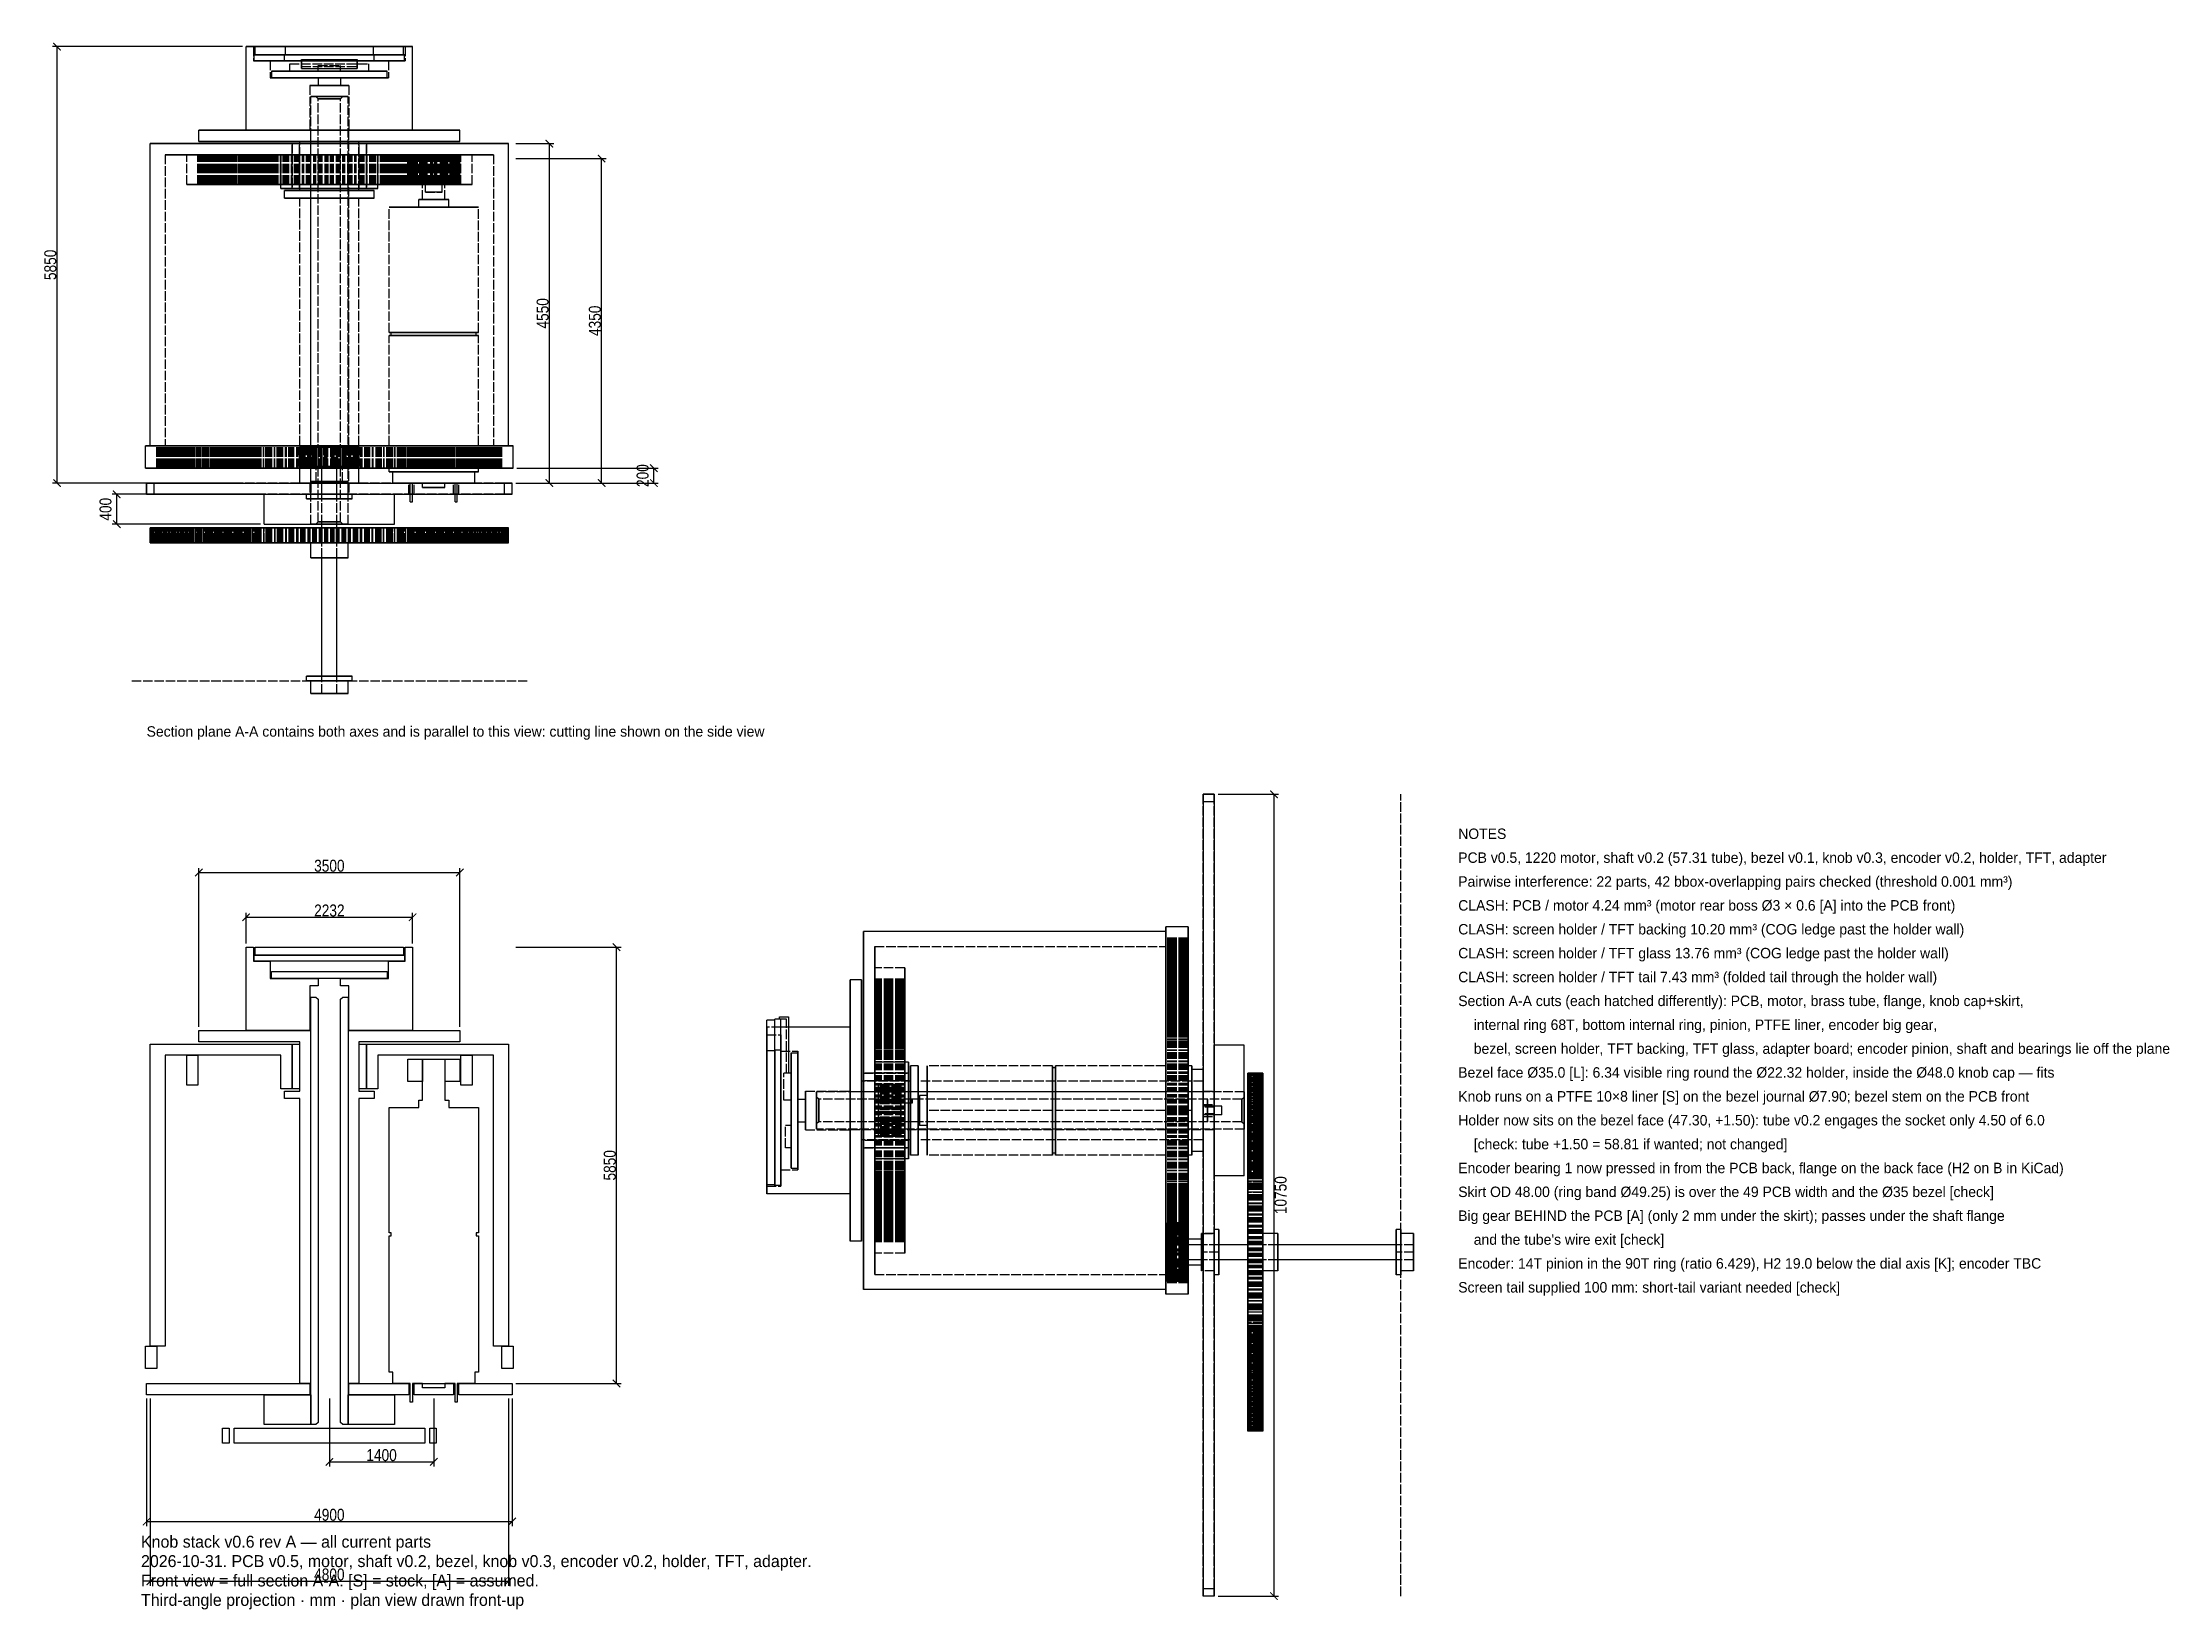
# Model space of a CAD drawing. Header units: millimetres. Extents: x -13 to 272, y -50 to 160.
import ezdxf

# ---------------------------------------------------------------- set-up
doc = ezdxf.new("R2010")
doc.units = ezdxf.units.MM
doc.linetypes.add('DASHED', pattern=[1.524, 1.27, -0.254])
for name, color, linetype in [('DIMS', 3, 'CONTINUOUS'), ('HIDDEN', 8, 'DASHED'), ('TEXT', 7, 'CONTINUOUS'), ('VISIBLE', 7, 'CONTINUOUS')]:
    doc.layers.add(name, color=color, linetype=linetype)
doc.styles.add('OpenSansCondensed-Light', font='OpenSansCondensed-Light.ttf')
doc.dimstyles.new('EZDXF', dxfattribs={"dimtxt": 0.25, "dimasz": 0.175, "dimexe": 0.375, "dimexo": 0.125, "dimgap": 0.1, "dimtad": 1, "dimlfac": 100, "dimzin": 12, "dimdsep": 46, "dimtxsty": 'OpenSansCondensed-Light', "dimblk": 'ARCHTICK', "dimcen": 2.5, "dimazin": 3, "dimtfac": 0.5, "dimtmove": 2, "dimatfit": 3})

msp = doc.modelspace()

# ---------------------------------------------------------------- texts
at = {"layer": 'TEXT'}
for s, height, p in [('Section plane A-A contains both axes and is parallel to this view: cutting line shown on the side view', 1.4, (0.75, 66.51)), ('NOTES', 1.4, (176.585, 52.795)), ('PCB v0.5, 1220 motor, shaft v0.2 (57.31 tube), bezel v0.1, knob v0.3, encoder v0.2, holder, TFT, adapter', 1.4, (176.585, 49.595)), ('Pairwise interference: 22 parts, 42 bbox-overlapping pairs checked (threshold 0.001 mm³)', 1.4, (176.585, 46.395)), ('CLASH: PCB / motor 4.24 mm³ (motor rear boss Ø3 × 0.6 [A] into the PCB front)', 1.4, (176.585, 43.195)), ('CLASH: screen holder / TFT backing 10.20 mm³ (COG ledge past the holder wall)', 1.4, (176.585, 39.995)), ('CLASH: screen holder / TFT glass 13.76 mm³ (COG ledge past the holder wall)', 1.4, (176.585, 36.795)), ('CLASH: screen holder / TFT tail 7.43 mm³ (folded tail through the holder wall)', 1.4, (176.585, 33.595)), ('Section A-A cuts (each hatched differently): PCB, motor, brass tube, flange, knob cap+skirt,', 1.4, (176.585, 30.395)), ('    internal ring 68T, bottom internal ring, pinion, PTFE liner, encoder big gear,', 1.4, (176.585, 27.195)), ('    bezel, screen holder, TFT backing, TFT glass, adapter board; encoder pinion, shaft and bearings lie off the plane', 1.4, (176.585, 23.995)), ('Bezel face Ø35.0 [L]: 6.34 visible ring round the Ø22.32 holder, inside the Ø48.0 knob cap — fits', 1.4, (176.585, 20.795)), ('Knob runs on a PTFE 10×8 liner [S] on the bezel journal Ø7.90; bezel stem on the PCB front', 1.4, (176.585, 17.595)), ('Holder now sits on the bezel face (47.30, +1.50): tube v0.2 engages the socket only 4.50 of 6.0', 1.4, (176.585, 14.395)), ('    [check: tube +1.50 = 58.81 if wanted; not changed]', 1.4, (176.585, 11.195)), ('Encoder bearing 1 now pressed in from the PCB back, flange on the back face (H2 on B in KiCad)', 1.4, (176.585, 7.995)), ('Skirt OD 48.00 (ring band Ø49.25) is over the 49 PCB width and the Ø35 bezel [check]', 1.4, (176.585, 4.795)), ('Big gear BEHIND the PCB [A] (only 2 mm under the skirt); passes under the shaft flange', 1.4, (176.585, 1.595)), ("    and the tube's wire exit [check]", 1.4, (176.585, -1.605)), ('Encoder: 14T pinion in the 90T ring (ratio 6.429), H2 19.0 below the dial axis [K]; encoder TBC', 1.4, (176.585, -4.805)), ('Screen tail supplied 100 mm: short-tail variant needed [check]', 1.4, (176.585, -8.005)), ('Knob stack v0.6 rev A — all current parts', 1.6, (0, -42.21)), ('2026-10-31. PCB v0.5, motor, shaft v0.2, bezel, knob v0.3, encoder v0.2, holder, TFT, adapter.', 1.6, (0, -44.81)), ('Third-angle projection · mm · plan view drawn front-up', 1.6, (0, -50.01)), ('Front view = full section A-A. [S] = stock, [A] = assumed.', 1.6, (0, -47.41))]:
    msp.add_text(s, height=height, dxfattribs=at).set_placement(p)

# ---------------------------------------------------------------- blocks, each defined once
blk = doc.blocks.new('_ARCHTICK')
at = {"color": 0, "linetype": 'BYBLOCK', "const_width": 0.15}
blk.add_lwpolyline([(-0.5, -0.5), (0.5, 0.5)], dxfattribs=at)

# ---------------------------------------------------------------- dimensions: what is measured, and where the dimension line sits
at = {"layer": 'DIMS'}
for base, p1, p2 in [((-11.25, 100.51), (14.09, 100.51), (14.09, 159.01)), ((54.75, 100.51), (49.75, 100.51), (49.75, 146.01)), ((61.75, 100.51), (49.75, 100.51), (49.75, 144.01)), ((68.75, 100.51), (49.875, 100.51), (49.875, 102.51)), ((-3.25, 95), (16.5, 95), (16.5, 99)), ((151.885, 58.795), (143.885, 58.795), (143.885, -48.705)), ((63.75, -20.2), (49.75, -20.2), (49.75, 38.3))]:
    msp.add_linear_dim(base=base, p1=p1, p2=p2, angle=90, dimstyle='EZDXF', override={"dimtxt": 1.6, "dimasz": 1, "dimexe": 0.6, "dimexo": 0.5, "dimdec": 2}, dxfattribs=at).render()
for base, p1, p2 in [((7.75, 48.3), (7.75, 27.1), (42.75, 27.1)), ((14.09, 42.3), (14.09, 38.3), (36.41, 38.3)), ((0.75, -38.71), (0.75, -21.71), (49.75, -21.71)), ((1.25, -46.71), (1.25, -21.71), (49.25, -21.71)), ((25.25, -30.71), (25.25, -21.71), (39.25, -21.71))]:
    msp.add_linear_dim(base=base, p1=p1, p2=p2, dimstyle='EZDXF', override={"dimtxt": 1.6, "dimasz": 1, "dimexe": 0.6, "dimexo": 0.5, "dimdec": 2}, dxfattribs=at).render()

# ---------------------------------------------------------------- linework, layer by layer
at = {"layer": 'HIDDEN'}
for p, q in [((-1.25, 74), (51.75, 74)), ((168.885, -48.705), (168.885, 58.795))]:
    msp.add_line(p, q, dxfattribs=at)
for points in [[(14.09, 159.01), (14.44429, 159.01), (14.79857, 159.01), (15.15286, 159.01), (15.50714, 159.01), (15.86143, 159.01), (16.21571, 159.01), (16.57, 159.01), (16.92429, 159.01), (17.27857, 159.01), (17.63286, 159.01), (17.98714, 159.01), (18.34143, 159.01), (18.69571, 159.01), (19.05, 159.01), (19.40429, 159.01), (19.75857, 159.01), (20.11286, 159.01), (20.46714, 159.01), (20.82143, 159.01), (21.17571, 159.01), (21.53, 159.01), (21.88429, 159.01), (22.23857, 159.01), (22.59286, 159.01), (22.94714, 159.01), (23.30143, 159.01), (23.65571, 159.01), (24.01, 159.01), (24.36429, 159.01), (24.71857, 159.01), (25.07286, 159.01), (25.42714, 159.01), (25.78143, 159.01), (26.13571, 159.01), (26.49, 159.01), (26.84429, 159.01), (27.19857, 159.01), (27.55286, 159.01), (27.90714, 159.01), (28.26143, 159.01), (28.61571, 159.01), (28.97, 159.01), (29.32429, 159.01), (29.67857, 159.01), (30.03286, 159.01), (30.38714, 159.01), (30.74143, 159.01), (31.09571, 159.01), (31.45, 159.01), (31.80429, 159.01), (32.15857, 159.01), (32.51286, 159.01), (32.86714, 159.01), (33.22143, 159.01), (33.57571, 159.01), (33.93, 159.01), (34.28429, 159.01), (34.63857, 159.01), (34.99286, 159.01), (35.34714, 159.01), (35.70143, 159.01), (36.05571, 159.01), (36.41, 159.01)], [(35.41, 159.01), (35.08746, 159.01), (34.76492, 159.01), (34.44238, 159.01), (34.11984, 159.01), (33.7973, 159.01), (33.47476, 159.01), (33.15222, 159.01), (32.82968, 159.01), (32.50714, 159.01), (32.1846, 159.01), (31.86206, 159.01), (31.53952, 159.01), (31.21698, 159.01), (30.89444, 159.01), (30.5719, 159.01), (30.24937, 159.01), (29.92683, 159.01), (29.60429, 159.01), (29.28175, 159.01), (28.95921, 159.01), (28.63667, 159.01), (28.31413, 159.01), (27.99159, 159.01), (27.66905, 159.01), (27.34651, 159.01), (27.02397, 159.01), (26.70143, 159.01), (26.37889, 159.01), (26.05635, 159.01), (25.73381, 159.01), (25.41127, 159.01), (25.08873, 159.01), (24.76619, 159.01), (24.44365, 159.01), (24.12111, 159.01), (23.79857, 159.01), (23.47603, 159.01), (23.15349, 159.01), (22.83095, 159.01), (22.50841, 159.01), (22.18587, 159.01), (21.86333, 159.01), (21.54079, 159.01), (21.21825, 159.01), (20.89571, 159.01), (20.57317, 159.01), (20.25063, 159.01), (19.9281, 159.01), (19.60556, 159.01), (19.28302, 159.01), (18.96048, 159.01), (18.63794, 159.01), (18.3154, 159.01), (17.99286, 159.01), (17.67032, 159.01), (17.34778, 159.01), (17.02524, 159.01), (16.7027, 159.01), (16.38016, 159.01), (16.05762, 159.01), (15.73508, 159.01), (15.41254, 159.01), (15.09, 159.01)], [(15.09, 159.01), (15.41254, 159.01), (15.73508, 159.01), (16.05762, 159.01), (16.38016, 159.01), (16.7027, 159.01), (17.02524, 159.01), (17.34778, 159.01), (17.67032, 159.01), (17.99286, 159.01), (18.3154, 159.01), (18.63794, 159.01), (18.96048, 159.01), (19.28302, 159.01), (19.60556, 159.01), (19.9281, 159.01), (20.25063, 159.01), (20.57317, 159.01), (20.89571, 159.01), (21.21825, 159.01), (21.54079, 159.01), (21.86333, 159.01), (22.18587, 159.01), (22.50841, 159.01), (22.83095, 159.01), (23.15349, 159.01), (23.47603, 159.01), (23.79857, 159.01), (24.12111, 159.01), (24.44365, 159.01), (24.76619, 159.01), (25.08873, 159.01), (25.41127, 159.01), (25.73381, 159.01), (26.05635, 159.01), (26.37889, 159.01), (26.70143, 159.01), (27.02397, 159.01), (27.34651, 159.01), (27.66905, 159.01), (27.99159, 159.01), (28.31413, 159.01), (28.63667, 159.01), (28.95921, 159.01), (29.28175, 159.01), (29.60429, 159.01), (29.92683, 159.01), (30.24937, 159.01), (30.5719, 159.01), (30.89444, 159.01), (31.21698, 159.01), (31.53952, 159.01), (31.86206, 159.01), (32.1846, 159.01), (32.50714, 159.01), (32.82968, 159.01), (33.15222, 159.01), (33.47476, 159.01), (33.7973, 159.01), (34.11984, 159.01), (34.44238, 159.01), (34.76492, 159.01), (35.08746, 159.01), (35.41, 159.01)], [(15.09, 159.01), (15.09, 157.11)], [(35.41, 157.11), (35.08746, 157.11), (34.76492, 157.11), (34.44238, 157.11), (34.11984, 157.11), (33.7973, 157.11), (33.47476, 157.11), (33.15222, 157.11), (32.82968, 157.11), (32.50714, 157.11), (32.1846, 157.11), (31.86206, 157.11), (31.53952, 157.11), (31.21698, 157.11), (30.89444, 157.11), (30.5719, 157.11), (30.24937, 157.11), (29.92683, 157.11), (29.60429, 157.11), (29.28175, 157.11), (28.95921, 157.11), (28.63667, 157.11), (28.31413, 157.11), (27.99159, 157.11), (27.66905, 157.11), (27.34651, 157.11), (27.02397, 157.11), (26.70143, 157.11), (26.37889, 157.11), (26.05635, 157.11), (25.73381, 157.11), (25.41127, 157.11), (25.08873, 157.11), (24.76619, 157.11), (24.44365, 157.11), (24.12111, 157.11), (23.79857, 157.11), (23.47603, 157.11), (23.15349, 157.11), (22.83095, 157.11), (22.50841, 157.11), (22.18587, 157.11), (21.86333, 157.11), (21.54079, 157.11), (21.21825, 157.11), (20.89571, 157.11), (20.57317, 157.11), (20.25063, 157.11), (19.9281, 157.11), (19.60556, 157.11), (19.28302, 157.11), (18.96048, 157.11), (18.63794, 157.11), (18.3154, 157.11), (17.99286, 157.11), (17.67032, 157.11), (17.34778, 157.11), (17.02524, 157.11), (16.7027, 157.11), (16.38016, 157.11), (16.05762, 157.11), (15.73508, 157.11), (15.41254, 157.11), (15.09, 157.11)], [(15.09, 157.11), (15.41254, 157.11), (15.73508, 157.11), (16.05762, 157.11), (16.38016, 157.11), (16.7027, 157.11), (17.02524, 157.11), (17.34778, 157.11), (17.67032, 157.11), (17.99286, 157.11), (18.3154, 157.11), (18.63794, 157.11), (18.96048, 157.11), (19.28302, 157.11), (19.60556, 157.11), (19.9281, 157.11), (20.25063, 157.11), (20.57317, 157.11), (20.89571, 157.11), (21.21825, 157.11), (21.54079, 157.11), (21.86333, 157.11), (22.18587, 157.11), (22.50841, 157.11), (22.83095, 157.11), (23.15349, 157.11), (23.47603, 157.11), (23.79857, 157.11), (24.12111, 157.11), (24.44365, 157.11), (24.76619, 157.11), (25.08873, 157.11), (25.41127, 157.11), (25.73381, 157.11), (26.05635, 157.11), (26.37889, 157.11), (26.70143, 157.11), (27.02397, 157.11), (27.34651, 157.11), (27.66905, 157.11), (27.99159, 157.11), (28.31413, 157.11), (28.63667, 157.11), (28.95921, 157.11), (29.28175, 157.11), (29.60429, 157.11), (29.92683, 157.11), (30.24937, 157.11), (30.5719, 157.11), (30.89444, 157.11), (31.21698, 157.11), (31.53952, 157.11), (31.86206, 157.11), (32.1846, 157.11), (32.50714, 157.11), (32.82968, 157.11), (33.15222, 157.11), (33.47476, 157.11), (33.7973, 157.11), (34.11984, 157.11), (34.44238, 157.11), (34.76492, 157.11), (35.08746, 157.11), (35.41, 157.11)], [(35.31, 157.91), (34.99063, 157.91), (34.67127, 157.91), (34.3519, 157.91), (34.03254, 157.91), (33.71317, 157.91), (33.39381, 157.91), (33.07444, 157.91), (32.75508, 157.91), (32.43571, 157.91), (32.11635, 157.91), (31.79698, 157.91), (31.47762, 157.91), (31.15825, 157.91), (30.83889, 157.91), (30.51952, 157.91), (30.20016, 157.91), (29.88079, 157.91), (29.56143, 157.91), (29.24206, 157.91), (28.9227, 157.91), (28.60333, 157.91), (28.28397, 157.91), (27.9646, 157.91), (27.64524, 157.91), (27.32587, 157.91), (27.00651, 157.91), (26.68714, 157.91), (26.36778, 157.91), (26.04841, 157.91), (25.72905, 157.91), (25.40968, 157.91), (25.09032, 157.91), (24.77095, 157.91), (24.45159, 157.91), (24.13222, 157.91), (23.81286, 157.91), (23.49349, 157.91), (23.17413, 157.91), (22.85476, 157.91), (22.5354, 157.91), (22.21603, 157.91), (21.89667, 157.91), (21.5773, 157.91), (21.25794, 157.91), (20.93857, 157.91), (20.61921, 157.91), (20.29984, 157.91), (19.98048, 157.91), (19.66111, 157.91), (19.34175, 157.91), (19.02238, 157.91), (18.70302, 157.91), (18.38365, 157.91), (18.06429, 157.91), (17.74492, 157.91), (17.42556, 157.91), (17.10619, 157.91), (16.78683, 157.91), (16.46746, 157.91), (16.1481, 157.91), (15.82873, 157.91), (15.50937, 157.91), (15.19, 157.91)], [(15.19, 157.91), (15.25444, 157.91), (15.31889, 157.91), (15.38333, 157.91), (15.44778, 157.91), (15.51222, 157.91), (15.57667, 157.91), (15.64111, 157.91), (15.70556, 157.91), (15.77, 157.91), (15.83444, 157.91), (15.89889, 157.91), (15.96333, 157.91), (16.02778, 157.91), (16.09222, 157.91), (16.15667, 157.91), (16.22111, 157.91), (16.28556, 157.91), (16.35, 157.91), (16.41444, 157.91), (16.47889, 157.91), (16.54333, 157.91), (16.60778, 157.91), (16.67222, 157.91), (16.73667, 157.91), (16.80111, 157.91), (16.86556, 157.91), (16.93, 157.91), (16.99444, 157.91), (17.05889, 157.91), (17.12333, 157.91), (17.18778, 157.91), (17.25222, 157.91), (17.31667, 157.91), (17.38111, 157.91), (17.44556, 157.91), (17.51, 157.91), (17.57444, 157.91), (17.63889, 157.91), (17.70333, 157.91), (17.76778, 157.91), (17.83222, 157.91), (17.89667, 157.91), (17.96111, 157.91), (18.02556, 157.91), (18.09, 157.91), (18.15444, 157.91), (18.21889, 157.91), (18.28333, 157.91), (18.34778, 157.91), (18.41222, 157.91), (18.47667, 157.91), (18.54111, 157.91), (18.60556, 157.91), (18.67, 157.91), (18.73444, 157.91), (18.79889, 157.91), (18.86333, 157.91), (18.92778, 157.91), (18.99222, 157.91), (19.05667, 157.91), (19.12111, 157.91), (19.18556, 157.91), (19.25, 157.91)], [(15.19, 157.11), (15.19, 157.91)], [(19.25, 157.11), (19.18556, 157.11), (19.12111, 157.11), (19.05667, 157.11), (18.99222, 157.11), (18.92778, 157.11), (18.86333, 157.11), (18.79889, 157.11), (18.73444, 157.11), (18.67, 157.11), (18.60556, 157.11), (18.54111, 157.11), (18.47667, 157.11), (18.41222, 157.11), (18.34778, 157.11), (18.28333, 157.11), (18.21889, 157.11), (18.15444, 157.11), (18.09, 157.11), (18.02556, 157.11), (17.96111, 157.11), (17.89667, 157.11), (17.83222, 157.11), (17.76778, 157.11), (17.70333, 157.11), (17.63889, 157.11), (17.57444, 157.11), (17.51, 157.11), (17.44556, 157.11), (17.38111, 157.11), (17.31667, 157.11), (17.25222, 157.11), (17.18778, 157.11), (17.12333, 157.11), (17.05889, 157.11), (16.99444, 157.11), (16.93, 157.11), (16.86556, 157.11), (16.80111, 157.11), (16.73667, 157.11), (16.67222, 157.11), (16.60778, 157.11), (16.54333, 157.11), (16.47889, 157.11), (16.41444, 157.11), (16.35, 157.11), (16.28556, 157.11), (16.22111, 157.11), (16.15667, 157.11), (16.09222, 157.11), (16.02778, 157.11), (15.96333, 157.11), (15.89889, 157.11), (15.83444, 157.11), (15.77, 157.11), (15.70556, 157.11), (15.64111, 157.11), (15.57667, 157.11), (15.51222, 157.11), (15.44778, 157.11), (15.38333, 157.11), (15.31889, 157.11), (15.25444, 157.11), (15.19, 157.11)], [(15.19, 157.11), (15.50937, 157.11), (15.82873, 157.11), (16.1481, 157.11), (16.46746, 157.11), (16.78683, 157.11), (17.10619, 157.11), (17.42556, 157.11), (17.74492, 157.11), (18.06429, 157.11), (18.38365, 157.11), (18.70302, 157.11), (19.02238, 157.11), (19.34175, 157.11), (19.66111, 157.11), (19.98048, 157.11), (20.29984, 157.11), (20.61921, 157.11), (20.93857, 157.11), (21.25794, 157.11), (21.5773, 157.11), (21.89667, 157.11), (22.21603, 157.11), (22.5354, 157.11), (22.85476, 157.11), (23.17413, 157.11), (23.49349, 157.11), (23.81286, 157.11), (24.13222, 157.11), (24.45159, 157.11), (24.77095, 157.11), (25.09032, 157.11), (25.40968, 157.11), (25.72905, 157.11), (26.04841, 157.11), (26.36778, 157.11), (26.68714, 157.11), (27.00651, 157.11), (27.32587, 157.11), (27.64524, 157.11), (27.9646, 157.11), (28.28397, 157.11), (28.60333, 157.11), (28.9227, 157.11), (29.24206, 157.11), (29.56143, 157.11), (29.88079, 157.11), (30.20016, 157.11), (30.51952, 157.11), (30.83889, 157.11), (31.15825, 157.11), (31.47762, 157.11), (31.79698, 157.11), (32.11635, 157.11), (32.43571, 157.11), (32.75508, 157.11), (33.07444, 157.11), (33.39381, 157.11), (33.71317, 157.11), (34.03254, 157.11), (34.3519, 157.11), (34.67127, 157.11), (34.99063, 157.11), (35.31, 157.11)], [(35.2, 159.01), (34.88413, 159.01), (34.56825, 159.01), (34.25238, 159.01), (33.93651, 159.01), (33.62063, 159.01), (33.30476, 159.01), (32.98889, 159.01), (32.67302, 159.01), (32.35714, 159.01), (32.04127, 159.01), (31.7254, 159.01), (31.40952, 159.01), (31.09365, 159.01), (30.77778, 159.01), (30.4619, 159.01), (30.14603, 159.01), (29.83016, 159.01), (29.51429, 159.01), (29.19841, 159.01), (28.88254, 159.01), (28.56667, 159.01), (28.25079, 159.01), (27.93492, 159.01), (27.61905, 159.01), (27.30317, 159.01), (26.9873, 159.01), (26.67143, 159.01), (26.35556, 159.01), (26.03968, 159.01), (25.72381, 159.01), (25.40794, 159.01), (25.09206, 159.01), (24.77619, 159.01), (24.46032, 159.01), (24.14444, 159.01), (23.82857, 159.01), (23.5127, 159.01), (23.19683, 159.01), (22.88095, 159.01), (22.56508, 159.01), (22.24921, 159.01), (21.93333, 159.01), (21.61746, 159.01), (21.30159, 159.01), (20.98571, 159.01), (20.66984, 159.01), (20.35397, 159.01), (20.0381, 159.01), (19.72222, 159.01), (19.40635, 159.01), (19.09048, 159.01), (18.7746, 159.01), (18.45873, 159.01), (18.14286, 159.01), (17.82698, 159.01), (17.51111, 159.01), (17.19524, 159.01), (16.87937, 159.01), (16.56349, 159.01), (16.24762, 159.01), (15.93175, 159.01), (15.61587, 159.01), (15.3, 159.01)], [(15.3, 159.01), (15.36429, 159.01), (15.42857, 159.01), (15.49286, 159.01), (15.55714, 159.01), (15.62143, 159.01), (15.68571, 159.01), (15.75, 159.01), (15.81429, 159.01), (15.87857, 159.01), (15.94286, 159.01), (16.00714, 159.01), (16.07143, 159.01), (16.13571, 159.01), (16.2, 159.01), (16.26429, 159.01), (16.32857, 159.01), (16.39286, 159.01), (16.45714, 159.01), (16.52143, 159.01), (16.58571, 159.01), (16.65, 159.01), (16.71429, 159.01), (16.77857, 159.01), (16.84286, 159.01), (16.90714, 159.01), (16.97143, 159.01), (17.03571, 159.01), (17.1, 159.01), (17.16429, 159.01), (17.22857, 159.01), (17.29286, 159.01), (17.35714, 159.01), (17.42143, 159.01), (17.48571, 159.01), (17.55, 159.01), (17.61429, 159.01), (17.67857, 159.01), (17.74286, 159.01), (17.80714, 159.01), (17.87143, 159.01), (17.93571, 159.01), (18, 159.01), (18.06429, 159.01), (18.12857, 159.01), (18.19286, 159.01), (18.25714, 159.01), (18.32143, 159.01), (18.38571, 159.01), (18.45, 159.01), (18.51429, 159.01), (18.57857, 159.01), (18.64286, 159.01), (18.70714, 159.01), (18.77143, 159.01), (18.83571, 159.01), (18.9, 159.01), (18.96429, 159.01), (19.02857, 159.01), (19.09286, 159.01), (19.15714, 159.01), (19.22143, 159.01), (19.28571, 159.01), (19.35, 159.01)], [(15.3, 157.91), (15.3, 159.01)], [(19.35, 157.91), (19.28571, 157.91), (19.22143, 157.91), (19.15714, 157.91), (19.09286, 157.91), (19.02857, 157.91), (18.96429, 157.91), (18.9, 157.91), (18.83571, 157.91), (18.77143, 157.91), (18.70714, 157.91), (18.64286, 157.91), (18.57857, 157.91), (18.51429, 157.91), (18.45, 157.91), (18.38571, 157.91), (18.32143, 157.91), (18.25714, 157.91), (18.19286, 157.91), (18.12857, 157.91), (18.06429, 157.91), (18, 157.91), (17.93571, 157.91), (17.87143, 157.91), (17.80714, 157.91), (17.74286, 157.91), (17.67857, 157.91), (17.61429, 157.91), (17.55, 157.91), (17.48571, 157.91), (17.42143, 157.91), (17.35714, 157.91), (17.29286, 157.91), (17.22857, 157.91), (17.16429, 157.91), (17.1, 157.91), (17.03571, 157.91), (16.97143, 157.91), (16.90714, 157.91), (16.84286, 157.91), (16.77857, 157.91), (16.71429, 157.91), (16.65, 157.91), (16.58571, 157.91), (16.52143, 157.91), (16.45714, 157.91), (16.39286, 157.91), (16.32857, 157.91), (16.26429, 157.91), (16.2, 157.91), (16.13571, 157.91), (16.07143, 157.91), (16.00714, 157.91), (15.94286, 157.91), (15.87857, 157.91), (15.81429, 157.91), (15.75, 157.91), (15.68571, 157.91), (15.62143, 157.91), (15.55714, 157.91), (15.49286, 157.91), (15.42857, 157.91), (15.36429, 157.91), (15.3, 157.91)], [(15.3, 157.91), (15.61587, 157.91), (15.93175, 157.91), (16.24762, 157.91), (16.56349, 157.91), (16.87937, 157.91), (17.19524, 157.91), (17.51111, 157.91), (17.82698, 157.91), (18.14286, 157.91), (18.45873, 157.91), (18.7746, 157.91), (19.09048, 157.91), (19.40635, 157.91), (19.72222, 157.91), (20.0381, 157.91), (20.35397, 157.91), (20.66984, 157.91), (20.98571, 157.91), (21.30159, 157.91), (21.61746, 157.91), (21.93333, 157.91), (22.24921, 157.91), (22.56508, 157.91), (22.88095, 157.91), (23.19683, 157.91), (23.5127, 157.91), (23.82857, 157.91), (24.14444, 157.91), (24.46032, 157.91), (24.77619, 157.91), (25.09206, 157.91), (25.40794, 157.91), (25.72381, 157.91), (26.03968, 157.91), (26.35556, 157.91), (26.67143, 157.91), (26.9873, 157.91), (27.30317, 157.91), (27.61905, 157.91), (27.93492, 157.91), (28.25079, 157.91), (28.56667, 157.91), (28.88254, 157.91), (29.19841, 157.91), (29.51429, 157.91), (29.83016, 157.91), (30.14603, 157.91), (30.4619, 157.91), (30.77778, 157.91), (31.09365, 157.91), (31.40952, 157.91), (31.7254, 157.91), (32.04127, 157.91), (32.35714, 157.91), (32.67302, 157.91), (32.98889, 157.91), (33.30476, 157.91), (33.62063, 157.91), (33.93651, 157.91), (34.25238, 157.91), (34.56825, 157.91), (34.88413, 157.91), (35.2, 157.91)], [(33.2, 157.11), (32.94762, 157.11), (32.69524, 157.11), (32.44286, 157.11), (32.19048, 157.11), (31.9381, 157.11), (31.68571, 157.11), (31.43333, 157.11), (31.18095, 157.11), (30.92857, 157.11), (30.67619, 157.11), (30.42381, 157.11), (30.17143, 157.11), (29.91905, 157.11), (29.66667, 157.11), (29.41429, 157.11), (29.1619, 157.11), (28.90952, 157.11), (28.65714, 157.11), (28.40476, 157.11), (28.15238, 157.11), (27.9, 157.11), (27.64762, 157.11), (27.39524, 157.11), (27.14286, 157.11), (26.89048, 157.11), (26.6381, 157.11), (26.38571, 157.11), (26.13333, 157.11), (25.88095, 157.11), (25.62857, 157.11), (25.37619, 157.11), (25.12381, 157.11), (24.87143, 157.11), (24.61905, 157.11), (24.36667, 157.11), (24.11429, 157.11), (23.8619, 157.11), (23.60952, 157.11), (23.35714, 157.11), (23.10476, 157.11), (22.85238, 157.11), (22.6, 157.11), (22.34762, 157.11), (22.09524, 157.11), (21.84286, 157.11), (21.59048, 157.11), (21.3381, 157.11), (21.08571, 157.11), (20.83333, 157.11), (20.58095, 157.11), (20.32857, 157.11), (20.07619, 157.11), (19.82381, 157.11), (19.57143, 157.11), (19.31905, 157.11), (19.06667, 157.11), (18.81429, 157.11), (18.5619, 157.11), (18.30952, 157.11), (18.05714, 157.11), (17.80476, 157.11), (17.55238, 157.11), (17.3, 157.11)], [(17.3, 157.11), (17.55238, 157.11), (17.80476, 157.11), (18.05714, 157.11), (18.30952, 157.11), (18.5619, 157.11), (18.81429, 157.11), (19.06667, 157.11), (19.31905, 157.11), (19.57143, 157.11), (19.82381, 157.11), (20.07619, 157.11), (20.32857, 157.11), (20.58095, 157.11), (20.83333, 157.11), (21.08571, 157.11), (21.3381, 157.11), (21.59048, 157.11), (21.84286, 157.11), (22.09524, 157.11), (22.34762, 157.11), (22.6, 157.11), (22.85238, 157.11), (23.10476, 157.11), (23.35714, 157.11), (23.60952, 157.11), (23.8619, 157.11), (24.11429, 157.11), (24.36667, 157.11), (24.61905, 157.11), (24.87143, 157.11), (25.12381, 157.11), (25.37619, 157.11), (25.62857, 157.11), (25.88095, 157.11), (26.13333, 157.11), (26.38571, 157.11), (26.6381, 157.11), (26.89048, 157.11), (27.14286, 157.11), (27.39524, 157.11), (27.64762, 157.11), (27.9, 157.11), (28.15238, 157.11), (28.40476, 157.11), (28.65714, 157.11), (28.90952, 157.11), (29.1619, 157.11), (29.41429, 157.11), (29.66667, 157.11), (29.91905, 157.11), (30.17143, 157.11), (30.42381, 157.11), (30.67619, 157.11), (30.92857, 157.11), (31.18095, 157.11), (31.43333, 157.11), (31.68571, 157.11), (31.9381, 157.11), (32.19048, 157.11), (32.44286, 157.11), (32.69524, 157.11), (32.94762, 157.11), (33.2, 157.11)], [(17.3, 157.11), (17.3, 154.81)], [(19.25, 157.11), (19.25, 157.91)], [(31.15, 159.01), (30.9627, 159.01), (30.7754, 159.01), (30.5881, 159.01), (30.40079, 159.01), (30.21349, 159.01), (30.02619, 159.01), (29.83889, 159.01), (29.65159, 159.01), (29.46429, 159.01), (29.27698, 159.01), (29.08968, 159.01), (28.90238, 159.01), (28.71508, 159.01), (28.52778, 159.01), (28.34048, 159.01), (28.15317, 159.01), (27.96587, 159.01), (27.77857, 159.01), (27.59127, 159.01), (27.40397, 159.01), (27.21667, 159.01), (27.02937, 159.01), (26.84206, 159.01), (26.65476, 159.01), (26.46746, 159.01), (26.28016, 159.01), (26.09286, 159.01), (25.90556, 159.01), (25.71825, 159.01), (25.53095, 159.01), (25.34365, 159.01), (25.15635, 159.01), (24.96905, 159.01), (24.78175, 159.01), (24.59444, 159.01), (24.40714, 159.01), (24.21984, 159.01), (24.03254, 159.01), (23.84524, 159.01), (23.65794, 159.01), (23.47063, 159.01), (23.28333, 159.01), (23.09603, 159.01), (22.90873, 159.01), (22.72143, 159.01), (22.53413, 159.01), (22.34683, 159.01), (22.15952, 159.01), (21.97222, 159.01), (21.78492, 159.01), (21.59762, 159.01), (21.41032, 159.01), (21.22302, 159.01), (21.03571, 159.01), (20.84841, 159.01), (20.66111, 159.01), (20.47381, 159.01), (20.28651, 159.01), (20.09921, 159.01), (19.9119, 159.01), (19.7246, 159.01), (19.5373, 159.01), (19.35, 159.01)], [(19.35, 157.91), (19.35, 159.01)], [(19.35, 157.91), (31.15, 157.91)], [(21.5, 156.37), (21.5, 157.31)], [(21.5, 157.31), (29, 157.31)], [(21.5, 157.11), (29, 157.11)], [(29, 156.37), (29, 157.31)], [(31.15, 157.91), (31.15, 159.01)], [(31.15, 159.01), (31.21429, 159.01), (31.27857, 159.01), (31.34286, 159.01), (31.40714, 159.01), (31.47143, 159.01), (31.53571, 159.01), (31.6, 159.01), (31.66429, 159.01), (31.72857, 159.01), (31.79286, 159.01), (31.85714, 159.01), (31.92143, 159.01), (31.98571, 159.01), (32.05, 159.01), (32.11429, 159.01), (32.17857, 159.01), (32.24286, 159.01), (32.30714, 159.01), (32.37143, 159.01), (32.43571, 159.01), (32.5, 159.01), (32.56429, 159.01), (32.62857, 159.01), (32.69286, 159.01), (32.75714, 159.01), (32.82143, 159.01), (32.88571, 159.01), (32.95, 159.01), (33.01429, 159.01), (33.07857, 159.01), (33.14286, 159.01), (33.20714, 159.01), (33.27143, 159.01), (33.33571, 159.01), (33.4, 159.01), (33.46429, 159.01), (33.52857, 159.01), (33.59286, 159.01), (33.65714, 159.01), (33.72143, 159.01), (33.78571, 159.01), (33.85, 159.01), (33.91429, 159.01), (33.97857, 159.01), (34.04286, 159.01), (34.10714, 159.01), (34.17143, 159.01), (34.23571, 159.01), (34.3, 159.01), (34.36429, 159.01), (34.42857, 159.01), (34.49286, 159.01), (34.55714, 159.01), (34.62143, 159.01), (34.68571, 159.01), (34.75, 159.01), (34.81429, 159.01), (34.87857, 159.01), (34.94286, 159.01), (35.00714, 159.01), (35.07143, 159.01), (35.13571, 159.01), (35.2, 159.01)], [(35.2, 157.91), (35.13571, 157.91), (35.07143, 157.91), (35.00714, 157.91), (34.94286, 157.91), (34.87857, 157.91), (34.81429, 157.91), (34.75, 157.91), (34.68571, 157.91), (34.62143, 157.91), (34.55714, 157.91), (34.49286, 157.91), (34.42857, 157.91), (34.36429, 157.91), (34.3, 157.91), (34.23571, 157.91), (34.17143, 157.91), (34.10714, 157.91), (34.04286, 157.91), (33.97857, 157.91), (33.91429, 157.91), (33.85, 157.91), (33.78571, 157.91), (33.72143, 157.91), (33.65714, 157.91), (33.59286, 157.91), (33.52857, 157.91), (33.46429, 157.91), (33.4, 157.91), (33.33571, 157.91), (33.27143, 157.91), (33.20714, 157.91), (33.14286, 157.91), (33.07857, 157.91), (33.01429, 157.91), (32.95, 157.91), (32.88571, 157.91), (32.82143, 157.91), (32.75714, 157.91), (32.69286, 157.91), (32.62857, 157.91), (32.56429, 157.91), (32.5, 157.91), (32.43571, 157.91), (32.37143, 157.91), (32.30714, 157.91), (32.24286, 157.91), (32.17857, 157.91), (32.11429, 157.91), (32.05, 157.91), (31.98571, 157.91), (31.92143, 157.91), (31.85714, 157.91), (31.79286, 157.91), (31.72857, 157.91), (31.66429, 157.91), (31.6, 157.91), (31.53571, 157.91), (31.47143, 157.91), (31.40714, 157.91), (31.34286, 157.91), (31.27857, 157.91), (31.21429, 157.91), (31.15, 157.91)], [(31.25, 157.11), (31.25, 157.91)], [(31.25, 157.91), (31.31444, 157.91), (31.37889, 157.91), (31.44333, 157.91), (31.50778, 157.91), (31.57222, 157.91), (31.63667, 157.91), (31.70111, 157.91), (31.76556, 157.91), (31.83, 157.91), (31.89444, 157.91), (31.95889, 157.91), (32.02333, 157.91), (32.08778, 157.91), (32.15222, 157.91), (32.21667, 157.91), (32.28111, 157.91), (32.34556, 157.91), (32.41, 157.91), (32.47444, 157.91), (32.53889, 157.91), (32.60333, 157.91), (32.66778, 157.91), (32.73222, 157.91), (32.79667, 157.91), (32.86111, 157.91), (32.92556, 157.91), (32.99, 157.91), (33.05444, 157.91), (33.11889, 157.91), (33.18333, 157.91), (33.24778, 157.91), (33.31222, 157.91), (33.37667, 157.91), (33.44111, 157.91), (33.50556, 157.91), (33.57, 157.91), (33.63444, 157.91), (33.69889, 157.91), (33.76333, 157.91), (33.82778, 157.91), (33.89222, 157.91), (33.95667, 157.91), (34.02111, 157.91), (34.08556, 157.91), (34.15, 157.91), (34.21444, 157.91), (34.27889, 157.91), (34.34333, 157.91), (34.40778, 157.91), (34.47222, 157.91), (34.53667, 157.91), (34.60111, 157.91), (34.66556, 157.91), (34.73, 157.91), (34.79444, 157.91), (34.85889, 157.91), (34.92333, 157.91), (34.98778, 157.91), (35.05222, 157.91), (35.11667, 157.91), (35.18111, 157.91), (35.24556, 157.91), (35.31, 157.91)], [(35.31, 157.11), (35.24556, 157.11), (35.18111, 157.11), (35.11667, 157.11), (35.05222, 157.11), (34.98778, 157.11), (34.92333, 157.11), (34.85889, 157.11), (34.79444, 157.11), (34.73, 157.11), (34.66556, 157.11), (34.60111, 157.11), (34.53667, 157.11), (34.47222, 157.11), (34.40778, 157.11), (34.34333, 157.11), (34.27889, 157.11), (34.21444, 157.11), (34.15, 157.11), (34.08556, 157.11), (34.02111, 157.11), (33.95667, 157.11), (33.89222, 157.11), (33.82778, 157.11), (33.76333, 157.11), (33.69889, 157.11), (33.63444, 157.11), (33.57, 157.11), (33.50556, 157.11), (33.44111, 157.11), (33.37667, 157.11), (33.31222, 157.11), (33.24778, 157.11), (33.18333, 157.11), (33.11889, 157.11), (33.05444, 157.11), (32.99, 157.11), (32.92556, 157.11), (32.86111, 157.11), (32.79667, 157.11), (32.73222, 157.11), (32.66778, 157.11), (32.60333, 157.11), (32.53889, 157.11), (32.47444, 157.11), (32.41, 157.11), (32.34556, 157.11), (32.28111, 157.11), (32.21667, 157.11), (32.15222, 157.11), (32.08778, 157.11), (32.02333, 157.11), (31.95889, 157.11), (31.89444, 157.11), (31.83, 157.11), (31.76556, 157.11), (31.70111, 157.11), (31.63667, 157.11), (31.57222, 157.11), (31.50778, 157.11), (31.44333, 157.11), (31.37889, 157.11), (31.31444, 157.11), (31.25, 157.11)], [(33.2, 157.11), (33.2, 154.81)], [(35.2, 157.91), (35.2, 159.01)], [(35.31, 157.11), (35.31, 157.91)], [(35.41, 159.01), (35.41, 157.11)], [(33.2, 154.81), (32.94762, 154.81), (32.69524, 154.81), (32.44286, 154.81), (32.19048, 154.81), (31.9381, 154.81), (31.68571, 154.81), (31.43333, 154.81), (31.18095, 154.81), (30.92857, 154.81), (30.67619, 154.81), (30.42381, 154.81), (30.17143, 154.81), (29.91905, 154.81), (29.66667, 154.81), (29.41429, 154.81), (29.1619, 154.81), (28.90952, 154.81), (28.65714, 154.81), (28.40476, 154.81), (28.15238, 154.81), (27.9, 154.81), (27.64762, 154.81), (27.39524, 154.81), (27.14286, 154.81), (26.89048, 154.81), (26.6381, 154.81), (26.38571, 154.81), (26.13333, 154.81), (25.88095, 154.81), (25.62857, 154.81), (25.37619, 154.81), (25.12381, 154.81), (24.87143, 154.81), (24.61905, 154.81), (24.36667, 154.81), (24.11429, 154.81), (23.8619, 154.81), (23.60952, 154.81), (23.35714, 154.81), (23.10476, 154.81), (22.85238, 154.81), (22.6, 154.81), (22.34762, 154.81), (22.09524, 154.81), (21.84286, 154.81), (21.59048, 154.81), (21.3381, 154.81), (21.08571, 154.81), (20.83333, 154.81), (20.58095, 154.81), (20.32857, 154.81), (20.07619, 154.81), (19.82381, 154.81), (19.57143, 154.81), (19.31905, 154.81), (19.06667, 154.81), (18.81429, 154.81), (18.5619, 154.81), (18.30952, 154.81), (18.05714, 154.81), (17.80476, 154.81), (17.55238, 154.81), (17.3, 154.81)], [(17.3, 154.81), (17.55238, 154.81), (17.80476, 154.81), (18.05714, 154.81), (18.30952, 154.81), (18.5619, 154.81), (18.81429, 154.81), (19.06667, 154.81), (19.31905, 154.81), (19.57143, 154.81), (19.82381, 154.81), (20.07619, 154.81), (20.32857, 154.81), (20.58095, 154.81), (20.83333, 154.81), (21.08571, 154.81), (21.3381, 154.81), (21.59048, 154.81), (21.84286, 154.81), (22.09524, 154.81), (22.34762, 154.81), (22.6, 154.81), (22.85238, 154.81), (23.10476, 154.81), (23.35714, 154.81), (23.60952, 154.81), (23.8619, 154.81), (24.11429, 154.81), (24.36667, 154.81), (24.61905, 154.81), (24.87143, 154.81), (25.12381, 154.81), (25.37619, 154.81), (25.62857, 154.81), (25.88095, 154.81), (26.13333, 154.81), (26.38571, 154.81), (26.6381, 154.81), (26.89048, 154.81), (27.14286, 154.81), (27.39524, 154.81), (27.64762, 154.81), (27.9, 154.81), (28.15238, 154.81), (28.40476, 154.81), (28.65714, 154.81), (28.90952, 154.81), (29.1619, 154.81), (29.41429, 154.81), (29.66667, 154.81), (29.91905, 154.81), (30.17143, 154.81), (30.42381, 154.81), (30.67619, 154.81), (30.92857, 154.81), (31.18095, 154.81), (31.43333, 154.81), (31.68571, 154.81), (31.9381, 154.81), (32.19048, 154.81), (32.44286, 154.81), (32.69524, 154.81), (32.94762, 154.81), (33.2, 154.81)], [(33, 155.72), (32.75397, 155.72), (32.50794, 155.72), (32.2619, 155.72), (32.01587, 155.72), (31.76984, 155.72), (31.52381, 155.72), (31.27778, 155.72), (31.03175, 155.72), (30.78571, 155.72), (30.53968, 155.72), (30.29365, 155.72), (30.04762, 155.72), (29.80159, 155.72), (29.55556, 155.72), (29.30952, 155.72), (29.06349, 155.72), (28.81746, 155.72), (28.57143, 155.72), (28.3254, 155.72), (28.07937, 155.72), (27.83333, 155.72), (27.5873, 155.72), (27.34127, 155.72), (27.09524, 155.72), (26.84921, 155.72), (26.60317, 155.72), (26.35714, 155.72), (26.11111, 155.72), (25.86508, 155.72), (25.61905, 155.72), (25.37302, 155.72), (25.12698, 155.72), (24.88095, 155.72), (24.63492, 155.72), (24.38889, 155.72), (24.14286, 155.72), (23.89683, 155.72), (23.65079, 155.72), (23.40476, 155.72), (23.15873, 155.72), (22.9127, 155.72), (22.66667, 155.72), (22.42063, 155.72), (22.1746, 155.72), (21.92857, 155.72), (21.68254, 155.72), (21.43651, 155.72), (21.19048, 155.72), (20.94444, 155.72), (20.69841, 155.72), (20.45238, 155.72), (20.20635, 155.72), (19.96032, 155.72), (19.71429, 155.72), (19.46825, 155.72), (19.22222, 155.72), (18.97619, 155.72), (18.73016, 155.72), (18.48413, 155.72), (18.2381, 155.72), (17.99206, 155.72), (17.74603, 155.72), (17.5, 155.72)], [(17.5, 155.72), (17.74603, 155.72), (17.99206, 155.72), (18.2381, 155.72), (18.48413, 155.72), (18.73016, 155.72), (18.97619, 155.72), (19.22222, 155.72), (19.46825, 155.72), (19.71429, 155.72), (19.96032, 155.72), (20.20635, 155.72), (20.45238, 155.72), (20.69841, 155.72), (20.94444, 155.72), (21.19048, 155.72), (21.43651, 155.72), (21.68254, 155.72), (21.92857, 155.72), (22.1746, 155.72), (22.42063, 155.72), (22.66667, 155.72), (22.9127, 155.72), (23.15873, 155.72), (23.40476, 155.72), (23.65079, 155.72), (23.89683, 155.72), (24.14286, 155.72), (24.38889, 155.72), (24.63492, 155.72), (24.88095, 155.72), (25.12698, 155.72), (25.37302, 155.72), (25.61905, 155.72), (25.86508, 155.72), (26.11111, 155.72), (26.35714, 155.72), (26.60317, 155.72), (26.84921, 155.72), (27.09524, 155.72), (27.34127, 155.72), (27.5873, 155.72), (27.83333, 155.72), (28.07937, 155.72), (28.3254, 155.72), (28.57143, 155.72), (28.81746, 155.72), (29.06349, 155.72), (29.30952, 155.72), (29.55556, 155.72), (29.80159, 155.72), (30.04762, 155.72), (30.29365, 155.72), (30.53968, 155.72), (30.78571, 155.72), (31.03175, 155.72), (31.27778, 155.72), (31.52381, 155.72), (31.76984, 155.72), (32.01587, 155.72), (32.2619, 155.72), (32.50794, 155.72), (32.75397, 155.72), (33, 155.72)], [(17.5, 155.72), (17.5, 154.81)], [(33, 154.81), (32.75397, 154.81), (32.50794, 154.81), (32.2619, 154.81), (32.01587, 154.81), (31.76984, 154.81), (31.52381, 154.81), (31.27778, 154.81), (31.03175, 154.81), (30.78571, 154.81), (30.53968, 154.81), (30.29365, 154.81), (30.04762, 154.81), (29.80159, 154.81), (29.55556, 154.81), (29.30952, 154.81), (29.06349, 154.81), (28.81746, 154.81), (28.57143, 154.81), (28.3254, 154.81), (28.07937, 154.81), (27.83333, 154.81), (27.5873, 154.81), (27.34127, 154.81), (27.09524, 154.81), (26.84921, 154.81), (26.60317, 154.81), (26.35714, 154.81), (26.11111, 154.81), (25.86508, 154.81), (25.61905, 154.81), (25.37302, 154.81), (25.12698, 154.81), (24.88095, 154.81), (24.63492, 154.81), (24.38889, 154.81), (24.14286, 154.81), (23.89683, 154.81), (23.65079, 154.81), (23.40476, 154.81), (23.15873, 154.81), (22.9127, 154.81), (22.66667, 154.81), (22.42063, 154.81), (22.1746, 154.81), (21.92857, 154.81), (21.68254, 154.81), (21.43651, 154.81), (21.19048, 154.81), (20.94444, 154.81), (20.69841, 154.81), (20.45238, 154.81), (20.20635, 154.81), (19.96032, 154.81), (19.71429, 154.81), (19.46825, 154.81), (19.22222, 154.81), (18.97619, 154.81), (18.73016, 154.81), (18.48413, 154.81), (18.2381, 154.81), (17.99206, 154.81), (17.74603, 154.81), (17.5, 154.81)], [(17.5, 154.81), (17.74603, 154.81), (17.99206, 154.81), (18.2381, 154.81), (18.48413, 154.81), (18.73016, 154.81), (18.97619, 154.81), (19.22222, 154.81), (19.46825, 154.81), (19.71429, 154.81), (19.96032, 154.81), (20.20635, 154.81), (20.45238, 154.81), (20.69841, 154.81), (20.94444, 154.81), (21.19048, 154.81), (21.43651, 154.81), (21.68254, 154.81), (21.92857, 154.81), (22.1746, 154.81), (22.42063, 154.81), (22.66667, 154.81), (22.9127, 154.81), (23.15873, 154.81), (23.40476, 154.81), (23.65079, 154.81), (23.89683, 154.81), (24.14286, 154.81), (24.38889, 154.81), (24.63492, 154.81), (24.88095, 154.81), (25.12698, 154.81), (25.37302, 154.81), (25.61905, 154.81), (25.86508, 154.81), (26.11111, 154.81), (26.35714, 154.81), (26.60317, 154.81), (26.84921, 154.81), (27.09524, 154.81), (27.34127, 154.81), (27.5873, 154.81), (27.83333, 154.81), (28.07937, 154.81), (28.3254, 154.81), (28.57143, 154.81), (28.81746, 154.81), (29.06349, 154.81), (29.30952, 154.81), (29.55556, 154.81), (29.80159, 154.81), (30.04762, 154.81), (30.29365, 154.81), (30.53968, 154.81), (30.78571, 154.81), (31.03175, 154.81), (31.27778, 154.81), (31.52381, 154.81), (31.76984, 154.81), (32.01587, 154.81), (32.2619, 154.81), (32.50794, 154.81), (32.75397, 154.81), (33, 154.81)], [(19.95, 155.72), (19.95, 156.72)], [(19.95, 155.72), (19.95, 156.72)], [(19.95, 156.72), (30.55, 156.72)], [(19.95, 156.72), (30.55, 156.72)], [(19.95, 155.72), (30.55, 155.72)], [(19.95, 155.72), (30.55, 155.72)], [(21.5, 156.07), (21.5, 156.37)], [(21.5, 156.37), (29, 156.37)], [(21.5, 156.37), (29, 156.37)], [(21.5, 156.07), (29, 156.07)], [(23.75, 155.72), (23.75, 156.47)], [(23.75, 155.72), (23.75, 156.47)], [(23.75, 156.47), (26.75, 156.47)], [(23.75, 156.47), (26.75, 156.47)], [(23.75, 155.72), (26.75, 155.72)], [(23.75, 155.72), (26.75, 155.72)], [(26.75, 154.81), (26.70238, 154.81), (26.65476, 154.81), (26.60714, 154.81), (26.55952, 154.81), (26.5119, 154.81), (26.46429, 154.81), (26.41667, 154.81), (26.36905, 154.81), (26.32143, 154.81), (26.27381, 154.81), (26.22619, 154.81), (26.17857, 154.81), (26.13095, 154.81), (26.08333, 154.81), (26.03571, 154.81), (25.9881, 154.81), (25.94048, 154.81), (25.89286, 154.81), (25.84524, 154.81), (25.79762, 154.81), (25.75, 154.81), (25.70238, 154.81), (25.65476, 154.81), (25.60714, 154.81), (25.55952, 154.81), (25.5119, 154.81), (25.46429, 154.81), (25.41667, 154.81), (25.36905, 154.81), (25.32143, 154.81), (25.27381, 154.81), (25.22619, 154.81), (25.17857, 154.81), (25.13095, 154.81), (25.08333, 154.81), (25.03571, 154.81), (24.9881, 154.81), (24.94048, 154.81), (24.89286, 154.81), (24.84524, 154.81), (24.79762, 154.81), (24.75, 154.81), (24.70238, 154.81), (24.65476, 154.81), (24.60714, 154.81), (24.55952, 154.81), (24.5119, 154.81), (24.46429, 154.81), (24.41667, 154.81), (24.36905, 154.81), (24.32143, 154.81), (24.27381, 154.81), (24.22619, 154.81), (24.17857, 154.81), (24.13095, 154.81), (24.08333, 154.81), (24.03571, 154.81), (23.9881, 154.81), (23.94048, 154.81), (23.89286, 154.81), (23.84524, 154.81), (23.79762, 154.81), (23.75, 154.81)], [(23.75, 154.81), (23.79762, 154.81), (23.84524, 154.81), (23.89286, 154.81), (23.94048, 154.81), (23.9881, 154.81), (24.03571, 154.81), (24.08333, 154.81), (24.13095, 154.81), (24.17857, 154.81), (24.22619, 154.81), (24.27381, 154.81), (24.32143, 154.81), (24.36905, 154.81), (24.41667, 154.81), (24.46429, 154.81), (24.5119, 154.81), (24.55952, 154.81), (24.60714, 154.81), (24.65476, 154.81), (24.70238, 154.81), (24.75, 154.81), (24.79762, 154.81), (24.84524, 154.81), (24.89286, 154.81), (24.94048, 154.81), (24.9881, 154.81), (25.03571, 154.81), (25.08333, 154.81), (25.13095, 154.81), (25.17857, 154.81), (25.22619, 154.81), (25.27381, 154.81), (25.32143, 154.81), (25.36905, 154.81), (25.41667, 154.81), (25.46429, 154.81), (25.5119, 154.81), (25.55952, 154.81), (25.60714, 154.81), (25.65476, 154.81), (25.70238, 154.81), (25.75, 154.81), (25.79762, 154.81), (25.84524, 154.81), (25.89286, 154.81), (25.94048, 154.81), (25.9881, 154.81), (26.03571, 154.81), (26.08333, 154.81), (26.13095, 154.81), (26.17857, 154.81), (26.22619, 154.81), (26.27381, 154.81), (26.32143, 154.81), (26.36905, 154.81), (26.41667, 154.81), (26.46429, 154.81), (26.5119, 154.81), (26.55952, 154.81), (26.60714, 154.81), (26.65476, 154.81), (26.70238, 154.81), (26.75, 154.81)], [(23.75, 154.81), (23.75, 153.81)], [(26.75, 155.72), (26.75, 156.47)], [(26.75, 155.72), (26.75, 156.47)], [(26.75, 154.81), (26.75, 153.81)], [(29, 156.07), (29, 156.37)], [(30.55, 155.72), (30.55, 156.72)], [(30.55, 155.72), (30.55, 156.72)], [(33, 154.81), (33, 155.72)], [(27.85, 153.81), (27.76746, 153.81), (27.68492, 153.81), (27.60238, 153.81), (27.51984, 153.81), (27.4373, 153.81), (27.35476, 153.81), (27.27222, 153.81), (27.18968, 153.81), (27.10714, 153.81), (27.0246, 153.81), (26.94206, 153.81), (26.85952, 153.81), (26.77698, 153.81), (26.69444, 153.81), (26.6119, 153.81), (26.52937, 153.81), (26.44683, 153.81), (26.36429, 153.81), (26.28175, 153.81), (26.19921, 153.81), (26.11667, 153.81), (26.03413, 153.81), (25.95159, 153.81), (25.86905, 153.81), (25.78651, 153.81), (25.70397, 153.81), (25.62143, 153.81), (25.53889, 153.81), (25.45635, 153.81), (25.37381, 153.81), (25.29127, 153.81), (25.20873, 153.81), (25.12619, 153.81), (25.04365, 153.81), (24.96111, 153.81), (24.87857, 153.81), (24.79603, 153.81), (24.71349, 153.81), (24.63095, 153.81), (24.54841, 153.81), (24.46587, 153.81), (24.38333, 153.81), (24.30079, 153.81), (24.21825, 153.81), (24.13571, 153.81), (24.05317, 153.81), (23.97063, 153.81), (23.8881, 153.81), (23.80556, 153.81), (23.72302, 153.81), (23.64048, 153.81), (23.55794, 153.81), (23.4754, 153.81), (23.39286, 153.81), (23.31032, 153.81), (23.22778, 153.81), (23.14524, 153.81), (23.0627, 153.81), (22.98016, 153.81), (22.89762, 153.81), (22.81508, 153.81), (22.73254, 153.81), (22.65, 153.81)], [(22.65, 153.81), (22.73254, 153.81), (22.81508, 153.81), (22.89762, 153.81), (22.98016, 153.81), (23.0627, 153.81), (23.14524, 153.81), (23.22778, 153.81), (23.31032, 153.81), (23.39286, 153.81), (23.4754, 153.81), (23.55794, 153.81), (23.64048, 153.81), (23.72302, 153.81), (23.80556, 153.81), (23.8881, 153.81), (23.97063, 153.81), (24.05317, 153.81), (24.13571, 153.81), (24.21825, 153.81), (24.30079, 153.81), (24.38333, 153.81), (24.46587, 153.81), (24.54841, 153.81), (24.63095, 153.81), (24.71349, 153.81), (24.79603, 153.81), (24.87857, 153.81), (24.96111, 153.81), (25.04365, 153.81), (25.12619, 153.81), (25.20873, 153.81), (25.29127, 153.81), (25.37381, 153.81), (25.45635, 153.81), (25.53889, 153.81), (25.62143, 153.81), (25.70397, 153.81), (25.78651, 153.81), (25.86905, 153.81), (25.95159, 153.81), (26.03413, 153.81), (26.11667, 153.81), (26.19921, 153.81), (26.28175, 153.81), (26.36429, 153.81), (26.44683, 153.81), (26.52937, 153.81), (26.6119, 153.81), (26.69444, 153.81), (26.77698, 153.81), (26.85952, 153.81), (26.94206, 153.81), (27.0246, 153.81), (27.10714, 153.81), (27.18968, 153.81), (27.27222, 153.81), (27.35476, 153.81), (27.4373, 153.81), (27.51984, 153.81), (27.60238, 153.81), (27.68492, 153.81), (27.76746, 153.81), (27.85, 153.81)], [(22.65, 153.81), (22.65, 147.81)], [(27.75, 152.31), (27.67063, 152.31), (27.59127, 152.31), (27.5119, 152.31), (27.43254, 152.31), (27.35317, 152.31), (27.27381, 152.31), (27.19444, 152.31), (27.11508, 152.31), (27.03571, 152.31), (26.95635, 152.31), (26.87698, 152.31), (26.79762, 152.31), (26.71825, 152.31), (26.63889, 152.31), (26.55952, 152.31), (26.48016, 152.31), (26.40079, 152.31), (26.32143, 152.31), (26.24206, 152.31), (26.1627, 152.31), (26.08333, 152.31), (26.00397, 152.31), (25.9246, 152.31), (25.84524, 152.31), (25.76587, 152.31), (25.68651, 152.31), (25.60714, 152.31), (25.52778, 152.31), (25.44841, 152.31), (25.36905, 152.31), (25.28968, 152.31), (25.21032, 152.31), (25.13095, 152.31), (25.05159, 152.31), (24.97222, 152.31), (24.89286, 152.31), (24.81349, 152.31), (24.73413, 152.31), (24.65476, 152.31), (24.5754, 152.31), (24.49603, 152.31), (24.41667, 152.31), (24.3373, 152.31), (24.25794, 152.31), (24.17857, 152.31), (24.09921, 152.31), (24.01984, 152.31), (23.94048, 152.31), (23.86111, 152.31), (23.78175, 152.31), (23.70238, 152.31), (23.62302, 152.31), (23.54365, 152.31), (23.46429, 152.31), (23.38492, 152.31), (23.30556, 152.31), (23.22619, 152.31), (23.14683, 152.31), (23.06746, 152.31), (22.9881, 152.31), (22.90873, 152.31), (22.82937, 152.31), (22.75, 152.31)], [(22.75, 152.31), (22.82937, 152.31), (22.90873, 152.31), (22.9881, 152.31), (23.06746, 152.31), (23.14683, 152.31), (23.22619, 152.31), (23.30556, 152.31), (23.38492, 152.31), (23.46429, 152.31), (23.54365, 152.31), (23.62302, 152.31), (23.70238, 152.31), (23.78175, 152.31), (23.86111, 152.31), (23.94048, 152.31), (24.01984, 152.31), (24.09921, 152.31), (24.17857, 152.31), (24.25794, 152.31), (24.3373, 152.31), (24.41667, 152.31), (24.49603, 152.31), (24.5754, 152.31), (24.65476, 152.31), (24.73413, 152.31), (24.81349, 152.31), (24.89286, 152.31), (24.97222, 152.31), (25.05159, 152.31), (25.13095, 152.31), (25.21032, 152.31), (25.28968, 152.31), (25.36905, 152.31), (25.44841, 152.31), (25.52778, 152.31), (25.60714, 152.31), (25.68651, 152.31), (25.76587, 152.31), (25.84524, 152.31), (25.9246, 152.31), (26.00397, 152.31), (26.08333, 152.31), (26.1627, 152.31), (26.24206, 152.31), (26.32143, 152.31), (26.40079, 152.31), (26.48016, 152.31), (26.55952, 152.31), (26.63889, 152.31), (26.71825, 152.31), (26.79762, 152.31), (26.87698, 152.31), (26.95635, 152.31), (27.03571, 152.31), (27.11508, 152.31), (27.19444, 152.31), (27.27381, 152.31), (27.35317, 152.31), (27.43254, 152.31), (27.5119, 152.31), (27.59127, 152.31), (27.67063, 152.31), (27.75, 152.31)], [(22.75, 95), (22.75, 152.31)], [(27.05, 152.31), (26.99286, 152.31), (26.93571, 152.31), (26.87857, 152.31), (26.82143, 152.31), (26.76429, 152.31), (26.70714, 152.31), (26.65, 152.31), (26.59286, 152.31), (26.53571, 152.31), (26.47857, 152.31), (26.42143, 152.31), (26.36429, 152.31), (26.30714, 152.31), (26.25, 152.31), (26.19286, 152.31), (26.13571, 152.31), (26.07857, 152.31), (26.02143, 152.31), (25.96429, 152.31), (25.90714, 152.31), (25.85, 152.31), (25.79286, 152.31), (25.73571, 152.31), (25.67857, 152.31), (25.62143, 152.31), (25.56429, 152.31), (25.50714, 152.31), (25.45, 152.31), (25.39286, 152.31), (25.33571, 152.31), (25.27857, 152.31), (25.22143, 152.31), (25.16429, 152.31), (25.10714, 152.31), (25.05, 152.31), (24.99286, 152.31), (24.93571, 152.31), (24.87857, 152.31), (24.82143, 152.31), (24.76429, 152.31), (24.70714, 152.31), (24.65, 152.31), (24.59286, 152.31), (24.53571, 152.31), (24.47857, 152.31), (24.42143, 152.31), (24.36429, 152.31), (24.30714, 152.31), (24.25, 152.31), (24.19286, 152.31), (24.13571, 152.31), (24.07857, 152.31), (24.02143, 152.31), (23.96429, 152.31), (23.90714, 152.31), (23.85, 152.31), (23.79286, 152.31), (23.73571, 152.31), (23.67857, 152.31), (23.62143, 152.31), (23.56429, 152.31), (23.50714, 152.31), (23.45, 152.31)], [(23.45, 152.31), (23.50714, 152.31), (23.56429, 152.31), (23.62143, 152.31), (23.67857, 152.31), (23.73571, 152.31), (23.79286, 152.31), (23.85, 152.31), (23.90714, 152.31), (23.96429, 152.31), (24.02143, 152.31), (24.07857, 152.31), (24.13571, 152.31), (24.19286, 152.31), (24.25, 152.31), (24.30714, 152.31), (24.36429, 152.31), (24.42143, 152.31), (24.47857, 152.31), (24.53571, 152.31), (24.59286, 152.31), (24.65, 152.31), (24.70714, 152.31), (24.76429, 152.31), (24.82143, 152.31), (24.87857, 152.31), (24.93571, 152.31), (24.99286, 152.31), (25.05, 152.31), (25.10714, 152.31), (25.16429, 152.31), (25.22143, 152.31), (25.27857, 152.31), (25.33571, 152.31), (25.39286, 152.31), (25.45, 152.31), (25.50714, 152.31), (25.56429, 152.31), (25.62143, 152.31), (25.67857, 152.31), (25.73571, 152.31), (25.79286, 152.31), (25.85, 152.31), (25.90714, 152.31), (25.96429, 152.31), (26.02143, 152.31), (26.07857, 152.31), (26.13571, 152.31), (26.19286, 152.31), (26.25, 152.31), (26.30714, 152.31), (26.36429, 152.31), (26.42143, 152.31), (26.47857, 152.31), (26.53571, 152.31), (26.59286, 152.31), (26.65, 152.31), (26.70714, 152.31), (26.76429, 152.31), (26.82143, 152.31), (26.87857, 152.31), (26.93571, 152.31), (26.99286, 152.31), (27.05, 152.31)], [(23.75, 152.01), (23.45, 152.31)], [(26.75, 153.81), (26.70238, 153.81), (26.65476, 153.81), (26.60714, 153.81), (26.55952, 153.81), (26.5119, 153.81), (26.46429, 153.81), (26.41667, 153.81), (26.36905, 153.81), (26.32143, 153.81), (26.27381, 153.81), (26.22619, 153.81), (26.17857, 153.81), (26.13095, 153.81), (26.08333, 153.81), (26.03571, 153.81), (25.9881, 153.81), (25.94048, 153.81), (25.89286, 153.81), (25.84524, 153.81), (25.79762, 153.81), (25.75, 153.81), (25.70238, 153.81), (25.65476, 153.81), (25.60714, 153.81), (25.55952, 153.81), (25.5119, 153.81), (25.46429, 153.81), (25.41667, 153.81), (25.36905, 153.81), (25.32143, 153.81), (25.27381, 153.81), (25.22619, 153.81), (25.17857, 153.81), (25.13095, 153.81), (25.08333, 153.81), (25.03571, 153.81), (24.9881, 153.81), (24.94048, 153.81), (24.89286, 153.81), (24.84524, 153.81), (24.79762, 153.81), (24.75, 153.81), (24.70238, 153.81), (24.65476, 153.81), (24.60714, 153.81), (24.55952, 153.81), (24.5119, 153.81), (24.46429, 153.81), (24.41667, 153.81), (24.36905, 153.81), (24.32143, 153.81), (24.27381, 153.81), (24.22619, 153.81), (24.17857, 153.81), (24.13095, 153.81), (24.08333, 153.81), (24.03571, 153.81), (23.9881, 153.81), (23.94048, 153.81), (23.89286, 153.81), (23.84524, 153.81), (23.79762, 153.81), (23.75, 153.81)], [(23.75, 153.81), (23.79762, 153.81), (23.84524, 153.81), (23.89286, 153.81), (23.94048, 153.81), (23.9881, 153.81), (24.03571, 153.81), (24.08333, 153.81), (24.13095, 153.81), (24.17857, 153.81), (24.22619, 153.81), (24.27381, 153.81), (24.32143, 153.81), (24.36905, 153.81), (24.41667, 153.81), (24.46429, 153.81), (24.5119, 153.81), (24.55952, 153.81), (24.60714, 153.81), (24.65476, 153.81), (24.70238, 153.81), (24.75, 153.81), (24.79762, 153.81), (24.84524, 153.81), (24.89286, 153.81), (24.94048, 153.81), (24.9881, 153.81), (25.03571, 153.81), (25.08333, 153.81), (25.13095, 153.81), (25.17857, 153.81), (25.22619, 153.81), (25.27381, 153.81), (25.32143, 153.81), (25.36905, 153.81), (25.41667, 153.81), (25.46429, 153.81), (25.5119, 153.81), (25.55952, 153.81), (25.60714, 153.81), (25.65476, 153.81), (25.70238, 153.81), (25.75, 153.81), (25.79762, 153.81), (25.84524, 153.81), (25.89286, 153.81), (25.94048, 153.81), (25.9881, 153.81), (26.03571, 153.81), (26.08333, 153.81), (26.13095, 153.81), (26.17857, 153.81), (26.22619, 153.81), (26.27381, 153.81), (26.32143, 153.81), (26.36905, 153.81), (26.41667, 153.81), (26.46429, 153.81), (26.5119, 153.81), (26.55952, 153.81), (26.60714, 153.81), (26.65476, 153.81), (26.70238, 153.81), (26.75, 153.81)], [(26.75, 152.01), (26.70238, 152.01), (26.65476, 152.01), (26.60714, 152.01), (26.55952, 152.01), (26.5119, 152.01), (26.46429, 152.01), (26.41667, 152.01), (26.36905, 152.01), (26.32143, 152.01), (26.27381, 152.01), (26.22619, 152.01), (26.17857, 152.01), (26.13095, 152.01), (26.08333, 152.01), (26.03571, 152.01), (25.9881, 152.01), (25.94048, 152.01), (25.89286, 152.01), (25.84524, 152.01), (25.79762, 152.01), (25.75, 152.01), (25.70238, 152.01), (25.65476, 152.01), (25.60714, 152.01), (25.55952, 152.01), (25.5119, 152.01), (25.46429, 152.01), (25.41667, 152.01), (25.36905, 152.01), (25.32143, 152.01), (25.27381, 152.01), (25.22619, 152.01), (25.17857, 152.01), (25.13095, 152.01), (25.08333, 152.01), (25.03571, 152.01), (24.9881, 152.01), (24.94048, 152.01), (24.89286, 152.01), (24.84524, 152.01), (24.79762, 152.01), (24.75, 152.01), (24.70238, 152.01), (24.65476, 152.01), (24.60714, 152.01), (24.55952, 152.01), (24.5119, 152.01), (24.46429, 152.01), (24.41667, 152.01), (24.36905, 152.01), (24.32143, 152.01), (24.27381, 152.01), (24.22619, 152.01), (24.17857, 152.01), (24.13095, 152.01), (24.08333, 152.01), (24.03571, 152.01), (23.9881, 152.01), (23.94048, 152.01), (23.89286, 152.01), (23.84524, 152.01), (23.79762, 152.01), (23.75, 152.01)], [(23.75, 152.01), (23.79762, 152.01), (23.84524, 152.01), (23.89286, 152.01), (23.94048, 152.01), (23.9881, 152.01), (24.03571, 152.01), (24.08333, 152.01), (24.13095, 152.01), (24.17857, 152.01), (24.22619, 152.01), (24.27381, 152.01), (24.32143, 152.01), (24.36905, 152.01), (24.41667, 152.01), (24.46429, 152.01), (24.5119, 152.01), (24.55952, 152.01), (24.60714, 152.01), (24.65476, 152.01), (24.70238, 152.01), (24.75, 152.01), (24.79762, 152.01), (24.84524, 152.01), (24.89286, 152.01), (24.94048, 152.01), (24.9881, 152.01), (25.03571, 152.01), (25.08333, 152.01), (25.13095, 152.01), (25.17857, 152.01), (25.22619, 152.01), (25.27381, 152.01), (25.32143, 152.01), (25.36905, 152.01), (25.41667, 152.01), (25.46429, 152.01), (25.5119, 152.01), (25.55952, 152.01), (25.60714, 152.01), (25.65476, 152.01), (25.70238, 152.01), (25.75, 152.01), (25.79762, 152.01), (25.84524, 152.01), (25.89286, 152.01), (25.94048, 152.01), (25.9881, 152.01), (26.03571, 152.01), (26.08333, 152.01), (26.13095, 152.01), (26.17857, 152.01), (26.22619, 152.01), (26.27381, 152.01), (26.32143, 152.01), (26.36905, 152.01), (26.41667, 152.01), (26.46429, 152.01), (26.5119, 152.01), (26.55952, 152.01), (26.60714, 152.01), (26.65476, 152.01), (26.70238, 152.01), (26.75, 152.01)], [(23.75, 95.3), (23.75, 152.01)], [(27.05, 152.31), (26.75, 152.01)], [(26.75, 95.3), (26.75, 152.01)], [(27.75, 95), (27.75, 152.31)], [(27.85, 153.81), (27.85, 147.81)], [(1.25, 146.01), (2.0119, 146.01), (2.77381, 146.01), (3.53571, 146.01), (4.29762, 146.01), (5.05952, 146.01), (5.82143, 146.01), (6.58333, 146.01), (7.34524, 146.01), (8.10714, 146.01), (8.86905, 146.01), (9.63095, 146.01), (10.39286, 146.01), (11.15476, 146.01), (11.91667, 146.01), (12.67857, 146.01), (13.44048, 146.01), (14.20238, 146.01), (14.96429, 146.01), (15.72619, 146.01), (16.4881, 146.01), (17.25, 146.01), (18.0119, 146.01), (18.77381, 146.01), (19.53571, 146.01), (20.29762, 146.01), (21.05952, 146.01), (21.82143, 146.01), (22.58333, 146.01), (23.34524, 146.01), (24.10714, 146.01), (24.86905, 146.01), (25.63095, 146.01), (26.39286, 146.01), (27.15476, 146.01), (27.91667, 146.01), (28.67857, 146.01), (29.44048, 146.01), (30.20238, 146.01), (30.96429, 146.01), (31.72619, 146.01), (32.4881, 146.01), (33.25, 146.01), (34.0119, 146.01), (34.77381, 146.01), (35.53571, 146.01), (36.29762, 146.01), (37.05952, 146.01), (37.82143, 146.01), (38.58333, 146.01), (39.34524, 146.01), (40.10714, 146.01), (40.86905, 146.01), (41.63095, 146.01), (42.39286, 146.01), (43.15476, 146.01), (43.91667, 146.01), (44.67857, 146.01), (45.44048, 146.01), (46.20238, 146.01), (46.96429, 146.01), (47.72619, 146.01), (48.4881, 146.01), (49.25, 146.01)], [(7.75, 147.81), (8.30556, 147.81), (8.86111, 147.81), (9.41667, 147.81), (9.97222, 147.81), (10.52778, 147.81), (11.08333, 147.81), (11.63889, 147.81), (12.19444, 147.81), (12.75, 147.81), (13.30556, 147.81), (13.86111, 147.81), (14.41667, 147.81), (14.97222, 147.81), (15.52778, 147.81), (16.08333, 147.81), (16.63889, 147.81), (17.19444, 147.81), (17.75, 147.81), (18.30556, 147.81), (18.86111, 147.81), (19.41667, 147.81), (19.97222, 147.81), (20.52778, 147.81), (21.08333, 147.81), (21.63889, 147.81), (22.19444, 147.81), (22.75, 147.81), (23.30556, 147.81), (23.86111, 147.81), (24.41667, 147.81), (24.97222, 147.81), (25.52778, 147.81), (26.08333, 147.81), (26.63889, 147.81), (27.19444, 147.81), (27.75, 147.81), (28.30556, 147.81), (28.86111, 147.81), (29.41667, 147.81), (29.97222, 147.81), (30.52778, 147.81), (31.08333, 147.81), (31.63889, 147.81), (32.19444, 147.81), (32.75, 147.81), (33.30556, 147.81), (33.86111, 147.81), (34.41667, 147.81), (34.97222, 147.81), (35.52778, 147.81), (36.08333, 147.81), (36.63889, 147.81), (37.19444, 147.81), (37.75, 147.81), (38.30556, 147.81), (38.86111, 147.81), (39.41667, 147.81), (39.97222, 147.81), (40.52778, 147.81), (41.08333, 147.81), (41.63889, 147.81), (42.19444, 147.81), (42.75, 147.81)], [(7.75, 146.31), (8.30556, 146.31), (8.86111, 146.31), (9.41667, 146.31), (9.97222, 146.31), (10.52778, 146.31), (11.08333, 146.31), (11.63889, 146.31), (12.19444, 146.31), (12.75, 146.31), (13.30556, 146.31), (13.86111, 146.31), (14.41667, 146.31), (14.97222, 146.31), (15.52778, 146.31), (16.08333, 146.31), (16.63889, 146.31), (17.19444, 146.31), (17.75, 146.31), (18.30556, 146.31), (18.86111, 146.31), (19.41667, 146.31), (19.97222, 146.31), (20.52778, 146.31), (21.08333, 146.31), (21.63889, 146.31), (22.19444, 146.31), (22.75, 146.31), (23.30556, 146.31), (23.86111, 146.31), (24.41667, 146.31), (24.97222, 146.31), (25.52778, 146.31), (26.08333, 146.31), (26.63889, 146.31), (27.19444, 146.31), (27.75, 146.31), (28.30556, 146.31), (28.86111, 146.31), (29.41667, 146.31), (29.97222, 146.31), (30.52778, 146.31), (31.08333, 146.31), (31.63889, 146.31), (32.19444, 146.31), (32.75, 146.31), (33.30556, 146.31), (33.86111, 146.31), (34.41667, 146.31), (34.97222, 146.31), (35.52778, 146.31), (36.08333, 146.31), (36.63889, 146.31), (37.19444, 146.31), (37.75, 146.31), (38.30556, 146.31), (38.86111, 146.31), (39.41667, 146.31), (39.97222, 146.31), (40.52778, 146.31), (41.08333, 146.31), (41.63889, 146.31), (42.19444, 146.31), (42.75, 146.31)], [(36.41, 147.81), (36.05571, 147.81), (35.70143, 147.81), (35.34714, 147.81), (34.99286, 147.81), (34.63857, 147.81), (34.28429, 147.81), (33.93, 147.81), (33.57571, 147.81), (33.22143, 147.81), (32.86714, 147.81), (32.51286, 147.81), (32.15857, 147.81), (31.80429, 147.81), (31.45, 147.81), (31.09571, 147.81), (30.74143, 147.81), (30.38714, 147.81), (30.03286, 147.81), (29.67857, 147.81), (29.32429, 147.81), (28.97, 147.81), (28.61571, 147.81), (28.26143, 147.81), (27.90714, 147.81), (27.55286, 147.81), (27.19857, 147.81), (26.84429, 147.81), (26.49, 147.81), (26.13571, 147.81), (25.78143, 147.81), (25.42714, 147.81), (25.07286, 147.81), (24.71857, 147.81), (24.36429, 147.81), (24.01, 147.81), (23.65571, 147.81), (23.30143, 147.81), (22.94714, 147.81), (22.59286, 147.81), (22.23857, 147.81), (21.88429, 147.81), (21.53, 147.81), (21.17571, 147.81), (20.82143, 147.81), (20.46714, 147.81), (20.11286, 147.81), (19.75857, 147.81), (19.40429, 147.81), (19.05, 147.81), (18.69571, 147.81), (18.34143, 147.81), (17.98714, 147.81), (17.63286, 147.81), (17.27857, 147.81), (16.92429, 147.81), (16.57, 147.81), (16.21571, 147.81), (15.86143, 147.81), (15.50714, 147.81), (15.15286, 147.81), (14.79857, 147.81), (14.44429, 147.81), (14.09, 147.81)], [(14.09, 147.81), (14.44429, 147.81), (14.79857, 147.81), (15.15286, 147.81), (15.50714, 147.81), (15.86143, 147.81), (16.21571, 147.81), (16.57, 147.81), (16.92429, 147.81), (17.27857, 147.81), (17.63286, 147.81), (17.98714, 147.81), (18.34143, 147.81), (18.69571, 147.81), (19.05, 147.81), (19.40429, 147.81), (19.75857, 147.81), (20.11286, 147.81), (20.46714, 147.81), (20.82143, 147.81), (21.17571, 147.81), (21.53, 147.81), (21.88429, 147.81), (22.23857, 147.81), (22.59286, 147.81), (22.94714, 147.81), (23.30143, 147.81), (23.65571, 147.81), (24.01, 147.81), (24.36429, 147.81), (24.71857, 147.81), (25.07286, 147.81), (25.42714, 147.81), (25.78143, 147.81), (26.13571, 147.81), (26.49, 147.81), (26.84429, 147.81), (27.19857, 147.81), (27.55286, 147.81), (27.90714, 147.81), (28.26143, 147.81), (28.61571, 147.81), (28.97, 147.81), (29.32429, 147.81), (29.67857, 147.81), (30.03286, 147.81), (30.38714, 147.81), (30.74143, 147.81), (31.09571, 147.81), (31.45, 147.81), (31.80429, 147.81), (32.15857, 147.81), (32.51286, 147.81), (32.86714, 147.81), (33.22143, 147.81), (33.57571, 147.81), (33.93, 147.81), (34.28429, 147.81), (34.63857, 147.81), (34.99286, 147.81), (35.34714, 147.81), (35.70143, 147.81), (36.05571, 147.81), (36.41, 147.81)], [(30.25, 146.01), (30.09127, 146.01), (29.93254, 146.01), (29.77381, 146.01), (29.61508, 146.01), (29.45635, 146.01), (29.29762, 146.01), (29.13889, 146.01), (28.98016, 146.01), (28.82143, 146.01), (28.6627, 146.01), (28.50397, 146.01), (28.34524, 146.01), (28.18651, 146.01), (28.02778, 146.01), (27.86905, 146.01), (27.71032, 146.01), (27.55159, 146.01), (27.39286, 146.01), (27.23413, 146.01), (27.0754, 146.01), (26.91667, 146.01), (26.75794, 146.01), (26.59921, 146.01), (26.44048, 146.01), (26.28175, 146.01), (26.12302, 146.01), (25.96429, 146.01), (25.80556, 146.01), (25.64683, 146.01), (25.4881, 146.01), (25.32937, 146.01), (25.17063, 146.01), (25.0119, 146.01), (24.85317, 146.01), (24.69444, 146.01), (24.53571, 146.01), (24.37698, 146.01), (24.21825, 146.01), (24.05952, 146.01), (23.90079, 146.01), (23.74206, 146.01), (23.58333, 146.01), (23.4246, 146.01), (23.26587, 146.01), (23.10714, 146.01), (22.94841, 146.01), (22.78968, 146.01), (22.63095, 146.01), (22.47222, 146.01), (22.31349, 146.01), (22.15476, 146.01), (21.99603, 146.01), (21.8373, 146.01), (21.67857, 146.01), (21.51984, 146.01), (21.36111, 146.01), (21.20238, 146.01), (21.04365, 146.01), (20.88492, 146.01), (20.72619, 146.01), (20.56746, 146.01), (20.40873, 146.01), (20.25, 146.01)], [(20.25, 146.01), (20.40873, 146.01), (20.56746, 146.01), (20.72619, 146.01), (20.88492, 146.01), (21.04365, 146.01), (21.20238, 146.01), (21.36111, 146.01), (21.51984, 146.01), (21.67857, 146.01), (21.8373, 146.01), (21.99603, 146.01), (22.15476, 146.01), (22.31349, 146.01), (22.47222, 146.01), (22.63095, 146.01), (22.78968, 146.01), (22.94841, 146.01), (23.10714, 146.01), (23.26587, 146.01), (23.4246, 146.01), (23.58333, 146.01), (23.74206, 146.01), (23.90079, 146.01), (24.05952, 146.01), (24.21825, 146.01), (24.37698, 146.01), (24.53571, 146.01), (24.69444, 146.01), (24.85317, 146.01), (25.0119, 146.01), (25.17063, 146.01), (25.32937, 146.01), (25.4881, 146.01), (25.64683, 146.01), (25.80556, 146.01), (25.96429, 146.01), (26.12302, 146.01), (26.28175, 146.01), (26.44048, 146.01), (26.59921, 146.01), (26.75794, 146.01), (26.91667, 146.01), (27.0754, 146.01), (27.23413, 146.01), (27.39286, 146.01), (27.55159, 146.01), (27.71032, 146.01), (27.86905, 146.01), (28.02778, 146.01), (28.18651, 146.01), (28.34524, 146.01), (28.50397, 146.01), (28.6627, 146.01), (28.82143, 146.01), (28.98016, 146.01), (29.13889, 146.01), (29.29762, 146.01), (29.45635, 146.01), (29.61508, 146.01), (29.77381, 146.01), (29.93254, 146.01), (30.09127, 146.01), (30.25, 146.01)], [(30.25, 146.01), (30.09127, 146.01), (29.93254, 146.01), (29.77381, 146.01), (29.61508, 146.01), (29.45635, 146.01), (29.29762, 146.01), (29.13889, 146.01), (28.98016, 146.01), (28.82143, 146.01), (28.6627, 146.01), (28.50397, 146.01), (28.34524, 146.01), (28.18651, 146.01), (28.02778, 146.01), (27.86905, 146.01), (27.71032, 146.01), (27.55159, 146.01), (27.39286, 146.01), (27.23413, 146.01), (27.0754, 146.01), (26.91667, 146.01), (26.75794, 146.01), (26.59921, 146.01), (26.44048, 146.01), (26.28175, 146.01), (26.12302, 146.01), (25.96429, 146.01), (25.80556, 146.01), (25.64683, 146.01), (25.4881, 146.01), (25.32937, 146.01), (25.17063, 146.01), (25.0119, 146.01), (24.85317, 146.01), (24.69444, 146.01), (24.53571, 146.01), (24.37698, 146.01), (24.21825, 146.01), (24.05952, 146.01), (23.90079, 146.01), (23.74206, 146.01), (23.58333, 146.01), (23.4246, 146.01), (23.26587, 146.01), (23.10714, 146.01), (22.94841, 146.01), (22.78968, 146.01), (22.63095, 146.01), (22.47222, 146.01), (22.31349, 146.01), (22.15476, 146.01), (21.99603, 146.01), (21.8373, 146.01), (21.67857, 146.01), (21.51984, 146.01), (21.36111, 146.01), (21.20238, 146.01), (21.04365, 146.01), (20.88492, 146.01), (20.72619, 146.01), (20.56746, 146.01), (20.40873, 146.01), (20.25, 146.01)], [(20.25, 146.01), (20.40873, 146.01), (20.56746, 146.01), (20.72619, 146.01), (20.88492, 146.01), (21.04365, 146.01), (21.20238, 146.01), (21.36111, 146.01), (21.51984, 146.01), (21.67857, 146.01), (21.8373, 146.01), (21.99603, 146.01), (22.15476, 146.01), (22.31349, 146.01), (22.47222, 146.01), (22.63095, 146.01), (22.78968, 146.01), (22.94841, 146.01), (23.10714, 146.01), (23.26587, 146.01), (23.4246, 146.01), (23.58333, 146.01), (23.74206, 146.01), (23.90079, 146.01), (24.05952, 146.01), (24.21825, 146.01), (24.37698, 146.01), (24.53571, 146.01), (24.69444, 146.01), (24.85317, 146.01), (25.0119, 146.01), (25.17063, 146.01), (25.32937, 146.01), (25.4881, 146.01), (25.64683, 146.01), (25.80556, 146.01), (25.96429, 146.01), (26.12302, 146.01), (26.28175, 146.01), (26.44048, 146.01), (26.59921, 146.01), (26.75794, 146.01), (26.91667, 146.01), (27.0754, 146.01), (27.23413, 146.01), (27.39286, 146.01), (27.55159, 146.01), (27.71032, 146.01), (27.86905, 146.01), (28.02778, 146.01), (28.18651, 146.01), (28.34524, 146.01), (28.50397, 146.01), (28.6627, 146.01), (28.82143, 146.01), (28.98016, 146.01), (29.13889, 146.01), (29.29762, 146.01), (29.45635, 146.01), (29.61508, 146.01), (29.77381, 146.01), (29.93254, 146.01), (30.09127, 146.01), (30.25, 146.01)], [(20.25, 146.01), (20.25, 140.01)], [(20.25, 140.01), (20.25, 146.01)], [(29.25, 146.01), (29.12302, 146.01), (28.99603, 146.01), (28.86905, 146.01), (28.74206, 146.01), (28.61508, 146.01), (28.4881, 146.01), (28.36111, 146.01), (28.23413, 146.01), (28.10714, 146.01), (27.98016, 146.01), (27.85317, 146.01), (27.72619, 146.01), (27.59921, 146.01), (27.47222, 146.01), (27.34524, 146.01), (27.21825, 146.01), (27.09127, 146.01), (26.96429, 146.01), (26.8373, 146.01), (26.71032, 146.01), (26.58333, 146.01), (26.45635, 146.01), (26.32937, 146.01), (26.20238, 146.01), (26.0754, 146.01), (25.94841, 146.01), (25.82143, 146.01), (25.69444, 146.01), (25.56746, 146.01), (25.44048, 146.01), (25.31349, 146.01), (25.18651, 146.01), (25.05952, 146.01), (24.93254, 146.01), (24.80556, 146.01), (24.67857, 146.01), (24.55159, 146.01), (24.4246, 146.01), (24.29762, 146.01), (24.17063, 146.01), (24.04365, 146.01), (23.91667, 146.01), (23.78968, 146.01), (23.6627, 146.01), (23.53571, 146.01), (23.40873, 146.01), (23.28175, 146.01), (23.15476, 146.01), (23.02778, 146.01), (22.90079, 146.01), (22.77381, 146.01), (22.64683, 146.01), (22.51984, 146.01), (22.39286, 146.01), (22.26587, 146.01), (22.13889, 146.01), (22.0119, 146.01), (21.88492, 146.01), (21.75794, 146.01), (21.63095, 146.01), (21.50397, 146.01), (21.37698, 146.01), (21.25, 146.01)], [(21.25, 146.01), (21.37698, 146.01), (21.50397, 146.01), (21.63095, 146.01), (21.75794, 146.01), (21.88492, 146.01), (22.0119, 146.01), (22.13889, 146.01), (22.26587, 146.01), (22.39286, 146.01), (22.51984, 146.01), (22.64683, 146.01), (22.77381, 146.01), (22.90079, 146.01), (23.02778, 146.01), (23.15476, 146.01), (23.28175, 146.01), (23.40873, 146.01), (23.53571, 146.01), (23.6627, 146.01), (23.78968, 146.01), (23.91667, 146.01), (24.04365, 146.01), (24.17063, 146.01), (24.29762, 146.01), (24.4246, 146.01), (24.55159, 146.01), (24.67857, 146.01), (24.80556, 146.01), (24.93254, 146.01), (25.05952, 146.01), (25.18651, 146.01), (25.31349, 146.01), (25.44048, 146.01), (25.56746, 146.01), (25.69444, 146.01), (25.82143, 146.01), (25.94841, 146.01), (26.0754, 146.01), (26.20238, 146.01), (26.32937, 146.01), (26.45635, 146.01), (26.58333, 146.01), (26.71032, 146.01), (26.8373, 146.01), (26.96429, 146.01), (27.09127, 146.01), (27.21825, 146.01), (27.34524, 146.01), (27.47222, 146.01), (27.59921, 146.01), (27.72619, 146.01), (27.85317, 146.01), (27.98016, 146.01), (28.10714, 146.01), (28.23413, 146.01), (28.36111, 146.01), (28.4881, 146.01), (28.61508, 146.01), (28.74206, 146.01), (28.86905, 146.01), (28.99603, 146.01), (29.12302, 146.01), (29.25, 146.01)], [(21.25, 140.01), (21.25, 146.01)], [(29.2, 146.31), (29.0746, 146.31), (28.94921, 146.31), (28.82381, 146.31), (28.69841, 146.31), (28.57302, 146.31), (28.44762, 146.31), (28.32222, 146.31), (28.19683, 146.31), (28.07143, 146.31), (27.94603, 146.31), (27.82063, 146.31), (27.69524, 146.31), (27.56984, 146.31), (27.44444, 146.31), (27.31905, 146.31), (27.19365, 146.31), (27.06825, 146.31), (26.94286, 146.31), (26.81746, 146.31), (26.69206, 146.31), (26.56667, 146.31), (26.44127, 146.31), (26.31587, 146.31), (26.19048, 146.31), (26.06508, 146.31), (25.93968, 146.31), (25.81429, 146.31), (25.68889, 146.31), (25.56349, 146.31), (25.4381, 146.31), (25.3127, 146.31), (25.1873, 146.31), (25.0619, 146.31), (24.93651, 146.31), (24.81111, 146.31), (24.68571, 146.31), (24.56032, 146.31), (24.43492, 146.31), (24.30952, 146.31), (24.18413, 146.31), (24.05873, 146.31), (23.93333, 146.31), (23.80794, 146.31), (23.68254, 146.31), (23.55714, 146.31), (23.43175, 146.31), (23.30635, 146.31), (23.18095, 146.31), (23.05556, 146.31), (22.93016, 146.31), (22.80476, 146.31), (22.67937, 146.31), (22.55397, 146.31), (22.42857, 146.31), (22.30317, 146.31), (22.17778, 146.31), (22.05238, 146.31), (21.92698, 146.31), (21.80159, 146.31), (21.67619, 146.31), (21.55079, 146.31), (21.4254, 146.31), (21.3, 146.31)], [(21.3, 146.31), (21.4254, 146.31), (21.55079, 146.31), (21.67619, 146.31), (21.80159, 146.31), (21.92698, 146.31), (22.05238, 146.31), (22.17778, 146.31), (22.30317, 146.31), (22.42857, 146.31), (22.55397, 146.31), (22.67937, 146.31), (22.80476, 146.31), (22.93016, 146.31), (23.05556, 146.31), (23.18095, 146.31), (23.30635, 146.31), (23.43175, 146.31), (23.55714, 146.31), (23.68254, 146.31), (23.80794, 146.31), (23.93333, 146.31), (24.05873, 146.31), (24.18413, 146.31), (24.30952, 146.31), (24.43492, 146.31), (24.56032, 146.31), (24.68571, 146.31), (24.81111, 146.31), (24.93651, 146.31), (25.0619, 146.31), (25.1873, 146.31), (25.3127, 146.31), (25.4381, 146.31), (25.56349, 146.31), (25.68889, 146.31), (25.81429, 146.31), (25.93968, 146.31), (26.06508, 146.31), (26.19048, 146.31), (26.31587, 146.31), (26.44127, 146.31), (26.56667, 146.31), (26.69206, 146.31), (26.81746, 146.31), (26.94286, 146.31), (27.06825, 146.31), (27.19365, 146.31), (27.31905, 146.31), (27.44444, 146.31), (27.56984, 146.31), (27.69524, 146.31), (27.82063, 146.31), (27.94603, 146.31), (28.07143, 146.31), (28.19683, 146.31), (28.32222, 146.31), (28.44762, 146.31), (28.57302, 146.31), (28.69841, 146.31), (28.82381, 146.31), (28.94921, 146.31), (29.0746, 146.31), (29.2, 146.31)], [(21.3, 139.71), (21.3, 146.01)], [(27.85, 147.81), (27.76746, 147.81), (27.68492, 147.81), (27.60238, 147.81), (27.51984, 147.81), (27.4373, 147.81), (27.35476, 147.81), (27.27222, 147.81), (27.18968, 147.81), (27.10714, 147.81), (27.0246, 147.81), (26.94206, 147.81), (26.85952, 147.81), (26.77698, 147.81), (26.69444, 147.81), (26.6119, 147.81), (26.52937, 147.81), (26.44683, 147.81), (26.36429, 147.81), (26.28175, 147.81), (26.19921, 147.81), (26.11667, 147.81), (26.03413, 147.81), (25.95159, 147.81), (25.86905, 147.81), (25.78651, 147.81), (25.70397, 147.81), (25.62143, 147.81), (25.53889, 147.81), (25.45635, 147.81), (25.37381, 147.81), (25.29127, 147.81), (25.20873, 147.81), (25.12619, 147.81), (25.04365, 147.81), (24.96111, 147.81), (24.87857, 147.81), (24.79603, 147.81), (24.71349, 147.81), (24.63095, 147.81), (24.54841, 147.81), (24.46587, 147.81), (24.38333, 147.81), (24.30079, 147.81), (24.21825, 147.81), (24.13571, 147.81), (24.05317, 147.81), (23.97063, 147.81), (23.8881, 147.81), (23.80556, 147.81), (23.72302, 147.81), (23.64048, 147.81), (23.55794, 147.81), (23.4754, 147.81), (23.39286, 147.81), (23.31032, 147.81), (23.22778, 147.81), (23.14524, 147.81), (23.0627, 147.81), (22.98016, 147.81), (22.89762, 147.81), (22.81508, 147.81), (22.73254, 147.81), (22.65, 147.81)], [(22.65, 147.81), (22.73254, 147.81), (22.81508, 147.81), (22.89762, 147.81), (22.98016, 147.81), (23.0627, 147.81), (23.14524, 147.81), (23.22778, 147.81), (23.31032, 147.81), (23.39286, 147.81), (23.4754, 147.81), (23.55794, 147.81), (23.64048, 147.81), (23.72302, 147.81), (23.80556, 147.81), (23.8881, 147.81), (23.97063, 147.81), (24.05317, 147.81), (24.13571, 147.81), (24.21825, 147.81), (24.30079, 147.81), (24.38333, 147.81), (24.46587, 147.81), (24.54841, 147.81), (24.63095, 147.81), (24.71349, 147.81), (24.79603, 147.81), (24.87857, 147.81), (24.96111, 147.81), (25.04365, 147.81), (25.12619, 147.81), (25.20873, 147.81), (25.29127, 147.81), (25.37381, 147.81), (25.45635, 147.81), (25.53889, 147.81), (25.62143, 147.81), (25.70397, 147.81), (25.78651, 147.81), (25.86905, 147.81), (25.95159, 147.81), (26.03413, 147.81), (26.11667, 147.81), (26.19921, 147.81), (26.28175, 147.81), (26.36429, 147.81), (26.44683, 147.81), (26.52937, 147.81), (26.6119, 147.81), (26.69444, 147.81), (26.77698, 147.81), (26.85952, 147.81), (26.94206, 147.81), (27.0246, 147.81), (27.10714, 147.81), (27.18968, 147.81), (27.27222, 147.81), (27.35476, 147.81), (27.4373, 147.81), (27.51984, 147.81), (27.60238, 147.81), (27.68492, 147.81), (27.76746, 147.81), (27.85, 147.81)], [(27.8, 147.81), (27.71905, 147.81), (27.6381, 147.81), (27.55714, 147.81), (27.47619, 147.81), (27.39524, 147.81), (27.31429, 147.81), (27.23333, 147.81), (27.15238, 147.81), (27.07143, 147.81), (26.99048, 147.81), (26.90952, 147.81), (26.82857, 147.81), (26.74762, 147.81), (26.66667, 147.81), (26.58571, 147.81), (26.50476, 147.81), (26.42381, 147.81), (26.34286, 147.81), (26.2619, 147.81), (26.18095, 147.81), (26.1, 147.81), (26.01905, 147.81), (25.9381, 147.81), (25.85714, 147.81), (25.77619, 147.81), (25.69524, 147.81), (25.61429, 147.81), (25.53333, 147.81), (25.45238, 147.81), (25.37143, 147.81), (25.29048, 147.81), (25.20952, 147.81), (25.12857, 147.81), (25.04762, 147.81), (24.96667, 147.81), (24.88571, 147.81), (24.80476, 147.81), (24.72381, 147.81), (24.64286, 147.81), (24.5619, 147.81), (24.48095, 147.81), (24.4, 147.81), (24.31905, 147.81), (24.2381, 147.81), (24.15714, 147.81), (24.07619, 147.81), (23.99524, 147.81), (23.91429, 147.81), (23.83333, 147.81), (23.75238, 147.81), (23.67143, 147.81), (23.59048, 147.81), (23.50952, 147.81), (23.42857, 147.81), (23.34762, 147.81), (23.26667, 147.81), (23.18571, 147.81), (23.10476, 147.81), (23.02381, 147.81), (22.94286, 147.81), (22.8619, 147.81), (22.78095, 147.81), (22.7, 147.81)], [(22.7, 147.81), (22.78095, 147.81), (22.8619, 147.81), (22.94286, 147.81), (23.02381, 147.81), (23.10476, 147.81), (23.18571, 147.81), (23.26667, 147.81), (23.34762, 147.81), (23.42857, 147.81), (23.50952, 147.81), (23.59048, 147.81), (23.67143, 147.81), (23.75238, 147.81), (23.83333, 147.81), (23.91429, 147.81), (23.99524, 147.81), (24.07619, 147.81), (24.15714, 147.81), (24.2381, 147.81), (24.31905, 147.81), (24.4, 147.81), (24.48095, 147.81), (24.5619, 147.81), (24.64286, 147.81), (24.72381, 147.81), (24.80476, 147.81), (24.88571, 147.81), (24.96667, 147.81), (25.04762, 147.81), (25.12857, 147.81), (25.20952, 147.81), (25.29048, 147.81), (25.37143, 147.81), (25.45238, 147.81), (25.53333, 147.81), (25.61429, 147.81), (25.69524, 147.81), (25.77619, 147.81), (25.85714, 147.81), (25.9381, 147.81), (26.01905, 147.81), (26.1, 147.81), (26.18095, 147.81), (26.2619, 147.81), (26.34286, 147.81), (26.42381, 147.81), (26.50476, 147.81), (26.58571, 147.81), (26.66667, 147.81), (26.74762, 147.81), (26.82857, 147.81), (26.90952, 147.81), (26.99048, 147.81), (27.07143, 147.81), (27.15238, 147.81), (27.23333, 147.81), (27.31429, 147.81), (27.39524, 147.81), (27.47619, 147.81), (27.55714, 147.81), (27.6381, 147.81), (27.71905, 147.81), (27.8, 147.81)], [(22.7, 147.81), (22.7, 100.51)], [(27.8, 147.81), (27.8, 100.51)], [(29.2, 139.71), (29.2, 146.01)], [(29.25, 140.01), (29.25, 146.01)], [(30.25, 146.01), (30.25, 140.01)], [(30.25, 140.01), (30.25, 146.01)], [(47.25, 144.51), (46.55159, 144.51), (45.85317, 144.51), (45.15476, 144.51), (44.45635, 144.51), (43.75794, 144.51), (43.05952, 144.51), (42.36111, 144.51), (41.6627, 144.51), (40.96429, 144.51), (40.26587, 144.51), (39.56746, 144.51), (38.86905, 144.51), (38.17063, 144.51), (37.47222, 144.51), (36.77381, 144.51), (36.0754, 144.51), (35.37698, 144.51), (34.67857, 144.51), (33.98016, 144.51), (33.28175, 144.51), (32.58333, 144.51), (31.88492, 144.51), (31.18651, 144.51), (30.4881, 144.51), (29.78968, 144.51), (29.09127, 144.51), (28.39286, 144.51), (27.69444, 144.51), (26.99603, 144.51), (26.29762, 144.51), (25.59921, 144.51), (24.90079, 144.51), (24.20238, 144.51), (23.50397, 144.51), (22.80556, 144.51), (22.10714, 144.51), (21.40873, 144.51), (20.71032, 144.51), (20.0119, 144.51), (19.31349, 144.51), (18.61508, 144.51), (17.91667, 144.51), (17.21825, 144.51), (16.51984, 144.51), (15.82143, 144.51), (15.12302, 144.51), (14.4246, 144.51), (13.72619, 144.51), (13.02778, 144.51), (12.32937, 144.51), (11.63095, 144.51), (10.93254, 144.51), (10.23413, 144.51), (9.53571, 144.51), (8.8373, 144.51), (8.13889, 144.51), (7.44048, 144.51), (6.74206, 144.51), (6.04365, 144.51), (5.34524, 144.51), (4.64683, 144.51), (3.94841, 144.51), (3.25, 144.51)], [(3.25, 144.51), (3.94841, 144.51), (4.64683, 144.51), (5.34524, 144.51), (6.04365, 144.51), (6.74206, 144.51), (7.44048, 144.51), (8.13889, 144.51), (8.8373, 144.51), (9.53571, 144.51), (10.23413, 144.51), (10.93254, 144.51), (11.63095, 144.51), (12.32937, 144.51), (13.02778, 144.51), (13.72619, 144.51), (14.4246, 144.51), (15.12302, 144.51), (15.82143, 144.51), (16.51984, 144.51), (17.21825, 144.51), (17.91667, 144.51), (18.61508, 144.51), (19.31349, 144.51), (20.0119, 144.51), (20.71032, 144.51), (21.40873, 144.51), (22.10714, 144.51), (22.80556, 144.51), (23.50397, 144.51), (24.20238, 144.51), (24.90079, 144.51), (25.59921, 144.51), (26.29762, 144.51), (26.99603, 144.51), (27.69444, 144.51), (28.39286, 144.51), (29.09127, 144.51), (29.78968, 144.51), (30.4881, 144.51), (31.18651, 144.51), (31.88492, 144.51), (32.58333, 144.51), (33.28175, 144.51), (33.98016, 144.51), (34.67857, 144.51), (35.37698, 144.51), (36.0754, 144.51), (36.77381, 144.51), (37.47222, 144.51), (38.17063, 144.51), (38.86905, 144.51), (39.56746, 144.51), (40.26587, 144.51), (40.96429, 144.51), (41.6627, 144.51), (42.36111, 144.51), (43.05952, 144.51), (43.75794, 144.51), (44.45635, 144.51), (45.15476, 144.51), (45.85317, 144.51), (46.55159, 144.51), (47.25, 144.51)], [(3.25, 144.51), (3.25, 105.51)], [(44.375, 144.51), (43.76786, 144.51), (43.16071, 144.51), (42.55357, 144.51), (41.94643, 144.51), (41.33929, 144.51), (40.73214, 144.51), (40.125, 144.51), (39.51786, 144.51), (38.91071, 144.51), (38.30357, 144.51), (37.69643, 144.51), (37.08929, 144.51), (36.48214, 144.51), (35.875, 144.51), (35.26786, 144.51), (34.66071, 144.51), (34.05357, 144.51), (33.44643, 144.51), (32.83929, 144.51), (32.23214, 144.51), (31.625, 144.51), (31.01786, 144.51), (30.41071, 144.51), (29.80357, 144.51), (29.19643, 144.51), (28.58929, 144.51), (27.98214, 144.51), (27.375, 144.51), (26.76786, 144.51), (26.16071, 144.51), (25.55357, 144.51), (24.94643, 144.51), (24.33929, 144.51), (23.73214, 144.51), (23.125, 144.51), (22.51786, 144.51), (21.91071, 144.51), (21.30357, 144.51), (20.69643, 144.51), (20.08929, 144.51), (19.48214, 144.51), (18.875, 144.51), (18.26786, 144.51), (17.66071, 144.51), (17.05357, 144.51), (16.44643, 144.51), (15.83929, 144.51), (15.23214, 144.51), (14.625, 144.51), (14.01786, 144.51), (13.41071, 144.51), (12.80357, 144.51), (12.19643, 144.51), (11.58929, 144.51), (10.98214, 144.51), (10.375, 144.51), (9.76786, 144.51), (9.16071, 144.51), (8.55357, 144.51), (7.94643, 144.51), (7.33929, 144.51), (6.73214, 144.51), (6.125, 144.51)], [(6.125, 144.51), (6.73214, 144.51), (7.33929, 144.51), (7.94643, 144.51), (8.55357, 144.51), (9.16071, 144.51), (9.76786, 144.51), (10.375, 144.51), (10.98214, 144.51), (11.58929, 144.51), (12.19643, 144.51), (12.80357, 144.51), (13.41071, 144.51), (14.01786, 144.51), (14.625, 144.51), (15.23214, 144.51), (15.83929, 144.51), (16.44643, 144.51), (17.05357, 144.51), (17.66071, 144.51), (18.26786, 144.51), (18.875, 144.51), (19.48214, 144.51), (20.08929, 144.51), (20.69643, 144.51), (21.30357, 144.51), (21.91071, 144.51), (22.51786, 144.51), (23.125, 144.51), (23.73214, 144.51), (24.33929, 144.51), (24.94643, 144.51), (25.55357, 144.51), (26.16071, 144.51), (26.76786, 144.51), (27.375, 144.51), (27.98214, 144.51), (28.58929, 144.51), (29.19643, 144.51), (29.80357, 144.51), (30.41071, 144.51), (31.01786, 144.51), (31.625, 144.51), (32.23214, 144.51), (32.83929, 144.51), (33.44643, 144.51), (34.05357, 144.51), (34.66071, 144.51), (35.26786, 144.51), (35.875, 144.51), (36.48214, 144.51), (37.08929, 144.51), (37.69643, 144.51), (38.30357, 144.51), (38.91071, 144.51), (39.51786, 144.51), (40.125, 144.51), (40.73214, 144.51), (41.33929, 144.51), (41.94643, 144.51), (42.55357, 144.51), (43.16071, 144.51), (43.76786, 144.51), (44.375, 144.51)], [(6.125, 140.51), (6.125, 144.51)], [(7.8143, 144.51), (7.6258, 144.51)], [(7.6258, 144.51), (7.8143, 144.51)], [(7.6258, 140.51), (7.6258, 144.51)], [(7.6258, 140.51), (7.6258, 144.51)], [(7.71648, 144.51), (7.68548, 144.51)], [(7.68548, 144.51), (7.86556, 144.51)], [(7.86556, 144.51), (7.68548, 144.51)], [(7.68548, 144.51), (7.71648, 144.51)], [(7.68548, 140.51), (7.68548, 144.51)], [(7.68548, 140.51), (7.68548, 144.51)], [(7.91179, 144.51), (7.71648, 144.51)], [(7.71648, 144.51), (7.91179, 144.51)], [(7.71648, 140.51), (7.71648, 144.51)], [(7.71648, 140.51), (7.71648, 144.51)], [(8.00309, 144.51), (7.8143, 144.51)], [(7.8143, 144.51), (8.00309, 144.51)], [(7.8143, 140.51), (7.8143, 144.51)], [(7.8143, 140.51), (7.8143, 144.51)], [(7.86556, 144.51), (8.04653, 144.51)], [(8.04653, 144.51), (7.86556, 144.51)], [(7.86556, 140.51), (7.86556, 144.51)], [(7.86556, 140.51), (7.86556, 144.51)], [(7.95675, 144.51), (7.89502, 144.51)], [(7.89502, 144.51), (8.06515, 144.51)], [(8.06515, 144.51), (7.89502, 144.51)], [(7.89502, 144.51), (7.95675, 144.51)], [(7.89502, 140.51), (7.89502, 144.51)], [(7.89502, 140.51), (7.89502, 144.51)], [(8.1068, 144.51), (7.91179, 144.51)], [(7.91179, 144.51), (8.1068, 144.51)], [(7.91179, 140.51), (7.91179, 144.51)], [(7.91179, 140.51), (7.91179, 144.51)], [(8.1572, 144.51), (7.95675, 144.51)], [(7.95675, 144.51), (8.1572, 144.51)], [(7.95675, 140.51), (7.95675, 144.51)], [(7.95675, 140.51), (7.95675, 144.51)], [(8.1921, 144.51), (8.00309, 144.51)], [(8.00309, 144.51), (8.1921, 144.51)], [(8.00309, 140.51), (8.00309, 144.51)], [(8.00309, 140.51), (8.00309, 144.51)], [(8.04653, 144.51), (8.22832, 144.51)], [(8.22832, 144.51), (8.04653, 144.51)], [(8.04653, 140.51), (8.04653, 144.51)], [(8.04653, 140.51), (8.04653, 144.51)], [(8.06515, 144.51), (8.23674, 144.51)], [(8.23674, 144.51), (8.06515, 144.51)], [(8.06515, 140.51), (8.06515, 144.51)], [(8.06515, 140.51), (8.06515, 144.51)], [(8.30141, 144.51), (8.1068, 144.51)], [(8.1068, 144.51), (8.30141, 144.51)], [(8.1068, 140.51), (8.1068, 144.51)], [(8.1068, 140.51), (8.1068, 144.51)], [(8.35677, 144.51), (8.1572, 144.51)], [(8.1572, 144.51), (8.35677, 144.51)], [(8.1572, 140.51), (8.1572, 144.51)], [(8.1572, 140.51), (8.1572, 144.51)], [(8.38123, 144.51), (8.1921, 144.51)], [(8.1921, 144.51), (8.38123, 144.51)], [(8.1921, 140.51), (8.1921, 144.51)], [(8.1921, 140.51), (8.1921, 144.51)], [(8.22832, 144.51), (8.41089, 144.51)], [(8.41089, 144.51), (8.22832, 144.51)], [(8.22832, 140.51), (8.22832, 144.51)], [(8.22832, 140.51), (8.22832, 144.51)], [(8.23674, 144.51), (8.40977, 144.51)], [(8.40977, 144.51), (8.23674, 144.51)], [(8.23674, 140.51), (8.23674, 144.51)], [(8.23674, 140.51), (8.23674, 144.51)], [(8.34457, 144.51), (8.25262, 144.51)], [(8.25262, 144.51), (8.41135, 144.51)], [(8.41135, 144.51), (8.25262, 144.51)], [(8.25262, 144.51), (8.34457, 144.51)], [(8.25262, 140.51), (8.25262, 144.51)], [(8.25262, 140.51), (8.25262, 144.51)], [(8.49549, 144.51), (8.30141, 144.51)], [(8.30141, 144.51), (8.49549, 144.51)], [(8.30141, 140.51), (8.30141, 144.51)], [(8.30141, 140.51), (8.30141, 144.51)], [(8.54845, 144.51), (8.34457, 144.51)], [(8.34457, 144.51), (8.54845, 144.51)], [(8.34457, 140.51), (8.34457, 144.51)], [(8.34457, 140.51), (8.34457, 144.51)], [(8.55532, 144.51), (8.35677, 144.51)], [(8.35677, 144.51), (8.55532, 144.51)], [(8.35677, 140.51), (8.35677, 144.51)], [(8.35677, 140.51), (8.35677, 144.51)], [(8.5704, 144.51), (8.38123, 144.51)], [(8.38123, 144.51), (8.5704, 144.51)], [(8.38123, 140.51), (8.38123, 144.51)], [(8.38123, 140.51), (8.38123, 144.51)], [(8.40977, 144.51), (8.58421, 144.51)], [(8.58421, 144.51), (8.40977, 144.51)], [(8.40977, 140.51), (8.40977, 144.51)], [(8.40977, 140.51), (8.40977, 144.51)], [(8.41089, 144.51), (8.59419, 144.51)], [(8.59419, 144.51), (8.41089, 144.51)], [(8.41089, 140.51), (8.41089, 144.51)], [(8.41089, 140.51), (8.41089, 144.51)], [(8.41135, 144.51), (8.5721, 144.51)], [(8.5721, 144.51), (8.41135, 144.51)], [(8.41135, 140.51), (8.41135, 144.51)], [(8.41135, 140.51), (8.41135, 144.51)], [(8.68891, 144.51), (8.49549, 144.51)], [(8.49549, 144.51), (8.68891, 144.51)], [(8.49549, 140.51), (8.49549, 144.51)], [(8.49549, 140.51), (8.49549, 144.51)], [(8.75086, 144.51), (8.54845, 144.51)], [(8.54845, 144.51), (8.75086, 144.51)], [(8.54845, 140.51), (8.54845, 144.51)], [(8.54845, 140.51), (8.54845, 144.51)], [(8.75269, 144.51), (8.55532, 144.51)], [(8.55532, 144.51), (8.75269, 144.51)], [(8.55532, 140.51), (8.55532, 144.51)], [(8.55532, 140.51), (8.55532, 144.51)], [(8.7595, 144.51), (8.5704, 144.51)], [(8.5704, 144.51), (8.7595, 144.51)], [(8.5704, 140.51), (8.5704, 144.51)], [(8.5704, 140.51), (8.5704, 144.51)], [(8.5721, 144.51), (8.73489, 144.51)], [(8.73489, 144.51), (8.5721, 144.51)], [(8.5721, 140.51), (8.5721, 144.51)], [(8.5721, 140.51), (8.5721, 144.51)], [(8.58421, 144.51), (8.76008, 144.51)], [(8.76008, 144.51), (8.58421, 144.51)], [(8.58421, 140.51), (8.58421, 144.51)], [(8.58421, 140.51), (8.58421, 144.51)], [(8.59419, 144.51), (8.77819, 144.51)], [(8.77819, 144.51), (8.59419, 144.51)], [(8.59419, 140.51), (8.59419, 144.51)], [(8.59419, 140.51), (8.59419, 144.51)], [(8.8815, 144.51), (8.68891, 144.51)], [(8.68891, 144.51), (8.8815, 144.51)], [(8.68891, 140.51), (8.68891, 144.51)], [(8.68891, 140.51), (8.68891, 144.51)], [(8.73489, 144.51), (8.89972, 144.51)], [(8.89972, 144.51), (8.73489, 144.51)], [(8.73489, 140.51), (8.73489, 144.51)], [(8.73489, 140.51), (8.73489, 144.51)], [(8.95166, 144.51), (8.75086, 144.51)], [(8.75086, 144.51), (8.95166, 144.51)], [(8.75086, 140.51), (8.75086, 144.51)], [(8.75086, 140.51), (8.75086, 144.51)], [(8.94871, 144.51), (8.75269, 144.51)], [(8.75269, 144.51), (8.94871, 144.51)], [(8.75269, 140.51), (8.75269, 144.51)], [(8.75269, 140.51), (8.75269, 144.51)], [(8.87661, 144.51), (8.75524, 144.51)], [(8.75524, 144.51), (8.9012, 144.51)], [(8.9012, 144.51), (8.75524, 144.51)], [(8.75524, 144.51), (8.87661, 144.51)], [(8.75524, 140.51), (8.75524, 144.51)], [(8.75524, 140.51), (8.75524, 144.51)], [(8.77819, 144.51), (8.7595, 144.51)], [(8.7595, 144.51), (8.77819, 144.51)], [(8.7595, 140.51), (8.7595, 144.51)], [(8.7595, 140.51), (8.7595, 144.51)], [(8.76008, 144.51), (8.93741, 144.51)], [(8.93741, 144.51), (8.76008, 144.51)], [(8.76008, 140.51), (8.76008, 144.51)], [(8.76008, 140.51), (8.76008, 144.51)], [(8.77819, 140.51), (8.77819, 144.51)], [(8.77819, 140.51), (8.77819, 144.51)], [(9.08218, 144.51), (8.87661, 144.51)], [(8.87661, 144.51), (9.08218, 144.51)], [(8.87661, 140.51), (8.87661, 144.51)], [(8.87661, 140.51), (8.87661, 144.51)], [(8.93741, 144.51), (8.8815, 144.51)], [(8.8815, 144.51), (8.93741, 144.51)], [(8.8815, 140.51), (8.8815, 144.51)], [(8.8815, 140.51), (8.8815, 144.51)], [(8.89972, 144.51), (9.06666, 144.51)], [(9.06666, 144.51), (8.89972, 144.51)], [(8.89972, 140.51), (8.89972, 144.51)], [(8.89972, 140.51), (8.89972, 144.51)], [(8.9012, 144.51), (9.04975, 144.51)], [(9.04975, 144.51), (8.9012, 144.51)], [(8.9012, 140.51), (8.9012, 144.51)], [(8.9012, 140.51), (8.9012, 144.51)], [(8.93741, 140.51), (8.93741, 144.51)], [(8.93741, 140.51), (8.93741, 144.51)], [(9.14315, 144.51), (8.94871, 144.51)], [(8.94871, 144.51), (9.14315, 144.51)], [(8.94871, 140.51), (8.94871, 144.51)], [(8.94871, 140.51), (8.94871, 144.51)], [(9.15064, 144.51), (8.95166, 144.51)], [(8.95166, 144.51), (9.15064, 144.51)], [(8.95166, 140.51), (8.95166, 144.51)], [(8.95166, 140.51), (8.95166, 144.51)], [(9.04975, 144.51), (9.20091, 144.51)], [(9.20091, 144.51), (9.04975, 144.51)], [(9.04975, 140.51), (9.04975, 144.51)], [(9.04975, 140.51), (9.04975, 144.51)], [(9.06666, 144.51), (9.23581, 144.51)], [(9.23581, 144.51), (9.06666, 144.51)], [(9.06666, 140.51), (9.06666, 144.51)], [(9.06666, 140.51), (9.06666, 144.51)], [(9.28572, 144.51), (9.08218, 144.51)], [(9.08218, 144.51), (9.28572, 144.51)], [(9.08218, 140.51), (9.08218, 144.51)], [(9.08218, 140.51), (9.08218, 144.51)], [(9.23581, 144.51), (9.14315, 144.51)], [(9.14315, 144.51), (9.23581, 144.51)], [(9.14315, 140.51), (9.14315, 144.51)], [(9.14315, 140.51), (9.14315, 144.51)], [(9.34759, 144.51), (9.15064, 144.51)], [(9.15064, 144.51), (9.34759, 144.51)], [(9.15064, 140.51), (9.15064, 144.51)], [(9.15064, 140.51), (9.15064, 144.51)], [(9.20091, 144.51), (9.35473, 144.51)], [(9.35473, 144.51), (9.20091, 144.51)], [(9.20091, 140.51), (9.20091, 144.51)], [(9.20091, 140.51), (9.20091, 144.51)], [(9.23581, 140.51), (9.23581, 144.51)], [(9.23581, 140.51), (9.23581, 144.51)], [(9.48705, 144.51), (9.28572, 144.51)], [(9.28572, 144.51), (9.48705, 144.51)], [(9.28572, 140.51), (9.28572, 144.51)], [(9.28572, 140.51), (9.28572, 144.51)], [(9.54222, 144.51), (9.34759, 144.51)], [(9.34759, 144.51), (9.54222, 144.51)], [(9.34759, 140.51), (9.34759, 144.51)], [(9.34759, 140.51), (9.34759, 144.51)], [(9.35473, 144.51), (9.51131, 144.51)], [(9.51131, 144.51), (9.35473, 144.51)], [(9.35473, 140.51), (9.35473, 144.51)], [(9.35473, 140.51), (9.35473, 144.51)], [(9.54834, 144.51), (9.39858, 144.51)], [(9.39858, 144.51), (9.53055, 144.51)], [(9.53055, 144.51), (9.39858, 144.51)], [(9.39858, 144.51), (9.54834, 144.51)], [(9.39858, 140.51), (9.39858, 144.51)], [(9.39858, 140.51), (9.39858, 144.51)], [(9.68595, 144.51), (9.48705, 144.51)], [(9.48705, 144.51), (9.68595, 144.51)], [(9.48705, 140.51), (9.48705, 144.51)], [(9.48705, 140.51), (9.48705, 144.51)], [(9.51131, 144.51), (9.67083, 144.51)], [(9.67083, 144.51), (9.51131, 144.51)], [(9.51131, 140.51), (9.51131, 144.51)], [(9.51131, 140.51), (9.51131, 144.51)], [(9.53055, 144.51), (9.66562, 144.51)], [(9.66562, 144.51), (9.53055, 144.51)], [(9.53055, 140.51), (9.53055, 144.51)], [(9.53055, 140.51), (9.53055, 144.51)], [(9.67083, 144.51), (9.54222, 144.51)], [(9.54222, 144.51), (9.67083, 144.51)], [(9.54222, 140.51), (9.54222, 144.51)], [(9.54222, 140.51), (9.54222, 144.51)], [(9.75385, 144.51), (9.54834, 144.51)], [(9.54834, 144.51), (9.75385, 144.51)], [(9.54834, 140.51), (9.54834, 144.51)], [(9.54834, 140.51), (9.54834, 144.51)], [(9.66562, 144.51), (9.80385, 144.51)], [(9.80385, 144.51), (9.66562, 144.51)], [(9.66562, 140.51), (9.66562, 144.51)], [(9.66562, 140.51), (9.66562, 144.51)], [(9.67083, 140.51), (9.67083, 144.51)], [(9.67083, 140.51), (9.67083, 144.51)], [(9.88215, 144.51), (9.68595, 144.51)], [(9.68595, 144.51), (9.88215, 144.51)], [(9.68595, 140.51), (9.68595, 144.51)], [(9.68595, 140.51), (9.68595, 144.51)], [(9.95678, 144.51), (9.75385, 144.51)], [(9.75385, 144.51), (9.95678, 144.51)], [(9.75385, 140.51), (9.75385, 144.51)], [(9.75385, 140.51), (9.75385, 144.51)], [(9.80385, 144.51), (9.94535, 144.51)], [(9.94535, 144.51), (9.80385, 144.51)], [(9.80385, 140.51), (9.80385, 144.51)], [(9.80385, 140.51), (9.80385, 144.51)], [(10.0753, 144.51), (9.88215, 144.51)], [(9.88215, 144.51), (10.0753, 144.51)], [(9.88215, 140.51), (9.88215, 144.51)], [(9.88215, 140.51), (9.88215, 144.51)], [(9.94535, 144.51), (10.09024, 144.51)], [(10.09024, 144.51), (9.94535, 144.51)], [(9.94535, 140.51), (9.94535, 144.51)], [(9.94535, 140.51), (9.94535, 144.51)], [(10.15693, 144.51), (9.95678, 144.51)], [(9.95678, 144.51), (10.15693, 144.51)], [(9.95678, 140.51), (9.95678, 144.51)], [(9.95678, 140.51), (9.95678, 144.51)], [(10.23877, 144.51), (10.0753, 144.51)], [(10.0753, 144.51), (10.23877, 144.51)], [(10.0753, 140.51), (10.0753, 144.51)], [(10.0753, 140.51), (10.0753, 144.51)], [(10.09024, 144.51), (10.23877, 144.51)], [(10.23877, 144.51), (10.09024, 144.51)], [(10.09024, 140.51), (10.09024, 144.51)], [(10.09024, 140.51), (10.09024, 144.51)], [(10.35404, 144.51), (10.15693, 144.51)], [(10.15693, 144.51), (10.35404, 144.51)], [(10.15693, 140.51), (10.15693, 144.51)], [(10.15693, 140.51), (10.15693, 144.51)], [(10.35404, 144.51), (10.17717, 144.51)], [(10.17717, 144.51), (10.294, 144.51)], [(10.294, 144.51), (10.17717, 144.51)], [(10.17717, 144.51), (10.35404, 144.51)], [(10.17717, 140.51), (10.17717, 144.51)], [(10.17717, 140.51), (10.17717, 144.51)], [(10.23877, 140.51), (10.23877, 144.51)], [(10.23877, 140.51), (10.23877, 144.51)], [(10.294, 144.51), (10.41445, 144.51)], [(10.41445, 144.51), (10.294, 144.51)], [(10.294, 140.51), (10.294, 144.51)], [(10.294, 140.51), (10.294, 144.51)], [(10.55774, 144.51), (10.35404, 144.51)], [(10.54782, 144.51), (10.35404, 144.51)], [(10.35404, 144.51), (10.54782, 144.51)], [(10.35404, 144.51), (10.55774, 144.51)], [(10.35404, 140.51), (10.35404, 144.51)], [(10.35404, 140.51), (10.35404, 144.51)], [(10.35404, 140.51), (10.35404, 144.51)], [(10.35404, 140.51), (10.35404, 144.51)], [(10.41445, 144.51), (10.53858, 144.51)], [(10.53858, 144.51), (10.41445, 144.51)], [(10.41445, 140.51), (10.41445, 144.51)], [(10.41445, 140.51), (10.41445, 144.51)], [(10.53858, 144.51), (10.66654, 144.51)], [(10.66654, 144.51), (10.53858, 144.51)], [(10.53858, 140.51), (10.53858, 144.51)], [(10.53858, 140.51), (10.53858, 144.51)], [(10.73785, 144.51), (10.54782, 144.51)], [(10.54782, 144.51), (10.73785, 144.51)], [(10.54782, 140.51), (10.54782, 144.51)], [(10.54782, 140.51), (10.54782, 144.51)], [(10.75832, 144.51), (10.55774, 144.51)], [(10.55774, 144.51), (10.75832, 144.51)], [(10.55774, 140.51), (10.55774, 144.51)], [(10.55774, 140.51), (10.55774, 144.51)], [(10.66654, 144.51), (10.79851, 144.51)], [(10.79851, 144.51), (10.66654, 144.51)], [(10.66654, 140.51), (10.66654, 144.51)], [(10.66654, 140.51), (10.66654, 144.51)], [(10.93478, 144.51), (10.73785, 144.51)], [(10.73785, 144.51), (10.93478, 144.51)], [(10.73785, 140.51), (10.73785, 144.51)], [(10.73785, 140.51), (10.73785, 144.51)], [(10.95557, 144.51), (10.75832, 144.51)], [(10.75832, 144.51), (10.95557, 144.51)], [(10.75832, 140.51), (10.75832, 144.51)], [(10.75832, 140.51), (10.75832, 144.51)], [(10.79851, 144.51), (10.93478, 144.51)], [(10.93478, 144.51), (10.79851, 144.51)], [(10.79851, 140.51), (10.79851, 144.51)], [(10.79851, 140.51), (10.79851, 144.51)], [(10.93478, 140.51), (10.93478, 144.51)], [(10.93478, 140.51), (10.93478, 144.51)], [(11.14922, 144.51), (10.95557, 144.51)], [(10.95557, 144.51), (11.14922, 144.51)], [(10.95557, 140.51), (10.95557, 144.51)], [(10.95557, 140.51), (10.95557, 144.51)], [(11.28682, 144.51), (11.08435, 144.51)], [(11.08435, 144.51), (11.18505, 144.51)], [(11.18505, 144.51), (11.08435, 144.51)], [(11.08435, 144.51), (11.28682, 144.51)], [(11.08435, 140.51), (11.08435, 144.51)], [(11.08435, 140.51), (11.08435, 144.51)], [(11.33892, 144.51), (11.14922, 144.51)], [(11.14922, 144.51), (11.33892, 144.51)], [(11.14922, 140.51), (11.14922, 144.51)], [(11.14922, 140.51), (11.14922, 144.51)], [(11.18505, 144.51), (11.28984, 144.51)], [(11.28984, 144.51), (11.18505, 144.51)], [(11.18505, 140.51), (11.18505, 144.51)], [(11.18505, 140.51), (11.18505, 144.51)], [(11.48697, 144.51), (11.28682, 144.51)], [(11.28682, 144.51), (11.48697, 144.51)], [(11.28682, 140.51), (11.28682, 144.51)], [(11.28682, 140.51), (11.28682, 144.51)], [(11.28984, 144.51), (11.39882, 144.51)], [(11.39882, 144.51), (11.28984, 144.51)], [(11.28984, 140.51), (11.28984, 144.51)], [(11.28984, 140.51), (11.28984, 144.51)], [(11.52421, 144.51), (11.33892, 144.51)], [(11.33892, 144.51), (11.52421, 144.51)], [(11.33892, 140.51), (11.33892, 144.51)], [(11.33892, 140.51), (11.33892, 144.51)], [(11.39882, 144.51), (11.51215, 144.51)], [(11.51215, 144.51), (11.39882, 144.51)], [(11.39882, 140.51), (11.39882, 144.51)], [(11.39882, 140.51), (11.39882, 144.51)], [(11.6835, 144.51), (11.48697, 144.51)], [(11.48697, 144.51), (11.6835, 144.51)], [(11.48697, 140.51), (11.48697, 144.51)], [(11.48697, 140.51), (11.48697, 144.51)], [(11.51215, 144.51), (11.63007, 144.51)], [(11.63007, 144.51), (11.51215, 144.51)], [(11.51215, 140.51), (11.51215, 144.51)], [(11.51215, 140.51), (11.51215, 144.51)], [(11.75292, 144.51), (11.52421, 144.51)], [(11.52421, 144.51), (11.75292, 144.51)], [(11.52421, 140.51), (11.52421, 144.51)], [(11.52421, 140.51), (11.52421, 144.51)], [(11.63007, 144.51), (11.75292, 144.51)], [(11.75292, 144.51), (11.63007, 144.51)], [(11.63007, 140.51), (11.63007, 144.51)], [(11.63007, 140.51), (11.63007, 144.51)], [(11.87618, 144.51), (11.6835, 144.51)], [(11.6835, 144.51), (11.87618, 144.51)], [(11.6835, 140.51), (11.6835, 144.51)], [(11.6835, 140.51), (11.6835, 144.51)], [(11.75292, 140.51), (11.75292, 144.51)], [(11.75292, 140.51), (11.75292, 144.51)], [(12.06471, 144.51), (11.87618, 144.51)], [(11.87618, 144.51), (12.06471, 144.51)], [(11.87618, 140.51), (11.87618, 144.51)], [(11.87618, 140.51), (11.87618, 144.51)], [(12.24871, 144.51), (12.06471, 144.51)], [(12.06471, 144.51), (12.24871, 144.51)], [(12.06471, 140.51), (12.06471, 144.51)], [(12.06471, 140.51), (12.06471, 144.51)], [(12.33874, 144.51), (12.11238, 144.51)], [(12.11238, 144.51), (12.19611, 144.51)], [(12.19611, 144.51), (12.11238, 144.51)], [(12.11238, 144.51), (12.33874, 144.51)], [(12.11238, 140.51), (12.11238, 144.51)], [(12.11238, 140.51), (12.11238, 144.51)], [(12.19611, 144.51), (12.28435, 144.51)], [(12.28435, 144.51), (12.19611, 144.51)], [(12.19611, 140.51), (12.19611, 144.51)], [(12.19611, 140.51), (12.19611, 144.51)], [(12.42767, 144.51), (12.24871, 144.51)], [(12.24871, 144.51), (12.42767, 144.51)], [(12.24871, 140.51), (12.24871, 144.51)], [(12.24871, 140.51), (12.24871, 144.51)], [(12.28435, 144.51), (12.37724, 144.51)], [(12.37724, 144.51), (12.28435, 144.51)], [(12.28435, 140.51), (12.28435, 144.51)], [(12.28435, 140.51), (12.28435, 144.51)], [(12.53362, 144.51), (12.33874, 144.51)], [(12.33874, 144.51), (12.53362, 144.51)], [(12.33874, 140.51), (12.33874, 144.51)], [(12.33874, 140.51), (12.33874, 144.51)], [(12.37724, 144.51), (12.47497, 144.51)], [(12.47497, 144.51), (12.37724, 144.51)], [(12.37724, 140.51), (12.37724, 144.51)], [(12.37724, 140.51), (12.37724, 144.51)], [(12.68622, 144.51), (12.42767, 144.51)], [(12.42767, 144.51), (12.68622, 144.51)], [(12.42767, 140.51), (12.42767, 144.51)], [(12.42767, 140.51), (12.42767, 144.51)], [(12.47497, 144.51), (12.57783, 144.51)], [(12.57783, 144.51), (12.47497, 144.51)], [(12.47497, 140.51), (12.47497, 144.51)], [(12.47497, 140.51), (12.47497, 144.51)], [(12.72442, 144.51), (12.53362, 144.51)], [(12.53362, 144.51), (12.72442, 144.51)], [(12.53362, 140.51), (12.53362, 144.51)], [(12.53362, 140.51), (12.53362, 144.51)], [(12.57783, 144.51), (12.68622, 144.51)], [(12.68622, 144.51), (12.57783, 144.51)], [(12.57783, 140.51), (12.57783, 144.51)], [(12.57783, 140.51), (12.57783, 144.51)], [(12.68622, 140.51), (12.68622, 144.51)], [(12.68622, 140.51), (12.68622, 144.51)], [(12.91088, 144.51), (12.72442, 144.51)], [(12.72442, 144.51), (12.91088, 144.51)], [(12.72442, 140.51), (12.72442, 144.51)], [(12.72442, 140.51), (12.72442, 144.51)], [(13.09268, 144.51), (12.91088, 144.51)], [(12.91088, 144.51), (13.09268, 144.51)], [(12.91088, 140.51), (12.91088, 144.51)], [(12.91088, 140.51), (12.91088, 144.51)], [(13.26942, 144.51), (13.09268, 144.51)], [(13.09268, 144.51), (13.26942, 144.51)], [(13.09268, 140.51), (13.09268, 144.51)], [(13.09268, 140.51), (13.09268, 144.51)], [(13.5008, 144.51), (13.25251, 144.51)], [(13.25251, 144.51), (13.31853, 144.51)], [(13.31853, 144.51), (13.25251, 144.51)], [(13.25251, 144.51), (13.5008, 144.51)], [(13.25251, 140.51), (13.25251, 144.51)], [(13.25251, 140.51), (13.25251, 144.51)], [(13.44053, 144.51), (13.26942, 144.51)], [(13.26942, 144.51), (13.44053, 144.51)], [(13.26942, 140.51), (13.26942, 144.51)], [(13.26942, 140.51), (13.26942, 144.51)], [(13.31853, 144.51), (13.38946, 144.51)], [(13.38946, 144.51), (13.31853, 144.51)], [(13.31853, 140.51), (13.31853, 144.51)], [(13.31853, 140.51), (13.31853, 144.51)], [(13.38946, 144.51), (13.46548, 144.51)], [(13.46548, 144.51), (13.38946, 144.51)], [(13.38946, 140.51), (13.38946, 144.51)], [(13.38946, 140.51), (13.38946, 144.51)], [(13.7267, 144.51), (13.44053, 144.51)], [(13.44053, 144.51), (13.7267, 144.51)], [(13.44053, 140.51), (13.44053, 144.51)], [(13.44053, 140.51), (13.44053, 144.51)], [(13.46548, 144.51), (13.54679, 144.51)], [(13.54679, 144.51), (13.46548, 144.51)], [(13.46548, 140.51), (13.46548, 144.51)], [(13.46548, 140.51), (13.46548, 144.51)], [(13.68876, 144.51), (13.5008, 144.51)], [(13.5008, 144.51), (13.68876, 144.51)], [(13.5008, 140.51), (13.5008, 144.51)], [(13.5008, 140.51), (13.5008, 144.51)], [(13.54679, 144.51), (13.63371, 144.51)], [(13.63371, 144.51), (13.54679, 144.51)], [(13.54679, 140.51), (13.54679, 144.51)], [(13.54679, 140.51), (13.54679, 144.51)], [(13.63371, 144.51), (13.7267, 144.51)], [(13.7267, 144.51), (13.63371, 144.51)], [(13.63371, 140.51), (13.63371, 144.51)], [(13.63371, 140.51), (13.63371, 144.51)], [(13.8722, 144.51), (13.68876, 144.51)], [(13.68876, 144.51), (13.8722, 144.51)], [(13.68876, 140.51), (13.68876, 144.51)], [(13.68876, 140.51), (13.68876, 144.51)], [(13.7267, 140.51), (13.7267, 144.51)], [(13.7267, 140.51), (13.7267, 144.51)], [(14.05085, 144.51), (13.8722, 144.51)], [(13.8722, 144.51), (14.05085, 144.51)], [(13.8722, 140.51), (13.8722, 144.51)], [(13.8722, 140.51), (13.8722, 144.51)], [(14.22438, 144.51), (14.05085, 144.51)], [(14.05085, 144.51), (14.22438, 144.51)], [(14.05085, 140.51), (14.05085, 144.51)], [(14.05085, 140.51), (14.05085, 144.51)], [(14.39234, 144.51), (14.22438, 144.51)], [(14.22438, 144.51), (14.39234, 144.51)], [(14.22438, 140.51), (14.22438, 144.51)], [(14.22438, 140.51), (14.22438, 144.51)], [(14.55414, 144.51), (14.39234, 144.51)], [(14.39234, 144.51), (14.55414, 144.51)], [(14.39234, 140.51), (14.39234, 144.51)], [(14.39234, 140.51), (14.39234, 144.51)], [(14.76311, 144.51), (14.49499, 144.51)], [(14.49499, 144.51), (14.54275, 144.51)], [(14.54275, 144.51), (14.49499, 144.51)], [(14.49499, 144.51), (14.76311, 144.51)], [(14.49499, 140.51), (14.49499, 144.51)], [(14.49499, 140.51), (14.49499, 144.51)], [(14.54275, 144.51), (14.59577, 144.51)], [(14.59577, 144.51), (14.54275, 144.51)], [(14.54275, 140.51), (14.54275, 144.51)], [(14.54275, 140.51), (14.54275, 144.51)], [(14.8655, 144.51), (14.55414, 144.51)], [(14.55414, 144.51), (14.8655, 144.51)], [(14.55414, 140.51), (14.55414, 144.51)], [(14.55414, 140.51), (14.55414, 144.51)], [(14.59577, 144.51), (14.65426, 144.51)], [(14.65426, 144.51), (14.59577, 144.51)], [(14.59577, 140.51), (14.59577, 144.51)], [(14.59577, 140.51), (14.59577, 144.51)], [(14.65426, 144.51), (14.71845, 144.51)], [(14.71845, 144.51), (14.65426, 144.51)], [(14.65426, 140.51), (14.65426, 144.51)], [(14.65426, 140.51), (14.65426, 144.51)], [(14.71845, 144.51), (14.78869, 144.51)], [(14.78869, 144.51), (14.71845, 144.51)], [(14.71845, 140.51), (14.71845, 144.51)], [(14.71845, 140.51), (14.71845, 144.51)], [(14.94254, 144.51), (14.76311, 144.51)], [(14.76311, 144.51), (14.94254, 144.51)], [(14.76311, 140.51), (14.76311, 144.51)], [(14.76311, 140.51), (14.76311, 144.51)], [(14.78869, 144.51), (14.8655, 144.51)], [(14.8655, 144.51), (14.78869, 144.51)], [(14.78869, 140.51), (14.78869, 144.51)], [(14.78869, 140.51), (14.78869, 144.51)], [(14.8655, 140.51), (14.8655, 144.51)], [(14.8655, 140.51), (14.8655, 144.51)], [(15.11706, 144.51), (14.94254, 144.51)], [(14.94254, 144.51), (15.11706, 144.51)], [(14.94254, 140.51), (14.94254, 144.51)], [(14.94254, 140.51), (14.94254, 144.51)], [(15.28638, 144.51), (15.11706, 144.51)], [(15.11706, 144.51), (15.28638, 144.51)], [(15.11706, 140.51), (15.11706, 144.51)], [(15.11706, 140.51), (15.11706, 144.51)], [(15.45014, 144.51), (15.28638, 144.51)], [(15.28638, 144.51), (15.45014, 144.51)], [(15.28638, 140.51), (15.28638, 144.51)], [(15.28638, 140.51), (15.28638, 144.51)], [(15.6079, 144.51), (15.45014, 144.51)], [(15.45014, 144.51), (15.6079, 144.51)], [(15.45014, 140.51), (15.45014, 144.51)], [(15.45014, 140.51), (15.45014, 144.51)], [(15.75901, 144.51), (15.6079, 144.51)], [(15.6079, 144.51), (15.75901, 144.51)], [(15.6079, 140.51), (15.6079, 144.51)], [(15.6079, 140.51), (15.6079, 144.51)], [(16.09289, 144.51), (15.75901, 144.51)], [(15.75901, 144.51), (16.09289, 144.51)], [(15.75901, 140.51), (15.75901, 144.51)], [(15.75901, 140.51), (15.75901, 144.51)], [(16.11489, 144.51), (15.82922, 144.51)], [(15.82922, 144.51), (15.85831, 144.51)], [(15.85831, 144.51), (15.82922, 144.51)], [(15.82922, 144.51), (16.11489, 144.51)], [(15.82922, 140.51), (15.82922, 144.51)], [(15.82922, 140.51), (15.82922, 144.51)], [(15.85831, 144.51), (15.89298, 144.51)], [(15.89298, 144.51), (15.85831, 144.51)], [(15.85831, 140.51), (15.85831, 144.51)], [(15.85831, 140.51), (15.85831, 144.51)], [(15.89298, 144.51), (15.93344, 144.51)], [(15.93344, 144.51), (15.89298, 144.51)], [(15.89298, 140.51), (15.89298, 144.51)], [(15.89298, 140.51), (15.89298, 144.51)], [(15.93344, 144.51), (15.97996, 144.51)], [(15.97996, 144.51), (15.93344, 144.51)], [(15.93344, 140.51), (15.93344, 144.51)], [(15.93344, 140.51), (15.93344, 144.51)], [(15.97996, 144.51), (16.03292, 144.51)], [(16.03292, 144.51), (15.97996, 144.51)], [(15.97996, 140.51), (15.97996, 144.51)], [(15.97996, 140.51), (15.97996, 144.51)], [(16.03292, 144.51), (16.09289, 144.51)], [(16.09289, 144.51), (16.03292, 144.51)], [(16.03292, 140.51), (16.03292, 144.51)], [(16.03292, 140.51), (16.03292, 144.51)], [(16.09289, 140.51), (16.09289, 144.51)], [(16.09289, 140.51), (16.09289, 144.51)], [(16.28426, 144.51), (16.11489, 144.51)], [(16.11489, 144.51), (16.28426, 144.51)], [(16.11489, 140.51), (16.11489, 144.51)], [(16.11489, 140.51), (16.11489, 144.51)], [(16.44836, 144.51), (16.28426, 144.51)], [(16.28426, 144.51), (16.44836, 144.51)], [(16.28426, 140.51), (16.28426, 144.51)], [(16.28426, 140.51), (16.28426, 144.51)], [(16.6069, 144.51), (16.44836, 144.51)], [(16.44836, 144.51), (16.6069, 144.51)], [(16.44836, 140.51), (16.44836, 144.51)], [(16.44836, 140.51), (16.44836, 144.51)], [(16.75951, 144.51), (16.6069, 144.51)], [(16.6069, 144.51), (16.75951, 144.51)], [(16.6069, 140.51), (16.6069, 144.51)], [(16.6069, 140.51), (16.6069, 144.51)], [(16.90572, 144.51), (16.75951, 144.51)], [(16.75951, 144.51), (16.90572, 144.51)], [(16.75951, 140.51), (16.75951, 144.51)], [(16.75951, 140.51), (16.75951, 144.51)], [(17.04485, 144.51), (16.90572, 144.51)], [(16.90572, 144.51), (17.04485, 144.51)], [(16.90572, 140.51), (16.90572, 144.51)], [(16.90572, 140.51), (16.90572, 144.51)], [(17.39841, 144.51), (17.04485, 144.51)], [(17.04485, 144.51), (17.39841, 144.51)], [(17.04485, 140.51), (17.04485, 144.51)], [(17.04485, 140.51), (17.04485, 144.51)], [(17.5446, 144.51), (17.24384, 144.51)], [(17.24384, 144.51), (17.25401, 144.51)], [(17.25401, 144.51), (17.24384, 144.51)], [(17.24384, 144.51), (17.5446, 144.51)], [(17.24384, 140.51), (17.24384, 144.51)], [(17.24384, 140.51), (17.24384, 144.51)], [(17.25401, 144.51), (17.27002, 144.51)], [(17.27002, 144.51), (17.25401, 144.51)], [(17.25401, 140.51), (17.25401, 144.51)], [(17.25401, 140.51), (17.25401, 144.51)], [(17.27002, 144.51), (17.2921, 144.51)], [(17.2921, 144.51), (17.27002, 144.51)], [(17.27002, 140.51), (17.27002, 144.51)], [(17.27002, 140.51), (17.27002, 144.51)], [(17.2921, 144.51), (17.32056, 144.51)], [(17.32056, 144.51), (17.2921, 144.51)], [(17.2921, 140.51), (17.2921, 144.51)], [(17.2921, 140.51), (17.2921, 144.51)], [(17.32056, 144.51), (17.35579, 144.51)], [(17.35579, 144.51), (17.32056, 144.51)], [(17.32056, 140.51), (17.32056, 144.51)], [(17.32056, 140.51), (17.32056, 144.51)], [(17.35579, 144.51), (17.39841, 144.51)], [(17.39841, 144.51), (17.35579, 144.51)], [(17.35579, 140.51), (17.35579, 144.51)], [(17.35579, 140.51), (17.35579, 144.51)], [(17.39841, 140.51), (17.39841, 144.51)], [(17.39841, 140.51), (17.39841, 144.51)], [(17.70247, 144.51), (17.5446, 144.51)], [(17.5446, 144.51), (17.70247, 144.51)], [(17.5446, 140.51), (17.5446, 144.51)], [(17.5446, 140.51), (17.5446, 144.51)], [(17.85476, 144.51), (17.70247, 144.51)], [(17.70247, 144.51), (17.85476, 144.51)], [(17.70247, 140.51), (17.70247, 144.51)], [(17.70247, 140.51), (17.70247, 144.51)], [(18.00117, 144.51), (17.85476, 144.51)], [(17.85476, 144.51), (18.00117, 144.51)], [(17.85476, 140.51), (17.85476, 144.51)], [(17.85476, 140.51), (17.85476, 144.51)], [(18.14133, 144.51), (18.00117, 144.51)], [(18.00117, 144.51), (18.14133, 144.51)], [(18.00117, 140.51), (18.00117, 144.51)], [(18.00117, 140.51), (18.00117, 144.51)], [(18.27473, 144.51), (18.14133, 144.51)], [(18.14133, 144.51), (18.27473, 144.51)], [(18.14133, 140.51), (18.14133, 144.51)], [(18.14133, 140.51), (18.14133, 144.51)], [(18.40069, 144.51), (18.27473, 144.51)], [(18.27473, 144.51), (18.40069, 144.51)], [(18.27473, 140.51), (18.27473, 144.51)], [(18.27473, 140.51), (18.27473, 144.51)], [(18.77092, 144.51), (18.40069, 144.51)], [(18.40069, 144.51), (18.77092, 144.51)], [(18.40069, 140.51), (18.40069, 144.51)], [(18.40069, 140.51), (18.40069, 144.51)], [(18.71792, 144.51), (18.71514, 144.51)], [(18.71514, 144.51), (18.71866, 144.51)], [(18.71866, 144.51), (18.71514, 144.51)], [(18.71514, 144.51), (18.71792, 144.51)], [(18.71514, 140.51), (18.71514, 144.51)], [(18.71514, 140.51), (18.71514, 144.51)], [(18.72676, 144.51), (18.71792, 144.51)], [(18.71792, 144.51), (18.72676, 144.51)], [(18.71792, 140.51), (18.71792, 144.51)], [(18.71792, 140.51), (18.71792, 144.51)], [(18.71866, 144.51), (18.72881, 144.51)], [(18.72881, 144.51), (18.71866, 144.51)], [(18.71866, 140.51), (18.71866, 144.51)], [(18.71866, 140.51), (18.71866, 144.51)], [(19.04005, 144.51), (18.72676, 144.51)], [(18.72676, 144.51), (19.04005, 144.51)], [(18.72676, 140.51), (18.72676, 144.51)], [(18.72676, 140.51), (18.72676, 144.51)], [(18.72881, 144.51), (18.74601, 144.51)], [(18.74601, 144.51), (18.72881, 144.51)], [(18.72881, 140.51), (18.72881, 144.51)], [(18.72881, 140.51), (18.72881, 144.51)], [(18.74601, 144.51), (18.77092, 144.51)], [(18.77092, 144.51), (18.74601, 144.51)], [(18.74601, 140.51), (18.74601, 144.51)], [(18.74601, 140.51), (18.74601, 144.51)], [(31.75, 144.51), (31.54365, 144.51), (31.3373, 144.51), (31.13095, 144.51), (30.9246, 144.51), (30.71825, 144.51), (30.5119, 144.51), (30.30556, 144.51), (30.09921, 144.51), (29.89286, 144.51), (29.68651, 144.51), (29.48016, 144.51), (29.27381, 144.51), (29.06746, 144.51), (28.86111, 144.51), (28.65476, 144.51), (28.44841, 144.51), (28.24206, 144.51), (28.03571, 144.51), (27.82937, 144.51), (27.62302, 144.51), (27.41667, 144.51), (27.21032, 144.51), (27.00397, 144.51), (26.79762, 144.51), (26.59127, 144.51), (26.38492, 144.51), (26.17857, 144.51), (25.97222, 144.51), (25.76587, 144.51), (25.55952, 144.51), (25.35317, 144.51), (25.14683, 144.51), (24.94048, 144.51), (24.73413, 144.51), (24.52778, 144.51), (24.32143, 144.51), (24.11508, 144.51), (23.90873, 144.51), (23.70238, 144.51), (23.49603, 144.51), (23.28968, 144.51), (23.08333, 144.51), (22.87698, 144.51), (22.67063, 144.51), (22.46429, 144.51), (22.25794, 144.51), (22.05159, 144.51), (21.84524, 144.51), (21.63889, 144.51), (21.43254, 144.51), (21.22619, 144.51), (21.01984, 144.51), (20.81349, 144.51), (20.60714, 144.51), (20.40079, 144.51), (20.19444, 144.51), (19.9881, 144.51), (19.78175, 144.51), (19.5754, 144.51), (19.36905, 144.51), (19.1627, 144.51), (18.95635, 144.51), (18.75, 144.51)], [(18.75, 144.51), (18.95635, 144.51), (19.1627, 144.51), (19.36905, 144.51), (19.5754, 144.51), (19.78175, 144.51), (19.9881, 144.51), (20.19444, 144.51), (20.40079, 144.51), (20.60714, 144.51), (20.81349, 144.51), (21.01984, 144.51), (21.22619, 144.51), (21.43254, 144.51), (21.63889, 144.51), (21.84524, 144.51), (22.05159, 144.51), (22.25794, 144.51), (22.46429, 144.51), (22.67063, 144.51), (22.87698, 144.51), (23.08333, 144.51), (23.28968, 144.51), (23.49603, 144.51), (23.70238, 144.51), (23.90873, 144.51), (24.11508, 144.51), (24.32143, 144.51), (24.52778, 144.51), (24.73413, 144.51), (24.94048, 144.51), (25.14683, 144.51), (25.35317, 144.51), (25.55952, 144.51), (25.76587, 144.51), (25.97222, 144.51), (26.17857, 144.51), (26.38492, 144.51), (26.59127, 144.51), (26.79762, 144.51), (27.00397, 144.51), (27.21032, 144.51), (27.41667, 144.51), (27.62302, 144.51), (27.82937, 144.51), (28.03571, 144.51), (28.24206, 144.51), (28.44841, 144.51), (28.65476, 144.51), (28.86111, 144.51), (29.06746, 144.51), (29.27381, 144.51), (29.48016, 144.51), (29.68651, 144.51), (29.89286, 144.51), (30.09921, 144.51), (30.30556, 144.51), (30.5119, 144.51), (30.71825, 144.51), (30.9246, 144.51), (31.13095, 144.51), (31.3373, 144.51), (31.54365, 144.51), (31.75, 144.51)], [(18.75, 140.01), (18.75, 144.51)], [(18.77092, 140.51), (18.77092, 144.51)], [(18.77092, 140.51), (18.77092, 144.51)], [(19.18508, 144.51), (19.04005, 144.51)], [(19.04005, 144.51), (19.18508, 144.51)], [(19.04005, 140.51), (19.04005, 144.51)], [(19.04005, 140.51), (19.04005, 144.51)], [(19.32425, 144.51), (19.18508, 144.51)], [(19.18508, 144.51), (19.32425, 144.51)], [(19.18508, 140.51), (19.18508, 144.51)], [(19.18508, 140.51), (19.18508, 144.51)], [(19.45728, 144.51), (19.32425, 144.51)], [(19.32425, 144.51), (19.45728, 144.51)], [(19.32425, 140.51), (19.32425, 144.51)], [(19.32425, 140.51), (19.32425, 144.51)], [(19.58378, 144.51), (19.45728, 144.51)], [(19.45728, 144.51), (19.58378, 144.51)], [(19.45728, 140.51), (19.45728, 144.51)], [(19.45728, 140.51), (19.45728, 144.51)], [(19.70325, 144.51), (19.58378, 144.51)], [(19.58378, 144.51), (19.70325, 144.51)], [(19.58378, 140.51), (19.58378, 144.51)], [(19.58378, 140.51), (19.58378, 144.51)], [(19.81497, 144.51), (19.70325, 144.51)], [(19.70325, 144.51), (19.81497, 144.51)], [(19.70325, 140.51), (19.70325, 144.51)], [(19.70325, 140.51), (19.70325, 144.51)], [(20.1987, 144.51), (19.81497, 144.51)], [(19.81497, 144.51), (20.1987, 144.51)], [(19.81497, 140.51), (19.81497, 144.51)], [(19.81497, 140.51), (19.81497, 144.51)], [(20.1927, 144.51), (20.19173, 144.51)], [(20.19173, 144.51), (20.1987, 144.51)], [(20.1987, 144.51), (20.19173, 144.51)], [(20.19173, 144.51), (20.1927, 144.51)], [(20.19173, 140.51), (20.19173, 144.51)], [(20.19173, 140.51), (20.19173, 144.51)], [(20.20095, 144.51), (20.1927, 144.51)], [(20.1927, 144.51), (20.20095, 144.51)], [(20.1927, 140.51), (20.1927, 144.51)], [(20.1927, 140.51), (20.1927, 144.51)], [(20.1987, 140.51), (20.1987, 144.51)], [(20.1987, 140.51), (20.1987, 144.51)], [(20.21602, 144.51), (20.20095, 144.51)], [(20.20095, 144.51), (20.21602, 144.51)], [(20.20095, 140.51), (20.20095, 144.51)], [(20.20095, 140.51), (20.20095, 144.51)], [(20.23756, 144.51), (20.21602, 144.51)], [(20.21602, 144.51), (20.23756, 144.51)], [(20.21602, 140.51), (20.21602, 144.51)], [(20.21602, 140.51), (20.21602, 144.51)], [(20.26533, 144.51), (20.23756, 144.51)], [(20.23756, 144.51), (20.26533, 144.51)], [(20.23756, 140.51), (20.23756, 144.51)], [(20.23756, 140.51), (20.23756, 144.51)], [(20.58849, 144.51), (20.26533, 144.51)], [(20.26533, 144.51), (20.58849, 144.51)], [(20.26533, 140.51), (20.26533, 144.51)], [(20.26533, 140.51), (20.26533, 144.51)], [(20.71942, 144.51), (20.58849, 144.51)], [(20.58849, 144.51), (20.71942, 144.51)], [(20.58849, 140.51), (20.58849, 144.51)], [(20.58849, 140.51), (20.58849, 144.51)], [(20.8443, 144.51), (20.71942, 144.51)], [(20.71942, 144.51), (20.8443, 144.51)], [(20.71942, 140.51), (20.71942, 144.51)], [(20.71942, 140.51), (20.71942, 144.51)], [(20.96282, 144.51), (20.8443, 144.51)], [(20.8443, 144.51), (20.96282, 144.51)], [(20.8443, 140.51), (20.8443, 144.51)], [(20.8443, 140.51), (20.8443, 144.51)], [(21.07459, 144.51), (20.96282, 144.51)], [(20.96282, 144.51), (21.07459, 144.51)], [(20.96282, 140.51), (20.96282, 144.51)], [(20.96282, 140.51), (20.96282, 144.51)], [(21.17909, 144.51), (21.07459, 144.51)], [(21.07459, 144.51), (21.17909, 144.51)], [(21.07459, 140.51), (21.07459, 144.51)], [(21.07459, 140.51), (21.07459, 144.51)], [(21.27562, 144.51), (21.17909, 144.51)], [(21.17909, 144.51), (21.27562, 144.51)], [(21.17909, 140.51), (21.17909, 144.51)], [(21.17909, 140.51), (21.17909, 144.51)], [(21.66958, 144.51), (21.27562, 144.51)], [(21.27562, 144.51), (21.66958, 144.51)], [(21.27562, 140.51), (21.27562, 144.51)], [(21.27562, 140.51), (21.27562, 144.51)], [(21.68059, 144.51), (21.66958, 144.51)], [(21.66958, 144.51), (21.68059, 144.51)], [(21.66958, 140.51), (21.66958, 144.51)], [(21.66958, 140.51), (21.66958, 144.51)], [(21.69973, 144.51), (21.68059, 144.51)], [(21.68059, 144.51), (21.69973, 144.51)], [(21.68059, 140.51), (21.68059, 144.51)], [(21.68059, 140.51), (21.68059, 144.51)], [(21.72631, 144.51), (21.69973, 144.51)], [(21.69973, 144.51), (21.72631, 144.51)], [(21.69973, 140.51), (21.69973, 144.51)], [(21.69973, 140.51), (21.69973, 144.51)], [(21.75984, 144.51), (21.72631, 144.51)], [(21.72631, 144.51), (21.75984, 144.51)], [(21.72631, 140.51), (21.72631, 144.51)], [(21.72631, 140.51), (21.72631, 144.51)], [(21.79997, 144.51), (21.75984, 144.51)], [(21.75984, 144.51), (21.79997, 144.51)], [(21.75984, 140.51), (21.75984, 144.51)], [(21.75984, 140.51), (21.75984, 144.51)], [(21.84643, 144.51), (21.79997, 144.51)], [(21.79997, 144.51), (21.84643, 144.51)], [(21.79997, 140.51), (21.79997, 144.51)], [(21.79997, 140.51), (21.79997, 144.51)], [(22.17669, 144.51), (21.84643, 144.51)], [(21.84643, 144.51), (22.17669, 144.51)], [(21.84643, 140.51), (21.84643, 144.51)], [(21.84643, 140.51), (21.84643, 144.51)], [(22.29243, 144.51), (22.17669, 144.51)], [(22.17669, 144.51), (22.29243, 144.51)], [(22.17669, 140.51), (22.17669, 144.51)], [(22.17669, 140.51), (22.17669, 144.51)], [(22.40194, 144.51), (22.29243, 144.51)], [(22.29243, 144.51), (22.40194, 144.51)], [(22.29243, 140.51), (22.29243, 144.51)], [(22.29243, 140.51), (22.29243, 144.51)], [(22.50493, 144.51), (22.40194, 144.51)], [(22.40194, 144.51), (22.50493, 144.51)], [(22.40194, 140.51), (22.40194, 144.51)], [(22.40194, 140.51), (22.40194, 144.51)], [(22.60101, 144.51), (22.50493, 144.51)], [(22.50493, 144.51), (22.60101, 144.51)], [(22.50493, 140.51), (22.50493, 144.51)], [(22.50493, 140.51), (22.50493, 144.51)], [(22.68967, 144.51), (22.60101, 144.51)], [(22.60101, 144.51), (22.68967, 144.51)], [(22.60101, 140.51), (22.60101, 144.51)], [(22.60101, 140.51), (22.60101, 144.51)], [(22.77018, 144.51), (22.68967, 144.51)], [(22.68967, 144.51), (22.77018, 144.51)], [(22.68967, 140.51), (22.68967, 144.51)], [(22.68967, 140.51), (22.68967, 144.51)], [(23.17101, 144.51), (22.77018, 144.51)], [(22.77018, 144.51), (23.17101, 144.51)], [(22.77018, 140.51), (22.77018, 144.51)], [(22.77018, 140.51), (22.77018, 144.51)], [(23.19991, 144.51), (23.17101, 144.51)], [(23.17101, 144.51), (23.19991, 144.51)], [(23.17101, 140.51), (23.17101, 144.51)], [(23.17101, 140.51), (23.17101, 144.51)], [(23.23706, 144.51), (23.19991, 144.51)], [(23.19991, 144.51), (23.23706, 144.51)], [(23.19991, 140.51), (23.19991, 144.51)], [(23.19991, 140.51), (23.19991, 144.51)], [(23.28173, 144.51), (23.23706, 144.51)], [(23.23706, 144.51), (23.28173, 144.51)], [(23.23706, 140.51), (23.23706, 144.51)], [(23.23706, 140.51), (23.23706, 144.51)], [(23.33344, 144.51), (23.28173, 144.51)], [(23.28173, 144.51), (23.33344, 144.51)], [(23.28173, 140.51), (23.28173, 144.51)], [(23.28173, 140.51), (23.28173, 144.51)], [(23.39181, 144.51), (23.33344, 144.51)], [(23.33344, 144.51), (23.39181, 144.51)], [(23.33344, 140.51), (23.33344, 144.51)], [(23.33344, 140.51), (23.33344, 144.51)], [(23.45657, 144.51), (23.39181, 144.51)], [(23.39181, 144.51), (23.45657, 144.51)], [(23.39181, 140.51), (23.39181, 144.51)], [(23.39181, 140.51), (23.39181, 144.51)], [(23.79112, 144.51), (23.45657, 144.51)], [(23.45657, 144.51), (23.79112, 144.51)], [(23.45657, 140.51), (23.45657, 144.51)], [(23.45657, 140.51), (23.45657, 144.51)], [(23.89066, 144.51), (23.79112, 144.51)], [(23.79112, 144.51), (23.89066, 144.51)], [(23.79112, 140.51), (23.79112, 144.51)], [(23.79112, 140.51), (23.79112, 144.51)], [(23.98387, 144.51), (23.89066, 144.51)], [(23.89066, 144.51), (23.98387, 144.51)], [(23.89066, 140.51), (23.89066, 144.51)], [(23.89066, 140.51), (23.89066, 144.51)], [(24.07046, 144.51), (23.98387, 144.51)], [(23.98387, 144.51), (24.07046, 144.51)], [(23.98387, 140.51), (23.98387, 144.51)], [(23.98387, 140.51), (23.98387, 144.51)], [(24.15004, 144.51), (24.07046, 144.51)], [(24.07046, 144.51), (24.15004, 144.51)], [(24.07046, 140.51), (24.07046, 144.51)], [(24.07046, 140.51), (24.07046, 144.51)], [(24.22209, 144.51), (24.15004, 144.51)], [(24.15004, 144.51), (24.22209, 144.51)], [(24.15004, 140.51), (24.15004, 144.51)], [(24.15004, 140.51), (24.15004, 144.51)], [(24.28589, 144.51), (24.22209, 144.51)], [(24.22209, 144.51), (24.28589, 144.51)], [(24.22209, 140.51), (24.22209, 144.51)], [(24.22209, 140.51), (24.22209, 144.51)], [(24.69017, 144.51), (24.28589, 144.51)], [(24.28589, 144.51), (24.69017, 144.51)], [(24.28589, 140.51), (24.28589, 144.51)], [(24.28589, 140.51), (24.28589, 144.51)], [(24.73672, 144.51), (24.69017, 144.51)], [(24.69017, 144.51), (24.73672, 144.51)], [(24.69017, 140.51), (24.69017, 144.51)], [(24.69017, 140.51), (24.69017, 144.51)], [(24.79155, 144.51), (24.73672, 144.51)], [(24.73672, 144.51), (24.79155, 144.51)], [(24.73672, 140.51), (24.73672, 144.51)], [(24.73672, 140.51), (24.73672, 144.51)], [(24.85395, 144.51), (24.79155, 144.51)], [(24.79155, 144.51), (24.85395, 144.51)], [(24.79155, 140.51), (24.79155, 144.51)], [(24.79155, 140.51), (24.79155, 144.51)], [(24.92339, 144.51), (24.85395, 144.51)], [(24.85395, 144.51), (24.92339, 144.51)], [(24.85395, 140.51), (24.85395, 144.51)], [(24.85395, 140.51), (24.85395, 144.51)], [(24.99951, 144.51), (24.92339, 144.51)], [(24.92339, 144.51), (24.99951, 144.51)], [(24.92339, 140.51), (24.92339, 144.51)], [(24.92339, 140.51), (24.92339, 144.51)], [(25.08201, 144.51), (24.99951, 144.51)], [(24.99951, 144.51), (25.08201, 144.51)], [(24.99951, 140.51), (24.99951, 144.51)], [(24.99951, 140.51), (24.99951, 144.51)], [(25.41799, 144.51), (25.08201, 144.51)], [(25.08201, 144.51), (25.41799, 144.51)], [(25.08201, 140.51), (25.08201, 144.51)], [(25.08201, 140.51), (25.08201, 144.51)], [(25.50049, 144.51), (25.41799, 144.51)], [(25.41799, 144.51), (25.50049, 144.51)], [(25.41799, 140.51), (25.41799, 144.51)], [(25.41799, 140.51), (25.41799, 144.51)], [(25.57661, 144.51), (25.50049, 144.51)], [(25.50049, 144.51), (25.57661, 144.51)], [(25.50049, 140.51), (25.50049, 144.51)], [(25.50049, 140.51), (25.50049, 144.51)], [(25.64605, 144.51), (25.57661, 144.51)], [(25.57661, 144.51), (25.64605, 144.51)], [(25.57661, 140.51), (25.57661, 144.51)], [(25.57661, 140.51), (25.57661, 144.51)], [(25.70845, 144.51), (25.64605, 144.51)], [(25.64605, 144.51), (25.70845, 144.51)], [(25.64605, 140.51), (25.64605, 144.51)], [(25.64605, 140.51), (25.64605, 144.51)], [(25.76328, 144.51), (25.70845, 144.51)], [(25.70845, 144.51), (25.76328, 144.51)], [(25.70845, 140.51), (25.70845, 144.51)], [(25.70845, 140.51), (25.70845, 144.51)], [(25.80983, 144.51), (25.76328, 144.51)], [(25.76328, 144.51), (25.80983, 144.51)], [(25.76328, 140.51), (25.76328, 144.51)], [(25.76328, 140.51), (25.76328, 144.51)], [(26.21411, 144.51), (25.80983, 144.51)], [(25.80983, 144.51), (26.21411, 144.51)], [(25.80983, 140.51), (25.80983, 144.51)], [(25.80983, 140.51), (25.80983, 144.51)], [(26.27791, 144.51), (26.21411, 144.51)], [(26.21411, 144.51), (26.27791, 144.51)], [(26.21411, 140.51), (26.21411, 144.51)], [(26.21411, 140.51), (26.21411, 144.51)], [(26.34996, 144.51), (26.27791, 144.51)], [(26.27791, 144.51), (26.34996, 144.51)], [(26.27791, 140.51), (26.27791, 144.51)], [(26.27791, 140.51), (26.27791, 144.51)], [(26.42954, 144.51), (26.34996, 144.51)], [(26.34996, 144.51), (26.42954, 144.51)], [(26.34996, 140.51), (26.34996, 144.51)], [(26.34996, 140.51), (26.34996, 144.51)], [(26.51613, 144.51), (26.42954, 144.51)], [(26.42954, 144.51), (26.51613, 144.51)], [(26.42954, 140.51), (26.42954, 144.51)], [(26.42954, 140.51), (26.42954, 144.51)], [(26.60934, 144.51), (26.51613, 144.51)], [(26.51613, 144.51), (26.60934, 144.51)], [(26.51613, 140.51), (26.51613, 144.51)], [(26.51613, 140.51), (26.51613, 144.51)], [(26.70888, 144.51), (26.60934, 144.51)], [(26.60934, 144.51), (26.70888, 144.51)], [(26.60934, 140.51), (26.60934, 144.51)], [(26.60934, 140.51), (26.60934, 144.51)], [(27.04343, 144.51), (26.70888, 144.51)], [(26.70888, 144.51), (27.04343, 144.51)], [(26.70888, 140.51), (26.70888, 144.51)], [(26.70888, 140.51), (26.70888, 144.51)], [(27.10819, 144.51), (27.04343, 144.51)], [(27.04343, 144.51), (27.10819, 144.51)], [(27.04343, 140.51), (27.04343, 144.51)], [(27.04343, 140.51), (27.04343, 144.51)], [(27.16656, 144.51), (27.10819, 144.51)], [(27.10819, 144.51), (27.16656, 144.51)], [(27.10819, 140.51), (27.10819, 144.51)], [(27.10819, 140.51), (27.10819, 144.51)], [(27.21827, 144.51), (27.16656, 144.51)], [(27.16656, 144.51), (27.21827, 144.51)], [(27.16656, 140.51), (27.16656, 144.51)], [(27.16656, 140.51), (27.16656, 144.51)], [(27.26294, 144.51), (27.21827, 144.51)], [(27.21827, 144.51), (27.26294, 144.51)], [(27.21827, 140.51), (27.21827, 144.51)], [(27.21827, 140.51), (27.21827, 144.51)], [(27.30009, 144.51), (27.26294, 144.51)], [(27.26294, 144.51), (27.30009, 144.51)], [(27.26294, 140.51), (27.26294, 144.51)], [(27.26294, 140.51), (27.26294, 144.51)], [(27.32899, 144.51), (27.30009, 144.51)], [(27.30009, 144.51), (27.32899, 144.51)], [(27.30009, 140.51), (27.30009, 144.51)], [(27.30009, 140.51), (27.30009, 144.51)], [(27.72982, 144.51), (27.32899, 144.51)], [(27.32899, 144.51), (27.72982, 144.51)], [(27.32899, 140.51), (27.32899, 144.51)], [(27.32899, 140.51), (27.32899, 144.51)], [(27.81033, 144.51), (27.72982, 144.51)], [(27.72982, 144.51), (27.81033, 144.51)], [(27.72982, 140.51), (27.72982, 144.51)], [(27.72982, 140.51), (27.72982, 144.51)], [(27.89899, 144.51), (27.81033, 144.51)], [(27.81033, 144.51), (27.89899, 144.51)], [(27.81033, 140.51), (27.81033, 144.51)], [(27.81033, 140.51), (27.81033, 144.51)], [(27.99507, 144.51), (27.89899, 144.51)], [(27.89899, 144.51), (27.99507, 144.51)], [(27.89899, 140.51), (27.89899, 144.51)], [(27.89899, 140.51), (27.89899, 144.51)], [(28.09806, 144.51), (27.99507, 144.51)], [(27.99507, 144.51), (28.09806, 144.51)], [(27.99507, 140.51), (27.99507, 144.51)], [(27.99507, 140.51), (27.99507, 144.51)], [(28.20757, 144.51), (28.09806, 144.51)], [(28.09806, 144.51), (28.20757, 144.51)], [(28.09806, 140.51), (28.09806, 144.51)], [(28.09806, 140.51), (28.09806, 144.51)], [(28.32331, 144.51), (28.20757, 144.51)], [(28.20757, 144.51), (28.32331, 144.51)], [(28.20757, 140.51), (28.20757, 144.51)], [(28.20757, 140.51), (28.20757, 144.51)], [(28.65357, 144.51), (28.32331, 144.51)], [(28.32331, 144.51), (28.65357, 144.51)], [(28.32331, 140.51), (28.32331, 144.51)], [(28.32331, 140.51), (28.32331, 144.51)], [(28.70003, 144.51), (28.65357, 144.51)], [(28.65357, 144.51), (28.70003, 144.51)], [(28.65357, 140.51), (28.65357, 144.51)], [(28.65357, 140.51), (28.65357, 144.51)], [(28.74016, 144.51), (28.70003, 144.51)], [(28.70003, 144.51), (28.74016, 144.51)], [(28.70003, 140.51), (28.70003, 144.51)], [(28.70003, 140.51), (28.70003, 144.51)], [(28.77369, 144.51), (28.74016, 144.51)], [(28.74016, 144.51), (28.77369, 144.51)], [(28.74016, 140.51), (28.74016, 144.51)], [(28.74016, 140.51), (28.74016, 144.51)], [(28.80027, 144.51), (28.77369, 144.51)], [(28.77369, 144.51), (28.80027, 144.51)], [(28.77369, 140.51), (28.77369, 144.51)], [(28.77369, 140.51), (28.77369, 144.51)], [(28.81941, 144.51), (28.80027, 144.51)], [(28.80027, 144.51), (28.81941, 144.51)], [(28.80027, 140.51), (28.80027, 144.51)], [(28.80027, 140.51), (28.80027, 144.51)], [(28.83042, 144.51), (28.81941, 144.51)], [(28.81941, 144.51), (28.83042, 144.51)], [(28.81941, 140.51), (28.81941, 144.51)], [(28.81941, 140.51), (28.81941, 144.51)], [(29.22438, 144.51), (28.83042, 144.51)], [(28.83042, 144.51), (29.22438, 144.51)], [(28.83042, 140.51), (28.83042, 144.51)], [(28.83042, 140.51), (28.83042, 144.51)], [(29.32091, 144.51), (29.22438, 144.51)], [(29.22438, 144.51), (29.32091, 144.51)], [(29.22438, 140.51), (29.22438, 144.51)], [(29.22438, 140.51), (29.22438, 144.51)], [(29.42541, 144.51), (29.32091, 144.51)], [(29.32091, 144.51), (29.42541, 144.51)], [(29.32091, 140.51), (29.32091, 144.51)], [(29.32091, 140.51), (29.32091, 144.51)], [(29.53718, 144.51), (29.42541, 144.51)], [(29.42541, 144.51), (29.53718, 144.51)], [(29.42541, 140.51), (29.42541, 144.51)], [(29.42541, 140.51), (29.42541, 144.51)], [(29.6557, 144.51), (29.53718, 144.51)], [(29.53718, 144.51), (29.6557, 144.51)], [(29.53718, 140.51), (29.53718, 144.51)], [(29.53718, 140.51), (29.53718, 144.51)], [(29.78058, 144.51), (29.6557, 144.51)], [(29.6557, 144.51), (29.78058, 144.51)], [(29.6557, 140.51), (29.6557, 144.51)], [(29.6557, 140.51), (29.6557, 144.51)], [(29.91151, 144.51), (29.78058, 144.51)], [(29.78058, 144.51), (29.91151, 144.51)], [(29.78058, 140.51), (29.78058, 144.51)], [(29.78058, 140.51), (29.78058, 144.51)], [(30.23467, 144.51), (29.91151, 144.51)], [(29.91151, 144.51), (30.23467, 144.51)], [(29.91151, 140.51), (29.91151, 144.51)], [(29.91151, 140.51), (29.91151, 144.51)], [(30.26244, 144.51), (30.23467, 144.51)], [(30.23467, 144.51), (30.26244, 144.51)], [(30.23467, 140.51), (30.23467, 144.51)], [(30.23467, 140.51), (30.23467, 144.51)], [(30.28398, 144.51), (30.26244, 144.51)], [(30.26244, 144.51), (30.28398, 144.51)], [(30.26244, 140.51), (30.26244, 144.51)], [(30.26244, 140.51), (30.26244, 144.51)], [(30.29905, 144.51), (30.28398, 144.51)], [(30.28398, 144.51), (30.29905, 144.51)], [(30.28398, 140.51), (30.28398, 144.51)], [(30.28398, 140.51), (30.28398, 144.51)], [(30.3073, 144.51), (30.29905, 144.51)], [(30.29905, 144.51), (30.3073, 144.51)], [(30.29905, 140.51), (30.29905, 144.51)], [(30.29905, 140.51), (30.29905, 144.51)], [(30.68503, 144.51), (30.3013, 144.51)], [(30.3013, 144.51), (30.30827, 144.51)], [(30.30827, 144.51), (30.3013, 144.51)], [(30.3013, 144.51), (30.68503, 144.51)], [(30.3013, 140.51), (30.3013, 144.51)], [(30.3013, 140.51), (30.3013, 144.51)], [(30.30827, 144.51), (30.3073, 144.51)], [(30.3073, 144.51), (30.30827, 144.51)], [(30.3073, 140.51), (30.3073, 144.51)], [(30.3073, 140.51), (30.3073, 144.51)], [(30.30827, 140.51), (30.30827, 144.51)], [(30.30827, 140.51), (30.30827, 144.51)], [(30.79675, 144.51), (30.68503, 144.51)], [(30.68503, 144.51), (30.79675, 144.51)], [(30.68503, 140.51), (30.68503, 144.51)], [(30.68503, 140.51), (30.68503, 144.51)], [(30.91622, 144.51), (30.79675, 144.51)], [(30.79675, 144.51), (30.91622, 144.51)], [(30.79675, 140.51), (30.79675, 144.51)], [(30.79675, 140.51), (30.79675, 144.51)], [(31.04272, 144.51), (30.91622, 144.51)], [(30.91622, 144.51), (31.04272, 144.51)], [(30.91622, 140.51), (30.91622, 144.51)], [(30.91622, 140.51), (30.91622, 144.51)], [(31.17575, 144.51), (31.04272, 144.51)], [(31.04272, 144.51), (31.17575, 144.51)], [(31.04272, 140.51), (31.04272, 144.51)], [(31.04272, 140.51), (31.04272, 144.51)], [(31.31492, 144.51), (31.17575, 144.51)], [(31.17575, 144.51), (31.31492, 144.51)], [(31.17575, 140.51), (31.17575, 144.51)], [(31.17575, 140.51), (31.17575, 144.51)], [(31.45995, 144.51), (31.31492, 144.51)], [(31.31492, 144.51), (31.45995, 144.51)], [(31.31492, 140.51), (31.31492, 144.51)], [(31.31492, 140.51), (31.31492, 144.51)], [(31.77324, 144.51), (31.45995, 144.51)], [(31.45995, 144.51), (31.77324, 144.51)], [(31.45995, 140.51), (31.45995, 144.51)], [(31.45995, 140.51), (31.45995, 144.51)], [(32.09931, 144.51), (31.72908, 144.51)], [(31.72908, 144.51), (31.75399, 144.51)], [(31.75399, 144.51), (31.72908, 144.51)], [(31.72908, 144.51), (32.09931, 144.51)], [(31.72908, 140.51), (31.72908, 144.51)], [(31.72908, 140.51), (31.72908, 144.51)], [(31.75, 140.01), (31.75, 144.51)], [(31.75399, 144.51), (31.77119, 144.51)], [(31.77119, 144.51), (31.75399, 144.51)], [(31.75399, 140.51), (31.75399, 144.51)], [(31.75399, 140.51), (31.75399, 144.51)], [(31.77119, 144.51), (31.78134, 144.51)], [(31.78134, 144.51), (31.77119, 144.51)], [(31.77119, 140.51), (31.77119, 144.51)], [(31.77119, 140.51), (31.77119, 144.51)], [(31.78208, 144.51), (31.77324, 144.51)], [(31.77324, 144.51), (31.78208, 144.51)], [(31.77324, 140.51), (31.77324, 144.51)], [(31.77324, 140.51), (31.77324, 144.51)], [(31.78134, 144.51), (31.78486, 144.51)], [(31.78486, 144.51), (31.78134, 144.51)], [(31.78134, 140.51), (31.78134, 144.51)], [(31.78134, 140.51), (31.78134, 144.51)], [(31.78486, 144.51), (31.78208, 144.51)], [(31.78208, 144.51), (31.78486, 144.51)], [(31.78208, 140.51), (31.78208, 144.51)], [(31.78208, 140.51), (31.78208, 144.51)], [(31.78486, 140.51), (31.78486, 144.51)], [(31.78486, 140.51), (31.78486, 144.51)], [(32.22527, 144.51), (32.09931, 144.51)], [(32.09931, 144.51), (32.22527, 144.51)], [(32.09931, 140.51), (32.09931, 144.51)], [(32.09931, 140.51), (32.09931, 144.51)], [(32.35867, 144.51), (32.22527, 144.51)], [(32.22527, 144.51), (32.35867, 144.51)], [(32.22527, 140.51), (32.22527, 144.51)], [(32.22527, 140.51), (32.22527, 144.51)], [(32.49883, 144.51), (32.35867, 144.51)], [(32.35867, 144.51), (32.49883, 144.51)], [(32.35867, 140.51), (32.35867, 144.51)], [(32.35867, 140.51), (32.35867, 144.51)], [(32.64524, 144.51), (32.49883, 144.51)], [(32.49883, 144.51), (32.64524, 144.51)], [(32.49883, 140.51), (32.49883, 144.51)], [(32.49883, 140.51), (32.49883, 144.51)], [(32.79753, 144.51), (32.64524, 144.51)], [(32.64524, 144.51), (32.79753, 144.51)], [(32.64524, 140.51), (32.64524, 144.51)], [(32.64524, 140.51), (32.64524, 144.51)], [(32.9554, 144.51), (32.79753, 144.51)], [(32.79753, 144.51), (32.9554, 144.51)], [(32.79753, 140.51), (32.79753, 144.51)], [(32.79753, 140.51), (32.79753, 144.51)], [(33.25616, 144.51), (32.9554, 144.51)], [(32.9554, 144.51), (33.25616, 144.51)], [(32.9554, 140.51), (32.9554, 144.51)], [(32.9554, 140.51), (32.9554, 144.51)], [(33.45515, 144.51), (33.10159, 144.51)], [(33.10159, 144.51), (33.14421, 144.51)], [(33.14421, 144.51), (33.10159, 144.51)], [(33.10159, 144.51), (33.45515, 144.51)], [(33.10159, 140.51), (33.10159, 144.51)], [(33.10159, 140.51), (33.10159, 144.51)], [(33.14421, 144.51), (33.17944, 144.51)], [(33.17944, 144.51), (33.14421, 144.51)], [(33.14421, 140.51), (33.14421, 144.51)], [(33.14421, 140.51), (33.14421, 144.51)], [(33.17944, 144.51), (33.2079, 144.51)], [(33.2079, 144.51), (33.17944, 144.51)], [(33.17944, 140.51), (33.17944, 144.51)], [(33.17944, 140.51), (33.17944, 144.51)], [(33.2079, 144.51), (33.22998, 144.51)], [(33.22998, 144.51), (33.2079, 144.51)], [(33.2079, 140.51), (33.2079, 144.51)], [(33.2079, 140.51), (33.2079, 144.51)], [(33.22998, 144.51), (33.24599, 144.51)], [(33.24599, 144.51), (33.22998, 144.51)], [(33.22998, 140.51), (33.22998, 144.51)], [(33.22998, 140.51), (33.22998, 144.51)], [(33.24599, 144.51), (33.25616, 144.51)], [(33.25616, 144.51), (33.24599, 144.51)], [(33.24599, 140.51), (33.24599, 144.51)], [(33.24599, 140.51), (33.24599, 144.51)], [(33.25616, 140.51), (33.25616, 144.51)], [(33.25616, 140.51), (33.25616, 144.51)], [(33.59428, 144.51), (33.45515, 144.51)], [(33.45515, 144.51), (33.59428, 144.51)], [(33.45515, 140.51), (33.45515, 144.51)], [(33.45515, 140.51), (33.45515, 144.51)], [(33.74049, 144.51), (33.59428, 144.51)], [(33.59428, 144.51), (33.74049, 144.51)], [(33.59428, 140.51), (33.59428, 144.51)], [(33.59428, 140.51), (33.59428, 144.51)], [(33.8931, 144.51), (33.74049, 144.51)], [(33.74049, 144.51), (33.8931, 144.51)], [(33.74049, 140.51), (33.74049, 144.51)], [(33.74049, 140.51), (33.74049, 144.51)], [(34.05164, 144.51), (33.8931, 144.51)], [(33.8931, 144.51), (34.05164, 144.51)], [(33.8931, 140.51), (33.8931, 144.51)], [(33.8931, 140.51), (33.8931, 144.51)], [(34.21574, 144.51), (34.05164, 144.51)], [(34.05164, 144.51), (34.21574, 144.51)], [(34.05164, 140.51), (34.05164, 144.51)], [(34.05164, 140.51), (34.05164, 144.51)], [(34.38511, 144.51), (34.21574, 144.51)], [(34.21574, 144.51), (34.38511, 144.51)], [(34.21574, 140.51), (34.21574, 144.51)], [(34.21574, 140.51), (34.21574, 144.51)], [(34.67078, 144.51), (34.38511, 144.51)], [(34.38511, 144.51), (34.67078, 144.51)], [(34.38511, 140.51), (34.38511, 144.51)], [(34.38511, 140.51), (34.38511, 144.51)], [(34.74099, 144.51), (34.40711, 144.51)], [(34.40711, 144.51), (34.46708, 144.51)], [(34.46708, 144.51), (34.40711, 144.51)], [(34.40711, 144.51), (34.74099, 144.51)], [(34.40711, 140.51), (34.40711, 144.51)], [(34.40711, 140.51), (34.40711, 144.51)], [(34.46708, 144.51), (34.52004, 144.51)], [(34.52004, 144.51), (34.46708, 144.51)], [(34.46708, 140.51), (34.46708, 144.51)], [(34.46708, 140.51), (34.46708, 144.51)], [(34.52004, 144.51), (34.56656, 144.51)], [(34.56656, 144.51), (34.52004, 144.51)], [(34.52004, 140.51), (34.52004, 144.51)], [(34.52004, 140.51), (34.52004, 144.51)], [(34.56656, 144.51), (34.60702, 144.51)], [(34.60702, 144.51), (34.56656, 144.51)], [(34.56656, 140.51), (34.56656, 144.51)], [(34.56656, 140.51), (34.56656, 144.51)], [(34.60702, 144.51), (34.64169, 144.51)], [(34.64169, 144.51), (34.60702, 144.51)], [(34.60702, 140.51), (34.60702, 144.51)], [(34.60702, 140.51), (34.60702, 144.51)], [(34.64169, 144.51), (34.67078, 144.51)], [(34.67078, 144.51), (34.64169, 144.51)], [(34.64169, 140.51), (34.64169, 144.51)], [(34.64169, 140.51), (34.64169, 144.51)], [(34.67078, 140.51), (34.67078, 144.51)], [(34.67078, 140.51), (34.67078, 144.51)], [(34.8921, 144.51), (34.74099, 144.51)], [(34.74099, 144.51), (34.8921, 144.51)], [(34.74099, 140.51), (34.74099, 144.51)], [(34.74099, 140.51), (34.74099, 144.51)], [(35.04986, 144.51), (34.8921, 144.51)], [(34.8921, 144.51), (35.04986, 144.51)], [(34.8921, 140.51), (34.8921, 144.51)], [(34.8921, 140.51), (34.8921, 144.51)], [(35.21362, 144.51), (35.04986, 144.51)], [(35.04986, 144.51), (35.21362, 144.51)], [(35.04986, 140.51), (35.04986, 144.51)], [(35.04986, 140.51), (35.04986, 144.51)], [(35.38294, 144.51), (35.21362, 144.51)], [(35.21362, 144.51), (35.38294, 144.51)], [(35.21362, 140.51), (35.21362, 144.51)], [(35.21362, 140.51), (35.21362, 144.51)], [(35.55746, 144.51), (35.38294, 144.51)], [(35.38294, 144.51), (35.55746, 144.51)], [(35.38294, 140.51), (35.38294, 144.51)], [(35.38294, 140.51), (35.38294, 144.51)], [(35.73689, 144.51), (35.55746, 144.51)], [(35.55746, 144.51), (35.73689, 144.51)], [(35.55746, 140.51), (35.55746, 144.51)], [(35.55746, 140.51), (35.55746, 144.51)], [(35.94586, 144.51), (35.6345, 144.51)], [(35.6345, 144.51), (35.71131, 144.51)], [(35.71131, 144.51), (35.6345, 144.51)], [(35.6345, 144.51), (35.94586, 144.51)], [(35.6345, 140.51), (35.6345, 144.51)], [(35.6345, 140.51), (35.6345, 144.51)], [(35.71131, 144.51), (35.78155, 144.51)], [(35.78155, 144.51), (35.71131, 144.51)], [(35.71131, 140.51), (35.71131, 144.51)], [(35.71131, 140.51), (35.71131, 144.51)], [(36.00501, 144.51), (35.73689, 144.51)], [(35.73689, 144.51), (36.00501, 144.51)], [(35.73689, 140.51), (35.73689, 144.51)], [(35.73689, 140.51), (35.73689, 144.51)], [(35.75227, 144.01), (35.8694, 144.01)], [(35.8694, 144.01), (35.75227, 144.01)], [(35.75227, 141.01), (35.75227, 144.01)], [(35.75227, 141.01), (35.75227, 144.01)], [(35.78155, 144.51), (35.84574, 144.51)], [(35.84574, 144.51), (35.78155, 144.51)], [(35.78155, 140.51), (35.78155, 144.51)], [(35.78155, 140.51), (35.78155, 144.51)], [(35.84574, 144.51), (35.90423, 144.51)], [(35.90423, 144.51), (35.84574, 144.51)], [(35.84574, 140.51), (35.84574, 144.51)], [(35.84574, 140.51), (35.84574, 144.51)], [(35.8694, 144.01), (35.98758, 144.01)], [(35.98758, 144.01), (35.8694, 144.01)], [(35.8694, 141.01), (35.8694, 144.01)], [(35.8694, 141.01), (35.8694, 144.01)], [(35.90423, 144.51), (35.95725, 144.51)], [(35.95725, 144.51), (35.90423, 144.51)], [(35.90423, 140.51), (35.90423, 144.51)], [(35.90423, 140.51), (35.90423, 144.51)], [(36.10766, 144.51), (35.94586, 144.51)], [(35.94586, 144.51), (36.10766, 144.51)], [(35.94586, 140.51), (35.94586, 144.51)], [(35.94586, 140.51), (35.94586, 144.51)], [(35.95725, 144.51), (36.00501, 144.51)], [(36.00501, 144.51), (35.95725, 144.51)], [(35.95725, 140.51), (35.95725, 144.51)], [(35.95725, 140.51), (35.95725, 144.51)], [(35.98758, 144.01), (36.10621, 144.01)], [(36.10621, 144.01), (35.98758, 144.01)], [(35.98758, 141.01), (35.98758, 144.01)], [(35.98758, 141.01), (35.98758, 144.01)], [(36.00501, 140.51), (36.00501, 144.51)], [(36.00501, 140.51), (36.00501, 144.51)], [(36.10621, 144.01), (36.22466, 144.01)], [(36.22466, 144.01), (36.10621, 144.01)], [(36.10621, 141.01), (36.10621, 144.01)], [(36.10621, 141.01), (36.10621, 144.01)], [(36.27562, 144.51), (36.10766, 144.51)], [(36.10766, 144.51), (36.27562, 144.51)], [(36.10766, 140.51), (36.10766, 144.51)], [(36.10766, 140.51), (36.10766, 144.51)], [(36.15786, 144.01), (36.28389, 144.01)], [(36.22227, 144.01), (36.15786, 144.01)], [(36.28389, 144.01), (36.15786, 144.01)], [(36.15786, 144.01), (36.22227, 144.01)], [(36.15786, 141.01), (36.15786, 144.01)], [(36.15786, 141.01), (36.15786, 144.01)], [(36.29302, 144.01), (36.22227, 144.01)], [(36.22227, 144.01), (36.29302, 144.01)], [(36.22227, 141.01), (36.22227, 144.01)], [(36.22227, 141.01), (36.22227, 144.01)], [(36.22466, 144.01), (36.34218, 144.01)], [(36.34218, 144.01), (36.22466, 144.01)], [(36.22466, 141.01), (36.22466, 144.01)], [(36.22466, 141.01), (36.22466, 144.01)], [(36.44915, 144.51), (36.27562, 144.51)], [(36.27562, 144.51), (36.44915, 144.51)], [(36.27562, 140.51), (36.27562, 144.51)], [(36.27562, 140.51), (36.27562, 144.51)], [(36.28389, 144.01), (36.42237, 144.01)], [(36.42237, 144.01), (36.28389, 144.01)], [(36.28389, 141.01), (36.28389, 144.01)], [(36.28389, 141.01), (36.28389, 144.01)], [(36.36986, 144.01), (36.29302, 144.01)], [(36.29302, 144.01), (36.36986, 144.01)], [(36.29302, 141.01), (36.29302, 144.01)], [(36.29302, 141.01), (36.29302, 144.01)], [(36.34218, 144.01), (36.45752, 144.01)], [(36.45752, 144.01), (36.34218, 144.01)], [(36.34218, 141.01), (36.34218, 144.01)], [(36.34218, 141.01), (36.34218, 144.01)], [(36.45268, 144.01), (36.36986, 144.01)], [(36.36986, 144.01), (36.45268, 144.01)], [(36.36986, 141.01), (36.36986, 144.01)], [(36.36986, 141.01), (36.36986, 144.01)], [(36.42237, 144.01), (36.55631, 144.01)], [(36.55631, 144.01), (36.42237, 144.01)], [(36.42237, 141.01), (36.42237, 144.01)], [(36.42237, 141.01), (36.42237, 144.01)], [(36.6278, 144.51), (36.44915, 144.51)], [(36.44915, 144.51), (36.6278, 144.51)], [(36.44915, 140.51), (36.44915, 144.51)], [(36.44915, 140.51), (36.44915, 144.51)], [(36.54169, 144.01), (36.45268, 144.01)], [(36.45268, 144.01), (36.54169, 144.01)], [(36.45268, 141.01), (36.45268, 144.01)], [(36.45268, 141.01), (36.45268, 144.01)], [(36.45752, 144.01), (36.89741, 144.01)], [(36.89741, 144.01), (36.45752, 144.01)], [(36.45752, 141.01), (36.45752, 144.01)], [(36.45752, 141.01), (36.45752, 144.01)], [(36.63848, 144.01), (36.54169, 144.01)], [(36.54169, 144.01), (36.63848, 144.01)], [(36.54169, 141.01), (36.54169, 144.01)], [(36.54169, 141.01), (36.54169, 144.01)], [(36.55631, 144.01), (36.68494, 144.01)], [(36.68494, 144.01), (36.55631, 144.01)], [(36.55631, 141.01), (36.55631, 144.01)], [(36.55631, 141.01), (36.55631, 144.01)], [(36.81124, 144.51), (36.6278, 144.51)], [(36.6278, 144.51), (36.81124, 144.51)], [(36.6278, 140.51), (36.6278, 144.51)], [(36.6278, 140.51), (36.6278, 144.51)], [(37.04986, 144.01), (36.63848, 144.01)], [(36.63848, 144.01), (37.04986, 144.01)], [(36.63848, 141.01), (36.63848, 144.01)], [(36.63848, 141.01), (36.63848, 144.01)], [(36.68494, 144.01), (36.80727, 144.01)], [(36.80727, 144.01), (36.68494, 144.01)], [(36.68494, 141.01), (36.68494, 144.01)], [(36.68494, 141.01), (36.68494, 144.01)], [(37.05947, 144.51), (36.7733, 144.51)], [(36.7733, 144.51), (36.86629, 144.51)], [(36.86629, 144.51), (36.7733, 144.51)], [(36.7733, 144.51), (37.05947, 144.51)], [(36.7733, 140.51), (36.7733, 144.51)], [(36.7733, 140.51), (36.7733, 144.51)], [(36.80727, 144.01), (36.92182, 144.01)], [(36.92182, 144.01), (36.80727, 144.01)], [(36.80727, 141.01), (36.80727, 144.01)], [(36.80727, 141.01), (36.80727, 144.01)], [(36.9992, 144.51), (36.81124, 144.51)], [(36.81124, 144.51), (36.9992, 144.51)], [(36.81124, 140.51), (36.81124, 144.51)], [(36.81124, 140.51), (36.81124, 144.51)], [(36.86629, 144.51), (36.95321, 144.51)], [(36.95321, 144.51), (36.86629, 144.51)], [(36.86629, 140.51), (36.86629, 144.51)], [(36.86629, 140.51), (36.86629, 144.51)], [(36.89741, 144.01), (37.04986, 144.01)], [(37.04986, 144.01), (36.89741, 144.01)], [(36.89741, 141.01), (36.89741, 144.01)], [(36.89741, 141.01), (36.89741, 144.01)], [(36.92182, 144.01), (37.0248, 144.01)], [(37.0248, 144.01), (36.92182, 144.01)], [(36.92182, 141.01), (36.92182, 144.01)], [(36.92182, 141.01), (36.92182, 144.01)], [(36.95321, 144.51), (37.03452, 144.51)], [(37.03452, 144.51), (36.95321, 144.51)], [(36.95321, 140.51), (36.95321, 144.51)], [(36.95321, 140.51), (36.95321, 144.51)], [(37.24749, 144.51), (36.9992, 144.51)], [(36.9992, 144.51), (37.24749, 144.51)], [(36.9992, 140.51), (36.9992, 144.51)], [(36.9992, 140.51), (36.9992, 144.51)], [(37.0248, 144.01), (37.37533, 144.01)], [(37.37533, 144.01), (37.0248, 144.01)], [(37.0248, 141.01), (37.0248, 144.01)], [(37.0248, 141.01), (37.0248, 144.01)], [(37.03452, 144.51), (37.11054, 144.51)], [(37.11054, 144.51), (37.03452, 144.51)], [(37.03452, 140.51), (37.03452, 144.51)], [(37.03452, 140.51), (37.03452, 144.51)], [(37.04986, 141.01), (37.04986, 144.01)], [(37.04986, 141.01), (37.04986, 144.01)], [(37.23058, 144.51), (37.05947, 144.51)], [(37.05947, 144.51), (37.23058, 144.51)], [(37.05947, 140.51), (37.05947, 144.51)], [(37.05947, 140.51), (37.05947, 144.51)], [(37.11054, 144.51), (37.18147, 144.51)], [(37.18147, 144.51), (37.11054, 144.51)], [(37.11054, 140.51), (37.11054, 144.51)], [(37.11054, 140.51), (37.11054, 144.51)], [(37.18147, 144.51), (37.24749, 144.51)], [(37.24749, 144.51), (37.18147, 144.51)], [(37.18147, 140.51), (37.18147, 144.51)], [(37.18147, 140.51), (37.18147, 144.51)], [(37.40732, 144.51), (37.23058, 144.51)], [(37.23058, 144.51), (37.40732, 144.51)], [(37.23058, 140.51), (37.23058, 144.51)], [(37.23058, 140.51), (37.23058, 144.51)], [(37.24749, 140.51), (37.24749, 144.51)], [(37.24749, 140.51), (37.24749, 144.51)], [(37.37533, 144.01), (37.79184, 144.01)], [(37.79184, 144.01), (37.37533, 144.01)], [(37.37533, 141.01), (37.37533, 144.01)], [(37.37533, 141.01), (37.37533, 144.01)], [(37.38641, 144.01), (37.39199, 144.01)], [(37.39077, 144.01), (37.38641, 144.01)], [(37.39199, 144.01), (37.38641, 144.01)], [(37.38641, 144.01), (37.39077, 144.01)], [(37.38641, 141.01), (37.38641, 144.01)], [(37.38641, 141.01), (37.38641, 144.01)], [(37.40524, 144.01), (37.39077, 144.01)], [(37.39077, 144.01), (37.40524, 144.01)], [(37.39077, 141.01), (37.39077, 144.01)], [(37.39077, 141.01), (37.39077, 144.01)], [(37.39199, 144.01), (37.61028, 144.01)], [(37.61028, 144.01), (37.39199, 144.01)], [(37.39199, 141.01), (37.39199, 144.01)], [(37.39199, 141.01), (37.39199, 144.01)], [(37.43025, 144.01), (37.40524, 144.01)], [(37.40524, 144.01), (37.43025, 144.01)], [(37.40524, 141.01), (37.40524, 144.01)], [(37.40524, 141.01), (37.40524, 144.01)], [(37.58912, 144.51), (37.40732, 144.51)], [(37.40732, 144.51), (37.58912, 144.51)], [(37.40732, 140.51), (37.40732, 144.51)], [(37.40732, 140.51), (37.40732, 144.51)], [(37.46689, 144.01), (37.43025, 144.01)], [(37.43025, 144.01), (37.46689, 144.01)], [(37.43025, 141.01), (37.43025, 144.01)], [(37.43025, 141.01), (37.43025, 144.01)], [(37.51919, 144.01), (37.46689, 144.01)], [(37.46689, 144.01), (37.51919, 144.01)], [(37.46689, 141.01), (37.46689, 144.01)], [(37.46689, 141.01), (37.46689, 144.01)], [(37.79184, 144.01), (37.51919, 144.01)], [(37.51919, 144.01), (37.79184, 144.01)], [(37.51919, 141.01), (37.51919, 144.01)], [(37.51919, 141.01), (37.51919, 144.01)], [(37.77558, 144.51), (37.58912, 144.51)], [(37.58912, 144.51), (37.77558, 144.51)], [(37.58912, 140.51), (37.58912, 144.51)], [(37.58912, 140.51), (37.58912, 144.51)], [(37.61028, 144.01), (37.73299, 144.01)], [(37.73299, 144.01), (37.61028, 144.01)], [(37.61028, 141.01), (37.61028, 144.01)], [(37.61028, 141.01), (37.61028, 144.01)], [(40.775, 144.01), (40.72659, 144.01), (40.67817, 144.01), (40.62976, 144.01), (40.58135, 144.01), (40.53294, 144.01), (40.48452, 144.01), (40.43611, 144.01), (40.3877, 144.01), (40.33929, 144.01), (40.29087, 144.01), (40.24246, 144.01), (40.19405, 144.01), (40.14563, 144.01), (40.09722, 144.01), (40.04881, 144.01), (40.0004, 144.01), (39.95198, 144.01), (39.90357, 144.01), (39.85516, 144.01), (39.80675, 144.01), (39.75833, 144.01), (39.70992, 144.01), (39.66151, 144.01), (39.6131, 144.01), (39.56468, 144.01), (39.51627, 144.01), (39.46786, 144.01), (39.41944, 144.01), (39.37103, 144.01), (39.32262, 144.01), (39.27421, 144.01), (39.22579, 144.01), (39.17738, 144.01), (39.12897, 144.01), (39.08056, 144.01), (39.03214, 144.01), (38.98373, 144.01), (38.93532, 144.01), (38.8869, 144.01), (38.83849, 144.01), (38.79008, 144.01), (38.74167, 144.01), (38.69325, 144.01), (38.64484, 144.01), (38.59643, 144.01), (38.54802, 144.01), (38.4996, 144.01), (38.45119, 144.01), (38.40278, 144.01), (38.35437, 144.01), (38.30595, 144.01), (38.25754, 144.01), (38.20913, 144.01), (38.16071, 144.01), (38.1123, 144.01), (38.06389, 144.01), (38.01548, 144.01), (37.96706, 144.01), (37.91865, 144.01), (37.87024, 144.01), (37.82183, 144.01), (37.77341, 144.01), (37.725, 144.01)], [(37.725, 144.01), (37.73128, 144.01), (37.73757, 144.01), (37.74385, 144.01), (37.75013, 144.01), (37.75642, 144.01), (37.7627, 144.01), (37.76898, 144.01), (37.77527, 144.01), (37.78155, 144.01), (37.78783, 144.01), (37.79412, 144.01), (37.8004, 144.01), (37.80668, 144.01), (37.81296, 144.01), (37.81925, 144.01), (37.82553, 144.01), (37.83181, 144.01), (37.8381, 144.01), (37.84438, 144.01), (37.85066, 144.01), (37.85695, 144.01), (37.86323, 144.01), (37.86951, 144.01), (37.8758, 144.01), (37.88208, 144.01), (37.88836, 144.01), (37.89465, 144.01), (37.90093, 144.01), (37.90721, 144.01), (37.9135, 144.01), (37.91978, 144.01), (37.92606, 144.01), (37.93235, 144.01), (37.93863, 144.01), (37.94491, 144.01), (37.95119, 144.01), (37.95748, 144.01), (37.96376, 144.01), (37.97004, 144.01), (37.97633, 144.01), (37.98261, 144.01), (37.98889, 144.01), (37.99518, 144.01), (38.00146, 144.01), (38.00774, 144.01), (38.01403, 144.01), (38.02031, 144.01), (38.02659, 144.01), (38.03288, 144.01), (38.03916, 144.01), (38.04544, 144.01), (38.05173, 144.01), (38.05801, 144.01), (38.06429, 144.01), (38.07058, 144.01), (38.07686, 144.01), (38.08314, 144.01), (38.08943, 144.01), (38.09571, 144.01), (38.10199, 144.01), (38.10827, 144.01), (38.11456, 144.01), (38.12084, 144.01)], [(37.725, 141.01), (37.725, 144.01)], [(37.73299, 144.01), (37.84681, 144.01)], [(37.84681, 144.01), (37.73299, 144.01)], [(37.73299, 141.01), (37.73299, 144.01)], [(37.73299, 141.01), (37.73299, 144.01)], [(38.13197, 144.01), (38.1259, 144.01), (38.11984, 144.01), (38.11378, 144.01), (38.10771, 144.01), (38.10165, 144.01), (38.09559, 144.01), (38.08953, 144.01), (38.08346, 144.01), (38.0774, 144.01), (38.07134, 144.01), (38.06527, 144.01), (38.05921, 144.01), (38.05315, 144.01), (38.04708, 144.01), (38.04102, 144.01), (38.03496, 144.01), (38.0289, 144.01), (38.02283, 144.01), (38.01677, 144.01), (38.01071, 144.01), (38.00464, 144.01), (37.99858, 144.01), (37.99252, 144.01), (37.98646, 144.01), (37.98039, 144.01), (37.97433, 144.01), (37.96827, 144.01), (37.9622, 144.01), (37.95614, 144.01), (37.95008, 144.01), (37.94401, 144.01), (37.93795, 144.01), (37.93189, 144.01), (37.92583, 144.01), (37.91976, 144.01), (37.9137, 144.01), (37.90764, 144.01), (37.90157, 144.01), (37.89551, 144.01), (37.88945, 144.01), (37.88338, 144.01), (37.87732, 144.01), (37.87126, 144.01), (37.8652, 144.01), (37.85913, 144.01), (37.85307, 144.01), (37.84701, 144.01), (37.84094, 144.01), (37.83488, 144.01), (37.82882, 144.01), (37.82276, 144.01), (37.81669, 144.01), (37.81063, 144.01), (37.80457, 144.01), (37.7985, 144.01), (37.79244, 144.01), (37.78638, 144.01), (37.78031, 144.01), (37.77425, 144.01), (37.76819, 144.01), (37.76213, 144.01), (37.75606, 144.01), (37.75, 144.01)], [(37.75, 144.01), (37.79762, 144.01), (37.84524, 144.01), (37.89286, 144.01), (37.94048, 144.01), (37.9881, 144.01), (38.03571, 144.01), (38.08333, 144.01), (38.13095, 144.01), (38.17857, 144.01), (38.22619, 144.01), (38.27381, 144.01), (38.32143, 144.01), (38.36905, 144.01), (38.41667, 144.01), (38.46429, 144.01), (38.5119, 144.01), (38.55952, 144.01), (38.60714, 144.01), (38.65476, 144.01), (38.70238, 144.01), (38.75, 144.01), (38.79762, 144.01), (38.84524, 144.01), (38.89286, 144.01), (38.94048, 144.01), (38.9881, 144.01), (39.03571, 144.01), (39.08333, 144.01), (39.13095, 144.01), (39.17857, 144.01), (39.22619, 144.01), (39.27381, 144.01), (39.32143, 144.01), (39.36905, 144.01), (39.41667, 144.01), (39.46429, 144.01), (39.5119, 144.01), (39.55952, 144.01), (39.60714, 144.01), (39.65476, 144.01), (39.70238, 144.01), (39.75, 144.01), (39.79762, 144.01), (39.84524, 144.01), (39.89286, 144.01), (39.94048, 144.01), (39.9881, 144.01), (40.03571, 144.01), (40.08333, 144.01), (40.13095, 144.01), (40.17857, 144.01), (40.22619, 144.01), (40.27381, 144.01), (40.32143, 144.01), (40.36905, 144.01), (40.41667, 144.01), (40.46429, 144.01), (40.5119, 144.01), (40.55952, 144.01), (40.60714, 144.01), (40.65476, 144.01), (40.70238, 144.01), (40.75, 144.01)], [(37.75, 138.51), (37.75, 144.01)], [(37.96638, 144.51), (37.77558, 144.51)], [(37.77558, 144.51), (37.96638, 144.51)], [(37.77558, 140.51), (37.77558, 144.51)], [(37.77558, 140.51), (37.77558, 144.51)], [(37.79184, 141.01), (37.79184, 144.01)], [(37.79184, 141.01), (37.79184, 144.01)], [(38.07233, 144.51), (37.81378, 144.51)], [(37.81378, 144.51), (37.92217, 144.51)], [(37.92217, 144.51), (37.81378, 144.51)], [(37.81378, 144.51), (38.07233, 144.51)], [(37.81378, 140.51), (37.81378, 144.51)], [(37.81378, 140.51), (37.81378, 144.51)], [(37.84681, 144.01), (37.95097, 144.01)], [(37.95097, 144.01), (37.84681, 144.01)], [(37.84681, 141.01), (37.84681, 144.01)], [(37.84681, 141.01), (37.84681, 144.01)], [(37.92217, 144.51), (38.02503, 144.51)], [(38.02503, 144.51), (37.92217, 144.51)], [(37.92217, 140.51), (37.92217, 144.51)], [(37.92217, 140.51), (37.92217, 144.51)], [(37.95097, 144.01), (38.04441, 144.01)], [(38.04441, 144.01), (37.95097, 144.01)], [(37.95097, 141.01), (37.95097, 144.01)], [(37.95097, 141.01), (37.95097, 144.01)], [(38.16126, 144.51), (37.96638, 144.51)], [(37.96638, 144.51), (38.16126, 144.51)], [(37.96638, 140.51), (37.96638, 144.51)], [(37.96638, 140.51), (37.96638, 144.51)], [(38.02503, 144.51), (38.12276, 144.51)], [(38.12276, 144.51), (38.02503, 144.51)], [(38.02503, 140.51), (38.02503, 144.51)], [(38.02503, 140.51), (38.02503, 144.51)], [(38.04441, 144.01), (38.12529, 144.01)], [(38.12529, 144.01), (38.04441, 144.01)], [(38.04441, 141.01), (38.04441, 144.01)], [(38.04441, 141.01), (38.04441, 144.01)], [(38.25129, 144.51), (38.07233, 144.51)], [(38.07233, 144.51), (38.25129, 144.51)], [(38.07233, 140.51), (38.07233, 144.51)], [(38.07233, 140.51), (38.07233, 144.51)], [(38.12084, 144.01), (40.37916, 144.01)], [(38.12084, 141.01), (38.12084, 144.01)], [(38.12276, 144.51), (38.21565, 144.51)], [(38.21565, 144.51), (38.12276, 144.51)], [(38.12276, 140.51), (38.12276, 144.51)], [(38.12276, 140.51), (38.12276, 144.51)], [(38.12529, 144.01), (38.18832, 144.01)], [(38.18832, 144.01), (38.12529, 144.01)], [(38.12529, 141.01), (38.12529, 144.01)], [(38.12529, 141.01), (38.12529, 144.01)], [(38.13197, 139.511), (38.13197, 144.01)], [(40.36803, 144.01), (38.13197, 144.01)], [(38.38762, 144.51), (38.16126, 144.51)], [(38.16126, 144.51), (38.38762, 144.51)], [(38.16126, 140.51), (38.16126, 144.51)], [(38.16126, 140.51), (38.16126, 144.51)], [(38.18832, 144.01), (38.35556, 144.01)], [(38.35556, 144.01), (38.18832, 144.01)], [(38.18832, 141.01), (38.18832, 144.01)], [(38.18832, 141.01), (38.18832, 144.01)], [(38.21565, 144.51), (38.30389, 144.51)], [(38.30389, 144.51), (38.21565, 144.51)], [(38.21565, 140.51), (38.21565, 144.51)], [(38.21565, 140.51), (38.21565, 144.51)], [(38.43529, 144.51), (38.25129, 144.51)], [(38.25129, 144.51), (38.43529, 144.51)], [(38.25129, 140.51), (38.25129, 144.51)], [(38.25129, 140.51), (38.25129, 144.51)], [(38.30389, 144.51), (38.38762, 144.51)], [(38.38762, 144.51), (38.30389, 144.51)], [(38.30389, 140.51), (38.30389, 144.51)], [(38.30389, 140.51), (38.30389, 144.51)], [(38.35556, 144.01), (38.92453, 144.01)], [(38.92453, 144.01), (38.35556, 144.01)], [(38.35556, 141.01), (38.35556, 144.01)], [(38.35556, 141.01), (38.35556, 144.01)], [(38.38762, 140.51), (38.38762, 144.51)], [(38.38762, 140.51), (38.38762, 144.51)], [(38.62382, 144.51), (38.43529, 144.51)], [(38.43529, 144.51), (38.62382, 144.51)], [(38.43529, 140.51), (38.43529, 144.51)], [(38.43529, 140.51), (38.43529, 144.51)], [(38.8165, 144.51), (38.62382, 144.51)], [(38.62382, 144.51), (38.8165, 144.51)], [(38.62382, 140.51), (38.62382, 144.51)], [(38.62382, 140.51), (38.62382, 144.51)], [(38.97579, 144.51), (38.74708, 144.51)], [(38.74708, 144.51), (38.86993, 144.51)], [(38.86993, 144.51), (38.74708, 144.51)], [(38.74708, 144.51), (38.97579, 144.51)], [(38.74708, 140.51), (38.74708, 144.51)], [(38.74708, 140.51), (38.74708, 144.51)], [(39.01303, 144.51), (38.8165, 144.51)], [(38.8165, 144.51), (39.01303, 144.51)], [(38.8165, 140.51), (38.8165, 144.51)], [(38.8165, 140.51), (38.8165, 144.51)], [(38.86368, 144.01), (38.86987, 144.01)], [(38.92453, 144.01), (38.86368, 144.01)], [(38.86987, 144.01), (38.86368, 144.01)], [(38.86368, 144.01), (38.92453, 144.01)], [(38.86368, 141.01), (38.86368, 144.01)], [(38.86368, 141.01), (38.86368, 144.01)], [(38.86987, 144.01), (38.89542, 144.01)], [(38.89542, 144.01), (38.86987, 144.01)], [(38.86987, 141.01), (38.86987, 144.01)], [(38.86987, 141.01), (38.86987, 144.01)], [(38.86993, 144.51), (38.98785, 144.51)], [(38.98785, 144.51), (38.86993, 144.51)], [(38.86993, 140.51), (38.86993, 144.51)], [(38.86993, 140.51), (38.86993, 144.51)], [(38.89542, 144.01), (38.93492, 144.01)], [(38.93492, 144.01), (38.89542, 144.01)], [(38.89542, 141.01), (38.89542, 144.01)], [(38.89542, 141.01), (38.89542, 144.01)], [(38.92453, 141.01), (38.92453, 144.01)], [(38.92453, 141.01), (38.92453, 144.01)], [(38.93492, 144.01), (38.98671, 144.01)], [(38.98671, 144.01), (38.93492, 144.01)], [(38.93492, 141.01), (38.93492, 144.01)], [(38.93492, 141.01), (38.93492, 144.01)], [(39.16108, 144.51), (38.97579, 144.51)], [(38.97579, 144.51), (39.16108, 144.51)], [(38.97579, 140.51), (38.97579, 144.51)], [(38.97579, 140.51), (38.97579, 144.51)], [(38.98671, 144.01), (39.0499, 144.01)], [(39.0499, 144.01), (38.98671, 144.01)], [(38.98671, 141.01), (38.98671, 144.01)], [(38.98671, 141.01), (38.98671, 144.01)], [(38.98785, 144.51), (39.10118, 144.51)], [(39.10118, 144.51), (38.98785, 144.51)], [(38.98785, 140.51), (38.98785, 144.51)], [(38.98785, 140.51), (38.98785, 144.51)], [(39.21318, 144.51), (39.01303, 144.51)], [(39.01303, 144.51), (39.21318, 144.51)], [(39.01303, 140.51), (39.01303, 144.51)], [(39.01303, 140.51), (39.01303, 144.51)], [(39.0499, 144.01), (39.12397, 144.01)], [(39.12397, 144.01), (39.0499, 144.01)], [(39.0499, 141.01), (39.0499, 144.01)], [(39.0499, 141.01), (39.0499, 144.01)], [(39.10118, 144.51), (39.21016, 144.51)], [(39.21016, 144.51), (39.10118, 144.51)], [(39.10118, 140.51), (39.10118, 144.51)], [(39.10118, 140.51), (39.10118, 144.51)], [(39.12397, 144.01), (39.37603, 144.01)], [(39.37603, 144.01), (39.12397, 144.01)], [(39.12397, 141.01), (39.12397, 144.01)], [(39.12397, 141.01), (39.12397, 144.01)], [(39.35078, 144.51), (39.16108, 144.51)], [(39.16108, 144.51), (39.35078, 144.51)], [(39.16108, 140.51), (39.16108, 144.51)], [(39.16108, 140.51), (39.16108, 144.51)], [(39.21016, 144.51), (39.31495, 144.51)], [(39.31495, 144.51), (39.21016, 144.51)], [(39.21016, 140.51), (39.21016, 144.51)], [(39.21016, 140.51), (39.21016, 144.51)], [(39.41565, 144.51), (39.21318, 144.51)], [(39.21318, 144.51), (39.41565, 144.51)], [(39.21318, 140.51), (39.21318, 144.51)], [(39.21318, 140.51), (39.21318, 144.51)], [(39.31495, 144.51), (39.41565, 144.51)], [(39.41565, 144.51), (39.31495, 144.51)], [(39.31495, 140.51), (39.31495, 144.51)], [(39.31495, 140.51), (39.31495, 144.51)], [(39.54443, 144.51), (39.35078, 144.51)], [(39.35078, 144.51), (39.54443, 144.51)], [(39.35078, 140.51), (39.35078, 144.51)], [(39.35078, 140.51), (39.35078, 144.51)], [(39.37603, 144.01), (39.4501, 144.01)], [(39.4501, 144.01), (39.37603, 144.01)], [(39.37603, 141.01), (39.37603, 144.01)], [(39.37603, 141.01), (39.37603, 144.01)], [(39.41565, 140.51), (39.41565, 144.51)], [(39.41565, 140.51), (39.41565, 144.51)], [(39.4501, 144.01), (39.51329, 144.01)], [(39.51329, 144.01), (39.4501, 144.01)], [(39.4501, 141.01), (39.4501, 144.01)], [(39.4501, 141.01), (39.4501, 144.01)], [(39.51329, 144.01), (39.56508, 144.01)], [(39.56508, 144.01), (39.51329, 144.01)], [(39.51329, 141.01), (39.51329, 144.01)], [(39.51329, 141.01), (39.51329, 144.01)], [(39.74168, 144.51), (39.54443, 144.51)], [(39.54443, 144.51), (39.74168, 144.51)], [(39.54443, 140.51), (39.54443, 144.51)], [(39.54443, 140.51), (39.54443, 144.51)], [(39.56508, 144.01), (39.60458, 144.01)], [(39.60458, 144.01), (39.56508, 144.01)], [(39.56508, 141.01), (39.56508, 144.01)], [(39.56508, 141.01), (39.56508, 144.01)], [(39.76215, 144.51), (39.56522, 144.51)], [(39.56522, 144.51), (39.70149, 144.51)], [(39.70149, 144.51), (39.56522, 144.51)], [(39.56522, 144.51), (39.76215, 144.51)], [(39.56522, 140.51), (39.56522, 144.51)], [(39.56522, 140.51), (39.56522, 144.51)], [(39.57547, 144.01), (40.14444, 144.01)], [(39.63632, 144.01), (39.57547, 144.01)], [(40.14444, 144.01), (39.57547, 144.01)], [(39.57547, 144.01), (39.63632, 144.01)], [(39.57547, 141.01), (39.57547, 144.01)], [(39.57547, 141.01), (39.57547, 144.01)], [(39.60458, 144.01), (39.63013, 144.01)], [(39.63013, 144.01), (39.60458, 144.01)], [(39.60458, 141.01), (39.60458, 144.01)], [(39.60458, 141.01), (39.60458, 144.01)], [(39.63013, 144.01), (39.63632, 144.01)], [(39.63632, 144.01), (39.63013, 144.01)], [(39.63013, 141.01), (39.63013, 144.01)], [(39.63013, 141.01), (39.63013, 144.01)], [(39.63632, 141.01), (39.63632, 144.01)], [(39.63632, 141.01), (39.63632, 144.01)], [(39.70149, 144.51), (39.83346, 144.51)], [(39.83346, 144.51), (39.70149, 144.51)], [(39.70149, 140.51), (39.70149, 144.51)], [(39.70149, 140.51), (39.70149, 144.51)], [(39.94226, 144.51), (39.74168, 144.51)], [(39.74168, 144.51), (39.94226, 144.51)], [(39.74168, 140.51), (39.74168, 144.51)], [(39.74168, 140.51), (39.74168, 144.51)], [(39.95218, 144.51), (39.76215, 144.51)], [(39.76215, 144.51), (39.95218, 144.51)], [(39.76215, 140.51), (39.76215, 144.51)], [(39.76215, 140.51), (39.76215, 144.51)], [(39.83346, 144.51), (39.96142, 144.51)], [(39.96142, 144.51), (39.83346, 144.51)], [(39.83346, 140.51), (39.83346, 144.51)], [(39.83346, 140.51), (39.83346, 144.51)], [(40.14596, 144.51), (39.94226, 144.51)], [(39.94226, 144.51), (40.14596, 144.51)], [(39.94226, 140.51), (39.94226, 144.51)], [(39.94226, 140.51), (39.94226, 144.51)], [(40.14596, 144.51), (39.95218, 144.51)], [(39.95218, 144.51), (40.14596, 144.51)], [(39.95218, 140.51), (39.95218, 144.51)], [(39.95218, 140.51), (39.95218, 144.51)], [(39.96142, 144.51), (40.08555, 144.51)], [(40.08555, 144.51), (39.96142, 144.51)], [(39.96142, 140.51), (39.96142, 144.51)], [(39.96142, 140.51), (39.96142, 144.51)], [(40.08555, 144.51), (40.206, 144.51)], [(40.206, 144.51), (40.08555, 144.51)], [(40.08555, 140.51), (40.08555, 144.51)], [(40.08555, 140.51), (40.08555, 144.51)], [(40.14444, 144.01), (40.31168, 144.01)], [(40.31168, 144.01), (40.14444, 144.01)], [(40.14444, 141.01), (40.14444, 144.01)], [(40.14444, 141.01), (40.14444, 144.01)], [(40.34307, 144.51), (40.14596, 144.51)], [(40.32283, 144.51), (40.14596, 144.51)], [(40.14596, 144.51), (40.32283, 144.51)], [(40.14596, 144.51), (40.34307, 144.51)], [(40.14596, 140.51), (40.14596, 144.51)], [(40.14596, 140.51), (40.14596, 144.51)], [(40.14596, 140.51), (40.14596, 144.51)], [(40.14596, 140.51), (40.14596, 144.51)], [(40.206, 144.51), (40.32283, 144.51)], [(40.32283, 144.51), (40.206, 144.51)], [(40.206, 140.51), (40.206, 144.51)], [(40.206, 140.51), (40.206, 144.51)], [(40.4247, 144.51), (40.26123, 144.51)], [(40.26123, 144.51), (40.40976, 144.51)], [(40.40976, 144.51), (40.26123, 144.51)], [(40.26123, 144.51), (40.4247, 144.51)], [(40.26123, 140.51), (40.26123, 144.51)], [(40.26123, 140.51), (40.26123, 144.51)], [(40.31168, 144.01), (40.37471, 144.01)], [(40.37471, 144.01), (40.31168, 144.01)], [(40.31168, 141.01), (40.31168, 144.01)], [(40.31168, 141.01), (40.31168, 144.01)], [(40.32283, 140.51), (40.32283, 144.51)], [(40.32283, 140.51), (40.32283, 144.51)], [(40.54322, 144.51), (40.34307, 144.51)], [(40.34307, 144.51), (40.54322, 144.51)], [(40.34307, 140.51), (40.34307, 144.51)], [(40.34307, 140.51), (40.34307, 144.51)], [(40.75, 144.01), (40.74394, 144.01), (40.73787, 144.01), (40.73181, 144.01), (40.72575, 144.01), (40.71969, 144.01), (40.71362, 144.01), (40.70756, 144.01), (40.7015, 144.01), (40.69543, 144.01), (40.68937, 144.01), (40.68331, 144.01), (40.67724, 144.01), (40.67118, 144.01), (40.66512, 144.01), (40.65906, 144.01), (40.65299, 144.01), (40.64693, 144.01), (40.64087, 144.01), (40.6348, 144.01), (40.62874, 144.01), (40.62268, 144.01), (40.61662, 144.01), (40.61055, 144.01), (40.60449, 144.01), (40.59843, 144.01), (40.59236, 144.01), (40.5863, 144.01), (40.58024, 144.01), (40.57417, 144.01), (40.56811, 144.01), (40.56205, 144.01), (40.55599, 144.01), (40.54992, 144.01), (40.54386, 144.01), (40.5378, 144.01), (40.53173, 144.01), (40.52567, 144.01), (40.51961, 144.01), (40.51354, 144.01), (40.50748, 144.01), (40.50142, 144.01), (40.49536, 144.01), (40.48929, 144.01), (40.48323, 144.01), (40.47717, 144.01), (40.4711, 144.01), (40.46504, 144.01), (40.45898, 144.01), (40.45292, 144.01), (40.44685, 144.01), (40.44079, 144.01), (40.43473, 144.01), (40.42866, 144.01), (40.4226, 144.01), (40.41654, 144.01), (40.41047, 144.01), (40.40441, 144.01), (40.39835, 144.01), (40.39229, 144.01), (40.38622, 144.01), (40.38016, 144.01), (40.3741, 144.01), (40.36803, 144.01)], [(40.36803, 139.511), (40.36803, 144.01)], [(40.37471, 144.01), (40.45559, 144.01)], [(40.45559, 144.01), (40.37471, 144.01)], [(40.37471, 141.01), (40.37471, 144.01)], [(40.37471, 141.01), (40.37471, 144.01)], [(40.37916, 144.01), (40.38544, 144.01), (40.39173, 144.01), (40.39801, 144.01), (40.40429, 144.01), (40.41057, 144.01), (40.41686, 144.01), (40.42314, 144.01), (40.42942, 144.01), (40.43571, 144.01), (40.44199, 144.01), (40.44827, 144.01), (40.45456, 144.01), (40.46084, 144.01), (40.46712, 144.01), (40.47341, 144.01), (40.47969, 144.01), (40.48597, 144.01), (40.49226, 144.01), (40.49854, 144.01), (40.50482, 144.01), (40.51111, 144.01), (40.51739, 144.01), (40.52367, 144.01), (40.52996, 144.01), (40.53624, 144.01), (40.54252, 144.01), (40.54881, 144.01), (40.55509, 144.01), (40.56137, 144.01), (40.56765, 144.01), (40.57394, 144.01), (40.58022, 144.01), (40.5865, 144.01), (40.59279, 144.01), (40.59907, 144.01), (40.60535, 144.01), (40.61164, 144.01), (40.61792, 144.01), (40.6242, 144.01), (40.63049, 144.01), (40.63677, 144.01), (40.64305, 144.01), (40.64934, 144.01), (40.65562, 144.01), (40.6619, 144.01), (40.66819, 144.01), (40.67447, 144.01), (40.68075, 144.01), (40.68704, 144.01), (40.69332, 144.01), (40.6996, 144.01), (40.70588, 144.01), (40.71217, 144.01), (40.71845, 144.01), (40.72473, 144.01), (40.73102, 144.01), (40.7373, 144.01), (40.74358, 144.01), (40.74987, 144.01), (40.75615, 144.01), (40.76243, 144.01), (40.76872, 144.01), (40.775, 144.01)], [(40.37916, 141.01), (40.37916, 144.01)], [(40.40976, 144.51), (40.55465, 144.51)], [(40.55465, 144.51), (40.40976, 144.51)], [(40.40976, 140.51), (40.40976, 144.51)], [(40.40976, 140.51), (40.40976, 144.51)], [(40.61785, 144.51), (40.4247, 144.51)], [(40.4247, 144.51), (40.61785, 144.51)], [(40.4247, 140.51), (40.4247, 144.51)], [(40.4247, 140.51), (40.4247, 144.51)], [(40.45559, 144.01), (40.54903, 144.01)], [(40.54903, 144.01), (40.45559, 144.01)], [(40.45559, 141.01), (40.45559, 144.01)], [(40.45559, 141.01), (40.45559, 144.01)], [(40.74615, 144.51), (40.54322, 144.51)], [(40.54322, 144.51), (40.74615, 144.51)], [(40.54322, 140.51), (40.54322, 144.51)], [(40.54322, 140.51), (40.54322, 144.51)], [(40.54903, 144.01), (40.65319, 144.01)], [(40.65319, 144.01), (40.54903, 144.01)], [(40.54903, 141.01), (40.54903, 144.01)], [(40.54903, 141.01), (40.54903, 144.01)], [(40.55465, 144.51), (40.69615, 144.51)], [(40.69615, 144.51), (40.55465, 144.51)], [(40.55465, 140.51), (40.55465, 144.51)], [(40.55465, 140.51), (40.55465, 144.51)], [(40.81405, 144.51), (40.61785, 144.51)], [(40.61785, 144.51), (40.81405, 144.51)], [(40.61785, 140.51), (40.61785, 144.51)], [(40.61785, 140.51), (40.61785, 144.51)], [(40.65319, 144.01), (40.76701, 144.01)], [(40.76701, 144.01), (40.65319, 144.01)], [(40.65319, 141.01), (40.65319, 144.01)], [(40.65319, 141.01), (40.65319, 144.01)], [(40.69615, 144.51), (40.83438, 144.51)], [(40.83438, 144.51), (40.69615, 144.51)], [(40.69615, 140.51), (40.69615, 144.51)], [(40.69615, 140.51), (40.69615, 144.51)], [(40.70816, 144.01), (41.12467, 144.01)], [(40.98081, 144.01), (40.70816, 144.01)], [(41.12467, 144.01), (40.70816, 144.01)], [(40.70816, 144.01), (40.98081, 144.01)], [(40.70816, 141.01), (40.70816, 144.01)], [(40.70816, 141.01), (40.70816, 144.01)], [(40.95166, 144.51), (40.74615, 144.51)], [(40.74615, 144.51), (40.95166, 144.51)], [(40.74615, 140.51), (40.74615, 144.51)], [(40.74615, 140.51), (40.74615, 144.51)], [(40.75, 138.51), (40.75, 144.01)], [(40.76701, 144.01), (40.88972, 144.01)], [(40.88972, 144.01), (40.76701, 144.01)], [(40.76701, 141.01), (40.76701, 144.01)], [(40.76701, 141.01), (40.76701, 144.01)], [(40.775, 141.01), (40.775, 144.01)], [(41.01295, 144.51), (40.81405, 144.51)], [(40.81405, 144.51), (41.01295, 144.51)], [(40.81405, 140.51), (40.81405, 144.51)], [(40.81405, 140.51), (40.81405, 144.51)], [(40.95778, 144.51), (40.82917, 144.51)], [(40.82917, 144.51), (40.98869, 144.51)], [(40.98869, 144.51), (40.82917, 144.51)], [(40.82917, 144.51), (40.95778, 144.51)], [(40.82917, 140.51), (40.82917, 144.51)], [(40.82917, 140.51), (40.82917, 144.51)], [(40.83438, 144.51), (40.96945, 144.51)], [(40.96945, 144.51), (40.83438, 144.51)], [(40.83438, 140.51), (40.83438, 144.51)], [(40.83438, 140.51), (40.83438, 144.51)], [(40.88972, 144.01), (41.10801, 144.01)], [(41.10801, 144.01), (40.88972, 144.01)], [(40.88972, 141.01), (40.88972, 144.01)], [(40.88972, 141.01), (40.88972, 144.01)], [(41.10142, 144.51), (40.95166, 144.51)], [(40.95166, 144.51), (41.10142, 144.51)], [(40.95166, 140.51), (40.95166, 144.51)], [(40.95166, 140.51), (40.95166, 144.51)], [(41.15241, 144.51), (40.95778, 144.51)], [(40.95778, 144.51), (41.15241, 144.51)], [(40.95778, 140.51), (40.95778, 144.51)], [(40.95778, 140.51), (40.95778, 144.51)], [(40.96945, 144.51), (41.10142, 144.51)], [(41.10142, 144.51), (40.96945, 144.51)], [(40.96945, 140.51), (40.96945, 144.51)], [(40.96945, 140.51), (40.96945, 144.51)], [(41.03311, 144.01), (40.98081, 144.01)], [(40.98081, 144.01), (41.03311, 144.01)], [(40.98081, 141.01), (40.98081, 144.01)], [(40.98081, 141.01), (40.98081, 144.01)], [(40.98869, 144.51), (41.14527, 144.51)], [(41.14527, 144.51), (40.98869, 144.51)], [(40.98869, 140.51), (40.98869, 144.51)], [(40.98869, 140.51), (40.98869, 144.51)], [(41.21428, 144.51), (41.01295, 144.51)], [(41.01295, 144.51), (41.21428, 144.51)], [(41.01295, 140.51), (41.01295, 144.51)], [(41.01295, 140.51), (41.01295, 144.51)], [(41.06975, 144.01), (41.03311, 144.01)], [(41.03311, 144.01), (41.06975, 144.01)], [(41.03311, 141.01), (41.03311, 144.01)], [(41.03311, 141.01), (41.03311, 144.01)], [(41.09476, 144.01), (41.06975, 144.01)], [(41.06975, 144.01), (41.09476, 144.01)], [(41.06975, 141.01), (41.06975, 144.01)], [(41.06975, 141.01), (41.06975, 144.01)], [(41.10923, 144.01), (41.09476, 144.01)], [(41.09476, 144.01), (41.10923, 144.01)], [(41.09476, 141.01), (41.09476, 144.01)], [(41.09476, 141.01), (41.09476, 144.01)], [(41.10142, 140.51), (41.10142, 144.51)], [(41.10142, 140.51), (41.10142, 144.51)], [(41.10801, 144.01), (41.11359, 144.01)], [(41.11359, 144.01), (41.10801, 144.01)], [(41.10801, 141.01), (41.10801, 144.01)], [(41.10801, 141.01), (41.10801, 144.01)], [(41.11359, 144.01), (41.10923, 144.01)], [(41.10923, 144.01), (41.11359, 144.01)], [(41.10923, 141.01), (41.10923, 144.01)], [(41.10923, 141.01), (41.10923, 144.01)], [(41.11359, 141.01), (41.11359, 144.01)], [(41.11359, 141.01), (41.11359, 144.01)], [(41.12467, 144.01), (41.4752, 144.01)], [(41.4752, 144.01), (41.12467, 144.01)], [(41.12467, 141.01), (41.12467, 144.01)], [(41.12467, 141.01), (41.12467, 144.01)], [(41.14527, 144.51), (41.29909, 144.51)], [(41.29909, 144.51), (41.14527, 144.51)], [(41.14527, 140.51), (41.14527, 144.51)], [(41.14527, 140.51), (41.14527, 144.51)], [(41.34936, 144.51), (41.15241, 144.51)], [(41.15241, 144.51), (41.34936, 144.51)], [(41.15241, 140.51), (41.15241, 144.51)], [(41.15241, 140.51), (41.15241, 144.51)], [(41.41782, 144.51), (41.21428, 144.51)], [(41.21428, 144.51), (41.41782, 144.51)], [(41.21428, 140.51), (41.21428, 144.51)], [(41.21428, 140.51), (41.21428, 144.51)], [(41.35685, 144.51), (41.26419, 144.51)], [(41.26419, 144.51), (41.43334, 144.51)], [(41.43334, 144.51), (41.26419, 144.51)], [(41.26419, 144.51), (41.35685, 144.51)], [(41.26419, 140.51), (41.26419, 144.51)], [(41.26419, 140.51), (41.26419, 144.51)], [(41.29909, 144.51), (41.45025, 144.51)], [(41.45025, 144.51), (41.29909, 144.51)], [(41.29909, 140.51), (41.29909, 144.51)], [(41.29909, 140.51), (41.29909, 144.51)], [(41.54834, 144.51), (41.34936, 144.51)], [(41.34936, 144.51), (41.54834, 144.51)], [(41.34936, 140.51), (41.34936, 144.51)], [(41.34936, 140.51), (41.34936, 144.51)], [(41.55129, 144.51), (41.35685, 144.51)], [(41.35685, 144.51), (41.55129, 144.51)], [(41.35685, 140.51), (41.35685, 144.51)], [(41.35685, 140.51), (41.35685, 144.51)], [(41.62339, 144.51), (41.41782, 144.51)], [(41.41782, 144.51), (41.62339, 144.51)], [(41.41782, 140.51), (41.41782, 144.51)], [(41.41782, 140.51), (41.41782, 144.51)], [(41.43334, 144.51), (41.60028, 144.51)], [(41.60028, 144.51), (41.43334, 144.51)], [(41.43334, 140.51), (41.43334, 144.51)], [(41.43334, 140.51), (41.43334, 144.51)], [(41.45014, 141.01), (41.45014, 144.01)], [(41.45014, 144.01), (41.60259, 144.01)], [(41.86152, 144.01), (41.45014, 144.01)], [(41.60259, 144.01), (41.45014, 144.01)], [(41.45014, 144.01), (41.86152, 144.01)], [(41.45014, 141.01), (41.45014, 144.01)], [(41.45025, 144.51), (41.5988, 144.51)], [(41.5988, 144.51), (41.45025, 144.51)], [(41.45025, 140.51), (41.45025, 144.51)], [(41.45025, 140.51), (41.45025, 144.51)], [(41.4752, 144.01), (41.57818, 144.01)], [(41.57818, 144.01), (41.4752, 144.01)], [(41.4752, 141.01), (41.4752, 144.01)], [(41.4752, 141.01), (41.4752, 144.01)], [(41.74914, 144.51), (41.54834, 144.51)], [(41.54834, 144.51), (41.74914, 144.51)], [(41.54834, 140.51), (41.54834, 144.51)], [(41.54834, 140.51), (41.54834, 144.51)], [(41.74731, 144.51), (41.55129, 144.51)], [(41.55129, 144.51), (41.74731, 144.51)], [(41.55129, 140.51), (41.55129, 144.51)], [(41.55129, 140.51), (41.55129, 144.51)], [(41.6185, 144.51), (41.56259, 144.51)], [(41.56259, 144.51), (41.73992, 144.51)], [(41.73992, 144.51), (41.56259, 144.51)], [(41.56259, 144.51), (41.6185, 144.51)], [(41.56259, 140.51), (41.56259, 144.51)], [(41.56259, 140.51), (41.56259, 144.51)], [(41.57818, 144.01), (41.69273, 144.01)], [(41.69273, 144.01), (41.57818, 144.01)], [(41.57818, 141.01), (41.57818, 144.01)], [(41.57818, 141.01), (41.57818, 144.01)], [(41.5988, 144.51), (41.74476, 144.51)], [(41.74476, 144.51), (41.5988, 144.51)], [(41.5988, 140.51), (41.5988, 144.51)], [(41.5988, 140.51), (41.5988, 144.51)], [(41.60028, 144.51), (41.76511, 144.51)], [(41.76511, 144.51), (41.60028, 144.51)], [(41.60028, 140.51), (41.60028, 144.51)], [(41.60028, 140.51), (41.60028, 144.51)], [(41.60259, 141.01), (41.60259, 144.01)], [(41.60259, 144.01), (42.04248, 144.01)], [(42.04248, 144.01), (41.60259, 144.01)], [(41.60259, 141.01), (41.60259, 144.01)], [(41.81109, 144.51), (41.6185, 144.51)], [(41.6185, 144.51), (41.81109, 144.51)], [(41.6185, 140.51), (41.6185, 144.51)], [(41.6185, 140.51), (41.6185, 144.51)], [(41.74476, 144.51), (41.62339, 144.51)], [(41.62339, 144.51), (41.74476, 144.51)], [(41.62339, 140.51), (41.62339, 144.51)], [(41.62339, 140.51), (41.62339, 144.51)], [(41.69273, 144.01), (41.81506, 144.01)], [(41.81506, 144.01), (41.69273, 144.01)], [(41.69273, 141.01), (41.69273, 144.01)], [(41.69273, 141.01), (41.69273, 144.01)], [(41.7405, 144.51), (41.72181, 144.51)], [(41.72181, 144.51), (41.90581, 144.51)], [(41.90581, 144.51), (41.72181, 144.51)], [(41.72181, 144.51), (41.7405, 144.51)], [(41.72181, 140.51), (41.72181, 144.51)], [(41.72181, 140.51), (41.72181, 144.51)], [(41.73992, 144.51), (41.91579, 144.51)], [(41.91579, 144.51), (41.73992, 144.51)], [(41.73992, 140.51), (41.73992, 144.51)], [(41.73992, 140.51), (41.73992, 144.51)], [(41.7405, 144.51), (41.9296, 144.51)], [(41.9296, 144.51), (41.7405, 144.51)], [(41.7405, 140.51), (41.7405, 144.51)], [(41.7405, 140.51), (41.7405, 144.51)], [(41.74476, 140.51), (41.74476, 144.51)], [(41.74476, 140.51), (41.74476, 144.51)], [(41.94468, 144.51), (41.74731, 144.51)], [(41.74731, 144.51), (41.94468, 144.51)], [(41.74731, 140.51), (41.74731, 144.51)], [(41.74731, 140.51), (41.74731, 144.51)], [(41.95155, 144.51), (41.74914, 144.51)], [(41.74914, 144.51), (41.95155, 144.51)], [(41.74914, 140.51), (41.74914, 144.51)], [(41.74914, 140.51), (41.74914, 144.51)], [(41.76511, 144.51), (41.9279, 144.51)], [(41.9279, 144.51), (41.76511, 144.51)], [(41.76511, 140.51), (41.76511, 144.51)], [(41.76511, 140.51), (41.76511, 144.51)], [(42.00451, 144.51), (41.81109, 144.51)], [(41.81109, 144.51), (42.00451, 144.51)], [(41.81109, 140.51), (41.81109, 144.51)], [(41.81109, 140.51), (41.81109, 144.51)], [(41.81506, 144.01), (41.94369, 144.01)], [(41.94369, 144.01), (41.81506, 144.01)], [(41.81506, 141.01), (41.81506, 144.01)], [(41.81506, 141.01), (41.81506, 144.01)], [(41.95831, 144.01), (41.86152, 144.01)], [(41.86152, 144.01), (41.95831, 144.01)], [(41.86152, 141.01), (41.86152, 144.01)], [(41.86152, 141.01), (41.86152, 144.01)], [(41.90581, 144.51), (42.08911, 144.51)], [(42.08911, 144.51), (41.90581, 144.51)], [(41.90581, 140.51), (41.90581, 144.51)], [(41.90581, 140.51), (41.90581, 144.51)], [(41.91579, 144.51), (42.09023, 144.51)], [(42.09023, 144.51), (41.91579, 144.51)], [(41.91579, 140.51), (41.91579, 144.51)], [(41.91579, 140.51), (41.91579, 144.51)], [(41.9279, 144.51), (42.08865, 144.51)], [(42.08865, 144.51), (41.9279, 144.51)], [(41.9279, 140.51), (41.9279, 144.51)], [(41.9279, 140.51), (41.9279, 144.51)], [(41.9296, 144.51), (42.11877, 144.51)], [(42.11877, 144.51), (41.9296, 144.51)], [(41.9296, 140.51), (41.9296, 144.51)], [(41.9296, 140.51), (41.9296, 144.51)], [(41.94369, 144.01), (42.07763, 144.01)], [(42.07763, 144.01), (41.94369, 144.01)], [(41.94369, 141.01), (41.94369, 144.01)], [(41.94369, 141.01), (41.94369, 144.01)], [(42.14323, 144.51), (41.94468, 144.51)], [(41.94468, 144.51), (42.14323, 144.51)], [(41.94468, 140.51), (41.94468, 144.51)], [(41.94468, 140.51), (41.94468, 144.51)], [(42.15543, 144.51), (41.95155, 144.51)], [(41.95155, 144.51), (42.15543, 144.51)], [(41.95155, 140.51), (41.95155, 144.51)], [(41.95155, 140.51), (41.95155, 144.51)], [(42.04732, 144.01), (41.95831, 144.01)], [(41.95831, 144.01), (42.04732, 144.01)], [(41.95831, 141.01), (41.95831, 144.01)], [(41.95831, 141.01), (41.95831, 144.01)], [(42.19859, 144.51), (42.00451, 144.51)], [(42.00451, 144.51), (42.19859, 144.51)], [(42.00451, 140.51), (42.00451, 144.51)], [(42.00451, 140.51), (42.00451, 144.51)], [(42.04248, 141.01), (42.04248, 144.01)], [(42.04248, 144.01), (42.15782, 144.01)], [(42.15782, 144.01), (42.04248, 144.01)], [(42.04248, 141.01), (42.04248, 144.01)], [(42.13014, 144.01), (42.04732, 144.01)], [(42.04732, 144.01), (42.13014, 144.01)], [(42.04732, 141.01), (42.04732, 144.01)], [(42.04732, 141.01), (42.04732, 144.01)], [(42.07763, 144.01), (42.21611, 144.01)], [(42.21611, 144.01), (42.07763, 144.01)], [(42.07763, 141.01), (42.07763, 144.01)], [(42.07763, 141.01), (42.07763, 144.01)], [(42.08865, 144.51), (42.24738, 144.51)], [(42.24738, 144.51), (42.08865, 144.51)], [(42.08865, 140.51), (42.08865, 144.51)], [(42.08865, 140.51), (42.08865, 144.51)], [(42.08911, 144.51), (42.27168, 144.51)], [(42.27168, 144.51), (42.08911, 144.51)], [(42.08911, 140.51), (42.08911, 144.51)], [(42.08911, 140.51), (42.08911, 144.51)], [(42.09023, 144.51), (42.26326, 144.51)], [(42.26326, 144.51), (42.09023, 144.51)], [(42.09023, 140.51), (42.09023, 144.51)], [(42.09023, 140.51), (42.09023, 144.51)], [(42.11877, 144.51), (42.3079, 144.51)], [(42.3079, 144.51), (42.11877, 144.51)], [(42.11877, 140.51), (42.11877, 144.51)], [(42.11877, 140.51), (42.11877, 144.51)], [(42.20698, 144.01), (42.13014, 144.01)], [(42.13014, 144.01), (42.20698, 144.01)], [(42.13014, 141.01), (42.13014, 144.01)], [(42.13014, 141.01), (42.13014, 144.01)], [(42.3428, 144.51), (42.14323, 144.51)], [(42.14323, 144.51), (42.3428, 144.51)], [(42.14323, 140.51), (42.14323, 144.51)], [(42.14323, 140.51), (42.14323, 144.51)], [(42.24738, 144.51), (42.15543, 144.51)], [(42.15543, 144.51), (42.24738, 144.51)], [(42.15543, 140.51), (42.15543, 144.51)], [(42.15543, 140.51), (42.15543, 144.51)], [(42.15782, 141.01), (42.15782, 144.01)], [(42.15782, 144.01), (42.27534, 144.01)], [(42.27534, 144.01), (42.15782, 144.01)], [(42.15782, 141.01), (42.15782, 144.01)], [(42.3932, 144.51), (42.19859, 144.51)], [(42.19859, 144.51), (42.3932, 144.51)], [(42.19859, 140.51), (42.19859, 144.51)], [(42.19859, 140.51), (42.19859, 144.51)], [(42.27773, 144.01), (42.20698, 144.01)], [(42.20698, 144.01), (42.27773, 144.01)], [(42.20698, 141.01), (42.20698, 144.01)], [(42.20698, 141.01), (42.20698, 144.01)], [(42.21611, 144.01), (42.34214, 144.01)], [(42.34214, 144.01), (42.21611, 144.01)], [(42.21611, 141.01), (42.21611, 144.01)], [(42.21611, 141.01), (42.21611, 144.01)], [(42.24738, 140.51), (42.24738, 144.51)], [(42.24738, 140.51), (42.24738, 144.51)], [(42.26326, 144.51), (42.43485, 144.51)], [(42.43485, 144.51), (42.26326, 144.51)], [(42.26326, 140.51), (42.26326, 144.51)], [(42.26326, 140.51), (42.26326, 144.51)], [(42.27168, 144.51), (42.45347, 144.51)], [(42.45347, 144.51), (42.27168, 144.51)], [(42.27168, 140.51), (42.27168, 144.51)], [(42.27168, 140.51), (42.27168, 144.51)], [(42.27534, 144.01), (42.39379, 144.01)], [(42.39379, 144.01), (42.27534, 144.01)], [(42.27534, 141.01), (42.27534, 144.01)], [(42.27534, 141.01), (42.27534, 144.01)], [(42.34214, 144.01), (42.27773, 144.01)], [(42.27773, 144.01), (42.34214, 144.01)], [(42.27773, 141.01), (42.27773, 144.01)], [(42.27773, 141.01), (42.27773, 144.01)], [(42.3079, 144.51), (42.49691, 144.51)], [(42.49691, 144.51), (42.3079, 144.51)], [(42.3079, 140.51), (42.3079, 144.51)], [(42.3079, 140.51), (42.3079, 144.51)], [(42.34214, 141.01), (42.34214, 144.01)], [(42.34214, 141.01), (42.34214, 144.01)], [(42.54325, 144.51), (42.3428, 144.51)], [(42.3428, 144.51), (42.54325, 144.51)], [(42.3428, 140.51), (42.3428, 144.51)], [(42.3428, 140.51), (42.3428, 144.51)], [(42.58821, 144.51), (42.3932, 144.51)], [(42.3932, 144.51), (42.58821, 144.51)], [(42.3932, 140.51), (42.3932, 144.51)], [(42.3932, 140.51), (42.3932, 144.51)], [(42.39379, 144.01), (42.51242, 144.01)], [(42.51242, 144.01), (42.39379, 144.01)], [(42.39379, 141.01), (42.39379, 144.01)], [(42.39379, 141.01), (42.39379, 144.01)], [(42.43485, 144.51), (42.60498, 144.51)], [(42.60498, 144.51), (42.43485, 144.51)], [(42.43485, 140.51), (42.43485, 144.51)], [(42.43485, 140.51), (42.43485, 144.51)], [(42.45347, 144.51), (42.63444, 144.51)], [(42.63444, 144.51), (42.45347, 144.51)], [(42.45347, 140.51), (42.45347, 144.51)], [(42.45347, 140.51), (42.45347, 144.51)], [(42.49691, 144.51), (42.6857, 144.51)], [(42.6857, 144.51), (42.49691, 144.51)], [(42.49691, 140.51), (42.49691, 144.51)], [(42.49691, 140.51), (42.49691, 144.51)], [(42.51242, 144.01), (42.6306, 144.01)], [(42.6306, 144.01), (42.51242, 144.01)], [(42.51242, 141.01), (42.51242, 144.01)], [(42.51242, 141.01), (42.51242, 144.01)], [(42.60498, 144.51), (42.54325, 144.51)], [(42.54325, 144.51), (42.60498, 144.51)], [(42.54325, 140.51), (42.54325, 144.51)], [(42.54325, 140.51), (42.54325, 144.51)], [(42.78352, 144.51), (42.58821, 144.51)], [(42.58821, 144.51), (42.78352, 144.51)], [(42.58821, 140.51), (42.58821, 144.51)], [(42.58821, 140.51), (42.58821, 144.51)], [(42.60498, 140.51), (42.60498, 144.51)], [(42.60498, 140.51), (42.60498, 144.51)], [(42.6306, 144.01), (42.74773, 144.01)], [(42.74773, 144.01), (42.6306, 144.01)], [(42.6306, 141.01), (42.6306, 144.01)], [(42.6306, 141.01), (42.6306, 144.01)], [(42.63444, 144.51), (42.81452, 144.51)], [(42.81452, 144.51), (42.63444, 144.51)], [(42.63444, 140.51), (42.63444, 144.51)], [(42.63444, 140.51), (42.63444, 144.51)], [(42.6857, 144.51), (42.8742, 144.51)], [(42.8742, 144.51), (42.6857, 144.51)], [(42.6857, 140.51), (42.6857, 144.51)], [(42.6857, 140.51), (42.6857, 144.51)], [(42.74773, 141.01), (42.74773, 144.01)], [(42.74773, 141.01), (42.74773, 144.01)], [(42.81452, 144.51), (42.78352, 144.51)], [(42.78352, 144.51), (42.81452, 144.51)], [(42.78352, 140.51), (42.78352, 144.51)], [(42.78352, 140.51), (42.78352, 144.51)], [(42.81452, 140.51), (42.81452, 144.51)], [(42.81452, 140.51), (42.81452, 144.51)], [(42.8742, 140.51), (42.8742, 144.51)], [(42.8742, 140.51), (42.8742, 144.51)], [(44.375, 140.51), (44.375, 144.51)], [(47.25, 144.51), (47.25, 105.51)], [(44.375, 140.51), (43.76786, 140.51), (43.16071, 140.51), (42.55357, 140.51), (41.94643, 140.51), (41.33929, 140.51), (40.73214, 140.51), (40.125, 140.51), (39.51786, 140.51), (38.91071, 140.51), (38.30357, 140.51), (37.69643, 140.51), (37.08929, 140.51), (36.48214, 140.51), (35.875, 140.51), (35.26786, 140.51), (34.66071, 140.51), (34.05357, 140.51), (33.44643, 140.51), (32.83929, 140.51), (32.23214, 140.51), (31.625, 140.51), (31.01786, 140.51), (30.41071, 140.51), (29.80357, 140.51), (29.19643, 140.51), (28.58929, 140.51), (27.98214, 140.51), (27.375, 140.51), (26.76786, 140.51), (26.16071, 140.51), (25.55357, 140.51), (24.94643, 140.51), (24.33929, 140.51), (23.73214, 140.51), (23.125, 140.51), (22.51786, 140.51), (21.91071, 140.51), (21.30357, 140.51), (20.69643, 140.51), (20.08929, 140.51), (19.48214, 140.51), (18.875, 140.51), (18.26786, 140.51), (17.66071, 140.51), (17.05357, 140.51), (16.44643, 140.51), (15.83929, 140.51), (15.23214, 140.51), (14.625, 140.51), (14.01786, 140.51), (13.41071, 140.51), (12.80357, 140.51), (12.19643, 140.51), (11.58929, 140.51), (10.98214, 140.51), (10.375, 140.51), (9.76786, 140.51), (9.16071, 140.51), (8.55357, 140.51), (7.94643, 140.51), (7.33929, 140.51), (6.73214, 140.51), (6.125, 140.51)], [(6.125, 140.51), (6.73214, 140.51), (7.33929, 140.51), (7.94643, 140.51), (8.55357, 140.51), (9.16071, 140.51), (9.76786, 140.51), (10.375, 140.51), (10.98214, 140.51), (11.58929, 140.51), (12.19643, 140.51), (12.80357, 140.51), (13.41071, 140.51), (14.01786, 140.51), (14.625, 140.51), (15.23214, 140.51), (15.83929, 140.51), (16.44643, 140.51), (17.05357, 140.51), (17.66071, 140.51), (18.26786, 140.51), (18.875, 140.51), (19.48214, 140.51), (20.08929, 140.51), (20.69643, 140.51), (21.30357, 140.51), (21.91071, 140.51), (22.51786, 140.51), (23.125, 140.51), (23.73214, 140.51), (24.33929, 140.51), (24.94643, 140.51), (25.55357, 140.51), (26.16071, 140.51), (26.76786, 140.51), (27.375, 140.51), (27.98214, 140.51), (28.58929, 140.51), (29.19643, 140.51), (29.80357, 140.51), (30.41071, 140.51), (31.01786, 140.51), (31.625, 140.51), (32.23214, 140.51), (32.83929, 140.51), (33.44643, 140.51), (34.05357, 140.51), (34.66071, 140.51), (35.26786, 140.51), (35.875, 140.51), (36.48214, 140.51), (37.08929, 140.51), (37.69643, 140.51), (38.30357, 140.51), (38.91071, 140.51), (39.51786, 140.51), (40.125, 140.51), (40.73214, 140.51), (41.33929, 140.51), (41.94643, 140.51), (42.55357, 140.51), (43.16071, 140.51), (43.76786, 140.51), (44.375, 140.51)], [(7.8143, 140.51), (7.6258, 140.51)], [(7.6258, 140.51), (7.8143, 140.51)], [(7.71648, 140.51), (7.68548, 140.51)], [(7.68548, 140.51), (7.86556, 140.51)], [(7.86556, 140.51), (7.68548, 140.51)], [(7.68548, 140.51), (7.71648, 140.51)], [(7.91179, 140.51), (7.71648, 140.51)], [(7.71648, 140.51), (7.91179, 140.51)], [(8.00309, 140.51), (7.8143, 140.51)], [(7.8143, 140.51), (8.00309, 140.51)], [(7.86556, 140.51), (8.04653, 140.51)], [(8.04653, 140.51), (7.86556, 140.51)], [(7.95675, 140.51), (7.89502, 140.51)], [(7.89502, 140.51), (8.06515, 140.51)], [(8.06515, 140.51), (7.89502, 140.51)], [(7.89502, 140.51), (7.95675, 140.51)], [(8.1068, 140.51), (7.91179, 140.51)], [(7.91179, 140.51), (8.1068, 140.51)], [(8.1572, 140.51), (7.95675, 140.51)], [(7.95675, 140.51), (8.1572, 140.51)], [(8.1921, 140.51), (8.00309, 140.51)], [(8.00309, 140.51), (8.1921, 140.51)], [(8.04653, 140.51), (8.22832, 140.51)], [(8.22832, 140.51), (8.04653, 140.51)], [(8.06515, 140.51), (8.23674, 140.51)], [(8.23674, 140.51), (8.06515, 140.51)], [(8.30141, 140.51), (8.1068, 140.51)], [(8.1068, 140.51), (8.30141, 140.51)], [(8.35677, 140.51), (8.1572, 140.51)], [(8.1572, 140.51), (8.35677, 140.51)], [(8.38123, 140.51), (8.1921, 140.51)], [(8.1921, 140.51), (8.38123, 140.51)], [(8.22832, 140.51), (8.41089, 140.51)], [(8.41089, 140.51), (8.22832, 140.51)], [(8.23674, 140.51), (8.40977, 140.51)], [(8.40977, 140.51), (8.23674, 140.51)], [(8.34457, 140.51), (8.25262, 140.51)], [(8.25262, 140.51), (8.41135, 140.51)], [(8.41135, 140.51), (8.25262, 140.51)], [(8.25262, 140.51), (8.34457, 140.51)], [(8.49549, 140.51), (8.30141, 140.51)], [(8.30141, 140.51), (8.49549, 140.51)], [(8.54845, 140.51), (8.34457, 140.51)], [(8.34457, 140.51), (8.54845, 140.51)], [(8.55532, 140.51), (8.35677, 140.51)], [(8.35677, 140.51), (8.55532, 140.51)], [(8.5704, 140.51), (8.38123, 140.51)], [(8.38123, 140.51), (8.5704, 140.51)], [(8.40977, 140.51), (8.58421, 140.51)], [(8.58421, 140.51), (8.40977, 140.51)], [(8.41089, 140.51), (8.59419, 140.51)], [(8.59419, 140.51), (8.41089, 140.51)], [(8.41135, 140.51), (8.5721, 140.51)], [(8.5721, 140.51), (8.41135, 140.51)], [(8.68891, 140.51), (8.49549, 140.51)], [(8.49549, 140.51), (8.68891, 140.51)], [(8.75086, 140.51), (8.54845, 140.51)], [(8.54845, 140.51), (8.75086, 140.51)], [(8.75269, 140.51), (8.55532, 140.51)], [(8.55532, 140.51), (8.75269, 140.51)], [(8.7595, 140.51), (8.5704, 140.51)], [(8.5704, 140.51), (8.7595, 140.51)], [(8.5721, 140.51), (8.73489, 140.51)], [(8.73489, 140.51), (8.5721, 140.51)], [(8.58421, 140.51), (8.76008, 140.51)], [(8.76008, 140.51), (8.58421, 140.51)], [(8.59419, 140.51), (8.77819, 140.51)], [(8.77819, 140.51), (8.59419, 140.51)], [(8.8815, 140.51), (8.68891, 140.51)], [(8.68891, 140.51), (8.8815, 140.51)], [(8.73489, 140.51), (8.89972, 140.51)], [(8.89972, 140.51), (8.73489, 140.51)], [(8.95166, 140.51), (8.75086, 140.51)], [(8.75086, 140.51), (8.95166, 140.51)], [(8.94871, 140.51), (8.75269, 140.51)], [(8.75269, 140.51), (8.94871, 140.51)], [(8.87661, 140.51), (8.75524, 140.51)], [(8.75524, 140.51), (8.9012, 140.51)], [(8.9012, 140.51), (8.75524, 140.51)], [(8.75524, 140.51), (8.87661, 140.51)], [(8.77819, 140.51), (8.7595, 140.51)], [(8.7595, 140.51), (8.77819, 140.51)], [(8.76008, 140.51), (8.93741, 140.51)], [(8.93741, 140.51), (8.76008, 140.51)], [(9.08218, 140.51), (8.87661, 140.51)], [(8.87661, 140.51), (9.08218, 140.51)], [(8.93741, 140.51), (8.8815, 140.51)], [(8.8815, 140.51), (8.93741, 140.51)], [(8.89972, 140.51), (9.06666, 140.51)], [(9.06666, 140.51), (8.89972, 140.51)], [(8.9012, 140.51), (9.04975, 140.51)], [(9.04975, 140.51), (8.9012, 140.51)], [(9.14315, 140.51), (8.94871, 140.51)], [(8.94871, 140.51), (9.14315, 140.51)], [(9.15064, 140.51), (8.95166, 140.51)], [(8.95166, 140.51), (9.15064, 140.51)], [(9.04975, 140.51), (9.20091, 140.51)], [(9.20091, 140.51), (9.04975, 140.51)], [(9.06666, 140.51), (9.23581, 140.51)], [(9.23581, 140.51), (9.06666, 140.51)], [(9.28572, 140.51), (9.08218, 140.51)], [(9.08218, 140.51), (9.28572, 140.51)], [(9.23581, 140.51), (9.14315, 140.51)], [(9.14315, 140.51), (9.23581, 140.51)], [(9.34759, 140.51), (9.15064, 140.51)], [(9.15064, 140.51), (9.34759, 140.51)], [(9.20091, 140.51), (9.35473, 140.51)], [(9.35473, 140.51), (9.20091, 140.51)], [(9.48705, 140.51), (9.28572, 140.51)], [(9.28572, 140.51), (9.48705, 140.51)], [(9.54222, 140.51), (9.34759, 140.51)], [(9.34759, 140.51), (9.54222, 140.51)], [(9.35473, 140.51), (9.51131, 140.51)], [(9.51131, 140.51), (9.35473, 140.51)], [(9.54834, 140.51), (9.39858, 140.51)], [(9.39858, 140.51), (9.53055, 140.51)], [(9.53055, 140.51), (9.39858, 140.51)], [(9.39858, 140.51), (9.54834, 140.51)], [(9.68595, 140.51), (9.48705, 140.51)], [(9.48705, 140.51), (9.68595, 140.51)], [(9.51131, 140.51), (9.67083, 140.51)], [(9.67083, 140.51), (9.51131, 140.51)], [(9.53055, 140.51), (9.66562, 140.51)], [(9.66562, 140.51), (9.53055, 140.51)], [(9.67083, 140.51), (9.54222, 140.51)], [(9.54222, 140.51), (9.67083, 140.51)], [(9.75385, 140.51), (9.54834, 140.51)], [(9.54834, 140.51), (9.75385, 140.51)], [(9.66562, 140.51), (9.80385, 140.51)], [(9.80385, 140.51), (9.66562, 140.51)], [(9.88215, 140.51), (9.68595, 140.51)], [(9.68595, 140.51), (9.88215, 140.51)], [(9.95678, 140.51), (9.75385, 140.51)], [(9.75385, 140.51), (9.95678, 140.51)], [(9.80385, 140.51), (9.94535, 140.51)], [(9.94535, 140.51), (9.80385, 140.51)], [(10.0753, 140.51), (9.88215, 140.51)], [(9.88215, 140.51), (10.0753, 140.51)], [(9.94535, 140.51), (10.09024, 140.51)], [(10.09024, 140.51), (9.94535, 140.51)], [(10.15693, 140.51), (9.95678, 140.51)], [(9.95678, 140.51), (10.15693, 140.51)], [(10.23877, 140.51), (10.0753, 140.51)], [(10.0753, 140.51), (10.23877, 140.51)], [(10.09024, 140.51), (10.23877, 140.51)], [(10.23877, 140.51), (10.09024, 140.51)], [(10.35404, 140.51), (10.15693, 140.51)], [(10.15693, 140.51), (10.35404, 140.51)], [(10.35404, 140.51), (10.17717, 140.51)], [(10.17717, 140.51), (10.294, 140.51)], [(10.294, 140.51), (10.17717, 140.51)], [(10.17717, 140.51), (10.35404, 140.51)], [(10.294, 140.51), (10.41445, 140.51)], [(10.41445, 140.51), (10.294, 140.51)], [(10.55774, 140.51), (10.35404, 140.51)], [(10.54782, 140.51), (10.35404, 140.51)], [(10.35404, 140.51), (10.54782, 140.51)], [(10.35404, 140.51), (10.55774, 140.51)], [(10.41445, 140.51), (10.53858, 140.51)], [(10.53858, 140.51), (10.41445, 140.51)], [(10.53858, 140.51), (10.66654, 140.51)], [(10.66654, 140.51), (10.53858, 140.51)], [(10.73785, 140.51), (10.54782, 140.51)], [(10.54782, 140.51), (10.73785, 140.51)], [(10.75832, 140.51), (10.55774, 140.51)], [(10.55774, 140.51), (10.75832, 140.51)], [(10.66654, 140.51), (10.79851, 140.51)], [(10.79851, 140.51), (10.66654, 140.51)], [(10.93478, 140.51), (10.73785, 140.51)], [(10.73785, 140.51), (10.93478, 140.51)], [(10.95557, 140.51), (10.75832, 140.51)], [(10.75832, 140.51), (10.95557, 140.51)], [(10.79851, 140.51), (10.93478, 140.51)], [(10.93478, 140.51), (10.79851, 140.51)], [(11.14922, 140.51), (10.95557, 140.51)], [(10.95557, 140.51), (11.14922, 140.51)], [(11.28682, 140.51), (11.08435, 140.51)], [(11.08435, 140.51), (11.18505, 140.51)], [(11.18505, 140.51), (11.08435, 140.51)], [(11.08435, 140.51), (11.28682, 140.51)], [(11.33892, 140.51), (11.14922, 140.51)], [(11.14922, 140.51), (11.33892, 140.51)], [(11.18505, 140.51), (11.28984, 140.51)], [(11.28984, 140.51), (11.18505, 140.51)], [(11.48697, 140.51), (11.28682, 140.51)], [(11.28682, 140.51), (11.48697, 140.51)], [(11.28984, 140.51), (11.39882, 140.51)], [(11.39882, 140.51), (11.28984, 140.51)], [(11.52421, 140.51), (11.33892, 140.51)], [(11.33892, 140.51), (11.52421, 140.51)], [(11.39882, 140.51), (11.51215, 140.51)], [(11.51215, 140.51), (11.39882, 140.51)], [(11.6835, 140.51), (11.48697, 140.51)], [(11.48697, 140.51), (11.6835, 140.51)], [(11.51215, 140.51), (11.63007, 140.51)], [(11.63007, 140.51), (11.51215, 140.51)], [(11.75292, 140.51), (11.52421, 140.51)], [(11.52421, 140.51), (11.75292, 140.51)], [(11.63007, 140.51), (11.75292, 140.51)], [(11.75292, 140.51), (11.63007, 140.51)], [(11.87618, 140.51), (11.6835, 140.51)], [(11.6835, 140.51), (11.87618, 140.51)], [(12.06471, 140.51), (11.87618, 140.51)], [(11.87618, 140.51), (12.06471, 140.51)], [(12.24871, 140.51), (12.06471, 140.51)], [(12.06471, 140.51), (12.24871, 140.51)], [(12.33874, 140.51), (12.11238, 140.51)], [(12.11238, 140.51), (12.19611, 140.51)], [(12.19611, 140.51), (12.11238, 140.51)], [(12.11238, 140.51), (12.33874, 140.51)], [(12.19611, 140.51), (12.28435, 140.51)], [(12.28435, 140.51), (12.19611, 140.51)], [(12.42767, 140.51), (12.24871, 140.51)], [(12.24871, 140.51), (12.42767, 140.51)], [(12.28435, 140.51), (12.37724, 140.51)], [(12.37724, 140.51), (12.28435, 140.51)], [(12.53362, 140.51), (12.33874, 140.51)], [(12.33874, 140.51), (12.53362, 140.51)], [(12.37724, 140.51), (12.47497, 140.51)], [(12.47497, 140.51), (12.37724, 140.51)], [(12.68622, 140.51), (12.42767, 140.51)], [(12.42767, 140.51), (12.68622, 140.51)], [(12.47497, 140.51), (12.57783, 140.51)], [(12.57783, 140.51), (12.47497, 140.51)], [(12.72442, 140.51), (12.53362, 140.51)], [(12.53362, 140.51), (12.72442, 140.51)], [(12.57783, 140.51), (12.68622, 140.51)], [(12.68622, 140.51), (12.57783, 140.51)], [(12.91088, 140.51), (12.72442, 140.51)], [(12.72442, 140.51), (12.91088, 140.51)], [(13.09268, 140.51), (12.91088, 140.51)], [(12.91088, 140.51), (13.09268, 140.51)], [(13.26942, 140.51), (13.09268, 140.51)], [(13.09268, 140.51), (13.26942, 140.51)], [(13.5008, 140.51), (13.25251, 140.51)], [(13.25251, 140.51), (13.31853, 140.51)], [(13.31853, 140.51), (13.25251, 140.51)], [(13.25251, 140.51), (13.5008, 140.51)], [(13.44053, 140.51), (13.26942, 140.51)], [(13.26942, 140.51), (13.44053, 140.51)], [(13.31853, 140.51), (13.38946, 140.51)], [(13.38946, 140.51), (13.31853, 140.51)], [(13.38946, 140.51), (13.46548, 140.51)], [(13.46548, 140.51), (13.38946, 140.51)], [(13.7267, 140.51), (13.44053, 140.51)], [(13.44053, 140.51), (13.7267, 140.51)], [(13.46548, 140.51), (13.54679, 140.51)], [(13.54679, 140.51), (13.46548, 140.51)], [(13.68876, 140.51), (13.5008, 140.51)], [(13.5008, 140.51), (13.68876, 140.51)], [(13.54679, 140.51), (13.63371, 140.51)], [(13.63371, 140.51), (13.54679, 140.51)], [(13.63371, 140.51), (13.7267, 140.51)], [(13.7267, 140.51), (13.63371, 140.51)], [(13.8722, 140.51), (13.68876, 140.51)], [(13.68876, 140.51), (13.8722, 140.51)], [(14.05085, 140.51), (13.8722, 140.51)], [(13.8722, 140.51), (14.05085, 140.51)], [(14.22438, 140.51), (14.05085, 140.51)], [(14.05085, 140.51), (14.22438, 140.51)], [(14.39234, 140.51), (14.22438, 140.51)], [(14.22438, 140.51), (14.39234, 140.51)], [(14.55414, 140.51), (14.39234, 140.51)], [(14.39234, 140.51), (14.55414, 140.51)], [(14.76311, 140.51), (14.49499, 140.51)], [(14.49499, 140.51), (14.54275, 140.51)], [(14.54275, 140.51), (14.49499, 140.51)], [(14.49499, 140.51), (14.76311, 140.51)], [(14.54275, 140.51), (14.59577, 140.51)], [(14.59577, 140.51), (14.54275, 140.51)], [(14.8655, 140.51), (14.55414, 140.51)], [(14.55414, 140.51), (14.8655, 140.51)], [(14.59577, 140.51), (14.65426, 140.51)], [(14.65426, 140.51), (14.59577, 140.51)], [(14.65426, 140.51), (14.71845, 140.51)], [(14.71845, 140.51), (14.65426, 140.51)], [(14.71845, 140.51), (14.78869, 140.51)], [(14.78869, 140.51), (14.71845, 140.51)], [(14.94254, 140.51), (14.76311, 140.51)], [(14.76311, 140.51), (14.94254, 140.51)], [(14.78869, 140.51), (14.8655, 140.51)], [(14.8655, 140.51), (14.78869, 140.51)], [(15.11706, 140.51), (14.94254, 140.51)], [(14.94254, 140.51), (15.11706, 140.51)], [(15.28638, 140.51), (15.11706, 140.51)], [(15.11706, 140.51), (15.28638, 140.51)], [(15.45014, 140.51), (15.28638, 140.51)], [(15.28638, 140.51), (15.45014, 140.51)], [(15.6079, 140.51), (15.45014, 140.51)], [(15.45014, 140.51), (15.6079, 140.51)], [(15.75901, 140.51), (15.6079, 140.51)], [(15.6079, 140.51), (15.75901, 140.51)], [(16.09289, 140.51), (15.75901, 140.51)], [(15.75901, 140.51), (16.09289, 140.51)], [(16.11489, 140.51), (15.82922, 140.51)], [(15.82922, 140.51), (15.85831, 140.51)], [(15.85831, 140.51), (15.82922, 140.51)], [(15.82922, 140.51), (16.11489, 140.51)], [(15.85831, 140.51), (15.89298, 140.51)], [(15.89298, 140.51), (15.85831, 140.51)], [(15.89298, 140.51), (15.93344, 140.51)], [(15.93344, 140.51), (15.89298, 140.51)], [(15.93344, 140.51), (15.97996, 140.51)], [(15.97996, 140.51), (15.93344, 140.51)], [(15.97996, 140.51), (16.03292, 140.51)], [(16.03292, 140.51), (15.97996, 140.51)], [(16.03292, 140.51), (16.09289, 140.51)], [(16.09289, 140.51), (16.03292, 140.51)], [(16.28426, 140.51), (16.11489, 140.51)], [(16.11489, 140.51), (16.28426, 140.51)], [(16.44836, 140.51), (16.28426, 140.51)], [(16.28426, 140.51), (16.44836, 140.51)], [(16.6069, 140.51), (16.44836, 140.51)], [(16.44836, 140.51), (16.6069, 140.51)], [(16.75951, 140.51), (16.6069, 140.51)], [(16.6069, 140.51), (16.75951, 140.51)], [(16.90572, 140.51), (16.75951, 140.51)], [(16.75951, 140.51), (16.90572, 140.51)], [(17.04485, 140.51), (16.90572, 140.51)], [(16.90572, 140.51), (17.04485, 140.51)], [(17.39841, 140.51), (17.04485, 140.51)], [(17.04485, 140.51), (17.39841, 140.51)], [(17.5446, 140.51), (17.24384, 140.51)], [(17.24384, 140.51), (17.25401, 140.51)], [(17.25401, 140.51), (17.24384, 140.51)], [(17.24384, 140.51), (17.5446, 140.51)], [(17.25401, 140.51), (17.27002, 140.51)], [(17.27002, 140.51), (17.25401, 140.51)], [(17.27002, 140.51), (17.2921, 140.51)], [(17.2921, 140.51), (17.27002, 140.51)], [(17.2921, 140.51), (17.32056, 140.51)], [(17.32056, 140.51), (17.2921, 140.51)], [(17.32056, 140.51), (17.35579, 140.51)], [(17.35579, 140.51), (17.32056, 140.51)], [(17.35579, 140.51), (17.39841, 140.51)], [(17.39841, 140.51), (17.35579, 140.51)], [(17.70247, 140.51), (17.5446, 140.51)], [(17.5446, 140.51), (17.70247, 140.51)], [(17.85476, 140.51), (17.70247, 140.51)], [(17.70247, 140.51), (17.85476, 140.51)], [(18.00117, 140.51), (17.85476, 140.51)], [(17.85476, 140.51), (18.00117, 140.51)], [(18.14133, 140.51), (18.00117, 140.51)], [(18.00117, 140.51), (18.14133, 140.51)], [(18.27473, 140.51), (18.14133, 140.51)], [(18.14133, 140.51), (18.27473, 140.51)], [(18.40069, 140.51), (18.27473, 140.51)], [(18.27473, 140.51), (18.40069, 140.51)], [(18.77092, 140.51), (18.40069, 140.51)], [(18.40069, 140.51), (18.77092, 140.51)], [(18.71792, 140.51), (18.71514, 140.51)], [(18.71514, 140.51), (18.71866, 140.51)], [(18.71866, 140.51), (18.71514, 140.51)], [(18.71514, 140.51), (18.71792, 140.51)], [(18.72676, 140.51), (18.71792, 140.51)], [(18.71792, 140.51), (18.72676, 140.51)], [(18.71866, 140.51), (18.72881, 140.51)], [(18.72881, 140.51), (18.71866, 140.51)], [(19.04005, 140.51), (18.72676, 140.51)], [(18.72676, 140.51), (19.04005, 140.51)], [(18.72881, 140.51), (18.74601, 140.51)], [(18.74601, 140.51), (18.72881, 140.51)], [(18.74601, 140.51), (18.77092, 140.51)], [(18.77092, 140.51), (18.74601, 140.51)], [(31.75, 140.01), (31.54365, 140.01), (31.3373, 140.01), (31.13095, 140.01), (30.9246, 140.01), (30.71825, 140.01), (30.5119, 140.01), (30.30556, 140.01), (30.09921, 140.01), (29.89286, 140.01), (29.68651, 140.01), (29.48016, 140.01), (29.27381, 140.01), (29.06746, 140.01), (28.86111, 140.01), (28.65476, 140.01), (28.44841, 140.01), (28.24206, 140.01), (28.03571, 140.01), (27.82937, 140.01), (27.62302, 140.01), (27.41667, 140.01), (27.21032, 140.01), (27.00397, 140.01), (26.79762, 140.01), (26.59127, 140.01), (26.38492, 140.01), (26.17857, 140.01), (25.97222, 140.01), (25.76587, 140.01), (25.55952, 140.01), (25.35317, 140.01), (25.14683, 140.01), (24.94048, 140.01), (24.73413, 140.01), (24.52778, 140.01), (24.32143, 140.01), (24.11508, 140.01), (23.90873, 140.01), (23.70238, 140.01), (23.49603, 140.01), (23.28968, 140.01), (23.08333, 140.01), (22.87698, 140.01), (22.67063, 140.01), (22.46429, 140.01), (22.25794, 140.01), (22.05159, 140.01), (21.84524, 140.01), (21.63889, 140.01), (21.43254, 140.01), (21.22619, 140.01), (21.01984, 140.01), (20.81349, 140.01), (20.60714, 140.01), (20.40079, 140.01), (20.19444, 140.01), (19.9881, 140.01), (19.78175, 140.01), (19.5754, 140.01), (19.36905, 140.01), (19.1627, 140.01), (18.95635, 140.01), (18.75, 140.01)], [(18.75, 140.01), (18.95635, 140.01), (19.1627, 140.01), (19.36905, 140.01), (19.5754, 140.01), (19.78175, 140.01), (19.9881, 140.01), (20.19444, 140.01), (20.40079, 140.01), (20.60714, 140.01), (20.81349, 140.01), (21.01984, 140.01), (21.22619, 140.01), (21.43254, 140.01), (21.63889, 140.01), (21.84524, 140.01), (22.05159, 140.01), (22.25794, 140.01), (22.46429, 140.01), (22.67063, 140.01), (22.87698, 140.01), (23.08333, 140.01), (23.28968, 140.01), (23.49603, 140.01), (23.70238, 140.01), (23.90873, 140.01), (24.11508, 140.01), (24.32143, 140.01), (24.52778, 140.01), (24.73413, 140.01), (24.94048, 140.01), (25.14683, 140.01), (25.35317, 140.01), (25.55952, 140.01), (25.76587, 140.01), (25.97222, 140.01), (26.17857, 140.01), (26.38492, 140.01), (26.59127, 140.01), (26.79762, 140.01), (27.00397, 140.01), (27.21032, 140.01), (27.41667, 140.01), (27.62302, 140.01), (27.82937, 140.01), (28.03571, 140.01), (28.24206, 140.01), (28.44841, 140.01), (28.65476, 140.01), (28.86111, 140.01), (29.06746, 140.01), (29.27381, 140.01), (29.48016, 140.01), (29.68651, 140.01), (29.89286, 140.01), (30.09921, 140.01), (30.30556, 140.01), (30.5119, 140.01), (30.71825, 140.01), (30.9246, 140.01), (31.13095, 140.01), (31.3373, 140.01), (31.54365, 140.01), (31.75, 140.01)], [(19.18508, 140.51), (19.04005, 140.51)], [(19.04005, 140.51), (19.18508, 140.51)], [(19.32425, 140.51), (19.18508, 140.51)], [(19.18508, 140.51), (19.32425, 140.51)], [(19.45728, 140.51), (19.32425, 140.51)], [(19.32425, 140.51), (19.45728, 140.51)], [(19.58378, 140.51), (19.45728, 140.51)], [(19.45728, 140.51), (19.58378, 140.51)], [(19.70325, 140.51), (19.58378, 140.51)], [(19.58378, 140.51), (19.70325, 140.51)], [(19.81497, 140.51), (19.70325, 140.51)], [(19.70325, 140.51), (19.81497, 140.51)], [(20.1987, 140.51), (19.81497, 140.51)], [(19.81497, 140.51), (20.1987, 140.51)], [(20.1927, 140.51), (20.19173, 140.51)], [(20.19173, 140.51), (20.1987, 140.51)], [(20.1987, 140.51), (20.19173, 140.51)], [(20.19173, 140.51), (20.1927, 140.51)], [(20.20095, 140.51), (20.1927, 140.51)], [(20.1927, 140.51), (20.20095, 140.51)], [(20.21602, 140.51), (20.20095, 140.51)], [(20.20095, 140.51), (20.21602, 140.51)], [(20.23756, 140.51), (20.21602, 140.51)], [(20.21602, 140.51), (20.23756, 140.51)], [(20.26533, 140.51), (20.23756, 140.51)], [(20.23756, 140.51), (20.26533, 140.51)], [(30.25, 140.01), (30.09127, 140.01), (29.93254, 140.01), (29.77381, 140.01), (29.61508, 140.01), (29.45635, 140.01), (29.29762, 140.01), (29.13889, 140.01), (28.98016, 140.01), (28.82143, 140.01), (28.6627, 140.01), (28.50397, 140.01), (28.34524, 140.01), (28.18651, 140.01), (28.02778, 140.01), (27.86905, 140.01), (27.71032, 140.01), (27.55159, 140.01), (27.39286, 140.01), (27.23413, 140.01), (27.0754, 140.01), (26.91667, 140.01), (26.75794, 140.01), (26.59921, 140.01), (26.44048, 140.01), (26.28175, 140.01), (26.12302, 140.01), (25.96429, 140.01), (25.80556, 140.01), (25.64683, 140.01), (25.4881, 140.01), (25.32937, 140.01), (25.17063, 140.01), (25.0119, 140.01), (24.85317, 140.01), (24.69444, 140.01), (24.53571, 140.01), (24.37698, 140.01), (24.21825, 140.01), (24.05952, 140.01), (23.90079, 140.01), (23.74206, 140.01), (23.58333, 140.01), (23.4246, 140.01), (23.26587, 140.01), (23.10714, 140.01), (22.94841, 140.01), (22.78968, 140.01), (22.63095, 140.01), (22.47222, 140.01), (22.31349, 140.01), (22.15476, 140.01), (21.99603, 140.01), (21.8373, 140.01), (21.67857, 140.01), (21.51984, 140.01), (21.36111, 140.01), (21.20238, 140.01), (21.04365, 140.01), (20.88492, 140.01), (20.72619, 140.01), (20.56746, 140.01), (20.40873, 140.01), (20.25, 140.01)], [(20.25, 140.01), (20.40873, 140.01), (20.56746, 140.01), (20.72619, 140.01), (20.88492, 140.01), (21.04365, 140.01), (21.20238, 140.01), (21.36111, 140.01), (21.51984, 140.01), (21.67857, 140.01), (21.8373, 140.01), (21.99603, 140.01), (22.15476, 140.01), (22.31349, 140.01), (22.47222, 140.01), (22.63095, 140.01), (22.78968, 140.01), (22.94841, 140.01), (23.10714, 140.01), (23.26587, 140.01), (23.4246, 140.01), (23.58333, 140.01), (23.74206, 140.01), (23.90079, 140.01), (24.05952, 140.01), (24.21825, 140.01), (24.37698, 140.01), (24.53571, 140.01), (24.69444, 140.01), (24.85317, 140.01), (25.0119, 140.01), (25.17063, 140.01), (25.32937, 140.01), (25.4881, 140.01), (25.64683, 140.01), (25.80556, 140.01), (25.96429, 140.01), (26.12302, 140.01), (26.28175, 140.01), (26.44048, 140.01), (26.59921, 140.01), (26.75794, 140.01), (26.91667, 140.01), (27.0754, 140.01), (27.23413, 140.01), (27.39286, 140.01), (27.55159, 140.01), (27.71032, 140.01), (27.86905, 140.01), (28.02778, 140.01), (28.18651, 140.01), (28.34524, 140.01), (28.50397, 140.01), (28.6627, 140.01), (28.82143, 140.01), (28.98016, 140.01), (29.13889, 140.01), (29.29762, 140.01), (29.45635, 140.01), (29.61508, 140.01), (29.77381, 140.01), (29.93254, 140.01), (30.09127, 140.01), (30.25, 140.01)], [(30.25, 140.01), (30.09127, 140.01), (29.93254, 140.01), (29.77381, 140.01), (29.61508, 140.01), (29.45635, 140.01), (29.29762, 140.01), (29.13889, 140.01), (28.98016, 140.01), (28.82143, 140.01), (28.6627, 140.01), (28.50397, 140.01), (28.34524, 140.01), (28.18651, 140.01), (28.02778, 140.01), (27.86905, 140.01), (27.71032, 140.01), (27.55159, 140.01), (27.39286, 140.01), (27.23413, 140.01), (27.0754, 140.01), (26.91667, 140.01), (26.75794, 140.01), (26.59921, 140.01), (26.44048, 140.01), (26.28175, 140.01), (26.12302, 140.01), (25.96429, 140.01), (25.80556, 140.01), (25.64683, 140.01), (25.4881, 140.01), (25.32937, 140.01), (25.17063, 140.01), (25.0119, 140.01), (24.85317, 140.01), (24.69444, 140.01), (24.53571, 140.01), (24.37698, 140.01), (24.21825, 140.01), (24.05952, 140.01), (23.90079, 140.01), (23.74206, 140.01), (23.58333, 140.01), (23.4246, 140.01), (23.26587, 140.01), (23.10714, 140.01), (22.94841, 140.01), (22.78968, 140.01), (22.63095, 140.01), (22.47222, 140.01), (22.31349, 140.01), (22.15476, 140.01), (21.99603, 140.01), (21.8373, 140.01), (21.67857, 140.01), (21.51984, 140.01), (21.36111, 140.01), (21.20238, 140.01), (21.04365, 140.01), (20.88492, 140.01), (20.72619, 140.01), (20.56746, 140.01), (20.40873, 140.01), (20.25, 140.01)], [(20.25, 140.01), (20.40873, 140.01), (20.56746, 140.01), (20.72619, 140.01), (20.88492, 140.01), (21.04365, 140.01), (21.20238, 140.01), (21.36111, 140.01), (21.51984, 140.01), (21.67857, 140.01), (21.8373, 140.01), (21.99603, 140.01), (22.15476, 140.01), (22.31349, 140.01), (22.47222, 140.01), (22.63095, 140.01), (22.78968, 140.01), (22.94841, 140.01), (23.10714, 140.01), (23.26587, 140.01), (23.4246, 140.01), (23.58333, 140.01), (23.74206, 140.01), (23.90079, 140.01), (24.05952, 140.01), (24.21825, 140.01), (24.37698, 140.01), (24.53571, 140.01), (24.69444, 140.01), (24.85317, 140.01), (25.0119, 140.01), (25.17063, 140.01), (25.32937, 140.01), (25.4881, 140.01), (25.64683, 140.01), (25.80556, 140.01), (25.96429, 140.01), (26.12302, 140.01), (26.28175, 140.01), (26.44048, 140.01), (26.59921, 140.01), (26.75794, 140.01), (26.91667, 140.01), (27.0754, 140.01), (27.23413, 140.01), (27.39286, 140.01), (27.55159, 140.01), (27.71032, 140.01), (27.86905, 140.01), (28.02778, 140.01), (28.18651, 140.01), (28.34524, 140.01), (28.50397, 140.01), (28.6627, 140.01), (28.82143, 140.01), (28.98016, 140.01), (29.13889, 140.01), (29.29762, 140.01), (29.45635, 140.01), (29.61508, 140.01), (29.77381, 140.01), (29.93254, 140.01), (30.09127, 140.01), (30.25, 140.01)], [(20.58849, 140.51), (20.26533, 140.51)], [(20.26533, 140.51), (20.58849, 140.51)], [(20.71942, 140.51), (20.58849, 140.51)], [(20.58849, 140.51), (20.71942, 140.51)], [(20.8443, 140.51), (20.71942, 140.51)], [(20.71942, 140.51), (20.8443, 140.51)], [(20.96282, 140.51), (20.8443, 140.51)], [(20.8443, 140.51), (20.96282, 140.51)], [(21.07459, 140.51), (20.96282, 140.51)], [(20.96282, 140.51), (21.07459, 140.51)], [(21.17909, 140.51), (21.07459, 140.51)], [(21.07459, 140.51), (21.17909, 140.51)], [(21.27562, 140.51), (21.17909, 140.51)], [(21.17909, 140.51), (21.27562, 140.51)], [(29.25, 140.01), (29.12302, 140.01), (28.99603, 140.01), (28.86905, 140.01), (28.74206, 140.01), (28.61508, 140.01), (28.4881, 140.01), (28.36111, 140.01), (28.23413, 140.01), (28.10714, 140.01), (27.98016, 140.01), (27.85317, 140.01), (27.72619, 140.01), (27.59921, 140.01), (27.47222, 140.01), (27.34524, 140.01), (27.21825, 140.01), (27.09127, 140.01), (26.96429, 140.01), (26.8373, 140.01), (26.71032, 140.01), (26.58333, 140.01), (26.45635, 140.01), (26.32937, 140.01), (26.20238, 140.01), (26.0754, 140.01), (25.94841, 140.01), (25.82143, 140.01), (25.69444, 140.01), (25.56746, 140.01), (25.44048, 140.01), (25.31349, 140.01), (25.18651, 140.01), (25.05952, 140.01), (24.93254, 140.01), (24.80556, 140.01), (24.67857, 140.01), (24.55159, 140.01), (24.4246, 140.01), (24.29762, 140.01), (24.17063, 140.01), (24.04365, 140.01), (23.91667, 140.01), (23.78968, 140.01), (23.6627, 140.01), (23.53571, 140.01), (23.40873, 140.01), (23.28175, 140.01), (23.15476, 140.01), (23.02778, 140.01), (22.90079, 140.01), (22.77381, 140.01), (22.64683, 140.01), (22.51984, 140.01), (22.39286, 140.01), (22.26587, 140.01), (22.13889, 140.01), (22.0119, 140.01), (21.88492, 140.01), (21.75794, 140.01), (21.63095, 140.01), (21.50397, 140.01), (21.37698, 140.01), (21.25, 140.01)], [(21.25, 140.01), (21.37698, 140.01), (21.50397, 140.01), (21.63095, 140.01), (21.75794, 140.01), (21.88492, 140.01), (22.0119, 140.01), (22.13889, 140.01), (22.26587, 140.01), (22.39286, 140.01), (22.51984, 140.01), (22.64683, 140.01), (22.77381, 140.01), (22.90079, 140.01), (23.02778, 140.01), (23.15476, 140.01), (23.28175, 140.01), (23.40873, 140.01), (23.53571, 140.01), (23.6627, 140.01), (23.78968, 140.01), (23.91667, 140.01), (24.04365, 140.01), (24.17063, 140.01), (24.29762, 140.01), (24.4246, 140.01), (24.55159, 140.01), (24.67857, 140.01), (24.80556, 140.01), (24.93254, 140.01), (25.05952, 140.01), (25.18651, 140.01), (25.31349, 140.01), (25.44048, 140.01), (25.56746, 140.01), (25.69444, 140.01), (25.82143, 140.01), (25.94841, 140.01), (26.0754, 140.01), (26.20238, 140.01), (26.32937, 140.01), (26.45635, 140.01), (26.58333, 140.01), (26.71032, 140.01), (26.8373, 140.01), (26.96429, 140.01), (27.09127, 140.01), (27.21825, 140.01), (27.34524, 140.01), (27.47222, 140.01), (27.59921, 140.01), (27.72619, 140.01), (27.85317, 140.01), (27.98016, 140.01), (28.10714, 140.01), (28.23413, 140.01), (28.36111, 140.01), (28.4881, 140.01), (28.61508, 140.01), (28.74206, 140.01), (28.86905, 140.01), (28.99603, 140.01), (29.12302, 140.01), (29.25, 140.01)], [(21.66958, 140.51), (21.27562, 140.51)], [(21.27562, 140.51), (21.66958, 140.51)], [(21.68059, 140.51), (21.66958, 140.51)], [(21.66958, 140.51), (21.68059, 140.51)], [(21.69973, 140.51), (21.68059, 140.51)], [(21.68059, 140.51), (21.69973, 140.51)], [(21.72631, 140.51), (21.69973, 140.51)], [(21.69973, 140.51), (21.72631, 140.51)], [(21.75984, 140.51), (21.72631, 140.51)], [(21.72631, 140.51), (21.75984, 140.51)], [(21.79997, 140.51), (21.75984, 140.51)], [(21.75984, 140.51), (21.79997, 140.51)], [(21.84643, 140.51), (21.79997, 140.51)], [(21.79997, 140.51), (21.84643, 140.51)], [(22.17669, 140.51), (21.84643, 140.51)], [(21.84643, 140.51), (22.17669, 140.51)], [(22.29243, 140.51), (22.17669, 140.51)], [(22.17669, 140.51), (22.29243, 140.51)], [(22.40194, 140.51), (22.29243, 140.51)], [(22.29243, 140.51), (22.40194, 140.51)], [(22.50493, 140.51), (22.40194, 140.51)], [(22.40194, 140.51), (22.50493, 140.51)], [(22.60101, 140.51), (22.50493, 140.51)], [(22.50493, 140.51), (22.60101, 140.51)], [(22.68967, 140.51), (22.60101, 140.51)], [(22.60101, 140.51), (22.68967, 140.51)], [(22.77018, 140.51), (22.68967, 140.51)], [(22.68967, 140.51), (22.77018, 140.51)], [(23.17101, 140.51), (22.77018, 140.51)], [(22.77018, 140.51), (23.17101, 140.51)], [(23.19991, 140.51), (23.17101, 140.51)], [(23.17101, 140.51), (23.19991, 140.51)], [(23.23706, 140.51), (23.19991, 140.51)], [(23.19991, 140.51), (23.23706, 140.51)], [(23.28173, 140.51), (23.23706, 140.51)], [(23.23706, 140.51), (23.28173, 140.51)], [(23.33344, 140.51), (23.28173, 140.51)], [(23.28173, 140.51), (23.33344, 140.51)], [(23.39181, 140.51), (23.33344, 140.51)], [(23.33344, 140.51), (23.39181, 140.51)], [(23.45657, 140.51), (23.39181, 140.51)], [(23.39181, 140.51), (23.45657, 140.51)], [(23.79112, 140.51), (23.45657, 140.51)], [(23.45657, 140.51), (23.79112, 140.51)], [(23.89066, 140.51), (23.79112, 140.51)], [(23.79112, 140.51), (23.89066, 140.51)], [(23.98387, 140.51), (23.89066, 140.51)], [(23.89066, 140.51), (23.98387, 140.51)], [(24.07046, 140.51), (23.98387, 140.51)], [(23.98387, 140.51), (24.07046, 140.51)], [(24.15004, 140.51), (24.07046, 140.51)], [(24.07046, 140.51), (24.15004, 140.51)], [(24.22209, 140.51), (24.15004, 140.51)], [(24.15004, 140.51), (24.22209, 140.51)], [(24.28589, 140.51), (24.22209, 140.51)], [(24.22209, 140.51), (24.28589, 140.51)], [(24.69017, 140.51), (24.28589, 140.51)], [(24.28589, 140.51), (24.69017, 140.51)], [(24.73672, 140.51), (24.69017, 140.51)], [(24.69017, 140.51), (24.73672, 140.51)], [(24.79155, 140.51), (24.73672, 140.51)], [(24.73672, 140.51), (24.79155, 140.51)], [(24.85395, 140.51), (24.79155, 140.51)], [(24.79155, 140.51), (24.85395, 140.51)], [(24.92339, 140.51), (24.85395, 140.51)], [(24.85395, 140.51), (24.92339, 140.51)], [(24.99951, 140.51), (24.92339, 140.51)], [(24.92339, 140.51), (24.99951, 140.51)], [(25.08201, 140.51), (24.99951, 140.51)], [(24.99951, 140.51), (25.08201, 140.51)], [(25.41799, 140.51), (25.08201, 140.51)], [(25.08201, 140.51), (25.41799, 140.51)], [(25.50049, 140.51), (25.41799, 140.51)], [(25.41799, 140.51), (25.50049, 140.51)], [(25.57661, 140.51), (25.50049, 140.51)], [(25.50049, 140.51), (25.57661, 140.51)], [(25.64605, 140.51), (25.57661, 140.51)], [(25.57661, 140.51), (25.64605, 140.51)], [(25.70845, 140.51), (25.64605, 140.51)], [(25.64605, 140.51), (25.70845, 140.51)], [(25.76328, 140.51), (25.70845, 140.51)], [(25.70845, 140.51), (25.76328, 140.51)], [(25.80983, 140.51), (25.76328, 140.51)], [(25.76328, 140.51), (25.80983, 140.51)], [(26.21411, 140.51), (25.80983, 140.51)], [(25.80983, 140.51), (26.21411, 140.51)], [(26.27791, 140.51), (26.21411, 140.51)], [(26.21411, 140.51), (26.27791, 140.51)], [(26.34996, 140.51), (26.27791, 140.51)], [(26.27791, 140.51), (26.34996, 140.51)], [(26.42954, 140.51), (26.34996, 140.51)], [(26.34996, 140.51), (26.42954, 140.51)], [(26.51613, 140.51), (26.42954, 140.51)], [(26.42954, 140.51), (26.51613, 140.51)], [(26.60934, 140.51), (26.51613, 140.51)], [(26.51613, 140.51), (26.60934, 140.51)], [(26.70888, 140.51), (26.60934, 140.51)], [(26.60934, 140.51), (26.70888, 140.51)], [(27.04343, 140.51), (26.70888, 140.51)], [(26.70888, 140.51), (27.04343, 140.51)], [(27.10819, 140.51), (27.04343, 140.51)], [(27.04343, 140.51), (27.10819, 140.51)], [(27.16656, 140.51), (27.10819, 140.51)], [(27.10819, 140.51), (27.16656, 140.51)], [(27.21827, 140.51), (27.16656, 140.51)], [(27.16656, 140.51), (27.21827, 140.51)], [(27.26294, 140.51), (27.21827, 140.51)], [(27.21827, 140.51), (27.26294, 140.51)], [(27.30009, 140.51), (27.26294, 140.51)], [(27.26294, 140.51), (27.30009, 140.51)], [(27.32899, 140.51), (27.30009, 140.51)], [(27.30009, 140.51), (27.32899, 140.51)], [(27.72982, 140.51), (27.32899, 140.51)], [(27.32899, 140.51), (27.72982, 140.51)], [(27.81033, 140.51), (27.72982, 140.51)], [(27.72982, 140.51), (27.81033, 140.51)], [(27.89899, 140.51), (27.81033, 140.51)], [(27.81033, 140.51), (27.89899, 140.51)], [(27.99507, 140.51), (27.89899, 140.51)], [(27.89899, 140.51), (27.99507, 140.51)], [(28.09806, 140.51), (27.99507, 140.51)], [(27.99507, 140.51), (28.09806, 140.51)], [(28.20757, 140.51), (28.09806, 140.51)], [(28.09806, 140.51), (28.20757, 140.51)], [(28.32331, 140.51), (28.20757, 140.51)], [(28.20757, 140.51), (28.32331, 140.51)], [(28.65357, 140.51), (28.32331, 140.51)], [(28.32331, 140.51), (28.65357, 140.51)], [(28.70003, 140.51), (28.65357, 140.51)], [(28.65357, 140.51), (28.70003, 140.51)], [(28.74016, 140.51), (28.70003, 140.51)], [(28.70003, 140.51), (28.74016, 140.51)], [(28.77369, 140.51), (28.74016, 140.51)], [(28.74016, 140.51), (28.77369, 140.51)], [(28.80027, 140.51), (28.77369, 140.51)], [(28.77369, 140.51), (28.80027, 140.51)], [(28.81941, 140.51), (28.80027, 140.51)], [(28.80027, 140.51), (28.81941, 140.51)], [(28.83042, 140.51), (28.81941, 140.51)], [(28.81941, 140.51), (28.83042, 140.51)], [(29.22438, 140.51), (28.83042, 140.51)], [(28.83042, 140.51), (29.22438, 140.51)], [(29.32091, 140.51), (29.22438, 140.51)], [(29.22438, 140.51), (29.32091, 140.51)], [(29.42541, 140.51), (29.32091, 140.51)], [(29.32091, 140.51), (29.42541, 140.51)], [(29.53718, 140.51), (29.42541, 140.51)], [(29.42541, 140.51), (29.53718, 140.51)], [(29.6557, 140.51), (29.53718, 140.51)], [(29.53718, 140.51), (29.6557, 140.51)], [(29.78058, 140.51), (29.6557, 140.51)], [(29.6557, 140.51), (29.78058, 140.51)], [(29.91151, 140.51), (29.78058, 140.51)], [(29.78058, 140.51), (29.91151, 140.51)], [(30.23467, 140.51), (29.91151, 140.51)], [(29.91151, 140.51), (30.23467, 140.51)], [(30.26244, 140.51), (30.23467, 140.51)], [(30.23467, 140.51), (30.26244, 140.51)], [(30.28398, 140.51), (30.26244, 140.51)], [(30.26244, 140.51), (30.28398, 140.51)], [(30.29905, 140.51), (30.28398, 140.51)], [(30.28398, 140.51), (30.29905, 140.51)], [(30.3073, 140.51), (30.29905, 140.51)], [(30.29905, 140.51), (30.3073, 140.51)], [(30.68503, 140.51), (30.3013, 140.51)], [(30.3013, 140.51), (30.30827, 140.51)], [(30.30827, 140.51), (30.3013, 140.51)], [(30.3013, 140.51), (30.68503, 140.51)], [(30.30827, 140.51), (30.3073, 140.51)], [(30.3073, 140.51), (30.30827, 140.51)], [(30.79675, 140.51), (30.68503, 140.51)], [(30.68503, 140.51), (30.79675, 140.51)], [(30.91622, 140.51), (30.79675, 140.51)], [(30.79675, 140.51), (30.91622, 140.51)], [(31.04272, 140.51), (30.91622, 140.51)], [(30.91622, 140.51), (31.04272, 140.51)], [(31.17575, 140.51), (31.04272, 140.51)], [(31.04272, 140.51), (31.17575, 140.51)], [(31.31492, 140.51), (31.17575, 140.51)], [(31.17575, 140.51), (31.31492, 140.51)], [(31.45995, 140.51), (31.31492, 140.51)], [(31.31492, 140.51), (31.45995, 140.51)], [(31.77324, 140.51), (31.45995, 140.51)], [(31.45995, 140.51), (31.77324, 140.51)], [(32.09931, 140.51), (31.72908, 140.51)], [(31.72908, 140.51), (31.75399, 140.51)], [(31.75399, 140.51), (31.72908, 140.51)], [(31.72908, 140.51), (32.09931, 140.51)], [(31.75399, 140.51), (31.77119, 140.51)], [(31.77119, 140.51), (31.75399, 140.51)], [(31.77119, 140.51), (31.78134, 140.51)], [(31.78134, 140.51), (31.77119, 140.51)], [(31.78208, 140.51), (31.77324, 140.51)], [(31.77324, 140.51), (31.78208, 140.51)], [(31.78134, 140.51), (31.78486, 140.51)], [(31.78486, 140.51), (31.78134, 140.51)], [(31.78486, 140.51), (31.78208, 140.51)], [(31.78208, 140.51), (31.78486, 140.51)], [(32.22527, 140.51), (32.09931, 140.51)], [(32.09931, 140.51), (32.22527, 140.51)], [(32.35867, 140.51), (32.22527, 140.51)], [(32.22527, 140.51), (32.35867, 140.51)], [(32.49883, 140.51), (32.35867, 140.51)], [(32.35867, 140.51), (32.49883, 140.51)], [(32.64524, 140.51), (32.49883, 140.51)], [(32.49883, 140.51), (32.64524, 140.51)], [(32.79753, 140.51), (32.64524, 140.51)], [(32.64524, 140.51), (32.79753, 140.51)], [(32.9554, 140.51), (32.79753, 140.51)], [(32.79753, 140.51), (32.9554, 140.51)], [(33.25616, 140.51), (32.9554, 140.51)], [(32.9554, 140.51), (33.25616, 140.51)], [(33.45515, 140.51), (33.10159, 140.51)], [(33.10159, 140.51), (33.14421, 140.51)], [(33.14421, 140.51), (33.10159, 140.51)], [(33.10159, 140.51), (33.45515, 140.51)], [(33.14421, 140.51), (33.17944, 140.51)], [(33.17944, 140.51), (33.14421, 140.51)], [(33.17944, 140.51), (33.2079, 140.51)], [(33.2079, 140.51), (33.17944, 140.51)], [(33.2079, 140.51), (33.22998, 140.51)], [(33.22998, 140.51), (33.2079, 140.51)], [(33.22998, 140.51), (33.24599, 140.51)], [(33.24599, 140.51), (33.22998, 140.51)], [(33.24599, 140.51), (33.25616, 140.51)], [(33.25616, 140.51), (33.24599, 140.51)], [(33.59428, 140.51), (33.45515, 140.51)], [(33.45515, 140.51), (33.59428, 140.51)], [(33.74049, 140.51), (33.59428, 140.51)], [(33.59428, 140.51), (33.74049, 140.51)], [(33.8931, 140.51), (33.74049, 140.51)], [(33.74049, 140.51), (33.8931, 140.51)], [(34.05164, 140.51), (33.8931, 140.51)], [(33.8931, 140.51), (34.05164, 140.51)], [(34.21574, 140.51), (34.05164, 140.51)], [(34.05164, 140.51), (34.21574, 140.51)], [(34.38511, 140.51), (34.21574, 140.51)], [(34.21574, 140.51), (34.38511, 140.51)], [(34.67078, 140.51), (34.38511, 140.51)], [(34.38511, 140.51), (34.67078, 140.51)], [(34.74099, 140.51), (34.40711, 140.51)], [(34.40711, 140.51), (34.46708, 140.51)], [(34.46708, 140.51), (34.40711, 140.51)], [(34.40711, 140.51), (34.74099, 140.51)], [(34.46708, 140.51), (34.52004, 140.51)], [(34.52004, 140.51), (34.46708, 140.51)], [(34.52004, 140.51), (34.56656, 140.51)], [(34.56656, 140.51), (34.52004, 140.51)], [(34.56656, 140.51), (34.60702, 140.51)], [(34.60702, 140.51), (34.56656, 140.51)], [(34.60702, 140.51), (34.64169, 140.51)], [(34.64169, 140.51), (34.60702, 140.51)], [(34.64169, 140.51), (34.67078, 140.51)], [(34.67078, 140.51), (34.64169, 140.51)], [(34.8921, 140.51), (34.74099, 140.51)], [(34.74099, 140.51), (34.8921, 140.51)], [(35.04986, 140.51), (34.8921, 140.51)], [(34.8921, 140.51), (35.04986, 140.51)], [(35.21362, 140.51), (35.04986, 140.51)], [(35.04986, 140.51), (35.21362, 140.51)], [(35.38294, 140.51), (35.21362, 140.51)], [(35.21362, 140.51), (35.38294, 140.51)], [(35.55746, 140.51), (35.38294, 140.51)], [(35.38294, 140.51), (35.55746, 140.51)], [(35.73689, 140.51), (35.55746, 140.51)], [(35.55746, 140.51), (35.73689, 140.51)], [(35.94586, 140.51), (35.6345, 140.51)], [(35.6345, 140.51), (35.71131, 140.51)], [(35.71131, 140.51), (35.6345, 140.51)], [(35.6345, 140.51), (35.94586, 140.51)], [(35.71131, 140.51), (35.78155, 140.51)], [(35.78155, 140.51), (35.71131, 140.51)], [(36.00501, 140.51), (35.73689, 140.51)], [(35.73689, 140.51), (36.00501, 140.51)], [(35.75227, 141.01), (35.8694, 141.01)], [(35.8694, 141.01), (35.75227, 141.01)], [(35.78155, 140.51), (35.84574, 140.51)], [(35.84574, 140.51), (35.78155, 140.51)], [(35.84574, 140.51), (35.90423, 140.51)], [(35.90423, 140.51), (35.84574, 140.51)], [(35.8694, 141.01), (35.98758, 141.01)], [(35.98758, 141.01), (35.8694, 141.01)], [(35.90423, 140.51), (35.95725, 140.51)], [(35.95725, 140.51), (35.90423, 140.51)], [(36.10766, 140.51), (35.94586, 140.51)], [(35.94586, 140.51), (36.10766, 140.51)], [(35.95725, 140.51), (36.00501, 140.51)], [(36.00501, 140.51), (35.95725, 140.51)], [(35.98758, 141.01), (36.10621, 141.01)], [(36.10621, 141.01), (35.98758, 141.01)], [(36.10621, 141.01), (36.22466, 141.01)], [(36.22466, 141.01), (36.10621, 141.01)], [(36.27562, 140.51), (36.10766, 140.51)], [(36.10766, 140.51), (36.27562, 140.51)], [(36.15786, 141.01), (36.28389, 141.01)], [(36.22227, 141.01), (36.15786, 141.01)], [(36.28389, 141.01), (36.15786, 141.01)], [(36.15786, 141.01), (36.22227, 141.01)], [(36.29302, 141.01), (36.22227, 141.01)], [(36.22227, 141.01), (36.29302, 141.01)], [(36.22466, 141.01), (36.34218, 141.01)], [(36.34218, 141.01), (36.22466, 141.01)], [(36.44915, 140.51), (36.27562, 140.51)], [(36.27562, 140.51), (36.44915, 140.51)], [(36.28389, 141.01), (36.42237, 141.01)], [(36.42237, 141.01), (36.28389, 141.01)], [(36.36986, 141.01), (36.29302, 141.01)], [(36.29302, 141.01), (36.36986, 141.01)], [(36.34218, 141.01), (36.45752, 141.01)], [(36.45752, 141.01), (36.34218, 141.01)], [(36.45268, 141.01), (36.36986, 141.01)], [(36.36986, 141.01), (36.45268, 141.01)], [(36.42237, 141.01), (36.55631, 141.01)], [(36.55631, 141.01), (36.42237, 141.01)], [(36.6278, 140.51), (36.44915, 140.51)], [(36.44915, 140.51), (36.6278, 140.51)], [(36.54169, 141.01), (36.45268, 141.01)], [(36.45268, 141.01), (36.54169, 141.01)], [(36.45752, 141.01), (36.89741, 141.01)], [(36.89741, 141.01), (36.45752, 141.01)], [(36.63848, 141.01), (36.54169, 141.01)], [(36.54169, 141.01), (36.63848, 141.01)], [(36.55631, 141.01), (36.68494, 141.01)], [(36.68494, 141.01), (36.55631, 141.01)], [(36.81124, 140.51), (36.6278, 140.51)], [(36.6278, 140.51), (36.81124, 140.51)], [(37.04986, 141.01), (36.63848, 141.01)], [(36.63848, 141.01), (37.04986, 141.01)], [(36.68494, 141.01), (36.80727, 141.01)], [(36.80727, 141.01), (36.68494, 141.01)], [(37.05947, 140.51), (36.7733, 140.51)], [(36.7733, 140.51), (36.86629, 140.51)], [(36.86629, 140.51), (36.7733, 140.51)], [(36.7733, 140.51), (37.05947, 140.51)], [(36.80727, 141.01), (36.92182, 141.01)], [(36.92182, 141.01), (36.80727, 141.01)], [(36.9992, 140.51), (36.81124, 140.51)], [(36.81124, 140.51), (36.9992, 140.51)], [(36.86629, 140.51), (36.95321, 140.51)], [(36.95321, 140.51), (36.86629, 140.51)], [(36.89741, 141.01), (37.04986, 141.01)], [(37.04986, 141.01), (36.89741, 141.01)], [(36.92182, 141.01), (37.0248, 141.01)], [(37.0248, 141.01), (36.92182, 141.01)], [(36.95321, 140.51), (37.03452, 140.51)], [(37.03452, 140.51), (36.95321, 140.51)], [(37.24749, 140.51), (36.9992, 140.51)], [(36.9992, 140.51), (37.24749, 140.51)], [(37.0248, 141.01), (37.37533, 141.01)], [(37.37533, 141.01), (37.0248, 141.01)], [(37.03452, 140.51), (37.11054, 140.51)], [(37.11054, 140.51), (37.03452, 140.51)], [(37.23058, 140.51), (37.05947, 140.51)], [(37.05947, 140.51), (37.23058, 140.51)], [(37.11054, 140.51), (37.18147, 140.51)], [(37.18147, 140.51), (37.11054, 140.51)], [(37.18147, 140.51), (37.24749, 140.51)], [(37.24749, 140.51), (37.18147, 140.51)], [(37.40732, 140.51), (37.23058, 140.51)], [(37.23058, 140.51), (37.40732, 140.51)], [(37.37533, 141.01), (37.79184, 141.01)], [(37.79184, 141.01), (37.37533, 141.01)], [(37.38641, 141.01), (37.39199, 141.01)], [(37.39077, 141.01), (37.38641, 141.01)], [(37.39199, 141.01), (37.38641, 141.01)], [(37.38641, 141.01), (37.39077, 141.01)], [(37.40524, 141.01), (37.39077, 141.01)], [(37.39077, 141.01), (37.40524, 141.01)], [(37.39199, 141.01), (37.61028, 141.01)], [(37.61028, 141.01), (37.39199, 141.01)], [(37.43025, 141.01), (37.40524, 141.01)], [(37.40524, 141.01), (37.43025, 141.01)], [(37.58912, 140.51), (37.40732, 140.51)], [(37.40732, 140.51), (37.58912, 140.51)], [(37.46689, 141.01), (37.43025, 141.01)], [(37.43025, 141.01), (37.46689, 141.01)], [(37.51919, 141.01), (37.46689, 141.01)], [(37.46689, 141.01), (37.51919, 141.01)], [(37.79184, 141.01), (37.51919, 141.01)], [(37.51919, 141.01), (37.79184, 141.01)], [(37.77558, 140.51), (37.58912, 140.51)], [(37.58912, 140.51), (37.77558, 140.51)], [(37.61028, 141.01), (37.73299, 141.01)], [(37.73299, 141.01), (37.61028, 141.01)], [(38.12084, 141.01), (38.11456, 141.01), (38.10827, 141.01), (38.10199, 141.01), (38.09571, 141.01), (38.08943, 141.01), (38.08314, 141.01), (38.07686, 141.01), (38.07058, 141.01), (38.06429, 141.01), (38.05801, 141.01), (38.05173, 141.01), (38.04544, 141.01), (38.03916, 141.01), (38.03288, 141.01), (38.02659, 141.01), (38.02031, 141.01), (38.01403, 141.01), (38.00774, 141.01), (38.00146, 141.01), (37.99518, 141.01), (37.98889, 141.01), (37.98261, 141.01), (37.97633, 141.01), (37.97004, 141.01), (37.96376, 141.01), (37.95748, 141.01), (37.95119, 141.01), (37.94491, 141.01), (37.93863, 141.01), (37.93235, 141.01), (37.92606, 141.01), (37.91978, 141.01), (37.9135, 141.01), (37.90721, 141.01), (37.90093, 141.01), (37.89465, 141.01), (37.88836, 141.01), (37.88208, 141.01), (37.8758, 141.01), (37.86951, 141.01), (37.86323, 141.01), (37.85695, 141.01), (37.85066, 141.01), (37.84438, 141.01), (37.8381, 141.01), (37.83181, 141.01), (37.82553, 141.01), (37.81925, 141.01), (37.81296, 141.01), (37.80668, 141.01), (37.8004, 141.01), (37.79412, 141.01), (37.78783, 141.01), (37.78155, 141.01), (37.77527, 141.01), (37.76898, 141.01), (37.7627, 141.01), (37.75642, 141.01), (37.75013, 141.01), (37.74385, 141.01), (37.73757, 141.01), (37.73128, 141.01), (37.725, 141.01)], [(37.725, 141.01), (37.77341, 141.01), (37.82183, 141.01), (37.87024, 141.01), (37.91865, 141.01), (37.96706, 141.01), (38.01548, 141.01), (38.06389, 141.01), (38.1123, 141.01), (38.16071, 141.01), (38.20913, 141.01), (38.25754, 141.01), (38.30595, 141.01), (38.35437, 141.01), (38.40278, 141.01), (38.45119, 141.01), (38.4996, 141.01), (38.54802, 141.01), (38.59643, 141.01), (38.64484, 141.01), (38.69325, 141.01), (38.74167, 141.01), (38.79008, 141.01), (38.83849, 141.01), (38.8869, 141.01), (38.93532, 141.01), (38.98373, 141.01), (39.03214, 141.01), (39.08056, 141.01), (39.12897, 141.01), (39.17738, 141.01), (39.22579, 141.01), (39.27421, 141.01), (39.32262, 141.01), (39.37103, 141.01), (39.41944, 141.01), (39.46786, 141.01), (39.51627, 141.01), (39.56468, 141.01), (39.6131, 141.01), (39.66151, 141.01), (39.70992, 141.01), (39.75833, 141.01), (39.80675, 141.01), (39.85516, 141.01), (39.90357, 141.01), (39.95198, 141.01), (40.0004, 141.01), (40.04881, 141.01), (40.09722, 141.01), (40.14563, 141.01), (40.19405, 141.01), (40.24246, 141.01), (40.29087, 141.01), (40.33929, 141.01), (40.3877, 141.01), (40.43611, 141.01), (40.48452, 141.01), (40.53294, 141.01), (40.58135, 141.01), (40.62976, 141.01), (40.67817, 141.01), (40.72659, 141.01), (40.775, 141.01)], [(37.73299, 141.01), (37.84681, 141.01)], [(37.84681, 141.01), (37.73299, 141.01)], [(37.96638, 140.51), (37.77558, 140.51)], [(37.77558, 140.51), (37.96638, 140.51)], [(38.07233, 140.51), (37.81378, 140.51)], [(37.81378, 140.51), (37.92217, 140.51)], [(37.92217, 140.51), (37.81378, 140.51)], [(37.81378, 140.51), (38.07233, 140.51)], [(37.84681, 141.01), (37.95097, 141.01)], [(37.95097, 141.01), (37.84681, 141.01)], [(37.92217, 140.51), (38.02503, 140.51)], [(38.02503, 140.51), (37.92217, 140.51)], [(37.95097, 141.01), (38.04441, 141.01)], [(38.04441, 141.01), (37.95097, 141.01)], [(38.16126, 140.51), (37.96638, 140.51)], [(37.96638, 140.51), (38.16126, 140.51)], [(38.02503, 140.51), (38.12276, 140.51)], [(38.12276, 140.51), (38.02503, 140.51)], [(38.04441, 141.01), (38.12529, 141.01)], [(38.12529, 141.01), (38.04441, 141.01)], [(38.25129, 140.51), (38.07233, 140.51)], [(38.07233, 140.51), (38.25129, 140.51)], [(38.12084, 141.01), (40.37916, 141.01)], [(38.12276, 140.51), (38.21565, 140.51)], [(38.21565, 140.51), (38.12276, 140.51)], [(38.12529, 141.01), (38.18832, 141.01)], [(38.18832, 141.01), (38.12529, 141.01)], [(38.38762, 140.51), (38.16126, 140.51)], [(38.16126, 140.51), (38.38762, 140.51)], [(38.18832, 141.01), (38.35556, 141.01)], [(38.35556, 141.01), (38.18832, 141.01)], [(38.21565, 140.51), (38.30389, 140.51)], [(38.30389, 140.51), (38.21565, 140.51)], [(38.43529, 140.51), (38.25129, 140.51)], [(38.25129, 140.51), (38.43529, 140.51)], [(38.30389, 140.51), (38.38762, 140.51)], [(38.38762, 140.51), (38.30389, 140.51)], [(38.35556, 141.01), (38.92453, 141.01)], [(38.92453, 141.01), (38.35556, 141.01)], [(38.62382, 140.51), (38.43529, 140.51)], [(38.43529, 140.51), (38.62382, 140.51)], [(38.8165, 140.51), (38.62382, 140.51)], [(38.62382, 140.51), (38.8165, 140.51)], [(38.97579, 140.51), (38.74708, 140.51)], [(38.74708, 140.51), (38.86993, 140.51)], [(38.86993, 140.51), (38.74708, 140.51)], [(38.74708, 140.51), (38.97579, 140.51)], [(39.01303, 140.51), (38.8165, 140.51)], [(38.8165, 140.51), (39.01303, 140.51)], [(38.86368, 141.01), (38.86987, 141.01)], [(38.92453, 141.01), (38.86368, 141.01)], [(38.86987, 141.01), (38.86368, 141.01)], [(38.86368, 141.01), (38.92453, 141.01)], [(38.86987, 141.01), (38.89542, 141.01)], [(38.89542, 141.01), (38.86987, 141.01)], [(38.86993, 140.51), (38.98785, 140.51)], [(38.98785, 140.51), (38.86993, 140.51)], [(38.89542, 141.01), (38.93492, 141.01)], [(38.93492, 141.01), (38.89542, 141.01)], [(38.93492, 141.01), (38.98671, 141.01)], [(38.98671, 141.01), (38.93492, 141.01)], [(39.16108, 140.51), (38.97579, 140.51)], [(38.97579, 140.51), (39.16108, 140.51)], [(38.98671, 141.01), (39.0499, 141.01)], [(39.0499, 141.01), (38.98671, 141.01)], [(38.98785, 140.51), (39.10118, 140.51)], [(39.10118, 140.51), (38.98785, 140.51)], [(39.21318, 140.51), (39.01303, 140.51)], [(39.01303, 140.51), (39.21318, 140.51)], [(39.0499, 141.01), (39.12397, 141.01)], [(39.12397, 141.01), (39.0499, 141.01)], [(39.10118, 140.51), (39.21016, 140.51)], [(39.21016, 140.51), (39.10118, 140.51)], [(39.12397, 141.01), (39.37603, 141.01)], [(39.37603, 141.01), (39.12397, 141.01)], [(39.35078, 140.51), (39.16108, 140.51)], [(39.16108, 140.51), (39.35078, 140.51)], [(39.21016, 140.51), (39.31495, 140.51)], [(39.31495, 140.51), (39.21016, 140.51)], [(39.41565, 140.51), (39.21318, 140.51)], [(39.21318, 140.51), (39.41565, 140.51)], [(39.31495, 140.51), (39.41565, 140.51)], [(39.41565, 140.51), (39.31495, 140.51)], [(39.54443, 140.51), (39.35078, 140.51)], [(39.35078, 140.51), (39.54443, 140.51)], [(39.37603, 141.01), (39.4501, 141.01)], [(39.4501, 141.01), (39.37603, 141.01)], [(39.4501, 141.01), (39.51329, 141.01)], [(39.51329, 141.01), (39.4501, 141.01)], [(39.51329, 141.01), (39.56508, 141.01)], [(39.56508, 141.01), (39.51329, 141.01)], [(39.74168, 140.51), (39.54443, 140.51)], [(39.54443, 140.51), (39.74168, 140.51)], [(39.56508, 141.01), (39.60458, 141.01)], [(39.60458, 141.01), (39.56508, 141.01)], [(39.76215, 140.51), (39.56522, 140.51)], [(39.56522, 140.51), (39.70149, 140.51)], [(39.70149, 140.51), (39.56522, 140.51)], [(39.56522, 140.51), (39.76215, 140.51)], [(39.57547, 141.01), (40.14444, 141.01)], [(39.63632, 141.01), (39.57547, 141.01)], [(40.14444, 141.01), (39.57547, 141.01)], [(39.57547, 141.01), (39.63632, 141.01)], [(39.60458, 141.01), (39.63013, 141.01)], [(39.63013, 141.01), (39.60458, 141.01)], [(39.63013, 141.01), (39.63632, 141.01)], [(39.63632, 141.01), (39.63013, 141.01)], [(39.70149, 140.51), (39.83346, 140.51)], [(39.83346, 140.51), (39.70149, 140.51)], [(39.94226, 140.51), (39.74168, 140.51)], [(39.74168, 140.51), (39.94226, 140.51)], [(39.95218, 140.51), (39.76215, 140.51)], [(39.76215, 140.51), (39.95218, 140.51)], [(39.83346, 140.51), (39.96142, 140.51)], [(39.96142, 140.51), (39.83346, 140.51)], [(40.14596, 140.51), (39.94226, 140.51)], [(39.94226, 140.51), (40.14596, 140.51)], [(40.14596, 140.51), (39.95218, 140.51)], [(39.95218, 140.51), (40.14596, 140.51)], [(39.96142, 140.51), (40.08555, 140.51)], [(40.08555, 140.51), (39.96142, 140.51)], [(40.08555, 140.51), (40.206, 140.51)], [(40.206, 140.51), (40.08555, 140.51)], [(40.14444, 141.01), (40.31168, 141.01)], [(40.31168, 141.01), (40.14444, 141.01)], [(40.34307, 140.51), (40.14596, 140.51)], [(40.32283, 140.51), (40.14596, 140.51)], [(40.14596, 140.51), (40.32283, 140.51)], [(40.14596, 140.51), (40.34307, 140.51)], [(40.206, 140.51), (40.32283, 140.51)], [(40.32283, 140.51), (40.206, 140.51)], [(40.4247, 140.51), (40.26123, 140.51)], [(40.26123, 140.51), (40.40976, 140.51)], [(40.40976, 140.51), (40.26123, 140.51)], [(40.26123, 140.51), (40.4247, 140.51)], [(40.31168, 141.01), (40.37471, 141.01)], [(40.37471, 141.01), (40.31168, 141.01)], [(40.54322, 140.51), (40.34307, 140.51)], [(40.34307, 140.51), (40.54322, 140.51)], [(40.37471, 141.01), (40.45559, 141.01)], [(40.45559, 141.01), (40.37471, 141.01)], [(40.775, 141.01), (40.76872, 141.01), (40.76243, 141.01), (40.75615, 141.01), (40.74987, 141.01), (40.74358, 141.01), (40.7373, 141.01), (40.73102, 141.01), (40.72473, 141.01), (40.71845, 141.01), (40.71217, 141.01), (40.70588, 141.01), (40.6996, 141.01), (40.69332, 141.01), (40.68704, 141.01), (40.68075, 141.01), (40.67447, 141.01), (40.66819, 141.01), (40.6619, 141.01), (40.65562, 141.01), (40.64934, 141.01), (40.64305, 141.01), (40.63677, 141.01), (40.63049, 141.01), (40.6242, 141.01), (40.61792, 141.01), (40.61164, 141.01), (40.60535, 141.01), (40.59907, 141.01), (40.59279, 141.01), (40.5865, 141.01), (40.58022, 141.01), (40.57394, 141.01), (40.56765, 141.01), (40.56137, 141.01), (40.55509, 141.01), (40.54881, 141.01), (40.54252, 141.01), (40.53624, 141.01), (40.52996, 141.01), (40.52367, 141.01), (40.51739, 141.01), (40.51111, 141.01), (40.50482, 141.01), (40.49854, 141.01), (40.49226, 141.01), (40.48597, 141.01), (40.47969, 141.01), (40.47341, 141.01), (40.46712, 141.01), (40.46084, 141.01), (40.45456, 141.01), (40.44827, 141.01), (40.44199, 141.01), (40.43571, 141.01), (40.42942, 141.01), (40.42314, 141.01), (40.41686, 141.01), (40.41057, 141.01), (40.40429, 141.01), (40.39801, 141.01), (40.39173, 141.01), (40.38544, 141.01), (40.37916, 141.01)], [(40.40976, 140.51), (40.55465, 140.51)], [(40.55465, 140.51), (40.40976, 140.51)], [(40.61785, 140.51), (40.4247, 140.51)], [(40.4247, 140.51), (40.61785, 140.51)], [(40.45559, 141.01), (40.54903, 141.01)], [(40.54903, 141.01), (40.45559, 141.01)], [(40.74615, 140.51), (40.54322, 140.51)], [(40.54322, 140.51), (40.74615, 140.51)], [(40.54903, 141.01), (40.65319, 141.01)], [(40.65319, 141.01), (40.54903, 141.01)], [(40.55465, 140.51), (40.69615, 140.51)], [(40.69615, 140.51), (40.55465, 140.51)], [(40.81405, 140.51), (40.61785, 140.51)], [(40.61785, 140.51), (40.81405, 140.51)], [(40.65319, 141.01), (40.76701, 141.01)], [(40.76701, 141.01), (40.65319, 141.01)], [(40.69615, 140.51), (40.83438, 140.51)], [(40.83438, 140.51), (40.69615, 140.51)], [(40.70816, 141.01), (41.12467, 141.01)], [(40.98081, 141.01), (40.70816, 141.01)], [(41.12467, 141.01), (40.70816, 141.01)], [(40.70816, 141.01), (40.98081, 141.01)], [(40.95166, 140.51), (40.74615, 140.51)], [(40.74615, 140.51), (40.95166, 140.51)], [(40.76701, 141.01), (40.88972, 141.01)], [(40.88972, 141.01), (40.76701, 141.01)], [(41.01295, 140.51), (40.81405, 140.51)], [(40.81405, 140.51), (41.01295, 140.51)], [(40.95778, 140.51), (40.82917, 140.51)], [(40.82917, 140.51), (40.98869, 140.51)], [(40.98869, 140.51), (40.82917, 140.51)], [(40.82917, 140.51), (40.95778, 140.51)], [(40.83438, 140.51), (40.96945, 140.51)], [(40.96945, 140.51), (40.83438, 140.51)], [(40.88972, 141.01), (41.10801, 141.01)], [(41.10801, 141.01), (40.88972, 141.01)], [(41.10142, 140.51), (40.95166, 140.51)], [(40.95166, 140.51), (41.10142, 140.51)], [(41.15241, 140.51), (40.95778, 140.51)], [(40.95778, 140.51), (41.15241, 140.51)], [(40.96945, 140.51), (41.10142, 140.51)], [(41.10142, 140.51), (40.96945, 140.51)], [(41.03311, 141.01), (40.98081, 141.01)], [(40.98081, 141.01), (41.03311, 141.01)], [(40.98869, 140.51), (41.14527, 140.51)], [(41.14527, 140.51), (40.98869, 140.51)], [(41.21428, 140.51), (41.01295, 140.51)], [(41.01295, 140.51), (41.21428, 140.51)], [(41.06975, 141.01), (41.03311, 141.01)], [(41.03311, 141.01), (41.06975, 141.01)], [(41.09476, 141.01), (41.06975, 141.01)], [(41.06975, 141.01), (41.09476, 141.01)], [(41.10923, 141.01), (41.09476, 141.01)], [(41.09476, 141.01), (41.10923, 141.01)], [(41.10801, 141.01), (41.11359, 141.01)], [(41.11359, 141.01), (41.10801, 141.01)], [(41.11359, 141.01), (41.10923, 141.01)], [(41.10923, 141.01), (41.11359, 141.01)], [(41.12467, 141.01), (41.4752, 141.01)], [(41.4752, 141.01), (41.12467, 141.01)], [(41.14527, 140.51), (41.29909, 140.51)], [(41.29909, 140.51), (41.14527, 140.51)], [(41.34936, 140.51), (41.15241, 140.51)], [(41.15241, 140.51), (41.34936, 140.51)], [(41.41782, 140.51), (41.21428, 140.51)], [(41.21428, 140.51), (41.41782, 140.51)], [(41.35685, 140.51), (41.26419, 140.51)], [(41.26419, 140.51), (41.43334, 140.51)], [(41.43334, 140.51), (41.26419, 140.51)], [(41.26419, 140.51), (41.35685, 140.51)], [(41.29909, 140.51), (41.45025, 140.51)], [(41.45025, 140.51), (41.29909, 140.51)], [(41.54834, 140.51), (41.34936, 140.51)], [(41.34936, 140.51), (41.54834, 140.51)], [(41.55129, 140.51), (41.35685, 140.51)], [(41.35685, 140.51), (41.55129, 140.51)], [(41.62339, 140.51), (41.41782, 140.51)], [(41.41782, 140.51), (41.62339, 140.51)], [(41.43334, 140.51), (41.60028, 140.51)], [(41.60028, 140.51), (41.43334, 140.51)], [(41.45014, 141.01), (41.60259, 141.01)], [(41.86152, 141.01), (41.45014, 141.01)], [(41.60259, 141.01), (41.45014, 141.01)], [(41.45014, 141.01), (41.86152, 141.01)], [(41.45025, 140.51), (41.5988, 140.51)], [(41.5988, 140.51), (41.45025, 140.51)], [(41.4752, 141.01), (41.57818, 141.01)], [(41.57818, 141.01), (41.4752, 141.01)], [(41.74914, 140.51), (41.54834, 140.51)], [(41.54834, 140.51), (41.74914, 140.51)], [(41.74731, 140.51), (41.55129, 140.51)], [(41.55129, 140.51), (41.74731, 140.51)], [(41.6185, 140.51), (41.56259, 140.51)], [(41.56259, 140.51), (41.73992, 140.51)], [(41.73992, 140.51), (41.56259, 140.51)], [(41.56259, 140.51), (41.6185, 140.51)], [(41.57818, 141.01), (41.69273, 141.01)], [(41.69273, 141.01), (41.57818, 141.01)], [(41.5988, 140.51), (41.74476, 140.51)], [(41.74476, 140.51), (41.5988, 140.51)], [(41.60028, 140.51), (41.76511, 140.51)], [(41.76511, 140.51), (41.60028, 140.51)], [(41.60259, 141.01), (42.04248, 141.01)], [(42.04248, 141.01), (41.60259, 141.01)], [(41.81109, 140.51), (41.6185, 140.51)], [(41.6185, 140.51), (41.81109, 140.51)], [(41.74476, 140.51), (41.62339, 140.51)], [(41.62339, 140.51), (41.74476, 140.51)], [(41.69273, 141.01), (41.81506, 141.01)], [(41.81506, 141.01), (41.69273, 141.01)], [(41.7405, 140.51), (41.72181, 140.51)], [(41.72181, 140.51), (41.90581, 140.51)], [(41.90581, 140.51), (41.72181, 140.51)], [(41.72181, 140.51), (41.7405, 140.51)], [(41.73992, 140.51), (41.91579, 140.51)], [(41.91579, 140.51), (41.73992, 140.51)], [(41.7405, 140.51), (41.9296, 140.51)], [(41.9296, 140.51), (41.7405, 140.51)], [(41.94468, 140.51), (41.74731, 140.51)], [(41.74731, 140.51), (41.94468, 140.51)], [(41.95155, 140.51), (41.74914, 140.51)], [(41.74914, 140.51), (41.95155, 140.51)], [(41.76511, 140.51), (41.9279, 140.51)], [(41.9279, 140.51), (41.76511, 140.51)], [(42.00451, 140.51), (41.81109, 140.51)], [(41.81109, 140.51), (42.00451, 140.51)], [(41.81506, 141.01), (41.94369, 141.01)], [(41.94369, 141.01), (41.81506, 141.01)], [(41.95831, 141.01), (41.86152, 141.01)], [(41.86152, 141.01), (41.95831, 141.01)], [(41.90581, 140.51), (42.08911, 140.51)], [(42.08911, 140.51), (41.90581, 140.51)], [(41.91579, 140.51), (42.09023, 140.51)], [(42.09023, 140.51), (41.91579, 140.51)], [(41.9279, 140.51), (42.08865, 140.51)], [(42.08865, 140.51), (41.9279, 140.51)], [(41.9296, 140.51), (42.11877, 140.51)], [(42.11877, 140.51), (41.9296, 140.51)], [(41.94369, 141.01), (42.07763, 141.01)], [(42.07763, 141.01), (41.94369, 141.01)], [(42.14323, 140.51), (41.94468, 140.51)], [(41.94468, 140.51), (42.14323, 140.51)], [(42.15543, 140.51), (41.95155, 140.51)], [(41.95155, 140.51), (42.15543, 140.51)], [(42.04732, 141.01), (41.95831, 141.01)], [(41.95831, 141.01), (42.04732, 141.01)], [(42.19859, 140.51), (42.00451, 140.51)], [(42.00451, 140.51), (42.19859, 140.51)], [(42.04248, 141.01), (42.15782, 141.01)], [(42.15782, 141.01), (42.04248, 141.01)], [(42.13014, 141.01), (42.04732, 141.01)], [(42.04732, 141.01), (42.13014, 141.01)], [(42.07763, 141.01), (42.21611, 141.01)], [(42.21611, 141.01), (42.07763, 141.01)], [(42.08865, 140.51), (42.24738, 140.51)], [(42.24738, 140.51), (42.08865, 140.51)], [(42.08911, 140.51), (42.27168, 140.51)], [(42.27168, 140.51), (42.08911, 140.51)], [(42.09023, 140.51), (42.26326, 140.51)], [(42.26326, 140.51), (42.09023, 140.51)], [(42.11877, 140.51), (42.3079, 140.51)], [(42.3079, 140.51), (42.11877, 140.51)], [(42.20698, 141.01), (42.13014, 141.01)], [(42.13014, 141.01), (42.20698, 141.01)], [(42.3428, 140.51), (42.14323, 140.51)], [(42.14323, 140.51), (42.3428, 140.51)], [(42.24738, 140.51), (42.15543, 140.51)], [(42.15543, 140.51), (42.24738, 140.51)], [(42.15782, 141.01), (42.27534, 141.01)], [(42.27534, 141.01), (42.15782, 141.01)], [(42.3932, 140.51), (42.19859, 140.51)], [(42.19859, 140.51), (42.3932, 140.51)], [(42.27773, 141.01), (42.20698, 141.01)], [(42.20698, 141.01), (42.27773, 141.01)], [(42.21611, 141.01), (42.34214, 141.01)], [(42.34214, 141.01), (42.21611, 141.01)], [(42.26326, 140.51), (42.43485, 140.51)], [(42.43485, 140.51), (42.26326, 140.51)], [(42.27168, 140.51), (42.45347, 140.51)], [(42.45347, 140.51), (42.27168, 140.51)], [(42.27534, 141.01), (42.39379, 141.01)], [(42.39379, 141.01), (42.27534, 141.01)], [(42.34214, 141.01), (42.27773, 141.01)], [(42.27773, 141.01), (42.34214, 141.01)], [(42.3079, 140.51), (42.49691, 140.51)], [(42.49691, 140.51), (42.3079, 140.51)], [(42.54325, 140.51), (42.3428, 140.51)], [(42.3428, 140.51), (42.54325, 140.51)], [(42.58821, 140.51), (42.3932, 140.51)], [(42.3932, 140.51), (42.58821, 140.51)], [(42.39379, 141.01), (42.51242, 141.01)], [(42.51242, 141.01), (42.39379, 141.01)], [(42.43485, 140.51), (42.60498, 140.51)], [(42.60498, 140.51), (42.43485, 140.51)], [(42.45347, 140.51), (42.63444, 140.51)], [(42.63444, 140.51), (42.45347, 140.51)], [(42.49691, 140.51), (42.6857, 140.51)], [(42.6857, 140.51), (42.49691, 140.51)], [(42.51242, 141.01), (42.6306, 141.01)], [(42.6306, 141.01), (42.51242, 141.01)], [(42.60498, 140.51), (42.54325, 140.51)], [(42.54325, 140.51), (42.60498, 140.51)], [(42.78352, 140.51), (42.58821, 140.51)], [(42.58821, 140.51), (42.78352, 140.51)], [(42.6306, 141.01), (42.74773, 141.01)], [(42.74773, 141.01), (42.6306, 141.01)], [(42.63444, 140.51), (42.81452, 140.51)], [(42.81452, 140.51), (42.63444, 140.51)], [(42.6857, 140.51), (42.8742, 140.51)], [(42.8742, 140.51), (42.6857, 140.51)], [(42.81452, 140.51), (42.78352, 140.51)], [(42.78352, 140.51), (42.81452, 140.51)], [(31.25, 139.71), (31.05952, 139.71), (30.86905, 139.71), (30.67857, 139.71), (30.4881, 139.71), (30.29762, 139.71), (30.10714, 139.71), (29.91667, 139.71), (29.72619, 139.71), (29.53571, 139.71), (29.34524, 139.71), (29.15476, 139.71), (28.96429, 139.71), (28.77381, 139.71), (28.58333, 139.71), (28.39286, 139.71), (28.20238, 139.71), (28.0119, 139.71), (27.82143, 139.71), (27.63095, 139.71), (27.44048, 139.71), (27.25, 139.71), (27.05952, 139.71), (26.86905, 139.71), (26.67857, 139.71), (26.4881, 139.71), (26.29762, 139.71), (26.10714, 139.71), (25.91667, 139.71), (25.72619, 139.71), (25.53571, 139.71), (25.34524, 139.71), (25.15476, 139.71), (24.96429, 139.71), (24.77381, 139.71), (24.58333, 139.71), (24.39286, 139.71), (24.20238, 139.71), (24.0119, 139.71), (23.82143, 139.71), (23.63095, 139.71), (23.44048, 139.71), (23.25, 139.71), (23.05952, 139.71), (22.86905, 139.71), (22.67857, 139.71), (22.4881, 139.71), (22.29762, 139.71), (22.10714, 139.71), (21.91667, 139.71), (21.72619, 139.71), (21.53571, 139.71), (21.34524, 139.71), (21.15476, 139.71), (20.96429, 139.71), (20.77381, 139.71), (20.58333, 139.71), (20.39286, 139.71), (20.20238, 139.71), (20.0119, 139.71), (19.82143, 139.71), (19.63095, 139.71), (19.44048, 139.71), (19.25, 139.71)], [(19.25, 139.71), (19.44048, 139.71), (19.63095, 139.71), (19.82143, 139.71), (20.0119, 139.71), (20.20238, 139.71), (20.39286, 139.71), (20.58333, 139.71), (20.77381, 139.71), (20.96429, 139.71), (21.15476, 139.71), (21.34524, 139.71), (21.53571, 139.71), (21.72619, 139.71), (21.91667, 139.71), (22.10714, 139.71), (22.29762, 139.71), (22.4881, 139.71), (22.67857, 139.71), (22.86905, 139.71), (23.05952, 139.71), (23.25, 139.71), (23.44048, 139.71), (23.63095, 139.71), (23.82143, 139.71), (24.0119, 139.71), (24.20238, 139.71), (24.39286, 139.71), (24.58333, 139.71), (24.77381, 139.71), (24.96429, 139.71), (25.15476, 139.71), (25.34524, 139.71), (25.53571, 139.71), (25.72619, 139.71), (25.91667, 139.71), (26.10714, 139.71), (26.29762, 139.71), (26.4881, 139.71), (26.67857, 139.71), (26.86905, 139.71), (27.05952, 139.71), (27.25, 139.71), (27.44048, 139.71), (27.63095, 139.71), (27.82143, 139.71), (28.0119, 139.71), (28.20238, 139.71), (28.39286, 139.71), (28.58333, 139.71), (28.77381, 139.71), (28.96429, 139.71), (29.15476, 139.71), (29.34524, 139.71), (29.53571, 139.71), (29.72619, 139.71), (29.91667, 139.71), (30.10714, 139.71), (30.29762, 139.71), (30.4881, 139.71), (30.67857, 139.71), (30.86905, 139.71), (31.05952, 139.71), (31.25, 139.71)], [(19.25, 138.71), (19.25, 139.71)], [(31.25, 138.71), (31.05952, 138.71), (30.86905, 138.71), (30.67857, 138.71), (30.4881, 138.71), (30.29762, 138.71), (30.10714, 138.71), (29.91667, 138.71), (29.72619, 138.71), (29.53571, 138.71), (29.34524, 138.71), (29.15476, 138.71), (28.96429, 138.71), (28.77381, 138.71), (28.58333, 138.71), (28.39286, 138.71), (28.20238, 138.71), (28.0119, 138.71), (27.82143, 138.71), (27.63095, 138.71), (27.44048, 138.71), (27.25, 138.71), (27.05952, 138.71), (26.86905, 138.71), (26.67857, 138.71), (26.4881, 138.71), (26.29762, 138.71), (26.10714, 138.71), (25.91667, 138.71), (25.72619, 138.71), (25.53571, 138.71), (25.34524, 138.71), (25.15476, 138.71), (24.96429, 138.71), (24.77381, 138.71), (24.58333, 138.71), (24.39286, 138.71), (24.20238, 138.71), (24.0119, 138.71), (23.82143, 138.71), (23.63095, 138.71), (23.44048, 138.71), (23.25, 138.71), (23.05952, 138.71), (22.86905, 138.71), (22.67857, 138.71), (22.4881, 138.71), (22.29762, 138.71), (22.10714, 138.71), (21.91667, 138.71), (21.72619, 138.71), (21.53571, 138.71), (21.34524, 138.71), (21.15476, 138.71), (20.96429, 138.71), (20.77381, 138.71), (20.58333, 138.71), (20.39286, 138.71), (20.20238, 138.71), (20.0119, 138.71), (19.82143, 138.71), (19.63095, 138.71), (19.44048, 138.71), (19.25, 138.71)], [(19.25, 138.71), (19.44048, 138.71), (19.63095, 138.71), (19.82143, 138.71), (20.0119, 138.71), (20.20238, 138.71), (20.39286, 138.71), (20.58333, 138.71), (20.77381, 138.71), (20.96429, 138.71), (21.15476, 138.71), (21.34524, 138.71), (21.53571, 138.71), (21.72619, 138.71), (21.91667, 138.71), (22.10714, 138.71), (22.29762, 138.71), (22.4881, 138.71), (22.67857, 138.71), (22.86905, 138.71), (23.05952, 138.71), (23.25, 138.71), (23.44048, 138.71), (23.63095, 138.71), (23.82143, 138.71), (24.0119, 138.71), (24.20238, 138.71), (24.39286, 138.71), (24.58333, 138.71), (24.77381, 138.71), (24.96429, 138.71), (25.15476, 138.71), (25.34524, 138.71), (25.53571, 138.71), (25.72619, 138.71), (25.91667, 138.71), (26.10714, 138.71), (26.29762, 138.71), (26.4881, 138.71), (26.67857, 138.71), (26.86905, 138.71), (27.05952, 138.71), (27.25, 138.71), (27.44048, 138.71), (27.63095, 138.71), (27.82143, 138.71), (28.0119, 138.71), (28.20238, 138.71), (28.39286, 138.71), (28.58333, 138.71), (28.77381, 138.71), (28.96429, 138.71), (29.15476, 138.71), (29.34524, 138.71), (29.53571, 138.71), (29.72619, 138.71), (29.91667, 138.71), (30.10714, 138.71), (30.29762, 138.71), (30.4881, 138.71), (30.67857, 138.71), (30.86905, 138.71), (31.05952, 138.71), (31.25, 138.71)], [(29.2, 139.71), (29.0746, 139.71), (28.94921, 139.71), (28.82381, 139.71), (28.69841, 139.71), (28.57302, 139.71), (28.44762, 139.71), (28.32222, 139.71), (28.19683, 139.71), (28.07143, 139.71), (27.94603, 139.71), (27.82063, 139.71), (27.69524, 139.71), (27.56984, 139.71), (27.44444, 139.71), (27.31905, 139.71), (27.19365, 139.71), (27.06825, 139.71), (26.94286, 139.71), (26.81746, 139.71), (26.69206, 139.71), (26.56667, 139.71), (26.44127, 139.71), (26.31587, 139.71), (26.19048, 139.71), (26.06508, 139.71), (25.93968, 139.71), (25.81429, 139.71), (25.68889, 139.71), (25.56349, 139.71), (25.4381, 139.71), (25.3127, 139.71), (25.1873, 139.71), (25.0619, 139.71), (24.93651, 139.71), (24.81111, 139.71), (24.68571, 139.71), (24.56032, 139.71), (24.43492, 139.71), (24.30952, 139.71), (24.18413, 139.71), (24.05873, 139.71), (23.93333, 139.71), (23.80794, 139.71), (23.68254, 139.71), (23.55714, 139.71), (23.43175, 139.71), (23.30635, 139.71), (23.18095, 139.71), (23.05556, 139.71), (22.93016, 139.71), (22.80476, 139.71), (22.67937, 139.71), (22.55397, 139.71), (22.42857, 139.71), (22.30317, 139.71), (22.17778, 139.71), (22.05238, 139.71), (21.92698, 139.71), (21.80159, 139.71), (21.67619, 139.71), (21.55079, 139.71), (21.4254, 139.71), (21.3, 139.71)], [(21.3, 139.71), (21.4254, 139.71), (21.55079, 139.71), (21.67619, 139.71), (21.80159, 139.71), (21.92698, 139.71), (22.05238, 139.71), (22.17778, 139.71), (22.30317, 139.71), (22.42857, 139.71), (22.55397, 139.71), (22.67937, 139.71), (22.80476, 139.71), (22.93016, 139.71), (23.05556, 139.71), (23.18095, 139.71), (23.30635, 139.71), (23.43175, 139.71), (23.55714, 139.71), (23.68254, 139.71), (23.80794, 139.71), (23.93333, 139.71), (24.05873, 139.71), (24.18413, 139.71), (24.30952, 139.71), (24.43492, 139.71), (24.56032, 139.71), (24.68571, 139.71), (24.81111, 139.71), (24.93651, 139.71), (25.0619, 139.71), (25.1873, 139.71), (25.3127, 139.71), (25.4381, 139.71), (25.56349, 139.71), (25.68889, 139.71), (25.81429, 139.71), (25.93968, 139.71), (26.06508, 139.71), (26.19048, 139.71), (26.31587, 139.71), (26.44127, 139.71), (26.56667, 139.71), (26.69206, 139.71), (26.81746, 139.71), (26.94286, 139.71), (27.06825, 139.71), (27.19365, 139.71), (27.31905, 139.71), (27.44444, 139.71), (27.56984, 139.71), (27.69524, 139.71), (27.82063, 139.71), (27.94603, 139.71), (28.07143, 139.71), (28.19683, 139.71), (28.32222, 139.71), (28.44762, 139.71), (28.57302, 139.71), (28.69841, 139.71), (28.82381, 139.71), (28.94921, 139.71), (29.0746, 139.71), (29.2, 139.71)], [(29.2, 138.71), (29.0746, 138.71), (28.94921, 138.71), (28.82381, 138.71), (28.69841, 138.71), (28.57302, 138.71), (28.44762, 138.71), (28.32222, 138.71), (28.19683, 138.71), (28.07143, 138.71), (27.94603, 138.71), (27.82063, 138.71), (27.69524, 138.71), (27.56984, 138.71), (27.44444, 138.71), (27.31905, 138.71), (27.19365, 138.71), (27.06825, 138.71), (26.94286, 138.71), (26.81746, 138.71), (26.69206, 138.71), (26.56667, 138.71), (26.44127, 138.71), (26.31587, 138.71), (26.19048, 138.71), (26.06508, 138.71), (25.93968, 138.71), (25.81429, 138.71), (25.68889, 138.71), (25.56349, 138.71), (25.4381, 138.71), (25.3127, 138.71), (25.1873, 138.71), (25.0619, 138.71), (24.93651, 138.71), (24.81111, 138.71), (24.68571, 138.71), (24.56032, 138.71), (24.43492, 138.71), (24.30952, 138.71), (24.18413, 138.71), (24.05873, 138.71), (23.93333, 138.71), (23.80794, 138.71), (23.68254, 138.71), (23.55714, 138.71), (23.43175, 138.71), (23.30635, 138.71), (23.18095, 138.71), (23.05556, 138.71), (22.93016, 138.71), (22.80476, 138.71), (22.67937, 138.71), (22.55397, 138.71), (22.42857, 138.71), (22.30317, 138.71), (22.17778, 138.71), (22.05238, 138.71), (21.92698, 138.71), (21.80159, 138.71), (21.67619, 138.71), (21.55079, 138.71), (21.4254, 138.71), (21.3, 138.71)], [(21.3, 138.71), (21.4254, 138.71), (21.55079, 138.71), (21.67619, 138.71), (21.80159, 138.71), (21.92698, 138.71), (22.05238, 138.71), (22.17778, 138.71), (22.30317, 138.71), (22.42857, 138.71), (22.55397, 138.71), (22.67937, 138.71), (22.80476, 138.71), (22.93016, 138.71), (23.05556, 138.71), (23.18095, 138.71), (23.30635, 138.71), (23.43175, 138.71), (23.55714, 138.71), (23.68254, 138.71), (23.80794, 138.71), (23.93333, 138.71), (24.05873, 138.71), (24.18413, 138.71), (24.30952, 138.71), (24.43492, 138.71), (24.56032, 138.71), (24.68571, 138.71), (24.81111, 138.71), (24.93651, 138.71), (25.0619, 138.71), (25.1873, 138.71), (25.3127, 138.71), (25.4381, 138.71), (25.56349, 138.71), (25.68889, 138.71), (25.81429, 138.71), (25.93968, 138.71), (26.06508, 138.71), (26.19048, 138.71), (26.31587, 138.71), (26.44127, 138.71), (26.56667, 138.71), (26.69206, 138.71), (26.81746, 138.71), (26.94286, 138.71), (27.06825, 138.71), (27.19365, 138.71), (27.31905, 138.71), (27.44444, 138.71), (27.56984, 138.71), (27.69524, 138.71), (27.82063, 138.71), (27.94603, 138.71), (28.07143, 138.71), (28.19683, 138.71), (28.32222, 138.71), (28.44762, 138.71), (28.57302, 138.71), (28.69841, 138.71), (28.82381, 138.71), (28.94921, 138.71), (29.0746, 138.71), (29.2, 138.71)], [(21.3, 102.51), (21.3, 138.71)], [(29.2, 102.51), (29.2, 138.71)], [(31.25, 138.71), (31.25, 139.71)], [(45.25, 137.51), (45.05952, 137.51), (44.86905, 137.51), (44.67857, 137.51), (44.4881, 137.51), (44.29762, 137.51), (44.10714, 137.51), (43.91667, 137.51), (43.72619, 137.51), (43.53571, 137.51), (43.34524, 137.51), (43.15476, 137.51), (42.96429, 137.51), (42.77381, 137.51), (42.58333, 137.51), (42.39286, 137.51), (42.20238, 137.51), (42.0119, 137.51), (41.82143, 137.51), (41.63095, 137.51), (41.44048, 137.51), (41.25, 137.51), (41.05952, 137.51), (40.86905, 137.51), (40.67857, 137.51), (40.4881, 137.51), (40.29762, 137.51), (40.10714, 137.51), (39.91667, 137.51), (39.72619, 137.51), (39.53571, 137.51), (39.34524, 137.51), (39.15476, 137.51), (38.96429, 137.51), (38.77381, 137.51), (38.58333, 137.51), (38.39286, 137.51), (38.20238, 137.51), (38.0119, 137.51), (37.82143, 137.51), (37.63095, 137.51), (37.44048, 137.51), (37.25, 137.51), (37.05952, 137.51), (36.86905, 137.51), (36.67857, 137.51), (36.4881, 137.51), (36.29762, 137.51), (36.10714, 137.51), (35.91667, 137.51), (35.72619, 137.51), (35.53571, 137.51), (35.34524, 137.51), (35.15476, 137.51), (34.96429, 137.51), (34.77381, 137.51), (34.58333, 137.51), (34.39286, 137.51), (34.20238, 137.51), (34.0119, 137.51), (33.82143, 137.51), (33.63095, 137.51), (33.44048, 137.51), (33.25, 137.51)], [(33.25, 137.51), (33.44048, 137.51), (33.63095, 137.51), (33.82143, 137.51), (34.0119, 137.51), (34.20238, 137.51), (34.39286, 137.51), (34.58333, 137.51), (34.77381, 137.51), (34.96429, 137.51), (35.15476, 137.51), (35.34524, 137.51), (35.53571, 137.51), (35.72619, 137.51), (35.91667, 137.51), (36.10714, 137.51), (36.29762, 137.51), (36.4881, 137.51), (36.67857, 137.51), (36.86905, 137.51), (37.05952, 137.51), (37.25, 137.51), (37.44048, 137.51), (37.63095, 137.51), (37.82143, 137.51), (38.0119, 137.51), (38.20238, 137.51), (38.39286, 137.51), (38.58333, 137.51), (38.77381, 137.51), (38.96429, 137.51), (39.15476, 137.51), (39.34524, 137.51), (39.53571, 137.51), (39.72619, 137.51), (39.91667, 137.51), (40.10714, 137.51), (40.29762, 137.51), (40.4881, 137.51), (40.67857, 137.51), (40.86905, 137.51), (41.05952, 137.51), (41.25, 137.51), (41.44048, 137.51), (41.63095, 137.51), (41.82143, 137.51), (42.0119, 137.51), (42.20238, 137.51), (42.39286, 137.51), (42.58333, 137.51), (42.77381, 137.51), (42.96429, 137.51), (43.15476, 137.51), (43.34524, 137.51), (43.53571, 137.51), (43.72619, 137.51), (43.91667, 137.51), (44.10714, 137.51), (44.29762, 137.51), (44.4881, 137.51), (44.67857, 137.51), (44.86905, 137.51), (45.05952, 137.51), (45.25, 137.51)], [(33.25, 120.71), (33.25, 137.51)], [(41.25, 138.51), (41.18651, 138.51), (41.12302, 138.51), (41.05952, 138.51), (40.99603, 138.51), (40.93254, 138.51), (40.86905, 138.51), (40.80556, 138.51), (40.74206, 138.51), (40.67857, 138.51), (40.61508, 138.51), (40.55159, 138.51), (40.4881, 138.51), (40.4246, 138.51), (40.36111, 138.51), (40.29762, 138.51), (40.23413, 138.51), (40.17063, 138.51), (40.10714, 138.51), (40.04365, 138.51), (39.98016, 138.51), (39.91667, 138.51), (39.85317, 138.51), (39.78968, 138.51), (39.72619, 138.51), (39.6627, 138.51), (39.59921, 138.51), (39.53571, 138.51), (39.47222, 138.51), (39.40873, 138.51), (39.34524, 138.51), (39.28175, 138.51), (39.21825, 138.51), (39.15476, 138.51), (39.09127, 138.51), (39.02778, 138.51), (38.96429, 138.51), (38.90079, 138.51), (38.8373, 138.51), (38.77381, 138.51), (38.71032, 138.51), (38.64683, 138.51), (38.58333, 138.51), (38.51984, 138.51), (38.45635, 138.51), (38.39286, 138.51), (38.32937, 138.51), (38.26587, 138.51), (38.20238, 138.51), (38.13889, 138.51), (38.0754, 138.51), (38.0119, 138.51), (37.94841, 138.51), (37.88492, 138.51), (37.82143, 138.51), (37.75794, 138.51), (37.69444, 138.51), (37.63095, 138.51), (37.56746, 138.51), (37.50397, 138.51), (37.44048, 138.51), (37.37698, 138.51), (37.31349, 138.51), (37.25, 138.51)], [(37.25, 138.51), (37.31349, 138.51), (37.37698, 138.51), (37.44048, 138.51), (37.50397, 138.51), (37.56746, 138.51), (37.63095, 138.51), (37.69444, 138.51), (37.75794, 138.51), (37.82143, 138.51), (37.88492, 138.51), (37.94841, 138.51), (38.0119, 138.51), (38.0754, 138.51), (38.13889, 138.51), (38.20238, 138.51), (38.26587, 138.51), (38.32937, 138.51), (38.39286, 138.51), (38.45635, 138.51), (38.51984, 138.51), (38.58333, 138.51), (38.64683, 138.51), (38.71032, 138.51), (38.77381, 138.51), (38.8373, 138.51), (38.90079, 138.51), (38.96429, 138.51), (39.02778, 138.51), (39.09127, 138.51), (39.15476, 138.51), (39.21825, 138.51), (39.28175, 138.51), (39.34524, 138.51), (39.40873, 138.51), (39.47222, 138.51), (39.53571, 138.51), (39.59921, 138.51), (39.6627, 138.51), (39.72619, 138.51), (39.78968, 138.51), (39.85317, 138.51), (39.91667, 138.51), (39.98016, 138.51), (40.04365, 138.51), (40.10714, 138.51), (40.17063, 138.51), (40.23413, 138.51), (40.29762, 138.51), (40.36111, 138.51), (40.4246, 138.51), (40.4881, 138.51), (40.55159, 138.51), (40.61508, 138.51), (40.67857, 138.51), (40.74206, 138.51), (40.80556, 138.51), (40.86905, 138.51), (40.93254, 138.51), (40.99603, 138.51), (41.05952, 138.51), (41.12302, 138.51), (41.18651, 138.51), (41.25, 138.51)], [(37.25, 137.51), (37.25, 138.51)], [(41.25, 137.51), (41.18651, 137.51), (41.12302, 137.51), (41.05952, 137.51), (40.99603, 137.51), (40.93254, 137.51), (40.86905, 137.51), (40.80556, 137.51), (40.74206, 137.51), (40.67857, 137.51), (40.61508, 137.51), (40.55159, 137.51), (40.4881, 137.51), (40.4246, 137.51), (40.36111, 137.51), (40.29762, 137.51), (40.23413, 137.51), (40.17063, 137.51), (40.10714, 137.51), (40.04365, 137.51), (39.98016, 137.51), (39.91667, 137.51), (39.85317, 137.51), (39.78968, 137.51), (39.72619, 137.51), (39.6627, 137.51), (39.59921, 137.51), (39.53571, 137.51), (39.47222, 137.51), (39.40873, 137.51), (39.34524, 137.51), (39.28175, 137.51), (39.21825, 137.51), (39.15476, 137.51), (39.09127, 137.51), (39.02778, 137.51), (38.96429, 137.51), (38.90079, 137.51), (38.8373, 137.51), (38.77381, 137.51), (38.71032, 137.51), (38.64683, 137.51), (38.58333, 137.51), (38.51984, 137.51), (38.45635, 137.51), (38.39286, 137.51), (38.32937, 137.51), (38.26587, 137.51), (38.20238, 137.51), (38.13889, 137.51), (38.0754, 137.51), (38.0119, 137.51), (37.94841, 137.51), (37.88492, 137.51), (37.82143, 137.51), (37.75794, 137.51), (37.69444, 137.51), (37.63095, 137.51), (37.56746, 137.51), (37.50397, 137.51), (37.44048, 137.51), (37.37698, 137.51), (37.31349, 137.51), (37.25, 137.51)], [(37.25, 137.51), (37.31349, 137.51), (37.37698, 137.51), (37.44048, 137.51), (37.50397, 137.51), (37.56746, 137.51), (37.63095, 137.51), (37.69444, 137.51), (37.75794, 137.51), (37.82143, 137.51), (37.88492, 137.51), (37.94841, 137.51), (38.0119, 137.51), (38.0754, 137.51), (38.13889, 137.51), (38.20238, 137.51), (38.26587, 137.51), (38.32937, 137.51), (38.39286, 137.51), (38.45635, 137.51), (38.51984, 137.51), (38.58333, 137.51), (38.64683, 137.51), (38.71032, 137.51), (38.77381, 137.51), (38.8373, 137.51), (38.90079, 137.51), (38.96429, 137.51), (39.02778, 137.51), (39.09127, 137.51), (39.15476, 137.51), (39.21825, 137.51), (39.28175, 137.51), (39.34524, 137.51), (39.40873, 137.51), (39.47222, 137.51), (39.53571, 137.51), (39.59921, 137.51), (39.6627, 137.51), (39.72619, 137.51), (39.78968, 137.51), (39.85317, 137.51), (39.91667, 137.51), (39.98016, 137.51), (40.04365, 137.51), (40.10714, 137.51), (40.17063, 137.51), (40.23413, 137.51), (40.29762, 137.51), (40.36111, 137.51), (40.4246, 137.51), (40.4881, 137.51), (40.55159, 137.51), (40.61508, 137.51), (40.67857, 137.51), (40.74206, 137.51), (40.80556, 137.51), (40.86905, 137.51), (40.93254, 137.51), (40.99603, 137.51), (41.05952, 137.51), (41.12302, 137.51), (41.18651, 137.51), (41.25, 137.51)], [(40.75, 138.51), (40.70238, 138.51), (40.65476, 138.51), (40.60714, 138.51), (40.55952, 138.51), (40.5119, 138.51), (40.46429, 138.51), (40.41667, 138.51), (40.36905, 138.51), (40.32143, 138.51), (40.27381, 138.51), (40.22619, 138.51), (40.17857, 138.51), (40.13095, 138.51), (40.08333, 138.51), (40.03571, 138.51), (39.9881, 138.51), (39.94048, 138.51), (39.89286, 138.51), (39.84524, 138.51), (39.79762, 138.51), (39.75, 138.51), (39.70238, 138.51), (39.65476, 138.51), (39.60714, 138.51), (39.55952, 138.51), (39.5119, 138.51), (39.46429, 138.51), (39.41667, 138.51), (39.36905, 138.51), (39.32143, 138.51), (39.27381, 138.51), (39.22619, 138.51), (39.17857, 138.51), (39.13095, 138.51), (39.08333, 138.51), (39.03571, 138.51), (38.9881, 138.51), (38.94048, 138.51), (38.89286, 138.51), (38.84524, 138.51), (38.79762, 138.51), (38.75, 138.51), (38.70238, 138.51), (38.65476, 138.51), (38.60714, 138.51), (38.55952, 138.51), (38.5119, 138.51), (38.46429, 138.51), (38.41667, 138.51), (38.36905, 138.51), (38.32143, 138.51), (38.27381, 138.51), (38.22619, 138.51), (38.17857, 138.51), (38.13095, 138.51), (38.08333, 138.51), (38.03571, 138.51), (37.9881, 138.51), (37.94048, 138.51), (37.89286, 138.51), (37.84524, 138.51), (37.79762, 138.51), (37.75, 138.51)], [(37.75, 138.51), (37.79762, 138.51), (37.84524, 138.51), (37.89286, 138.51), (37.94048, 138.51), (37.9881, 138.51), (38.03571, 138.51), (38.08333, 138.51), (38.13095, 138.51), (38.17857, 138.51), (38.22619, 138.51), (38.27381, 138.51), (38.32143, 138.51), (38.36905, 138.51), (38.41667, 138.51), (38.46429, 138.51), (38.5119, 138.51), (38.55952, 138.51), (38.60714, 138.51), (38.65476, 138.51), (38.70238, 138.51), (38.75, 138.51), (38.79762, 138.51), (38.84524, 138.51), (38.89286, 138.51), (38.94048, 138.51), (38.9881, 138.51), (39.03571, 138.51), (39.08333, 138.51), (39.13095, 138.51), (39.17857, 138.51), (39.22619, 138.51), (39.27381, 138.51), (39.32143, 138.51), (39.36905, 138.51), (39.41667, 138.51), (39.46429, 138.51), (39.5119, 138.51), (39.55952, 138.51), (39.60714, 138.51), (39.65476, 138.51), (39.70238, 138.51), (39.75, 138.51), (39.79762, 138.51), (39.84524, 138.51), (39.89286, 138.51), (39.94048, 138.51), (39.9881, 138.51), (40.03571, 138.51), (40.08333, 138.51), (40.13095, 138.51), (40.17857, 138.51), (40.22619, 138.51), (40.27381, 138.51), (40.32143, 138.51), (40.36905, 138.51), (40.41667, 138.51), (40.46429, 138.51), (40.5119, 138.51), (40.55952, 138.51), (40.60714, 138.51), (40.65476, 138.51), (40.70238, 138.51), (40.75, 138.51)], [(40.36803, 139.511), (40.33254, 139.511), (40.29705, 139.511), (40.26155, 139.511), (40.22606, 139.511), (40.19057, 139.511), (40.15508, 139.511), (40.11958, 139.511), (40.08409, 139.511), (40.0486, 139.511), (40.0131, 139.511), (39.97761, 139.511), (39.94212, 139.511), (39.90662, 139.511), (39.87113, 139.511), (39.83564, 139.511), (39.80014, 139.511), (39.76465, 139.511), (39.72916, 139.511), (39.69366, 139.511), (39.65817, 139.511), (39.62268, 139.511), (39.58718, 139.511), (39.55169, 139.511), (39.5162, 139.511), (39.48071, 139.511), (39.44521, 139.511), (39.40972, 139.511), (39.37423, 139.511), (39.33873, 139.511), (39.30324, 139.511), (39.26775, 139.511), (39.23225, 139.511), (39.19676, 139.511), (39.16127, 139.511), (39.12577, 139.511), (39.09028, 139.511), (39.05479, 139.511), (39.01929, 139.511), (38.9838, 139.511), (38.94831, 139.511), (38.91282, 139.511), (38.87732, 139.511), (38.84183, 139.511), (38.80634, 139.511), (38.77084, 139.511), (38.73535, 139.511), (38.69986, 139.511), (38.66436, 139.511), (38.62887, 139.511), (38.59338, 139.511), (38.55788, 139.511), (38.52239, 139.511), (38.4869, 139.511), (38.4514, 139.511), (38.41591, 139.511), (38.38042, 139.511), (38.34492, 139.511), (38.30943, 139.511), (38.27394, 139.511), (38.23845, 139.511), (38.20295, 139.511), (38.16746, 139.511), (38.13197, 139.511)], [(38.13197, 139.511), (40.36803, 139.511)], [(41.25, 137.51), (41.25, 138.51)], [(45.25, 120.71), (45.25, 137.51)], [(45.25, 120.71), (45.05952, 120.71), (44.86905, 120.71), (44.67857, 120.71), (44.4881, 120.71), (44.29762, 120.71), (44.10714, 120.71), (43.91667, 120.71), (43.72619, 120.71), (43.53571, 120.71), (43.34524, 120.71), (43.15476, 120.71), (42.96429, 120.71), (42.77381, 120.71), (42.58333, 120.71), (42.39286, 120.71), (42.20238, 120.71), (42.0119, 120.71), (41.82143, 120.71), (41.63095, 120.71), (41.44048, 120.71), (41.25, 120.71), (41.05952, 120.71), (40.86905, 120.71), (40.67857, 120.71), (40.4881, 120.71), (40.29762, 120.71), (40.10714, 120.71), (39.91667, 120.71), (39.72619, 120.71), (39.53571, 120.71), (39.34524, 120.71), (39.15476, 120.71), (38.96429, 120.71), (38.77381, 120.71), (38.58333, 120.71), (38.39286, 120.71), (38.20238, 120.71), (38.0119, 120.71), (37.82143, 120.71), (37.63095, 120.71), (37.44048, 120.71), (37.25, 120.71), (37.05952, 120.71), (36.86905, 120.71), (36.67857, 120.71), (36.4881, 120.71), (36.29762, 120.71), (36.10714, 120.71), (35.91667, 120.71), (35.72619, 120.71), (35.53571, 120.71), (35.34524, 120.71), (35.15476, 120.71), (34.96429, 120.71), (34.77381, 120.71), (34.58333, 120.71), (34.39286, 120.71), (34.20238, 120.71), (34.0119, 120.71), (33.82143, 120.71), (33.63095, 120.71), (33.44048, 120.71), (33.25, 120.71)], [(33.25, 120.71), (33.44048, 120.71), (33.63095, 120.71), (33.82143, 120.71), (34.0119, 120.71), (34.20238, 120.71), (34.39286, 120.71), (34.58333, 120.71), (34.77381, 120.71), (34.96429, 120.71), (35.15476, 120.71), (35.34524, 120.71), (35.53571, 120.71), (35.72619, 120.71), (35.91667, 120.71), (36.10714, 120.71), (36.29762, 120.71), (36.4881, 120.71), (36.67857, 120.71), (36.86905, 120.71), (37.05952, 120.71), (37.25, 120.71), (37.44048, 120.71), (37.63095, 120.71), (37.82143, 120.71), (38.0119, 120.71), (38.20238, 120.71), (38.39286, 120.71), (38.58333, 120.71), (38.77381, 120.71), (38.96429, 120.71), (39.15476, 120.71), (39.34524, 120.71), (39.53571, 120.71), (39.72619, 120.71), (39.91667, 120.71), (40.10714, 120.71), (40.29762, 120.71), (40.4881, 120.71), (40.67857, 120.71), (40.86905, 120.71), (41.05952, 120.71), (41.25, 120.71), (41.44048, 120.71), (41.63095, 120.71), (41.82143, 120.71), (42.0119, 120.71), (42.20238, 120.71), (42.39286, 120.71), (42.58333, 120.71), (42.77381, 120.71), (42.96429, 120.71), (43.15476, 120.71), (43.34524, 120.71), (43.53571, 120.71), (43.72619, 120.71), (43.91667, 120.71), (44.10714, 120.71), (44.29762, 120.71), (44.4881, 120.71), (44.67857, 120.71), (44.86905, 120.71), (45.05952, 120.71), (45.25, 120.71)], [(45.25, 120.31), (45.05952, 120.31), (44.86905, 120.31), (44.67857, 120.31), (44.4881, 120.31), (44.29762, 120.31), (44.10714, 120.31), (43.91667, 120.31), (43.72619, 120.31), (43.53571, 120.31), (43.34524, 120.31), (43.15476, 120.31), (42.96429, 120.31), (42.77381, 120.31), (42.58333, 120.31), (42.39286, 120.31), (42.20238, 120.31), (42.0119, 120.31), (41.82143, 120.31), (41.63095, 120.31), (41.44048, 120.31), (41.25, 120.31), (41.05952, 120.31), (40.86905, 120.31), (40.67857, 120.31), (40.4881, 120.31), (40.29762, 120.31), (40.10714, 120.31), (39.91667, 120.31), (39.72619, 120.31), (39.53571, 120.31), (39.34524, 120.31), (39.15476, 120.31), (38.96429, 120.31), (38.77381, 120.31), (38.58333, 120.31), (38.39286, 120.31), (38.20238, 120.31), (38.0119, 120.31), (37.82143, 120.31), (37.63095, 120.31), (37.44048, 120.31), (37.25, 120.31), (37.05952, 120.31), (36.86905, 120.31), (36.67857, 120.31), (36.4881, 120.31), (36.29762, 120.31), (36.10714, 120.31), (35.91667, 120.31), (35.72619, 120.31), (35.53571, 120.31), (35.34524, 120.31), (35.15476, 120.31), (34.96429, 120.31), (34.77381, 120.31), (34.58333, 120.31), (34.39286, 120.31), (34.20238, 120.31), (34.0119, 120.31), (33.82143, 120.31), (33.63095, 120.31), (33.44048, 120.31), (33.25, 120.31)], [(33.25, 120.31), (33.44048, 120.31), (33.63095, 120.31), (33.82143, 120.31), (34.0119, 120.31), (34.20238, 120.31), (34.39286, 120.31), (34.58333, 120.31), (34.77381, 120.31), (34.96429, 120.31), (35.15476, 120.31), (35.34524, 120.31), (35.53571, 120.31), (35.72619, 120.31), (35.91667, 120.31), (36.10714, 120.31), (36.29762, 120.31), (36.4881, 120.31), (36.67857, 120.31), (36.86905, 120.31), (37.05952, 120.31), (37.25, 120.31), (37.44048, 120.31), (37.63095, 120.31), (37.82143, 120.31), (38.0119, 120.31), (38.20238, 120.31), (38.39286, 120.31), (38.58333, 120.31), (38.77381, 120.31), (38.96429, 120.31), (39.15476, 120.31), (39.34524, 120.31), (39.53571, 120.31), (39.72619, 120.31), (39.91667, 120.31), (40.10714, 120.31), (40.29762, 120.31), (40.4881, 120.31), (40.67857, 120.31), (40.86905, 120.31), (41.05952, 120.31), (41.25, 120.31), (41.44048, 120.31), (41.63095, 120.31), (41.82143, 120.31), (42.0119, 120.31), (42.20238, 120.31), (42.39286, 120.31), (42.58333, 120.31), (42.77381, 120.31), (42.96429, 120.31), (43.15476, 120.31), (43.34524, 120.31), (43.53571, 120.31), (43.72619, 120.31), (43.91667, 120.31), (44.10714, 120.31), (44.29762, 120.31), (44.4881, 120.31), (44.67857, 120.31), (44.86905, 120.31), (45.05952, 120.31), (45.25, 120.31)], [(33.25, 102.51), (33.25, 120.31)], [(44.95, 120.71), (44.76905, 120.71), (44.5881, 120.71), (44.40714, 120.71), (44.22619, 120.71), (44.04524, 120.71), (43.86429, 120.71), (43.68333, 120.71), (43.50238, 120.71), (43.32143, 120.71), (43.14048, 120.71), (42.95952, 120.71), (42.77857, 120.71), (42.59762, 120.71), (42.41667, 120.71), (42.23571, 120.71), (42.05476, 120.71), (41.87381, 120.71), (41.69286, 120.71), (41.5119, 120.71), (41.33095, 120.71), (41.15, 120.71), (40.96905, 120.71), (40.7881, 120.71), (40.60714, 120.71), (40.42619, 120.71), (40.24524, 120.71), (40.06429, 120.71), (39.88333, 120.71), (39.70238, 120.71), (39.52143, 120.71), (39.34048, 120.71), (39.15952, 120.71), (38.97857, 120.71), (38.79762, 120.71), (38.61667, 120.71), (38.43571, 120.71), (38.25476, 120.71), (38.07381, 120.71), (37.89286, 120.71), (37.7119, 120.71), (37.53095, 120.71), (37.35, 120.71), (37.16905, 120.71), (36.9881, 120.71), (36.80714, 120.71), (36.62619, 120.71), (36.44524, 120.71), (36.26429, 120.71), (36.08333, 120.71), (35.90238, 120.71), (35.72143, 120.71), (35.54048, 120.71), (35.35952, 120.71), (35.17857, 120.71), (34.99762, 120.71), (34.81667, 120.71), (34.63571, 120.71), (34.45476, 120.71), (34.27381, 120.71), (34.09286, 120.71), (33.9119, 120.71), (33.73095, 120.71), (33.55, 120.71)], [(33.55, 120.71), (33.73095, 120.71), (33.9119, 120.71), (34.09286, 120.71), (34.27381, 120.71), (34.45476, 120.71), (34.63571, 120.71), (34.81667, 120.71), (34.99762, 120.71), (35.17857, 120.71), (35.35952, 120.71), (35.54048, 120.71), (35.72143, 120.71), (35.90238, 120.71), (36.08333, 120.71), (36.26429, 120.71), (36.44524, 120.71), (36.62619, 120.71), (36.80714, 120.71), (36.9881, 120.71), (37.16905, 120.71), (37.35, 120.71), (37.53095, 120.71), (37.7119, 120.71), (37.89286, 120.71), (38.07381, 120.71), (38.25476, 120.71), (38.43571, 120.71), (38.61667, 120.71), (38.79762, 120.71), (38.97857, 120.71), (39.15952, 120.71), (39.34048, 120.71), (39.52143, 120.71), (39.70238, 120.71), (39.88333, 120.71), (40.06429, 120.71), (40.24524, 120.71), (40.42619, 120.71), (40.60714, 120.71), (40.7881, 120.71), (40.96905, 120.71), (41.15, 120.71), (41.33095, 120.71), (41.5119, 120.71), (41.69286, 120.71), (41.87381, 120.71), (42.05476, 120.71), (42.23571, 120.71), (42.41667, 120.71), (42.59762, 120.71), (42.77857, 120.71), (42.95952, 120.71), (43.14048, 120.71), (43.32143, 120.71), (43.50238, 120.71), (43.68333, 120.71), (43.86429, 120.71), (44.04524, 120.71), (44.22619, 120.71), (44.40714, 120.71), (44.5881, 120.71), (44.76905, 120.71), (44.95, 120.71)], [(33.55, 120.31), (33.55, 120.71)], [(44.95, 120.31), (44.76905, 120.31), (44.5881, 120.31), (44.40714, 120.31), (44.22619, 120.31), (44.04524, 120.31), (43.86429, 120.31), (43.68333, 120.31), (43.50238, 120.31), (43.32143, 120.31), (43.14048, 120.31), (42.95952, 120.31), (42.77857, 120.31), (42.59762, 120.31), (42.41667, 120.31), (42.23571, 120.31), (42.05476, 120.31), (41.87381, 120.31), (41.69286, 120.31), (41.5119, 120.31), (41.33095, 120.31), (41.15, 120.31), (40.96905, 120.31), (40.7881, 120.31), (40.60714, 120.31), (40.42619, 120.31), (40.24524, 120.31), (40.06429, 120.31), (39.88333, 120.31), (39.70238, 120.31), (39.52143, 120.31), (39.34048, 120.31), (39.15952, 120.31), (38.97857, 120.31), (38.79762, 120.31), (38.61667, 120.31), (38.43571, 120.31), (38.25476, 120.31), (38.07381, 120.31), (37.89286, 120.31), (37.7119, 120.31), (37.53095, 120.31), (37.35, 120.31), (37.16905, 120.31), (36.9881, 120.31), (36.80714, 120.31), (36.62619, 120.31), (36.44524, 120.31), (36.26429, 120.31), (36.08333, 120.31), (35.90238, 120.31), (35.72143, 120.31), (35.54048, 120.31), (35.35952, 120.31), (35.17857, 120.31), (34.99762, 120.31), (34.81667, 120.31), (34.63571, 120.31), (34.45476, 120.31), (34.27381, 120.31), (34.09286, 120.31), (33.9119, 120.31), (33.73095, 120.31), (33.55, 120.31)], [(33.55, 120.31), (33.73095, 120.31), (33.9119, 120.31), (34.09286, 120.31), (34.27381, 120.31), (34.45476, 120.31), (34.63571, 120.31), (34.81667, 120.31), (34.99762, 120.31), (35.17857, 120.31), (35.35952, 120.31), (35.54048, 120.31), (35.72143, 120.31), (35.90238, 120.31), (36.08333, 120.31), (36.26429, 120.31), (36.44524, 120.31), (36.62619, 120.31), (36.80714, 120.31), (36.9881, 120.31), (37.16905, 120.31), (37.35, 120.31), (37.53095, 120.31), (37.7119, 120.31), (37.89286, 120.31), (38.07381, 120.31), (38.25476, 120.31), (38.43571, 120.31), (38.61667, 120.31), (38.79762, 120.31), (38.97857, 120.31), (39.15952, 120.31), (39.34048, 120.31), (39.52143, 120.31), (39.70238, 120.31), (39.88333, 120.31), (40.06429, 120.31), (40.24524, 120.31), (40.42619, 120.31), (40.60714, 120.31), (40.7881, 120.31), (40.96905, 120.31), (41.15, 120.31), (41.33095, 120.31), (41.5119, 120.31), (41.69286, 120.31), (41.87381, 120.31), (42.05476, 120.31), (42.23571, 120.31), (42.41667, 120.31), (42.59762, 120.31), (42.77857, 120.31), (42.95952, 120.31), (43.14048, 120.31), (43.32143, 120.31), (43.50238, 120.31), (43.68333, 120.31), (43.86429, 120.31), (44.04524, 120.31), (44.22619, 120.31), (44.40714, 120.31), (44.5881, 120.31), (44.76905, 120.31), (44.95, 120.31)], [(44.95, 120.31), (44.95, 120.71)], [(45.25, 102.51), (45.25, 120.31)], [(0.625, 105.51), (1.40675, 105.51), (2.18849, 105.51), (2.97024, 105.51), (3.75198, 105.51), (4.53373, 105.51), (5.31548, 105.51), (6.09722, 105.51), (6.87897, 105.51), (7.66071, 105.51), (8.44246, 105.51), (9.22421, 105.51), (10.00595, 105.51), (10.7877, 105.51), (11.56944, 105.51), (12.35119, 105.51), (13.13294, 105.51), (13.91468, 105.51), (14.69643, 105.51), (15.47817, 105.51), (16.25992, 105.51), (17.04167, 105.51), (17.82341, 105.51), (18.60516, 105.51), (19.3869, 105.51), (20.16865, 105.51), (20.9504, 105.51), (21.73214, 105.51), (22.51389, 105.51), (23.29563, 105.51), (24.07738, 105.51), (24.85913, 105.51), (25.64087, 105.51), (26.42262, 105.51), (27.20437, 105.51), (27.98611, 105.51), (28.76786, 105.51), (29.5496, 105.51), (30.33135, 105.51), (31.1131, 105.51), (31.89484, 105.51), (32.67659, 105.51), (33.45833, 105.51), (34.24008, 105.51), (35.02183, 105.51), (35.80357, 105.51), (36.58532, 105.51), (37.36706, 105.51), (38.14881, 105.51), (38.93056, 105.51), (39.7123, 105.51), (40.49405, 105.51), (41.27579, 105.51), (42.05754, 105.51), (42.83929, 105.51), (43.62103, 105.51), (44.40278, 105.51), (45.18452, 105.51), (45.96627, 105.51), (46.74802, 105.51), (47.52976, 105.51), (48.31151, 105.51), (49.09325, 105.51), (49.875, 105.51)], [(49.25, 105.51), (48.4881, 105.51), (47.72619, 105.51), (46.96429, 105.51), (46.20238, 105.51), (45.44048, 105.51), (44.67857, 105.51), (43.91667, 105.51), (43.15476, 105.51), (42.39286, 105.51), (41.63095, 105.51), (40.86905, 105.51), (40.10714, 105.51), (39.34524, 105.51), (38.58333, 105.51), (37.82143, 105.51), (37.05952, 105.51), (36.29762, 105.51), (35.53571, 105.51), (34.77381, 105.51), (34.0119, 105.51), (33.25, 105.51), (32.4881, 105.51), (31.72619, 105.51), (30.96429, 105.51), (30.20238, 105.51), (29.44048, 105.51), (28.67857, 105.51), (27.91667, 105.51), (27.15476, 105.51), (26.39286, 105.51), (25.63095, 105.51), (24.86905, 105.51), (24.10714, 105.51), (23.34524, 105.51), (22.58333, 105.51), (21.82143, 105.51), (21.05952, 105.51), (20.29762, 105.51), (19.53571, 105.51), (18.77381, 105.51), (18.0119, 105.51), (17.25, 105.51), (16.4881, 105.51), (15.72619, 105.51), (14.96429, 105.51), (14.20238, 105.51), (13.44048, 105.51), (12.67857, 105.51), (11.91667, 105.51), (11.15476, 105.51), (10.39286, 105.51), (9.63095, 105.51), (8.86905, 105.51), (8.10714, 105.51), (7.34524, 105.51), (6.58333, 105.51), (5.82143, 105.51), (5.05952, 105.51), (4.29762, 105.51), (3.53571, 105.51), (2.77381, 105.51), (2.0119, 105.51), (1.25, 105.51)], [(1.25, 105.51), (2.0119, 105.51), (2.77381, 105.51), (3.53571, 105.51), (4.29762, 105.51), (5.05952, 105.51), (5.82143, 105.51), (6.58333, 105.51), (7.34524, 105.51), (8.10714, 105.51), (8.86905, 105.51), (9.63095, 105.51), (10.39286, 105.51), (11.15476, 105.51), (11.91667, 105.51), (12.67857, 105.51), (13.44048, 105.51), (14.20238, 105.51), (14.96429, 105.51), (15.72619, 105.51), (16.4881, 105.51), (17.25, 105.51), (18.0119, 105.51), (18.77381, 105.51), (19.53571, 105.51), (20.29762, 105.51), (21.05952, 105.51), (21.82143, 105.51), (22.58333, 105.51), (23.34524, 105.51), (24.10714, 105.51), (24.86905, 105.51), (25.63095, 105.51), (26.39286, 105.51), (27.15476, 105.51), (27.91667, 105.51), (28.67857, 105.51), (29.44048, 105.51), (30.20238, 105.51), (30.96429, 105.51), (31.72619, 105.51), (32.4881, 105.51), (33.25, 105.51), (34.0119, 105.51), (34.77381, 105.51), (35.53571, 105.51), (36.29762, 105.51), (37.05952, 105.51), (37.82143, 105.51), (38.58333, 105.51), (39.34524, 105.51), (40.10714, 105.51), (40.86905, 105.51), (41.63095, 105.51), (42.39286, 105.51), (43.15476, 105.51), (43.91667, 105.51), (44.67857, 105.51), (45.44048, 105.51), (46.20238, 105.51), (46.96429, 105.51), (47.72619, 105.51), (48.4881, 105.51), (49.25, 105.51)], [(2.31389, 105.51), (2.12565, 105.51)], [(2.12565, 105.51), (2.31389, 105.51)], [(2.12565, 102.51), (2.12565, 105.51)], [(2.12565, 102.51), (2.12565, 105.51)], [(2.19405, 105.51), (2.16991, 105.51)], [(2.16991, 105.51), (2.35216, 105.51)], [(2.35216, 105.51), (2.16991, 105.51)], [(2.16991, 105.51), (2.19405, 105.51)], [(2.16991, 102.51), (2.16991, 105.51)], [(2.16991, 102.51), (2.16991, 105.51)], [(2.38736, 105.51), (2.19405, 105.51)], [(2.19405, 105.51), (2.38736, 105.51)], [(2.19405, 102.51), (2.19405, 105.51)], [(2.19405, 102.51), (2.19405, 105.51)], [(2.50234, 105.51), (2.31389, 105.51)], [(2.31389, 105.51), (2.50234, 105.51)], [(2.31389, 102.51), (2.31389, 105.51)], [(2.31389, 102.51), (2.31389, 105.51)], [(2.37478, 105.51), (2.32661, 105.51)], [(2.32661, 105.51), (2.50199, 105.51)], [(2.50199, 105.51), (2.32661, 105.51)], [(2.32661, 105.51), (2.37478, 105.51)], [(2.32661, 102.51), (2.32661, 105.51)], [(2.32661, 102.51), (2.32661, 105.51)], [(2.35216, 105.51), (2.53497, 105.51)], [(2.53497, 105.51), (2.35216, 105.51)], [(2.35216, 102.51), (2.35216, 105.51)], [(2.35216, 102.51), (2.35216, 105.51)], [(2.57221, 105.51), (2.37478, 105.51)], [(2.37478, 105.51), (2.57221, 105.51)], [(2.37478, 102.51), (2.37478, 105.51)], [(2.37478, 102.51), (2.37478, 105.51)], [(2.58054, 105.51), (2.38736, 105.51)], [(2.38736, 105.51), (2.58054, 105.51)], [(2.38736, 102.51), (2.38736, 105.51)], [(2.38736, 102.51), (2.38736, 105.51)], [(2.50199, 105.51), (2.67827, 105.51)], [(2.67827, 105.51), (2.50199, 105.51)], [(2.50199, 102.51), (2.50199, 105.51)], [(2.50199, 102.51), (2.50199, 105.51)], [(2.69097, 105.51), (2.50234, 105.51)], [(2.50234, 105.51), (2.69097, 105.51)], [(2.50234, 102.51), (2.50234, 105.51)], [(2.50234, 102.51), (2.50234, 105.51)], [(2.53497, 105.51), (2.71832, 105.51)], [(2.71832, 105.51), (2.53497, 105.51)], [(2.53497, 102.51), (2.53497, 105.51)], [(2.53497, 102.51), (2.53497, 105.51)], [(2.76918, 105.51), (2.57221, 105.51)], [(2.57221, 105.51), (2.76918, 105.51)], [(2.57221, 102.51), (2.57221, 105.51)], [(2.57221, 102.51), (2.57221, 105.51)], [(2.77353, 105.51), (2.58054, 105.51)], [(2.58054, 105.51), (2.77353, 105.51)], [(2.58054, 102.51), (2.58054, 105.51)], [(2.58054, 102.51), (2.58054, 105.51)], [(2.66695, 105.51), (2.59499, 105.51)], [(2.59499, 105.51), (2.76264, 105.51)], [(2.76264, 105.51), (2.59499, 105.51)], [(2.59499, 105.51), (2.66695, 105.51)], [(2.59499, 102.51), (2.59499, 105.51)], [(2.59499, 102.51), (2.59499, 105.51)], [(2.86755, 105.51), (2.66695, 105.51)], [(2.66695, 105.51), (2.86755, 105.51)], [(2.66695, 102.51), (2.66695, 105.51)], [(2.66695, 102.51), (2.66695, 105.51)], [(2.67827, 105.51), (2.85543, 105.51)], [(2.85543, 105.51), (2.67827, 105.51)], [(2.67827, 102.51), (2.67827, 105.51)], [(2.67827, 102.51), (2.67827, 105.51)], [(2.87972, 105.51), (2.69097, 105.51)], [(2.69097, 105.51), (2.87972, 105.51)], [(2.69097, 102.51), (2.69097, 105.51)], [(2.69097, 102.51), (2.69097, 105.51)], [(2.71832, 105.51), (2.90215, 105.51)], [(2.90215, 105.51), (2.71832, 105.51)], [(2.71832, 102.51), (2.71832, 105.51)], [(2.71832, 102.51), (2.71832, 105.51)], [(2.76264, 105.51), (2.93153, 105.51)], [(2.93153, 105.51), (2.76264, 105.51)], [(2.76264, 102.51), (2.76264, 105.51)], [(2.76264, 102.51), (2.76264, 105.51)], [(2.9656, 105.51), (2.76918, 105.51)], [(2.76918, 105.51), (2.9656, 105.51)], [(2.76918, 102.51), (2.76918, 105.51)], [(2.76918, 102.51), (2.76918, 105.51)], [(2.96628, 105.51), (2.77353, 105.51)], [(2.77353, 105.51), (2.96628, 105.51)], [(2.77353, 102.51), (2.77353, 105.51)], [(2.77353, 102.51), (2.77353, 105.51)], [(2.85543, 105.51), (3.03346, 105.51)], [(3.03346, 105.51), (2.85543, 105.51)], [(2.85543, 102.51), (2.85543, 105.51)], [(2.85543, 102.51), (2.85543, 105.51)], [(3.06734, 105.51), (2.86755, 105.51)], [(2.86755, 105.51), (3.06734, 105.51)], [(2.86755, 102.51), (2.86755, 105.51)], [(2.86755, 102.51), (2.86755, 105.51)], [(3.06854, 105.51), (2.87972, 105.51)], [(2.87972, 105.51), (3.06854, 105.51)], [(2.87972, 102.51), (2.87972, 105.51)], [(2.87972, 102.51), (2.87972, 105.51)], [(2.90215, 105.51), (3.08646, 105.51)], [(3.08646, 105.51), (2.90215, 105.51)], [(2.90215, 102.51), (2.90215, 105.51)], [(2.90215, 102.51), (2.90215, 105.51)], [(2.93153, 105.51), (3.10165, 105.51)], [(3.10165, 105.51), (2.93153, 105.51)], [(2.93153, 102.51), (2.93153, 105.51)], [(2.93153, 102.51), (2.93153, 105.51)], [(3.16139, 105.51), (2.9656, 105.51)], [(2.9656, 105.51), (3.16139, 105.51)], [(2.9656, 102.51), (2.9656, 105.51)], [(2.9656, 102.51), (2.9656, 105.51)], [(3.1587, 105.51), (2.96628, 105.51)], [(2.96628, 105.51), (3.1587, 105.51)], [(2.96628, 102.51), (2.96628, 105.51)], [(2.96628, 102.51), (2.96628, 105.51)], [(3.06915, 105.51), (2.97374, 105.51)], [(2.97374, 105.51), (3.13285, 105.51)], [(3.13285, 105.51), (2.97374, 105.51)], [(2.97374, 105.51), (3.06915, 105.51)], [(2.97374, 102.51), (2.97374, 105.51)], [(2.97374, 102.51), (2.97374, 105.51)], [(3.03346, 105.51), (3.21235, 105.51)], [(3.21235, 105.51), (3.03346, 105.51)], [(3.03346, 102.51), (3.03346, 105.51)], [(3.03346, 102.51), (3.03346, 105.51)], [(3.26623, 105.51), (3.06734, 105.51)], [(3.06734, 105.51), (3.26623, 105.51)], [(3.06734, 102.51), (3.06734, 105.51)], [(3.06734, 102.51), (3.06734, 105.51)], [(3.25739, 105.51), (3.06854, 105.51)], [(3.06854, 105.51), (3.25739, 105.51)], [(3.06854, 102.51), (3.06854, 105.51)], [(3.06854, 102.51), (3.06854, 105.51)], [(3.27194, 105.51), (3.06915, 105.51)], [(3.06915, 105.51), (3.27194, 105.51)], [(3.06915, 102.51), (3.06915, 105.51)], [(3.06915, 102.51), (3.06915, 105.51)], [(3.08646, 105.51), (3.2712, 105.51)], [(3.2712, 105.51), (3.08646, 105.51)], [(3.08646, 102.51), (3.08646, 105.51)], [(3.08646, 102.51), (3.08646, 105.51)], [(3.10165, 105.51), (3.273, 105.51)], [(3.273, 105.51), (3.10165, 105.51)], [(3.10165, 102.51), (3.10165, 105.51)], [(3.10165, 102.51), (3.10165, 105.51)], [(3.13285, 105.51), (3.29352, 105.51)], [(3.29352, 105.51), (3.13285, 105.51)], [(3.13285, 102.51), (3.13285, 105.51)], [(3.13285, 102.51), (3.13285, 105.51)], [(3.35072, 105.51), (3.1587, 105.51)], [(3.1587, 105.51), (3.35072, 105.51)], [(3.1587, 102.51), (3.1587, 105.51)], [(3.1587, 102.51), (3.1587, 105.51)], [(3.35648, 105.51), (3.16139, 105.51)], [(3.16139, 105.51), (3.35648, 105.51)], [(3.16139, 102.51), (3.16139, 105.51)], [(3.16139, 102.51), (3.16139, 105.51)], [(3.21235, 105.51), (3.39209, 105.51)], [(3.39209, 105.51), (3.21235, 105.51)], [(3.21235, 102.51), (3.21235, 105.51)], [(3.21235, 102.51), (3.21235, 105.51)], [(47.25, 105.51), (46.55159, 105.51), (45.85317, 105.51), (45.15476, 105.51), (44.45635, 105.51), (43.75794, 105.51), (43.05952, 105.51), (42.36111, 105.51), (41.6627, 105.51), (40.96429, 105.51), (40.26587, 105.51), (39.56746, 105.51), (38.86905, 105.51), (38.17063, 105.51), (37.47222, 105.51), (36.77381, 105.51), (36.0754, 105.51), (35.37698, 105.51), (34.67857, 105.51), (33.98016, 105.51), (33.28175, 105.51), (32.58333, 105.51), (31.88492, 105.51), (31.18651, 105.51), (30.4881, 105.51), (29.78968, 105.51), (29.09127, 105.51), (28.39286, 105.51), (27.69444, 105.51), (26.99603, 105.51), (26.29762, 105.51), (25.59921, 105.51), (24.90079, 105.51), (24.20238, 105.51), (23.50397, 105.51), (22.80556, 105.51), (22.10714, 105.51), (21.40873, 105.51), (20.71032, 105.51), (20.0119, 105.51), (19.31349, 105.51), (18.61508, 105.51), (17.91667, 105.51), (17.21825, 105.51), (16.51984, 105.51), (15.82143, 105.51), (15.12302, 105.51), (14.4246, 105.51), (13.72619, 105.51), (13.02778, 105.51), (12.32937, 105.51), (11.63095, 105.51), (10.93254, 105.51), (10.23413, 105.51), (9.53571, 105.51), (8.8373, 105.51), (8.13889, 105.51), (7.44048, 105.51), (6.74206, 105.51), (6.04365, 105.51), (5.34524, 105.51), (4.64683, 105.51), (3.94841, 105.51), (3.25, 105.51)], [(3.25, 105.51), (3.94841, 105.51), (4.64683, 105.51), (5.34524, 105.51), (6.04365, 105.51), (6.74206, 105.51), (7.44048, 105.51), (8.13889, 105.51), (8.8373, 105.51), (9.53571, 105.51), (10.23413, 105.51), (10.93254, 105.51), (11.63095, 105.51), (12.32937, 105.51), (13.02778, 105.51), (13.72619, 105.51), (14.4246, 105.51), (15.12302, 105.51), (15.82143, 105.51), (16.51984, 105.51), (17.21825, 105.51), (17.91667, 105.51), (18.61508, 105.51), (19.31349, 105.51), (20.0119, 105.51), (20.71032, 105.51), (21.40873, 105.51), (22.10714, 105.51), (22.80556, 105.51), (23.50397, 105.51), (24.20238, 105.51), (24.90079, 105.51), (25.59921, 105.51), (26.29762, 105.51), (26.99603, 105.51), (27.69444, 105.51), (28.39286, 105.51), (29.09127, 105.51), (29.78968, 105.51), (30.4881, 105.51), (31.18651, 105.51), (31.88492, 105.51), (32.58333, 105.51), (33.28175, 105.51), (33.98016, 105.51), (34.67857, 105.51), (35.37698, 105.51), (36.0754, 105.51), (36.77381, 105.51), (37.47222, 105.51), (38.17063, 105.51), (38.86905, 105.51), (39.56746, 105.51), (40.26587, 105.51), (40.96429, 105.51), (41.6627, 105.51), (42.36111, 105.51), (43.05952, 105.51), (43.75794, 105.51), (44.45635, 105.51), (45.15476, 105.51), (45.85317, 105.51), (46.55159, 105.51), (47.25, 105.51)], [(3.2712, 105.51), (3.25739, 105.51)], [(3.25739, 105.51), (3.2712, 105.51)], [(3.25739, 102.51), (3.25739, 105.51)], [(3.25739, 102.51), (3.25739, 105.51)], [(3.46413, 105.51), (3.26623, 105.51)], [(3.26623, 105.51), (3.46413, 105.51)], [(3.26623, 102.51), (3.26623, 105.51)], [(3.26623, 102.51), (3.26623, 105.51)], [(3.2712, 102.51), (3.2712, 105.51)], [(3.2712, 102.51), (3.2712, 105.51)], [(3.47358, 105.51), (3.27194, 105.51)], [(3.27194, 105.51), (3.47358, 105.51)], [(3.27194, 102.51), (3.27194, 105.51)], [(3.27194, 102.51), (3.27194, 105.51)], [(3.273, 105.51), (3.4456, 105.51)], [(3.4456, 105.51), (3.273, 105.51)], [(3.273, 102.51), (3.273, 105.51)], [(3.273, 102.51), (3.273, 105.51)], [(3.29352, 105.51), (3.45578, 105.51)], [(3.45578, 105.51), (3.29352, 105.51)], [(3.29352, 102.51), (3.29352, 105.51)], [(3.29352, 102.51), (3.29352, 105.51)], [(3.39209, 105.51), (3.35072, 105.51)], [(3.35072, 105.51), (3.39209, 105.51)], [(3.35072, 102.51), (3.35072, 105.51)], [(3.35072, 102.51), (3.35072, 105.51)], [(3.55075, 105.51), (3.35648, 105.51)], [(3.35648, 105.51), (3.55075, 105.51)], [(3.35648, 102.51), (3.35648, 105.51)], [(3.35648, 102.51), (3.35648, 105.51)], [(3.39209, 102.51), (3.39209, 105.51)], [(3.39209, 102.51), (3.39209, 105.51)], [(3.4456, 105.51), (3.61946, 105.51)], [(3.61946, 105.51), (3.4456, 105.51)], [(3.4456, 102.51), (3.4456, 105.51)], [(3.4456, 102.51), (3.4456, 105.51)], [(3.45578, 105.51), (3.61962, 105.51)], [(3.61962, 105.51), (3.45578, 105.51)], [(3.45578, 102.51), (3.45578, 105.51)], [(3.45578, 102.51), (3.45578, 105.51)], [(3.57941, 105.51), (3.46103, 105.51)], [(3.46103, 105.51), (3.61081, 105.51)], [(3.61081, 105.51), (3.46103, 105.51)], [(3.46103, 105.51), (3.57941, 105.51)], [(3.46103, 102.51), (3.46103, 105.51)], [(3.46103, 102.51), (3.46103, 105.51)], [(3.66092, 105.51), (3.46413, 105.51)], [(3.46413, 105.51), (3.66092, 105.51)], [(3.46413, 102.51), (3.46413, 105.51)], [(3.46413, 102.51), (3.46413, 105.51)], [(3.67396, 105.51), (3.47358, 105.51)], [(3.47358, 105.51), (3.67396, 105.51)], [(3.47358, 102.51), (3.47358, 105.51)], [(3.47358, 102.51), (3.47358, 105.51)], [(3.61946, 105.51), (3.55075, 105.51)], [(3.55075, 105.51), (3.61946, 105.51)], [(3.55075, 102.51), (3.55075, 105.51)], [(3.55075, 102.51), (3.55075, 105.51)], [(3.7834, 105.51), (3.57941, 105.51)], [(3.57941, 105.51), (3.7834, 105.51)], [(3.57941, 102.51), (3.57941, 105.51)], [(3.57941, 102.51), (3.57941, 105.51)], [(3.61081, 105.51), (3.76249, 105.51)], [(3.76249, 105.51), (3.61081, 105.51)], [(3.61081, 102.51), (3.61081, 105.51)], [(3.61081, 102.51), (3.61081, 105.51)], [(3.61946, 102.51), (3.61946, 105.51)], [(3.61946, 102.51), (3.61946, 105.51)], [(3.61962, 105.51), (3.78509, 105.51)], [(3.78509, 105.51), (3.61962, 105.51)], [(3.61962, 102.51), (3.61962, 105.51)], [(3.61962, 102.51), (3.61962, 105.51)], [(3.85649, 105.51), (3.66092, 105.51)], [(3.66092, 105.51), (3.85649, 105.51)], [(3.66092, 102.51), (3.66092, 105.51)], [(3.66092, 102.51), (3.66092, 105.51)], [(3.873, 105.51), (3.67396, 105.51)], [(3.67396, 105.51), (3.873, 105.51)], [(3.67396, 102.51), (3.67396, 105.51)], [(3.67396, 102.51), (3.67396, 105.51)], [(3.76249, 105.51), (3.91608, 105.51)], [(3.91608, 105.51), (3.76249, 105.51)], [(3.76249, 102.51), (3.76249, 105.51)], [(3.76249, 102.51), (3.76249, 105.51)], [(3.9859, 105.51), (3.7834, 105.51)], [(3.7834, 105.51), (3.9859, 105.51)], [(3.7834, 102.51), (3.7834, 105.51)], [(3.7834, 102.51), (3.7834, 105.51)], [(3.78509, 105.51), (3.95223, 105.51)], [(3.95223, 105.51), (3.78509, 105.51)], [(3.78509, 102.51), (3.78509, 105.51)], [(3.78509, 102.51), (3.78509, 105.51)], [(3.95223, 105.51), (3.85649, 105.51)], [(3.85649, 105.51), (3.95223, 105.51)], [(3.85649, 102.51), (3.85649, 105.51)], [(3.85649, 102.51), (3.85649, 105.51)], [(4.07055, 105.51), (3.873, 105.51)], [(3.873, 105.51), (4.07055, 105.51)], [(3.873, 102.51), (3.873, 105.51)], [(3.873, 102.51), (3.873, 105.51)], [(3.91608, 105.51), (4.07161, 105.51)], [(4.07161, 105.51), (3.91608, 105.51)], [(3.91608, 102.51), (3.91608, 105.51)], [(3.91608, 102.51), (3.91608, 105.51)], [(3.95223, 102.51), (3.95223, 105.51)], [(3.95223, 102.51), (3.95223, 105.51)], [(4.18682, 105.51), (3.9859, 105.51)], [(3.9859, 105.51), (4.18682, 105.51)], [(3.9859, 102.51), (3.9859, 105.51)], [(3.9859, 102.51), (3.9859, 105.51)], [(4.19524, 105.51), (4.05446, 105.51)], [(4.05446, 105.51), (4.1942, 105.51)], [(4.1942, 105.51), (4.05446, 105.51)], [(4.05446, 105.51), (4.19524, 105.51)], [(4.05446, 102.51), (4.05446, 105.51)], [(4.05446, 102.51), (4.05446, 105.51)], [(4.26646, 105.51), (4.07055, 105.51)], [(4.07055, 105.51), (4.26646, 105.51)], [(4.07055, 102.51), (4.07055, 105.51)], [(4.07055, 102.51), (4.07055, 105.51)], [(4.07161, 105.51), (4.22914, 105.51)], [(4.22914, 105.51), (4.07161, 105.51)], [(4.07161, 102.51), (4.07161, 105.51)], [(4.07161, 102.51), (4.07161, 105.51)], [(4.38601, 105.51), (4.18682, 105.51)], [(4.18682, 105.51), (4.38601, 105.51)], [(4.18682, 102.51), (4.18682, 105.51)], [(4.18682, 102.51), (4.18682, 105.51)], [(4.1942, 105.51), (4.33614, 105.51)], [(4.33614, 105.51), (4.1942, 105.51)], [(4.1942, 102.51), (4.1942, 105.51)], [(4.1942, 102.51), (4.1942, 105.51)], [(4.39944, 105.51), (4.19524, 105.51)], [(4.19524, 105.51), (4.39944, 105.51)], [(4.19524, 102.51), (4.19524, 105.51)], [(4.19524, 102.51), (4.19524, 105.51)], [(4.22914, 105.51), (4.38875, 105.51)], [(4.38875, 105.51), (4.22914, 105.51)], [(4.22914, 102.51), (4.22914, 105.51)], [(4.22914, 102.51), (4.22914, 105.51)], [(4.38875, 105.51), (4.26646, 105.51)], [(4.26646, 105.51), (4.38875, 105.51)], [(4.26646, 102.51), (4.26646, 105.51)], [(4.26646, 102.51), (4.26646, 105.51)], [(4.33614, 105.51), (4.48032, 105.51)], [(4.48032, 105.51), (4.33614, 105.51)], [(4.33614, 102.51), (4.33614, 105.51)], [(4.33614, 102.51), (4.33614, 105.51)], [(4.58335, 105.51), (4.38601, 105.51)], [(4.38601, 105.51), (4.58335, 105.51)], [(4.38601, 102.51), (4.38601, 105.51)], [(4.38601, 102.51), (4.38601, 105.51)], [(4.38875, 102.51), (4.38875, 105.51)], [(4.38875, 102.51), (4.38875, 105.51)], [(4.60183, 105.51), (4.39944, 105.51)], [(4.39944, 105.51), (4.60183, 105.51)], [(4.39944, 102.51), (4.39944, 105.51)], [(4.39944, 102.51), (4.39944, 105.51)], [(4.48032, 105.51), (4.62679, 105.51)], [(4.62679, 105.51), (4.48032, 105.51)], [(4.48032, 102.51), (4.48032, 105.51)], [(4.48032, 102.51), (4.48032, 105.51)], [(4.77866, 105.51), (4.58335, 105.51)], [(4.58335, 105.51), (4.77866, 105.51)], [(4.58335, 102.51), (4.58335, 105.51)], [(4.58335, 102.51), (4.58335, 105.51)], [(4.80228, 105.51), (4.60183, 105.51)], [(4.60183, 105.51), (4.80228, 105.51)], [(4.60183, 102.51), (4.60183, 105.51)], [(4.60183, 102.51), (4.60183, 105.51)], [(4.62679, 105.51), (4.77562, 105.51)], [(4.77562, 105.51), (4.62679, 105.51)], [(4.62679, 102.51), (4.62679, 105.51)], [(4.62679, 102.51), (4.62679, 105.51)], [(4.91365, 105.51), (4.75116, 105.51)], [(4.75116, 105.51), (4.88017, 105.51)], [(4.88017, 105.51), (4.75116, 105.51)], [(4.75116, 105.51), (4.91365, 105.51)], [(4.75116, 102.51), (4.75116, 105.51)], [(4.75116, 102.51), (4.75116, 105.51)], [(4.77562, 105.51), (4.9269, 105.51)], [(4.9269, 105.51), (4.77562, 105.51)], [(4.77562, 102.51), (4.77562, 105.51)], [(4.77562, 102.51), (4.77562, 105.51)], [(4.9269, 105.51), (4.77866, 105.51)], [(4.77866, 105.51), (4.9269, 105.51)], [(4.77866, 102.51), (4.77866, 105.51)], [(4.77866, 102.51), (4.77866, 105.51)], [(5.00068, 105.51), (4.80228, 105.51)], [(4.80228, 105.51), (5.00068, 105.51)], [(4.80228, 102.51), (4.80228, 105.51)], [(4.80228, 102.51), (4.80228, 105.51)], [(4.88017, 105.51), (5.01168, 105.51)], [(5.01168, 105.51), (4.88017, 105.51)], [(4.88017, 102.51), (4.88017, 105.51)], [(4.88017, 102.51), (4.88017, 105.51)], [(5.11706, 105.51), (4.91365, 105.51)], [(4.91365, 105.51), (5.11706, 105.51)], [(4.91365, 102.51), (4.91365, 105.51)], [(4.91365, 102.51), (4.91365, 105.51)], [(4.9269, 102.51), (4.9269, 105.51)], [(4.9269, 102.51), (4.9269, 105.51)], [(5.19685, 105.51), (5.00068, 105.51)], [(5.00068, 105.51), (5.19685, 105.51)], [(5.00068, 102.51), (5.00068, 105.51)], [(5.00068, 102.51), (5.00068, 105.51)], [(5.01168, 105.51), (5.14575, 105.51)], [(5.14575, 105.51), (5.01168, 105.51)], [(5.01168, 102.51), (5.01168, 105.51)], [(5.01168, 102.51), (5.01168, 105.51)], [(5.31835, 105.51), (5.11706, 105.51)], [(5.11706, 105.51), (5.31835, 105.51)], [(5.11706, 102.51), (5.11706, 105.51)], [(5.11706, 102.51), (5.11706, 105.51)], [(5.14575, 105.51), (5.28244, 105.51)], [(5.28244, 105.51), (5.14575, 105.51)], [(5.14575, 102.51), (5.14575, 105.51)], [(5.14575, 102.51), (5.14575, 105.51)], [(5.39059, 105.51), (5.19685, 105.51)], [(5.19685, 105.51), (5.39059, 105.51)], [(5.19685, 102.51), (5.19685, 105.51)], [(5.19685, 102.51), (5.19685, 105.51)], [(5.28244, 105.51), (5.42184, 105.51)], [(5.42184, 105.51), (5.28244, 105.51)], [(5.28244, 102.51), (5.28244, 105.51)], [(5.28244, 102.51), (5.28244, 105.51)], [(5.51737, 105.51), (5.31835, 105.51)], [(5.31835, 105.51), (5.51737, 105.51)], [(5.31835, 102.51), (5.31835, 105.51)], [(5.31835, 102.51), (5.31835, 105.51)], [(5.56407, 105.51), (5.39059, 105.51)], [(5.39059, 105.51), (5.56407, 105.51)], [(5.39059, 102.51), (5.39059, 105.51)], [(5.39059, 102.51), (5.39059, 105.51)], [(5.42184, 105.51), (5.56407, 105.51)], [(5.56407, 105.51), (5.42184, 105.51)], [(5.42184, 102.51), (5.42184, 105.51)], [(5.42184, 102.51), (5.42184, 105.51)], [(5.714, 105.51), (5.51737, 105.51)], [(5.51737, 105.51), (5.714, 105.51)], [(5.51737, 102.51), (5.51737, 105.51)], [(5.51737, 102.51), (5.51737, 105.51)], [(5.73114, 105.51), (5.54773, 105.51)], [(5.54773, 105.51), (5.66537, 105.51)], [(5.66537, 105.51), (5.54773, 105.51)], [(5.54773, 105.51), (5.73114, 105.51)], [(5.54773, 102.51), (5.54773, 105.51)], [(5.54773, 102.51), (5.54773, 105.51)], [(5.56407, 102.51), (5.56407, 105.51)], [(5.56407, 102.51), (5.56407, 105.51)], [(5.66537, 105.51), (5.78582, 105.51)], [(5.78582, 105.51), (5.66537, 105.51)], [(5.66537, 102.51), (5.66537, 105.51)], [(5.66537, 102.51), (5.66537, 105.51)], [(5.90804, 105.51), (5.714, 105.51)], [(5.714, 105.51), (5.90804, 105.51)], [(5.714, 102.51), (5.714, 105.51)], [(5.714, 102.51), (5.714, 105.51)], [(5.93277, 105.51), (5.73114, 105.51)], [(5.73114, 105.51), (5.93277, 105.51)], [(5.73114, 102.51), (5.73114, 105.51)], [(5.73114, 102.51), (5.73114, 105.51)], [(5.78582, 105.51), (5.90912, 105.51)], [(5.90912, 105.51), (5.78582, 105.51)], [(5.78582, 102.51), (5.78582, 105.51)], [(5.78582, 102.51), (5.78582, 105.51)], [(6.09928, 105.51), (5.90804, 105.51)], [(5.90804, 105.51), (6.09928, 105.51)], [(5.90804, 102.51), (5.90804, 105.51)], [(5.90804, 102.51), (5.90804, 105.51)], [(5.90912, 105.51), (6.03537, 105.51)], [(6.03537, 105.51), (5.90912, 105.51)], [(5.90912, 102.51), (5.90912, 105.51)], [(5.90912, 102.51), (5.90912, 105.51)], [(6.13197, 105.51), (5.93277, 105.51)], [(5.93277, 105.51), (6.13197, 105.51)], [(5.93277, 102.51), (5.93277, 105.51)], [(5.93277, 102.51), (5.93277, 105.51)], [(6.03537, 105.51), (6.16466, 105.51)], [(6.16466, 105.51), (6.03537, 105.51)], [(6.03537, 102.51), (6.03537, 105.51)], [(6.03537, 102.51), (6.03537, 105.51)], [(6.29714, 105.51), (6.09928, 105.51)], [(6.09928, 105.51), (6.29714, 105.51)], [(6.09928, 102.51), (6.09928, 105.51)], [(6.09928, 102.51), (6.09928, 105.51)], [(6.3286, 105.51), (6.13197, 105.51)], [(6.13197, 105.51), (6.3286, 105.51)], [(6.13197, 102.51), (6.13197, 105.51)], [(6.13197, 102.51), (6.13197, 105.51)], [(6.16466, 105.51), (6.29714, 105.51)], [(6.29714, 105.51), (6.16466, 105.51)], [(6.16466, 102.51), (6.16466, 105.51)], [(6.16466, 102.51), (6.16466, 105.51)], [(6.29714, 102.51), (6.29714, 105.51)], [(6.29714, 102.51), (6.29714, 105.51)], [(6.52249, 105.51), (6.3286, 105.51)], [(6.3286, 105.51), (6.52249, 105.51)], [(6.3286, 102.51), (6.3286, 105.51)], [(6.3286, 102.51), (6.3286, 105.51)], [(6.64373, 105.51), (6.44029, 105.51)], [(6.44029, 105.51), (6.546, 105.51)], [(6.546, 105.51), (6.44029, 105.51)], [(6.44029, 105.51), (6.64373, 105.51)], [(6.44029, 102.51), (6.44029, 105.51)], [(6.44029, 102.51), (6.44029, 105.51)], [(6.71346, 105.51), (6.52249, 105.51)], [(6.52249, 105.51), (6.71346, 105.51)], [(6.52249, 102.51), (6.52249, 105.51)], [(6.52249, 102.51), (6.52249, 105.51)], [(6.546, 105.51), (6.65478, 105.51)], [(6.65478, 105.51), (6.546, 105.51)], [(6.546, 102.51), (6.546, 105.51)], [(6.546, 102.51), (6.546, 105.51)], [(6.84259, 105.51), (6.64373, 105.51)], [(6.64373, 105.51), (6.84259, 105.51)], [(6.64373, 102.51), (6.64373, 105.51)], [(6.64373, 102.51), (6.64373, 105.51)], [(6.65478, 105.51), (6.76672, 105.51)], [(6.76672, 105.51), (6.65478, 105.51)], [(6.65478, 102.51), (6.65478, 105.51)], [(6.65478, 102.51), (6.65478, 105.51)], [(6.90127, 105.51), (6.71346, 105.51)], [(6.71346, 105.51), (6.90127, 105.51)], [(6.71346, 102.51), (6.71346, 105.51)], [(6.71346, 102.51), (6.71346, 105.51)], [(6.76672, 105.51), (6.88191, 105.51)], [(6.88191, 105.51), (6.76672, 105.51)], [(6.76672, 102.51), (6.76672, 105.51)], [(6.76672, 102.51), (6.76672, 105.51)], [(7.03874, 105.51), (6.84259, 105.51)], [(6.84259, 105.51), (7.03874, 105.51)], [(6.84259, 102.51), (6.84259, 105.51)], [(6.84259, 102.51), (6.84259, 105.51)], [(6.88191, 105.51), (7.00046, 105.51)], [(7.00046, 105.51), (6.88191, 105.51)], [(6.88191, 102.51), (6.88191, 105.51)], [(6.88191, 102.51), (6.88191, 105.51)], [(7.12256, 105.51), (6.90127, 105.51)], [(6.90127, 105.51), (7.12256, 105.51)], [(6.90127, 102.51), (6.90127, 105.51)], [(6.90127, 102.51), (6.90127, 105.51)], [(7.00046, 105.51), (7.12256, 105.51)], [(7.12256, 105.51), (7.00046, 105.51)], [(7.00046, 102.51), (7.00046, 105.51)], [(7.00046, 102.51), (7.00046, 105.51)], [(7.232, 105.51), (7.03874, 105.51)], [(7.03874, 105.51), (7.232, 105.51)], [(7.03874, 102.51), (7.03874, 105.51)], [(7.03874, 102.51), (7.03874, 105.51)], [(7.12256, 102.51), (7.12256, 105.51)], [(7.12256, 102.51), (7.12256, 105.51)], [(7.42222, 105.51), (7.232, 105.51)], [(7.232, 105.51), (7.42222, 105.51)], [(7.232, 102.51), (7.232, 105.51)], [(7.232, 102.51), (7.232, 105.51)], [(7.60919, 105.51), (7.42222, 105.51)], [(7.42222, 105.51), (7.60919, 105.51)], [(7.42222, 102.51), (7.42222, 105.51)], [(7.42222, 102.51), (7.42222, 105.51)], [(7.64696, 105.51), (7.42448, 105.51)], [(7.42448, 105.51), (7.51774, 105.51)], [(7.51774, 105.51), (7.42448, 105.51)], [(7.42448, 105.51), (7.64696, 105.51)], [(7.42448, 102.51), (7.42448, 105.51)], [(7.42448, 102.51), (7.42448, 105.51)], [(7.51774, 105.51), (7.61434, 105.51)], [(7.61434, 105.51), (7.51774, 105.51)], [(7.51774, 102.51), (7.51774, 105.51)], [(7.51774, 102.51), (7.51774, 105.51)], [(7.79265, 105.51), (7.60919, 105.51)], [(7.60919, 105.51), (7.79265, 105.51)], [(7.60919, 102.51), (7.60919, 105.51)], [(7.60919, 102.51), (7.60919, 105.51)], [(7.61434, 105.51), (7.71437, 105.51)], [(7.71437, 105.51), (7.61434, 105.51)], [(7.61434, 102.51), (7.61434, 105.51)], [(7.61434, 102.51), (7.61434, 105.51)], [(7.8421, 105.51), (7.64696, 105.51)], [(7.64696, 105.51), (7.8421, 105.51)], [(7.64696, 102.51), (7.64696, 105.51)], [(7.64696, 102.51), (7.64696, 105.51)], [(7.71437, 105.51), (7.81793, 105.51)], [(7.81793, 105.51), (7.71437, 105.51)], [(7.71437, 102.51), (7.71437, 105.51)], [(7.71437, 102.51), (7.71437, 105.51)], [(8.03628, 105.51), (7.79265, 105.51)], [(7.79265, 105.51), (8.03628, 105.51)], [(7.79265, 102.51), (7.79265, 105.51)], [(7.79265, 102.51), (7.79265, 105.51)], [(7.81793, 105.51), (7.92517, 105.51)], [(7.92517, 105.51), (7.81793, 105.51)], [(7.81793, 102.51), (7.81793, 105.51)], [(7.81793, 102.51), (7.81793, 105.51)], [(8.03422, 105.51), (7.8421, 105.51)], [(7.8421, 105.51), (8.03422, 105.51)], [(7.8421, 102.51), (7.8421, 105.51)], [(7.8421, 102.51), (7.8421, 105.51)], [(7.92517, 105.51), (8.03628, 105.51)], [(8.03628, 105.51), (7.92517, 105.51)], [(7.92517, 102.51), (7.92517, 105.51)], [(7.92517, 102.51), (7.92517, 105.51)], [(8.22319, 105.51), (8.03422, 105.51)], [(8.03422, 105.51), (8.22319, 105.51)], [(8.03422, 102.51), (8.03422, 105.51)], [(8.03422, 102.51), (8.03422, 105.51)], [(8.03628, 102.51), (8.03628, 105.51)], [(8.03628, 102.51), (8.03628, 105.51)], [(8.40881, 105.51), (8.22319, 105.51)], [(8.22319, 105.51), (8.40881, 105.51)], [(8.22319, 102.51), (8.22319, 105.51)], [(8.22319, 102.51), (8.22319, 105.51)], [(8.59087, 105.51), (8.40881, 105.51)], [(8.40881, 105.51), (8.59087, 105.51)], [(8.40881, 102.51), (8.40881, 105.51)], [(8.40881, 102.51), (8.40881, 105.51)], [(8.73595, 105.51), (8.49552, 105.51)], [(8.49552, 105.51), (8.57588, 105.51)], [(8.57588, 105.51), (8.49552, 105.51)], [(8.49552, 105.51), (8.73595, 105.51)], [(8.49552, 102.51), (8.49552, 105.51)], [(8.49552, 102.51), (8.49552, 105.51)], [(8.57588, 105.51), (8.65982, 105.51)], [(8.65982, 105.51), (8.57588, 105.51)], [(8.57588, 102.51), (8.57588, 105.51)], [(8.57588, 102.51), (8.57588, 105.51)], [(8.76908, 105.51), (8.59087, 105.51)], [(8.59087, 105.51), (8.76908, 105.51)], [(8.59087, 102.51), (8.59087, 105.51)], [(8.59087, 102.51), (8.59087, 105.51)], [(8.65982, 105.51), (8.74745, 105.51)], [(8.74745, 105.51), (8.65982, 105.51)], [(8.65982, 102.51), (8.65982, 105.51)], [(8.65982, 102.51), (8.65982, 105.51)], [(8.92641, 105.51), (8.73595, 105.51)], [(8.73595, 105.51), (8.92641, 105.51)], [(8.73595, 102.51), (8.73595, 105.51)], [(8.73595, 102.51), (8.73595, 105.51)], [(8.74745, 105.51), (8.83889, 105.51)], [(8.83889, 105.51), (8.74745, 105.51)], [(8.74745, 102.51), (8.74745, 105.51)], [(8.74745, 102.51), (8.74745, 105.51)], [(9.03387, 105.51), (8.76908, 105.51)], [(8.76908, 105.51), (9.03387, 105.51)], [(8.76908, 102.51), (8.76908, 105.51)], [(8.76908, 102.51), (8.76908, 105.51)], [(8.83889, 105.51), (8.93429, 105.51)], [(8.93429, 105.51), (8.83889, 105.51)], [(8.83889, 102.51), (8.83889, 105.51)], [(8.83889, 102.51), (8.83889, 105.51)], [(9.11359, 105.51), (8.92641, 105.51)], [(8.92641, 105.51), (9.11359, 105.51)], [(8.92641, 102.51), (8.92641, 105.51)], [(8.92641, 102.51), (8.92641, 105.51)], [(8.93429, 105.51), (9.03387, 105.51)], [(9.03387, 105.51), (8.93429, 105.51)], [(8.93429, 102.51), (8.93429, 105.51)], [(8.93429, 102.51), (8.93429, 105.51)], [(9.03387, 102.51), (9.03387, 105.51)], [(9.03387, 102.51), (9.03387, 105.51)], [(9.29733, 105.51), (9.11359, 105.51)], [(9.11359, 105.51), (9.29733, 105.51)], [(9.11359, 102.51), (9.11359, 105.51)], [(9.11359, 102.51), (9.11359, 105.51)], [(9.47745, 105.51), (9.29733, 105.51)], [(9.29733, 105.51), (9.47745, 105.51)], [(9.29733, 102.51), (9.29733, 105.51)], [(9.29733, 102.51), (9.29733, 105.51)], [(9.6537, 105.51), (9.47745, 105.51)], [(9.47745, 105.51), (9.6537, 105.51)], [(9.47745, 102.51), (9.47745, 105.51)], [(9.47745, 102.51), (9.47745, 105.51)], [(9.90539, 105.51), (9.64818, 105.51)], [(9.64818, 105.51), (9.71525, 105.51)], [(9.71525, 105.51), (9.64818, 105.51)], [(9.64818, 105.51), (9.90539, 105.51)], [(9.64818, 102.51), (9.64818, 105.51)], [(9.64818, 102.51), (9.64818, 105.51)], [(9.8258, 105.51), (9.6537, 105.51)], [(9.6537, 105.51), (9.8258, 105.51)], [(9.6537, 102.51), (9.6537, 105.51)], [(9.6537, 102.51), (9.6537, 105.51)], [(9.71525, 105.51), (9.78613, 105.51)], [(9.78613, 105.51), (9.71525, 105.51)], [(9.71525, 102.51), (9.71525, 105.51)], [(9.71525, 102.51), (9.71525, 105.51)], [(9.78613, 105.51), (9.86093, 105.51)], [(9.86093, 105.51), (9.78613, 105.51)], [(9.78613, 102.51), (9.78613, 105.51)], [(9.78613, 102.51), (9.78613, 105.51)], [(10.11047, 105.51), (9.8258, 105.51)], [(9.8258, 105.51), (10.11047, 105.51)], [(9.8258, 102.51), (9.8258, 105.51)], [(9.8258, 102.51), (9.8258, 105.51)], [(9.86093, 105.51), (9.9398, 105.51)], [(9.9398, 105.51), (9.86093, 105.51)], [(9.86093, 102.51), (9.86093, 105.51)], [(9.86093, 102.51), (9.86093, 105.51)], [(10.09024, 105.51), (9.90539, 105.51)], [(9.90539, 105.51), (10.09024, 105.51)], [(9.90539, 102.51), (9.90539, 105.51)], [(9.90539, 102.51), (9.90539, 105.51)], [(9.9398, 105.51), (10.02289, 105.51)], [(10.02289, 105.51), (9.9398, 105.51)], [(9.9398, 102.51), (9.9398, 105.51)], [(9.9398, 102.51), (9.9398, 105.51)], [(10.02289, 105.51), (10.11047, 105.51)], [(10.11047, 105.51), (10.02289, 105.51)], [(10.02289, 102.51), (10.02289, 105.51)], [(10.02289, 102.51), (10.02289, 105.51)], [(10.27157, 105.51), (10.09024, 105.51)], [(10.09024, 105.51), (10.27157, 105.51)], [(10.09024, 102.51), (10.09024, 105.51)], [(10.09024, 102.51), (10.09024, 105.51)], [(10.11047, 102.51), (10.11047, 105.51)], [(10.11047, 102.51), (10.11047, 105.51)], [(10.44919, 105.51), (10.27157, 105.51)], [(10.27157, 105.51), (10.44919, 105.51)], [(10.27157, 102.51), (10.27157, 105.51)], [(10.27157, 102.51), (10.27157, 105.51)], [(10.62293, 105.51), (10.44919, 105.51)], [(10.44919, 105.51), (10.62293, 105.51)], [(10.44919, 102.51), (10.44919, 105.51)], [(10.44919, 102.51), (10.44919, 105.51)], [(10.79252, 105.51), (10.62293, 105.51)], [(10.62293, 105.51), (10.79252, 105.51)], [(10.62293, 102.51), (10.62293, 105.51)], [(10.62293, 102.51), (10.62293, 105.51)], [(10.95767, 105.51), (10.79252, 105.51)], [(10.79252, 105.51), (10.95767, 105.51)], [(10.79252, 102.51), (10.79252, 105.51)], [(10.79252, 102.51), (10.79252, 105.51)], [(11.1496, 105.51), (10.87686, 105.51)], [(10.87686, 105.51), (10.9303, 105.51)], [(10.9303, 105.51), (10.87686, 105.51)], [(10.87686, 105.51), (11.1496, 105.51)], [(10.87686, 102.51), (10.87686, 105.51)], [(10.87686, 102.51), (10.87686, 105.51)], [(10.9303, 105.51), (10.98777, 105.51)], [(10.98777, 105.51), (10.9303, 105.51)], [(10.9303, 102.51), (10.9303, 105.51)], [(10.9303, 102.51), (10.9303, 105.51)], [(11.26082, 105.51), (10.95767, 105.51)], [(10.95767, 105.51), (11.26082, 105.51)], [(10.95767, 102.51), (10.95767, 105.51)], [(10.95767, 102.51), (10.95767, 105.51)], [(10.98777, 105.51), (11.04939, 105.51)], [(11.04939, 105.51), (10.98777, 105.51)], [(10.98777, 102.51), (10.98777, 105.51)], [(10.98777, 102.51), (10.98777, 105.51)], [(11.04939, 105.51), (11.11529, 105.51)], [(11.11529, 105.51), (11.04939, 105.51)], [(11.04939, 102.51), (11.04939, 105.51)], [(11.04939, 102.51), (11.04939, 105.51)], [(11.11529, 105.51), (11.18569, 105.51)], [(11.18569, 105.51), (11.11529, 105.51)], [(11.11529, 102.51), (11.11529, 105.51)], [(11.11529, 102.51), (11.11529, 105.51)], [(11.32794, 105.51), (11.1496, 105.51)], [(11.1496, 105.51), (11.32794, 105.51)], [(11.1496, 102.51), (11.1496, 105.51)], [(11.1496, 102.51), (11.1496, 105.51)], [(11.18569, 105.51), (11.26082, 105.51)], [(11.26082, 105.51), (11.18569, 105.51)], [(11.18569, 102.51), (11.18569, 105.51)], [(11.18569, 102.51), (11.18569, 105.51)], [(11.26082, 102.51), (11.26082, 105.51)], [(11.26082, 102.51), (11.26082, 105.51)], [(11.50252, 105.51), (11.32794, 105.51)], [(11.32794, 105.51), (11.50252, 105.51)], [(11.32794, 102.51), (11.32794, 105.51)], [(11.32794, 102.51), (11.32794, 105.51)], [(11.67316, 105.51), (11.50252, 105.51)], [(11.50252, 105.51), (11.67316, 105.51)], [(11.50252, 102.51), (11.50252, 105.51)], [(11.50252, 102.51), (11.50252, 105.51)], [(11.83967, 105.51), (11.67316, 105.51)], [(11.67316, 105.51), (11.83967, 105.51)], [(11.67316, 102.51), (11.67316, 105.51)], [(11.67316, 102.51), (11.67316, 105.51)], [(12.00178, 105.51), (11.83967, 105.51)], [(11.83967, 105.51), (12.00178, 105.51)], [(11.83967, 102.51), (11.83967, 105.51)], [(11.83967, 102.51), (11.83967, 105.51)], [(12.15917, 105.51), (12.00178, 105.51)], [(12.00178, 105.51), (12.15917, 105.51)], [(12.00178, 102.51), (12.00178, 105.51)], [(12.00178, 102.51), (12.00178, 105.51)], [(12.47932, 105.51), (12.15917, 105.51)], [(12.15917, 105.51), (12.47932, 105.51)], [(12.15917, 102.51), (12.15917, 105.51)], [(12.15917, 102.51), (12.15917, 105.51)], [(12.4625, 105.51), (12.17556, 105.51)], [(12.17556, 105.51), (12.21512, 105.51)], [(12.21512, 105.51), (12.17556, 105.51)], [(12.17556, 105.51), (12.4625, 105.51)], [(12.17556, 102.51), (12.17556, 105.51)], [(12.17556, 102.51), (12.17556, 105.51)], [(12.21512, 105.51), (12.2589, 105.51)], [(12.2589, 105.51), (12.21512, 105.51)], [(12.21512, 102.51), (12.21512, 105.51)], [(12.21512, 102.51), (12.21512, 105.51)], [(12.2589, 105.51), (12.30703, 105.51)], [(12.30703, 105.51), (12.2589, 105.51)], [(12.2589, 102.51), (12.2589, 105.51)], [(12.2589, 102.51), (12.2589, 105.51)], [(12.30703, 105.51), (12.35966, 105.51)], [(12.35966, 105.51), (12.30703, 105.51)], [(12.30703, 102.51), (12.30703, 105.51)], [(12.30703, 102.51), (12.30703, 105.51)], [(12.35966, 105.51), (12.417, 105.51)], [(12.417, 105.51), (12.35966, 105.51)], [(12.35966, 102.51), (12.35966, 105.51)], [(12.35966, 102.51), (12.35966, 105.51)], [(12.417, 105.51), (12.47932, 105.51)], [(12.47932, 105.51), (12.417, 105.51)], [(12.417, 102.51), (12.417, 105.51)], [(12.417, 102.51), (12.417, 105.51)], [(12.63346, 105.51), (12.4625, 105.51)], [(12.4625, 105.51), (12.63346, 105.51)], [(12.4625, 102.51), (12.4625, 105.51)], [(12.4625, 102.51), (12.4625, 105.51)], [(12.47932, 102.51), (12.47932, 105.51)], [(12.47932, 102.51), (12.47932, 105.51)], [(12.80044, 105.51), (12.63346, 105.51)], [(12.63346, 105.51), (12.80044, 105.51)], [(12.63346, 102.51), (12.63346, 105.51)], [(12.63346, 102.51), (12.63346, 105.51)], [(12.96328, 105.51), (12.80044, 105.51)], [(12.80044, 105.51), (12.96328, 105.51)], [(12.80044, 102.51), (12.80044, 105.51)], [(12.80044, 102.51), (12.80044, 105.51)], [(13.12174, 105.51), (12.96328, 105.51)], [(12.96328, 105.51), (13.12174, 105.51)], [(12.96328, 102.51), (12.96328, 105.51)], [(12.96328, 102.51), (12.96328, 105.51)], [(13.27558, 105.51), (13.12174, 105.51)], [(13.12174, 105.51), (13.27558, 105.51)], [(13.12174, 102.51), (13.12174, 105.51)], [(13.12174, 102.51), (13.12174, 105.51)], [(13.42445, 105.51), (13.27558, 105.51)], [(13.27558, 105.51), (13.42445, 105.51)], [(13.27558, 102.51), (13.27558, 105.51)], [(13.27558, 102.51), (13.27558, 105.51)], [(13.76005, 105.51), (13.42445, 105.51)], [(13.42445, 105.51), (13.76005, 105.51)], [(13.42445, 102.51), (13.42445, 105.51)], [(13.42445, 102.51), (13.42445, 105.51)], [(13.8377, 105.51), (13.53795, 105.51)], [(13.53795, 105.51), (13.56344, 105.51)], [(13.56344, 105.51), (13.53795, 105.51)], [(13.53795, 105.51), (13.8377, 105.51)], [(13.53795, 102.51), (13.53795, 105.51)], [(13.53795, 102.51), (13.53795, 105.51)], [(13.56344, 105.51), (13.59332, 105.51)], [(13.59332, 105.51), (13.56344, 105.51)], [(13.56344, 102.51), (13.56344, 105.51)], [(13.56344, 102.51), (13.56344, 105.51)], [(13.59332, 105.51), (13.62772, 105.51)], [(13.62772, 105.51), (13.59332, 105.51)], [(13.59332, 102.51), (13.59332, 105.51)], [(13.59332, 102.51), (13.59332, 105.51)], [(13.62772, 105.51), (13.66682, 105.51)], [(13.66682, 105.51), (13.62772, 105.51)], [(13.62772, 102.51), (13.62772, 105.51)], [(13.62772, 102.51), (13.62772, 105.51)], [(13.66682, 105.51), (13.71083, 105.51)], [(13.71083, 105.51), (13.66682, 105.51)], [(13.66682, 102.51), (13.66682, 105.51)], [(13.66682, 102.51), (13.66682, 105.51)], [(13.71083, 105.51), (13.76005, 105.51)], [(13.76005, 105.51), (13.71083, 105.51)], [(13.71083, 102.51), (13.71083, 105.51)], [(13.71083, 102.51), (13.71083, 105.51)], [(13.76005, 102.51), (13.76005, 105.51)], [(13.76005, 102.51), (13.76005, 105.51)], [(14.00044, 105.51), (13.8377, 105.51)], [(13.8377, 105.51), (14.00044, 105.51)], [(13.8377, 102.51), (13.8377, 105.51)], [(13.8377, 102.51), (13.8377, 105.51)], [(14.15902, 105.51), (14.00044, 105.51)], [(14.00044, 105.51), (14.15902, 105.51)], [(14.00044, 102.51), (14.00044, 105.51)], [(14.00044, 102.51), (14.00044, 105.51)], [(14.31325, 105.51), (14.15902, 105.51)], [(14.15902, 105.51), (14.31325, 105.51)], [(14.15902, 102.51), (14.15902, 105.51)], [(14.15902, 102.51), (14.15902, 105.51)], [(14.4629, 105.51), (14.31325, 105.51)], [(14.31325, 105.51), (14.4629, 105.51)], [(14.31325, 102.51), (14.31325, 105.51)], [(14.31325, 102.51), (14.31325, 105.51)], [(14.60772, 105.51), (14.4629, 105.51)], [(14.4629, 105.51), (14.60772, 105.51)], [(14.4629, 102.51), (14.4629, 105.51)], [(14.4629, 102.51), (14.4629, 105.51)], [(14.74734, 105.51), (14.60772, 105.51)], [(14.60772, 105.51), (14.74734, 105.51)], [(14.60772, 102.51), (14.60772, 105.51)], [(14.60772, 102.51), (14.60772, 105.51)], [(15.09675, 105.51), (14.74734, 105.51)], [(14.74734, 105.51), (15.09675, 105.51)], [(14.74734, 102.51), (14.74734, 105.51)], [(14.74734, 102.51), (14.74734, 105.51)], [(15.26849, 105.51), (14.95741, 105.51)], [(14.95741, 105.51), (14.9687, 105.51)], [(14.9687, 105.51), (14.95741, 105.51)], [(14.95741, 105.51), (15.26849, 105.51)], [(14.95741, 102.51), (14.95741, 105.51)], [(14.95741, 102.51), (14.95741, 105.51)], [(14.9687, 105.51), (14.98453, 105.51)], [(14.98453, 105.51), (14.9687, 105.51)], [(14.9687, 102.51), (14.9687, 105.51)], [(14.9687, 102.51), (14.9687, 105.51)], [(14.98453, 105.51), (15.00504, 105.51)], [(15.00504, 105.51), (14.98453, 105.51)], [(14.98453, 102.51), (14.98453, 105.51)], [(14.98453, 102.51), (14.98453, 105.51)], [(15.00504, 105.51), (15.03041, 105.51)], [(15.03041, 105.51), (15.00504, 105.51)], [(15.00504, 102.51), (15.00504, 105.51)], [(15.00504, 102.51), (15.00504, 105.51)], [(15.03041, 105.51), (15.06088, 105.51)], [(15.06088, 105.51), (15.03041, 105.51)], [(15.03041, 102.51), (15.03041, 105.51)], [(15.03041, 102.51), (15.03041, 105.51)], [(15.06088, 105.51), (15.09675, 105.51)], [(15.09675, 105.51), (15.06088, 105.51)], [(15.06088, 102.51), (15.06088, 105.51)], [(15.06088, 102.51), (15.06088, 105.51)], [(15.09675, 102.51), (15.09675, 105.51)], [(15.09675, 102.51), (15.09675, 105.51)], [(15.42224, 105.51), (15.26849, 105.51)], [(15.26849, 105.51), (15.42224, 105.51)], [(15.26849, 102.51), (15.26849, 105.51)], [(15.26849, 102.51), (15.26849, 105.51)], [(15.57164, 105.51), (15.42224, 105.51)], [(15.42224, 105.51), (15.57164, 105.51)], [(15.42224, 102.51), (15.42224, 105.51)], [(15.42224, 102.51), (15.42224, 105.51)], [(15.71651, 105.51), (15.57164, 105.51)], [(15.57164, 105.51), (15.71651, 105.51)], [(15.57164, 102.51), (15.57164, 105.51)], [(15.57164, 102.51), (15.57164, 105.51)], [(15.85662, 105.51), (15.71651, 105.51)], [(15.71651, 105.51), (15.85662, 105.51)], [(15.71651, 102.51), (15.71651, 105.51)], [(15.71651, 102.51), (15.71651, 105.51)], [(15.9917, 105.51), (15.85662, 105.51)], [(15.85662, 105.51), (15.9917, 105.51)], [(15.85662, 102.51), (15.85662, 105.51)], [(15.85662, 102.51), (15.85662, 105.51)], [(16.1214, 105.51), (15.9917, 105.51)], [(15.9917, 105.51), (16.1214, 105.51)], [(15.9917, 102.51), (15.9917, 105.51)], [(15.9917, 102.51), (15.9917, 105.51)], [(16.48291, 105.51), (16.1214, 105.51)], [(16.1214, 105.51), (16.48291, 105.51)], [(16.1214, 102.51), (16.1214, 105.51)], [(16.1214, 102.51), (16.1214, 105.51)], [(16.42701, 105.51), (16.42405, 105.51)], [(16.42405, 105.51), (16.42575, 105.51)], [(16.42575, 105.51), (16.42405, 105.51)], [(16.42405, 105.51), (16.42701, 105.51)], [(16.42405, 102.51), (16.42405, 105.51)], [(16.42405, 102.51), (16.42405, 105.51)], [(16.42575, 105.51), (16.43227, 105.51)], [(16.43227, 105.51), (16.42575, 105.51)], [(16.42575, 102.51), (16.42575, 105.51)], [(16.42575, 102.51), (16.42575, 105.51)], [(16.74792, 105.51), (16.42701, 105.51)], [(16.42701, 105.51), (16.74792, 105.51)], [(16.42701, 102.51), (16.42701, 105.51)], [(16.42701, 102.51), (16.42701, 105.51)], [(16.43227, 105.51), (16.44379, 105.51)], [(16.44379, 105.51), (16.43227, 105.51)], [(16.43227, 102.51), (16.43227, 105.51)], [(16.43227, 102.51), (16.43227, 105.51)], [(16.44379, 105.51), (16.46057, 105.51)], [(16.46057, 105.51), (16.44379, 105.51)], [(16.44379, 102.51), (16.44379, 105.51)], [(16.44379, 102.51), (16.44379, 105.51)], [(16.46057, 105.51), (16.48291, 105.51)], [(16.48291, 105.51), (16.46057, 105.51)], [(16.46057, 102.51), (16.46057, 105.51)], [(16.46057, 102.51), (16.46057, 105.51)], [(16.48291, 102.51), (16.48291, 105.51)], [(16.48291, 102.51), (16.48291, 105.51)], [(16.89191, 105.51), (16.74792, 105.51)], [(16.74792, 105.51), (16.89191, 105.51)], [(16.74792, 102.51), (16.74792, 105.51)], [(16.74792, 102.51), (16.74792, 105.51)], [(17.0314, 105.51), (16.89191, 105.51)], [(16.89191, 105.51), (17.0314, 105.51)], [(16.89191, 102.51), (16.89191, 105.51)], [(16.89191, 102.51), (16.89191, 105.51)], [(17.16621, 105.51), (17.0314, 105.51)], [(17.0314, 105.51), (17.16621, 105.51)], [(17.0314, 102.51), (17.0314, 105.51)], [(17.0314, 102.51), (17.0314, 105.51)], [(17.2961, 105.51), (17.16621, 105.51)], [(17.16621, 105.51), (17.2961, 105.51)], [(17.16621, 102.51), (17.16621, 105.51)], [(17.16621, 102.51), (17.16621, 105.51)], [(17.42079, 105.51), (17.2961, 105.51)], [(17.2961, 105.51), (17.42079, 105.51)], [(17.2961, 102.51), (17.2961, 105.51)], [(17.2961, 102.51), (17.2961, 105.51)], [(17.53993, 105.51), (17.42079, 105.51)], [(17.42079, 105.51), (17.53993, 105.51)], [(17.42079, 102.51), (17.42079, 105.51)], [(17.42079, 102.51), (17.42079, 105.51)], [(17.91179, 105.51), (17.53993, 105.51)], [(17.53993, 105.51), (17.91179, 105.51)], [(17.53993, 102.51), (17.53993, 105.51)], [(17.53993, 102.51), (17.53993, 105.51)], [(17.90246, 105.51), (17.90008, 105.51)], [(17.90008, 105.51), (17.90308, 105.51)], [(17.90308, 105.51), (17.90008, 105.51)], [(17.90008, 105.51), (17.90246, 105.51)], [(17.90008, 102.51), (17.90008, 105.51)], [(17.90008, 102.51), (17.90008, 105.51)], [(17.90996, 105.51), (17.90246, 105.51)], [(17.90246, 105.51), (17.90996, 105.51)], [(17.90246, 102.51), (17.90246, 105.51)], [(17.90246, 102.51), (17.90246, 105.51)], [(17.90308, 105.51), (17.91179, 105.51)], [(17.91179, 105.51), (17.90308, 105.51)], [(17.90308, 102.51), (17.90308, 105.51)], [(17.90308, 102.51), (17.90308, 105.51)], [(17.9224, 105.51), (17.90996, 105.51)], [(17.90996, 105.51), (17.9224, 105.51)], [(17.90996, 102.51), (17.90996, 105.51)], [(17.90996, 102.51), (17.90996, 105.51)], [(17.91179, 102.51), (17.91179, 105.51)], [(17.91179, 102.51), (17.91179, 105.51)], [(17.9396, 105.51), (17.9224, 105.51)], [(17.9224, 105.51), (17.9396, 105.51)], [(17.9224, 102.51), (17.9224, 105.51)], [(17.9224, 102.51), (17.9224, 105.51)], [(18.26877, 105.51), (17.9396, 105.51)], [(17.9396, 105.51), (18.26877, 105.51)], [(17.9396, 102.51), (17.9396, 105.51)], [(17.9396, 102.51), (17.9396, 105.51)], [(18.4023, 105.51), (18.26877, 105.51)], [(18.26877, 105.51), (18.4023, 105.51)], [(18.26877, 102.51), (18.26877, 105.51)], [(18.26877, 102.51), (18.26877, 105.51)], [(18.53121, 105.51), (18.4023, 105.51)], [(18.4023, 105.51), (18.53121, 105.51)], [(18.4023, 102.51), (18.4023, 105.51)], [(18.4023, 102.51), (18.4023, 105.51)], [(18.6553, 105.51), (18.53121, 105.51)], [(18.53121, 105.51), (18.6553, 105.51)], [(18.53121, 102.51), (18.53121, 105.51)], [(18.53121, 102.51), (18.53121, 105.51)], [(18.77433, 105.51), (18.6553, 105.51)], [(18.6553, 105.51), (18.77433, 105.51)], [(18.6553, 102.51), (18.6553, 105.51)], [(18.6553, 102.51), (18.6553, 105.51)], [(18.88803, 105.51), (18.77433, 105.51)], [(18.77433, 105.51), (18.88803, 105.51)], [(18.77433, 102.51), (18.77433, 105.51)], [(18.77433, 102.51), (18.77433, 105.51)], [(18.99602, 105.51), (18.88803, 105.51)], [(18.88803, 105.51), (18.99602, 105.51)], [(18.88803, 102.51), (18.88803, 105.51)], [(18.88803, 102.51), (18.88803, 105.51)], [(19.37642, 105.51), (18.99602, 105.51)], [(18.99602, 105.51), (19.37642, 105.51)], [(18.99602, 102.51), (18.99602, 105.51)], [(18.99602, 102.51), (18.99602, 105.51)], [(19.38138, 105.51), (19.37642, 105.51)], [(19.37642, 105.51), (19.38138, 105.51)], [(19.37642, 102.51), (19.37642, 105.51)], [(19.37642, 102.51), (19.37642, 105.51)], [(19.39217, 105.51), (19.38138, 105.51)], [(19.38138, 105.51), (19.39217, 105.51)], [(19.38138, 102.51), (19.38138, 105.51)], [(19.38138, 102.51), (19.38138, 105.51)], [(19.40844, 105.51), (19.39217, 105.51)], [(19.39217, 105.51), (19.40844, 105.51)], [(19.39217, 102.51), (19.39217, 105.51)], [(19.39217, 102.51), (19.39217, 105.51)], [(19.42994, 105.51), (19.40844, 105.51)], [(19.40844, 105.51), (19.42994, 105.51)], [(19.40844, 102.51), (19.40844, 105.51)], [(19.40844, 102.51), (19.40844, 105.51)], [(19.45644, 105.51), (19.42994, 105.51)], [(19.42994, 105.51), (19.45644, 105.51)], [(19.42994, 102.51), (19.42994, 105.51)], [(19.42994, 102.51), (19.42994, 105.51)], [(19.4878, 105.51), (19.45644, 105.51)], [(19.45644, 105.51), (19.4878, 105.51)], [(19.45644, 102.51), (19.45644, 105.51)], [(19.45644, 102.51), (19.45644, 105.51)], [(19.82363, 105.51), (19.4878, 105.51)], [(19.4878, 105.51), (19.82363, 105.51)], [(19.4878, 102.51), (19.4878, 105.51)], [(19.4878, 102.51), (19.4878, 105.51)], [(19.94606, 105.51), (19.82363, 105.51)], [(19.82363, 105.51), (19.94606, 105.51)], [(19.82363, 102.51), (19.82363, 105.51)], [(19.82363, 102.51), (19.82363, 105.51)], [(20.06375, 105.51), (19.94606, 105.51)], [(19.94606, 105.51), (20.06375, 105.51)], [(19.94606, 102.51), (19.94606, 105.51)], [(19.94606, 102.51), (19.94606, 105.51)], [(20.17651, 105.51), (20.06375, 105.51)], [(20.06375, 105.51), (20.17651, 105.51)], [(20.06375, 102.51), (20.06375, 105.51)], [(20.06375, 102.51), (20.06375, 105.51)], [(20.28411, 105.51), (20.17651, 105.51)], [(20.17651, 105.51), (20.28411, 105.51)], [(20.17651, 102.51), (20.17651, 105.51)], [(20.17651, 102.51), (20.17651, 105.51)], [(20.38626, 105.51), (20.28411, 105.51)], [(20.28411, 105.51), (20.38626, 105.51)], [(20.28411, 102.51), (20.28411, 105.51)], [(20.28411, 102.51), (20.28411, 105.51)], [(20.48259, 105.51), (20.38626, 105.51)], [(20.38626, 105.51), (20.48259, 105.51)], [(20.38626, 102.51), (20.38626, 105.51)], [(20.38626, 102.51), (20.38626, 105.51)], [(20.86967, 105.51), (20.48259, 105.51)], [(20.48259, 105.51), (20.86967, 105.51)], [(20.48259, 102.51), (20.48259, 105.51)], [(20.48259, 102.51), (20.48259, 105.51)], [(20.88828, 105.51), (20.86967, 105.51)], [(20.86967, 105.51), (20.88828, 105.51)], [(20.86967, 102.51), (20.86967, 105.51)], [(20.86967, 102.51), (20.86967, 105.51)], [(20.9128, 105.51), (20.88828, 105.51)], [(20.88828, 105.51), (20.9128, 105.51)], [(20.88828, 102.51), (20.88828, 105.51)], [(20.88828, 102.51), (20.88828, 105.51)], [(20.94289, 105.51), (20.9128, 105.51)], [(20.9128, 105.51), (20.94289, 105.51)], [(20.9128, 102.51), (20.9128, 105.51)], [(20.9128, 102.51), (20.9128, 105.51)], [(20.97826, 105.51), (20.94289, 105.51)], [(20.94289, 105.51), (20.97826, 105.51)], [(20.94289, 102.51), (20.94289, 105.51)], [(20.94289, 102.51), (20.94289, 105.51)], [(21.01872, 105.51), (20.97826, 105.51)], [(20.97826, 105.51), (21.01872, 105.51)], [(20.97826, 102.51), (20.97826, 105.51)], [(20.97826, 102.51), (20.97826, 105.51)], [(21.06407, 105.51), (21.01872, 105.51)], [(21.01872, 105.51), (21.06407, 105.51)], [(21.01872, 102.51), (21.01872, 105.51)], [(21.01872, 102.51), (21.01872, 105.51)], [(21.40493, 105.51), (21.06407, 105.51)], [(21.06407, 105.51), (21.40493, 105.51)], [(21.06407, 102.51), (21.06407, 105.51)], [(21.06407, 102.51), (21.06407, 105.51)], [(21.51565, 105.51), (21.40493, 105.51)], [(21.40493, 105.51), (21.51565, 105.51)], [(21.40493, 102.51), (21.40493, 105.51)], [(21.40493, 102.51), (21.40493, 105.51)], [(21.62156, 105.51), (21.51565, 105.51)], [(21.51565, 105.51), (21.62156, 105.51)], [(21.51565, 102.51), (21.51565, 105.51)], [(21.51565, 102.51), (21.51565, 105.51)], [(21.72244, 105.51), (21.62156, 105.51)], [(21.62156, 105.51), (21.72244, 105.51)], [(21.62156, 102.51), (21.62156, 105.51)], [(21.62156, 102.51), (21.62156, 105.51)], [(21.81808, 105.51), (21.72244, 105.51)], [(21.72244, 105.51), (21.81808, 105.51)], [(21.72244, 102.51), (21.72244, 105.51)], [(21.72244, 102.51), (21.72244, 105.51)], [(21.90818, 105.51), (21.81808, 105.51)], [(21.81808, 105.51), (21.90818, 105.51)], [(21.81808, 102.51), (21.81808, 105.51)], [(21.81808, 102.51), (21.81808, 105.51)], [(21.99238, 105.51), (21.90818, 105.51)], [(21.90818, 105.51), (21.99238, 105.51)], [(21.90818, 102.51), (21.90818, 105.51)], [(21.90818, 102.51), (21.90818, 105.51)], [(22.38425, 105.51), (21.99238, 105.51)], [(21.99238, 105.51), (22.38425, 105.51)], [(21.99238, 102.51), (21.99238, 105.51)], [(21.99238, 102.51), (21.99238, 105.51)], [(22.41642, 105.51), (22.38425, 105.51)], [(22.38425, 105.51), (22.41642, 105.51)], [(22.38425, 102.51), (22.38425, 105.51)], [(22.38425, 102.51), (22.38425, 105.51)], [(22.45457, 105.51), (22.41642, 105.51)], [(22.41642, 105.51), (22.45457, 105.51)], [(22.41642, 102.51), (22.41642, 105.51)], [(22.41642, 102.51), (22.41642, 105.51)], [(22.49832, 105.51), (22.45457, 105.51)], [(22.45457, 105.51), (22.49832, 105.51)], [(22.45457, 102.51), (22.45457, 105.51)], [(22.45457, 102.51), (22.45457, 105.51)], [(22.5474, 105.51), (22.49832, 105.51)], [(22.49832, 105.51), (22.5474, 105.51)], [(22.49832, 102.51), (22.49832, 105.51)], [(22.49832, 102.51), (22.49832, 105.51)], [(22.6016, 105.51), (22.5474, 105.51)], [(22.5474, 105.51), (22.6016, 105.51)], [(22.5474, 102.51), (22.5474, 105.51)], [(22.5474, 102.51), (22.5474, 105.51)], [(22.66074, 105.51), (22.6016, 105.51)], [(22.6016, 105.51), (22.66074, 105.51)], [(22.6016, 102.51), (22.6016, 105.51)], [(22.6016, 102.51), (22.6016, 105.51)], [(23.00496, 105.51), (22.66074, 105.51)], [(22.66074, 105.51), (23.00496, 105.51)], [(22.66074, 102.51), (22.66074, 105.51)], [(22.66074, 102.51), (22.66074, 105.51)], [(23.10344, 105.51), (23.00496, 105.51)], [(23.00496, 105.51), (23.10344, 105.51)], [(23.00496, 102.51), (23.00496, 105.51)], [(23.00496, 102.51), (23.00496, 105.51)], [(23.19704, 105.51), (23.10344, 105.51)], [(23.10344, 105.51), (23.19704, 105.51)], [(23.10344, 102.51), (23.10344, 105.51)], [(23.10344, 102.51), (23.10344, 105.51)], [(23.28556, 105.51), (23.19704, 105.51)], [(23.19704, 105.51), (23.28556, 105.51)], [(23.19704, 102.51), (23.19704, 105.51)], [(23.19704, 102.51), (23.19704, 105.51)], [(23.36877, 105.51), (23.28556, 105.51)], [(23.28556, 105.51), (23.36877, 105.51)], [(23.28556, 102.51), (23.28556, 105.51)], [(23.28556, 102.51), (23.28556, 105.51)], [(23.44639, 105.51), (23.36877, 105.51)], [(23.36877, 105.51), (23.44639, 105.51)], [(23.36877, 102.51), (23.36877, 105.51)], [(23.36877, 102.51), (23.36877, 105.51)], [(23.51804, 105.51), (23.44639, 105.51)], [(23.44639, 105.51), (23.51804, 105.51)], [(23.44639, 102.51), (23.44639, 105.51)], [(23.44639, 102.51), (23.44639, 105.51)], [(23.9128, 105.51), (23.51804, 105.51)], [(23.51804, 105.51), (23.9128, 105.51)], [(23.51804, 102.51), (23.51804, 105.51)], [(23.51804, 102.51), (23.51804, 105.51)], [(23.95838, 105.51), (23.9128, 105.51)], [(23.9128, 105.51), (23.95838, 105.51)], [(23.9128, 102.51), (23.9128, 105.51)], [(23.9128, 102.51), (23.9128, 105.51)], [(24.00995, 105.51), (23.95838, 105.51)], [(23.95838, 105.51), (24.00995, 105.51)], [(23.95838, 102.51), (23.95838, 105.51)], [(23.95838, 102.51), (23.95838, 105.51)], [(24.06715, 105.51), (24.00995, 105.51)], [(24.00995, 105.51), (24.06715, 105.51)], [(24.00995, 102.51), (24.00995, 105.51)], [(24.00995, 102.51), (24.00995, 105.51)], [(24.12971, 105.51), (24.06715, 105.51)], [(24.06715, 105.51), (24.12971, 105.51)], [(24.06715, 102.51), (24.06715, 105.51)], [(24.06715, 102.51), (24.06715, 105.51)], [(24.19739, 105.51), (24.12971, 105.51)], [(24.12971, 105.51), (24.19739, 105.51)], [(24.12971, 102.51), (24.12971, 105.51)], [(24.12971, 102.51), (24.12971, 105.51)], [(24.27002, 105.51), (24.19739, 105.51)], [(24.19739, 105.51), (24.27002, 105.51)], [(24.19739, 102.51), (24.19739, 105.51)], [(24.19739, 102.51), (24.19739, 105.51)], [(24.61592, 105.51), (24.27002, 105.51)], [(24.27002, 105.51), (24.61592, 105.51)], [(24.27002, 102.51), (24.27002, 105.51)], [(24.27002, 102.51), (24.27002, 105.51)], [(24.70169, 105.51), (24.61592, 105.51)], [(24.61592, 105.51), (24.70169, 105.51)], [(24.61592, 102.51), (24.61592, 105.51)], [(24.61592, 102.51), (24.61592, 105.51)], [(24.78253, 105.51), (24.70169, 105.51)], [(24.70169, 105.51), (24.78253, 105.51)], [(24.70169, 102.51), (24.70169, 105.51)], [(24.70169, 102.51), (24.70169, 105.51)], [(24.85825, 105.51), (24.78253, 105.51)], [(24.78253, 105.51), (24.85825, 105.51)], [(24.78253, 102.51), (24.78253, 105.51)], [(24.78253, 102.51), (24.78253, 105.51)], [(24.92863, 105.51), (24.85825, 105.51)], [(24.85825, 105.51), (24.92863, 105.51)], [(24.85825, 102.51), (24.85825, 105.51)], [(24.85825, 102.51), (24.85825, 105.51)], [(24.99338, 105.51), (24.92863, 105.51)], [(24.92863, 105.51), (24.99338, 105.51)], [(24.92863, 102.51), (24.92863, 105.51)], [(24.92863, 102.51), (24.92863, 105.51)], [(25.05214, 105.51), (24.99338, 105.51)], [(24.99338, 105.51), (25.05214, 105.51)], [(24.99338, 102.51), (24.99338, 105.51)], [(24.99338, 102.51), (24.99338, 105.51)], [(25.44786, 105.51), (25.05214, 105.51)], [(25.05214, 105.51), (25.44786, 105.51)], [(25.05214, 102.51), (25.05214, 105.51)], [(25.05214, 102.51), (25.05214, 105.51)], [(25.50662, 105.51), (25.44786, 105.51)], [(25.44786, 105.51), (25.50662, 105.51)], [(25.44786, 102.51), (25.44786, 105.51)], [(25.44786, 102.51), (25.44786, 105.51)], [(25.57137, 105.51), (25.50662, 105.51)], [(25.50662, 105.51), (25.57137, 105.51)], [(25.50662, 102.51), (25.50662, 105.51)], [(25.50662, 102.51), (25.50662, 105.51)], [(25.64175, 105.51), (25.57137, 105.51)], [(25.57137, 105.51), (25.64175, 105.51)], [(25.57137, 102.51), (25.57137, 105.51)], [(25.57137, 102.51), (25.57137, 105.51)], [(25.71747, 105.51), (25.64175, 105.51)], [(25.64175, 105.51), (25.71747, 105.51)], [(25.64175, 102.51), (25.64175, 105.51)], [(25.64175, 102.51), (25.64175, 105.51)], [(25.79831, 105.51), (25.71747, 105.51)], [(25.71747, 105.51), (25.79831, 105.51)], [(25.71747, 102.51), (25.71747, 105.51)], [(25.71747, 102.51), (25.71747, 105.51)], [(25.88408, 105.51), (25.79831, 105.51)], [(25.79831, 105.51), (25.88408, 105.51)], [(25.79831, 102.51), (25.79831, 105.51)], [(25.79831, 102.51), (25.79831, 105.51)], [(26.22998, 105.51), (25.88408, 105.51)], [(25.88408, 105.51), (26.22998, 105.51)], [(25.88408, 102.51), (25.88408, 105.51)], [(25.88408, 102.51), (25.88408, 105.51)], [(26.30261, 105.51), (26.22998, 105.51)], [(26.22998, 105.51), (26.30261, 105.51)], [(26.22998, 102.51), (26.22998, 105.51)], [(26.22998, 102.51), (26.22998, 105.51)], [(26.37029, 105.51), (26.30261, 105.51)], [(26.30261, 105.51), (26.37029, 105.51)], [(26.30261, 102.51), (26.30261, 105.51)], [(26.30261, 102.51), (26.30261, 105.51)], [(26.43285, 105.51), (26.37029, 105.51)], [(26.37029, 105.51), (26.43285, 105.51)], [(26.37029, 102.51), (26.37029, 105.51)], [(26.37029, 102.51), (26.37029, 105.51)], [(26.49005, 105.51), (26.43285, 105.51)], [(26.43285, 105.51), (26.49005, 105.51)], [(26.43285, 102.51), (26.43285, 105.51)], [(26.43285, 102.51), (26.43285, 105.51)], [(26.54162, 105.51), (26.49005, 105.51)], [(26.49005, 105.51), (26.54162, 105.51)], [(26.49005, 102.51), (26.49005, 105.51)], [(26.49005, 102.51), (26.49005, 105.51)], [(26.5872, 105.51), (26.54162, 105.51)], [(26.54162, 105.51), (26.5872, 105.51)], [(26.54162, 102.51), (26.54162, 105.51)], [(26.54162, 102.51), (26.54162, 105.51)], [(26.98196, 105.51), (26.5872, 105.51)], [(26.5872, 105.51), (26.98196, 105.51)], [(26.5872, 102.51), (26.5872, 105.51)], [(26.5872, 102.51), (26.5872, 105.51)], [(27.05361, 105.51), (26.98196, 105.51)], [(26.98196, 105.51), (27.05361, 105.51)], [(26.98196, 102.51), (26.98196, 105.51)], [(26.98196, 102.51), (26.98196, 105.51)], [(27.13123, 105.51), (27.05361, 105.51)], [(27.05361, 105.51), (27.13123, 105.51)], [(27.05361, 102.51), (27.05361, 105.51)], [(27.05361, 102.51), (27.05361, 105.51)], [(27.21444, 105.51), (27.13123, 105.51)], [(27.13123, 105.51), (27.21444, 105.51)], [(27.13123, 102.51), (27.13123, 105.51)], [(27.13123, 102.51), (27.13123, 105.51)], [(27.30296, 105.51), (27.21444, 105.51)], [(27.21444, 105.51), (27.30296, 105.51)], [(27.21444, 102.51), (27.21444, 105.51)], [(27.21444, 102.51), (27.21444, 105.51)], [(27.39656, 105.51), (27.30296, 105.51)], [(27.30296, 105.51), (27.39656, 105.51)], [(27.30296, 102.51), (27.30296, 105.51)], [(27.30296, 102.51), (27.30296, 105.51)], [(27.49504, 105.51), (27.39656, 105.51)], [(27.39656, 105.51), (27.49504, 105.51)], [(27.39656, 102.51), (27.39656, 105.51)], [(27.39656, 102.51), (27.39656, 105.51)], [(27.83926, 105.51), (27.49504, 105.51)], [(27.49504, 105.51), (27.83926, 105.51)], [(27.49504, 102.51), (27.49504, 105.51)], [(27.49504, 102.51), (27.49504, 105.51)], [(27.8984, 105.51), (27.83926, 105.51)], [(27.83926, 105.51), (27.8984, 105.51)], [(27.83926, 102.51), (27.83926, 105.51)], [(27.83926, 102.51), (27.83926, 105.51)], [(27.9526, 105.51), (27.8984, 105.51)], [(27.8984, 105.51), (27.9526, 105.51)], [(27.8984, 102.51), (27.8984, 105.51)], [(27.8984, 102.51), (27.8984, 105.51)], [(28.00168, 105.51), (27.9526, 105.51)], [(27.9526, 105.51), (28.00168, 105.51)], [(27.9526, 102.51), (27.9526, 105.51)], [(27.9526, 102.51), (27.9526, 105.51)], [(28.04543, 105.51), (28.00168, 105.51)], [(28.00168, 105.51), (28.04543, 105.51)], [(28.00168, 102.51), (28.00168, 105.51)], [(28.00168, 102.51), (28.00168, 105.51)], [(28.08358, 105.51), (28.04543, 105.51)], [(28.04543, 105.51), (28.08358, 105.51)], [(28.04543, 102.51), (28.04543, 105.51)], [(28.04543, 102.51), (28.04543, 105.51)], [(28.11575, 105.51), (28.08358, 105.51)], [(28.08358, 105.51), (28.11575, 105.51)], [(28.08358, 102.51), (28.08358, 105.51)], [(28.08358, 102.51), (28.08358, 105.51)], [(28.50762, 105.51), (28.11575, 105.51)], [(28.11575, 105.51), (28.50762, 105.51)], [(28.11575, 102.51), (28.11575, 105.51)], [(28.11575, 102.51), (28.11575, 105.51)], [(28.59182, 105.51), (28.50762, 105.51)], [(28.50762, 105.51), (28.59182, 105.51)], [(28.50762, 102.51), (28.50762, 105.51)], [(28.50762, 102.51), (28.50762, 105.51)], [(28.68192, 105.51), (28.59182, 105.51)], [(28.59182, 105.51), (28.68192, 105.51)], [(28.59182, 102.51), (28.59182, 105.51)], [(28.59182, 102.51), (28.59182, 105.51)], [(28.77756, 105.51), (28.68192, 105.51)], [(28.68192, 105.51), (28.77756, 105.51)], [(28.68192, 102.51), (28.68192, 105.51)], [(28.68192, 102.51), (28.68192, 105.51)], [(28.87844, 105.51), (28.77756, 105.51)], [(28.77756, 105.51), (28.87844, 105.51)], [(28.77756, 102.51), (28.77756, 105.51)], [(28.77756, 102.51), (28.77756, 105.51)], [(28.98435, 105.51), (28.87844, 105.51)], [(28.87844, 105.51), (28.98435, 105.51)], [(28.87844, 102.51), (28.87844, 105.51)], [(28.87844, 102.51), (28.87844, 105.51)], [(29.09507, 105.51), (28.98435, 105.51)], [(28.98435, 105.51), (29.09507, 105.51)], [(28.98435, 102.51), (28.98435, 105.51)], [(28.98435, 102.51), (28.98435, 105.51)], [(29.43593, 105.51), (29.09507, 105.51)], [(29.09507, 105.51), (29.43593, 105.51)], [(29.09507, 102.51), (29.09507, 105.51)], [(29.09507, 102.51), (29.09507, 105.51)], [(29.48128, 105.51), (29.43593, 105.51)], [(29.43593, 105.51), (29.48128, 105.51)], [(29.43593, 102.51), (29.43593, 105.51)], [(29.43593, 102.51), (29.43593, 105.51)], [(29.52174, 105.51), (29.48128, 105.51)], [(29.48128, 105.51), (29.52174, 105.51)], [(29.48128, 102.51), (29.48128, 105.51)], [(29.48128, 102.51), (29.48128, 105.51)], [(29.55711, 105.51), (29.52174, 105.51)], [(29.52174, 105.51), (29.55711, 105.51)], [(29.52174, 102.51), (29.52174, 105.51)], [(29.52174, 102.51), (29.52174, 105.51)], [(29.5872, 105.51), (29.55711, 105.51)], [(29.55711, 105.51), (29.5872, 105.51)], [(29.55711, 102.51), (29.55711, 105.51)], [(29.55711, 102.51), (29.55711, 105.51)], [(29.61172, 105.51), (29.5872, 105.51)], [(29.5872, 105.51), (29.61172, 105.51)], [(29.5872, 102.51), (29.5872, 105.51)], [(29.5872, 102.51), (29.5872, 105.51)], [(29.63033, 105.51), (29.61172, 105.51)], [(29.61172, 105.51), (29.63033, 105.51)], [(29.61172, 102.51), (29.61172, 105.51)], [(29.61172, 102.51), (29.61172, 105.51)], [(30.01741, 105.51), (29.63033, 105.51)], [(29.63033, 105.51), (30.01741, 105.51)], [(29.63033, 102.51), (29.63033, 105.51)], [(29.63033, 102.51), (29.63033, 105.51)], [(30.11374, 105.51), (30.01741, 105.51)], [(30.01741, 105.51), (30.11374, 105.51)], [(30.01741, 102.51), (30.01741, 105.51)], [(30.01741, 102.51), (30.01741, 105.51)], [(30.21589, 105.51), (30.11374, 105.51)], [(30.11374, 105.51), (30.21589, 105.51)], [(30.11374, 102.51), (30.11374, 105.51)], [(30.11374, 102.51), (30.11374, 105.51)], [(30.32349, 105.51), (30.21589, 105.51)], [(30.21589, 105.51), (30.32349, 105.51)], [(30.21589, 102.51), (30.21589, 105.51)], [(30.21589, 102.51), (30.21589, 105.51)], [(30.43625, 105.51), (30.32349, 105.51)], [(30.32349, 105.51), (30.43625, 105.51)], [(30.32349, 102.51), (30.32349, 105.51)], [(30.32349, 102.51), (30.32349, 105.51)], [(30.55394, 105.51), (30.43625, 105.51)], [(30.43625, 105.51), (30.55394, 105.51)], [(30.43625, 102.51), (30.43625, 105.51)], [(30.43625, 102.51), (30.43625, 105.51)], [(30.67637, 105.51), (30.55394, 105.51)], [(30.55394, 105.51), (30.67637, 105.51)], [(30.55394, 102.51), (30.55394, 105.51)], [(30.55394, 102.51), (30.55394, 105.51)], [(31.0122, 105.51), (30.67637, 105.51)], [(30.67637, 105.51), (31.0122, 105.51)], [(30.67637, 102.51), (30.67637, 105.51)], [(30.67637, 102.51), (30.67637, 105.51)], [(31.04356, 105.51), (31.0122, 105.51)], [(31.0122, 105.51), (31.04356, 105.51)], [(31.0122, 102.51), (31.0122, 105.51)], [(31.0122, 102.51), (31.0122, 105.51)], [(31.07006, 105.51), (31.04356, 105.51)], [(31.04356, 105.51), (31.07006, 105.51)], [(31.04356, 102.51), (31.04356, 105.51)], [(31.04356, 102.51), (31.04356, 105.51)], [(31.09156, 105.51), (31.07006, 105.51)], [(31.07006, 105.51), (31.09156, 105.51)], [(31.07006, 102.51), (31.07006, 105.51)], [(31.07006, 102.51), (31.07006, 105.51)], [(31.10783, 105.51), (31.09156, 105.51)], [(31.09156, 105.51), (31.10783, 105.51)], [(31.09156, 102.51), (31.09156, 105.51)], [(31.09156, 102.51), (31.09156, 105.51)], [(31.11862, 105.51), (31.10783, 105.51)], [(31.10783, 105.51), (31.11862, 105.51)], [(31.10783, 102.51), (31.10783, 105.51)], [(31.10783, 102.51), (31.10783, 105.51)], [(31.12358, 105.51), (31.11862, 105.51)], [(31.11862, 105.51), (31.12358, 105.51)], [(31.11862, 102.51), (31.11862, 105.51)], [(31.11862, 102.51), (31.11862, 105.51)], [(31.50398, 105.51), (31.12358, 105.51)], [(31.12358, 105.51), (31.50398, 105.51)], [(31.12358, 102.51), (31.12358, 105.51)], [(31.12358, 102.51), (31.12358, 105.51)], [(31.61197, 105.51), (31.50398, 105.51)], [(31.50398, 105.51), (31.61197, 105.51)], [(31.50398, 102.51), (31.50398, 105.51)], [(31.50398, 102.51), (31.50398, 105.51)], [(31.72567, 105.51), (31.61197, 105.51)], [(31.61197, 105.51), (31.72567, 105.51)], [(31.61197, 102.51), (31.61197, 105.51)], [(31.61197, 102.51), (31.61197, 105.51)], [(31.8447, 105.51), (31.72567, 105.51)], [(31.72567, 105.51), (31.8447, 105.51)], [(31.72567, 102.51), (31.72567, 105.51)], [(31.72567, 102.51), (31.72567, 105.51)], [(31.96879, 105.51), (31.8447, 105.51)], [(31.8447, 105.51), (31.96879, 105.51)], [(31.8447, 102.51), (31.8447, 105.51)], [(31.8447, 102.51), (31.8447, 105.51)], [(32.0977, 105.51), (31.96879, 105.51)], [(31.96879, 105.51), (32.0977, 105.51)], [(31.96879, 102.51), (31.96879, 105.51)], [(31.96879, 102.51), (31.96879, 105.51)], [(32.23123, 105.51), (32.0977, 105.51)], [(32.0977, 105.51), (32.23123, 105.51)], [(32.0977, 102.51), (32.0977, 105.51)], [(32.0977, 102.51), (32.0977, 105.51)], [(32.5604, 105.51), (32.23123, 105.51)], [(32.23123, 105.51), (32.5604, 105.51)], [(32.23123, 102.51), (32.23123, 105.51)], [(32.23123, 102.51), (32.23123, 105.51)], [(32.5776, 105.51), (32.5604, 105.51)], [(32.5604, 105.51), (32.5776, 105.51)], [(32.5604, 102.51), (32.5604, 105.51)], [(32.5604, 102.51), (32.5604, 105.51)], [(32.59004, 105.51), (32.5776, 105.51)], [(32.5776, 105.51), (32.59004, 105.51)], [(32.5776, 102.51), (32.5776, 105.51)], [(32.5776, 102.51), (32.5776, 105.51)], [(32.96007, 105.51), (32.58821, 105.51)], [(32.58821, 105.51), (32.59692, 105.51)], [(32.59692, 105.51), (32.58821, 105.51)], [(32.58821, 105.51), (32.96007, 105.51)], [(32.58821, 102.51), (32.58821, 105.51)], [(32.58821, 102.51), (32.58821, 105.51)], [(32.59754, 105.51), (32.59004, 105.51)], [(32.59004, 105.51), (32.59754, 105.51)], [(32.59004, 102.51), (32.59004, 105.51)], [(32.59004, 102.51), (32.59004, 105.51)], [(32.59692, 105.51), (32.59992, 105.51)], [(32.59992, 105.51), (32.59692, 105.51)], [(32.59692, 102.51), (32.59692, 105.51)], [(32.59692, 102.51), (32.59692, 105.51)], [(32.59992, 105.51), (32.59754, 105.51)], [(32.59754, 105.51), (32.59992, 105.51)], [(32.59754, 102.51), (32.59754, 105.51)], [(32.59754, 102.51), (32.59754, 105.51)], [(32.59992, 102.51), (32.59992, 105.51)], [(32.59992, 102.51), (32.59992, 105.51)], [(33.07921, 105.51), (32.96007, 105.51)], [(32.96007, 105.51), (33.07921, 105.51)], [(32.96007, 102.51), (32.96007, 105.51)], [(32.96007, 102.51), (32.96007, 105.51)], [(33.2039, 105.51), (33.07921, 105.51)], [(33.07921, 105.51), (33.2039, 105.51)], [(33.07921, 102.51), (33.07921, 105.51)], [(33.07921, 102.51), (33.07921, 105.51)], [(33.33379, 105.51), (33.2039, 105.51)], [(33.2039, 105.51), (33.33379, 105.51)], [(33.2039, 102.51), (33.2039, 105.51)], [(33.2039, 102.51), (33.2039, 105.51)], [(33.4686, 105.51), (33.33379, 105.51)], [(33.33379, 105.51), (33.4686, 105.51)], [(33.33379, 102.51), (33.33379, 105.51)], [(33.33379, 102.51), (33.33379, 105.51)], [(33.60809, 105.51), (33.4686, 105.51)], [(33.4686, 105.51), (33.60809, 105.51)], [(33.4686, 102.51), (33.4686, 105.51)], [(33.4686, 102.51), (33.4686, 105.51)], [(33.75208, 105.51), (33.60809, 105.51)], [(33.60809, 105.51), (33.75208, 105.51)], [(33.60809, 102.51), (33.60809, 105.51)], [(33.60809, 102.51), (33.60809, 105.51)], [(34.07299, 105.51), (33.75208, 105.51)], [(33.75208, 105.51), (34.07299, 105.51)], [(33.75208, 102.51), (33.75208, 105.51)], [(33.75208, 102.51), (33.75208, 105.51)], [(34.3786, 105.51), (34.01709, 105.51)], [(34.01709, 105.51), (34.03943, 105.51)], [(34.03943, 105.51), (34.01709, 105.51)], [(34.01709, 105.51), (34.3786, 105.51)], [(34.01709, 102.51), (34.01709, 105.51)], [(34.01709, 102.51), (34.01709, 105.51)], [(34.03943, 105.51), (34.05621, 105.51)], [(34.05621, 105.51), (34.03943, 105.51)], [(34.03943, 102.51), (34.03943, 105.51)], [(34.03943, 102.51), (34.03943, 105.51)], [(34.05621, 105.51), (34.06773, 105.51)], [(34.06773, 105.51), (34.05621, 105.51)], [(34.05621, 102.51), (34.05621, 105.51)], [(34.05621, 102.51), (34.05621, 105.51)], [(34.06773, 105.51), (34.07425, 105.51)], [(34.07425, 105.51), (34.06773, 105.51)], [(34.06773, 102.51), (34.06773, 105.51)], [(34.06773, 102.51), (34.06773, 105.51)], [(34.07595, 105.51), (34.07299, 105.51)], [(34.07299, 105.51), (34.07595, 105.51)], [(34.07299, 102.51), (34.07299, 105.51)], [(34.07299, 102.51), (34.07299, 105.51)], [(34.07425, 105.51), (34.07595, 105.51)], [(34.07595, 105.51), (34.07425, 105.51)], [(34.07425, 102.51), (34.07425, 105.51)], [(34.07425, 102.51), (34.07425, 105.51)], [(34.07595, 102.51), (34.07595, 105.51)], [(34.07595, 102.51), (34.07595, 105.51)], [(34.5083, 105.51), (34.3786, 105.51)], [(34.3786, 105.51), (34.5083, 105.51)], [(34.3786, 102.51), (34.3786, 105.51)], [(34.3786, 102.51), (34.3786, 105.51)], [(34.64338, 105.51), (34.5083, 105.51)], [(34.5083, 105.51), (34.64338, 105.51)], [(34.5083, 102.51), (34.5083, 105.51)], [(34.5083, 102.51), (34.5083, 105.51)], [(34.78349, 105.51), (34.64338, 105.51)], [(34.64338, 105.51), (34.78349, 105.51)], [(34.64338, 102.51), (34.64338, 105.51)], [(34.64338, 102.51), (34.64338, 105.51)], [(34.92836, 105.51), (34.78349, 105.51)], [(34.78349, 105.51), (34.92836, 105.51)], [(34.78349, 102.51), (34.78349, 105.51)], [(34.78349, 102.51), (34.78349, 105.51)], [(35.07776, 105.51), (34.92836, 105.51)], [(34.92836, 105.51), (35.07776, 105.51)], [(34.92836, 102.51), (34.92836, 105.51)], [(34.92836, 102.51), (34.92836, 105.51)], [(35.23151, 105.51), (35.07776, 105.51)], [(35.07776, 105.51), (35.23151, 105.51)], [(35.07776, 102.51), (35.07776, 105.51)], [(35.07776, 102.51), (35.07776, 105.51)], [(35.54259, 105.51), (35.23151, 105.51)], [(35.23151, 105.51), (35.54259, 105.51)], [(35.23151, 102.51), (35.23151, 105.51)], [(35.23151, 102.51), (35.23151, 105.51)], [(35.75266, 105.51), (35.40325, 105.51)], [(35.40325, 105.51), (35.43912, 105.51)], [(35.43912, 105.51), (35.40325, 105.51)], [(35.40325, 105.51), (35.75266, 105.51)], [(35.40325, 102.51), (35.40325, 105.51)], [(35.40325, 102.51), (35.40325, 105.51)], [(35.43912, 105.51), (35.46959, 105.51)], [(35.46959, 105.51), (35.43912, 105.51)], [(35.43912, 102.51), (35.43912, 105.51)], [(35.43912, 102.51), (35.43912, 105.51)], [(35.46959, 105.51), (35.49496, 105.51)], [(35.49496, 105.51), (35.46959, 105.51)], [(35.46959, 102.51), (35.46959, 105.51)], [(35.46959, 102.51), (35.46959, 105.51)], [(35.49496, 105.51), (35.51547, 105.51)], [(35.51547, 105.51), (35.49496, 105.51)], [(35.49496, 102.51), (35.49496, 105.51)], [(35.49496, 102.51), (35.49496, 105.51)], [(35.51547, 105.51), (35.5313, 105.51)], [(35.5313, 105.51), (35.51547, 105.51)], [(35.51547, 102.51), (35.51547, 105.51)], [(35.51547, 102.51), (35.51547, 105.51)], [(35.5313, 105.51), (35.54259, 105.51)], [(35.54259, 105.51), (35.5313, 105.51)], [(35.5313, 102.51), (35.5313, 105.51)], [(35.5313, 102.51), (35.5313, 105.51)], [(35.54259, 102.51), (35.54259, 105.51)], [(35.54259, 102.51), (35.54259, 105.51)], [(35.89228, 105.51), (35.75266, 105.51)], [(35.75266, 105.51), (35.89228, 105.51)], [(35.75266, 102.51), (35.75266, 105.51)], [(35.75266, 102.51), (35.75266, 105.51)], [(36.0371, 105.51), (35.89228, 105.51)], [(35.89228, 105.51), (36.0371, 105.51)], [(35.89228, 102.51), (35.89228, 105.51)], [(35.89228, 102.51), (35.89228, 105.51)], [(36.18675, 105.51), (36.0371, 105.51)], [(36.0371, 105.51), (36.18675, 105.51)], [(36.0371, 102.51), (36.0371, 105.51)], [(36.0371, 102.51), (36.0371, 105.51)], [(36.34098, 105.51), (36.18675, 105.51)], [(36.18675, 105.51), (36.34098, 105.51)], [(36.18675, 102.51), (36.18675, 105.51)], [(36.18675, 102.51), (36.18675, 105.51)], [(36.49956, 105.51), (36.34098, 105.51)], [(36.34098, 105.51), (36.49956, 105.51)], [(36.34098, 102.51), (36.34098, 105.51)], [(36.34098, 102.51), (36.34098, 105.51)], [(36.6623, 105.51), (36.49956, 105.51)], [(36.49956, 105.51), (36.6623, 105.51)], [(36.49956, 102.51), (36.49956, 105.51)], [(36.49956, 102.51), (36.49956, 105.51)], [(36.96205, 105.51), (36.6623, 105.51)], [(36.6623, 105.51), (36.96205, 105.51)], [(36.6623, 102.51), (36.6623, 105.51)], [(36.6623, 102.51), (36.6623, 105.51)], [(37.07555, 105.51), (36.73995, 105.51)], [(36.73995, 105.51), (36.78917, 105.51)], [(36.78917, 105.51), (36.73995, 105.51)], [(36.73995, 105.51), (37.07555, 105.51)], [(36.73995, 102.51), (36.73995, 105.51)], [(36.73995, 102.51), (36.73995, 105.51)], [(36.78917, 105.51), (36.83318, 105.51)], [(36.83318, 105.51), (36.78917, 105.51)], [(36.78917, 102.51), (36.78917, 105.51)], [(36.78917, 102.51), (36.78917, 105.51)], [(36.83318, 105.51), (36.87228, 105.51)], [(36.87228, 105.51), (36.83318, 105.51)], [(36.83318, 102.51), (36.83318, 105.51)], [(36.83318, 102.51), (36.83318, 105.51)], [(36.87228, 105.51), (36.90668, 105.51)], [(36.90668, 105.51), (36.87228, 105.51)], [(36.87228, 102.51), (36.87228, 105.51)], [(36.87228, 102.51), (36.87228, 105.51)], [(36.90668, 105.51), (36.93656, 105.51)], [(36.93656, 105.51), (36.90668, 105.51)], [(36.90668, 102.51), (36.90668, 105.51)], [(36.90668, 102.51), (36.90668, 105.51)], [(36.93656, 105.51), (36.96205, 105.51)], [(36.96205, 105.51), (36.93656, 105.51)], [(36.93656, 102.51), (36.93656, 105.51)], [(36.93656, 102.51), (36.93656, 105.51)], [(36.96205, 102.51), (36.96205, 105.51)], [(36.96205, 102.51), (36.96205, 105.51)], [(37.22442, 105.51), (37.07555, 105.51)], [(37.07555, 105.51), (37.22442, 105.51)], [(37.07555, 102.51), (37.07555, 105.51)], [(37.07555, 102.51), (37.07555, 105.51)], [(37.37826, 105.51), (37.22442, 105.51)], [(37.22442, 105.51), (37.37826, 105.51)], [(37.22442, 102.51), (37.22442, 105.51)], [(37.22442, 102.51), (37.22442, 105.51)], [(37.53672, 105.51), (37.37826, 105.51)], [(37.37826, 105.51), (37.53672, 105.51)], [(37.37826, 102.51), (37.37826, 105.51)], [(37.37826, 102.51), (37.37826, 105.51)], [(37.69956, 105.51), (37.53672, 105.51)], [(37.53672, 105.51), (37.69956, 105.51)], [(37.53672, 102.51), (37.53672, 105.51)], [(37.53672, 102.51), (37.53672, 105.51)], [(37.86654, 105.51), (37.69956, 105.51)], [(37.69956, 105.51), (37.86654, 105.51)], [(37.69956, 102.51), (37.69956, 105.51)], [(37.69956, 102.51), (37.69956, 105.51)], [(38.0375, 105.51), (37.86654, 105.51)], [(37.86654, 105.51), (38.0375, 105.51)], [(37.86654, 102.51), (37.86654, 105.51)], [(37.86654, 102.51), (37.86654, 105.51)], [(38.34083, 105.51), (38.02068, 105.51)], [(38.02068, 105.51), (38.083, 105.51)], [(38.083, 105.51), (38.02068, 105.51)], [(38.02068, 105.51), (38.34083, 105.51)], [(38.02068, 102.51), (38.02068, 105.51)], [(38.02068, 102.51), (38.02068, 105.51)], [(38.32444, 105.51), (38.0375, 105.51)], [(38.0375, 105.51), (38.32444, 105.51)], [(38.0375, 102.51), (38.0375, 105.51)], [(38.0375, 102.51), (38.0375, 105.51)], [(38.083, 105.51), (38.14034, 105.51)], [(38.14034, 105.51), (38.083, 105.51)], [(38.083, 102.51), (38.083, 105.51)], [(38.083, 102.51), (38.083, 105.51)], [(38.14034, 105.51), (38.19297, 105.51)], [(38.19297, 105.51), (38.14034, 105.51)], [(38.14034, 102.51), (38.14034, 105.51)], [(38.14034, 102.51), (38.14034, 105.51)], [(38.19297, 105.51), (38.2411, 105.51)], [(38.2411, 105.51), (38.19297, 105.51)], [(38.19297, 102.51), (38.19297, 105.51)], [(38.19297, 102.51), (38.19297, 105.51)], [(38.2411, 105.51), (38.28488, 105.51)], [(38.28488, 105.51), (38.2411, 105.51)], [(38.2411, 102.51), (38.2411, 105.51)], [(38.2411, 102.51), (38.2411, 105.51)], [(38.28488, 105.51), (38.32444, 105.51)], [(38.32444, 105.51), (38.28488, 105.51)], [(38.28488, 102.51), (38.28488, 105.51)], [(38.28488, 102.51), (38.28488, 105.51)], [(38.32444, 102.51), (38.32444, 105.51)], [(38.32444, 102.51), (38.32444, 105.51)], [(38.49822, 105.51), (38.34083, 105.51)], [(38.34083, 105.51), (38.49822, 105.51)], [(38.34083, 102.51), (38.34083, 105.51)], [(38.34083, 102.51), (38.34083, 105.51)], [(38.66033, 105.51), (38.49822, 105.51)], [(38.49822, 105.51), (38.66033, 105.51)], [(38.49822, 102.51), (38.49822, 105.51)], [(38.49822, 102.51), (38.49822, 105.51)], [(38.82684, 105.51), (38.66033, 105.51)], [(38.66033, 105.51), (38.82684, 105.51)], [(38.66033, 102.51), (38.66033, 105.51)], [(38.66033, 102.51), (38.66033, 105.51)], [(38.99748, 105.51), (38.82684, 105.51)], [(38.82684, 105.51), (38.99748, 105.51)], [(38.82684, 102.51), (38.82684, 105.51)], [(38.82684, 102.51), (38.82684, 105.51)], [(39.17206, 105.51), (38.99748, 105.51)], [(38.99748, 105.51), (39.17206, 105.51)], [(38.99748, 102.51), (38.99748, 105.51)], [(38.99748, 102.51), (38.99748, 105.51)], [(39.3504, 105.51), (39.17206, 105.51)], [(39.17206, 105.51), (39.3504, 105.51)], [(39.17206, 102.51), (39.17206, 105.51)], [(39.17206, 102.51), (39.17206, 105.51)], [(39.54233, 105.51), (39.23918, 105.51)], [(39.23918, 105.51), (39.31431, 105.51)], [(39.31431, 105.51), (39.23918, 105.51)], [(39.23918, 105.51), (39.54233, 105.51)], [(39.23918, 102.51), (39.23918, 105.51)], [(39.23918, 102.51), (39.23918, 105.51)], [(39.31431, 105.51), (39.38471, 105.51)], [(39.38471, 105.51), (39.31431, 105.51)], [(39.31431, 102.51), (39.31431, 105.51)], [(39.31431, 102.51), (39.31431, 105.51)], [(39.62314, 105.51), (39.3504, 105.51)], [(39.3504, 105.51), (39.62314, 105.51)], [(39.3504, 102.51), (39.3504, 105.51)], [(39.3504, 102.51), (39.3504, 105.51)], [(39.38471, 105.51), (39.45061, 105.51)], [(39.45061, 105.51), (39.38471, 105.51)], [(39.38471, 102.51), (39.38471, 105.51)], [(39.38471, 102.51), (39.38471, 105.51)], [(39.45061, 105.51), (39.51223, 105.51)], [(39.51223, 105.51), (39.45061, 105.51)], [(39.45061, 102.51), (39.45061, 105.51)], [(39.45061, 102.51), (39.45061, 105.51)], [(39.51223, 105.51), (39.5697, 105.51)], [(39.5697, 105.51), (39.51223, 105.51)], [(39.51223, 102.51), (39.51223, 105.51)], [(39.51223, 102.51), (39.51223, 105.51)], [(39.70748, 105.51), (39.54233, 105.51)], [(39.54233, 105.51), (39.70748, 105.51)], [(39.54233, 102.51), (39.54233, 105.51)], [(39.54233, 102.51), (39.54233, 105.51)], [(39.5697, 105.51), (39.62314, 105.51)], [(39.62314, 105.51), (39.5697, 105.51)], [(39.5697, 102.51), (39.5697, 105.51)], [(39.5697, 102.51), (39.5697, 105.51)], [(39.62314, 102.51), (39.62314, 105.51)], [(39.62314, 102.51), (39.62314, 105.51)], [(39.87707, 105.51), (39.70748, 105.51)], [(39.70748, 105.51), (39.87707, 105.51)], [(39.70748, 102.51), (39.70748, 105.51)], [(39.70748, 102.51), (39.70748, 105.51)], [(40.05081, 105.51), (39.87707, 105.51)], [(39.87707, 105.51), (40.05081, 105.51)], [(39.87707, 102.51), (39.87707, 105.51)], [(39.87707, 102.51), (39.87707, 105.51)], [(40.22843, 105.51), (40.05081, 105.51)], [(40.05081, 105.51), (40.22843, 105.51)], [(40.05081, 102.51), (40.05081, 105.51)], [(40.05081, 102.51), (40.05081, 105.51)], [(40.40976, 105.51), (40.22843, 105.51)], [(40.22843, 105.51), (40.40976, 105.51)], [(40.22843, 102.51), (40.22843, 105.51)], [(40.22843, 102.51), (40.22843, 105.51)], [(40.6742, 105.51), (40.38953, 105.51)], [(40.38953, 105.51), (40.47711, 105.51)], [(40.47711, 105.51), (40.38953, 105.51)], [(40.38953, 105.51), (40.6742, 105.51)], [(40.38953, 102.51), (40.38953, 105.51)], [(40.38953, 102.51), (40.38953, 105.51)], [(40.59461, 105.51), (40.40976, 105.51)], [(40.40976, 105.51), (40.59461, 105.51)], [(40.40976, 102.51), (40.40976, 105.51)], [(40.40976, 102.51), (40.40976, 105.51)], [(40.47711, 105.51), (40.5602, 105.51)], [(40.5602, 105.51), (40.47711, 105.51)], [(40.47711, 102.51), (40.47711, 105.51)], [(40.47711, 102.51), (40.47711, 105.51)], [(40.5602, 105.51), (40.63907, 105.51)], [(40.63907, 105.51), (40.5602, 105.51)], [(40.5602, 102.51), (40.5602, 105.51)], [(40.5602, 102.51), (40.5602, 105.51)], [(40.85182, 105.51), (40.59461, 105.51)], [(40.59461, 105.51), (40.85182, 105.51)], [(40.59461, 102.51), (40.59461, 105.51)], [(40.59461, 102.51), (40.59461, 105.51)], [(40.63907, 105.51), (40.71387, 105.51)], [(40.71387, 105.51), (40.63907, 105.51)], [(40.63907, 102.51), (40.63907, 105.51)], [(40.63907, 102.51), (40.63907, 105.51)], [(40.8463, 105.51), (40.6742, 105.51)], [(40.6742, 105.51), (40.8463, 105.51)], [(40.6742, 102.51), (40.6742, 105.51)], [(40.6742, 102.51), (40.6742, 105.51)], [(40.71387, 105.51), (40.78475, 105.51)], [(40.78475, 105.51), (40.71387, 105.51)], [(40.71387, 102.51), (40.71387, 105.51)], [(40.71387, 102.51), (40.71387, 105.51)], [(40.78475, 105.51), (40.85182, 105.51)], [(40.85182, 105.51), (40.78475, 105.51)], [(40.78475, 102.51), (40.78475, 105.51)], [(40.78475, 102.51), (40.78475, 105.51)], [(41.02255, 105.51), (40.8463, 105.51)], [(40.8463, 105.51), (41.02255, 105.51)], [(40.8463, 102.51), (40.8463, 105.51)], [(40.8463, 102.51), (40.8463, 105.51)], [(40.85182, 102.51), (40.85182, 105.51)], [(40.85182, 102.51), (40.85182, 105.51)], [(41.20267, 105.51), (41.02255, 105.51)], [(41.02255, 105.51), (41.20267, 105.51)], [(41.02255, 102.51), (41.02255, 105.51)], [(41.02255, 102.51), (41.02255, 105.51)], [(41.38641, 105.51), (41.20267, 105.51)], [(41.20267, 105.51), (41.38641, 105.51)], [(41.20267, 102.51), (41.20267, 105.51)], [(41.20267, 102.51), (41.20267, 105.51)], [(41.57359, 105.51), (41.38641, 105.51)], [(41.38641, 105.51), (41.57359, 105.51)], [(41.38641, 102.51), (41.38641, 105.51)], [(41.38641, 102.51), (41.38641, 105.51)], [(41.73092, 105.51), (41.46613, 105.51)], [(41.46613, 105.51), (41.56571, 105.51)], [(41.56571, 105.51), (41.46613, 105.51)], [(41.46613, 105.51), (41.73092, 105.51)], [(41.46613, 102.51), (41.46613, 105.51)], [(41.46613, 102.51), (41.46613, 105.51)], [(41.56571, 105.51), (41.66111, 105.51)], [(41.66111, 105.51), (41.56571, 105.51)], [(41.56571, 102.51), (41.56571, 105.51)], [(41.56571, 102.51), (41.56571, 105.51)], [(41.76405, 105.51), (41.57359, 105.51)], [(41.57359, 105.51), (41.76405, 105.51)], [(41.57359, 102.51), (41.57359, 105.51)], [(41.57359, 102.51), (41.57359, 105.51)], [(41.66111, 105.51), (41.75255, 105.51)], [(41.75255, 105.51), (41.66111, 105.51)], [(41.66111, 102.51), (41.66111, 105.51)], [(41.66111, 102.51), (41.66111, 105.51)], [(41.90913, 105.51), (41.73092, 105.51)], [(41.73092, 105.51), (41.90913, 105.51)], [(41.73092, 102.51), (41.73092, 105.51)], [(41.73092, 102.51), (41.73092, 105.51)], [(41.75255, 105.51), (41.84018, 105.51)], [(41.84018, 105.51), (41.75255, 105.51)], [(41.75255, 102.51), (41.75255, 105.51)], [(41.75255, 102.51), (41.75255, 105.51)], [(42.00448, 105.51), (41.76405, 105.51)], [(41.76405, 105.51), (42.00448, 105.51)], [(41.76405, 102.51), (41.76405, 105.51)], [(41.76405, 102.51), (41.76405, 105.51)], [(41.84018, 105.51), (41.92412, 105.51)], [(41.92412, 105.51), (41.84018, 105.51)], [(41.84018, 102.51), (41.84018, 105.51)], [(41.84018, 102.51), (41.84018, 105.51)], [(42.09119, 105.51), (41.90913, 105.51)], [(41.90913, 105.51), (42.09119, 105.51)], [(41.90913, 102.51), (41.90913, 105.51)], [(41.90913, 102.51), (41.90913, 105.51)], [(41.92412, 105.51), (42.00448, 105.51)], [(42.00448, 105.51), (41.92412, 105.51)], [(41.92412, 102.51), (41.92412, 105.51)], [(41.92412, 102.51), (41.92412, 105.51)], [(42.00448, 102.51), (42.00448, 105.51)], [(42.00448, 102.51), (42.00448, 105.51)], [(42.27681, 105.51), (42.09119, 105.51)], [(42.09119, 105.51), (42.27681, 105.51)], [(42.09119, 102.51), (42.09119, 105.51)], [(42.09119, 102.51), (42.09119, 105.51)], [(42.46578, 105.51), (42.27681, 105.51)], [(42.27681, 105.51), (42.46578, 105.51)], [(42.27681, 102.51), (42.27681, 105.51)], [(42.27681, 102.51), (42.27681, 105.51)], [(42.70735, 105.51), (42.46372, 105.51)], [(42.46372, 105.51), (42.57483, 105.51)], [(42.57483, 105.51), (42.46372, 105.51)], [(42.46372, 105.51), (42.70735, 105.51)], [(42.46372, 102.51), (42.46372, 105.51)], [(42.46372, 102.51), (42.46372, 105.51)], [(42.6579, 105.51), (42.46578, 105.51)], [(42.46578, 105.51), (42.6579, 105.51)], [(42.46578, 102.51), (42.46578, 105.51)], [(42.46578, 102.51), (42.46578, 105.51)], [(42.57483, 105.51), (42.68207, 105.51)], [(42.68207, 105.51), (42.57483, 105.51)], [(42.57483, 102.51), (42.57483, 105.51)], [(42.57483, 102.51), (42.57483, 105.51)], [(42.85304, 105.51), (42.6579, 105.51)], [(42.6579, 105.51), (42.85304, 105.51)], [(42.6579, 102.51), (42.6579, 105.51)], [(42.6579, 102.51), (42.6579, 105.51)], [(42.68207, 105.51), (42.78563, 105.51)], [(42.78563, 105.51), (42.68207, 105.51)], [(42.68207, 102.51), (42.68207, 105.51)], [(42.68207, 102.51), (42.68207, 105.51)], [(42.89081, 105.51), (42.70735, 105.51)], [(42.70735, 105.51), (42.89081, 105.51)], [(42.70735, 102.51), (42.70735, 105.51)], [(42.70735, 102.51), (42.70735, 105.51)], [(42.78563, 105.51), (42.88566, 105.51)], [(42.88566, 105.51), (42.78563, 105.51)], [(42.78563, 102.51), (42.78563, 105.51)], [(42.78563, 102.51), (42.78563, 105.51)], [(43.07552, 105.51), (42.85304, 105.51)], [(42.85304, 105.51), (43.07552, 105.51)], [(42.85304, 102.51), (42.85304, 105.51)], [(42.85304, 102.51), (42.85304, 105.51)], [(42.88566, 105.51), (42.98226, 105.51)], [(42.98226, 105.51), (42.88566, 105.51)], [(42.88566, 102.51), (42.88566, 105.51)], [(42.88566, 102.51), (42.88566, 105.51)], [(43.07778, 105.51), (42.89081, 105.51)], [(42.89081, 105.51), (43.07778, 105.51)], [(42.89081, 102.51), (42.89081, 105.51)], [(42.89081, 102.51), (42.89081, 105.51)], [(42.98226, 105.51), (43.07552, 105.51)], [(43.07552, 105.51), (42.98226, 105.51)], [(42.98226, 102.51), (42.98226, 105.51)], [(42.98226, 102.51), (42.98226, 105.51)], [(43.07552, 102.51), (43.07552, 105.51)], [(43.07552, 102.51), (43.07552, 105.51)], [(43.268, 105.51), (43.07778, 105.51)], [(43.07778, 105.51), (43.268, 105.51)], [(43.07778, 102.51), (43.07778, 105.51)], [(43.07778, 102.51), (43.07778, 105.51)], [(43.46126, 105.51), (43.268, 105.51)], [(43.268, 105.51), (43.46126, 105.51)], [(43.268, 102.51), (43.268, 105.51)], [(43.268, 102.51), (43.268, 105.51)], [(43.59873, 105.51), (43.37744, 105.51)], [(43.37744, 105.51), (43.49954, 105.51)], [(43.49954, 105.51), (43.37744, 105.51)], [(43.37744, 105.51), (43.59873, 105.51)], [(43.37744, 102.51), (43.37744, 105.51)], [(43.37744, 102.51), (43.37744, 105.51)], [(43.65741, 105.51), (43.46126, 105.51)], [(43.46126, 105.51), (43.65741, 105.51)], [(43.46126, 102.51), (43.46126, 105.51)], [(43.46126, 102.51), (43.46126, 105.51)], [(43.49954, 105.51), (43.61809, 105.51)], [(43.61809, 105.51), (43.49954, 105.51)], [(43.49954, 102.51), (43.49954, 105.51)], [(43.49954, 102.51), (43.49954, 105.51)], [(43.78654, 105.51), (43.59873, 105.51)], [(43.59873, 105.51), (43.78654, 105.51)], [(43.59873, 102.51), (43.59873, 105.51)], [(43.59873, 102.51), (43.59873, 105.51)], [(43.61809, 105.51), (43.73328, 105.51)], [(43.73328, 105.51), (43.61809, 105.51)], [(43.61809, 102.51), (43.61809, 105.51)], [(43.61809, 102.51), (43.61809, 105.51)], [(43.85627, 105.51), (43.65741, 105.51)], [(43.65741, 105.51), (43.85627, 105.51)], [(43.65741, 102.51), (43.65741, 105.51)], [(43.65741, 102.51), (43.65741, 105.51)], [(43.73328, 105.51), (43.84522, 105.51)], [(43.84522, 105.51), (43.73328, 105.51)], [(43.73328, 102.51), (43.73328, 105.51)], [(43.73328, 102.51), (43.73328, 105.51)], [(43.97751, 105.51), (43.78654, 105.51)], [(43.78654, 105.51), (43.97751, 105.51)], [(43.78654, 102.51), (43.78654, 105.51)], [(43.78654, 102.51), (43.78654, 105.51)], [(43.84522, 105.51), (43.954, 105.51)], [(43.954, 105.51), (43.84522, 105.51)], [(43.84522, 102.51), (43.84522, 105.51)], [(43.84522, 102.51), (43.84522, 105.51)], [(44.05971, 105.51), (43.85627, 105.51)], [(43.85627, 105.51), (44.05971, 105.51)], [(43.85627, 102.51), (43.85627, 105.51)], [(43.85627, 102.51), (43.85627, 105.51)], [(43.954, 105.51), (44.05971, 105.51)], [(44.05971, 105.51), (43.954, 105.51)], [(43.954, 102.51), (43.954, 105.51)], [(43.954, 102.51), (43.954, 105.51)], [(44.1714, 105.51), (43.97751, 105.51)], [(43.97751, 105.51), (44.1714, 105.51)], [(43.97751, 102.51), (43.97751, 105.51)], [(43.97751, 102.51), (43.97751, 105.51)], [(44.05971, 102.51), (44.05971, 105.51)], [(44.05971, 102.51), (44.05971, 105.51)], [(44.36803, 105.51), (44.1714, 105.51)], [(44.1714, 105.51), (44.36803, 105.51)], [(44.1714, 102.51), (44.1714, 105.51)], [(44.1714, 102.51), (44.1714, 105.51)], [(44.40072, 105.51), (44.20286, 105.51)], [(44.20286, 105.51), (44.33534, 105.51)], [(44.33534, 105.51), (44.20286, 105.51)], [(44.20286, 105.51), (44.40072, 105.51)], [(44.20286, 102.51), (44.20286, 105.51)], [(44.20286, 102.51), (44.20286, 105.51)], [(44.33534, 105.51), (44.46463, 105.51)], [(44.46463, 105.51), (44.33534, 105.51)], [(44.33534, 102.51), (44.33534, 105.51)], [(44.33534, 102.51), (44.33534, 105.51)], [(44.56723, 105.51), (44.36803, 105.51)], [(44.36803, 105.51), (44.56723, 105.51)], [(44.36803, 102.51), (44.36803, 105.51)], [(44.36803, 102.51), (44.36803, 105.51)], [(44.59196, 105.51), (44.40072, 105.51)], [(44.40072, 105.51), (44.59196, 105.51)], [(44.40072, 102.51), (44.40072, 105.51)], [(44.40072, 102.51), (44.40072, 105.51)], [(44.46463, 105.51), (44.59088, 105.51)], [(44.59088, 105.51), (44.46463, 105.51)], [(44.46463, 102.51), (44.46463, 105.51)], [(44.46463, 102.51), (44.46463, 105.51)], [(44.76886, 105.51), (44.56723, 105.51)], [(44.56723, 105.51), (44.76886, 105.51)], [(44.56723, 102.51), (44.56723, 105.51)], [(44.56723, 102.51), (44.56723, 105.51)], [(44.59088, 105.51), (44.71418, 105.51)], [(44.71418, 105.51), (44.59088, 105.51)], [(44.59088, 102.51), (44.59088, 105.51)], [(44.59088, 102.51), (44.59088, 105.51)], [(44.786, 105.51), (44.59196, 105.51)], [(44.59196, 105.51), (44.786, 105.51)], [(44.59196, 102.51), (44.59196, 105.51)], [(44.59196, 102.51), (44.59196, 105.51)], [(44.71418, 105.51), (44.83463, 105.51)], [(44.83463, 105.51), (44.71418, 105.51)], [(44.71418, 102.51), (44.71418, 105.51)], [(44.71418, 102.51), (44.71418, 105.51)], [(44.95227, 105.51), (44.76886, 105.51)], [(44.76886, 105.51), (44.95227, 105.51)], [(44.76886, 102.51), (44.76886, 105.51)], [(44.76886, 102.51), (44.76886, 105.51)], [(44.98263, 105.51), (44.786, 105.51)], [(44.786, 105.51), (44.98263, 105.51)], [(44.786, 102.51), (44.786, 105.51)], [(44.786, 102.51), (44.786, 105.51)], [(44.83463, 105.51), (44.95227, 105.51)], [(44.95227, 105.51), (44.83463, 105.51)], [(44.83463, 102.51), (44.83463, 105.51)], [(44.83463, 102.51), (44.83463, 105.51)], [(45.10941, 105.51), (44.93593, 105.51)], [(44.93593, 105.51), (45.07816, 105.51)], [(45.07816, 105.51), (44.93593, 105.51)], [(44.93593, 105.51), (45.10941, 105.51)], [(44.93593, 102.51), (44.93593, 105.51)], [(44.93593, 102.51), (44.93593, 105.51)], [(44.95227, 102.51), (44.95227, 105.51)], [(44.95227, 102.51), (44.95227, 105.51)], [(45.18165, 105.51), (44.98263, 105.51)], [(44.98263, 105.51), (45.18165, 105.51)], [(44.98263, 102.51), (44.98263, 105.51)], [(44.98263, 102.51), (44.98263, 105.51)], [(45.07816, 105.51), (45.21756, 105.51)], [(45.21756, 105.51), (45.07816, 105.51)], [(45.07816, 102.51), (45.07816, 105.51)], [(45.07816, 102.51), (45.07816, 105.51)], [(45.30315, 105.51), (45.10941, 105.51)], [(45.10941, 105.51), (45.30315, 105.51)], [(45.10941, 102.51), (45.10941, 105.51)], [(45.10941, 102.51), (45.10941, 105.51)], [(45.38294, 105.51), (45.18165, 105.51)], [(45.18165, 105.51), (45.38294, 105.51)], [(45.18165, 102.51), (45.18165, 105.51)], [(45.18165, 102.51), (45.18165, 105.51)], [(45.21756, 105.51), (45.35425, 105.51)], [(45.35425, 105.51), (45.21756, 105.51)], [(45.21756, 102.51), (45.21756, 105.51)], [(45.21756, 102.51), (45.21756, 105.51)], [(45.49932, 105.51), (45.30315, 105.51)], [(45.30315, 105.51), (45.49932, 105.51)], [(45.30315, 102.51), (45.30315, 105.51)], [(45.30315, 102.51), (45.30315, 105.51)], [(45.35425, 105.51), (45.48832, 105.51)], [(45.48832, 105.51), (45.35425, 105.51)], [(45.35425, 102.51), (45.35425, 105.51)], [(45.35425, 102.51), (45.35425, 105.51)], [(45.58635, 105.51), (45.38294, 105.51)], [(45.38294, 105.51), (45.58635, 105.51)], [(45.38294, 102.51), (45.38294, 105.51)], [(45.38294, 102.51), (45.38294, 105.51)], [(45.48832, 105.51), (45.61983, 105.51)], [(45.61983, 105.51), (45.48832, 105.51)], [(45.48832, 102.51), (45.48832, 105.51)], [(45.48832, 102.51), (45.48832, 105.51)], [(45.69772, 105.51), (45.49932, 105.51)], [(45.49932, 105.51), (45.69772, 105.51)], [(45.49932, 102.51), (45.49932, 105.51)], [(45.49932, 102.51), (45.49932, 105.51)], [(45.72134, 105.51), (45.5731, 105.51)], [(45.5731, 105.51), (45.72438, 105.51)], [(45.72438, 105.51), (45.5731, 105.51)], [(45.5731, 105.51), (45.72134, 105.51)], [(45.5731, 102.51), (45.5731, 105.51)], [(45.5731, 102.51), (45.5731, 105.51)], [(45.74884, 105.51), (45.58635, 105.51)], [(45.58635, 105.51), (45.74884, 105.51)], [(45.58635, 102.51), (45.58635, 105.51)], [(45.58635, 102.51), (45.58635, 105.51)], [(45.61983, 105.51), (45.74884, 105.51)], [(45.74884, 105.51), (45.61983, 105.51)], [(45.61983, 102.51), (45.61983, 105.51)], [(45.61983, 102.51), (45.61983, 105.51)], [(45.89817, 105.51), (45.69772, 105.51)], [(45.69772, 105.51), (45.89817, 105.51)], [(45.69772, 102.51), (45.69772, 105.51)], [(45.69772, 102.51), (45.69772, 105.51)], [(45.91665, 105.51), (45.72134, 105.51)], [(45.72134, 105.51), (45.91665, 105.51)], [(45.72134, 102.51), (45.72134, 105.51)], [(45.72134, 102.51), (45.72134, 105.51)], [(45.72438, 105.51), (45.87321, 105.51)], [(45.87321, 105.51), (45.72438, 105.51)], [(45.72438, 102.51), (45.72438, 105.51)], [(45.72438, 102.51), (45.72438, 105.51)], [(45.74884, 102.51), (45.74884, 105.51)], [(45.74884, 102.51), (45.74884, 105.51)], [(45.87321, 105.51), (46.01968, 105.51)], [(46.01968, 105.51), (45.87321, 105.51)], [(45.87321, 102.51), (45.87321, 105.51)], [(45.87321, 102.51), (45.87321, 105.51)], [(46.10056, 105.51), (45.89817, 105.51)], [(45.89817, 105.51), (46.10056, 105.51)], [(45.89817, 102.51), (45.89817, 105.51)], [(45.89817, 102.51), (45.89817, 105.51)], [(46.11399, 105.51), (45.91665, 105.51)], [(45.91665, 105.51), (46.11399, 105.51)], [(45.91665, 102.51), (45.91665, 105.51)], [(45.91665, 102.51), (45.91665, 105.51)], [(46.01968, 105.51), (46.16386, 105.51)], [(46.16386, 105.51), (46.01968, 105.51)], [(46.01968, 102.51), (46.01968, 105.51)], [(46.01968, 102.51), (46.01968, 105.51)], [(46.30476, 105.51), (46.10056, 105.51)], [(46.10056, 105.51), (46.30476, 105.51)], [(46.10056, 102.51), (46.10056, 105.51)], [(46.10056, 102.51), (46.10056, 105.51)], [(46.23354, 105.51), (46.11125, 105.51)], [(46.11125, 105.51), (46.27086, 105.51)], [(46.27086, 105.51), (46.11125, 105.51)], [(46.11125, 105.51), (46.23354, 105.51)], [(46.11125, 102.51), (46.11125, 105.51)], [(46.11125, 102.51), (46.11125, 105.51)], [(46.31318, 105.51), (46.11399, 105.51)], [(46.11399, 105.51), (46.31318, 105.51)], [(46.11399, 102.51), (46.11399, 105.51)], [(46.11399, 102.51), (46.11399, 105.51)], [(46.16386, 105.51), (46.3058, 105.51)], [(46.3058, 105.51), (46.16386, 105.51)], [(46.16386, 102.51), (46.16386, 105.51)], [(46.16386, 102.51), (46.16386, 105.51)], [(46.42945, 105.51), (46.23354, 105.51)], [(46.23354, 105.51), (46.42945, 105.51)], [(46.23354, 102.51), (46.23354, 105.51)], [(46.23354, 102.51), (46.23354, 105.51)], [(46.27086, 105.51), (46.42839, 105.51)], [(46.42839, 105.51), (46.27086, 105.51)], [(46.27086, 102.51), (46.27086, 105.51)], [(46.27086, 102.51), (46.27086, 105.51)], [(46.44554, 105.51), (46.30476, 105.51)], [(46.30476, 105.51), (46.44554, 105.51)], [(46.30476, 102.51), (46.30476, 105.51)], [(46.30476, 102.51), (46.30476, 105.51)], [(46.3058, 105.51), (46.44554, 105.51)], [(46.44554, 105.51), (46.3058, 105.51)], [(46.3058, 102.51), (46.3058, 105.51)], [(46.3058, 102.51), (46.3058, 105.51)], [(46.5141, 105.51), (46.31318, 105.51)], [(46.31318, 105.51), (46.5141, 105.51)], [(46.31318, 102.51), (46.31318, 105.51)], [(46.31318, 102.51), (46.31318, 105.51)], [(46.42839, 105.51), (46.58392, 105.51)], [(46.58392, 105.51), (46.42839, 105.51)], [(46.42839, 102.51), (46.42839, 105.51)], [(46.42839, 102.51), (46.42839, 105.51)], [(46.627, 105.51), (46.42945, 105.51)], [(46.42945, 105.51), (46.627, 105.51)], [(46.42945, 102.51), (46.42945, 105.51)], [(46.42945, 102.51), (46.42945, 105.51)], [(46.44554, 102.51), (46.44554, 105.51)], [(46.44554, 102.51), (46.44554, 105.51)], [(46.7166, 105.51), (46.5141, 105.51)], [(46.5141, 105.51), (46.7166, 105.51)], [(46.5141, 102.51), (46.5141, 105.51)], [(46.5141, 102.51), (46.5141, 105.51)], [(46.64351, 105.51), (46.54777, 105.51)], [(46.54777, 105.51), (46.71491, 105.51)], [(46.71491, 105.51), (46.54777, 105.51)], [(46.54777, 105.51), (46.64351, 105.51)], [(46.54777, 102.51), (46.54777, 105.51)], [(46.54777, 102.51), (46.54777, 105.51)], [(46.58392, 105.51), (46.73751, 105.51)], [(46.73751, 105.51), (46.58392, 105.51)], [(46.58392, 102.51), (46.58392, 105.51)], [(46.58392, 102.51), (46.58392, 105.51)], [(46.82604, 105.51), (46.627, 105.51)], [(46.627, 105.51), (46.82604, 105.51)], [(46.627, 102.51), (46.627, 105.51)], [(46.627, 102.51), (46.627, 105.51)], [(46.83908, 105.51), (46.64351, 105.51)], [(46.64351, 105.51), (46.83908, 105.51)], [(46.64351, 102.51), (46.64351, 105.51)], [(46.64351, 102.51), (46.64351, 105.51)], [(46.71491, 105.51), (46.88038, 105.51)], [(46.88038, 105.51), (46.71491, 105.51)], [(46.71491, 102.51), (46.71491, 105.51)], [(46.71491, 102.51), (46.71491, 105.51)], [(46.92059, 105.51), (46.7166, 105.51)], [(46.7166, 105.51), (46.92059, 105.51)], [(46.7166, 102.51), (46.7166, 105.51)], [(46.7166, 102.51), (46.7166, 105.51)], [(46.73751, 105.51), (46.88919, 105.51)], [(46.88919, 105.51), (46.73751, 105.51)], [(46.73751, 102.51), (46.73751, 105.51)], [(46.73751, 102.51), (46.73751, 105.51)], [(47.02642, 105.51), (46.82604, 105.51)], [(46.82604, 105.51), (47.02642, 105.51)], [(46.82604, 102.51), (46.82604, 105.51)], [(46.82604, 102.51), (46.82604, 105.51)], [(47.03587, 105.51), (46.83908, 105.51)], [(46.83908, 105.51), (47.03587, 105.51)], [(46.83908, 102.51), (46.83908, 105.51)], [(46.83908, 102.51), (46.83908, 105.51)], [(46.88038, 105.51), (47.04422, 105.51)], [(47.04422, 105.51), (46.88038, 105.51)], [(46.88038, 102.51), (46.88038, 105.51)], [(46.88038, 102.51), (46.88038, 105.51)], [(46.94925, 105.51), (46.88054, 105.51)], [(46.88054, 105.51), (47.0544, 105.51)], [(47.0544, 105.51), (46.88054, 105.51)], [(46.88054, 105.51), (46.94925, 105.51)], [(46.88054, 102.51), (46.88054, 105.51)], [(46.88054, 102.51), (46.88054, 105.51)], [(46.88919, 105.51), (47.03897, 105.51)], [(47.03897, 105.51), (46.88919, 105.51)], [(46.88919, 102.51), (46.88919, 105.51)], [(46.88919, 102.51), (46.88919, 105.51)], [(47.03897, 105.51), (46.92059, 105.51)], [(46.92059, 105.51), (47.03897, 105.51)], [(46.92059, 102.51), (46.92059, 105.51)], [(46.92059, 102.51), (46.92059, 105.51)], [(47.14352, 105.51), (46.94925, 105.51)], [(46.94925, 105.51), (47.14352, 105.51)], [(46.94925, 102.51), (46.94925, 105.51)], [(46.94925, 102.51), (46.94925, 105.51)], [(47.22806, 105.51), (47.02642, 105.51)], [(47.02642, 105.51), (47.22806, 105.51)], [(47.02642, 102.51), (47.02642, 105.51)], [(47.02642, 102.51), (47.02642, 105.51)], [(47.23377, 105.51), (47.03587, 105.51)], [(47.03587, 105.51), (47.23377, 105.51)], [(47.03587, 102.51), (47.03587, 105.51)], [(47.03587, 102.51), (47.03587, 105.51)], [(47.03897, 102.51), (47.03897, 105.51)], [(47.03897, 102.51), (47.03897, 105.51)], [(47.04422, 105.51), (47.20648, 105.51)], [(47.20648, 105.51), (47.04422, 105.51)], [(47.04422, 102.51), (47.04422, 105.51)], [(47.04422, 102.51), (47.04422, 105.51)], [(47.0544, 105.51), (47.227, 105.51)], [(47.227, 105.51), (47.0544, 105.51)], [(47.0544, 102.51), (47.0544, 105.51)], [(47.0544, 102.51), (47.0544, 105.51)], [(47.14928, 105.51), (47.10791, 105.51)], [(47.10791, 105.51), (47.28765, 105.51)], [(47.28765, 105.51), (47.10791, 105.51)], [(47.10791, 105.51), (47.14928, 105.51)], [(47.10791, 102.51), (47.10791, 105.51)], [(47.10791, 102.51), (47.10791, 105.51)], [(47.33861, 105.51), (47.14352, 105.51)], [(47.14352, 105.51), (47.33861, 105.51)], [(47.14352, 102.51), (47.14352, 105.51)], [(47.14352, 102.51), (47.14352, 105.51)], [(47.3413, 105.51), (47.14928, 105.51)], [(47.14928, 105.51), (47.3413, 105.51)], [(47.14928, 102.51), (47.14928, 105.51)], [(47.14928, 102.51), (47.14928, 105.51)], [(47.20648, 105.51), (47.36715, 105.51)], [(47.36715, 105.51), (47.20648, 105.51)], [(47.20648, 102.51), (47.20648, 105.51)], [(47.20648, 102.51), (47.20648, 105.51)], [(47.227, 105.51), (47.39835, 105.51)], [(47.39835, 105.51), (47.227, 105.51)], [(47.227, 102.51), (47.227, 105.51)], [(47.227, 102.51), (47.227, 105.51)], [(47.43085, 105.51), (47.22806, 105.51)], [(47.22806, 105.51), (47.43085, 105.51)], [(47.22806, 102.51), (47.22806, 105.51)], [(47.22806, 102.51), (47.22806, 105.51)], [(47.24261, 105.51), (47.2288, 105.51)], [(47.2288, 105.51), (47.41354, 105.51)], [(47.41354, 105.51), (47.2288, 105.51)], [(47.2288, 105.51), (47.24261, 105.51)], [(47.2288, 102.51), (47.2288, 105.51)], [(47.2288, 102.51), (47.2288, 105.51)], [(47.43266, 105.51), (47.23377, 105.51)], [(47.23377, 105.51), (47.43266, 105.51)], [(47.23377, 102.51), (47.23377, 105.51)], [(47.23377, 102.51), (47.23377, 105.51)], [(47.24261, 105.51), (47.43146, 105.51)], [(47.43146, 105.51), (47.24261, 105.51)], [(47.24261, 102.51), (47.24261, 105.51)], [(47.24261, 102.51), (47.24261, 105.51)], [(47.28765, 105.51), (47.46654, 105.51)], [(47.46654, 105.51), (47.28765, 105.51)], [(47.28765, 102.51), (47.28765, 105.51)], [(47.28765, 102.51), (47.28765, 105.51)], [(47.5344, 105.51), (47.33861, 105.51)], [(47.33861, 105.51), (47.5344, 105.51)], [(47.33861, 102.51), (47.33861, 105.51)], [(47.33861, 102.51), (47.33861, 105.51)], [(47.53372, 105.51), (47.3413, 105.51)], [(47.3413, 105.51), (47.53372, 105.51)], [(47.3413, 102.51), (47.3413, 105.51)], [(47.3413, 102.51), (47.3413, 105.51)], [(47.36715, 105.51), (47.52626, 105.51)], [(47.52626, 105.51), (47.36715, 105.51)], [(47.36715, 102.51), (47.36715, 105.51)], [(47.36715, 102.51), (47.36715, 105.51)], [(47.39835, 105.51), (47.56847, 105.51)], [(47.56847, 105.51), (47.39835, 105.51)], [(47.39835, 102.51), (47.39835, 105.51)], [(47.39835, 102.51), (47.39835, 105.51)], [(47.41354, 105.51), (47.59785, 105.51)], [(47.59785, 105.51), (47.41354, 105.51)], [(47.41354, 102.51), (47.41354, 105.51)], [(47.41354, 102.51), (47.41354, 105.51)], [(47.52626, 105.51), (47.43085, 105.51)], [(47.43085, 105.51), (47.52626, 105.51)], [(47.43085, 102.51), (47.43085, 105.51)], [(47.43085, 102.51), (47.43085, 105.51)], [(47.43146, 105.51), (47.62028, 105.51)], [(47.62028, 105.51), (47.43146, 105.51)], [(47.43146, 102.51), (47.43146, 105.51)], [(47.43146, 102.51), (47.43146, 105.51)], [(47.63245, 105.51), (47.43266, 105.51)], [(47.43266, 105.51), (47.63245, 105.51)], [(47.43266, 102.51), (47.43266, 105.51)], [(47.43266, 102.51), (47.43266, 105.51)], [(47.46654, 105.51), (47.64457, 105.51)], [(47.64457, 105.51), (47.46654, 105.51)], [(47.46654, 102.51), (47.46654, 105.51)], [(47.46654, 102.51), (47.46654, 105.51)], [(47.52626, 102.51), (47.52626, 105.51)], [(47.52626, 102.51), (47.52626, 105.51)], [(47.72647, 105.51), (47.53372, 105.51)], [(47.53372, 105.51), (47.72647, 105.51)], [(47.53372, 102.51), (47.53372, 105.51)], [(47.53372, 102.51), (47.53372, 105.51)], [(47.73082, 105.51), (47.5344, 105.51)], [(47.5344, 105.51), (47.73082, 105.51)], [(47.5344, 102.51), (47.5344, 105.51)], [(47.5344, 102.51), (47.5344, 105.51)], [(47.56847, 105.51), (47.73736, 105.51)], [(47.73736, 105.51), (47.56847, 105.51)], [(47.56847, 102.51), (47.56847, 105.51)], [(47.56847, 102.51), (47.56847, 105.51)], [(47.59785, 105.51), (47.78168, 105.51)], [(47.78168, 105.51), (47.59785, 105.51)], [(47.59785, 102.51), (47.59785, 105.51)], [(47.59785, 102.51), (47.59785, 105.51)], [(47.62028, 105.51), (47.80903, 105.51)], [(47.80903, 105.51), (47.62028, 105.51)], [(47.62028, 102.51), (47.62028, 105.51)], [(47.62028, 102.51), (47.62028, 105.51)], [(47.83305, 105.51), (47.63245, 105.51)], [(47.63245, 105.51), (47.83305, 105.51)], [(47.63245, 102.51), (47.63245, 105.51)], [(47.63245, 102.51), (47.63245, 105.51)], [(47.64457, 105.51), (47.82173, 105.51)], [(47.82173, 105.51), (47.64457, 105.51)], [(47.64457, 102.51), (47.64457, 105.51)], [(47.64457, 102.51), (47.64457, 105.51)], [(47.91946, 105.51), (47.72647, 105.51)], [(47.72647, 105.51), (47.91946, 105.51)], [(47.72647, 102.51), (47.72647, 105.51)], [(47.72647, 102.51), (47.72647, 105.51)], [(47.92779, 105.51), (47.73082, 105.51)], [(47.73082, 105.51), (47.92779, 105.51)], [(47.73082, 102.51), (47.73082, 105.51)], [(47.73082, 102.51), (47.73082, 105.51)], [(47.73736, 105.51), (47.90501, 105.51)], [(47.90501, 105.51), (47.73736, 105.51)], [(47.73736, 102.51), (47.73736, 105.51)], [(47.73736, 102.51), (47.73736, 105.51)], [(47.78168, 105.51), (47.96503, 105.51)], [(47.96503, 105.51), (47.78168, 105.51)], [(47.78168, 102.51), (47.78168, 105.51)], [(47.78168, 102.51), (47.78168, 105.51)], [(47.80903, 105.51), (47.99766, 105.51)], [(47.99766, 105.51), (47.80903, 105.51)], [(47.80903, 102.51), (47.80903, 105.51)], [(47.80903, 102.51), (47.80903, 105.51)], [(47.82173, 105.51), (47.99801, 105.51)], [(47.99801, 105.51), (47.82173, 105.51)], [(47.82173, 102.51), (47.82173, 105.51)], [(47.82173, 102.51), (47.82173, 105.51)], [(47.90501, 105.51), (47.83305, 105.51)], [(47.83305, 105.51), (47.90501, 105.51)], [(47.83305, 102.51), (47.83305, 105.51)], [(47.83305, 102.51), (47.83305, 105.51)], [(47.90501, 102.51), (47.90501, 105.51)], [(47.90501, 102.51), (47.90501, 105.51)], [(48.11264, 105.51), (47.91946, 105.51)], [(47.91946, 105.51), (48.11264, 105.51)], [(47.91946, 102.51), (47.91946, 105.51)], [(47.91946, 102.51), (47.91946, 105.51)], [(48.12522, 105.51), (47.92779, 105.51)], [(47.92779, 105.51), (48.12522, 105.51)], [(47.92779, 102.51), (47.92779, 105.51)], [(47.92779, 102.51), (47.92779, 105.51)], [(47.96503, 105.51), (48.14784, 105.51)], [(48.14784, 105.51), (47.96503, 105.51)], [(47.96503, 102.51), (47.96503, 105.51)], [(47.96503, 102.51), (47.96503, 105.51)], [(47.99766, 105.51), (48.18611, 105.51)], [(48.18611, 105.51), (47.99766, 105.51)], [(47.99766, 102.51), (47.99766, 105.51)], [(47.99766, 102.51), (47.99766, 105.51)], [(47.99801, 105.51), (48.17339, 105.51)], [(48.17339, 105.51), (47.99801, 105.51)], [(47.99801, 102.51), (47.99801, 105.51)], [(47.99801, 102.51), (47.99801, 105.51)], [(48.30595, 105.51), (48.11264, 105.51)], [(48.11264, 105.51), (48.30595, 105.51)], [(48.11264, 102.51), (48.11264, 105.51)], [(48.11264, 102.51), (48.11264, 105.51)], [(48.17339, 105.51), (48.12522, 105.51)], [(48.12522, 105.51), (48.17339, 105.51)], [(48.12522, 102.51), (48.12522, 105.51)], [(48.12522, 102.51), (48.12522, 105.51)], [(48.14784, 105.51), (48.33009, 105.51)], [(48.33009, 105.51), (48.14784, 105.51)], [(48.14784, 102.51), (48.14784, 105.51)], [(48.14784, 102.51), (48.14784, 105.51)], [(48.17339, 102.51), (48.17339, 105.51)], [(48.17339, 102.51), (48.17339, 105.51)], [(48.18611, 105.51), (48.37435, 105.51)], [(48.37435, 105.51), (48.18611, 105.51)], [(48.18611, 102.51), (48.18611, 105.51)], [(48.18611, 102.51), (48.18611, 105.51)], [(48.33009, 105.51), (48.30595, 105.51)], [(48.30595, 105.51), (48.33009, 105.51)], [(48.30595, 102.51), (48.30595, 105.51)], [(48.30595, 102.51), (48.30595, 105.51)], [(48.33009, 102.51), (48.33009, 105.51)], [(48.33009, 102.51), (48.33009, 105.51)], [(48.37435, 102.51), (48.37435, 105.51)], [(48.37435, 102.51), (48.37435, 105.51)], [(21.25221, 105.31), (21.37398, 105.31)], [(21.37398, 105.31), (21.25221, 105.31)], [(21.25221, 102.71), (21.25221, 105.31)], [(21.25221, 102.71), (21.25221, 105.31)], [(21.25221, 102.71), (21.37398, 102.71)], [(21.37398, 102.71), (21.25221, 102.71)], [(21.37398, 105.31), (21.49662, 105.31)], [(21.49662, 105.31), (21.37398, 105.31)], [(21.37398, 102.71), (21.37398, 105.31)], [(21.37398, 102.71), (21.37398, 105.31)], [(21.37398, 102.71), (21.49662, 102.71)], [(21.49662, 102.71), (21.37398, 102.71)], [(21.49662, 105.31), (21.61963, 105.31)], [(21.61963, 105.31), (21.49662, 105.31)], [(21.49662, 102.71), (21.49662, 105.31)], [(21.49662, 102.71), (21.49662, 105.31)], [(21.49662, 102.71), (21.61963, 102.71)], [(21.61963, 102.71), (21.49662, 102.71)], [(21.59045, 105.31), (21.70578, 105.31)], [(21.66849, 105.31), (21.59045, 105.31)], [(21.70578, 105.31), (21.59045, 105.31)], [(21.59045, 105.31), (21.66849, 105.31)], [(21.59045, 102.71), (21.59045, 105.31)], [(21.59045, 102.71), (21.59045, 105.31)], [(21.59045, 102.71), (21.70578, 102.71)], [(21.66849, 102.71), (21.59045, 102.71)], [(21.70578, 102.71), (21.59045, 102.71)], [(21.59045, 102.71), (21.66849, 102.71)], [(21.61963, 105.31), (21.74248, 105.31)], [(21.74248, 105.31), (21.61963, 105.31)], [(21.61963, 102.71), (21.61963, 105.31)], [(21.61963, 102.71), (21.61963, 105.31)], [(21.61963, 102.71), (21.74248, 102.71)], [(21.74248, 102.71), (21.61963, 102.71)], [(21.75181, 105.31), (21.66849, 105.31)], [(21.66849, 105.31), (21.75181, 105.31)], [(21.66849, 102.71), (21.66849, 105.31)], [(21.66849, 102.71), (21.66849, 105.31)], [(21.75181, 102.71), (21.66849, 102.71)], [(21.66849, 102.71), (21.75181, 102.71)], [(21.70578, 105.31), (21.84716, 105.31)], [(21.84716, 105.31), (21.70578, 105.31)], [(21.70578, 102.71), (21.70578, 105.31)], [(21.70578, 102.71), (21.70578, 105.31)], [(21.70578, 102.71), (21.84716, 102.71)], [(21.84716, 102.71), (21.70578, 102.71)], [(21.74248, 105.31), (21.86453, 105.31)], [(21.86453, 105.31), (21.74248, 105.31)], [(21.74248, 102.71), (21.74248, 105.31)], [(21.74248, 102.71), (21.74248, 105.31)], [(21.74248, 102.71), (21.86453, 102.71)], [(21.86453, 102.71), (21.74248, 102.71)], [(21.84022, 105.31), (21.75181, 105.31)], [(21.75181, 105.31), (21.84022, 105.31)], [(21.75181, 102.71), (21.75181, 105.31)], [(21.75181, 102.71), (21.75181, 105.31)], [(21.84022, 102.71), (21.75181, 102.71)], [(21.75181, 102.71), (21.84022, 102.71)], [(21.93362, 105.31), (21.84022, 105.31)], [(21.84022, 105.31), (21.93362, 105.31)], [(21.84022, 102.71), (21.84022, 105.31)], [(21.84022, 102.71), (21.84022, 105.31)], [(21.93362, 102.71), (21.84022, 102.71)], [(21.84022, 102.71), (21.93362, 102.71)], [(21.84716, 105.31), (21.98482, 105.31)], [(21.98482, 105.31), (21.84716, 105.31)], [(21.84716, 102.71), (21.84716, 105.31)], [(21.84716, 102.71), (21.84716, 105.31)], [(21.84716, 102.71), (21.98482, 102.71)], [(21.98482, 102.71), (21.84716, 102.71)], [(21.86453, 105.31), (21.98471, 105.31)], [(21.98471, 105.31), (21.86453, 105.31)], [(21.86453, 102.71), (21.86453, 105.31)], [(21.86453, 102.71), (21.86453, 105.31)], [(21.86453, 102.71), (21.98471, 102.71)], [(21.98471, 102.71), (21.86453, 102.71)], [(22.03219, 105.31), (21.93362, 105.31)], [(21.93362, 105.31), (22.03219, 105.31)], [(21.93362, 102.71), (21.93362, 105.31)], [(21.93362, 102.71), (21.93362, 105.31)], [(22.03219, 102.71), (21.93362, 102.71)], [(21.93362, 102.71), (22.03219, 102.71)], [(21.98471, 105.31), (22.39566, 105.31)], [(22.39566, 105.31), (21.98471, 105.31)], [(21.98471, 102.71), (21.98471, 105.31)], [(21.98471, 102.71), (21.98471, 105.31)], [(21.98471, 102.71), (22.39566, 102.71)], [(22.39566, 102.71), (21.98471, 102.71)], [(21.98482, 105.31), (22.11808, 105.31)], [(22.11808, 105.31), (21.98482, 105.31)], [(21.98482, 102.71), (21.98482, 105.31)], [(21.98482, 102.71), (21.98482, 105.31)], [(21.98482, 102.71), (22.11808, 102.71)], [(22.11808, 102.71), (21.98482, 102.71)], [(22.1373, 105.31), (22.03219, 105.31)], [(22.03219, 105.31), (22.1373, 105.31)], [(22.03219, 102.71), (22.03219, 105.31)], [(22.03219, 102.71), (22.03219, 105.31)], [(22.1373, 102.71), (22.03219, 102.71)], [(22.03219, 102.71), (22.1373, 102.71)], [(22.11808, 105.31), (22.24604, 105.31)], [(22.24604, 105.31), (22.11808, 105.31)], [(22.11808, 102.71), (22.11808, 105.31)], [(22.11808, 102.71), (22.11808, 105.31)], [(22.11808, 102.71), (22.24604, 102.71)], [(22.24604, 102.71), (22.11808, 102.71)], [(22.52905, 105.31), (22.1373, 105.31)], [(22.1373, 105.31), (22.52905, 105.31)], [(22.1373, 102.71), (22.1373, 105.31)], [(22.1373, 102.71), (22.1373, 105.31)], [(22.52905, 102.71), (22.1373, 102.71)], [(22.1373, 102.71), (22.52905, 102.71)], [(22.24604, 105.31), (22.36741, 105.31)], [(22.36741, 105.31), (22.24604, 105.31)], [(22.24604, 102.71), (22.24604, 105.31)], [(22.24604, 102.71), (22.24604, 105.31)], [(22.24604, 102.71), (22.36741, 102.71)], [(22.36741, 102.71), (22.24604, 102.71)], [(22.36741, 105.31), (22.47885, 105.31)], [(22.47885, 105.31), (22.36741, 105.31)], [(22.36741, 102.71), (22.36741, 105.31)], [(22.36741, 102.71), (22.36741, 105.31)], [(22.36741, 102.71), (22.47885, 102.71)], [(22.47885, 102.71), (22.36741, 102.71)], [(22.39566, 105.31), (22.52905, 105.31)], [(22.52905, 105.31), (22.39566, 105.31)], [(22.39566, 102.71), (22.39566, 105.31)], [(22.39566, 102.71), (22.39566, 105.31)], [(22.39566, 102.71), (22.52905, 102.71)], [(22.52905, 102.71), (22.39566, 102.71)], [(22.47885, 105.31), (22.82761, 105.31)], [(22.82761, 105.31), (22.47885, 105.31)], [(22.47885, 102.71), (22.47885, 105.31)], [(22.47885, 102.71), (22.47885, 105.31)], [(22.47885, 102.71), (22.82761, 102.71)], [(22.82761, 102.71), (22.47885, 102.71)], [(22.52905, 102.71), (22.52905, 105.31)], [(22.52905, 102.71), (22.52905, 105.31)], [(22.65351, 105.31), (22.86132, 105.31)], [(22.67236, 105.31), (22.65351, 105.31)], [(22.86132, 105.31), (22.65351, 105.31)], [(22.65351, 105.31), (22.67236, 105.31)], [(22.65351, 102.71), (22.65351, 105.31)], [(22.65351, 102.71), (22.65351, 105.31)], [(22.65351, 102.71), (22.86132, 102.71)], [(22.67236, 102.71), (22.65351, 102.71)], [(22.86132, 102.71), (22.65351, 102.71)], [(22.65351, 102.71), (22.67236, 102.71)], [(22.69987, 105.31), (22.67236, 105.31)], [(22.67236, 105.31), (22.69987, 105.31)], [(22.67236, 102.71), (22.67236, 105.31)], [(22.67236, 102.71), (22.67236, 105.31)], [(22.69987, 102.71), (22.67236, 102.71)], [(22.67236, 102.71), (22.69987, 102.71)], [(22.73617, 105.31), (22.69987, 105.31)], [(22.69987, 105.31), (22.73617, 105.31)], [(22.69987, 102.71), (22.69987, 105.31)], [(22.69987, 102.71), (22.69987, 105.31)], [(22.73617, 102.71), (22.69987, 102.71)], [(22.69987, 102.71), (22.73617, 102.71)], [(22.78162, 105.31), (22.73617, 105.31)], [(22.73617, 105.31), (22.78162, 105.31)], [(22.73617, 102.71), (22.73617, 105.31)], [(22.73617, 102.71), (22.73617, 105.31)], [(22.78162, 102.71), (22.73617, 102.71)], [(22.73617, 102.71), (22.78162, 102.71)], [(22.83717, 105.31), (22.78162, 105.31)], [(22.78162, 105.31), (22.83717, 105.31)], [(22.78162, 102.71), (22.78162, 105.31)], [(22.78162, 102.71), (22.78162, 105.31)], [(22.83717, 102.71), (22.78162, 102.71)], [(22.78162, 102.71), (22.83717, 102.71)], [(22.82761, 105.31), (23.20135, 105.31)], [(23.20135, 105.31), (22.82761, 105.31)], [(22.82761, 102.71), (22.82761, 105.31)], [(22.82761, 102.71), (22.82761, 105.31)], [(22.82761, 102.71), (23.20135, 102.71)], [(23.20135, 102.71), (22.82761, 102.71)], [(22.9064, 105.31), (22.83717, 105.31)], [(22.83717, 105.31), (22.9064, 105.31)], [(22.83717, 102.71), (22.83717, 105.31)], [(22.83717, 102.71), (22.83717, 105.31)], [(22.9064, 102.71), (22.83717, 102.71)], [(22.83717, 102.71), (22.9064, 102.71)], [(22.86132, 105.31), (22.99432, 105.31)], [(22.99432, 105.31), (22.86132, 105.31)], [(22.86132, 102.71), (22.86132, 105.31)], [(22.86132, 102.71), (22.86132, 105.31)], [(22.86132, 102.71), (22.99432, 102.71)], [(22.99432, 102.71), (22.86132, 102.71)], [(23.20135, 105.31), (22.9064, 105.31)], [(22.9064, 105.31), (23.20135, 105.31)], [(22.9064, 102.71), (22.9064, 105.31)], [(22.9064, 102.71), (22.9064, 105.31)], [(23.20135, 102.71), (22.9064, 102.71)], [(22.9064, 102.71), (23.20135, 102.71)], [(22.99432, 105.31), (23.11974, 105.31)], [(23.11974, 105.31), (22.99432, 105.31)], [(22.99432, 102.71), (22.99432, 105.31)], [(22.99432, 102.71), (22.99432, 105.31)], [(22.99432, 102.71), (23.11974, 102.71)], [(23.11974, 102.71), (22.99432, 102.71)], [(23.11974, 105.31), (23.23684, 105.31)], [(23.23684, 105.31), (23.11974, 105.31)], [(23.11974, 102.71), (23.11974, 105.31)], [(23.11974, 102.71), (23.11974, 105.31)], [(23.11974, 102.71), (23.23684, 102.71)], [(23.23684, 102.71), (23.11974, 102.71)], [(23.20135, 102.71), (23.20135, 105.31)], [(23.20135, 102.71), (23.20135, 105.31)], [(23.23684, 105.31), (23.34457, 105.31)], [(23.34457, 105.31), (23.23684, 105.31)], [(23.23684, 102.71), (23.23684, 105.31)], [(23.23684, 102.71), (23.23684, 105.31)], [(23.23684, 102.71), (23.34457, 102.71)], [(23.34457, 102.71), (23.23684, 102.71)], [(23.34457, 105.31), (23.44122, 105.31)], [(23.44122, 105.31), (23.34457, 105.31)], [(23.34457, 102.71), (23.34457, 105.31)], [(23.34457, 102.71), (23.34457, 105.31)], [(23.34457, 102.71), (23.44122, 102.71)], [(23.44122, 102.71), (23.34457, 102.71)], [(23.44122, 105.31), (23.52185, 105.31)], [(23.52185, 105.31), (23.44122, 105.31)], [(23.44122, 102.71), (23.44122, 105.31)], [(23.44122, 102.71), (23.44122, 105.31)], [(23.44122, 102.71), (23.52185, 102.71)], [(23.52185, 102.71), (23.44122, 102.71)], [(27, 102.71), (26.94444, 102.71), (26.88889, 102.71), (26.83333, 102.71), (26.77778, 102.71), (26.72222, 102.71), (26.66667, 102.71), (26.61111, 102.71), (26.55556, 102.71), (26.5, 102.71), (26.44444, 102.71), (26.38889, 102.71), (26.33333, 102.71), (26.27778, 102.71), (26.22222, 102.71), (26.16667, 102.71), (26.11111, 102.71), (26.05556, 102.71), (26, 102.71), (25.94444, 102.71), (25.88889, 102.71), (25.83333, 102.71), (25.77778, 102.71), (25.72222, 102.71), (25.66667, 102.71), (25.61111, 102.71), (25.55556, 102.71), (25.5, 102.71), (25.44444, 102.71), (25.38889, 102.71), (25.33333, 102.71), (25.27778, 102.71), (25.22222, 102.71), (25.16667, 102.71), (25.11111, 102.71), (25.05556, 102.71), (25, 102.71), (24.94444, 102.71), (24.88889, 102.71), (24.83333, 102.71), (24.77778, 102.71), (24.72222, 102.71), (24.66667, 102.71), (24.61111, 102.71), (24.55556, 102.71), (24.5, 102.71), (24.44444, 102.71), (24.38889, 102.71), (24.33333, 102.71), (24.27778, 102.71), (24.22222, 102.71), (24.16667, 102.71), (24.11111, 102.71), (24.05556, 102.71), (24, 102.71), (23.94444, 102.71), (23.88889, 102.71), (23.83333, 102.71), (23.77778, 102.71), (23.72222, 102.71), (23.66667, 102.71), (23.61111, 102.71), (23.55556, 102.71), (23.5, 102.71)], [(23.5, 102.71), (23.55556, 102.71), (23.61111, 102.71), (23.66667, 102.71), (23.72222, 102.71), (23.77778, 102.71), (23.83333, 102.71), (23.88889, 102.71), (23.94444, 102.71), (24, 102.71), (24.05556, 102.71), (24.11111, 102.71), (24.16667, 102.71), (24.22222, 102.71), (24.27778, 102.71), (24.33333, 102.71), (24.38889, 102.71), (24.44444, 102.71), (24.5, 102.71), (24.55556, 102.71), (24.61111, 102.71), (24.66667, 102.71), (24.72222, 102.71), (24.77778, 102.71), (24.83333, 102.71), (24.88889, 102.71), (24.94444, 102.71), (25, 102.71), (25.05556, 102.71), (25.11111, 102.71), (25.16667, 102.71), (25.22222, 102.71), (25.27778, 102.71), (25.33333, 102.71), (25.38889, 102.71), (25.44444, 102.71), (25.5, 102.71), (25.55556, 102.71), (25.61111, 102.71), (25.66667, 102.71), (25.72222, 102.71), (25.77778, 102.71), (25.83333, 102.71), (25.88889, 102.71), (25.94444, 102.71), (26, 102.71), (26.05556, 102.71), (26.11111, 102.71), (26.16667, 102.71), (26.22222, 102.71), (26.27778, 102.71), (26.33333, 102.71), (26.38889, 102.71), (26.44444, 102.71), (26.5, 102.71), (26.55556, 102.71), (26.61111, 102.71), (26.66667, 102.71), (26.72222, 102.71), (26.77778, 102.71), (26.83333, 102.71), (26.88889, 102.71), (26.94444, 102.71), (27, 102.71)], [(23.5, 100.7), (23.5, 102.71)], [(23.52185, 105.31), (23.73935, 105.31)], [(23.73935, 105.31), (23.52185, 105.31)], [(23.52185, 102.71), (23.52185, 105.31)], [(23.52185, 102.71), (23.52185, 105.31)], [(23.52185, 102.71), (23.73935, 102.71)], [(23.73935, 102.71), (23.52185, 102.71)], [(23.73935, 105.31), (24.27941, 105.31)], [(24.27941, 105.31), (23.73935, 105.31)], [(23.73935, 102.71), (23.73935, 105.31)], [(23.73935, 102.71), (23.73935, 105.31)], [(23.73935, 102.71), (24.27941, 102.71)], [(24.27941, 102.71), (23.73935, 102.71)], [(24.11851, 105.31), (24.13, 105.31)], [(24.12005, 105.31), (24.11851, 105.31)], [(24.13, 105.31), (24.11851, 105.31)], [(24.11851, 105.31), (24.12005, 105.31)], [(24.11851, 102.71), (24.11851, 105.31)], [(24.11851, 102.71), (24.11851, 105.31)], [(24.11851, 102.71), (24.13, 102.71)], [(24.12005, 102.71), (24.11851, 102.71)], [(24.13, 102.71), (24.11851, 102.71)], [(24.11851, 102.71), (24.12005, 102.71)], [(24.13968, 105.31), (24.12005, 105.31)], [(24.12005, 105.31), (24.13968, 105.31)], [(24.12005, 102.71), (24.12005, 105.31)], [(24.12005, 102.71), (24.12005, 105.31)], [(24.13968, 102.71), (24.12005, 102.71)], [(24.12005, 102.71), (24.13968, 102.71)], [(24.13, 105.31), (24.15301, 105.31)], [(24.15301, 105.31), (24.13, 105.31)], [(24.13, 102.71), (24.13, 105.31)], [(24.13, 102.71), (24.13, 105.31)], [(24.13, 102.71), (24.15301, 102.71)], [(24.15301, 102.71), (24.13, 102.71)], [(24.27941, 105.31), (24.13968, 105.31)], [(24.13968, 105.31), (24.27941, 105.31)], [(24.13968, 102.71), (24.13968, 105.31)], [(24.13968, 102.71), (24.13968, 105.31)], [(24.27941, 102.71), (24.13968, 102.71)], [(24.13968, 102.71), (24.27941, 102.71)], [(24.15301, 105.31), (24.18677, 105.31)], [(24.18677, 105.31), (24.15301, 105.31)], [(24.15301, 102.71), (24.15301, 105.31)], [(24.15301, 102.71), (24.15301, 105.31)], [(24.15301, 102.71), (24.18677, 102.71)], [(24.18677, 102.71), (24.15301, 102.71)], [(24.18677, 105.31), (24.23084, 105.31)], [(24.23084, 105.31), (24.18677, 105.31)], [(24.18677, 102.71), (24.18677, 105.31)], [(24.18677, 102.71), (24.18677, 105.31)], [(24.18677, 102.71), (24.23084, 102.71)], [(24.23084, 102.71), (24.18677, 102.71)], [(24.23084, 105.31), (24.48997, 105.31)], [(24.48997, 105.31), (24.23084, 105.31)], [(24.23084, 102.71), (24.23084, 105.31)], [(24.23084, 102.71), (24.23084, 105.31)], [(24.23084, 102.71), (24.48997, 102.71)], [(24.48997, 102.71), (24.23084, 102.71)], [(26.25, 105.31), (26.21825, 105.31), (26.18651, 105.31), (26.15476, 105.31), (26.12302, 105.31), (26.09127, 105.31), (26.05952, 105.31), (26.02778, 105.31), (25.99603, 105.31), (25.96429, 105.31), (25.93254, 105.31), (25.90079, 105.31), (25.86905, 105.31), (25.8373, 105.31), (25.80556, 105.31), (25.77381, 105.31), (25.74206, 105.31), (25.71032, 105.31), (25.67857, 105.31), (25.64683, 105.31), (25.61508, 105.31), (25.58333, 105.31), (25.55159, 105.31), (25.51984, 105.31), (25.4881, 105.31), (25.45635, 105.31), (25.4246, 105.31), (25.39286, 105.31), (25.36111, 105.31), (25.32937, 105.31), (25.29762, 105.31), (25.26587, 105.31), (25.23413, 105.31), (25.20238, 105.31), (25.17063, 105.31), (25.13889, 105.31), (25.10714, 105.31), (25.0754, 105.31), (25.04365, 105.31), (25.0119, 105.31), (24.98016, 105.31), (24.94841, 105.31), (24.91667, 105.31), (24.88492, 105.31), (24.85317, 105.31), (24.82143, 105.31), (24.78968, 105.31), (24.75794, 105.31), (24.72619, 105.31), (24.69444, 105.31), (24.6627, 105.31), (24.63095, 105.31), (24.59921, 105.31), (24.56746, 105.31), (24.53571, 105.31), (24.50397, 105.31), (24.47222, 105.31), (24.44048, 105.31), (24.40873, 105.31), (24.37698, 105.31), (24.34524, 105.31), (24.31349, 105.31), (24.28175, 105.31), (24.25, 105.31)], [(24.25, 105.31), (24.28175, 105.31), (24.31349, 105.31), (24.34524, 105.31), (24.37698, 105.31), (24.40873, 105.31), (24.44048, 105.31), (24.47222, 105.31), (24.50397, 105.31), (24.53571, 105.31), (24.56746, 105.31), (24.59921, 105.31), (24.63095, 105.31), (24.6627, 105.31), (24.69444, 105.31), (24.72619, 105.31), (24.75794, 105.31), (24.78968, 105.31), (24.82143, 105.31), (24.85317, 105.31), (24.88492, 105.31), (24.91667, 105.31), (24.94841, 105.31), (24.98016, 105.31), (25.0119, 105.31), (25.04365, 105.31), (25.0754, 105.31), (25.10714, 105.31), (25.13889, 105.31), (25.17063, 105.31), (25.20238, 105.31), (25.23413, 105.31), (25.26587, 105.31), (25.29762, 105.31), (25.32937, 105.31), (25.36111, 105.31), (25.39286, 105.31), (25.4246, 105.31), (25.45635, 105.31), (25.4881, 105.31), (25.51984, 105.31), (25.55159, 105.31), (25.58333, 105.31), (25.61508, 105.31), (25.64683, 105.31), (25.67857, 105.31), (25.71032, 105.31), (25.74206, 105.31), (25.77381, 105.31), (25.80556, 105.31), (25.8373, 105.31), (25.86905, 105.31), (25.90079, 105.31), (25.93254, 105.31), (25.96429, 105.31), (25.99603, 105.31), (26.02778, 105.31), (26.05952, 105.31), (26.09127, 105.31), (26.12302, 105.31), (26.15476, 105.31), (26.18651, 105.31), (26.21825, 105.31), (26.25, 105.31)], [(26.25, 105.31), (26.21825, 105.31), (26.18651, 105.31), (26.15476, 105.31), (26.12302, 105.31), (26.09127, 105.31), (26.05952, 105.31), (26.02778, 105.31), (25.99603, 105.31), (25.96429, 105.31), (25.93254, 105.31), (25.90079, 105.31), (25.86905, 105.31), (25.8373, 105.31), (25.80556, 105.31), (25.77381, 105.31), (25.74206, 105.31), (25.71032, 105.31), (25.67857, 105.31), (25.64683, 105.31), (25.61508, 105.31), (25.58333, 105.31), (25.55159, 105.31), (25.51984, 105.31), (25.4881, 105.31), (25.45635, 105.31), (25.4246, 105.31), (25.39286, 105.31), (25.36111, 105.31), (25.32937, 105.31), (25.29762, 105.31), (25.26587, 105.31), (25.23413, 105.31), (25.20238, 105.31), (25.17063, 105.31), (25.13889, 105.31), (25.10714, 105.31), (25.0754, 105.31), (25.04365, 105.31), (25.0119, 105.31), (24.98016, 105.31), (24.94841, 105.31), (24.91667, 105.31), (24.88492, 105.31), (24.85317, 105.31), (24.82143, 105.31), (24.78968, 105.31), (24.75794, 105.31), (24.72619, 105.31), (24.69444, 105.31), (24.6627, 105.31), (24.63095, 105.31), (24.59921, 105.31), (24.56746, 105.31), (24.53571, 105.31), (24.50397, 105.31), (24.47222, 105.31), (24.44048, 105.31), (24.40873, 105.31), (24.37698, 105.31), (24.34524, 105.31), (24.31349, 105.31), (24.28175, 105.31), (24.25, 105.31)], [(24.25, 105.31), (24.28175, 105.31), (24.31349, 105.31), (24.34524, 105.31), (24.37698, 105.31), (24.40873, 105.31), (24.44048, 105.31), (24.47222, 105.31), (24.50397, 105.31), (24.53571, 105.31), (24.56746, 105.31), (24.59921, 105.31), (24.63095, 105.31), (24.6627, 105.31), (24.69444, 105.31), (24.72619, 105.31), (24.75794, 105.31), (24.78968, 105.31), (24.82143, 105.31), (24.85317, 105.31), (24.88492, 105.31), (24.91667, 105.31), (24.94841, 105.31), (24.98016, 105.31), (25.0119, 105.31), (25.04365, 105.31), (25.0754, 105.31), (25.10714, 105.31), (25.13889, 105.31), (25.17063, 105.31), (25.20238, 105.31), (25.23413, 105.31), (25.26587, 105.31), (25.29762, 105.31), (25.32937, 105.31), (25.36111, 105.31), (25.39286, 105.31), (25.4246, 105.31), (25.45635, 105.31), (25.4881, 105.31), (25.51984, 105.31), (25.55159, 105.31), (25.58333, 105.31), (25.61508, 105.31), (25.64683, 105.31), (25.67857, 105.31), (25.71032, 105.31), (25.74206, 105.31), (25.77381, 105.31), (25.80556, 105.31), (25.8373, 105.31), (25.86905, 105.31), (25.90079, 105.31), (25.93254, 105.31), (25.96429, 105.31), (25.99603, 105.31), (26.02778, 105.31), (26.05952, 105.31), (26.09127, 105.31), (26.12302, 105.31), (26.15476, 105.31), (26.18651, 105.31), (26.21825, 105.31), (26.25, 105.31)], [(24.25, 100.7), (24.25, 105.31)], [(24.25, 95), (24.25, 105.31)], [(24.27941, 102.71), (24.27941, 105.31)], [(24.27941, 102.71), (24.27941, 105.31)], [(24.48997, 105.31), (24.58824, 105.31)], [(24.58824, 105.31), (24.48997, 105.31)], [(24.48997, 102.71), (24.48997, 105.31)], [(24.48997, 102.71), (24.48997, 105.31)], [(24.48997, 102.71), (24.58824, 102.71)], [(24.58824, 102.71), (24.48997, 102.71)], [(24.58824, 105.31), (24.67658, 105.31)], [(24.67658, 105.31), (24.58824, 105.31)], [(24.58824, 102.71), (24.58824, 105.31)], [(24.58824, 102.71), (24.58824, 105.31)], [(24.58824, 102.71), (24.67658, 102.71)], [(24.67658, 102.71), (24.58824, 102.71)], [(24.67658, 105.31), (24.75433, 105.31)], [(24.75433, 105.31), (24.67658, 105.31)], [(24.67658, 102.71), (24.67658, 105.31)], [(24.67658, 102.71), (24.67658, 105.31)], [(24.67658, 102.71), (24.75433, 102.71)], [(24.75433, 102.71), (24.67658, 102.71)], [(24.75433, 105.31), (24.8205, 105.31)], [(24.8205, 105.31), (24.75433, 105.31)], [(24.75433, 102.71), (24.75433, 105.31)], [(24.75433, 102.71), (24.75433, 105.31)], [(24.75433, 102.71), (24.8205, 102.71)], [(24.8205, 102.71), (24.75433, 102.71)], [(24.8205, 105.31), (24.87328, 105.31)], [(24.87328, 105.31), (24.8205, 105.31)], [(24.8205, 102.71), (24.8205, 105.31)], [(24.8205, 102.71), (24.8205, 105.31)], [(24.8205, 102.71), (24.87328, 102.71)], [(24.87328, 102.71), (24.8205, 102.71)], [(24.87328, 105.31), (24.90713, 105.31)], [(24.90713, 105.31), (24.87328, 105.31)], [(24.87328, 102.71), (24.87328, 105.31)], [(24.87328, 102.71), (24.87328, 105.31)], [(24.87328, 102.71), (24.90713, 102.71)], [(24.90713, 102.71), (24.87328, 102.71)], [(24.90713, 105.31), (24.95029, 105.31)], [(24.95029, 105.31), (24.90713, 105.31)], [(24.90713, 102.71), (24.90713, 105.31)], [(24.90713, 102.71), (24.90713, 105.31)], [(24.90713, 102.71), (24.95029, 102.71)], [(24.95029, 102.71), (24.90713, 102.71)], [(24.95029, 105.31), (25.54971, 105.31)], [(25.54971, 105.31), (24.95029, 105.31)], [(24.95029, 102.71), (24.95029, 105.31)], [(24.95029, 102.71), (24.95029, 105.31)], [(24.95029, 102.71), (25.54971, 102.71)], [(25.54971, 102.71), (24.95029, 102.71)], [(25.54971, 105.31), (25.59287, 105.31)], [(25.59287, 105.31), (25.54971, 105.31)], [(25.54971, 102.71), (25.54971, 105.31)], [(25.54971, 102.71), (25.54971, 105.31)], [(25.54971, 102.71), (25.59287, 102.71)], [(25.59287, 102.71), (25.54971, 102.71)], [(25.59287, 105.31), (25.62672, 105.31)], [(25.62672, 105.31), (25.59287, 105.31)], [(25.59287, 102.71), (25.59287, 105.31)], [(25.59287, 102.71), (25.59287, 105.31)], [(25.59287, 102.71), (25.62672, 102.71)], [(25.62672, 102.71), (25.59287, 102.71)], [(25.62672, 105.31), (25.6795, 105.31)], [(25.6795, 105.31), (25.62672, 105.31)], [(25.62672, 102.71), (25.62672, 105.31)], [(25.62672, 102.71), (25.62672, 105.31)], [(25.62672, 102.71), (25.6795, 102.71)], [(25.6795, 102.71), (25.62672, 102.71)], [(25.6795, 105.31), (25.74567, 105.31)], [(25.74567, 105.31), (25.6795, 105.31)], [(25.6795, 102.71), (25.6795, 105.31)], [(25.6795, 102.71), (25.6795, 105.31)], [(25.6795, 102.71), (25.74567, 102.71)], [(25.74567, 102.71), (25.6795, 102.71)], [(25.74567, 105.31), (25.82342, 105.31)], [(25.82342, 105.31), (25.74567, 105.31)], [(25.74567, 102.71), (25.74567, 105.31)], [(25.74567, 102.71), (25.74567, 105.31)], [(25.74567, 102.71), (25.82342, 102.71)], [(25.82342, 102.71), (25.74567, 102.71)], [(25.82342, 105.31), (25.91176, 105.31)], [(25.91176, 105.31), (25.82342, 105.31)], [(25.82342, 102.71), (25.82342, 105.31)], [(25.82342, 102.71), (25.82342, 105.31)], [(25.82342, 102.71), (25.91176, 102.71)], [(25.91176, 102.71), (25.82342, 102.71)], [(25.91176, 105.31), (26.01003, 105.31)], [(26.01003, 105.31), (25.91176, 105.31)], [(25.91176, 102.71), (25.91176, 105.31)], [(25.91176, 102.71), (25.91176, 105.31)], [(25.91176, 102.71), (26.01003, 102.71)], [(26.01003, 102.71), (25.91176, 102.71)], [(26.01003, 105.31), (26.26916, 105.31)], [(26.26916, 105.31), (26.01003, 105.31)], [(26.01003, 102.71), (26.01003, 105.31)], [(26.01003, 102.71), (26.01003, 105.31)], [(26.01003, 102.71), (26.26916, 102.71)], [(26.26916, 102.71), (26.01003, 102.71)], [(26.22059, 105.31), (26.76065, 105.31)], [(26.36032, 105.31), (26.22059, 105.31)], [(26.76065, 105.31), (26.22059, 105.31)], [(26.22059, 105.31), (26.36032, 105.31)], [(26.22059, 102.71), (26.22059, 105.31)], [(26.22059, 102.71), (26.22059, 105.31)], [(26.22059, 102.71), (26.76065, 102.71)], [(26.36032, 102.71), (26.22059, 102.71)], [(26.76065, 102.71), (26.22059, 102.71)], [(26.22059, 102.71), (26.36032, 102.71)], [(26.25, 100.7), (26.25, 105.31)], [(26.25, 95), (26.25, 105.31)], [(26.26916, 105.31), (26.31323, 105.31)], [(26.31323, 105.31), (26.26916, 105.31)], [(26.26916, 102.71), (26.26916, 105.31)], [(26.26916, 102.71), (26.26916, 105.31)], [(26.26916, 102.71), (26.31323, 102.71)], [(26.31323, 102.71), (26.26916, 102.71)], [(26.31323, 105.31), (26.34699, 105.31)], [(26.34699, 105.31), (26.31323, 105.31)], [(26.31323, 102.71), (26.31323, 105.31)], [(26.31323, 102.71), (26.31323, 105.31)], [(26.31323, 102.71), (26.34699, 102.71)], [(26.34699, 102.71), (26.31323, 102.71)], [(26.34699, 105.31), (26.37, 105.31)], [(26.37, 105.31), (26.34699, 105.31)], [(26.34699, 102.71), (26.34699, 105.31)], [(26.34699, 102.71), (26.34699, 105.31)], [(26.34699, 102.71), (26.37, 102.71)], [(26.37, 102.71), (26.34699, 102.71)], [(26.37995, 105.31), (26.36032, 105.31)], [(26.36032, 105.31), (26.37995, 105.31)], [(26.36032, 102.71), (26.36032, 105.31)], [(26.36032, 102.71), (26.36032, 105.31)], [(26.37995, 102.71), (26.36032, 102.71)], [(26.36032, 102.71), (26.37995, 102.71)], [(26.37, 105.31), (26.38149, 105.31)], [(26.38149, 105.31), (26.37, 105.31)], [(26.37, 102.71), (26.37, 105.31)], [(26.37, 102.71), (26.37, 105.31)], [(26.37, 102.71), (26.38149, 102.71)], [(26.38149, 102.71), (26.37, 102.71)], [(26.38149, 105.31), (26.37995, 105.31)], [(26.37995, 105.31), (26.38149, 105.31)], [(26.37995, 102.71), (26.37995, 105.31)], [(26.37995, 102.71), (26.37995, 105.31)], [(26.38149, 102.71), (26.37995, 102.71)], [(26.37995, 102.71), (26.38149, 102.71)], [(26.38149, 102.71), (26.38149, 105.31)], [(26.38149, 102.71), (26.38149, 105.31)], [(26.76065, 105.31), (26.97815, 105.31)], [(26.97815, 105.31), (26.76065, 105.31)], [(26.76065, 102.71), (26.76065, 105.31)], [(26.76065, 102.71), (26.76065, 105.31)], [(26.76065, 102.71), (26.97815, 102.71)], [(26.97815, 102.71), (26.76065, 102.71)], [(26.97815, 105.31), (27.05878, 105.31)], [(27.05878, 105.31), (26.97815, 105.31)], [(26.97815, 102.71), (26.97815, 105.31)], [(26.97815, 102.71), (26.97815, 105.31)], [(26.97815, 102.71), (27.05878, 102.71)], [(27.05878, 102.71), (26.97815, 102.71)], [(27, 100.7), (27, 102.71)], [(27.05878, 105.31), (27.15543, 105.31)], [(27.15543, 105.31), (27.05878, 105.31)], [(27.05878, 102.71), (27.05878, 105.31)], [(27.05878, 102.71), (27.05878, 105.31)], [(27.05878, 102.71), (27.15543, 102.71)], [(27.15543, 102.71), (27.05878, 102.71)], [(27.15543, 105.31), (27.26316, 105.31)], [(27.26316, 105.31), (27.15543, 105.31)], [(27.15543, 102.71), (27.15543, 105.31)], [(27.15543, 102.71), (27.15543, 105.31)], [(27.15543, 102.71), (27.26316, 102.71)], [(27.26316, 102.71), (27.15543, 102.71)], [(27.26316, 105.31), (27.38026, 105.31)], [(27.38026, 105.31), (27.26316, 105.31)], [(27.26316, 102.71), (27.26316, 105.31)], [(27.26316, 102.71), (27.26316, 105.31)], [(27.26316, 102.71), (27.38026, 102.71)], [(27.38026, 102.71), (27.26316, 102.71)], [(27.29865, 105.31), (27.67239, 105.31)], [(27.5936, 105.31), (27.29865, 105.31)], [(27.67239, 105.31), (27.29865, 105.31)], [(27.29865, 105.31), (27.5936, 105.31)], [(27.29865, 102.71), (27.29865, 105.31)], [(27.29865, 102.71), (27.29865, 105.31)], [(27.29865, 102.71), (27.67239, 102.71)], [(27.5936, 102.71), (27.29865, 102.71)], [(27.67239, 102.71), (27.29865, 102.71)], [(27.29865, 102.71), (27.5936, 102.71)], [(27.38026, 105.31), (27.50568, 105.31)], [(27.50568, 105.31), (27.38026, 105.31)], [(27.38026, 102.71), (27.38026, 105.31)], [(27.38026, 102.71), (27.38026, 105.31)], [(27.38026, 102.71), (27.50568, 102.71)], [(27.50568, 102.71), (27.38026, 102.71)], [(27.50568, 105.31), (27.63868, 105.31)], [(27.63868, 105.31), (27.50568, 105.31)], [(27.50568, 102.71), (27.50568, 105.31)], [(27.50568, 102.71), (27.50568, 105.31)], [(27.50568, 102.71), (27.63868, 102.71)], [(27.63868, 102.71), (27.50568, 102.71)], [(27.66283, 105.31), (27.5936, 105.31)], [(27.5936, 105.31), (27.66283, 105.31)], [(27.5936, 102.71), (27.5936, 105.31)], [(27.5936, 102.71), (27.5936, 105.31)], [(27.66283, 102.71), (27.5936, 102.71)], [(27.5936, 102.71), (27.66283, 102.71)], [(27.63868, 105.31), (27.84649, 105.31)], [(27.84649, 105.31), (27.63868, 105.31)], [(27.63868, 102.71), (27.63868, 105.31)], [(27.63868, 102.71), (27.63868, 105.31)], [(27.63868, 102.71), (27.84649, 102.71)], [(27.84649, 102.71), (27.63868, 102.71)], [(27.71838, 105.31), (27.66283, 105.31)], [(27.66283, 105.31), (27.71838, 105.31)], [(27.66283, 102.71), (27.66283, 105.31)], [(27.66283, 102.71), (27.66283, 105.31)], [(27.71838, 102.71), (27.66283, 102.71)], [(27.66283, 102.71), (27.71838, 102.71)], [(27.67239, 105.31), (28.02115, 105.31)], [(28.02115, 105.31), (27.67239, 105.31)], [(27.67239, 102.71), (27.67239, 105.31)], [(27.67239, 102.71), (27.67239, 105.31)], [(27.67239, 102.71), (28.02115, 102.71)], [(28.02115, 102.71), (27.67239, 102.71)], [(27.76383, 105.31), (27.71838, 105.31)], [(27.71838, 105.31), (27.76383, 105.31)], [(27.71838, 102.71), (27.71838, 105.31)], [(27.71838, 102.71), (27.71838, 105.31)], [(27.76383, 102.71), (27.71838, 102.71)], [(27.71838, 102.71), (27.76383, 102.71)], [(27.80013, 105.31), (27.76383, 105.31)], [(27.76383, 105.31), (27.80013, 105.31)], [(27.76383, 102.71), (27.76383, 105.31)], [(27.76383, 102.71), (27.76383, 105.31)], [(27.80013, 102.71), (27.76383, 102.71)], [(27.76383, 102.71), (27.80013, 102.71)], [(27.82764, 105.31), (27.80013, 105.31)], [(27.80013, 105.31), (27.82764, 105.31)], [(27.80013, 102.71), (27.80013, 105.31)], [(27.80013, 102.71), (27.80013, 105.31)], [(27.82764, 102.71), (27.80013, 102.71)], [(27.80013, 102.71), (27.82764, 102.71)], [(27.84649, 105.31), (27.82764, 105.31)], [(27.82764, 105.31), (27.84649, 105.31)], [(27.82764, 102.71), (27.82764, 105.31)], [(27.82764, 102.71), (27.82764, 105.31)], [(27.84649, 102.71), (27.82764, 102.71)], [(27.82764, 102.71), (27.84649, 102.71)], [(27.84649, 102.71), (27.84649, 105.31)], [(27.84649, 102.71), (27.84649, 105.31)], [(27.97095, 102.71), (27.97095, 105.31)], [(27.97095, 105.31), (28.10434, 105.31)], [(28.3627, 105.31), (27.97095, 105.31)], [(28.10434, 105.31), (27.97095, 105.31)], [(27.97095, 105.31), (28.3627, 105.31)], [(27.97095, 102.71), (27.97095, 105.31)], [(27.97095, 102.71), (28.10434, 102.71)], [(28.3627, 102.71), (27.97095, 102.71)], [(28.10434, 102.71), (27.97095, 102.71)], [(27.97095, 102.71), (28.3627, 102.71)], [(28.02115, 105.31), (28.13259, 105.31)], [(28.13259, 105.31), (28.02115, 105.31)], [(28.02115, 102.71), (28.02115, 105.31)], [(28.02115, 102.71), (28.02115, 105.31)], [(28.02115, 102.71), (28.13259, 102.71)], [(28.13259, 102.71), (28.02115, 102.71)], [(28.10434, 102.71), (28.10434, 105.31)], [(28.10434, 105.31), (28.51529, 105.31)], [(28.51529, 105.31), (28.10434, 105.31)], [(28.10434, 102.71), (28.10434, 105.31)], [(28.10434, 102.71), (28.51529, 102.71)], [(28.51529, 102.71), (28.10434, 102.71)], [(28.13259, 105.31), (28.25396, 105.31)], [(28.25396, 105.31), (28.13259, 105.31)], [(28.13259, 102.71), (28.13259, 105.31)], [(28.13259, 102.71), (28.13259, 105.31)], [(28.13259, 102.71), (28.25396, 102.71)], [(28.25396, 102.71), (28.13259, 102.71)], [(28.25396, 105.31), (28.38192, 105.31)], [(28.38192, 105.31), (28.25396, 105.31)], [(28.25396, 102.71), (28.25396, 105.31)], [(28.25396, 102.71), (28.25396, 105.31)], [(28.25396, 102.71), (28.38192, 102.71)], [(28.38192, 102.71), (28.25396, 102.71)], [(28.46781, 105.31), (28.3627, 105.31)], [(28.3627, 105.31), (28.46781, 105.31)], [(28.3627, 102.71), (28.3627, 105.31)], [(28.3627, 102.71), (28.3627, 105.31)], [(28.46781, 102.71), (28.3627, 102.71)], [(28.3627, 102.71), (28.46781, 102.71)], [(28.38192, 105.31), (28.51518, 105.31)], [(28.51518, 105.31), (28.38192, 105.31)], [(28.38192, 102.71), (28.38192, 105.31)], [(28.38192, 102.71), (28.38192, 105.31)], [(28.38192, 102.71), (28.51518, 102.71)], [(28.51518, 102.71), (28.38192, 102.71)], [(28.56638, 105.31), (28.46781, 105.31)], [(28.46781, 105.31), (28.56638, 105.31)], [(28.46781, 102.71), (28.46781, 105.31)], [(28.46781, 102.71), (28.46781, 105.31)], [(28.56638, 102.71), (28.46781, 102.71)], [(28.46781, 102.71), (28.56638, 102.71)], [(28.51518, 105.31), (28.65284, 105.31)], [(28.65284, 105.31), (28.51518, 105.31)], [(28.51518, 102.71), (28.51518, 105.31)], [(28.51518, 102.71), (28.51518, 105.31)], [(28.51518, 102.71), (28.65284, 102.71)], [(28.65284, 102.71), (28.51518, 102.71)], [(28.51529, 102.71), (28.51529, 105.31)], [(28.51529, 105.31), (28.63547, 105.31)], [(28.63547, 105.31), (28.51529, 105.31)], [(28.51529, 102.71), (28.51529, 105.31)], [(28.51529, 102.71), (28.63547, 102.71)], [(28.63547, 102.71), (28.51529, 102.71)], [(28.65978, 105.31), (28.56638, 105.31)], [(28.56638, 105.31), (28.65978, 105.31)], [(28.56638, 102.71), (28.56638, 105.31)], [(28.56638, 102.71), (28.56638, 105.31)], [(28.65978, 102.71), (28.56638, 102.71)], [(28.56638, 102.71), (28.65978, 102.71)], [(28.63547, 102.71), (28.63547, 105.31)], [(28.63547, 105.31), (28.75752, 105.31)], [(28.75752, 105.31), (28.63547, 105.31)], [(28.63547, 102.71), (28.63547, 105.31)], [(28.63547, 102.71), (28.75752, 102.71)], [(28.75752, 102.71), (28.63547, 102.71)], [(28.65284, 105.31), (28.79422, 105.31)], [(28.79422, 105.31), (28.65284, 105.31)], [(28.65284, 102.71), (28.65284, 105.31)], [(28.65284, 102.71), (28.65284, 105.31)], [(28.65284, 102.71), (28.79422, 102.71)], [(28.79422, 102.71), (28.65284, 102.71)], [(28.74819, 105.31), (28.65978, 105.31)], [(28.65978, 105.31), (28.74819, 105.31)], [(28.65978, 102.71), (28.65978, 105.31)], [(28.65978, 102.71), (28.65978, 105.31)], [(28.74819, 102.71), (28.65978, 102.71)], [(28.65978, 102.71), (28.74819, 102.71)], [(28.83151, 105.31), (28.74819, 105.31)], [(28.74819, 105.31), (28.83151, 105.31)], [(28.74819, 102.71), (28.74819, 105.31)], [(28.74819, 102.71), (28.74819, 105.31)], [(28.83151, 102.71), (28.74819, 102.71)], [(28.74819, 102.71), (28.83151, 102.71)], [(28.75752, 105.31), (28.88037, 105.31)], [(28.88037, 105.31), (28.75752, 105.31)], [(28.75752, 102.71), (28.75752, 105.31)], [(28.75752, 102.71), (28.75752, 105.31)], [(28.75752, 102.71), (28.88037, 102.71)], [(28.88037, 102.71), (28.75752, 102.71)], [(28.79422, 105.31), (28.90955, 105.31)], [(28.90955, 105.31), (28.79422, 105.31)], [(28.79422, 102.71), (28.79422, 105.31)], [(28.79422, 102.71), (28.79422, 105.31)], [(28.79422, 102.71), (28.90955, 102.71)], [(28.90955, 102.71), (28.79422, 102.71)], [(28.90955, 105.31), (28.83151, 105.31)], [(28.83151, 105.31), (28.90955, 105.31)], [(28.83151, 102.71), (28.83151, 105.31)], [(28.83151, 102.71), (28.83151, 105.31)], [(28.90955, 102.71), (28.83151, 102.71)], [(28.83151, 102.71), (28.90955, 102.71)], [(28.88037, 105.31), (29.00338, 105.31)], [(29.00338, 105.31), (28.88037, 105.31)], [(28.88037, 102.71), (28.88037, 105.31)], [(28.88037, 102.71), (28.88037, 105.31)], [(28.88037, 102.71), (29.00338, 102.71)], [(29.00338, 102.71), (28.88037, 102.71)], [(28.90955, 102.71), (28.90955, 105.31)], [(28.90955, 102.71), (28.90955, 105.31)], [(29.00338, 105.31), (29.12602, 105.31)], [(29.12602, 105.31), (29.00338, 105.31)], [(29.00338, 102.71), (29.00338, 105.31)], [(29.00338, 102.71), (29.00338, 105.31)], [(29.00338, 102.71), (29.12602, 102.71)], [(29.12602, 102.71), (29.00338, 102.71)], [(29.12602, 105.31), (29.24779, 105.31)], [(29.24779, 105.31), (29.12602, 105.31)], [(29.12602, 102.71), (29.12602, 105.31)], [(29.12602, 102.71), (29.12602, 105.31)], [(29.12602, 102.71), (29.24779, 102.71)], [(29.24779, 102.71), (29.12602, 102.71)], [(29.24779, 102.71), (29.24779, 105.31)], [(29.24779, 102.71), (29.24779, 105.31)], [(0.625, 102.51), (1.40675, 102.51), (2.18849, 102.51), (2.97024, 102.51), (3.75198, 102.51), (4.53373, 102.51), (5.31548, 102.51), (6.09722, 102.51), (6.87897, 102.51), (7.66071, 102.51), (8.44246, 102.51), (9.22421, 102.51), (10.00595, 102.51), (10.7877, 102.51), (11.56944, 102.51), (12.35119, 102.51), (13.13294, 102.51), (13.91468, 102.51), (14.69643, 102.51), (15.47817, 102.51), (16.25992, 102.51), (17.04167, 102.51), (17.82341, 102.51), (18.60516, 102.51), (19.3869, 102.51), (20.16865, 102.51), (20.9504, 102.51), (21.73214, 102.51), (22.51389, 102.51), (23.29563, 102.51), (24.07738, 102.51), (24.85913, 102.51), (25.64087, 102.51), (26.42262, 102.51), (27.20437, 102.51), (27.98611, 102.51), (28.76786, 102.51), (29.5496, 102.51), (30.33135, 102.51), (31.1131, 102.51), (31.89484, 102.51), (32.67659, 102.51), (33.45833, 102.51), (34.24008, 102.51), (35.02183, 102.51), (35.80357, 102.51), (36.58532, 102.51), (37.36706, 102.51), (38.14881, 102.51), (38.93056, 102.51), (39.7123, 102.51), (40.49405, 102.51), (41.27579, 102.51), (42.05754, 102.51), (42.83929, 102.51), (43.62103, 102.51), (44.40278, 102.51), (45.18452, 102.51), (45.96627, 102.51), (46.74802, 102.51), (47.52976, 102.51), (48.31151, 102.51), (49.09325, 102.51), (49.875, 102.51)], [(1.75, 100.51), (1.73413, 100.51), (1.71825, 100.51), (1.70238, 100.51), (1.68651, 100.51), (1.67063, 100.51), (1.65476, 100.51), (1.63889, 100.51), (1.62302, 100.51), (1.60714, 100.51), (1.59127, 100.51), (1.5754, 100.51), (1.55952, 100.51), (1.54365, 100.51), (1.52778, 100.51), (1.5119, 100.51), (1.49603, 100.51), (1.48016, 100.51), (1.46429, 100.51), (1.44841, 100.51), (1.43254, 100.51), (1.41667, 100.51), (1.40079, 100.51), (1.38492, 100.51), (1.36905, 100.51), (1.35317, 100.51), (1.3373, 100.51), (1.32143, 100.51), (1.30556, 100.51), (1.28968, 100.51), (1.27381, 100.51), (1.25794, 100.51), (1.24206, 100.51), (1.22619, 100.51), (1.21032, 100.51), (1.19444, 100.51), (1.17857, 100.51), (1.1627, 100.51), (1.14683, 100.51), (1.13095, 100.51), (1.11508, 100.51), (1.09921, 100.51), (1.08333, 100.51), (1.06746, 100.51), (1.05159, 100.51), (1.03571, 100.51), (1.01984, 100.51), (1.00397, 100.51), (0.9881, 100.51), (0.97222, 100.51), (0.95635, 100.51), (0.94048, 100.51), (0.9246, 100.51), (0.90873, 100.51), (0.89286, 100.51), (0.87698, 100.51), (0.86111, 100.51), (0.84524, 100.51), (0.82937, 100.51), (0.81349, 100.51), (0.79762, 100.51), (0.78175, 100.51), (0.76587, 100.51), (0.75, 100.51)], [(0.75, 99), (0.75, 100.51)], [(48.75, 100.51), (1.75, 100.51)], [(1.75, 99), (1.75, 100.51)], [(2.31389, 102.51), (2.12565, 102.51)], [(2.12565, 102.51), (2.31389, 102.51)], [(2.19405, 102.51), (2.16991, 102.51)], [(2.16991, 102.51), (2.35216, 102.51)], [(2.35216, 102.51), (2.16991, 102.51)], [(2.16991, 102.51), (2.19405, 102.51)], [(2.38736, 102.51), (2.19405, 102.51)], [(2.19405, 102.51), (2.38736, 102.51)], [(2.50234, 102.51), (2.31389, 102.51)], [(2.31389, 102.51), (2.50234, 102.51)], [(2.37478, 102.51), (2.32661, 102.51)], [(2.32661, 102.51), (2.50199, 102.51)], [(2.50199, 102.51), (2.32661, 102.51)], [(2.32661, 102.51), (2.37478, 102.51)], [(2.35216, 102.51), (2.53497, 102.51)], [(2.53497, 102.51), (2.35216, 102.51)], [(2.57221, 102.51), (2.37478, 102.51)], [(2.37478, 102.51), (2.57221, 102.51)], [(2.58054, 102.51), (2.38736, 102.51)], [(2.38736, 102.51), (2.58054, 102.51)], [(2.50199, 102.51), (2.67827, 102.51)], [(2.67827, 102.51), (2.50199, 102.51)], [(2.69097, 102.51), (2.50234, 102.51)], [(2.50234, 102.51), (2.69097, 102.51)], [(2.53497, 102.51), (2.71832, 102.51)], [(2.71832, 102.51), (2.53497, 102.51)], [(2.76918, 102.51), (2.57221, 102.51)], [(2.57221, 102.51), (2.76918, 102.51)], [(2.77353, 102.51), (2.58054, 102.51)], [(2.58054, 102.51), (2.77353, 102.51)], [(2.66695, 102.51), (2.59499, 102.51)], [(2.59499, 102.51), (2.76264, 102.51)], [(2.76264, 102.51), (2.59499, 102.51)], [(2.59499, 102.51), (2.66695, 102.51)], [(2.86755, 102.51), (2.66695, 102.51)], [(2.66695, 102.51), (2.86755, 102.51)], [(2.67827, 102.51), (2.85543, 102.51)], [(2.85543, 102.51), (2.67827, 102.51)], [(2.87972, 102.51), (2.69097, 102.51)], [(2.69097, 102.51), (2.87972, 102.51)], [(2.71832, 102.51), (2.90215, 102.51)], [(2.90215, 102.51), (2.71832, 102.51)], [(2.76264, 102.51), (2.93153, 102.51)], [(2.93153, 102.51), (2.76264, 102.51)], [(2.9656, 102.51), (2.76918, 102.51)], [(2.76918, 102.51), (2.9656, 102.51)], [(2.96628, 102.51), (2.77353, 102.51)], [(2.77353, 102.51), (2.96628, 102.51)], [(2.85543, 102.51), (3.03346, 102.51)], [(3.03346, 102.51), (2.85543, 102.51)], [(3.06734, 102.51), (2.86755, 102.51)], [(2.86755, 102.51), (3.06734, 102.51)], [(3.06854, 102.51), (2.87972, 102.51)], [(2.87972, 102.51), (3.06854, 102.51)], [(2.90215, 102.51), (3.08646, 102.51)], [(3.08646, 102.51), (2.90215, 102.51)], [(2.93153, 102.51), (3.10165, 102.51)], [(3.10165, 102.51), (2.93153, 102.51)], [(3.16139, 102.51), (2.9656, 102.51)], [(2.9656, 102.51), (3.16139, 102.51)], [(3.1587, 102.51), (2.96628, 102.51)], [(2.96628, 102.51), (3.1587, 102.51)], [(3.06915, 102.51), (2.97374, 102.51)], [(2.97374, 102.51), (3.13285, 102.51)], [(3.13285, 102.51), (2.97374, 102.51)], [(2.97374, 102.51), (3.06915, 102.51)], [(3.03346, 102.51), (3.21235, 102.51)], [(3.21235, 102.51), (3.03346, 102.51)], [(3.26623, 102.51), (3.06734, 102.51)], [(3.06734, 102.51), (3.26623, 102.51)], [(3.25739, 102.51), (3.06854, 102.51)], [(3.06854, 102.51), (3.25739, 102.51)], [(3.27194, 102.51), (3.06915, 102.51)], [(3.06915, 102.51), (3.27194, 102.51)], [(3.08646, 102.51), (3.2712, 102.51)], [(3.2712, 102.51), (3.08646, 102.51)], [(3.10165, 102.51), (3.273, 102.51)], [(3.273, 102.51), (3.10165, 102.51)], [(3.13285, 102.51), (3.29352, 102.51)], [(3.29352, 102.51), (3.13285, 102.51)], [(3.35072, 102.51), (3.1587, 102.51)], [(3.1587, 102.51), (3.35072, 102.51)], [(3.35648, 102.51), (3.16139, 102.51)], [(3.16139, 102.51), (3.35648, 102.51)], [(3.21235, 102.51), (3.39209, 102.51)], [(3.39209, 102.51), (3.21235, 102.51)], [(3.2712, 102.51), (3.25739, 102.51)], [(3.25739, 102.51), (3.2712, 102.51)], [(3.46413, 102.51), (3.26623, 102.51)], [(3.26623, 102.51), (3.46413, 102.51)], [(3.47358, 102.51), (3.27194, 102.51)], [(3.27194, 102.51), (3.47358, 102.51)], [(3.273, 102.51), (3.4456, 102.51)], [(3.4456, 102.51), (3.273, 102.51)], [(3.29352, 102.51), (3.45578, 102.51)], [(3.45578, 102.51), (3.29352, 102.51)], [(3.39209, 102.51), (3.35072, 102.51)], [(3.35072, 102.51), (3.39209, 102.51)], [(3.55075, 102.51), (3.35648, 102.51)], [(3.35648, 102.51), (3.55075, 102.51)], [(3.4456, 102.51), (3.61946, 102.51)], [(3.61946, 102.51), (3.4456, 102.51)], [(3.45578, 102.51), (3.61962, 102.51)], [(3.61962, 102.51), (3.45578, 102.51)], [(3.57941, 102.51), (3.46103, 102.51)], [(3.46103, 102.51), (3.61081, 102.51)], [(3.61081, 102.51), (3.46103, 102.51)], [(3.46103, 102.51), (3.57941, 102.51)], [(3.66092, 102.51), (3.46413, 102.51)], [(3.46413, 102.51), (3.66092, 102.51)], [(3.67396, 102.51), (3.47358, 102.51)], [(3.47358, 102.51), (3.67396, 102.51)], [(3.61946, 102.51), (3.55075, 102.51)], [(3.55075, 102.51), (3.61946, 102.51)], [(3.7834, 102.51), (3.57941, 102.51)], [(3.57941, 102.51), (3.7834, 102.51)], [(3.61081, 102.51), (3.76249, 102.51)], [(3.76249, 102.51), (3.61081, 102.51)], [(3.61962, 102.51), (3.78509, 102.51)], [(3.78509, 102.51), (3.61962, 102.51)], [(3.85649, 102.51), (3.66092, 102.51)], [(3.66092, 102.51), (3.85649, 102.51)], [(3.873, 102.51), (3.67396, 102.51)], [(3.67396, 102.51), (3.873, 102.51)], [(3.76249, 102.51), (3.91608, 102.51)], [(3.91608, 102.51), (3.76249, 102.51)], [(3.9859, 102.51), (3.7834, 102.51)], [(3.7834, 102.51), (3.9859, 102.51)], [(3.78509, 102.51), (3.95223, 102.51)], [(3.95223, 102.51), (3.78509, 102.51)], [(3.95223, 102.51), (3.85649, 102.51)], [(3.85649, 102.51), (3.95223, 102.51)], [(4.07055, 102.51), (3.873, 102.51)], [(3.873, 102.51), (4.07055, 102.51)], [(3.91608, 102.51), (4.07161, 102.51)], [(4.07161, 102.51), (3.91608, 102.51)], [(4.18682, 102.51), (3.9859, 102.51)], [(3.9859, 102.51), (4.18682, 102.51)], [(4.19524, 102.51), (4.05446, 102.51)], [(4.05446, 102.51), (4.1942, 102.51)], [(4.1942, 102.51), (4.05446, 102.51)], [(4.05446, 102.51), (4.19524, 102.51)], [(4.26646, 102.51), (4.07055, 102.51)], [(4.07055, 102.51), (4.26646, 102.51)], [(4.07161, 102.51), (4.22914, 102.51)], [(4.22914, 102.51), (4.07161, 102.51)], [(4.38601, 102.51), (4.18682, 102.51)], [(4.18682, 102.51), (4.38601, 102.51)], [(4.1942, 102.51), (4.33614, 102.51)], [(4.33614, 102.51), (4.1942, 102.51)], [(4.39944, 102.51), (4.19524, 102.51)], [(4.19524, 102.51), (4.39944, 102.51)], [(4.22914, 102.51), (4.38875, 102.51)], [(4.38875, 102.51), (4.22914, 102.51)], [(4.38875, 102.51), (4.26646, 102.51)], [(4.26646, 102.51), (4.38875, 102.51)], [(4.33614, 102.51), (4.48032, 102.51)], [(4.48032, 102.51), (4.33614, 102.51)], [(4.58335, 102.51), (4.38601, 102.51)], [(4.38601, 102.51), (4.58335, 102.51)], [(4.60183, 102.51), (4.39944, 102.51)], [(4.39944, 102.51), (4.60183, 102.51)], [(4.48032, 102.51), (4.62679, 102.51)], [(4.62679, 102.51), (4.48032, 102.51)], [(4.77866, 102.51), (4.58335, 102.51)], [(4.58335, 102.51), (4.77866, 102.51)], [(4.80228, 102.51), (4.60183, 102.51)], [(4.60183, 102.51), (4.80228, 102.51)], [(4.62679, 102.51), (4.77562, 102.51)], [(4.77562, 102.51), (4.62679, 102.51)], [(4.91365, 102.51), (4.75116, 102.51)], [(4.75116, 102.51), (4.88017, 102.51)], [(4.88017, 102.51), (4.75116, 102.51)], [(4.75116, 102.51), (4.91365, 102.51)], [(4.77562, 102.51), (4.9269, 102.51)], [(4.9269, 102.51), (4.77562, 102.51)], [(4.9269, 102.51), (4.77866, 102.51)], [(4.77866, 102.51), (4.9269, 102.51)], [(5.00068, 102.51), (4.80228, 102.51)], [(4.80228, 102.51), (5.00068, 102.51)], [(4.88017, 102.51), (5.01168, 102.51)], [(5.01168, 102.51), (4.88017, 102.51)], [(5.11706, 102.51), (4.91365, 102.51)], [(4.91365, 102.51), (5.11706, 102.51)], [(5.19685, 102.51), (5.00068, 102.51)], [(5.00068, 102.51), (5.19685, 102.51)], [(5.01168, 102.51), (5.14575, 102.51)], [(5.14575, 102.51), (5.01168, 102.51)], [(5.31835, 102.51), (5.11706, 102.51)], [(5.11706, 102.51), (5.31835, 102.51)], [(5.14575, 102.51), (5.28244, 102.51)], [(5.28244, 102.51), (5.14575, 102.51)], [(5.39059, 102.51), (5.19685, 102.51)], [(5.19685, 102.51), (5.39059, 102.51)], [(5.28244, 102.51), (5.42184, 102.51)], [(5.42184, 102.51), (5.28244, 102.51)], [(5.51737, 102.51), (5.31835, 102.51)], [(5.31835, 102.51), (5.51737, 102.51)], [(5.56407, 102.51), (5.39059, 102.51)], [(5.39059, 102.51), (5.56407, 102.51)], [(5.42184, 102.51), (5.56407, 102.51)], [(5.56407, 102.51), (5.42184, 102.51)], [(5.714, 102.51), (5.51737, 102.51)], [(5.51737, 102.51), (5.714, 102.51)], [(5.73114, 102.51), (5.54773, 102.51)], [(5.54773, 102.51), (5.66537, 102.51)], [(5.66537, 102.51), (5.54773, 102.51)], [(5.54773, 102.51), (5.73114, 102.51)], [(5.66537, 102.51), (5.78582, 102.51)], [(5.78582, 102.51), (5.66537, 102.51)], [(5.90804, 102.51), (5.714, 102.51)], [(5.714, 102.51), (5.90804, 102.51)], [(5.93277, 102.51), (5.73114, 102.51)], [(5.73114, 102.51), (5.93277, 102.51)], [(5.78582, 102.51), (5.90912, 102.51)], [(5.90912, 102.51), (5.78582, 102.51)], [(6.09928, 102.51), (5.90804, 102.51)], [(5.90804, 102.51), (6.09928, 102.51)], [(5.90912, 102.51), (6.03537, 102.51)], [(6.03537, 102.51), (5.90912, 102.51)], [(6.13197, 102.51), (5.93277, 102.51)], [(5.93277, 102.51), (6.13197, 102.51)], [(6.03537, 102.51), (6.16466, 102.51)], [(6.16466, 102.51), (6.03537, 102.51)], [(6.29714, 102.51), (6.09928, 102.51)], [(6.09928, 102.51), (6.29714, 102.51)], [(6.3286, 102.51), (6.13197, 102.51)], [(6.13197, 102.51), (6.3286, 102.51)], [(6.16466, 102.51), (6.29714, 102.51)], [(6.29714, 102.51), (6.16466, 102.51)], [(6.52249, 102.51), (6.3286, 102.51)], [(6.3286, 102.51), (6.52249, 102.51)], [(6.64373, 102.51), (6.44029, 102.51)], [(6.44029, 102.51), (6.546, 102.51)], [(6.546, 102.51), (6.44029, 102.51)], [(6.44029, 102.51), (6.64373, 102.51)], [(6.71346, 102.51), (6.52249, 102.51)], [(6.52249, 102.51), (6.71346, 102.51)], [(6.546, 102.51), (6.65478, 102.51)], [(6.65478, 102.51), (6.546, 102.51)], [(6.84259, 102.51), (6.64373, 102.51)], [(6.64373, 102.51), (6.84259, 102.51)], [(6.65478, 102.51), (6.76672, 102.51)], [(6.76672, 102.51), (6.65478, 102.51)], [(6.90127, 102.51), (6.71346, 102.51)], [(6.71346, 102.51), (6.90127, 102.51)], [(6.76672, 102.51), (6.88191, 102.51)], [(6.88191, 102.51), (6.76672, 102.51)], [(7.03874, 102.51), (6.84259, 102.51)], [(6.84259, 102.51), (7.03874, 102.51)], [(6.88191, 102.51), (7.00046, 102.51)], [(7.00046, 102.51), (6.88191, 102.51)], [(7.12256, 102.51), (6.90127, 102.51)], [(6.90127, 102.51), (7.12256, 102.51)], [(7.00046, 102.51), (7.12256, 102.51)], [(7.12256, 102.51), (7.00046, 102.51)], [(7.232, 102.51), (7.03874, 102.51)], [(7.03874, 102.51), (7.232, 102.51)], [(7.42222, 102.51), (7.232, 102.51)], [(7.232, 102.51), (7.42222, 102.51)], [(7.60919, 102.51), (7.42222, 102.51)], [(7.42222, 102.51), (7.60919, 102.51)], [(7.64696, 102.51), (7.42448, 102.51)], [(7.42448, 102.51), (7.51774, 102.51)], [(7.51774, 102.51), (7.42448, 102.51)], [(7.42448, 102.51), (7.64696, 102.51)], [(7.51774, 102.51), (7.61434, 102.51)], [(7.61434, 102.51), (7.51774, 102.51)], [(7.79265, 102.51), (7.60919, 102.51)], [(7.60919, 102.51), (7.79265, 102.51)], [(7.61434, 102.51), (7.71437, 102.51)], [(7.71437, 102.51), (7.61434, 102.51)], [(7.8421, 102.51), (7.64696, 102.51)], [(7.64696, 102.51), (7.8421, 102.51)], [(7.71437, 102.51), (7.81793, 102.51)], [(7.81793, 102.51), (7.71437, 102.51)], [(8.03628, 102.51), (7.79265, 102.51)], [(7.79265, 102.51), (8.03628, 102.51)], [(7.81793, 102.51), (7.92517, 102.51)], [(7.92517, 102.51), (7.81793, 102.51)], [(8.03422, 102.51), (7.8421, 102.51)], [(7.8421, 102.51), (8.03422, 102.51)], [(7.92517, 102.51), (8.03628, 102.51)], [(8.03628, 102.51), (7.92517, 102.51)], [(8.22319, 102.51), (8.03422, 102.51)], [(8.03422, 102.51), (8.22319, 102.51)], [(8.40881, 102.51), (8.22319, 102.51)], [(8.22319, 102.51), (8.40881, 102.51)], [(8.59087, 102.51), (8.40881, 102.51)], [(8.40881, 102.51), (8.59087, 102.51)], [(8.73595, 102.51), (8.49552, 102.51)], [(8.49552, 102.51), (8.57588, 102.51)], [(8.57588, 102.51), (8.49552, 102.51)], [(8.49552, 102.51), (8.73595, 102.51)], [(8.57588, 102.51), (8.65982, 102.51)], [(8.65982, 102.51), (8.57588, 102.51)], [(8.76908, 102.51), (8.59087, 102.51)], [(8.59087, 102.51), (8.76908, 102.51)], [(8.65982, 102.51), (8.74745, 102.51)], [(8.74745, 102.51), (8.65982, 102.51)], [(8.92641, 102.51), (8.73595, 102.51)], [(8.73595, 102.51), (8.92641, 102.51)], [(8.74745, 102.51), (8.83889, 102.51)], [(8.83889, 102.51), (8.74745, 102.51)], [(9.03387, 102.51), (8.76908, 102.51)], [(8.76908, 102.51), (9.03387, 102.51)], [(8.83889, 102.51), (8.93429, 102.51)], [(8.93429, 102.51), (8.83889, 102.51)], [(9.11359, 102.51), (8.92641, 102.51)], [(8.92641, 102.51), (9.11359, 102.51)], [(8.93429, 102.51), (9.03387, 102.51)], [(9.03387, 102.51), (8.93429, 102.51)], [(9.29733, 102.51), (9.11359, 102.51)], [(9.11359, 102.51), (9.29733, 102.51)], [(9.47745, 102.51), (9.29733, 102.51)], [(9.29733, 102.51), (9.47745, 102.51)], [(9.6537, 102.51), (9.47745, 102.51)], [(9.47745, 102.51), (9.6537, 102.51)], [(9.90539, 102.51), (9.64818, 102.51)], [(9.64818, 102.51), (9.71525, 102.51)], [(9.71525, 102.51), (9.64818, 102.51)], [(9.64818, 102.51), (9.90539, 102.51)], [(9.8258, 102.51), (9.6537, 102.51)], [(9.6537, 102.51), (9.8258, 102.51)], [(9.71525, 102.51), (9.78613, 102.51)], [(9.78613, 102.51), (9.71525, 102.51)], [(9.78613, 102.51), (9.86093, 102.51)], [(9.86093, 102.51), (9.78613, 102.51)], [(10.11047, 102.51), (9.8258, 102.51)], [(9.8258, 102.51), (10.11047, 102.51)], [(9.86093, 102.51), (9.9398, 102.51)], [(9.9398, 102.51), (9.86093, 102.51)], [(10.09024, 102.51), (9.90539, 102.51)], [(9.90539, 102.51), (10.09024, 102.51)], [(9.9398, 102.51), (10.02289, 102.51)], [(10.02289, 102.51), (9.9398, 102.51)], [(10.02289, 102.51), (10.11047, 102.51)], [(10.11047, 102.51), (10.02289, 102.51)], [(10.27157, 102.51), (10.09024, 102.51)], [(10.09024, 102.51), (10.27157, 102.51)], [(10.44919, 102.51), (10.27157, 102.51)], [(10.27157, 102.51), (10.44919, 102.51)], [(10.62293, 102.51), (10.44919, 102.51)], [(10.44919, 102.51), (10.62293, 102.51)], [(10.79252, 102.51), (10.62293, 102.51)], [(10.62293, 102.51), (10.79252, 102.51)], [(10.95767, 102.51), (10.79252, 102.51)], [(10.79252, 102.51), (10.95767, 102.51)], [(11.1496, 102.51), (10.87686, 102.51)], [(10.87686, 102.51), (10.9303, 102.51)], [(10.9303, 102.51), (10.87686, 102.51)], [(10.87686, 102.51), (11.1496, 102.51)], [(10.9303, 102.51), (10.98777, 102.51)], [(10.98777, 102.51), (10.9303, 102.51)], [(11.26082, 102.51), (10.95767, 102.51)], [(10.95767, 102.51), (11.26082, 102.51)], [(10.98777, 102.51), (11.04939, 102.51)], [(11.04939, 102.51), (10.98777, 102.51)], [(11.04939, 102.51), (11.11529, 102.51)], [(11.11529, 102.51), (11.04939, 102.51)], [(11.11529, 102.51), (11.18569, 102.51)], [(11.18569, 102.51), (11.11529, 102.51)], [(11.32794, 102.51), (11.1496, 102.51)], [(11.1496, 102.51), (11.32794, 102.51)], [(11.18569, 102.51), (11.26082, 102.51)], [(11.26082, 102.51), (11.18569, 102.51)], [(11.50252, 102.51), (11.32794, 102.51)], [(11.32794, 102.51), (11.50252, 102.51)], [(11.67316, 102.51), (11.50252, 102.51)], [(11.50252, 102.51), (11.67316, 102.51)], [(11.83967, 102.51), (11.67316, 102.51)], [(11.67316, 102.51), (11.83967, 102.51)], [(12.00178, 102.51), (11.83967, 102.51)], [(11.83967, 102.51), (12.00178, 102.51)], [(12.15917, 102.51), (12.00178, 102.51)], [(12.00178, 102.51), (12.15917, 102.51)], [(12.47932, 102.51), (12.15917, 102.51)], [(12.15917, 102.51), (12.47932, 102.51)], [(12.4625, 102.51), (12.17556, 102.51)], [(12.17556, 102.51), (12.21512, 102.51)], [(12.21512, 102.51), (12.17556, 102.51)], [(12.17556, 102.51), (12.4625, 102.51)], [(12.21512, 102.51), (12.2589, 102.51)], [(12.2589, 102.51), (12.21512, 102.51)], [(12.2589, 102.51), (12.30703, 102.51)], [(12.30703, 102.51), (12.2589, 102.51)], [(12.30703, 102.51), (12.35966, 102.51)], [(12.35966, 102.51), (12.30703, 102.51)], [(12.35966, 102.51), (12.417, 102.51)], [(12.417, 102.51), (12.35966, 102.51)], [(12.417, 102.51), (12.47932, 102.51)], [(12.47932, 102.51), (12.417, 102.51)], [(12.63346, 102.51), (12.4625, 102.51)], [(12.4625, 102.51), (12.63346, 102.51)], [(12.80044, 102.51), (12.63346, 102.51)], [(12.63346, 102.51), (12.80044, 102.51)], [(12.96328, 102.51), (12.80044, 102.51)], [(12.80044, 102.51), (12.96328, 102.51)], [(13.12174, 102.51), (12.96328, 102.51)], [(12.96328, 102.51), (13.12174, 102.51)], [(13.27558, 102.51), (13.12174, 102.51)], [(13.12174, 102.51), (13.27558, 102.51)], [(13.42445, 102.51), (13.27558, 102.51)], [(13.27558, 102.51), (13.42445, 102.51)], [(13.76005, 102.51), (13.42445, 102.51)], [(13.42445, 102.51), (13.76005, 102.51)], [(13.8377, 102.51), (13.53795, 102.51)], [(13.53795, 102.51), (13.56344, 102.51)], [(13.56344, 102.51), (13.53795, 102.51)], [(13.53795, 102.51), (13.8377, 102.51)], [(13.56344, 102.51), (13.59332, 102.51)], [(13.59332, 102.51), (13.56344, 102.51)], [(13.59332, 102.51), (13.62772, 102.51)], [(13.62772, 102.51), (13.59332, 102.51)], [(13.62772, 102.51), (13.66682, 102.51)], [(13.66682, 102.51), (13.62772, 102.51)], [(13.66682, 102.51), (13.71083, 102.51)], [(13.71083, 102.51), (13.66682, 102.51)], [(13.71083, 102.51), (13.76005, 102.51)], [(13.76005, 102.51), (13.71083, 102.51)], [(14.00044, 102.51), (13.8377, 102.51)], [(13.8377, 102.51), (14.00044, 102.51)], [(14.15902, 102.51), (14.00044, 102.51)], [(14.00044, 102.51), (14.15902, 102.51)], [(14.31325, 102.51), (14.15902, 102.51)], [(14.15902, 102.51), (14.31325, 102.51)], [(14.4629, 102.51), (14.31325, 102.51)], [(14.31325, 102.51), (14.4629, 102.51)], [(14.60772, 102.51), (14.4629, 102.51)], [(14.4629, 102.51), (14.60772, 102.51)], [(14.74734, 102.51), (14.60772, 102.51)], [(14.60772, 102.51), (14.74734, 102.51)], [(15.09675, 102.51), (14.74734, 102.51)], [(14.74734, 102.51), (15.09675, 102.51)], [(15.26849, 102.51), (14.95741, 102.51)], [(14.95741, 102.51), (14.9687, 102.51)], [(14.9687, 102.51), (14.95741, 102.51)], [(14.95741, 102.51), (15.26849, 102.51)], [(14.9687, 102.51), (14.98453, 102.51)], [(14.98453, 102.51), (14.9687, 102.51)], [(14.98453, 102.51), (15.00504, 102.51)], [(15.00504, 102.51), (14.98453, 102.51)], [(15.00504, 102.51), (15.03041, 102.51)], [(15.03041, 102.51), (15.00504, 102.51)], [(15.03041, 102.51), (15.06088, 102.51)], [(15.06088, 102.51), (15.03041, 102.51)], [(15.06088, 102.51), (15.09675, 102.51)], [(15.09675, 102.51), (15.06088, 102.51)], [(15.42224, 102.51), (15.26849, 102.51)], [(15.26849, 102.51), (15.42224, 102.51)], [(15.57164, 102.51), (15.42224, 102.51)], [(15.42224, 102.51), (15.57164, 102.51)], [(15.71651, 102.51), (15.57164, 102.51)], [(15.57164, 102.51), (15.71651, 102.51)], [(15.85662, 102.51), (15.71651, 102.51)], [(15.71651, 102.51), (15.85662, 102.51)], [(15.9917, 102.51), (15.85662, 102.51)], [(15.85662, 102.51), (15.9917, 102.51)], [(16.1214, 102.51), (15.9917, 102.51)], [(15.9917, 102.51), (16.1214, 102.51)], [(16.48291, 102.51), (16.1214, 102.51)], [(16.1214, 102.51), (16.48291, 102.51)], [(16.42701, 102.51), (16.42405, 102.51)], [(16.42405, 102.51), (16.42575, 102.51)], [(16.42575, 102.51), (16.42405, 102.51)], [(16.42405, 102.51), (16.42701, 102.51)], [(16.42575, 102.51), (16.43227, 102.51)], [(16.43227, 102.51), (16.42575, 102.51)], [(16.74792, 102.51), (16.42701, 102.51)], [(16.42701, 102.51), (16.74792, 102.51)], [(16.43227, 102.51), (16.44379, 102.51)], [(16.44379, 102.51), (16.43227, 102.51)], [(16.44379, 102.51), (16.46057, 102.51)], [(16.46057, 102.51), (16.44379, 102.51)], [(16.46057, 102.51), (16.48291, 102.51)], [(16.48291, 102.51), (16.46057, 102.51)], [(16.89191, 102.51), (16.74792, 102.51)], [(16.74792, 102.51), (16.89191, 102.51)], [(17.0314, 102.51), (16.89191, 102.51)], [(16.89191, 102.51), (17.0314, 102.51)], [(17.16621, 102.51), (17.0314, 102.51)], [(17.0314, 102.51), (17.16621, 102.51)], [(17.2961, 102.51), (17.16621, 102.51)], [(17.16621, 102.51), (17.2961, 102.51)], [(17.42079, 102.51), (17.2961, 102.51)], [(17.2961, 102.51), (17.42079, 102.51)], [(17.53993, 102.51), (17.42079, 102.51)], [(17.42079, 102.51), (17.53993, 102.51)], [(17.91179, 102.51), (17.53993, 102.51)], [(17.53993, 102.51), (17.91179, 102.51)], [(17.90246, 102.51), (17.90008, 102.51)], [(17.90008, 102.51), (17.90308, 102.51)], [(17.90308, 102.51), (17.90008, 102.51)], [(17.90008, 102.51), (17.90246, 102.51)], [(17.90996, 102.51), (17.90246, 102.51)], [(17.90246, 102.51), (17.90996, 102.51)], [(17.90308, 102.51), (17.91179, 102.51)], [(17.91179, 102.51), (17.90308, 102.51)], [(17.9224, 102.51), (17.90996, 102.51)], [(17.90996, 102.51), (17.9224, 102.51)], [(17.9396, 102.51), (17.9224, 102.51)], [(17.9224, 102.51), (17.9396, 102.51)], [(18.26877, 102.51), (17.9396, 102.51)], [(17.9396, 102.51), (18.26877, 102.51)], [(18.4023, 102.51), (18.26877, 102.51)], [(18.26877, 102.51), (18.4023, 102.51)], [(18.53121, 102.51), (18.4023, 102.51)], [(18.4023, 102.51), (18.53121, 102.51)], [(18.6553, 102.51), (18.53121, 102.51)], [(18.53121, 102.51), (18.6553, 102.51)], [(18.77433, 102.51), (18.6553, 102.51)], [(18.6553, 102.51), (18.77433, 102.51)], [(18.88803, 102.51), (18.77433, 102.51)], [(18.77433, 102.51), (18.88803, 102.51)], [(18.99602, 102.51), (18.88803, 102.51)], [(18.88803, 102.51), (18.99602, 102.51)], [(19.37642, 102.51), (18.99602, 102.51)], [(18.99602, 102.51), (19.37642, 102.51)], [(19.38138, 102.51), (19.37642, 102.51)], [(19.37642, 102.51), (19.38138, 102.51)], [(19.39217, 102.51), (19.38138, 102.51)], [(19.38138, 102.51), (19.39217, 102.51)], [(19.40844, 102.51), (19.39217, 102.51)], [(19.39217, 102.51), (19.40844, 102.51)], [(19.42994, 102.51), (19.40844, 102.51)], [(19.40844, 102.51), (19.42994, 102.51)], [(19.45644, 102.51), (19.42994, 102.51)], [(19.42994, 102.51), (19.45644, 102.51)], [(19.4878, 102.51), (19.45644, 102.51)], [(19.45644, 102.51), (19.4878, 102.51)], [(19.82363, 102.51), (19.4878, 102.51)], [(19.4878, 102.51), (19.82363, 102.51)], [(19.94606, 102.51), (19.82363, 102.51)], [(19.82363, 102.51), (19.94606, 102.51)], [(20.06375, 102.51), (19.94606, 102.51)], [(19.94606, 102.51), (20.06375, 102.51)], [(20.17651, 102.51), (20.06375, 102.51)], [(20.06375, 102.51), (20.17651, 102.51)], [(20.28411, 102.51), (20.17651, 102.51)], [(20.17651, 102.51), (20.28411, 102.51)], [(20.38626, 102.51), (20.28411, 102.51)], [(20.28411, 102.51), (20.38626, 102.51)], [(20.48259, 102.51), (20.38626, 102.51)], [(20.38626, 102.51), (20.48259, 102.51)], [(20.86967, 102.51), (20.48259, 102.51)], [(20.48259, 102.51), (20.86967, 102.51)], [(20.88828, 102.51), (20.86967, 102.51)], [(20.86967, 102.51), (20.88828, 102.51)], [(20.9128, 102.51), (20.88828, 102.51)], [(20.88828, 102.51), (20.9128, 102.51)], [(20.94289, 102.51), (20.9128, 102.51)], [(20.9128, 102.51), (20.94289, 102.51)], [(20.97826, 102.51), (20.94289, 102.51)], [(20.94289, 102.51), (20.97826, 102.51)], [(21.01872, 102.51), (20.97826, 102.51)], [(20.97826, 102.51), (21.01872, 102.51)], [(21.06407, 102.51), (21.01872, 102.51)], [(21.01872, 102.51), (21.06407, 102.51)], [(21.40493, 102.51), (21.06407, 102.51)], [(21.06407, 102.51), (21.40493, 102.51)], [(29.2, 100.51), (29.0746, 100.51), (28.94921, 100.51), (28.82381, 100.51), (28.69841, 100.51), (28.57302, 100.51), (28.44762, 100.51), (28.32222, 100.51), (28.19683, 100.51), (28.07143, 100.51), (27.94603, 100.51), (27.82063, 100.51), (27.69524, 100.51), (27.56984, 100.51), (27.44444, 100.51), (27.31905, 100.51), (27.19365, 100.51), (27.06825, 100.51), (26.94286, 100.51), (26.81746, 100.51), (26.69206, 100.51), (26.56667, 100.51), (26.44127, 100.51), (26.31587, 100.51), (26.19048, 100.51), (26.06508, 100.51), (25.93968, 100.51), (25.81429, 100.51), (25.68889, 100.51), (25.56349, 100.51), (25.4381, 100.51), (25.3127, 100.51), (25.1873, 100.51), (25.0619, 100.51), (24.93651, 100.51), (24.81111, 100.51), (24.68571, 100.51), (24.56032, 100.51), (24.43492, 100.51), (24.30952, 100.51), (24.18413, 100.51), (24.05873, 100.51), (23.93333, 100.51), (23.80794, 100.51), (23.68254, 100.51), (23.55714, 100.51), (23.43175, 100.51), (23.30635, 100.51), (23.18095, 100.51), (23.05556, 100.51), (22.93016, 100.51), (22.80476, 100.51), (22.67937, 100.51), (22.55397, 100.51), (22.42857, 100.51), (22.30317, 100.51), (22.17778, 100.51), (22.05238, 100.51), (21.92698, 100.51), (21.80159, 100.51), (21.67619, 100.51), (21.55079, 100.51), (21.4254, 100.51), (21.3, 100.51)], [(21.3, 100.51), (21.4254, 100.51), (21.55079, 100.51), (21.67619, 100.51), (21.80159, 100.51), (21.92698, 100.51), (22.05238, 100.51), (22.17778, 100.51), (22.30317, 100.51), (22.42857, 100.51), (22.55397, 100.51), (22.67937, 100.51), (22.80476, 100.51), (22.93016, 100.51), (23.05556, 100.51), (23.18095, 100.51), (23.30635, 100.51), (23.43175, 100.51), (23.55714, 100.51), (23.68254, 100.51), (23.80794, 100.51), (23.93333, 100.51), (24.05873, 100.51), (24.18413, 100.51), (24.30952, 100.51), (24.43492, 100.51), (24.56032, 100.51), (24.68571, 100.51), (24.81111, 100.51), (24.93651, 100.51), (25.0619, 100.51), (25.1873, 100.51), (25.3127, 100.51), (25.4381, 100.51), (25.56349, 100.51), (25.68889, 100.51), (25.81429, 100.51), (25.93968, 100.51), (26.06508, 100.51), (26.19048, 100.51), (26.31587, 100.51), (26.44127, 100.51), (26.56667, 100.51), (26.69206, 100.51), (26.81746, 100.51), (26.94286, 100.51), (27.06825, 100.51), (27.19365, 100.51), (27.31905, 100.51), (27.44444, 100.51), (27.56984, 100.51), (27.69524, 100.51), (27.82063, 100.51), (27.94603, 100.51), (28.07143, 100.51), (28.19683, 100.51), (28.32222, 100.51), (28.44762, 100.51), (28.57302, 100.51), (28.69841, 100.51), (28.82381, 100.51), (28.94921, 100.51), (29.0746, 100.51), (29.2, 100.51)], [(21.51565, 102.51), (21.40493, 102.51)], [(21.40493, 102.51), (21.51565, 102.51)], [(21.62156, 102.51), (21.51565, 102.51)], [(21.51565, 102.51), (21.62156, 102.51)], [(21.72244, 102.51), (21.62156, 102.51)], [(21.62156, 102.51), (21.72244, 102.51)], [(21.81808, 102.51), (21.72244, 102.51)], [(21.72244, 102.51), (21.81808, 102.51)], [(21.90818, 102.51), (21.81808, 102.51)], [(21.81808, 102.51), (21.90818, 102.51)], [(21.99238, 102.51), (21.90818, 102.51)], [(21.90818, 102.51), (21.99238, 102.51)], [(22.38425, 102.51), (21.99238, 102.51)], [(21.99238, 102.51), (22.38425, 102.51)], [(22.41642, 102.51), (22.38425, 102.51)], [(22.38425, 102.51), (22.41642, 102.51)], [(22.45457, 102.51), (22.41642, 102.51)], [(22.41642, 102.51), (22.45457, 102.51)], [(22.49832, 102.51), (22.45457, 102.51)], [(22.45457, 102.51), (22.49832, 102.51)], [(22.5474, 102.51), (22.49832, 102.51)], [(22.49832, 102.51), (22.5474, 102.51)], [(22.6016, 102.51), (22.5474, 102.51)], [(22.5474, 102.51), (22.6016, 102.51)], [(22.66074, 102.51), (22.6016, 102.51)], [(22.6016, 102.51), (22.66074, 102.51)], [(25.25, 100.51), (25.20873, 100.51), (25.16746, 100.51), (25.12619, 100.51), (25.08492, 100.51), (25.04365, 100.51), (25.00238, 100.51), (24.96111, 100.51), (24.91984, 100.51), (24.87857, 100.51), (24.8373, 100.51), (24.79603, 100.51), (24.75476, 100.51), (24.71349, 100.51), (24.67222, 100.51), (24.63095, 100.51), (24.58968, 100.51), (24.54841, 100.51), (24.50714, 100.51), (24.46587, 100.51), (24.4246, 100.51), (24.38333, 100.51), (24.34206, 100.51), (24.30079, 100.51), (24.25952, 100.51), (24.21825, 100.51), (24.17698, 100.51), (24.13571, 100.51), (24.09444, 100.51), (24.05317, 100.51), (24.0119, 100.51), (23.97063, 100.51), (23.92937, 100.51), (23.8881, 100.51), (23.84683, 100.51), (23.80556, 100.51), (23.76429, 100.51), (23.72302, 100.51), (23.68175, 100.51), (23.64048, 100.51), (23.59921, 100.51), (23.55794, 100.51), (23.51667, 100.51), (23.4754, 100.51), (23.43413, 100.51), (23.39286, 100.51), (23.35159, 100.51), (23.31032, 100.51), (23.26905, 100.51), (23.22778, 100.51), (23.18651, 100.51), (23.14524, 100.51), (23.10397, 100.51), (23.0627, 100.51), (23.02143, 100.51), (22.98016, 100.51), (22.93889, 100.51), (22.89762, 100.51), (22.85635, 100.51), (22.81508, 100.51), (22.77381, 100.51), (22.73254, 100.51), (22.69127, 100.51), (22.65, 100.51)], [(22.65, 100.51), (22.73254, 100.51), (22.81508, 100.51), (22.89762, 100.51), (22.98016, 100.51), (23.0627, 100.51), (23.14524, 100.51), (23.22778, 100.51), (23.31032, 100.51), (23.39286, 100.51), (23.4754, 100.51), (23.55794, 100.51), (23.64048, 100.51), (23.72302, 100.51), (23.80556, 100.51), (23.8881, 100.51), (23.97063, 100.51), (24.05317, 100.51), (24.13571, 100.51), (24.21825, 100.51), (24.30079, 100.51), (24.38333, 100.51), (24.46587, 100.51), (24.54841, 100.51), (24.63095, 100.51), (24.71349, 100.51), (24.79603, 100.51), (24.87857, 100.51), (24.96111, 100.51), (25.04365, 100.51), (25.12619, 100.51), (25.20873, 100.51), (25.29127, 100.51), (25.37381, 100.51), (25.45635, 100.51), (25.53889, 100.51), (25.62143, 100.51), (25.70397, 100.51), (25.78651, 100.51), (25.86905, 100.51), (25.95159, 100.51), (26.03413, 100.51), (26.11667, 100.51), (26.19921, 100.51), (26.28175, 100.51), (26.36429, 100.51), (26.44683, 100.51), (26.52937, 100.51), (26.6119, 100.51), (26.69444, 100.51), (26.77698, 100.51), (26.85952, 100.51), (26.94206, 100.51), (27.0246, 100.51), (27.10714, 100.51), (27.18968, 100.51), (27.27222, 100.51), (27.35476, 100.51), (27.4373, 100.51), (27.51984, 100.51), (27.60238, 100.51), (27.68492, 100.51), (27.76746, 100.51), (27.85, 100.51)], [(22.65, 100.51), (22.65, 99)], [(23.00496, 102.51), (22.66074, 102.51)], [(22.66074, 102.51), (23.00496, 102.51)], [(27.8, 100.51), (27.71905, 100.51), (27.6381, 100.51), (27.55714, 100.51), (27.47619, 100.51), (27.39524, 100.51), (27.31429, 100.51), (27.23333, 100.51), (27.15238, 100.51), (27.07143, 100.51), (26.99048, 100.51), (26.90952, 100.51), (26.82857, 100.51), (26.74762, 100.51), (26.66667, 100.51), (26.58571, 100.51), (26.50476, 100.51), (26.42381, 100.51), (26.34286, 100.51), (26.2619, 100.51), (26.18095, 100.51), (26.1, 100.51), (26.01905, 100.51), (25.9381, 100.51), (25.85714, 100.51), (25.77619, 100.51), (25.69524, 100.51), (25.61429, 100.51), (25.53333, 100.51), (25.45238, 100.51), (25.37143, 100.51), (25.29048, 100.51), (25.20952, 100.51), (25.12857, 100.51), (25.04762, 100.51), (24.96667, 100.51), (24.88571, 100.51), (24.80476, 100.51), (24.72381, 100.51), (24.64286, 100.51), (24.5619, 100.51), (24.48095, 100.51), (24.4, 100.51), (24.31905, 100.51), (24.2381, 100.51), (24.15714, 100.51), (24.07619, 100.51), (23.99524, 100.51), (23.91429, 100.51), (23.83333, 100.51), (23.75238, 100.51), (23.67143, 100.51), (23.59048, 100.51), (23.50952, 100.51), (23.42857, 100.51), (23.34762, 100.51), (23.26667, 100.51), (23.18571, 100.51), (23.10476, 100.51), (23.02381, 100.51), (22.94286, 100.51), (22.8619, 100.51), (22.78095, 100.51), (22.7, 100.51)], [(22.7, 100.51), (22.78095, 100.51), (22.8619, 100.51), (22.94286, 100.51), (23.02381, 100.51), (23.10476, 100.51), (23.18571, 100.51), (23.26667, 100.51), (23.34762, 100.51), (23.42857, 100.51), (23.50952, 100.51), (23.59048, 100.51), (23.67143, 100.51), (23.75238, 100.51), (23.83333, 100.51), (23.91429, 100.51), (23.99524, 100.51), (24.07619, 100.51), (24.15714, 100.51), (24.2381, 100.51), (24.31905, 100.51), (24.4, 100.51), (24.48095, 100.51), (24.5619, 100.51), (24.64286, 100.51), (24.72381, 100.51), (24.80476, 100.51), (24.88571, 100.51), (24.96667, 100.51), (25.04762, 100.51), (25.12857, 100.51), (25.20952, 100.51), (25.29048, 100.51), (25.37143, 100.51), (25.45238, 100.51), (25.53333, 100.51), (25.61429, 100.51), (25.69524, 100.51), (25.77619, 100.51), (25.85714, 100.51), (25.9381, 100.51), (26.01905, 100.51), (26.1, 100.51), (26.18095, 100.51), (26.2619, 100.51), (26.34286, 100.51), (26.42381, 100.51), (26.50476, 100.51), (26.58571, 100.51), (26.66667, 100.51), (26.74762, 100.51), (26.82857, 100.51), (26.90952, 100.51), (26.99048, 100.51), (27.07143, 100.51), (27.15238, 100.51), (27.23333, 100.51), (27.31429, 100.51), (27.39524, 100.51), (27.47619, 100.51), (27.55714, 100.51), (27.6381, 100.51), (27.71905, 100.51), (27.8, 100.51)], [(27.75, 100.7), (27.67063, 100.7), (27.59127, 100.7), (27.5119, 100.7), (27.43254, 100.7), (27.35317, 100.7), (27.27381, 100.7), (27.19444, 100.7), (27.11508, 100.7), (27.03571, 100.7), (26.95635, 100.7), (26.87698, 100.7), (26.79762, 100.7), (26.71825, 100.7), (26.63889, 100.7), (26.55952, 100.7), (26.48016, 100.7), (26.40079, 100.7), (26.32143, 100.7), (26.24206, 100.7), (26.1627, 100.7), (26.08333, 100.7), (26.00397, 100.7), (25.9246, 100.7), (25.84524, 100.7), (25.76587, 100.7), (25.68651, 100.7), (25.60714, 100.7), (25.52778, 100.7), (25.44841, 100.7), (25.36905, 100.7), (25.28968, 100.7), (25.21032, 100.7), (25.13095, 100.7), (25.05159, 100.7), (24.97222, 100.7), (24.89286, 100.7), (24.81349, 100.7), (24.73413, 100.7), (24.65476, 100.7), (24.5754, 100.7), (24.49603, 100.7), (24.41667, 100.7), (24.3373, 100.7), (24.25794, 100.7), (24.17857, 100.7), (24.09921, 100.7), (24.01984, 100.7), (23.94048, 100.7), (23.86111, 100.7), (23.78175, 100.7), (23.70238, 100.7), (23.62302, 100.7), (23.54365, 100.7), (23.46429, 100.7), (23.38492, 100.7), (23.30556, 100.7), (23.22619, 100.7), (23.14683, 100.7), (23.06746, 100.7), (22.9881, 100.7), (22.90873, 100.7), (22.82937, 100.7), (22.75, 100.7)], [(22.75, 100.7), (22.82937, 100.7), (22.90873, 100.7), (22.9881, 100.7), (23.06746, 100.7), (23.14683, 100.7), (23.22619, 100.7), (23.30556, 100.7), (23.38492, 100.7), (23.46429, 100.7), (23.54365, 100.7), (23.62302, 100.7), (23.70238, 100.7), (23.78175, 100.7), (23.86111, 100.7), (23.94048, 100.7), (24.01984, 100.7), (24.09921, 100.7), (24.17857, 100.7), (24.25794, 100.7), (24.3373, 100.7), (24.41667, 100.7), (24.49603, 100.7), (24.5754, 100.7), (24.65476, 100.7), (24.73413, 100.7), (24.81349, 100.7), (24.89286, 100.7), (24.97222, 100.7), (25.05159, 100.7), (25.13095, 100.7), (25.21032, 100.7), (25.28968, 100.7), (25.36905, 100.7), (25.44841, 100.7), (25.52778, 100.7), (25.60714, 100.7), (25.68651, 100.7), (25.76587, 100.7), (25.84524, 100.7), (25.9246, 100.7), (26.00397, 100.7), (26.08333, 100.7), (26.1627, 100.7), (26.24206, 100.7), (26.32143, 100.7), (26.40079, 100.7), (26.48016, 100.7), (26.55952, 100.7), (26.63889, 100.7), (26.71825, 100.7), (26.79762, 100.7), (26.87698, 100.7), (26.95635, 100.7), (27.03571, 100.7), (27.11508, 100.7), (27.19444, 100.7), (27.27381, 100.7), (27.35317, 100.7), (27.43254, 100.7), (27.5119, 100.7), (27.59127, 100.7), (27.67063, 100.7), (27.75, 100.7)], [(22.75, 99), (22.75, 100.7)], [(25.25, 100.51), (25.21032, 100.51), (25.17063, 100.51), (25.13095, 100.51), (25.09127, 100.51), (25.05159, 100.51), (25.0119, 100.51), (24.97222, 100.51), (24.93254, 100.51), (24.89286, 100.51), (24.85317, 100.51), (24.81349, 100.51), (24.77381, 100.51), (24.73413, 100.51), (24.69444, 100.51), (24.65476, 100.51), (24.61508, 100.51), (24.5754, 100.51), (24.53571, 100.51), (24.49603, 100.51), (24.45635, 100.51), (24.41667, 100.51), (24.37698, 100.51), (24.3373, 100.51), (24.29762, 100.51), (24.25794, 100.51), (24.21825, 100.51), (24.17857, 100.51), (24.13889, 100.51), (24.09921, 100.51), (24.05952, 100.51), (24.01984, 100.51), (23.98016, 100.51), (23.94048, 100.51), (23.90079, 100.51), (23.86111, 100.51), (23.82143, 100.51), (23.78175, 100.51), (23.74206, 100.51), (23.70238, 100.51), (23.6627, 100.51), (23.62302, 100.51), (23.58333, 100.51), (23.54365, 100.51), (23.50397, 100.51), (23.46429, 100.51), (23.4246, 100.51), (23.38492, 100.51), (23.34524, 100.51), (23.30556, 100.51), (23.26587, 100.51), (23.22619, 100.51), (23.18651, 100.51), (23.14683, 100.51), (23.10714, 100.51), (23.06746, 100.51), (23.02778, 100.51), (22.9881, 100.51), (22.94841, 100.51), (22.90873, 100.51), (22.86905, 100.51), (22.82937, 100.51), (22.78968, 100.51), (22.75, 100.51)], [(22.75, 100.51), (22.82937, 100.51), (22.90873, 100.51), (22.9881, 100.51), (23.06746, 100.51), (23.14683, 100.51), (23.22619, 100.51), (23.30556, 100.51), (23.38492, 100.51), (23.46429, 100.51), (23.54365, 100.51), (23.62302, 100.51), (23.70238, 100.51), (23.78175, 100.51), (23.86111, 100.51), (23.94048, 100.51), (24.01984, 100.51), (24.09921, 100.51), (24.17857, 100.51), (24.25794, 100.51), (24.3373, 100.51), (24.41667, 100.51), (24.49603, 100.51), (24.5754, 100.51), (24.65476, 100.51), (24.73413, 100.51), (24.81349, 100.51), (24.89286, 100.51), (24.97222, 100.51), (25.05159, 100.51), (25.13095, 100.51), (25.21032, 100.51), (25.28968, 100.51), (25.36905, 100.51), (25.44841, 100.51), (25.52778, 100.51), (25.60714, 100.51), (25.68651, 100.51), (25.76587, 100.51), (25.84524, 100.51), (25.9246, 100.51), (26.00397, 100.51), (26.08333, 100.51), (26.1627, 100.51), (26.24206, 100.51), (26.32143, 100.51), (26.40079, 100.51), (26.48016, 100.51), (26.55952, 100.51), (26.63889, 100.51), (26.71825, 100.51), (26.79762, 100.51), (26.87698, 100.51), (26.95635, 100.51), (27.03571, 100.51), (27.11508, 100.51), (27.19444, 100.51), (27.27381, 100.51), (27.35317, 100.51), (27.43254, 100.51), (27.5119, 100.51), (27.59127, 100.51), (27.67063, 100.51), (27.75, 100.51)], [(22.75, 100.51), (22.75, 99)], [(23.10344, 102.51), (23.00496, 102.51)], [(23.00496, 102.51), (23.10344, 102.51)], [(23.19704, 102.51), (23.10344, 102.51)], [(23.10344, 102.51), (23.19704, 102.51)], [(23.28556, 102.51), (23.19704, 102.51)], [(23.19704, 102.51), (23.28556, 102.51)], [(23.36877, 102.51), (23.28556, 102.51)], [(23.28556, 102.51), (23.36877, 102.51)], [(23.44639, 102.51), (23.36877, 102.51)], [(23.36877, 102.51), (23.44639, 102.51)], [(23.51804, 102.51), (23.44639, 102.51)], [(23.44639, 102.51), (23.51804, 102.51)], [(27, 100.7), (26.94444, 100.7), (26.88889, 100.7), (26.83333, 100.7), (26.77778, 100.7), (26.72222, 100.7), (26.66667, 100.7), (26.61111, 100.7), (26.55556, 100.7), (26.5, 100.7), (26.44444, 100.7), (26.38889, 100.7), (26.33333, 100.7), (26.27778, 100.7), (26.22222, 100.7), (26.16667, 100.7), (26.11111, 100.7), (26.05556, 100.7), (26, 100.7), (25.94444, 100.7), (25.88889, 100.7), (25.83333, 100.7), (25.77778, 100.7), (25.72222, 100.7), (25.66667, 100.7), (25.61111, 100.7), (25.55556, 100.7), (25.5, 100.7), (25.44444, 100.7), (25.38889, 100.7), (25.33333, 100.7), (25.27778, 100.7), (25.22222, 100.7), (25.16667, 100.7), (25.11111, 100.7), (25.05556, 100.7), (25, 100.7), (24.94444, 100.7), (24.88889, 100.7), (24.83333, 100.7), (24.77778, 100.7), (24.72222, 100.7), (24.66667, 100.7), (24.61111, 100.7), (24.55556, 100.7), (24.5, 100.7), (24.44444, 100.7), (24.38889, 100.7), (24.33333, 100.7), (24.27778, 100.7), (24.22222, 100.7), (24.16667, 100.7), (24.11111, 100.7), (24.05556, 100.7), (24, 100.7), (23.94444, 100.7), (23.88889, 100.7), (23.83333, 100.7), (23.77778, 100.7), (23.72222, 100.7), (23.66667, 100.7), (23.61111, 100.7), (23.55556, 100.7), (23.5, 100.7)], [(23.5, 100.7), (23.55556, 100.7), (23.61111, 100.7), (23.66667, 100.7), (23.72222, 100.7), (23.77778, 100.7), (23.83333, 100.7), (23.88889, 100.7), (23.94444, 100.7), (24, 100.7), (24.05556, 100.7), (24.11111, 100.7), (24.16667, 100.7), (24.22222, 100.7), (24.27778, 100.7), (24.33333, 100.7), (24.38889, 100.7), (24.44444, 100.7), (24.5, 100.7), (24.55556, 100.7), (24.61111, 100.7), (24.66667, 100.7), (24.72222, 100.7), (24.77778, 100.7), (24.83333, 100.7), (24.88889, 100.7), (24.94444, 100.7), (25, 100.7), (25.05556, 100.7), (25.11111, 100.7), (25.16667, 100.7), (25.22222, 100.7), (25.27778, 100.7), (25.33333, 100.7), (25.38889, 100.7), (25.44444, 100.7), (25.5, 100.7), (25.55556, 100.7), (25.61111, 100.7), (25.66667, 100.7), (25.72222, 100.7), (25.77778, 100.7), (25.83333, 100.7), (25.88889, 100.7), (25.94444, 100.7), (26, 100.7), (26.05556, 100.7), (26.11111, 100.7), (26.16667, 100.7), (26.22222, 100.7), (26.27778, 100.7), (26.33333, 100.7), (26.38889, 100.7), (26.44444, 100.7), (26.5, 100.7), (26.55556, 100.7), (26.61111, 100.7), (26.66667, 100.7), (26.72222, 100.7), (26.77778, 100.7), (26.83333, 100.7), (26.88889, 100.7), (26.94444, 100.7), (27, 100.7)], [(23.9128, 102.51), (23.51804, 102.51)], [(23.51804, 102.51), (23.9128, 102.51)], [(23.95838, 102.51), (23.9128, 102.51)], [(23.9128, 102.51), (23.95838, 102.51)], [(24.00995, 102.51), (23.95838, 102.51)], [(23.95838, 102.51), (24.00995, 102.51)], [(24.06715, 102.51), (24.00995, 102.51)], [(24.00995, 102.51), (24.06715, 102.51)], [(24.12971, 102.51), (24.06715, 102.51)], [(24.06715, 102.51), (24.12971, 102.51)], [(24.19739, 102.51), (24.12971, 102.51)], [(24.12971, 102.51), (24.19739, 102.51)], [(24.27002, 102.51), (24.19739, 102.51)], [(24.19739, 102.51), (24.27002, 102.51)], [(26.25, 100.7), (26.21825, 100.7), (26.18651, 100.7), (26.15476, 100.7), (26.12302, 100.7), (26.09127, 100.7), (26.05952, 100.7), (26.02778, 100.7), (25.99603, 100.7), (25.96429, 100.7), (25.93254, 100.7), (25.90079, 100.7), (25.86905, 100.7), (25.8373, 100.7), (25.80556, 100.7), (25.77381, 100.7), (25.74206, 100.7), (25.71032, 100.7), (25.67857, 100.7), (25.64683, 100.7), (25.61508, 100.7), (25.58333, 100.7), (25.55159, 100.7), (25.51984, 100.7), (25.4881, 100.7), (25.45635, 100.7), (25.4246, 100.7), (25.39286, 100.7), (25.36111, 100.7), (25.32937, 100.7), (25.29762, 100.7), (25.26587, 100.7), (25.23413, 100.7), (25.20238, 100.7), (25.17063, 100.7), (25.13889, 100.7), (25.10714, 100.7), (25.0754, 100.7), (25.04365, 100.7), (25.0119, 100.7), (24.98016, 100.7), (24.94841, 100.7), (24.91667, 100.7), (24.88492, 100.7), (24.85317, 100.7), (24.82143, 100.7), (24.78968, 100.7), (24.75794, 100.7), (24.72619, 100.7), (24.69444, 100.7), (24.6627, 100.7), (24.63095, 100.7), (24.59921, 100.7), (24.56746, 100.7), (24.53571, 100.7), (24.50397, 100.7), (24.47222, 100.7), (24.44048, 100.7), (24.40873, 100.7), (24.37698, 100.7), (24.34524, 100.7), (24.31349, 100.7), (24.28175, 100.7), (24.25, 100.7)], [(24.25, 100.7), (24.28175, 100.7), (24.31349, 100.7), (24.34524, 100.7), (24.37698, 100.7), (24.40873, 100.7), (24.44048, 100.7), (24.47222, 100.7), (24.50397, 100.7), (24.53571, 100.7), (24.56746, 100.7), (24.59921, 100.7), (24.63095, 100.7), (24.6627, 100.7), (24.69444, 100.7), (24.72619, 100.7), (24.75794, 100.7), (24.78968, 100.7), (24.82143, 100.7), (24.85317, 100.7), (24.88492, 100.7), (24.91667, 100.7), (24.94841, 100.7), (24.98016, 100.7), (25.0119, 100.7), (25.04365, 100.7), (25.0754, 100.7), (25.10714, 100.7), (25.13889, 100.7), (25.17063, 100.7), (25.20238, 100.7), (25.23413, 100.7), (25.26587, 100.7), (25.29762, 100.7), (25.32937, 100.7), (25.36111, 100.7), (25.39286, 100.7), (25.4246, 100.7), (25.45635, 100.7), (25.4881, 100.7), (25.51984, 100.7), (25.55159, 100.7), (25.58333, 100.7), (25.61508, 100.7), (25.64683, 100.7), (25.67857, 100.7), (25.71032, 100.7), (25.74206, 100.7), (25.77381, 100.7), (25.80556, 100.7), (25.8373, 100.7), (25.86905, 100.7), (25.90079, 100.7), (25.93254, 100.7), (25.96429, 100.7), (25.99603, 100.7), (26.02778, 100.7), (26.05952, 100.7), (26.09127, 100.7), (26.12302, 100.7), (26.15476, 100.7), (26.18651, 100.7), (26.21825, 100.7), (26.25, 100.7)], [(26.25, 100.7), (26.21825, 100.7), (26.18651, 100.7), (26.15476, 100.7), (26.12302, 100.7), (26.09127, 100.7), (26.05952, 100.7), (26.02778, 100.7), (25.99603, 100.7), (25.96429, 100.7), (25.93254, 100.7), (25.90079, 100.7), (25.86905, 100.7), (25.8373, 100.7), (25.80556, 100.7), (25.77381, 100.7), (25.74206, 100.7), (25.71032, 100.7), (25.67857, 100.7), (25.64683, 100.7), (25.61508, 100.7), (25.58333, 100.7), (25.55159, 100.7), (25.51984, 100.7), (25.4881, 100.7), (25.45635, 100.7), (25.4246, 100.7), (25.39286, 100.7), (25.36111, 100.7), (25.32937, 100.7), (25.29762, 100.7), (25.26587, 100.7), (25.23413, 100.7), (25.20238, 100.7), (25.17063, 100.7), (25.13889, 100.7), (25.10714, 100.7), (25.0754, 100.7), (25.04365, 100.7), (25.0119, 100.7), (24.98016, 100.7), (24.94841, 100.7), (24.91667, 100.7), (24.88492, 100.7), (24.85317, 100.7), (24.82143, 100.7), (24.78968, 100.7), (24.75794, 100.7), (24.72619, 100.7), (24.69444, 100.7), (24.6627, 100.7), (24.63095, 100.7), (24.59921, 100.7), (24.56746, 100.7), (24.53571, 100.7), (24.50397, 100.7), (24.47222, 100.7), (24.44048, 100.7), (24.40873, 100.7), (24.37698, 100.7), (24.34524, 100.7), (24.31349, 100.7), (24.28175, 100.7), (24.25, 100.7)], [(24.25, 100.7), (24.28175, 100.7), (24.31349, 100.7), (24.34524, 100.7), (24.37698, 100.7), (24.40873, 100.7), (24.44048, 100.7), (24.47222, 100.7), (24.50397, 100.7), (24.53571, 100.7), (24.56746, 100.7), (24.59921, 100.7), (24.63095, 100.7), (24.6627, 100.7), (24.69444, 100.7), (24.72619, 100.7), (24.75794, 100.7), (24.78968, 100.7), (24.82143, 100.7), (24.85317, 100.7), (24.88492, 100.7), (24.91667, 100.7), (24.94841, 100.7), (24.98016, 100.7), (25.0119, 100.7), (25.04365, 100.7), (25.0754, 100.7), (25.10714, 100.7), (25.13889, 100.7), (25.17063, 100.7), (25.20238, 100.7), (25.23413, 100.7), (25.26587, 100.7), (25.29762, 100.7), (25.32937, 100.7), (25.36111, 100.7), (25.39286, 100.7), (25.4246, 100.7), (25.45635, 100.7), (25.4881, 100.7), (25.51984, 100.7), (25.55159, 100.7), (25.58333, 100.7), (25.61508, 100.7), (25.64683, 100.7), (25.67857, 100.7), (25.71032, 100.7), (25.74206, 100.7), (25.77381, 100.7), (25.80556, 100.7), (25.8373, 100.7), (25.86905, 100.7), (25.90079, 100.7), (25.93254, 100.7), (25.96429, 100.7), (25.99603, 100.7), (26.02778, 100.7), (26.05952, 100.7), (26.09127, 100.7), (26.12302, 100.7), (26.15476, 100.7), (26.18651, 100.7), (26.21825, 100.7), (26.25, 100.7)], [(24.25, 98.4), (24.25, 100.7)], [(24.61592, 102.51), (24.27002, 102.51)], [(24.27002, 102.51), (24.61592, 102.51)], [(24.70169, 102.51), (24.61592, 102.51)], [(24.61592, 102.51), (24.70169, 102.51)], [(24.78253, 102.51), (24.70169, 102.51)], [(24.70169, 102.51), (24.78253, 102.51)], [(24.85825, 102.51), (24.78253, 102.51)], [(24.78253, 102.51), (24.85825, 102.51)], [(24.92863, 102.51), (24.85825, 102.51)], [(24.85825, 102.51), (24.92863, 102.51)], [(24.99338, 102.51), (24.92863, 102.51)], [(24.92863, 102.51), (24.99338, 102.51)], [(25.05214, 102.51), (24.99338, 102.51)], [(24.99338, 102.51), (25.05214, 102.51)], [(25.44786, 102.51), (25.05214, 102.51)], [(25.05214, 102.51), (25.44786, 102.51)], [(27.75, 100.51), (27.71032, 100.51), (27.67063, 100.51), (27.63095, 100.51), (27.59127, 100.51), (27.55159, 100.51), (27.5119, 100.51), (27.47222, 100.51), (27.43254, 100.51), (27.39286, 100.51), (27.35317, 100.51), (27.31349, 100.51), (27.27381, 100.51), (27.23413, 100.51), (27.19444, 100.51), (27.15476, 100.51), (27.11508, 100.51), (27.0754, 100.51), (27.03571, 100.51), (26.99603, 100.51), (26.95635, 100.51), (26.91667, 100.51), (26.87698, 100.51), (26.8373, 100.51), (26.79762, 100.51), (26.75794, 100.51), (26.71825, 100.51), (26.67857, 100.51), (26.63889, 100.51), (26.59921, 100.51), (26.55952, 100.51), (26.51984, 100.51), (26.48016, 100.51), (26.44048, 100.51), (26.40079, 100.51), (26.36111, 100.51), (26.32143, 100.51), (26.28175, 100.51), (26.24206, 100.51), (26.20238, 100.51), (26.1627, 100.51), (26.12302, 100.51), (26.08333, 100.51), (26.04365, 100.51), (26.00397, 100.51), (25.96429, 100.51), (25.9246, 100.51), (25.88492, 100.51), (25.84524, 100.51), (25.80556, 100.51), (25.76587, 100.51), (25.72619, 100.51), (25.68651, 100.51), (25.64683, 100.51), (25.60714, 100.51), (25.56746, 100.51), (25.52778, 100.51), (25.4881, 100.51), (25.44841, 100.51), (25.40873, 100.51), (25.36905, 100.51), (25.32937, 100.51), (25.28968, 100.51), (25.25, 100.51)], [(27.85, 100.51), (27.80873, 100.51), (27.76746, 100.51), (27.72619, 100.51), (27.68492, 100.51), (27.64365, 100.51), (27.60238, 100.51), (27.56111, 100.51), (27.51984, 100.51), (27.47857, 100.51), (27.4373, 100.51), (27.39603, 100.51), (27.35476, 100.51), (27.31349, 100.51), (27.27222, 100.51), (27.23095, 100.51), (27.18968, 100.51), (27.14841, 100.51), (27.10714, 100.51), (27.06587, 100.51), (27.0246, 100.51), (26.98333, 100.51), (26.94206, 100.51), (26.90079, 100.51), (26.85952, 100.51), (26.81825, 100.51), (26.77698, 100.51), (26.73571, 100.51), (26.69444, 100.51), (26.65317, 100.51), (26.6119, 100.51), (26.57063, 100.51), (26.52937, 100.51), (26.4881, 100.51), (26.44683, 100.51), (26.40556, 100.51), (26.36429, 100.51), (26.32302, 100.51), (26.28175, 100.51), (26.24048, 100.51), (26.19921, 100.51), (26.15794, 100.51), (26.11667, 100.51), (26.0754, 100.51), (26.03413, 100.51), (25.99286, 100.51), (25.95159, 100.51), (25.91032, 100.51), (25.86905, 100.51), (25.82778, 100.51), (25.78651, 100.51), (25.74524, 100.51), (25.70397, 100.51), (25.6627, 100.51), (25.62143, 100.51), (25.58016, 100.51), (25.53889, 100.51), (25.49762, 100.51), (25.45635, 100.51), (25.41508, 100.51), (25.37381, 100.51), (25.33254, 100.51), (25.29127, 100.51), (25.25, 100.51)], [(25.50662, 102.51), (25.44786, 102.51)], [(25.44786, 102.51), (25.50662, 102.51)], [(25.57137, 102.51), (25.50662, 102.51)], [(25.50662, 102.51), (25.57137, 102.51)], [(25.64175, 102.51), (25.57137, 102.51)], [(25.57137, 102.51), (25.64175, 102.51)], [(25.71747, 102.51), (25.64175, 102.51)], [(25.64175, 102.51), (25.71747, 102.51)], [(25.79831, 102.51), (25.71747, 102.51)], [(25.71747, 102.51), (25.79831, 102.51)], [(25.88408, 102.51), (25.79831, 102.51)], [(25.79831, 102.51), (25.88408, 102.51)], [(26.22998, 102.51), (25.88408, 102.51)], [(25.88408, 102.51), (26.22998, 102.51)], [(26.30261, 102.51), (26.22998, 102.51)], [(26.22998, 102.51), (26.30261, 102.51)], [(26.25, 98.4), (26.25, 100.7)], [(26.37029, 102.51), (26.30261, 102.51)], [(26.30261, 102.51), (26.37029, 102.51)], [(26.43285, 102.51), (26.37029, 102.51)], [(26.37029, 102.51), (26.43285, 102.51)], [(26.49005, 102.51), (26.43285, 102.51)], [(26.43285, 102.51), (26.49005, 102.51)], [(26.54162, 102.51), (26.49005, 102.51)], [(26.49005, 102.51), (26.54162, 102.51)], [(26.5872, 102.51), (26.54162, 102.51)], [(26.54162, 102.51), (26.5872, 102.51)], [(26.98196, 102.51), (26.5872, 102.51)], [(26.5872, 102.51), (26.98196, 102.51)], [(27.05361, 102.51), (26.98196, 102.51)], [(26.98196, 102.51), (27.05361, 102.51)], [(27.13123, 102.51), (27.05361, 102.51)], [(27.05361, 102.51), (27.13123, 102.51)], [(27.21444, 102.51), (27.13123, 102.51)], [(27.13123, 102.51), (27.21444, 102.51)], [(27.30296, 102.51), (27.21444, 102.51)], [(27.21444, 102.51), (27.30296, 102.51)], [(27.39656, 102.51), (27.30296, 102.51)], [(27.30296, 102.51), (27.39656, 102.51)], [(27.49504, 102.51), (27.39656, 102.51)], [(27.39656, 102.51), (27.49504, 102.51)], [(27.83926, 102.51), (27.49504, 102.51)], [(27.49504, 102.51), (27.83926, 102.51)], [(27.75, 99), (27.75, 100.7)], [(27.75, 100.51), (27.75, 99)], [(27.8984, 102.51), (27.83926, 102.51)], [(27.83926, 102.51), (27.8984, 102.51)], [(27.85, 100.51), (27.85, 99)], [(27.9526, 102.51), (27.8984, 102.51)], [(27.8984, 102.51), (27.9526, 102.51)], [(28.00168, 102.51), (27.9526, 102.51)], [(27.9526, 102.51), (28.00168, 102.51)], [(28.04543, 102.51), (28.00168, 102.51)], [(28.00168, 102.51), (28.04543, 102.51)], [(28.08358, 102.51), (28.04543, 102.51)], [(28.04543, 102.51), (28.08358, 102.51)], [(28.11575, 102.51), (28.08358, 102.51)], [(28.08358, 102.51), (28.11575, 102.51)], [(28.50762, 102.51), (28.11575, 102.51)], [(28.11575, 102.51), (28.50762, 102.51)], [(28.59182, 102.51), (28.50762, 102.51)], [(28.50762, 102.51), (28.59182, 102.51)], [(28.68192, 102.51), (28.59182, 102.51)], [(28.59182, 102.51), (28.68192, 102.51)], [(28.77756, 102.51), (28.68192, 102.51)], [(28.68192, 102.51), (28.77756, 102.51)], [(28.87844, 102.51), (28.77756, 102.51)], [(28.77756, 102.51), (28.87844, 102.51)], [(28.98435, 102.51), (28.87844, 102.51)], [(28.87844, 102.51), (28.98435, 102.51)], [(29.09507, 102.51), (28.98435, 102.51)], [(28.98435, 102.51), (29.09507, 102.51)], [(29.43593, 102.51), (29.09507, 102.51)], [(29.09507, 102.51), (29.43593, 102.51)], [(29.48128, 102.51), (29.43593, 102.51)], [(29.43593, 102.51), (29.48128, 102.51)], [(29.52174, 102.51), (29.48128, 102.51)], [(29.48128, 102.51), (29.52174, 102.51)], [(29.55711, 102.51), (29.52174, 102.51)], [(29.52174, 102.51), (29.55711, 102.51)], [(29.5872, 102.51), (29.55711, 102.51)], [(29.55711, 102.51), (29.5872, 102.51)], [(29.61172, 102.51), (29.5872, 102.51)], [(29.5872, 102.51), (29.61172, 102.51)], [(29.63033, 102.51), (29.61172, 102.51)], [(29.61172, 102.51), (29.63033, 102.51)], [(30.01741, 102.51), (29.63033, 102.51)], [(29.63033, 102.51), (30.01741, 102.51)], [(30.11374, 102.51), (30.01741, 102.51)], [(30.01741, 102.51), (30.11374, 102.51)], [(30.21589, 102.51), (30.11374, 102.51)], [(30.11374, 102.51), (30.21589, 102.51)], [(30.32349, 102.51), (30.21589, 102.51)], [(30.21589, 102.51), (30.32349, 102.51)], [(30.43625, 102.51), (30.32349, 102.51)], [(30.32349, 102.51), (30.43625, 102.51)], [(30.55394, 102.51), (30.43625, 102.51)], [(30.43625, 102.51), (30.55394, 102.51)], [(30.67637, 102.51), (30.55394, 102.51)], [(30.55394, 102.51), (30.67637, 102.51)], [(31.0122, 102.51), (30.67637, 102.51)], [(30.67637, 102.51), (31.0122, 102.51)], [(31.04356, 102.51), (31.0122, 102.51)], [(31.0122, 102.51), (31.04356, 102.51)], [(31.07006, 102.51), (31.04356, 102.51)], [(31.04356, 102.51), (31.07006, 102.51)], [(31.09156, 102.51), (31.07006, 102.51)], [(31.07006, 102.51), (31.09156, 102.51)], [(31.10783, 102.51), (31.09156, 102.51)], [(31.09156, 102.51), (31.10783, 102.51)], [(31.11862, 102.51), (31.10783, 102.51)], [(31.10783, 102.51), (31.11862, 102.51)], [(31.12358, 102.51), (31.11862, 102.51)], [(31.11862, 102.51), (31.12358, 102.51)], [(31.50398, 102.51), (31.12358, 102.51)], [(31.12358, 102.51), (31.50398, 102.51)], [(31.61197, 102.51), (31.50398, 102.51)], [(31.50398, 102.51), (31.61197, 102.51)], [(31.72567, 102.51), (31.61197, 102.51)], [(31.61197, 102.51), (31.72567, 102.51)], [(31.8447, 102.51), (31.72567, 102.51)], [(31.72567, 102.51), (31.8447, 102.51)], [(31.96879, 102.51), (31.8447, 102.51)], [(31.8447, 102.51), (31.96879, 102.51)], [(32.0977, 102.51), (31.96879, 102.51)], [(31.96879, 102.51), (32.0977, 102.51)], [(32.23123, 102.51), (32.0977, 102.51)], [(32.0977, 102.51), (32.23123, 102.51)], [(32.5604, 102.51), (32.23123, 102.51)], [(32.23123, 102.51), (32.5604, 102.51)], [(32.5776, 102.51), (32.5604, 102.51)], [(32.5604, 102.51), (32.5776, 102.51)], [(32.59004, 102.51), (32.5776, 102.51)], [(32.5776, 102.51), (32.59004, 102.51)], [(32.96007, 102.51), (32.58821, 102.51)], [(32.58821, 102.51), (32.59692, 102.51)], [(32.59692, 102.51), (32.58821, 102.51)], [(32.58821, 102.51), (32.96007, 102.51)], [(32.59754, 102.51), (32.59004, 102.51)], [(32.59004, 102.51), (32.59754, 102.51)], [(32.59692, 102.51), (32.59992, 102.51)], [(32.59992, 102.51), (32.59692, 102.51)], [(32.59992, 102.51), (32.59754, 102.51)], [(32.59754, 102.51), (32.59992, 102.51)], [(33.07921, 102.51), (32.96007, 102.51)], [(32.96007, 102.51), (33.07921, 102.51)], [(33.2039, 102.51), (33.07921, 102.51)], [(33.07921, 102.51), (33.2039, 102.51)], [(33.33379, 102.51), (33.2039, 102.51)], [(33.2039, 102.51), (33.33379, 102.51)], [(33.25, 102.01), (33.44048, 102.01), (33.63095, 102.01), (33.82143, 102.01), (34.0119, 102.01), (34.20238, 102.01), (34.39286, 102.01), (34.58333, 102.01), (34.77381, 102.01), (34.96429, 102.01), (35.15476, 102.01), (35.34524, 102.01), (35.53571, 102.01), (35.72619, 102.01), (35.91667, 102.01), (36.10714, 102.01), (36.29762, 102.01), (36.4881, 102.01), (36.67857, 102.01), (36.86905, 102.01), (37.05952, 102.01), (37.25, 102.01), (37.44048, 102.01), (37.63095, 102.01), (37.82143, 102.01), (38.0119, 102.01), (38.20238, 102.01), (38.39286, 102.01), (38.58333, 102.01), (38.77381, 102.01), (38.96429, 102.01), (39.15476, 102.01), (39.34524, 102.01), (39.53571, 102.01), (39.72619, 102.01), (39.91667, 102.01), (40.10714, 102.01), (40.29762, 102.01), (40.4881, 102.01), (40.67857, 102.01), (40.86905, 102.01), (41.05952, 102.01), (41.25, 102.01), (41.44048, 102.01), (41.63095, 102.01), (41.82143, 102.01), (42.0119, 102.01), (42.20238, 102.01), (42.39286, 102.01), (42.58333, 102.01), (42.77381, 102.01), (42.96429, 102.01), (43.15476, 102.01), (43.34524, 102.01), (43.53571, 102.01), (43.72619, 102.01), (43.91667, 102.01), (44.10714, 102.01), (44.29762, 102.01), (44.4881, 102.01), (44.67857, 102.01), (44.86905, 102.01), (45.05952, 102.01), (45.25, 102.01)], [(33.4686, 102.51), (33.33379, 102.51)], [(33.33379, 102.51), (33.4686, 102.51)], [(33.60809, 102.51), (33.4686, 102.51)], [(33.4686, 102.51), (33.60809, 102.51)], [(33.75208, 102.51), (33.60809, 102.51)], [(33.60809, 102.51), (33.75208, 102.51)], [(44.75, 102.01), (44.5754, 102.01), (44.40079, 102.01), (44.22619, 102.01), (44.05159, 102.01), (43.87698, 102.01), (43.70238, 102.01), (43.52778, 102.01), (43.35317, 102.01), (43.17857, 102.01), (43.00397, 102.01), (42.82937, 102.01), (42.65476, 102.01), (42.48016, 102.01), (42.30556, 102.01), (42.13095, 102.01), (41.95635, 102.01), (41.78175, 102.01), (41.60714, 102.01), (41.43254, 102.01), (41.25794, 102.01), (41.08333, 102.01), (40.90873, 102.01), (40.73413, 102.01), (40.55952, 102.01), (40.38492, 102.01), (40.21032, 102.01), (40.03571, 102.01), (39.86111, 102.01), (39.68651, 102.01), (39.5119, 102.01), (39.3373, 102.01), (39.1627, 102.01), (38.9881, 102.01), (38.81349, 102.01), (38.63889, 102.01), (38.46429, 102.01), (38.28968, 102.01), (38.11508, 102.01), (37.94048, 102.01), (37.76587, 102.01), (37.59127, 102.01), (37.41667, 102.01), (37.24206, 102.01), (37.06746, 102.01), (36.89286, 102.01), (36.71825, 102.01), (36.54365, 102.01), (36.36905, 102.01), (36.19444, 102.01), (36.01984, 102.01), (35.84524, 102.01), (35.67063, 102.01), (35.49603, 102.01), (35.32143, 102.01), (35.14683, 102.01), (34.97222, 102.01), (34.79762, 102.01), (34.62302, 102.01), (34.44841, 102.01), (34.27381, 102.01), (34.09921, 102.01), (33.9246, 102.01), (33.75, 102.01)], [(33.75, 102.01), (33.9246, 102.01), (34.09921, 102.01), (34.27381, 102.01), (34.44841, 102.01), (34.62302, 102.01), (34.79762, 102.01), (34.97222, 102.01), (35.14683, 102.01), (35.32143, 102.01), (35.49603, 102.01), (35.67063, 102.01), (35.84524, 102.01), (36.01984, 102.01), (36.19444, 102.01), (36.36905, 102.01), (36.54365, 102.01), (36.71825, 102.01), (36.89286, 102.01), (37.06746, 102.01), (37.24206, 102.01), (37.41667, 102.01), (37.59127, 102.01), (37.76587, 102.01), (37.94048, 102.01), (38.11508, 102.01), (38.28968, 102.01), (38.46429, 102.01), (38.63889, 102.01), (38.81349, 102.01), (38.9881, 102.01), (39.1627, 102.01), (39.3373, 102.01), (39.5119, 102.01), (39.68651, 102.01), (39.86111, 102.01), (40.03571, 102.01), (40.21032, 102.01), (40.38492, 102.01), (40.55952, 102.01), (40.73413, 102.01), (40.90873, 102.01), (41.08333, 102.01), (41.25794, 102.01), (41.43254, 102.01), (41.60714, 102.01), (41.78175, 102.01), (41.95635, 102.01), (42.13095, 102.01), (42.30556, 102.01), (42.48016, 102.01), (42.65476, 102.01), (42.82937, 102.01), (43.00397, 102.01), (43.17857, 102.01), (43.35317, 102.01), (43.52778, 102.01), (43.70238, 102.01), (43.87698, 102.01), (44.05159, 102.01), (44.22619, 102.01), (44.40079, 102.01), (44.5754, 102.01), (44.75, 102.01)], [(44.75, 100.51), (44.5754, 100.51), (44.40079, 100.51), (44.22619, 100.51), (44.05159, 100.51), (43.87698, 100.51), (43.70238, 100.51), (43.52778, 100.51), (43.35317, 100.51), (43.17857, 100.51), (43.00397, 100.51), (42.82937, 100.51), (42.65476, 100.51), (42.48016, 100.51), (42.30556, 100.51), (42.13095, 100.51), (41.95635, 100.51), (41.78175, 100.51), (41.60714, 100.51), (41.43254, 100.51), (41.25794, 100.51), (41.08333, 100.51), (40.90873, 100.51), (40.73413, 100.51), (40.55952, 100.51), (40.38492, 100.51), (40.21032, 100.51), (40.03571, 100.51), (39.86111, 100.51), (39.68651, 100.51), (39.5119, 100.51), (39.3373, 100.51), (39.1627, 100.51), (38.9881, 100.51), (38.81349, 100.51), (38.63889, 100.51), (38.46429, 100.51), (38.28968, 100.51), (38.11508, 100.51), (37.94048, 100.51), (37.76587, 100.51), (37.59127, 100.51), (37.41667, 100.51), (37.24206, 100.51), (37.06746, 100.51), (36.89286, 100.51), (36.71825, 100.51), (36.54365, 100.51), (36.36905, 100.51), (36.19444, 100.51), (36.01984, 100.51), (35.84524, 100.51), (35.67063, 100.51), (35.49603, 100.51), (35.32143, 100.51), (35.14683, 100.51), (34.97222, 100.51), (34.79762, 100.51), (34.62302, 100.51), (34.44841, 100.51), (34.27381, 100.51), (34.09921, 100.51), (33.9246, 100.51), (33.75, 100.51)], [(33.75, 100.51), (33.9246, 100.51), (34.09921, 100.51), (34.27381, 100.51), (34.44841, 100.51), (34.62302, 100.51), (34.79762, 100.51), (34.97222, 100.51), (35.14683, 100.51), (35.32143, 100.51), (35.49603, 100.51), (35.67063, 100.51), (35.84524, 100.51), (36.01984, 100.51), (36.19444, 100.51), (36.36905, 100.51), (36.54365, 100.51), (36.71825, 100.51), (36.89286, 100.51), (37.06746, 100.51), (37.24206, 100.51), (37.41667, 100.51), (37.59127, 100.51), (37.76587, 100.51), (37.94048, 100.51), (38.11508, 100.51), (38.28968, 100.51), (38.46429, 100.51), (38.63889, 100.51), (38.81349, 100.51), (38.9881, 100.51), (39.1627, 100.51), (39.3373, 100.51), (39.5119, 100.51), (39.68651, 100.51), (39.86111, 100.51), (40.03571, 100.51), (40.21032, 100.51), (40.38492, 100.51), (40.55952, 100.51), (40.73413, 100.51), (40.90873, 100.51), (41.08333, 100.51), (41.25794, 100.51), (41.43254, 100.51), (41.60714, 100.51), (41.78175, 100.51), (41.95635, 100.51), (42.13095, 100.51), (42.30556, 100.51), (42.48016, 100.51), (42.65476, 100.51), (42.82937, 100.51), (43.00397, 100.51), (43.17857, 100.51), (43.35317, 100.51), (43.52778, 100.51), (43.70238, 100.51), (43.87698, 100.51), (44.05159, 100.51), (44.22619, 100.51), (44.40079, 100.51), (44.5754, 100.51), (44.75, 100.51)], [(34.07299, 102.51), (33.75208, 102.51)], [(33.75208, 102.51), (34.07299, 102.51)], [(34.3786, 102.51), (34.01709, 102.51)], [(34.01709, 102.51), (34.03943, 102.51)], [(34.03943, 102.51), (34.01709, 102.51)], [(34.01709, 102.51), (34.3786, 102.51)], [(34.03943, 102.51), (34.05621, 102.51)], [(34.05621, 102.51), (34.03943, 102.51)], [(34.05621, 102.51), (34.06773, 102.51)], [(34.06773, 102.51), (34.05621, 102.51)], [(34.06773, 102.51), (34.07425, 102.51)], [(34.07425, 102.51), (34.06773, 102.51)], [(34.07595, 102.51), (34.07299, 102.51)], [(34.07299, 102.51), (34.07595, 102.51)], [(34.07425, 102.51), (34.07595, 102.51)], [(34.07595, 102.51), (34.07425, 102.51)], [(34.5083, 102.51), (34.3786, 102.51)], [(34.3786, 102.51), (34.5083, 102.51)], [(34.64338, 102.51), (34.5083, 102.51)], [(34.5083, 102.51), (34.64338, 102.51)], [(34.78349, 102.51), (34.64338, 102.51)], [(34.64338, 102.51), (34.78349, 102.51)], [(34.92836, 102.51), (34.78349, 102.51)], [(34.78349, 102.51), (34.92836, 102.51)], [(35.07776, 102.51), (34.92836, 102.51)], [(34.92836, 102.51), (35.07776, 102.51)], [(35.23151, 102.51), (35.07776, 102.51)], [(35.07776, 102.51), (35.23151, 102.51)], [(35.54259, 102.51), (35.23151, 102.51)], [(35.23151, 102.51), (35.54259, 102.51)], [(35.75266, 102.51), (35.40325, 102.51)], [(35.40325, 102.51), (35.43912, 102.51)], [(35.43912, 102.51), (35.40325, 102.51)], [(35.40325, 102.51), (35.75266, 102.51)], [(35.43912, 102.51), (35.46959, 102.51)], [(35.46959, 102.51), (35.43912, 102.51)], [(35.46959, 102.51), (35.49496, 102.51)], [(35.49496, 102.51), (35.46959, 102.51)], [(35.49496, 102.51), (35.51547, 102.51)], [(35.51547, 102.51), (35.49496, 102.51)], [(35.51547, 102.51), (35.5313, 102.51)], [(35.5313, 102.51), (35.51547, 102.51)], [(35.5313, 102.51), (35.54259, 102.51)], [(35.54259, 102.51), (35.5313, 102.51)], [(35.89228, 102.51), (35.75266, 102.51)], [(35.75266, 102.51), (35.89228, 102.51)], [(36.0371, 102.51), (35.89228, 102.51)], [(35.89228, 102.51), (36.0371, 102.51)], [(36.6, 100.51), (36.58889, 100.51), (36.57778, 100.51), (36.56667, 100.51), (36.55556, 100.51), (36.54444, 100.51), (36.53333, 100.51), (36.52222, 100.51), (36.51111, 100.51), (36.5, 100.51), (36.48889, 100.51), (36.47778, 100.51), (36.46667, 100.51), (36.45556, 100.51), (36.44444, 100.51), (36.43333, 100.51), (36.42222, 100.51), (36.41111, 100.51), (36.4, 100.51), (36.38889, 100.51), (36.37778, 100.51), (36.36667, 100.51), (36.35556, 100.51), (36.34444, 100.51), (36.33333, 100.51), (36.32222, 100.51), (36.31111, 100.51), (36.3, 100.51), (36.28889, 100.51), (36.27778, 100.51), (36.26667, 100.51), (36.25556, 100.51), (36.24444, 100.51), (36.23333, 100.51), (36.22222, 100.51), (36.21111, 100.51), (36.2, 100.51), (36.18889, 100.51), (36.17778, 100.51), (36.16667, 100.51), (36.15556, 100.51), (36.14444, 100.51), (36.13333, 100.51), (36.12222, 100.51), (36.11111, 100.51), (36.1, 100.51), (36.08889, 100.51), (36.07778, 100.51), (36.06667, 100.51), (36.05556, 100.51), (36.04444, 100.51), (36.03333, 100.51), (36.02222, 100.51), (36.01111, 100.51), (36, 100.51), (35.98889, 100.51), (35.97778, 100.51), (35.96667, 100.51), (35.95556, 100.51), (35.94444, 100.51), (35.93333, 100.51), (35.92222, 100.51), (35.91111, 100.51), (35.9, 100.51)], [(35.9, 100.51), (35.91111, 100.51), (35.92222, 100.51), (35.93333, 100.51), (35.94444, 100.51), (35.95556, 100.51), (35.96667, 100.51), (35.97778, 100.51), (35.98889, 100.51), (36, 100.51), (36.01111, 100.51), (36.02222, 100.51), (36.03333, 100.51), (36.04444, 100.51), (36.05556, 100.51), (36.06667, 100.51), (36.07778, 100.51), (36.08889, 100.51), (36.1, 100.51), (36.11111, 100.51), (36.12222, 100.51), (36.13333, 100.51), (36.14444, 100.51), (36.15556, 100.51), (36.16667, 100.51), (36.17778, 100.51), (36.18889, 100.51), (36.2, 100.51), (36.21111, 100.51), (36.22222, 100.51), (36.23333, 100.51), (36.24444, 100.51), (36.25556, 100.51), (36.26667, 100.51), (36.27778, 100.51), (36.28889, 100.51), (36.3, 100.51), (36.31111, 100.51), (36.32222, 100.51), (36.33333, 100.51), (36.34444, 100.51), (36.35556, 100.51), (36.36667, 100.51), (36.37778, 100.51), (36.38889, 100.51), (36.4, 100.51), (36.41111, 100.51), (36.42222, 100.51), (36.43333, 100.51), (36.44444, 100.51), (36.45556, 100.51), (36.46667, 100.51), (36.47778, 100.51), (36.48889, 100.51), (36.5, 100.51), (36.51111, 100.51), (36.52222, 100.51), (36.53333, 100.51), (36.54444, 100.51), (36.55556, 100.51), (36.56667, 100.51), (36.57778, 100.51), (36.58889, 100.51), (36.6, 100.51)], [(35.9, 99), (35.9, 100.51)], [(35.9, 99), (35.9, 100.51)], [(36.18675, 102.51), (36.0371, 102.51)], [(36.0371, 102.51), (36.18675, 102.51)], [(36.1, 100.51), (36.4, 100.51)], [(36.1, 100.51), (36.4, 100.51)], [(36.1, 98.01), (36.1, 100.51)], [(36.1, 99), (36.1, 100.51)], [(36.34098, 102.51), (36.18675, 102.51)], [(36.18675, 102.51), (36.34098, 102.51)], [(36.49956, 102.51), (36.34098, 102.51)], [(36.34098, 102.51), (36.49956, 102.51)], [(36.4, 99), (36.4, 100.51)], [(36.4, 98.01), (36.4, 100.51)], [(36.6623, 102.51), (36.49956, 102.51)], [(36.49956, 102.51), (36.6623, 102.51)], [(36.6, 99), (36.6, 100.51)], [(36.6, 99), (36.6, 100.51)], [(36.96205, 102.51), (36.6623, 102.51)], [(36.6623, 102.51), (36.96205, 102.51)], [(37.07555, 102.51), (36.73995, 102.51)], [(36.73995, 102.51), (36.78917, 102.51)], [(36.78917, 102.51), (36.73995, 102.51)], [(36.73995, 102.51), (37.07555, 102.51)], [(36.78917, 102.51), (36.83318, 102.51)], [(36.83318, 102.51), (36.78917, 102.51)], [(36.83318, 102.51), (36.87228, 102.51)], [(36.87228, 102.51), (36.83318, 102.51)], [(36.87228, 102.51), (36.90668, 102.51)], [(36.90668, 102.51), (36.87228, 102.51)], [(36.90668, 102.51), (36.93656, 102.51)], [(36.93656, 102.51), (36.90668, 102.51)], [(36.93656, 102.51), (36.96205, 102.51)], [(36.96205, 102.51), (36.93656, 102.51)], [(37.22442, 102.51), (37.07555, 102.51)], [(37.07555, 102.51), (37.22442, 102.51)], [(37.37826, 102.51), (37.22442, 102.51)], [(37.22442, 102.51), (37.37826, 102.51)], [(37.53672, 102.51), (37.37826, 102.51)], [(37.37826, 102.51), (37.53672, 102.51)], [(37.69956, 102.51), (37.53672, 102.51)], [(37.53672, 102.51), (37.69956, 102.51)], [(37.86654, 102.51), (37.69956, 102.51)], [(37.69956, 102.51), (37.86654, 102.51)], [(40.75, 100.51), (40.70238, 100.51), (40.65476, 100.51), (40.60714, 100.51), (40.55952, 100.51), (40.5119, 100.51), (40.46429, 100.51), (40.41667, 100.51), (40.36905, 100.51), (40.32143, 100.51), (40.27381, 100.51), (40.22619, 100.51), (40.17857, 100.51), (40.13095, 100.51), (40.08333, 100.51), (40.03571, 100.51), (39.9881, 100.51), (39.94048, 100.51), (39.89286, 100.51), (39.84524, 100.51), (39.79762, 100.51), (39.75, 100.51), (39.70238, 100.51), (39.65476, 100.51), (39.60714, 100.51), (39.55952, 100.51), (39.5119, 100.51), (39.46429, 100.51), (39.41667, 100.51), (39.36905, 100.51), (39.32143, 100.51), (39.27381, 100.51), (39.22619, 100.51), (39.17857, 100.51), (39.13095, 100.51), (39.08333, 100.51), (39.03571, 100.51), (38.9881, 100.51), (38.94048, 100.51), (38.89286, 100.51), (38.84524, 100.51), (38.79762, 100.51), (38.75, 100.51), (38.70238, 100.51), (38.65476, 100.51), (38.60714, 100.51), (38.55952, 100.51), (38.5119, 100.51), (38.46429, 100.51), (38.41667, 100.51), (38.36905, 100.51), (38.32143, 100.51), (38.27381, 100.51), (38.22619, 100.51), (38.17857, 100.51), (38.13095, 100.51), (38.08333, 100.51), (38.03571, 100.51), (37.9881, 100.51), (37.94048, 100.51), (37.89286, 100.51), (37.84524, 100.51), (37.79762, 100.51), (37.75, 100.51)], [(37.75, 100.51), (37.79762, 100.51), (37.84524, 100.51), (37.89286, 100.51), (37.94048, 100.51), (37.9881, 100.51), (38.03571, 100.51), (38.08333, 100.51), (38.13095, 100.51), (38.17857, 100.51), (38.22619, 100.51), (38.27381, 100.51), (38.32143, 100.51), (38.36905, 100.51), (38.41667, 100.51), (38.46429, 100.51), (38.5119, 100.51), (38.55952, 100.51), (38.60714, 100.51), (38.65476, 100.51), (38.70238, 100.51), (38.75, 100.51), (38.79762, 100.51), (38.84524, 100.51), (38.89286, 100.51), (38.94048, 100.51), (38.9881, 100.51), (39.03571, 100.51), (39.08333, 100.51), (39.13095, 100.51), (39.17857, 100.51), (39.22619, 100.51), (39.27381, 100.51), (39.32143, 100.51), (39.36905, 100.51), (39.41667, 100.51), (39.46429, 100.51), (39.5119, 100.51), (39.55952, 100.51), (39.60714, 100.51), (39.65476, 100.51), (39.70238, 100.51), (39.75, 100.51), (39.79762, 100.51), (39.84524, 100.51), (39.89286, 100.51), (39.94048, 100.51), (39.9881, 100.51), (40.03571, 100.51), (40.08333, 100.51), (40.13095, 100.51), (40.17857, 100.51), (40.22619, 100.51), (40.27381, 100.51), (40.32143, 100.51), (40.36905, 100.51), (40.41667, 100.51), (40.46429, 100.51), (40.5119, 100.51), (40.55952, 100.51), (40.60714, 100.51), (40.65476, 100.51), (40.70238, 100.51), (40.75, 100.51)], [(37.75, 99.91), (37.75, 100.51)], [(40.75, 99.91), (40.70238, 99.91), (40.65476, 99.91), (40.60714, 99.91), (40.55952, 99.91), (40.5119, 99.91), (40.46429, 99.91), (40.41667, 99.91), (40.36905, 99.91), (40.32143, 99.91), (40.27381, 99.91), (40.22619, 99.91), (40.17857, 99.91), (40.13095, 99.91), (40.08333, 99.91), (40.03571, 99.91), (39.9881, 99.91), (39.94048, 99.91), (39.89286, 99.91), (39.84524, 99.91), (39.79762, 99.91), (39.75, 99.91), (39.70238, 99.91), (39.65476, 99.91), (39.60714, 99.91), (39.55952, 99.91), (39.5119, 99.91), (39.46429, 99.91), (39.41667, 99.91), (39.36905, 99.91), (39.32143, 99.91), (39.27381, 99.91), (39.22619, 99.91), (39.17857, 99.91), (39.13095, 99.91), (39.08333, 99.91), (39.03571, 99.91), (38.9881, 99.91), (38.94048, 99.91), (38.89286, 99.91), (38.84524, 99.91), (38.79762, 99.91), (38.75, 99.91), (38.70238, 99.91), (38.65476, 99.91), (38.60714, 99.91), (38.55952, 99.91), (38.5119, 99.91), (38.46429, 99.91), (38.41667, 99.91), (38.36905, 99.91), (38.32143, 99.91), (38.27381, 99.91), (38.22619, 99.91), (38.17857, 99.91), (38.13095, 99.91), (38.08333, 99.91), (38.03571, 99.91), (37.9881, 99.91), (37.94048, 99.91), (37.89286, 99.91), (37.84524, 99.91), (37.79762, 99.91), (37.75, 99.91)], [(37.75, 99.91), (37.79762, 99.91), (37.84524, 99.91), (37.89286, 99.91), (37.94048, 99.91), (37.9881, 99.91), (38.03571, 99.91), (38.08333, 99.91), (38.13095, 99.91), (38.17857, 99.91), (38.22619, 99.91), (38.27381, 99.91), (38.32143, 99.91), (38.36905, 99.91), (38.41667, 99.91), (38.46429, 99.91), (38.5119, 99.91), (38.55952, 99.91), (38.60714, 99.91), (38.65476, 99.91), (38.70238, 99.91), (38.75, 99.91), (38.79762, 99.91), (38.84524, 99.91), (38.89286, 99.91), (38.94048, 99.91), (38.9881, 99.91), (39.03571, 99.91), (39.08333, 99.91), (39.13095, 99.91), (39.17857, 99.91), (39.22619, 99.91), (39.27381, 99.91), (39.32143, 99.91), (39.36905, 99.91), (39.41667, 99.91), (39.46429, 99.91), (39.5119, 99.91), (39.55952, 99.91), (39.60714, 99.91), (39.65476, 99.91), (39.70238, 99.91), (39.75, 99.91), (39.79762, 99.91), (39.84524, 99.91), (39.89286, 99.91), (39.94048, 99.91), (39.9881, 99.91), (40.03571, 99.91), (40.08333, 99.91), (40.13095, 99.91), (40.17857, 99.91), (40.22619, 99.91), (40.27381, 99.91), (40.32143, 99.91), (40.36905, 99.91), (40.41667, 99.91), (40.46429, 99.91), (40.5119, 99.91), (40.55952, 99.91), (40.60714, 99.91), (40.65476, 99.91), (40.70238, 99.91), (40.75, 99.91)], [(38.0375, 102.51), (37.86654, 102.51)], [(37.86654, 102.51), (38.0375, 102.51)], [(38.34083, 102.51), (38.02068, 102.51)], [(38.02068, 102.51), (38.083, 102.51)], [(38.083, 102.51), (38.02068, 102.51)], [(38.02068, 102.51), (38.34083, 102.51)], [(38.32444, 102.51), (38.0375, 102.51)], [(38.0375, 102.51), (38.32444, 102.51)], [(38.083, 102.51), (38.14034, 102.51)], [(38.14034, 102.51), (38.083, 102.51)], [(38.14034, 102.51), (38.19297, 102.51)], [(38.19297, 102.51), (38.14034, 102.51)], [(38.19297, 102.51), (38.2411, 102.51)], [(38.2411, 102.51), (38.19297, 102.51)], [(38.2411, 102.51), (38.28488, 102.51)], [(38.28488, 102.51), (38.2411, 102.51)], [(38.28488, 102.51), (38.32444, 102.51)], [(38.32444, 102.51), (38.28488, 102.51)], [(38.49822, 102.51), (38.34083, 102.51)], [(38.34083, 102.51), (38.49822, 102.51)], [(38.66033, 102.51), (38.49822, 102.51)], [(38.49822, 102.51), (38.66033, 102.51)], [(38.82684, 102.51), (38.66033, 102.51)], [(38.66033, 102.51), (38.82684, 102.51)], [(38.99748, 102.51), (38.82684, 102.51)], [(38.82684, 102.51), (38.99748, 102.51)], [(39.17206, 102.51), (38.99748, 102.51)], [(38.99748, 102.51), (39.17206, 102.51)], [(39.3504, 102.51), (39.17206, 102.51)], [(39.17206, 102.51), (39.3504, 102.51)], [(39.54233, 102.51), (39.23918, 102.51)], [(39.23918, 102.51), (39.31431, 102.51)], [(39.31431, 102.51), (39.23918, 102.51)], [(39.23918, 102.51), (39.54233, 102.51)], [(39.31431, 102.51), (39.38471, 102.51)], [(39.38471, 102.51), (39.31431, 102.51)], [(39.62314, 102.51), (39.3504, 102.51)], [(39.3504, 102.51), (39.62314, 102.51)], [(39.38471, 102.51), (39.45061, 102.51)], [(39.45061, 102.51), (39.38471, 102.51)], [(39.45061, 102.51), (39.51223, 102.51)], [(39.51223, 102.51), (39.45061, 102.51)], [(39.51223, 102.51), (39.5697, 102.51)], [(39.5697, 102.51), (39.51223, 102.51)], [(39.70748, 102.51), (39.54233, 102.51)], [(39.54233, 102.51), (39.70748, 102.51)], [(39.5697, 102.51), (39.62314, 102.51)], [(39.62314, 102.51), (39.5697, 102.51)], [(39.87707, 102.51), (39.70748, 102.51)], [(39.70748, 102.51), (39.87707, 102.51)], [(40.05081, 102.51), (39.87707, 102.51)], [(39.87707, 102.51), (40.05081, 102.51)], [(40.22843, 102.51), (40.05081, 102.51)], [(40.05081, 102.51), (40.22843, 102.51)], [(40.40976, 102.51), (40.22843, 102.51)], [(40.22843, 102.51), (40.40976, 102.51)], [(40.6742, 102.51), (40.38953, 102.51)], [(40.38953, 102.51), (40.47711, 102.51)], [(40.47711, 102.51), (40.38953, 102.51)], [(40.38953, 102.51), (40.6742, 102.51)], [(40.59461, 102.51), (40.40976, 102.51)], [(40.40976, 102.51), (40.59461, 102.51)], [(40.47711, 102.51), (40.5602, 102.51)], [(40.5602, 102.51), (40.47711, 102.51)], [(40.5602, 102.51), (40.63907, 102.51)], [(40.63907, 102.51), (40.5602, 102.51)], [(40.85182, 102.51), (40.59461, 102.51)], [(40.59461, 102.51), (40.85182, 102.51)], [(40.63907, 102.51), (40.71387, 102.51)], [(40.71387, 102.51), (40.63907, 102.51)], [(40.8463, 102.51), (40.6742, 102.51)], [(40.6742, 102.51), (40.8463, 102.51)], [(40.71387, 102.51), (40.78475, 102.51)], [(40.78475, 102.51), (40.71387, 102.51)], [(40.75, 99.91), (40.75, 100.51)], [(40.78475, 102.51), (40.85182, 102.51)], [(40.85182, 102.51), (40.78475, 102.51)], [(41.02255, 102.51), (40.8463, 102.51)], [(40.8463, 102.51), (41.02255, 102.51)], [(41.20267, 102.51), (41.02255, 102.51)], [(41.02255, 102.51), (41.20267, 102.51)], [(41.38641, 102.51), (41.20267, 102.51)], [(41.20267, 102.51), (41.38641, 102.51)], [(41.57359, 102.51), (41.38641, 102.51)], [(41.38641, 102.51), (41.57359, 102.51)], [(41.73092, 102.51), (41.46613, 102.51)], [(41.46613, 102.51), (41.56571, 102.51)], [(41.56571, 102.51), (41.46613, 102.51)], [(41.46613, 102.51), (41.73092, 102.51)], [(41.56571, 102.51), (41.66111, 102.51)], [(41.66111, 102.51), (41.56571, 102.51)], [(41.76405, 102.51), (41.57359, 102.51)], [(41.57359, 102.51), (41.76405, 102.51)], [(41.66111, 102.51), (41.75255, 102.51)], [(41.75255, 102.51), (41.66111, 102.51)], [(41.90913, 102.51), (41.73092, 102.51)], [(41.73092, 102.51), (41.90913, 102.51)], [(41.75255, 102.51), (41.84018, 102.51)], [(41.84018, 102.51), (41.75255, 102.51)], [(42.00448, 102.51), (41.76405, 102.51)], [(41.76405, 102.51), (42.00448, 102.51)], [(41.84018, 102.51), (41.92412, 102.51)], [(41.92412, 102.51), (41.84018, 102.51)], [(42.6, 100.51), (42.58889, 100.51), (42.57778, 100.51), (42.56667, 100.51), (42.55556, 100.51), (42.54444, 100.51), (42.53333, 100.51), (42.52222, 100.51), (42.51111, 100.51), (42.5, 100.51), (42.48889, 100.51), (42.47778, 100.51), (42.46667, 100.51), (42.45556, 100.51), (42.44444, 100.51), (42.43333, 100.51), (42.42222, 100.51), (42.41111, 100.51), (42.4, 100.51), (42.38889, 100.51), (42.37778, 100.51), (42.36667, 100.51), (42.35556, 100.51), (42.34444, 100.51), (42.33333, 100.51), (42.32222, 100.51), (42.31111, 100.51), (42.3, 100.51), (42.28889, 100.51), (42.27778, 100.51), (42.26667, 100.51), (42.25556, 100.51), (42.24444, 100.51), (42.23333, 100.51), (42.22222, 100.51), (42.21111, 100.51), (42.2, 100.51), (42.18889, 100.51), (42.17778, 100.51), (42.16667, 100.51), (42.15556, 100.51), (42.14444, 100.51), (42.13333, 100.51), (42.12222, 100.51), (42.11111, 100.51), (42.1, 100.51), (42.08889, 100.51), (42.07778, 100.51), (42.06667, 100.51), (42.05556, 100.51), (42.04444, 100.51), (42.03333, 100.51), (42.02222, 100.51), (42.01111, 100.51), (42, 100.51), (41.98889, 100.51), (41.97778, 100.51), (41.96667, 100.51), (41.95556, 100.51), (41.94444, 100.51), (41.93333, 100.51), (41.92222, 100.51), (41.91111, 100.51), (41.9, 100.51)], [(41.9, 100.51), (41.91111, 100.51), (41.92222, 100.51), (41.93333, 100.51), (41.94444, 100.51), (41.95556, 100.51), (41.96667, 100.51), (41.97778, 100.51), (41.98889, 100.51), (42, 100.51), (42.01111, 100.51), (42.02222, 100.51), (42.03333, 100.51), (42.04444, 100.51), (42.05556, 100.51), (42.06667, 100.51), (42.07778, 100.51), (42.08889, 100.51), (42.1, 100.51), (42.11111, 100.51), (42.12222, 100.51), (42.13333, 100.51), (42.14444, 100.51), (42.15556, 100.51), (42.16667, 100.51), (42.17778, 100.51), (42.18889, 100.51), (42.2, 100.51), (42.21111, 100.51), (42.22222, 100.51), (42.23333, 100.51), (42.24444, 100.51), (42.25556, 100.51), (42.26667, 100.51), (42.27778, 100.51), (42.28889, 100.51), (42.3, 100.51), (42.31111, 100.51), (42.32222, 100.51), (42.33333, 100.51), (42.34444, 100.51), (42.35556, 100.51), (42.36667, 100.51), (42.37778, 100.51), (42.38889, 100.51), (42.4, 100.51), (42.41111, 100.51), (42.42222, 100.51), (42.43333, 100.51), (42.44444, 100.51), (42.45556, 100.51), (42.46667, 100.51), (42.47778, 100.51), (42.48889, 100.51), (42.5, 100.51), (42.51111, 100.51), (42.52222, 100.51), (42.53333, 100.51), (42.54444, 100.51), (42.55556, 100.51), (42.56667, 100.51), (42.57778, 100.51), (42.58889, 100.51), (42.6, 100.51)], [(41.9, 99), (41.9, 100.51)], [(41.9, 99), (41.9, 100.51)], [(42.09119, 102.51), (41.90913, 102.51)], [(41.90913, 102.51), (42.09119, 102.51)], [(41.92412, 102.51), (42.00448, 102.51)], [(42.00448, 102.51), (41.92412, 102.51)], [(42.27681, 102.51), (42.09119, 102.51)], [(42.09119, 102.51), (42.27681, 102.51)], [(42.1, 100.51), (42.4, 100.51)], [(42.1, 100.51), (42.4, 100.51)], [(42.1, 98.01), (42.1, 100.51)], [(42.1, 99), (42.1, 100.51)], [(42.46578, 102.51), (42.27681, 102.51)], [(42.27681, 102.51), (42.46578, 102.51)], [(42.4, 98.01), (42.4, 100.51)], [(42.4, 99), (42.4, 100.51)], [(42.70735, 102.51), (42.46372, 102.51)], [(42.46372, 102.51), (42.57483, 102.51)], [(42.57483, 102.51), (42.46372, 102.51)], [(42.46372, 102.51), (42.70735, 102.51)], [(42.6579, 102.51), (42.46578, 102.51)], [(42.46578, 102.51), (42.6579, 102.51)], [(42.57483, 102.51), (42.68207, 102.51)], [(42.68207, 102.51), (42.57483, 102.51)], [(42.6, 99), (42.6, 100.51)], [(42.6, 99), (42.6, 100.51)], [(42.85304, 102.51), (42.6579, 102.51)], [(42.6579, 102.51), (42.85304, 102.51)], [(42.68207, 102.51), (42.78563, 102.51)], [(42.78563, 102.51), (42.68207, 102.51)], [(42.89081, 102.51), (42.70735, 102.51)], [(42.70735, 102.51), (42.89081, 102.51)], [(42.78563, 102.51), (42.88566, 102.51)], [(42.88566, 102.51), (42.78563, 102.51)], [(43.07552, 102.51), (42.85304, 102.51)], [(42.85304, 102.51), (43.07552, 102.51)], [(42.88566, 102.51), (42.98226, 102.51)], [(42.98226, 102.51), (42.88566, 102.51)], [(43.07778, 102.51), (42.89081, 102.51)], [(42.89081, 102.51), (43.07778, 102.51)], [(42.98226, 102.51), (43.07552, 102.51)], [(43.07552, 102.51), (42.98226, 102.51)], [(43.268, 102.51), (43.07778, 102.51)], [(43.07778, 102.51), (43.268, 102.51)], [(43.46126, 102.51), (43.268, 102.51)], [(43.268, 102.51), (43.46126, 102.51)], [(43.59873, 102.51), (43.37744, 102.51)], [(43.37744, 102.51), (43.49954, 102.51)], [(43.49954, 102.51), (43.37744, 102.51)], [(43.37744, 102.51), (43.59873, 102.51)], [(43.65741, 102.51), (43.46126, 102.51)], [(43.46126, 102.51), (43.65741, 102.51)], [(43.49954, 102.51), (43.61809, 102.51)], [(43.61809, 102.51), (43.49954, 102.51)], [(43.78654, 102.51), (43.59873, 102.51)], [(43.59873, 102.51), (43.78654, 102.51)], [(43.61809, 102.51), (43.73328, 102.51)], [(43.73328, 102.51), (43.61809, 102.51)], [(43.85627, 102.51), (43.65741, 102.51)], [(43.65741, 102.51), (43.85627, 102.51)], [(43.73328, 102.51), (43.84522, 102.51)], [(43.84522, 102.51), (43.73328, 102.51)], [(43.97751, 102.51), (43.78654, 102.51)], [(43.78654, 102.51), (43.97751, 102.51)], [(43.84522, 102.51), (43.954, 102.51)], [(43.954, 102.51), (43.84522, 102.51)], [(44.05971, 102.51), (43.85627, 102.51)], [(43.85627, 102.51), (44.05971, 102.51)], [(43.954, 102.51), (44.05971, 102.51)], [(44.05971, 102.51), (43.954, 102.51)], [(44.1714, 102.51), (43.97751, 102.51)], [(43.97751, 102.51), (44.1714, 102.51)], [(44.36803, 102.51), (44.1714, 102.51)], [(44.1714, 102.51), (44.36803, 102.51)], [(44.40072, 102.51), (44.20286, 102.51)], [(44.20286, 102.51), (44.33534, 102.51)], [(44.33534, 102.51), (44.20286, 102.51)], [(44.20286, 102.51), (44.40072, 102.51)], [(44.33534, 102.51), (44.46463, 102.51)], [(44.46463, 102.51), (44.33534, 102.51)], [(44.56723, 102.51), (44.36803, 102.51)], [(44.36803, 102.51), (44.56723, 102.51)], [(44.59196, 102.51), (44.40072, 102.51)], [(44.40072, 102.51), (44.59196, 102.51)], [(44.46463, 102.51), (44.59088, 102.51)], [(44.59088, 102.51), (44.46463, 102.51)], [(44.76886, 102.51), (44.56723, 102.51)], [(44.56723, 102.51), (44.76886, 102.51)], [(44.59088, 102.51), (44.71418, 102.51)], [(44.71418, 102.51), (44.59088, 102.51)], [(44.786, 102.51), (44.59196, 102.51)], [(44.59196, 102.51), (44.786, 102.51)], [(44.71418, 102.51), (44.83463, 102.51)], [(44.83463, 102.51), (44.71418, 102.51)], [(44.95227, 102.51), (44.76886, 102.51)], [(44.76886, 102.51), (44.95227, 102.51)], [(44.98263, 102.51), (44.786, 102.51)], [(44.786, 102.51), (44.98263, 102.51)], [(44.83463, 102.51), (44.95227, 102.51)], [(44.95227, 102.51), (44.83463, 102.51)], [(45.10941, 102.51), (44.93593, 102.51)], [(44.93593, 102.51), (45.07816, 102.51)], [(45.07816, 102.51), (44.93593, 102.51)], [(44.93593, 102.51), (45.10941, 102.51)], [(45.18165, 102.51), (44.98263, 102.51)], [(44.98263, 102.51), (45.18165, 102.51)], [(45.07816, 102.51), (45.21756, 102.51)], [(45.21756, 102.51), (45.07816, 102.51)], [(45.30315, 102.51), (45.10941, 102.51)], [(45.10941, 102.51), (45.30315, 102.51)], [(45.38294, 102.51), (45.18165, 102.51)], [(45.18165, 102.51), (45.38294, 102.51)], [(45.21756, 102.51), (45.35425, 102.51)], [(45.35425, 102.51), (45.21756, 102.51)], [(45.49932, 102.51), (45.30315, 102.51)], [(45.30315, 102.51), (45.49932, 102.51)], [(45.35425, 102.51), (45.48832, 102.51)], [(45.48832, 102.51), (45.35425, 102.51)], [(45.58635, 102.51), (45.38294, 102.51)], [(45.38294, 102.51), (45.58635, 102.51)], [(45.48832, 102.51), (45.61983, 102.51)], [(45.61983, 102.51), (45.48832, 102.51)], [(45.69772, 102.51), (45.49932, 102.51)], [(45.49932, 102.51), (45.69772, 102.51)], [(45.72134, 102.51), (45.5731, 102.51)], [(45.5731, 102.51), (45.72438, 102.51)], [(45.72438, 102.51), (45.5731, 102.51)], [(45.5731, 102.51), (45.72134, 102.51)], [(45.74884, 102.51), (45.58635, 102.51)], [(45.58635, 102.51), (45.74884, 102.51)], [(45.61983, 102.51), (45.74884, 102.51)], [(45.74884, 102.51), (45.61983, 102.51)], [(45.89817, 102.51), (45.69772, 102.51)], [(45.69772, 102.51), (45.89817, 102.51)], [(45.91665, 102.51), (45.72134, 102.51)], [(45.72134, 102.51), (45.91665, 102.51)], [(45.72438, 102.51), (45.87321, 102.51)], [(45.87321, 102.51), (45.72438, 102.51)], [(45.87321, 102.51), (46.01968, 102.51)], [(46.01968, 102.51), (45.87321, 102.51)], [(46.10056, 102.51), (45.89817, 102.51)], [(45.89817, 102.51), (46.10056, 102.51)], [(46.11399, 102.51), (45.91665, 102.51)], [(45.91665, 102.51), (46.11399, 102.51)], [(46.01968, 102.51), (46.16386, 102.51)], [(46.16386, 102.51), (46.01968, 102.51)], [(46.30476, 102.51), (46.10056, 102.51)], [(46.10056, 102.51), (46.30476, 102.51)], [(46.23354, 102.51), (46.11125, 102.51)], [(46.11125, 102.51), (46.27086, 102.51)], [(46.27086, 102.51), (46.11125, 102.51)], [(46.11125, 102.51), (46.23354, 102.51)], [(46.31318, 102.51), (46.11399, 102.51)], [(46.11399, 102.51), (46.31318, 102.51)], [(46.16386, 102.51), (46.3058, 102.51)], [(46.3058, 102.51), (46.16386, 102.51)], [(46.42945, 102.51), (46.23354, 102.51)], [(46.23354, 102.51), (46.42945, 102.51)], [(46.27086, 102.51), (46.42839, 102.51)], [(46.42839, 102.51), (46.27086, 102.51)], [(46.44554, 102.51), (46.30476, 102.51)], [(46.30476, 102.51), (46.44554, 102.51)], [(46.3058, 102.51), (46.44554, 102.51)], [(46.44554, 102.51), (46.3058, 102.51)], [(46.5141, 102.51), (46.31318, 102.51)], [(46.31318, 102.51), (46.5141, 102.51)], [(46.42839, 102.51), (46.58392, 102.51)], [(46.58392, 102.51), (46.42839, 102.51)], [(46.627, 102.51), (46.42945, 102.51)], [(46.42945, 102.51), (46.627, 102.51)], [(46.7166, 102.51), (46.5141, 102.51)], [(46.5141, 102.51), (46.7166, 102.51)], [(46.64351, 102.51), (46.54777, 102.51)], [(46.54777, 102.51), (46.71491, 102.51)], [(46.71491, 102.51), (46.54777, 102.51)], [(46.54777, 102.51), (46.64351, 102.51)], [(46.58392, 102.51), (46.73751, 102.51)], [(46.73751, 102.51), (46.58392, 102.51)], [(46.82604, 102.51), (46.627, 102.51)], [(46.627, 102.51), (46.82604, 102.51)], [(46.83908, 102.51), (46.64351, 102.51)], [(46.64351, 102.51), (46.83908, 102.51)], [(46.71491, 102.51), (46.88038, 102.51)], [(46.88038, 102.51), (46.71491, 102.51)], [(46.92059, 102.51), (46.7166, 102.51)], [(46.7166, 102.51), (46.92059, 102.51)], [(46.73751, 102.51), (46.88919, 102.51)], [(46.88919, 102.51), (46.73751, 102.51)], [(47.02642, 102.51), (46.82604, 102.51)], [(46.82604, 102.51), (47.02642, 102.51)], [(47.03587, 102.51), (46.83908, 102.51)], [(46.83908, 102.51), (47.03587, 102.51)], [(46.88038, 102.51), (47.04422, 102.51)], [(47.04422, 102.51), (46.88038, 102.51)], [(46.94925, 102.51), (46.88054, 102.51)], [(46.88054, 102.51), (47.0544, 102.51)], [(47.0544, 102.51), (46.88054, 102.51)], [(46.88054, 102.51), (46.94925, 102.51)], [(46.88919, 102.51), (47.03897, 102.51)], [(47.03897, 102.51), (46.88919, 102.51)], [(47.03897, 102.51), (46.92059, 102.51)], [(46.92059, 102.51), (47.03897, 102.51)], [(47.14352, 102.51), (46.94925, 102.51)], [(46.94925, 102.51), (47.14352, 102.51)], [(47.22806, 102.51), (47.02642, 102.51)], [(47.02642, 102.51), (47.22806, 102.51)], [(47.23377, 102.51), (47.03587, 102.51)], [(47.03587, 102.51), (47.23377, 102.51)], [(47.04422, 102.51), (47.20648, 102.51)], [(47.20648, 102.51), (47.04422, 102.51)], [(47.0544, 102.51), (47.227, 102.51)], [(47.227, 102.51), (47.0544, 102.51)], [(47.14928, 102.51), (47.10791, 102.51)], [(47.10791, 102.51), (47.28765, 102.51)], [(47.28765, 102.51), (47.10791, 102.51)], [(47.10791, 102.51), (47.14928, 102.51)], [(47.33861, 102.51), (47.14352, 102.51)], [(47.14352, 102.51), (47.33861, 102.51)], [(47.3413, 102.51), (47.14928, 102.51)], [(47.14928, 102.51), (47.3413, 102.51)], [(47.20648, 102.51), (47.36715, 102.51)], [(47.36715, 102.51), (47.20648, 102.51)], [(47.227, 102.51), (47.39835, 102.51)], [(47.39835, 102.51), (47.227, 102.51)], [(47.43085, 102.51), (47.22806, 102.51)], [(47.22806, 102.51), (47.43085, 102.51)], [(47.24261, 102.51), (47.2288, 102.51)], [(47.2288, 102.51), (47.41354, 102.51)], [(47.41354, 102.51), (47.2288, 102.51)], [(47.2288, 102.51), (47.24261, 102.51)], [(47.43266, 102.51), (47.23377, 102.51)], [(47.23377, 102.51), (47.43266, 102.51)], [(47.24261, 102.51), (47.43146, 102.51)], [(47.43146, 102.51), (47.24261, 102.51)], [(47.28765, 102.51), (47.46654, 102.51)], [(47.46654, 102.51), (47.28765, 102.51)], [(47.5344, 102.51), (47.33861, 102.51)], [(47.33861, 102.51), (47.5344, 102.51)], [(47.53372, 102.51), (47.3413, 102.51)], [(47.3413, 102.51), (47.53372, 102.51)], [(47.36715, 102.51), (47.52626, 102.51)], [(47.52626, 102.51), (47.36715, 102.51)], [(47.39835, 102.51), (47.56847, 102.51)], [(47.56847, 102.51), (47.39835, 102.51)], [(47.41354, 102.51), (47.59785, 102.51)], [(47.59785, 102.51), (47.41354, 102.51)], [(47.52626, 102.51), (47.43085, 102.51)], [(47.43085, 102.51), (47.52626, 102.51)], [(47.43146, 102.51), (47.62028, 102.51)], [(47.62028, 102.51), (47.43146, 102.51)], [(47.63245, 102.51), (47.43266, 102.51)], [(47.43266, 102.51), (47.63245, 102.51)], [(47.46654, 102.51), (47.64457, 102.51)], [(47.64457, 102.51), (47.46654, 102.51)], [(47.72647, 102.51), (47.53372, 102.51)], [(47.53372, 102.51), (47.72647, 102.51)], [(47.73082, 102.51), (47.5344, 102.51)], [(47.5344, 102.51), (47.73082, 102.51)], [(47.56847, 102.51), (47.73736, 102.51)], [(47.73736, 102.51), (47.56847, 102.51)], [(47.59785, 102.51), (47.78168, 102.51)], [(47.78168, 102.51), (47.59785, 102.51)], [(47.62028, 102.51), (47.80903, 102.51)], [(47.80903, 102.51), (47.62028, 102.51)], [(47.83305, 102.51), (47.63245, 102.51)], [(47.63245, 102.51), (47.83305, 102.51)], [(47.64457, 102.51), (47.82173, 102.51)], [(47.82173, 102.51), (47.64457, 102.51)], [(47.91946, 102.51), (47.72647, 102.51)], [(47.72647, 102.51), (47.91946, 102.51)], [(47.92779, 102.51), (47.73082, 102.51)], [(47.73082, 102.51), (47.92779, 102.51)], [(47.73736, 102.51), (47.90501, 102.51)], [(47.90501, 102.51), (47.73736, 102.51)], [(47.78168, 102.51), (47.96503, 102.51)], [(47.96503, 102.51), (47.78168, 102.51)], [(47.80903, 102.51), (47.99766, 102.51)], [(47.99766, 102.51), (47.80903, 102.51)], [(47.82173, 102.51), (47.99801, 102.51)], [(47.99801, 102.51), (47.82173, 102.51)], [(47.90501, 102.51), (47.83305, 102.51)], [(47.83305, 102.51), (47.90501, 102.51)], [(48.11264, 102.51), (47.91946, 102.51)], [(47.91946, 102.51), (48.11264, 102.51)], [(48.12522, 102.51), (47.92779, 102.51)], [(47.92779, 102.51), (48.12522, 102.51)], [(47.96503, 102.51), (48.14784, 102.51)], [(48.14784, 102.51), (47.96503, 102.51)], [(47.99766, 102.51), (48.18611, 102.51)], [(48.18611, 102.51), (47.99766, 102.51)], [(47.99801, 102.51), (48.17339, 102.51)], [(48.17339, 102.51), (47.99801, 102.51)], [(48.30595, 102.51), (48.11264, 102.51)], [(48.11264, 102.51), (48.30595, 102.51)], [(48.17339, 102.51), (48.12522, 102.51)], [(48.12522, 102.51), (48.17339, 102.51)], [(48.14784, 102.51), (48.33009, 102.51)], [(48.33009, 102.51), (48.14784, 102.51)], [(48.18611, 102.51), (48.37435, 102.51)], [(48.37435, 102.51), (48.18611, 102.51)], [(48.33009, 102.51), (48.30595, 102.51)], [(48.30595, 102.51), (48.33009, 102.51)], [(49.75, 100.51), (49.73413, 100.51), (49.71825, 100.51), (49.70238, 100.51), (49.68651, 100.51), (49.67063, 100.51), (49.65476, 100.51), (49.63889, 100.51), (49.62302, 100.51), (49.60714, 100.51), (49.59127, 100.51), (49.5754, 100.51), (49.55952, 100.51), (49.54365, 100.51), (49.52778, 100.51), (49.5119, 100.51), (49.49603, 100.51), (49.48016, 100.51), (49.46429, 100.51), (49.44841, 100.51), (49.43254, 100.51), (49.41667, 100.51), (49.40079, 100.51), (49.38492, 100.51), (49.36905, 100.51), (49.35317, 100.51), (49.3373, 100.51), (49.32143, 100.51), (49.30556, 100.51), (49.28968, 100.51), (49.27381, 100.51), (49.25794, 100.51), (49.24206, 100.51), (49.22619, 100.51), (49.21032, 100.51), (49.19444, 100.51), (49.17857, 100.51), (49.1627, 100.51), (49.14683, 100.51), (49.13095, 100.51), (49.11508, 100.51), (49.09921, 100.51), (49.08333, 100.51), (49.06746, 100.51), (49.05159, 100.51), (49.03571, 100.51), (49.01984, 100.51), (49.00397, 100.51), (48.9881, 100.51), (48.97222, 100.51), (48.95635, 100.51), (48.94048, 100.51), (48.9246, 100.51), (48.90873, 100.51), (48.89286, 100.51), (48.87698, 100.51), (48.86111, 100.51), (48.84524, 100.51), (48.82937, 100.51), (48.81349, 100.51), (48.79762, 100.51), (48.78175, 100.51), (48.76587, 100.51), (48.75, 100.51)], [(48.75, 99), (48.75, 100.51)], [(49.75, 99), (49.75, 100.51)], [(1.75, 99), (1.73413, 99), (1.71825, 99), (1.70238, 99), (1.68651, 99), (1.67063, 99), (1.65476, 99), (1.63889, 99), (1.62302, 99), (1.60714, 99), (1.59127, 99), (1.5754, 99), (1.55952, 99), (1.54365, 99), (1.52778, 99), (1.5119, 99), (1.49603, 99), (1.48016, 99), (1.46429, 99), (1.44841, 99), (1.43254, 99), (1.41667, 99), (1.40079, 99), (1.38492, 99), (1.36905, 99), (1.35317, 99), (1.3373, 99), (1.32143, 99), (1.30556, 99), (1.28968, 99), (1.27381, 99), (1.25794, 99), (1.24206, 99), (1.22619, 99), (1.21032, 99), (1.19444, 99), (1.17857, 99), (1.1627, 99), (1.14683, 99), (1.13095, 99), (1.11508, 99), (1.09921, 99), (1.08333, 99), (1.06746, 99), (1.05159, 99), (1.03571, 99), (1.01984, 99), (1.00397, 99), (0.9881, 99), (0.97222, 99), (0.95635, 99), (0.94048, 99), (0.9246, 99), (0.90873, 99), (0.89286, 99), (0.87698, 99), (0.86111, 99), (0.84524, 99), (0.82937, 99), (0.81349, 99), (0.79762, 99), (0.78175, 99), (0.76587, 99), (0.75, 99)], [(48.75, 99), (1.75, 99)], [(16.5, 95), (16.5, 99)], [(16.5, 99), (34, 99)], [(16.5, 99), (34, 99)], [(28.3, 99), (28.20317, 99), (28.10635, 99), (28.00952, 99), (27.9127, 99), (27.81587, 99), (27.71905, 99), (27.62222, 99), (27.5254, 99), (27.42857, 99), (27.33175, 99), (27.23492, 99), (27.1381, 99), (27.04127, 99), (26.94444, 99), (26.84762, 99), (26.75079, 99), (26.65397, 99), (26.55714, 99), (26.46032, 99), (26.36349, 99), (26.26667, 99), (26.16984, 99), (26.07302, 99), (25.97619, 99), (25.87937, 99), (25.78254, 99), (25.68571, 99), (25.58889, 99), (25.49206, 99), (25.39524, 99), (25.29841, 99), (25.20159, 99), (25.10476, 99), (25.00794, 99), (24.91111, 99), (24.81429, 99), (24.71746, 99), (24.62063, 99), (24.52381, 99), (24.42698, 99), (24.33016, 99), (24.23333, 99), (24.13651, 99), (24.03968, 99), (23.94286, 99), (23.84603, 99), (23.74921, 99), (23.65238, 99), (23.55556, 99), (23.45873, 99), (23.3619, 99), (23.26508, 99), (23.16825, 99), (23.07143, 99), (22.9746, 99), (22.87778, 99), (22.78095, 99), (22.68413, 99), (22.5873, 99), (22.49048, 99), (22.39365, 99), (22.29683, 99), (22.2, 99)], [(22.2, 99), (22.29683, 99), (22.39365, 99), (22.49048, 99), (22.5873, 99), (22.68413, 99), (22.78095, 99), (22.87778, 99), (22.9746, 99), (23.07143, 99), (23.16825, 99), (23.26508, 99), (23.3619, 99), (23.45873, 99), (23.55556, 99), (23.65238, 99), (23.74921, 99), (23.84603, 99), (23.94286, 99), (24.03968, 99), (24.13651, 99), (24.23333, 99), (24.33016, 99), (24.42698, 99), (24.52381, 99), (24.62063, 99), (24.71746, 99), (24.81429, 99), (24.91111, 99), (25.00794, 99), (25.10476, 99), (25.20159, 99), (25.29841, 99), (25.39524, 99), (25.49206, 99), (25.58889, 99), (25.68571, 99), (25.78254, 99), (25.87937, 99), (25.97619, 99), (26.07302, 99), (26.16984, 99), (26.26667, 99), (26.36349, 99), (26.46032, 99), (26.55714, 99), (26.65397, 99), (26.75079, 99), (26.84762, 99), (26.94444, 99), (27.04127, 99), (27.1381, 99), (27.23492, 99), (27.33175, 99), (27.42857, 99), (27.5254, 99), (27.62222, 99), (27.71905, 99), (27.81587, 99), (27.9127, 99), (28.00952, 99), (28.10635, 99), (28.20317, 99), (28.3, 99)], [(22.2, 98.4), (22.2, 99)], [(28.3, 98.4), (28.20317, 98.4), (28.10635, 98.4), (28.00952, 98.4), (27.9127, 98.4), (27.81587, 98.4), (27.71905, 98.4), (27.62222, 98.4), (27.5254, 98.4), (27.42857, 98.4), (27.33175, 98.4), (27.23492, 98.4), (27.1381, 98.4), (27.04127, 98.4), (26.94444, 98.4), (26.84762, 98.4), (26.75079, 98.4), (26.65397, 98.4), (26.55714, 98.4), (26.46032, 98.4), (26.36349, 98.4), (26.26667, 98.4), (26.16984, 98.4), (26.07302, 98.4), (25.97619, 98.4), (25.87937, 98.4), (25.78254, 98.4), (25.68571, 98.4), (25.58889, 98.4), (25.49206, 98.4), (25.39524, 98.4), (25.29841, 98.4), (25.20159, 98.4), (25.10476, 98.4), (25.00794, 98.4), (24.91111, 98.4), (24.81429, 98.4), (24.71746, 98.4), (24.62063, 98.4), (24.52381, 98.4), (24.42698, 98.4), (24.33016, 98.4), (24.23333, 98.4), (24.13651, 98.4), (24.03968, 98.4), (23.94286, 98.4), (23.84603, 98.4), (23.74921, 98.4), (23.65238, 98.4), (23.55556, 98.4), (23.45873, 98.4), (23.3619, 98.4), (23.26508, 98.4), (23.16825, 98.4), (23.07143, 98.4), (22.9746, 98.4), (22.87778, 98.4), (22.78095, 98.4), (22.68413, 98.4), (22.5873, 98.4), (22.49048, 98.4), (22.39365, 98.4), (22.29683, 98.4), (22.2, 98.4)], [(22.2, 98.4), (22.29683, 98.4), (22.39365, 98.4), (22.49048, 98.4), (22.5873, 98.4), (22.68413, 98.4), (22.78095, 98.4), (22.87778, 98.4), (22.9746, 98.4), (23.07143, 98.4), (23.16825, 98.4), (23.26508, 98.4), (23.3619, 98.4), (23.45873, 98.4), (23.55556, 98.4), (23.65238, 98.4), (23.74921, 98.4), (23.84603, 98.4), (23.94286, 98.4), (24.03968, 98.4), (24.13651, 98.4), (24.23333, 98.4), (24.33016, 98.4), (24.42698, 98.4), (24.52381, 98.4), (24.62063, 98.4), (24.71746, 98.4), (24.81429, 98.4), (24.91111, 98.4), (25.00794, 98.4), (25.10476, 98.4), (25.20159, 98.4), (25.29841, 98.4), (25.39524, 98.4), (25.49206, 98.4), (25.58889, 98.4), (25.68571, 98.4), (25.78254, 98.4), (25.87937, 98.4), (25.97619, 98.4), (26.07302, 98.4), (26.16984, 98.4), (26.26667, 98.4), (26.36349, 98.4), (26.46032, 98.4), (26.55714, 98.4), (26.65397, 98.4), (26.75079, 98.4), (26.84762, 98.4), (26.94444, 98.4), (27.04127, 98.4), (27.1381, 98.4), (27.23492, 98.4), (27.33175, 98.4), (27.42857, 98.4), (27.5254, 98.4), (27.62222, 98.4), (27.71905, 98.4), (27.81587, 98.4), (27.9127, 98.4), (28.00952, 98.4), (28.10635, 98.4), (28.20317, 98.4), (28.3, 98.4)], [(25.25, 99), (25.20873, 99), (25.16746, 99), (25.12619, 99), (25.08492, 99), (25.04365, 99), (25.00238, 99), (24.96111, 99), (24.91984, 99), (24.87857, 99), (24.8373, 99), (24.79603, 99), (24.75476, 99), (24.71349, 99), (24.67222, 99), (24.63095, 99), (24.58968, 99), (24.54841, 99), (24.50714, 99), (24.46587, 99), (24.4246, 99), (24.38333, 99), (24.34206, 99), (24.30079, 99), (24.25952, 99), (24.21825, 99), (24.17698, 99), (24.13571, 99), (24.09444, 99), (24.05317, 99), (24.0119, 99), (23.97063, 99), (23.92937, 99), (23.8881, 99), (23.84683, 99), (23.80556, 99), (23.76429, 99), (23.72302, 99), (23.68175, 99), (23.64048, 99), (23.59921, 99), (23.55794, 99), (23.51667, 99), (23.4754, 99), (23.43413, 99), (23.39286, 99), (23.35159, 99), (23.31032, 99), (23.26905, 99), (23.22778, 99), (23.18651, 99), (23.14524, 99), (23.10397, 99), (23.0627, 99), (23.02143, 99), (22.98016, 99), (22.93889, 99), (22.89762, 99), (22.85635, 99), (22.81508, 99), (22.77381, 99), (22.73254, 99), (22.69127, 99), (22.65, 99)], [(22.65, 99), (22.73254, 99), (22.81508, 99), (22.89762, 99), (22.98016, 99), (23.0627, 99), (23.14524, 99), (23.22778, 99), (23.31032, 99), (23.39286, 99), (23.4754, 99), (23.55794, 99), (23.64048, 99), (23.72302, 99), (23.80556, 99), (23.8881, 99), (23.97063, 99), (24.05317, 99), (24.13571, 99), (24.21825, 99), (24.30079, 99), (24.38333, 99), (24.46587, 99), (24.54841, 99), (24.63095, 99), (24.71349, 99), (24.79603, 99), (24.87857, 99), (24.96111, 99), (25.04365, 99), (25.12619, 99), (25.20873, 99), (25.29127, 99), (25.37381, 99), (25.45635, 99), (25.53889, 99), (25.62143, 99), (25.70397, 99), (25.78651, 99), (25.86905, 99), (25.95159, 99), (26.03413, 99), (26.11667, 99), (26.19921, 99), (26.28175, 99), (26.36429, 99), (26.44683, 99), (26.52937, 99), (26.6119, 99), (26.69444, 99), (26.77698, 99), (26.85952, 99), (26.94206, 99), (27.0246, 99), (27.10714, 99), (27.18968, 99), (27.27222, 99), (27.35476, 99), (27.4373, 99), (27.51984, 99), (27.60238, 99), (27.68492, 99), (27.76746, 99), (27.85, 99)], [(25.25, 99), (25.21032, 99), (25.17063, 99), (25.13095, 99), (25.09127, 99), (25.05159, 99), (25.0119, 99), (24.97222, 99), (24.93254, 99), (24.89286, 99), (24.85317, 99), (24.81349, 99), (24.77381, 99), (24.73413, 99), (24.69444, 99), (24.65476, 99), (24.61508, 99), (24.5754, 99), (24.53571, 99), (24.49603, 99), (24.45635, 99), (24.41667, 99), (24.37698, 99), (24.3373, 99), (24.29762, 99), (24.25794, 99), (24.21825, 99), (24.17857, 99), (24.13889, 99), (24.09921, 99), (24.05952, 99), (24.01984, 99), (23.98016, 99), (23.94048, 99), (23.90079, 99), (23.86111, 99), (23.82143, 99), (23.78175, 99), (23.74206, 99), (23.70238, 99), (23.6627, 99), (23.62302, 99), (23.58333, 99), (23.54365, 99), (23.50397, 99), (23.46429, 99), (23.4246, 99), (23.38492, 99), (23.34524, 99), (23.30556, 99), (23.26587, 99), (23.22619, 99), (23.18651, 99), (23.14683, 99), (23.10714, 99), (23.06746, 99), (23.02778, 99), (22.9881, 99), (22.94841, 99), (22.90873, 99), (22.86905, 99), (22.82937, 99), (22.78968, 99), (22.75, 99)], [(22.75, 99), (22.82937, 99), (22.90873, 99), (22.9881, 99), (23.06746, 99), (23.14683, 99), (23.22619, 99), (23.30556, 99), (23.38492, 99), (23.46429, 99), (23.54365, 99), (23.62302, 99), (23.70238, 99), (23.78175, 99), (23.86111, 99), (23.94048, 99), (24.01984, 99), (24.09921, 99), (24.17857, 99), (24.25794, 99), (24.3373, 99), (24.41667, 99), (24.49603, 99), (24.5754, 99), (24.65476, 99), (24.73413, 99), (24.81349, 99), (24.89286, 99), (24.97222, 99), (25.05159, 99), (25.13095, 99), (25.21032, 99), (25.28968, 99), (25.36905, 99), (25.44841, 99), (25.52778, 99), (25.60714, 99), (25.68651, 99), (25.76587, 99), (25.84524, 99), (25.9246, 99), (26.00397, 99), (26.08333, 99), (26.1627, 99), (26.24206, 99), (26.32143, 99), (26.40079, 99), (26.48016, 99), (26.55952, 99), (26.63889, 99), (26.71825, 99), (26.79762, 99), (26.87698, 99), (26.95635, 99), (27.03571, 99), (27.11508, 99), (27.19444, 99), (27.27381, 99), (27.35317, 99), (27.43254, 99), (27.5119, 99), (27.59127, 99), (27.67063, 99), (27.75, 99)], [(27.75, 99), (27.67063, 99), (27.59127, 99), (27.5119, 99), (27.43254, 99), (27.35317, 99), (27.27381, 99), (27.19444, 99), (27.11508, 99), (27.03571, 99), (26.95635, 99), (26.87698, 99), (26.79762, 99), (26.71825, 99), (26.63889, 99), (26.55952, 99), (26.48016, 99), (26.40079, 99), (26.32143, 99), (26.24206, 99), (26.1627, 99), (26.08333, 99), (26.00397, 99), (25.9246, 99), (25.84524, 99), (25.76587, 99), (25.68651, 99), (25.60714, 99), (25.52778, 99), (25.44841, 99), (25.36905, 99), (25.28968, 99), (25.21032, 99), (25.13095, 99), (25.05159, 99), (24.97222, 99), (24.89286, 99), (24.81349, 99), (24.73413, 99), (24.65476, 99), (24.5754, 99), (24.49603, 99), (24.41667, 99), (24.3373, 99), (24.25794, 99), (24.17857, 99), (24.09921, 99), (24.01984, 99), (23.94048, 99), (23.86111, 99), (23.78175, 99), (23.70238, 99), (23.62302, 99), (23.54365, 99), (23.46429, 99), (23.38492, 99), (23.30556, 99), (23.22619, 99), (23.14683, 99), (23.06746, 99), (22.9881, 99), (22.90873, 99), (22.82937, 99), (22.75, 99)], [(22.75, 99), (22.82937, 99), (22.90873, 99), (22.9881, 99), (23.06746, 99), (23.14683, 99), (23.22619, 99), (23.30556, 99), (23.38492, 99), (23.46429, 99), (23.54365, 99), (23.62302, 99), (23.70238, 99), (23.78175, 99), (23.86111, 99), (23.94048, 99), (24.01984, 99), (24.09921, 99), (24.17857, 99), (24.25794, 99), (24.3373, 99), (24.41667, 99), (24.49603, 99), (24.5754, 99), (24.65476, 99), (24.73413, 99), (24.81349, 99), (24.89286, 99), (24.97222, 99), (25.05159, 99), (25.13095, 99), (25.21032, 99), (25.28968, 99), (25.36905, 99), (25.44841, 99), (25.52778, 99), (25.60714, 99), (25.68651, 99), (25.76587, 99), (25.84524, 99), (25.9246, 99), (26.00397, 99), (26.08333, 99), (26.1627, 99), (26.24206, 99), (26.32143, 99), (26.40079, 99), (26.48016, 99), (26.55952, 99), (26.63889, 99), (26.71825, 99), (26.79762, 99), (26.87698, 99), (26.95635, 99), (27.03571, 99), (27.11508, 99), (27.19444, 99), (27.27381, 99), (27.35317, 99), (27.43254, 99), (27.5119, 99), (27.59127, 99), (27.67063, 99), (27.75, 99)], [(27.75, 99), (27.67063, 99), (27.59127, 99), (27.5119, 99), (27.43254, 99), (27.35317, 99), (27.27381, 99), (27.19444, 99), (27.11508, 99), (27.03571, 99), (26.95635, 99), (26.87698, 99), (26.79762, 99), (26.71825, 99), (26.63889, 99), (26.55952, 99), (26.48016, 99), (26.40079, 99), (26.32143, 99), (26.24206, 99), (26.1627, 99), (26.08333, 99), (26.00397, 99), (25.9246, 99), (25.84524, 99), (25.76587, 99), (25.68651, 99), (25.60714, 99), (25.52778, 99), (25.44841, 99), (25.36905, 99), (25.28968, 99), (25.21032, 99), (25.13095, 99), (25.05159, 99), (24.97222, 99), (24.89286, 99), (24.81349, 99), (24.73413, 99), (24.65476, 99), (24.5754, 99), (24.49603, 99), (24.41667, 99), (24.3373, 99), (24.25794, 99), (24.17857, 99), (24.09921, 99), (24.01984, 99), (23.94048, 99), (23.86111, 99), (23.78175, 99), (23.70238, 99), (23.62302, 99), (23.54365, 99), (23.46429, 99), (23.38492, 99), (23.30556, 99), (23.22619, 99), (23.14683, 99), (23.06746, 99), (22.9881, 99), (22.90873, 99), (22.82937, 99), (22.75, 99)], [(22.75, 99), (22.82937, 99), (22.90873, 99), (22.9881, 99), (23.06746, 99), (23.14683, 99), (23.22619, 99), (23.30556, 99), (23.38492, 99), (23.46429, 99), (23.54365, 99), (23.62302, 99), (23.70238, 99), (23.78175, 99), (23.86111, 99), (23.94048, 99), (24.01984, 99), (24.09921, 99), (24.17857, 99), (24.25794, 99), (24.3373, 99), (24.41667, 99), (24.49603, 99), (24.5754, 99), (24.65476, 99), (24.73413, 99), (24.81349, 99), (24.89286, 99), (24.97222, 99), (25.05159, 99), (25.13095, 99), (25.21032, 99), (25.28968, 99), (25.36905, 99), (25.44841, 99), (25.52778, 99), (25.60714, 99), (25.68651, 99), (25.76587, 99), (25.84524, 99), (25.9246, 99), (26.00397, 99), (26.08333, 99), (26.1627, 99), (26.24206, 99), (26.32143, 99), (26.40079, 99), (26.48016, 99), (26.55952, 99), (26.63889, 99), (26.71825, 99), (26.79762, 99), (26.87698, 99), (26.95635, 99), (27.03571, 99), (27.11508, 99), (27.19444, 99), (27.27381, 99), (27.35317, 99), (27.43254, 99), (27.5119, 99), (27.59127, 99), (27.67063, 99), (27.75, 99)], [(22.75, 95), (22.75, 99)], [(26.25, 98.4), (26.21825, 98.4), (26.18651, 98.4), (26.15476, 98.4), (26.12302, 98.4), (26.09127, 98.4), (26.05952, 98.4), (26.02778, 98.4), (25.99603, 98.4), (25.96429, 98.4), (25.93254, 98.4), (25.90079, 98.4), (25.86905, 98.4), (25.8373, 98.4), (25.80556, 98.4), (25.77381, 98.4), (25.74206, 98.4), (25.71032, 98.4), (25.67857, 98.4), (25.64683, 98.4), (25.61508, 98.4), (25.58333, 98.4), (25.55159, 98.4), (25.51984, 98.4), (25.4881, 98.4), (25.45635, 98.4), (25.4246, 98.4), (25.39286, 98.4), (25.36111, 98.4), (25.32937, 98.4), (25.29762, 98.4), (25.26587, 98.4), (25.23413, 98.4), (25.20238, 98.4), (25.17063, 98.4), (25.13889, 98.4), (25.10714, 98.4), (25.0754, 98.4), (25.04365, 98.4), (25.0119, 98.4), (24.98016, 98.4), (24.94841, 98.4), (24.91667, 98.4), (24.88492, 98.4), (24.85317, 98.4), (24.82143, 98.4), (24.78968, 98.4), (24.75794, 98.4), (24.72619, 98.4), (24.69444, 98.4), (24.6627, 98.4), (24.63095, 98.4), (24.59921, 98.4), (24.56746, 98.4), (24.53571, 98.4), (24.50397, 98.4), (24.47222, 98.4), (24.44048, 98.4), (24.40873, 98.4), (24.37698, 98.4), (24.34524, 98.4), (24.31349, 98.4), (24.28175, 98.4), (24.25, 98.4)], [(24.25, 98.4), (24.28175, 98.4), (24.31349, 98.4), (24.34524, 98.4), (24.37698, 98.4), (24.40873, 98.4), (24.44048, 98.4), (24.47222, 98.4), (24.50397, 98.4), (24.53571, 98.4), (24.56746, 98.4), (24.59921, 98.4), (24.63095, 98.4), (24.6627, 98.4), (24.69444, 98.4), (24.72619, 98.4), (24.75794, 98.4), (24.78968, 98.4), (24.82143, 98.4), (24.85317, 98.4), (24.88492, 98.4), (24.91667, 98.4), (24.94841, 98.4), (24.98016, 98.4), (25.0119, 98.4), (25.04365, 98.4), (25.0754, 98.4), (25.10714, 98.4), (25.13889, 98.4), (25.17063, 98.4), (25.20238, 98.4), (25.23413, 98.4), (25.26587, 98.4), (25.29762, 98.4), (25.32937, 98.4), (25.36111, 98.4), (25.39286, 98.4), (25.4246, 98.4), (25.45635, 98.4), (25.4881, 98.4), (25.51984, 98.4), (25.55159, 98.4), (25.58333, 98.4), (25.61508, 98.4), (25.64683, 98.4), (25.67857, 98.4), (25.71032, 98.4), (25.74206, 98.4), (25.77381, 98.4), (25.80556, 98.4), (25.8373, 98.4), (25.86905, 98.4), (25.90079, 98.4), (25.93254, 98.4), (25.96429, 98.4), (25.99603, 98.4), (26.02778, 98.4), (26.05952, 98.4), (26.09127, 98.4), (26.12302, 98.4), (26.15476, 98.4), (26.18651, 98.4), (26.21825, 98.4), (26.25, 98.4)], [(27.75, 99), (27.71032, 99), (27.67063, 99), (27.63095, 99), (27.59127, 99), (27.55159, 99), (27.5119, 99), (27.47222, 99), (27.43254, 99), (27.39286, 99), (27.35317, 99), (27.31349, 99), (27.27381, 99), (27.23413, 99), (27.19444, 99), (27.15476, 99), (27.11508, 99), (27.0754, 99), (27.03571, 99), (26.99603, 99), (26.95635, 99), (26.91667, 99), (26.87698, 99), (26.8373, 99), (26.79762, 99), (26.75794, 99), (26.71825, 99), (26.67857, 99), (26.63889, 99), (26.59921, 99), (26.55952, 99), (26.51984, 99), (26.48016, 99), (26.44048, 99), (26.40079, 99), (26.36111, 99), (26.32143, 99), (26.28175, 99), (26.24206, 99), (26.20238, 99), (26.1627, 99), (26.12302, 99), (26.08333, 99), (26.04365, 99), (26.00397, 99), (25.96429, 99), (25.9246, 99), (25.88492, 99), (25.84524, 99), (25.80556, 99), (25.76587, 99), (25.72619, 99), (25.68651, 99), (25.64683, 99), (25.60714, 99), (25.56746, 99), (25.52778, 99), (25.4881, 99), (25.44841, 99), (25.40873, 99), (25.36905, 99), (25.32937, 99), (25.28968, 99), (25.25, 99)], [(27.85, 99), (27.80873, 99), (27.76746, 99), (27.72619, 99), (27.68492, 99), (27.64365, 99), (27.60238, 99), (27.56111, 99), (27.51984, 99), (27.47857, 99), (27.4373, 99), (27.39603, 99), (27.35476, 99), (27.31349, 99), (27.27222, 99), (27.23095, 99), (27.18968, 99), (27.14841, 99), (27.10714, 99), (27.06587, 99), (27.0246, 99), (26.98333, 99), (26.94206, 99), (26.90079, 99), (26.85952, 99), (26.81825, 99), (26.77698, 99), (26.73571, 99), (26.69444, 99), (26.65317, 99), (26.6119, 99), (26.57063, 99), (26.52937, 99), (26.4881, 99), (26.44683, 99), (26.40556, 99), (26.36429, 99), (26.32302, 99), (26.28175, 99), (26.24048, 99), (26.19921, 99), (26.15794, 99), (26.11667, 99), (26.0754, 99), (26.03413, 99), (25.99286, 99), (25.95159, 99), (25.91032, 99), (25.86905, 99), (25.82778, 99), (25.78651, 99), (25.74524, 99), (25.70397, 99), (25.6627, 99), (25.62143, 99), (25.58016, 99), (25.53889, 99), (25.49762, 99), (25.45635, 99), (25.41508, 99), (25.37381, 99), (25.33254, 99), (25.29127, 99), (25.25, 99)], [(27.75, 95), (27.75, 99)], [(28.3, 98.4), (28.3, 99)], [(34, 95), (34, 99)], [(36.6, 99), (36.58889, 99), (36.57778, 99), (36.56667, 99), (36.55556, 99), (36.54444, 99), (36.53333, 99), (36.52222, 99), (36.51111, 99), (36.5, 99), (36.48889, 99), (36.47778, 99), (36.46667, 99), (36.45556, 99), (36.44444, 99), (36.43333, 99), (36.42222, 99), (36.41111, 99), (36.4, 99), (36.38889, 99), (36.37778, 99), (36.36667, 99), (36.35556, 99), (36.34444, 99), (36.33333, 99), (36.32222, 99), (36.31111, 99), (36.3, 99), (36.28889, 99), (36.27778, 99), (36.26667, 99), (36.25556, 99), (36.24444, 99), (36.23333, 99), (36.22222, 99), (36.21111, 99), (36.2, 99), (36.18889, 99), (36.17778, 99), (36.16667, 99), (36.15556, 99), (36.14444, 99), (36.13333, 99), (36.12222, 99), (36.11111, 99), (36.1, 99), (36.08889, 99), (36.07778, 99), (36.06667, 99), (36.05556, 99), (36.04444, 99), (36.03333, 99), (36.02222, 99), (36.01111, 99), (36, 99), (35.98889, 99), (35.97778, 99), (35.96667, 99), (35.95556, 99), (35.94444, 99), (35.93333, 99), (35.92222, 99), (35.91111, 99), (35.9, 99)], [(35.9, 99), (35.91111, 99), (35.92222, 99), (35.93333, 99), (35.94444, 99), (35.95556, 99), (35.96667, 99), (35.97778, 99), (35.98889, 99), (36, 99), (36.01111, 99), (36.02222, 99), (36.03333, 99), (36.04444, 99), (36.05556, 99), (36.06667, 99), (36.07778, 99), (36.08889, 99), (36.1, 99), (36.11111, 99), (36.12222, 99), (36.13333, 99), (36.14444, 99), (36.15556, 99), (36.16667, 99), (36.17778, 99), (36.18889, 99), (36.2, 99), (36.21111, 99), (36.22222, 99), (36.23333, 99), (36.24444, 99), (36.25556, 99), (36.26667, 99), (36.27778, 99), (36.28889, 99), (36.3, 99), (36.31111, 99), (36.32222, 99), (36.33333, 99), (36.34444, 99), (36.35556, 99), (36.36667, 99), (36.37778, 99), (36.38889, 99), (36.4, 99), (36.41111, 99), (36.42222, 99), (36.43333, 99), (36.44444, 99), (36.45556, 99), (36.46667, 99), (36.47778, 99), (36.48889, 99), (36.5, 99), (36.51111, 99), (36.52222, 99), (36.53333, 99), (36.54444, 99), (36.55556, 99), (36.56667, 99), (36.57778, 99), (36.58889, 99), (36.6, 99)], [(36.1, 98.01), (36.4, 98.01)], [(42.6, 99), (42.58889, 99), (42.57778, 99), (42.56667, 99), (42.55556, 99), (42.54444, 99), (42.53333, 99), (42.52222, 99), (42.51111, 99), (42.5, 99), (42.48889, 99), (42.47778, 99), (42.46667, 99), (42.45556, 99), (42.44444, 99), (42.43333, 99), (42.42222, 99), (42.41111, 99), (42.4, 99), (42.38889, 99), (42.37778, 99), (42.36667, 99), (42.35556, 99), (42.34444, 99), (42.33333, 99), (42.32222, 99), (42.31111, 99), (42.3, 99), (42.28889, 99), (42.27778, 99), (42.26667, 99), (42.25556, 99), (42.24444, 99), (42.23333, 99), (42.22222, 99), (42.21111, 99), (42.2, 99), (42.18889, 99), (42.17778, 99), (42.16667, 99), (42.15556, 99), (42.14444, 99), (42.13333, 99), (42.12222, 99), (42.11111, 99), (42.1, 99), (42.08889, 99), (42.07778, 99), (42.06667, 99), (42.05556, 99), (42.04444, 99), (42.03333, 99), (42.02222, 99), (42.01111, 99), (42, 99), (41.98889, 99), (41.97778, 99), (41.96667, 99), (41.95556, 99), (41.94444, 99), (41.93333, 99), (41.92222, 99), (41.91111, 99), (41.9, 99)], [(41.9, 99), (41.91111, 99), (41.92222, 99), (41.93333, 99), (41.94444, 99), (41.95556, 99), (41.96667, 99), (41.97778, 99), (41.98889, 99), (42, 99), (42.01111, 99), (42.02222, 99), (42.03333, 99), (42.04444, 99), (42.05556, 99), (42.06667, 99), (42.07778, 99), (42.08889, 99), (42.1, 99), (42.11111, 99), (42.12222, 99), (42.13333, 99), (42.14444, 99), (42.15556, 99), (42.16667, 99), (42.17778, 99), (42.18889, 99), (42.2, 99), (42.21111, 99), (42.22222, 99), (42.23333, 99), (42.24444, 99), (42.25556, 99), (42.26667, 99), (42.27778, 99), (42.28889, 99), (42.3, 99), (42.31111, 99), (42.32222, 99), (42.33333, 99), (42.34444, 99), (42.35556, 99), (42.36667, 99), (42.37778, 99), (42.38889, 99), (42.4, 99), (42.41111, 99), (42.42222, 99), (42.43333, 99), (42.44444, 99), (42.45556, 99), (42.46667, 99), (42.47778, 99), (42.48889, 99), (42.5, 99), (42.51111, 99), (42.52222, 99), (42.53333, 99), (42.54444, 99), (42.55556, 99), (42.56667, 99), (42.57778, 99), (42.58889, 99), (42.6, 99)], [(42.1, 98.01), (42.4, 98.01)], [(49.75, 99), (49.73413, 99), (49.71825, 99), (49.70238, 99), (49.68651, 99), (49.67063, 99), (49.65476, 99), (49.63889, 99), (49.62302, 99), (49.60714, 99), (49.59127, 99), (49.5754, 99), (49.55952, 99), (49.54365, 99), (49.52778, 99), (49.5119, 99), (49.49603, 99), (49.48016, 99), (49.46429, 99), (49.44841, 99), (49.43254, 99), (49.41667, 99), (49.40079, 99), (49.38492, 99), (49.36905, 99), (49.35317, 99), (49.3373, 99), (49.32143, 99), (49.30556, 99), (49.28968, 99), (49.27381, 99), (49.25794, 99), (49.24206, 99), (49.22619, 99), (49.21032, 99), (49.19444, 99), (49.17857, 99), (49.1627, 99), (49.14683, 99), (49.13095, 99), (49.11508, 99), (49.09921, 99), (49.08333, 99), (49.06746, 99), (49.05159, 99), (49.03571, 99), (49.01984, 99), (49.00397, 99), (48.9881, 99), (48.97222, 99), (48.95635, 99), (48.94048, 99), (48.9246, 99), (48.90873, 99), (48.89286, 99), (48.87698, 99), (48.86111, 99), (48.84524, 99), (48.82937, 99), (48.81349, 99), (48.79762, 99), (48.78175, 99), (48.76587, 99), (48.75, 99)], [(1.25064, 94.5), (1.43883, 94.5)], [(1.25064, 92.5), (1.25064, 94.5)], [(1.2925, 94.5), (1.31597, 94.5)], [(1.47519, 94.5), (1.2925, 94.5)], [(1.2925, 94.5), (1.47519, 94.5)], [(1.43883, 94.5), (1.2925, 94.5)], [(1.2925, 92.5), (1.2925, 94.5)], [(1.31597, 94.5), (1.50882, 94.5)], [(1.31597, 92.5), (1.31597, 94.5)], [(1.43883, 94.5), (1.62721, 94.5)], [(1.62721, 94.5), (1.43883, 94.5)], [(1.43883, 92.5), (1.43883, 94.5)], [(1.43883, 92.5), (1.43883, 94.5)], [(1.44135, 94.5), (1.4882, 94.5)], [(1.61773, 94.5), (1.44135, 94.5)], [(1.44135, 94.5), (1.61773, 94.5)], [(1.50882, 94.5), (1.44135, 94.5)], [(1.44135, 92.5), (1.44135, 94.5)], [(1.65839, 94.5), (1.47519, 94.5)], [(1.47519, 94.5), (1.65839, 94.5)], [(1.47519, 92.5), (1.47519, 94.5)], [(1.47519, 92.5), (1.47519, 94.5)], [(1.4882, 94.5), (1.68485, 94.5)], [(1.4882, 92.5), (1.4882, 94.5)], [(1.50882, 94.5), (1.70154, 94.5)], [(1.70154, 94.5), (1.50882, 94.5)], [(1.50882, 92.5), (1.50882, 94.5)], [(1.50882, 92.5), (1.50882, 94.5)], [(1.79493, 94.5), (1.61773, 94.5)], [(1.61773, 94.5), (1.79493, 94.5)], [(1.61773, 92.5), (1.61773, 94.5)], [(1.61773, 92.5), (1.61773, 94.5)], [(1.62721, 94.5), (1.81573, 94.5)], [(1.81573, 94.5), (1.62721, 94.5)], [(1.62721, 92.5), (1.62721, 94.5)], [(1.62721, 92.5), (1.62721, 94.5)], [(1.84207, 94.5), (1.65839, 94.5)], [(1.65839, 94.5), (1.84207, 94.5)], [(1.65839, 92.5), (1.65839, 94.5)], [(1.65839, 92.5), (1.65839, 94.5)], [(1.68485, 94.5), (1.88104, 94.5)], [(1.68485, 92.5), (1.68485, 94.5)], [(1.69655, 94.5), (1.76655, 94.5)], [(1.86581, 94.5), (1.69655, 94.5)], [(1.69655, 94.5), (1.86581, 94.5)], [(1.88104, 94.5), (1.69655, 94.5)], [(1.69655, 92.5), (1.69655, 94.5)], [(1.70154, 94.5), (1.89406, 94.5)], [(1.89406, 94.5), (1.70154, 94.5)], [(1.70154, 92.5), (1.70154, 94.5)], [(1.70154, 92.5), (1.70154, 94.5)], [(1.76655, 94.5), (1.96612, 94.5)], [(1.76655, 92.5), (1.76655, 94.5)], [(1.97295, 94.5), (1.79493, 94.5)], [(1.79493, 94.5), (1.97295, 94.5)], [(1.79493, 92.5), (1.79493, 94.5)], [(1.79493, 92.5), (1.79493, 94.5)], [(1.81573, 94.5), (2.00436, 94.5)], [(2.00436, 94.5), (1.81573, 94.5)], [(1.81573, 92.5), (1.81573, 94.5)], [(1.81573, 92.5), (1.81573, 94.5)], [(2.02621, 94.5), (1.84207, 94.5)], [(1.84207, 94.5), (2.02621, 94.5)], [(1.84207, 92.5), (1.84207, 94.5)], [(1.84207, 92.5), (1.84207, 94.5)], [(2.03623, 94.5), (1.86581, 94.5)], [(1.86581, 94.5), (2.03623, 94.5)], [(1.86581, 92.5), (1.86581, 94.5)], [(1.86581, 92.5), (1.86581, 94.5)], [(1.88104, 94.5), (2.07669, 94.5)], [(2.07669, 94.5), (1.88104, 94.5)], [(1.88104, 92.5), (1.88104, 94.5)], [(1.88104, 92.5), (1.88104, 94.5)], [(1.89406, 94.5), (2.08632, 94.5)], [(2.08632, 94.5), (1.89406, 94.5)], [(1.89406, 92.5), (1.89406, 94.5)], [(1.89406, 92.5), (1.89406, 94.5)], [(1.96612, 94.5), (2.16491, 94.5)], [(1.96612, 92.5), (1.96612, 94.5)], [(2.15178, 94.5), (1.97295, 94.5)], [(1.97295, 94.5), (2.15178, 94.5)], [(1.97295, 92.5), (1.97295, 94.5)], [(1.97295, 92.5), (1.97295, 94.5)], [(2.00436, 94.5), (2.19304, 94.5)], [(2.19304, 94.5), (2.00436, 94.5)], [(2.00436, 92.5), (2.00436, 94.5)], [(2.00436, 92.5), (2.00436, 94.5)], [(2.21078, 94.5), (2.02621, 94.5)], [(2.02621, 94.5), (2.21078, 94.5)], [(2.02621, 92.5), (2.02621, 94.5)], [(2.02621, 92.5), (2.02621, 94.5)], [(2.2078, 94.5), (2.03623, 94.5)], [(2.03623, 94.5), (2.2078, 94.5)], [(2.03623, 92.5), (2.03623, 94.5)], [(2.03623, 92.5), (2.03623, 94.5)], [(2.05693, 94.5), (2.14979, 94.5)], [(2.21834, 94.5), (2.05693, 94.5)], [(2.05693, 94.5), (2.21834, 94.5)], [(2.16491, 94.5), (2.05693, 94.5)], [(2.05693, 92.5), (2.05693, 94.5)], [(2.07669, 94.5), (2.27175, 94.5)], [(2.27175, 94.5), (2.07669, 94.5)], [(2.07669, 92.5), (2.07669, 94.5)], [(2.07669, 92.5), (2.07669, 94.5)], [(2.08632, 94.5), (2.27827, 94.5)], [(2.27827, 94.5), (2.08632, 94.5)], [(2.08632, 92.5), (2.08632, 94.5)], [(2.08632, 92.5), (2.08632, 94.5)], [(2.14979, 94.5), (2.35139, 94.5)], [(2.14979, 92.5), (2.14979, 94.5)], [(2.33141, 94.5), (2.15178, 94.5)], [(2.15178, 94.5), (2.33141, 94.5)], [(2.15178, 92.5), (2.15178, 94.5)], [(2.15178, 92.5), (2.15178, 94.5)], [(2.16491, 94.5), (2.36283, 94.5)], [(2.36283, 94.5), (2.16491, 94.5)], [(2.16491, 92.5), (2.16491, 94.5)], [(2.16491, 92.5), (2.16491, 94.5)], [(2.19304, 94.5), (2.38172, 94.5)], [(2.38172, 94.5), (2.19304, 94.5)], [(2.19304, 92.5), (2.19304, 94.5)], [(2.19304, 92.5), (2.19304, 94.5)], [(2.38052, 94.5), (2.2078, 94.5)], [(2.2078, 94.5), (2.38052, 94.5)], [(2.2078, 92.5), (2.2078, 94.5)], [(2.2078, 92.5), (2.2078, 94.5)], [(2.39575, 94.5), (2.21078, 94.5)], [(2.21078, 94.5), (2.39575, 94.5)], [(2.21078, 92.5), (2.21078, 94.5)], [(2.21078, 92.5), (2.21078, 94.5)], [(2.38121, 94.5), (2.21834, 94.5)], [(2.21834, 94.5), (2.38121, 94.5)], [(2.21834, 92.5), (2.21834, 94.5)], [(2.21834, 92.5), (2.21834, 94.5)], [(2.27175, 94.5), (2.46611, 94.5)], [(2.46611, 94.5), (2.27175, 94.5)], [(2.27175, 92.5), (2.27175, 94.5)], [(2.27175, 92.5), (2.27175, 94.5)], [(2.27827, 94.5), (2.46983, 94.5)], [(2.46983, 94.5), (2.27827, 94.5)], [(2.27827, 92.5), (2.27827, 94.5)], [(2.27827, 92.5), (2.27827, 94.5)], [(2.51185, 94.5), (2.33141, 94.5)], [(2.33141, 94.5), (2.51185, 94.5)], [(2.33141, 92.5), (2.33141, 94.5)], [(2.33141, 92.5), (2.33141, 94.5)], [(2.35139, 94.5), (2.55188, 94.5)], [(2.35139, 92.5), (2.35139, 94.5)], [(2.36283, 94.5), (2.5598, 94.5)], [(2.5598, 94.5), (2.36283, 94.5)], [(2.36283, 92.5), (2.36283, 94.5)], [(2.36283, 92.5), (2.36283, 94.5)], [(2.55441, 94.5), (2.38052, 94.5)], [(2.38052, 94.5), (2.55441, 94.5)], [(2.38052, 92.5), (2.38052, 94.5)], [(2.38052, 92.5), (2.38052, 94.5)], [(2.54556, 94.5), (2.38121, 94.5)], [(2.38121, 94.5), (2.54556, 94.5)], [(2.38121, 92.5), (2.38121, 94.5)], [(2.38121, 92.5), (2.38121, 94.5)], [(2.38172, 94.5), (2.39575, 94.5)], [(2.39575, 94.5), (2.38172, 94.5)], [(2.38172, 92.5), (2.38172, 94.5)], [(2.38172, 92.5), (2.38172, 94.5)], [(2.39575, 92.5), (2.39575, 94.5)], [(2.39575, 92.5), (2.39575, 94.5)], [(2.46611, 94.5), (2.65968, 94.5)], [(2.65968, 94.5), (2.46611, 94.5)], [(2.46611, 92.5), (2.46611, 94.5)], [(2.46611, 92.5), (2.46611, 94.5)], [(2.46983, 94.5), (2.51185, 94.5)], [(2.51185, 94.5), (2.46983, 94.5)], [(2.46983, 92.5), (2.46983, 94.5)], [(2.46983, 92.5), (2.46983, 94.5)], [(2.51185, 92.5), (2.51185, 94.5)], [(2.51185, 92.5), (2.51185, 94.5)], [(2.5209, 94.5), (2.63619, 94.5)], [(2.67373, 94.5), (2.5209, 94.5)], [(2.5209, 94.5), (2.67373, 94.5)], [(2.55188, 94.5), (2.5209, 94.5)], [(2.5209, 92.5), (2.5209, 94.5)], [(2.7114, 94.5), (2.54556, 94.5)], [(2.54556, 94.5), (2.7114, 94.5)], [(2.54556, 92.5), (2.54556, 94.5)], [(2.54556, 92.5), (2.54556, 94.5)], [(2.55188, 94.5), (2.75118, 94.5)], [(2.75118, 94.5), (2.55188, 94.5)], [(2.55188, 92.5), (2.55188, 94.5)], [(2.55188, 92.5), (2.55188, 94.5)], [(2.7295, 94.5), (2.55441, 94.5)], [(2.55441, 94.5), (2.7295, 94.5)], [(2.55441, 92.5), (2.55441, 94.5)], [(2.55441, 92.5), (2.55441, 94.5)], [(2.5598, 94.5), (2.75571, 94.5)], [(2.75571, 94.5), (2.5598, 94.5)], [(2.5598, 92.5), (2.5598, 94.5)], [(2.5598, 92.5), (2.5598, 94.5)], [(2.63619, 94.5), (2.83892, 94.5)], [(2.63619, 92.5), (2.63619, 94.5)], [(2.65968, 94.5), (2.7295, 94.5)], [(2.7295, 94.5), (2.65968, 94.5)], [(2.65968, 92.5), (2.65968, 94.5)], [(2.65968, 92.5), (2.65968, 94.5)], [(2.82833, 94.5), (2.67373, 94.5)], [(2.67373, 94.5), (2.82833, 94.5)], [(2.67373, 92.5), (2.67373, 94.5)], [(2.67373, 92.5), (2.67373, 94.5)], [(2.87877, 94.5), (2.7114, 94.5)], [(2.7114, 94.5), (2.87877, 94.5)], [(2.7114, 92.5), (2.7114, 94.5)], [(2.7114, 92.5), (2.7114, 94.5)], [(2.7295, 92.5), (2.7295, 94.5)], [(2.7295, 92.5), (2.7295, 94.5)], [(2.75118, 94.5), (2.94919, 94.5)], [(2.94919, 94.5), (2.75118, 94.5)], [(2.75118, 92.5), (2.75118, 94.5)], [(2.75118, 92.5), (2.75118, 94.5)], [(2.75571, 94.5), (2.95043, 94.5)], [(2.95043, 94.5), (2.75571, 94.5)], [(2.75571, 92.5), (2.75571, 94.5)], [(2.75571, 92.5), (2.75571, 94.5)], [(2.98472, 94.5), (2.82833, 94.5)], [(2.82833, 94.5), (2.98472, 94.5)], [(2.82833, 92.5), (2.82833, 94.5)], [(2.82833, 92.5), (2.82833, 94.5)], [(2.83892, 94.5), (3.04023, 94.5)], [(2.83892, 92.5), (2.83892, 94.5)], [(3.04774, 94.5), (2.87877, 94.5)], [(2.87877, 94.5), (3.04774, 94.5)], [(2.87877, 92.5), (2.87877, 94.5)], [(2.87877, 92.5), (2.87877, 94.5)], [(2.94919, 94.5), (3.14576, 94.5)], [(3.14576, 94.5), (2.94919, 94.5)], [(2.94919, 92.5), (2.94919, 94.5)], [(2.94919, 92.5), (2.94919, 94.5)], [(2.95043, 94.5), (3.04774, 94.5)], [(3.04774, 94.5), (2.95043, 94.5)], [(2.95043, 92.5), (2.95043, 94.5)], [(2.95043, 92.5), (2.95043, 94.5)], [(3.14294, 94.5), (2.98472, 94.5)], [(2.98472, 94.5), (3.14294, 94.5)], [(2.98472, 92.5), (2.98472, 94.5)], [(2.98472, 92.5), (2.98472, 94.5)], [(3.04023, 94.5), (3.24002, 94.5)], [(3.04023, 92.5), (3.04023, 94.5)], [(3.04774, 92.5), (3.04774, 94.5)], [(3.04774, 92.5), (3.04774, 94.5)], [(3.08639, 94.5), (3.2236, 94.5)], [(3.22995, 94.5), (3.08639, 94.5)], [(3.08639, 94.5), (3.22995, 94.5)], [(3.24002, 94.5), (3.08639, 94.5)], [(3.08639, 92.5), (3.08639, 94.5)], [(3.30305, 94.5), (3.14294, 94.5)], [(3.14294, 94.5), (3.30305, 94.5)], [(3.14294, 92.5), (3.14294, 94.5)], [(3.14294, 92.5), (3.14294, 94.5)], [(3.14576, 94.5), (3.34077, 94.5)], [(3.34077, 94.5), (3.14576, 94.5)], [(3.14576, 92.5), (3.14576, 94.5)], [(3.14576, 92.5), (3.14576, 94.5)], [(3.2236, 94.5), (3.42655, 94.5)], [(3.2236, 92.5), (3.2236, 94.5)], [(3.37558, 94.5), (3.22995, 94.5)], [(3.22995, 94.5), (3.37558, 94.5)], [(3.22995, 92.5), (3.22995, 94.5)], [(3.22995, 92.5), (3.22995, 94.5)], [(3.24002, 94.5), (3.43818, 94.5)], [(3.43818, 94.5), (3.24002, 94.5)], [(3.24002, 92.5), (3.24002, 94.5)], [(3.24002, 92.5), (3.24002, 94.5)], [(3.46513, 94.5), (3.30305, 94.5)], [(3.30305, 94.5), (3.46513, 94.5)], [(3.30305, 92.5), (3.30305, 94.5)], [(3.30305, 92.5), (3.30305, 94.5)], [(3.34077, 94.5), (3.46513, 94.5)], [(3.46513, 94.5), (3.34077, 94.5)], [(3.34077, 92.5), (3.34077, 94.5)], [(3.34077, 92.5), (3.34077, 94.5)], [(3.52332, 94.5), (3.37558, 94.5)], [(3.37558, 94.5), (3.52332, 94.5)], [(3.37558, 92.5), (3.37558, 94.5)], [(3.37558, 92.5), (3.37558, 94.5)], [(3.42655, 94.5), (3.62778, 94.5)], [(3.42655, 92.5), (3.42655, 94.5)], [(3.43818, 94.5), (3.63455, 94.5)], [(3.63455, 94.5), (3.43818, 94.5)], [(3.43818, 92.5), (3.43818, 94.5)], [(3.43818, 92.5), (3.43818, 94.5)], [(3.46513, 92.5), (3.46513, 94.5)], [(3.46513, 92.5), (3.46513, 94.5)], [(3.67322, 94.5), (3.52332, 94.5)], [(3.52332, 94.5), (3.67322, 94.5)], [(3.52332, 92.5), (3.52332, 94.5)], [(3.52332, 92.5), (3.52332, 94.5)], [(3.62778, 94.5), (3.82717, 94.5)], [(3.62778, 92.5), (3.62778, 94.5)], [(3.63455, 94.5), (3.82896, 94.5)], [(3.82896, 94.5), (3.63455, 94.5)], [(3.63455, 92.5), (3.63455, 94.5)], [(3.63455, 92.5), (3.63455, 94.5)], [(3.82535, 94.5), (3.67322, 94.5)], [(3.67322, 94.5), (3.82535, 94.5)], [(3.67322, 92.5), (3.67322, 94.5)], [(3.67322, 92.5), (3.67322, 94.5)], [(3.75086, 94.5), (3.90938, 94.5)], [(3.88452, 94.5), (3.75086, 94.5)], [(3.75086, 94.5), (3.88452, 94.5)], [(3.82717, 94.5), (3.75086, 94.5)], [(3.75086, 92.5), (3.75086, 94.5)], [(3.97983, 94.5), (3.82535, 94.5)], [(3.82535, 94.5), (3.97983, 94.5)], [(3.82535, 92.5), (3.82535, 94.5)], [(3.82535, 92.5), (3.82535, 94.5)], [(3.82717, 94.5), (4.02458, 94.5)], [(4.02458, 94.5), (3.82717, 94.5)], [(3.82717, 92.5), (3.82717, 94.5)], [(3.82717, 92.5), (3.82717, 94.5)], [(3.82896, 94.5), (3.97983, 94.5)], [(3.97983, 94.5), (3.82896, 94.5)], [(3.82896, 92.5), (3.82896, 94.5)], [(3.82896, 92.5), (3.82896, 94.5)], [(4.02053, 94.5), (3.88452, 94.5)], [(3.88452, 94.5), (4.02053, 94.5)], [(3.88452, 92.5), (3.88452, 94.5)], [(3.88452, 92.5), (3.88452, 94.5)], [(3.90938, 94.5), (4.11165, 94.5)], [(3.90938, 92.5), (3.90938, 94.5)], [(3.97983, 92.5), (3.97983, 94.5)], [(3.97983, 92.5), (3.97983, 94.5)], [(4.15896, 94.5), (4.02053, 94.5)], [(4.02053, 94.5), (4.15896, 94.5)], [(4.02053, 92.5), (4.02053, 94.5)], [(4.02053, 92.5), (4.02053, 94.5)], [(4.02458, 94.5), (4.21987, 94.5)], [(4.21987, 94.5), (4.02458, 94.5)], [(4.02458, 92.5), (4.02458, 94.5)], [(4.02458, 92.5), (4.02458, 94.5)], [(4.11165, 94.5), (4.31189, 94.5)], [(4.11165, 92.5), (4.11165, 94.5)], [(4.29986, 94.5), (4.15896, 94.5)], [(4.15896, 94.5), (4.29986, 94.5)], [(4.15896, 92.5), (4.15896, 94.5)], [(4.15896, 92.5), (4.15896, 94.5)], [(4.21987, 94.5), (4.41282, 94.5)], [(4.41282, 94.5), (4.21987, 94.5)], [(4.21987, 92.5), (4.21987, 94.5)], [(4.21987, 92.5), (4.21987, 94.5)], [(4.44333, 94.5), (4.29986, 94.5)], [(4.29986, 94.5), (4.44333, 94.5)], [(4.29986, 92.5), (4.29986, 94.5)], [(4.29986, 92.5), (4.29986, 94.5)], [(4.31189, 94.5), (4.50999, 94.5)], [(4.31189, 92.5), (4.31189, 94.5)], [(4.41282, 94.5), (4.58952, 94.5)], [(4.58952, 94.5), (4.41282, 94.5)], [(4.41282, 92.5), (4.41282, 94.5)], [(4.41282, 92.5), (4.41282, 94.5)], [(4.58952, 94.5), (4.44333, 94.5)], [(4.44333, 94.5), (4.58952, 94.5)], [(4.44333, 92.5), (4.44333, 94.5)], [(4.44333, 92.5), (4.44333, 94.5)], [(4.50999, 94.5), (4.70579, 94.5)], [(4.50999, 92.5), (4.50999, 94.5)], [(4.51136, 94.5), (4.69047, 94.5)], [(4.63451, 94.5), (4.51136, 94.5)], [(4.51136, 94.5), (4.63451, 94.5)], [(4.70579, 94.5), (4.51136, 94.5)], [(4.51136, 92.5), (4.51136, 94.5)], [(4.58952, 92.5), (4.58952, 94.5)], [(4.58952, 92.5), (4.58952, 94.5)], [(4.7603, 94.5), (4.63451, 94.5)], [(4.63451, 94.5), (4.7603, 94.5)], [(4.63451, 92.5), (4.63451, 94.5)], [(4.63451, 92.5), (4.63451, 94.5)], [(4.69047, 94.5), (4.89115, 94.5)], [(4.69047, 92.5), (4.69047, 94.5)], [(4.70579, 94.5), (4.89912, 94.5)], [(4.89912, 94.5), (4.70579, 94.5)], [(4.70579, 92.5), (4.70579, 94.5)], [(4.70579, 92.5), (4.70579, 94.5)], [(4.8888, 94.5), (4.7603, 94.5)], [(4.7603, 94.5), (4.8888, 94.5)], [(4.7603, 92.5), (4.7603, 94.5)], [(4.7603, 92.5), (4.7603, 94.5)], [(5.02007, 94.5), (4.8888, 94.5)], [(4.8888, 94.5), (5.02007, 94.5)], [(4.8888, 92.5), (4.8888, 94.5)], [(4.8888, 92.5), (4.8888, 94.5)], [(4.89115, 94.5), (5.08952, 94.5)], [(4.89115, 92.5), (4.89115, 94.5)], [(4.89912, 94.5), (5.08975, 94.5)], [(5.08975, 94.5), (4.89912, 94.5)], [(4.89912, 92.5), (4.89912, 94.5)], [(4.89912, 92.5), (4.89912, 94.5)], [(5.15425, 94.5), (5.02007, 94.5)], [(5.02007, 94.5), (5.15425, 94.5)], [(5.02007, 92.5), (5.02007, 94.5)], [(5.02007, 92.5), (5.02007, 94.5)], [(5.08952, 94.5), (5.28544, 94.5)], [(5.08952, 92.5), (5.08952, 94.5)], [(5.08975, 94.5), (5.29148, 94.5)], [(5.29148, 94.5), (5.08975, 94.5)], [(5.08975, 92.5), (5.08975, 94.5)], [(5.08975, 92.5), (5.08975, 94.5)], [(5.29148, 94.5), (5.15425, 94.5)], [(5.15425, 94.5), (5.29148, 94.5)], [(5.15425, 92.5), (5.15425, 94.5)], [(5.15425, 92.5), (5.15425, 94.5)], [(5.28544, 94.5), (5.47875, 94.5)], [(5.28544, 92.5), (5.28544, 94.5)], [(5.29148, 92.5), (5.29148, 94.5)], [(5.29148, 92.5), (5.29148, 94.5)], [(5.36448, 94.5), (5.56339, 94.5)], [(5.47658, 94.5), (5.36448, 94.5)], [(5.36448, 94.5), (5.47658, 94.5)], [(5.47875, 94.5), (5.36448, 94.5)], [(5.36448, 92.5), (5.36448, 94.5)], [(5.59158, 94.5), (5.47658, 94.5)], [(5.47658, 94.5), (5.59158, 94.5)], [(5.47658, 92.5), (5.47658, 94.5)], [(5.47658, 92.5), (5.47658, 94.5)], [(5.47875, 94.5), (5.66926, 94.5)], [(5.66926, 94.5), (5.47875, 94.5)], [(5.47875, 92.5), (5.47875, 94.5)], [(5.47875, 92.5), (5.47875, 94.5)], [(5.56339, 94.5), (5.76159, 94.5)], [(5.56339, 92.5), (5.56339, 94.5)], [(5.70957, 94.5), (5.59158, 94.5)], [(5.59158, 94.5), (5.70957, 94.5)], [(5.59158, 92.5), (5.59158, 94.5)], [(5.59158, 92.5), (5.59158, 94.5)], [(5.66926, 94.5), (5.85671, 94.5)], [(5.85671, 94.5), (5.66926, 94.5)], [(5.66926, 92.5), (5.66926, 94.5)], [(5.66926, 92.5), (5.66926, 94.5)], [(5.83063, 94.5), (5.70957, 94.5)], [(5.70957, 94.5), (5.83063, 94.5)], [(5.70957, 92.5), (5.70957, 94.5)], [(5.70957, 92.5), (5.70957, 94.5)], [(5.76159, 94.5), (5.95719, 94.5)], [(5.76159, 92.5), (5.76159, 94.5)], [(5.95491, 94.5), (5.83063, 94.5)], [(5.83063, 94.5), (5.95491, 94.5)], [(5.83063, 92.5), (5.83063, 94.5)], [(5.83063, 92.5), (5.83063, 94.5)], [(5.85671, 94.5), (6.08259, 94.5)], [(6.08259, 94.5), (5.85671, 94.5)], [(5.85671, 92.5), (5.85671, 94.5)], [(5.85671, 92.5), (5.85671, 94.5)], [(6.08259, 94.5), (5.95491, 94.5)], [(5.95491, 94.5), (6.08259, 94.5)], [(5.95491, 92.5), (5.95491, 94.5)], [(5.95491, 92.5), (5.95491, 94.5)], [(5.95719, 94.5), (6.15006, 94.5)], [(5.95719, 92.5), (5.95719, 94.5)], [(6.08259, 92.5), (6.08259, 94.5)], [(6.08259, 92.5), (6.08259, 94.5)], [(6.15006, 94.5), (6.34001, 94.5)], [(6.15006, 92.5), (6.15006, 94.5)], [(6.30641, 94.5), (6.52423, 94.5)], [(6.40696, 94.5), (6.30641, 94.5)], [(6.30641, 94.5), (6.40696, 94.5)], [(6.34001, 94.5), (6.30641, 94.5)], [(6.30641, 92.5), (6.30641, 94.5)], [(6.34001, 94.5), (6.52685, 94.5)], [(6.52685, 94.5), (6.34001, 94.5)], [(6.34001, 92.5), (6.34001, 94.5)], [(6.34001, 92.5), (6.34001, 94.5)], [(6.51067, 94.5), (6.40696, 94.5)], [(6.40696, 94.5), (6.51067, 94.5)], [(6.40696, 92.5), (6.40696, 94.5)], [(6.40696, 92.5), (6.40696, 94.5)], [(6.61762, 94.5), (6.51067, 94.5)], [(6.51067, 94.5), (6.61762, 94.5)], [(6.51067, 92.5), (6.51067, 94.5)], [(6.51067, 92.5), (6.51067, 94.5)], [(6.52423, 94.5), (6.71906, 94.5)], [(6.52423, 92.5), (6.52423, 94.5)], [(6.52685, 94.5), (6.7103, 94.5)], [(6.7103, 94.5), (6.52685, 94.5)], [(6.52685, 92.5), (6.52685, 94.5)], [(6.52685, 92.5), (6.52685, 94.5)], [(6.72793, 94.5), (6.61762, 94.5)], [(6.61762, 94.5), (6.72793, 94.5)], [(6.61762, 92.5), (6.61762, 94.5)], [(6.61762, 92.5), (6.61762, 94.5)], [(6.7103, 94.5), (6.9593, 94.5)], [(6.9593, 94.5), (6.7103, 94.5)], [(6.7103, 92.5), (6.7103, 94.5)], [(6.7103, 92.5), (6.7103, 94.5)], [(6.71906, 94.5), (6.91103, 94.5)], [(6.71906, 92.5), (6.71906, 94.5)], [(6.84175, 94.5), (6.72793, 94.5)], [(6.72793, 94.5), (6.84175, 94.5)], [(6.72793, 92.5), (6.72793, 94.5)], [(6.72793, 92.5), (6.72793, 94.5)], [(6.9593, 94.5), (6.84175, 94.5)], [(6.84175, 94.5), (6.9593, 94.5)], [(6.84175, 92.5), (6.84175, 94.5)], [(6.84175, 92.5), (6.84175, 94.5)], [(6.91103, 94.5), (7.09998, 94.5)], [(6.91103, 92.5), (6.91103, 94.5)], [(6.9593, 92.5), (6.9593, 94.5)], [(6.9593, 92.5), (6.9593, 94.5)], [(7.09998, 94.5), (7.28574, 94.5)], [(7.09998, 92.5), (7.09998, 94.5)], [(7.28574, 94.5), (7.46806, 94.5)], [(7.28574, 92.5), (7.28574, 94.5)], [(7.33295, 94.5), (7.56871, 94.5)], [(7.42149, 94.5), (7.33295, 94.5)], [(7.33295, 94.5), (7.42149, 94.5)], [(7.46806, 94.5), (7.33295, 94.5)], [(7.33295, 92.5), (7.33295, 94.5)], [(7.51344, 94.5), (7.42149, 94.5)], [(7.42149, 94.5), (7.51344, 94.5)], [(7.42149, 92.5), (7.42149, 94.5)], [(7.42149, 92.5), (7.42149, 94.5)], [(7.46806, 94.5), (7.64668, 94.5)], [(7.64668, 94.5), (7.46806, 94.5)], [(7.46806, 92.5), (7.46806, 94.5)], [(7.46806, 92.5), (7.46806, 94.5)], [(7.60888, 94.5), (7.51344, 94.5)], [(7.51344, 94.5), (7.60888, 94.5)], [(7.51344, 92.5), (7.51344, 94.5)], [(7.51344, 92.5), (7.51344, 94.5)], [(7.56871, 94.5), (7.7593, 94.5)], [(7.56871, 92.5), (7.56871, 94.5)], [(7.70795, 94.5), (7.60888, 94.5)], [(7.60888, 94.5), (7.70795, 94.5)], [(7.60888, 92.5), (7.60888, 94.5)], [(7.60888, 92.5), (7.60888, 94.5)], [(7.64668, 94.5), (7.9177, 94.5)], [(7.9177, 94.5), (7.64668, 94.5)], [(7.64668, 92.5), (7.64668, 94.5)], [(7.64668, 92.5), (7.64668, 94.5)], [(7.81081, 94.5), (7.70795, 94.5)], [(7.70795, 94.5), (7.81081, 94.5)], [(7.70795, 92.5), (7.70795, 94.5)], [(7.70795, 92.5), (7.70795, 94.5)], [(7.7593, 94.5), (7.94677, 94.5)], [(7.7593, 92.5), (7.7593, 94.5)], [(7.9177, 94.5), (7.81081, 94.5)], [(7.81081, 94.5), (7.9177, 94.5)], [(7.81081, 92.5), (7.81081, 94.5)], [(7.81081, 92.5), (7.81081, 94.5)], [(7.9177, 92.5), (7.9177, 94.5)], [(7.9177, 92.5), (7.9177, 94.5)], [(7.94677, 94.5), (8.13097, 94.5)], [(7.94677, 92.5), (7.94677, 94.5)], [(8.13097, 94.5), (8.31169, 94.5)], [(8.13097, 92.5), (8.13097, 94.5)], [(8.31169, 94.5), (8.4887, 94.5)], [(8.31169, 92.5), (8.31169, 94.5)], [(8.43951, 94.5), (8.69215, 94.5)], [(8.51566, 94.5), (8.43951, 94.5)], [(8.43951, 94.5), (8.51566, 94.5)], [(8.4887, 94.5), (8.43951, 94.5)], [(8.43951, 92.5), (8.43951, 94.5)], [(8.4887, 94.5), (8.66169, 94.5)], [(8.66169, 94.5), (8.4887, 94.5)], [(8.4887, 92.5), (8.4887, 94.5)], [(8.4887, 92.5), (8.4887, 94.5)], [(8.59543, 94.5), (8.51566, 94.5)], [(8.51566, 94.5), (8.59543, 94.5)], [(8.51566, 92.5), (8.51566, 94.5)], [(8.51566, 92.5), (8.51566, 94.5)], [(8.67894, 94.5), (8.59543, 94.5)], [(8.59543, 94.5), (8.67894, 94.5)], [(8.59543, 92.5), (8.59543, 94.5)], [(8.59543, 92.5), (8.59543, 94.5)], [(8.66169, 94.5), (8.95351, 94.5)], [(8.95351, 94.5), (8.66169, 94.5)], [(8.66169, 92.5), (8.66169, 94.5)], [(8.66169, 92.5), (8.66169, 94.5)], [(8.76632, 94.5), (8.67894, 94.5)], [(8.67894, 94.5), (8.76632, 94.5)], [(8.67894, 92.5), (8.67894, 94.5)], [(8.67894, 92.5), (8.67894, 94.5)], [(8.69215, 94.5), (8.87765, 94.5)], [(8.69215, 92.5), (8.69215, 94.5)], [(8.85776, 94.5), (8.76632, 94.5)], [(8.76632, 94.5), (8.85776, 94.5)], [(8.76632, 92.5), (8.76632, 94.5)], [(8.76632, 92.5), (8.76632, 94.5)], [(8.95351, 94.5), (8.85776, 94.5)], [(8.85776, 94.5), (8.95351, 94.5)], [(8.85776, 92.5), (8.85776, 94.5)], [(8.85776, 92.5), (8.85776, 94.5)], [(8.87765, 94.5), (9.0598, 94.5)], [(8.87765, 92.5), (8.87765, 94.5)], [(8.95351, 92.5), (8.95351, 94.5)], [(8.95351, 92.5), (8.95351, 94.5)], [(9.0598, 94.5), (9.23841, 94.5)], [(9.0598, 92.5), (9.0598, 94.5)], [(9.23841, 94.5), (9.41329, 94.5)], [(9.23841, 92.5), (9.23841, 94.5)], [(9.41329, 94.5), (9.58419, 94.5)], [(9.41329, 92.5), (9.41329, 94.5)], [(9.58419, 94.5), (9.75078, 94.5)], [(9.58419, 92.5), (9.58419, 94.5)], [(9.62115, 94.5), (9.88955, 94.5)], [(9.68456, 94.5), (9.62115, 94.5)], [(9.62115, 94.5), (9.68456, 94.5)], [(9.75078, 94.5), (9.62115, 94.5)], [(9.62115, 92.5), (9.62115, 94.5)], [(9.7518, 94.5), (9.68456, 94.5)], [(9.68456, 94.5), (9.7518, 94.5)], [(9.68456, 92.5), (9.68456, 94.5)], [(9.68456, 92.5), (9.68456, 94.5)], [(9.75078, 94.5), (10.06211, 94.5)], [(10.06211, 94.5), (9.75078, 94.5)], [(9.75078, 92.5), (9.75078, 94.5)], [(9.75078, 92.5), (9.75078, 94.5)], [(9.823, 94.5), (9.7518, 94.5)], [(9.7518, 94.5), (9.823, 94.5)], [(9.7518, 92.5), (9.7518, 94.5)], [(9.7518, 92.5), (9.7518, 94.5)], [(9.8983, 94.5), (9.823, 94.5)], [(9.823, 94.5), (9.8983, 94.5)], [(9.823, 92.5), (9.823, 94.5)], [(9.823, 92.5), (9.823, 94.5)], [(9.88955, 94.5), (10.06913, 94.5)], [(9.88955, 92.5), (9.88955, 94.5)], [(9.97791, 94.5), (9.8983, 94.5)], [(9.8983, 94.5), (9.97791, 94.5)], [(9.8983, 92.5), (9.8983, 94.5)], [(9.8983, 92.5), (9.8983, 94.5)], [(10.06211, 94.5), (9.97791, 94.5)], [(9.97791, 94.5), (10.06211, 94.5)], [(9.97791, 92.5), (9.97791, 94.5)], [(9.97791, 92.5), (9.97791, 94.5)], [(10.06211, 92.5), (10.06211, 94.5)], [(10.06211, 92.5), (10.06211, 94.5)], [(10.06913, 94.5), (10.24513, 94.5)], [(10.06913, 92.5), (10.06913, 94.5)], [(10.24513, 94.5), (10.41737, 94.5)], [(10.24513, 92.5), (10.24513, 94.5)], [(10.41737, 94.5), (10.58563, 94.5)], [(10.41737, 92.5), (10.41737, 94.5)], [(10.58563, 94.5), (10.74965, 94.5)], [(10.58563, 92.5), (10.58563, 94.5)], [(10.74965, 94.5), (10.9091, 94.5)], [(10.74965, 92.5), (10.74965, 94.5)], [(10.87259, 94.5), (11.15555, 94.5)], [(10.92298, 94.5), (10.87259, 94.5)], [(10.87259, 94.5), (10.92298, 94.5)], [(10.9091, 94.5), (10.87259, 94.5)], [(10.87259, 92.5), (10.87259, 94.5)], [(10.9091, 94.5), (11.23854, 94.5)], [(11.23854, 94.5), (10.9091, 94.5)], [(10.9091, 92.5), (10.9091, 94.5)], [(10.9091, 92.5), (10.9091, 94.5)], [(10.9774, 94.5), (10.92298, 94.5)], [(10.92298, 94.5), (10.9774, 94.5)], [(10.92298, 92.5), (10.92298, 94.5)], [(10.92298, 92.5), (10.92298, 94.5)], [(11.03596, 94.5), (10.9774, 94.5)], [(10.9774, 94.5), (11.03596, 94.5)], [(10.9774, 92.5), (10.9774, 94.5)], [(10.9774, 92.5), (10.9774, 94.5)], [(11.09885, 94.5), (11.03596, 94.5)], [(11.03596, 94.5), (11.09885, 94.5)], [(11.03596, 92.5), (11.03596, 94.5)], [(11.03596, 92.5), (11.03596, 94.5)], [(11.16628, 94.5), (11.09885, 94.5)], [(11.09885, 94.5), (11.16628, 94.5)], [(11.09885, 92.5), (11.09885, 94.5)], [(11.09885, 92.5), (11.09885, 94.5)], [(11.15555, 94.5), (11.32841, 94.5)], [(11.15555, 92.5), (11.15555, 94.5)], [(11.23854, 94.5), (11.16628, 94.5)], [(11.16628, 94.5), (11.23854, 94.5)], [(11.16628, 92.5), (11.16628, 94.5)], [(11.16628, 92.5), (11.16628, 94.5)], [(11.23854, 92.5), (11.23854, 94.5)], [(11.23854, 92.5), (11.23854, 94.5)], [(11.32841, 94.5), (11.49748, 94.5)], [(11.32841, 92.5), (11.32841, 94.5)], [(11.49748, 94.5), (11.66257, 94.5)], [(11.49748, 92.5), (11.49748, 94.5)], [(11.66257, 94.5), (11.82346, 94.5)], [(11.66257, 92.5), (11.66257, 94.5)], [(11.82346, 94.5), (11.97987, 94.5)], [(11.82346, 92.5), (11.82346, 94.5)], [(11.97987, 94.5), (12.13147, 94.5)], [(11.97987, 92.5), (11.97987, 94.5)], [(12.13147, 94.5), (12.47754, 94.5)], [(12.13147, 92.5), (12.13147, 94.5)], [(12.18824, 94.5), (12.48449, 94.5)], [(12.22539, 94.5), (12.18824, 94.5)], [(12.18824, 94.5), (12.22539, 94.5)], [(12.47754, 94.5), (12.18824, 94.5)], [(12.18824, 92.5), (12.18824, 94.5)], [(12.26673, 94.5), (12.22539, 94.5)], [(12.22539, 94.5), (12.26673, 94.5)], [(12.22539, 92.5), (12.22539, 94.5)], [(12.22539, 92.5), (12.22539, 94.5)], [(12.31241, 94.5), (12.26673, 94.5)], [(12.26673, 94.5), (12.31241, 94.5)], [(12.26673, 92.5), (12.26673, 94.5)], [(12.26673, 92.5), (12.26673, 94.5)], [(12.36261, 94.5), (12.31241, 94.5)], [(12.31241, 94.5), (12.36261, 94.5)], [(12.31241, 92.5), (12.31241, 94.5)], [(12.31241, 92.5), (12.31241, 94.5)], [(12.41755, 94.5), (12.36261, 94.5)], [(12.36261, 94.5), (12.41755, 94.5)], [(12.36261, 92.5), (12.36261, 94.5)], [(12.36261, 92.5), (12.36261, 94.5)], [(12.47754, 94.5), (12.41755, 94.5)], [(12.41755, 94.5), (12.47754, 94.5)], [(12.41755, 92.5), (12.41755, 94.5)], [(12.41755, 92.5), (12.41755, 94.5)], [(12.47754, 92.5), (12.47754, 94.5)], [(12.47754, 92.5), (12.47754, 94.5)], [(12.48449, 94.5), (12.64987, 94.5)], [(12.48449, 92.5), (12.48449, 94.5)], [(12.64987, 94.5), (12.81125, 94.5)], [(12.64987, 92.5), (12.64987, 94.5)], [(12.81125, 94.5), (12.96845, 94.5)], [(12.81125, 92.5), (12.81125, 94.5)], [(12.96845, 94.5), (13.12125, 94.5)], [(12.96845, 92.5), (12.96845, 94.5)], [(13.12125, 94.5), (13.26936, 94.5)], [(13.12125, 92.5), (13.12125, 94.5)], [(13.26936, 94.5), (13.41242, 94.5)], [(13.26936, 92.5), (13.26936, 94.5)], [(13.41242, 94.5), (13.7736, 94.5)], [(13.41242, 92.5), (13.41242, 94.5)], [(13.56224, 94.5), (13.87046, 94.5)], [(13.58597, 94.5), (13.56224, 94.5)], [(13.56224, 94.5), (13.58597, 94.5)], [(13.7736, 94.5), (13.56224, 94.5)], [(13.56224, 92.5), (13.56224, 94.5)], [(13.61406, 94.5), (13.58597, 94.5)], [(13.58597, 94.5), (13.61406, 94.5)], [(13.58597, 92.5), (13.58597, 94.5)], [(13.58597, 92.5), (13.58597, 94.5)], [(13.64664, 94.5), (13.61406, 94.5)], [(13.61406, 94.5), (13.64664, 94.5)], [(13.61406, 92.5), (13.61406, 94.5)], [(13.61406, 92.5), (13.61406, 94.5)], [(13.68392, 94.5), (13.64664, 94.5)], [(13.64664, 94.5), (13.68392, 94.5)], [(13.64664, 92.5), (13.64664, 94.5)], [(13.64664, 92.5), (13.64664, 94.5)], [(13.72613, 94.5), (13.68392, 94.5)], [(13.68392, 94.5), (13.72613, 94.5)], [(13.68392, 92.5), (13.68392, 94.5)], [(13.68392, 92.5), (13.68392, 94.5)], [(13.7736, 94.5), (13.72613, 94.5)], [(13.72613, 94.5), (13.7736, 94.5)], [(13.72613, 92.5), (13.72613, 94.5)], [(13.72613, 92.5), (13.72613, 94.5)], [(13.7736, 92.5), (13.7736, 94.5)], [(13.7736, 92.5), (13.7736, 94.5)], [(13.87046, 94.5), (14.0276, 94.5)], [(13.87046, 92.5), (13.87046, 94.5)], [(14.0276, 94.5), (14.18058, 94.5)], [(14.0276, 92.5), (14.0276, 94.5)], [(14.18058, 94.5), (14.32919, 94.5)], [(14.18058, 92.5), (14.18058, 94.5)], [(14.32919, 94.5), (14.47322, 94.5)], [(14.32919, 92.5), (14.32919, 94.5)], [(14.47322, 94.5), (14.61236, 94.5)], [(14.47322, 92.5), (14.47322, 94.5)], [(14.61236, 94.5), (14.74625, 94.5)], [(14.61236, 92.5), (14.61236, 94.5)], [(14.74625, 94.5), (15.12091, 94.5)], [(14.74625, 92.5), (14.74625, 94.5)], [(14.98843, 94.5), (15.30724, 94.5)], [(14.99865, 94.5), (14.98843, 94.5)], [(14.98843, 94.5), (14.99865, 94.5)], [(15.12091, 94.5), (14.98843, 94.5)], [(14.98843, 92.5), (14.98843, 94.5)], [(15.01335, 94.5), (14.99865, 94.5)], [(14.99865, 94.5), (15.01335, 94.5)], [(14.99865, 92.5), (14.99865, 94.5)], [(14.99865, 92.5), (14.99865, 94.5)], [(15.0327, 94.5), (15.01335, 94.5)], [(15.01335, 94.5), (15.0327, 94.5)], [(15.01335, 92.5), (15.01335, 94.5)], [(15.01335, 92.5), (15.01335, 94.5)], [(15.05689, 94.5), (15.0327, 94.5)], [(15.0327, 94.5), (15.05689, 94.5)], [(15.0327, 92.5), (15.0327, 94.5)], [(15.0327, 92.5), (15.0327, 94.5)], [(15.08618, 94.5), (15.05689, 94.5)], [(15.05689, 94.5), (15.08618, 94.5)], [(15.05689, 92.5), (15.05689, 94.5)], [(15.05689, 92.5), (15.05689, 94.5)], [(15.12091, 94.5), (15.08618, 94.5)], [(15.08618, 94.5), (15.12091, 94.5)], [(15.08618, 92.5), (15.08618, 94.5)], [(15.08618, 92.5), (15.08618, 94.5)], [(15.12091, 92.5), (15.12091, 94.5)], [(15.12091, 92.5), (15.12091, 94.5)], [(15.30724, 94.5), (15.45545, 94.5)], [(15.30724, 92.5), (15.30724, 94.5)], [(15.45545, 94.5), (15.59934, 94.5)], [(15.45545, 92.5), (15.45545, 94.5)], [(15.59934, 94.5), (15.73871, 94.5)], [(15.59934, 92.5), (15.59934, 94.5)], [(15.73871, 94.5), (15.87331, 94.5)], [(15.73871, 92.5), (15.73871, 94.5)], [(15.87331, 94.5), (16.00287, 94.5)], [(15.87331, 92.5), (15.87331, 94.5)], [(16.00287, 94.5), (16.12699, 94.5)], [(16.00287, 92.5), (16.00287, 94.5)], [(16.12699, 94.5), (16.51345, 94.5)], [(16.12699, 92.5), (16.12699, 94.5)], [(16.45711, 94.5), (16.46045, 94.5)], [(16.45836, 94.5), (16.45711, 94.5)], [(16.45711, 94.5), (16.45836, 94.5)], [(16.51345, 94.5), (16.45711, 94.5)], [(16.45711, 92.5), (16.45711, 94.5)], [(16.46438, 94.5), (16.45836, 94.5)], [(16.45836, 94.5), (16.46438, 94.5)], [(16.45836, 92.5), (16.45836, 94.5)], [(16.45836, 92.5), (16.45836, 94.5)], [(16.46045, 94.5), (16.78844, 94.5)], [(16.46045, 92.5), (16.46045, 94.5)], [(16.47538, 94.5), (16.46438, 94.5)], [(16.46438, 94.5), (16.47538, 94.5)], [(16.46438, 92.5), (16.46438, 94.5)], [(16.46438, 92.5), (16.46438, 94.5)], [(16.49162, 94.5), (16.47538, 94.5)], [(16.47538, 94.5), (16.49162, 94.5)], [(16.47538, 92.5), (16.47538, 94.5)], [(16.47538, 92.5), (16.47538, 94.5)], [(16.51345, 94.5), (16.49162, 94.5)], [(16.49162, 94.5), (16.51345, 94.5)], [(16.49162, 92.5), (16.49162, 94.5)], [(16.49162, 92.5), (16.49162, 94.5)], [(16.5, 95), (34, 95)], [(16.51345, 92.5), (16.51345, 94.5)], [(16.51345, 92.5), (16.51345, 94.5)], [(16.78844, 94.5), (16.92705, 94.5)], [(16.78844, 92.5), (16.78844, 94.5)], [(16.92705, 94.5), (17.06121, 94.5)], [(16.92705, 92.5), (16.92705, 94.5)], [(17.06121, 94.5), (17.1907, 94.5)], [(17.06121, 92.5), (17.06121, 94.5)], [(17.1907, 94.5), (17.31529, 94.5)], [(17.1907, 92.5), (17.1907, 94.5)], [(17.31529, 94.5), (17.43468, 94.5)], [(17.31529, 92.5), (17.31529, 94.5)], [(17.43468, 94.5), (17.54847, 94.5)], [(17.43468, 92.5), (17.43468, 94.5)], [(17.54847, 94.5), (17.94502, 94.5)], [(17.54847, 92.5), (17.54847, 94.5)], [(17.93306, 94.5), (17.93531, 94.5)], [(17.93618, 94.5), (17.93306, 94.5)], [(17.93306, 94.5), (17.93618, 94.5)], [(17.94502, 94.5), (17.93306, 94.5)], [(17.93306, 92.5), (17.93306, 94.5)], [(17.93531, 94.5), (17.94264, 94.5)], [(17.93531, 92.5), (17.93531, 94.5)], [(17.94502, 94.5), (17.93618, 94.5)], [(17.93618, 94.5), (17.94502, 94.5)], [(17.93618, 92.5), (17.93618, 94.5)], [(17.93618, 92.5), (17.93618, 94.5)], [(17.94264, 94.5), (17.95484, 94.5)], [(17.94264, 92.5), (17.94264, 94.5)], [(17.94502, 92.5), (17.94502, 94.5)], [(17.94502, 92.5), (17.94502, 94.5)], [(17.95484, 94.5), (17.97173, 94.5)], [(17.95484, 92.5), (17.95484, 94.5)], [(17.97173, 94.5), (18.30742, 94.5)], [(17.97173, 92.5), (17.97173, 94.5)], [(18.30742, 94.5), (18.43582, 94.5)], [(18.30742, 92.5), (18.30742, 94.5)], [(18.43582, 94.5), (18.55965, 94.5)], [(18.43582, 92.5), (18.43582, 94.5)], [(18.55965, 94.5), (18.67869, 94.5)], [(18.55965, 92.5), (18.55965, 94.5)], [(18.67869, 94.5), (18.7927, 94.5)], [(18.67869, 92.5), (18.67869, 94.5)], [(18.7927, 94.5), (18.90139, 94.5)], [(18.7927, 92.5), (18.7927, 94.5)], [(18.90139, 94.5), (19.00436, 94.5)], [(18.90139, 92.5), (18.90139, 94.5)], [(19.00436, 94.5), (19.40921, 94.5)], [(19.00436, 92.5), (19.00436, 94.5)], [(19.40921, 94.5), (19.4134, 94.5)], [(19.40921, 92.5), (19.40921, 94.5)], [(19.4134, 94.5), (19.42343, 94.5)], [(19.4134, 92.5), (19.4134, 94.5)], [(19.42343, 94.5), (19.4389, 94.5)], [(19.42343, 92.5), (19.42343, 94.5)], [(19.4389, 94.5), (19.45955, 94.5)], [(19.4389, 92.5), (19.4389, 94.5)], [(19.45955, 94.5), (19.48515, 94.5)], [(19.45955, 92.5), (19.45955, 94.5)], [(19.48515, 94.5), (19.51552, 94.5)], [(19.48515, 92.5), (19.48515, 94.5)], [(19.51552, 94.5), (19.85741, 94.5)], [(19.51552, 92.5), (19.51552, 94.5)], [(19.85741, 94.5), (19.97503, 94.5)], [(19.85741, 92.5), (19.85741, 94.5)], [(19.97503, 94.5), (20.08797, 94.5)], [(19.97503, 92.5), (19.97503, 94.5)], [(20.08797, 94.5), (20.19602, 94.5)], [(20.08797, 92.5), (20.08797, 94.5)], [(20.19602, 94.5), (20.29896, 94.5)], [(20.19602, 92.5), (20.19602, 94.5)], [(20.29896, 94.5), (20.39646, 94.5)], [(20.29896, 92.5), (20.29896, 94.5)], [(20.39646, 94.5), (20.48813, 94.5)], [(20.39646, 92.5), (20.39646, 94.5)], [(20.48813, 94.5), (20.89949, 94.5)], [(20.48813, 92.5), (20.48813, 94.5)], [(20.89949, 94.5), (20.9167, 94.5)], [(20.89949, 92.5), (20.89949, 94.5)], [(20.9167, 94.5), (20.93981, 94.5)], [(20.9167, 92.5), (20.9167, 94.5)], [(20.93981, 94.5), (20.96845, 94.5)], [(20.93981, 92.5), (20.93981, 94.5)], [(20.96845, 94.5), (21.00233, 94.5)], [(20.96845, 92.5), (20.96845, 94.5)], [(21.00233, 94.5), (21.04121, 94.5)], [(21.00233, 92.5), (21.00233, 94.5)], [(21.04121, 94.5), (21.08492, 94.5)], [(21.04121, 92.5), (21.04121, 94.5)], [(21.08492, 94.5), (21.43149, 94.5)], [(21.08492, 92.5), (21.08492, 94.5)], [(21.43149, 94.5), (21.53779, 94.5)], [(21.43149, 92.5), (21.43149, 94.5)], [(21.53779, 94.5), (21.63934, 94.5)], [(21.53779, 92.5), (21.53779, 94.5)], [(21.63934, 94.5), (21.73593, 94.5)], [(21.63934, 92.5), (21.63934, 94.5)], [(21.73593, 94.5), (21.82732, 94.5)], [(21.73593, 92.5), (21.73593, 94.5)], [(21.82732, 94.5), (21.9132, 94.5)], [(21.82732, 92.5), (21.82732, 94.5)], [(21.9132, 94.5), (21.99318, 94.5)], [(21.9132, 92.5), (21.9132, 94.5)], [(21.99318, 94.5), (22.4092, 94.5)], [(21.99318, 92.5), (21.99318, 94.5)], [(22.4092, 94.5), (22.43934, 94.5)], [(22.4092, 92.5), (22.4092, 94.5)], [(22.43934, 94.5), (22.47545, 94.5)], [(22.43934, 92.5), (22.43934, 94.5)], [(22.47545, 94.5), (22.51712, 94.5)], [(22.47545, 92.5), (22.47545, 94.5)], [(22.51712, 94.5), (22.56408, 94.5)], [(22.51712, 92.5), (22.51712, 94.5)], [(22.56408, 94.5), (22.61607, 94.5)], [(22.56408, 92.5), (22.56408, 94.5)], [(22.61607, 94.5), (22.67292, 94.5)], [(22.61607, 92.5), (22.61607, 94.5)], [(22.67292, 94.5), (23.02262, 94.5)], [(22.67292, 92.5), (22.67292, 94.5)], [(27.75, 95), (27.67063, 95), (27.59127, 95), (27.5119, 95), (27.43254, 95), (27.35317, 95), (27.27381, 95), (27.19444, 95), (27.11508, 95), (27.03571, 95), (26.95635, 95), (26.87698, 95), (26.79762, 95), (26.71825, 95), (26.63889, 95), (26.55952, 95), (26.48016, 95), (26.40079, 95), (26.32143, 95), (26.24206, 95), (26.1627, 95), (26.08333, 95), (26.00397, 95), (25.9246, 95), (25.84524, 95), (25.76587, 95), (25.68651, 95), (25.60714, 95), (25.52778, 95), (25.44841, 95), (25.36905, 95), (25.28968, 95), (25.21032, 95), (25.13095, 95), (25.05159, 95), (24.97222, 95), (24.89286, 95), (24.81349, 95), (24.73413, 95), (24.65476, 95), (24.5754, 95), (24.49603, 95), (24.41667, 95), (24.3373, 95), (24.25794, 95), (24.17857, 95), (24.09921, 95), (24.01984, 95), (23.94048, 95), (23.86111, 95), (23.78175, 95), (23.70238, 95), (23.62302, 95), (23.54365, 95), (23.46429, 95), (23.38492, 95), (23.30556, 95), (23.22619, 95), (23.14683, 95), (23.06746, 95), (22.9881, 95), (22.90873, 95), (22.82937, 95), (22.75, 95)], [(22.75, 95), (22.82937, 95), (22.90873, 95), (22.9881, 95), (23.06746, 95), (23.14683, 95), (23.22619, 95), (23.30556, 95), (23.38492, 95), (23.46429, 95), (23.54365, 95), (23.62302, 95), (23.70238, 95), (23.78175, 95), (23.86111, 95), (23.94048, 95), (24.01984, 95), (24.09921, 95), (24.17857, 95), (24.25794, 95), (24.3373, 95), (24.41667, 95), (24.49603, 95), (24.5754, 95), (24.65476, 95), (24.73413, 95), (24.81349, 95), (24.89286, 95), (24.97222, 95), (25.05159, 95), (25.13095, 95), (25.21032, 95), (25.28968, 95), (25.36905, 95), (25.44841, 95), (25.52778, 95), (25.60714, 95), (25.68651, 95), (25.76587, 95), (25.84524, 95), (25.9246, 95), (26.00397, 95), (26.08333, 95), (26.1627, 95), (26.24206, 95), (26.32143, 95), (26.40079, 95), (26.48016, 95), (26.55952, 95), (26.63889, 95), (26.71825, 95), (26.79762, 95), (26.87698, 95), (26.95635, 95), (27.03571, 95), (27.11508, 95), (27.19444, 95), (27.27381, 95), (27.35317, 95), (27.43254, 95), (27.5119, 95), (27.59127, 95), (27.67063, 95), (27.75, 95)], [(27.75, 95), (27.67063, 95), (27.59127, 95), (27.5119, 95), (27.43254, 95), (27.35317, 95), (27.27381, 95), (27.19444, 95), (27.11508, 95), (27.03571, 95), (26.95635, 95), (26.87698, 95), (26.79762, 95), (26.71825, 95), (26.63889, 95), (26.55952, 95), (26.48016, 95), (26.40079, 95), (26.32143, 95), (26.24206, 95), (26.1627, 95), (26.08333, 95), (26.00397, 95), (25.9246, 95), (25.84524, 95), (25.76587, 95), (25.68651, 95), (25.60714, 95), (25.52778, 95), (25.44841, 95), (25.36905, 95), (25.28968, 95), (25.21032, 95), (25.13095, 95), (25.05159, 95), (24.97222, 95), (24.89286, 95), (24.81349, 95), (24.73413, 95), (24.65476, 95), (24.5754, 95), (24.49603, 95), (24.41667, 95), (24.3373, 95), (24.25794, 95), (24.17857, 95), (24.09921, 95), (24.01984, 95), (23.94048, 95), (23.86111, 95), (23.78175, 95), (23.70238, 95), (23.62302, 95), (23.54365, 95), (23.46429, 95), (23.38492, 95), (23.30556, 95), (23.22619, 95), (23.14683, 95), (23.06746, 95), (22.9881, 95), (22.90873, 95), (22.82937, 95), (22.75, 95)], [(22.75, 95), (22.82937, 95), (22.90873, 95), (22.9881, 95), (23.06746, 95), (23.14683, 95), (23.22619, 95), (23.30556, 95), (23.38492, 95), (23.46429, 95), (23.54365, 95), (23.62302, 95), (23.70238, 95), (23.78175, 95), (23.86111, 95), (23.94048, 95), (24.01984, 95), (24.09921, 95), (24.17857, 95), (24.25794, 95), (24.3373, 95), (24.41667, 95), (24.49603, 95), (24.5754, 95), (24.65476, 95), (24.73413, 95), (24.81349, 95), (24.89286, 95), (24.97222, 95), (25.05159, 95), (25.13095, 95), (25.21032, 95), (25.28968, 95), (25.36905, 95), (25.44841, 95), (25.52778, 95), (25.60714, 95), (25.68651, 95), (25.76587, 95), (25.84524, 95), (25.9246, 95), (26.00397, 95), (26.08333, 95), (26.1627, 95), (26.24206, 95), (26.32143, 95), (26.40079, 95), (26.48016, 95), (26.55952, 95), (26.63889, 95), (26.71825, 95), (26.79762, 95), (26.87698, 95), (26.95635, 95), (27.03571, 95), (27.11508, 95), (27.19444, 95), (27.27381, 95), (27.35317, 95), (27.43254, 95), (27.5119, 95), (27.59127, 95), (27.67063, 95), (27.75, 95)], [(23.02262, 94.5), (23.11714, 94.5)], [(23.02262, 92.5), (23.02262, 94.5)], [(23.11714, 94.5), (23.20684, 94.5)], [(23.11714, 92.5), (23.11714, 94.5)], [(23.20684, 94.5), (23.29154, 94.5)], [(23.20684, 92.5), (23.20684, 94.5)], [(23.29154, 94.5), (23.37098, 94.5)], [(23.29154, 92.5), (23.29154, 94.5)], [(23.37098, 94.5), (23.44485, 94.5)], [(23.37098, 92.5), (23.37098, 94.5)], [(23.44485, 94.5), (23.51276, 94.5)], [(23.44485, 92.5), (23.44485, 94.5)], [(23.75, 95.3), (23.45, 95)], [(27.05, 95), (26.99286, 95), (26.93571, 95), (26.87857, 95), (26.82143, 95), (26.76429, 95), (26.70714, 95), (26.65, 95), (26.59286, 95), (26.53571, 95), (26.47857, 95), (26.42143, 95), (26.36429, 95), (26.30714, 95), (26.25, 95), (26.19286, 95), (26.13571, 95), (26.07857, 95), (26.02143, 95), (25.96429, 95), (25.90714, 95), (25.85, 95), (25.79286, 95), (25.73571, 95), (25.67857, 95), (25.62143, 95), (25.56429, 95), (25.50714, 95), (25.45, 95), (25.39286, 95), (25.33571, 95), (25.27857, 95), (25.22143, 95), (25.16429, 95), (25.10714, 95), (25.05, 95), (24.99286, 95), (24.93571, 95), (24.87857, 95), (24.82143, 95), (24.76429, 95), (24.70714, 95), (24.65, 95), (24.59286, 95), (24.53571, 95), (24.47857, 95), (24.42143, 95), (24.36429, 95), (24.30714, 95), (24.25, 95), (24.19286, 95), (24.13571, 95), (24.07857, 95), (24.02143, 95), (23.96429, 95), (23.90714, 95), (23.85, 95), (23.79286, 95), (23.73571, 95), (23.67857, 95), (23.62143, 95), (23.56429, 95), (23.50714, 95), (23.45, 95)], [(23.45, 95), (23.50714, 95), (23.56429, 95), (23.62143, 95), (23.67857, 95), (23.73571, 95), (23.79286, 95), (23.85, 95), (23.90714, 95), (23.96429, 95), (24.02143, 95), (24.07857, 95), (24.13571, 95), (24.19286, 95), (24.25, 95), (24.30714, 95), (24.36429, 95), (24.42143, 95), (24.47857, 95), (24.53571, 95), (24.59286, 95), (24.65, 95), (24.70714, 95), (24.76429, 95), (24.82143, 95), (24.87857, 95), (24.93571, 95), (24.99286, 95), (25.05, 95), (25.10714, 95), (25.16429, 95), (25.22143, 95), (25.27857, 95), (25.33571, 95), (25.39286, 95), (25.45, 95), (25.50714, 95), (25.56429, 95), (25.62143, 95), (25.67857, 95), (25.73571, 95), (25.79286, 95), (25.85, 95), (25.90714, 95), (25.96429, 95), (26.02143, 95), (26.07857, 95), (26.13571, 95), (26.19286, 95), (26.25, 95), (26.30714, 95), (26.36429, 95), (26.42143, 95), (26.47857, 95), (26.53571, 95), (26.59286, 95), (26.65, 95), (26.70714, 95), (26.76429, 95), (26.82143, 95), (26.87857, 95), (26.93571, 95), (26.99286, 95), (27.05, 95)], [(23.51276, 94.5), (23.9316, 94.5)], [(23.51276, 92.5), (23.51276, 94.5)], [(26.75, 95.3), (26.70238, 95.3), (26.65476, 95.3), (26.60714, 95.3), (26.55952, 95.3), (26.5119, 95.3), (26.46429, 95.3), (26.41667, 95.3), (26.36905, 95.3), (26.32143, 95.3), (26.27381, 95.3), (26.22619, 95.3), (26.17857, 95.3), (26.13095, 95.3), (26.08333, 95.3), (26.03571, 95.3), (25.9881, 95.3), (25.94048, 95.3), (25.89286, 95.3), (25.84524, 95.3), (25.79762, 95.3), (25.75, 95.3), (25.70238, 95.3), (25.65476, 95.3), (25.60714, 95.3), (25.55952, 95.3), (25.5119, 95.3), (25.46429, 95.3), (25.41667, 95.3), (25.36905, 95.3), (25.32143, 95.3), (25.27381, 95.3), (25.22619, 95.3), (25.17857, 95.3), (25.13095, 95.3), (25.08333, 95.3), (25.03571, 95.3), (24.9881, 95.3), (24.94048, 95.3), (24.89286, 95.3), (24.84524, 95.3), (24.79762, 95.3), (24.75, 95.3), (24.70238, 95.3), (24.65476, 95.3), (24.60714, 95.3), (24.55952, 95.3), (24.5119, 95.3), (24.46429, 95.3), (24.41667, 95.3), (24.36905, 95.3), (24.32143, 95.3), (24.27381, 95.3), (24.22619, 95.3), (24.17857, 95.3), (24.13095, 95.3), (24.08333, 95.3), (24.03571, 95.3), (23.9881, 95.3), (23.94048, 95.3), (23.89286, 95.3), (23.84524, 95.3), (23.79762, 95.3), (23.75, 95.3)], [(23.75, 95.3), (23.79762, 95.3), (23.84524, 95.3), (23.89286, 95.3), (23.94048, 95.3), (23.9881, 95.3), (24.03571, 95.3), (24.08333, 95.3), (24.13095, 95.3), (24.17857, 95.3), (24.22619, 95.3), (24.27381, 95.3), (24.32143, 95.3), (24.36905, 95.3), (24.41667, 95.3), (24.46429, 95.3), (24.5119, 95.3), (24.55952, 95.3), (24.60714, 95.3), (24.65476, 95.3), (24.70238, 95.3), (24.75, 95.3), (24.79762, 95.3), (24.84524, 95.3), (24.89286, 95.3), (24.94048, 95.3), (24.9881, 95.3), (25.03571, 95.3), (25.08333, 95.3), (25.13095, 95.3), (25.17857, 95.3), (25.22619, 95.3), (25.27381, 95.3), (25.32143, 95.3), (25.36905, 95.3), (25.41667, 95.3), (25.46429, 95.3), (25.5119, 95.3), (25.55952, 95.3), (25.60714, 95.3), (25.65476, 95.3), (25.70238, 95.3), (25.75, 95.3), (25.79762, 95.3), (25.84524, 95.3), (25.89286, 95.3), (25.94048, 95.3), (25.9881, 95.3), (26.03571, 95.3), (26.08333, 95.3), (26.13095, 95.3), (26.17857, 95.3), (26.22619, 95.3), (26.27381, 95.3), (26.32143, 95.3), (26.36905, 95.3), (26.41667, 95.3), (26.46429, 95.3), (26.5119, 95.3), (26.55952, 95.3), (26.60714, 95.3), (26.65476, 95.3), (26.70238, 95.3), (26.75, 95.3)], [(23.9316, 94.5), (23.97454, 94.5)], [(23.9316, 92.5), (23.9316, 94.5)], [(23.97454, 94.5), (24.02347, 94.5)], [(23.97454, 92.5), (23.97454, 94.5)], [(24.02347, 94.5), (24.078, 94.5)], [(24.02347, 92.5), (24.02347, 94.5)], [(24.078, 94.5), (24.13782, 94.5)], [(24.078, 92.5), (24.078, 94.5)], [(24.13782, 94.5), (24.20269, 94.5)], [(24.13782, 92.5), (24.13782, 94.5)], [(24.20269, 94.5), (24.27243, 94.5)], [(24.20269, 92.5), (24.20269, 94.5)], [(26.25, 94.5), (26.21825, 94.5), (26.18651, 94.5), (26.15476, 94.5), (26.12302, 94.5), (26.09127, 94.5), (26.05952, 94.5), (26.02778, 94.5), (25.99603, 94.5), (25.96429, 94.5), (25.93254, 94.5), (25.90079, 94.5), (25.86905, 94.5), (25.8373, 94.5), (25.80556, 94.5), (25.77381, 94.5), (25.74206, 94.5), (25.71032, 94.5), (25.67857, 94.5), (25.64683, 94.5), (25.61508, 94.5), (25.58333, 94.5), (25.55159, 94.5), (25.51984, 94.5), (25.4881, 94.5), (25.45635, 94.5), (25.4246, 94.5), (25.39286, 94.5), (25.36111, 94.5), (25.32937, 94.5), (25.29762, 94.5), (25.26587, 94.5), (25.23413, 94.5), (25.20238, 94.5), (25.17063, 94.5), (25.13889, 94.5), (25.10714, 94.5), (25.0754, 94.5), (25.04365, 94.5), (25.0119, 94.5), (24.98016, 94.5), (24.94841, 94.5), (24.91667, 94.5), (24.88492, 94.5), (24.85317, 94.5), (24.82143, 94.5), (24.78968, 94.5), (24.75794, 94.5), (24.72619, 94.5), (24.69444, 94.5), (24.6627, 94.5), (24.63095, 94.5), (24.59921, 94.5), (24.56746, 94.5), (24.53571, 94.5), (24.50397, 94.5), (24.47222, 94.5), (24.44048, 94.5), (24.40873, 94.5), (24.37698, 94.5), (24.34524, 94.5), (24.31349, 94.5), (24.28175, 94.5), (24.25, 94.5)], [(24.25, 94.5), (24.28175, 94.5), (24.31349, 94.5), (24.34524, 94.5), (24.37698, 94.5), (24.40873, 94.5), (24.44048, 94.5), (24.47222, 94.5), (24.50397, 94.5), (24.53571, 94.5), (24.56746, 94.5), (24.59921, 94.5), (24.63095, 94.5), (24.6627, 94.5), (24.69444, 94.5), (24.72619, 94.5), (24.75794, 94.5), (24.78968, 94.5), (24.82143, 94.5), (24.85317, 94.5), (24.88492, 94.5), (24.91667, 94.5), (24.94841, 94.5), (24.98016, 94.5), (25.0119, 94.5), (25.04365, 94.5), (25.0754, 94.5), (25.10714, 94.5), (25.13889, 94.5), (25.17063, 94.5), (25.20238, 94.5), (25.23413, 94.5), (25.26587, 94.5), (25.29762, 94.5), (25.32937, 94.5), (25.36111, 94.5), (25.39286, 94.5), (25.4246, 94.5), (25.45635, 94.5), (25.4881, 94.5), (25.51984, 94.5), (25.55159, 94.5), (25.58333, 94.5), (25.61508, 94.5), (25.64683, 94.5), (25.67857, 94.5), (25.71032, 94.5), (25.74206, 94.5), (25.77381, 94.5), (25.80556, 94.5), (25.8373, 94.5), (25.86905, 94.5), (25.90079, 94.5), (25.93254, 94.5), (25.96429, 94.5), (25.99603, 94.5), (26.02778, 94.5), (26.05952, 94.5), (26.09127, 94.5), (26.12302, 94.5), (26.15476, 94.5), (26.18651, 94.5), (26.21825, 94.5), (26.25, 94.5)], [(24.25, 90.5), (24.25, 94.5)], [(24.25, 90.5), (24.25, 94.5)], [(24.27243, 94.5), (24.6237, 94.5)], [(24.27243, 92.5), (24.27243, 94.5)], [(24.6237, 94.5), (24.70601, 94.5)], [(24.6237, 92.5), (24.6237, 94.5)], [(24.70601, 94.5), (24.78347, 94.5)], [(24.70601, 92.5), (24.70601, 94.5)], [(24.78347, 94.5), (24.85589, 94.5)], [(24.78347, 92.5), (24.78347, 94.5)], [(24.85589, 94.5), (24.92302, 94.5)], [(24.85589, 92.5), (24.85589, 94.5)], [(24.92302, 94.5), (24.98456, 94.5)], [(24.92302, 92.5), (24.92302, 94.5)], [(24.98456, 94.5), (25.04011, 94.5)], [(24.98456, 92.5), (24.98456, 94.5)], [(25.04011, 94.5), (25.45989, 94.5)], [(25.04011, 92.5), (25.04011, 94.5)], [(25.45989, 94.5), (25.51544, 94.5)], [(25.45989, 92.5), (25.45989, 94.5)], [(25.51544, 94.5), (25.57698, 94.5)], [(25.51544, 92.5), (25.51544, 94.5)], [(25.57698, 94.5), (25.64411, 94.5)], [(25.57698, 92.5), (25.57698, 94.5)], [(25.64411, 94.5), (25.71653, 94.5)], [(25.64411, 92.5), (25.64411, 94.5)], [(25.71653, 94.5), (25.79399, 94.5)], [(25.71653, 92.5), (25.71653, 94.5)], [(25.79399, 94.5), (25.8763, 94.5)], [(25.79399, 92.5), (25.79399, 94.5)], [(25.8763, 94.5), (26.22757, 94.5)], [(25.8763, 92.5), (25.8763, 94.5)], [(26.22757, 94.5), (26.29731, 94.5)], [(26.22757, 92.5), (26.22757, 94.5)], [(26.25, 90.5), (26.25, 94.5)], [(26.25, 90.5), (26.25, 94.5)], [(26.29731, 94.5), (26.36218, 94.5)], [(26.29731, 92.5), (26.29731, 94.5)], [(26.36218, 94.5), (26.422, 94.5)], [(26.36218, 92.5), (26.36218, 94.5)], [(26.422, 94.5), (26.47653, 94.5)], [(26.422, 92.5), (26.422, 94.5)], [(26.47653, 94.5), (26.52546, 94.5)], [(26.47653, 92.5), (26.47653, 94.5)], [(26.52546, 94.5), (26.5684, 94.5)], [(26.52546, 92.5), (26.52546, 94.5)], [(26.5684, 94.5), (26.98724, 94.5)], [(26.5684, 92.5), (26.5684, 94.5)], [(27.05, 95), (26.75, 95.3)], [(26.98724, 94.5), (27.05515, 94.5)], [(26.98724, 92.5), (26.98724, 94.5)], [(27.05515, 94.5), (27.12902, 94.5)], [(27.05515, 92.5), (27.05515, 94.5)], [(27.12902, 94.5), (27.20846, 94.5)], [(27.12902, 92.5), (27.12902, 94.5)], [(27.20846, 94.5), (27.29316, 94.5)], [(27.20846, 92.5), (27.20846, 94.5)], [(27.29316, 94.5), (27.38286, 94.5)], [(27.29316, 92.5), (27.29316, 94.5)], [(27.38286, 94.5), (27.47738, 94.5)], [(27.38286, 92.5), (27.38286, 94.5)], [(27.47738, 94.5), (27.82708, 94.5)], [(27.47738, 92.5), (27.47738, 94.5)], [(27.82708, 94.5), (27.88393, 94.5)], [(27.82708, 92.5), (27.82708, 94.5)], [(27.88393, 94.5), (27.93592, 94.5)], [(27.88393, 92.5), (27.88393, 94.5)], [(27.93592, 94.5), (27.98288, 94.5)], [(27.93592, 92.5), (27.93592, 94.5)], [(27.98288, 94.5), (28.02455, 94.5)], [(27.98288, 92.5), (27.98288, 94.5)], [(28.02455, 94.5), (28.06066, 94.5)], [(28.02455, 92.5), (28.02455, 94.5)], [(28.06066, 94.5), (28.0908, 94.5)], [(28.06066, 92.5), (28.06066, 94.5)], [(28.0908, 94.5), (28.50682, 94.5)], [(28.0908, 92.5), (28.0908, 94.5)], [(28.50682, 94.5), (28.5868, 94.5)], [(28.50682, 92.5), (28.50682, 94.5)], [(28.5868, 94.5), (28.67268, 94.5)], [(28.5868, 92.5), (28.5868, 94.5)], [(28.67268, 94.5), (28.76407, 94.5)], [(28.67268, 92.5), (28.67268, 94.5)], [(28.76407, 94.5), (28.86066, 94.5)], [(28.76407, 92.5), (28.76407, 94.5)], [(28.86066, 94.5), (28.96221, 94.5)], [(28.86066, 92.5), (28.86066, 94.5)], [(28.96221, 94.5), (29.06851, 94.5)], [(28.96221, 92.5), (28.96221, 94.5)], [(29.06851, 94.5), (29.41508, 94.5)], [(29.06851, 92.5), (29.06851, 94.5)], [(29.41508, 94.5), (29.45879, 94.5)], [(29.41508, 92.5), (29.41508, 94.5)], [(29.45879, 94.5), (29.49767, 94.5)], [(29.45879, 92.5), (29.45879, 94.5)], [(29.49767, 94.5), (29.53155, 94.5)], [(29.49767, 92.5), (29.49767, 94.5)], [(29.53155, 94.5), (29.56019, 94.5)], [(29.53155, 92.5), (29.53155, 94.5)], [(29.56019, 94.5), (29.5833, 94.5)], [(29.56019, 92.5), (29.56019, 94.5)], [(29.5833, 94.5), (29.60051, 94.5)], [(29.5833, 92.5), (29.5833, 94.5)], [(29.60051, 94.5), (30.01187, 94.5)], [(29.60051, 92.5), (29.60051, 94.5)], [(30.01187, 94.5), (30.10354, 94.5)], [(30.01187, 92.5), (30.01187, 94.5)], [(30.10354, 94.5), (30.20104, 94.5)], [(30.10354, 92.5), (30.10354, 94.5)], [(30.20104, 94.5), (30.30398, 94.5)], [(30.20104, 92.5), (30.20104, 94.5)], [(30.30398, 94.5), (30.41203, 94.5)], [(30.30398, 92.5), (30.30398, 94.5)], [(30.41203, 94.5), (30.52497, 94.5)], [(30.41203, 92.5), (30.41203, 94.5)], [(30.52497, 94.5), (30.64259, 94.5)], [(30.52497, 92.5), (30.52497, 94.5)], [(30.64259, 94.5), (30.98448, 94.5)], [(30.64259, 92.5), (30.64259, 94.5)], [(30.98448, 94.5), (31.01485, 94.5)], [(30.98448, 92.5), (30.98448, 94.5)], [(31.01485, 94.5), (31.04045, 94.5)], [(31.01485, 92.5), (31.01485, 94.5)], [(31.04045, 94.5), (31.0611, 94.5)], [(31.04045, 92.5), (31.04045, 94.5)], [(31.0611, 94.5), (31.07657, 94.5)], [(31.0611, 92.5), (31.0611, 94.5)], [(31.07657, 94.5), (31.0866, 94.5)], [(31.07657, 92.5), (31.07657, 94.5)], [(31.0866, 94.5), (31.09079, 94.5)], [(31.0866, 92.5), (31.0866, 94.5)], [(31.09079, 94.5), (31.49564, 94.5)], [(31.09079, 92.5), (31.09079, 94.5)], [(31.49564, 94.5), (31.59861, 94.5)], [(31.49564, 92.5), (31.49564, 94.5)], [(31.59861, 94.5), (31.7073, 94.5)], [(31.59861, 92.5), (31.59861, 94.5)], [(31.7073, 94.5), (31.82131, 94.5)], [(31.7073, 92.5), (31.7073, 94.5)], [(31.82131, 94.5), (31.94035, 94.5)], [(31.82131, 92.5), (31.82131, 94.5)], [(31.94035, 94.5), (32.06418, 94.5)], [(31.94035, 92.5), (31.94035, 94.5)], [(32.06418, 94.5), (32.19258, 94.5)], [(32.06418, 92.5), (32.06418, 94.5)], [(32.19258, 94.5), (32.52827, 94.5)], [(32.19258, 92.5), (32.19258, 94.5)], [(32.52827, 94.5), (32.54516, 94.5)], [(32.52827, 92.5), (32.52827, 94.5)], [(32.54516, 94.5), (32.55736, 94.5)], [(32.54516, 92.5), (32.54516, 94.5)], [(32.55498, 94.5), (32.95153, 94.5)], [(32.56382, 94.5), (32.55498, 94.5)], [(32.56694, 94.5), (32.55498, 94.5)], [(32.55498, 94.5), (32.56382, 94.5)], [(32.55498, 92.5), (32.55498, 94.5)], [(32.55498, 92.5), (32.55498, 94.5)], [(32.55736, 94.5), (32.56469, 94.5)], [(32.55736, 92.5), (32.55736, 94.5)], [(32.56694, 94.5), (32.56382, 94.5)], [(32.56382, 94.5), (32.56694, 94.5)], [(32.56382, 92.5), (32.56382, 94.5)], [(32.56382, 92.5), (32.56382, 94.5)], [(32.56469, 94.5), (32.56694, 94.5)], [(32.56469, 92.5), (32.56469, 94.5)], [(32.56694, 92.5), (32.56694, 94.5)], [(32.95153, 94.5), (33.06532, 94.5)], [(32.95153, 92.5), (32.95153, 94.5)], [(33.06532, 94.5), (33.18471, 94.5)], [(33.06532, 92.5), (33.06532, 94.5)], [(33.18471, 94.5), (33.3093, 94.5)], [(33.18471, 92.5), (33.18471, 94.5)], [(33.3093, 94.5), (33.43879, 94.5)], [(33.3093, 92.5), (33.3093, 94.5)], [(33.43879, 94.5), (33.57295, 94.5)], [(33.43879, 92.5), (33.43879, 94.5)], [(33.57295, 94.5), (33.71156, 94.5)], [(33.57295, 92.5), (33.57295, 94.5)], [(33.71156, 94.5), (34.03955, 94.5)], [(33.71156, 92.5), (33.71156, 94.5)], [(33.98655, 94.5), (34.37301, 94.5)], [(34.00838, 94.5), (33.98655, 94.5)], [(34.04289, 94.5), (33.98655, 94.5)], [(33.98655, 94.5), (34.00838, 94.5)], [(33.98655, 92.5), (33.98655, 94.5)], [(33.98655, 92.5), (33.98655, 94.5)], [(34.02462, 94.5), (34.00838, 94.5)], [(34.00838, 94.5), (34.02462, 94.5)], [(34.00838, 92.5), (34.00838, 94.5)], [(34.00838, 92.5), (34.00838, 94.5)], [(34.03562, 94.5), (34.02462, 94.5)], [(34.02462, 94.5), (34.03562, 94.5)], [(34.02462, 92.5), (34.02462, 94.5)], [(34.02462, 92.5), (34.02462, 94.5)], [(34.04164, 94.5), (34.03562, 94.5)], [(34.03562, 94.5), (34.04164, 94.5)], [(34.03562, 92.5), (34.03562, 94.5)], [(34.03562, 92.5), (34.03562, 94.5)], [(34.03955, 94.5), (34.04289, 94.5)], [(34.03955, 92.5), (34.03955, 94.5)], [(34.04289, 94.5), (34.04164, 94.5)], [(34.04164, 94.5), (34.04289, 94.5)], [(34.04164, 92.5), (34.04164, 94.5)], [(34.04164, 92.5), (34.04164, 94.5)], [(34.04289, 92.5), (34.04289, 94.5)], [(34.37301, 94.5), (34.49713, 94.5)], [(34.37301, 92.5), (34.37301, 94.5)], [(34.49713, 94.5), (34.62669, 94.5)], [(34.49713, 92.5), (34.49713, 94.5)], [(34.62669, 94.5), (34.76129, 94.5)], [(34.62669, 92.5), (34.62669, 94.5)], [(34.76129, 94.5), (34.90066, 94.5)], [(34.76129, 92.5), (34.76129, 94.5)], [(34.90066, 94.5), (35.04455, 94.5)], [(34.90066, 92.5), (34.90066, 94.5)], [(35.04455, 94.5), (35.19276, 94.5)], [(35.04455, 92.5), (35.04455, 94.5)], [(35.19276, 94.5), (35.51157, 94.5)], [(35.19276, 92.5), (35.19276, 94.5)], [(35.37909, 94.5), (35.75375, 94.5)], [(35.41382, 94.5), (35.37909, 94.5)], [(35.51157, 94.5), (35.37909, 94.5)], [(35.37909, 94.5), (35.41382, 94.5)], [(35.37909, 92.5), (35.37909, 94.5)], [(35.37909, 92.5), (35.37909, 94.5)], [(35.44311, 94.5), (35.41382, 94.5)], [(35.41382, 94.5), (35.44311, 94.5)], [(35.41382, 92.5), (35.41382, 94.5)], [(35.41382, 92.5), (35.41382, 94.5)], [(35.4673, 94.5), (35.44311, 94.5)], [(35.44311, 94.5), (35.4673, 94.5)], [(35.44311, 92.5), (35.44311, 94.5)], [(35.44311, 92.5), (35.44311, 94.5)], [(35.48665, 94.5), (35.4673, 94.5)], [(35.4673, 94.5), (35.48665, 94.5)], [(35.4673, 92.5), (35.4673, 94.5)], [(35.4673, 92.5), (35.4673, 94.5)], [(35.50135, 94.5), (35.48665, 94.5)], [(35.48665, 94.5), (35.50135, 94.5)], [(35.48665, 92.5), (35.48665, 94.5)], [(35.48665, 92.5), (35.48665, 94.5)], [(35.51157, 94.5), (35.50135, 94.5)], [(35.50135, 94.5), (35.51157, 94.5)], [(35.50135, 92.5), (35.50135, 94.5)], [(35.50135, 92.5), (35.50135, 94.5)], [(35.51157, 92.5), (35.51157, 94.5)], [(35.75375, 94.5), (35.88764, 94.5)], [(35.75375, 92.5), (35.75375, 94.5)], [(35.88764, 94.5), (36.02678, 94.5)], [(35.88764, 92.5), (35.88764, 94.5)], [(36.02678, 94.5), (36.17081, 94.5)], [(36.02678, 92.5), (36.02678, 94.5)], [(36.17081, 94.5), (36.31942, 94.5)], [(36.17081, 92.5), (36.17081, 94.5)], [(36.31942, 94.5), (36.4724, 94.5)], [(36.31942, 92.5), (36.31942, 94.5)], [(36.4724, 94.5), (36.62954, 94.5)], [(36.4724, 92.5), (36.4724, 94.5)], [(36.62954, 94.5), (36.93776, 94.5)], [(36.62954, 92.5), (36.62954, 94.5)], [(36.7264, 94.5), (37.08758, 94.5)], [(36.77387, 94.5), (36.7264, 94.5)], [(36.93776, 94.5), (36.7264, 94.5)], [(36.7264, 94.5), (36.77387, 94.5)], [(36.7264, 92.5), (36.7264, 94.5)], [(36.7264, 92.5), (36.7264, 94.5)], [(36.81608, 94.5), (36.77387, 94.5)], [(36.77387, 94.5), (36.81608, 94.5)], [(36.77387, 92.5), (36.77387, 94.5)], [(36.77387, 92.5), (36.77387, 94.5)], [(36.85336, 94.5), (36.81608, 94.5)], [(36.81608, 94.5), (36.85336, 94.5)], [(36.81608, 92.5), (36.81608, 94.5)], [(36.81608, 92.5), (36.81608, 94.5)], [(36.88594, 94.5), (36.85336, 94.5)], [(36.85336, 94.5), (36.88594, 94.5)], [(36.85336, 92.5), (36.85336, 94.5)], [(36.85336, 92.5), (36.85336, 94.5)], [(36.91403, 94.5), (36.88594, 94.5)], [(36.88594, 94.5), (36.91403, 94.5)], [(36.88594, 92.5), (36.88594, 94.5)], [(36.88594, 92.5), (36.88594, 94.5)], [(36.93776, 94.5), (36.91403, 94.5)], [(36.91403, 94.5), (36.93776, 94.5)], [(36.91403, 92.5), (36.91403, 94.5)], [(36.91403, 92.5), (36.91403, 94.5)], [(36.93776, 92.5), (36.93776, 94.5)], [(37.08758, 94.5), (37.23064, 94.5)], [(37.08758, 92.5), (37.08758, 94.5)], [(37.23064, 94.5), (37.37875, 94.5)], [(37.23064, 92.5), (37.23064, 94.5)], [(37.37875, 94.5), (37.53155, 94.5)], [(37.37875, 92.5), (37.37875, 94.5)], [(37.53155, 94.5), (37.68875, 94.5)], [(37.53155, 92.5), (37.53155, 94.5)], [(37.68875, 94.5), (37.85013, 94.5)], [(37.68875, 92.5), (37.68875, 94.5)], [(37.85013, 94.5), (38.01551, 94.5)], [(37.85013, 92.5), (37.85013, 94.5)], [(38.01551, 94.5), (38.31176, 94.5)], [(38.01551, 92.5), (38.01551, 94.5)], [(38.02246, 94.5), (38.36853, 94.5)], [(38.08245, 94.5), (38.02246, 94.5)], [(38.31176, 94.5), (38.02246, 94.5)], [(38.02246, 94.5), (38.08245, 94.5)], [(38.02246, 92.5), (38.02246, 94.5)], [(38.02246, 92.5), (38.02246, 94.5)], [(38.13739, 94.5), (38.08245, 94.5)], [(38.08245, 94.5), (38.13739, 94.5)], [(38.08245, 92.5), (38.08245, 94.5)], [(38.08245, 92.5), (38.08245, 94.5)], [(38.18759, 94.5), (38.13739, 94.5)], [(38.13739, 94.5), (38.18759, 94.5)], [(38.13739, 92.5), (38.13739, 94.5)], [(38.13739, 92.5), (38.13739, 94.5)], [(38.23327, 94.5), (38.18759, 94.5)], [(38.18759, 94.5), (38.23327, 94.5)], [(38.18759, 92.5), (38.18759, 94.5)], [(38.18759, 92.5), (38.18759, 94.5)], [(38.27461, 94.5), (38.23327, 94.5)], [(38.23327, 94.5), (38.27461, 94.5)], [(38.23327, 92.5), (38.23327, 94.5)], [(38.23327, 92.5), (38.23327, 94.5)], [(38.31176, 94.5), (38.27461, 94.5)], [(38.27461, 94.5), (38.31176, 94.5)], [(38.27461, 92.5), (38.27461, 94.5)], [(38.27461, 92.5), (38.27461, 94.5)], [(38.31176, 92.5), (38.31176, 94.5)], [(38.36853, 94.5), (38.52013, 94.5)], [(38.36853, 92.5), (38.36853, 94.5)], [(38.52013, 94.5), (38.67654, 94.5)], [(38.52013, 92.5), (38.52013, 94.5)], [(38.67654, 94.5), (38.83743, 94.5)], [(38.67654, 92.5), (38.67654, 94.5)], [(38.83743, 94.5), (39.00252, 94.5)], [(38.83743, 92.5), (38.83743, 94.5)], [(39.00252, 94.5), (39.17159, 94.5)], [(39.00252, 92.5), (39.00252, 94.5)], [(39.17159, 94.5), (39.34445, 94.5)], [(39.17159, 92.5), (39.17159, 94.5)], [(39.26146, 94.5), (39.5909, 94.5)], [(39.33372, 94.5), (39.26146, 94.5)], [(39.5909, 94.5), (39.26146, 94.5)], [(39.26146, 94.5), (39.33372, 94.5)], [(39.26146, 92.5), (39.26146, 94.5)], [(39.26146, 92.5), (39.26146, 94.5)], [(39.40115, 94.5), (39.33372, 94.5)], [(39.33372, 94.5), (39.40115, 94.5)], [(39.33372, 92.5), (39.33372, 94.5)], [(39.33372, 92.5), (39.33372, 94.5)], [(39.34445, 94.5), (39.62741, 94.5)], [(39.34445, 92.5), (39.34445, 94.5)], [(39.46404, 94.5), (39.40115, 94.5)], [(39.40115, 94.5), (39.46404, 94.5)], [(39.40115, 92.5), (39.40115, 94.5)], [(39.40115, 92.5), (39.40115, 94.5)], [(39.5226, 94.5), (39.46404, 94.5)], [(39.46404, 94.5), (39.5226, 94.5)], [(39.46404, 92.5), (39.46404, 94.5)], [(39.46404, 92.5), (39.46404, 94.5)], [(39.57702, 94.5), (39.5226, 94.5)], [(39.5226, 94.5), (39.57702, 94.5)], [(39.5226, 92.5), (39.5226, 94.5)], [(39.5226, 92.5), (39.5226, 94.5)], [(39.62741, 94.5), (39.57702, 94.5)], [(39.57702, 94.5), (39.62741, 94.5)], [(39.57702, 92.5), (39.57702, 94.5)], [(39.57702, 92.5), (39.57702, 94.5)], [(39.5909, 94.5), (39.75035, 94.5)], [(39.62741, 94.5), (39.5909, 94.5)], [(39.5909, 92.5), (39.5909, 94.5)], [(39.5909, 92.5), (39.5909, 94.5)], [(39.62741, 92.5), (39.62741, 94.5)], [(39.75035, 94.5), (39.91437, 94.5)], [(39.75035, 92.5), (39.75035, 94.5)], [(39.91437, 94.5), (40.08263, 94.5)], [(39.91437, 92.5), (39.91437, 94.5)], [(40.08263, 94.5), (40.25487, 94.5)], [(40.08263, 92.5), (40.08263, 94.5)], [(40.25487, 94.5), (40.43087, 94.5)], [(40.25487, 92.5), (40.25487, 94.5)], [(40.43087, 94.5), (40.61045, 94.5)], [(40.43087, 92.5), (40.43087, 94.5)], [(40.43789, 94.5), (40.74922, 94.5)], [(40.52209, 94.5), (40.43789, 94.5)], [(40.74922, 94.5), (40.43789, 94.5)], [(40.43789, 94.5), (40.52209, 94.5)], [(40.43789, 92.5), (40.43789, 94.5)], [(40.43789, 92.5), (40.43789, 94.5)], [(40.6017, 94.5), (40.52209, 94.5)], [(40.52209, 94.5), (40.6017, 94.5)], [(40.52209, 92.5), (40.52209, 94.5)], [(40.52209, 92.5), (40.52209, 94.5)], [(40.677, 94.5), (40.6017, 94.5)], [(40.6017, 94.5), (40.677, 94.5)], [(40.6017, 92.5), (40.6017, 94.5)], [(40.6017, 92.5), (40.6017, 94.5)], [(40.61045, 94.5), (40.87885, 94.5)], [(40.61045, 92.5), (40.61045, 94.5)], [(40.7482, 94.5), (40.677, 94.5)], [(40.677, 94.5), (40.7482, 94.5)], [(40.677, 92.5), (40.677, 94.5)], [(40.677, 92.5), (40.677, 94.5)], [(40.81544, 94.5), (40.7482, 94.5)], [(40.7482, 94.5), (40.81544, 94.5)], [(40.7482, 92.5), (40.7482, 94.5)], [(40.7482, 92.5), (40.7482, 94.5)], [(40.74922, 94.5), (40.91581, 94.5)], [(40.87885, 94.5), (40.74922, 94.5)], [(40.74922, 92.5), (40.74922, 94.5)], [(40.74922, 92.5), (40.74922, 94.5)], [(40.87885, 94.5), (40.81544, 94.5)], [(40.81544, 94.5), (40.87885, 94.5)], [(40.81544, 92.5), (40.81544, 94.5)], [(40.81544, 92.5), (40.81544, 94.5)], [(40.87885, 92.5), (40.87885, 94.5)], [(40.91581, 94.5), (41.08671, 94.5)], [(40.91581, 92.5), (40.91581, 94.5)], [(41.08671, 94.5), (41.26159, 94.5)], [(41.08671, 92.5), (41.08671, 94.5)], [(41.26159, 94.5), (41.4402, 94.5)], [(41.26159, 92.5), (41.26159, 94.5)], [(41.4402, 94.5), (41.62235, 94.5)], [(41.4402, 92.5), (41.4402, 94.5)], [(41.54649, 94.5), (41.83831, 94.5)], [(41.64224, 94.5), (41.54649, 94.5)], [(41.83831, 94.5), (41.54649, 94.5)], [(41.54649, 94.5), (41.64224, 94.5)], [(41.54649, 92.5), (41.54649, 94.5)], [(41.54649, 92.5), (41.54649, 94.5)], [(41.62235, 94.5), (41.80785, 94.5)], [(41.62235, 92.5), (41.62235, 94.5)], [(41.73368, 94.5), (41.64224, 94.5)], [(41.64224, 94.5), (41.73368, 94.5)], [(41.64224, 92.5), (41.64224, 94.5)], [(41.64224, 92.5), (41.64224, 94.5)], [(41.82106, 94.5), (41.73368, 94.5)], [(41.73368, 94.5), (41.82106, 94.5)], [(41.73368, 92.5), (41.73368, 94.5)], [(41.73368, 92.5), (41.73368, 94.5)], [(41.80785, 94.5), (42.06049, 94.5)], [(41.80785, 92.5), (41.80785, 94.5)], [(41.90457, 94.5), (41.82106, 94.5)], [(41.82106, 94.5), (41.90457, 94.5)], [(41.82106, 92.5), (41.82106, 94.5)], [(41.82106, 92.5), (41.82106, 94.5)], [(41.83831, 94.5), (42.0113, 94.5)], [(42.0113, 94.5), (41.83831, 94.5)], [(41.83831, 92.5), (41.83831, 94.5)], [(41.83831, 92.5), (41.83831, 94.5)], [(41.98434, 94.5), (41.90457, 94.5)], [(41.90457, 94.5), (41.98434, 94.5)], [(41.90457, 92.5), (41.90457, 94.5)], [(41.90457, 92.5), (41.90457, 94.5)], [(42.06049, 94.5), (41.98434, 94.5)], [(41.98434, 94.5), (42.06049, 94.5)], [(41.98434, 92.5), (41.98434, 94.5)], [(41.98434, 92.5), (41.98434, 94.5)], [(42.0113, 94.5), (42.18831, 94.5)], [(42.06049, 94.5), (42.0113, 94.5)], [(42.0113, 92.5), (42.0113, 94.5)], [(42.0113, 92.5), (42.0113, 94.5)], [(42.06049, 92.5), (42.06049, 94.5)], [(42.18831, 94.5), (42.36903, 94.5)], [(42.18831, 92.5), (42.18831, 94.5)], [(42.36903, 94.5), (42.55323, 94.5)], [(42.36903, 92.5), (42.36903, 94.5)], [(42.55323, 94.5), (42.7407, 94.5)], [(42.55323, 92.5), (42.55323, 94.5)], [(42.5823, 94.5), (42.85332, 94.5)], [(42.68919, 94.5), (42.5823, 94.5)], [(42.85332, 94.5), (42.5823, 94.5)], [(42.5823, 94.5), (42.68919, 94.5)], [(42.5823, 92.5), (42.5823, 94.5)], [(42.5823, 92.5), (42.5823, 94.5)], [(42.79205, 94.5), (42.68919, 94.5)], [(42.68919, 94.5), (42.79205, 94.5)], [(42.68919, 92.5), (42.68919, 94.5)], [(42.68919, 92.5), (42.68919, 94.5)], [(42.7407, 94.5), (42.93129, 94.5)], [(42.7407, 92.5), (42.7407, 94.5)], [(42.89112, 94.5), (42.79205, 94.5)], [(42.79205, 94.5), (42.89112, 94.5)], [(42.79205, 92.5), (42.79205, 94.5)], [(42.79205, 92.5), (42.79205, 94.5)], [(42.85332, 94.5), (43.03194, 94.5)], [(43.03194, 94.5), (42.85332, 94.5)], [(42.85332, 92.5), (42.85332, 94.5)], [(42.85332, 92.5), (42.85332, 94.5)], [(42.98656, 94.5), (42.89112, 94.5)], [(42.89112, 94.5), (42.98656, 94.5)], [(42.89112, 92.5), (42.89112, 94.5)], [(42.89112, 92.5), (42.89112, 94.5)], [(42.93129, 94.5), (43.16705, 94.5)], [(42.93129, 92.5), (42.93129, 94.5)], [(43.07851, 94.5), (42.98656, 94.5)], [(42.98656, 94.5), (43.07851, 94.5)], [(42.98656, 92.5), (42.98656, 94.5)], [(42.98656, 92.5), (42.98656, 94.5)], [(43.03194, 94.5), (43.21426, 94.5)], [(43.16705, 94.5), (43.03194, 94.5)], [(43.03194, 92.5), (43.03194, 94.5)], [(43.03194, 92.5), (43.03194, 94.5)], [(43.16705, 94.5), (43.07851, 94.5)], [(43.07851, 94.5), (43.16705, 94.5)], [(43.07851, 92.5), (43.07851, 94.5)], [(43.07851, 92.5), (43.07851, 94.5)], [(43.16705, 92.5), (43.16705, 94.5)], [(43.21426, 94.5), (43.40002, 94.5)], [(43.21426, 92.5), (43.21426, 94.5)], [(43.40002, 94.5), (43.58897, 94.5)], [(43.40002, 92.5), (43.40002, 94.5)], [(43.5407, 94.5), (43.7897, 94.5)], [(43.65825, 94.5), (43.5407, 94.5)], [(43.7897, 94.5), (43.5407, 94.5)], [(43.5407, 94.5), (43.65825, 94.5)], [(43.5407, 92.5), (43.5407, 94.5)], [(43.5407, 92.5), (43.5407, 94.5)], [(43.58897, 94.5), (43.78094, 94.5)], [(43.58897, 92.5), (43.58897, 94.5)], [(43.77207, 94.5), (43.65825, 94.5)], [(43.65825, 94.5), (43.77207, 94.5)], [(43.65825, 92.5), (43.65825, 94.5)], [(43.65825, 92.5), (43.65825, 94.5)], [(43.88238, 94.5), (43.77207, 94.5)], [(43.77207, 94.5), (43.88238, 94.5)], [(43.77207, 92.5), (43.77207, 94.5)], [(43.77207, 92.5), (43.77207, 94.5)], [(43.78094, 94.5), (43.97577, 94.5)], [(43.78094, 92.5), (43.78094, 94.5)], [(43.7897, 94.5), (43.97315, 94.5)], [(43.97315, 94.5), (43.7897, 94.5)], [(43.7897, 92.5), (43.7897, 94.5)], [(43.7897, 92.5), (43.7897, 94.5)], [(43.98933, 94.5), (43.88238, 94.5)], [(43.88238, 94.5), (43.98933, 94.5)], [(43.88238, 92.5), (43.88238, 94.5)], [(43.88238, 92.5), (43.88238, 94.5)], [(43.97315, 94.5), (44.15999, 94.5)], [(44.15999, 94.5), (43.97315, 94.5)], [(43.97315, 92.5), (43.97315, 94.5)], [(43.97315, 92.5), (43.97315, 94.5)], [(43.97577, 94.5), (44.19359, 94.5)], [(43.97577, 92.5), (43.97577, 94.5)], [(44.09304, 94.5), (43.98933, 94.5)], [(43.98933, 94.5), (44.09304, 94.5)], [(43.98933, 92.5), (43.98933, 94.5)], [(43.98933, 92.5), (43.98933, 94.5)], [(44.19359, 94.5), (44.09304, 94.5)], [(44.09304, 94.5), (44.19359, 94.5)], [(44.09304, 92.5), (44.09304, 94.5)], [(44.09304, 92.5), (44.09304, 94.5)], [(44.15999, 94.5), (44.34994, 94.5)], [(44.19359, 94.5), (44.15999, 94.5)], [(44.15999, 92.5), (44.15999, 94.5)], [(44.15999, 92.5), (44.15999, 94.5)], [(44.19359, 92.5), (44.19359, 94.5)], [(44.34994, 94.5), (44.54281, 94.5)], [(44.34994, 92.5), (44.34994, 94.5)], [(44.41741, 94.5), (44.64329, 94.5)], [(44.54509, 94.5), (44.41741, 94.5)], [(44.64329, 94.5), (44.41741, 94.5)], [(44.41741, 94.5), (44.54509, 94.5)], [(44.41741, 92.5), (44.41741, 94.5)], [(44.41741, 92.5), (44.41741, 94.5)], [(44.54281, 94.5), (44.73841, 94.5)], [(44.54281, 92.5), (44.54281, 94.5)], [(44.66937, 94.5), (44.54509, 94.5)], [(44.54509, 94.5), (44.66937, 94.5)], [(44.54509, 92.5), (44.54509, 94.5)], [(44.54509, 92.5), (44.54509, 94.5)], [(44.64329, 94.5), (44.83074, 94.5)], [(44.83074, 94.5), (44.64329, 94.5)], [(44.64329, 92.5), (44.64329, 94.5)], [(44.64329, 92.5), (44.64329, 94.5)], [(44.79043, 94.5), (44.66937, 94.5)], [(44.66937, 94.5), (44.79043, 94.5)], [(44.66937, 92.5), (44.66937, 94.5)], [(44.66937, 92.5), (44.66937, 94.5)], [(44.73841, 94.5), (44.93661, 94.5)], [(44.73841, 92.5), (44.73841, 94.5)], [(44.90842, 94.5), (44.79043, 94.5)], [(44.79043, 94.5), (44.90842, 94.5)], [(44.79043, 92.5), (44.79043, 94.5)], [(44.79043, 92.5), (44.79043, 94.5)], [(44.83074, 94.5), (45.02125, 94.5)], [(45.02125, 94.5), (44.83074, 94.5)], [(44.83074, 92.5), (44.83074, 94.5)], [(44.83074, 92.5), (44.83074, 94.5)], [(45.02342, 94.5), (44.90842, 94.5)], [(44.90842, 94.5), (45.02342, 94.5)], [(44.90842, 92.5), (44.90842, 94.5)], [(44.90842, 92.5), (44.90842, 94.5)], [(44.93661, 94.5), (45.13552, 94.5)], [(44.93661, 92.5), (44.93661, 94.5)], [(45.02125, 94.5), (45.21456, 94.5)], [(45.13552, 94.5), (45.02125, 94.5)], [(45.02125, 92.5), (45.02125, 94.5)], [(45.02125, 92.5), (45.02125, 94.5)], [(45.13552, 94.5), (45.02342, 94.5)], [(45.02342, 94.5), (45.13552, 94.5)], [(45.02342, 92.5), (45.02342, 94.5)], [(45.02342, 92.5), (45.02342, 94.5)], [(45.13552, 92.5), (45.13552, 94.5)], [(45.20852, 94.5), (45.41025, 94.5)], [(45.34575, 94.5), (45.20852, 94.5)], [(45.41025, 94.5), (45.20852, 94.5)], [(45.20852, 94.5), (45.34575, 94.5)], [(45.20852, 92.5), (45.20852, 94.5)], [(45.20852, 92.5), (45.20852, 94.5)], [(45.21456, 94.5), (45.41048, 94.5)], [(45.21456, 92.5), (45.21456, 94.5)], [(45.47993, 94.5), (45.34575, 94.5)], [(45.34575, 94.5), (45.47993, 94.5)], [(45.34575, 92.5), (45.34575, 94.5)], [(45.34575, 92.5), (45.34575, 94.5)], [(45.41025, 94.5), (45.60088, 94.5)], [(45.60088, 94.5), (45.41025, 94.5)], [(45.41025, 92.5), (45.41025, 94.5)], [(45.41025, 92.5), (45.41025, 94.5)], [(45.41048, 94.5), (45.60885, 94.5)], [(45.41048, 92.5), (45.41048, 94.5)], [(45.6112, 94.5), (45.47993, 94.5)], [(45.47993, 94.5), (45.6112, 94.5)], [(45.47993, 92.5), (45.47993, 94.5)], [(45.47993, 92.5), (45.47993, 94.5)], [(45.60088, 94.5), (45.79421, 94.5)], [(45.79421, 94.5), (45.60088, 94.5)], [(45.60088, 92.5), (45.60088, 94.5)], [(45.60088, 92.5), (45.60088, 94.5)], [(45.60885, 94.5), (45.80953, 94.5)], [(45.60885, 92.5), (45.60885, 94.5)], [(45.7397, 94.5), (45.6112, 94.5)], [(45.6112, 94.5), (45.7397, 94.5)], [(45.6112, 92.5), (45.6112, 94.5)], [(45.6112, 92.5), (45.6112, 94.5)], [(45.86549, 94.5), (45.7397, 94.5)], [(45.7397, 94.5), (45.86549, 94.5)], [(45.7397, 92.5), (45.7397, 94.5)], [(45.7397, 92.5), (45.7397, 94.5)], [(45.79421, 94.5), (45.99001, 94.5)], [(45.98864, 94.5), (45.79421, 94.5)], [(45.79421, 92.5), (45.79421, 94.5)], [(45.79421, 92.5), (45.79421, 94.5)], [(45.80953, 94.5), (45.98864, 94.5)], [(45.80953, 92.5), (45.80953, 94.5)], [(45.98864, 94.5), (45.86549, 94.5)], [(45.86549, 94.5), (45.98864, 94.5)], [(45.86549, 92.5), (45.86549, 94.5)], [(45.86549, 92.5), (45.86549, 94.5)], [(45.91048, 94.5), (46.08718, 94.5)], [(46.05667, 94.5), (45.91048, 94.5)], [(46.08718, 94.5), (45.91048, 94.5)], [(45.91048, 94.5), (46.05667, 94.5)], [(45.91048, 92.5), (45.91048, 94.5)], [(45.91048, 92.5), (45.91048, 94.5)], [(45.98864, 92.5), (45.98864, 94.5)], [(45.99001, 94.5), (46.18811, 94.5)], [(45.99001, 92.5), (45.99001, 94.5)], [(46.20014, 94.5), (46.05667, 94.5)], [(46.05667, 94.5), (46.20014, 94.5)], [(46.05667, 92.5), (46.05667, 94.5)], [(46.05667, 92.5), (46.05667, 94.5)], [(46.08718, 94.5), (46.28013, 94.5)], [(46.28013, 94.5), (46.08718, 94.5)], [(46.08718, 92.5), (46.08718, 94.5)], [(46.08718, 92.5), (46.08718, 94.5)], [(46.18811, 94.5), (46.38835, 94.5)], [(46.18811, 92.5), (46.18811, 94.5)], [(46.34104, 94.5), (46.20014, 94.5)], [(46.20014, 94.5), (46.34104, 94.5)], [(46.20014, 92.5), (46.20014, 94.5)], [(46.20014, 92.5), (46.20014, 94.5)], [(46.28013, 94.5), (46.47542, 94.5)], [(46.47542, 94.5), (46.28013, 94.5)], [(46.28013, 92.5), (46.28013, 94.5)], [(46.28013, 92.5), (46.28013, 94.5)], [(46.47947, 94.5), (46.34104, 94.5)], [(46.34104, 94.5), (46.47947, 94.5)], [(46.34104, 92.5), (46.34104, 94.5)], [(46.34104, 92.5), (46.34104, 94.5)], [(46.38835, 94.5), (46.59062, 94.5)], [(46.38835, 92.5), (46.38835, 94.5)], [(46.47542, 94.5), (46.67283, 94.5)], [(46.67283, 94.5), (46.47542, 94.5)], [(46.47542, 92.5), (46.47542, 94.5)], [(46.47542, 92.5), (46.47542, 94.5)], [(46.61548, 94.5), (46.47947, 94.5)], [(46.47947, 94.5), (46.61548, 94.5)], [(46.47947, 92.5), (46.47947, 94.5)], [(46.47947, 92.5), (46.47947, 94.5)], [(46.52017, 94.5), (46.67104, 94.5)], [(46.67465, 94.5), (46.52017, 94.5)], [(46.67104, 94.5), (46.52017, 94.5)], [(46.52017, 94.5), (46.67465, 94.5)], [(46.52017, 92.5), (46.52017, 94.5)], [(46.52017, 92.5), (46.52017, 94.5)], [(46.59062, 94.5), (46.74914, 94.5)], [(46.59062, 92.5), (46.59062, 94.5)], [(46.74914, 94.5), (46.61548, 94.5)], [(46.61548, 94.5), (46.74914, 94.5)], [(46.61548, 92.5), (46.61548, 94.5)], [(46.61548, 92.5), (46.61548, 94.5)], [(46.67104, 94.5), (46.86545, 94.5)], [(46.86545, 94.5), (46.67104, 94.5)], [(46.67104, 92.5), (46.67104, 94.5)], [(46.67104, 92.5), (46.67104, 94.5)], [(46.67283, 94.5), (46.87222, 94.5)], [(46.74914, 94.5), (46.67283, 94.5)], [(46.67283, 92.5), (46.67283, 94.5)], [(46.67283, 92.5), (46.67283, 94.5)], [(46.82678, 94.5), (46.67465, 94.5)], [(46.67465, 94.5), (46.82678, 94.5)], [(46.67465, 92.5), (46.67465, 94.5)], [(46.67465, 92.5), (46.67465, 94.5)], [(46.74914, 92.5), (46.74914, 94.5)], [(46.97668, 94.5), (46.82678, 94.5)], [(46.82678, 94.5), (46.97668, 94.5)], [(46.82678, 92.5), (46.82678, 94.5)], [(46.82678, 92.5), (46.82678, 94.5)], [(46.86545, 94.5), (47.06182, 94.5)], [(47.06182, 94.5), (46.86545, 94.5)], [(46.86545, 92.5), (46.86545, 94.5)], [(46.86545, 92.5), (46.86545, 94.5)], [(46.87222, 94.5), (47.07345, 94.5)], [(46.87222, 92.5), (46.87222, 94.5)], [(47.12442, 94.5), (46.97668, 94.5)], [(46.97668, 94.5), (47.12442, 94.5)], [(46.97668, 92.5), (46.97668, 94.5)], [(46.97668, 92.5), (46.97668, 94.5)], [(47.03487, 94.5), (47.15923, 94.5)], [(47.19695, 94.5), (47.03487, 94.5)], [(47.15923, 94.5), (47.03487, 94.5)], [(47.03487, 94.5), (47.19695, 94.5)], [(47.03487, 92.5), (47.03487, 94.5)], [(47.03487, 92.5), (47.03487, 94.5)], [(47.06182, 94.5), (47.25998, 94.5)], [(47.25998, 94.5), (47.06182, 94.5)], [(47.06182, 92.5), (47.06182, 94.5)], [(47.06182, 92.5), (47.06182, 94.5)], [(47.07345, 94.5), (47.2764, 94.5)], [(47.07345, 92.5), (47.07345, 94.5)], [(47.27005, 94.5), (47.12442, 94.5)], [(47.12442, 94.5), (47.27005, 94.5)], [(47.12442, 92.5), (47.12442, 94.5)], [(47.12442, 92.5), (47.12442, 94.5)], [(47.15923, 94.5), (47.35424, 94.5)], [(47.35424, 94.5), (47.15923, 94.5)], [(47.15923, 92.5), (47.15923, 94.5)], [(47.15923, 92.5), (47.15923, 94.5)], [(47.35706, 94.5), (47.19695, 94.5)], [(47.19695, 94.5), (47.35706, 94.5)], [(47.19695, 92.5), (47.19695, 94.5)], [(47.19695, 92.5), (47.19695, 94.5)], [(47.25998, 94.5), (47.45977, 94.5)], [(47.41361, 94.5), (47.25998, 94.5)], [(47.25998, 92.5), (47.25998, 94.5)], [(47.25998, 92.5), (47.25998, 94.5)], [(47.41361, 94.5), (47.27005, 94.5)], [(47.27005, 94.5), (47.41361, 94.5)], [(47.27005, 92.5), (47.27005, 94.5)], [(47.27005, 92.5), (47.27005, 94.5)], [(47.2764, 94.5), (47.41361, 94.5)], [(47.2764, 92.5), (47.2764, 94.5)], [(47.35424, 94.5), (47.55081, 94.5)], [(47.55081, 94.5), (47.35424, 94.5)], [(47.35424, 92.5), (47.35424, 94.5)], [(47.35424, 92.5), (47.35424, 94.5)], [(47.51528, 94.5), (47.35706, 94.5)], [(47.35706, 94.5), (47.51528, 94.5)], [(47.35706, 92.5), (47.35706, 94.5)], [(47.35706, 92.5), (47.35706, 94.5)], [(47.41361, 92.5), (47.41361, 94.5)], [(47.45226, 94.5), (47.54957, 94.5)], [(47.62123, 94.5), (47.45226, 94.5)], [(47.54957, 94.5), (47.45226, 94.5)], [(47.45226, 94.5), (47.62123, 94.5)], [(47.45226, 92.5), (47.45226, 94.5)], [(47.45226, 92.5), (47.45226, 94.5)], [(47.45977, 94.5), (47.66108, 94.5)], [(47.45977, 92.5), (47.45977, 94.5)], [(47.67167, 94.5), (47.51528, 94.5)], [(47.51528, 94.5), (47.67167, 94.5)], [(47.51528, 92.5), (47.51528, 94.5)], [(47.51528, 92.5), (47.51528, 94.5)], [(47.54957, 94.5), (47.74429, 94.5)], [(47.74429, 94.5), (47.54957, 94.5)], [(47.54957, 92.5), (47.54957, 94.5)], [(47.54957, 92.5), (47.54957, 94.5)], [(47.55081, 94.5), (47.74882, 94.5)], [(47.74882, 94.5), (47.55081, 94.5)], [(47.55081, 92.5), (47.55081, 94.5)], [(47.55081, 92.5), (47.55081, 94.5)], [(47.7886, 94.5), (47.62123, 94.5)], [(47.62123, 94.5), (47.7886, 94.5)], [(47.62123, 92.5), (47.62123, 94.5)], [(47.62123, 92.5), (47.62123, 94.5)], [(47.66108, 94.5), (47.86381, 94.5)], [(47.66108, 92.5), (47.66108, 94.5)], [(47.82627, 94.5), (47.67167, 94.5)], [(47.67167, 94.5), (47.82627, 94.5)], [(47.67167, 92.5), (47.67167, 94.5)], [(47.67167, 92.5), (47.67167, 94.5)], [(47.74429, 94.5), (47.9402, 94.5)], [(47.9402, 94.5), (47.74429, 94.5)], [(47.74429, 92.5), (47.74429, 94.5)], [(47.74429, 92.5), (47.74429, 94.5)], [(47.74882, 94.5), (47.94812, 94.5)], [(47.94812, 94.5), (47.74882, 94.5)], [(47.74882, 92.5), (47.74882, 94.5)], [(47.74882, 92.5), (47.74882, 94.5)], [(47.7705, 94.5), (47.84032, 94.5)], [(47.94559, 94.5), (47.7705, 94.5)], [(47.84032, 94.5), (47.7705, 94.5)], [(47.7705, 94.5), (47.94559, 94.5)], [(47.7705, 92.5), (47.7705, 94.5)], [(47.7705, 92.5), (47.7705, 94.5)], [(47.95444, 94.5), (47.7886, 94.5)], [(47.7886, 94.5), (47.95444, 94.5)], [(47.7886, 92.5), (47.7886, 94.5)], [(47.7886, 92.5), (47.7886, 94.5)], [(47.9791, 94.5), (47.82627, 94.5)], [(47.82627, 94.5), (47.9791, 94.5)], [(47.82627, 92.5), (47.82627, 94.5)], [(47.82627, 92.5), (47.82627, 94.5)], [(47.84032, 94.5), (48.03389, 94.5)], [(48.03389, 94.5), (47.84032, 94.5)], [(47.84032, 92.5), (47.84032, 94.5)], [(47.84032, 92.5), (47.84032, 94.5)], [(47.86381, 94.5), (47.9791, 94.5)], [(47.86381, 92.5), (47.86381, 94.5)], [(47.9402, 94.5), (48.13717, 94.5)], [(48.13717, 94.5), (47.9402, 94.5)], [(47.9402, 92.5), (47.9402, 94.5)], [(47.9402, 92.5), (47.9402, 94.5)], [(48.11948, 94.5), (47.94559, 94.5)], [(47.94559, 94.5), (48.11948, 94.5)], [(47.94559, 92.5), (47.94559, 94.5)], [(47.94559, 92.5), (47.94559, 94.5)], [(47.94812, 94.5), (48.14861, 94.5)], [(47.9791, 94.5), (47.94812, 94.5)], [(47.94812, 92.5), (47.94812, 94.5)], [(47.94812, 92.5), (47.94812, 94.5)], [(48.11879, 94.5), (47.95444, 94.5)], [(47.95444, 94.5), (48.11879, 94.5)], [(47.95444, 92.5), (47.95444, 94.5)], [(47.95444, 92.5), (47.95444, 94.5)], [(47.9791, 92.5), (47.9791, 94.5)], [(47.98815, 94.5), (48.03017, 94.5)], [(48.16859, 94.5), (47.98815, 94.5)], [(48.03017, 94.5), (47.98815, 94.5)], [(47.98815, 94.5), (48.16859, 94.5)], [(47.98815, 92.5), (47.98815, 94.5)], [(47.98815, 92.5), (47.98815, 94.5)], [(48.03017, 94.5), (48.22173, 94.5)], [(48.22173, 94.5), (48.03017, 94.5)], [(48.03017, 92.5), (48.03017, 94.5)], [(48.03017, 92.5), (48.03017, 94.5)], [(48.03389, 94.5), (48.22825, 94.5)], [(48.22825, 94.5), (48.03389, 94.5)], [(48.03389, 92.5), (48.03389, 94.5)], [(48.03389, 92.5), (48.03389, 94.5)], [(48.10425, 92.5), (48.10425, 94.5)], [(48.10425, 94.5), (48.11828, 94.5)], [(48.28922, 94.5), (48.10425, 94.5)], [(48.11828, 94.5), (48.10425, 94.5)], [(48.10425, 94.5), (48.28922, 94.5)], [(48.10425, 92.5), (48.10425, 94.5)], [(48.11828, 92.5), (48.11828, 94.5)], [(48.11828, 94.5), (48.30696, 94.5)], [(48.30696, 94.5), (48.11828, 94.5)], [(48.11828, 92.5), (48.11828, 94.5)], [(48.28166, 94.5), (48.11879, 94.5)], [(48.11879, 94.5), (48.28166, 94.5)], [(48.11879, 92.5), (48.11879, 94.5)], [(48.11879, 92.5), (48.11879, 94.5)], [(48.2922, 94.5), (48.11948, 94.5)], [(48.11948, 94.5), (48.2922, 94.5)], [(48.11948, 92.5), (48.11948, 94.5)], [(48.11948, 92.5), (48.11948, 94.5)], [(48.13717, 94.5), (48.33509, 94.5)], [(48.33509, 94.5), (48.13717, 94.5)], [(48.13717, 92.5), (48.13717, 94.5)], [(48.13717, 92.5), (48.13717, 94.5)], [(48.14861, 94.5), (48.35021, 94.5)], [(48.14861, 92.5), (48.14861, 94.5)], [(48.34822, 94.5), (48.16859, 94.5)], [(48.16859, 94.5), (48.34822, 94.5)], [(48.16859, 92.5), (48.16859, 94.5)], [(48.16859, 92.5), (48.16859, 94.5)], [(48.22173, 94.5), (48.41368, 94.5)], [(48.41368, 94.5), (48.22173, 94.5)], [(48.22173, 92.5), (48.22173, 94.5)], [(48.22173, 92.5), (48.22173, 94.5)], [(48.22825, 94.5), (48.42331, 94.5)], [(48.42331, 94.5), (48.22825, 94.5)], [(48.22825, 92.5), (48.22825, 94.5)], [(48.22825, 92.5), (48.22825, 94.5)], [(48.44307, 94.5), (48.28166, 94.5)], [(48.28166, 94.5), (48.44307, 94.5)], [(48.28166, 92.5), (48.28166, 94.5)], [(48.28166, 92.5), (48.28166, 94.5)], [(48.47379, 94.5), (48.28922, 94.5)], [(48.28922, 94.5), (48.47379, 94.5)], [(48.28922, 92.5), (48.28922, 94.5)], [(48.28922, 92.5), (48.28922, 94.5)], [(48.46377, 94.5), (48.2922, 94.5)], [(48.2922, 94.5), (48.46377, 94.5)], [(48.2922, 92.5), (48.2922, 94.5)], [(48.2922, 92.5), (48.2922, 94.5)], [(48.30696, 92.5), (48.30696, 94.5)], [(48.30696, 94.5), (48.49564, 94.5)], [(48.49564, 94.5), (48.30696, 94.5)], [(48.30696, 92.5), (48.30696, 94.5)], [(48.33509, 94.5), (48.53388, 94.5)], [(48.44307, 94.5), (48.33509, 94.5)], [(48.33509, 92.5), (48.33509, 94.5)], [(48.33509, 92.5), (48.33509, 94.5)], [(48.52705, 94.5), (48.34822, 94.5)], [(48.34822, 94.5), (48.52705, 94.5)], [(48.34822, 92.5), (48.34822, 94.5)], [(48.34822, 92.5), (48.34822, 94.5)], [(48.35021, 94.5), (48.44307, 94.5)], [(48.35021, 92.5), (48.35021, 94.5)], [(48.41368, 94.5), (48.60594, 94.5)], [(48.60594, 94.5), (48.41368, 94.5)], [(48.41368, 92.5), (48.41368, 94.5)], [(48.41368, 92.5), (48.41368, 94.5)], [(48.42331, 94.5), (48.61896, 94.5)], [(48.61896, 94.5), (48.42331, 94.5)], [(48.42331, 92.5), (48.42331, 94.5)], [(48.42331, 92.5), (48.42331, 94.5)], [(48.44307, 92.5), (48.44307, 94.5)], [(48.63419, 94.5), (48.46377, 94.5)], [(48.46377, 94.5), (48.63419, 94.5)], [(48.46377, 92.5), (48.46377, 94.5)], [(48.46377, 92.5), (48.46377, 94.5)], [(48.65793, 94.5), (48.47379, 94.5)], [(48.47379, 94.5), (48.65793, 94.5)], [(48.47379, 92.5), (48.47379, 94.5)], [(48.47379, 92.5), (48.47379, 94.5)], [(48.49564, 92.5), (48.49564, 94.5)], [(48.49564, 94.5), (48.68427, 94.5)], [(48.68427, 94.5), (48.49564, 94.5)], [(48.49564, 92.5), (48.49564, 94.5)], [(48.70507, 94.5), (48.52705, 94.5)], [(48.52705, 94.5), (48.70507, 94.5)], [(48.52705, 92.5), (48.52705, 94.5)], [(48.52705, 92.5), (48.52705, 94.5)], [(48.53388, 94.5), (48.73345, 94.5)], [(48.53388, 92.5), (48.53388, 94.5)], [(48.60594, 94.5), (48.79846, 94.5)], [(48.79846, 94.5), (48.60594, 94.5)], [(48.60594, 92.5), (48.60594, 94.5)], [(48.60594, 92.5), (48.60594, 94.5)], [(48.61896, 94.5), (48.81515, 94.5)], [(48.80345, 94.5), (48.61896, 94.5)], [(48.61896, 92.5), (48.61896, 94.5)], [(48.61896, 92.5), (48.61896, 94.5)], [(48.80345, 94.5), (48.63419, 94.5)], [(48.63419, 94.5), (48.80345, 94.5)], [(48.63419, 92.5), (48.63419, 94.5)], [(48.63419, 92.5), (48.63419, 94.5)], [(48.84161, 94.5), (48.65793, 94.5)], [(48.65793, 94.5), (48.84161, 94.5)], [(48.65793, 92.5), (48.65793, 94.5)], [(48.65793, 92.5), (48.65793, 94.5)], [(48.68427, 94.5), (48.87279, 94.5)], [(48.87279, 94.5), (48.68427, 94.5)], [(48.68427, 92.5), (48.68427, 94.5)], [(48.68427, 92.5), (48.68427, 94.5)], [(48.88227, 94.5), (48.70507, 94.5)], [(48.70507, 94.5), (48.88227, 94.5)], [(48.70507, 92.5), (48.70507, 94.5)], [(48.70507, 92.5), (48.70507, 94.5)], [(48.73345, 94.5), (48.80345, 94.5)], [(48.73345, 92.5), (48.73345, 94.5)], [(48.79846, 94.5), (48.99118, 94.5)], [(48.99118, 94.5), (48.79846, 94.5)], [(48.79846, 92.5), (48.79846, 94.5)], [(48.79846, 92.5), (48.79846, 94.5)], [(48.80345, 92.5), (48.80345, 94.5)], [(48.81515, 94.5), (49.0118, 94.5)], [(48.81515, 92.5), (48.81515, 94.5)], [(49.02481, 94.5), (48.84161, 94.5)], [(48.84161, 94.5), (49.02481, 94.5)], [(48.84161, 92.5), (48.84161, 94.5)], [(48.84161, 92.5), (48.84161, 94.5)], [(48.87279, 94.5), (49.06117, 94.5)], [(49.06117, 94.5), (48.87279, 94.5)], [(48.87279, 92.5), (48.87279, 94.5)], [(48.87279, 92.5), (48.87279, 94.5)], [(49.05865, 94.5), (48.88227, 94.5)], [(48.88227, 94.5), (49.05865, 94.5)], [(48.88227, 92.5), (48.88227, 94.5)], [(48.88227, 92.5), (48.88227, 94.5)], [(48.99118, 94.5), (49.18403, 94.5)], [(49.05865, 94.5), (48.99118, 94.5)], [(48.99118, 92.5), (48.99118, 94.5)], [(48.99118, 92.5), (48.99118, 94.5)], [(49.0118, 94.5), (49.05865, 94.5)], [(49.0118, 92.5), (49.0118, 94.5)], [(49.2075, 94.5), (49.02481, 94.5)], [(49.02481, 94.5), (49.2075, 94.5)], [(49.02481, 92.5), (49.02481, 94.5)], [(49.02481, 92.5), (49.02481, 94.5)], [(49.05865, 92.5), (49.05865, 94.5)], [(49.06117, 94.5), (49.24936, 94.5)], [(49.2075, 94.5), (49.06117, 94.5)], [(49.06117, 92.5), (49.06117, 94.5)], [(49.06117, 92.5), (49.06117, 94.5)], [(49.18403, 94.5), (49.2075, 94.5)], [(49.18403, 92.5), (49.18403, 94.5)], [(49.2075, 92.5), (49.2075, 94.5)], [(49.24936, 92.5), (49.24936, 94.5)], [(1.25064, 92.5), (1.43883, 92.5)], [(1.2925, 92.5), (1.31597, 92.5)], [(1.47519, 92.5), (1.2925, 92.5)], [(1.2925, 92.5), (1.47519, 92.5)], [(1.43883, 92.5), (1.2925, 92.5)], [(1.31597, 92.5), (1.50882, 92.5)], [(1.43883, 92.5), (1.62721, 92.5)], [(1.62721, 92.5), (1.43883, 92.5)], [(1.44135, 92.5), (1.4882, 92.5)], [(1.61773, 92.5), (1.44135, 92.5)], [(1.44135, 92.5), (1.61773, 92.5)], [(1.50882, 92.5), (1.44135, 92.5)], [(1.65839, 92.5), (1.47519, 92.5)], [(1.47519, 92.5), (1.65839, 92.5)], [(1.4882, 92.5), (1.68485, 92.5)], [(1.50882, 92.5), (1.70154, 92.5)], [(1.70154, 92.5), (1.50882, 92.5)], [(1.79493, 92.5), (1.61773, 92.5)], [(1.61773, 92.5), (1.79493, 92.5)], [(1.62721, 92.5), (1.81573, 92.5)], [(1.81573, 92.5), (1.62721, 92.5)], [(1.84207, 92.5), (1.65839, 92.5)], [(1.65839, 92.5), (1.84207, 92.5)], [(1.68485, 92.5), (1.88104, 92.5)], [(1.69655, 92.5), (1.76655, 92.5)], [(1.86581, 92.5), (1.69655, 92.5)], [(1.69655, 92.5), (1.86581, 92.5)], [(1.88104, 92.5), (1.69655, 92.5)], [(1.70154, 92.5), (1.89406, 92.5)], [(1.89406, 92.5), (1.70154, 92.5)], [(1.76655, 92.5), (1.96612, 92.5)], [(1.97295, 92.5), (1.79493, 92.5)], [(1.79493, 92.5), (1.97295, 92.5)], [(1.81573, 92.5), (2.00436, 92.5)], [(2.00436, 92.5), (1.81573, 92.5)], [(2.02621, 92.5), (1.84207, 92.5)], [(1.84207, 92.5), (2.02621, 92.5)], [(2.03623, 92.5), (1.86581, 92.5)], [(1.86581, 92.5), (2.03623, 92.5)], [(1.88104, 92.5), (2.07669, 92.5)], [(2.07669, 92.5), (1.88104, 92.5)], [(1.89406, 92.5), (2.08632, 92.5)], [(2.08632, 92.5), (1.89406, 92.5)], [(1.96612, 92.5), (2.16491, 92.5)], [(2.15178, 92.5), (1.97295, 92.5)], [(1.97295, 92.5), (2.15178, 92.5)], [(2.00436, 92.5), (2.19304, 92.5)], [(2.19304, 92.5), (2.00436, 92.5)], [(2.21078, 92.5), (2.02621, 92.5)], [(2.02621, 92.5), (2.21078, 92.5)], [(2.2078, 92.5), (2.03623, 92.5)], [(2.03623, 92.5), (2.2078, 92.5)], [(2.05693, 92.5), (2.14979, 92.5)], [(2.21834, 92.5), (2.05693, 92.5)], [(2.05693, 92.5), (2.21834, 92.5)], [(2.16491, 92.5), (2.05693, 92.5)], [(2.07669, 92.5), (2.27175, 92.5)], [(2.27175, 92.5), (2.07669, 92.5)], [(2.08632, 92.5), (2.27827, 92.5)], [(2.27827, 92.5), (2.08632, 92.5)], [(2.14979, 92.5), (2.35139, 92.5)], [(2.33141, 92.5), (2.15178, 92.5)], [(2.15178, 92.5), (2.33141, 92.5)], [(2.16491, 92.5), (2.36283, 92.5)], [(2.36283, 92.5), (2.16491, 92.5)], [(2.19304, 92.5), (2.38172, 92.5)], [(2.38172, 92.5), (2.19304, 92.5)], [(2.38052, 92.5), (2.2078, 92.5)], [(2.2078, 92.5), (2.38052, 92.5)], [(2.39575, 92.5), (2.21078, 92.5)], [(2.21078, 92.5), (2.39575, 92.5)], [(2.38121, 92.5), (2.21834, 92.5)], [(2.21834, 92.5), (2.38121, 92.5)], [(2.27175, 92.5), (2.46611, 92.5)], [(2.46611, 92.5), (2.27175, 92.5)], [(2.27827, 92.5), (2.46983, 92.5)], [(2.46983, 92.5), (2.27827, 92.5)], [(2.51185, 92.5), (2.33141, 92.5)], [(2.33141, 92.5), (2.51185, 92.5)], [(2.35139, 92.5), (2.55188, 92.5)], [(2.36283, 92.5), (2.5598, 92.5)], [(2.5598, 92.5), (2.36283, 92.5)], [(2.55441, 92.5), (2.38052, 92.5)], [(2.38052, 92.5), (2.55441, 92.5)], [(2.54556, 92.5), (2.38121, 92.5)], [(2.38121, 92.5), (2.54556, 92.5)], [(2.38172, 92.5), (2.39575, 92.5)], [(2.39575, 92.5), (2.38172, 92.5)], [(2.46611, 92.5), (2.65968, 92.5)], [(2.65968, 92.5), (2.46611, 92.5)], [(2.46983, 92.5), (2.51185, 92.5)], [(2.51185, 92.5), (2.46983, 92.5)], [(2.5209, 92.5), (2.63619, 92.5)], [(2.67373, 92.5), (2.5209, 92.5)], [(2.5209, 92.5), (2.67373, 92.5)], [(2.55188, 92.5), (2.5209, 92.5)], [(2.7114, 92.5), (2.54556, 92.5)], [(2.54556, 92.5), (2.7114, 92.5)], [(2.55188, 92.5), (2.75118, 92.5)], [(2.75118, 92.5), (2.55188, 92.5)], [(2.7295, 92.5), (2.55441, 92.5)], [(2.55441, 92.5), (2.7295, 92.5)], [(2.5598, 92.5), (2.75571, 92.5)], [(2.75571, 92.5), (2.5598, 92.5)], [(2.63619, 92.5), (2.83892, 92.5)], [(2.65968, 92.5), (2.7295, 92.5)], [(2.7295, 92.5), (2.65968, 92.5)], [(2.82833, 92.5), (2.67373, 92.5)], [(2.67373, 92.5), (2.82833, 92.5)], [(2.87877, 92.5), (2.7114, 92.5)], [(2.7114, 92.5), (2.87877, 92.5)], [(2.75118, 92.5), (2.94919, 92.5)], [(2.94919, 92.5), (2.75118, 92.5)], [(2.75571, 92.5), (2.95043, 92.5)], [(2.95043, 92.5), (2.75571, 92.5)], [(2.98472, 92.5), (2.82833, 92.5)], [(2.82833, 92.5), (2.98472, 92.5)], [(2.83892, 92.5), (3.04023, 92.5)], [(3.04774, 92.5), (2.87877, 92.5)], [(2.87877, 92.5), (3.04774, 92.5)], [(2.94919, 92.5), (3.14576, 92.5)], [(3.14576, 92.5), (2.94919, 92.5)], [(2.95043, 92.5), (3.04774, 92.5)], [(3.04774, 92.5), (2.95043, 92.5)], [(3.14294, 92.5), (2.98472, 92.5)], [(2.98472, 92.5), (3.14294, 92.5)], [(3.04023, 92.5), (3.24002, 92.5)], [(3.08639, 92.5), (3.2236, 92.5)], [(3.22995, 92.5), (3.08639, 92.5)], [(3.08639, 92.5), (3.22995, 92.5)], [(3.24002, 92.5), (3.08639, 92.5)], [(3.30305, 92.5), (3.14294, 92.5)], [(3.14294, 92.5), (3.30305, 92.5)], [(3.14576, 92.5), (3.34077, 92.5)], [(3.34077, 92.5), (3.14576, 92.5)], [(3.2236, 92.5), (3.42655, 92.5)], [(3.37558, 92.5), (3.22995, 92.5)], [(3.22995, 92.5), (3.37558, 92.5)], [(3.24002, 92.5), (3.43818, 92.5)], [(3.43818, 92.5), (3.24002, 92.5)], [(3.46513, 92.5), (3.30305, 92.5)], [(3.30305, 92.5), (3.46513, 92.5)], [(3.34077, 92.5), (3.46513, 92.5)], [(3.46513, 92.5), (3.34077, 92.5)], [(3.52332, 92.5), (3.37558, 92.5)], [(3.37558, 92.5), (3.52332, 92.5)], [(3.42655, 92.5), (3.62778, 92.5)], [(3.43818, 92.5), (3.63455, 92.5)], [(3.63455, 92.5), (3.43818, 92.5)], [(3.67322, 92.5), (3.52332, 92.5)], [(3.52332, 92.5), (3.67322, 92.5)], [(3.62778, 92.5), (3.82717, 92.5)], [(3.63455, 92.5), (3.82896, 92.5)], [(3.82896, 92.5), (3.63455, 92.5)], [(3.82535, 92.5), (3.67322, 92.5)], [(3.67322, 92.5), (3.82535, 92.5)], [(3.75086, 92.5), (3.90938, 92.5)], [(3.88452, 92.5), (3.75086, 92.5)], [(3.75086, 92.5), (3.88452, 92.5)], [(3.82717, 92.5), (3.75086, 92.5)], [(3.97983, 92.5), (3.82535, 92.5)], [(3.82535, 92.5), (3.97983, 92.5)], [(3.82717, 92.5), (4.02458, 92.5)], [(4.02458, 92.5), (3.82717, 92.5)], [(3.82896, 92.5), (3.97983, 92.5)], [(3.97983, 92.5), (3.82896, 92.5)], [(4.02053, 92.5), (3.88452, 92.5)], [(3.88452, 92.5), (4.02053, 92.5)], [(3.90938, 92.5), (4.11165, 92.5)], [(4.15896, 92.5), (4.02053, 92.5)], [(4.02053, 92.5), (4.15896, 92.5)], [(4.02458, 92.5), (4.21987, 92.5)], [(4.21987, 92.5), (4.02458, 92.5)], [(4.11165, 92.5), (4.31189, 92.5)], [(4.29986, 92.5), (4.15896, 92.5)], [(4.15896, 92.5), (4.29986, 92.5)], [(4.21987, 92.5), (4.41282, 92.5)], [(4.41282, 92.5), (4.21987, 92.5)], [(4.44333, 92.5), (4.29986, 92.5)], [(4.29986, 92.5), (4.44333, 92.5)], [(4.31189, 92.5), (4.50999, 92.5)], [(4.41282, 92.5), (4.58952, 92.5)], [(4.58952, 92.5), (4.41282, 92.5)], [(4.58952, 92.5), (4.44333, 92.5)], [(4.44333, 92.5), (4.58952, 92.5)], [(4.50999, 92.5), (4.70579, 92.5)], [(4.51136, 92.5), (4.69047, 92.5)], [(4.63451, 92.5), (4.51136, 92.5)], [(4.51136, 92.5), (4.63451, 92.5)], [(4.70579, 92.5), (4.51136, 92.5)], [(4.7603, 92.5), (4.63451, 92.5)], [(4.63451, 92.5), (4.7603, 92.5)], [(4.69047, 92.5), (4.89115, 92.5)], [(4.70579, 92.5), (4.89912, 92.5)], [(4.89912, 92.5), (4.70579, 92.5)], [(4.8888, 92.5), (4.7603, 92.5)], [(4.7603, 92.5), (4.8888, 92.5)], [(5.02007, 92.5), (4.8888, 92.5)], [(4.8888, 92.5), (5.02007, 92.5)], [(4.89115, 92.5), (5.08952, 92.5)], [(4.89912, 92.5), (5.08975, 92.5)], [(5.08975, 92.5), (4.89912, 92.5)], [(5.15425, 92.5), (5.02007, 92.5)], [(5.02007, 92.5), (5.15425, 92.5)], [(5.08952, 92.5), (5.28544, 92.5)], [(5.08975, 92.5), (5.29148, 92.5)], [(5.29148, 92.5), (5.08975, 92.5)], [(5.29148, 92.5), (5.15425, 92.5)], [(5.15425, 92.5), (5.29148, 92.5)], [(5.28544, 92.5), (5.47875, 92.5)], [(5.36448, 92.5), (5.56339, 92.5)], [(5.47658, 92.5), (5.36448, 92.5)], [(5.36448, 92.5), (5.47658, 92.5)], [(5.47875, 92.5), (5.36448, 92.5)], [(5.59158, 92.5), (5.47658, 92.5)], [(5.47658, 92.5), (5.59158, 92.5)], [(5.47875, 92.5), (5.66926, 92.5)], [(5.66926, 92.5), (5.47875, 92.5)], [(5.56339, 92.5), (5.76159, 92.5)], [(5.70957, 92.5), (5.59158, 92.5)], [(5.59158, 92.5), (5.70957, 92.5)], [(5.66926, 92.5), (5.85671, 92.5)], [(5.85671, 92.5), (5.66926, 92.5)], [(5.83063, 92.5), (5.70957, 92.5)], [(5.70957, 92.5), (5.83063, 92.5)], [(5.76159, 92.5), (5.95719, 92.5)], [(5.95491, 92.5), (5.83063, 92.5)], [(5.83063, 92.5), (5.95491, 92.5)], [(5.85671, 92.5), (6.08259, 92.5)], [(6.08259, 92.5), (5.85671, 92.5)], [(6.08259, 92.5), (5.95491, 92.5)], [(5.95491, 92.5), (6.08259, 92.5)], [(5.95719, 92.5), (6.15006, 92.5)], [(6.15006, 92.5), (6.34001, 92.5)], [(6.30641, 92.5), (6.52423, 92.5)], [(6.40696, 92.5), (6.30641, 92.5)], [(6.30641, 92.5), (6.40696, 92.5)], [(6.34001, 92.5), (6.30641, 92.5)], [(6.34001, 92.5), (6.52685, 92.5)], [(6.52685, 92.5), (6.34001, 92.5)], [(6.51067, 92.5), (6.40696, 92.5)], [(6.40696, 92.5), (6.51067, 92.5)], [(6.61762, 92.5), (6.51067, 92.5)], [(6.51067, 92.5), (6.61762, 92.5)], [(6.52423, 92.5), (6.71906, 92.5)], [(6.52685, 92.5), (6.7103, 92.5)], [(6.7103, 92.5), (6.52685, 92.5)], [(6.72793, 92.5), (6.61762, 92.5)], [(6.61762, 92.5), (6.72793, 92.5)], [(6.7103, 92.5), (6.9593, 92.5)], [(6.9593, 92.5), (6.7103, 92.5)], [(6.71906, 92.5), (6.91103, 92.5)], [(6.84175, 92.5), (6.72793, 92.5)], [(6.72793, 92.5), (6.84175, 92.5)], [(6.9593, 92.5), (6.84175, 92.5)], [(6.84175, 92.5), (6.9593, 92.5)], [(6.91103, 92.5), (7.09998, 92.5)], [(7.09998, 92.5), (7.28574, 92.5)], [(7.28574, 92.5), (7.46806, 92.5)], [(7.33295, 92.5), (7.56871, 92.5)], [(7.42149, 92.5), (7.33295, 92.5)], [(7.33295, 92.5), (7.42149, 92.5)], [(7.46806, 92.5), (7.33295, 92.5)], [(7.51344, 92.5), (7.42149, 92.5)], [(7.42149, 92.5), (7.51344, 92.5)], [(7.46806, 92.5), (7.64668, 92.5)], [(7.64668, 92.5), (7.46806, 92.5)], [(7.60888, 92.5), (7.51344, 92.5)], [(7.51344, 92.5), (7.60888, 92.5)], [(7.56871, 92.5), (7.7593, 92.5)], [(7.70795, 92.5), (7.60888, 92.5)], [(7.60888, 92.5), (7.70795, 92.5)], [(7.64668, 92.5), (7.9177, 92.5)], [(7.9177, 92.5), (7.64668, 92.5)], [(7.81081, 92.5), (7.70795, 92.5)], [(7.70795, 92.5), (7.81081, 92.5)], [(7.7593, 92.5), (7.94677, 92.5)], [(7.9177, 92.5), (7.81081, 92.5)], [(7.81081, 92.5), (7.9177, 92.5)], [(7.94677, 92.5), (8.13097, 92.5)], [(8.13097, 92.5), (8.31169, 92.5)], [(8.31169, 92.5), (8.4887, 92.5)], [(8.43951, 92.5), (8.69215, 92.5)], [(8.51566, 92.5), (8.43951, 92.5)], [(8.43951, 92.5), (8.51566, 92.5)], [(8.4887, 92.5), (8.43951, 92.5)], [(8.4887, 92.5), (8.66169, 92.5)], [(8.66169, 92.5), (8.4887, 92.5)], [(8.59543, 92.5), (8.51566, 92.5)], [(8.51566, 92.5), (8.59543, 92.5)], [(8.67894, 92.5), (8.59543, 92.5)], [(8.59543, 92.5), (8.67894, 92.5)], [(8.66169, 92.5), (8.95351, 92.5)], [(8.95351, 92.5), (8.66169, 92.5)], [(8.76632, 92.5), (8.67894, 92.5)], [(8.67894, 92.5), (8.76632, 92.5)], [(8.69215, 92.5), (8.87765, 92.5)], [(8.85776, 92.5), (8.76632, 92.5)], [(8.76632, 92.5), (8.85776, 92.5)], [(8.95351, 92.5), (8.85776, 92.5)], [(8.85776, 92.5), (8.95351, 92.5)], [(8.87765, 92.5), (9.0598, 92.5)], [(9.0598, 92.5), (9.23841, 92.5)], [(9.23841, 92.5), (9.41329, 92.5)], [(9.41329, 92.5), (9.58419, 92.5)], [(9.58419, 92.5), (9.75078, 92.5)], [(9.62115, 92.5), (9.88955, 92.5)], [(9.68456, 92.5), (9.62115, 92.5)], [(9.62115, 92.5), (9.68456, 92.5)], [(9.75078, 92.5), (9.62115, 92.5)], [(9.7518, 92.5), (9.68456, 92.5)], [(9.68456, 92.5), (9.7518, 92.5)], [(9.75078, 92.5), (10.06211, 92.5)], [(10.06211, 92.5), (9.75078, 92.5)], [(9.823, 92.5), (9.7518, 92.5)], [(9.7518, 92.5), (9.823, 92.5)], [(9.8983, 92.5), (9.823, 92.5)], [(9.823, 92.5), (9.8983, 92.5)], [(9.88955, 92.5), (10.06913, 92.5)], [(9.97791, 92.5), (9.8983, 92.5)], [(9.8983, 92.5), (9.97791, 92.5)], [(10.06211, 92.5), (9.97791, 92.5)], [(9.97791, 92.5), (10.06211, 92.5)], [(10.06913, 92.5), (10.24513, 92.5)], [(10.24513, 92.5), (10.41737, 92.5)], [(10.41737, 92.5), (10.58563, 92.5)], [(10.58563, 92.5), (10.74965, 92.5)], [(10.74965, 92.5), (10.9091, 92.5)], [(10.87259, 92.5), (11.15555, 92.5)], [(10.92298, 92.5), (10.87259, 92.5)], [(10.87259, 92.5), (10.92298, 92.5)], [(10.9091, 92.5), (10.87259, 92.5)], [(10.9091, 92.5), (11.23854, 92.5)], [(11.23854, 92.5), (10.9091, 92.5)], [(10.9774, 92.5), (10.92298, 92.5)], [(10.92298, 92.5), (10.9774, 92.5)], [(11.03596, 92.5), (10.9774, 92.5)], [(10.9774, 92.5), (11.03596, 92.5)], [(11.09885, 92.5), (11.03596, 92.5)], [(11.03596, 92.5), (11.09885, 92.5)], [(11.16628, 92.5), (11.09885, 92.5)], [(11.09885, 92.5), (11.16628, 92.5)], [(11.15555, 92.5), (11.32841, 92.5)], [(11.23854, 92.5), (11.16628, 92.5)], [(11.16628, 92.5), (11.23854, 92.5)], [(11.32841, 92.5), (11.49748, 92.5)], [(11.49748, 92.5), (11.66257, 92.5)], [(11.66257, 92.5), (11.82346, 92.5)], [(11.82346, 92.5), (11.97987, 92.5)], [(11.97987, 92.5), (12.13147, 92.5)], [(12.13147, 92.5), (12.47754, 92.5)], [(12.18824, 92.5), (12.48449, 92.5)], [(12.22539, 92.5), (12.18824, 92.5)], [(12.18824, 92.5), (12.22539, 92.5)], [(12.47754, 92.5), (12.18824, 92.5)], [(12.26673, 92.5), (12.22539, 92.5)], [(12.22539, 92.5), (12.26673, 92.5)], [(12.31241, 92.5), (12.26673, 92.5)], [(12.26673, 92.5), (12.31241, 92.5)], [(12.36261, 92.5), (12.31241, 92.5)], [(12.31241, 92.5), (12.36261, 92.5)], [(12.41755, 92.5), (12.36261, 92.5)], [(12.36261, 92.5), (12.41755, 92.5)], [(12.47754, 92.5), (12.41755, 92.5)], [(12.41755, 92.5), (12.47754, 92.5)], [(12.48449, 92.5), (12.64987, 92.5)], [(12.64987, 92.5), (12.81125, 92.5)], [(12.81125, 92.5), (12.96845, 92.5)], [(12.96845, 92.5), (13.12125, 92.5)], [(13.12125, 92.5), (13.26936, 92.5)], [(13.26936, 92.5), (13.41242, 92.5)], [(13.41242, 92.5), (13.7736, 92.5)], [(13.56224, 92.5), (13.87046, 92.5)], [(13.58597, 92.5), (13.56224, 92.5)], [(13.56224, 92.5), (13.58597, 92.5)], [(13.7736, 92.5), (13.56224, 92.5)], [(13.61406, 92.5), (13.58597, 92.5)], [(13.58597, 92.5), (13.61406, 92.5)], [(13.64664, 92.5), (13.61406, 92.5)], [(13.61406, 92.5), (13.64664, 92.5)], [(13.68392, 92.5), (13.64664, 92.5)], [(13.64664, 92.5), (13.68392, 92.5)], [(13.72613, 92.5), (13.68392, 92.5)], [(13.68392, 92.5), (13.72613, 92.5)], [(13.7736, 92.5), (13.72613, 92.5)], [(13.72613, 92.5), (13.7736, 92.5)], [(13.87046, 92.5), (14.0276, 92.5)], [(14.0276, 92.5), (14.18058, 92.5)], [(14.18058, 92.5), (14.32919, 92.5)], [(14.32919, 92.5), (14.47322, 92.5)], [(14.47322, 92.5), (14.61236, 92.5)], [(14.61236, 92.5), (14.74625, 92.5)], [(14.74625, 92.5), (15.12091, 92.5)], [(14.98843, 92.5), (15.30724, 92.5)], [(14.99865, 92.5), (14.98843, 92.5)], [(14.98843, 92.5), (14.99865, 92.5)], [(15.12091, 92.5), (14.98843, 92.5)], [(15.01335, 92.5), (14.99865, 92.5)], [(14.99865, 92.5), (15.01335, 92.5)], [(15.0327, 92.5), (15.01335, 92.5)], [(15.01335, 92.5), (15.0327, 92.5)], [(15.05689, 92.5), (15.0327, 92.5)], [(15.0327, 92.5), (15.05689, 92.5)], [(15.08618, 92.5), (15.05689, 92.5)], [(15.05689, 92.5), (15.08618, 92.5)], [(15.12091, 92.5), (15.08618, 92.5)], [(15.08618, 92.5), (15.12091, 92.5)], [(15.30724, 92.5), (15.45545, 92.5)], [(15.45545, 92.5), (15.59934, 92.5)], [(15.59934, 92.5), (15.73871, 92.5)], [(15.73871, 92.5), (15.87331, 92.5)], [(15.87331, 92.5), (16.00287, 92.5)], [(16.00287, 92.5), (16.12699, 92.5)], [(16.12699, 92.5), (16.51345, 92.5)], [(16.45711, 92.5), (16.46045, 92.5)], [(16.45836, 92.5), (16.45711, 92.5)], [(16.45711, 92.5), (16.45836, 92.5)], [(16.51345, 92.5), (16.45711, 92.5)], [(16.46438, 92.5), (16.45836, 92.5)], [(16.45836, 92.5), (16.46438, 92.5)], [(16.46045, 92.5), (16.78844, 92.5)], [(16.47538, 92.5), (16.46438, 92.5)], [(16.46438, 92.5), (16.47538, 92.5)], [(16.49162, 92.5), (16.47538, 92.5)], [(16.47538, 92.5), (16.49162, 92.5)], [(16.51345, 92.5), (16.49162, 92.5)], [(16.49162, 92.5), (16.51345, 92.5)], [(16.78844, 92.5), (16.92705, 92.5)], [(16.92705, 92.5), (17.06121, 92.5)], [(17.06121, 92.5), (17.1907, 92.5)], [(17.1907, 92.5), (17.31529, 92.5)], [(17.31529, 92.5), (17.43468, 92.5)], [(17.43468, 92.5), (17.54847, 92.5)], [(17.54847, 92.5), (17.94502, 92.5)], [(17.93306, 92.5), (17.93531, 92.5)], [(17.93618, 92.5), (17.93306, 92.5)], [(17.93306, 92.5), (17.93618, 92.5)], [(17.94502, 92.5), (17.93306, 92.5)], [(17.93531, 92.5), (17.94264, 92.5)], [(17.94502, 92.5), (17.93618, 92.5)], [(17.93618, 92.5), (17.94502, 92.5)], [(17.94264, 92.5), (17.95484, 92.5)], [(17.95484, 92.5), (17.97173, 92.5)], [(17.97173, 92.5), (18.30742, 92.5)], [(18.30742, 92.5), (18.43582, 92.5)], [(18.43582, 92.5), (18.55965, 92.5)], [(18.55965, 92.5), (18.67869, 92.5)], [(18.67869, 92.5), (18.7927, 92.5)], [(18.7927, 92.5), (18.90139, 92.5)], [(18.90139, 92.5), (19.00436, 92.5)], [(19.00436, 92.5), (19.40921, 92.5)], [(19.40921, 92.5), (19.4134, 92.5)], [(19.4134, 92.5), (19.42343, 92.5)], [(19.42343, 92.5), (19.4389, 92.5)], [(19.4389, 92.5), (19.45955, 92.5)], [(19.45955, 92.5), (19.48515, 92.5)], [(19.48515, 92.5), (19.51552, 92.5)], [(19.51552, 92.5), (19.85741, 92.5)], [(19.85741, 92.5), (19.97503, 92.5)], [(19.97503, 92.5), (20.08797, 92.5)], [(20.08797, 92.5), (20.19602, 92.5)], [(20.19602, 92.5), (20.29896, 92.5)], [(20.29896, 92.5), (20.39646, 92.5)], [(20.39646, 92.5), (20.48813, 92.5)], [(20.48813, 92.5), (20.89949, 92.5)], [(20.89949, 92.5), (20.9167, 92.5)], [(20.9167, 92.5), (20.93981, 92.5)], [(20.93981, 92.5), (20.96845, 92.5)], [(20.96845, 92.5), (21.00233, 92.5)], [(21.00233, 92.5), (21.04121, 92.5)], [(21.04121, 92.5), (21.08492, 92.5)], [(21.08492, 92.5), (21.43149, 92.5)], [(21.43149, 92.5), (21.53779, 92.5)], [(21.53779, 92.5), (21.63934, 92.5)], [(21.63934, 92.5), (21.73593, 92.5)], [(21.73593, 92.5), (21.82732, 92.5)], [(21.82732, 92.5), (21.9132, 92.5)], [(21.9132, 92.5), (21.99318, 92.5)], [(21.99318, 92.5), (22.4092, 92.5)], [(22.4092, 92.5), (22.43934, 92.5)], [(22.43934, 92.5), (22.47545, 92.5)], [(22.47545, 92.5), (22.51712, 92.5)], [(22.51712, 92.5), (22.56408, 92.5)], [(22.56408, 92.5), (22.61607, 92.5)], [(22.61607, 92.5), (22.67292, 92.5)], [(22.67292, 92.5), (23.02262, 92.5)], [(27.75, 92.5), (27.67063, 92.5), (27.59127, 92.5), (27.5119, 92.5), (27.43254, 92.5), (27.35317, 92.5), (27.27381, 92.5), (27.19444, 92.5), (27.11508, 92.5), (27.03571, 92.5), (26.95635, 92.5), (26.87698, 92.5), (26.79762, 92.5), (26.71825, 92.5), (26.63889, 92.5), (26.55952, 92.5), (26.48016, 92.5), (26.40079, 92.5), (26.32143, 92.5), (26.24206, 92.5), (26.1627, 92.5), (26.08333, 92.5), (26.00397, 92.5), (25.9246, 92.5), (25.84524, 92.5), (25.76587, 92.5), (25.68651, 92.5), (25.60714, 92.5), (25.52778, 92.5), (25.44841, 92.5), (25.36905, 92.5), (25.28968, 92.5), (25.21032, 92.5), (25.13095, 92.5), (25.05159, 92.5), (24.97222, 92.5), (24.89286, 92.5), (24.81349, 92.5), (24.73413, 92.5), (24.65476, 92.5), (24.5754, 92.5), (24.49603, 92.5), (24.41667, 92.5), (24.3373, 92.5), (24.25794, 92.5), (24.17857, 92.5), (24.09921, 92.5), (24.01984, 92.5), (23.94048, 92.5), (23.86111, 92.5), (23.78175, 92.5), (23.70238, 92.5), (23.62302, 92.5), (23.54365, 92.5), (23.46429, 92.5), (23.38492, 92.5), (23.30556, 92.5), (23.22619, 92.5), (23.14683, 92.5), (23.06746, 92.5), (22.9881, 92.5), (22.90873, 92.5), (22.82937, 92.5), (22.75, 92.5)], [(22.75, 92.5), (22.82937, 92.5), (22.90873, 92.5), (22.9881, 92.5), (23.06746, 92.5), (23.14683, 92.5), (23.22619, 92.5), (23.30556, 92.5), (23.38492, 92.5), (23.46429, 92.5), (23.54365, 92.5), (23.62302, 92.5), (23.70238, 92.5), (23.78175, 92.5), (23.86111, 92.5), (23.94048, 92.5), (24.01984, 92.5), (24.09921, 92.5), (24.17857, 92.5), (24.25794, 92.5), (24.3373, 92.5), (24.41667, 92.5), (24.49603, 92.5), (24.5754, 92.5), (24.65476, 92.5), (24.73413, 92.5), (24.81349, 92.5), (24.89286, 92.5), (24.97222, 92.5), (25.05159, 92.5), (25.13095, 92.5), (25.21032, 92.5), (25.28968, 92.5), (25.36905, 92.5), (25.44841, 92.5), (25.52778, 92.5), (25.60714, 92.5), (25.68651, 92.5), (25.76587, 92.5), (25.84524, 92.5), (25.9246, 92.5), (26.00397, 92.5), (26.08333, 92.5), (26.1627, 92.5), (26.24206, 92.5), (26.32143, 92.5), (26.40079, 92.5), (26.48016, 92.5), (26.55952, 92.5), (26.63889, 92.5), (26.71825, 92.5), (26.79762, 92.5), (26.87698, 92.5), (26.95635, 92.5), (27.03571, 92.5), (27.11508, 92.5), (27.19444, 92.5), (27.27381, 92.5), (27.35317, 92.5), (27.43254, 92.5), (27.5119, 92.5), (27.59127, 92.5), (27.67063, 92.5), (27.75, 92.5)], [(23.02262, 92.5), (23.11714, 92.5)], [(23.11714, 92.5), (23.20684, 92.5)], [(23.20684, 92.5), (23.29154, 92.5)], [(23.29154, 92.5), (23.37098, 92.5)], [(23.37098, 92.5), (23.44485, 92.5)], [(23.44485, 92.5), (23.51276, 92.5)], [(23.51276, 92.5), (23.9316, 92.5)], [(23.9316, 92.5), (23.97454, 92.5)], [(23.97454, 92.5), (24.02347, 92.5)], [(24.02347, 92.5), (24.078, 92.5)], [(24.078, 92.5), (24.13782, 92.5)], [(24.13782, 92.5), (24.20269, 92.5)], [(24.20269, 92.5), (24.27243, 92.5)], [(24.27243, 92.5), (24.6237, 92.5)], [(24.6237, 92.5), (24.70601, 92.5)], [(24.70601, 92.5), (24.78347, 92.5)], [(24.78347, 92.5), (24.85589, 92.5)], [(24.85589, 92.5), (24.92302, 92.5)], [(24.92302, 92.5), (24.98456, 92.5)], [(24.98456, 92.5), (25.04011, 92.5)], [(25.04011, 92.5), (25.45989, 92.5)], [(25.45989, 92.5), (25.51544, 92.5)], [(25.51544, 92.5), (25.57698, 92.5)], [(25.57698, 92.5), (25.64411, 92.5)], [(25.64411, 92.5), (25.71653, 92.5)], [(25.71653, 92.5), (25.79399, 92.5)], [(25.79399, 92.5), (25.8763, 92.5)], [(25.8763, 92.5), (26.22757, 92.5)], [(26.22757, 92.5), (26.29731, 92.5)], [(26.29731, 92.5), (26.36218, 92.5)], [(26.36218, 92.5), (26.422, 92.5)], [(26.422, 92.5), (26.47653, 92.5)], [(26.47653, 92.5), (26.52546, 92.5)], [(26.52546, 92.5), (26.5684, 92.5)], [(26.5684, 92.5), (26.98724, 92.5)], [(26.98724, 92.5), (27.05515, 92.5)], [(27.05515, 92.5), (27.12902, 92.5)], [(27.12902, 92.5), (27.20846, 92.5)], [(27.20846, 92.5), (27.29316, 92.5)], [(27.29316, 92.5), (27.38286, 92.5)], [(27.38286, 92.5), (27.47738, 92.5)], [(27.47738, 92.5), (27.82708, 92.5)], [(27.82708, 92.5), (27.88393, 92.5)], [(27.88393, 92.5), (27.93592, 92.5)], [(27.93592, 92.5), (27.98288, 92.5)], [(27.98288, 92.5), (28.02455, 92.5)], [(28.02455, 92.5), (28.06066, 92.5)], [(28.06066, 92.5), (28.0908, 92.5)], [(28.0908, 92.5), (28.50682, 92.5)], [(28.50682, 92.5), (28.5868, 92.5)], [(28.5868, 92.5), (28.67268, 92.5)], [(28.67268, 92.5), (28.76407, 92.5)], [(28.76407, 92.5), (28.86066, 92.5)], [(28.86066, 92.5), (28.96221, 92.5)], [(28.96221, 92.5), (29.06851, 92.5)], [(29.06851, 92.5), (29.41508, 92.5)], [(29.41508, 92.5), (29.45879, 92.5)], [(29.45879, 92.5), (29.49767, 92.5)], [(29.49767, 92.5), (29.53155, 92.5)], [(29.53155, 92.5), (29.56019, 92.5)], [(29.56019, 92.5), (29.5833, 92.5)], [(29.5833, 92.5), (29.60051, 92.5)], [(29.60051, 92.5), (30.01187, 92.5)], [(30.01187, 92.5), (30.10354, 92.5)], [(30.10354, 92.5), (30.20104, 92.5)], [(30.20104, 92.5), (30.30398, 92.5)], [(30.30398, 92.5), (30.41203, 92.5)], [(30.41203, 92.5), (30.52497, 92.5)], [(30.52497, 92.5), (30.64259, 92.5)], [(30.64259, 92.5), (30.98448, 92.5)], [(30.98448, 92.5), (31.01485, 92.5)], [(31.01485, 92.5), (31.04045, 92.5)], [(31.04045, 92.5), (31.0611, 92.5)], [(31.0611, 92.5), (31.07657, 92.5)], [(31.07657, 92.5), (31.0866, 92.5)], [(31.0866, 92.5), (31.09079, 92.5)], [(31.09079, 92.5), (31.49564, 92.5)], [(31.49564, 92.5), (31.59861, 92.5)], [(31.59861, 92.5), (31.7073, 92.5)], [(31.7073, 92.5), (31.82131, 92.5)], [(31.82131, 92.5), (31.94035, 92.5)], [(31.94035, 92.5), (32.06418, 92.5)], [(32.06418, 92.5), (32.19258, 92.5)], [(32.19258, 92.5), (32.52827, 92.5)], [(32.52827, 92.5), (32.54516, 92.5)], [(32.54516, 92.5), (32.55736, 92.5)], [(32.55498, 92.5), (32.95153, 92.5)], [(32.56382, 92.5), (32.55498, 92.5)], [(32.56694, 92.5), (32.55498, 92.5)], [(32.55498, 92.5), (32.56382, 92.5)], [(32.55736, 92.5), (32.56469, 92.5)], [(32.56694, 92.5), (32.56382, 92.5)], [(32.56382, 92.5), (32.56694, 92.5)], [(32.56469, 92.5), (32.56694, 92.5)], [(32.95153, 92.5), (33.06532, 92.5)], [(33.06532, 92.5), (33.18471, 92.5)], [(33.18471, 92.5), (33.3093, 92.5)], [(33.3093, 92.5), (33.43879, 92.5)], [(33.43879, 92.5), (33.57295, 92.5)], [(33.57295, 92.5), (33.71156, 92.5)], [(33.71156, 92.5), (34.03955, 92.5)], [(33.98655, 92.5), (34.37301, 92.5)], [(34.00838, 92.5), (33.98655, 92.5)], [(34.04289, 92.5), (33.98655, 92.5)], [(33.98655, 92.5), (34.00838, 92.5)], [(34.02462, 92.5), (34.00838, 92.5)], [(34.00838, 92.5), (34.02462, 92.5)], [(34.03562, 92.5), (34.02462, 92.5)], [(34.02462, 92.5), (34.03562, 92.5)], [(34.04164, 92.5), (34.03562, 92.5)], [(34.03562, 92.5), (34.04164, 92.5)], [(34.03955, 92.5), (34.04289, 92.5)], [(34.04289, 92.5), (34.04164, 92.5)], [(34.04164, 92.5), (34.04289, 92.5)], [(34.37301, 92.5), (34.49713, 92.5)], [(34.49713, 92.5), (34.62669, 92.5)], [(34.62669, 92.5), (34.76129, 92.5)], [(34.76129, 92.5), (34.90066, 92.5)], [(34.90066, 92.5), (35.04455, 92.5)], [(35.04455, 92.5), (35.19276, 92.5)], [(35.19276, 92.5), (35.51157, 92.5)], [(35.37909, 92.5), (35.75375, 92.5)], [(35.41382, 92.5), (35.37909, 92.5)], [(35.51157, 92.5), (35.37909, 92.5)], [(35.37909, 92.5), (35.41382, 92.5)], [(35.44311, 92.5), (35.41382, 92.5)], [(35.41382, 92.5), (35.44311, 92.5)], [(35.4673, 92.5), (35.44311, 92.5)], [(35.44311, 92.5), (35.4673, 92.5)], [(35.48665, 92.5), (35.4673, 92.5)], [(35.4673, 92.5), (35.48665, 92.5)], [(35.50135, 92.5), (35.48665, 92.5)], [(35.48665, 92.5), (35.50135, 92.5)], [(35.51157, 92.5), (35.50135, 92.5)], [(35.50135, 92.5), (35.51157, 92.5)], [(35.75375, 92.5), (35.88764, 92.5)], [(35.88764, 92.5), (36.02678, 92.5)], [(36.02678, 92.5), (36.17081, 92.5)], [(36.17081, 92.5), (36.31942, 92.5)], [(36.31942, 92.5), (36.4724, 92.5)], [(36.4724, 92.5), (36.62954, 92.5)], [(36.62954, 92.5), (36.93776, 92.5)], [(36.7264, 92.5), (37.08758, 92.5)], [(36.77387, 92.5), (36.7264, 92.5)], [(36.93776, 92.5), (36.7264, 92.5)], [(36.7264, 92.5), (36.77387, 92.5)], [(36.81608, 92.5), (36.77387, 92.5)], [(36.77387, 92.5), (36.81608, 92.5)], [(36.85336, 92.5), (36.81608, 92.5)], [(36.81608, 92.5), (36.85336, 92.5)], [(36.88594, 92.5), (36.85336, 92.5)], [(36.85336, 92.5), (36.88594, 92.5)], [(36.91403, 92.5), (36.88594, 92.5)], [(36.88594, 92.5), (36.91403, 92.5)], [(36.93776, 92.5), (36.91403, 92.5)], [(36.91403, 92.5), (36.93776, 92.5)], [(37.08758, 92.5), (37.23064, 92.5)], [(37.23064, 92.5), (37.37875, 92.5)], [(37.37875, 92.5), (37.53155, 92.5)], [(37.53155, 92.5), (37.68875, 92.5)], [(37.68875, 92.5), (37.85013, 92.5)], [(37.85013, 92.5), (38.01551, 92.5)], [(38.01551, 92.5), (38.31176, 92.5)], [(38.02246, 92.5), (38.36853, 92.5)], [(38.08245, 92.5), (38.02246, 92.5)], [(38.31176, 92.5), (38.02246, 92.5)], [(38.02246, 92.5), (38.08245, 92.5)], [(38.13739, 92.5), (38.08245, 92.5)], [(38.08245, 92.5), (38.13739, 92.5)], [(38.18759, 92.5), (38.13739, 92.5)], [(38.13739, 92.5), (38.18759, 92.5)], [(38.23327, 92.5), (38.18759, 92.5)], [(38.18759, 92.5), (38.23327, 92.5)], [(38.27461, 92.5), (38.23327, 92.5)], [(38.23327, 92.5), (38.27461, 92.5)], [(38.31176, 92.5), (38.27461, 92.5)], [(38.27461, 92.5), (38.31176, 92.5)], [(38.36853, 92.5), (38.52013, 92.5)], [(38.52013, 92.5), (38.67654, 92.5)], [(38.67654, 92.5), (38.83743, 92.5)], [(38.83743, 92.5), (39.00252, 92.5)], [(39.00252, 92.5), (39.17159, 92.5)], [(39.17159, 92.5), (39.34445, 92.5)], [(39.26146, 92.5), (39.5909, 92.5)], [(39.33372, 92.5), (39.26146, 92.5)], [(39.5909, 92.5), (39.26146, 92.5)], [(39.26146, 92.5), (39.33372, 92.5)], [(39.40115, 92.5), (39.33372, 92.5)], [(39.33372, 92.5), (39.40115, 92.5)], [(39.34445, 92.5), (39.62741, 92.5)], [(39.46404, 92.5), (39.40115, 92.5)], [(39.40115, 92.5), (39.46404, 92.5)], [(39.5226, 92.5), (39.46404, 92.5)], [(39.46404, 92.5), (39.5226, 92.5)], [(39.57702, 92.5), (39.5226, 92.5)], [(39.5226, 92.5), (39.57702, 92.5)], [(39.62741, 92.5), (39.57702, 92.5)], [(39.57702, 92.5), (39.62741, 92.5)], [(39.5909, 92.5), (39.75035, 92.5)], [(39.62741, 92.5), (39.5909, 92.5)], [(39.75035, 92.5), (39.91437, 92.5)], [(39.91437, 92.5), (40.08263, 92.5)], [(40.08263, 92.5), (40.25487, 92.5)], [(40.25487, 92.5), (40.43087, 92.5)], [(40.43087, 92.5), (40.61045, 92.5)], [(40.43789, 92.5), (40.74922, 92.5)], [(40.52209, 92.5), (40.43789, 92.5)], [(40.74922, 92.5), (40.43789, 92.5)], [(40.43789, 92.5), (40.52209, 92.5)], [(40.6017, 92.5), (40.52209, 92.5)], [(40.52209, 92.5), (40.6017, 92.5)], [(40.677, 92.5), (40.6017, 92.5)], [(40.6017, 92.5), (40.677, 92.5)], [(40.61045, 92.5), (40.87885, 92.5)], [(40.7482, 92.5), (40.677, 92.5)], [(40.677, 92.5), (40.7482, 92.5)], [(40.81544, 92.5), (40.7482, 92.5)], [(40.7482, 92.5), (40.81544, 92.5)], [(40.74922, 92.5), (40.91581, 92.5)], [(40.87885, 92.5), (40.74922, 92.5)], [(40.87885, 92.5), (40.81544, 92.5)], [(40.81544, 92.5), (40.87885, 92.5)], [(40.91581, 92.5), (41.08671, 92.5)], [(41.08671, 92.5), (41.26159, 92.5)], [(41.26159, 92.5), (41.4402, 92.5)], [(41.4402, 92.5), (41.62235, 92.5)], [(41.54649, 92.5), (41.83831, 92.5)], [(41.64224, 92.5), (41.54649, 92.5)], [(41.83831, 92.5), (41.54649, 92.5)], [(41.54649, 92.5), (41.64224, 92.5)], [(41.62235, 92.5), (41.80785, 92.5)], [(41.73368, 92.5), (41.64224, 92.5)], [(41.64224, 92.5), (41.73368, 92.5)], [(41.82106, 92.5), (41.73368, 92.5)], [(41.73368, 92.5), (41.82106, 92.5)], [(41.80785, 92.5), (42.06049, 92.5)], [(41.90457, 92.5), (41.82106, 92.5)], [(41.82106, 92.5), (41.90457, 92.5)], [(41.83831, 92.5), (42.0113, 92.5)], [(42.0113, 92.5), (41.83831, 92.5)], [(41.98434, 92.5), (41.90457, 92.5)], [(41.90457, 92.5), (41.98434, 92.5)], [(42.06049, 92.5), (41.98434, 92.5)], [(41.98434, 92.5), (42.06049, 92.5)], [(42.0113, 92.5), (42.18831, 92.5)], [(42.06049, 92.5), (42.0113, 92.5)], [(42.18831, 92.5), (42.36903, 92.5)], [(42.36903, 92.5), (42.55323, 92.5)], [(42.55323, 92.5), (42.7407, 92.5)], [(42.5823, 92.5), (42.85332, 92.5)], [(42.68919, 92.5), (42.5823, 92.5)], [(42.85332, 92.5), (42.5823, 92.5)], [(42.5823, 92.5), (42.68919, 92.5)], [(42.79205, 92.5), (42.68919, 92.5)], [(42.68919, 92.5), (42.79205, 92.5)], [(42.7407, 92.5), (42.93129, 92.5)], [(42.89112, 92.5), (42.79205, 92.5)], [(42.79205, 92.5), (42.89112, 92.5)], [(42.85332, 92.5), (43.03194, 92.5)], [(43.03194, 92.5), (42.85332, 92.5)], [(42.98656, 92.5), (42.89112, 92.5)], [(42.89112, 92.5), (42.98656, 92.5)], [(42.93129, 92.5), (43.16705, 92.5)], [(43.07851, 92.5), (42.98656, 92.5)], [(42.98656, 92.5), (43.07851, 92.5)], [(43.03194, 92.5), (43.21426, 92.5)], [(43.16705, 92.5), (43.03194, 92.5)], [(43.16705, 92.5), (43.07851, 92.5)], [(43.07851, 92.5), (43.16705, 92.5)], [(43.21426, 92.5), (43.40002, 92.5)], [(43.40002, 92.5), (43.58897, 92.5)], [(43.5407, 92.5), (43.7897, 92.5)], [(43.65825, 92.5), (43.5407, 92.5)], [(43.7897, 92.5), (43.5407, 92.5)], [(43.5407, 92.5), (43.65825, 92.5)], [(43.58897, 92.5), (43.78094, 92.5)], [(43.77207, 92.5), (43.65825, 92.5)], [(43.65825, 92.5), (43.77207, 92.5)], [(43.88238, 92.5), (43.77207, 92.5)], [(43.77207, 92.5), (43.88238, 92.5)], [(43.78094, 92.5), (43.97577, 92.5)], [(43.7897, 92.5), (43.97315, 92.5)], [(43.97315, 92.5), (43.7897, 92.5)], [(43.98933, 92.5), (43.88238, 92.5)], [(43.88238, 92.5), (43.98933, 92.5)], [(43.97315, 92.5), (44.15999, 92.5)], [(44.15999, 92.5), (43.97315, 92.5)], [(43.97577, 92.5), (44.19359, 92.5)], [(44.09304, 92.5), (43.98933, 92.5)], [(43.98933, 92.5), (44.09304, 92.5)], [(44.19359, 92.5), (44.09304, 92.5)], [(44.09304, 92.5), (44.19359, 92.5)], [(44.15999, 92.5), (44.34994, 92.5)], [(44.19359, 92.5), (44.15999, 92.5)], [(44.34994, 92.5), (44.54281, 92.5)], [(44.41741, 92.5), (44.64329, 92.5)], [(44.54509, 92.5), (44.41741, 92.5)], [(44.64329, 92.5), (44.41741, 92.5)], [(44.41741, 92.5), (44.54509, 92.5)], [(44.54281, 92.5), (44.73841, 92.5)], [(44.66937, 92.5), (44.54509, 92.5)], [(44.54509, 92.5), (44.66937, 92.5)], [(44.64329, 92.5), (44.83074, 92.5)], [(44.83074, 92.5), (44.64329, 92.5)], [(44.79043, 92.5), (44.66937, 92.5)], [(44.66937, 92.5), (44.79043, 92.5)], [(44.73841, 92.5), (44.93661, 92.5)], [(44.90842, 92.5), (44.79043, 92.5)], [(44.79043, 92.5), (44.90842, 92.5)], [(44.83074, 92.5), (45.02125, 92.5)], [(45.02125, 92.5), (44.83074, 92.5)], [(45.02342, 92.5), (44.90842, 92.5)], [(44.90842, 92.5), (45.02342, 92.5)], [(44.93661, 92.5), (45.13552, 92.5)], [(45.02125, 92.5), (45.21456, 92.5)], [(45.13552, 92.5), (45.02125, 92.5)], [(45.13552, 92.5), (45.02342, 92.5)], [(45.02342, 92.5), (45.13552, 92.5)], [(45.20852, 92.5), (45.41025, 92.5)], [(45.34575, 92.5), (45.20852, 92.5)], [(45.41025, 92.5), (45.20852, 92.5)], [(45.20852, 92.5), (45.34575, 92.5)], [(45.21456, 92.5), (45.41048, 92.5)], [(45.47993, 92.5), (45.34575, 92.5)], [(45.34575, 92.5), (45.47993, 92.5)], [(45.41025, 92.5), (45.60088, 92.5)], [(45.60088, 92.5), (45.41025, 92.5)], [(45.41048, 92.5), (45.60885, 92.5)], [(45.6112, 92.5), (45.47993, 92.5)], [(45.47993, 92.5), (45.6112, 92.5)], [(45.60088, 92.5), (45.79421, 92.5)], [(45.79421, 92.5), (45.60088, 92.5)], [(45.60885, 92.5), (45.80953, 92.5)], [(45.7397, 92.5), (45.6112, 92.5)], [(45.6112, 92.5), (45.7397, 92.5)], [(45.86549, 92.5), (45.7397, 92.5)], [(45.7397, 92.5), (45.86549, 92.5)], [(45.79421, 92.5), (45.99001, 92.5)], [(45.98864, 92.5), (45.79421, 92.5)], [(45.80953, 92.5), (45.98864, 92.5)], [(45.98864, 92.5), (45.86549, 92.5)], [(45.86549, 92.5), (45.98864, 92.5)], [(45.91048, 92.5), (46.08718, 92.5)], [(46.05667, 92.5), (45.91048, 92.5)], [(46.08718, 92.5), (45.91048, 92.5)], [(45.91048, 92.5), (46.05667, 92.5)], [(45.99001, 92.5), (46.18811, 92.5)], [(46.20014, 92.5), (46.05667, 92.5)], [(46.05667, 92.5), (46.20014, 92.5)], [(46.08718, 92.5), (46.28013, 92.5)], [(46.28013, 92.5), (46.08718, 92.5)], [(46.18811, 92.5), (46.38835, 92.5)], [(46.34104, 92.5), (46.20014, 92.5)], [(46.20014, 92.5), (46.34104, 92.5)], [(46.28013, 92.5), (46.47542, 92.5)], [(46.47542, 92.5), (46.28013, 92.5)], [(46.47947, 92.5), (46.34104, 92.5)], [(46.34104, 92.5), (46.47947, 92.5)], [(46.38835, 92.5), (46.59062, 92.5)], [(46.47542, 92.5), (46.67283, 92.5)], [(46.67283, 92.5), (46.47542, 92.5)], [(46.61548, 92.5), (46.47947, 92.5)], [(46.47947, 92.5), (46.61548, 92.5)], [(46.52017, 92.5), (46.67104, 92.5)], [(46.67465, 92.5), (46.52017, 92.5)], [(46.67104, 92.5), (46.52017, 92.5)], [(46.52017, 92.5), (46.67465, 92.5)], [(46.59062, 92.5), (46.74914, 92.5)], [(46.74914, 92.5), (46.61548, 92.5)], [(46.61548, 92.5), (46.74914, 92.5)], [(46.67104, 92.5), (46.86545, 92.5)], [(46.86545, 92.5), (46.67104, 92.5)], [(46.67283, 92.5), (46.87222, 92.5)], [(46.74914, 92.5), (46.67283, 92.5)], [(46.82678, 92.5), (46.67465, 92.5)], [(46.67465, 92.5), (46.82678, 92.5)], [(46.97668, 92.5), (46.82678, 92.5)], [(46.82678, 92.5), (46.97668, 92.5)], [(46.86545, 92.5), (47.06182, 92.5)], [(47.06182, 92.5), (46.86545, 92.5)], [(46.87222, 92.5), (47.07345, 92.5)], [(47.12442, 92.5), (46.97668, 92.5)], [(46.97668, 92.5), (47.12442, 92.5)], [(47.03487, 92.5), (47.15923, 92.5)], [(47.19695, 92.5), (47.03487, 92.5)], [(47.15923, 92.5), (47.03487, 92.5)], [(47.03487, 92.5), (47.19695, 92.5)], [(47.06182, 92.5), (47.25998, 92.5)], [(47.25998, 92.5), (47.06182, 92.5)], [(47.07345, 92.5), (47.2764, 92.5)], [(47.27005, 92.5), (47.12442, 92.5)], [(47.12442, 92.5), (47.27005, 92.5)], [(47.15923, 92.5), (47.35424, 92.5)], [(47.35424, 92.5), (47.15923, 92.5)], [(47.35706, 92.5), (47.19695, 92.5)], [(47.19695, 92.5), (47.35706, 92.5)], [(47.25998, 92.5), (47.45977, 92.5)], [(47.41361, 92.5), (47.25998, 92.5)], [(47.41361, 92.5), (47.27005, 92.5)], [(47.27005, 92.5), (47.41361, 92.5)], [(47.2764, 92.5), (47.41361, 92.5)], [(47.35424, 92.5), (47.55081, 92.5)], [(47.55081, 92.5), (47.35424, 92.5)], [(47.51528, 92.5), (47.35706, 92.5)], [(47.35706, 92.5), (47.51528, 92.5)], [(47.45226, 92.5), (47.54957, 92.5)], [(47.62123, 92.5), (47.45226, 92.5)], [(47.54957, 92.5), (47.45226, 92.5)], [(47.45226, 92.5), (47.62123, 92.5)], [(47.45977, 92.5), (47.66108, 92.5)], [(47.67167, 92.5), (47.51528, 92.5)], [(47.51528, 92.5), (47.67167, 92.5)], [(47.54957, 92.5), (47.74429, 92.5)], [(47.74429, 92.5), (47.54957, 92.5)], [(47.55081, 92.5), (47.74882, 92.5)], [(47.74882, 92.5), (47.55081, 92.5)], [(47.7886, 92.5), (47.62123, 92.5)], [(47.62123, 92.5), (47.7886, 92.5)], [(47.66108, 92.5), (47.86381, 92.5)], [(47.82627, 92.5), (47.67167, 92.5)], [(47.67167, 92.5), (47.82627, 92.5)], [(47.74429, 92.5), (47.9402, 92.5)], [(47.9402, 92.5), (47.74429, 92.5)], [(47.74882, 92.5), (47.94812, 92.5)], [(47.94812, 92.5), (47.74882, 92.5)], [(47.7705, 92.5), (47.84032, 92.5)], [(47.94559, 92.5), (47.7705, 92.5)], [(47.84032, 92.5), (47.7705, 92.5)], [(47.7705, 92.5), (47.94559, 92.5)], [(47.95444, 92.5), (47.7886, 92.5)], [(47.7886, 92.5), (47.95444, 92.5)], [(47.9791, 92.5), (47.82627, 92.5)], [(47.82627, 92.5), (47.9791, 92.5)], [(47.84032, 92.5), (48.03389, 92.5)], [(48.03389, 92.5), (47.84032, 92.5)], [(47.86381, 92.5), (47.9791, 92.5)], [(47.9402, 92.5), (48.13717, 92.5)], [(48.13717, 92.5), (47.9402, 92.5)], [(48.11948, 92.5), (47.94559, 92.5)], [(47.94559, 92.5), (48.11948, 92.5)], [(47.94812, 92.5), (48.14861, 92.5)], [(47.9791, 92.5), (47.94812, 92.5)], [(48.11879, 92.5), (47.95444, 92.5)], [(47.95444, 92.5), (48.11879, 92.5)], [(47.98815, 92.5), (48.03017, 92.5)], [(48.16859, 92.5), (47.98815, 92.5)], [(48.03017, 92.5), (47.98815, 92.5)], [(47.98815, 92.5), (48.16859, 92.5)], [(48.03017, 92.5), (48.22173, 92.5)], [(48.22173, 92.5), (48.03017, 92.5)], [(48.03389, 92.5), (48.22825, 92.5)], [(48.22825, 92.5), (48.03389, 92.5)], [(48.10425, 92.5), (48.11828, 92.5)], [(48.28922, 92.5), (48.10425, 92.5)], [(48.11828, 92.5), (48.10425, 92.5)], [(48.10425, 92.5), (48.28922, 92.5)], [(48.11828, 92.5), (48.30696, 92.5)], [(48.30696, 92.5), (48.11828, 92.5)], [(48.28166, 92.5), (48.11879, 92.5)], [(48.11879, 92.5), (48.28166, 92.5)], [(48.2922, 92.5), (48.11948, 92.5)], [(48.11948, 92.5), (48.2922, 92.5)], [(48.13717, 92.5), (48.33509, 92.5)], [(48.33509, 92.5), (48.13717, 92.5)], [(48.14861, 92.5), (48.35021, 92.5)], [(48.34822, 92.5), (48.16859, 92.5)], [(48.16859, 92.5), (48.34822, 92.5)], [(48.22173, 92.5), (48.41368, 92.5)], [(48.41368, 92.5), (48.22173, 92.5)], [(48.22825, 92.5), (48.42331, 92.5)], [(48.42331, 92.5), (48.22825, 92.5)], [(48.44307, 92.5), (48.28166, 92.5)], [(48.28166, 92.5), (48.44307, 92.5)], [(48.47379, 92.5), (48.28922, 92.5)], [(48.28922, 92.5), (48.47379, 92.5)], [(48.46377, 92.5), (48.2922, 92.5)], [(48.2922, 92.5), (48.46377, 92.5)], [(48.30696, 92.5), (48.49564, 92.5)], [(48.49564, 92.5), (48.30696, 92.5)], [(48.33509, 92.5), (48.53388, 92.5)], [(48.44307, 92.5), (48.33509, 92.5)], [(48.52705, 92.5), (48.34822, 92.5)], [(48.34822, 92.5), (48.52705, 92.5)], [(48.35021, 92.5), (48.44307, 92.5)], [(48.41368, 92.5), (48.60594, 92.5)], [(48.60594, 92.5), (48.41368, 92.5)], [(48.42331, 92.5), (48.61896, 92.5)], [(48.61896, 92.5), (48.42331, 92.5)], [(48.63419, 92.5), (48.46377, 92.5)], [(48.46377, 92.5), (48.63419, 92.5)], [(48.65793, 92.5), (48.47379, 92.5)], [(48.47379, 92.5), (48.65793, 92.5)], [(48.49564, 92.5), (48.68427, 92.5)], [(48.68427, 92.5), (48.49564, 92.5)], [(48.70507, 92.5), (48.52705, 92.5)], [(48.52705, 92.5), (48.70507, 92.5)], [(48.53388, 92.5), (48.73345, 92.5)], [(48.60594, 92.5), (48.79846, 92.5)], [(48.79846, 92.5), (48.60594, 92.5)], [(48.61896, 92.5), (48.81515, 92.5)], [(48.80345, 92.5), (48.61896, 92.5)], [(48.80345, 92.5), (48.63419, 92.5)], [(48.63419, 92.5), (48.80345, 92.5)], [(48.84161, 92.5), (48.65793, 92.5)], [(48.65793, 92.5), (48.84161, 92.5)], [(48.68427, 92.5), (48.87279, 92.5)], [(48.87279, 92.5), (48.68427, 92.5)], [(48.88227, 92.5), (48.70507, 92.5)], [(48.70507, 92.5), (48.88227, 92.5)], [(48.73345, 92.5), (48.80345, 92.5)], [(48.79846, 92.5), (48.99118, 92.5)], [(48.99118, 92.5), (48.79846, 92.5)], [(48.81515, 92.5), (49.0118, 92.5)], [(49.02481, 92.5), (48.84161, 92.5)], [(48.84161, 92.5), (49.02481, 92.5)], [(48.87279, 92.5), (49.06117, 92.5)], [(49.06117, 92.5), (48.87279, 92.5)], [(49.05865, 92.5), (48.88227, 92.5)], [(48.88227, 92.5), (49.05865, 92.5)], [(48.99118, 92.5), (49.18403, 92.5)], [(49.05865, 92.5), (48.99118, 92.5)], [(49.0118, 92.5), (49.05865, 92.5)], [(49.2075, 92.5), (49.02481, 92.5)], [(49.02481, 92.5), (49.2075, 92.5)], [(49.06117, 92.5), (49.24936, 92.5)], [(49.2075, 92.5), (49.06117, 92.5)], [(49.18403, 92.5), (49.2075, 92.5)], [(22.75, 90.5), (22.82937, 90.5), (22.90873, 90.5), (22.9881, 90.5), (23.06746, 90.5), (23.14683, 90.5), (23.22619, 90.5), (23.30556, 90.5), (23.38492, 90.5), (23.46429, 90.5), (23.54365, 90.5), (23.62302, 90.5), (23.70238, 90.5), (23.78175, 90.5), (23.86111, 90.5), (23.94048, 90.5), (24.01984, 90.5), (24.09921, 90.5), (24.17857, 90.5), (24.25794, 90.5), (24.3373, 90.5), (24.41667, 90.5), (24.49603, 90.5), (24.5754, 90.5), (24.65476, 90.5), (24.73413, 90.5), (24.81349, 90.5), (24.89286, 90.5), (24.97222, 90.5), (25.05159, 90.5), (25.13095, 90.5), (25.21032, 90.5), (25.28968, 90.5), (25.36905, 90.5), (25.44841, 90.5), (25.52778, 90.5), (25.60714, 90.5), (25.68651, 90.5), (25.76587, 90.5), (25.84524, 90.5), (25.9246, 90.5), (26.00397, 90.5), (26.08333, 90.5), (26.1627, 90.5), (26.24206, 90.5), (26.32143, 90.5), (26.40079, 90.5), (26.48016, 90.5), (26.55952, 90.5), (26.63889, 90.5), (26.71825, 90.5), (26.79762, 90.5), (26.87698, 90.5), (26.95635, 90.5), (27.03571, 90.5), (27.11508, 90.5), (27.19444, 90.5), (27.27381, 90.5), (27.35317, 90.5), (27.43254, 90.5), (27.5119, 90.5), (27.59127, 90.5), (27.67063, 90.5), (27.75, 90.5)], [(26.25, 90.5), (26.21825, 90.5), (26.18651, 90.5), (26.15476, 90.5), (26.12302, 90.5), (26.09127, 90.5), (26.05952, 90.5), (26.02778, 90.5), (25.99603, 90.5), (25.96429, 90.5), (25.93254, 90.5), (25.90079, 90.5), (25.86905, 90.5), (25.8373, 90.5), (25.80556, 90.5), (25.77381, 90.5), (25.74206, 90.5), (25.71032, 90.5), (25.67857, 90.5), (25.64683, 90.5), (25.61508, 90.5), (25.58333, 90.5), (25.55159, 90.5), (25.51984, 90.5), (25.4881, 90.5), (25.45635, 90.5), (25.4246, 90.5), (25.39286, 90.5), (25.36111, 90.5), (25.32937, 90.5), (25.29762, 90.5), (25.26587, 90.5), (25.23413, 90.5), (25.20238, 90.5), (25.17063, 90.5), (25.13889, 90.5), (25.10714, 90.5), (25.0754, 90.5), (25.04365, 90.5), (25.0119, 90.5), (24.98016, 90.5), (24.94841, 90.5), (24.91667, 90.5), (24.88492, 90.5), (24.85317, 90.5), (24.82143, 90.5), (24.78968, 90.5), (24.75794, 90.5), (24.72619, 90.5), (24.69444, 90.5), (24.6627, 90.5), (24.63095, 90.5), (24.59921, 90.5), (24.56746, 90.5), (24.53571, 90.5), (24.50397, 90.5), (24.47222, 90.5), (24.44048, 90.5), (24.40873, 90.5), (24.37698, 90.5), (24.34524, 90.5), (24.31349, 90.5), (24.28175, 90.5), (24.25, 90.5)], [(24.25, 90.5), (24.28175, 90.5), (24.31349, 90.5), (24.34524, 90.5), (24.37698, 90.5), (24.40873, 90.5), (24.44048, 90.5), (24.47222, 90.5), (24.50397, 90.5), (24.53571, 90.5), (24.56746, 90.5), (24.59921, 90.5), (24.63095, 90.5), (24.6627, 90.5), (24.69444, 90.5), (24.72619, 90.5), (24.75794, 90.5), (24.78968, 90.5), (24.82143, 90.5), (24.85317, 90.5), (24.88492, 90.5), (24.91667, 90.5), (24.94841, 90.5), (24.98016, 90.5), (25.0119, 90.5), (25.04365, 90.5), (25.0754, 90.5), (25.10714, 90.5), (25.13889, 90.5), (25.17063, 90.5), (25.20238, 90.5), (25.23413, 90.5), (25.26587, 90.5), (25.29762, 90.5), (25.32937, 90.5), (25.36111, 90.5), (25.39286, 90.5), (25.4246, 90.5), (25.45635, 90.5), (25.4881, 90.5), (25.51984, 90.5), (25.55159, 90.5), (25.58333, 90.5), (25.61508, 90.5), (25.64683, 90.5), (25.67857, 90.5), (25.71032, 90.5), (25.74206, 90.5), (25.77381, 90.5), (25.80556, 90.5), (25.8373, 90.5), (25.86905, 90.5), (25.90079, 90.5), (25.93254, 90.5), (25.96429, 90.5), (25.99603, 90.5), (26.02778, 90.5), (26.05952, 90.5), (26.09127, 90.5), (26.12302, 90.5), (26.15476, 90.5), (26.18651, 90.5), (26.21825, 90.5), (26.25, 90.5)], [(22.2, 74.6), (22.29683, 74.6), (22.39365, 74.6), (22.49048, 74.6), (22.5873, 74.6), (22.68413, 74.6), (22.78095, 74.6), (22.87778, 74.6), (22.9746, 74.6), (23.07143, 74.6), (23.16825, 74.6), (23.26508, 74.6), (23.3619, 74.6), (23.45873, 74.6), (23.55556, 74.6), (23.65238, 74.6), (23.74921, 74.6), (23.84603, 74.6), (23.94286, 74.6), (24.03968, 74.6), (24.13651, 74.6), (24.23333, 74.6), (24.33016, 74.6), (24.42698, 74.6), (24.52381, 74.6), (24.62063, 74.6), (24.71746, 74.6), (24.81429, 74.6), (24.91111, 74.6), (25.00794, 74.6), (25.10476, 74.6), (25.20159, 74.6), (25.29841, 74.6), (25.39524, 74.6), (25.49206, 74.6), (25.58889, 74.6), (25.68571, 74.6), (25.78254, 74.6), (25.87937, 74.6), (25.97619, 74.6), (26.07302, 74.6), (26.16984, 74.6), (26.26667, 74.6), (26.36349, 74.6), (26.46032, 74.6), (26.55714, 74.6), (26.65397, 74.6), (26.75079, 74.6), (26.84762, 74.6), (26.94444, 74.6), (27.04127, 74.6), (27.1381, 74.6), (27.23492, 74.6), (27.33175, 74.6), (27.42857, 74.6), (27.5254, 74.6), (27.62222, 74.6), (27.71905, 74.6), (27.81587, 74.6), (27.9127, 74.6), (28.00952, 74.6), (28.10635, 74.6), (28.20317, 74.6), (28.3, 74.6)], [(26.25, 74.6), (26.21825, 74.6), (26.18651, 74.6), (26.15476, 74.6), (26.12302, 74.6), (26.09127, 74.6), (26.05952, 74.6), (26.02778, 74.6), (25.99603, 74.6), (25.96429, 74.6), (25.93254, 74.6), (25.90079, 74.6), (25.86905, 74.6), (25.8373, 74.6), (25.80556, 74.6), (25.77381, 74.6), (25.74206, 74.6), (25.71032, 74.6), (25.67857, 74.6), (25.64683, 74.6), (25.61508, 74.6), (25.58333, 74.6), (25.55159, 74.6), (25.51984, 74.6), (25.4881, 74.6), (25.45635, 74.6), (25.4246, 74.6), (25.39286, 74.6), (25.36111, 74.6), (25.32937, 74.6), (25.29762, 74.6), (25.26587, 74.6), (25.23413, 74.6), (25.20238, 74.6), (25.17063, 74.6), (25.13889, 74.6), (25.10714, 74.6), (25.0754, 74.6), (25.04365, 74.6), (25.0119, 74.6), (24.98016, 74.6), (24.94841, 74.6), (24.91667, 74.6), (24.88492, 74.6), (24.85317, 74.6), (24.82143, 74.6), (24.78968, 74.6), (24.75794, 74.6), (24.72619, 74.6), (24.69444, 74.6), (24.6627, 74.6), (24.63095, 74.6), (24.59921, 74.6), (24.56746, 74.6), (24.53571, 74.6), (24.50397, 74.6), (24.47222, 74.6), (24.44048, 74.6), (24.40873, 74.6), (24.37698, 74.6), (24.34524, 74.6), (24.31349, 74.6), (24.28175, 74.6), (24.25, 74.6)], [(24.25, 74.6), (24.28175, 74.6), (24.31349, 74.6), (24.34524, 74.6), (24.37698, 74.6), (24.40873, 74.6), (24.44048, 74.6), (24.47222, 74.6), (24.50397, 74.6), (24.53571, 74.6), (24.56746, 74.6), (24.59921, 74.6), (24.63095, 74.6), (24.6627, 74.6), (24.69444, 74.6), (24.72619, 74.6), (24.75794, 74.6), (24.78968, 74.6), (24.82143, 74.6), (24.85317, 74.6), (24.88492, 74.6), (24.91667, 74.6), (24.94841, 74.6), (24.98016, 74.6), (25.0119, 74.6), (25.04365, 74.6), (25.0754, 74.6), (25.10714, 74.6), (25.13889, 74.6), (25.17063, 74.6), (25.20238, 74.6), (25.23413, 74.6), (25.26587, 74.6), (25.29762, 74.6), (25.32937, 74.6), (25.36111, 74.6), (25.39286, 74.6), (25.4246, 74.6), (25.45635, 74.6), (25.4881, 74.6), (25.51984, 74.6), (25.55159, 74.6), (25.58333, 74.6), (25.61508, 74.6), (25.64683, 74.6), (25.67857, 74.6), (25.71032, 74.6), (25.74206, 74.6), (25.77381, 74.6), (25.80556, 74.6), (25.8373, 74.6), (25.86905, 74.6), (25.90079, 74.6), (25.93254, 74.6), (25.96429, 74.6), (25.99603, 74.6), (26.02778, 74.6), (26.05952, 74.6), (26.09127, 74.6), (26.12302, 74.6), (26.15476, 74.6), (26.18651, 74.6), (26.21825, 74.6), (26.25, 74.6)], [(24.25, 72.3), (24.25, 74.6)], [(24.25, 72.3), (24.25, 74.6)], [(26.25, 72.3), (26.25, 74.6)], [(26.25, 72.3), (26.25, 74.6)], [(22.2, 74), (22.29683, 74), (22.39365, 74), (22.49048, 74), (22.5873, 74), (22.68413, 74), (22.78095, 74), (22.87778, 74), (22.9746, 74), (23.07143, 74), (23.16825, 74), (23.26508, 74), (23.3619, 74), (23.45873, 74), (23.55556, 74), (23.65238, 74), (23.74921, 74), (23.84603, 74), (23.94286, 74), (24.03968, 74), (24.13651, 74), (24.23333, 74), (24.33016, 74), (24.42698, 74), (24.52381, 74), (24.62063, 74), (24.71746, 74), (24.81429, 74), (24.91111, 74), (25.00794, 74), (25.10476, 74), (25.20159, 74), (25.29841, 74), (25.39524, 74), (25.49206, 74), (25.58889, 74), (25.68571, 74), (25.78254, 74), (25.87937, 74), (25.97619, 74), (26.07302, 74), (26.16984, 74), (26.26667, 74), (26.36349, 74), (26.46032, 74), (26.55714, 74), (26.65397, 74), (26.75079, 74), (26.84762, 74), (26.94444, 74), (27.04127, 74), (27.1381, 74), (27.23492, 74), (27.33175, 74), (27.42857, 74), (27.5254, 74), (27.62222, 74), (27.71905, 74), (27.81587, 74), (27.9127, 74), (28.00952, 74), (28.10635, 74), (28.20317, 74), (28.3, 74)], [(27.75, 74), (27.67063, 74), (27.59127, 74), (27.5119, 74), (27.43254, 74), (27.35317, 74), (27.27381, 74), (27.19444, 74), (27.11508, 74), (27.03571, 74), (26.95635, 74), (26.87698, 74), (26.79762, 74), (26.71825, 74), (26.63889, 74), (26.55952, 74), (26.48016, 74), (26.40079, 74), (26.32143, 74), (26.24206, 74), (26.1627, 74), (26.08333, 74), (26.00397, 74), (25.9246, 74), (25.84524, 74), (25.76587, 74), (25.68651, 74), (25.60714, 74), (25.52778, 74), (25.44841, 74), (25.36905, 74), (25.28968, 74), (25.21032, 74), (25.13095, 74), (25.05159, 74), (24.97222, 74), (24.89286, 74), (24.81349, 74), (24.73413, 74), (24.65476, 74), (24.5754, 74), (24.49603, 74), (24.41667, 74), (24.3373, 74), (24.25794, 74), (24.17857, 74), (24.09921, 74), (24.01984, 74), (23.94048, 74), (23.86111, 74), (23.78175, 74), (23.70238, 74), (23.62302, 74), (23.54365, 74), (23.46429, 74), (23.38492, 74), (23.30556, 74), (23.22619, 74), (23.14683, 74), (23.06746, 74), (22.9881, 74), (22.90873, 74), (22.82937, 74), (22.75, 74)], [(22.75, 74), (22.82937, 74), (22.90873, 74), (22.9881, 74), (23.06746, 74), (23.14683, 74), (23.22619, 74), (23.30556, 74), (23.38492, 74), (23.46429, 74), (23.54365, 74), (23.62302, 74), (23.70238, 74), (23.78175, 74), (23.86111, 74), (23.94048, 74), (24.01984, 74), (24.09921, 74), (24.17857, 74), (24.25794, 74), (24.3373, 74), (24.41667, 74), (24.49603, 74), (24.5754, 74), (24.65476, 74), (24.73413, 74), (24.81349, 74), (24.89286, 74), (24.97222, 74), (25.05159, 74), (25.13095, 74), (25.21032, 74), (25.28968, 74), (25.36905, 74), (25.44841, 74), (25.52778, 74), (25.60714, 74), (25.68651, 74), (25.76587, 74), (25.84524, 74), (25.9246, 74), (26.00397, 74), (26.08333, 74), (26.1627, 74), (26.24206, 74), (26.32143, 74), (26.40079, 74), (26.48016, 74), (26.55952, 74), (26.63889, 74), (26.71825, 74), (26.79762, 74), (26.87698, 74), (26.95635, 74), (27.03571, 74), (27.11508, 74), (27.19444, 74), (27.27381, 74), (27.35317, 74), (27.43254, 74), (27.5119, 74), (27.59127, 74), (27.67063, 74), (27.75, 74)], [(22.75, 72.3), (22.82937, 72.3), (22.90873, 72.3), (22.9881, 72.3), (23.06746, 72.3), (23.14683, 72.3), (23.22619, 72.3), (23.30556, 72.3), (23.38492, 72.3), (23.46429, 72.3), (23.54365, 72.3), (23.62302, 72.3), (23.70238, 72.3), (23.78175, 72.3), (23.86111, 72.3), (23.94048, 72.3), (24.01984, 72.3), (24.09921, 72.3), (24.17857, 72.3), (24.25794, 72.3), (24.3373, 72.3), (24.41667, 72.3), (24.49603, 72.3), (24.5754, 72.3), (24.65476, 72.3), (24.73413, 72.3), (24.81349, 72.3), (24.89286, 72.3), (24.97222, 72.3), (25.05159, 72.3), (25.13095, 72.3), (25.21032, 72.3), (25.28968, 72.3), (25.36905, 72.3), (25.44841, 72.3), (25.52778, 72.3), (25.60714, 72.3), (25.68651, 72.3), (25.76587, 72.3), (25.84524, 72.3), (25.9246, 72.3), (26.00397, 72.3), (26.08333, 72.3), (26.1627, 72.3), (26.24206, 72.3), (26.32143, 72.3), (26.40079, 72.3), (26.48016, 72.3), (26.55952, 72.3), (26.63889, 72.3), (26.71825, 72.3), (26.79762, 72.3), (26.87698, 72.3), (26.95635, 72.3), (27.03571, 72.3), (27.11508, 72.3), (27.19444, 72.3), (27.27381, 72.3), (27.35317, 72.3), (27.43254, 72.3), (27.5119, 72.3), (27.59127, 72.3), (27.67063, 72.3), (27.75, 72.3)], [(26.25, 72.3), (26.21825, 72.3), (26.18651, 72.3), (26.15476, 72.3), (26.12302, 72.3), (26.09127, 72.3), (26.05952, 72.3), (26.02778, 72.3), (25.99603, 72.3), (25.96429, 72.3), (25.93254, 72.3), (25.90079, 72.3), (25.86905, 72.3), (25.8373, 72.3), (25.80556, 72.3), (25.77381, 72.3), (25.74206, 72.3), (25.71032, 72.3), (25.67857, 72.3), (25.64683, 72.3), (25.61508, 72.3), (25.58333, 72.3), (25.55159, 72.3), (25.51984, 72.3), (25.4881, 72.3), (25.45635, 72.3), (25.4246, 72.3), (25.39286, 72.3), (25.36111, 72.3), (25.32937, 72.3), (25.29762, 72.3), (25.26587, 72.3), (25.23413, 72.3), (25.20238, 72.3), (25.17063, 72.3), (25.13889, 72.3), (25.10714, 72.3), (25.0754, 72.3), (25.04365, 72.3), (25.0119, 72.3), (24.98016, 72.3), (24.94841, 72.3), (24.91667, 72.3), (24.88492, 72.3), (24.85317, 72.3), (24.82143, 72.3), (24.78968, 72.3), (24.75794, 72.3), (24.72619, 72.3), (24.69444, 72.3), (24.6627, 72.3), (24.63095, 72.3), (24.59921, 72.3), (24.56746, 72.3), (24.53571, 72.3), (24.50397, 72.3), (24.47222, 72.3), (24.44048, 72.3), (24.40873, 72.3), (24.37698, 72.3), (24.34524, 72.3), (24.31349, 72.3), (24.28175, 72.3), (24.25, 72.3)], [(24.25, 72.3), (24.28175, 72.3), (24.31349, 72.3), (24.34524, 72.3), (24.37698, 72.3), (24.40873, 72.3), (24.44048, 72.3), (24.47222, 72.3), (24.50397, 72.3), (24.53571, 72.3), (24.56746, 72.3), (24.59921, 72.3), (24.63095, 72.3), (24.6627, 72.3), (24.69444, 72.3), (24.72619, 72.3), (24.75794, 72.3), (24.78968, 72.3), (24.82143, 72.3), (24.85317, 72.3), (24.88492, 72.3), (24.91667, 72.3), (24.94841, 72.3), (24.98016, 72.3), (25.0119, 72.3), (25.04365, 72.3), (25.0754, 72.3), (25.10714, 72.3), (25.13889, 72.3), (25.17063, 72.3), (25.20238, 72.3), (25.23413, 72.3), (25.26587, 72.3), (25.29762, 72.3), (25.32937, 72.3), (25.36111, 72.3), (25.39286, 72.3), (25.4246, 72.3), (25.45635, 72.3), (25.4881, 72.3), (25.51984, 72.3), (25.55159, 72.3), (25.58333, 72.3), (25.61508, 72.3), (25.64683, 72.3), (25.67857, 72.3), (25.71032, 72.3), (25.74206, 72.3), (25.77381, 72.3), (25.80556, 72.3), (25.8373, 72.3), (25.86905, 72.3), (25.90079, 72.3), (25.93254, 72.3), (25.96429, 72.3), (25.99603, 72.3), (26.02778, 72.3), (26.05952, 72.3), (26.09127, 72.3), (26.12302, 72.3), (26.15476, 72.3), (26.18651, 72.3), (26.21825, 72.3), (26.25, 72.3)], [(26.25, 72.3), (26.21825, 72.3), (26.18651, 72.3), (26.15476, 72.3), (26.12302, 72.3), (26.09127, 72.3), (26.05952, 72.3), (26.02778, 72.3), (25.99603, 72.3), (25.96429, 72.3), (25.93254, 72.3), (25.90079, 72.3), (25.86905, 72.3), (25.8373, 72.3), (25.80556, 72.3), (25.77381, 72.3), (25.74206, 72.3), (25.71032, 72.3), (25.67857, 72.3), (25.64683, 72.3), (25.61508, 72.3), (25.58333, 72.3), (25.55159, 72.3), (25.51984, 72.3), (25.4881, 72.3), (25.45635, 72.3), (25.4246, 72.3), (25.39286, 72.3), (25.36111, 72.3), (25.32937, 72.3), (25.29762, 72.3), (25.26587, 72.3), (25.23413, 72.3), (25.20238, 72.3), (25.17063, 72.3), (25.13889, 72.3), (25.10714, 72.3), (25.0754, 72.3), (25.04365, 72.3), (25.0119, 72.3), (24.98016, 72.3), (24.94841, 72.3), (24.91667, 72.3), (24.88492, 72.3), (24.85317, 72.3), (24.82143, 72.3), (24.78968, 72.3), (24.75794, 72.3), (24.72619, 72.3), (24.69444, 72.3), (24.6627, 72.3), (24.63095, 72.3), (24.59921, 72.3), (24.56746, 72.3), (24.53571, 72.3), (24.50397, 72.3), (24.47222, 72.3), (24.44048, 72.3), (24.40873, 72.3), (24.37698, 72.3), (24.34524, 72.3), (24.31349, 72.3), (24.28175, 72.3), (24.25, 72.3)], [(24.25, 72.3), (24.28175, 72.3), (24.31349, 72.3), (24.34524, 72.3), (24.37698, 72.3), (24.40873, 72.3), (24.44048, 72.3), (24.47222, 72.3), (24.50397, 72.3), (24.53571, 72.3), (24.56746, 72.3), (24.59921, 72.3), (24.63095, 72.3), (24.6627, 72.3), (24.69444, 72.3), (24.72619, 72.3), (24.75794, 72.3), (24.78968, 72.3), (24.82143, 72.3), (24.85317, 72.3), (24.88492, 72.3), (24.91667, 72.3), (24.94841, 72.3), (24.98016, 72.3), (25.0119, 72.3), (25.04365, 72.3), (25.0754, 72.3), (25.10714, 72.3), (25.13889, 72.3), (25.17063, 72.3), (25.20238, 72.3), (25.23413, 72.3), (25.26587, 72.3), (25.29762, 72.3), (25.32937, 72.3), (25.36111, 72.3), (25.39286, 72.3), (25.4246, 72.3), (25.45635, 72.3), (25.4881, 72.3), (25.51984, 72.3), (25.55159, 72.3), (25.58333, 72.3), (25.61508, 72.3), (25.64683, 72.3), (25.67857, 72.3), (25.71032, 72.3), (25.74206, 72.3), (25.77381, 72.3), (25.80556, 72.3), (25.8373, 72.3), (25.86905, 72.3), (25.90079, 72.3), (25.93254, 72.3), (25.96429, 72.3), (25.99603, 72.3), (26.02778, 72.3), (26.05952, 72.3), (26.09127, 72.3), (26.12302, 72.3), (26.15476, 72.3), (26.18651, 72.3), (26.21825, 72.3), (26.25, 72.3)], [(143.885, 58.795), (142.375, 58.795)], [(142.375, 57.795), (142.375, 57.81087), (142.375, 57.82675), (142.375, 57.84262), (142.375, 57.85849), (142.375, 57.87437), (142.375, 57.89024), (142.375, 57.90611), (142.375, 57.92198), (142.375, 57.93786), (142.375, 57.95373), (142.375, 57.9696), (142.375, 57.98548), (142.375, 58.00135), (142.375, 58.01722), (142.375, 58.0331), (142.375, 58.04897), (142.375, 58.06484), (142.375, 58.08071), (142.375, 58.09659), (142.375, 58.11246), (142.375, 58.12833), (142.375, 58.14421), (142.375, 58.16008), (142.375, 58.17595), (142.375, 58.19183), (142.375, 58.2077), (142.375, 58.22357), (142.375, 58.23944), (142.375, 58.25532), (142.375, 58.27119), (142.375, 58.28706), (142.375, 58.30294), (142.375, 58.31881), (142.375, 58.33468), (142.375, 58.35056), (142.375, 58.36643), (142.375, 58.3823), (142.375, 58.39817), (142.375, 58.41405), (142.375, 58.42992), (142.375, 58.44579), (142.375, 58.46167), (142.375, 58.47754), (142.375, 58.49341), (142.375, 58.50929), (142.375, 58.52516), (142.375, 58.54103), (142.375, 58.5569), (142.375, 58.57278), (142.375, 58.58865), (142.375, 58.60452), (142.375, 58.6204), (142.375, 58.63627), (142.375, 58.65214), (142.375, 58.66802), (142.375, 58.68389), (142.375, 58.69976), (142.375, 58.71563), (142.375, 58.73151), (142.375, 58.74738), (142.375, 58.76325), (142.375, 58.77913), (142.375, 58.795)], [(142.375, -47.705), (142.375, 57.795)], [(143.885, 57.795), (142.375, 57.795)], [(143.885, 57.795), (143.885, 57.81087), (143.885, 57.82675), (143.885, 57.84262), (143.885, 57.85849), (143.885, 57.87437), (143.885, 57.89024), (143.885, 57.90611), (143.885, 57.92198), (143.885, 57.93786), (143.885, 57.95373), (143.885, 57.9696), (143.885, 57.98548), (143.885, 58.00135), (143.885, 58.01722), (143.885, 58.0331), (143.885, 58.04897), (143.885, 58.06484), (143.885, 58.08071), (143.885, 58.09659), (143.885, 58.11246), (143.885, 58.12833), (143.885, 58.14421), (143.885, 58.16008), (143.885, 58.17595), (143.885, 58.19183), (143.885, 58.2077), (143.885, 58.22357), (143.885, 58.23944), (143.885, 58.25532), (143.885, 58.27119), (143.885, 58.28706), (143.885, 58.30294), (143.885, 58.31881), (143.885, 58.33468), (143.885, 58.35056), (143.885, 58.36643), (143.885, 58.3823), (143.885, 58.39817), (143.885, 58.41405), (143.885, 58.42992), (143.885, 58.44579), (143.885, 58.46167), (143.885, 58.47754), (143.885, 58.49341), (143.885, 58.50929), (143.885, 58.52516), (143.885, 58.54103), (143.885, 58.5569), (143.885, 58.57278), (143.885, 58.58865), (143.885, 58.60452), (143.885, 58.6204), (143.885, 58.63627), (143.885, 58.65214), (143.885, 58.66802), (143.885, 58.68389), (143.885, 58.69976), (143.885, 58.71563), (143.885, 58.73151), (143.885, 58.74738), (143.885, 58.76325), (143.885, 58.77913), (143.885, 58.795)], [(143.885, -47.705), (143.885, 57.795)], [(96.875, 40.395), (96.875, 39.6331), (96.875, 38.87119), (96.875, 38.10929), (96.875, 37.34738), (96.875, 36.58548), (96.875, 35.82357), (96.875, 35.06167), (96.875, 34.29976), (96.875, 33.53786), (96.875, 32.77595), (96.875, 32.01405), (96.875, 31.25214), (96.875, 30.49024), (96.875, 29.72833), (96.875, 28.96643), (96.875, 28.20452), (96.875, 27.44262), (96.875, 26.68071), (96.875, 25.91881), (96.875, 25.1569), (96.875, 24.395), (96.875, 23.6331), (96.875, 22.87119), (96.875, 22.10929), (96.875, 21.34738), (96.875, 20.58548), (96.875, 19.82357), (96.875, 19.06167), (96.875, 18.29976), (96.875, 17.53786), (96.875, 16.77595), (96.875, 16.01405), (96.875, 15.25214), (96.875, 14.49024), (96.875, 13.72833), (96.875, 12.96643), (96.875, 12.20452), (96.875, 11.44262), (96.875, 10.68071), (96.875, 9.91881), (96.875, 9.1569), (96.875, 8.395), (96.875, 7.6331), (96.875, 6.87119), (96.875, 6.10929), (96.875, 5.34738), (96.875, 4.58548), (96.875, 3.82357), (96.875, 3.06167), (96.875, 2.29976), (96.875, 1.53786), (96.875, 0.77595), (96.875, 0.01405), (96.875, -0.74786), (96.875, -1.50976), (96.875, -2.27167), (96.875, -3.03357), (96.875, -3.79548), (96.875, -4.55738), (96.875, -5.31929), (96.875, -6.08119), (96.875, -6.8431), (96.875, -7.605)], [(137.375, 41.02), (137.375, 40.23825), (137.375, 39.45651), (137.375, 38.67476), (137.375, 37.89302), (137.375, 37.11127), (137.375, 36.32952), (137.375, 35.54778), (137.375, 34.76603), (137.375, 33.98429), (137.375, 33.20254), (137.375, 32.42079), (137.375, 31.63905), (137.375, 30.8573), (137.375, 30.07556), (137.375, 29.29381), (137.375, 28.51206), (137.375, 27.73032), (137.375, 26.94857), (137.375, 26.16683), (137.375, 25.38508), (137.375, 24.60333), (137.375, 23.82159), (137.375, 23.03984), (137.375, 22.2581), (137.375, 21.47635), (137.375, 20.6946), (137.375, 19.91286), (137.375, 19.13111), (137.375, 18.34937), (137.375, 17.56762), (137.375, 16.78587), (137.375, 16.00413), (137.375, 15.22238), (137.375, 14.44063), (137.375, 13.65889), (137.375, 12.87714), (137.375, 12.0954), (137.375, 11.31365), (137.375, 10.5319), (137.375, 9.75016), (137.375, 8.96841), (137.375, 8.18667), (137.375, 7.40492), (137.375, 6.62317), (137.375, 5.84143), (137.375, 5.05968), (137.375, 4.27794), (137.375, 3.49619), (137.375, 2.71444), (137.375, 1.9327), (137.375, 1.15095), (137.375, 0.36921), (137.375, -0.41254), (137.375, -1.19429), (137.375, -1.97603), (137.375, -2.75778), (137.375, -3.53952), (137.375, -4.32127), (137.375, -5.10302), (137.375, -5.88476), (137.375, -6.66651), (137.375, -7.44825), (137.375, -8.23)], [(137.375, 16.395), (137.375, 16.77595), (137.375, 17.1569), (137.375, 17.53786), (137.375, 17.91881), (137.375, 18.29976), (137.375, 18.68071), (137.375, 19.06167), (137.375, 19.44262), (137.375, 19.82357), (137.375, 20.20452), (137.375, 20.58548), (137.375, 20.96643), (137.375, 21.34738), (137.375, 21.72833), (137.375, 22.10929), (137.375, 22.49024), (137.375, 22.87119), (137.375, 23.25214), (137.375, 23.6331), (137.375, 24.01405), (137.375, 24.395), (137.375, 24.77595), (137.375, 25.1569), (137.375, 25.53786), (137.375, 25.91881), (137.375, 26.29976), (137.375, 26.68071), (137.375, 27.06167), (137.375, 27.44262), (137.375, 27.82357), (137.375, 28.20452), (137.375, 28.58548), (137.375, 28.96643), (137.375, 29.34738), (137.375, 29.72833), (137.375, 30.10929), (137.375, 30.49024), (137.375, 30.87119), (137.375, 31.25214), (137.375, 31.6331), (137.375, 32.01405), (137.375, 32.395), (137.375, 32.77595), (137.375, 33.1569), (137.375, 33.53786), (137.375, 33.91881), (137.375, 34.29976), (137.375, 34.68071), (137.375, 35.06167), (137.375, 35.44262), (137.375, 35.82357), (137.375, 36.20452), (137.375, 36.58548), (137.375, 36.96643), (137.375, 37.34738), (137.375, 37.72833), (137.375, 38.10929), (137.375, 38.49024), (137.375, 38.87119), (137.375, 39.25214), (137.375, 39.6331), (137.375, 40.01405), (137.375, 40.395)], [(137.375, 40.395), (137.375, 39.6331), (137.375, 38.87119), (137.375, 38.10929), (137.375, 37.34738), (137.375, 36.58548), (137.375, 35.82357), (137.375, 35.06167), (137.375, 34.29976), (137.375, 33.53786), (137.375, 32.77595), (137.375, 32.01405), (137.375, 31.25214), (137.375, 30.49024), (137.375, 29.72833), (137.375, 28.96643), (137.375, 28.20452), (137.375, 27.44262), (137.375, 26.68071), (137.375, 25.91881), (137.375, 25.1569), (137.375, 24.395), (137.375, 23.6331), (137.375, 22.87119), (137.375, 22.10929), (137.375, 21.34738), (137.375, 20.58548), (137.375, 19.82357), (137.375, 19.06167), (137.375, 18.29976), (137.375, 17.53786), (137.375, 16.77595), (137.375, 16.01405), (137.375, 15.25214), (137.375, 14.49024), (137.375, 13.72833), (137.375, 12.96643), (137.375, 12.20452), (137.375, 11.44262), (137.375, 10.68071), (137.375, 9.91881), (137.375, 9.1569), (137.375, 8.395), (137.375, 7.6331), (137.375, 6.87119), (137.375, 6.10929), (137.375, 5.34738), (137.375, 4.58548), (137.375, 3.82357), (137.375, 3.06167), (137.375, 2.29976), (137.375, 1.53786), (137.375, 0.77595), (137.375, 0.01405), (137.375, -0.74786), (137.375, -1.50976), (137.375, -2.27167), (137.375, -3.03357), (137.375, -3.79548), (137.375, -4.55738), (137.375, -5.31929), (137.375, -6.08119), (137.375, -6.8431), (137.375, -7.605)], [(140.375, 41.02), (140.375, 40.23825), (140.375, 39.45651), (140.375, 38.67476), (140.375, 37.89302), (140.375, 37.11127), (140.375, 36.32952), (140.375, 35.54778), (140.375, 34.76603), (140.375, 33.98429), (140.375, 33.20254), (140.375, 32.42079), (140.375, 31.63905), (140.375, 30.8573), (140.375, 30.07556), (140.375, 29.29381), (140.375, 28.51206), (140.375, 27.73032), (140.375, 26.94857), (140.375, 26.16683), (140.375, 25.38508), (140.375, 24.60333), (140.375, 23.82159), (140.375, 23.03984), (140.375, 22.2581), (140.375, 21.47635), (140.375, 20.6946), (140.375, 19.91286), (140.375, 19.13111), (140.375, 18.34937), (140.375, 17.56762), (140.375, 16.78587), (140.375, 16.00413), (140.375, 15.22238), (140.375, 14.44063), (140.375, 13.65889), (140.375, 12.87714), (140.375, 12.0954), (140.375, 11.31365), (140.375, 10.5319), (140.375, 9.75016), (140.375, 8.96841), (140.375, 8.18667), (140.375, 7.40492), (140.375, 6.62317), (140.375, 5.84143), (140.375, 5.05968), (140.375, 4.27794), (140.375, 3.49619), (140.375, 2.71444), (140.375, 1.9327), (140.375, 1.15095), (140.375, 0.36921), (140.375, -0.41254), (140.375, -1.19429), (140.375, -1.97603), (140.375, -2.75778), (140.375, -3.53952), (140.375, -4.32127), (140.375, -5.10302), (140.375, -5.88476), (140.375, -6.66651), (140.375, -7.44825), (140.375, -8.23)], [(98.375, 16.395), (98.375, 16.74421), (98.375, 17.09341), (98.375, 17.44262), (98.375, 17.79183), (98.375, 18.14103), (98.375, 18.49024), (98.375, 18.83944), (98.375, 19.18865), (98.375, 19.53786), (98.375, 19.88706), (98.375, 20.23627), (98.375, 20.58548), (98.375, 20.93468), (98.375, 21.28389), (98.375, 21.6331), (98.375, 21.9823), (98.375, 22.33151), (98.375, 22.68071), (98.375, 23.02992), (98.375, 23.37913), (98.375, 23.72833), (98.375, 24.07754), (98.375, 24.42675), (98.375, 24.77595), (98.375, 25.12516), (98.375, 25.47437), (98.375, 25.82357), (98.375, 26.17278), (98.375, 26.52198), (98.375, 26.87119), (98.375, 27.2204), (98.375, 27.5696), (98.375, 27.91881), (98.375, 28.26802), (98.375, 28.61722), (98.375, 28.96643), (98.375, 29.31563), (98.375, 29.66484), (98.375, 30.01405), (98.375, 30.36325), (98.375, 30.71246), (98.375, 31.06167), (98.375, 31.41087), (98.375, 31.76008), (98.375, 32.10929), (98.375, 32.45849), (98.375, 32.8077), (98.375, 33.1569), (98.375, 33.50611), (98.375, 33.85532), (98.375, 34.20452), (98.375, 34.55373), (98.375, 34.90294), (98.375, 35.25214), (98.375, 35.60135), (98.375, 35.95056), (98.375, 36.29976), (98.375, 36.64897), (98.375, 36.99817), (98.375, 37.34738), (98.375, 37.69659), (98.375, 38.04579), (98.375, 38.395)], [(98.375, 38.395), (98.375, 37.69659), (98.375, 36.99817), (98.375, 36.29976), (98.375, 35.60135), (98.375, 34.90294), (98.375, 34.20452), (98.375, 33.50611), (98.375, 32.8077), (98.375, 32.10929), (98.375, 31.41087), (98.375, 30.71246), (98.375, 30.01405), (98.375, 29.31563), (98.375, 28.61722), (98.375, 27.91881), (98.375, 27.2204), (98.375, 26.52198), (98.375, 25.82357), (98.375, 25.12516), (98.375, 24.42675), (98.375, 23.72833), (98.375, 23.02992), (98.375, 22.33151), (98.375, 21.6331), (98.375, 20.93468), (98.375, 20.23627), (98.375, 19.53786), (98.375, 18.83944), (98.375, 18.14103), (98.375, 17.44262), (98.375, 16.74421), (98.375, 16.04579), (98.375, 15.34738), (98.375, 14.64897), (98.375, 13.95056), (98.375, 13.25214), (98.375, 12.55373), (98.375, 11.85532), (98.375, 11.1569), (98.375, 10.45849), (98.375, 9.76008), (98.375, 9.06167), (98.375, 8.36325), (98.375, 7.66484), (98.375, 6.96643), (98.375, 6.26802), (98.375, 5.5696), (98.375, 4.87119), (98.375, 4.17278), (98.375, 3.47437), (98.375, 2.77595), (98.375, 2.07754), (98.375, 1.37913), (98.375, 0.68071), (98.375, -0.0177), (98.375, -0.71611), (98.375, -1.41452), (98.375, -2.11294), (98.375, -2.81135), (98.375, -3.50976), (98.375, -4.20817), (98.375, -4.90659), (98.375, -5.605)], [(98.375, 38.395), (137.375, 38.395)], [(137.375, 39.49923), (137.375, 39.51131)], [(137.375, 39.51131), (137.375, 39.32595)], [(137.375, 39.32595), (137.375, 39.51131)], [(137.375, 39.51131), (137.375, 39.49923)], [(140.375, 39.51131), (137.375, 39.51131)], [(140.375, 39.51131), (137.375, 39.51131)], [(137.375, 39.30834), (137.375, 39.49923)], [(137.375, 39.49923), (137.375, 39.30834)], [(140.375, 39.49923), (137.375, 39.49923)], [(140.375, 39.49923), (137.375, 39.49923)], [(137.375, 39.37459), (137.375, 39.41076)], [(137.375, 39.41076), (137.375, 39.23184)], [(137.375, 39.23184), (137.375, 39.41076)], [(137.375, 39.41076), (137.375, 39.37459)], [(140.375, 39.41076), (137.375, 39.41076)], [(140.375, 39.41076), (137.375, 39.41076)], [(137.375, 39.17909), (137.375, 39.37459)], [(137.375, 39.37459), (137.375, 39.17909)], [(140.375, 39.37459), (137.375, 39.37459)], [(140.375, 39.37459), (137.375, 39.37459)], [(137.375, 39.32595), (137.375, 39.1402)], [(137.375, 39.1402), (137.375, 39.32595)], [(140.375, 39.32595), (137.375, 39.32595)], [(140.375, 39.32595), (137.375, 39.32595)], [(137.375, 39.1174), (137.375, 39.30834)], [(137.375, 39.30834), (137.375, 39.1174)], [(140.375, 39.30834), (137.375, 39.30834)], [(140.375, 39.30834), (137.375, 39.30834)], [(137.375, 39.23184), (137.375, 39.05218)], [(137.375, 39.05218), (137.375, 39.23184)], [(140.375, 39.23184), (137.375, 39.23184)], [(140.375, 39.23184), (137.375, 39.23184)], [(137.375, 39.13799), (137.375, 39.19809)], [(137.375, 39.19809), (137.375, 39.02647)], [(137.375, 39.02647), (137.375, 39.19809)], [(137.375, 39.19809), (137.375, 39.13799)], [(140.375, 39.19809), (137.375, 39.19809)], [(140.375, 39.19809), (137.375, 39.19809)], [(137.375, 38.9839), (137.375, 39.17909)], [(137.375, 39.17909), (137.375, 38.9839)], [(140.375, 39.17909), (137.375, 39.17909)], [(140.375, 39.17909), (137.375, 39.17909)], [(137.375, 39.1402), (137.375, 38.9541)], [(137.375, 38.9541), (137.375, 39.1402)], [(140.375, 39.1402), (137.375, 39.1402)], [(140.375, 39.1402), (137.375, 39.1402)], [(137.375, 38.93885), (137.375, 39.13799)], [(137.375, 39.13799), (137.375, 38.93885)], [(140.375, 39.13799), (137.375, 39.13799)], [(140.375, 39.13799), (137.375, 39.13799)], [(137.375, 38.92647), (137.375, 39.1174)], [(137.375, 39.1174), (137.375, 38.92647)], [(140.375, 39.1174), (137.375, 39.1174)], [(140.375, 39.1174), (137.375, 39.1174)], [(137.375, 39.05218), (137.375, 38.87182)], [(137.375, 38.87182), (137.375, 39.05218)], [(140.375, 39.05218), (137.375, 39.05218)], [(140.375, 39.05218), (137.375, 39.05218)], [(137.375, 39.02647), (137.375, 38.85378)], [(137.375, 38.85378), (137.375, 39.02647)], [(140.375, 39.02647), (137.375, 39.02647)], [(140.375, 39.02647), (137.375, 39.02647)], [(137.375, 38.78908), (137.375, 38.9839)], [(137.375, 38.9839), (137.375, 38.78908)], [(140.375, 38.9839), (137.375, 38.9839)], [(140.375, 38.9839), (137.375, 38.9839)], [(137.375, 38.9541), (137.375, 38.76769)], [(137.375, 38.76769), (137.375, 38.9541)], [(140.375, 38.9541), (137.375, 38.9541)], [(140.375, 38.9541), (137.375, 38.9541)], [(137.375, 38.74035), (137.375, 38.93885)], [(137.375, 38.93885), (137.375, 38.74035)], [(140.375, 38.93885), (137.375, 38.93885)], [(140.375, 38.93885), (137.375, 38.93885)], [(137.375, 38.73561), (137.375, 38.92647)], [(137.375, 38.92647), (137.375, 38.73561)], [(140.375, 38.92647), (137.375, 38.92647)], [(140.375, 38.92647), (137.375, 38.92647)], [(137.375, 38.79059), (137.375, 38.87433)], [(137.375, 38.87433), (137.375, 38.71085)], [(137.375, 38.71085), (137.375, 38.87433)], [(137.375, 38.87433), (137.375, 38.79059)], [(140.375, 38.87433), (137.375, 38.87433)], [(140.375, 38.87433), (137.375, 38.87433)], [(137.375, 38.87182), (137.375, 38.69078)], [(137.375, 38.69078), (137.375, 38.87182)], [(140.375, 38.87182), (137.375, 38.87182)], [(140.375, 38.87182), (137.375, 38.87182)], [(137.375, 38.85378), (137.375, 38.68003)], [(137.375, 38.68003), (137.375, 38.85378)], [(140.375, 38.85378), (137.375, 38.85378)], [(140.375, 38.85378), (137.375, 38.85378)], [(137.375, 38.58877), (137.375, 38.79059)], [(137.375, 38.79059), (137.375, 38.58877)], [(140.375, 38.79059), (137.375, 38.79059)], [(140.375, 38.79059), (137.375, 38.79059)], [(137.375, 38.59469), (137.375, 38.78908)], [(137.375, 38.78908), (137.375, 38.59469)], [(140.375, 38.78908), (137.375, 38.78908)], [(140.375, 38.78908), (137.375, 38.78908)], [(137.375, 38.76769), (137.375, 38.58102)], [(137.375, 38.58102), (137.375, 38.76769)], [(140.375, 38.76769), (137.375, 38.76769)], [(140.375, 38.76769), (137.375, 38.76769)], [(137.375, 38.54258), (137.375, 38.74035)], [(137.375, 38.74035), (137.375, 38.54258)], [(140.375, 38.74035), (137.375, 38.74035)], [(140.375, 38.74035), (137.375, 38.74035)], [(137.375, 38.54487), (137.375, 38.73561)], [(137.375, 38.73561), (137.375, 38.54487)], [(140.375, 38.73561), (137.375, 38.73561)], [(140.375, 38.73561), (137.375, 38.73561)], [(137.375, 38.71085), (137.375, 38.54597)], [(137.375, 38.54597), (137.375, 38.71085)], [(140.375, 38.71085), (137.375, 38.71085)], [(140.375, 38.71085), (137.375, 38.71085)], [(137.375, 38.69078), (137.375, 38.50907)], [(137.375, 38.50907), (137.375, 38.69078)], [(140.375, 38.69078), (137.375, 38.69078)], [(140.375, 38.69078), (137.375, 38.69078)], [(137.375, 38.68003), (137.375, 38.50524)], [(137.375, 38.50524), (137.375, 38.68003)], [(140.375, 38.68003), (137.375, 38.68003)], [(140.375, 38.68003), (137.375, 38.68003)], [(137.375, 38.40082), (137.375, 38.59469)], [(137.375, 38.59469), (137.375, 38.40082)], [(140.375, 38.59469), (137.375, 38.59469)], [(140.375, 38.59469), (137.375, 38.59469)], [(137.375, 38.38794), (137.375, 38.58877)], [(137.375, 38.58877), (137.375, 38.38794)], [(140.375, 38.58877), (137.375, 38.58877)], [(140.375, 38.58877), (137.375, 38.58877)], [(137.375, 38.58102), (137.375, 38.39411)], [(137.375, 38.39411), (137.375, 38.58102)], [(140.375, 38.58102), (137.375, 38.58102)], [(140.375, 38.58102), (137.375, 38.58102)], [(137.375, 38.54597), (137.375, 38.37968)], [(137.375, 38.37968), (137.375, 38.54597)], [(140.375, 38.54597), (137.375, 38.54597)], [(140.375, 38.54597), (137.375, 38.54597)], [(137.375, 38.35432), (137.375, 38.54487)], [(137.375, 38.54487), (137.375, 38.35432)], [(140.375, 38.54487), (137.375, 38.54487)], [(140.375, 38.54487), (137.375, 38.54487)], [(137.375, 38.34561), (137.375, 38.54258)], [(137.375, 38.54258), (137.375, 38.34561)], [(140.375, 38.54258), (137.375, 38.54258)], [(140.375, 38.54258), (137.375, 38.54258)], [(137.375, 38.50907), (137.375, 38.32672)], [(137.375, 38.32672), (137.375, 38.50907)], [(140.375, 38.50907), (137.375, 38.50907)], [(140.375, 38.50907), (137.375, 38.50907)], [(137.375, 38.50524), (137.375, 38.32939)], [(137.375, 38.32939), (137.375, 38.50524)], [(140.375, 38.50524), (137.375, 38.50524)], [(140.375, 38.50524), (137.375, 38.50524)], [(137.375, 38.33409), (137.375, 38.44104)], [(137.375, 38.44104), (137.375, 38.2865)], [(137.375, 38.2865), (137.375, 38.44104)], [(137.375, 38.44104), (137.375, 38.33409)], [(140.375, 38.44104), (137.375, 38.44104)], [(140.375, 38.44104), (137.375, 38.44104)], [(137.375, 38.20755), (137.375, 38.40082)], [(137.375, 38.40082), (137.375, 38.20755)], [(140.375, 38.40082), (137.375, 38.40082)], [(140.375, 38.40082), (137.375, 38.40082)], [(137.375, 16.395), (137.375, 16.74421), (137.375, 17.09341), (137.375, 17.44262), (137.375, 17.79183), (137.375, 18.14103), (137.375, 18.49024), (137.375, 18.83944), (137.375, 19.18865), (137.375, 19.53786), (137.375, 19.88706), (137.375, 20.23627), (137.375, 20.58548), (137.375, 20.93468), (137.375, 21.28389), (137.375, 21.6331), (137.375, 21.9823), (137.375, 22.33151), (137.375, 22.68071), (137.375, 23.02992), (137.375, 23.37913), (137.375, 23.72833), (137.375, 24.07754), (137.375, 24.42675), (137.375, 24.77595), (137.375, 25.12516), (137.375, 25.47437), (137.375, 25.82357), (137.375, 26.17278), (137.375, 26.52198), (137.375, 26.87119), (137.375, 27.2204), (137.375, 27.5696), (137.375, 27.91881), (137.375, 28.26802), (137.375, 28.61722), (137.375, 28.96643), (137.375, 29.31563), (137.375, 29.66484), (137.375, 30.01405), (137.375, 30.36325), (137.375, 30.71246), (137.375, 31.06167), (137.375, 31.41087), (137.375, 31.76008), (137.375, 32.10929), (137.375, 32.45849), (137.375, 32.8077), (137.375, 33.1569), (137.375, 33.50611), (137.375, 33.85532), (137.375, 34.20452), (137.375, 34.55373), (137.375, 34.90294), (137.375, 35.25214), (137.375, 35.60135), (137.375, 35.95056), (137.375, 36.29976), (137.375, 36.64897), (137.375, 36.99817), (137.375, 37.34738), (137.375, 37.69659), (137.375, 38.04579), (137.375, 38.395)], [(137.375, 38.395), (137.375, 37.69659), (137.375, 36.99817), (137.375, 36.29976), (137.375, 35.60135), (137.375, 34.90294), (137.375, 34.20452), (137.375, 33.50611), (137.375, 32.8077), (137.375, 32.10929), (137.375, 31.41087), (137.375, 30.71246), (137.375, 30.01405), (137.375, 29.31563), (137.375, 28.61722), (137.375, 27.91881), (137.375, 27.2204), (137.375, 26.52198), (137.375, 25.82357), (137.375, 25.12516), (137.375, 24.42675), (137.375, 23.72833), (137.375, 23.02992), (137.375, 22.33151), (137.375, 21.6331), (137.375, 20.93468), (137.375, 20.23627), (137.375, 19.53786), (137.375, 18.83944), (137.375, 18.14103), (137.375, 17.44262), (137.375, 16.74421), (137.375, 16.04579), (137.375, 15.34738), (137.375, 14.64897), (137.375, 13.95056), (137.375, 13.25214), (137.375, 12.55373), (137.375, 11.85532), (137.375, 11.1569), (137.375, 10.45849), (137.375, 9.76008), (137.375, 9.06167), (137.375, 8.36325), (137.375, 7.66484), (137.375, 6.96643), (137.375, 6.26802), (137.375, 5.5696), (137.375, 4.87119), (137.375, 4.17278), (137.375, 3.47437), (137.375, 2.77595), (137.375, 2.07754), (137.375, 1.37913), (137.375, 0.68071), (137.375, -0.0177), (137.375, -0.71611), (137.375, -1.41452), (137.375, -2.11294), (137.375, -2.81135), (137.375, -3.50976), (137.375, -4.20817), (137.375, -4.90659), (137.375, -5.605)], [(140.375, 38.39411), (137.375, 38.39411)], [(140.375, 38.39411), (137.375, 38.39411)], [(137.375, 38.18818), (137.375, 38.38794)], [(137.375, 38.38794), (137.375, 38.18818)], [(140.375, 38.38794), (137.375, 38.38794)], [(140.375, 38.38794), (137.375, 38.38794)], [(137.375, 38.37968), (137.375, 38.21198)], [(137.375, 38.21198), (137.375, 38.37968)], [(140.375, 38.37968), (137.375, 38.37968)], [(140.375, 38.37968), (137.375, 38.37968)], [(137.375, 38.32672), (137.375, 38.35432)], [(137.375, 38.35432), (137.375, 38.32672)], [(140.375, 38.35432), (137.375, 38.35432)], [(140.375, 38.35432), (137.375, 38.35432)], [(137.375, 38.14955), (137.375, 38.34561)], [(137.375, 38.34561), (137.375, 38.14955)], [(140.375, 38.34561), (137.375, 38.34561)], [(140.375, 38.34561), (137.375, 38.34561)], [(137.375, 38.13057), (137.375, 38.33409)], [(137.375, 38.33409), (137.375, 38.13057)], [(140.375, 38.33409), (137.375, 38.33409)], [(140.375, 38.33409), (137.375, 38.33409)], [(137.375, 38.32939), (137.375, 38.15248)], [(137.375, 38.15248), (137.375, 38.32939)], [(140.375, 38.32939), (137.375, 38.32939)], [(140.375, 38.32939), (137.375, 38.32939)], [(140.375, 38.32672), (137.375, 38.32672)], [(140.375, 38.32672), (137.375, 38.32672)], [(137.375, 38.2865), (137.375, 38.13023)], [(137.375, 38.13023), (137.375, 38.2865)], [(140.375, 38.2865), (137.375, 38.2865)], [(140.375, 38.2865), (137.375, 38.2865)], [(137.375, 38.21198), (137.375, 38.04284)], [(137.375, 38.04284), (137.375, 38.21198)], [(140.375, 38.21198), (137.375, 38.21198)], [(140.375, 38.21198), (137.375, 38.21198)], [(137.375, 38.15248), (137.375, 38.20755)], [(137.375, 38.20755), (137.375, 38.15248)], [(140.375, 38.20755), (137.375, 38.20755)], [(140.375, 38.20755), (137.375, 38.20755)], [(137.375, 37.98959), (137.375, 38.18818)], [(137.375, 38.18818), (137.375, 37.98959)], [(140.375, 38.18818), (137.375, 38.18818)], [(140.375, 38.18818), (137.375, 38.18818)], [(140.375, 38.15248), (137.375, 38.15248)], [(140.375, 38.15248), (137.375, 38.15248)], [(137.375, 37.95452), (137.375, 38.14955)], [(137.375, 38.14955), (137.375, 37.95452)], [(140.375, 38.14955), (137.375, 38.14955)], [(140.375, 38.14955), (137.375, 38.14955)], [(137.375, 37.92838), (137.375, 38.13057)], [(137.375, 38.13057), (137.375, 37.92838)], [(140.375, 38.13057), (137.375, 38.13057)], [(140.375, 38.13057), (137.375, 38.13057)], [(137.375, 38.13023), (137.375, 37.97222)], [(137.375, 37.97222), (137.375, 38.13023)], [(140.375, 38.13023), (137.375, 38.13023)], [(140.375, 38.13023), (137.375, 38.13023)], [(137.375, 38.04284), (137.375, 37.87224)], [(137.375, 37.87224), (137.375, 38.04284)], [(140.375, 38.04284), (137.375, 38.04284)], [(140.375, 38.04284), (137.375, 38.04284)], [(137.375, 37.7923), (137.375, 37.98959)], [(137.375, 37.98959), (137.375, 37.7923)], [(140.375, 37.98959), (137.375, 37.98959)], [(140.375, 37.98959), (137.375, 37.98959)], [(137.375, 37.97222), (137.375, 37.81243)], [(137.375, 37.81243), (137.375, 37.97222)], [(140.375, 37.97222), (137.375, 37.97222)], [(140.375, 37.97222), (137.375, 37.97222)], [(137.375, 37.87224), (137.375, 37.95452)], [(137.375, 37.95452), (137.375, 37.87224)], [(140.375, 37.95452), (137.375, 37.95452)], [(140.375, 37.95452), (137.375, 37.95452)], [(137.375, 37.7276), (137.375, 37.92838)], [(137.375, 37.92838), (137.375, 37.7276)], [(140.375, 37.92838), (137.375, 37.92838)], [(140.375, 37.92838), (137.375, 37.92838)], [(137.375, 37.7707), (137.375, 37.90035)], [(137.375, 37.90035), (137.375, 37.75551)], [(137.375, 37.75551), (137.375, 37.90035)], [(137.375, 37.90035), (137.375, 37.7707)], [(140.375, 37.90035), (137.375, 37.90035)], [(140.375, 37.90035), (137.375, 37.90035)], [(140.375, 37.87224), (137.375, 37.87224)], [(140.375, 37.87224), (137.375, 37.87224)], [(137.375, 37.81243), (137.375, 37.65083)], [(137.375, 37.65083), (137.375, 37.81243)], [(140.375, 37.81243), (137.375, 37.81243)], [(140.375, 37.81243), (137.375, 37.81243)], [(137.375, 37.59644), (137.375, 37.7923)], [(137.375, 37.7923), (137.375, 37.59644)], [(140.375, 37.7923), (137.375, 37.7923)], [(140.375, 37.7923), (137.375, 37.7923)], [(137.375, 37.56648), (137.375, 37.7707)], [(137.375, 37.7707), (137.375, 37.56648)], [(140.375, 37.7707), (137.375, 37.7707)], [(140.375, 37.7707), (137.375, 37.7707)], [(137.375, 37.75551), (137.375, 37.60861)], [(137.375, 37.60861), (137.375, 37.75551)], [(140.375, 37.75551), (137.375, 37.75551)], [(140.375, 37.75551), (137.375, 37.75551)], [(137.375, 37.52837), (137.375, 37.7276)], [(137.375, 37.7276), (137.375, 37.52837)], [(140.375, 37.7276), (137.375, 37.7276)], [(140.375, 37.7276), (137.375, 37.7276)], [(137.375, 37.65083), (137.375, 37.48736)], [(137.375, 37.48736), (137.375, 37.65083)], [(140.375, 37.65083), (137.375, 37.65083)], [(140.375, 37.65083), (137.375, 37.65083)], [(137.375, 37.60861), (137.375, 37.45963)], [(137.375, 37.45963), (137.375, 37.60861)], [(140.375, 37.60861), (137.375, 37.60861)], [(140.375, 37.60861), (137.375, 37.60861)], [(137.375, 37.48736), (137.375, 37.59644)], [(137.375, 37.59644), (137.375, 37.48736)], [(140.375, 37.59644), (137.375, 37.59644)], [(140.375, 37.59644), (137.375, 37.59644)], [(137.375, 37.36391), (137.375, 37.56648)], [(137.375, 37.56648), (137.375, 37.36391)], [(140.375, 37.56648), (137.375, 37.56648)], [(140.375, 37.56648), (137.375, 37.56648)], [(137.375, 37.3308), (137.375, 37.52837)], [(137.375, 37.52837), (137.375, 37.3308)], [(140.375, 37.52837), (137.375, 37.52837)], [(140.375, 37.52837), (137.375, 37.52837)], [(140.375, 37.48736), (137.375, 37.48736)], [(140.375, 37.48736), (137.375, 37.48736)], [(137.375, 37.45963), (137.375, 37.30854)], [(137.375, 37.30854), (137.375, 37.45963)], [(140.375, 37.45963), (137.375, 37.45963)], [(140.375, 37.45963), (137.375, 37.45963)], [(137.375, 37.1631), (137.375, 37.36391)], [(137.375, 37.36391), (137.375, 37.1631)], [(140.375, 37.36391), (137.375, 37.36391)], [(140.375, 37.36391), (137.375, 37.36391)], [(137.375, 37.13508), (137.375, 37.3308)], [(137.375, 37.3308), (137.375, 37.13508)], [(140.375, 37.3308), (137.375, 37.3308)], [(140.375, 37.3308), (137.375, 37.3308)], [(137.375, 37.30854), (137.375, 37.15527)], [(137.375, 37.15527), (137.375, 37.30854)], [(140.375, 37.30854), (137.375, 37.30854)], [(140.375, 37.30854), (137.375, 37.30854)], [(137.375, 37.10317), (137.375, 37.25489)], [(137.375, 37.25489), (137.375, 37.12044)], [(137.375, 37.12044), (137.375, 37.25489)], [(137.375, 37.25489), (137.375, 37.10317)], [(140.375, 37.25489), (137.375, 37.25489)], [(140.375, 37.25489), (137.375, 37.25489)], [(137.375, 36.96418), (137.375, 37.1631)], [(137.375, 37.1631), (137.375, 36.96418)], [(140.375, 37.1631), (137.375, 37.1631)], [(140.375, 37.1631), (137.375, 37.1631)], [(137.375, 37.15527), (137.375, 36.99973)], [(137.375, 36.99973), (137.375, 37.15527)], [(140.375, 37.15527), (137.375, 37.15527)], [(140.375, 37.15527), (137.375, 37.15527)], [(137.375, 36.99973), (137.375, 37.13508)], [(137.375, 37.13508), (137.375, 36.99973)], [(140.375, 37.13508), (137.375, 37.13508)], [(140.375, 37.13508), (137.375, 37.13508)], [(137.375, 37.12044), (137.375, 36.98363)], [(137.375, 36.98363), (137.375, 37.12044)], [(140.375, 37.12044), (137.375, 37.12044)], [(140.375, 37.12044), (137.375, 37.12044)], [(137.375, 36.89924), (137.375, 37.10317)], [(137.375, 37.10317), (137.375, 36.89924)], [(140.375, 37.10317), (137.375, 37.10317)], [(140.375, 37.10317), (137.375, 37.10317)], [(140.375, 39.49923), (140.375, 39.51131)], [(140.375, 39.51131), (140.375, 39.32595)], [(140.375, 39.32595), (140.375, 39.51131)], [(140.375, 39.51131), (140.375, 39.49923)], [(140.375, 39.30834), (140.375, 39.49923)], [(140.375, 39.49923), (140.375, 39.30834)], [(140.375, 39.37459), (140.375, 39.41076)], [(140.375, 39.41076), (140.375, 39.23184)], [(140.375, 39.23184), (140.375, 39.41076)], [(140.375, 39.41076), (140.375, 39.37459)], [(140.375, 39.17909), (140.375, 39.37459)], [(140.375, 39.37459), (140.375, 39.17909)], [(140.375, 39.32595), (140.375, 39.1402)], [(140.375, 39.1402), (140.375, 39.32595)], [(140.375, 39.1174), (140.375, 39.30834)], [(140.375, 39.30834), (140.375, 39.1174)], [(140.375, 39.23184), (140.375, 39.05218)], [(140.375, 39.05218), (140.375, 39.23184)], [(140.375, 39.13799), (140.375, 39.19809)], [(140.375, 39.19809), (140.375, 39.02647)], [(140.375, 39.02647), (140.375, 39.19809)], [(140.375, 39.19809), (140.375, 39.13799)], [(140.375, 38.9839), (140.375, 39.17909)], [(140.375, 39.17909), (140.375, 38.9839)], [(140.375, 39.1402), (140.375, 38.9541)], [(140.375, 38.9541), (140.375, 39.1402)], [(140.375, 38.93885), (140.375, 39.13799)], [(140.375, 39.13799), (140.375, 38.93885)], [(140.375, 38.92647), (140.375, 39.1174)], [(140.375, 39.1174), (140.375, 38.92647)], [(140.375, 39.05218), (140.375, 38.87182)], [(140.375, 38.87182), (140.375, 39.05218)], [(140.375, 39.02647), (140.375, 38.85378)], [(140.375, 38.85378), (140.375, 39.02647)], [(140.375, 38.78908), (140.375, 38.9839)], [(140.375, 38.9839), (140.375, 38.78908)], [(140.375, 38.9541), (140.375, 38.76769)], [(140.375, 38.76769), (140.375, 38.9541)], [(140.375, 38.74035), (140.375, 38.93885)], [(140.375, 38.93885), (140.375, 38.74035)], [(140.375, 38.73561), (140.375, 38.92647)], [(140.375, 38.92647), (140.375, 38.73561)], [(140.375, 38.79059), (140.375, 38.87433)], [(140.375, 38.87433), (140.375, 38.71085)], [(140.375, 38.71085), (140.375, 38.87433)], [(140.375, 38.87433), (140.375, 38.79059)], [(140.375, 38.87182), (140.375, 38.69078)], [(140.375, 38.69078), (140.375, 38.87182)], [(140.375, 38.85378), (140.375, 38.68003)], [(140.375, 38.68003), (140.375, 38.85378)], [(140.375, 38.58877), (140.375, 38.79059)], [(140.375, 38.79059), (140.375, 38.58877)], [(140.375, 38.59469), (140.375, 38.78908)], [(140.375, 38.78908), (140.375, 38.59469)], [(140.375, 38.76769), (140.375, 38.58102)], [(140.375, 38.58102), (140.375, 38.76769)], [(140.375, 38.54258), (140.375, 38.74035)], [(140.375, 38.74035), (140.375, 38.54258)], [(140.375, 38.54487), (140.375, 38.73561)], [(140.375, 38.73561), (140.375, 38.54487)], [(140.375, 38.71085), (140.375, 38.54597)], [(140.375, 38.54597), (140.375, 38.71085)], [(140.375, 38.69078), (140.375, 38.50907)], [(140.375, 38.50907), (140.375, 38.69078)], [(140.375, 38.68003), (140.375, 38.50524)], [(140.375, 38.50524), (140.375, 38.68003)], [(140.375, 38.40082), (140.375, 38.59469)], [(140.375, 38.59469), (140.375, 38.40082)], [(140.375, 38.38794), (140.375, 38.58877)], [(140.375, 38.58877), (140.375, 38.38794)], [(140.375, 38.58102), (140.375, 38.39411)], [(140.375, 38.39411), (140.375, 38.58102)], [(140.375, 38.54597), (140.375, 38.37968)], [(140.375, 38.37968), (140.375, 38.54597)], [(140.375, 38.35432), (140.375, 38.54487)], [(140.375, 38.54487), (140.375, 38.35432)], [(140.375, 38.34561), (140.375, 38.54258)], [(140.375, 38.54258), (140.375, 38.34561)], [(140.375, 38.50907), (140.375, 38.32672)], [(140.375, 38.32672), (140.375, 38.50907)], [(140.375, 38.50524), (140.375, 38.32939)], [(140.375, 38.32939), (140.375, 38.50524)], [(140.375, 38.33409), (140.375, 38.44104)], [(140.375, 38.44104), (140.375, 38.2865)], [(140.375, 38.2865), (140.375, 38.44104)], [(140.375, 38.44104), (140.375, 38.33409)], [(140.375, 38.20755), (140.375, 38.40082)], [(140.375, 38.40082), (140.375, 38.20755)], [(140.375, 38.18818), (140.375, 38.38794)], [(140.375, 38.38794), (140.375, 38.18818)], [(140.375, 38.37968), (140.375, 38.21198)], [(140.375, 38.21198), (140.375, 38.37968)], [(140.375, 38.32672), (140.375, 38.35432)], [(140.375, 38.35432), (140.375, 38.32672)], [(140.375, 38.14955), (140.375, 38.34561)], [(140.375, 38.34561), (140.375, 38.14955)], [(140.375, 38.13057), (140.375, 38.33409)], [(140.375, 38.33409), (140.375, 38.13057)], [(140.375, 38.32939), (140.375, 38.15248)], [(140.375, 38.15248), (140.375, 38.32939)], [(140.375, 38.2865), (140.375, 38.13023)], [(140.375, 38.13023), (140.375, 38.2865)], [(140.375, 38.21198), (140.375, 38.04284)], [(140.375, 38.04284), (140.375, 38.21198)], [(140.375, 38.15248), (140.375, 38.20755)], [(140.375, 38.20755), (140.375, 38.15248)], [(140.375, 37.98959), (140.375, 38.18818)], [(140.375, 38.18818), (140.375, 37.98959)], [(140.375, 37.95452), (140.375, 38.14955)], [(140.375, 38.14955), (140.375, 37.95452)], [(140.375, 37.92838), (140.375, 38.13057)], [(140.375, 38.13057), (140.375, 37.92838)], [(140.375, 38.13023), (140.375, 37.97222)], [(140.375, 37.97222), (140.375, 38.13023)], [(140.375, 38.04284), (140.375, 37.87224)], [(140.375, 37.87224), (140.375, 38.04284)], [(140.375, 37.7923), (140.375, 37.98959)], [(140.375, 37.98959), (140.375, 37.7923)], [(140.375, 37.97222), (140.375, 37.81243)], [(140.375, 37.81243), (140.375, 37.97222)], [(140.375, 37.87224), (140.375, 37.95452)], [(140.375, 37.95452), (140.375, 37.87224)], [(140.375, 37.7276), (140.375, 37.92838)], [(140.375, 37.92838), (140.375, 37.7276)], [(140.375, 37.7707), (140.375, 37.90035)], [(140.375, 37.90035), (140.375, 37.75551)], [(140.375, 37.75551), (140.375, 37.90035)], [(140.375, 37.90035), (140.375, 37.7707)], [(140.375, 37.81243), (140.375, 37.65083)], [(140.375, 37.65083), (140.375, 37.81243)], [(140.375, 37.59644), (140.375, 37.7923)], [(140.375, 37.7923), (140.375, 37.59644)], [(140.375, 37.56648), (140.375, 37.7707)], [(140.375, 37.7707), (140.375, 37.56648)], [(140.375, 37.75551), (140.375, 37.60861)], [(140.375, 37.60861), (140.375, 37.75551)], [(140.375, 37.52837), (140.375, 37.7276)], [(140.375, 37.7276), (140.375, 37.52837)], [(140.375, 37.65083), (140.375, 37.48736)], [(140.375, 37.48736), (140.375, 37.65083)], [(140.375, 37.60861), (140.375, 37.45963)], [(140.375, 37.45963), (140.375, 37.60861)], [(140.375, 37.48736), (140.375, 37.59644)], [(140.375, 37.59644), (140.375, 37.48736)], [(140.375, 37.36391), (140.375, 37.56648)], [(140.375, 37.56648), (140.375, 37.36391)], [(140.375, 37.3308), (140.375, 37.52837)], [(140.375, 37.52837), (140.375, 37.3308)], [(140.375, 37.45963), (140.375, 37.30854)], [(140.375, 37.30854), (140.375, 37.45963)], [(140.375, 37.1631), (140.375, 37.36391)], [(140.375, 37.36391), (140.375, 37.1631)], [(140.375, 37.13508), (140.375, 37.3308)], [(140.375, 37.3308), (140.375, 37.13508)], [(140.375, 37.30854), (140.375, 37.15527)], [(140.375, 37.15527), (140.375, 37.30854)], [(140.375, 37.10317), (140.375, 37.25489)], [(140.375, 37.25489), (140.375, 37.12044)], [(140.375, 37.12044), (140.375, 37.25489)], [(140.375, 37.25489), (140.375, 37.10317)], [(140.375, 36.96418), (140.375, 37.1631)], [(140.375, 37.1631), (140.375, 36.96418)], [(140.375, 37.15527), (140.375, 36.99973)], [(140.375, 36.99973), (140.375, 37.15527)], [(140.375, 36.99973), (140.375, 37.13508)], [(140.375, 37.13508), (140.375, 36.99973)], [(140.375, 37.12044), (140.375, 36.98363)], [(140.375, 36.98363), (140.375, 37.12044)], [(140.375, 36.89924), (140.375, 37.10317)], [(140.375, 37.10317), (140.375, 36.89924)], [(98.375, 16.395), (98.375, 16.69857), (98.375, 17.00214), (98.375, 17.30571), (98.375, 17.60929), (98.375, 17.91286), (98.375, 18.21643), (98.375, 18.52), (98.375, 18.82357), (98.375, 19.12714), (98.375, 19.43071), (98.375, 19.73429), (98.375, 20.03786), (98.375, 20.34143), (98.375, 20.645), (98.375, 20.94857), (98.375, 21.25214), (98.375, 21.55571), (98.375, 21.85929), (98.375, 22.16286), (98.375, 22.46643), (98.375, 22.77), (98.375, 23.07357), (98.375, 23.37714), (98.375, 23.68071), (98.375, 23.98429), (98.375, 24.28786), (98.375, 24.59143), (98.375, 24.895), (98.375, 25.19857), (98.375, 25.50214), (98.375, 25.80571), (98.375, 26.10929), (98.375, 26.41286), (98.375, 26.71643), (98.375, 27.02), (98.375, 27.32357), (98.375, 27.62714), (98.375, 27.93071), (98.375, 28.23429), (98.375, 28.53786), (98.375, 28.84143), (98.375, 29.145), (98.375, 29.44857), (98.375, 29.75214), (98.375, 30.05571), (98.375, 30.35929), (98.375, 30.66286), (98.375, 30.96643), (98.375, 31.27), (98.375, 31.57357), (98.375, 31.87714), (98.375, 32.18071), (98.375, 32.48429), (98.375, 32.78786), (98.375, 33.09143), (98.375, 33.395), (98.375, 33.69857), (98.375, 34.00214), (98.375, 34.30571), (98.375, 34.60929), (98.375, 34.91286), (98.375, 35.21643), (98.375, 35.52)], [(98.375, 35.52), (98.375, 34.91286), (98.375, 34.30571), (98.375, 33.69857), (98.375, 33.09143), (98.375, 32.48429), (98.375, 31.87714), (98.375, 31.27), (98.375, 30.66286), (98.375, 30.05571), (98.375, 29.44857), (98.375, 28.84143), (98.375, 28.23429), (98.375, 27.62714), (98.375, 27.02), (98.375, 26.41286), (98.375, 25.80571), (98.375, 25.19857), (98.375, 24.59143), (98.375, 23.98429), (98.375, 23.37714), (98.375, 22.77), (98.375, 22.16286), (98.375, 21.55571), (98.375, 20.94857), (98.375, 20.34143), (98.375, 19.73429), (98.375, 19.12714), (98.375, 18.52), (98.375, 17.91286), (98.375, 17.30571), (98.375, 16.69857), (98.375, 16.09143), (98.375, 15.48429), (98.375, 14.87714), (98.375, 14.27), (98.375, 13.66286), (98.375, 13.05571), (98.375, 12.44857), (98.375, 11.84143), (98.375, 11.23429), (98.375, 10.62714), (98.375, 10.02), (98.375, 9.41286), (98.375, 8.80571), (98.375, 8.19857), (98.375, 7.59143), (98.375, 6.98429), (98.375, 6.37714), (98.375, 5.77), (98.375, 5.16286), (98.375, 4.55571), (98.375, 3.94857), (98.375, 3.34143), (98.375, 2.73429), (98.375, 2.12714), (98.375, 1.52), (98.375, 0.91286), (98.375, 0.30571), (98.375, -0.30143), (98.375, -0.90857), (98.375, -1.51571), (98.375, -2.12286), (98.375, -2.73)], [(102.375, 35.52), (98.375, 35.52)], [(102.375, 16.395), (102.375, 16.69857), (102.375, 17.00214), (102.375, 17.30571), (102.375, 17.60929), (102.375, 17.91286), (102.375, 18.21643), (102.375, 18.52), (102.375, 18.82357), (102.375, 19.12714), (102.375, 19.43071), (102.375, 19.73429), (102.375, 20.03786), (102.375, 20.34143), (102.375, 20.645), (102.375, 20.94857), (102.375, 21.25214), (102.375, 21.55571), (102.375, 21.85929), (102.375, 22.16286), (102.375, 22.46643), (102.375, 22.77), (102.375, 23.07357), (102.375, 23.37714), (102.375, 23.68071), (102.375, 23.98429), (102.375, 24.28786), (102.375, 24.59143), (102.375, 24.895), (102.375, 25.19857), (102.375, 25.50214), (102.375, 25.80571), (102.375, 26.10929), (102.375, 26.41286), (102.375, 26.71643), (102.375, 27.02), (102.375, 27.32357), (102.375, 27.62714), (102.375, 27.93071), (102.375, 28.23429), (102.375, 28.53786), (102.375, 28.84143), (102.375, 29.145), (102.375, 29.44857), (102.375, 29.75214), (102.375, 30.05571), (102.375, 30.35929), (102.375, 30.66286), (102.375, 30.96643), (102.375, 31.27), (102.375, 31.57357), (102.375, 31.87714), (102.375, 32.18071), (102.375, 32.48429), (102.375, 32.78786), (102.375, 33.09143), (102.375, 33.395), (102.375, 33.69857), (102.375, 34.00214), (102.375, 34.30571), (102.375, 34.60929), (102.375, 34.91286), (102.375, 35.21643), (102.375, 35.52)], [(102.375, 35.52), (102.375, 34.91286), (102.375, 34.30571), (102.375, 33.69857), (102.375, 33.09143), (102.375, 32.48429), (102.375, 31.87714), (102.375, 31.27), (102.375, 30.66286), (102.375, 30.05571), (102.375, 29.44857), (102.375, 28.84143), (102.375, 28.23429), (102.375, 27.62714), (102.375, 27.02), (102.375, 26.41286), (102.375, 25.80571), (102.375, 25.19857), (102.375, 24.59143), (102.375, 23.98429), (102.375, 23.37714), (102.375, 22.77), (102.375, 22.16286), (102.375, 21.55571), (102.375, 20.94857), (102.375, 20.34143), (102.375, 19.73429), (102.375, 19.12714), (102.375, 18.52), (102.375, 17.91286), (102.375, 17.30571), (102.375, 16.69857), (102.375, 16.09143), (102.375, 15.48429), (102.375, 14.87714), (102.375, 14.27), (102.375, 13.66286), (102.375, 13.05571), (102.375, 12.44857), (102.375, 11.84143), (102.375, 11.23429), (102.375, 10.62714), (102.375, 10.02), (102.375, 9.41286), (102.375, 8.80571), (102.375, 8.19857), (102.375, 7.59143), (102.375, 6.98429), (102.375, 6.37714), (102.375, 5.77), (102.375, 5.16286), (102.375, 4.55571), (102.375, 3.94857), (102.375, 3.34143), (102.375, 2.73429), (102.375, 2.12714), (102.375, 1.52), (102.375, 0.91286), (102.375, 0.30571), (102.375, -0.30143), (102.375, -0.90857), (102.375, -1.51571), (102.375, -2.12286), (102.375, -2.73)], [(140.375, 36.99973), (137.375, 36.99973)], [(140.375, 36.99973), (137.375, 36.99973)], [(137.375, 36.98363), (137.375, 36.84442)], [(137.375, 36.84442), (137.375, 36.98363)], [(140.375, 36.98363), (137.375, 36.98363)], [(140.375, 36.98363), (137.375, 36.98363)], [(137.375, 36.76731), (137.375, 36.96418)], [(137.375, 36.96418), (137.375, 36.76731)], [(140.375, 36.96418), (137.375, 36.96418)], [(140.375, 36.96418), (137.375, 36.96418)], [(137.375, 36.69728), (137.375, 36.89924)], [(137.375, 36.89924), (137.375, 36.69728)], [(140.375, 36.89924), (137.375, 36.89924)], [(140.375, 36.89924), (137.375, 36.89924)], [(137.375, 36.84442), (137.375, 36.70276)], [(137.375, 36.70276), (137.375, 36.84442)], [(140.375, 36.84442), (137.375, 36.84442)], [(140.375, 36.84442), (137.375, 36.84442)], [(137.375, 36.57267), (137.375, 36.76731)], [(137.375, 36.76731), (137.375, 36.57267)], [(140.375, 36.76731), (137.375, 36.76731)], [(140.375, 36.76731), (137.375, 36.76731)], [(137.375, 36.70276), (137.375, 36.55856)], [(137.375, 36.55856), (137.375, 36.70276)], [(140.375, 36.70276), (137.375, 36.70276)], [(140.375, 36.70276), (137.375, 36.70276)], [(137.375, 36.49742), (137.375, 36.69728)], [(137.375, 36.69728), (137.375, 36.49742)], [(140.375, 36.69728), (137.375, 36.69728)], [(140.375, 36.69728), (137.375, 36.69728)], [(137.375, 36.41171), (137.375, 36.57267)], [(137.375, 36.57267), (137.375, 36.41171)], [(140.375, 36.57267), (137.375, 36.57267)], [(140.375, 36.57267), (137.375, 36.57267)], [(137.375, 36.55856), (137.375, 36.41171)], [(137.375, 36.41171), (137.375, 36.55856)], [(140.375, 36.55856), (137.375, 36.55856)], [(140.375, 36.55856), (137.375, 36.55856)], [(137.375, 36.33475), (137.375, 36.50781)], [(137.375, 36.50781), (137.375, 36.38441)], [(137.375, 36.38441), (137.375, 36.50781)], [(137.375, 36.50781), (137.375, 36.33475)], [(140.375, 36.50781), (137.375, 36.50781)], [(140.375, 36.50781), (137.375, 36.50781)], [(137.375, 36.29979), (137.375, 36.49742)], [(137.375, 36.49742), (137.375, 36.29979)], [(140.375, 36.49742), (137.375, 36.49742)], [(140.375, 36.49742), (137.375, 36.49742)], [(140.375, 36.41171), (137.375, 36.41171)], [(140.375, 36.41171), (137.375, 36.41171)], [(137.375, 36.38441), (137.375, 36.25835)], [(137.375, 36.25835), (137.375, 36.38441)], [(140.375, 36.38441), (137.375, 36.38441)], [(140.375, 36.38441), (137.375, 36.38441)], [(137.375, 36.1321), (137.375, 36.33475)], [(137.375, 36.33475), (137.375, 36.1321)], [(140.375, 36.33475), (137.375, 36.33475)], [(140.375, 36.33475), (137.375, 36.33475)], [(137.375, 36.10456), (137.375, 36.29979)], [(137.375, 36.29979), (137.375, 36.10456)], [(140.375, 36.29979), (137.375, 36.29979)], [(140.375, 36.29979), (137.375, 36.29979)], [(137.375, 36.25835), (137.375, 36.12959)], [(137.375, 36.12959), (137.375, 36.25835)], [(140.375, 36.25835), (137.375, 36.25835)], [(140.375, 36.25835), (137.375, 36.25835)], [(137.375, 35.93174), (137.375, 36.1321)], [(137.375, 36.1321), (137.375, 35.93174)], [(140.375, 36.1321), (137.375, 36.1321)], [(140.375, 36.1321), (137.375, 36.1321)], [(137.375, 36.12959), (137.375, 35.99804)], [(137.375, 35.99804), (137.375, 36.12959)], [(140.375, 36.12959), (137.375, 36.12959)], [(140.375, 36.12959), (137.375, 36.12959)], [(137.375, 35.91195), (137.375, 36.10456)], [(137.375, 36.10456), (137.375, 35.91195)], [(140.375, 36.10456), (137.375, 36.10456)], [(140.375, 36.10456), (137.375, 36.10456)], [(137.375, 35.99804), (137.375, 35.86361)], [(137.375, 35.86361), (137.375, 35.99804)], [(140.375, 35.99804), (137.375, 35.99804)], [(140.375, 35.99804), (137.375, 35.99804)], [(137.375, 35.7338), (137.375, 35.93174)], [(137.375, 35.93174), (137.375, 35.7338)], [(140.375, 35.93174), (137.375, 35.93174)], [(140.375, 35.93174), (137.375, 35.93174)], [(137.375, 35.72617), (137.375, 35.91195)], [(137.375, 35.91195), (137.375, 35.72617)], [(140.375, 35.91195), (137.375, 35.91195)], [(140.375, 35.91195), (137.375, 35.91195)], [(137.375, 35.86361), (137.375, 35.72617)], [(137.375, 35.72617), (137.375, 35.86361)], [(140.375, 35.86361), (137.375, 35.86361)], [(140.375, 35.86361), (137.375, 35.86361)], [(137.375, 35.53842), (137.375, 35.7338)], [(137.375, 35.7338), (137.375, 35.53842)], [(140.375, 35.7338), (137.375, 35.7338)], [(140.375, 35.7338), (137.375, 35.7338)], [(140.375, 35.72617), (137.375, 35.72617)], [(140.375, 35.72617), (137.375, 35.72617)], [(137.375, 35.46918), (137.375, 35.66273)], [(137.375, 35.66273), (137.375, 35.55098)], [(137.375, 35.55098), (137.375, 35.66273)], [(137.375, 35.66273), (137.375, 35.46918)], [(140.375, 35.66273), (137.375, 35.66273)], [(140.375, 35.66273), (137.375, 35.66273)], [(137.375, 35.55098), (137.375, 35.4363)], [(137.375, 35.4363), (137.375, 35.55098)], [(140.375, 35.55098), (137.375, 35.55098)], [(140.375, 35.55098), (137.375, 35.55098)], [(137.375, 35.3458), (137.375, 35.53842)], [(137.375, 35.53842), (137.375, 35.3458)], [(140.375, 35.53842), (137.375, 35.53842)], [(140.375, 35.53842), (137.375, 35.53842)], [(137.375, 35.26881), (137.375, 35.46918)], [(137.375, 35.46918), (137.375, 35.26881)], [(140.375, 35.46918), (137.375, 35.46918)], [(140.375, 35.46918), (137.375, 35.46918)], [(137.375, 35.4363), (137.375, 35.31861)], [(137.375, 35.31861), (137.375, 35.4363)], [(140.375, 35.4363), (137.375, 35.4363)], [(140.375, 35.4363), (137.375, 35.4363)], [(137.375, 35.15616), (137.375, 35.3458)], [(137.375, 35.3458), (137.375, 35.15616)], [(140.375, 35.3458), (137.375, 35.3458)], [(140.375, 35.3458), (137.375, 35.3458)], [(137.375, 35.31861), (137.375, 35.19782)], [(137.375, 35.19782), (137.375, 35.31861)], [(140.375, 35.31861), (137.375, 35.31861)], [(140.375, 35.31861), (137.375, 35.31861)], [(137.375, 35.07102), (137.375, 35.26881)], [(137.375, 35.26881), (137.375, 35.07102)], [(140.375, 35.26881), (137.375, 35.26881)], [(140.375, 35.26881), (137.375, 35.26881)], [(137.375, 35.19782), (137.375, 35.07382)], [(137.375, 35.07382), (137.375, 35.19782)], [(140.375, 35.19782), (137.375, 35.19782)], [(140.375, 35.19782), (137.375, 35.19782)], [(137.375, 34.94645), (137.375, 35.15616)], [(137.375, 35.15616), (137.375, 34.94645)], [(140.375, 35.15616), (137.375, 35.15616)], [(140.375, 35.15616), (137.375, 35.15616)], [(137.375, 35.07382), (137.375, 34.94645)], [(137.375, 34.94645), (137.375, 35.07382)], [(140.375, 35.07382), (137.375, 35.07382)], [(140.375, 35.07382), (137.375, 35.07382)], [(137.375, 34.87596), (137.375, 35.07102)], [(137.375, 35.07102), (137.375, 34.87596)], [(140.375, 35.07102), (137.375, 35.07102)], [(140.375, 35.07102), (137.375, 35.07102)], [(140.375, 34.94645), (137.375, 34.94645)], [(140.375, 34.94645), (137.375, 34.94645)], [(137.375, 34.68378), (137.375, 34.87596)], [(137.375, 34.87596), (137.375, 34.68378)], [(140.375, 34.87596), (137.375, 34.87596)], [(140.375, 34.87596), (137.375, 34.87596)], [(137.375, 34.51069), (137.375, 34.72378)], [(137.375, 34.72378), (137.375, 34.62424)], [(137.375, 34.62424), (137.375, 34.72378)], [(137.375, 34.72378), (137.375, 34.51069)], [(140.375, 34.72378), (137.375, 34.72378)], [(140.375, 34.72378), (137.375, 34.72378)], [(137.375, 34.4947), (137.375, 34.68378)], [(137.375, 34.68378), (137.375, 34.4947)], [(140.375, 34.68378), (137.375, 34.68378)], [(140.375, 34.68378), (137.375, 34.68378)], [(137.375, 34.62424), (137.375, 34.52148)], [(137.375, 34.52148), (137.375, 34.62424)], [(140.375, 34.62424), (137.375, 34.62424)], [(140.375, 34.62424), (137.375, 34.62424)], [(137.375, 34.52148), (137.375, 34.41543)], [(137.375, 34.41543), (137.375, 34.52148)], [(140.375, 34.52148), (137.375, 34.52148)], [(140.375, 34.52148), (137.375, 34.52148)], [(137.375, 34.31357), (137.375, 34.51069)], [(137.375, 34.51069), (137.375, 34.31357)], [(140.375, 34.51069), (137.375, 34.51069)], [(140.375, 34.51069), (137.375, 34.51069)], [(137.375, 34.30896), (137.375, 34.4947)], [(137.375, 34.4947), (137.375, 34.30896)], [(140.375, 34.4947), (137.375, 34.4947)], [(140.375, 34.4947), (137.375, 34.4947)], [(137.375, 34.41543), (137.375, 34.30599)], [(137.375, 34.30599), (137.375, 34.41543)], [(140.375, 34.41543), (137.375, 34.41543)], [(140.375, 34.41543), (137.375, 34.41543)], [(137.375, 34.11932), (137.375, 34.31357)], [(137.375, 34.31357), (137.375, 34.11932)], [(140.375, 34.31357), (137.375, 34.31357)], [(140.375, 34.31357), (137.375, 34.31357)], [(137.375, 34.07635), (137.375, 34.30896)], [(137.375, 34.30896), (137.375, 34.07635)], [(140.375, 34.30896), (137.375, 34.30896)], [(140.375, 34.30896), (137.375, 34.30896)], [(137.375, 34.30599), (137.375, 34.19303)], [(137.375, 34.19303), (137.375, 34.30599)], [(140.375, 34.30599), (137.375, 34.30599)], [(140.375, 34.30599), (137.375, 34.30599)], [(140.375, 36.98363), (140.375, 36.84442)], [(140.375, 36.84442), (140.375, 36.98363)], [(140.375, 36.76731), (140.375, 36.96418)], [(140.375, 36.96418), (140.375, 36.76731)], [(140.375, 36.69728), (140.375, 36.89924)], [(140.375, 36.89924), (140.375, 36.69728)], [(140.375, 36.84442), (140.375, 36.70276)], [(140.375, 36.70276), (140.375, 36.84442)], [(140.375, 36.57267), (140.375, 36.76731)], [(140.375, 36.76731), (140.375, 36.57267)], [(140.375, 36.70276), (140.375, 36.55856)], [(140.375, 36.55856), (140.375, 36.70276)], [(140.375, 36.49742), (140.375, 36.69728)], [(140.375, 36.69728), (140.375, 36.49742)], [(140.375, 36.41171), (140.375, 36.57267)], [(140.375, 36.57267), (140.375, 36.41171)], [(140.375, 36.55856), (140.375, 36.41171)], [(140.375, 36.41171), (140.375, 36.55856)], [(140.375, 36.33475), (140.375, 36.50781)], [(140.375, 36.50781), (140.375, 36.38441)], [(140.375, 36.38441), (140.375, 36.50781)], [(140.375, 36.50781), (140.375, 36.33475)], [(140.375, 36.29979), (140.375, 36.49742)], [(140.375, 36.49742), (140.375, 36.29979)], [(140.375, 36.38441), (140.375, 36.25835)], [(140.375, 36.25835), (140.375, 36.38441)], [(140.375, 36.1321), (140.375, 36.33475)], [(140.375, 36.33475), (140.375, 36.1321)], [(140.375, 36.10456), (140.375, 36.29979)], [(140.375, 36.29979), (140.375, 36.10456)], [(140.375, 36.25835), (140.375, 36.12959)], [(140.375, 36.12959), (140.375, 36.25835)], [(140.375, 35.93174), (140.375, 36.1321)], [(140.375, 36.1321), (140.375, 35.93174)], [(140.375, 36.12959), (140.375, 35.99804)], [(140.375, 35.99804), (140.375, 36.12959)], [(140.375, 35.91195), (140.375, 36.10456)], [(140.375, 36.10456), (140.375, 35.91195)], [(140.375, 35.99804), (140.375, 35.86361)], [(140.375, 35.86361), (140.375, 35.99804)], [(140.375, 35.7338), (140.375, 35.93174)], [(140.375, 35.93174), (140.375, 35.7338)], [(140.375, 35.72617), (140.375, 35.91195)], [(140.375, 35.91195), (140.375, 35.72617)], [(140.375, 35.86361), (140.375, 35.72617)], [(140.375, 35.72617), (140.375, 35.86361)], [(140.375, 35.53842), (140.375, 35.7338)], [(140.375, 35.7338), (140.375, 35.53842)], [(140.375, 35.46918), (140.375, 35.66273)], [(140.375, 35.66273), (140.375, 35.55098)], [(140.375, 35.55098), (140.375, 35.66273)], [(140.375, 35.66273), (140.375, 35.46918)], [(140.375, 35.55098), (140.375, 35.4363)], [(140.375, 35.4363), (140.375, 35.55098)], [(140.375, 35.3458), (140.375, 35.53842)], [(140.375, 35.53842), (140.375, 35.3458)], [(140.375, 35.26881), (140.375, 35.46918)], [(140.375, 35.46918), (140.375, 35.26881)], [(140.375, 35.4363), (140.375, 35.31861)], [(140.375, 35.31861), (140.375, 35.4363)], [(140.375, 35.15616), (140.375, 35.3458)], [(140.375, 35.3458), (140.375, 35.15616)], [(140.375, 35.31861), (140.375, 35.19782)], [(140.375, 35.19782), (140.375, 35.31861)], [(140.375, 35.07102), (140.375, 35.26881)], [(140.375, 35.26881), (140.375, 35.07102)], [(140.375, 35.19782), (140.375, 35.07382)], [(140.375, 35.07382), (140.375, 35.19782)], [(140.375, 34.94645), (140.375, 35.15616)], [(140.375, 35.15616), (140.375, 34.94645)], [(140.375, 35.07382), (140.375, 34.94645)], [(140.375, 34.94645), (140.375, 35.07382)], [(140.375, 34.87596), (140.375, 35.07102)], [(140.375, 35.07102), (140.375, 34.87596)], [(140.375, 34.68378), (140.375, 34.87596)], [(140.375, 34.87596), (140.375, 34.68378)], [(140.375, 34.51069), (140.375, 34.72378)], [(140.375, 34.72378), (140.375, 34.62424)], [(140.375, 34.62424), (140.375, 34.72378)], [(140.375, 34.72378), (140.375, 34.51069)], [(140.375, 34.4947), (140.375, 34.68378)], [(140.375, 34.68378), (140.375, 34.4947)], [(140.375, 34.62424), (140.375, 34.52148)], [(140.375, 34.52148), (140.375, 34.62424)], [(140.375, 34.52148), (140.375, 34.41543)], [(140.375, 34.41543), (140.375, 34.52148)], [(140.375, 34.31357), (140.375, 34.51069)], [(140.375, 34.51069), (140.375, 34.31357)], [(140.375, 34.30896), (140.375, 34.4947)], [(140.375, 34.4947), (140.375, 34.30896)], [(140.375, 34.41543), (140.375, 34.30599)], [(140.375, 34.30599), (140.375, 34.41543)], [(140.375, 34.11932), (140.375, 34.31357)], [(140.375, 34.31357), (140.375, 34.11932)], [(140.375, 34.07635), (140.375, 34.30896)], [(140.375, 34.30896), (140.375, 34.07635)], [(140.375, 34.30599), (140.375, 34.19303)], [(140.375, 34.19303), (140.375, 34.30599)], [(95.075, 33.895), (95.075, 33.33944), (95.075, 32.78389), (95.075, 32.22833), (95.075, 31.67278), (95.075, 31.11722), (95.075, 30.56167), (95.075, 30.00611), (95.075, 29.45056), (95.075, 28.895), (95.075, 28.33944), (95.075, 27.78389), (95.075, 27.22833), (95.075, 26.67278), (95.075, 26.11722), (95.075, 25.56167), (95.075, 25.00611), (95.075, 24.45056), (95.075, 23.895), (95.075, 23.33944), (95.075, 22.78389), (95.075, 22.22833), (95.075, 21.67278), (95.075, 21.11722), (95.075, 20.56167), (95.075, 20.00611), (95.075, 19.45056), (95.075, 18.895), (95.075, 18.33944), (95.075, 17.78389), (95.075, 17.22833), (95.075, 16.67278), (95.075, 16.11722), (95.075, 15.56167), (95.075, 15.00611), (95.075, 14.45056), (95.075, 13.895), (95.075, 13.33944), (95.075, 12.78389), (95.075, 12.22833), (95.075, 11.67278), (95.075, 11.11722), (95.075, 10.56167), (95.075, 10.00611), (95.075, 9.45056), (95.075, 8.895), (95.075, 8.33944), (95.075, 7.78389), (95.075, 7.22833), (95.075, 6.67278), (95.075, 6.11722), (95.075, 5.56167), (95.075, 5.00611), (95.075, 4.45056), (95.075, 3.895), (95.075, 3.33944), (95.075, 2.78389), (95.075, 2.22833), (95.075, 1.67278), (95.075, 1.11722), (95.075, 0.56167), (95.075, 0.00611), (95.075, -0.54944), (95.075, -1.105)], [(96.575, 33.895), (96.575, 33.33944), (96.575, 32.78389), (96.575, 32.22833), (96.575, 31.67278), (96.575, 31.11722), (96.575, 30.56167), (96.575, 30.00611), (96.575, 29.45056), (96.575, 28.895), (96.575, 28.33944), (96.575, 27.78389), (96.575, 27.22833), (96.575, 26.67278), (96.575, 26.11722), (96.575, 25.56167), (96.575, 25.00611), (96.575, 24.45056), (96.575, 23.895), (96.575, 23.33944), (96.575, 22.78389), (96.575, 22.22833), (96.575, 21.67278), (96.575, 21.11722), (96.575, 20.56167), (96.575, 20.00611), (96.575, 19.45056), (96.575, 18.895), (96.575, 18.33944), (96.575, 17.78389), (96.575, 17.22833), (96.575, 16.67278), (96.575, 16.11722), (96.575, 15.56167), (96.575, 15.00611), (96.575, 14.45056), (96.575, 13.895), (96.575, 13.33944), (96.575, 12.78389), (96.575, 12.22833), (96.575, 11.67278), (96.575, 11.11722), (96.575, 10.56167), (96.575, 10.00611), (96.575, 9.45056), (96.575, 8.895), (96.575, 8.33944), (96.575, 7.78389), (96.575, 7.22833), (96.575, 6.67278), (96.575, 6.11722), (96.575, 5.56167), (96.575, 5.00611), (96.575, 4.45056), (96.575, 3.895), (96.575, 3.33944), (96.575, 2.78389), (96.575, 2.22833), (96.575, 1.67278), (96.575, 1.11722), (96.575, 0.56167), (96.575, 0.00611), (96.575, -0.54944), (96.575, -1.105)], [(98.375, 33.8307), (98.375, 34.0192)], [(98.375, 34.0192), (98.375, 33.8307)], [(102.375, 34.0192), (98.375, 34.0192)], [(102.375, 34.0192), (98.375, 34.0192)], [(98.375, 33.92852), (98.375, 33.95952)], [(98.375, 33.95952), (98.375, 33.77944)], [(98.375, 33.77944), (98.375, 33.95952)], [(98.375, 33.95952), (98.375, 33.92852)], [(102.375, 33.95952), (98.375, 33.95952)], [(102.375, 33.95952), (98.375, 33.95952)], [(98.375, 33.73321), (98.375, 33.92852)], [(98.375, 33.92852), (98.375, 33.73321)], [(102.375, 33.92852), (98.375, 33.92852)], [(102.375, 33.92852), (98.375, 33.92852)], [(98.375, 33.64191), (98.375, 33.8307)], [(98.375, 33.8307), (98.375, 33.64191)], [(102.375, 33.8307), (98.375, 33.8307)], [(102.375, 33.8307), (98.375, 33.8307)], [(98.375, 33.77944), (98.375, 33.59847)], [(98.375, 33.59847), (98.375, 33.77944)], [(102.375, 33.77944), (98.375, 33.77944)], [(102.375, 33.77944), (98.375, 33.77944)], [(98.375, 33.68825), (98.375, 33.74998)], [(98.375, 33.74998), (98.375, 33.57985)], [(98.375, 33.57985), (98.375, 33.74998)], [(98.375, 33.74998), (98.375, 33.68825)], [(102.375, 33.74998), (98.375, 33.74998)], [(102.375, 33.74998), (98.375, 33.74998)], [(98.375, 33.5382), (98.375, 33.73321)], [(98.375, 33.73321), (98.375, 33.5382)], [(102.375, 33.73321), (98.375, 33.73321)], [(102.375, 33.73321), (98.375, 33.73321)], [(98.375, 33.4878), (98.375, 33.68825)], [(98.375, 33.68825), (98.375, 33.4878)], [(102.375, 33.68825), (98.375, 33.68825)], [(102.375, 33.68825), (98.375, 33.68825)], [(98.375, 33.4529), (98.375, 33.64191)], [(98.375, 33.64191), (98.375, 33.4529)], [(102.375, 33.64191), (98.375, 33.64191)], [(102.375, 33.64191), (98.375, 33.64191)], [(98.375, 33.59847), (98.375, 33.41668)], [(98.375, 33.41668), (98.375, 33.59847)], [(102.375, 33.59847), (98.375, 33.59847)], [(102.375, 33.59847), (98.375, 33.59847)], [(98.375, 33.57985), (98.375, 33.40826)], [(98.375, 33.40826), (98.375, 33.57985)], [(102.375, 33.57985), (98.375, 33.57985)], [(102.375, 33.57985), (98.375, 33.57985)], [(98.375, 33.34359), (98.375, 33.5382)], [(98.375, 33.5382), (98.375, 33.34359)], [(102.375, 33.5382), (98.375, 33.5382)], [(102.375, 33.5382), (98.375, 33.5382)], [(98.375, 33.28823), (98.375, 33.4878)], [(98.375, 33.4878), (98.375, 33.28823)], [(102.375, 33.4878), (98.375, 33.4878)], [(102.375, 33.4878), (98.375, 33.4878)], [(98.375, 33.26377), (98.375, 33.4529)], [(98.375, 33.4529), (98.375, 33.26377)], [(102.375, 33.4529), (98.375, 33.4529)], [(102.375, 33.4529), (98.375, 33.4529)], [(98.375, 33.41668), (98.375, 33.23411)], [(98.375, 33.23411), (98.375, 33.41668)], [(102.375, 33.41668), (98.375, 33.41668)], [(102.375, 33.41668), (98.375, 33.41668)], [(98.375, 33.40826), (98.375, 33.23523)], [(98.375, 33.23523), (98.375, 33.40826)], [(102.375, 33.40826), (98.375, 33.40826)], [(102.375, 33.40826), (98.375, 33.40826)], [(98.375, 33.30043), (98.375, 33.39238)], [(98.375, 33.39238), (98.375, 33.23365)], [(98.375, 33.23365), (98.375, 33.39238)], [(98.375, 33.39238), (98.375, 33.30043)], [(102.375, 33.39238), (98.375, 33.39238)], [(102.375, 33.39238), (98.375, 33.39238)], [(98.375, 33.14951), (98.375, 33.34359)], [(98.375, 33.34359), (98.375, 33.14951)], [(102.375, 33.34359), (98.375, 33.34359)], [(102.375, 33.34359), (98.375, 33.34359)], [(98.375, 33.09655), (98.375, 33.30043)], [(98.375, 33.30043), (98.375, 33.09655)], [(102.375, 33.30043), (98.375, 33.30043)], [(102.375, 33.30043), (98.375, 33.30043)], [(98.375, 33.08968), (98.375, 33.28823)], [(98.375, 33.28823), (98.375, 33.08968)], [(102.375, 33.28823), (98.375, 33.28823)], [(102.375, 33.28823), (98.375, 33.28823)], [(98.375, 33.0746), (98.375, 33.26377)], [(98.375, 33.26377), (98.375, 33.0746)], [(102.375, 33.26377), (98.375, 33.26377)], [(102.375, 33.26377), (98.375, 33.26377)], [(98.375, 33.23523), (98.375, 33.06079)], [(98.375, 33.06079), (98.375, 33.23523)], [(102.375, 33.23523), (98.375, 33.23523)], [(102.375, 33.23523), (98.375, 33.23523)], [(98.375, 33.23411), (98.375, 33.05081)], [(98.375, 33.05081), (98.375, 33.23411)], [(102.375, 33.23411), (98.375, 33.23411)], [(102.375, 33.23411), (98.375, 33.23411)], [(98.375, 33.23365), (98.375, 33.0729)], [(98.375, 33.0729), (98.375, 33.23365)], [(102.375, 33.23365), (98.375, 33.23365)], [(102.375, 33.23365), (98.375, 33.23365)], [(98.375, 32.95609), (98.375, 33.14951)], [(98.375, 33.14951), (98.375, 32.95609)], [(102.375, 33.14951), (98.375, 33.14951)], [(102.375, 33.14951), (98.375, 33.14951)], [(98.375, 32.89414), (98.375, 33.09655)], [(98.375, 33.09655), (98.375, 32.89414)], [(102.375, 33.09655), (98.375, 33.09655)], [(102.375, 33.09655), (98.375, 33.09655)], [(98.375, 32.89231), (98.375, 33.08968)], [(98.375, 33.08968), (98.375, 32.89231)], [(102.375, 33.08968), (98.375, 33.08968)], [(102.375, 33.08968), (98.375, 33.08968)], [(98.375, 32.8855), (98.375, 33.0746)], [(98.375, 33.0746), (98.375, 32.8855)], [(102.375, 33.0746), (98.375, 33.0746)], [(102.375, 33.0746), (98.375, 33.0746)], [(98.375, 33.0729), (98.375, 32.91011)], [(98.375, 32.91011), (98.375, 33.0729)], [(102.375, 33.0729), (98.375, 33.0729)], [(102.375, 33.0729), (98.375, 33.0729)], [(98.375, 33.06079), (98.375, 32.88492)], [(98.375, 32.88492), (98.375, 33.06079)], [(102.375, 33.06079), (98.375, 33.06079)], [(102.375, 33.06079), (98.375, 33.06079)], [(98.375, 33.05081), (98.375, 32.86681)], [(98.375, 32.86681), (98.375, 33.05081)], [(102.375, 33.05081), (98.375, 33.05081)], [(102.375, 33.05081), (98.375, 33.05081)], [(98.375, 32.7635), (98.375, 32.95609)], [(98.375, 32.95609), (98.375, 32.7635)], [(102.375, 32.95609), (98.375, 32.95609)], [(102.375, 32.95609), (98.375, 32.95609)], [(98.375, 32.91011), (98.375, 32.74528)], [(98.375, 32.74528), (98.375, 32.91011)], [(102.375, 32.91011), (98.375, 32.91011)], [(102.375, 32.91011), (98.375, 32.91011)], [(98.375, 32.69334), (98.375, 32.89414)], [(98.375, 32.89414), (98.375, 32.69334)], [(102.375, 32.89414), (98.375, 32.89414)], [(102.375, 32.89414), (98.375, 32.89414)], [(98.375, 32.69629), (98.375, 32.89231)], [(98.375, 32.89231), (98.375, 32.69629)], [(102.375, 32.89231), (98.375, 32.89231)], [(102.375, 32.89231), (98.375, 32.89231)], [(98.375, 32.76839), (98.375, 32.88976)], [(98.375, 32.88976), (98.375, 32.7438)], [(98.375, 32.7438), (98.375, 32.88976)], [(98.375, 32.88976), (98.375, 32.76839)], [(102.375, 32.88976), (98.375, 32.88976)], [(102.375, 32.88976), (98.375, 32.88976)], [(98.375, 32.86681), (98.375, 32.8855)], [(98.375, 32.8855), (98.375, 32.86681)], [(102.375, 32.8855), (98.375, 32.8855)], [(102.375, 32.8855), (98.375, 32.8855)], [(98.375, 32.88492), (98.375, 32.70759)], [(98.375, 32.70759), (98.375, 32.88492)], [(102.375, 32.88492), (98.375, 32.88492)], [(102.375, 32.88492), (98.375, 32.88492)], [(102.375, 32.86681), (98.375, 32.86681)], [(102.375, 32.86681), (98.375, 32.86681)], [(98.375, 32.56282), (98.375, 32.76839)], [(98.375, 32.76839), (98.375, 32.56282)], [(102.375, 32.76839), (98.375, 32.76839)], [(102.375, 32.76839), (98.375, 32.76839)], [(98.375, 32.70759), (98.375, 32.7635)], [(98.375, 32.7635), (98.375, 32.70759)], [(102.375, 32.7635), (98.375, 32.7635)], [(102.375, 32.7635), (98.375, 32.7635)], [(98.375, 32.74528), (98.375, 32.57834)], [(98.375, 32.57834), (98.375, 32.74528)], [(102.375, 32.74528), (98.375, 32.74528)], [(102.375, 32.74528), (98.375, 32.74528)], [(98.375, 32.7438), (98.375, 32.59525)], [(98.375, 32.59525), (98.375, 32.7438)], [(102.375, 32.7438), (98.375, 32.7438)], [(102.375, 32.7438), (98.375, 32.7438)], [(102.375, 32.70759), (98.375, 32.70759)], [(102.375, 32.70759), (98.375, 32.70759)], [(98.375, 32.50185), (98.375, 32.69629)], [(98.375, 32.69629), (98.375, 32.50185)], [(102.375, 32.69629), (98.375, 32.69629)], [(102.375, 32.69629), (98.375, 32.69629)], [(98.375, 32.49436), (98.375, 32.69334)], [(98.375, 32.69334), (98.375, 32.49436)], [(102.375, 32.69334), (98.375, 32.69334)], [(102.375, 32.69334), (98.375, 32.69334)], [(98.375, 32.59525), (98.375, 32.44409)], [(98.375, 32.44409), (98.375, 32.59525)], [(102.375, 32.59525), (98.375, 32.59525)], [(102.375, 32.59525), (98.375, 32.59525)], [(98.375, 32.57834), (98.375, 32.40919)], [(98.375, 32.40919), (98.375, 32.57834)], [(102.375, 32.57834), (98.375, 32.57834)], [(102.375, 32.57834), (98.375, 32.57834)], [(98.375, 32.35928), (98.375, 32.56282)], [(98.375, 32.56282), (98.375, 32.35928)], [(102.375, 32.56282), (98.375, 32.56282)], [(102.375, 32.56282), (98.375, 32.56282)], [(98.375, 32.40919), (98.375, 32.50185)], [(98.375, 32.50185), (98.375, 32.40919)], [(102.375, 32.50185), (98.375, 32.50185)], [(102.375, 32.50185), (98.375, 32.50185)], [(98.375, 32.29741), (98.375, 32.49436)], [(98.375, 32.49436), (98.375, 32.29741)], [(102.375, 32.49436), (98.375, 32.49436)], [(102.375, 32.49436), (98.375, 32.49436)], [(98.375, 32.44409), (98.375, 32.29027)], [(98.375, 32.29027), (98.375, 32.44409)], [(102.375, 32.44409), (98.375, 32.44409)], [(102.375, 32.44409), (98.375, 32.44409)], [(102.375, 32.40919), (98.375, 32.40919)], [(102.375, 32.40919), (98.375, 32.40919)], [(98.375, 32.15795), (98.375, 32.35928)], [(98.375, 32.35928), (98.375, 32.15795)], [(102.375, 32.35928), (98.375, 32.35928)], [(102.375, 32.35928), (98.375, 32.35928)], [(98.375, 32.10278), (98.375, 32.29741)], [(98.375, 32.29741), (98.375, 32.10278)], [(102.375, 32.29741), (98.375, 32.29741)], [(102.375, 32.29741), (98.375, 32.29741)], [(98.375, 32.29027), (98.375, 32.13369)], [(98.375, 32.13369), (98.375, 32.29027)], [(102.375, 32.29027), (98.375, 32.29027)], [(102.375, 32.29027), (98.375, 32.29027)], [(98.375, 32.09666), (98.375, 32.24642)], [(98.375, 32.24642), (98.375, 32.11445)], [(98.375, 32.11445), (98.375, 32.24642)], [(98.375, 32.24642), (98.375, 32.09666)], [(102.375, 32.24642), (98.375, 32.24642)], [(102.375, 32.24642), (98.375, 32.24642)], [(98.375, 31.95905), (98.375, 32.15795)], [(98.375, 32.15795), (98.375, 31.95905)], [(102.375, 32.15795), (98.375, 32.15795)], [(102.375, 32.15795), (98.375, 32.15795)], [(98.375, 32.13369), (98.375, 31.97417)], [(98.375, 31.97417), (98.375, 32.13369)], [(102.375, 32.13369), (98.375, 32.13369)], [(102.375, 32.13369), (98.375, 32.13369)], [(98.375, 32.11445), (98.375, 31.97938)], [(98.375, 31.97938), (98.375, 32.11445)], [(102.375, 32.11445), (98.375, 32.11445)], [(102.375, 32.11445), (98.375, 32.11445)], [(98.375, 31.97417), (98.375, 32.10278)], [(98.375, 32.10278), (98.375, 31.97417)], [(102.375, 32.10278), (98.375, 32.10278)], [(102.375, 32.10278), (98.375, 32.10278)], [(98.375, 31.89115), (98.375, 32.09666)], [(98.375, 32.09666), (98.375, 31.89115)], [(102.375, 32.09666), (98.375, 32.09666)], [(102.375, 32.09666), (98.375, 32.09666)], [(98.375, 31.97938), (98.375, 31.84115)], [(98.375, 31.84115), (98.375, 31.97938)], [(102.375, 31.97938), (98.375, 31.97938)], [(102.375, 31.97938), (98.375, 31.97938)], [(102.375, 31.97417), (98.375, 31.97417)], [(102.375, 31.97417), (98.375, 31.97417)], [(98.375, 31.76285), (98.375, 31.95905)], [(98.375, 31.95905), (98.375, 31.76285)], [(102.375, 31.95905), (98.375, 31.95905)], [(102.375, 31.95905), (98.375, 31.95905)], [(98.375, 31.68822), (98.375, 31.89115)], [(98.375, 31.89115), (98.375, 31.68822)], [(102.375, 31.89115), (98.375, 31.89115)], [(102.375, 31.89115), (98.375, 31.89115)], [(98.375, 31.84115), (98.375, 31.69965)], [(98.375, 31.69965), (98.375, 31.84115)], [(102.375, 31.84115), (98.375, 31.84115)], [(102.375, 31.84115), (98.375, 31.84115)], [(98.375, 31.5697), (98.375, 31.76285)], [(98.375, 31.76285), (98.375, 31.5697)], [(102.375, 31.76285), (98.375, 31.76285)], [(102.375, 31.76285), (98.375, 31.76285)], [(98.375, 31.69965), (98.375, 31.55476)], [(98.375, 31.55476), (98.375, 31.69965)], [(102.375, 31.69965), (98.375, 31.69965)], [(102.375, 31.69965), (98.375, 31.69965)], [(98.375, 31.48807), (98.375, 31.68822)], [(98.375, 31.68822), (98.375, 31.48807)], [(102.375, 31.68822), (98.375, 31.68822)], [(102.375, 31.68822), (98.375, 31.68822)], [(98.375, 31.40623), (98.375, 31.5697)], [(98.375, 31.5697), (98.375, 31.40623)], [(102.375, 31.5697), (98.375, 31.5697)], [(102.375, 31.5697), (98.375, 31.5697)], [(98.375, 31.55476), (98.375, 31.40623)], [(98.375, 31.40623), (98.375, 31.55476)], [(102.375, 31.55476), (98.375, 31.55476)], [(102.375, 31.55476), (98.375, 31.55476)], [(98.375, 31.29096), (98.375, 31.48807)], [(98.375, 31.48807), (98.375, 31.29096)], [(102.375, 31.48807), (98.375, 31.48807)], [(102.375, 31.48807), (98.375, 31.48807)], [(98.375, 31.29096), (98.375, 31.46783)], [(98.375, 31.46783), (98.375, 31.351)], [(98.375, 31.351), (98.375, 31.46783)], [(98.375, 31.46783), (98.375, 31.29096)], [(102.375, 31.46783), (98.375, 31.46783)], [(102.375, 31.46783), (98.375, 31.46783)], [(102.375, 31.40623), (98.375, 31.40623)], [(102.375, 31.40623), (98.375, 31.40623)], [(102.375, 33.8307), (102.375, 34.0192)], [(102.375, 34.0192), (102.375, 33.8307)], [(102.375, 33.92852), (102.375, 33.95952)], [(102.375, 33.95952), (102.375, 33.77944)], [(102.375, 33.77944), (102.375, 33.95952)], [(102.375, 33.95952), (102.375, 33.92852)], [(102.375, 33.73321), (102.375, 33.92852)], [(102.375, 33.92852), (102.375, 33.73321)], [(102.375, 33.64191), (102.375, 33.8307)], [(102.375, 33.8307), (102.375, 33.64191)], [(102.375, 33.77944), (102.375, 33.59847)], [(102.375, 33.59847), (102.375, 33.77944)], [(102.375, 33.68825), (102.375, 33.74998)], [(102.375, 33.74998), (102.375, 33.57985)], [(102.375, 33.57985), (102.375, 33.74998)], [(102.375, 33.74998), (102.375, 33.68825)], [(102.375, 33.5382), (102.375, 33.73321)], [(102.375, 33.73321), (102.375, 33.5382)], [(102.375, 33.4878), (102.375, 33.68825)], [(102.375, 33.68825), (102.375, 33.4878)], [(102.375, 33.4529), (102.375, 33.64191)], [(102.375, 33.64191), (102.375, 33.4529)], [(102.375, 33.59847), (102.375, 33.41668)], [(102.375, 33.41668), (102.375, 33.59847)], [(102.375, 33.57985), (102.375, 33.40826)], [(102.375, 33.40826), (102.375, 33.57985)], [(102.375, 33.34359), (102.375, 33.5382)], [(102.375, 33.5382), (102.375, 33.34359)], [(102.375, 33.28823), (102.375, 33.4878)], [(102.375, 33.4878), (102.375, 33.28823)], [(102.375, 33.26377), (102.375, 33.4529)], [(102.375, 33.4529), (102.375, 33.26377)], [(102.375, 33.41668), (102.375, 33.23411)], [(102.375, 33.23411), (102.375, 33.41668)], [(102.375, 33.40826), (102.375, 33.23523)], [(102.375, 33.23523), (102.375, 33.40826)], [(102.375, 33.30043), (102.375, 33.39238)], [(102.375, 33.39238), (102.375, 33.23365)], [(102.375, 33.23365), (102.375, 33.39238)], [(102.375, 33.39238), (102.375, 33.30043)], [(102.375, 33.14951), (102.375, 33.34359)], [(102.375, 33.34359), (102.375, 33.14951)], [(102.375, 33.09655), (102.375, 33.30043)], [(102.375, 33.30043), (102.375, 33.09655)], [(102.375, 33.08968), (102.375, 33.28823)], [(102.375, 33.28823), (102.375, 33.08968)], [(102.375, 33.0746), (102.375, 33.26377)], [(102.375, 33.26377), (102.375, 33.0746)], [(102.375, 33.23523), (102.375, 33.06079)], [(102.375, 33.06079), (102.375, 33.23523)], [(102.375, 33.23411), (102.375, 33.05081)], [(102.375, 33.05081), (102.375, 33.23411)], [(102.375, 33.23365), (102.375, 33.0729)], [(102.375, 33.0729), (102.375, 33.23365)], [(102.375, 32.95609), (102.375, 33.14951)], [(102.375, 33.14951), (102.375, 32.95609)], [(102.375, 32.89414), (102.375, 33.09655)], [(102.375, 33.09655), (102.375, 32.89414)], [(102.375, 32.89231), (102.375, 33.08968)], [(102.375, 33.08968), (102.375, 32.89231)], [(102.375, 32.8855), (102.375, 33.0746)], [(102.375, 33.0746), (102.375, 32.8855)], [(102.375, 33.0729), (102.375, 32.91011)], [(102.375, 32.91011), (102.375, 33.0729)], [(102.375, 33.06079), (102.375, 32.88492)], [(102.375, 32.88492), (102.375, 33.06079)], [(102.375, 33.05081), (102.375, 32.86681)], [(102.375, 32.86681), (102.375, 33.05081)], [(102.375, 32.7635), (102.375, 32.95609)], [(102.375, 32.95609), (102.375, 32.7635)], [(102.375, 32.91011), (102.375, 32.74528)], [(102.375, 32.74528), (102.375, 32.91011)], [(102.375, 32.69334), (102.375, 32.89414)], [(102.375, 32.89414), (102.375, 32.69334)], [(102.375, 32.69629), (102.375, 32.89231)], [(102.375, 32.89231), (102.375, 32.69629)], [(102.375, 32.76839), (102.375, 32.88976)], [(102.375, 32.88976), (102.375, 32.7438)], [(102.375, 32.7438), (102.375, 32.88976)], [(102.375, 32.88976), (102.375, 32.76839)], [(102.375, 32.86681), (102.375, 32.8855)], [(102.375, 32.8855), (102.375, 32.86681)], [(102.375, 32.88492), (102.375, 32.70759)], [(102.375, 32.70759), (102.375, 32.88492)], [(102.375, 32.56282), (102.375, 32.76839)], [(102.375, 32.76839), (102.375, 32.56282)], [(102.375, 32.70759), (102.375, 32.7635)], [(102.375, 32.7635), (102.375, 32.70759)], [(102.375, 32.74528), (102.375, 32.57834)], [(102.375, 32.57834), (102.375, 32.74528)], [(102.375, 32.7438), (102.375, 32.59525)], [(102.375, 32.59525), (102.375, 32.7438)], [(102.375, 32.50185), (102.375, 32.69629)], [(102.375, 32.69629), (102.375, 32.50185)], [(102.375, 32.49436), (102.375, 32.69334)], [(102.375, 32.69334), (102.375, 32.49436)], [(102.375, 32.59525), (102.375, 32.44409)], [(102.375, 32.44409), (102.375, 32.59525)], [(102.375, 32.57834), (102.375, 32.40919)], [(102.375, 32.40919), (102.375, 32.57834)], [(102.375, 32.35928), (102.375, 32.56282)], [(102.375, 32.56282), (102.375, 32.35928)], [(102.375, 32.40919), (102.375, 32.50185)], [(102.375, 32.50185), (102.375, 32.40919)], [(102.375, 32.29741), (102.375, 32.49436)], [(102.375, 32.49436), (102.375, 32.29741)], [(102.375, 32.44409), (102.375, 32.29027)], [(102.375, 32.29027), (102.375, 32.44409)], [(102.375, 32.15795), (102.375, 32.35928)], [(102.375, 32.35928), (102.375, 32.15795)], [(102.375, 32.10278), (102.375, 32.29741)], [(102.375, 32.29741), (102.375, 32.10278)], [(102.375, 32.29027), (102.375, 32.13369)], [(102.375, 32.13369), (102.375, 32.29027)], [(102.375, 32.09666), (102.375, 32.24642)], [(102.375, 32.24642), (102.375, 32.11445)], [(102.375, 32.11445), (102.375, 32.24642)], [(102.375, 32.24642), (102.375, 32.09666)], [(102.375, 31.95905), (102.375, 32.15795)], [(102.375, 32.15795), (102.375, 31.95905)], [(102.375, 32.13369), (102.375, 31.97417)], [(102.375, 31.97417), (102.375, 32.13369)], [(102.375, 32.11445), (102.375, 31.97938)], [(102.375, 31.97938), (102.375, 32.11445)], [(102.375, 31.97417), (102.375, 32.10278)], [(102.375, 32.10278), (102.375, 31.97417)], [(102.375, 31.89115), (102.375, 32.09666)], [(102.375, 32.09666), (102.375, 31.89115)], [(102.375, 31.97938), (102.375, 31.84115)], [(102.375, 31.84115), (102.375, 31.97938)], [(102.375, 31.76285), (102.375, 31.95905)], [(102.375, 31.95905), (102.375, 31.76285)], [(102.375, 31.68822), (102.375, 31.89115)], [(102.375, 31.89115), (102.375, 31.68822)], [(102.375, 31.84115), (102.375, 31.69965)], [(102.375, 31.69965), (102.375, 31.84115)], [(102.375, 31.5697), (102.375, 31.76285)], [(102.375, 31.76285), (102.375, 31.5697)], [(102.375, 31.69965), (102.375, 31.55476)], [(102.375, 31.55476), (102.375, 31.69965)], [(102.375, 31.48807), (102.375, 31.68822)], [(102.375, 31.68822), (102.375, 31.48807)], [(102.375, 31.40623), (102.375, 31.5697)], [(102.375, 31.5697), (102.375, 31.40623)], [(102.375, 31.55476), (102.375, 31.40623)], [(102.375, 31.40623), (102.375, 31.55476)], [(102.375, 31.29096), (102.375, 31.48807)], [(102.375, 31.48807), (102.375, 31.29096)], [(102.375, 31.29096), (102.375, 31.46783)], [(102.375, 31.46783), (102.375, 31.351)], [(102.375, 31.351), (102.375, 31.46783)], [(102.375, 31.46783), (102.375, 31.29096)], [(137.375, 34.19303), (137.375, 34.07635)], [(137.375, 34.07635), (137.375, 34.19303)], [(140.375, 34.19303), (137.375, 34.19303)], [(140.375, 34.19303), (137.375, 34.19303)], [(137.375, 33.92808), (137.375, 34.11932)], [(137.375, 34.11932), (137.375, 33.92808)], [(140.375, 34.11932), (137.375, 34.11932)], [(140.375, 34.11932), (137.375, 34.11932)], [(140.375, 34.07635), (137.375, 34.07635)], [(140.375, 34.07635), (137.375, 34.07635)], [(137.375, 33.74005), (137.375, 33.92808)], [(137.375, 33.92808), (137.375, 33.74005)], [(140.375, 33.92808), (137.375, 33.92808)], [(140.375, 33.92808), (137.375, 33.92808)], [(137.375, 33.55543), (137.375, 33.74005)], [(137.375, 33.74005), (137.375, 33.55543)], [(140.375, 33.74005), (137.375, 33.74005)], [(140.375, 33.74005), (137.375, 33.74005)], [(137.375, 33.46395), (137.375, 33.69554)], [(137.375, 33.69554), (137.375, 33.60868)], [(137.375, 33.60868), (137.375, 33.69554)], [(137.375, 33.69554), (137.375, 33.46395)], [(140.375, 33.69554), (137.375, 33.69554)], [(140.375, 33.69554), (137.375, 33.69554)], [(137.375, 33.60868), (137.375, 33.51835)], [(137.375, 33.51835), (137.375, 33.60868)], [(140.375, 33.60868), (137.375, 33.60868)], [(140.375, 33.60868), (137.375, 33.60868)], [(137.375, 33.37448), (137.375, 33.55543)], [(137.375, 33.55543), (137.375, 33.37448)], [(140.375, 33.55543), (137.375, 33.55543)], [(140.375, 33.55543), (137.375, 33.55543)], [(137.375, 33.51835), (137.375, 33.42446)], [(137.375, 33.42446), (137.375, 33.51835)], [(140.375, 33.51835), (137.375, 33.51835)], [(140.375, 33.51835), (137.375, 33.51835)], [(137.375, 33.27103), (137.375, 33.46395)], [(137.375, 33.46395), (137.375, 33.27103)], [(140.375, 33.46395), (137.375, 33.46395)], [(140.375, 33.46395), (137.375, 33.46395)], [(137.375, 33.42446), (137.375, 33.3269)], [(137.375, 33.3269), (137.375, 33.42446)], [(140.375, 33.42446), (137.375, 33.42446)], [(140.375, 33.42446), (137.375, 33.42446)], [(137.375, 33.12011), (137.375, 33.37448)], [(137.375, 33.37448), (137.375, 33.12011)], [(140.375, 33.37448), (137.375, 33.37448)], [(140.375, 33.37448), (137.375, 33.37448)], [(137.375, 33.3269), (137.375, 33.22552)], [(137.375, 33.22552), (137.375, 33.3269)], [(140.375, 33.3269), (137.375, 33.3269)], [(140.375, 33.3269), (137.375, 33.3269)], [(137.375, 33.08126), (137.375, 33.27103)], [(137.375, 33.27103), (137.375, 33.08126)], [(140.375, 33.27103), (137.375, 33.27103)], [(140.375, 33.27103), (137.375, 33.27103)], [(137.375, 33.22552), (137.375, 33.12011)], [(137.375, 33.12011), (137.375, 33.22552)], [(140.375, 33.22552), (137.375, 33.22552)], [(140.375, 33.22552), (137.375, 33.22552)], [(140.375, 33.12011), (137.375, 33.12011)], [(140.375, 33.12011), (137.375, 33.12011)], [(137.375, 32.89479), (137.375, 33.08126)], [(137.375, 33.08126), (137.375, 32.89479)], [(140.375, 33.08126), (137.375, 33.08126)], [(140.375, 33.08126), (137.375, 33.08126)], [(137.375, 32.71181), (137.375, 32.89479)], [(137.375, 32.89479), (137.375, 32.71181)], [(140.375, 32.89479), (137.375, 32.89479)], [(140.375, 32.89479), (137.375, 32.89479)], [(137.375, 32.53255), (137.375, 32.71181)], [(137.375, 32.71181), (137.375, 32.53255)], [(140.375, 32.71181), (137.375, 32.71181)], [(140.375, 32.71181), (137.375, 32.71181)], [(137.375, 32.33404), (137.375, 32.58301)], [(137.375, 32.58301), (137.375, 32.50925)], [(137.375, 32.50925), (137.375, 32.58301)], [(137.375, 32.58301), (137.375, 32.33404)], [(140.375, 32.58301), (137.375, 32.58301)], [(140.375, 32.58301), (137.375, 32.58301)], [(137.375, 32.35728), (137.375, 32.53255)], [(137.375, 32.53255), (137.375, 32.35728)], [(140.375, 32.53255), (137.375, 32.53255)], [(140.375, 32.53255), (137.375, 32.53255)], [(137.375, 32.50925), (137.375, 32.43179)], [(137.375, 32.43179), (137.375, 32.50925)], [(140.375, 32.50925), (137.375, 32.50925)], [(140.375, 32.50925), (137.375, 32.50925)], [(137.375, 32.43179), (137.375, 32.35053)], [(137.375, 32.35053), (137.375, 32.43179)], [(140.375, 32.43179), (137.375, 32.43179)], [(140.375, 32.43179), (137.375, 32.43179)], [(137.375, 32.08239), (137.375, 32.35728)], [(137.375, 32.35728), (137.375, 32.08239)], [(140.375, 32.35728), (137.375, 32.35728)], [(140.375, 32.35728), (137.375, 32.35728)], [(137.375, 32.35053), (137.375, 32.26533)], [(137.375, 32.26533), (137.375, 32.35053)], [(140.375, 32.35053), (137.375, 32.35053)], [(140.375, 32.35053), (137.375, 32.35053)], [(137.375, 32.14627), (137.375, 32.33404)], [(137.375, 32.33404), (137.375, 32.14627)], [(140.375, 32.33404), (137.375, 32.33404)], [(140.375, 32.33404), (137.375, 32.33404)], [(137.375, 32.26533), (137.375, 32.17602)], [(137.375, 32.17602), (137.375, 32.26533)], [(140.375, 32.26533), (137.375, 32.26533)], [(140.375, 32.26533), (137.375, 32.26533)], [(137.375, 32.17602), (137.375, 32.08239)], [(137.375, 32.08239), (137.375, 32.17602)], [(140.375, 32.17602), (137.375, 32.17602)], [(140.375, 32.17602), (137.375, 32.17602)], [(137.375, 31.96191), (137.375, 32.14627)], [(137.375, 32.14627), (137.375, 31.96191)], [(140.375, 32.14627), (137.375, 32.14627)], [(140.375, 32.14627), (137.375, 32.14627)], [(140.375, 32.08239), (137.375, 32.08239)], [(140.375, 32.08239), (137.375, 32.08239)], [(137.375, 31.78111), (137.375, 31.96191)], [(137.375, 31.96191), (137.375, 31.78111)], [(140.375, 31.96191), (137.375, 31.96191)], [(140.375, 31.96191), (137.375, 31.96191)], [(137.375, 31.60408), (137.375, 31.78111)], [(137.375, 31.78111), (137.375, 31.60408)], [(140.375, 31.78111), (137.375, 31.78111)], [(140.375, 31.78111), (137.375, 31.78111)], [(137.375, 31.43105), (137.375, 31.60408)], [(137.375, 31.60408), (137.375, 31.43105)], [(140.375, 31.60408), (137.375, 31.60408)], [(140.375, 31.60408), (137.375, 31.60408)], [(137.375, 31.26232), (137.375, 31.43105)], [(137.375, 31.43105), (137.375, 31.26232)], [(140.375, 31.43105), (137.375, 31.43105)], [(140.375, 31.43105), (137.375, 31.43105)], [(137.375, 31.12648), (137.375, 31.39162)], [(137.375, 31.39162), (137.375, 31.33132)], [(137.375, 31.33132), (137.375, 31.39162)], [(137.375, 31.39162), (137.375, 31.12648)], [(140.375, 31.39162), (137.375, 31.39162)], [(140.375, 31.39162), (137.375, 31.39162)], [(140.375, 34.19303), (140.375, 34.07635)], [(140.375, 34.07635), (140.375, 34.19303)], [(140.375, 33.92808), (140.375, 34.11932)], [(140.375, 34.11932), (140.375, 33.92808)], [(140.375, 33.74005), (140.375, 33.92808)], [(140.375, 33.92808), (140.375, 33.74005)], [(140.375, 33.55543), (140.375, 33.74005)], [(140.375, 33.74005), (140.375, 33.55543)], [(140.375, 33.46395), (140.375, 33.69554)], [(140.375, 33.69554), (140.375, 33.60868)], [(140.375, 33.60868), (140.375, 33.69554)], [(140.375, 33.69554), (140.375, 33.46395)], [(140.375, 33.60868), (140.375, 33.51835)], [(140.375, 33.51835), (140.375, 33.60868)], [(140.375, 33.37448), (140.375, 33.55543)], [(140.375, 33.55543), (140.375, 33.37448)], [(140.375, 33.51835), (140.375, 33.42446)], [(140.375, 33.42446), (140.375, 33.51835)], [(140.375, 33.27103), (140.375, 33.46395)], [(140.375, 33.46395), (140.375, 33.27103)], [(140.375, 33.42446), (140.375, 33.3269)], [(140.375, 33.3269), (140.375, 33.42446)], [(140.375, 33.12011), (140.375, 33.37448)], [(140.375, 33.37448), (140.375, 33.12011)], [(140.375, 33.3269), (140.375, 33.22552)], [(140.375, 33.22552), (140.375, 33.3269)], [(140.375, 33.08126), (140.375, 33.27103)], [(140.375, 33.27103), (140.375, 33.08126)], [(140.375, 33.22552), (140.375, 33.12011)], [(140.375, 33.12011), (140.375, 33.22552)], [(140.375, 32.89479), (140.375, 33.08126)], [(140.375, 33.08126), (140.375, 32.89479)], [(140.375, 32.71181), (140.375, 32.89479)], [(140.375, 32.89479), (140.375, 32.71181)], [(140.375, 32.53255), (140.375, 32.71181)], [(140.375, 32.71181), (140.375, 32.53255)], [(140.375, 32.33404), (140.375, 32.58301)], [(140.375, 32.58301), (140.375, 32.50925)], [(140.375, 32.50925), (140.375, 32.58301)], [(140.375, 32.58301), (140.375, 32.33404)], [(140.375, 32.35728), (140.375, 32.53255)], [(140.375, 32.53255), (140.375, 32.35728)], [(140.375, 32.50925), (140.375, 32.43179)], [(140.375, 32.43179), (140.375, 32.50925)], [(140.375, 32.43179), (140.375, 32.35053)], [(140.375, 32.35053), (140.375, 32.43179)], [(140.375, 32.08239), (140.375, 32.35728)], [(140.375, 32.35728), (140.375, 32.08239)], [(140.375, 32.35053), (140.375, 32.26533)], [(140.375, 32.26533), (140.375, 32.35053)], [(140.375, 32.14627), (140.375, 32.33404)], [(140.375, 32.33404), (140.375, 32.14627)], [(140.375, 32.26533), (140.375, 32.17602)], [(140.375, 32.17602), (140.375, 32.26533)], [(140.375, 32.17602), (140.375, 32.08239)], [(140.375, 32.08239), (140.375, 32.17602)], [(140.375, 31.96191), (140.375, 32.14627)], [(140.375, 32.14627), (140.375, 31.96191)], [(140.375, 31.78111), (140.375, 31.96191)], [(140.375, 31.96191), (140.375, 31.78111)], [(140.375, 31.60408), (140.375, 31.78111)], [(140.375, 31.78111), (140.375, 31.60408)], [(140.375, 31.43105), (140.375, 31.60408)], [(140.375, 31.60408), (140.375, 31.43105)], [(140.375, 31.26232), (140.375, 31.43105)], [(140.375, 31.43105), (140.375, 31.26232)], [(140.375, 31.12648), (140.375, 31.39162)], [(140.375, 31.39162), (140.375, 31.33132)], [(140.375, 31.33132), (140.375, 31.39162)], [(140.375, 31.39162), (140.375, 31.12648)], [(84.975, 24.46987), (84.975, 28.635)], [(85.775, 28.635), (84.975, 28.635)], [(85.575, 28.935), (86.815, 28.935)], [(85.575, 28.635), (85.575, 28.935)], [(86.515, 28.635), (85.575, 28.635)], [(85.775, 28.635), (85.575, 28.635)], [(85.775, 24.46987), (85.775, 28.635)], [(86.515, 21.395), (86.515, 28.635)], [(86.515, 21.395), (86.515, 28.635)], [(86.815, 28.935), (86.815, 21.395)], [(98.375, 31.351), (98.375, 31.23055)], [(98.375, 31.23055), (98.375, 31.351)], [(102.375, 31.351), (98.375, 31.351)], [(102.375, 31.351), (98.375, 31.351)], [(98.375, 31.08726), (98.375, 31.29096)], [(98.375, 31.09718), (98.375, 31.29096)], [(98.375, 31.29096), (98.375, 31.09718)], [(98.375, 31.29096), (98.375, 31.08726)], [(102.375, 31.29096), (98.375, 31.29096)], [(102.375, 31.29096), (98.375, 31.29096)], [(102.375, 31.29096), (98.375, 31.29096)], [(102.375, 31.29096), (98.375, 31.29096)], [(98.375, 31.23055), (98.375, 31.10642)], [(98.375, 31.10642), (98.375, 31.23055)], [(102.375, 31.23055), (98.375, 31.23055)], [(102.375, 31.23055), (98.375, 31.23055)], [(98.375, 31.10642), (98.375, 30.97846)], [(98.375, 30.97846), (98.375, 31.10642)], [(102.375, 31.10642), (98.375, 31.10642)], [(102.375, 31.10642), (98.375, 31.10642)], [(98.375, 30.90715), (98.375, 31.09718)], [(98.375, 31.09718), (98.375, 30.90715)], [(102.375, 31.09718), (98.375, 31.09718)], [(102.375, 31.09718), (98.375, 31.09718)], [(98.375, 30.88668), (98.375, 31.08726)], [(98.375, 31.08726), (98.375, 30.88668)], [(102.375, 31.08726), (98.375, 31.08726)], [(102.375, 31.08726), (98.375, 31.08726)], [(98.375, 30.97846), (98.375, 30.84649)], [(98.375, 30.84649), (98.375, 30.97846)], [(102.375, 30.97846), (98.375, 30.97846)], [(102.375, 30.97846), (98.375, 30.97846)], [(98.375, 30.71022), (98.375, 30.90715)], [(98.375, 30.90715), (98.375, 30.71022)], [(102.375, 30.90715), (98.375, 30.90715)], [(102.375, 30.90715), (98.375, 30.90715)], [(98.375, 30.68943), (98.375, 30.88668)], [(98.375, 30.88668), (98.375, 30.68943)], [(102.375, 30.88668), (98.375, 30.88668)], [(102.375, 30.88668), (98.375, 30.88668)], [(98.375, 30.84649), (98.375, 30.71022)], [(98.375, 30.71022), (98.375, 30.84649)], [(102.375, 30.84649), (98.375, 30.84649)], [(102.375, 30.84649), (98.375, 30.84649)], [(102.375, 30.71022), (98.375, 30.71022)], [(102.375, 30.71022), (98.375, 30.71022)], [(98.375, 30.49578), (98.375, 30.68943)], [(98.375, 30.68943), (98.375, 30.49578)], [(102.375, 30.68943), (98.375, 30.68943)], [(102.375, 30.68943), (98.375, 30.68943)], [(98.375, 30.35818), (98.375, 30.56065)], [(98.375, 30.56065), (98.375, 30.45995)], [(98.375, 30.45995), (98.375, 30.56065)], [(98.375, 30.56065), (98.375, 30.35818)], [(102.375, 30.56065), (98.375, 30.56065)], [(102.375, 30.56065), (98.375, 30.56065)], [(98.375, 30.30608), (98.375, 30.49578)], [(98.375, 30.49578), (98.375, 30.30608)], [(102.375, 30.49578), (98.375, 30.49578)], [(102.375, 30.49578), (98.375, 30.49578)], [(98.375, 30.45995), (98.375, 30.35516)], [(98.375, 30.35516), (98.375, 30.45995)], [(102.375, 30.45995), (98.375, 30.45995)], [(102.375, 30.45995), (98.375, 30.45995)], [(98.375, 30.15803), (98.375, 30.35818)], [(98.375, 30.35818), (98.375, 30.15803)], [(102.375, 30.35818), (98.375, 30.35818)], [(102.375, 30.35818), (98.375, 30.35818)], [(98.375, 30.35516), (98.375, 30.24618)], [(98.375, 30.24618), (98.375, 30.35516)], [(102.375, 30.35516), (98.375, 30.35516)], [(102.375, 30.35516), (98.375, 30.35516)], [(98.375, 30.12079), (98.375, 30.30608)], [(98.375, 30.30608), (98.375, 30.12079)], [(102.375, 30.30608), (98.375, 30.30608)], [(102.375, 30.30608), (98.375, 30.30608)], [(98.375, 30.24618), (98.375, 30.13285)], [(98.375, 30.13285), (98.375, 30.24618)], [(102.375, 30.24618), (98.375, 30.24618)], [(102.375, 30.24618), (98.375, 30.24618)], [(98.375, 29.9615), (98.375, 30.15803)], [(98.375, 30.15803), (98.375, 29.9615)], [(102.375, 30.15803), (98.375, 30.15803)], [(102.375, 30.15803), (98.375, 30.15803)], [(98.375, 30.13285), (98.375, 30.01493)], [(98.375, 30.01493), (98.375, 30.13285)], [(102.375, 30.13285), (98.375, 30.13285)], [(102.375, 30.13285), (98.375, 30.13285)], [(98.375, 29.89208), (98.375, 30.12079)], [(98.375, 30.12079), (98.375, 29.89208)], [(102.375, 30.12079), (98.375, 30.12079)], [(102.375, 30.12079), (98.375, 30.12079)], [(98.375, 30.01493), (98.375, 29.89208)], [(98.375, 29.89208), (98.375, 30.01493)], [(102.375, 30.01493), (98.375, 30.01493)], [(102.375, 30.01493), (98.375, 30.01493)], [(98.375, 29.76882), (98.375, 29.9615)], [(98.375, 29.9615), (98.375, 29.76882)], [(102.375, 29.9615), (98.375, 29.9615)], [(102.375, 29.9615), (98.375, 29.9615)], [(102.375, 29.89208), (98.375, 29.89208)], [(102.375, 29.89208), (98.375, 29.89208)], [(98.375, 29.58029), (98.375, 29.76882)], [(98.375, 29.76882), (98.375, 29.58029)], [(102.375, 29.76882), (98.375, 29.76882)], [(102.375, 29.76882), (98.375, 29.76882)], [(98.375, 29.39629), (98.375, 29.58029)], [(98.375, 29.58029), (98.375, 29.39629)], [(102.375, 29.58029), (98.375, 29.58029)], [(102.375, 29.58029), (98.375, 29.58029)], [(98.375, 29.30626), (98.375, 29.53262)], [(98.375, 29.53262), (98.375, 29.44889)], [(98.375, 29.44889), (98.375, 29.53262)], [(98.375, 29.53262), (98.375, 29.30626)], [(102.375, 29.53262), (98.375, 29.53262)], [(102.375, 29.53262), (98.375, 29.53262)], [(98.375, 29.44889), (98.375, 29.36065)], [(98.375, 29.36065), (98.375, 29.44889)], [(102.375, 29.44889), (98.375, 29.44889)], [(102.375, 29.44889), (98.375, 29.44889)], [(98.375, 29.21733), (98.375, 29.39629)], [(98.375, 29.39629), (98.375, 29.21733)], [(102.375, 29.39629), (98.375, 29.39629)], [(102.375, 29.39629), (98.375, 29.39629)], [(98.375, 29.36065), (98.375, 29.26776)], [(98.375, 29.26776), (98.375, 29.36065)], [(102.375, 29.36065), (98.375, 29.36065)], [(102.375, 29.36065), (98.375, 29.36065)], [(98.375, 29.11138), (98.375, 29.30626)], [(98.375, 29.30626), (98.375, 29.11138)], [(102.375, 29.30626), (98.375, 29.30626)], [(102.375, 29.30626), (98.375, 29.30626)], [(98.375, 29.26776), (98.375, 29.17003)], [(98.375, 29.17003), (98.375, 29.26776)], [(102.375, 29.26776), (98.375, 29.26776)], [(102.375, 29.26776), (98.375, 29.26776)], [(98.375, 28.95878), (98.375, 29.21733)], [(98.375, 29.21733), (98.375, 28.95878)], [(102.375, 29.21733), (98.375, 29.21733)], [(102.375, 29.21733), (98.375, 29.21733)], [(98.375, 29.17003), (98.375, 29.06717)], [(98.375, 29.06717), (98.375, 29.17003)], [(102.375, 29.17003), (98.375, 29.17003)], [(102.375, 29.17003), (98.375, 29.17003)], [(98.375, 28.92058), (98.375, 29.11138)], [(98.375, 29.11138), (98.375, 28.92058)], [(102.375, 29.11138), (98.375, 29.11138)], [(102.375, 29.11138), (98.375, 29.11138)], [(98.375, 29.06717), (98.375, 28.95878)], [(98.375, 28.95878), (98.375, 29.06717)], [(102.375, 29.06717), (98.375, 29.06717)], [(102.375, 29.06717), (98.375, 29.06717)], [(102.375, 28.95878), (98.375, 28.95878)], [(102.375, 28.95878), (98.375, 28.95878)], [(98.375, 28.73412), (98.375, 28.92058)], [(98.375, 28.92058), (98.375, 28.73412)], [(102.375, 28.92058), (98.375, 28.92058)], [(102.375, 28.92058), (98.375, 28.92058)], [(98.375, 28.55232), (98.375, 28.73412)], [(98.375, 28.73412), (98.375, 28.55232)], [(102.375, 28.73412), (98.375, 28.73412)], [(102.375, 28.73412), (98.375, 28.73412)], [(98.375, 28.37558), (98.375, 28.55232)], [(98.375, 28.55232), (98.375, 28.37558)], [(102.375, 28.55232), (98.375, 28.55232)], [(102.375, 28.55232), (98.375, 28.55232)], [(102.375, 31.351), (102.375, 31.23055)], [(102.375, 31.23055), (102.375, 31.351)], [(102.375, 31.08726), (102.375, 31.29096)], [(102.375, 31.09718), (102.375, 31.29096)], [(102.375, 31.29096), (102.375, 31.09718)], [(102.375, 31.29096), (102.375, 31.08726)], [(102.375, 31.23055), (102.375, 31.10642)], [(102.375, 31.10642), (102.375, 31.23055)], [(102.375, 31.10642), (102.375, 30.97846)], [(102.375, 30.97846), (102.375, 31.10642)], [(102.375, 30.90715), (102.375, 31.09718)], [(102.375, 31.09718), (102.375, 30.90715)], [(102.375, 30.88668), (102.375, 31.08726)], [(102.375, 31.08726), (102.375, 30.88668)], [(102.375, 30.97846), (102.375, 30.84649)], [(102.375, 30.84649), (102.375, 30.97846)], [(102.375, 30.71022), (102.375, 30.90715)], [(102.375, 30.90715), (102.375, 30.71022)], [(102.375, 30.68943), (102.375, 30.88668)], [(102.375, 30.88668), (102.375, 30.68943)], [(102.375, 30.84649), (102.375, 30.71022)], [(102.375, 30.71022), (102.375, 30.84649)], [(102.375, 30.49578), (102.375, 30.68943)], [(102.375, 30.68943), (102.375, 30.49578)], [(102.375, 30.35818), (102.375, 30.56065)], [(102.375, 30.56065), (102.375, 30.45995)], [(102.375, 30.45995), (102.375, 30.56065)], [(102.375, 30.56065), (102.375, 30.35818)], [(102.375, 30.30608), (102.375, 30.49578)], [(102.375, 30.49578), (102.375, 30.30608)], [(102.375, 30.45995), (102.375, 30.35516)], [(102.375, 30.35516), (102.375, 30.45995)], [(102.375, 30.15803), (102.375, 30.35818)], [(102.375, 30.35818), (102.375, 30.15803)], [(102.375, 30.35516), (102.375, 30.24618)], [(102.375, 30.24618), (102.375, 30.35516)], [(102.375, 30.12079), (102.375, 30.30608)], [(102.375, 30.30608), (102.375, 30.12079)], [(102.375, 30.24618), (102.375, 30.13285)], [(102.375, 30.13285), (102.375, 30.24618)], [(102.375, 29.9615), (102.375, 30.15803)], [(102.375, 30.15803), (102.375, 29.9615)], [(102.375, 30.13285), (102.375, 30.01493)], [(102.375, 30.01493), (102.375, 30.13285)], [(102.375, 29.89208), (102.375, 30.12079)], [(102.375, 30.12079), (102.375, 29.89208)], [(102.375, 30.01493), (102.375, 29.89208)], [(102.375, 29.89208), (102.375, 30.01493)], [(102.375, 29.76882), (102.375, 29.9615)], [(102.375, 29.9615), (102.375, 29.76882)], [(102.375, 29.58029), (102.375, 29.76882)], [(102.375, 29.76882), (102.375, 29.58029)], [(102.375, 29.39629), (102.375, 29.58029)], [(102.375, 29.58029), (102.375, 29.39629)], [(102.375, 29.30626), (102.375, 29.53262)], [(102.375, 29.53262), (102.375, 29.44889)], [(102.375, 29.44889), (102.375, 29.53262)], [(102.375, 29.53262), (102.375, 29.30626)], [(102.375, 29.44889), (102.375, 29.36065)], [(102.375, 29.36065), (102.375, 29.44889)], [(102.375, 29.21733), (102.375, 29.39629)], [(102.375, 29.39629), (102.375, 29.21733)], [(102.375, 29.36065), (102.375, 29.26776)], [(102.375, 29.26776), (102.375, 29.36065)], [(102.375, 29.11138), (102.375, 29.30626)], [(102.375, 29.30626), (102.375, 29.11138)], [(102.375, 29.26776), (102.375, 29.17003)], [(102.375, 29.17003), (102.375, 29.26776)], [(102.375, 28.95878), (102.375, 29.21733)], [(102.375, 29.21733), (102.375, 28.95878)], [(102.375, 29.17003), (102.375, 29.06717)], [(102.375, 29.06717), (102.375, 29.17003)], [(102.375, 28.92058), (102.375, 29.11138)], [(102.375, 29.11138), (102.375, 28.92058)], [(102.375, 29.06717), (102.375, 28.95878)], [(102.375, 28.95878), (102.375, 29.06717)], [(102.375, 28.73412), (102.375, 28.92058)], [(102.375, 28.92058), (102.375, 28.73412)], [(102.375, 28.55232), (102.375, 28.73412)], [(102.375, 28.73412), (102.375, 28.55232)], [(102.375, 28.37558), (102.375, 28.55232)], [(102.375, 28.55232), (102.375, 28.37558)], [(137.375, 31.33132), (137.375, 31.26711)], [(137.375, 31.26711), (137.375, 31.33132)], [(140.375, 31.33132), (137.375, 31.33132)], [(140.375, 31.33132), (137.375, 31.33132)], [(137.375, 31.26711), (137.375, 31.19886)], [(137.375, 31.19886), (137.375, 31.26711)], [(140.375, 31.26711), (137.375, 31.26711)], [(140.375, 31.26711), (137.375, 31.26711)], [(137.375, 30.96824), (137.375, 31.26232)], [(137.375, 31.26232), (137.375, 30.96824)], [(140.375, 31.26232), (137.375, 31.26232)], [(140.375, 31.26232), (137.375, 31.26232)], [(137.375, 31.19886), (137.375, 31.12643)], [(137.375, 31.12643), (137.375, 31.19886)], [(140.375, 31.19886), (137.375, 31.19886)], [(140.375, 31.19886), (137.375, 31.19886)], [(137.375, 30.94477), (137.375, 31.12648)], [(137.375, 31.12648), (137.375, 30.94477)], [(140.375, 31.12648), (137.375, 31.12648)], [(140.375, 31.12648), (137.375, 31.12648)], [(137.375, 31.12643), (137.375, 31.04964)], [(137.375, 31.04964), (137.375, 31.12643)], [(140.375, 31.12643), (137.375, 31.12643)], [(140.375, 31.12643), (137.375, 31.12643)], [(137.375, 31.04964), (137.375, 30.96824)], [(137.375, 30.96824), (137.375, 31.04964)], [(140.375, 31.04964), (137.375, 31.04964)], [(140.375, 31.04964), (137.375, 31.04964)], [(140.375, 30.96824), (137.375, 30.96824)], [(140.375, 30.96824), (137.375, 30.96824)], [(137.375, 30.76671), (137.375, 30.94477)], [(137.375, 30.94477), (137.375, 30.76671)], [(140.375, 30.94477), (137.375, 30.94477)], [(140.375, 30.94477), (137.375, 30.94477)], [(137.375, 30.59247), (137.375, 30.76671)], [(137.375, 30.76671), (137.375, 30.59247)], [(140.375, 30.76671), (137.375, 30.76671)], [(140.375, 30.76671), (137.375, 30.76671)], [(137.375, 30.42225), (137.375, 30.59247)], [(137.375, 30.59247), (137.375, 30.42225)], [(140.375, 30.59247), (137.375, 30.59247)], [(140.375, 30.59247), (137.375, 30.59247)], [(137.375, 30.25629), (137.375, 30.42225)], [(137.375, 30.42225), (137.375, 30.25629)], [(140.375, 30.42225), (137.375, 30.42225)], [(140.375, 30.42225), (137.375, 30.42225)], [(137.375, 30.09492), (137.375, 30.25629)], [(137.375, 30.25629), (137.375, 30.09492)], [(140.375, 30.25629), (137.375, 30.25629)], [(140.375, 30.25629), (137.375, 30.25629)], [(137.375, 29.84715), (137.375, 30.12716)], [(137.375, 30.12716), (137.375, 30.08063)], [(137.375, 30.08063), (137.375, 30.12716)], [(137.375, 30.12716), (137.375, 29.84715)], [(140.375, 30.12716), (137.375, 30.12716)], [(140.375, 30.12716), (137.375, 30.12716)], [(137.375, 29.78309), (137.375, 30.09492)], [(137.375, 30.09492), (137.375, 29.78309)], [(140.375, 30.09492), (137.375, 30.09492)], [(140.375, 30.09492), (137.375, 30.09492)], [(137.375, 30.08063), (137.375, 30.02997)], [(137.375, 30.02997), (137.375, 30.08063)], [(140.375, 30.08063), (137.375, 30.08063)], [(140.375, 30.08063), (137.375, 30.08063)], [(137.375, 30.02997), (137.375, 29.97507)], [(137.375, 29.97507), (137.375, 30.02997)], [(140.375, 30.02997), (137.375, 30.02997)], [(140.375, 30.02997), (137.375, 30.02997)], [(137.375, 29.97507), (137.375, 29.91576)], [(137.375, 29.91576), (137.375, 29.97507)], [(140.375, 29.97507), (137.375, 29.97507)], [(140.375, 29.97507), (137.375, 29.97507)], [(137.375, 29.91576), (137.375, 29.85186)], [(137.375, 29.85186), (137.375, 29.91576)], [(140.375, 29.91576), (137.375, 29.91576)], [(140.375, 29.91576), (137.375, 29.91576)], [(137.375, 29.85186), (137.375, 29.78309)], [(137.375, 29.78309), (137.375, 29.85186)], [(140.375, 29.85186), (137.375, 29.85186)], [(140.375, 29.85186), (137.375, 29.85186)], [(137.375, 29.67239), (137.375, 29.84715)], [(137.375, 29.84715), (137.375, 29.67239)], [(140.375, 29.84715), (137.375, 29.84715)], [(140.375, 29.84715), (137.375, 29.84715)], [(140.375, 29.78309), (137.375, 29.78309)], [(140.375, 29.78309), (137.375, 29.78309)], [(137.375, 29.5015), (137.375, 29.67239)], [(137.375, 29.67239), (137.375, 29.5015)], [(140.375, 29.67239), (137.375, 29.67239)], [(140.375, 29.67239), (137.375, 29.67239)], [(137.375, 29.33466), (137.375, 29.5015)], [(137.375, 29.5015), (137.375, 29.33466)], [(140.375, 29.5015), (137.375, 29.5015)], [(140.375, 29.5015), (137.375, 29.5015)], [(137.375, 29.17208), (137.375, 29.33466)], [(137.375, 29.33466), (137.375, 29.17208)], [(140.375, 29.33466), (137.375, 29.33466)], [(140.375, 29.33466), (137.375, 29.33466)], [(137.375, 29.01401), (137.375, 29.17208)], [(137.375, 29.17208), (137.375, 29.01401)], [(140.375, 29.17208), (137.375, 29.17208)], [(140.375, 29.17208), (137.375, 29.17208)], [(137.375, 28.86078), (137.375, 29.01401)], [(137.375, 29.01401), (137.375, 28.86078)], [(140.375, 29.01401), (137.375, 29.01401)], [(140.375, 29.01401), (137.375, 29.01401)], [(137.375, 28.53271), (137.375, 28.86078)], [(137.375, 28.86078), (137.375, 28.53271)], [(140.375, 28.86078), (137.375, 28.86078)], [(140.375, 28.86078), (137.375, 28.86078)], [(137.375, 28.50228), (137.375, 28.7958)], [(137.375, 28.7958), (137.375, 28.76325)], [(137.375, 28.76325), (137.375, 28.7958)], [(137.375, 28.7958), (137.375, 28.50228)], [(140.375, 28.7958), (137.375, 28.7958)], [(140.375, 28.7958), (137.375, 28.7958)], [(137.375, 28.76325), (137.375, 28.7264)], [(137.375, 28.7264), (137.375, 28.76325)], [(140.375, 28.76325), (137.375, 28.76325)], [(140.375, 28.76325), (137.375, 28.76325)], [(137.375, 28.7264), (137.375, 28.68511)], [(137.375, 28.68511), (137.375, 28.7264)], [(140.375, 28.7264), (137.375, 28.7264)], [(140.375, 28.7264), (137.375, 28.7264)], [(137.375, 28.68511), (137.375, 28.63922)], [(137.375, 28.63922), (137.375, 28.68511)], [(140.375, 28.68511), (137.375, 28.68511)], [(140.375, 28.68511), (137.375, 28.68511)], [(137.375, 28.63922), (137.375, 28.58852)], [(137.375, 28.58852), (137.375, 28.63922)], [(140.375, 28.63922), (137.375, 28.63922)], [(140.375, 28.63922), (137.375, 28.63922)], [(137.375, 28.58852), (137.375, 28.53271)], [(137.375, 28.53271), (137.375, 28.58852)], [(140.375, 28.58852), (137.375, 28.58852)], [(140.375, 28.58852), (137.375, 28.58852)], [(140.375, 28.53271), (137.375, 28.53271)], [(140.375, 28.53271), (137.375, 28.53271)], [(140.375, 31.33132), (140.375, 31.26711)], [(140.375, 31.26711), (140.375, 31.33132)], [(140.375, 31.26711), (140.375, 31.19886)], [(140.375, 31.19886), (140.375, 31.26711)], [(140.375, 30.96824), (140.375, 31.26232)], [(140.375, 31.26232), (140.375, 30.96824)], [(140.375, 31.19886), (140.375, 31.12643)], [(140.375, 31.12643), (140.375, 31.19886)], [(140.375, 30.94477), (140.375, 31.12648)], [(140.375, 31.12648), (140.375, 30.94477)], [(140.375, 31.12643), (140.375, 31.04964)], [(140.375, 31.04964), (140.375, 31.12643)], [(140.375, 31.04964), (140.375, 30.96824)], [(140.375, 30.96824), (140.375, 31.04964)], [(140.375, 30.76671), (140.375, 30.94477)], [(140.375, 30.94477), (140.375, 30.76671)], [(140.375, 30.59247), (140.375, 30.76671)], [(140.375, 30.76671), (140.375, 30.59247)], [(140.375, 30.42225), (140.375, 30.59247)], [(140.375, 30.59247), (140.375, 30.42225)], [(140.375, 30.25629), (140.375, 30.42225)], [(140.375, 30.42225), (140.375, 30.25629)], [(140.375, 30.09492), (140.375, 30.25629)], [(140.375, 30.25629), (140.375, 30.09492)], [(140.375, 29.84715), (140.375, 30.12716)], [(140.375, 30.12716), (140.375, 30.08063)], [(140.375, 30.08063), (140.375, 30.12716)], [(140.375, 30.12716), (140.375, 29.84715)], [(140.375, 29.78309), (140.375, 30.09492)], [(140.375, 30.09492), (140.375, 29.78309)], [(140.375, 30.08063), (140.375, 30.02997)], [(140.375, 30.02997), (140.375, 30.08063)], [(140.375, 30.02997), (140.375, 29.97507)], [(140.375, 29.97507), (140.375, 30.02997)], [(140.375, 29.97507), (140.375, 29.91576)], [(140.375, 29.91576), (140.375, 29.97507)], [(140.375, 29.91576), (140.375, 29.85186)], [(140.375, 29.85186), (140.375, 29.91576)], [(140.375, 29.85186), (140.375, 29.78309)], [(140.375, 29.78309), (140.375, 29.85186)], [(140.375, 29.67239), (140.375, 29.84715)], [(140.375, 29.84715), (140.375, 29.67239)], [(140.375, 29.5015), (140.375, 29.67239)], [(140.375, 29.67239), (140.375, 29.5015)], [(140.375, 29.33466), (140.375, 29.5015)], [(140.375, 29.5015), (140.375, 29.33466)], [(140.375, 29.17208), (140.375, 29.33466)], [(140.375, 29.33466), (140.375, 29.17208)], [(140.375, 29.01401), (140.375, 29.17208)], [(140.375, 29.17208), (140.375, 29.01401)], [(140.375, 28.86078), (140.375, 29.01401)], [(140.375, 29.01401), (140.375, 28.86078)], [(140.375, 28.53271), (140.375, 28.86078)], [(140.375, 28.86078), (140.375, 28.53271)], [(140.375, 28.50228), (140.375, 28.7958)], [(140.375, 28.7958), (140.375, 28.76325)], [(140.375, 28.76325), (140.375, 28.7958)], [(140.375, 28.7958), (140.375, 28.50228)], [(140.375, 28.76325), (140.375, 28.7264)], [(140.375, 28.7264), (140.375, 28.76325)], [(140.375, 28.7264), (140.375, 28.68511)], [(140.375, 28.68511), (140.375, 28.7264)], [(140.375, 28.68511), (140.375, 28.63922)], [(140.375, 28.63922), (140.375, 28.68511)], [(140.375, 28.63922), (140.375, 28.58852)], [(140.375, 28.58852), (140.375, 28.63922)], [(140.375, 28.58852), (140.375, 28.53271)], [(140.375, 28.53271), (140.375, 28.58852)], [(83.875, 24.40702), (83.875, 28.495)], [(84.975, 28.495), (83.875, 28.495)], [(83.875, 27.555), (83.875, 27.20071), (83.875, 26.84643), (83.875, 26.49214), (83.875, 26.13786), (83.875, 25.78357), (83.875, 25.42929), (83.875, 25.075), (83.875, 24.72071), (83.875, 24.36643), (83.875, 24.01214), (83.875, 23.65786), (83.875, 23.30357), (83.875, 22.94929), (83.875, 22.595), (83.875, 22.24071), (83.875, 21.88643), (83.875, 21.53214), (83.875, 21.17786), (83.875, 20.82357), (83.875, 20.46929), (83.875, 20.115), (83.875, 19.76071), (83.875, 19.40643), (83.875, 19.05214), (83.875, 18.69786), (83.875, 18.34357), (83.875, 17.98929), (83.875, 17.635), (83.875, 17.28071), (83.875, 16.92643), (83.875, 16.57214), (83.875, 16.21786), (83.875, 15.86357), (83.875, 15.50929), (83.875, 15.155), (83.875, 14.80071), (83.875, 14.44643), (83.875, 14.09214), (83.875, 13.73786), (83.875, 13.38357), (83.875, 13.02929), (83.875, 12.675), (83.875, 12.32071), (83.875, 11.96643), (83.875, 11.61214), (83.875, 11.25786), (83.875, 10.90357), (83.875, 10.54929), (83.875, 10.195), (83.875, 9.84071), (83.875, 9.48643), (83.875, 9.13214), (83.875, 8.77786), (83.875, 8.42357), (83.875, 8.06929), (83.875, 7.715), (83.875, 7.36071), (83.875, 7.00643), (83.875, 6.65214), (83.875, 6.29786), (83.875, 5.94357), (83.875, 5.58929), (83.875, 5.235)], [(85.775, 27.555), (83.875, 27.555)], [(83.875, 16.395), (83.875, 16.55627), (83.875, 16.71754), (83.875, 16.87881), (83.875, 17.04008), (83.875, 17.20135), (83.875, 17.36262), (83.875, 17.52389), (83.875, 17.68516), (83.875, 17.84643), (83.875, 18.0077), (83.875, 18.16897), (83.875, 18.33024), (83.875, 18.49151), (83.875, 18.65278), (83.875, 18.81405), (83.875, 18.97532), (83.875, 19.13659), (83.875, 19.29786), (83.875, 19.45913), (83.875, 19.6204), (83.875, 19.78167), (83.875, 19.94294), (83.875, 20.10421), (83.875, 20.26548), (83.875, 20.42675), (83.875, 20.58802), (83.875, 20.74929), (83.875, 20.91056), (83.875, 21.07183), (83.875, 21.2331), (83.875, 21.39437), (83.875, 21.55563), (83.875, 21.7169), (83.875, 21.87817), (83.875, 22.03944), (83.875, 22.20071), (83.875, 22.36198), (83.875, 22.52325), (83.875, 22.68452), (83.875, 22.84579), (83.875, 23.00706), (83.875, 23.16833), (83.875, 23.3296), (83.875, 23.49087), (83.875, 23.65214), (83.875, 23.81341), (83.875, 23.97468), (83.875, 24.13595), (83.875, 24.29722), (83.875, 24.45849), (83.875, 24.61976), (83.875, 24.78103), (83.875, 24.9423), (83.875, 25.10357), (83.875, 25.26484), (83.875, 25.42611), (83.875, 25.58738), (83.875, 25.74865), (83.875, 25.90992), (83.875, 26.07119), (83.875, 26.23246), (83.875, 26.39373), (83.875, 26.555)], [(83.875, 26.555), (83.875, 26.23246), (83.875, 25.90992), (83.875, 25.58738), (83.875, 25.26484), (83.875, 24.9423), (83.875, 24.61976), (83.875, 24.29722), (83.875, 23.97468), (83.875, 23.65214), (83.875, 23.3296), (83.875, 23.00706), (83.875, 22.68452), (83.875, 22.36198), (83.875, 22.03944), (83.875, 21.7169), (83.875, 21.39437), (83.875, 21.07183), (83.875, 20.74929), (83.875, 20.42675), (83.875, 20.10421), (83.875, 19.78167), (83.875, 19.45913), (83.875, 19.13659), (83.875, 18.81405), (83.875, 18.49151), (83.875, 18.16897), (83.875, 17.84643), (83.875, 17.52389), (83.875, 17.20135), (83.875, 16.87881), (83.875, 16.55627), (83.875, 16.23373), (83.875, 15.91119), (83.875, 15.58865), (83.875, 15.26611), (83.875, 14.94357), (83.875, 14.62103), (83.875, 14.29849), (83.875, 13.97595), (83.875, 13.65341), (83.875, 13.33087), (83.875, 13.00833), (83.875, 12.68579), (83.875, 12.36325), (83.875, 12.04071), (83.875, 11.71817), (83.875, 11.39563), (83.875, 11.0731), (83.875, 10.75056), (83.875, 10.42802), (83.875, 10.10548), (83.875, 9.78294), (83.875, 9.4604), (83.875, 9.13786), (83.875, 8.81532), (83.875, 8.49278), (83.875, 8.17024), (83.875, 7.8477), (83.875, 7.52516), (83.875, 7.20262), (83.875, 6.88008), (83.875, 6.55754), (83.875, 6.235)], [(83.875, 26.555), (85.775, 26.555)], [(84.975, 24.40702), (84.975, 28.495)], [(84.975, 24.40702), (84.975, 28.495)], [(85.775, 16.395), (85.775, 16.55627), (85.775, 16.71754), (85.775, 16.87881), (85.775, 17.04008), (85.775, 17.20135), (85.775, 17.36262), (85.775, 17.52389), (85.775, 17.68516), (85.775, 17.84643), (85.775, 18.0077), (85.775, 18.16897), (85.775, 18.33024), (85.775, 18.49151), (85.775, 18.65278), (85.775, 18.81405), (85.775, 18.97532), (85.775, 19.13659), (85.775, 19.29786), (85.775, 19.45913), (85.775, 19.6204), (85.775, 19.78167), (85.775, 19.94294), (85.775, 20.10421), (85.775, 20.26548), (85.775, 20.42675), (85.775, 20.58802), (85.775, 20.74929), (85.775, 20.91056), (85.775, 21.07183), (85.775, 21.2331), (85.775, 21.39437), (85.775, 21.55563), (85.775, 21.7169), (85.775, 21.87817), (85.775, 22.03944), (85.775, 22.20071), (85.775, 22.36198), (85.775, 22.52325), (85.775, 22.68452), (85.775, 22.84579), (85.775, 23.00706), (85.775, 23.16833), (85.775, 23.3296), (85.775, 23.49087), (85.775, 23.65214), (85.775, 23.81341), (85.775, 23.97468), (85.775, 24.13595), (85.775, 24.29722), (85.775, 24.45849), (85.775, 24.61976), (85.775, 24.78103), (85.775, 24.9423), (85.775, 25.10357), (85.775, 25.26484), (85.775, 25.42611), (85.775, 25.58738), (85.775, 25.74865), (85.775, 25.90992), (85.775, 26.07119), (85.775, 26.23246), (85.775, 26.39373), (85.775, 26.555)], [(85.775, 26.555), (85.775, 26.23246), (85.775, 25.90992), (85.775, 25.58738), (85.775, 25.26484), (85.775, 24.9423), (85.775, 24.61976), (85.775, 24.29722), (85.775, 23.97468), (85.775, 23.65214), (85.775, 23.3296), (85.775, 23.00706), (85.775, 22.68452), (85.775, 22.36198), (85.775, 22.03944), (85.775, 21.7169), (85.775, 21.39437), (85.775, 21.07183), (85.775, 20.74929), (85.775, 20.42675), (85.775, 20.10421), (85.775, 19.78167), (85.775, 19.45913), (85.775, 19.13659), (85.775, 18.81405), (85.775, 18.49151), (85.775, 18.16897), (85.775, 17.84643), (85.775, 17.52389), (85.775, 17.20135), (85.775, 16.87881), (85.775, 16.55627), (85.775, 16.23373), (85.775, 15.91119), (85.775, 15.58865), (85.775, 15.26611), (85.775, 14.94357), (85.775, 14.62103), (85.775, 14.29849), (85.775, 13.97595), (85.775, 13.65341), (85.775, 13.33087), (85.775, 13.00833), (85.775, 12.68579), (85.775, 12.36325), (85.775, 12.04071), (85.775, 11.71817), (85.775, 11.39563), (85.775, 11.0731), (85.775, 10.75056), (85.775, 10.42802), (85.775, 10.10548), (85.775, 9.78294), (85.775, 9.4604), (85.775, 9.13786), (85.775, 8.81532), (85.775, 8.49278), (85.775, 8.17024), (85.775, 7.8477), (85.775, 7.52516), (85.775, 7.20262), (85.775, 6.88008), (85.775, 6.55754), (85.775, 6.235)], [(86.815, 27.555), (86.515, 27.555)], [(95.075, 16.395), (95.075, 16.57214), (95.075, 16.74929), (95.075, 16.92643), (95.075, 17.10357), (95.075, 17.28071), (95.075, 17.45786), (95.075, 17.635), (95.075, 17.81214), (95.075, 17.98929), (95.075, 18.16643), (95.075, 18.34357), (95.075, 18.52071), (95.075, 18.69786), (95.075, 18.875), (95.075, 19.05214), (95.075, 19.22929), (95.075, 19.40643), (95.075, 19.58357), (95.075, 19.76071), (95.075, 19.93786), (95.075, 20.115), (95.075, 20.29214), (95.075, 20.46929), (95.075, 20.64643), (95.075, 20.82357), (95.075, 21.00071), (95.075, 21.17786), (95.075, 21.355), (95.075, 21.53214), (95.075, 21.70929), (95.075, 21.88643), (95.075, 22.06357), (95.075, 22.24071), (95.075, 22.41786), (95.075, 22.595), (95.075, 22.77214), (95.075, 22.94929), (95.075, 23.12643), (95.075, 23.30357), (95.075, 23.48071), (95.075, 23.65786), (95.075, 23.835), (95.075, 24.01214), (95.075, 24.18929), (95.075, 24.36643), (95.075, 24.54357), (95.075, 24.72071), (95.075, 24.89786), (95.075, 25.075), (95.075, 25.25214), (95.075, 25.42929), (95.075, 25.60643), (95.075, 25.78357), (95.075, 25.96071), (95.075, 26.13786), (95.075, 26.315), (95.075, 26.49214), (95.075, 26.66929), (95.075, 26.84643), (95.075, 27.02357), (95.075, 27.20071), (95.075, 27.37786), (95.075, 27.555)], [(95.075, 27.555), (95.075, 27.20071), (95.075, 26.84643), (95.075, 26.49214), (95.075, 26.13786), (95.075, 25.78357), (95.075, 25.42929), (95.075, 25.075), (95.075, 24.72071), (95.075, 24.36643), (95.075, 24.01214), (95.075, 23.65786), (95.075, 23.30357), (95.075, 22.94929), (95.075, 22.595), (95.075, 22.24071), (95.075, 21.88643), (95.075, 21.53214), (95.075, 21.17786), (95.075, 20.82357), (95.075, 20.46929), (95.075, 20.115), (95.075, 19.76071), (95.075, 19.40643), (95.075, 19.05214), (95.075, 18.69786), (95.075, 18.34357), (95.075, 17.98929), (95.075, 17.635), (95.075, 17.28071), (95.075, 16.92643), (95.075, 16.57214), (95.075, 16.21786), (95.075, 15.86357), (95.075, 15.50929), (95.075, 15.155), (95.075, 14.80071), (95.075, 14.44643), (95.075, 14.09214), (95.075, 13.73786), (95.075, 13.38357), (95.075, 13.02929), (95.075, 12.675), (95.075, 12.32071), (95.075, 11.96643), (95.075, 11.61214), (95.075, 11.25786), (95.075, 10.90357), (95.075, 10.54929), (95.075, 10.195), (95.075, 9.84071), (95.075, 9.48643), (95.075, 9.13214), (95.075, 8.77786), (95.075, 8.42357), (95.075, 8.06929), (95.075, 7.715), (95.075, 7.36071), (95.075, 7.00643), (95.075, 6.65214), (95.075, 6.29786), (95.075, 5.94357), (95.075, 5.58929), (95.075, 5.235)], [(98.375, 28.1442), (98.375, 28.39249)], [(98.375, 28.39249), (98.375, 28.32647)], [(98.375, 28.32647), (98.375, 28.39249)], [(98.375, 28.39249), (98.375, 28.1442)], [(102.375, 28.39249), (98.375, 28.39249)], [(102.375, 28.39249), (98.375, 28.39249)], [(98.375, 28.20447), (98.375, 28.37558)], [(98.375, 28.37558), (98.375, 28.20447)], [(102.375, 28.37558), (98.375, 28.37558)], [(102.375, 28.37558), (98.375, 28.37558)], [(98.375, 28.32647), (98.375, 28.25554)], [(98.375, 28.25554), (98.375, 28.32647)], [(102.375, 28.32647), (98.375, 28.32647)], [(102.375, 28.32647), (98.375, 28.32647)], [(98.375, 28.25554), (98.375, 28.17952)], [(98.375, 28.17952), (98.375, 28.25554)], [(102.375, 28.25554), (98.375, 28.25554)], [(102.375, 28.25554), (98.375, 28.25554)], [(98.375, 27.9183), (98.375, 28.20447)], [(98.375, 28.20447), (98.375, 27.9183)], [(102.375, 28.20447), (98.375, 28.20447)], [(102.375, 28.20447), (98.375, 28.20447)], [(98.375, 28.17952), (98.375, 28.09821)], [(98.375, 28.09821), (98.375, 28.17952)], [(102.375, 28.17952), (98.375, 28.17952)], [(102.375, 28.17952), (98.375, 28.17952)], [(98.375, 27.95624), (98.375, 28.1442)], [(98.375, 28.1442), (98.375, 27.95624)], [(102.375, 28.1442), (98.375, 28.1442)], [(102.375, 28.1442), (98.375, 28.1442)], [(98.375, 28.09821), (98.375, 28.01129)], [(98.375, 28.01129), (98.375, 28.09821)], [(102.375, 28.09821), (98.375, 28.09821)], [(102.375, 28.09821), (98.375, 28.09821)], [(98.375, 28.01129), (98.375, 27.9183)], [(98.375, 27.9183), (98.375, 28.01129)], [(102.375, 28.01129), (98.375, 28.01129)], [(102.375, 28.01129), (98.375, 28.01129)], [(98.375, 27.7728), (98.375, 27.95624)], [(98.375, 27.95624), (98.375, 27.7728)], [(102.375, 27.95624), (98.375, 27.95624)], [(102.375, 27.95624), (98.375, 27.95624)], [(102.375, 27.9183), (98.375, 27.9183)], [(102.375, 27.9183), (98.375, 27.9183)], [(98.375, 27.59415), (98.375, 27.7728)], [(98.375, 27.7728), (98.375, 27.59415)], [(102.375, 27.7728), (98.375, 27.7728)], [(102.375, 27.7728), (98.375, 27.7728)], [(98.375, 27.42062), (98.375, 27.59415)], [(98.375, 27.59415), (98.375, 27.42062)], [(102.375, 27.59415), (98.375, 27.59415)], [(102.375, 27.59415), (98.375, 27.59415)], [(98.375, 27.25266), (98.375, 27.42062)], [(98.375, 27.42062), (98.375, 27.25266)], [(102.375, 27.42062), (98.375, 27.42062)], [(102.375, 27.42062), (98.375, 27.42062)], [(98.375, 27.09086), (98.375, 27.25266)], [(98.375, 27.25266), (98.375, 27.09086)], [(102.375, 27.25266), (98.375, 27.25266)], [(102.375, 27.25266), (98.375, 27.25266)], [(98.375, 26.88189), (98.375, 27.15001)], [(98.375, 27.15001), (98.375, 27.10225)], [(98.375, 27.10225), (98.375, 27.15001)], [(98.375, 27.15001), (98.375, 26.88189)], [(102.375, 27.15001), (98.375, 27.15001)], [(102.375, 27.15001), (98.375, 27.15001)], [(98.375, 27.10225), (98.375, 27.04923)], [(98.375, 27.04923), (98.375, 27.10225)], [(102.375, 27.10225), (98.375, 27.10225)], [(102.375, 27.10225), (98.375, 27.10225)], [(98.375, 26.7795), (98.375, 27.09086)], [(98.375, 27.09086), (98.375, 26.7795)], [(102.375, 27.09086), (98.375, 27.09086)], [(102.375, 27.09086), (98.375, 27.09086)], [(98.375, 27.04923), (98.375, 26.99074)], [(98.375, 26.99074), (98.375, 27.04923)], [(102.375, 27.04923), (98.375, 27.04923)], [(102.375, 27.04923), (98.375, 27.04923)], [(98.375, 26.99074), (98.375, 26.92655)], [(98.375, 26.92655), (98.375, 26.99074)], [(102.375, 26.99074), (98.375, 26.99074)], [(102.375, 26.99074), (98.375, 26.99074)], [(98.375, 26.92655), (98.375, 26.85631)], [(98.375, 26.85631), (98.375, 26.92655)], [(102.375, 26.92655), (98.375, 26.92655)], [(102.375, 26.92655), (98.375, 26.92655)], [(98.375, 26.70246), (98.375, 26.88189)], [(98.375, 26.88189), (98.375, 26.70246)], [(102.375, 26.88189), (98.375, 26.88189)], [(102.375, 26.88189), (98.375, 26.88189)], [(98.375, 26.85631), (98.375, 26.7795)], [(98.375, 26.7795), (98.375, 26.85631)], [(102.375, 26.85631), (98.375, 26.85631)], [(102.375, 26.85631), (98.375, 26.85631)], [(102.375, 26.7795), (98.375, 26.7795)], [(102.375, 26.7795), (98.375, 26.7795)], [(98.375, 26.52794), (98.375, 26.70246)], [(98.375, 26.70246), (98.375, 26.52794)], [(102.375, 26.70246), (98.375, 26.70246)], [(102.375, 26.70246), (98.375, 26.70246)], [(98.375, 26.35862), (98.375, 26.52794)], [(98.375, 26.52794), (98.375, 26.35862)], [(102.375, 26.52794), (98.375, 26.52794)], [(102.375, 26.52794), (98.375, 26.52794)], [(98.375, 26.19486), (98.375, 26.35862)], [(98.375, 26.35862), (98.375, 26.19486)], [(102.375, 26.35862), (98.375, 26.35862)], [(102.375, 26.35862), (98.375, 26.35862)], [(98.375, 26.0371), (98.375, 26.19486)], [(98.375, 26.19486), (98.375, 26.0371)], [(102.375, 26.19486), (98.375, 26.19486)], [(102.375, 26.19486), (98.375, 26.19486)], [(98.375, 25.88599), (98.375, 26.0371)], [(98.375, 26.0371), (98.375, 25.88599)], [(102.375, 26.0371), (98.375, 26.0371)], [(102.375, 26.0371), (98.375, 26.0371)], [(98.375, 25.55211), (98.375, 25.88599)], [(98.375, 25.88599), (98.375, 25.55211)], [(102.375, 25.88599), (98.375, 25.88599)], [(102.375, 25.88599), (98.375, 25.88599)], [(98.375, 25.53011), (98.375, 25.81578)], [(98.375, 25.81578), (98.375, 25.78669)], [(98.375, 25.78669), (98.375, 25.81578)], [(98.375, 25.81578), (98.375, 25.53011)], [(102.375, 25.81578), (98.375, 25.81578)], [(102.375, 25.81578), (98.375, 25.81578)], [(98.375, 25.78669), (98.375, 25.75202)], [(98.375, 25.75202), (98.375, 25.78669)], [(102.375, 25.78669), (98.375, 25.78669)], [(102.375, 25.78669), (98.375, 25.78669)], [(98.375, 25.75202), (98.375, 25.71156)], [(98.375, 25.71156), (98.375, 25.75202)], [(102.375, 25.75202), (98.375, 25.75202)], [(102.375, 25.75202), (98.375, 25.75202)], [(98.375, 25.71156), (98.375, 25.66504)], [(98.375, 25.66504), (98.375, 25.71156)], [(102.375, 25.71156), (98.375, 25.71156)], [(102.375, 25.71156), (98.375, 25.71156)], [(98.375, 25.66504), (98.375, 25.61208)], [(98.375, 25.61208), (98.375, 25.66504)], [(102.375, 25.66504), (98.375, 25.66504)], [(102.375, 25.66504), (98.375, 25.66504)], [(102.375, 28.1442), (102.375, 28.39249)], [(102.375, 28.39249), (102.375, 28.32647)], [(102.375, 28.32647), (102.375, 28.39249)], [(102.375, 28.39249), (102.375, 28.1442)], [(102.375, 28.20447), (102.375, 28.37558)], [(102.375, 28.37558), (102.375, 28.20447)], [(102.375, 28.32647), (102.375, 28.25554)], [(102.375, 28.25554), (102.375, 28.32647)], [(102.375, 28.25554), (102.375, 28.17952)], [(102.375, 28.17952), (102.375, 28.25554)], [(102.375, 27.9183), (102.375, 28.20447)], [(102.375, 28.20447), (102.375, 27.9183)], [(102.375, 28.17952), (102.375, 28.09821)], [(102.375, 28.09821), (102.375, 28.17952)], [(102.375, 27.95624), (102.375, 28.1442)], [(102.375, 28.1442), (102.375, 27.95624)], [(102.375, 28.09821), (102.375, 28.01129)], [(102.375, 28.01129), (102.375, 28.09821)], [(102.375, 28.01129), (102.375, 27.9183)], [(102.375, 27.9183), (102.375, 28.01129)], [(102.375, 27.7728), (102.375, 27.95624)], [(102.375, 27.95624), (102.375, 27.7728)], [(102.375, 27.59415), (102.375, 27.7728)], [(102.375, 27.7728), (102.375, 27.59415)], [(102.375, 27.42062), (102.375, 27.59415)], [(102.375, 27.59415), (102.375, 27.42062)], [(102.375, 27.25266), (102.375, 27.42062)], [(102.375, 27.42062), (102.375, 27.25266)], [(102.375, 27.09086), (102.375, 27.25266)], [(102.375, 27.25266), (102.375, 27.09086)], [(102.375, 26.88189), (102.375, 27.15001)], [(102.375, 27.15001), (102.375, 27.10225)], [(102.375, 27.10225), (102.375, 27.15001)], [(102.375, 27.15001), (102.375, 26.88189)], [(102.375, 27.10225), (102.375, 27.04923)], [(102.375, 27.04923), (102.375, 27.10225)], [(102.375, 26.7795), (102.375, 27.09086)], [(102.375, 27.09086), (102.375, 26.7795)], [(102.375, 27.04923), (102.375, 26.99074)], [(102.375, 26.99074), (102.375, 27.04923)], [(102.375, 26.99074), (102.375, 26.92655)], [(102.375, 26.92655), (102.375, 26.99074)], [(102.375, 26.92655), (102.375, 26.85631)], [(102.375, 26.85631), (102.375, 26.92655)], [(102.375, 26.70246), (102.375, 26.88189)], [(102.375, 26.88189), (102.375, 26.70246)], [(102.375, 26.85631), (102.375, 26.7795)], [(102.375, 26.7795), (102.375, 26.85631)], [(102.375, 26.52794), (102.375, 26.70246)], [(102.375, 26.70246), (102.375, 26.52794)], [(102.375, 26.35862), (102.375, 26.52794)], [(102.375, 26.52794), (102.375, 26.35862)], [(102.375, 26.19486), (102.375, 26.35862)], [(102.375, 26.35862), (102.375, 26.19486)], [(102.375, 26.0371), (102.375, 26.19486)], [(102.375, 26.19486), (102.375, 26.0371)], [(102.375, 25.88599), (102.375, 26.0371)], [(102.375, 26.0371), (102.375, 25.88599)], [(102.375, 25.55211), (102.375, 25.88599)], [(102.375, 25.88599), (102.375, 25.55211)], [(102.375, 25.53011), (102.375, 25.81578)], [(102.375, 25.81578), (102.375, 25.78669)], [(102.375, 25.78669), (102.375, 25.81578)], [(102.375, 25.81578), (102.375, 25.53011)], [(102.375, 25.78669), (102.375, 25.75202)], [(102.375, 25.75202), (102.375, 25.78669)], [(102.375, 25.75202), (102.375, 25.71156)], [(102.375, 25.71156), (102.375, 25.75202)], [(102.375, 25.71156), (102.375, 25.66504)], [(102.375, 25.66504), (102.375, 25.71156)], [(102.375, 25.66504), (102.375, 25.61208)], [(102.375, 25.61208), (102.375, 25.66504)], [(137.375, 28.33532), (137.375, 28.50228)], [(137.375, 28.50228), (137.375, 28.33532)], [(140.375, 28.50228), (137.375, 28.50228)], [(140.375, 28.50228), (137.375, 28.50228)], [(137.375, 28.17244), (137.375, 28.33532)], [(137.375, 28.33532), (137.375, 28.17244)], [(140.375, 28.33532), (137.375, 28.33532)], [(140.375, 28.33532), (137.375, 28.33532)], [(137.375, 28.01381), (137.375, 28.17244)], [(137.375, 28.17244), (137.375, 28.01381)], [(140.375, 28.17244), (137.375, 28.17244)], [(140.375, 28.17244), (137.375, 28.17244)], [(137.375, 27.85966), (137.375, 28.01381)], [(137.375, 28.01381), (137.375, 27.85966)], [(140.375, 28.01381), (137.375, 28.01381)], [(140.375, 28.01381), (137.375, 28.01381)], [(137.375, 27.71025), (137.375, 27.85966)], [(137.375, 27.85966), (137.375, 27.71025)], [(140.375, 27.85966), (137.375, 27.85966)], [(140.375, 27.85966), (137.375, 27.85966)], [(137.375, 27.56591), (137.375, 27.71025)], [(137.375, 27.71025), (137.375, 27.56591)], [(140.375, 27.71025), (137.375, 27.71025)], [(140.375, 27.71025), (137.375, 27.71025)], [(137.375, 27.2232), (137.375, 27.56591)], [(137.375, 27.56591), (137.375, 27.2232)], [(140.375, 27.56591), (137.375, 27.56591)], [(140.375, 27.56591), (137.375, 27.56591)], [(137.375, 27.09843), (137.375, 27.40403)], [(137.375, 27.40403), (137.375, 27.38562)], [(137.375, 27.38562), (137.375, 27.40403)], [(137.375, 27.40403), (137.375, 27.09843)], [(140.375, 27.40403), (137.375, 27.40403)], [(140.375, 27.40403), (137.375, 27.40403)], [(137.375, 27.38562), (137.375, 27.36276)], [(137.375, 27.36276), (137.375, 27.38562)], [(140.375, 27.38562), (137.375, 27.38562)], [(140.375, 27.38562), (137.375, 27.38562)], [(137.375, 27.36276), (137.375, 27.33528)], [(137.375, 27.33528), (137.375, 27.36276)], [(140.375, 27.36276), (137.375, 27.36276)], [(140.375, 27.36276), (137.375, 27.36276)], [(137.375, 27.33528), (137.375, 27.30303)], [(137.375, 27.30303), (137.375, 27.33528)], [(140.375, 27.33528), (137.375, 27.33528)], [(140.375, 27.33528), (137.375, 27.33528)], [(137.375, 27.30303), (137.375, 27.26577)], [(137.375, 27.26577), (137.375, 27.30303)], [(140.375, 27.30303), (137.375, 27.30303)], [(140.375, 27.30303), (137.375, 27.30303)], [(137.375, 27.26577), (137.375, 27.2232)], [(137.375, 27.2232), (137.375, 27.26577)], [(140.375, 27.26577), (137.375, 27.26577)], [(140.375, 27.26577), (137.375, 27.26577)], [(140.375, 27.2232), (137.375, 27.2232)], [(140.375, 27.2232), (137.375, 27.2232)], [(137.375, 26.94008), (137.375, 27.09843)], [(137.375, 27.09843), (137.375, 26.94008)], [(140.375, 27.09843), (137.375, 27.09843)], [(140.375, 27.09843), (137.375, 27.09843)], [(137.375, 26.786), (137.375, 26.94008)], [(137.375, 26.94008), (137.375, 26.786)], [(140.375, 26.94008), (137.375, 26.94008)], [(140.375, 26.94008), (137.375, 26.94008)], [(137.375, 26.63636), (137.375, 26.786)], [(137.375, 26.786), (137.375, 26.63636)], [(140.375, 26.786), (137.375, 26.786)], [(140.375, 26.786), (137.375, 26.786)], [(137.375, 26.49139), (137.375, 26.63636)], [(137.375, 26.63636), (137.375, 26.49139)], [(140.375, 26.63636), (137.375, 26.63636)], [(140.375, 26.63636), (137.375, 26.63636)], [(137.375, 26.35136), (137.375, 26.49139)], [(137.375, 26.49139), (137.375, 26.35136)], [(140.375, 26.49139), (137.375, 26.49139)], [(140.375, 26.49139), (137.375, 26.49139)], [(137.375, 26.21661), (137.375, 26.35136)], [(137.375, 26.35136), (137.375, 26.21661)], [(140.375, 26.35136), (137.375, 26.35136)], [(140.375, 26.35136), (137.375, 26.35136)], [(137.375, 25.86094), (137.375, 26.21661)], [(137.375, 26.21661), (137.375, 25.86094)], [(140.375, 26.21661), (137.375, 26.21661)], [(140.375, 26.21661), (137.375, 26.21661)], [(137.375, 25.64243), (137.375, 25.95862)], [(137.375, 25.95862), (137.375, 25.95445)], [(137.375, 25.95445), (137.375, 25.95862)], [(137.375, 25.95862), (137.375, 25.64243)], [(140.375, 25.95862), (137.375, 25.95862)], [(140.375, 25.95862), (137.375, 25.95862)], [(137.375, 25.95445), (137.375, 25.94568)], [(137.375, 25.94568), (137.375, 25.95445)], [(140.375, 25.95445), (137.375, 25.95445)], [(140.375, 25.95445), (137.375, 25.95445)], [(137.375, 25.94568), (137.375, 25.93216)], [(137.375, 25.93216), (137.375, 25.94568)], [(140.375, 25.94568), (137.375, 25.94568)], [(140.375, 25.94568), (137.375, 25.94568)], [(137.375, 25.93216), (137.375, 25.9137)], [(137.375, 25.9137), (137.375, 25.93216)], [(140.375, 25.93216), (137.375, 25.93216)], [(140.375, 25.93216), (137.375, 25.93216)], [(137.375, 25.9137), (137.375, 25.89006)], [(137.375, 25.89006), (137.375, 25.9137)], [(140.375, 25.9137), (137.375, 25.9137)], [(140.375, 25.9137), (137.375, 25.9137)], [(137.375, 25.89006), (137.375, 25.86094)], [(137.375, 25.86094), (137.375, 25.89006)], [(140.375, 25.89006), (137.375, 25.89006)], [(140.375, 25.89006), (137.375, 25.89006)], [(140.375, 25.86094), (137.375, 25.86094)], [(140.375, 25.86094), (137.375, 25.86094)], [(140.375, 28.33532), (140.375, 28.50228)], [(140.375, 28.50228), (140.375, 28.33532)], [(140.375, 28.17244), (140.375, 28.33532)], [(140.375, 28.33532), (140.375, 28.17244)], [(140.375, 28.01381), (140.375, 28.17244)], [(140.375, 28.17244), (140.375, 28.01381)], [(140.375, 27.85966), (140.375, 28.01381)], [(140.375, 28.01381), (140.375, 27.85966)], [(140.375, 27.71025), (140.375, 27.85966)], [(140.375, 27.85966), (140.375, 27.71025)], [(140.375, 27.56591), (140.375, 27.71025)], [(140.375, 27.71025), (140.375, 27.56591)], [(140.375, 27.2232), (140.375, 27.56591)], [(140.375, 27.56591), (140.375, 27.2232)], [(140.375, 27.09843), (140.375, 27.40403)], [(140.375, 27.40403), (140.375, 27.38562)], [(140.375, 27.38562), (140.375, 27.40403)], [(140.375, 27.40403), (140.375, 27.09843)], [(140.375, 27.38562), (140.375, 27.36276)], [(140.375, 27.36276), (140.375, 27.38562)], [(140.375, 27.36276), (140.375, 27.33528)], [(140.375, 27.33528), (140.375, 27.36276)], [(140.375, 27.33528), (140.375, 27.30303)], [(140.375, 27.30303), (140.375, 27.33528)], [(140.375, 27.30303), (140.375, 27.26577)], [(140.375, 27.26577), (140.375, 27.30303)], [(140.375, 27.26577), (140.375, 27.2232)], [(140.375, 27.2232), (140.375, 27.26577)], [(140.375, 26.94008), (140.375, 27.09843)], [(140.375, 27.09843), (140.375, 26.94008)], [(140.375, 26.786), (140.375, 26.94008)], [(140.375, 26.94008), (140.375, 26.786)], [(140.375, 26.63636), (140.375, 26.786)], [(140.375, 26.786), (140.375, 26.63636)], [(140.375, 26.49139), (140.375, 26.63636)], [(140.375, 26.63636), (140.375, 26.49139)], [(140.375, 26.35136), (140.375, 26.49139)], [(140.375, 26.49139), (140.375, 26.35136)], [(140.375, 26.21661), (140.375, 26.35136)], [(140.375, 26.35136), (140.375, 26.21661)], [(140.375, 25.86094), (140.375, 26.21661)], [(140.375, 26.21661), (140.375, 25.86094)], [(140.375, 25.64243), (140.375, 25.95862)], [(140.375, 25.95862), (140.375, 25.95445)], [(140.375, 25.95445), (140.375, 25.95862)], [(140.375, 25.95862), (140.375, 25.64243)], [(140.375, 25.95445), (140.375, 25.94568)], [(140.375, 25.94568), (140.375, 25.95445)], [(140.375, 25.94568), (140.375, 25.93216)], [(140.375, 25.93216), (140.375, 25.94568)], [(140.375, 25.93216), (140.375, 25.9137)], [(140.375, 25.9137), (140.375, 25.93216)], [(140.375, 25.9137), (140.375, 25.89006)], [(140.375, 25.89006), (140.375, 25.9137)], [(140.375, 25.89006), (140.375, 25.86094)], [(140.375, 25.86094), (140.375, 25.89006)], [(84.975, 24.40702), (83.875, 24.40702)], [(83.875, 24.40702), (83.875, 24.12191), (83.875, 23.8368), (83.875, 23.55169), (83.875, 23.26658), (83.875, 22.98146), (83.875, 22.69635), (83.875, 22.41124), (83.875, 22.12613), (83.875, 21.84102), (83.875, 21.55591), (83.875, 21.2708), (83.875, 20.98568), (83.875, 20.70057), (83.875, 20.41546), (83.875, 20.13035), (83.875, 19.84524), (83.875, 19.56013), (83.875, 19.27502), (83.875, 18.9899), (83.875, 18.70479), (83.875, 18.41968), (83.875, 18.13457), (83.875, 17.84946), (83.875, 17.56435), (83.875, 17.27924), (83.875, 16.99412), (83.875, 16.70901), (83.875, 16.4239), (83.875, 16.13879), (83.875, 15.85368), (83.875, 15.56857), (83.875, 15.28346), (83.875, 14.99834), (83.875, 14.71323), (83.875, 14.42812), (83.875, 14.14301), (83.875, 13.8579), (83.875, 13.57279), (83.875, 13.28768), (83.875, 13.00256), (83.875, 12.71745), (83.875, 12.43234), (83.875, 12.14723), (83.875, 11.86212), (83.875, 11.57701), (83.875, 11.29189), (83.875, 11.00678), (83.875, 10.72167), (83.875, 10.43656), (83.875, 10.15145), (83.875, 9.86634), (83.875, 9.58123), (83.875, 9.29611), (83.875, 9.011), (83.875, 8.72589), (83.875, 8.44078), (83.875, 8.15567), (83.875, 7.87056), (83.875, 7.58545), (83.875, 7.30033), (83.875, 7.01522), (83.875, 6.73011), (83.875, 6.445)], [(83.875, 6.445), (83.875, 6.73011), (83.875, 7.01522), (83.875, 7.30033), (83.875, 7.58545), (83.875, 7.87056), (83.875, 8.15567), (83.875, 8.44078), (83.875, 8.72589), (83.875, 9.011), (83.875, 9.29611), (83.875, 9.58123), (83.875, 9.86634), (83.875, 10.15145), (83.875, 10.43656), (83.875, 10.72167), (83.875, 11.00678), (83.875, 11.29189), (83.875, 11.57701), (83.875, 11.86212), (83.875, 12.14723), (83.875, 12.43234), (83.875, 12.71745), (83.875, 13.00256), (83.875, 13.28768), (83.875, 13.57279), (83.875, 13.8579), (83.875, 14.14301), (83.875, 14.42812), (83.875, 14.71323), (83.875, 14.99834), (83.875, 15.28346), (83.875, 15.56857), (83.875, 15.85368), (83.875, 16.13879), (83.875, 16.4239), (83.875, 16.70901), (83.875, 16.99412), (83.875, 17.27924), (83.875, 17.56435), (83.875, 17.84946), (83.875, 18.13457), (83.875, 18.41968), (83.875, 18.70479), (83.875, 18.9899), (83.875, 19.27502), (83.875, 19.56013), (83.875, 19.84524), (83.875, 20.13035), (83.875, 20.41546), (83.875, 20.70057), (83.875, 20.98568), (83.875, 21.2708), (83.875, 21.55591), (83.875, 21.84102), (83.875, 22.12613), (83.875, 22.41124), (83.875, 22.69635), (83.875, 22.98146), (83.875, 23.26658), (83.875, 23.55169), (83.875, 23.8368), (83.875, 24.12191), (83.875, 24.40702)], [(84.975, 24.40702), (83.875, 24.40702)], [(85.775, 24.46987), (84.975, 24.46987)], [(84.975, 24.46987), (84.975, 24.18202), (84.975, 23.89416), (84.975, 23.60631), (84.975, 23.31845), (84.975, 23.0306), (84.975, 22.74274), (84.975, 22.45489), (84.975, 22.16703), (84.975, 21.87918), (84.975, 21.59132), (84.975, 21.30347), (84.975, 21.01561), (84.975, 20.72776), (84.975, 20.4399), (84.975, 20.15205), (84.975, 19.86419), (84.975, 19.57634), (84.975, 19.28848), (84.975, 19.00063), (84.975, 18.71277), (84.975, 18.42492), (84.975, 18.13706), (84.975, 17.84921), (84.975, 17.56135), (84.975, 17.2735), (84.975, 16.98564), (84.975, 16.69779), (84.975, 16.40993), (84.975, 16.12208), (84.975, 15.83422), (84.975, 15.54636), (84.975, 15.25851), (84.975, 14.97065), (84.975, 14.6828), (84.975, 14.39494), (84.975, 14.10709), (84.975, 13.81923), (84.975, 13.53138), (84.975, 13.24352), (84.975, 12.95567), (84.975, 12.66781), (84.975, 12.37996), (84.975, 12.0921), (84.975, 11.80425), (84.975, 11.51639), (84.975, 11.22854), (84.975, 10.94068), (84.975, 10.65283), (84.975, 10.36497), (84.975, 10.07712), (84.975, 9.78926), (84.975, 9.50141), (84.975, 9.21355), (84.975, 8.9257), (84.975, 8.63784), (84.975, 8.34999), (84.975, 8.06213), (84.975, 7.77428), (84.975, 7.48642), (84.975, 7.19857), (84.975, 6.91071), (84.975, 6.62286), (84.975, 6.335)], [(84.975, 6.335), (84.975, 6.62286), (84.975, 6.91071), (84.975, 7.19857), (84.975, 7.48642), (84.975, 7.77428), (84.975, 8.06213), (84.975, 8.34999), (84.975, 8.63784), (84.975, 8.9257), (84.975, 9.21355), (84.975, 9.50141), (84.975, 9.78926), (84.975, 10.07712), (84.975, 10.36497), (84.975, 10.65283), (84.975, 10.94068), (84.975, 11.22854), (84.975, 11.51639), (84.975, 11.80425), (84.975, 12.0921), (84.975, 12.37996), (84.975, 12.66781), (84.975, 12.95567), (84.975, 13.24352), (84.975, 13.53138), (84.975, 13.81923), (84.975, 14.10709), (84.975, 14.39494), (84.975, 14.6828), (84.975, 14.97065), (84.975, 15.25851), (84.975, 15.54636), (84.975, 15.83422), (84.975, 16.12208), (84.975, 16.40993), (84.975, 16.69779), (84.975, 16.98564), (84.975, 17.2735), (84.975, 17.56135), (84.975, 17.84921), (84.975, 18.13706), (84.975, 18.42492), (84.975, 18.71277), (84.975, 19.00063), (84.975, 19.28848), (84.975, 19.57634), (84.975, 19.86419), (84.975, 20.15205), (84.975, 20.4399), (84.975, 20.72776), (84.975, 21.01561), (84.975, 21.30347), (84.975, 21.59132), (84.975, 21.87918), (84.975, 22.16703), (84.975, 22.45489), (84.975, 22.74274), (84.975, 23.0306), (84.975, 23.31845), (84.975, 23.60631), (84.975, 23.89416), (84.975, 24.18202), (84.975, 24.46987)], [(85.775, 24.46987), (84.975, 24.46987)], [(84.975, 24.40702), (84.975, 24.12191), (84.975, 23.8368), (84.975, 23.55169), (84.975, 23.26658), (84.975, 22.98146), (84.975, 22.69635), (84.975, 22.41124), (84.975, 22.12613), (84.975, 21.84102), (84.975, 21.55591), (84.975, 21.2708), (84.975, 20.98568), (84.975, 20.70057), (84.975, 20.41546), (84.975, 20.13035), (84.975, 19.84524), (84.975, 19.56013), (84.975, 19.27502), (84.975, 18.9899), (84.975, 18.70479), (84.975, 18.41968), (84.975, 18.13457), (84.975, 17.84946), (84.975, 17.56435), (84.975, 17.27924), (84.975, 16.99412), (84.975, 16.70901), (84.975, 16.4239), (84.975, 16.13879), (84.975, 15.85368), (84.975, 15.56857), (84.975, 15.28346), (84.975, 14.99834), (84.975, 14.71323), (84.975, 14.42812), (84.975, 14.14301), (84.975, 13.8579), (84.975, 13.57279), (84.975, 13.28768), (84.975, 13.00256), (84.975, 12.71745), (84.975, 12.43234), (84.975, 12.14723), (84.975, 11.86212), (84.975, 11.57701), (84.975, 11.29189), (84.975, 11.00678), (84.975, 10.72167), (84.975, 10.43656), (84.975, 10.15145), (84.975, 9.86634), (84.975, 9.58123), (84.975, 9.29611), (84.975, 9.011), (84.975, 8.72589), (84.975, 8.44078), (84.975, 8.15567), (84.975, 7.87056), (84.975, 7.58545), (84.975, 7.30033), (84.975, 7.01522), (84.975, 6.73011), (84.975, 6.445)], [(84.975, 6.445), (84.975, 6.73011), (84.975, 7.01522), (84.975, 7.30033), (84.975, 7.58545), (84.975, 7.87056), (84.975, 8.15567), (84.975, 8.44078), (84.975, 8.72589), (84.975, 9.011), (84.975, 9.29611), (84.975, 9.58123), (84.975, 9.86634), (84.975, 10.15145), (84.975, 10.43656), (84.975, 10.72167), (84.975, 11.00678), (84.975, 11.29189), (84.975, 11.57701), (84.975, 11.86212), (84.975, 12.14723), (84.975, 12.43234), (84.975, 12.71745), (84.975, 13.00256), (84.975, 13.28768), (84.975, 13.57279), (84.975, 13.8579), (84.975, 14.14301), (84.975, 14.42812), (84.975, 14.71323), (84.975, 14.99834), (84.975, 15.28346), (84.975, 15.56857), (84.975, 15.85368), (84.975, 16.13879), (84.975, 16.4239), (84.975, 16.70901), (84.975, 16.99412), (84.975, 17.27924), (84.975, 17.56435), (84.975, 17.84946), (84.975, 18.13457), (84.975, 18.41968), (84.975, 18.70479), (84.975, 18.9899), (84.975, 19.27502), (84.975, 19.56013), (84.975, 19.84524), (84.975, 20.13035), (84.975, 20.41546), (84.975, 20.70057), (84.975, 20.98568), (84.975, 21.2708), (84.975, 21.55591), (84.975, 21.84102), (84.975, 22.12613), (84.975, 22.41124), (84.975, 22.69635), (84.975, 22.98146), (84.975, 23.26658), (84.975, 23.55169), (84.975, 23.8368), (84.975, 24.12191), (84.975, 24.40702)], [(85.775, 24.46987), (85.775, 24.18202), (85.775, 23.89416), (85.775, 23.60631), (85.775, 23.31845), (85.775, 23.0306), (85.775, 22.74274), (85.775, 22.45489), (85.775, 22.16703), (85.775, 21.87918), (85.775, 21.59132), (85.775, 21.30347), (85.775, 21.01561), (85.775, 20.72776), (85.775, 20.4399), (85.775, 20.15205), (85.775, 19.86419), (85.775, 19.57634), (85.775, 19.28848), (85.775, 19.00063), (85.775, 18.71277), (85.775, 18.42492), (85.775, 18.13706), (85.775, 17.84921), (85.775, 17.56135), (85.775, 17.2735), (85.775, 16.98564), (85.775, 16.69779), (85.775, 16.40993), (85.775, 16.12208), (85.775, 15.83422), (85.775, 15.54636), (85.775, 15.25851), (85.775, 14.97065), (85.775, 14.6828), (85.775, 14.39494), (85.775, 14.10709), (85.775, 13.81923), (85.775, 13.53138), (85.775, 13.24352), (85.775, 12.95567), (85.775, 12.66781), (85.775, 12.37996), (85.775, 12.0921), (85.775, 11.80425), (85.775, 11.51639), (85.775, 11.22854), (85.775, 10.94068), (85.775, 10.65283), (85.775, 10.36497), (85.775, 10.07712), (85.775, 9.78926), (85.775, 9.50141), (85.775, 9.21355), (85.775, 8.9257), (85.775, 8.63784), (85.775, 8.34999), (85.775, 8.06213), (85.775, 7.77428), (85.775, 7.48642), (85.775, 7.19857), (85.775, 6.91071), (85.775, 6.62286), (85.775, 6.335)], [(85.775, 6.335), (85.775, 6.62286), (85.775, 6.91071), (85.775, 7.19857), (85.775, 7.48642), (85.775, 7.77428), (85.775, 8.06213), (85.775, 8.34999), (85.775, 8.63784), (85.775, 8.9257), (85.775, 9.21355), (85.775, 9.50141), (85.775, 9.78926), (85.775, 10.07712), (85.775, 10.36497), (85.775, 10.65283), (85.775, 10.94068), (85.775, 11.22854), (85.775, 11.51639), (85.775, 11.80425), (85.775, 12.0921), (85.775, 12.37996), (85.775, 12.66781), (85.775, 12.95567), (85.775, 13.24352), (85.775, 13.53138), (85.775, 13.81923), (85.775, 14.10709), (85.775, 14.39494), (85.775, 14.6828), (85.775, 14.97065), (85.775, 15.25851), (85.775, 15.54636), (85.775, 15.83422), (85.775, 16.12208), (85.775, 16.40993), (85.775, 16.69779), (85.775, 16.98564), (85.775, 17.2735), (85.775, 17.56135), (85.775, 17.84921), (85.775, 18.13706), (85.775, 18.42492), (85.775, 18.71277), (85.775, 19.00063), (85.775, 19.28848), (85.775, 19.57634), (85.775, 19.86419), (85.775, 20.15205), (85.775, 20.4399), (85.775, 20.72776), (85.775, 21.01561), (85.775, 21.30347), (85.775, 21.59132), (85.775, 21.87918), (85.775, 22.16703), (85.775, 22.45489), (85.775, 22.74274), (85.775, 23.0306), (85.775, 23.31845), (85.775, 23.60631), (85.775, 23.89416), (85.775, 24.18202), (85.775, 24.46987)], [(85.775, 16.395), (85.775, 16.52119), (85.775, 16.64738), (85.775, 16.77357), (85.775, 16.89976), (85.775, 17.02595), (85.775, 17.15214), (85.775, 17.27833), (85.775, 17.40452), (85.775, 17.53071), (85.775, 17.6569), (85.775, 17.7831), (85.775, 17.90929), (85.775, 18.03548), (85.775, 18.16167), (85.775, 18.28786), (85.775, 18.41405), (85.775, 18.54024), (85.775, 18.66643), (85.775, 18.79262), (85.775, 18.91881), (85.775, 19.045), (85.775, 19.17119), (85.775, 19.29738), (85.775, 19.42357), (85.775, 19.54976), (85.775, 19.67595), (85.775, 19.80214), (85.775, 19.92833), (85.775, 20.05452), (85.775, 20.18071), (85.775, 20.3069), (85.775, 20.4331), (85.775, 20.55929), (85.775, 20.68548), (85.775, 20.81167), (85.775, 20.93786), (85.775, 21.06405), (85.775, 21.19024), (85.775, 21.31643), (85.775, 21.44262), (85.775, 21.56881), (85.775, 21.695), (85.775, 21.82119), (85.775, 21.94738), (85.775, 22.07357), (85.775, 22.19976), (85.775, 22.32595), (85.775, 22.45214), (85.775, 22.57833), (85.775, 22.70452), (85.775, 22.83071), (85.775, 22.9569), (85.775, 23.0831), (85.775, 23.20929), (85.775, 23.33548), (85.775, 23.46167), (85.775, 23.58786), (85.775, 23.71405), (85.775, 23.84024), (85.775, 23.96643), (85.775, 24.09262), (85.775, 24.21881), (85.775, 24.345)], [(85.775, 24.345), (85.775, 24.09262), (85.775, 23.84024), (85.775, 23.58786), (85.775, 23.33548), (85.775, 23.0831), (85.775, 22.83071), (85.775, 22.57833), (85.775, 22.32595), (85.775, 22.07357), (85.775, 21.82119), (85.775, 21.56881), (85.775, 21.31643), (85.775, 21.06405), (85.775, 20.81167), (85.775, 20.55929), (85.775, 20.3069), (85.775, 20.05452), (85.775, 19.80214), (85.775, 19.54976), (85.775, 19.29738), (85.775, 19.045), (85.775, 18.79262), (85.775, 18.54024), (85.775, 18.28786), (85.775, 18.03548), (85.775, 17.7831), (85.775, 17.53071), (85.775, 17.27833), (85.775, 17.02595), (85.775, 16.77357), (85.775, 16.52119), (85.775, 16.26881), (85.775, 16.01643), (85.775, 15.76405), (85.775, 15.51167), (85.775, 15.25929), (85.775, 15.0069), (85.775, 14.75452), (85.775, 14.50214), (85.775, 14.24976), (85.775, 13.99738), (85.775, 13.745), (85.775, 13.49262), (85.775, 13.24024), (85.775, 12.98786), (85.775, 12.73548), (85.775, 12.4831), (85.775, 12.23071), (85.775, 11.97833), (85.775, 11.72595), (85.775, 11.47357), (85.775, 11.22119), (85.775, 10.96881), (85.775, 10.71643), (85.775, 10.46405), (85.775, 10.21167), (85.775, 9.95929), (85.775, 9.7069), (85.775, 9.45452), (85.775, 9.20214), (85.775, 8.94976), (85.775, 8.69738), (85.775, 8.445)], [(85.775, 24.345), (88.075, 24.345)], [(87.165, 16.395), (87.165, 16.51802), (87.165, 16.64103), (87.165, 16.76405), (87.165, 16.88706), (87.165, 17.01008), (87.165, 17.1331), (87.165, 17.25611), (87.165, 17.37913), (87.165, 17.50214), (87.165, 17.62516), (87.165, 17.74817), (87.165, 17.87119), (87.165, 17.99421), (87.165, 18.11722), (87.165, 18.24024), (87.165, 18.36325), (87.165, 18.48627), (87.165, 18.60929), (87.165, 18.7323), (87.165, 18.85532), (87.165, 18.97833), (87.165, 19.10135), (87.165, 19.22437), (87.165, 19.34738), (87.165, 19.4704), (87.165, 19.59341), (87.165, 19.71643), (87.165, 19.83944), (87.165, 19.96246), (87.165, 20.08548), (87.165, 20.20849), (87.165, 20.33151), (87.165, 20.45452), (87.165, 20.57754), (87.165, 20.70056), (87.165, 20.82357), (87.165, 20.94659), (87.165, 21.0696), (87.165, 21.19262), (87.165, 21.31563), (87.165, 21.43865), (87.165, 21.56167), (87.165, 21.68468), (87.165, 21.8077), (87.165, 21.93071), (87.165, 22.05373), (87.165, 22.17675), (87.165, 22.29976), (87.165, 22.42278), (87.165, 22.54579), (87.165, 22.66881), (87.165, 22.79183), (87.165, 22.91484), (87.165, 23.03786), (87.165, 23.16087), (87.165, 23.28389), (87.165, 23.4069), (87.165, 23.52992), (87.165, 23.65294), (87.165, 23.77595), (87.165, 23.89897), (87.165, 24.02198), (87.165, 24.145)], [(87.165, 24.145), (87.165, 23.89897), (87.165, 23.65294), (87.165, 23.4069), (87.165, 23.16087), (87.165, 22.91484), (87.165, 22.66881), (87.165, 22.42278), (87.165, 22.17675), (87.165, 21.93071), (87.165, 21.68468), (87.165, 21.43865), (87.165, 21.19262), (87.165, 20.94659), (87.165, 20.70056), (87.165, 20.45452), (87.165, 20.20849), (87.165, 19.96246), (87.165, 19.71643), (87.165, 19.4704), (87.165, 19.22437), (87.165, 18.97833), (87.165, 18.7323), (87.165, 18.48627), (87.165, 18.24024), (87.165, 17.99421), (87.165, 17.74817), (87.165, 17.50214), (87.165, 17.25611), (87.165, 17.01008), (87.165, 16.76405), (87.165, 16.51802), (87.165, 16.27198), (87.165, 16.02595), (87.165, 15.77992), (87.165, 15.53389), (87.165, 15.28786), (87.165, 15.04183), (87.165, 14.79579), (87.165, 14.54976), (87.165, 14.30373), (87.165, 14.0577), (87.165, 13.81167), (87.165, 13.56563), (87.165, 13.3196), (87.165, 13.07357), (87.165, 12.82754), (87.165, 12.58151), (87.165, 12.33548), (87.165, 12.08944), (87.165, 11.84341), (87.165, 11.59738), (87.165, 11.35135), (87.165, 11.10532), (87.165, 10.85929), (87.165, 10.61325), (87.165, 10.36722), (87.165, 10.12119), (87.165, 9.87516), (87.165, 9.62913), (87.165, 9.3831), (87.165, 9.13706), (87.165, 8.89103), (87.165, 8.645)], [(87.165, 24.145), (88.075, 24.145)], [(88.075, 16.395), (88.075, 16.52119), (88.075, 16.64738), (88.075, 16.77357), (88.075, 16.89976), (88.075, 17.02595), (88.075, 17.15214), (88.075, 17.27833), (88.075, 17.40452), (88.075, 17.53071), (88.075, 17.6569), (88.075, 17.7831), (88.075, 17.90929), (88.075, 18.03548), (88.075, 18.16167), (88.075, 18.28786), (88.075, 18.41405), (88.075, 18.54024), (88.075, 18.66643), (88.075, 18.79262), (88.075, 18.91881), (88.075, 19.045), (88.075, 19.17119), (88.075, 19.29738), (88.075, 19.42357), (88.075, 19.54976), (88.075, 19.67595), (88.075, 19.80214), (88.075, 19.92833), (88.075, 20.05452), (88.075, 20.18071), (88.075, 20.3069), (88.075, 20.4331), (88.075, 20.55929), (88.075, 20.68548), (88.075, 20.81167), (88.075, 20.93786), (88.075, 21.06405), (88.075, 21.19024), (88.075, 21.31643), (88.075, 21.44262), (88.075, 21.56881), (88.075, 21.695), (88.075, 21.82119), (88.075, 21.94738), (88.075, 22.07357), (88.075, 22.19976), (88.075, 22.32595), (88.075, 22.45214), (88.075, 22.57833), (88.075, 22.70452), (88.075, 22.83071), (88.075, 22.9569), (88.075, 23.0831), (88.075, 23.20929), (88.075, 23.33548), (88.075, 23.46167), (88.075, 23.58786), (88.075, 23.71405), (88.075, 23.84024), (88.075, 23.96643), (88.075, 24.09262), (88.075, 24.21881), (88.075, 24.345)], [(88.075, 24.345), (88.075, 24.09262), (88.075, 23.84024), (88.075, 23.58786), (88.075, 23.33548), (88.075, 23.0831), (88.075, 22.83071), (88.075, 22.57833), (88.075, 22.32595), (88.075, 22.07357), (88.075, 21.82119), (88.075, 21.56881), (88.075, 21.31643), (88.075, 21.06405), (88.075, 20.81167), (88.075, 20.55929), (88.075, 20.3069), (88.075, 20.05452), (88.075, 19.80214), (88.075, 19.54976), (88.075, 19.29738), (88.075, 19.045), (88.075, 18.79262), (88.075, 18.54024), (88.075, 18.28786), (88.075, 18.03548), (88.075, 17.7831), (88.075, 17.53071), (88.075, 17.27833), (88.075, 17.02595), (88.075, 16.77357), (88.075, 16.52119), (88.075, 16.26881), (88.075, 16.01643), (88.075, 15.76405), (88.075, 15.51167), (88.075, 15.25929), (88.075, 15.0069), (88.075, 14.75452), (88.075, 14.50214), (88.075, 14.24976), (88.075, 13.99738), (88.075, 13.745), (88.075, 13.49262), (88.075, 13.24024), (88.075, 12.98786), (88.075, 12.73548), (88.075, 12.4831), (88.075, 12.23071), (88.075, 11.97833), (88.075, 11.72595), (88.075, 11.47357), (88.075, 11.22119), (88.075, 10.96881), (88.075, 10.71643), (88.075, 10.46405), (88.075, 10.21167), (88.075, 9.95929), (88.075, 9.7069), (88.075, 9.45452), (88.075, 9.20214), (88.075, 8.94976), (88.075, 8.69738), (88.075, 8.445)], [(88.075, 16.395), (88.075, 16.51802), (88.075, 16.64103), (88.075, 16.76405), (88.075, 16.88706), (88.075, 17.01008), (88.075, 17.1331), (88.075, 17.25611), (88.075, 17.37913), (88.075, 17.50214), (88.075, 17.62516), (88.075, 17.74817), (88.075, 17.87119), (88.075, 17.99421), (88.075, 18.11722), (88.075, 18.24024), (88.075, 18.36325), (88.075, 18.48627), (88.075, 18.60929), (88.075, 18.7323), (88.075, 18.85532), (88.075, 18.97833), (88.075, 19.10135), (88.075, 19.22437), (88.075, 19.34738), (88.075, 19.4704), (88.075, 19.59341), (88.075, 19.71643), (88.075, 19.83944), (88.075, 19.96246), (88.075, 20.08548), (88.075, 20.20849), (88.075, 20.33151), (88.075, 20.45452), (88.075, 20.57754), (88.075, 20.70056), (88.075, 20.82357), (88.075, 20.94659), (88.075, 21.0696), (88.075, 21.19262), (88.075, 21.31563), (88.075, 21.43865), (88.075, 21.56167), (88.075, 21.68468), (88.075, 21.8077), (88.075, 21.93071), (88.075, 22.05373), (88.075, 22.17675), (88.075, 22.29976), (88.075, 22.42278), (88.075, 22.54579), (88.075, 22.66881), (88.075, 22.79183), (88.075, 22.91484), (88.075, 23.03786), (88.075, 23.16087), (88.075, 23.28389), (88.075, 23.4069), (88.075, 23.52992), (88.075, 23.65294), (88.075, 23.77595), (88.075, 23.89897), (88.075, 24.02198), (88.075, 24.145)], [(88.075, 24.145), (88.075, 23.89897), (88.075, 23.65294), (88.075, 23.4069), (88.075, 23.16087), (88.075, 22.91484), (88.075, 22.66881), (88.075, 22.42278), (88.075, 22.17675), (88.075, 21.93071), (88.075, 21.68468), (88.075, 21.43865), (88.075, 21.19262), (88.075, 20.94659), (88.075, 20.70056), (88.075, 20.45452), (88.075, 20.20849), (88.075, 19.96246), (88.075, 19.71643), (88.075, 19.4704), (88.075, 19.22437), (88.075, 18.97833), (88.075, 18.7323), (88.075, 18.48627), (88.075, 18.24024), (88.075, 17.99421), (88.075, 17.74817), (88.075, 17.50214), (88.075, 17.25611), (88.075, 17.01008), (88.075, 16.76405), (88.075, 16.51802), (88.075, 16.27198), (88.075, 16.02595), (88.075, 15.77992), (88.075, 15.53389), (88.075, 15.28786), (88.075, 15.04183), (88.075, 14.79579), (88.075, 14.54976), (88.075, 14.30373), (88.075, 14.0577), (88.075, 13.81167), (88.075, 13.56563), (88.075, 13.3196), (88.075, 13.07357), (88.075, 12.82754), (88.075, 12.58151), (88.075, 12.33548), (88.075, 12.08944), (88.075, 11.84341), (88.075, 11.59738), (88.075, 11.35135), (88.075, 11.10532), (88.075, 10.85929), (88.075, 10.61325), (88.075, 10.36722), (88.075, 10.12119), (88.075, 9.87516), (88.075, 9.62913), (88.075, 9.3831), (88.075, 9.13706), (88.075, 8.89103), (88.075, 8.645)], [(98.375, 25.61208), (98.375, 25.55211)], [(98.375, 25.55211), (98.375, 25.61208)], [(102.375, 25.61208), (98.375, 25.61208)], [(102.375, 25.61208), (98.375, 25.61208)], [(102.375, 25.55211), (98.375, 25.55211)], [(102.375, 25.55211), (98.375, 25.55211)], [(98.375, 25.36074), (98.375, 25.53011)], [(98.375, 25.53011), (98.375, 25.36074)], [(102.375, 25.53011), (98.375, 25.53011)], [(102.375, 25.53011), (98.375, 25.53011)], [(98.375, 25.19664), (98.375, 25.36074)], [(98.375, 25.36074), (98.375, 25.19664)], [(102.375, 25.36074), (98.375, 25.36074)], [(102.375, 25.36074), (98.375, 25.36074)], [(98.375, 25.0381), (98.375, 25.19664)], [(98.375, 25.19664), (98.375, 25.0381)], [(102.375, 25.19664), (98.375, 25.19664)], [(102.375, 25.19664), (98.375, 25.19664)], [(98.375, 24.88549), (98.375, 25.0381)], [(98.375, 25.0381), (98.375, 24.88549)], [(102.375, 25.0381), (98.375, 25.0381)], [(102.375, 25.0381), (98.375, 25.0381)], [(98.375, 24.73928), (98.375, 24.88549)], [(98.375, 24.88549), (98.375, 24.73928)], [(102.375, 24.88549), (98.375, 24.88549)], [(102.375, 24.88549), (98.375, 24.88549)], [(98.375, 24.60015), (98.375, 24.73928)], [(98.375, 24.73928), (98.375, 24.60015)], [(102.375, 24.73928), (98.375, 24.73928)], [(102.375, 24.73928), (98.375, 24.73928)], [(98.375, 24.24659), (98.375, 24.60015)], [(98.375, 24.60015), (98.375, 24.24659)], [(102.375, 24.60015), (98.375, 24.60015)], [(102.375, 24.60015), (98.375, 24.60015)], [(98.375, 24.1004), (98.375, 24.40116)], [(98.375, 24.40116), (98.375, 24.39099)], [(98.375, 24.39099), (98.375, 24.40116)], [(98.375, 24.40116), (98.375, 24.1004)], [(102.375, 24.40116), (98.375, 24.40116)], [(102.375, 24.40116), (98.375, 24.40116)], [(98.375, 24.39099), (98.375, 24.37498)], [(98.375, 24.37498), (98.375, 24.39099)], [(102.375, 24.39099), (98.375, 24.39099)], [(102.375, 24.39099), (98.375, 24.39099)], [(98.375, 24.37498), (98.375, 24.3529)], [(98.375, 24.3529), (98.375, 24.37498)], [(102.375, 24.37498), (98.375, 24.37498)], [(102.375, 24.37498), (98.375, 24.37498)], [(98.375, 24.3529), (98.375, 24.32444)], [(98.375, 24.32444), (98.375, 24.3529)], [(102.375, 24.3529), (98.375, 24.3529)], [(102.375, 24.3529), (98.375, 24.3529)], [(98.375, 24.32444), (98.375, 24.28921)], [(98.375, 24.28921), (98.375, 24.32444)], [(102.375, 24.32444), (98.375, 24.32444)], [(102.375, 24.32444), (98.375, 24.32444)], [(98.375, 24.28921), (98.375, 24.24659)], [(98.375, 24.24659), (98.375, 24.28921)], [(102.375, 24.28921), (98.375, 24.28921)], [(102.375, 24.28921), (98.375, 24.28921)], [(102.375, 24.24659), (98.375, 24.24659)], [(102.375, 24.24659), (98.375, 24.24659)], [(98.375, 23.94253), (98.375, 24.1004)], [(98.375, 24.1004), (98.375, 23.94253)], [(102.375, 24.1004), (98.375, 24.1004)], [(102.375, 24.1004), (98.375, 24.1004)], [(98.375, 23.79024), (98.375, 23.94253)], [(98.375, 23.94253), (98.375, 23.79024)], [(102.375, 23.94253), (98.375, 23.94253)], [(102.375, 23.94253), (98.375, 23.94253)], [(98.375, 23.64383), (98.375, 23.79024)], [(98.375, 23.79024), (98.375, 23.64383)], [(102.375, 23.79024), (98.375, 23.79024)], [(102.375, 23.79024), (98.375, 23.79024)], [(98.375, 23.50367), (98.375, 23.64383)], [(98.375, 23.64383), (98.375, 23.50367)], [(102.375, 23.64383), (98.375, 23.64383)], [(102.375, 23.64383), (98.375, 23.64383)], [(98.375, 23.37027), (98.375, 23.50367)], [(98.375, 23.50367), (98.375, 23.37027)], [(102.375, 23.50367), (98.375, 23.50367)], [(102.375, 23.50367), (98.375, 23.50367)], [(98.375, 23.24431), (98.375, 23.37027)], [(98.375, 23.37027), (98.375, 23.24431)], [(102.375, 23.37027), (98.375, 23.37027)], [(102.375, 23.37027), (98.375, 23.37027)], [(98.375, 22.87408), (98.375, 23.24431)], [(98.375, 23.24431), (98.375, 22.87408)], [(102.375, 23.24431), (98.375, 23.24431)], [(102.375, 23.24431), (98.375, 23.24431)], [(98.375, 22.92708), (98.375, 22.92986)], [(98.375, 22.92986), (98.375, 22.92634)], [(98.375, 22.92634), (98.375, 22.92986)], [(98.375, 22.92986), (98.375, 22.92708)], [(102.375, 22.92986), (98.375, 22.92986)], [(102.375, 22.92986), (98.375, 22.92986)], [(98.375, 22.91824), (98.375, 22.92708)], [(98.375, 22.92708), (98.375, 22.91824)], [(102.375, 22.92708), (98.375, 22.92708)], [(102.375, 22.92708), (98.375, 22.92708)], [(98.375, 22.92634), (98.375, 22.91619)], [(98.375, 22.91619), (98.375, 22.92634)], [(102.375, 22.92634), (98.375, 22.92634)], [(102.375, 22.92634), (98.375, 22.92634)], [(98.375, 22.60495), (98.375, 22.91824)], [(98.375, 22.91824), (98.375, 22.60495)], [(102.375, 22.91824), (98.375, 22.91824)], [(102.375, 22.91824), (98.375, 22.91824)], [(98.375, 22.91619), (98.375, 22.89899)], [(98.375, 22.89899), (98.375, 22.91619)], [(102.375, 22.91619), (98.375, 22.91619)], [(102.375, 22.91619), (98.375, 22.91619)], [(98.375, 22.89899), (98.375, 22.87408)], [(98.375, 22.87408), (98.375, 22.89899)], [(102.375, 22.89899), (98.375, 22.89899)], [(102.375, 22.89899), (98.375, 22.89899)], [(98.375, 16.395), (98.375, 16.49817), (98.375, 16.60135), (98.375, 16.70452), (98.375, 16.8077), (98.375, 16.91087), (98.375, 17.01405), (98.375, 17.11722), (98.375, 17.2204), (98.375, 17.32357), (98.375, 17.42675), (98.375, 17.52992), (98.375, 17.6331), (98.375, 17.73627), (98.375, 17.83944), (98.375, 17.94262), (98.375, 18.04579), (98.375, 18.14897), (98.375, 18.25214), (98.375, 18.35532), (98.375, 18.45849), (98.375, 18.56167), (98.375, 18.66484), (98.375, 18.76802), (98.375, 18.87119), (98.375, 18.97437), (98.375, 19.07754), (98.375, 19.18071), (98.375, 19.28389), (98.375, 19.38706), (98.375, 19.49024), (98.375, 19.59341), (98.375, 19.69659), (98.375, 19.79976), (98.375, 19.90294), (98.375, 20.00611), (98.375, 20.10929), (98.375, 20.21246), (98.375, 20.31563), (98.375, 20.41881), (98.375, 20.52198), (98.375, 20.62516), (98.375, 20.72833), (98.375, 20.83151), (98.375, 20.93468), (98.375, 21.03786), (98.375, 21.14103), (98.375, 21.24421), (98.375, 21.34738), (98.375, 21.45056), (98.375, 21.55373), (98.375, 21.6569), (98.375, 21.76008), (98.375, 21.86325), (98.375, 21.96643), (98.375, 22.0696), (98.375, 22.17278), (98.375, 22.27595), (98.375, 22.37913), (98.375, 22.4823), (98.375, 22.58548), (98.375, 22.68865), (98.375, 22.79183), (98.375, 22.895)], [(98.375, 22.895), (98.375, 22.68865), (98.375, 22.4823), (98.375, 22.27595), (98.375, 22.0696), (98.375, 21.86325), (98.375, 21.6569), (98.375, 21.45056), (98.375, 21.24421), (98.375, 21.03786), (98.375, 20.83151), (98.375, 20.62516), (98.375, 20.41881), (98.375, 20.21246), (98.375, 20.00611), (98.375, 19.79976), (98.375, 19.59341), (98.375, 19.38706), (98.375, 19.18071), (98.375, 18.97437), (98.375, 18.76802), (98.375, 18.56167), (98.375, 18.35532), (98.375, 18.14897), (98.375, 17.94262), (98.375, 17.73627), (98.375, 17.52992), (98.375, 17.32357), (98.375, 17.11722), (98.375, 16.91087), (98.375, 16.70452), (98.375, 16.49817), (98.375, 16.29183), (98.375, 16.08548), (98.375, 15.87913), (98.375, 15.67278), (98.375, 15.46643), (98.375, 15.26008), (98.375, 15.05373), (98.375, 14.84738), (98.375, 14.64103), (98.375, 14.43468), (98.375, 14.22833), (98.375, 14.02198), (98.375, 13.81563), (98.375, 13.60929), (98.375, 13.40294), (98.375, 13.19659), (98.375, 12.99024), (98.375, 12.78389), (98.375, 12.57754), (98.375, 12.37119), (98.375, 12.16484), (98.375, 11.95849), (98.375, 11.75214), (98.375, 11.54579), (98.375, 11.33944), (98.375, 11.1331), (98.375, 10.92675), (98.375, 10.7204), (98.375, 10.51405), (98.375, 10.3077), (98.375, 10.10135), (98.375, 9.895)], [(102.875, 22.895), (98.375, 22.895)], [(102.375, 22.87408), (98.375, 22.87408)], [(102.375, 22.87408), (98.375, 22.87408)], [(102.375, 25.61208), (102.375, 25.55211)], [(102.375, 25.55211), (102.375, 25.61208)], [(102.375, 25.36074), (102.375, 25.53011)], [(102.375, 25.53011), (102.375, 25.36074)], [(102.375, 25.19664), (102.375, 25.36074)], [(102.375, 25.36074), (102.375, 25.19664)], [(102.375, 25.0381), (102.375, 25.19664)], [(102.375, 25.19664), (102.375, 25.0381)], [(102.375, 24.88549), (102.375, 25.0381)], [(102.375, 25.0381), (102.375, 24.88549)], [(102.375, 24.73928), (102.375, 24.88549)], [(102.375, 24.88549), (102.375, 24.73928)], [(102.375, 24.60015), (102.375, 24.73928)], [(102.375, 24.73928), (102.375, 24.60015)], [(102.375, 24.24659), (102.375, 24.60015)], [(102.375, 24.60015), (102.375, 24.24659)], [(102.375, 24.1004), (102.375, 24.40116)], [(102.375, 24.40116), (102.375, 24.39099)], [(102.375, 24.39099), (102.375, 24.40116)], [(102.375, 24.40116), (102.375, 24.1004)], [(102.375, 24.39099), (102.375, 24.37498)], [(102.375, 24.37498), (102.375, 24.39099)], [(102.375, 24.37498), (102.375, 24.3529)], [(102.375, 24.3529), (102.375, 24.37498)], [(102.375, 24.3529), (102.375, 24.32444)], [(102.375, 24.32444), (102.375, 24.3529)], [(102.375, 24.32444), (102.375, 24.28921)], [(102.375, 24.28921), (102.375, 24.32444)], [(102.375, 24.28921), (102.375, 24.24659)], [(102.375, 24.24659), (102.375, 24.28921)], [(102.375, 23.94253), (102.375, 24.1004)], [(102.375, 24.1004), (102.375, 23.94253)], [(102.375, 23.79024), (102.375, 23.94253)], [(102.375, 23.94253), (102.375, 23.79024)], [(102.375, 23.64383), (102.375, 23.79024)], [(102.375, 23.79024), (102.375, 23.64383)], [(102.375, 23.50367), (102.375, 23.64383)], [(102.375, 23.64383), (102.375, 23.50367)], [(102.375, 23.37027), (102.375, 23.50367)], [(102.375, 23.50367), (102.375, 23.37027)], [(102.375, 23.24431), (102.375, 23.37027)], [(102.375, 23.37027), (102.375, 23.24431)], [(102.375, 22.87408), (102.375, 23.24431)], [(102.375, 23.24431), (102.375, 22.87408)], [(102.375, 22.92708), (102.375, 22.92986)], [(102.375, 22.92986), (102.375, 22.92634)], [(102.375, 22.92634), (102.375, 22.92986)], [(102.375, 22.92986), (102.375, 22.92708)], [(102.375, 22.91824), (102.375, 22.92708)], [(102.375, 22.92708), (102.375, 22.91824)], [(102.375, 22.92634), (102.375, 22.91619)], [(102.375, 22.91619), (102.375, 22.92634)], [(102.375, 22.60495), (102.375, 22.91824)], [(102.375, 22.91824), (102.375, 22.60495)], [(102.375, 22.91619), (102.375, 22.89899)], [(102.375, 22.89899), (102.375, 22.91619)], [(102.375, 22.89899), (102.375, 22.87408)], [(102.375, 22.87408), (102.375, 22.89899)], [(102.875, 16.395), (102.875, 16.49817), (102.875, 16.60135), (102.875, 16.70452), (102.875, 16.8077), (102.875, 16.91087), (102.875, 17.01405), (102.875, 17.11722), (102.875, 17.2204), (102.875, 17.32357), (102.875, 17.42675), (102.875, 17.52992), (102.875, 17.6331), (102.875, 17.73627), (102.875, 17.83944), (102.875, 17.94262), (102.875, 18.04579), (102.875, 18.14897), (102.875, 18.25214), (102.875, 18.35532), (102.875, 18.45849), (102.875, 18.56167), (102.875, 18.66484), (102.875, 18.76802), (102.875, 18.87119), (102.875, 18.97437), (102.875, 19.07754), (102.875, 19.18071), (102.875, 19.28389), (102.875, 19.38706), (102.875, 19.49024), (102.875, 19.59341), (102.875, 19.69659), (102.875, 19.79976), (102.875, 19.90294), (102.875, 20.00611), (102.875, 20.10929), (102.875, 20.21246), (102.875, 20.31563), (102.875, 20.41881), (102.875, 20.52198), (102.875, 20.62516), (102.875, 20.72833), (102.875, 20.83151), (102.875, 20.93468), (102.875, 21.03786), (102.875, 21.14103), (102.875, 21.24421), (102.875, 21.34738), (102.875, 21.45056), (102.875, 21.55373), (102.875, 21.6569), (102.875, 21.76008), (102.875, 21.86325), (102.875, 21.96643), (102.875, 22.0696), (102.875, 22.17278), (102.875, 22.27595), (102.875, 22.37913), (102.875, 22.4823), (102.875, 22.58548), (102.875, 22.68865), (102.875, 22.79183), (102.875, 22.895)], [(102.875, 22.895), (102.875, 22.68865), (102.875, 22.4823), (102.875, 22.27595), (102.875, 22.0696), (102.875, 21.86325), (102.875, 21.6569), (102.875, 21.45056), (102.875, 21.24421), (102.875, 21.03786), (102.875, 20.83151), (102.875, 20.62516), (102.875, 20.41881), (102.875, 20.21246), (102.875, 20.00611), (102.875, 19.79976), (102.875, 19.59341), (102.875, 19.38706), (102.875, 19.18071), (102.875, 18.97437), (102.875, 18.76802), (102.875, 18.56167), (102.875, 18.35532), (102.875, 18.14897), (102.875, 17.94262), (102.875, 17.73627), (102.875, 17.52992), (102.875, 17.32357), (102.875, 17.11722), (102.875, 16.91087), (102.875, 16.70452), (102.875, 16.49817), (102.875, 16.29183), (102.875, 16.08548), (102.875, 15.87913), (102.875, 15.67278), (102.875, 15.46643), (102.875, 15.26008), (102.875, 15.05373), (102.875, 14.84738), (102.875, 14.64103), (102.875, 14.43468), (102.875, 14.22833), (102.875, 14.02198), (102.875, 13.81563), (102.875, 13.60929), (102.875, 13.40294), (102.875, 13.19659), (102.875, 12.99024), (102.875, 12.78389), (102.875, 12.57754), (102.875, 12.37119), (102.875, 12.16484), (102.875, 11.95849), (102.875, 11.75214), (102.875, 11.54579), (102.875, 11.33944), (102.875, 11.1331), (102.875, 10.92675), (102.875, 10.7204), (102.875, 10.51405), (102.875, 10.3077), (102.875, 10.10135), (102.875, 9.895)], [(137.375, 25.49347), (137.375, 25.64243)], [(137.375, 25.64243), (137.375, 25.49347)], [(140.375, 25.64243), (137.375, 25.64243)], [(140.375, 25.64243), (137.375, 25.64243)], [(137.375, 25.34893), (137.375, 25.49347)], [(137.375, 25.49347), (137.375, 25.34893)], [(140.375, 25.49347), (137.375, 25.49347)], [(140.375, 25.49347), (137.375, 25.49347)], [(137.375, 25.20901), (137.375, 25.34893)], [(137.375, 25.34893), (137.375, 25.20901)], [(140.375, 25.34893), (137.375, 25.34893)], [(140.375, 25.34893), (137.375, 25.34893)], [(137.375, 25.07393), (137.375, 25.20901)], [(137.375, 25.20901), (137.375, 25.07393)], [(140.375, 25.20901), (137.375, 25.20901)], [(140.375, 25.20901), (137.375, 25.20901)], [(137.375, 24.94396), (137.375, 25.07393)], [(137.375, 25.07393), (137.375, 24.94396)], [(140.375, 25.07393), (137.375, 25.07393)], [(140.375, 25.07393), (137.375, 25.07393)], [(137.375, 24.81947), (137.375, 24.94396)], [(137.375, 24.94396), (137.375, 24.81947)], [(140.375, 24.94396), (137.375, 24.94396)], [(140.375, 24.94396), (137.375, 24.94396)], [(137.375, 24.45255), (137.375, 24.81947)], [(137.375, 24.81947), (137.375, 24.45255)], [(140.375, 24.81947), (137.375, 24.81947)], [(140.375, 24.81947), (137.375, 24.81947)], [(137.375, 24.48207), (137.375, 24.48256)], [(137.375, 24.48256), (137.375, 24.47799)], [(137.375, 24.47799), (137.375, 24.48256)], [(137.375, 24.48256), (137.375, 24.48207)], [(140.375, 24.48256), (137.375, 24.48256)], [(140.375, 24.48256), (137.375, 24.48256)], [(137.375, 24.4767), (137.375, 24.48207)], [(137.375, 24.48207), (137.375, 24.4767)], [(140.375, 24.48207), (137.375, 24.48207)], [(140.375, 24.48207), (137.375, 24.48207)], [(137.375, 24.47799), (137.375, 24.46809)], [(137.375, 24.46809), (137.375, 24.47799)], [(140.375, 24.47799), (137.375, 24.47799)], [(140.375, 24.47799), (137.375, 24.47799)], [(137.375, 24.46661), (137.375, 24.4767)], [(137.375, 24.4767), (137.375, 24.46661)], [(140.375, 24.4767), (137.375, 24.4767)], [(140.375, 24.4767), (137.375, 24.4767)], [(137.375, 24.46809), (137.375, 24.45255)], [(137.375, 24.45255), (137.375, 24.46809)], [(140.375, 24.46809), (137.375, 24.46809)], [(140.375, 24.46809), (137.375, 24.46809)], [(137.375, 24.14137), (137.375, 24.46661)], [(137.375, 24.46661), (137.375, 24.14137)], [(140.375, 24.46661), (137.375, 24.46661)], [(140.375, 24.46661), (137.375, 24.46661)], [(140.375, 24.45255), (137.375, 24.45255)], [(140.375, 24.45255), (137.375, 24.45255)], [(137.375, 24.00253), (137.375, 24.14137)], [(137.375, 24.14137), (137.375, 24.00253)], [(140.375, 24.14137), (137.375, 24.14137)], [(140.375, 24.14137), (137.375, 24.14137)], [(137.375, 23.86824), (137.375, 24.00253)], [(137.375, 24.00253), (137.375, 23.86824)], [(140.375, 24.00253), (137.375, 24.00253)], [(140.375, 24.00253), (137.375, 24.00253)], [(137.375, 23.73872), (137.375, 23.86824)], [(137.375, 23.86824), (137.375, 23.73872)], [(140.375, 23.86824), (137.375, 23.86824)], [(140.375, 23.86824), (137.375, 23.86824)], [(137.375, 23.61418), (137.375, 23.73872)], [(137.375, 23.73872), (137.375, 23.61418)], [(140.375, 23.73872), (137.375, 23.73872)], [(140.375, 23.73872), (137.375, 23.73872)], [(137.375, 23.49492), (137.375, 23.61418)], [(137.375, 23.61418), (137.375, 23.49492)], [(140.375, 23.61418), (137.375, 23.61418)], [(140.375, 23.61418), (137.375, 23.61418)], [(137.375, 23.38128), (137.375, 23.49492)], [(137.375, 23.49492), (137.375, 23.38128)], [(140.375, 23.49492), (137.375, 23.49492)], [(140.375, 23.49492), (137.375, 23.49492)], [(137.375, 23.00492), (137.375, 23.38128)], [(137.375, 23.38128), (137.375, 23.00492)], [(140.375, 23.38128), (137.375, 23.38128)], [(140.375, 23.38128), (137.375, 23.38128)], [(137.375, 23.0029), (137.375, 23.0068)], [(137.375, 23.0068), (137.375, 23.00492)], [(137.375, 23.00492), (137.375, 23.0068)], [(137.375, 23.0068), (137.375, 23.0029)], [(140.375, 23.0068), (137.375, 23.0068)], [(140.375, 23.0068), (137.375, 23.0068)], [(140.375, 23.00492), (137.375, 23.00492)], [(140.375, 23.00492), (137.375, 23.00492)], [(137.375, 22.99357), (137.375, 23.0029)], [(137.375, 23.0029), (137.375, 22.99357)], [(140.375, 23.0029), (137.375, 23.0029)], [(140.375, 23.0029), (137.375, 23.0029)], [(137.375, 22.97906), (137.375, 22.99357)], [(137.375, 22.99357), (137.375, 22.97906)], [(140.375, 22.99357), (137.375, 22.99357)], [(140.375, 22.99357), (137.375, 22.99357)], [(137.375, 22.95958), (137.375, 22.97906)], [(137.375, 22.97906), (137.375, 22.95958)], [(140.375, 22.97906), (137.375, 22.97906)], [(140.375, 22.97906), (137.375, 22.97906)], [(137.375, 22.93529), (137.375, 22.95958)], [(137.375, 22.95958), (137.375, 22.93529)], [(140.375, 22.95958), (137.375, 22.95958)], [(140.375, 22.95958), (137.375, 22.95958)], [(137.375, 22.60258), (137.375, 22.93529)], [(137.375, 22.93529), (137.375, 22.60258)], [(140.375, 22.93529), (137.375, 22.93529)], [(140.375, 22.93529), (137.375, 22.93529)], [(140.375, 25.49347), (140.375, 25.64243)], [(140.375, 25.64243), (140.375, 25.49347)], [(140.375, 25.34893), (140.375, 25.49347)], [(140.375, 25.49347), (140.375, 25.34893)], [(140.375, 25.20901), (140.375, 25.34893)], [(140.375, 25.34893), (140.375, 25.20901)], [(140.375, 25.07393), (140.375, 25.20901)], [(140.375, 25.20901), (140.375, 25.07393)], [(140.375, 24.94396), (140.375, 25.07393)], [(140.375, 25.07393), (140.375, 24.94396)], [(140.375, 24.81947), (140.375, 24.94396)], [(140.375, 24.94396), (140.375, 24.81947)], [(140.375, 24.45255), (140.375, 24.81947)], [(140.375, 24.81947), (140.375, 24.45255)], [(140.375, 24.48207), (140.375, 24.48256)], [(140.375, 24.48256), (140.375, 24.47799)], [(140.375, 24.47799), (140.375, 24.48256)], [(140.375, 24.48256), (140.375, 24.48207)], [(140.375, 24.4767), (140.375, 24.48207)], [(140.375, 24.48207), (140.375, 24.4767)], [(140.375, 24.47799), (140.375, 24.46809)], [(140.375, 24.46809), (140.375, 24.47799)], [(140.375, 24.46661), (140.375, 24.4767)], [(140.375, 24.4767), (140.375, 24.46661)], [(140.375, 24.46809), (140.375, 24.45255)], [(140.375, 24.45255), (140.375, 24.46809)], [(140.375, 24.14137), (140.375, 24.46661)], [(140.375, 24.46661), (140.375, 24.14137)], [(140.375, 24.00253), (140.375, 24.14137)], [(140.375, 24.14137), (140.375, 24.00253)], [(140.375, 23.86824), (140.375, 24.00253)], [(140.375, 24.00253), (140.375, 23.86824)], [(140.375, 23.73872), (140.375, 23.86824)], [(140.375, 23.86824), (140.375, 23.73872)], [(140.375, 23.61418), (140.375, 23.73872)], [(140.375, 23.73872), (140.375, 23.61418)], [(140.375, 23.49492), (140.375, 23.61418)], [(140.375, 23.61418), (140.375, 23.49492)], [(140.375, 23.38128), (140.375, 23.49492)], [(140.375, 23.49492), (140.375, 23.38128)], [(140.375, 23.00492), (140.375, 23.38128)], [(140.375, 23.38128), (140.375, 23.00492)], [(140.375, 23.0029), (140.375, 23.0068)], [(140.375, 23.0068), (140.375, 23.00492)], [(140.375, 23.00492), (140.375, 23.0068)], [(140.375, 23.0068), (140.375, 23.0029)], [(140.375, 22.99357), (140.375, 23.0029)], [(140.375, 23.0029), (140.375, 22.99357)], [(140.375, 22.97906), (140.375, 22.99357)], [(140.375, 22.99357), (140.375, 22.97906)], [(140.375, 22.95958), (140.375, 22.97906)], [(140.375, 22.97906), (140.375, 22.95958)], [(140.375, 22.93529), (140.375, 22.95958)], [(140.375, 22.95958), (140.375, 22.93529)], [(140.375, 22.60258), (140.375, 22.93529)], [(140.375, 22.93529), (140.375, 22.60258)], [(143.885, 7.645), (143.885, 25.145)], [(147.885, 25.145), (143.885, 25.145)], [(143.885, 7.645), (143.885, 25.145)], [(147.885, 7.645), (147.885, 25.145)], [(86.165, 17.795), (86.165, 21.395)], [(87.165, 21.395), (86.165, 21.395)], [(86.165, 17.795), (86.165, 21.395)], [(87.165, 21.395), (86.165, 21.395)], [(86.815, 21.395), (86.515, 21.395)], [(86.815, 21.395), (86.515, 21.395)], [(87.165, 17.795), (87.165, 21.395)], [(87.165, 17.795), (87.165, 21.395)], [(96.575, 16.395), (96.575, 16.4577), (96.575, 16.5204), (96.575, 16.5831), (96.575, 16.64579), (96.575, 16.70849), (96.575, 16.77119), (96.575, 16.83389), (96.575, 16.89659), (96.575, 16.95929), (96.575, 17.02198), (96.575, 17.08468), (96.575, 17.14738), (96.575, 17.21008), (96.575, 17.27278), (96.575, 17.33548), (96.575, 17.39817), (96.575, 17.46087), (96.575, 17.52357), (96.575, 17.58627), (96.575, 17.64897), (96.575, 17.71167), (96.575, 17.77437), (96.575, 17.83706), (96.575, 17.89976), (96.575, 17.96246), (96.575, 18.02516), (96.575, 18.08786), (96.575, 18.15056), (96.575, 18.21325), (96.575, 18.27595), (96.575, 18.33865), (96.575, 18.40135), (96.575, 18.46405), (96.575, 18.52675), (96.575, 18.58944), (96.575, 18.65214), (96.575, 18.71484), (96.575, 18.77754), (96.575, 18.84024), (96.575, 18.90294), (96.575, 18.96563), (96.575, 19.02833), (96.575, 19.09103), (96.575, 19.15373), (96.575, 19.21643), (96.575, 19.27913), (96.575, 19.34183), (96.575, 19.40452), (96.575, 19.46722), (96.575, 19.52992), (96.575, 19.59262), (96.575, 19.65532), (96.575, 19.71802), (96.575, 19.78071), (96.575, 19.84341), (96.575, 19.90611), (96.575, 19.96881), (96.575, 20.03151), (96.575, 20.09421), (96.575, 20.1569), (96.575, 20.2196), (96.575, 20.2823), (96.575, 20.345)], [(96.575, 20.345), (96.575, 20.2196), (96.575, 20.09421), (96.575, 19.96881), (96.575, 19.84341), (96.575, 19.71802), (96.575, 19.59262), (96.575, 19.46722), (96.575, 19.34183), (96.575, 19.21643), (96.575, 19.09103), (96.575, 18.96563), (96.575, 18.84024), (96.575, 18.71484), (96.575, 18.58944), (96.575, 18.46405), (96.575, 18.33865), (96.575, 18.21325), (96.575, 18.08786), (96.575, 17.96246), (96.575, 17.83706), (96.575, 17.71167), (96.575, 17.58627), (96.575, 17.46087), (96.575, 17.33548), (96.575, 17.21008), (96.575, 17.08468), (96.575, 16.95929), (96.575, 16.83389), (96.575, 16.70849), (96.575, 16.5831), (96.575, 16.4577), (96.575, 16.3323), (96.575, 16.2069), (96.575, 16.08151), (96.575, 15.95611), (96.575, 15.83071), (96.575, 15.70532), (96.575, 15.57992), (96.575, 15.45452), (96.575, 15.32913), (96.575, 15.20373), (96.575, 15.07833), (96.575, 14.95294), (96.575, 14.82754), (96.575, 14.70214), (96.575, 14.57675), (96.575, 14.45135), (96.575, 14.32595), (96.575, 14.20056), (96.575, 14.07516), (96.575, 13.94976), (96.575, 13.82437), (96.575, 13.69897), (96.575, 13.57357), (96.575, 13.44817), (96.575, 13.32278), (96.575, 13.19738), (96.575, 13.07198), (96.575, 12.94659), (96.575, 12.82119), (96.575, 12.69579), (96.575, 12.5704), (96.575, 12.445)], [(96.875, 16.395), (96.875, 16.47437), (96.875, 16.55373), (96.875, 16.6331), (96.875, 16.71246), (96.875, 16.79183), (96.875, 16.87119), (96.875, 16.95056), (96.875, 17.02992), (96.875, 17.10929), (96.875, 17.18865), (96.875, 17.26802), (96.875, 17.34738), (96.875, 17.42675), (96.875, 17.50611), (96.875, 17.58548), (96.875, 17.66484), (96.875, 17.74421), (96.875, 17.82357), (96.875, 17.90294), (96.875, 17.9823), (96.875, 18.06167), (96.875, 18.14103), (96.875, 18.2204), (96.875, 18.29976), (96.875, 18.37913), (96.875, 18.45849), (96.875, 18.53786), (96.875, 18.61722), (96.875, 18.69659), (96.875, 18.77595), (96.875, 18.85532), (96.875, 18.93468), (96.875, 19.01405), (96.875, 19.09341), (96.875, 19.17278), (96.875, 19.25214), (96.875, 19.33151), (96.875, 19.41087), (96.875, 19.49024), (96.875, 19.5696), (96.875, 19.64897), (96.875, 19.72833), (96.875, 19.8077), (96.875, 19.88706), (96.875, 19.96643), (96.875, 20.04579), (96.875, 20.12516), (96.875, 20.20452), (96.875, 20.28389), (96.875, 20.36325), (96.875, 20.44262), (96.875, 20.52198), (96.875, 20.60135), (96.875, 20.68071), (96.875, 20.76008), (96.875, 20.83944), (96.875, 20.91881), (96.875, 20.99817), (96.875, 21.07754), (96.875, 21.1569), (96.875, 21.23627), (96.875, 21.31563), (96.875, 21.395)], [(96.875, 21.395), (96.875, 21.23627), (96.875, 21.07754), (96.875, 20.91881), (96.875, 20.76008), (96.875, 20.60135), (96.875, 20.44262), (96.875, 20.28389), (96.875, 20.12516), (96.875, 19.96643), (96.875, 19.8077), (96.875, 19.64897), (96.875, 19.49024), (96.875, 19.33151), (96.875, 19.17278), (96.875, 19.01405), (96.875, 18.85532), (96.875, 18.69659), (96.875, 18.53786), (96.875, 18.37913), (96.875, 18.2204), (96.875, 18.06167), (96.875, 17.90294), (96.875, 17.74421), (96.875, 17.58548), (96.875, 17.42675), (96.875, 17.26802), (96.875, 17.10929), (96.875, 16.95056), (96.875, 16.79183), (96.875, 16.6331), (96.875, 16.47437), (96.875, 16.31563), (96.875, 16.1569), (96.875, 15.99817), (96.875, 15.83944), (96.875, 15.68071), (96.875, 15.52198), (96.875, 15.36325), (96.875, 15.20452), (96.875, 15.04579), (96.875, 14.88706), (96.875, 14.72833), (96.875, 14.5696), (96.875, 14.41087), (96.875, 14.25214), (96.875, 14.09341), (96.875, 13.93468), (96.875, 13.77595), (96.875, 13.61722), (96.875, 13.45849), (96.875, 13.29976), (96.875, 13.14103), (96.875, 12.9823), (96.875, 12.82357), (96.875, 12.66484), (96.875, 12.50611), (96.875, 12.34738), (96.875, 12.18865), (96.875, 12.02992), (96.875, 11.87119), (96.875, 11.71246), (96.875, 11.55373), (96.875, 11.395)], [(96.875, 16.395), (96.875, 16.47437), (96.875, 16.55373), (96.875, 16.6331), (96.875, 16.71246), (96.875, 16.79183), (96.875, 16.87119), (96.875, 16.95056), (96.875, 17.02992), (96.875, 17.10929), (96.875, 17.18865), (96.875, 17.26802), (96.875, 17.34738), (96.875, 17.42675), (96.875, 17.50611), (96.875, 17.58548), (96.875, 17.66484), (96.875, 17.74421), (96.875, 17.82357), (96.875, 17.90294), (96.875, 17.9823), (96.875, 18.06167), (96.875, 18.14103), (96.875, 18.2204), (96.875, 18.29976), (96.875, 18.37913), (96.875, 18.45849), (96.875, 18.53786), (96.875, 18.61722), (96.875, 18.69659), (96.875, 18.77595), (96.875, 18.85532), (96.875, 18.93468), (96.875, 19.01405), (96.875, 19.09341), (96.875, 19.17278), (96.875, 19.25214), (96.875, 19.33151), (96.875, 19.41087), (96.875, 19.49024), (96.875, 19.5696), (96.875, 19.64897), (96.875, 19.72833), (96.875, 19.8077), (96.875, 19.88706), (96.875, 19.96643), (96.875, 20.04579), (96.875, 20.12516), (96.875, 20.20452), (96.875, 20.28389), (96.875, 20.36325), (96.875, 20.44262), (96.875, 20.52198), (96.875, 20.60135), (96.875, 20.68071), (96.875, 20.76008), (96.875, 20.83944), (96.875, 20.91881), (96.875, 20.99817), (96.875, 21.07754), (96.875, 21.1569), (96.875, 21.23627), (96.875, 21.31563), (96.875, 21.395)], [(96.875, 21.395), (96.875, 21.23627), (96.875, 21.07754), (96.875, 20.91881), (96.875, 20.76008), (96.875, 20.60135), (96.875, 20.44262), (96.875, 20.28389), (96.875, 20.12516), (96.875, 19.96643), (96.875, 19.8077), (96.875, 19.64897), (96.875, 19.49024), (96.875, 19.33151), (96.875, 19.17278), (96.875, 19.01405), (96.875, 18.85532), (96.875, 18.69659), (96.875, 18.53786), (96.875, 18.37913), (96.875, 18.2204), (96.875, 18.06167), (96.875, 17.90294), (96.875, 17.74421), (96.875, 17.58548), (96.875, 17.42675), (96.875, 17.26802), (96.875, 17.10929), (96.875, 16.95056), (96.875, 16.79183), (96.875, 16.6331), (96.875, 16.47437), (96.875, 16.31563), (96.875, 16.1569), (96.875, 15.99817), (96.875, 15.83944), (96.875, 15.68071), (96.875, 15.52198), (96.875, 15.36325), (96.875, 15.20452), (96.875, 15.04579), (96.875, 14.88706), (96.875, 14.72833), (96.875, 14.5696), (96.875, 14.41087), (96.875, 14.25214), (96.875, 14.09341), (96.875, 13.93468), (96.875, 13.77595), (96.875, 13.61722), (96.875, 13.45849), (96.875, 13.29976), (96.875, 13.14103), (96.875, 12.9823), (96.875, 12.82357), (96.875, 12.66484), (96.875, 12.50611), (96.875, 12.34738), (96.875, 12.18865), (96.875, 12.02992), (96.875, 11.87119), (96.875, 11.71246), (96.875, 11.55373), (96.875, 11.395)], [(96.875, 21.395), (102.875, 21.395)], [(102.875, 21.395), (96.875, 21.395)], [(96.875, 16.395), (96.875, 16.45849), (96.875, 16.52198), (96.875, 16.58548), (96.875, 16.64897), (96.875, 16.71246), (96.875, 16.77595), (96.875, 16.83944), (96.875, 16.90294), (96.875, 16.96643), (96.875, 17.02992), (96.875, 17.09341), (96.875, 17.1569), (96.875, 17.2204), (96.875, 17.28389), (96.875, 17.34738), (96.875, 17.41087), (96.875, 17.47437), (96.875, 17.53786), (96.875, 17.60135), (96.875, 17.66484), (96.875, 17.72833), (96.875, 17.79183), (96.875, 17.85532), (96.875, 17.91881), (96.875, 17.9823), (96.875, 18.04579), (96.875, 18.10929), (96.875, 18.17278), (96.875, 18.23627), (96.875, 18.29976), (96.875, 18.36325), (96.875, 18.42675), (96.875, 18.49024), (96.875, 18.55373), (96.875, 18.61722), (96.875, 18.68071), (96.875, 18.74421), (96.875, 18.8077), (96.875, 18.87119), (96.875, 18.93468), (96.875, 18.99817), (96.875, 19.06167), (96.875, 19.12516), (96.875, 19.18865), (96.875, 19.25214), (96.875, 19.31563), (96.875, 19.37913), (96.875, 19.44262), (96.875, 19.50611), (96.875, 19.5696), (96.875, 19.6331), (96.875, 19.69659), (96.875, 19.76008), (96.875, 19.82357), (96.875, 19.88706), (96.875, 19.95056), (96.875, 20.01405), (96.875, 20.07754), (96.875, 20.14103), (96.875, 20.20452), (96.875, 20.26802), (96.875, 20.33151), (96.875, 20.395)], [(96.875, 20.395), (96.875, 20.26802), (96.875, 20.14103), (96.875, 20.01405), (96.875, 19.88706), (96.875, 19.76008), (96.875, 19.6331), (96.875, 19.50611), (96.875, 19.37913), (96.875, 19.25214), (96.875, 19.12516), (96.875, 18.99817), (96.875, 18.87119), (96.875, 18.74421), (96.875, 18.61722), (96.875, 18.49024), (96.875, 18.36325), (96.875, 18.23627), (96.875, 18.10929), (96.875, 17.9823), (96.875, 17.85532), (96.875, 17.72833), (96.875, 17.60135), (96.875, 17.47437), (96.875, 17.34738), (96.875, 17.2204), (96.875, 17.09341), (96.875, 16.96643), (96.875, 16.83944), (96.875, 16.71246), (96.875, 16.58548), (96.875, 16.45849), (96.875, 16.33151), (96.875, 16.20452), (96.875, 16.07754), (96.875, 15.95056), (96.875, 15.82357), (96.875, 15.69659), (96.875, 15.5696), (96.875, 15.44262), (96.875, 15.31563), (96.875, 15.18865), (96.875, 15.06167), (96.875, 14.93468), (96.875, 14.8077), (96.875, 14.68071), (96.875, 14.55373), (96.875, 14.42675), (96.875, 14.29976), (96.875, 14.17278), (96.875, 14.04579), (96.875, 13.91881), (96.875, 13.79183), (96.875, 13.66484), (96.875, 13.53786), (96.875, 13.41087), (96.875, 13.28389), (96.875, 13.1569), (96.875, 13.02992), (96.875, 12.90294), (96.875, 12.77595), (96.875, 12.64897), (96.875, 12.52198), (96.875, 12.395)], [(102.875, 20.395), (96.875, 20.395)], [(103.175, 20.345), (96.875, 20.345)], [(98.375, 22.45992), (98.375, 22.60495)], [(98.375, 22.60495), (98.375, 22.45992)], [(102.375, 22.60495), (98.375, 22.60495)], [(102.375, 22.60495), (98.375, 22.60495)], [(98.375, 22.32075), (98.375, 22.45992)], [(98.375, 22.45992), (98.375, 22.32075)], [(102.375, 22.45992), (98.375, 22.45992)], [(102.375, 22.45992), (98.375, 22.45992)], [(98.375, 22.18772), (98.375, 22.32075)], [(98.375, 22.32075), (98.375, 22.18772)], [(102.375, 22.32075), (98.375, 22.32075)], [(102.375, 22.32075), (98.375, 22.32075)], [(98.375, 22.06122), (98.375, 22.18772)], [(98.375, 22.18772), (98.375, 22.06122)], [(102.375, 22.18772), (98.375, 22.18772)], [(102.375, 22.18772), (98.375, 22.18772)], [(98.375, 21.94175), (98.375, 22.06122)], [(98.375, 22.06122), (98.375, 21.94175)], [(102.375, 22.06122), (98.375, 22.06122)], [(102.375, 22.06122), (98.375, 22.06122)], [(98.375, 21.83003), (98.375, 21.94175)], [(98.375, 21.94175), (98.375, 21.83003)], [(102.375, 21.94175), (98.375, 21.94175)], [(102.375, 21.94175), (98.375, 21.94175)], [(98.375, 21.4463), (98.375, 21.83003)], [(98.375, 21.83003), (98.375, 21.4463)], [(102.375, 21.83003), (98.375, 21.83003)], [(102.375, 21.83003), (98.375, 21.83003)], [(98.375, 21.4523), (98.375, 21.45327)], [(98.375, 21.45327), (98.375, 21.4463)], [(98.375, 21.4463), (98.375, 21.45327)], [(98.375, 21.45327), (98.375, 21.4523)], [(102.375, 21.45327), (98.375, 21.45327)], [(102.375, 21.45327), (98.375, 21.45327)], [(98.375, 21.44405), (98.375, 21.4523)], [(98.375, 21.4523), (98.375, 21.44405)], [(102.375, 21.4523), (98.375, 21.4523)], [(102.375, 21.4523), (98.375, 21.4523)], [(102.375, 21.4463), (98.375, 21.4463)], [(102.375, 21.4463), (98.375, 21.4463)], [(98.375, 21.42898), (98.375, 21.44405)], [(98.375, 21.44405), (98.375, 21.42898)], [(102.375, 21.44405), (98.375, 21.44405)], [(102.375, 21.44405), (98.375, 21.44405)], [(98.375, 21.40744), (98.375, 21.42898)], [(98.375, 21.42898), (98.375, 21.40744)], [(102.375, 21.42898), (98.375, 21.42898)], [(102.375, 21.42898), (98.375, 21.42898)], [(98.375, 21.37967), (98.375, 21.40744)], [(98.375, 21.40744), (98.375, 21.37967)], [(102.375, 21.40744), (98.375, 21.40744)], [(102.375, 21.40744), (98.375, 21.40744)], [(98.375, 21.05651), (98.375, 21.37967)], [(98.375, 21.37967), (98.375, 21.05651)], [(102.375, 21.37967), (98.375, 21.37967)], [(102.375, 21.37967), (98.375, 21.37967)], [(98.375, 20.92558), (98.375, 21.05651)], [(98.375, 21.05651), (98.375, 20.92558)], [(102.375, 21.05651), (98.375, 21.05651)], [(102.375, 21.05651), (98.375, 21.05651)], [(98.375, 20.8007), (98.375, 20.92558)], [(98.375, 20.92558), (98.375, 20.8007)], [(102.375, 20.92558), (98.375, 20.92558)], [(102.375, 20.92558), (98.375, 20.92558)], [(98.375, 20.68218), (98.375, 20.8007)], [(98.375, 20.8007), (98.375, 20.68218)], [(102.375, 20.8007), (98.375, 20.8007)], [(102.375, 20.8007), (98.375, 20.8007)], [(98.375, 20.57041), (98.375, 20.68218)], [(98.375, 20.68218), (98.375, 20.57041)], [(102.375, 20.68218), (98.375, 20.68218)], [(102.375, 20.68218), (98.375, 20.68218)], [(98.375, 20.46591), (98.375, 20.57041)], [(98.375, 20.57041), (98.375, 20.46591)], [(102.375, 20.57041), (98.375, 20.57041)], [(102.375, 20.57041), (98.375, 20.57041)], [(98.375, 20.36938), (98.375, 20.46591)], [(98.375, 20.46591), (98.375, 20.36938)], [(102.375, 20.46591), (98.375, 20.46591)], [(102.375, 20.46591), (98.375, 20.46591)], [(98.375, 19.97542), (98.375, 20.36938)], [(98.375, 20.36938), (98.375, 19.97542)], [(102.375, 20.36938), (98.375, 20.36938)], [(102.375, 20.36938), (98.375, 20.36938)], [(98.375, 19.96441), (98.375, 19.97542)], [(98.375, 19.97542), (98.375, 19.96441)], [(102.375, 19.97542), (98.375, 19.97542)], [(102.375, 19.97542), (98.375, 19.97542)], [(98.375, 19.94527), (98.375, 19.96441)], [(98.375, 19.96441), (98.375, 19.94527)], [(102.375, 19.96441), (98.375, 19.96441)], [(102.375, 19.96441), (98.375, 19.96441)], [(102.375, 22.45992), (102.375, 22.60495)], [(102.375, 22.60495), (102.375, 22.45992)], [(102.375, 22.32075), (102.375, 22.45992)], [(102.375, 22.45992), (102.375, 22.32075)], [(102.375, 22.18772), (102.375, 22.32075)], [(102.375, 22.32075), (102.375, 22.18772)], [(102.375, 22.06122), (102.375, 22.18772)], [(102.375, 22.18772), (102.375, 22.06122)], [(102.375, 21.94175), (102.375, 22.06122)], [(102.375, 22.06122), (102.375, 21.94175)], [(102.375, 21.83003), (102.375, 21.94175)], [(102.375, 21.94175), (102.375, 21.83003)], [(102.375, 21.4463), (102.375, 21.83003)], [(102.375, 21.83003), (102.375, 21.4463)], [(102.375, 21.4523), (102.375, 21.45327)], [(102.375, 21.45327), (102.375, 21.4463)], [(102.375, 21.4463), (102.375, 21.45327)], [(102.375, 21.45327), (102.375, 21.4523)], [(102.375, 21.44405), (102.375, 21.4523)], [(102.375, 21.4523), (102.375, 21.44405)], [(102.375, 21.42898), (102.375, 21.44405)], [(102.375, 21.44405), (102.375, 21.42898)], [(102.375, 21.40744), (102.375, 21.42898)], [(102.375, 21.42898), (102.375, 21.40744)], [(102.375, 21.37967), (102.375, 21.40744)], [(102.375, 21.40744), (102.375, 21.37967)], [(102.375, 21.05651), (102.375, 21.37967)], [(102.375, 21.37967), (102.375, 21.05651)], [(102.375, 20.92558), (102.375, 21.05651)], [(102.375, 21.05651), (102.375, 20.92558)], [(102.375, 20.8007), (102.375, 20.92558)], [(102.375, 20.92558), (102.375, 20.8007)], [(102.375, 20.68218), (102.375, 20.8007)], [(102.375, 20.8007), (102.375, 20.68218)], [(102.375, 20.57041), (102.375, 20.68218)], [(102.375, 20.68218), (102.375, 20.57041)], [(102.375, 20.46591), (102.375, 20.57041)], [(102.375, 20.57041), (102.375, 20.46591)], [(102.375, 20.36938), (102.375, 20.46591)], [(102.375, 20.46591), (102.375, 20.36938)], [(102.375, 19.97542), (102.375, 20.36938)], [(102.375, 20.36938), (102.375, 19.97542)], [(102.375, 19.96441), (102.375, 19.97542)], [(102.375, 19.97542), (102.375, 19.96441)], [(102.375, 19.94527), (102.375, 19.96441)], [(102.375, 19.96441), (102.375, 19.94527)], [(102.875, 16.395), (102.875, 16.47437), (102.875, 16.55373), (102.875, 16.6331), (102.875, 16.71246), (102.875, 16.79183), (102.875, 16.87119), (102.875, 16.95056), (102.875, 17.02992), (102.875, 17.10929), (102.875, 17.18865), (102.875, 17.26802), (102.875, 17.34738), (102.875, 17.42675), (102.875, 17.50611), (102.875, 17.58548), (102.875, 17.66484), (102.875, 17.74421), (102.875, 17.82357), (102.875, 17.90294), (102.875, 17.9823), (102.875, 18.06167), (102.875, 18.14103), (102.875, 18.2204), (102.875, 18.29976), (102.875, 18.37913), (102.875, 18.45849), (102.875, 18.53786), (102.875, 18.61722), (102.875, 18.69659), (102.875, 18.77595), (102.875, 18.85532), (102.875, 18.93468), (102.875, 19.01405), (102.875, 19.09341), (102.875, 19.17278), (102.875, 19.25214), (102.875, 19.33151), (102.875, 19.41087), (102.875, 19.49024), (102.875, 19.5696), (102.875, 19.64897), (102.875, 19.72833), (102.875, 19.8077), (102.875, 19.88706), (102.875, 19.96643), (102.875, 20.04579), (102.875, 20.12516), (102.875, 20.20452), (102.875, 20.28389), (102.875, 20.36325), (102.875, 20.44262), (102.875, 20.52198), (102.875, 20.60135), (102.875, 20.68071), (102.875, 20.76008), (102.875, 20.83944), (102.875, 20.91881), (102.875, 20.99817), (102.875, 21.07754), (102.875, 21.1569), (102.875, 21.23627), (102.875, 21.31563), (102.875, 21.395)], [(102.875, 21.395), (102.875, 21.23627), (102.875, 21.07754), (102.875, 20.91881), (102.875, 20.76008), (102.875, 20.60135), (102.875, 20.44262), (102.875, 20.28389), (102.875, 20.12516), (102.875, 19.96643), (102.875, 19.8077), (102.875, 19.64897), (102.875, 19.49024), (102.875, 19.33151), (102.875, 19.17278), (102.875, 19.01405), (102.875, 18.85532), (102.875, 18.69659), (102.875, 18.53786), (102.875, 18.37913), (102.875, 18.2204), (102.875, 18.06167), (102.875, 17.90294), (102.875, 17.74421), (102.875, 17.58548), (102.875, 17.42675), (102.875, 17.26802), (102.875, 17.10929), (102.875, 16.95056), (102.875, 16.79183), (102.875, 16.6331), (102.875, 16.47437), (102.875, 16.31563), (102.875, 16.1569), (102.875, 15.99817), (102.875, 15.83944), (102.875, 15.68071), (102.875, 15.52198), (102.875, 15.36325), (102.875, 15.20452), (102.875, 15.04579), (102.875, 14.88706), (102.875, 14.72833), (102.875, 14.5696), (102.875, 14.41087), (102.875, 14.25214), (102.875, 14.09341), (102.875, 13.93468), (102.875, 13.77595), (102.875, 13.61722), (102.875, 13.45849), (102.875, 13.29976), (102.875, 13.14103), (102.875, 12.9823), (102.875, 12.82357), (102.875, 12.66484), (102.875, 12.50611), (102.875, 12.34738), (102.875, 12.18865), (102.875, 12.02992), (102.875, 11.87119), (102.875, 11.71246), (102.875, 11.55373), (102.875, 11.395)], [(102.875, 16.395), (102.875, 16.47437), (102.875, 16.55373), (102.875, 16.6331), (102.875, 16.71246), (102.875, 16.79183), (102.875, 16.87119), (102.875, 16.95056), (102.875, 17.02992), (102.875, 17.10929), (102.875, 17.18865), (102.875, 17.26802), (102.875, 17.34738), (102.875, 17.42675), (102.875, 17.50611), (102.875, 17.58548), (102.875, 17.66484), (102.875, 17.74421), (102.875, 17.82357), (102.875, 17.90294), (102.875, 17.9823), (102.875, 18.06167), (102.875, 18.14103), (102.875, 18.2204), (102.875, 18.29976), (102.875, 18.37913), (102.875, 18.45849), (102.875, 18.53786), (102.875, 18.61722), (102.875, 18.69659), (102.875, 18.77595), (102.875, 18.85532), (102.875, 18.93468), (102.875, 19.01405), (102.875, 19.09341), (102.875, 19.17278), (102.875, 19.25214), (102.875, 19.33151), (102.875, 19.41087), (102.875, 19.49024), (102.875, 19.5696), (102.875, 19.64897), (102.875, 19.72833), (102.875, 19.8077), (102.875, 19.88706), (102.875, 19.96643), (102.875, 20.04579), (102.875, 20.12516), (102.875, 20.20452), (102.875, 20.28389), (102.875, 20.36325), (102.875, 20.44262), (102.875, 20.52198), (102.875, 20.60135), (102.875, 20.68071), (102.875, 20.76008), (102.875, 20.83944), (102.875, 20.91881), (102.875, 20.99817), (102.875, 21.07754), (102.875, 21.1569), (102.875, 21.23627), (102.875, 21.31563), (102.875, 21.395)], [(102.875, 21.395), (102.875, 21.23627), (102.875, 21.07754), (102.875, 20.91881), (102.875, 20.76008), (102.875, 20.60135), (102.875, 20.44262), (102.875, 20.28389), (102.875, 20.12516), (102.875, 19.96643), (102.875, 19.8077), (102.875, 19.64897), (102.875, 19.49024), (102.875, 19.33151), (102.875, 19.17278), (102.875, 19.01405), (102.875, 18.85532), (102.875, 18.69659), (102.875, 18.53786), (102.875, 18.37913), (102.875, 18.2204), (102.875, 18.06167), (102.875, 17.90294), (102.875, 17.74421), (102.875, 17.58548), (102.875, 17.42675), (102.875, 17.26802), (102.875, 17.10929), (102.875, 16.95056), (102.875, 16.79183), (102.875, 16.6331), (102.875, 16.47437), (102.875, 16.31563), (102.875, 16.1569), (102.875, 15.99817), (102.875, 15.83944), (102.875, 15.68071), (102.875, 15.52198), (102.875, 15.36325), (102.875, 15.20452), (102.875, 15.04579), (102.875, 14.88706), (102.875, 14.72833), (102.875, 14.5696), (102.875, 14.41087), (102.875, 14.25214), (102.875, 14.09341), (102.875, 13.93468), (102.875, 13.77595), (102.875, 13.61722), (102.875, 13.45849), (102.875, 13.29976), (102.875, 13.14103), (102.875, 12.9823), (102.875, 12.82357), (102.875, 12.66484), (102.875, 12.50611), (102.875, 12.34738), (102.875, 12.18865), (102.875, 12.02992), (102.875, 11.87119), (102.875, 11.71246), (102.875, 11.55373), (102.875, 11.395)], [(102.875, 16.395), (102.875, 16.45849), (102.875, 16.52198), (102.875, 16.58548), (102.875, 16.64897), (102.875, 16.71246), (102.875, 16.77595), (102.875, 16.83944), (102.875, 16.90294), (102.875, 16.96643), (102.875, 17.02992), (102.875, 17.09341), (102.875, 17.1569), (102.875, 17.2204), (102.875, 17.28389), (102.875, 17.34738), (102.875, 17.41087), (102.875, 17.47437), (102.875, 17.53786), (102.875, 17.60135), (102.875, 17.66484), (102.875, 17.72833), (102.875, 17.79183), (102.875, 17.85532), (102.875, 17.91881), (102.875, 17.9823), (102.875, 18.04579), (102.875, 18.10929), (102.875, 18.17278), (102.875, 18.23627), (102.875, 18.29976), (102.875, 18.36325), (102.875, 18.42675), (102.875, 18.49024), (102.875, 18.55373), (102.875, 18.61722), (102.875, 18.68071), (102.875, 18.74421), (102.875, 18.8077), (102.875, 18.87119), (102.875, 18.93468), (102.875, 18.99817), (102.875, 19.06167), (102.875, 19.12516), (102.875, 19.18865), (102.875, 19.25214), (102.875, 19.31563), (102.875, 19.37913), (102.875, 19.44262), (102.875, 19.50611), (102.875, 19.5696), (102.875, 19.6331), (102.875, 19.69659), (102.875, 19.76008), (102.875, 19.82357), (102.875, 19.88706), (102.875, 19.95056), (102.875, 20.01405), (102.875, 20.07754), (102.875, 20.14103), (102.875, 20.20452), (102.875, 20.26802), (102.875, 20.33151), (102.875, 20.395)], [(102.875, 20.395), (102.875, 20.26802), (102.875, 20.14103), (102.875, 20.01405), (102.875, 19.88706), (102.875, 19.76008), (102.875, 19.6331), (102.875, 19.50611), (102.875, 19.37913), (102.875, 19.25214), (102.875, 19.12516), (102.875, 18.99817), (102.875, 18.87119), (102.875, 18.74421), (102.875, 18.61722), (102.875, 18.49024), (102.875, 18.36325), (102.875, 18.23627), (102.875, 18.10929), (102.875, 17.9823), (102.875, 17.85532), (102.875, 17.72833), (102.875, 17.60135), (102.875, 17.47437), (102.875, 17.34738), (102.875, 17.2204), (102.875, 17.09341), (102.875, 16.96643), (102.875, 16.83944), (102.875, 16.71246), (102.875, 16.58548), (102.875, 16.45849), (102.875, 16.33151), (102.875, 16.20452), (102.875, 16.07754), (102.875, 15.95056), (102.875, 15.82357), (102.875, 15.69659), (102.875, 15.5696), (102.875, 15.44262), (102.875, 15.31563), (102.875, 15.18865), (102.875, 15.06167), (102.875, 14.93468), (102.875, 14.8077), (102.875, 14.68071), (102.875, 14.55373), (102.875, 14.42675), (102.875, 14.29976), (102.875, 14.17278), (102.875, 14.04579), (102.875, 13.91881), (102.875, 13.79183), (102.875, 13.66484), (102.875, 13.53786), (102.875, 13.41087), (102.875, 13.28389), (102.875, 13.1569), (102.875, 13.02992), (102.875, 12.90294), (102.875, 12.77595), (102.875, 12.64897), (102.875, 12.52198), (102.875, 12.395)], [(103.175, 16.395), (103.175, 16.49024), (103.175, 16.58548), (103.175, 16.68071), (103.175, 16.77595), (103.175, 16.87119), (103.175, 16.96643), (103.175, 17.06167), (103.175, 17.1569), (103.175, 17.25214), (103.175, 17.34738), (103.175, 17.44262), (103.175, 17.53786), (103.175, 17.6331), (103.175, 17.72833), (103.175, 17.82357), (103.175, 17.91881), (103.175, 18.01405), (103.175, 18.10929), (103.175, 18.20452), (103.175, 18.29976), (103.175, 18.395), (103.175, 18.49024), (103.175, 18.58548), (103.175, 18.68071), (103.175, 18.77595), (103.175, 18.87119), (103.175, 18.96643), (103.175, 19.06167), (103.175, 19.1569), (103.175, 19.25214), (103.175, 19.34738), (103.175, 19.44262), (103.175, 19.53786), (103.175, 19.6331), (103.175, 19.72833), (103.175, 19.82357), (103.175, 19.91881), (103.175, 20.01405), (103.175, 20.10929), (103.175, 20.20452), (103.175, 20.29976), (103.175, 20.395), (103.175, 20.49024), (103.175, 20.58548), (103.175, 20.68071), (103.175, 20.77595), (103.175, 20.87119), (103.175, 20.96643), (103.175, 21.06167), (103.175, 21.1569), (103.175, 21.25214), (103.175, 21.34738), (103.175, 21.44262), (103.175, 21.53786), (103.175, 21.6331), (103.175, 21.72833), (103.175, 21.82357), (103.175, 21.91881), (103.175, 22.01405), (103.175, 22.10929), (103.175, 22.20452), (103.175, 22.29976), (103.175, 22.395)], [(103.175, 22.395), (103.175, 22.20452), (103.175, 22.01405), (103.175, 21.82357), (103.175, 21.6331), (103.175, 21.44262), (103.175, 21.25214), (103.175, 21.06167), (103.175, 20.87119), (103.175, 20.68071), (103.175, 20.49024), (103.175, 20.29976), (103.175, 20.10929), (103.175, 19.91881), (103.175, 19.72833), (103.175, 19.53786), (103.175, 19.34738), (103.175, 19.1569), (103.175, 18.96643), (103.175, 18.77595), (103.175, 18.58548), (103.175, 18.395), (103.175, 18.20452), (103.175, 18.01405), (103.175, 17.82357), (103.175, 17.6331), (103.175, 17.44262), (103.175, 17.25214), (103.175, 17.06167), (103.175, 16.87119), (103.175, 16.68071), (103.175, 16.49024), (103.175, 16.29976), (103.175, 16.10929), (103.175, 15.91881), (103.175, 15.72833), (103.175, 15.53786), (103.175, 15.34738), (103.175, 15.1569), (103.175, 14.96643), (103.175, 14.77595), (103.175, 14.58548), (103.175, 14.395), (103.175, 14.20452), (103.175, 14.01405), (103.175, 13.82357), (103.175, 13.6331), (103.175, 13.44262), (103.175, 13.25214), (103.175, 13.06167), (103.175, 12.87119), (103.175, 12.68071), (103.175, 12.49024), (103.175, 12.29976), (103.175, 12.10929), (103.175, 11.91881), (103.175, 11.72833), (103.175, 11.53786), (103.175, 11.34738), (103.175, 11.1569), (103.175, 10.96643), (103.175, 10.77595), (103.175, 10.58548), (103.175, 10.395)], [(104.175, 22.395), (103.175, 22.395)], [(103.175, 16.395), (103.175, 16.4577), (103.175, 16.5204), (103.175, 16.5831), (103.175, 16.64579), (103.175, 16.70849), (103.175, 16.77119), (103.175, 16.83389), (103.175, 16.89659), (103.175, 16.95929), (103.175, 17.02198), (103.175, 17.08468), (103.175, 17.14738), (103.175, 17.21008), (103.175, 17.27278), (103.175, 17.33548), (103.175, 17.39817), (103.175, 17.46087), (103.175, 17.52357), (103.175, 17.58627), (103.175, 17.64897), (103.175, 17.71167), (103.175, 17.77437), (103.175, 17.83706), (103.175, 17.89976), (103.175, 17.96246), (103.175, 18.02516), (103.175, 18.08786), (103.175, 18.15056), (103.175, 18.21325), (103.175, 18.27595), (103.175, 18.33865), (103.175, 18.40135), (103.175, 18.46405), (103.175, 18.52675), (103.175, 18.58944), (103.175, 18.65214), (103.175, 18.71484), (103.175, 18.77754), (103.175, 18.84024), (103.175, 18.90294), (103.175, 18.96563), (103.175, 19.02833), (103.175, 19.09103), (103.175, 19.15373), (103.175, 19.21643), (103.175, 19.27913), (103.175, 19.34183), (103.175, 19.40452), (103.175, 19.46722), (103.175, 19.52992), (103.175, 19.59262), (103.175, 19.65532), (103.175, 19.71802), (103.175, 19.78071), (103.175, 19.84341), (103.175, 19.90611), (103.175, 19.96881), (103.175, 20.03151), (103.175, 20.09421), (103.175, 20.1569), (103.175, 20.2196), (103.175, 20.2823), (103.175, 20.345)], [(103.175, 20.345), (103.175, 20.2196), (103.175, 20.09421), (103.175, 19.96881), (103.175, 19.84341), (103.175, 19.71802), (103.175, 19.59262), (103.175, 19.46722), (103.175, 19.34183), (103.175, 19.21643), (103.175, 19.09103), (103.175, 18.96563), (103.175, 18.84024), (103.175, 18.71484), (103.175, 18.58944), (103.175, 18.46405), (103.175, 18.33865), (103.175, 18.21325), (103.175, 18.08786), (103.175, 17.96246), (103.175, 17.83706), (103.175, 17.71167), (103.175, 17.58627), (103.175, 17.46087), (103.175, 17.33548), (103.175, 17.21008), (103.175, 17.08468), (103.175, 16.95929), (103.175, 16.83389), (103.175, 16.70849), (103.175, 16.5831), (103.175, 16.4577), (103.175, 16.3323), (103.175, 16.2069), (103.175, 16.08151), (103.175, 15.95611), (103.175, 15.83071), (103.175, 15.70532), (103.175, 15.57992), (103.175, 15.45452), (103.175, 15.32913), (103.175, 15.20373), (103.175, 15.07833), (103.175, 14.95294), (103.175, 14.82754), (103.175, 14.70214), (103.175, 14.57675), (103.175, 14.45135), (103.175, 14.32595), (103.175, 14.20056), (103.175, 14.07516), (103.175, 13.94976), (103.175, 13.82437), (103.175, 13.69897), (103.175, 13.57357), (103.175, 13.44817), (103.175, 13.32278), (103.175, 13.19738), (103.175, 13.07198), (103.175, 12.94659), (103.175, 12.82119), (103.175, 12.69579), (103.175, 12.5704), (103.175, 12.445)], [(104.175, 16.395), (104.175, 16.49024), (104.175, 16.58548), (104.175, 16.68071), (104.175, 16.77595), (104.175, 16.87119), (104.175, 16.96643), (104.175, 17.06167), (104.175, 17.1569), (104.175, 17.25214), (104.175, 17.34738), (104.175, 17.44262), (104.175, 17.53786), (104.175, 17.6331), (104.175, 17.72833), (104.175, 17.82357), (104.175, 17.91881), (104.175, 18.01405), (104.175, 18.10929), (104.175, 18.20452), (104.175, 18.29976), (104.175, 18.395), (104.175, 18.49024), (104.175, 18.58548), (104.175, 18.68071), (104.175, 18.77595), (104.175, 18.87119), (104.175, 18.96643), (104.175, 19.06167), (104.175, 19.1569), (104.175, 19.25214), (104.175, 19.34738), (104.175, 19.44262), (104.175, 19.53786), (104.175, 19.6331), (104.175, 19.72833), (104.175, 19.82357), (104.175, 19.91881), (104.175, 20.01405), (104.175, 20.10929), (104.175, 20.20452), (104.175, 20.29976), (104.175, 20.395), (104.175, 20.49024), (104.175, 20.58548), (104.175, 20.68071), (104.175, 20.77595), (104.175, 20.87119), (104.175, 20.96643), (104.175, 21.06167), (104.175, 21.1569), (104.175, 21.25214), (104.175, 21.34738), (104.175, 21.44262), (104.175, 21.53786), (104.175, 21.6331), (104.175, 21.72833), (104.175, 21.82357), (104.175, 21.91881), (104.175, 22.01405), (104.175, 22.10929), (104.175, 22.20452), (104.175, 22.29976), (104.175, 22.395)], [(104.175, 22.395), (104.175, 22.20452), (104.175, 22.01405), (104.175, 21.82357), (104.175, 21.6331), (104.175, 21.44262), (104.175, 21.25214), (104.175, 21.06167), (104.175, 20.87119), (104.175, 20.68071), (104.175, 20.49024), (104.175, 20.29976), (104.175, 20.10929), (104.175, 19.91881), (104.175, 19.72833), (104.175, 19.53786), (104.175, 19.34738), (104.175, 19.1569), (104.175, 18.96643), (104.175, 18.77595), (104.175, 18.58548), (104.175, 18.395), (104.175, 18.20452), (104.175, 18.01405), (104.175, 17.82357), (104.175, 17.6331), (104.175, 17.44262), (104.175, 17.25214), (104.175, 17.06167), (104.175, 16.87119), (104.175, 16.68071), (104.175, 16.49024), (104.175, 16.29976), (104.175, 16.10929), (104.175, 15.91881), (104.175, 15.72833), (104.175, 15.53786), (104.175, 15.34738), (104.175, 15.1569), (104.175, 14.96643), (104.175, 14.77595), (104.175, 14.58548), (104.175, 14.395), (104.175, 14.20452), (104.175, 14.01405), (104.175, 13.82357), (104.175, 13.6331), (104.175, 13.44262), (104.175, 13.25214), (104.175, 13.06167), (104.175, 12.87119), (104.175, 12.68071), (104.175, 12.49024), (104.175, 12.29976), (104.175, 12.10929), (104.175, 11.91881), (104.175, 11.72833), (104.175, 11.53786), (104.175, 11.34738), (104.175, 11.1569), (104.175, 10.96643), (104.175, 10.77595), (104.175, 10.58548), (104.175, 10.395)], [(104.175, 16.395), (104.175, 16.4577), (104.175, 16.5204), (104.175, 16.5831), (104.175, 16.64579), (104.175, 16.70849), (104.175, 16.77119), (104.175, 16.83389), (104.175, 16.89659), (104.175, 16.95929), (104.175, 17.02198), (104.175, 17.08468), (104.175, 17.14738), (104.175, 17.21008), (104.175, 17.27278), (104.175, 17.33548), (104.175, 17.39817), (104.175, 17.46087), (104.175, 17.52357), (104.175, 17.58627), (104.175, 17.64897), (104.175, 17.71167), (104.175, 17.77437), (104.175, 17.83706), (104.175, 17.89976), (104.175, 17.96246), (104.175, 18.02516), (104.175, 18.08786), (104.175, 18.15056), (104.175, 18.21325), (104.175, 18.27595), (104.175, 18.33865), (104.175, 18.40135), (104.175, 18.46405), (104.175, 18.52675), (104.175, 18.58944), (104.175, 18.65214), (104.175, 18.71484), (104.175, 18.77754), (104.175, 18.84024), (104.175, 18.90294), (104.175, 18.96563), (104.175, 19.02833), (104.175, 19.09103), (104.175, 19.15373), (104.175, 19.21643), (104.175, 19.27913), (104.175, 19.34183), (104.175, 19.40452), (104.175, 19.46722), (104.175, 19.52992), (104.175, 19.59262), (104.175, 19.65532), (104.175, 19.71802), (104.175, 19.78071), (104.175, 19.84341), (104.175, 19.90611), (104.175, 19.96881), (104.175, 20.03151), (104.175, 20.09421), (104.175, 20.1569), (104.175, 20.2196), (104.175, 20.2823), (104.175, 20.345)], [(104.175, 20.345), (104.175, 20.2196), (104.175, 20.09421), (104.175, 19.96881), (104.175, 19.84341), (104.175, 19.71802), (104.175, 19.59262), (104.175, 19.46722), (104.175, 19.34183), (104.175, 19.21643), (104.175, 19.09103), (104.175, 18.96563), (104.175, 18.84024), (104.175, 18.71484), (104.175, 18.58944), (104.175, 18.46405), (104.175, 18.33865), (104.175, 18.21325), (104.175, 18.08786), (104.175, 17.96246), (104.175, 17.83706), (104.175, 17.71167), (104.175, 17.58627), (104.175, 17.46087), (104.175, 17.33548), (104.175, 17.21008), (104.175, 17.08468), (104.175, 16.95929), (104.175, 16.83389), (104.175, 16.70849), (104.175, 16.5831), (104.175, 16.4577), (104.175, 16.3323), (104.175, 16.2069), (104.175, 16.08151), (104.175, 15.95611), (104.175, 15.83071), (104.175, 15.70532), (104.175, 15.57992), (104.175, 15.45452), (104.175, 15.32913), (104.175, 15.20373), (104.175, 15.07833), (104.175, 14.95294), (104.175, 14.82754), (104.175, 14.70214), (104.175, 14.57675), (104.175, 14.45135), (104.175, 14.32595), (104.175, 14.20056), (104.175, 14.07516), (104.175, 13.94976), (104.175, 13.82437), (104.175, 13.69897), (104.175, 13.57357), (104.175, 13.44817), (104.175, 13.32278), (104.175, 13.19738), (104.175, 13.07198), (104.175, 12.94659), (104.175, 12.82119), (104.175, 12.69579), (104.175, 12.5704), (104.175, 12.445)], [(142.375, 20.345), (104.175, 20.345)], [(105.375, 16.395), (105.375, 16.49024), (105.375, 16.58548), (105.375, 16.68071), (105.375, 16.77595), (105.375, 16.87119), (105.375, 16.96643), (105.375, 17.06167), (105.375, 17.1569), (105.375, 17.25214), (105.375, 17.34738), (105.375, 17.44262), (105.375, 17.53786), (105.375, 17.6331), (105.375, 17.72833), (105.375, 17.82357), (105.375, 17.91881), (105.375, 18.01405), (105.375, 18.10929), (105.375, 18.20452), (105.375, 18.29976), (105.375, 18.395), (105.375, 18.49024), (105.375, 18.58548), (105.375, 18.68071), (105.375, 18.77595), (105.375, 18.87119), (105.375, 18.96643), (105.375, 19.06167), (105.375, 19.1569), (105.375, 19.25214), (105.375, 19.34738), (105.375, 19.44262), (105.375, 19.53786), (105.375, 19.6331), (105.375, 19.72833), (105.375, 19.82357), (105.375, 19.91881), (105.375, 20.01405), (105.375, 20.10929), (105.375, 20.20452), (105.375, 20.29976), (105.375, 20.395), (105.375, 20.49024), (105.375, 20.58548), (105.375, 20.68071), (105.375, 20.77595), (105.375, 20.87119), (105.375, 20.96643), (105.375, 21.06167), (105.375, 21.1569), (105.375, 21.25214), (105.375, 21.34738), (105.375, 21.44262), (105.375, 21.53786), (105.375, 21.6331), (105.375, 21.72833), (105.375, 21.82357), (105.375, 21.91881), (105.375, 22.01405), (105.375, 22.10929), (105.375, 22.20452), (105.375, 22.29976), (105.375, 22.395)], [(105.375, 22.395), (105.375, 22.20452), (105.375, 22.01405), (105.375, 21.82357), (105.375, 21.6331), (105.375, 21.44262), (105.375, 21.25214), (105.375, 21.06167), (105.375, 20.87119), (105.375, 20.68071), (105.375, 20.49024), (105.375, 20.29976), (105.375, 20.10929), (105.375, 19.91881), (105.375, 19.72833), (105.375, 19.53786), (105.375, 19.34738), (105.375, 19.1569), (105.375, 18.96643), (105.375, 18.77595), (105.375, 18.58548), (105.375, 18.395), (105.375, 18.20452), (105.375, 18.01405), (105.375, 17.82357), (105.375, 17.6331), (105.375, 17.44262), (105.375, 17.25214), (105.375, 17.06167), (105.375, 16.87119), (105.375, 16.68071), (105.375, 16.49024), (105.375, 16.29976), (105.375, 16.10929), (105.375, 15.91881), (105.375, 15.72833), (105.375, 15.53786), (105.375, 15.34738), (105.375, 15.1569), (105.375, 14.96643), (105.375, 14.77595), (105.375, 14.58548), (105.375, 14.395), (105.375, 14.20452), (105.375, 14.01405), (105.375, 13.82357), (105.375, 13.6331), (105.375, 13.44262), (105.375, 13.25214), (105.375, 13.06167), (105.375, 12.87119), (105.375, 12.68071), (105.375, 12.49024), (105.375, 12.29976), (105.375, 12.10929), (105.375, 11.91881), (105.375, 11.72833), (105.375, 11.53786), (105.375, 11.34738), (105.375, 11.1569), (105.375, 10.96643), (105.375, 10.77595), (105.375, 10.58548), (105.375, 10.395)], [(122.175, 22.395), (105.375, 22.395)], [(122.175, 16.395), (122.175, 16.49024), (122.175, 16.58548), (122.175, 16.68071), (122.175, 16.77595), (122.175, 16.87119), (122.175, 16.96643), (122.175, 17.06167), (122.175, 17.1569), (122.175, 17.25214), (122.175, 17.34738), (122.175, 17.44262), (122.175, 17.53786), (122.175, 17.6331), (122.175, 17.72833), (122.175, 17.82357), (122.175, 17.91881), (122.175, 18.01405), (122.175, 18.10929), (122.175, 18.20452), (122.175, 18.29976), (122.175, 18.395), (122.175, 18.49024), (122.175, 18.58548), (122.175, 18.68071), (122.175, 18.77595), (122.175, 18.87119), (122.175, 18.96643), (122.175, 19.06167), (122.175, 19.1569), (122.175, 19.25214), (122.175, 19.34738), (122.175, 19.44262), (122.175, 19.53786), (122.175, 19.6331), (122.175, 19.72833), (122.175, 19.82357), (122.175, 19.91881), (122.175, 20.01405), (122.175, 20.10929), (122.175, 20.20452), (122.175, 20.29976), (122.175, 20.395), (122.175, 20.49024), (122.175, 20.58548), (122.175, 20.68071), (122.175, 20.77595), (122.175, 20.87119), (122.175, 20.96643), (122.175, 21.06167), (122.175, 21.1569), (122.175, 21.25214), (122.175, 21.34738), (122.175, 21.44262), (122.175, 21.53786), (122.175, 21.6331), (122.175, 21.72833), (122.175, 21.82357), (122.175, 21.91881), (122.175, 22.01405), (122.175, 22.10929), (122.175, 22.20452), (122.175, 22.29976), (122.175, 22.395)], [(122.175, 22.395), (122.175, 22.20452), (122.175, 22.01405), (122.175, 21.82357), (122.175, 21.6331), (122.175, 21.44262), (122.175, 21.25214), (122.175, 21.06167), (122.175, 20.87119), (122.175, 20.68071), (122.175, 20.49024), (122.175, 20.29976), (122.175, 20.10929), (122.175, 19.91881), (122.175, 19.72833), (122.175, 19.53786), (122.175, 19.34738), (122.175, 19.1569), (122.175, 18.96643), (122.175, 18.77595), (122.175, 18.58548), (122.175, 18.395), (122.175, 18.20452), (122.175, 18.01405), (122.175, 17.82357), (122.175, 17.6331), (122.175, 17.44262), (122.175, 17.25214), (122.175, 17.06167), (122.175, 16.87119), (122.175, 16.68071), (122.175, 16.49024), (122.175, 16.29976), (122.175, 16.10929), (122.175, 15.91881), (122.175, 15.72833), (122.175, 15.53786), (122.175, 15.34738), (122.175, 15.1569), (122.175, 14.96643), (122.175, 14.77595), (122.175, 14.58548), (122.175, 14.395), (122.175, 14.20452), (122.175, 14.01405), (122.175, 13.82357), (122.175, 13.6331), (122.175, 13.44262), (122.175, 13.25214), (122.175, 13.06167), (122.175, 12.87119), (122.175, 12.68071), (122.175, 12.49024), (122.175, 12.29976), (122.175, 12.10929), (122.175, 11.91881), (122.175, 11.72833), (122.175, 11.53786), (122.175, 11.34738), (122.175, 11.1569), (122.175, 10.96643), (122.175, 10.77595), (122.175, 10.58548), (122.175, 10.395)], [(122.175, 16.395), (122.175, 16.48548), (122.175, 16.57595), (122.175, 16.66643), (122.175, 16.7569), (122.175, 16.84738), (122.175, 16.93786), (122.175, 17.02833), (122.175, 17.11881), (122.175, 17.20929), (122.175, 17.29976), (122.175, 17.39024), (122.175, 17.48071), (122.175, 17.57119), (122.175, 17.66167), (122.175, 17.75214), (122.175, 17.84262), (122.175, 17.9331), (122.175, 18.02357), (122.175, 18.11405), (122.175, 18.20452), (122.175, 18.295), (122.175, 18.38548), (122.175, 18.47595), (122.175, 18.56643), (122.175, 18.6569), (122.175, 18.74738), (122.175, 18.83786), (122.175, 18.92833), (122.175, 19.01881), (122.175, 19.10929), (122.175, 19.19976), (122.175, 19.29024), (122.175, 19.38071), (122.175, 19.47119), (122.175, 19.56167), (122.175, 19.65214), (122.175, 19.74262), (122.175, 19.8331), (122.175, 19.92357), (122.175, 20.01405), (122.175, 20.10452), (122.175, 20.195), (122.175, 20.28548), (122.175, 20.37595), (122.175, 20.46643), (122.175, 20.5569), (122.175, 20.64738), (122.175, 20.73786), (122.175, 20.82833), (122.175, 20.91881), (122.175, 21.00929), (122.175, 21.09976), (122.175, 21.19024), (122.175, 21.28071), (122.175, 21.37119), (122.175, 21.46167), (122.175, 21.55214), (122.175, 21.64262), (122.175, 21.7331), (122.175, 21.82357), (122.175, 21.91405), (122.175, 22.00452), (122.175, 22.095)], [(122.175, 22.095), (122.175, 21.91405), (122.175, 21.7331), (122.175, 21.55214), (122.175, 21.37119), (122.175, 21.19024), (122.175, 21.00929), (122.175, 20.82833), (122.175, 20.64738), (122.175, 20.46643), (122.175, 20.28548), (122.175, 20.10452), (122.175, 19.92357), (122.175, 19.74262), (122.175, 19.56167), (122.175, 19.38071), (122.175, 19.19976), (122.175, 19.01881), (122.175, 18.83786), (122.175, 18.6569), (122.175, 18.47595), (122.175, 18.295), (122.175, 18.11405), (122.175, 17.9331), (122.175, 17.75214), (122.175, 17.57119), (122.175, 17.39024), (122.175, 17.20929), (122.175, 17.02833), (122.175, 16.84738), (122.175, 16.66643), (122.175, 16.48548), (122.175, 16.30452), (122.175, 16.12357), (122.175, 15.94262), (122.175, 15.76167), (122.175, 15.58071), (122.175, 15.39976), (122.175, 15.21881), (122.175, 15.03786), (122.175, 14.8569), (122.175, 14.67595), (122.175, 14.495), (122.175, 14.31405), (122.175, 14.1331), (122.175, 13.95214), (122.175, 13.77119), (122.175, 13.59024), (122.175, 13.40929), (122.175, 13.22833), (122.175, 13.04738), (122.175, 12.86643), (122.175, 12.68548), (122.175, 12.50452), (122.175, 12.32357), (122.175, 12.14262), (122.175, 11.96167), (122.175, 11.78071), (122.175, 11.59976), (122.175, 11.41881), (122.175, 11.23786), (122.175, 11.0569), (122.175, 10.87595), (122.175, 10.695)], [(122.575, 22.095), (122.175, 22.095)], [(122.575, 16.395), (122.575, 16.49024), (122.575, 16.58548), (122.575, 16.68071), (122.575, 16.77595), (122.575, 16.87119), (122.575, 16.96643), (122.575, 17.06167), (122.575, 17.1569), (122.575, 17.25214), (122.575, 17.34738), (122.575, 17.44262), (122.575, 17.53786), (122.575, 17.6331), (122.575, 17.72833), (122.575, 17.82357), (122.575, 17.91881), (122.575, 18.01405), (122.575, 18.10929), (122.575, 18.20452), (122.575, 18.29976), (122.575, 18.395), (122.575, 18.49024), (122.575, 18.58548), (122.575, 18.68071), (122.575, 18.77595), (122.575, 18.87119), (122.575, 18.96643), (122.575, 19.06167), (122.575, 19.1569), (122.575, 19.25214), (122.575, 19.34738), (122.575, 19.44262), (122.575, 19.53786), (122.575, 19.6331), (122.575, 19.72833), (122.575, 19.82357), (122.575, 19.91881), (122.575, 20.01405), (122.575, 20.10929), (122.575, 20.20452), (122.575, 20.29976), (122.575, 20.395), (122.575, 20.49024), (122.575, 20.58548), (122.575, 20.68071), (122.575, 20.77595), (122.575, 20.87119), (122.575, 20.96643), (122.575, 21.06167), (122.575, 21.1569), (122.575, 21.25214), (122.575, 21.34738), (122.575, 21.44262), (122.575, 21.53786), (122.575, 21.6331), (122.575, 21.72833), (122.575, 21.82357), (122.575, 21.91881), (122.575, 22.01405), (122.575, 22.10929), (122.575, 22.20452), (122.575, 22.29976), (122.575, 22.395)], [(122.575, 22.395), (122.575, 22.20452), (122.575, 22.01405), (122.575, 21.82357), (122.575, 21.6331), (122.575, 21.44262), (122.575, 21.25214), (122.575, 21.06167), (122.575, 20.87119), (122.575, 20.68071), (122.575, 20.49024), (122.575, 20.29976), (122.575, 20.10929), (122.575, 19.91881), (122.575, 19.72833), (122.575, 19.53786), (122.575, 19.34738), (122.575, 19.1569), (122.575, 18.96643), (122.575, 18.77595), (122.575, 18.58548), (122.575, 18.395), (122.575, 18.20452), (122.575, 18.01405), (122.575, 17.82357), (122.575, 17.6331), (122.575, 17.44262), (122.575, 17.25214), (122.575, 17.06167), (122.575, 16.87119), (122.575, 16.68071), (122.575, 16.49024), (122.575, 16.29976), (122.575, 16.10929), (122.575, 15.91881), (122.575, 15.72833), (122.575, 15.53786), (122.575, 15.34738), (122.575, 15.1569), (122.575, 14.96643), (122.575, 14.77595), (122.575, 14.58548), (122.575, 14.395), (122.575, 14.20452), (122.575, 14.01405), (122.575, 13.82357), (122.575, 13.6331), (122.575, 13.44262), (122.575, 13.25214), (122.575, 13.06167), (122.575, 12.87119), (122.575, 12.68071), (122.575, 12.49024), (122.575, 12.29976), (122.575, 12.10929), (122.575, 11.91881), (122.575, 11.72833), (122.575, 11.53786), (122.575, 11.34738), (122.575, 11.1569), (122.575, 10.96643), (122.575, 10.77595), (122.575, 10.58548), (122.575, 10.395)], [(140.375, 22.395), (122.575, 22.395)], [(122.575, 16.395), (122.575, 16.48548), (122.575, 16.57595), (122.575, 16.66643), (122.575, 16.7569), (122.575, 16.84738), (122.575, 16.93786), (122.575, 17.02833), (122.575, 17.11881), (122.575, 17.20929), (122.575, 17.29976), (122.575, 17.39024), (122.575, 17.48071), (122.575, 17.57119), (122.575, 17.66167), (122.575, 17.75214), (122.575, 17.84262), (122.575, 17.9331), (122.575, 18.02357), (122.575, 18.11405), (122.575, 18.20452), (122.575, 18.295), (122.575, 18.38548), (122.575, 18.47595), (122.575, 18.56643), (122.575, 18.6569), (122.575, 18.74738), (122.575, 18.83786), (122.575, 18.92833), (122.575, 19.01881), (122.575, 19.10929), (122.575, 19.19976), (122.575, 19.29024), (122.575, 19.38071), (122.575, 19.47119), (122.575, 19.56167), (122.575, 19.65214), (122.575, 19.74262), (122.575, 19.8331), (122.575, 19.92357), (122.575, 20.01405), (122.575, 20.10452), (122.575, 20.195), (122.575, 20.28548), (122.575, 20.37595), (122.575, 20.46643), (122.575, 20.5569), (122.575, 20.64738), (122.575, 20.73786), (122.575, 20.82833), (122.575, 20.91881), (122.575, 21.00929), (122.575, 21.09976), (122.575, 21.19024), (122.575, 21.28071), (122.575, 21.37119), (122.575, 21.46167), (122.575, 21.55214), (122.575, 21.64262), (122.575, 21.7331), (122.575, 21.82357), (122.575, 21.91405), (122.575, 22.00452), (122.575, 22.095)], [(122.575, 22.095), (122.575, 21.91405), (122.575, 21.7331), (122.575, 21.55214), (122.575, 21.37119), (122.575, 21.19024), (122.575, 21.00929), (122.575, 20.82833), (122.575, 20.64738), (122.575, 20.46643), (122.575, 20.28548), (122.575, 20.10452), (122.575, 19.92357), (122.575, 19.74262), (122.575, 19.56167), (122.575, 19.38071), (122.575, 19.19976), (122.575, 19.01881), (122.575, 18.83786), (122.575, 18.6569), (122.575, 18.47595), (122.575, 18.295), (122.575, 18.11405), (122.575, 17.9331), (122.575, 17.75214), (122.575, 17.57119), (122.575, 17.39024), (122.575, 17.20929), (122.575, 17.02833), (122.575, 16.84738), (122.575, 16.66643), (122.575, 16.48548), (122.575, 16.30452), (122.575, 16.12357), (122.575, 15.94262), (122.575, 15.76167), (122.575, 15.58071), (122.575, 15.39976), (122.575, 15.21881), (122.575, 15.03786), (122.575, 14.8569), (122.575, 14.67595), (122.575, 14.495), (122.575, 14.31405), (122.575, 14.1331), (122.575, 13.95214), (122.575, 13.77119), (122.575, 13.59024), (122.575, 13.40929), (122.575, 13.22833), (122.575, 13.04738), (122.575, 12.86643), (122.575, 12.68548), (122.575, 12.50452), (122.575, 12.32357), (122.575, 12.14262), (122.575, 11.96167), (122.575, 11.78071), (122.575, 11.59976), (122.575, 11.41881), (122.575, 11.23786), (122.575, 11.0569), (122.575, 10.87595), (122.575, 10.695)], [(137.375, 22.47452), (137.375, 22.60258)], [(137.375, 22.60258), (137.375, 22.47452)], [(140.375, 22.60258), (137.375, 22.60258)], [(140.375, 22.60258), (137.375, 22.60258)], [(137.375, 22.35115), (137.375, 22.47452)], [(137.375, 22.47452), (137.375, 22.35115)], [(140.375, 22.47452), (137.375, 22.47452)], [(140.375, 22.47452), (137.375, 22.47452)], [(137.375, 22.23265), (137.375, 22.35115)], [(137.375, 22.35115), (137.375, 22.23265)], [(140.375, 22.35115), (137.375, 22.35115)], [(140.375, 22.35115), (137.375, 22.35115)], [(137.375, 22.11927), (137.375, 22.23265)], [(137.375, 22.23265), (137.375, 22.11927)], [(140.375, 22.23265), (137.375, 22.23265)], [(140.375, 22.23265), (137.375, 22.23265)], [(137.375, 22.01128), (137.375, 22.11927)], [(137.375, 22.11927), (137.375, 22.01128)], [(140.375, 22.11927), (137.375, 22.11927)], [(140.375, 22.11927), (137.375, 22.11927)], [(137.375, 21.90905), (137.375, 22.01128)], [(137.375, 22.01128), (137.375, 21.90905)], [(140.375, 22.01128), (137.375, 22.01128)], [(140.375, 22.01128), (137.375, 22.01128)], [(137.375, 21.52508), (137.375, 21.90905)], [(137.375, 21.90905), (137.375, 21.52508)], [(140.375, 21.90905), (137.375, 21.90905)], [(140.375, 21.90905), (137.375, 21.90905)], [(137.375, 21.51329), (137.375, 21.52508)], [(137.375, 21.52508), (137.375, 21.51329)], [(140.375, 21.52508), (137.375, 21.52508)], [(140.375, 21.52508), (137.375, 21.52508)], [(137.375, 21.49562), (137.375, 21.51329)], [(137.375, 21.51329), (137.375, 21.49562)], [(140.375, 21.51329), (137.375, 21.51329)], [(140.375, 21.51329), (137.375, 21.51329)], [(137.375, 21.47243), (137.375, 21.49562)], [(137.375, 21.49562), (137.375, 21.47243)], [(140.375, 21.49562), (137.375, 21.49562)], [(140.375, 21.49562), (137.375, 21.49562)], [(137.375, 21.44397), (137.375, 21.47243)], [(137.375, 21.47243), (137.375, 21.44397)], [(140.375, 21.47243), (137.375, 21.47243)], [(140.375, 21.47243), (137.375, 21.47243)], [(137.375, 21.41047), (137.375, 21.44397)], [(137.375, 21.44397), (137.375, 21.41047)], [(140.375, 21.44397), (137.375, 21.44397)], [(140.375, 21.44397), (137.375, 21.44397)], [(137.375, 21.3721), (137.375, 21.41047)], [(137.375, 21.41047), (137.375, 21.3721)], [(140.375, 21.41047), (137.375, 21.41047)], [(140.375, 21.41047), (137.375, 21.41047)], [(137.375, 21.03355), (137.375, 21.3721)], [(137.375, 21.3721), (137.375, 21.03355)], [(140.375, 21.3721), (137.375, 21.3721)], [(140.375, 21.3721), (137.375, 21.3721)], [(137.375, 20.9169), (137.375, 21.03355)], [(137.375, 21.03355), (137.375, 20.9169)], [(140.375, 21.03355), (137.375, 21.03355)], [(140.375, 21.03355), (137.375, 21.03355)], [(137.375, 20.80503), (137.375, 20.9169)], [(137.375, 20.9169), (137.375, 20.80503)], [(140.375, 20.9169), (137.375, 20.9169)], [(140.375, 20.9169), (137.375, 20.9169)], [(137.375, 20.69814), (137.375, 20.80503)], [(137.375, 20.80503), (137.375, 20.69814)], [(140.375, 20.80503), (137.375, 20.80503)], [(140.375, 20.80503), (137.375, 20.80503)], [(137.375, 20.59646), (137.375, 20.69814)], [(137.375, 20.69814), (137.375, 20.59646)], [(140.375, 20.69814), (137.375, 20.69814)], [(140.375, 20.69814), (137.375, 20.69814)], [(137.375, 20.50028), (137.375, 20.59646)], [(137.375, 20.59646), (137.375, 20.50028)], [(140.375, 20.59646), (137.375, 20.59646)], [(140.375, 20.59646), (137.375, 20.59646)], [(137.375, 20.40996), (137.375, 20.50028)], [(137.375, 20.50028), (137.375, 20.40996)], [(140.375, 20.50028), (137.375, 20.50028)], [(140.375, 20.50028), (137.375, 20.50028)], [(137.375, 20.02025), (137.375, 20.40996)], [(137.375, 20.40996), (137.375, 20.02025)], [(140.375, 20.40996), (137.375, 20.40996)], [(140.375, 20.40996), (137.375, 20.40996)], [(137.375, 19.99484), (137.375, 20.02025)], [(137.375, 20.02025), (137.375, 19.99484)], [(140.375, 20.02025), (137.375, 20.02025)], [(140.375, 20.02025), (137.375, 20.02025)], [(137.375, 19.96349), (137.375, 19.99484)], [(137.375, 19.99484), (137.375, 19.96349)], [(140.375, 19.99484), (137.375, 19.99484)], [(140.375, 19.99484), (137.375, 19.99484)], [(137.375, 19.92655), (137.375, 19.96349)], [(137.375, 19.96349), (137.375, 19.92655)], [(140.375, 19.96349), (137.375, 19.96349)], [(140.375, 19.96349), (137.375, 19.96349)], [(140.375, 22.47452), (140.375, 22.60258)], [(140.375, 22.60258), (140.375, 22.47452)], [(140.375, 22.35115), (140.375, 22.47452)], [(140.375, 22.47452), (140.375, 22.35115)], [(140.375, 22.23265), (140.375, 22.35115)], [(140.375, 22.35115), (140.375, 22.23265)], [(140.375, 22.11927), (140.375, 22.23265)], [(140.375, 22.23265), (140.375, 22.11927)], [(140.375, 22.01128), (140.375, 22.11927)], [(140.375, 22.11927), (140.375, 22.01128)], [(140.375, 21.90905), (140.375, 22.01128)], [(140.375, 22.01128), (140.375, 21.90905)], [(140.375, 21.52508), (140.375, 21.90905)], [(140.375, 21.90905), (140.375, 21.52508)], [(140.375, 21.51329), (140.375, 21.52508)], [(140.375, 21.52508), (140.375, 21.51329)], [(140.375, 21.49562), (140.375, 21.51329)], [(140.375, 21.51329), (140.375, 21.49562)], [(140.375, 21.47243), (140.375, 21.49562)], [(140.375, 21.49562), (140.375, 21.47243)], [(140.375, 21.44397), (140.375, 21.47243)], [(140.375, 21.47243), (140.375, 21.44397)], [(140.375, 21.41047), (140.375, 21.44397)], [(140.375, 21.44397), (140.375, 21.41047)], [(140.375, 21.3721), (140.375, 21.41047)], [(140.375, 21.41047), (140.375, 21.3721)], [(140.375, 21.03355), (140.375, 21.3721)], [(140.375, 21.3721), (140.375, 21.03355)], [(140.375, 20.9169), (140.375, 21.03355)], [(140.375, 21.03355), (140.375, 20.9169)], [(140.375, 20.80503), (140.375, 20.9169)], [(140.375, 20.9169), (140.375, 20.80503)], [(140.375, 20.69814), (140.375, 20.80503)], [(140.375, 20.80503), (140.375, 20.69814)], [(140.375, 20.59646), (140.375, 20.69814)], [(140.375, 20.69814), (140.375, 20.59646)], [(140.375, 20.50028), (140.375, 20.59646)], [(140.375, 20.59646), (140.375, 20.50028)], [(140.375, 20.40996), (140.375, 20.50028)], [(140.375, 20.50028), (140.375, 20.40996)], [(140.375, 20.02025), (140.375, 20.40996)], [(140.375, 20.40996), (140.375, 20.02025)], [(140.375, 19.99484), (140.375, 20.02025)], [(140.375, 20.02025), (140.375, 19.99484)], [(140.375, 19.96349), (140.375, 19.99484)], [(140.375, 19.99484), (140.375, 19.96349)], [(140.375, 19.92655), (140.375, 19.96349)], [(140.375, 19.96349), (140.375, 19.92655)], [(140.875, 22.395), (140.875, 22.20452), (140.875, 22.01405), (140.875, 21.82357), (140.875, 21.6331), (140.875, 21.44262), (140.875, 21.25214), (140.875, 21.06167), (140.875, 20.87119), (140.875, 20.68071), (140.875, 20.49024), (140.875, 20.29976), (140.875, 20.10929), (140.875, 19.91881), (140.875, 19.72833), (140.875, 19.53786), (140.875, 19.34738), (140.875, 19.1569), (140.875, 18.96643), (140.875, 18.77595), (140.875, 18.58548), (140.875, 18.395), (140.875, 18.20452), (140.875, 18.01405), (140.875, 17.82357), (140.875, 17.6331), (140.875, 17.44262), (140.875, 17.25214), (140.875, 17.06167), (140.875, 16.87119), (140.875, 16.68071), (140.875, 16.49024), (140.875, 16.29976), (140.875, 16.10929), (140.875, 15.91881), (140.875, 15.72833), (140.875, 15.53786), (140.875, 15.34738), (140.875, 15.1569), (140.875, 14.96643), (140.875, 14.77595), (140.875, 14.58548), (140.875, 14.395), (140.875, 14.20452), (140.875, 14.01405), (140.875, 13.82357), (140.875, 13.6331), (140.875, 13.44262), (140.875, 13.25214), (140.875, 13.06167), (140.875, 12.87119), (140.875, 12.68071), (140.875, 12.49024), (140.875, 12.29976), (140.875, 12.10929), (140.875, 11.91881), (140.875, 11.72833), (140.875, 11.53786), (140.875, 11.34738), (140.875, 11.1569), (140.875, 10.96643), (140.875, 10.77595), (140.875, 10.58548), (140.875, 10.395)], [(140.875, 16.395), (140.875, 16.4823), (140.875, 16.5696), (140.875, 16.6569), (140.875, 16.74421), (140.875, 16.83151), (140.875, 16.91881), (140.875, 17.00611), (140.875, 17.09341), (140.875, 17.18071), (140.875, 17.26802), (140.875, 17.35532), (140.875, 17.44262), (140.875, 17.52992), (140.875, 17.61722), (140.875, 17.70452), (140.875, 17.79183), (140.875, 17.87913), (140.875, 17.96643), (140.875, 18.05373), (140.875, 18.14103), (140.875, 18.22833), (140.875, 18.31563), (140.875, 18.40294), (140.875, 18.49024), (140.875, 18.57754), (140.875, 18.66484), (140.875, 18.75214), (140.875, 18.83944), (140.875, 18.92675), (140.875, 19.01405), (140.875, 19.10135), (140.875, 19.18865), (140.875, 19.27595), (140.875, 19.36325), (140.875, 19.45056), (140.875, 19.53786), (140.875, 19.62516), (140.875, 19.71246), (140.875, 19.79976), (140.875, 19.88706), (140.875, 19.97437), (140.875, 20.06167), (140.875, 20.14897), (140.875, 20.23627), (140.875, 20.32357), (140.875, 20.41087), (140.875, 20.49817), (140.875, 20.58548), (140.875, 20.67278), (140.875, 20.76008), (140.875, 20.84738), (140.875, 20.93468), (140.875, 21.02198), (140.875, 21.10929), (140.875, 21.19659), (140.875, 21.28389), (140.875, 21.37119), (140.875, 21.45849), (140.875, 21.54579), (140.875, 21.6331), (140.875, 21.7204), (140.875, 21.8077), (140.875, 21.895)], [(140.875, 21.895), (140.875, 21.7204), (140.875, 21.54579), (140.875, 21.37119), (140.875, 21.19659), (140.875, 21.02198), (140.875, 20.84738), (140.875, 20.67278), (140.875, 20.49817), (140.875, 20.32357), (140.875, 20.14897), (140.875, 19.97437), (140.875, 19.79976), (140.875, 19.62516), (140.875, 19.45056), (140.875, 19.27595), (140.875, 19.10135), (140.875, 18.92675), (140.875, 18.75214), (140.875, 18.57754), (140.875, 18.40294), (140.875, 18.22833), (140.875, 18.05373), (140.875, 17.87913), (140.875, 17.70452), (140.875, 17.52992), (140.875, 17.35532), (140.875, 17.18071), (140.875, 17.00611), (140.875, 16.83151), (140.875, 16.6569), (140.875, 16.4823), (140.875, 16.3077), (140.875, 16.1331), (140.875, 15.95849), (140.875, 15.78389), (140.875, 15.60929), (140.875, 15.43468), (140.875, 15.26008), (140.875, 15.08548), (140.875, 14.91087), (140.875, 14.73627), (140.875, 14.56167), (140.875, 14.38706), (140.875, 14.21246), (140.875, 14.03786), (140.875, 13.86325), (140.875, 13.68865), (140.875, 13.51405), (140.875, 13.33944), (140.875, 13.16484), (140.875, 12.99024), (140.875, 12.81563), (140.875, 12.64103), (140.875, 12.46643), (140.875, 12.29183), (140.875, 12.11722), (140.875, 11.94262), (140.875, 11.76802), (140.875, 11.59341), (140.875, 11.41881), (140.875, 11.24421), (140.875, 11.0696), (140.875, 10.895)], [(142.375, 16.395), (142.375, 16.4823), (142.375, 16.5696), (142.375, 16.6569), (142.375, 16.74421), (142.375, 16.83151), (142.375, 16.91881), (142.375, 17.00611), (142.375, 17.09341), (142.375, 17.18071), (142.375, 17.26802), (142.375, 17.35532), (142.375, 17.44262), (142.375, 17.52992), (142.375, 17.61722), (142.375, 17.70452), (142.375, 17.79183), (142.375, 17.87913), (142.375, 17.96643), (142.375, 18.05373), (142.375, 18.14103), (142.375, 18.22833), (142.375, 18.31563), (142.375, 18.40294), (142.375, 18.49024), (142.375, 18.57754), (142.375, 18.66484), (142.375, 18.75214), (142.375, 18.83944), (142.375, 18.92675), (142.375, 19.01405), (142.375, 19.10135), (142.375, 19.18865), (142.375, 19.27595), (142.375, 19.36325), (142.375, 19.45056), (142.375, 19.53786), (142.375, 19.62516), (142.375, 19.71246), (142.375, 19.79976), (142.375, 19.88706), (142.375, 19.97437), (142.375, 20.06167), (142.375, 20.14897), (142.375, 20.23627), (142.375, 20.32357), (142.375, 20.41087), (142.375, 20.49817), (142.375, 20.58548), (142.375, 20.67278), (142.375, 20.76008), (142.375, 20.84738), (142.375, 20.93468), (142.375, 21.02198), (142.375, 21.10929), (142.375, 21.19659), (142.375, 21.28389), (142.375, 21.37119), (142.375, 21.45849), (142.375, 21.54579), (142.375, 21.6331), (142.375, 21.7204), (142.375, 21.8077), (142.375, 21.895)], [(142.375, 21.895), (142.375, 21.7204), (142.375, 21.54579), (142.375, 21.37119), (142.375, 21.19659), (142.375, 21.02198), (142.375, 20.84738), (142.375, 20.67278), (142.375, 20.49817), (142.375, 20.32357), (142.375, 20.14897), (142.375, 19.97437), (142.375, 19.79976), (142.375, 19.62516), (142.375, 19.45056), (142.375, 19.27595), (142.375, 19.10135), (142.375, 18.92675), (142.375, 18.75214), (142.375, 18.57754), (142.375, 18.40294), (142.375, 18.22833), (142.375, 18.05373), (142.375, 17.87913), (142.375, 17.70452), (142.375, 17.52992), (142.375, 17.35532), (142.375, 17.18071), (142.375, 17.00611), (142.375, 16.83151), (142.375, 16.6569), (142.375, 16.4823), (142.375, 16.3077), (142.375, 16.1331), (142.375, 15.95849), (142.375, 15.78389), (142.375, 15.60929), (142.375, 15.43468), (142.375, 15.26008), (142.375, 15.08548), (142.375, 14.91087), (142.375, 14.73627), (142.375, 14.56167), (142.375, 14.38706), (142.375, 14.21246), (142.375, 14.03786), (142.375, 13.86325), (142.375, 13.68865), (142.375, 13.51405), (142.375, 13.33944), (142.375, 13.16484), (142.375, 12.99024), (142.375, 12.81563), (142.375, 12.64103), (142.375, 12.46643), (142.375, 12.29183), (142.375, 12.11722), (142.375, 11.94262), (142.375, 11.76802), (142.375, 11.59341), (142.375, 11.41881), (142.375, 11.24421), (142.375, 11.0696), (142.375, 10.895)], [(142.375, 16.395), (142.375, 16.4577), (142.375, 16.5204), (142.375, 16.5831), (142.375, 16.64579), (142.375, 16.70849), (142.375, 16.77119), (142.375, 16.83389), (142.375, 16.89659), (142.375, 16.95929), (142.375, 17.02198), (142.375, 17.08468), (142.375, 17.14738), (142.375, 17.21008), (142.375, 17.27278), (142.375, 17.33548), (142.375, 17.39817), (142.375, 17.46087), (142.375, 17.52357), (142.375, 17.58627), (142.375, 17.64897), (142.375, 17.71167), (142.375, 17.77437), (142.375, 17.83706), (142.375, 17.89976), (142.375, 17.96246), (142.375, 18.02516), (142.375, 18.08786), (142.375, 18.15056), (142.375, 18.21325), (142.375, 18.27595), (142.375, 18.33865), (142.375, 18.40135), (142.375, 18.46405), (142.375, 18.52675), (142.375, 18.58944), (142.375, 18.65214), (142.375, 18.71484), (142.375, 18.77754), (142.375, 18.84024), (142.375, 18.90294), (142.375, 18.96563), (142.375, 19.02833), (142.375, 19.09103), (142.375, 19.15373), (142.375, 19.21643), (142.375, 19.27913), (142.375, 19.34183), (142.375, 19.40452), (142.375, 19.46722), (142.375, 19.52992), (142.375, 19.59262), (142.375, 19.65532), (142.375, 19.71802), (142.375, 19.78071), (142.375, 19.84341), (142.375, 19.90611), (142.375, 19.96881), (142.375, 20.03151), (142.375, 20.09421), (142.375, 20.1569), (142.375, 20.2196), (142.375, 20.2823), (142.375, 20.345)], [(142.375, 20.345), (142.375, 20.2196), (142.375, 20.09421), (142.375, 19.96881), (142.375, 19.84341), (142.375, 19.71802), (142.375, 19.59262), (142.375, 19.46722), (142.375, 19.34183), (142.375, 19.21643), (142.375, 19.09103), (142.375, 18.96563), (142.375, 18.84024), (142.375, 18.71484), (142.375, 18.58944), (142.375, 18.46405), (142.375, 18.33865), (142.375, 18.21325), (142.375, 18.08786), (142.375, 17.96246), (142.375, 17.83706), (142.375, 17.71167), (142.375, 17.58627), (142.375, 17.46087), (142.375, 17.33548), (142.375, 17.21008), (142.375, 17.08468), (142.375, 16.95929), (142.375, 16.83389), (142.375, 16.70849), (142.375, 16.5831), (142.375, 16.4577), (142.375, 16.3323), (142.375, 16.2069), (142.375, 16.08151), (142.375, 15.95611), (142.375, 15.83071), (142.375, 15.70532), (142.375, 15.57992), (142.375, 15.45452), (142.375, 15.32913), (142.375, 15.20373), (142.375, 15.07833), (142.375, 14.95294), (142.375, 14.82754), (142.375, 14.70214), (142.375, 14.57675), (142.375, 14.45135), (142.375, 14.32595), (142.375, 14.20056), (142.375, 14.07516), (142.375, 13.94976), (142.375, 13.82437), (142.375, 13.69897), (142.375, 13.57357), (142.375, 13.44817), (142.375, 13.32278), (142.375, 13.19738), (142.375, 13.07198), (142.375, 12.94659), (142.375, 12.82119), (142.375, 12.69579), (142.375, 12.5704), (142.375, 12.445)], [(148.385, 21.38683), (148.385, 21.20129)], [(148.385, 21.20129), (148.385, 21.38683)], [(148.385, 21.38683), (148.385, 21.37508)], [(150.385, 21.38683), (148.385, 21.38683)], [(148.385, 21.37508), (148.385, 21.18446)], [(150.385, 21.37508), (148.385, 21.37508)], [(148.385, 21.29142), (148.385, 21.11179)], [(148.385, 21.18446), (148.385, 21.29142)], [(148.385, 21.11179), (148.385, 21.29142)], [(148.385, 21.29142), (148.385, 21.25624)], [(150.385, 21.29142), (148.385, 21.29142)], [(148.385, 21.25624), (148.385, 21.06138)], [(150.385, 21.25624), (148.385, 21.25624)], [(148.385, 21.20129), (148.385, 21.01539)], [(148.385, 21.01539), (148.385, 21.20129)], [(150.385, 21.20129), (148.385, 21.20129)], [(150.385, 21.20129), (148.385, 21.20129)], [(148.385, 20.99381), (148.385, 21.18446)], [(148.385, 21.18446), (148.385, 20.99381)], [(150.385, 21.18446), (148.385, 21.18446)], [(150.385, 21.18446), (148.385, 21.18446)], [(148.385, 21.11179), (148.385, 20.93149)], [(148.385, 20.93149), (148.385, 21.11179)], [(150.385, 21.11179), (148.385, 21.11179)], [(150.385, 21.11179), (148.385, 21.11179)], [(148.385, 21.08928), (148.385, 20.91637)], [(148.385, 21.06138), (148.385, 21.08928)], [(148.385, 20.91637), (148.385, 21.08928)], [(148.385, 21.08928), (148.385, 21.03082)], [(150.385, 21.08928), (148.385, 21.08928)], [(148.385, 20.86682), (148.385, 21.06138)], [(148.385, 21.06138), (148.385, 20.86682)], [(150.385, 21.06138), (148.385, 21.06138)], [(150.385, 21.06138), (148.385, 21.06138)], [(148.385, 21.03082), (148.385, 20.8326)], [(150.385, 21.03082), (148.385, 21.03082)], [(148.385, 21.01539), (148.385, 20.82919)], [(148.385, 20.82919), (148.385, 21.01539)], [(150.385, 21.01539), (148.385, 21.01539)], [(150.385, 21.01539), (148.385, 21.01539)], [(148.385, 20.80318), (148.385, 20.99381)], [(148.385, 20.99381), (148.385, 20.80318)], [(150.385, 20.99381), (148.385, 20.99381)], [(150.385, 20.99381), (148.385, 20.99381)], [(148.385, 20.93149), (148.385, 20.75053)], [(148.385, 20.75053), (148.385, 20.93149)], [(150.385, 20.93149), (148.385, 20.93149)], [(150.385, 20.93149), (148.385, 20.93149)], [(148.385, 20.91637), (148.385, 20.74246)], [(148.385, 20.74246), (148.385, 20.91637)], [(150.385, 20.91637), (148.385, 20.91637)], [(150.385, 20.91637), (148.385, 20.91637)], [(148.385, 20.67262), (148.385, 20.86682)], [(148.385, 20.86682), (148.385, 20.67262)], [(150.385, 20.86682), (148.385, 20.86682)], [(150.385, 20.86682), (148.385, 20.86682)], [(148.385, 20.8326), (148.385, 20.63501)], [(150.385, 20.8326), (148.385, 20.8326)], [(148.385, 20.82919), (148.385, 20.6427)], [(148.385, 20.6427), (148.385, 20.82919)], [(150.385, 20.82919), (148.385, 20.82919)], [(150.385, 20.82919), (148.385, 20.82919)], [(148.385, 20.61263), (148.385, 20.80318)], [(148.385, 20.80318), (148.385, 20.61263)], [(150.385, 20.80318), (148.385, 20.80318)], [(150.385, 20.80318), (148.385, 20.80318)], [(148.385, 20.78132), (148.385, 20.61589)], [(148.385, 20.63501), (148.385, 20.78132)], [(148.385, 20.61589), (148.385, 20.78132)], [(148.385, 20.78132), (148.385, 20.69984)], [(150.385, 20.78132), (148.385, 20.78132)], [(148.385, 20.75053), (148.385, 20.56895)], [(148.385, 20.56895), (148.385, 20.75053)], [(150.385, 20.75053), (148.385, 20.75053)], [(150.385, 20.75053), (148.385, 20.75053)], [(148.385, 20.74246), (148.385, 20.56756)], [(148.385, 20.56756), (148.385, 20.74246)], [(150.385, 20.74246), (148.385, 20.74246)], [(150.385, 20.74246), (148.385, 20.74246)], [(148.385, 20.69984), (148.385, 20.49915)], [(150.385, 20.69984), (148.385, 20.69984)], [(148.385, 20.47885), (148.385, 20.67262)], [(148.385, 20.67262), (148.385, 20.47885)], [(150.385, 20.67262), (148.385, 20.67262)], [(150.385, 20.67262), (148.385, 20.67262)], [(148.385, 20.6427), (148.385, 20.45597)], [(148.385, 20.45597), (148.385, 20.6427)], [(150.385, 20.6427), (148.385, 20.6427)], [(150.385, 20.6427), (148.385, 20.6427)], [(148.385, 20.43811), (148.385, 20.63501)], [(148.385, 20.63501), (148.385, 20.43811)], [(150.385, 20.63501), (148.385, 20.63501)], [(150.385, 20.63501), (148.385, 20.63501)], [(148.385, 20.61589), (148.385, 20.44915)], [(148.385, 20.44915), (148.385, 20.61589)], [(150.385, 20.61589), (148.385, 20.61589)], [(150.385, 20.61589), (148.385, 20.61589)], [(148.385, 20.4222), (148.385, 20.61263)], [(148.385, 20.61263), (148.385, 20.4222)], [(150.385, 20.61263), (148.385, 20.61263)], [(150.385, 20.61263), (148.385, 20.61263)], [(148.385, 20.56895), (148.385, 20.38675)], [(148.385, 20.38675), (148.385, 20.56895)], [(150.385, 20.56895), (148.385, 20.56895)], [(150.385, 20.56895), (148.385, 20.56895)], [(148.385, 20.56756), (148.385, 20.39169)], [(148.385, 20.39169), (148.385, 20.56756)], [(150.385, 20.56756), (148.385, 20.56756)], [(150.385, 20.56756), (148.385, 20.56756)], [(148.385, 20.49915), (148.385, 20.2994)], [(150.385, 20.49915), (148.385, 20.49915)], [(148.385, 20.28559), (148.385, 20.47885)], [(148.385, 20.47885), (148.385, 20.28559)], [(150.385, 20.47885), (148.385, 20.47885)], [(150.385, 20.47885), (148.385, 20.47885)], [(148.385, 20.45597), (148.385, 20.26904)], [(148.385, 20.26904), (148.385, 20.45597)], [(150.385, 20.45597), (148.385, 20.45597)], [(150.385, 20.45597), (148.385, 20.45597)], [(148.385, 20.44915), (148.385, 20.2811)], [(148.385, 20.2811), (148.385, 20.44915)], [(150.385, 20.44915), (148.385, 20.44915)], [(150.385, 20.44915), (148.385, 20.44915)], [(148.385, 20.24199), (148.385, 20.43811)], [(148.385, 20.43811), (148.385, 20.24199)], [(150.385, 20.43811), (148.385, 20.43811)], [(150.385, 20.43811), (148.385, 20.43811)], [(148.385, 20.23198), (148.385, 20.4222)], [(148.385, 20.4222), (148.385, 20.23198)], [(150.385, 20.4222), (148.385, 20.4222)], [(150.385, 20.4222), (148.385, 20.4222)], [(148.385, 20.39169), (148.385, 20.21483)], [(148.385, 20.21483), (148.385, 20.39169)], [(150.385, 20.39169), (148.385, 20.39169)], [(150.385, 20.39169), (148.385, 20.39169)], [(148.385, 20.38675), (148.385, 20.20394)], [(148.385, 20.20394), (148.385, 20.38675)], [(150.385, 20.38675), (148.385, 20.38675)], [(150.385, 20.38675), (148.385, 20.38675)], [(148.385, 20.36891), (148.385, 20.21171)], [(148.385, 20.2994), (148.385, 20.36891)], [(148.385, 20.21171), (148.385, 20.36891)], [(148.385, 20.36891), (148.385, 20.26478)], [(150.385, 20.36891), (148.385, 20.36891)], [(148.385, 20.10067), (148.385, 20.2994)], [(148.385, 20.2994), (148.385, 20.10067)], [(150.385, 20.2994), (148.385, 20.2994)], [(150.385, 20.2994), (148.385, 20.2994)], [(148.385, 20.09292), (148.385, 20.28559)], [(148.385, 20.28559), (148.385, 20.09292)], [(150.385, 20.28559), (148.385, 20.28559)], [(150.385, 20.28559), (148.385, 20.28559)], [(148.385, 20.2811), (148.385, 20.11173)], [(148.385, 20.11173), (148.385, 20.2811)], [(150.385, 20.2811), (148.385, 20.2811)], [(150.385, 20.2811), (148.385, 20.2811)], [(150.385, 20.26904), (148.385, 20.26904)], [(150.385, 20.26904), (148.385, 20.26904)], [(148.385, 20.26478), (148.385, 20.06251)], [(150.385, 20.26478), (148.385, 20.26478)], [(148.385, 20.04674), (148.385, 20.24199)], [(148.385, 20.24199), (148.385, 20.04674)], [(150.385, 20.24199), (148.385, 20.24199)], [(150.385, 20.24199), (148.385, 20.24199)], [(148.385, 20.20394), (148.385, 20.23198)], [(148.385, 20.23198), (148.385, 20.20394)], [(150.385, 20.23198), (148.385, 20.23198)], [(150.385, 20.23198), (148.385, 20.23198)], [(148.385, 20.21483), (148.385, 20.03697)], [(148.385, 20.03697), (148.385, 20.21483)], [(150.385, 20.21483), (148.385, 20.21483)], [(150.385, 20.21483), (148.385, 20.21483)], [(148.385, 20.21171), (148.385, 20.05289)], [(148.385, 20.05289), (148.385, 20.21171)], [(150.385, 20.21171), (148.385, 20.21171)], [(150.385, 20.21171), (148.385, 20.21171)], [(150.385, 20.20394), (148.385, 20.20394)], [(150.385, 20.20394), (148.385, 20.20394)], [(148.385, 20.11173), (148.385, 19.941)], [(148.385, 19.941), (148.385, 20.11173)], [(150.385, 20.11173), (148.385, 20.11173)], [(150.385, 20.11173), (148.385, 20.11173)], [(148.385, 19.90308), (148.385, 20.10067)], [(148.385, 20.10067), (148.385, 19.90308)], [(150.385, 20.10067), (148.385, 20.10067)], [(150.385, 20.10067), (148.385, 20.10067)], [(148.385, 20.03697), (148.385, 20.09292)], [(148.385, 20.09292), (148.385, 20.03697)], [(150.385, 20.09292), (148.385, 20.09292)], [(150.385, 20.09292), (148.385, 20.09292)], [(148.385, 20.06251), (148.385, 19.86149)], [(150.385, 20.06251), (148.385, 20.06251)], [(148.385, 20.05289), (148.385, 19.89243)], [(148.385, 19.89243), (148.385, 20.05289)], [(150.385, 20.05289), (148.385, 20.05289)], [(150.385, 20.05289), (148.385, 20.05289)], [(148.385, 19.85249), (148.385, 20.04674)], [(148.385, 20.04674), (148.385, 19.85249)], [(150.385, 20.04674), (148.385, 20.04674)], [(150.385, 20.04674), (148.385, 20.04674)], [(150.385, 20.03697), (148.385, 20.03697)], [(150.385, 20.03697), (148.385, 20.03697)], [(150.385, 21.38683), (150.385, 21.20129)], [(150.385, 21.20129), (150.385, 21.38683)], [(150.385, 21.38683), (150.385, 21.37508)], [(150.385, 21.37508), (150.385, 21.18446)], [(150.385, 21.29142), (150.385, 21.11179)], [(150.385, 21.18446), (150.385, 21.29142)], [(150.385, 21.11179), (150.385, 21.29142)], [(150.385, 21.29142), (150.385, 21.25624)], [(150.385, 21.25624), (150.385, 21.06138)], [(150.385, 21.20129), (150.385, 21.01539)], [(150.385, 21.01539), (150.385, 21.20129)], [(150.385, 20.99381), (150.385, 21.18446)], [(150.385, 21.18446), (150.385, 20.99381)], [(150.385, 21.11179), (150.385, 20.93149)], [(150.385, 20.93149), (150.385, 21.11179)], [(150.385, 21.08928), (150.385, 20.91637)], [(150.385, 21.06138), (150.385, 21.08928)], [(150.385, 20.91637), (150.385, 21.08928)], [(150.385, 21.08928), (150.385, 21.03082)], [(150.385, 20.86682), (150.385, 21.06138)], [(150.385, 21.06138), (150.385, 20.86682)], [(150.385, 21.03082), (150.385, 20.8326)], [(150.385, 21.01539), (150.385, 20.82919)], [(150.385, 20.82919), (150.385, 21.01539)], [(150.385, 20.80318), (150.385, 20.99381)], [(150.385, 20.99381), (150.385, 20.80318)], [(150.385, 20.93149), (150.385, 20.75053)], [(150.385, 20.75053), (150.385, 20.93149)], [(150.385, 20.91637), (150.385, 20.74246)], [(150.385, 20.74246), (150.385, 20.91637)], [(150.385, 20.67262), (150.385, 20.86682)], [(150.385, 20.86682), (150.385, 20.67262)], [(150.385, 20.8326), (150.385, 20.63501)], [(150.385, 20.82919), (150.385, 20.6427)], [(150.385, 20.6427), (150.385, 20.82919)], [(150.385, 20.61263), (150.385, 20.80318)], [(150.385, 20.80318), (150.385, 20.61263)], [(150.385, 20.78132), (150.385, 20.61589)], [(150.385, 20.63501), (150.385, 20.78132)], [(150.385, 20.61589), (150.385, 20.78132)], [(150.385, 20.78132), (150.385, 20.69984)], [(150.385, 20.75053), (150.385, 20.56895)], [(150.385, 20.56895), (150.385, 20.75053)], [(150.385, 20.74246), (150.385, 20.56756)], [(150.385, 20.56756), (150.385, 20.74246)], [(150.385, 20.69984), (150.385, 20.49915)], [(150.385, 20.47885), (150.385, 20.67262)], [(150.385, 20.67262), (150.385, 20.47885)], [(150.385, 20.6427), (150.385, 20.45597)], [(150.385, 20.45597), (150.385, 20.6427)], [(150.385, 20.43811), (150.385, 20.63501)], [(150.385, 20.63501), (150.385, 20.43811)], [(150.385, 20.61589), (150.385, 20.44915)], [(150.385, 20.44915), (150.385, 20.61589)], [(150.385, 20.4222), (150.385, 20.61263)], [(150.385, 20.61263), (150.385, 20.4222)], [(150.385, 20.56895), (150.385, 20.38675)], [(150.385, 20.38675), (150.385, 20.56895)], [(150.385, 20.56756), (150.385, 20.39169)], [(150.385, 20.39169), (150.385, 20.56756)], [(150.385, 20.49915), (150.385, 20.2994)], [(150.385, 20.28559), (150.385, 20.47885)], [(150.385, 20.47885), (150.385, 20.28559)], [(150.385, 20.45597), (150.385, 20.26904)], [(150.385, 20.26904), (150.385, 20.45597)], [(150.385, 20.44915), (150.385, 20.2811)], [(150.385, 20.2811), (150.385, 20.44915)], [(150.385, 20.24199), (150.385, 20.43811)], [(150.385, 20.43811), (150.385, 20.24199)], [(150.385, 20.23198), (150.385, 20.4222)], [(150.385, 20.4222), (150.385, 20.23198)], [(150.385, 20.39169), (150.385, 20.21483)], [(150.385, 20.21483), (150.385, 20.39169)], [(150.385, 20.38675), (150.385, 20.20394)], [(150.385, 20.20394), (150.385, 20.38675)], [(150.385, 20.36891), (150.385, 20.21171)], [(150.385, 20.2994), (150.385, 20.36891)], [(150.385, 20.21171), (150.385, 20.36891)], [(150.385, 20.36891), (150.385, 20.26478)], [(150.385, 20.10067), (150.385, 20.2994)], [(150.385, 20.2994), (150.385, 20.10067)], [(150.385, 20.09292), (150.385, 20.28559)], [(150.385, 20.28559), (150.385, 20.09292)], [(150.385, 20.2811), (150.385, 20.11173)], [(150.385, 20.11173), (150.385, 20.2811)], [(150.385, 20.26478), (150.385, 20.06251)], [(150.385, 20.04674), (150.385, 20.24199)], [(150.385, 20.24199), (150.385, 20.04674)], [(150.385, 20.20394), (150.385, 20.23198)], [(150.385, 20.23198), (150.385, 20.20394)], [(150.385, 20.21483), (150.385, 20.03697)], [(150.385, 20.03697), (150.385, 20.21483)], [(150.385, 20.21171), (150.385, 20.05289)], [(150.385, 20.05289), (150.385, 20.21171)], [(150.385, 20.11173), (150.385, 19.941)], [(150.385, 19.941), (150.385, 20.11173)], [(150.385, 19.90308), (150.385, 20.10067)], [(150.385, 20.10067), (150.385, 19.90308)], [(150.385, 20.03697), (150.385, 20.09292)], [(150.385, 20.09292), (150.385, 20.03697)], [(150.385, 20.06251), (150.385, 19.86149)], [(150.385, 20.05289), (150.385, 19.89243)], [(150.385, 19.89243), (150.385, 20.05289)], [(150.385, 19.85249), (150.385, 20.04674)], [(150.385, 20.04674), (150.385, 19.85249)], [(87.165, 17.795), (86.165, 17.795)], [(87.165, 17.795), (86.165, 17.795)], [(88.075, 16.395), (88.075, 16.41881), (88.075, 16.44262), (88.075, 16.46643), (88.075, 16.49024), (88.075, 16.51405), (88.075, 16.53786), (88.075, 16.56167), (88.075, 16.58548), (88.075, 16.60929), (88.075, 16.6331), (88.075, 16.6569), (88.075, 16.68071), (88.075, 16.70452), (88.075, 16.72833), (88.075, 16.75214), (88.075, 16.77595), (88.075, 16.79976), (88.075, 16.82357), (88.075, 16.84738), (88.075, 16.87119), (88.075, 16.895), (88.075, 16.91881), (88.075, 16.94262), (88.075, 16.96643), (88.075, 16.99024), (88.075, 17.01405), (88.075, 17.03786), (88.075, 17.06167), (88.075, 17.08548), (88.075, 17.10929), (88.075, 17.1331), (88.075, 17.1569), (88.075, 17.18071), (88.075, 17.20452), (88.075, 17.22833), (88.075, 17.25214), (88.075, 17.27595), (88.075, 17.29976), (88.075, 17.32357), (88.075, 17.34738), (88.075, 17.37119), (88.075, 17.395), (88.075, 17.41881), (88.075, 17.44262), (88.075, 17.46643), (88.075, 17.49024), (88.075, 17.51405), (88.075, 17.53786), (88.075, 17.56167), (88.075, 17.58548), (88.075, 17.60929), (88.075, 17.6331), (88.075, 17.6569), (88.075, 17.68071), (88.075, 17.70452), (88.075, 17.72833), (88.075, 17.75214), (88.075, 17.77595), (88.075, 17.79976), (88.075, 17.82357), (88.075, 17.84738), (88.075, 17.87119), (88.075, 17.895)], [(88.075, 17.895), (88.075, 17.84738), (88.075, 17.79976), (88.075, 17.75214), (88.075, 17.70452), (88.075, 17.6569), (88.075, 17.60929), (88.075, 17.56167), (88.075, 17.51405), (88.075, 17.46643), (88.075, 17.41881), (88.075, 17.37119), (88.075, 17.32357), (88.075, 17.27595), (88.075, 17.22833), (88.075, 17.18071), (88.075, 17.1331), (88.075, 17.08548), (88.075, 17.03786), (88.075, 16.99024), (88.075, 16.94262), (88.075, 16.895), (88.075, 16.84738), (88.075, 16.79976), (88.075, 16.75214), (88.075, 16.70452), (88.075, 16.6569), (88.075, 16.60929), (88.075, 16.56167), (88.075, 16.51405), (88.075, 16.46643), (88.075, 16.41881), (88.075, 16.37119), (88.075, 16.32357), (88.075, 16.27595), (88.075, 16.22833), (88.075, 16.18071), (88.075, 16.1331), (88.075, 16.08548), (88.075, 16.03786), (88.075, 15.99024), (88.075, 15.94262), (88.075, 15.895), (88.075, 15.84738), (88.075, 15.79976), (88.075, 15.75214), (88.075, 15.70452), (88.075, 15.6569), (88.075, 15.60929), (88.075, 15.56167), (88.075, 15.51405), (88.075, 15.46643), (88.075, 15.41881), (88.075, 15.37119), (88.075, 15.32357), (88.075, 15.27595), (88.075, 15.22833), (88.075, 15.18071), (88.075, 15.1331), (88.075, 15.08548), (88.075, 15.03786), (88.075, 14.99024), (88.075, 14.94262), (88.075, 14.895)], [(88.075, 17.895), (89.075, 17.895)], [(89.075, 16.395), (89.075, 16.43627), (89.075, 16.47754), (89.075, 16.51881), (89.075, 16.56008), (89.075, 16.60135), (89.075, 16.64262), (89.075, 16.68389), (89.075, 16.72516), (89.075, 16.76643), (89.075, 16.8077), (89.075, 16.84897), (89.075, 16.89024), (89.075, 16.93151), (89.075, 16.97278), (89.075, 17.01405), (89.075, 17.05532), (89.075, 17.09659), (89.075, 17.13786), (89.075, 17.17913), (89.075, 17.2204), (89.075, 17.26167), (89.075, 17.30294), (89.075, 17.34421), (89.075, 17.38548), (89.075, 17.42675), (89.075, 17.46802), (89.075, 17.50929), (89.075, 17.55056), (89.075, 17.59183), (89.075, 17.6331), (89.075, 17.67437), (89.075, 17.71563), (89.075, 17.7569), (89.075, 17.79817), (89.075, 17.83944), (89.075, 17.88071), (89.075, 17.92198), (89.075, 17.96325), (89.075, 18.00452), (89.075, 18.04579), (89.075, 18.08706), (89.075, 18.12833), (89.075, 18.1696), (89.075, 18.21087), (89.075, 18.25214), (89.075, 18.29341), (89.075, 18.33468), (89.075, 18.37595), (89.075, 18.41722), (89.075, 18.45849), (89.075, 18.49976), (89.075, 18.54103), (89.075, 18.5823), (89.075, 18.62357), (89.075, 18.66484), (89.075, 18.70611), (89.075, 18.74738), (89.075, 18.78865), (89.075, 18.82992), (89.075, 18.87119), (89.075, 18.91246), (89.075, 18.95373), (89.075, 18.995)], [(89.075, 18.995), (89.075, 18.91246), (89.075, 18.82992), (89.075, 18.74738), (89.075, 18.66484), (89.075, 18.5823), (89.075, 18.49976), (89.075, 18.41722), (89.075, 18.33468), (89.075, 18.25214), (89.075, 18.1696), (89.075, 18.08706), (89.075, 18.00452), (89.075, 17.92198), (89.075, 17.83944), (89.075, 17.7569), (89.075, 17.67437), (89.075, 17.59183), (89.075, 17.50929), (89.075, 17.42675), (89.075, 17.34421), (89.075, 17.26167), (89.075, 17.17913), (89.075, 17.09659), (89.075, 17.01405), (89.075, 16.93151), (89.075, 16.84897), (89.075, 16.76643), (89.075, 16.68389), (89.075, 16.60135), (89.075, 16.51881), (89.075, 16.43627), (89.075, 16.35373), (89.075, 16.27119), (89.075, 16.18865), (89.075, 16.10611), (89.075, 16.02357), (89.075, 15.94103), (89.075, 15.85849), (89.075, 15.77595), (89.075, 15.69341), (89.075, 15.61087), (89.075, 15.52833), (89.075, 15.44579), (89.075, 15.36325), (89.075, 15.28071), (89.075, 15.19817), (89.075, 15.11563), (89.075, 15.0331), (89.075, 14.95056), (89.075, 14.86802), (89.075, 14.78548), (89.075, 14.70294), (89.075, 14.6204), (89.075, 14.53786), (89.075, 14.45532), (89.075, 14.37278), (89.075, 14.29024), (89.075, 14.2077), (89.075, 14.12516), (89.075, 14.04262), (89.075, 13.96008), (89.075, 13.87754), (89.075, 13.795)], [(89.075, 18.995), (95.075, 18.995)], [(89.075, 16.395), (89.075, 16.41881), (89.075, 16.44262), (89.075, 16.46643), (89.075, 16.49024), (89.075, 16.51405), (89.075, 16.53786), (89.075, 16.56167), (89.075, 16.58548), (89.075, 16.60929), (89.075, 16.6331), (89.075, 16.6569), (89.075, 16.68071), (89.075, 16.70452), (89.075, 16.72833), (89.075, 16.75214), (89.075, 16.77595), (89.075, 16.79976), (89.075, 16.82357), (89.075, 16.84738), (89.075, 16.87119), (89.075, 16.895), (89.075, 16.91881), (89.075, 16.94262), (89.075, 16.96643), (89.075, 16.99024), (89.075, 17.01405), (89.075, 17.03786), (89.075, 17.06167), (89.075, 17.08548), (89.075, 17.10929), (89.075, 17.1331), (89.075, 17.1569), (89.075, 17.18071), (89.075, 17.20452), (89.075, 17.22833), (89.075, 17.25214), (89.075, 17.27595), (89.075, 17.29976), (89.075, 17.32357), (89.075, 17.34738), (89.075, 17.37119), (89.075, 17.395), (89.075, 17.41881), (89.075, 17.44262), (89.075, 17.46643), (89.075, 17.49024), (89.075, 17.51405), (89.075, 17.53786), (89.075, 17.56167), (89.075, 17.58548), (89.075, 17.60929), (89.075, 17.6331), (89.075, 17.6569), (89.075, 17.68071), (89.075, 17.70452), (89.075, 17.72833), (89.075, 17.75214), (89.075, 17.77595), (89.075, 17.79976), (89.075, 17.82357), (89.075, 17.84738), (89.075, 17.87119), (89.075, 17.895)], [(89.075, 17.895), (89.075, 17.84738), (89.075, 17.79976), (89.075, 17.75214), (89.075, 17.70452), (89.075, 17.6569), (89.075, 17.60929), (89.075, 17.56167), (89.075, 17.51405), (89.075, 17.46643), (89.075, 17.41881), (89.075, 17.37119), (89.075, 17.32357), (89.075, 17.27595), (89.075, 17.22833), (89.075, 17.18071), (89.075, 17.1331), (89.075, 17.08548), (89.075, 17.03786), (89.075, 16.99024), (89.075, 16.94262), (89.075, 16.895), (89.075, 16.84738), (89.075, 16.79976), (89.075, 16.75214), (89.075, 16.70452), (89.075, 16.6569), (89.075, 16.60929), (89.075, 16.56167), (89.075, 16.51405), (89.075, 16.46643), (89.075, 16.41881), (89.075, 16.37119), (89.075, 16.32357), (89.075, 16.27595), (89.075, 16.22833), (89.075, 16.18071), (89.075, 16.1331), (89.075, 16.08548), (89.075, 16.03786), (89.075, 15.99024), (89.075, 15.94262), (89.075, 15.895), (89.075, 15.84738), (89.075, 15.79976), (89.075, 15.75214), (89.075, 15.70452), (89.075, 15.6569), (89.075, 15.60929), (89.075, 15.56167), (89.075, 15.51405), (89.075, 15.46643), (89.075, 15.41881), (89.075, 15.37119), (89.075, 15.32357), (89.075, 15.27595), (89.075, 15.22833), (89.075, 15.18071), (89.075, 15.1331), (89.075, 15.08548), (89.075, 15.03786), (89.075, 14.99024), (89.075, 14.94262), (89.075, 14.895)], [(90.575, 16.395), (90.575, 16.43468), (90.575, 16.47437), (90.575, 16.51405), (90.575, 16.55373), (90.575, 16.59341), (90.575, 16.6331), (90.575, 16.67278), (90.575, 16.71246), (90.575, 16.75214), (90.575, 16.79183), (90.575, 16.83151), (90.575, 16.87119), (90.575, 16.91087), (90.575, 16.95056), (90.575, 16.99024), (90.575, 17.02992), (90.575, 17.0696), (90.575, 17.10929), (90.575, 17.14897), (90.575, 17.18865), (90.575, 17.22833), (90.575, 17.26802), (90.575, 17.3077), (90.575, 17.34738), (90.575, 17.38706), (90.575, 17.42675), (90.575, 17.46643), (90.575, 17.50611), (90.575, 17.54579), (90.575, 17.58548), (90.575, 17.62516), (90.575, 17.66484), (90.575, 17.70452), (90.575, 17.74421), (90.575, 17.78389), (90.575, 17.82357), (90.575, 17.86325), (90.575, 17.90294), (90.575, 17.94262), (90.575, 17.9823), (90.575, 18.02198), (90.575, 18.06167), (90.575, 18.10135), (90.575, 18.14103), (90.575, 18.18071), (90.575, 18.2204), (90.575, 18.26008), (90.575, 18.29976), (90.575, 18.33944), (90.575, 18.37913), (90.575, 18.41881), (90.575, 18.45849), (90.575, 18.49817), (90.575, 18.53786), (90.575, 18.57754), (90.575, 18.61722), (90.575, 18.6569), (90.575, 18.69659), (90.575, 18.73627), (90.575, 18.77595), (90.575, 18.81563), (90.575, 18.85532), (90.575, 18.895)], [(90.575, 18.895), (90.575, 18.81563), (90.575, 18.73627), (90.575, 18.6569), (90.575, 18.57754), (90.575, 18.49817), (90.575, 18.41881), (90.575, 18.33944), (90.575, 18.26008), (90.575, 18.18071), (90.575, 18.10135), (90.575, 18.02198), (90.575, 17.94262), (90.575, 17.86325), (90.575, 17.78389), (90.575, 17.70452), (90.575, 17.62516), (90.575, 17.54579), (90.575, 17.46643), (90.575, 17.38706), (90.575, 17.3077), (90.575, 17.22833), (90.575, 17.14897), (90.575, 17.0696), (90.575, 16.99024), (90.575, 16.91087), (90.575, 16.83151), (90.575, 16.75214), (90.575, 16.67278), (90.575, 16.59341), (90.575, 16.51405), (90.575, 16.43468), (90.575, 16.35532), (90.575, 16.27595), (90.575, 16.19659), (90.575, 16.11722), (90.575, 16.03786), (90.575, 15.95849), (90.575, 15.87913), (90.575, 15.79976), (90.575, 15.7204), (90.575, 15.64103), (90.575, 15.56167), (90.575, 15.4823), (90.575, 15.40294), (90.575, 15.32357), (90.575, 15.24421), (90.575, 15.16484), (90.575, 15.08548), (90.575, 15.00611), (90.575, 14.92675), (90.575, 14.84738), (90.575, 14.76802), (90.575, 14.68865), (90.575, 14.60929), (90.575, 14.52992), (90.575, 14.45056), (90.575, 14.37119), (90.575, 14.29183), (90.575, 14.21246), (90.575, 14.1331), (90.575, 14.05373), (90.575, 13.97437), (90.575, 13.895)], [(147.885, 18.895), (90.575, 18.895)], [(90.575, 16.395), (90.575, 16.42357), (90.575, 16.45214), (90.575, 16.48071), (90.575, 16.50929), (90.575, 16.53786), (90.575, 16.56643), (90.575, 16.595), (90.575, 16.62357), (90.575, 16.65214), (90.575, 16.68071), (90.575, 16.70929), (90.575, 16.73786), (90.575, 16.76643), (90.575, 16.795), (90.575, 16.82357), (90.575, 16.85214), (90.575, 16.88071), (90.575, 16.90929), (90.575, 16.93786), (90.575, 16.96643), (90.575, 16.995), (90.575, 17.02357), (90.575, 17.05214), (90.575, 17.08071), (90.575, 17.10929), (90.575, 17.13786), (90.575, 17.16643), (90.575, 17.195), (90.575, 17.22357), (90.575, 17.25214), (90.575, 17.28071), (90.575, 17.30929), (90.575, 17.33786), (90.575, 17.36643), (90.575, 17.395), (90.575, 17.42357), (90.575, 17.45214), (90.575, 17.48071), (90.575, 17.50929), (90.575, 17.53786), (90.575, 17.56643), (90.575, 17.595), (90.575, 17.62357), (90.575, 17.65214), (90.575, 17.68071), (90.575, 17.70929), (90.575, 17.73786), (90.575, 17.76643), (90.575, 17.795), (90.575, 17.82357), (90.575, 17.85214), (90.575, 17.88071), (90.575, 17.90929), (90.575, 17.93786), (90.575, 17.96643), (90.575, 17.995), (90.575, 18.02357), (90.575, 18.05214), (90.575, 18.08071), (90.575, 18.10929), (90.575, 18.13786), (90.575, 18.16643), (90.575, 18.195)], [(90.575, 18.195), (90.575, 18.13786), (90.575, 18.08071), (90.575, 18.02357), (90.575, 17.96643), (90.575, 17.90929), (90.575, 17.85214), (90.575, 17.795), (90.575, 17.73786), (90.575, 17.68071), (90.575, 17.62357), (90.575, 17.56643), (90.575, 17.50929), (90.575, 17.45214), (90.575, 17.395), (90.575, 17.33786), (90.575, 17.28071), (90.575, 17.22357), (90.575, 17.16643), (90.575, 17.10929), (90.575, 17.05214), (90.575, 16.995), (90.575, 16.93786), (90.575, 16.88071), (90.575, 16.82357), (90.575, 16.76643), (90.575, 16.70929), (90.575, 16.65214), (90.575, 16.595), (90.575, 16.53786), (90.575, 16.48071), (90.575, 16.42357), (90.575, 16.36643), (90.575, 16.30929), (90.575, 16.25214), (90.575, 16.195), (90.575, 16.13786), (90.575, 16.08071), (90.575, 16.02357), (90.575, 15.96643), (90.575, 15.90929), (90.575, 15.85214), (90.575, 15.795), (90.575, 15.73786), (90.575, 15.68071), (90.575, 15.62357), (90.575, 15.56643), (90.575, 15.50929), (90.575, 15.45214), (90.575, 15.395), (90.575, 15.33786), (90.575, 15.28071), (90.575, 15.22357), (90.575, 15.16643), (90.575, 15.10929), (90.575, 15.05214), (90.575, 14.995), (90.575, 14.93786), (90.575, 14.88071), (90.575, 14.82357), (90.575, 14.76643), (90.575, 14.70929), (90.575, 14.65214), (90.575, 14.595)], [(90.875, 17.895), (90.575, 18.195)], [(90.875, 16.395), (90.875, 16.41881), (90.875, 16.44262), (90.875, 16.46643), (90.875, 16.49024), (90.875, 16.51405), (90.875, 16.53786), (90.875, 16.56167), (90.875, 16.58548), (90.875, 16.60929), (90.875, 16.6331), (90.875, 16.6569), (90.875, 16.68071), (90.875, 16.70452), (90.875, 16.72833), (90.875, 16.75214), (90.875, 16.77595), (90.875, 16.79976), (90.875, 16.82357), (90.875, 16.84738), (90.875, 16.87119), (90.875, 16.895), (90.875, 16.91881), (90.875, 16.94262), (90.875, 16.96643), (90.875, 16.99024), (90.875, 17.01405), (90.875, 17.03786), (90.875, 17.06167), (90.875, 17.08548), (90.875, 17.10929), (90.875, 17.1331), (90.875, 17.1569), (90.875, 17.18071), (90.875, 17.20452), (90.875, 17.22833), (90.875, 17.25214), (90.875, 17.27595), (90.875, 17.29976), (90.875, 17.32357), (90.875, 17.34738), (90.875, 17.37119), (90.875, 17.395), (90.875, 17.41881), (90.875, 17.44262), (90.875, 17.46643), (90.875, 17.49024), (90.875, 17.51405), (90.875, 17.53786), (90.875, 17.56167), (90.875, 17.58548), (90.875, 17.60929), (90.875, 17.6331), (90.875, 17.6569), (90.875, 17.68071), (90.875, 17.70452), (90.875, 17.72833), (90.875, 17.75214), (90.875, 17.77595), (90.875, 17.79976), (90.875, 17.82357), (90.875, 17.84738), (90.875, 17.87119), (90.875, 17.895)], [(90.875, 17.895), (90.875, 17.84738), (90.875, 17.79976), (90.875, 17.75214), (90.875, 17.70452), (90.875, 17.6569), (90.875, 17.60929), (90.875, 17.56167), (90.875, 17.51405), (90.875, 17.46643), (90.875, 17.41881), (90.875, 17.37119), (90.875, 17.32357), (90.875, 17.27595), (90.875, 17.22833), (90.875, 17.18071), (90.875, 17.1331), (90.875, 17.08548), (90.875, 17.03786), (90.875, 16.99024), (90.875, 16.94262), (90.875, 16.895), (90.875, 16.84738), (90.875, 16.79976), (90.875, 16.75214), (90.875, 16.70452), (90.875, 16.6569), (90.875, 16.60929), (90.875, 16.56167), (90.875, 16.51405), (90.875, 16.46643), (90.875, 16.41881), (90.875, 16.37119), (90.875, 16.32357), (90.875, 16.27595), (90.875, 16.22833), (90.875, 16.18071), (90.875, 16.1331), (90.875, 16.08548), (90.875, 16.03786), (90.875, 15.99024), (90.875, 15.94262), (90.875, 15.895), (90.875, 15.84738), (90.875, 15.79976), (90.875, 15.75214), (90.875, 15.70452), (90.875, 15.6569), (90.875, 15.60929), (90.875, 15.56167), (90.875, 15.51405), (90.875, 15.46643), (90.875, 15.41881), (90.875, 15.37119), (90.875, 15.32357), (90.875, 15.27595), (90.875, 15.22833), (90.875, 15.18071), (90.875, 15.1331), (90.875, 15.08548), (90.875, 15.03786), (90.875, 14.99024), (90.875, 14.94262), (90.875, 14.895)], [(147.585, 17.895), (90.875, 17.895)], [(95.075, 16.395), (95.075, 16.43627), (95.075, 16.47754), (95.075, 16.51881), (95.075, 16.56008), (95.075, 16.60135), (95.075, 16.64262), (95.075, 16.68389), (95.075, 16.72516), (95.075, 16.76643), (95.075, 16.8077), (95.075, 16.84897), (95.075, 16.89024), (95.075, 16.93151), (95.075, 16.97278), (95.075, 17.01405), (95.075, 17.05532), (95.075, 17.09659), (95.075, 17.13786), (95.075, 17.17913), (95.075, 17.2204), (95.075, 17.26167), (95.075, 17.30294), (95.075, 17.34421), (95.075, 17.38548), (95.075, 17.42675), (95.075, 17.46802), (95.075, 17.50929), (95.075, 17.55056), (95.075, 17.59183), (95.075, 17.6331), (95.075, 17.67437), (95.075, 17.71563), (95.075, 17.7569), (95.075, 17.79817), (95.075, 17.83944), (95.075, 17.88071), (95.075, 17.92198), (95.075, 17.96325), (95.075, 18.00452), (95.075, 18.04579), (95.075, 18.08706), (95.075, 18.12833), (95.075, 18.1696), (95.075, 18.21087), (95.075, 18.25214), (95.075, 18.29341), (95.075, 18.33468), (95.075, 18.37595), (95.075, 18.41722), (95.075, 18.45849), (95.075, 18.49976), (95.075, 18.54103), (95.075, 18.5823), (95.075, 18.62357), (95.075, 18.66484), (95.075, 18.70611), (95.075, 18.74738), (95.075, 18.78865), (95.075, 18.82992), (95.075, 18.87119), (95.075, 18.91246), (95.075, 18.95373), (95.075, 18.995)], [(95.075, 18.995), (95.075, 18.91246), (95.075, 18.82992), (95.075, 18.74738), (95.075, 18.66484), (95.075, 18.5823), (95.075, 18.49976), (95.075, 18.41722), (95.075, 18.33468), (95.075, 18.25214), (95.075, 18.1696), (95.075, 18.08706), (95.075, 18.00452), (95.075, 17.92198), (95.075, 17.83944), (95.075, 17.7569), (95.075, 17.67437), (95.075, 17.59183), (95.075, 17.50929), (95.075, 17.42675), (95.075, 17.34421), (95.075, 17.26167), (95.075, 17.17913), (95.075, 17.09659), (95.075, 17.01405), (95.075, 16.93151), (95.075, 16.84897), (95.075, 16.76643), (95.075, 16.68389), (95.075, 16.60135), (95.075, 16.51881), (95.075, 16.43627), (95.075, 16.35373), (95.075, 16.27119), (95.075, 16.18865), (95.075, 16.10611), (95.075, 16.02357), (95.075, 15.94103), (95.075, 15.85849), (95.075, 15.77595), (95.075, 15.69341), (95.075, 15.61087), (95.075, 15.52833), (95.075, 15.44579), (95.075, 15.36325), (95.075, 15.28071), (95.075, 15.19817), (95.075, 15.11563), (95.075, 15.0331), (95.075, 14.95056), (95.075, 14.86802), (95.075, 14.78548), (95.075, 14.70294), (95.075, 14.6204), (95.075, 14.53786), (95.075, 14.45532), (95.075, 14.37278), (95.075, 14.29024), (95.075, 14.2077), (95.075, 14.12516), (95.075, 14.04262), (95.075, 13.96008), (95.075, 13.87754), (95.075, 13.795)], [(95.075, 16.395), (95.075, 16.43548), (95.075, 16.47595), (95.075, 16.51643), (95.075, 16.5569), (95.075, 16.59738), (95.075, 16.63786), (95.075, 16.67833), (95.075, 16.71881), (95.075, 16.75929), (95.075, 16.79976), (95.075, 16.84024), (95.075, 16.88071), (95.075, 16.92119), (95.075, 16.96167), (95.075, 17.00214), (95.075, 17.04262), (95.075, 17.0831), (95.075, 17.12357), (95.075, 17.16405), (95.075, 17.20452), (95.075, 17.245), (95.075, 17.28548), (95.075, 17.32595), (95.075, 17.36643), (95.075, 17.4069), (95.075, 17.44738), (95.075, 17.48786), (95.075, 17.52833), (95.075, 17.56881), (95.075, 17.60929), (95.075, 17.64976), (95.075, 17.69024), (95.075, 17.73071), (95.075, 17.77119), (95.075, 17.81167), (95.075, 17.85214), (95.075, 17.89262), (95.075, 17.9331), (95.075, 17.97357), (95.075, 18.01405), (95.075, 18.05452), (95.075, 18.095), (95.075, 18.13548), (95.075, 18.17595), (95.075, 18.21643), (95.075, 18.2569), (95.075, 18.29738), (95.075, 18.33786), (95.075, 18.37833), (95.075, 18.41881), (95.075, 18.45929), (95.075, 18.49976), (95.075, 18.54024), (95.075, 18.58071), (95.075, 18.62119), (95.075, 18.66167), (95.075, 18.70214), (95.075, 18.74262), (95.075, 18.7831), (95.075, 18.82357), (95.075, 18.86405), (95.075, 18.90452), (95.075, 18.945)], [(95.075, 18.945), (95.075, 18.86405), (95.075, 18.7831), (95.075, 18.70214), (95.075, 18.62119), (95.075, 18.54024), (95.075, 18.45929), (95.075, 18.37833), (95.075, 18.29738), (95.075, 18.21643), (95.075, 18.13548), (95.075, 18.05452), (95.075, 17.97357), (95.075, 17.89262), (95.075, 17.81167), (95.075, 17.73071), (95.075, 17.64976), (95.075, 17.56881), (95.075, 17.48786), (95.075, 17.4069), (95.075, 17.32595), (95.075, 17.245), (95.075, 17.16405), (95.075, 17.0831), (95.075, 17.00214), (95.075, 16.92119), (95.075, 16.84024), (95.075, 16.75929), (95.075, 16.67833), (95.075, 16.59738), (95.075, 16.51643), (95.075, 16.43548), (95.075, 16.35452), (95.075, 16.27357), (95.075, 16.19262), (95.075, 16.11167), (95.075, 16.03071), (95.075, 15.94976), (95.075, 15.86881), (95.075, 15.78786), (95.075, 15.7069), (95.075, 15.62595), (95.075, 15.545), (95.075, 15.46405), (95.075, 15.3831), (95.075, 15.30214), (95.075, 15.22119), (95.075, 15.14024), (95.075, 15.05929), (95.075, 14.97833), (95.075, 14.89738), (95.075, 14.81643), (95.075, 14.73548), (95.075, 14.65452), (95.075, 14.57357), (95.075, 14.49262), (95.075, 14.41167), (95.075, 14.33071), (95.075, 14.24976), (95.075, 14.16881), (95.075, 14.08786), (95.075, 14.0069), (95.075, 13.92595), (95.075, 13.845)], [(95.075, 18.945), (142.375, 18.945)], [(98.375, 19.91869), (98.375, 19.94527)], [(98.375, 19.94527), (98.375, 19.91869)], [(102.375, 19.94527), (98.375, 19.94527)], [(102.375, 19.94527), (98.375, 19.94527)], [(98.375, 19.88516), (98.375, 19.91869)], [(98.375, 19.91869), (98.375, 19.88516)], [(102.375, 19.91869), (98.375, 19.91869)], [(102.375, 19.91869), (98.375, 19.91869)], [(98.375, 19.84503), (98.375, 19.88516)], [(98.375, 19.88516), (98.375, 19.84503)], [(102.375, 19.88516), (98.375, 19.88516)], [(102.375, 19.88516), (98.375, 19.88516)], [(98.375, 19.79857), (98.375, 19.84503)], [(98.375, 19.84503), (98.375, 19.79857)], [(102.375, 19.84503), (98.375, 19.84503)], [(102.375, 19.84503), (98.375, 19.84503)], [(98.375, 19.46831), (98.375, 19.79857)], [(98.375, 19.79857), (98.375, 19.46831)], [(102.375, 19.79857), (98.375, 19.79857)], [(102.375, 19.79857), (98.375, 19.79857)], [(98.375, 19.35257), (98.375, 19.46831)], [(98.375, 19.46831), (98.375, 19.35257)], [(102.375, 19.46831), (98.375, 19.46831)], [(102.375, 19.46831), (98.375, 19.46831)], [(98.375, 19.24306), (98.375, 19.35257)], [(98.375, 19.35257), (98.375, 19.24306)], [(102.375, 19.35257), (98.375, 19.35257)], [(102.375, 19.35257), (98.375, 19.35257)], [(98.375, 19.14007), (98.375, 19.24306)], [(98.375, 19.24306), (98.375, 19.14007)], [(102.375, 19.24306), (98.375, 19.24306)], [(102.375, 19.24306), (98.375, 19.24306)], [(98.375, 19.04399), (98.375, 19.14007)], [(98.375, 19.14007), (98.375, 19.04399)], [(102.375, 19.14007), (98.375, 19.14007)], [(102.375, 19.14007), (98.375, 19.14007)], [(98.375, 18.95533), (98.375, 19.04399)], [(98.375, 19.04399), (98.375, 18.95533)], [(102.375, 19.04399), (98.375, 19.04399)], [(102.375, 19.04399), (98.375, 19.04399)], [(98.375, 18.87482), (98.375, 18.95533)], [(98.375, 18.95533), (98.375, 18.87482)], [(102.375, 18.95533), (98.375, 18.95533)], [(102.375, 18.95533), (98.375, 18.95533)], [(98.375, 18.47399), (98.375, 18.87482)], [(98.375, 18.87482), (98.375, 18.47399)], [(102.375, 18.87482), (98.375, 18.87482)], [(102.375, 18.87482), (98.375, 18.87482)], [(98.375, 18.44509), (98.375, 18.47399)], [(98.375, 18.47399), (98.375, 18.44509)], [(102.375, 18.47399), (98.375, 18.47399)], [(102.375, 18.47399), (98.375, 18.47399)], [(98.375, 18.40794), (98.375, 18.44509)], [(98.375, 18.44509), (98.375, 18.40794)], [(102.375, 18.44509), (98.375, 18.44509)], [(102.375, 18.44509), (98.375, 18.44509)], [(98.375, 18.36327), (98.375, 18.40794)], [(98.375, 18.40794), (98.375, 18.36327)], [(102.375, 18.40794), (98.375, 18.40794)], [(102.375, 18.40794), (98.375, 18.40794)], [(98.375, 18.31156), (98.375, 18.36327)], [(98.375, 18.36327), (98.375, 18.31156)], [(102.375, 18.36327), (98.375, 18.36327)], [(102.375, 18.36327), (98.375, 18.36327)], [(98.375, 18.25319), (98.375, 18.31156)], [(98.375, 18.31156), (98.375, 18.25319)], [(102.375, 18.31156), (98.375, 18.31156)], [(102.375, 18.31156), (98.375, 18.31156)], [(98.375, 18.18843), (98.375, 18.25319)], [(98.375, 18.25319), (98.375, 18.18843)], [(102.375, 18.25319), (98.375, 18.25319)], [(102.375, 18.25319), (98.375, 18.25319)], [(98.375, 17.85388), (98.375, 18.18843)], [(98.375, 18.18843), (98.375, 17.85388)], [(102.375, 18.18843), (98.375, 18.18843)], [(102.375, 18.18843), (98.375, 18.18843)], [(98.375, 17.75434), (98.375, 17.85388)], [(98.375, 17.85388), (98.375, 17.75434)], [(102.375, 17.85388), (98.375, 17.85388)], [(102.375, 17.85388), (98.375, 17.85388)], [(98.375, 17.66113), (98.375, 17.75434)], [(98.375, 17.75434), (98.375, 17.66113)], [(102.375, 17.75434), (98.375, 17.75434)], [(102.375, 17.75434), (98.375, 17.75434)], [(98.375, 17.57454), (98.375, 17.66113)], [(98.375, 17.66113), (98.375, 17.57454)], [(102.375, 17.66113), (98.375, 17.66113)], [(102.375, 17.66113), (98.375, 17.66113)], [(98.375, 17.49496), (98.375, 17.57454)], [(98.375, 17.57454), (98.375, 17.49496)], [(102.375, 17.57454), (98.375, 17.57454)], [(102.375, 17.57454), (98.375, 17.57454)], [(98.375, 17.42291), (98.375, 17.49496)], [(98.375, 17.49496), (98.375, 17.42291)], [(102.375, 17.49496), (98.375, 17.49496)], [(102.375, 17.49496), (98.375, 17.49496)], [(98.375, 17.35911), (98.375, 17.42291)], [(98.375, 17.42291), (98.375, 17.35911)], [(102.375, 17.42291), (98.375, 17.42291)], [(102.375, 17.42291), (98.375, 17.42291)], [(98.375, 16.95483), (98.375, 17.35911)], [(98.375, 17.35911), (98.375, 16.95483)], [(102.375, 17.35911), (98.375, 17.35911)], [(102.375, 17.35911), (98.375, 17.35911)], [(98.875, 19.7756), (98.875, 19.89273)], [(98.875, 19.89273), (98.875, 19.7756)], [(101.875, 19.89273), (98.875, 19.89273)], [(101.875, 19.89273), (98.875, 19.89273)], [(98.875, 19.65742), (98.875, 19.7756)], [(98.875, 19.7756), (98.875, 19.65742)], [(101.875, 19.7756), (98.875, 19.7756)], [(101.875, 19.7756), (98.875, 19.7756)], [(98.875, 19.53879), (98.875, 19.65742)], [(98.875, 19.65742), (98.875, 19.53879)], [(101.875, 19.65742), (98.875, 19.65742)], [(101.875, 19.65742), (98.875, 19.65742)], [(98.875, 19.42034), (98.875, 19.53879)], [(98.875, 19.53879), (98.875, 19.42034)], [(101.875, 19.53879), (98.875, 19.53879)], [(101.875, 19.53879), (98.875, 19.53879)], [(98.875, 19.36111), (98.875, 19.48714)], [(98.875, 19.48714), (98.875, 19.42273)], [(98.875, 19.42273), (98.875, 19.48714)], [(98.875, 19.48714), (98.875, 19.36111)], [(101.875, 19.48714), (98.875, 19.48714)], [(101.875, 19.48714), (98.875, 19.48714)], [(98.875, 19.42273), (98.875, 19.35198)], [(98.875, 19.35198), (98.875, 19.42273)], [(101.875, 19.42273), (98.875, 19.42273)], [(101.875, 19.42273), (98.875, 19.42273)], [(98.875, 19.30282), (98.875, 19.42034)], [(98.875, 19.42034), (98.875, 19.30282)], [(101.875, 19.42034), (98.875, 19.42034)], [(101.875, 19.42034), (98.875, 19.42034)], [(98.875, 19.22263), (98.875, 19.36111)], [(98.875, 19.36111), (98.875, 19.22263)], [(101.875, 19.36111), (98.875, 19.36111)], [(101.875, 19.36111), (98.875, 19.36111)], [(98.875, 19.35198), (98.875, 19.27514)], [(98.875, 19.27514), (98.875, 19.35198)], [(101.875, 19.35198), (98.875, 19.35198)], [(101.875, 19.35198), (98.875, 19.35198)], [(98.875, 19.18748), (98.875, 19.30282)], [(98.875, 19.30282), (98.875, 19.18748)], [(101.875, 19.30282), (98.875, 19.30282)], [(101.875, 19.30282), (98.875, 19.30282)], [(98.875, 19.27514), (98.875, 19.19232)], [(98.875, 19.19232), (98.875, 19.27514)], [(101.875, 19.27514), (98.875, 19.27514)], [(101.875, 19.27514), (98.875, 19.27514)], [(98.875, 19.08869), (98.875, 19.22263)], [(98.875, 19.22263), (98.875, 19.08869)], [(101.875, 19.22263), (98.875, 19.22263)], [(101.875, 19.22263), (98.875, 19.22263)], [(98.875, 19.19232), (98.875, 19.10331)], [(98.875, 19.10331), (98.875, 19.19232)], [(101.875, 19.19232), (98.875, 19.19232)], [(101.875, 19.19232), (98.875, 19.19232)], [(98.875, 18.74759), (98.875, 19.18748)], [(98.875, 19.18748), (98.875, 18.74759)], [(101.875, 19.18748), (98.875, 19.18748)], [(101.875, 19.18748), (98.875, 19.18748)], [(98.875, 19.10331), (98.875, 19.00652)], [(98.875, 19.00652), (98.875, 19.10331)], [(101.875, 19.10331), (98.875, 19.10331)], [(101.875, 19.10331), (98.875, 19.10331)], [(98.875, 18.96006), (98.875, 19.08869)], [(98.875, 19.08869), (98.875, 18.96006)], [(101.875, 19.08869), (98.875, 19.08869)], [(101.875, 19.08869), (98.875, 19.08869)], [(98.875, 19.00652), (98.875, 18.59514)], [(98.875, 18.59514), (98.875, 19.00652)], [(101.875, 19.00652), (98.875, 19.00652)], [(101.875, 19.00652), (98.875, 19.00652)], [(98.875, 18.83773), (98.875, 18.96006)], [(98.875, 18.96006), (98.875, 18.83773)], [(101.875, 18.96006), (98.875, 18.96006)], [(101.875, 18.96006), (98.875, 18.96006)], [(98.875, 18.72318), (98.875, 18.83773)], [(98.875, 18.83773), (98.875, 18.72318)], [(101.875, 18.83773), (98.875, 18.83773)], [(101.875, 18.83773), (98.875, 18.83773)], [(98.875, 18.59514), (98.875, 18.74759)], [(98.875, 18.74759), (98.875, 18.59514)], [(101.875, 18.74759), (98.875, 18.74759)], [(101.875, 18.74759), (98.875, 18.74759)], [(98.875, 18.6202), (98.875, 18.72318)], [(98.875, 18.72318), (98.875, 18.6202)], [(101.875, 18.72318), (98.875, 18.72318)], [(101.875, 18.72318), (98.875, 18.72318)], [(98.875, 18.26967), (98.875, 18.6202)], [(98.875, 18.6202), (98.875, 18.26967)], [(101.875, 18.6202), (98.875, 18.6202)], [(101.875, 18.6202), (98.875, 18.6202)], [(101.875, 18.59514), (98.875, 18.59514)], [(101.875, 18.59514), (98.875, 18.59514)], [(98.875, 17.85316), (98.875, 18.26967)], [(98.875, 18.26967), (98.875, 17.85316)], [(101.875, 18.26967), (98.875, 18.26967)], [(101.875, 18.26967), (98.875, 18.26967)], [(98.875, 18.25301), (98.875, 18.25859)], [(98.875, 18.25859), (98.875, 18.25423)], [(98.875, 18.25423), (98.875, 18.25859)], [(98.875, 18.25859), (98.875, 18.25301)], [(101.875, 18.25859), (98.875, 18.25859)], [(101.875, 18.25859), (98.875, 18.25859)], [(98.875, 18.25423), (98.875, 18.23976)], [(98.875, 18.23976), (98.875, 18.25423)], [(101.875, 18.25423), (98.875, 18.25423)], [(101.875, 18.25423), (98.875, 18.25423)], [(98.875, 18.03472), (98.875, 18.25301)], [(98.875, 18.25301), (98.875, 18.03472)], [(101.875, 18.25301), (98.875, 18.25301)], [(101.875, 18.25301), (98.875, 18.25301)], [(98.875, 18.23976), (98.875, 18.21475)], [(98.875, 18.21475), (98.875, 18.23976)], [(101.875, 18.23976), (98.875, 18.23976)], [(101.875, 18.23976), (98.875, 18.23976)], [(98.875, 18.21475), (98.875, 18.17811)], [(98.875, 18.17811), (98.875, 18.21475)], [(101.875, 18.21475), (98.875, 18.21475)], [(101.875, 18.21475), (98.875, 18.21475)], [(98.875, 18.17811), (98.875, 18.12581)], [(98.875, 18.12581), (98.875, 18.17811)], [(101.875, 18.17811), (98.875, 18.17811)], [(101.875, 18.17811), (98.875, 18.17811)], [(98.875, 18.12581), (98.875, 17.85316)], [(98.875, 17.85316), (98.875, 18.12581)], [(101.875, 18.12581), (98.875, 18.12581)], [(101.875, 18.12581), (98.875, 18.12581)], [(98.875, 17.91201), (98.875, 18.03472)], [(98.875, 18.03472), (98.875, 17.91201)], [(101.875, 18.03472), (98.875, 18.03472)], [(101.875, 18.03472), (98.875, 18.03472)], [(98.875, 17.79819), (98.875, 17.91201)], [(98.875, 17.91201), (98.875, 17.79819)], [(101.875, 17.91201), (98.875, 17.91201)], [(101.875, 17.91201), (98.875, 17.91201)], [(101.875, 17.85316), (98.875, 17.85316)], [(101.875, 17.85316), (98.875, 17.85316)], [(98.875, 17.69403), (98.875, 17.79819)], [(98.875, 17.79819), (98.875, 17.69403)], [(101.875, 17.79819), (98.875, 17.79819)], [(101.875, 17.79819), (98.875, 17.79819)], [(98.875, 17.60059), (98.875, 17.69403)], [(98.875, 17.69403), (98.875, 17.60059)], [(101.875, 17.69403), (98.875, 17.69403)], [(101.875, 17.69403), (98.875, 17.69403)], [(98.875, 17.51971), (98.875, 17.60059)], [(98.875, 17.60059), (98.875, 17.51971)], [(101.875, 17.60059), (98.875, 17.60059)], [(101.875, 17.60059), (98.875, 17.60059)], [(98.875, 17.45668), (98.875, 17.51971)], [(98.875, 17.51971), (98.875, 17.45668)], [(101.875, 17.51971), (98.875, 17.51971)], [(101.875, 17.51971), (98.875, 17.51971)], [(98.875, 17.28944), (98.875, 17.45668)], [(98.875, 17.45668), (98.875, 17.28944)], [(101.875, 17.45668), (98.875, 17.45668)], [(101.875, 17.45668), (98.875, 17.45668)], [(98.875, 17.42), (98.875, 17.37952), (98.875, 17.33905), (98.875, 17.29857), (98.875, 17.2581), (98.875, 17.21762), (98.875, 17.17714), (98.875, 17.13667), (98.875, 17.09619), (98.875, 17.05571), (98.875, 17.01524), (98.875, 16.97476), (98.875, 16.93429), (98.875, 16.89381), (98.875, 16.85333), (98.875, 16.81286), (98.875, 16.77238), (98.875, 16.7319), (98.875, 16.69143), (98.875, 16.65095), (98.875, 16.61048), (98.875, 16.57), (98.875, 16.52952), (98.875, 16.48905), (98.875, 16.44857), (98.875, 16.4081), (98.875, 16.36762), (98.875, 16.32714), (98.875, 16.28667), (98.875, 16.24619), (98.875, 16.20571), (98.875, 16.16524), (98.875, 16.12476), (98.875, 16.08429), (98.875, 16.04381), (98.875, 16.00333), (98.875, 15.96286), (98.875, 15.92238), (98.875, 15.8819), (98.875, 15.84143), (98.875, 15.80095), (98.875, 15.76048), (98.875, 15.72), (98.875, 15.67952), (98.875, 15.63905), (98.875, 15.59857), (98.875, 15.5581), (98.875, 15.51762), (98.875, 15.47714), (98.875, 15.43667), (98.875, 15.39619), (98.875, 15.35571), (98.875, 15.31524), (98.875, 15.27476), (98.875, 15.23429), (98.875, 15.19381), (98.875, 15.15333), (98.875, 15.11286), (98.875, 15.07238), (98.875, 15.0319), (98.875, 14.99143), (98.875, 14.95095), (98.875, 14.91048), (98.875, 14.87)], [(98.875, 14.87), (98.875, 14.91048), (98.875, 14.95095), (98.875, 14.99143), (98.875, 15.0319), (98.875, 15.07238), (98.875, 15.11286), (98.875, 15.15333), (98.875, 15.19381), (98.875, 15.23429), (98.875, 15.27476), (98.875, 15.31524), (98.875, 15.35571), (98.875, 15.39619), (98.875, 15.43667), (98.875, 15.47714), (98.875, 15.51762), (98.875, 15.5581), (98.875, 15.59857), (98.875, 15.63905), (98.875, 15.67952), (98.875, 15.72), (98.875, 15.76048), (98.875, 15.80095), (98.875, 15.84143), (98.875, 15.8819), (98.875, 15.92238), (98.875, 15.96286), (98.875, 16.00333), (98.875, 16.04381), (98.875, 16.08429), (98.875, 16.12476), (98.875, 16.16524), (98.875, 16.20571), (98.875, 16.24619), (98.875, 16.28667), (98.875, 16.32714), (98.875, 16.36762), (98.875, 16.4081), (98.875, 16.44857), (98.875, 16.48905), (98.875, 16.52952), (98.875, 16.57), (98.875, 16.61048), (98.875, 16.65095), (98.875, 16.69143), (98.875, 16.7319), (98.875, 16.77238), (98.875, 16.81286), (98.875, 16.85333), (98.875, 16.89381), (98.875, 16.93429), (98.875, 16.97476), (98.875, 17.01524), (98.875, 17.05571), (98.875, 17.09619), (98.875, 17.13667), (98.875, 17.17714), (98.875, 17.21762), (98.875, 17.2581), (98.875, 17.29857), (98.875, 17.33905), (98.875, 17.37952), (98.875, 17.42)], [(101.875, 17.42), (98.875, 17.42)], [(101.875, 17.42), (98.875, 17.42)], [(98.875, 16.395), (98.875, 16.41087), (98.875, 16.42675), (98.875, 16.44262), (98.875, 16.45849), (98.875, 16.47437), (98.875, 16.49024), (98.875, 16.50611), (98.875, 16.52198), (98.875, 16.53786), (98.875, 16.55373), (98.875, 16.5696), (98.875, 16.58548), (98.875, 16.60135), (98.875, 16.61722), (98.875, 16.6331), (98.875, 16.64897), (98.875, 16.66484), (98.875, 16.68071), (98.875, 16.69659), (98.875, 16.71246), (98.875, 16.72833), (98.875, 16.74421), (98.875, 16.76008), (98.875, 16.77595), (98.875, 16.79183), (98.875, 16.8077), (98.875, 16.82357), (98.875, 16.83944), (98.875, 16.85532), (98.875, 16.87119), (98.875, 16.88706), (98.875, 16.90294), (98.875, 16.91881), (98.875, 16.93468), (98.875, 16.95056), (98.875, 16.96643), (98.875, 16.9823), (98.875, 16.99817), (98.875, 17.01405), (98.875, 17.02992), (98.875, 17.04579), (98.875, 17.06167), (98.875, 17.07754), (98.875, 17.09341), (98.875, 17.10929), (98.875, 17.12516), (98.875, 17.14103), (98.875, 17.1569), (98.875, 17.17278), (98.875, 17.18865), (98.875, 17.20452), (98.875, 17.2204), (98.875, 17.23627), (98.875, 17.25214), (98.875, 17.26802), (98.875, 17.28389), (98.875, 17.29976), (98.875, 17.31563), (98.875, 17.33151), (98.875, 17.34738), (98.875, 17.36325), (98.875, 17.37913), (98.875, 17.395)], [(103.374, 17.395), (98.875, 17.395)], [(103.374, 17.395), (98.875, 17.395)], [(98.875, 17.395), (98.875, 17.35532), (98.875, 17.31563), (98.875, 17.27595), (98.875, 17.23627), (98.875, 17.19659), (98.875, 17.1569), (98.875, 17.11722), (98.875, 17.07754), (98.875, 17.03786), (98.875, 16.99817), (98.875, 16.95849), (98.875, 16.91881), (98.875, 16.87913), (98.875, 16.83944), (98.875, 16.79976), (98.875, 16.76008), (98.875, 16.7204), (98.875, 16.68071), (98.875, 16.64103), (98.875, 16.60135), (98.875, 16.56167), (98.875, 16.52198), (98.875, 16.4823), (98.875, 16.44262), (98.875, 16.40294), (98.875, 16.36325), (98.875, 16.32357), (98.875, 16.28389), (98.875, 16.24421), (98.875, 16.20452), (98.875, 16.16484), (98.875, 16.12516), (98.875, 16.08548), (98.875, 16.04579), (98.875, 16.00611), (98.875, 15.96643), (98.875, 15.92675), (98.875, 15.88706), (98.875, 15.84738), (98.875, 15.8077), (98.875, 15.76802), (98.875, 15.72833), (98.875, 15.68865), (98.875, 15.64897), (98.875, 15.60929), (98.875, 15.5696), (98.875, 15.52992), (98.875, 15.49024), (98.875, 15.45056), (98.875, 15.41087), (98.875, 15.37119), (98.875, 15.33151), (98.875, 15.29183), (98.875, 15.25214), (98.875, 15.21246), (98.875, 15.17278), (98.875, 15.1331), (98.875, 15.09341), (98.875, 15.05373), (98.875, 15.01405), (98.875, 14.97437), (98.875, 14.93468), (98.875, 14.895)], [(98.875, 16.72047), (98.875, 17.28944)], [(98.875, 17.28944), (98.875, 16.72047)], [(101.875, 17.28944), (98.875, 17.28944)], [(101.875, 17.28944), (98.875, 17.28944)], [(101.875, 19.7756), (101.875, 19.89273)], [(101.875, 19.89273), (101.875, 19.7756)], [(101.875, 19.65742), (101.875, 19.7756)], [(101.875, 19.7756), (101.875, 19.65742)], [(101.875, 19.53879), (101.875, 19.65742)], [(101.875, 19.65742), (101.875, 19.53879)], [(101.875, 19.42034), (101.875, 19.53879)], [(101.875, 19.53879), (101.875, 19.42034)], [(101.875, 19.36111), (101.875, 19.48714)], [(101.875, 19.48714), (101.875, 19.42273)], [(101.875, 19.42273), (101.875, 19.48714)], [(101.875, 19.48714), (101.875, 19.36111)], [(101.875, 19.42273), (101.875, 19.35198)], [(101.875, 19.35198), (101.875, 19.42273)], [(101.875, 19.30282), (101.875, 19.42034)], [(101.875, 19.42034), (101.875, 19.30282)], [(101.875, 19.22263), (101.875, 19.36111)], [(101.875, 19.36111), (101.875, 19.22263)], [(101.875, 19.35198), (101.875, 19.27514)], [(101.875, 19.27514), (101.875, 19.35198)], [(101.875, 19.18748), (101.875, 19.30282)], [(101.875, 19.30282), (101.875, 19.18748)], [(101.875, 19.27514), (101.875, 19.19232)], [(101.875, 19.19232), (101.875, 19.27514)], [(101.875, 19.08869), (101.875, 19.22263)], [(101.875, 19.22263), (101.875, 19.08869)], [(101.875, 19.19232), (101.875, 19.10331)], [(101.875, 19.10331), (101.875, 19.19232)], [(101.875, 18.74759), (101.875, 19.18748)], [(101.875, 19.18748), (101.875, 18.74759)], [(101.875, 19.10331), (101.875, 19.00652)], [(101.875, 19.00652), (101.875, 19.10331)], [(101.875, 18.96006), (101.875, 19.08869)], [(101.875, 19.08869), (101.875, 18.96006)], [(101.875, 19.00652), (101.875, 18.59514)], [(101.875, 18.59514), (101.875, 19.00652)], [(101.875, 18.83773), (101.875, 18.96006)], [(101.875, 18.96006), (101.875, 18.83773)], [(101.875, 18.72318), (101.875, 18.83773)], [(101.875, 18.83773), (101.875, 18.72318)], [(101.875, 18.59514), (101.875, 18.74759)], [(101.875, 18.74759), (101.875, 18.59514)], [(101.875, 18.6202), (101.875, 18.72318)], [(101.875, 18.72318), (101.875, 18.6202)], [(101.875, 18.26967), (101.875, 18.6202)], [(101.875, 18.6202), (101.875, 18.26967)], [(101.875, 17.85316), (101.875, 18.26967)], [(101.875, 18.26967), (101.875, 17.85316)], [(101.875, 18.25301), (101.875, 18.25859)], [(101.875, 18.25859), (101.875, 18.25423)], [(101.875, 18.25423), (101.875, 18.25859)], [(101.875, 18.25859), (101.875, 18.25301)], [(101.875, 18.25423), (101.875, 18.23976)], [(101.875, 18.23976), (101.875, 18.25423)], [(101.875, 18.03472), (101.875, 18.25301)], [(101.875, 18.25301), (101.875, 18.03472)], [(101.875, 18.23976), (101.875, 18.21475)], [(101.875, 18.21475), (101.875, 18.23976)], [(101.875, 18.21475), (101.875, 18.17811)], [(101.875, 18.17811), (101.875, 18.21475)], [(101.875, 18.17811), (101.875, 18.12581)], [(101.875, 18.12581), (101.875, 18.17811)], [(101.875, 18.12581), (101.875, 17.85316)], [(101.875, 17.85316), (101.875, 18.12581)], [(101.875, 17.91201), (101.875, 18.03472)], [(101.875, 18.03472), (101.875, 17.91201)], [(101.875, 17.79819), (101.875, 17.91201)], [(101.875, 17.91201), (101.875, 17.79819)], [(101.875, 17.69403), (101.875, 17.79819)], [(101.875, 17.79819), (101.875, 17.69403)], [(101.875, 17.60059), (101.875, 17.69403)], [(101.875, 17.69403), (101.875, 17.60059)], [(101.875, 17.51971), (101.875, 17.60059)], [(101.875, 17.60059), (101.875, 17.51971)], [(101.875, 17.45668), (101.875, 17.51971)], [(101.875, 17.51971), (101.875, 17.45668)], [(101.875, 17.28944), (101.875, 17.45668)], [(101.875, 17.45668), (101.875, 17.28944)], [(101.875, 17.42), (101.875, 17.37952), (101.875, 17.33905), (101.875, 17.29857), (101.875, 17.2581), (101.875, 17.21762), (101.875, 17.17714), (101.875, 17.13667), (101.875, 17.09619), (101.875, 17.05571), (101.875, 17.01524), (101.875, 16.97476), (101.875, 16.93429), (101.875, 16.89381), (101.875, 16.85333), (101.875, 16.81286), (101.875, 16.77238), (101.875, 16.7319), (101.875, 16.69143), (101.875, 16.65095), (101.875, 16.61048), (101.875, 16.57), (101.875, 16.52952), (101.875, 16.48905), (101.875, 16.44857), (101.875, 16.4081), (101.875, 16.36762), (101.875, 16.32714), (101.875, 16.28667), (101.875, 16.24619), (101.875, 16.20571), (101.875, 16.16524), (101.875, 16.12476), (101.875, 16.08429), (101.875, 16.04381), (101.875, 16.00333), (101.875, 15.96286), (101.875, 15.92238), (101.875, 15.8819), (101.875, 15.84143), (101.875, 15.80095), (101.875, 15.76048), (101.875, 15.72), (101.875, 15.67952), (101.875, 15.63905), (101.875, 15.59857), (101.875, 15.5581), (101.875, 15.51762), (101.875, 15.47714), (101.875, 15.43667), (101.875, 15.39619), (101.875, 15.35571), (101.875, 15.31524), (101.875, 15.27476), (101.875, 15.23429), (101.875, 15.19381), (101.875, 15.15333), (101.875, 15.11286), (101.875, 15.07238), (101.875, 15.0319), (101.875, 14.99143), (101.875, 14.95095), (101.875, 14.91048), (101.875, 14.87)], [(101.875, 14.87), (101.875, 14.91048), (101.875, 14.95095), (101.875, 14.99143), (101.875, 15.0319), (101.875, 15.07238), (101.875, 15.11286), (101.875, 15.15333), (101.875, 15.19381), (101.875, 15.23429), (101.875, 15.27476), (101.875, 15.31524), (101.875, 15.35571), (101.875, 15.39619), (101.875, 15.43667), (101.875, 15.47714), (101.875, 15.51762), (101.875, 15.5581), (101.875, 15.59857), (101.875, 15.63905), (101.875, 15.67952), (101.875, 15.72), (101.875, 15.76048), (101.875, 15.80095), (101.875, 15.84143), (101.875, 15.8819), (101.875, 15.92238), (101.875, 15.96286), (101.875, 16.00333), (101.875, 16.04381), (101.875, 16.08429), (101.875, 16.12476), (101.875, 16.16524), (101.875, 16.20571), (101.875, 16.24619), (101.875, 16.28667), (101.875, 16.32714), (101.875, 16.36762), (101.875, 16.4081), (101.875, 16.44857), (101.875, 16.48905), (101.875, 16.52952), (101.875, 16.57), (101.875, 16.61048), (101.875, 16.65095), (101.875, 16.69143), (101.875, 16.7319), (101.875, 16.77238), (101.875, 16.81286), (101.875, 16.85333), (101.875, 16.89381), (101.875, 16.93429), (101.875, 16.97476), (101.875, 17.01524), (101.875, 17.05571), (101.875, 17.09619), (101.875, 17.13667), (101.875, 17.17714), (101.875, 17.21762), (101.875, 17.2581), (101.875, 17.29857), (101.875, 17.33905), (101.875, 17.37952), (101.875, 17.42)], [(101.875, 16.72047), (101.875, 17.28944)], [(101.875, 17.28944), (101.875, 16.72047)], [(102.375, 19.91869), (102.375, 19.94527)], [(102.375, 19.94527), (102.375, 19.91869)], [(102.375, 19.88516), (102.375, 19.91869)], [(102.375, 19.91869), (102.375, 19.88516)], [(102.375, 19.84503), (102.375, 19.88516)], [(102.375, 19.88516), (102.375, 19.84503)], [(102.375, 19.79857), (102.375, 19.84503)], [(102.375, 19.84503), (102.375, 19.79857)], [(102.375, 19.46831), (102.375, 19.79857)], [(102.375, 19.79857), (102.375, 19.46831)], [(102.375, 19.35257), (102.375, 19.46831)], [(102.375, 19.46831), (102.375, 19.35257)], [(102.375, 19.24306), (102.375, 19.35257)], [(102.375, 19.35257), (102.375, 19.24306)], [(102.375, 19.14007), (102.375, 19.24306)], [(102.375, 19.24306), (102.375, 19.14007)], [(102.375, 19.04399), (102.375, 19.14007)], [(102.375, 19.14007), (102.375, 19.04399)], [(102.375, 18.95533), (102.375, 19.04399)], [(102.375, 19.04399), (102.375, 18.95533)], [(102.375, 18.87482), (102.375, 18.95533)], [(102.375, 18.95533), (102.375, 18.87482)], [(102.375, 18.47399), (102.375, 18.87482)], [(102.375, 18.87482), (102.375, 18.47399)], [(102.375, 18.44509), (102.375, 18.47399)], [(102.375, 18.47399), (102.375, 18.44509)], [(102.375, 18.40794), (102.375, 18.44509)], [(102.375, 18.44509), (102.375, 18.40794)], [(102.375, 18.36327), (102.375, 18.40794)], [(102.375, 18.40794), (102.375, 18.36327)], [(102.375, 18.31156), (102.375, 18.36327)], [(102.375, 18.36327), (102.375, 18.31156)], [(102.375, 18.25319), (102.375, 18.31156)], [(102.375, 18.31156), (102.375, 18.25319)], [(102.375, 18.18843), (102.375, 18.25319)], [(102.375, 18.25319), (102.375, 18.18843)], [(102.375, 17.85388), (102.375, 18.18843)], [(102.375, 18.18843), (102.375, 17.85388)], [(102.375, 17.75434), (102.375, 17.85388)], [(102.375, 17.85388), (102.375, 17.75434)], [(102.375, 17.66113), (102.375, 17.75434)], [(102.375, 17.75434), (102.375, 17.66113)], [(102.375, 17.57454), (102.375, 17.66113)], [(102.375, 17.66113), (102.375, 17.57454)], [(102.375, 17.49496), (102.375, 17.57454)], [(102.375, 17.57454), (102.375, 17.49496)], [(102.375, 17.42291), (102.375, 17.49496)], [(102.375, 17.49496), (102.375, 17.42291)], [(102.375, 17.35911), (102.375, 17.42291)], [(102.375, 17.42291), (102.375, 17.35911)], [(102.375, 16.95483), (102.375, 17.35911)], [(102.375, 17.35911), (102.375, 16.95483)], [(103.374, 17.395), (103.374, 17.40294), (103.374, 17.41087), (103.374, 17.41881), (103.374, 17.42675), (103.374, 17.43468), (103.374, 17.44262), (103.374, 17.45056), (103.374, 17.45849), (103.374, 17.46643), (103.374, 17.47437), (103.374, 17.4823), (103.374, 17.49024), (103.374, 17.49817), (103.374, 17.50611), (103.374, 17.51405), (103.374, 17.52198), (103.374, 17.52992), (103.374, 17.53786), (103.374, 17.54579), (103.374, 17.55373), (103.374, 17.56167), (103.374, 17.5696), (103.374, 17.57754), (103.374, 17.58548), (103.374, 17.59341), (103.374, 17.60135), (103.374, 17.60929), (103.374, 17.61722), (103.374, 17.62516), (103.374, 17.6331), (103.374, 17.64103), (103.374, 17.64897), (103.374, 17.6569), (103.374, 17.66484), (103.374, 17.67278), (103.374, 17.68071), (103.374, 17.68865), (103.374, 17.69659), (103.374, 17.70452), (103.374, 17.71246), (103.374, 17.7204), (103.374, 17.72833), (103.374, 17.73627), (103.374, 17.74421), (103.374, 17.75214), (103.374, 17.76008), (103.374, 17.76802), (103.374, 17.77595), (103.374, 17.78389), (103.374, 17.79183), (103.374, 17.79976), (103.374, 17.8077), (103.374, 17.81563), (103.374, 17.82357), (103.374, 17.83151), (103.374, 17.83944), (103.374, 17.84738), (103.374, 17.85532), (103.374, 17.86325), (103.374, 17.87119), (103.374, 17.87913), (103.374, 17.88706), (103.374, 17.895)], [(103.374, 17.895), (103.374, 17.88706), (103.374, 17.87913), (103.374, 17.87119), (103.374, 17.86325), (103.374, 17.85532), (103.374, 17.84738), (103.374, 17.83944), (103.374, 17.83151), (103.374, 17.82357), (103.374, 17.81563), (103.374, 17.8077), (103.374, 17.79976), (103.374, 17.79183), (103.374, 17.78389), (103.374, 17.77595), (103.374, 17.76802), (103.374, 17.76008), (103.374, 17.75214), (103.374, 17.74421), (103.374, 17.73627), (103.374, 17.72833), (103.374, 17.7204), (103.374, 17.71246), (103.374, 17.70452), (103.374, 17.69659), (103.374, 17.68865), (103.374, 17.68071), (103.374, 17.67278), (103.374, 17.66484), (103.374, 17.6569), (103.374, 17.64897), (103.374, 17.64103), (103.374, 17.6331), (103.374, 17.62516), (103.374, 17.61722), (103.374, 17.60929), (103.374, 17.60135), (103.374, 17.59341), (103.374, 17.58548), (103.374, 17.57754), (103.374, 17.5696), (103.374, 17.56167), (103.374, 17.55373), (103.374, 17.54579), (103.374, 17.53786), (103.374, 17.52992), (103.374, 17.52198), (103.374, 17.51405), (103.374, 17.50611), (103.374, 17.49817), (103.374, 17.49024), (103.374, 17.4823), (103.374, 17.47437), (103.374, 17.46643), (103.374, 17.45849), (103.374, 17.45056), (103.374, 17.44262), (103.374, 17.43468), (103.374, 17.42675), (103.374, 17.41881), (103.374, 17.41087), (103.374, 17.40294), (103.374, 17.395)], [(104.375, 17.895), (103.374, 17.895)], [(104.375, 16.395), (104.375, 16.42675), (104.375, 16.45849), (104.375, 16.49024), (104.375, 16.52198), (104.375, 16.55373), (104.375, 16.58548), (104.375, 16.61722), (104.375, 16.64897), (104.375, 16.68071), (104.375, 16.71246), (104.375, 16.74421), (104.375, 16.77595), (104.375, 16.8077), (104.375, 16.83944), (104.375, 16.87119), (104.375, 16.90294), (104.375, 16.93468), (104.375, 16.96643), (104.375, 16.99817), (104.375, 17.02992), (104.375, 17.06167), (104.375, 17.09341), (104.375, 17.12516), (104.375, 17.1569), (104.375, 17.18865), (104.375, 17.2204), (104.375, 17.25214), (104.375, 17.28389), (104.375, 17.31563), (104.375, 17.34738), (104.375, 17.37913), (104.375, 17.41087), (104.375, 17.44262), (104.375, 17.47437), (104.375, 17.50611), (104.375, 17.53786), (104.375, 17.5696), (104.375, 17.60135), (104.375, 17.6331), (104.375, 17.66484), (104.375, 17.69659), (104.375, 17.72833), (104.375, 17.76008), (104.375, 17.79183), (104.375, 17.82357), (104.375, 17.85532), (104.375, 17.88706), (104.375, 17.91881), (104.375, 17.95056), (104.375, 17.9823), (104.375, 18.01405), (104.375, 18.04579), (104.375, 18.07754), (104.375, 18.10929), (104.375, 18.14103), (104.375, 18.17278), (104.375, 18.20452), (104.375, 18.23627), (104.375, 18.26802), (104.375, 18.29976), (104.375, 18.33151), (104.375, 18.36325), (104.375, 18.395)], [(104.375, 18.395), (104.375, 18.33151), (104.375, 18.26802), (104.375, 18.20452), (104.375, 18.14103), (104.375, 18.07754), (104.375, 18.01405), (104.375, 17.95056), (104.375, 17.88706), (104.375, 17.82357), (104.375, 17.76008), (104.375, 17.69659), (104.375, 17.6331), (104.375, 17.5696), (104.375, 17.50611), (104.375, 17.44262), (104.375, 17.37913), (104.375, 17.31563), (104.375, 17.25214), (104.375, 17.18865), (104.375, 17.12516), (104.375, 17.06167), (104.375, 16.99817), (104.375, 16.93468), (104.375, 16.87119), (104.375, 16.8077), (104.375, 16.74421), (104.375, 16.68071), (104.375, 16.61722), (104.375, 16.55373), (104.375, 16.49024), (104.375, 16.42675), (104.375, 16.36325), (104.375, 16.29976), (104.375, 16.23627), (104.375, 16.17278), (104.375, 16.10929), (104.375, 16.04579), (104.375, 15.9823), (104.375, 15.91881), (104.375, 15.85532), (104.375, 15.79183), (104.375, 15.72833), (104.375, 15.66484), (104.375, 15.60135), (104.375, 15.53786), (104.375, 15.47437), (104.375, 15.41087), (104.375, 15.34738), (104.375, 15.28389), (104.375, 15.2204), (104.375, 15.1569), (104.375, 15.09341), (104.375, 15.02992), (104.375, 14.96643), (104.375, 14.90294), (104.375, 14.83944), (104.375, 14.77595), (104.375, 14.71246), (104.375, 14.64897), (104.375, 14.58548), (104.375, 14.52198), (104.375, 14.45849), (104.375, 14.395)], [(105.375, 18.395), (104.375, 18.395)], [(104.375, 16.395), (104.375, 16.41881), (104.375, 16.44262), (104.375, 16.46643), (104.375, 16.49024), (104.375, 16.51405), (104.375, 16.53786), (104.375, 16.56167), (104.375, 16.58548), (104.375, 16.60929), (104.375, 16.6331), (104.375, 16.6569), (104.375, 16.68071), (104.375, 16.70452), (104.375, 16.72833), (104.375, 16.75214), (104.375, 16.77595), (104.375, 16.79976), (104.375, 16.82357), (104.375, 16.84738), (104.375, 16.87119), (104.375, 16.895), (104.375, 16.91881), (104.375, 16.94262), (104.375, 16.96643), (104.375, 16.99024), (104.375, 17.01405), (104.375, 17.03786), (104.375, 17.06167), (104.375, 17.08548), (104.375, 17.10929), (104.375, 17.1331), (104.375, 17.1569), (104.375, 17.18071), (104.375, 17.20452), (104.375, 17.22833), (104.375, 17.25214), (104.375, 17.27595), (104.375, 17.29976), (104.375, 17.32357), (104.375, 17.34738), (104.375, 17.37119), (104.375, 17.395), (104.375, 17.41881), (104.375, 17.44262), (104.375, 17.46643), (104.375, 17.49024), (104.375, 17.51405), (104.375, 17.53786), (104.375, 17.56167), (104.375, 17.58548), (104.375, 17.60929), (104.375, 17.6331), (104.375, 17.6569), (104.375, 17.68071), (104.375, 17.70452), (104.375, 17.72833), (104.375, 17.75214), (104.375, 17.77595), (104.375, 17.79976), (104.375, 17.82357), (104.375, 17.84738), (104.375, 17.87119), (104.375, 17.895)], [(104.375, 17.895), (104.375, 17.84738), (104.375, 17.79976), (104.375, 17.75214), (104.375, 17.70452), (104.375, 17.6569), (104.375, 17.60929), (104.375, 17.56167), (104.375, 17.51405), (104.375, 17.46643), (104.375, 17.41881), (104.375, 17.37119), (104.375, 17.32357), (104.375, 17.27595), (104.375, 17.22833), (104.375, 17.18071), (104.375, 17.1331), (104.375, 17.08548), (104.375, 17.03786), (104.375, 16.99024), (104.375, 16.94262), (104.375, 16.895), (104.375, 16.84738), (104.375, 16.79976), (104.375, 16.75214), (104.375, 16.70452), (104.375, 16.6569), (104.375, 16.60929), (104.375, 16.56167), (104.375, 16.51405), (104.375, 16.46643), (104.375, 16.41881), (104.375, 16.37119), (104.375, 16.32357), (104.375, 16.27595), (104.375, 16.22833), (104.375, 16.18071), (104.375, 16.1331), (104.375, 16.08548), (104.375, 16.03786), (104.375, 15.99024), (104.375, 15.94262), (104.375, 15.895), (104.375, 15.84738), (104.375, 15.79976), (104.375, 15.75214), (104.375, 15.70452), (104.375, 15.6569), (104.375, 15.60929), (104.375, 15.56167), (104.375, 15.51405), (104.375, 15.46643), (104.375, 15.41881), (104.375, 15.37119), (104.375, 15.32357), (104.375, 15.27595), (104.375, 15.22833), (104.375, 15.18071), (104.375, 15.1331), (104.375, 15.08548), (104.375, 15.03786), (104.375, 14.99024), (104.375, 14.94262), (104.375, 14.895)], [(105.375, 16.395), (105.375, 16.42675), (105.375, 16.45849), (105.375, 16.49024), (105.375, 16.52198), (105.375, 16.55373), (105.375, 16.58548), (105.375, 16.61722), (105.375, 16.64897), (105.375, 16.68071), (105.375, 16.71246), (105.375, 16.74421), (105.375, 16.77595), (105.375, 16.8077), (105.375, 16.83944), (105.375, 16.87119), (105.375, 16.90294), (105.375, 16.93468), (105.375, 16.96643), (105.375, 16.99817), (105.375, 17.02992), (105.375, 17.06167), (105.375, 17.09341), (105.375, 17.12516), (105.375, 17.1569), (105.375, 17.18865), (105.375, 17.2204), (105.375, 17.25214), (105.375, 17.28389), (105.375, 17.31563), (105.375, 17.34738), (105.375, 17.37913), (105.375, 17.41087), (105.375, 17.44262), (105.375, 17.47437), (105.375, 17.50611), (105.375, 17.53786), (105.375, 17.5696), (105.375, 17.60135), (105.375, 17.6331), (105.375, 17.66484), (105.375, 17.69659), (105.375, 17.72833), (105.375, 17.76008), (105.375, 17.79183), (105.375, 17.82357), (105.375, 17.85532), (105.375, 17.88706), (105.375, 17.91881), (105.375, 17.95056), (105.375, 17.9823), (105.375, 18.01405), (105.375, 18.04579), (105.375, 18.07754), (105.375, 18.10929), (105.375, 18.14103), (105.375, 18.17278), (105.375, 18.20452), (105.375, 18.23627), (105.375, 18.26802), (105.375, 18.29976), (105.375, 18.33151), (105.375, 18.36325), (105.375, 18.395)], [(105.375, 18.395), (105.375, 18.33151), (105.375, 18.26802), (105.375, 18.20452), (105.375, 18.14103), (105.375, 18.07754), (105.375, 18.01405), (105.375, 17.95056), (105.375, 17.88706), (105.375, 17.82357), (105.375, 17.76008), (105.375, 17.69659), (105.375, 17.6331), (105.375, 17.5696), (105.375, 17.50611), (105.375, 17.44262), (105.375, 17.37913), (105.375, 17.31563), (105.375, 17.25214), (105.375, 17.18865), (105.375, 17.12516), (105.375, 17.06167), (105.375, 16.99817), (105.375, 16.93468), (105.375, 16.87119), (105.375, 16.8077), (105.375, 16.74421), (105.375, 16.68071), (105.375, 16.61722), (105.375, 16.55373), (105.375, 16.49024), (105.375, 16.42675), (105.375, 16.36325), (105.375, 16.29976), (105.375, 16.23627), (105.375, 16.17278), (105.375, 16.10929), (105.375, 16.04579), (105.375, 15.9823), (105.375, 15.91881), (105.375, 15.85532), (105.375, 15.79183), (105.375, 15.72833), (105.375, 15.66484), (105.375, 15.60135), (105.375, 15.53786), (105.375, 15.47437), (105.375, 15.41087), (105.375, 15.34738), (105.375, 15.28389), (105.375, 15.2204), (105.375, 15.1569), (105.375, 15.09341), (105.375, 15.02992), (105.375, 14.96643), (105.375, 14.90294), (105.375, 14.83944), (105.375, 14.77595), (105.375, 14.71246), (105.375, 14.64897), (105.375, 14.58548), (105.375, 14.52198), (105.375, 14.45849), (105.375, 14.395)], [(137.375, 19.88429), (137.375, 19.92655)], [(137.375, 19.92655), (137.375, 19.88429)], [(140.375, 19.92655), (137.375, 19.92655)], [(140.375, 19.92655), (137.375, 19.92655)], [(137.375, 19.83694), (137.375, 19.88429)], [(137.375, 19.88429), (137.375, 19.83694)], [(140.375, 19.88429), (137.375, 19.88429)], [(140.375, 19.88429), (137.375, 19.88429)], [(137.375, 19.78466), (137.375, 19.83694)], [(137.375, 19.83694), (137.375, 19.78466)], [(140.375, 19.83694), (137.375, 19.83694)], [(140.375, 19.83694), (137.375, 19.83694)], [(137.375, 19.44191), (137.375, 19.78466)], [(137.375, 19.78466), (137.375, 19.44191)], [(140.375, 19.78466), (137.375, 19.78466)], [(140.375, 19.78466), (137.375, 19.78466)], [(137.375, 19.33724), (137.375, 19.44191)], [(137.375, 19.44191), (137.375, 19.33724)], [(140.375, 19.44191), (137.375, 19.44191)], [(140.375, 19.44191), (137.375, 19.44191)], [(137.375, 19.23743), (137.375, 19.33724)], [(137.375, 19.33724), (137.375, 19.23743)], [(140.375, 19.33724), (137.375, 19.33724)], [(140.375, 19.33724), (137.375, 19.33724)], [(137.375, 19.14267), (137.375, 19.23743)], [(137.375, 19.23743), (137.375, 19.14267)], [(140.375, 19.23743), (137.375, 19.23743)], [(140.375, 19.23743), (137.375, 19.23743)], [(137.375, 19.05319), (137.375, 19.14267)], [(137.375, 19.14267), (137.375, 19.05319)], [(140.375, 19.14267), (137.375, 19.14267)], [(140.375, 19.14267), (137.375, 19.14267)], [(137.375, 18.96928), (137.375, 19.05319)], [(137.375, 19.05319), (137.375, 18.96928)], [(140.375, 19.05319), (137.375, 19.05319)], [(140.375, 19.05319), (137.375, 19.05319)], [(137.375, 18.89131), (137.375, 18.96928)], [(137.375, 18.96928), (137.375, 18.89131)], [(140.375, 18.96928), (137.375, 18.96928)], [(140.375, 18.96928), (137.375, 18.96928)], [(137.375, 18.49775), (137.375, 18.89131)], [(137.375, 18.89131), (137.375, 18.49775)], [(140.375, 18.89131), (137.375, 18.89131)], [(140.375, 18.89131), (137.375, 18.89131)], [(137.375, 18.45886), (137.375, 18.49775)], [(137.375, 18.49775), (137.375, 18.45886)], [(140.375, 18.49775), (137.375, 18.49775)], [(140.375, 18.49775), (137.375, 18.49775)], [(137.375, 18.41397), (137.375, 18.45886)], [(137.375, 18.45886), (137.375, 18.41397)], [(140.375, 18.45886), (137.375, 18.45886)], [(140.375, 18.45886), (137.375, 18.45886)], [(137.375, 18.36347), (137.375, 18.41397)], [(137.375, 18.41397), (137.375, 18.36347)], [(140.375, 18.41397), (137.375, 18.41397)], [(140.375, 18.41397), (137.375, 18.41397)], [(137.375, 18.30761), (137.375, 18.36347)], [(137.375, 18.36347), (137.375, 18.30761)], [(140.375, 18.36347), (137.375, 18.36347)], [(140.375, 18.36347), (137.375, 18.36347)], [(137.375, 18.24663), (137.375, 18.30761)], [(137.375, 18.30761), (137.375, 18.24663)], [(140.375, 18.30761), (137.375, 18.30761)], [(140.375, 18.30761), (137.375, 18.30761)], [(137.375, 18.18071), (137.375, 18.24663)], [(137.375, 18.24663), (137.375, 18.18071)], [(140.375, 18.24663), (137.375, 18.24663)], [(140.375, 18.24663), (137.375, 18.24663)], [(137.375, 17.83544), (137.375, 18.18071)], [(137.375, 18.18071), (137.375, 17.83544)], [(140.375, 18.18071), (137.375, 18.18071)], [(140.375, 18.18071), (137.375, 18.18071)], [(137.375, 17.74325), (137.375, 17.83544)], [(137.375, 17.83544), (137.375, 17.74325)], [(140.375, 17.83544), (137.375, 17.83544)], [(140.375, 17.83544), (137.375, 17.83544)], [(137.375, 17.65598), (137.375, 17.74325)], [(137.375, 17.74325), (137.375, 17.65598)], [(140.375, 17.74325), (137.375, 17.74325)], [(140.375, 17.74325), (137.375, 17.74325)], [(137.375, 17.57381), (137.375, 17.65598)], [(137.375, 17.65598), (137.375, 17.57381)], [(140.375, 17.65598), (137.375, 17.65598)], [(140.375, 17.65598), (137.375, 17.65598)], [(137.375, 17.49697), (137.375, 17.57381)], [(137.375, 17.57381), (137.375, 17.49697)], [(140.375, 17.57381), (137.375, 17.57381)], [(140.375, 17.57381), (137.375, 17.57381)], [(137.375, 17.42574), (137.375, 17.49697)], [(137.375, 17.49697), (137.375, 17.42574)], [(140.375, 17.49697), (137.375, 17.49697)], [(140.375, 17.49697), (137.375, 17.49697)], [(137.375, 17.3605), (137.375, 17.42574)], [(137.375, 17.42574), (137.375, 17.3605)], [(140.375, 17.42574), (137.375, 17.42574)], [(140.375, 17.42574), (137.375, 17.42574)], [(137.375, 16.96501), (137.375, 17.3605)], [(137.375, 17.3605), (137.375, 16.96501)], [(140.375, 17.3605), (137.375, 17.3605)], [(140.375, 17.3605), (137.375, 17.3605)], [(140.375, 19.88429), (140.375, 19.92655)], [(140.375, 19.92655), (140.375, 19.88429)], [(140.375, 19.83694), (140.375, 19.88429)], [(140.375, 19.88429), (140.375, 19.83694)], [(140.375, 19.78466), (140.375, 19.83694)], [(140.375, 19.83694), (140.375, 19.78466)], [(140.375, 19.44191), (140.375, 19.78466)], [(140.375, 19.78466), (140.375, 19.44191)], [(140.375, 19.33724), (140.375, 19.44191)], [(140.375, 19.44191), (140.375, 19.33724)], [(140.375, 19.23743), (140.375, 19.33724)], [(140.375, 19.33724), (140.375, 19.23743)], [(140.375, 19.14267), (140.375, 19.23743)], [(140.375, 19.23743), (140.375, 19.14267)], [(140.375, 19.05319), (140.375, 19.14267)], [(140.375, 19.14267), (140.375, 19.05319)], [(140.375, 18.96928), (140.375, 19.05319)], [(140.375, 19.05319), (140.375, 18.96928)], [(140.375, 18.89131), (140.375, 18.96928)], [(140.375, 18.96928), (140.375, 18.89131)], [(140.375, 18.49775), (140.375, 18.89131)], [(140.375, 18.89131), (140.375, 18.49775)], [(140.375, 18.45886), (140.375, 18.49775)], [(140.375, 18.49775), (140.375, 18.45886)], [(140.375, 18.41397), (140.375, 18.45886)], [(140.375, 18.45886), (140.375, 18.41397)], [(140.375, 18.36347), (140.375, 18.41397)], [(140.375, 18.41397), (140.375, 18.36347)], [(140.375, 18.30761), (140.375, 18.36347)], [(140.375, 18.36347), (140.375, 18.30761)], [(140.375, 18.24663), (140.375, 18.30761)], [(140.375, 18.30761), (140.375, 18.24663)], [(140.375, 18.18071), (140.375, 18.24663)], [(140.375, 18.24663), (140.375, 18.18071)], [(140.375, 17.83544), (140.375, 18.18071)], [(140.375, 18.18071), (140.375, 17.83544)], [(140.375, 17.74325), (140.375, 17.83544)], [(140.375, 17.83544), (140.375, 17.74325)], [(140.375, 17.65598), (140.375, 17.74325)], [(140.375, 17.74325), (140.375, 17.65598)], [(140.375, 17.57381), (140.375, 17.65598)], [(140.375, 17.65598), (140.375, 17.57381)], [(140.375, 17.49697), (140.375, 17.57381)], [(140.375, 17.57381), (140.375, 17.49697)], [(140.375, 17.42574), (140.375, 17.49697)], [(140.375, 17.49697), (140.375, 17.42574)], [(140.375, 17.3605), (140.375, 17.42574)], [(140.375, 17.42574), (140.375, 17.3605)], [(140.375, 16.96501), (140.375, 17.3605)], [(140.375, 17.3605), (140.375, 16.96501)], [(142.375, 13.795), (142.375, 13.87754), (142.375, 13.96008), (142.375, 14.04262), (142.375, 14.12516), (142.375, 14.2077), (142.375, 14.29024), (142.375, 14.37278), (142.375, 14.45532), (142.375, 14.53786), (142.375, 14.6204), (142.375, 14.70294), (142.375, 14.78548), (142.375, 14.86802), (142.375, 14.95056), (142.375, 15.0331), (142.375, 15.11563), (142.375, 15.19817), (142.375, 15.28071), (142.375, 15.36325), (142.375, 15.44579), (142.375, 15.52833), (142.375, 15.61087), (142.375, 15.69341), (142.375, 15.77595), (142.375, 15.85849), (142.375, 15.94103), (142.375, 16.02357), (142.375, 16.10611), (142.375, 16.18865), (142.375, 16.27119), (142.375, 16.35373), (142.375, 16.43627), (142.375, 16.51881), (142.375, 16.60135), (142.375, 16.68389), (142.375, 16.76643), (142.375, 16.84897), (142.375, 16.93151), (142.375, 17.01405), (142.375, 17.09659), (142.375, 17.17913), (142.375, 17.26167), (142.375, 17.34421), (142.375, 17.42675), (142.375, 17.50929), (142.375, 17.59183), (142.375, 17.67437), (142.375, 17.7569), (142.375, 17.83944), (142.375, 17.92198), (142.375, 18.00452), (142.375, 18.08706), (142.375, 18.1696), (142.375, 18.25214), (142.375, 18.33468), (142.375, 18.41722), (142.375, 18.49976), (142.375, 18.5823), (142.375, 18.66484), (142.375, 18.74738), (142.375, 18.82992), (142.375, 18.91246), (142.375, 18.995)], [(142.375, 18.995), (142.375, 18.91246), (142.375, 18.82992), (142.375, 18.74738), (142.375, 18.66484), (142.375, 18.5823), (142.375, 18.49976), (142.375, 18.41722), (142.375, 18.33468), (142.375, 18.25214), (142.375, 18.1696), (142.375, 18.08706), (142.375, 18.00452), (142.375, 17.92198), (142.375, 17.83944), (142.375, 17.7569), (142.375, 17.67437), (142.375, 17.59183), (142.375, 17.50929), (142.375, 17.42675), (142.375, 17.34421), (142.375, 17.26167), (142.375, 17.17913), (142.375, 17.09659), (142.375, 17.01405), (142.375, 16.93151), (142.375, 16.84897), (142.375, 16.76643), (142.375, 16.68389), (142.375, 16.60135), (142.375, 16.51881), (142.375, 16.43627), (142.375, 16.35373), (142.375, 16.27119), (142.375, 16.18865), (142.375, 16.10611), (142.375, 16.02357), (142.375, 15.94103), (142.375, 15.85849), (142.375, 15.77595), (142.375, 15.69341), (142.375, 15.61087), (142.375, 15.52833), (142.375, 15.44579), (142.375, 15.36325), (142.375, 15.28071), (142.375, 15.19817), (142.375, 15.11563), (142.375, 15.0331), (142.375, 14.95056), (142.375, 14.86802), (142.375, 14.78548), (142.375, 14.70294), (142.375, 14.6204), (142.375, 14.53786), (142.375, 14.45532), (142.375, 14.37278), (142.375, 14.29024), (142.375, 14.2077), (142.375, 14.12516), (142.375, 14.04262), (142.375, 13.96008), (142.375, 13.87754), (142.375, 13.795)], [(142.375, 18.995), (143.885, 18.995)], [(142.375, 16.395), (142.375, 16.43548), (142.375, 16.47595), (142.375, 16.51643), (142.375, 16.5569), (142.375, 16.59738), (142.375, 16.63786), (142.375, 16.67833), (142.375, 16.71881), (142.375, 16.75929), (142.375, 16.79976), (142.375, 16.84024), (142.375, 16.88071), (142.375, 16.92119), (142.375, 16.96167), (142.375, 17.00214), (142.375, 17.04262), (142.375, 17.0831), (142.375, 17.12357), (142.375, 17.16405), (142.375, 17.20452), (142.375, 17.245), (142.375, 17.28548), (142.375, 17.32595), (142.375, 17.36643), (142.375, 17.4069), (142.375, 17.44738), (142.375, 17.48786), (142.375, 17.52833), (142.375, 17.56881), (142.375, 17.60929), (142.375, 17.64976), (142.375, 17.69024), (142.375, 17.73071), (142.375, 17.77119), (142.375, 17.81167), (142.375, 17.85214), (142.375, 17.89262), (142.375, 17.9331), (142.375, 17.97357), (142.375, 18.01405), (142.375, 18.05452), (142.375, 18.095), (142.375, 18.13548), (142.375, 18.17595), (142.375, 18.21643), (142.375, 18.2569), (142.375, 18.29738), (142.375, 18.33786), (142.375, 18.37833), (142.375, 18.41881), (142.375, 18.45929), (142.375, 18.49976), (142.375, 18.54024), (142.375, 18.58071), (142.375, 18.62119), (142.375, 18.66167), (142.375, 18.70214), (142.375, 18.74262), (142.375, 18.7831), (142.375, 18.82357), (142.375, 18.86405), (142.375, 18.90452), (142.375, 18.945)], [(142.375, 18.945), (142.375, 18.86405), (142.375, 18.7831), (142.375, 18.70214), (142.375, 18.62119), (142.375, 18.54024), (142.375, 18.45929), (142.375, 18.37833), (142.375, 18.29738), (142.375, 18.21643), (142.375, 18.13548), (142.375, 18.05452), (142.375, 17.97357), (142.375, 17.89262), (142.375, 17.81167), (142.375, 17.73071), (142.375, 17.64976), (142.375, 17.56881), (142.375, 17.48786), (142.375, 17.4069), (142.375, 17.32595), (142.375, 17.245), (142.375, 17.16405), (142.375, 17.0831), (142.375, 17.00214), (142.375, 16.92119), (142.375, 16.84024), (142.375, 16.75929), (142.375, 16.67833), (142.375, 16.59738), (142.375, 16.51643), (142.375, 16.43548), (142.375, 16.35452), (142.375, 16.27357), (142.375, 16.19262), (142.375, 16.11167), (142.375, 16.03071), (142.375, 15.94976), (142.375, 15.86881), (142.375, 15.78786), (142.375, 15.7069), (142.375, 15.62595), (142.375, 15.545), (142.375, 15.46405), (142.375, 15.3831), (142.375, 15.30214), (142.375, 15.22119), (142.375, 15.14024), (142.375, 15.05929), (142.375, 14.97833), (142.375, 14.89738), (142.375, 14.81643), (142.375, 14.73548), (142.375, 14.65452), (142.375, 14.57357), (142.375, 14.49262), (142.375, 14.41167), (142.375, 14.33071), (142.375, 14.24976), (142.375, 14.16881), (142.375, 14.08786), (142.375, 14.0069), (142.375, 13.92595), (142.375, 13.845)], [(142.375, 16.395), (142.375, 16.41881), (142.375, 16.44262), (142.375, 16.46643), (142.375, 16.49024), (142.375, 16.51405), (142.375, 16.53786), (142.375, 16.56167), (142.375, 16.58548), (142.375, 16.60929), (142.375, 16.6331), (142.375, 16.6569), (142.375, 16.68071), (142.375, 16.70452), (142.375, 16.72833), (142.375, 16.75214), (142.375, 16.77595), (142.375, 16.79976), (142.375, 16.82357), (142.375, 16.84738), (142.375, 16.87119), (142.375, 16.895), (142.375, 16.91881), (142.375, 16.94262), (142.375, 16.96643), (142.375, 16.99024), (142.375, 17.01405), (142.375, 17.03786), (142.375, 17.06167), (142.375, 17.08548), (142.375, 17.10929), (142.375, 17.1331), (142.375, 17.1569), (142.375, 17.18071), (142.375, 17.20452), (142.375, 17.22833), (142.375, 17.25214), (142.375, 17.27595), (142.375, 17.29976), (142.375, 17.32357), (142.375, 17.34738), (142.375, 17.37119), (142.375, 17.395), (142.375, 17.41881), (142.375, 17.44262), (142.375, 17.46643), (142.375, 17.49024), (142.375, 17.51405), (142.375, 17.53786), (142.375, 17.56167), (142.375, 17.58548), (142.375, 17.60929), (142.375, 17.6331), (142.375, 17.6569), (142.375, 17.68071), (142.375, 17.70452), (142.375, 17.72833), (142.375, 17.75214), (142.375, 17.77595), (142.375, 17.79976), (142.375, 17.82357), (142.375, 17.84738), (142.375, 17.87119), (142.375, 17.895)], [(142.375, 17.895), (142.375, 17.84738), (142.375, 17.79976), (142.375, 17.75214), (142.375, 17.70452), (142.375, 17.6569), (142.375, 17.60929), (142.375, 17.56167), (142.375, 17.51405), (142.375, 17.46643), (142.375, 17.41881), (142.375, 17.37119), (142.375, 17.32357), (142.375, 17.27595), (142.375, 17.22833), (142.375, 17.18071), (142.375, 17.1331), (142.375, 17.08548), (142.375, 17.03786), (142.375, 16.99024), (142.375, 16.94262), (142.375, 16.895), (142.375, 16.84738), (142.375, 16.79976), (142.375, 16.75214), (142.375, 16.70452), (142.375, 16.6569), (142.375, 16.60929), (142.375, 16.56167), (142.375, 16.51405), (142.375, 16.46643), (142.375, 16.41881), (142.375, 16.37119), (142.375, 16.32357), (142.375, 16.27595), (142.375, 16.22833), (142.375, 16.18071), (142.375, 16.1331), (142.375, 16.08548), (142.375, 16.03786), (142.375, 15.99024), (142.375, 15.94262), (142.375, 15.895), (142.375, 15.84738), (142.375, 15.79976), (142.375, 15.75214), (142.375, 15.70452), (142.375, 15.6569), (142.375, 15.60929), (142.375, 15.56167), (142.375, 15.51405), (142.375, 15.46643), (142.375, 15.41881), (142.375, 15.37119), (142.375, 15.32357), (142.375, 15.27595), (142.375, 15.22833), (142.375, 15.18071), (142.375, 15.1331), (142.375, 15.08548), (142.375, 15.03786), (142.375, 14.99024), (142.375, 14.94262), (142.375, 14.895)], [(142.975, 17.895), (142.375, 17.895)], [(142.375, 16.845), (142.375, 16.85056), (142.375, 16.85611), (142.375, 16.86167), (142.375, 16.86722), (142.375, 16.87278), (142.375, 16.87833), (142.375, 16.88389), (142.375, 16.88944), (142.375, 16.895), (142.375, 16.90056), (142.375, 16.90611), (142.375, 16.91167), (142.375, 16.91722), (142.375, 16.92278), (142.375, 16.92833), (142.375, 16.93389), (142.375, 16.93944), (142.375, 16.945), (142.375, 16.95056), (142.375, 16.95611), (142.375, 16.96167), (142.375, 16.96722), (142.375, 16.97278), (142.375, 16.97833), (142.375, 16.98389), (142.375, 16.98944), (142.375, 16.995), (142.375, 17.00056), (142.375, 17.00611), (142.375, 17.01167), (142.375, 17.01722), (142.375, 17.02278), (142.375, 17.02833), (142.375, 17.03389), (142.375, 17.03944), (142.375, 17.045), (142.375, 17.05056), (142.375, 17.05611), (142.375, 17.06167), (142.375, 17.06722), (142.375, 17.07278), (142.375, 17.07833), (142.375, 17.08389), (142.375, 17.08944), (142.375, 17.095), (142.375, 17.10056), (142.375, 17.10611), (142.375, 17.11167), (142.375, 17.11722), (142.375, 17.12278), (142.375, 17.12833), (142.375, 17.13389), (142.375, 17.13944), (142.375, 17.145), (142.375, 17.15056), (142.375, 17.15611), (142.375, 17.16167), (142.375, 17.16722), (142.375, 17.17278), (142.375, 17.17833), (142.375, 17.18389), (142.375, 17.18944), (142.375, 17.195)], [(142.375, 17.195), (142.375, 17.18944), (142.375, 17.18389), (142.375, 17.17833), (142.375, 17.17278), (142.375, 17.16722), (142.375, 17.16167), (142.375, 17.15611), (142.375, 17.15056), (142.375, 17.145), (142.375, 17.13944), (142.375, 17.13389), (142.375, 17.12833), (142.375, 17.12278), (142.375, 17.11722), (142.375, 17.11167), (142.375, 17.10611), (142.375, 17.10056), (142.375, 17.095), (142.375, 17.08944), (142.375, 17.08389), (142.375, 17.07833), (142.375, 17.07278), (142.375, 17.06722), (142.375, 17.06167), (142.375, 17.05611), (142.375, 17.05056), (142.375, 17.045), (142.375, 17.03944), (142.375, 17.03389), (142.375, 17.02833), (142.375, 17.02278), (142.375, 17.01722), (142.375, 17.01167), (142.375, 17.00611), (142.375, 17.00056), (142.375, 16.995), (142.375, 16.98944), (142.375, 16.98389), (142.375, 16.97833), (142.375, 16.97278), (142.375, 16.96722), (142.375, 16.96167), (142.375, 16.95611), (142.375, 16.95056), (142.375, 16.945), (142.375, 16.93944), (142.375, 16.93389), (142.375, 16.92833), (142.375, 16.92278), (142.375, 16.91722), (142.375, 16.91167), (142.375, 16.90611), (142.375, 16.90056), (142.375, 16.895), (142.375, 16.88944), (142.375, 16.88389), (142.375, 16.87833), (142.375, 16.87278), (142.375, 16.86722), (142.375, 16.86167), (142.375, 16.85611), (142.375, 16.85056), (142.375, 16.845)], [(142.375, 16.845), (142.375, 16.85056), (142.375, 16.85611), (142.375, 16.86167), (142.375, 16.86722), (142.375, 16.87278), (142.375, 16.87833), (142.375, 16.88389), (142.375, 16.88944), (142.375, 16.895), (142.375, 16.90056), (142.375, 16.90611), (142.375, 16.91167), (142.375, 16.91722), (142.375, 16.92278), (142.375, 16.92833), (142.375, 16.93389), (142.375, 16.93944), (142.375, 16.945), (142.375, 16.95056), (142.375, 16.95611), (142.375, 16.96167), (142.375, 16.96722), (142.375, 16.97278), (142.375, 16.97833), (142.375, 16.98389), (142.375, 16.98944), (142.375, 16.995), (142.375, 17.00056), (142.375, 17.00611), (142.375, 17.01167), (142.375, 17.01722), (142.375, 17.02278), (142.375, 17.02833), (142.375, 17.03389), (142.375, 17.03944), (142.375, 17.045), (142.375, 17.05056), (142.375, 17.05611), (142.375, 17.06167), (142.375, 17.06722), (142.375, 17.07278), (142.375, 17.07833), (142.375, 17.08389), (142.375, 17.08944), (142.375, 17.095), (142.375, 17.10056), (142.375, 17.10611), (142.375, 17.11167), (142.375, 17.11722), (142.375, 17.12278), (142.375, 17.12833), (142.375, 17.13389), (142.375, 17.13944), (142.375, 17.145), (142.375, 17.15056), (142.375, 17.15611), (142.375, 17.16167), (142.375, 17.16722), (142.375, 17.17278), (142.375, 17.17833), (142.375, 17.18389), (142.375, 17.18944), (142.375, 17.195)], [(142.375, 17.195), (142.375, 17.18944), (142.375, 17.18389), (142.375, 17.17833), (142.375, 17.17278), (142.375, 17.16722), (142.375, 17.16167), (142.375, 17.15611), (142.375, 17.15056), (142.375, 17.145), (142.375, 17.13944), (142.375, 17.13389), (142.375, 17.12833), (142.375, 17.12278), (142.375, 17.11722), (142.375, 17.11167), (142.375, 17.10611), (142.375, 17.10056), (142.375, 17.095), (142.375, 17.08944), (142.375, 17.08389), (142.375, 17.07833), (142.375, 17.07278), (142.375, 17.06722), (142.375, 17.06167), (142.375, 17.05611), (142.375, 17.05056), (142.375, 17.045), (142.375, 17.03944), (142.375, 17.03389), (142.375, 17.02833), (142.375, 17.02278), (142.375, 17.01722), (142.375, 17.01167), (142.375, 17.00611), (142.375, 17.00056), (142.375, 16.995), (142.375, 16.98944), (142.375, 16.98389), (142.375, 16.97833), (142.375, 16.97278), (142.375, 16.96722), (142.375, 16.96167), (142.375, 16.95611), (142.375, 16.95056), (142.375, 16.945), (142.375, 16.93944), (142.375, 16.93389), (142.375, 16.92833), (142.375, 16.92278), (142.375, 16.91722), (142.375, 16.91167), (142.375, 16.90611), (142.375, 16.90056), (142.375, 16.895), (142.375, 16.88944), (142.375, 16.88389), (142.375, 16.87833), (142.375, 16.87278), (142.375, 16.86722), (142.375, 16.86167), (142.375, 16.85611), (142.375, 16.85056), (142.375, 16.845)], [(142.375, 17.195), (143.885, 17.195)], [(142.375, 17.195), (143.885, 17.195)], [(142.975, 16.395), (142.975, 16.41881), (142.975, 16.44262), (142.975, 16.46643), (142.975, 16.49024), (142.975, 16.51405), (142.975, 16.53786), (142.975, 16.56167), (142.975, 16.58548), (142.975, 16.60929), (142.975, 16.6331), (142.975, 16.6569), (142.975, 16.68071), (142.975, 16.70452), (142.975, 16.72833), (142.975, 16.75214), (142.975, 16.77595), (142.975, 16.79976), (142.975, 16.82357), (142.975, 16.84738), (142.975, 16.87119), (142.975, 16.895), (142.975, 16.91881), (142.975, 16.94262), (142.975, 16.96643), (142.975, 16.99024), (142.975, 17.01405), (142.975, 17.03786), (142.975, 17.06167), (142.975, 17.08548), (142.975, 17.10929), (142.975, 17.1331), (142.975, 17.1569), (142.975, 17.18071), (142.975, 17.20452), (142.975, 17.22833), (142.975, 17.25214), (142.975, 17.27595), (142.975, 17.29976), (142.975, 17.32357), (142.975, 17.34738), (142.975, 17.37119), (142.975, 17.395), (142.975, 17.41881), (142.975, 17.44262), (142.975, 17.46643), (142.975, 17.49024), (142.975, 17.51405), (142.975, 17.53786), (142.975, 17.56167), (142.975, 17.58548), (142.975, 17.60929), (142.975, 17.6331), (142.975, 17.6569), (142.975, 17.68071), (142.975, 17.70452), (142.975, 17.72833), (142.975, 17.75214), (142.975, 17.77595), (142.975, 17.79976), (142.975, 17.82357), (142.975, 17.84738), (142.975, 17.87119), (142.975, 17.895)], [(142.975, 17.895), (142.975, 17.84738), (142.975, 17.79976), (142.975, 17.75214), (142.975, 17.70452), (142.975, 17.6569), (142.975, 17.60929), (142.975, 17.56167), (142.975, 17.51405), (142.975, 17.46643), (142.975, 17.41881), (142.975, 17.37119), (142.975, 17.32357), (142.975, 17.27595), (142.975, 17.22833), (142.975, 17.18071), (142.975, 17.1331), (142.975, 17.08548), (142.975, 17.03786), (142.975, 16.99024), (142.975, 16.94262), (142.975, 16.895), (142.975, 16.84738), (142.975, 16.79976), (142.975, 16.75214), (142.975, 16.70452), (142.975, 16.6569), (142.975, 16.60929), (142.975, 16.56167), (142.975, 16.51405), (142.975, 16.46643), (142.975, 16.41881), (142.975, 16.37119), (142.975, 16.32357), (142.975, 16.27595), (142.975, 16.22833), (142.975, 16.18071), (142.975, 16.1331), (142.975, 16.08548), (142.975, 16.03786), (142.975, 15.99024), (142.975, 15.94262), (142.975, 15.895), (142.975, 15.84738), (142.975, 15.79976), (142.975, 15.75214), (142.975, 15.70452), (142.975, 15.6569), (142.975, 15.60929), (142.975, 15.56167), (142.975, 15.51405), (142.975, 15.46643), (142.975, 15.41881), (142.975, 15.37119), (142.975, 15.32357), (142.975, 15.27595), (142.975, 15.22833), (142.975, 15.18071), (142.975, 15.1331), (142.975, 15.08548), (142.975, 15.03786), (142.975, 14.99024), (142.975, 14.94262), (142.975, 14.895)], [(143.885, 13.795), (143.885, 13.87754), (143.885, 13.96008), (143.885, 14.04262), (143.885, 14.12516), (143.885, 14.2077), (143.885, 14.29024), (143.885, 14.37278), (143.885, 14.45532), (143.885, 14.53786), (143.885, 14.6204), (143.885, 14.70294), (143.885, 14.78548), (143.885, 14.86802), (143.885, 14.95056), (143.885, 15.0331), (143.885, 15.11563), (143.885, 15.19817), (143.885, 15.28071), (143.885, 15.36325), (143.885, 15.44579), (143.885, 15.52833), (143.885, 15.61087), (143.885, 15.69341), (143.885, 15.77595), (143.885, 15.85849), (143.885, 15.94103), (143.885, 16.02357), (143.885, 16.10611), (143.885, 16.18865), (143.885, 16.27119), (143.885, 16.35373), (143.885, 16.43627), (143.885, 16.51881), (143.885, 16.60135), (143.885, 16.68389), (143.885, 16.76643), (143.885, 16.84897), (143.885, 16.93151), (143.885, 17.01405), (143.885, 17.09659), (143.885, 17.17913), (143.885, 17.26167), (143.885, 17.34421), (143.885, 17.42675), (143.885, 17.50929), (143.885, 17.59183), (143.885, 17.67437), (143.885, 17.7569), (143.885, 17.83944), (143.885, 17.92198), (143.885, 18.00452), (143.885, 18.08706), (143.885, 18.1696), (143.885, 18.25214), (143.885, 18.33468), (143.885, 18.41722), (143.885, 18.49976), (143.885, 18.5823), (143.885, 18.66484), (143.885, 18.74738), (143.885, 18.82992), (143.885, 18.91246), (143.885, 18.995)], [(143.885, 18.995), (143.885, 18.91246), (143.885, 18.82992), (143.885, 18.74738), (143.885, 18.66484), (143.885, 18.5823), (143.885, 18.49976), (143.885, 18.41722), (143.885, 18.33468), (143.885, 18.25214), (143.885, 18.1696), (143.885, 18.08706), (143.885, 18.00452), (143.885, 17.92198), (143.885, 17.83944), (143.885, 17.7569), (143.885, 17.67437), (143.885, 17.59183), (143.885, 17.50929), (143.885, 17.42675), (143.885, 17.34421), (143.885, 17.26167), (143.885, 17.17913), (143.885, 17.09659), (143.885, 17.01405), (143.885, 16.93151), (143.885, 16.84897), (143.885, 16.76643), (143.885, 16.68389), (143.885, 16.60135), (143.885, 16.51881), (143.885, 16.43627), (143.885, 16.35373), (143.885, 16.27119), (143.885, 16.18865), (143.885, 16.10611), (143.885, 16.02357), (143.885, 15.94103), (143.885, 15.85849), (143.885, 15.77595), (143.885, 15.69341), (143.885, 15.61087), (143.885, 15.52833), (143.885, 15.44579), (143.885, 15.36325), (143.885, 15.28071), (143.885, 15.19817), (143.885, 15.11563), (143.885, 15.0331), (143.885, 14.95056), (143.885, 14.86802), (143.885, 14.78548), (143.885, 14.70294), (143.885, 14.6204), (143.885, 14.53786), (143.885, 14.45532), (143.885, 14.37278), (143.885, 14.29024), (143.885, 14.2077), (143.885, 14.12516), (143.885, 14.04262), (143.885, 13.96008), (143.885, 13.87754), (143.885, 13.795)], [(143.885, 16.395), (143.885, 16.43468), (143.885, 16.47437), (143.885, 16.51405), (143.885, 16.55373), (143.885, 16.59341), (143.885, 16.6331), (143.885, 16.67278), (143.885, 16.71246), (143.885, 16.75214), (143.885, 16.79183), (143.885, 16.83151), (143.885, 16.87119), (143.885, 16.91087), (143.885, 16.95056), (143.885, 16.99024), (143.885, 17.02992), (143.885, 17.0696), (143.885, 17.10929), (143.885, 17.14897), (143.885, 17.18865), (143.885, 17.22833), (143.885, 17.26802), (143.885, 17.3077), (143.885, 17.34738), (143.885, 17.38706), (143.885, 17.42675), (143.885, 17.46643), (143.885, 17.50611), (143.885, 17.54579), (143.885, 17.58548), (143.885, 17.62516), (143.885, 17.66484), (143.885, 17.70452), (143.885, 17.74421), (143.885, 17.78389), (143.885, 17.82357), (143.885, 17.86325), (143.885, 17.90294), (143.885, 17.94262), (143.885, 17.9823), (143.885, 18.02198), (143.885, 18.06167), (143.885, 18.10135), (143.885, 18.14103), (143.885, 18.18071), (143.885, 18.2204), (143.885, 18.26008), (143.885, 18.29976), (143.885, 18.33944), (143.885, 18.37913), (143.885, 18.41881), (143.885, 18.45849), (143.885, 18.49817), (143.885, 18.53786), (143.885, 18.57754), (143.885, 18.61722), (143.885, 18.6569), (143.885, 18.69659), (143.885, 18.73627), (143.885, 18.77595), (143.885, 18.81563), (143.885, 18.85532), (143.885, 18.895)], [(143.885, 18.895), (143.885, 18.81563), (143.885, 18.73627), (143.885, 18.6569), (143.885, 18.57754), (143.885, 18.49817), (143.885, 18.41881), (143.885, 18.33944), (143.885, 18.26008), (143.885, 18.18071), (143.885, 18.10135), (143.885, 18.02198), (143.885, 17.94262), (143.885, 17.86325), (143.885, 17.78389), (143.885, 17.70452), (143.885, 17.62516), (143.885, 17.54579), (143.885, 17.46643), (143.885, 17.38706), (143.885, 17.3077), (143.885, 17.22833), (143.885, 17.14897), (143.885, 17.0696), (143.885, 16.99024), (143.885, 16.91087), (143.885, 16.83151), (143.885, 16.75214), (143.885, 16.67278), (143.885, 16.59341), (143.885, 16.51405), (143.885, 16.43468), (143.885, 16.35532), (143.885, 16.27595), (143.885, 16.19659), (143.885, 16.11722), (143.885, 16.03786), (143.885, 15.95849), (143.885, 15.87913), (143.885, 15.79976), (143.885, 15.7204), (143.885, 15.64103), (143.885, 15.56167), (143.885, 15.4823), (143.885, 15.40294), (143.885, 15.32357), (143.885, 15.24421), (143.885, 15.16484), (143.885, 15.08548), (143.885, 15.00611), (143.885, 14.92675), (143.885, 14.84738), (143.885, 14.76802), (143.885, 14.68865), (143.885, 14.60929), (143.885, 14.52992), (143.885, 14.45056), (143.885, 14.37119), (143.885, 14.29183), (143.885, 14.21246), (143.885, 14.1331), (143.885, 14.05373), (143.885, 13.97437), (143.885, 13.895)], [(147.885, 18.895), (143.885, 18.895)], [(143.885, 16.845), (143.885, 16.85056), (143.885, 16.85611), (143.885, 16.86167), (143.885, 16.86722), (143.885, 16.87278), (143.885, 16.87833), (143.885, 16.88389), (143.885, 16.88944), (143.885, 16.895), (143.885, 16.90056), (143.885, 16.90611), (143.885, 16.91167), (143.885, 16.91722), (143.885, 16.92278), (143.885, 16.92833), (143.885, 16.93389), (143.885, 16.93944), (143.885, 16.945), (143.885, 16.95056), (143.885, 16.95611), (143.885, 16.96167), (143.885, 16.96722), (143.885, 16.97278), (143.885, 16.97833), (143.885, 16.98389), (143.885, 16.98944), (143.885, 16.995), (143.885, 17.00056), (143.885, 17.00611), (143.885, 17.01167), (143.885, 17.01722), (143.885, 17.02278), (143.885, 17.02833), (143.885, 17.03389), (143.885, 17.03944), (143.885, 17.045), (143.885, 17.05056), (143.885, 17.05611), (143.885, 17.06167), (143.885, 17.06722), (143.885, 17.07278), (143.885, 17.07833), (143.885, 17.08389), (143.885, 17.08944), (143.885, 17.095), (143.885, 17.10056), (143.885, 17.10611), (143.885, 17.11167), (143.885, 17.11722), (143.885, 17.12278), (143.885, 17.12833), (143.885, 17.13389), (143.885, 17.13944), (143.885, 17.145), (143.885, 17.15056), (143.885, 17.15611), (143.885, 17.16167), (143.885, 17.16722), (143.885, 17.17278), (143.885, 17.17833), (143.885, 17.18389), (143.885, 17.18944), (143.885, 17.195)], [(143.885, 17.195), (143.885, 17.18944), (143.885, 17.18389), (143.885, 17.17833), (143.885, 17.17278), (143.885, 17.16722), (143.885, 17.16167), (143.885, 17.15611), (143.885, 17.15056), (143.885, 17.145), (143.885, 17.13944), (143.885, 17.13389), (143.885, 17.12833), (143.885, 17.12278), (143.885, 17.11722), (143.885, 17.11167), (143.885, 17.10611), (143.885, 17.10056), (143.885, 17.095), (143.885, 17.08944), (143.885, 17.08389), (143.885, 17.07833), (143.885, 17.07278), (143.885, 17.06722), (143.885, 17.06167), (143.885, 17.05611), (143.885, 17.05056), (143.885, 17.045), (143.885, 17.03944), (143.885, 17.03389), (143.885, 17.02833), (143.885, 17.02278), (143.885, 17.01722), (143.885, 17.01167), (143.885, 17.00611), (143.885, 17.00056), (143.885, 16.995), (143.885, 16.98944), (143.885, 16.98389), (143.885, 16.97833), (143.885, 16.97278), (143.885, 16.96722), (143.885, 16.96167), (143.885, 16.95611), (143.885, 16.95056), (143.885, 16.945), (143.885, 16.93944), (143.885, 16.93389), (143.885, 16.92833), (143.885, 16.92278), (143.885, 16.91722), (143.885, 16.91167), (143.885, 16.90611), (143.885, 16.90056), (143.885, 16.895), (143.885, 16.88944), (143.885, 16.88389), (143.885, 16.87833), (143.885, 16.87278), (143.885, 16.86722), (143.885, 16.86167), (143.885, 16.85611), (143.885, 16.85056), (143.885, 16.845)], [(143.885, 16.845), (143.885, 16.85056), (143.885, 16.85611), (143.885, 16.86167), (143.885, 16.86722), (143.885, 16.87278), (143.885, 16.87833), (143.885, 16.88389), (143.885, 16.88944), (143.885, 16.895), (143.885, 16.90056), (143.885, 16.90611), (143.885, 16.91167), (143.885, 16.91722), (143.885, 16.92278), (143.885, 16.92833), (143.885, 16.93389), (143.885, 16.93944), (143.885, 16.945), (143.885, 16.95056), (143.885, 16.95611), (143.885, 16.96167), (143.885, 16.96722), (143.885, 16.97278), (143.885, 16.97833), (143.885, 16.98389), (143.885, 16.98944), (143.885, 16.995), (143.885, 17.00056), (143.885, 17.00611), (143.885, 17.01167), (143.885, 17.01722), (143.885, 17.02278), (143.885, 17.02833), (143.885, 17.03389), (143.885, 17.03944), (143.885, 17.045), (143.885, 17.05056), (143.885, 17.05611), (143.885, 17.06167), (143.885, 17.06722), (143.885, 17.07278), (143.885, 17.07833), (143.885, 17.08389), (143.885, 17.08944), (143.885, 17.095), (143.885, 17.10056), (143.885, 17.10611), (143.885, 17.11167), (143.885, 17.11722), (143.885, 17.12278), (143.885, 17.12833), (143.885, 17.13389), (143.885, 17.13944), (143.885, 17.145), (143.885, 17.15056), (143.885, 17.15611), (143.885, 17.16167), (143.885, 17.16722), (143.885, 17.17278), (143.885, 17.17833), (143.885, 17.18389), (143.885, 17.18944), (143.885, 17.195)], [(143.885, 17.195), (143.885, 17.18944), (143.885, 17.18389), (143.885, 17.17833), (143.885, 17.17278), (143.885, 17.16722), (143.885, 17.16167), (143.885, 17.15611), (143.885, 17.15056), (143.885, 17.145), (143.885, 17.13944), (143.885, 17.13389), (143.885, 17.12833), (143.885, 17.12278), (143.885, 17.11722), (143.885, 17.11167), (143.885, 17.10611), (143.885, 17.10056), (143.885, 17.095), (143.885, 17.08944), (143.885, 17.08389), (143.885, 17.07833), (143.885, 17.07278), (143.885, 17.06722), (143.885, 17.06167), (143.885, 17.05611), (143.885, 17.05056), (143.885, 17.045), (143.885, 17.03944), (143.885, 17.03389), (143.885, 17.02833), (143.885, 17.02278), (143.885, 17.01722), (143.885, 17.01167), (143.885, 17.00611), (143.885, 17.00056), (143.885, 16.995), (143.885, 16.98944), (143.885, 16.98389), (143.885, 16.97833), (143.885, 16.97278), (143.885, 16.96722), (143.885, 16.96167), (143.885, 16.95611), (143.885, 16.95056), (143.885, 16.945), (143.885, 16.93944), (143.885, 16.93389), (143.885, 16.92833), (143.885, 16.92278), (143.885, 16.91722), (143.885, 16.91167), (143.885, 16.90611), (143.885, 16.90056), (143.885, 16.895), (143.885, 16.88944), (143.885, 16.88389), (143.885, 16.87833), (143.885, 16.87278), (143.885, 16.86722), (143.885, 16.86167), (143.885, 16.85611), (143.885, 16.85056), (143.885, 16.845)], [(147.585, 17.895), (147.885, 18.195)], [(147.585, 16.395), (147.585, 16.41881), (147.585, 16.44262), (147.585, 16.46643), (147.585, 16.49024), (147.585, 16.51405), (147.585, 16.53786), (147.585, 16.56167), (147.585, 16.58548), (147.585, 16.60929), (147.585, 16.6331), (147.585, 16.6569), (147.585, 16.68071), (147.585, 16.70452), (147.585, 16.72833), (147.585, 16.75214), (147.585, 16.77595), (147.585, 16.79976), (147.585, 16.82357), (147.585, 16.84738), (147.585, 16.87119), (147.585, 16.895), (147.585, 16.91881), (147.585, 16.94262), (147.585, 16.96643), (147.585, 16.99024), (147.585, 17.01405), (147.585, 17.03786), (147.585, 17.06167), (147.585, 17.08548), (147.585, 17.10929), (147.585, 17.1331), (147.585, 17.1569), (147.585, 17.18071), (147.585, 17.20452), (147.585, 17.22833), (147.585, 17.25214), (147.585, 17.27595), (147.585, 17.29976), (147.585, 17.32357), (147.585, 17.34738), (147.585, 17.37119), (147.585, 17.395), (147.585, 17.41881), (147.585, 17.44262), (147.585, 17.46643), (147.585, 17.49024), (147.585, 17.51405), (147.585, 17.53786), (147.585, 17.56167), (147.585, 17.58548), (147.585, 17.60929), (147.585, 17.6331), (147.585, 17.6569), (147.585, 17.68071), (147.585, 17.70452), (147.585, 17.72833), (147.585, 17.75214), (147.585, 17.77595), (147.585, 17.79976), (147.585, 17.82357), (147.585, 17.84738), (147.585, 17.87119), (147.585, 17.895)], [(147.585, 17.895), (147.585, 17.84738), (147.585, 17.79976), (147.585, 17.75214), (147.585, 17.70452), (147.585, 17.6569), (147.585, 17.60929), (147.585, 17.56167), (147.585, 17.51405), (147.585, 17.46643), (147.585, 17.41881), (147.585, 17.37119), (147.585, 17.32357), (147.585, 17.27595), (147.585, 17.22833), (147.585, 17.18071), (147.585, 17.1331), (147.585, 17.08548), (147.585, 17.03786), (147.585, 16.99024), (147.585, 16.94262), (147.585, 16.895), (147.585, 16.84738), (147.585, 16.79976), (147.585, 16.75214), (147.585, 16.70452), (147.585, 16.6569), (147.585, 16.60929), (147.585, 16.56167), (147.585, 16.51405), (147.585, 16.46643), (147.585, 16.41881), (147.585, 16.37119), (147.585, 16.32357), (147.585, 16.27595), (147.585, 16.22833), (147.585, 16.18071), (147.585, 16.1331), (147.585, 16.08548), (147.585, 16.03786), (147.585, 15.99024), (147.585, 15.94262), (147.585, 15.895), (147.585, 15.84738), (147.585, 15.79976), (147.585, 15.75214), (147.585, 15.70452), (147.585, 15.6569), (147.585, 15.60929), (147.585, 15.56167), (147.585, 15.51405), (147.585, 15.46643), (147.585, 15.41881), (147.585, 15.37119), (147.585, 15.32357), (147.585, 15.27595), (147.585, 15.22833), (147.585, 15.18071), (147.585, 15.1331), (147.585, 15.08548), (147.585, 15.03786), (147.585, 14.99024), (147.585, 14.94262), (147.585, 14.895)], [(147.885, 16.395), (147.885, 16.43468), (147.885, 16.47437), (147.885, 16.51405), (147.885, 16.55373), (147.885, 16.59341), (147.885, 16.6331), (147.885, 16.67278), (147.885, 16.71246), (147.885, 16.75214), (147.885, 16.79183), (147.885, 16.83151), (147.885, 16.87119), (147.885, 16.91087), (147.885, 16.95056), (147.885, 16.99024), (147.885, 17.02992), (147.885, 17.0696), (147.885, 17.10929), (147.885, 17.14897), (147.885, 17.18865), (147.885, 17.22833), (147.885, 17.26802), (147.885, 17.3077), (147.885, 17.34738), (147.885, 17.38706), (147.885, 17.42675), (147.885, 17.46643), (147.885, 17.50611), (147.885, 17.54579), (147.885, 17.58548), (147.885, 17.62516), (147.885, 17.66484), (147.885, 17.70452), (147.885, 17.74421), (147.885, 17.78389), (147.885, 17.82357), (147.885, 17.86325), (147.885, 17.90294), (147.885, 17.94262), (147.885, 17.9823), (147.885, 18.02198), (147.885, 18.06167), (147.885, 18.10135), (147.885, 18.14103), (147.885, 18.18071), (147.885, 18.2204), (147.885, 18.26008), (147.885, 18.29976), (147.885, 18.33944), (147.885, 18.37913), (147.885, 18.41881), (147.885, 18.45849), (147.885, 18.49817), (147.885, 18.53786), (147.885, 18.57754), (147.885, 18.61722), (147.885, 18.6569), (147.885, 18.69659), (147.885, 18.73627), (147.885, 18.77595), (147.885, 18.81563), (147.885, 18.85532), (147.885, 18.895)], [(147.885, 18.895), (147.885, 18.81563), (147.885, 18.73627), (147.885, 18.6569), (147.885, 18.57754), (147.885, 18.49817), (147.885, 18.41881), (147.885, 18.33944), (147.885, 18.26008), (147.885, 18.18071), (147.885, 18.10135), (147.885, 18.02198), (147.885, 17.94262), (147.885, 17.86325), (147.885, 17.78389), (147.885, 17.70452), (147.885, 17.62516), (147.885, 17.54579), (147.885, 17.46643), (147.885, 17.38706), (147.885, 17.3077), (147.885, 17.22833), (147.885, 17.14897), (147.885, 17.0696), (147.885, 16.99024), (147.885, 16.91087), (147.885, 16.83151), (147.885, 16.75214), (147.885, 16.67278), (147.885, 16.59341), (147.885, 16.51405), (147.885, 16.43468), (147.885, 16.35532), (147.885, 16.27595), (147.885, 16.19659), (147.885, 16.11722), (147.885, 16.03786), (147.885, 15.95849), (147.885, 15.87913), (147.885, 15.79976), (147.885, 15.7204), (147.885, 15.64103), (147.885, 15.56167), (147.885, 15.4823), (147.885, 15.40294), (147.885, 15.32357), (147.885, 15.24421), (147.885, 15.16484), (147.885, 15.08548), (147.885, 15.00611), (147.885, 14.92675), (147.885, 14.84738), (147.885, 14.76802), (147.885, 14.68865), (147.885, 14.60929), (147.885, 14.52992), (147.885, 14.45056), (147.885, 14.37119), (147.885, 14.29183), (147.885, 14.21246), (147.885, 14.1331), (147.885, 14.05373), (147.885, 13.97437), (147.885, 13.895)], [(147.885, 16.395), (147.885, 16.43468), (147.885, 16.47437), (147.885, 16.51405), (147.885, 16.55373), (147.885, 16.59341), (147.885, 16.6331), (147.885, 16.67278), (147.885, 16.71246), (147.885, 16.75214), (147.885, 16.79183), (147.885, 16.83151), (147.885, 16.87119), (147.885, 16.91087), (147.885, 16.95056), (147.885, 16.99024), (147.885, 17.02992), (147.885, 17.0696), (147.885, 17.10929), (147.885, 17.14897), (147.885, 17.18865), (147.885, 17.22833), (147.885, 17.26802), (147.885, 17.3077), (147.885, 17.34738), (147.885, 17.38706), (147.885, 17.42675), (147.885, 17.46643), (147.885, 17.50611), (147.885, 17.54579), (147.885, 17.58548), (147.885, 17.62516), (147.885, 17.66484), (147.885, 17.70452), (147.885, 17.74421), (147.885, 17.78389), (147.885, 17.82357), (147.885, 17.86325), (147.885, 17.90294), (147.885, 17.94262), (147.885, 17.9823), (147.885, 18.02198), (147.885, 18.06167), (147.885, 18.10135), (147.885, 18.14103), (147.885, 18.18071), (147.885, 18.2204), (147.885, 18.26008), (147.885, 18.29976), (147.885, 18.33944), (147.885, 18.37913), (147.885, 18.41881), (147.885, 18.45849), (147.885, 18.49817), (147.885, 18.53786), (147.885, 18.57754), (147.885, 18.61722), (147.885, 18.6569), (147.885, 18.69659), (147.885, 18.73627), (147.885, 18.77595), (147.885, 18.81563), (147.885, 18.85532), (147.885, 18.895)], [(147.885, 18.895), (147.885, 18.81563), (147.885, 18.73627), (147.885, 18.6569), (147.885, 18.57754), (147.885, 18.49817), (147.885, 18.41881), (147.885, 18.33944), (147.885, 18.26008), (147.885, 18.18071), (147.885, 18.10135), (147.885, 18.02198), (147.885, 17.94262), (147.885, 17.86325), (147.885, 17.78389), (147.885, 17.70452), (147.885, 17.62516), (147.885, 17.54579), (147.885, 17.46643), (147.885, 17.38706), (147.885, 17.3077), (147.885, 17.22833), (147.885, 17.14897), (147.885, 17.0696), (147.885, 16.99024), (147.885, 16.91087), (147.885, 16.83151), (147.885, 16.75214), (147.885, 16.67278), (147.885, 16.59341), (147.885, 16.51405), (147.885, 16.43468), (147.885, 16.35532), (147.885, 16.27595), (147.885, 16.19659), (147.885, 16.11722), (147.885, 16.03786), (147.885, 15.95849), (147.885, 15.87913), (147.885, 15.79976), (147.885, 15.7204), (147.885, 15.64103), (147.885, 15.56167), (147.885, 15.4823), (147.885, 15.40294), (147.885, 15.32357), (147.885, 15.24421), (147.885, 15.16484), (147.885, 15.08548), (147.885, 15.00611), (147.885, 14.92675), (147.885, 14.84738), (147.885, 14.76802), (147.885, 14.68865), (147.885, 14.60929), (147.885, 14.52992), (147.885, 14.45056), (147.885, 14.37119), (147.885, 14.29183), (147.885, 14.21246), (147.885, 14.1331), (147.885, 14.05373), (147.885, 13.97437), (147.885, 13.895)], [(147.885, 16.395), (147.885, 16.42357), (147.885, 16.45214), (147.885, 16.48071), (147.885, 16.50929), (147.885, 16.53786), (147.885, 16.56643), (147.885, 16.595), (147.885, 16.62357), (147.885, 16.65214), (147.885, 16.68071), (147.885, 16.70929), (147.885, 16.73786), (147.885, 16.76643), (147.885, 16.795), (147.885, 16.82357), (147.885, 16.85214), (147.885, 16.88071), (147.885, 16.90929), (147.885, 16.93786), (147.885, 16.96643), (147.885, 16.995), (147.885, 17.02357), (147.885, 17.05214), (147.885, 17.08071), (147.885, 17.10929), (147.885, 17.13786), (147.885, 17.16643), (147.885, 17.195), (147.885, 17.22357), (147.885, 17.25214), (147.885, 17.28071), (147.885, 17.30929), (147.885, 17.33786), (147.885, 17.36643), (147.885, 17.395), (147.885, 17.42357), (147.885, 17.45214), (147.885, 17.48071), (147.885, 17.50929), (147.885, 17.53786), (147.885, 17.56643), (147.885, 17.595), (147.885, 17.62357), (147.885, 17.65214), (147.885, 17.68071), (147.885, 17.70929), (147.885, 17.73786), (147.885, 17.76643), (147.885, 17.795), (147.885, 17.82357), (147.885, 17.85214), (147.885, 17.88071), (147.885, 17.90929), (147.885, 17.93786), (147.885, 17.96643), (147.885, 17.995), (147.885, 18.02357), (147.885, 18.05214), (147.885, 18.08071), (147.885, 18.10929), (147.885, 18.13786), (147.885, 18.16643), (147.885, 18.195)], [(147.885, 18.195), (147.885, 18.13786), (147.885, 18.08071), (147.885, 18.02357), (147.885, 17.96643), (147.885, 17.90929), (147.885, 17.85214), (147.885, 17.795), (147.885, 17.73786), (147.885, 17.68071), (147.885, 17.62357), (147.885, 17.56643), (147.885, 17.50929), (147.885, 17.45214), (147.885, 17.395), (147.885, 17.33786), (147.885, 17.28071), (147.885, 17.22357), (147.885, 17.16643), (147.885, 17.10929), (147.885, 17.05214), (147.885, 16.995), (147.885, 16.93786), (147.885, 16.88071), (147.885, 16.82357), (147.885, 16.76643), (147.885, 16.70929), (147.885, 16.65214), (147.885, 16.595), (147.885, 16.53786), (147.885, 16.48071), (147.885, 16.42357), (147.885, 16.36643), (147.885, 16.30929), (147.885, 16.25214), (147.885, 16.195), (147.885, 16.13786), (147.885, 16.08071), (147.885, 16.02357), (147.885, 15.96643), (147.885, 15.90929), (147.885, 15.85214), (147.885, 15.795), (147.885, 15.73786), (147.885, 15.68071), (147.885, 15.62357), (147.885, 15.56643), (147.885, 15.50929), (147.885, 15.45214), (147.885, 15.395), (147.885, 15.33786), (147.885, 15.28071), (147.885, 15.22357), (147.885, 15.16643), (147.885, 15.10929), (147.885, 15.05214), (147.885, 14.995), (147.885, 14.93786), (147.885, 14.88071), (147.885, 14.82357), (147.885, 14.76643), (147.885, 14.70929), (147.885, 14.65214), (147.885, 14.595)], [(148.385, 19.941), (148.385, 19.76887)], [(148.385, 19.76887), (148.385, 19.941)], [(150.385, 19.941), (148.385, 19.941)], [(150.385, 19.941), (148.385, 19.941)], [(148.385, 19.70672), (148.385, 19.90308)], [(148.385, 19.90308), (148.385, 19.70672)], [(150.385, 19.90308), (148.385, 19.90308)], [(150.385, 19.90308), (148.385, 19.90308)], [(148.385, 19.89243), (148.385, 19.7303)], [(148.385, 19.7303), (148.385, 19.89243)], [(150.385, 19.89243), (148.385, 19.89243)], [(150.385, 19.89243), (148.385, 19.89243)], [(148.385, 19.86149), (148.385, 19.66183)], [(150.385, 19.86149), (148.385, 19.86149)], [(148.385, 19.85389), (148.385, 19.70562)], [(148.385, 19.66183), (148.385, 19.85389)], [(148.385, 19.70562), (148.385, 19.85389)], [(148.385, 19.85389), (148.385, 19.72757)], [(150.385, 19.85389), (148.385, 19.85389)], [(148.385, 19.76887), (148.385, 19.85249)], [(148.385, 19.85249), (148.385, 19.76887)], [(150.385, 19.85249), (148.385, 19.85249)], [(150.385, 19.85249), (148.385, 19.85249)], [(150.385, 19.76887), (148.385, 19.76887)], [(150.385, 19.76887), (148.385, 19.76887)], [(148.385, 19.7303), (148.385, 19.56647)], [(148.385, 19.56647), (148.385, 19.7303)], [(150.385, 19.7303), (148.385, 19.7303)], [(150.385, 19.7303), (148.385, 19.7303)], [(148.385, 19.72757), (148.385, 19.52462)], [(150.385, 19.72757), (148.385, 19.72757)], [(148.385, 19.51175), (148.385, 19.70672)], [(148.385, 19.70672), (148.385, 19.51175)], [(150.385, 19.70672), (148.385, 19.70672)], [(150.385, 19.70672), (148.385, 19.70672)], [(148.385, 19.70562), (148.385, 19.55542)], [(148.385, 19.55542), (148.385, 19.70562)], [(150.385, 19.70562), (148.385, 19.70562)], [(150.385, 19.70562), (148.385, 19.70562)], [(148.385, 19.46364), (148.385, 19.66183)], [(148.385, 19.66183), (148.385, 19.46364)], [(150.385, 19.66183), (148.385, 19.66183)], [(150.385, 19.66183), (148.385, 19.66183)], [(148.385, 19.56647), (148.385, 19.40085)], [(148.385, 19.40085), (148.385, 19.56647)], [(150.385, 19.56647), (148.385, 19.56647)], [(150.385, 19.56647), (148.385, 19.56647)], [(148.385, 19.55542), (148.385, 19.40327)], [(148.385, 19.40327), (148.385, 19.55542)], [(150.385, 19.55542), (148.385, 19.55542)], [(150.385, 19.55542), (148.385, 19.55542)], [(148.385, 19.52462), (148.385, 19.32324)], [(150.385, 19.52462), (148.385, 19.52462)], [(148.385, 19.40085), (148.385, 19.51175)], [(148.385, 19.51175), (148.385, 19.40085)], [(150.385, 19.51175), (148.385, 19.51175)], [(150.385, 19.51175), (148.385, 19.51175)], [(148.385, 19.26706), (148.385, 19.46364)], [(148.385, 19.46364), (148.385, 19.26706)], [(150.385, 19.46364), (148.385, 19.46364)], [(150.385, 19.46364), (148.385, 19.46364)], [(148.385, 19.40327), (148.385, 19.24913)], [(148.385, 19.24913), (148.385, 19.40327)], [(150.385, 19.40327), (148.385, 19.40327)], [(150.385, 19.40327), (148.385, 19.40327)], [(150.385, 19.40085), (148.385, 19.40085)], [(150.385, 19.40085), (148.385, 19.40085)], [(148.385, 19.32324), (148.385, 19.12354)], [(150.385, 19.32324), (148.385, 19.32324)], [(148.385, 19.07224), (148.385, 19.26706)], [(148.385, 19.26706), (148.385, 19.07224)], [(150.385, 19.26706), (148.385, 19.26706)], [(150.385, 19.26706), (148.385, 19.26706)], [(148.385, 19.24913), (148.385, 19.09292)], [(148.385, 19.09292), (148.385, 19.24913)], [(150.385, 19.24913), (148.385, 19.24913)], [(150.385, 19.24913), (148.385, 19.24913)], [(148.385, 19.23857), (148.385, 19.09989)], [(148.385, 19.12354), (148.385, 19.23857)], [(148.385, 19.09989), (148.385, 19.23857)], [(148.385, 19.23857), (148.385, 19.09063)], [(150.385, 19.23857), (148.385, 19.23857)], [(148.385, 18.92564), (148.385, 19.12354)], [(148.385, 19.12354), (148.385, 18.92564)], [(150.385, 19.12354), (148.385, 19.12354)], [(150.385, 19.12354), (148.385, 19.12354)], [(148.385, 19.09989), (148.385, 18.95898)], [(148.385, 18.95898), (148.385, 19.09989)], [(150.385, 19.09989), (148.385, 19.09989)], [(150.385, 19.09989), (148.385, 19.09989)], [(148.385, 19.09292), (148.385, 18.93455)], [(148.385, 18.93455), (148.385, 19.09292)], [(150.385, 19.09292), (148.385, 19.09292)], [(150.385, 19.09292), (148.385, 19.09292)], [(148.385, 19.09063), (148.385, 18.8879)], [(150.385, 19.09063), (148.385, 19.09063)], [(148.385, 18.93455), (148.385, 19.07224)], [(148.385, 19.07224), (148.385, 18.93455)], [(150.385, 19.07224), (148.385, 19.07224)], [(150.385, 19.07224), (148.385, 19.07224)], [(148.385, 18.95898), (148.385, 18.81582)], [(148.385, 18.81582), (148.385, 18.95898)], [(150.385, 18.95898), (148.385, 18.95898)], [(150.385, 18.95898), (148.385, 18.95898)], [(150.385, 18.93455), (148.385, 18.93455)], [(150.385, 18.93455), (148.385, 18.93455)], [(148.385, 18.72971), (148.385, 18.92564)], [(148.385, 18.92564), (148.385, 18.72971)], [(150.385, 18.92564), (148.385, 18.92564)], [(150.385, 18.92564), (148.385, 18.92564)], [(148.385, 18.8879), (148.385, 18.68706)], [(150.385, 18.8879), (148.385, 18.8879)], [(148.385, 18.81582), (148.385, 18.67034)], [(148.385, 18.67034), (148.385, 18.81582)], [(150.385, 18.81582), (148.385, 18.81582)], [(150.385, 18.81582), (148.385, 18.81582)], [(148.385, 18.53592), (148.385, 18.72971)], [(148.385, 18.72971), (148.385, 18.53592)], [(150.385, 18.72971), (148.385, 18.72971)], [(150.385, 18.72971), (148.385, 18.72971)], [(148.385, 18.68706), (148.385, 18.4882)], [(150.385, 18.68706), (148.385, 18.68706)], [(148.385, 18.67034), (148.385, 18.52246)], [(148.385, 18.52246), (148.385, 18.67034)], [(150.385, 18.67034), (148.385, 18.67034)], [(150.385, 18.67034), (148.385, 18.67034)], [(148.385, 18.37204), (148.385, 18.53592)], [(148.385, 18.53592), (148.385, 18.37204)], [(150.385, 18.53592), (148.385, 18.53592)], [(150.385, 18.53592), (148.385, 18.53592)], [(148.385, 18.52569), (148.385, 18.39721)], [(148.385, 18.4882), (148.385, 18.52569)], [(148.385, 18.39721), (148.385, 18.52569)], [(148.385, 18.52569), (148.385, 18.35678)], [(150.385, 18.52569), (148.385, 18.52569)], [(148.385, 18.52246), (148.385, 18.37204)], [(148.385, 18.37204), (148.385, 18.52246)], [(150.385, 18.52246), (148.385, 18.52246)], [(150.385, 18.52246), (148.385, 18.52246)], [(148.385, 18.29148), (148.385, 18.4882)], [(148.385, 18.4882), (148.385, 18.29148)], [(150.385, 18.4882), (148.385, 18.4882)], [(150.385, 18.4882), (148.385, 18.4882)], [(148.385, 18.39721), (148.385, 18.26624)], [(148.385, 18.26624), (148.385, 18.39721)], [(150.385, 18.39721), (148.385, 18.39721)], [(150.385, 18.39721), (148.385, 18.39721)], [(150.385, 18.37204), (148.385, 18.37204)], [(150.385, 18.37204), (148.385, 18.37204)], [(148.385, 18.35678), (148.385, 18.15519)], [(150.385, 18.35678), (148.385, 18.35678)], [(148.385, 18.09707), (148.385, 18.29148)], [(148.385, 18.29148), (148.385, 18.09707)], [(150.385, 18.29148), (148.385, 18.29148)], [(150.385, 18.29148), (148.385, 18.29148)], [(148.385, 18.26624), (148.385, 18.1327)], [(148.385, 18.1327), (148.385, 18.26624)], [(150.385, 18.26624), (148.385, 18.26624)], [(150.385, 18.26624), (148.385, 18.26624)], [(148.385, 18.15519), (148.385, 17.95578)], [(150.385, 18.15519), (148.385, 18.15519)], [(148.385, 18.1327), (148.385, 17.99654)], [(148.385, 17.99654), (148.385, 18.1327)], [(150.385, 18.1327), (148.385, 18.1327)], [(150.385, 18.1327), (148.385, 18.1327)], [(148.385, 17.90517), (148.385, 18.09707)], [(148.385, 18.09707), (148.385, 17.90517)], [(150.385, 18.09707), (148.385, 18.09707)], [(150.385, 18.09707), (148.385, 18.09707)], [(148.385, 17.99654), (148.385, 17.85764)], [(148.385, 17.85764), (148.385, 17.99654)], [(150.385, 17.99654), (148.385, 17.99654)], [(150.385, 17.99654), (148.385, 17.99654)], [(148.385, 17.95578), (148.385, 17.75866)], [(150.385, 17.95578), (148.385, 17.95578)], [(148.385, 17.71585), (148.385, 17.90517)], [(148.385, 17.90517), (148.385, 17.71585)], [(150.385, 17.90517), (148.385, 17.90517)], [(150.385, 17.90517), (148.385, 17.90517)], [(148.385, 17.85764), (148.385, 17.71585)], [(148.385, 17.71585), (148.385, 17.85764)], [(150.385, 17.85764), (148.385, 17.85764)], [(150.385, 17.85764), (148.385, 17.85764)], [(148.385, 17.75866), (148.385, 17.56399)], [(150.385, 17.75866), (148.385, 17.75866)], [(148.385, 17.71843), (148.385, 17.60074)], [(148.385, 17.56399), (148.385, 17.71843)], [(148.385, 17.60074), (148.385, 17.71843)], [(148.385, 17.71843), (148.385, 17.52931)], [(150.385, 17.71843), (148.385, 17.71843)], [(150.385, 17.71585), (148.385, 17.71585)], [(150.385, 17.71585), (148.385, 17.71585)], [(148.385, 17.60074), (148.385, 17.48027)], [(148.385, 17.48027), (148.385, 17.60074)], [(150.385, 17.60074), (148.385, 17.60074)], [(150.385, 17.60074), (148.385, 17.60074)], [(148.385, 17.37197), (148.385, 17.56399)], [(148.385, 17.56399), (148.385, 17.37197)], [(150.385, 17.56399), (148.385, 17.56399)], [(150.385, 17.56399), (148.385, 17.56399)], [(148.385, 17.52931), (148.385, 17.32976)], [(150.385, 17.52931), (148.385, 17.52931)], [(148.385, 17.48027), (148.385, 17.35696)], [(148.385, 17.35696), (148.385, 17.48027)], [(150.385, 17.48027), (148.385, 17.48027)], [(150.385, 17.48027), (148.385, 17.48027)], [(148.385, 17.18282), (148.385, 17.37197)], [(148.385, 17.37197), (148.385, 17.18282)], [(150.385, 17.37197), (148.385, 17.37197)], [(150.385, 17.37197), (148.385, 17.37197)], [(148.385, 17.35696), (148.385, 17.23072)], [(148.385, 17.23072), (148.385, 17.35696)], [(150.385, 17.35696), (148.385, 17.35696)], [(150.385, 17.35696), (148.385, 17.35696)], [(148.385, 17.32976), (148.385, 17.13267)], [(150.385, 17.32976), (148.385, 17.32976)], [(148.385, 17.23072), (148.385, 17.10143)], [(148.385, 17.10143), (148.385, 17.23072)], [(150.385, 17.23072), (148.385, 17.23072)], [(150.385, 17.23072), (148.385, 17.23072)], [(148.385, 16.9689), (148.385, 17.18282)], [(148.385, 17.18282), (148.385, 16.9689)], [(150.385, 17.18282), (148.385, 17.18282)], [(150.385, 17.18282), (148.385, 17.18282)], [(148.385, 17.13267), (148.385, 16.93816)], [(150.385, 17.13267), (148.385, 17.13267)], [(150.385, 19.941), (150.385, 19.76887)], [(150.385, 19.76887), (150.385, 19.941)], [(150.385, 19.70672), (150.385, 19.90308)], [(150.385, 19.90308), (150.385, 19.70672)], [(150.385, 19.89243), (150.385, 19.7303)], [(150.385, 19.7303), (150.385, 19.89243)], [(150.385, 19.86149), (150.385, 19.66183)], [(150.385, 19.85389), (150.385, 19.70562)], [(150.385, 19.66183), (150.385, 19.85389)], [(150.385, 19.70562), (150.385, 19.85389)], [(150.385, 19.85389), (150.385, 19.72757)], [(150.385, 19.76887), (150.385, 19.85249)], [(150.385, 19.85249), (150.385, 19.76887)], [(150.385, 19.7303), (150.385, 19.56647)], [(150.385, 19.56647), (150.385, 19.7303)], [(150.385, 19.72757), (150.385, 19.52462)], [(150.385, 19.51175), (150.385, 19.70672)], [(150.385, 19.70672), (150.385, 19.51175)], [(150.385, 19.70562), (150.385, 19.55542)], [(150.385, 19.55542), (150.385, 19.70562)], [(150.385, 19.46364), (150.385, 19.66183)], [(150.385, 19.66183), (150.385, 19.46364)], [(150.385, 19.56647), (150.385, 19.40085)], [(150.385, 19.40085), (150.385, 19.56647)], [(150.385, 19.55542), (150.385, 19.40327)], [(150.385, 19.40327), (150.385, 19.55542)], [(150.385, 19.52462), (150.385, 19.32324)], [(150.385, 19.40085), (150.385, 19.51175)], [(150.385, 19.51175), (150.385, 19.40085)], [(150.385, 19.26706), (150.385, 19.46364)], [(150.385, 19.46364), (150.385, 19.26706)], [(150.385, 19.40327), (150.385, 19.24913)], [(150.385, 19.24913), (150.385, 19.40327)], [(150.385, 19.32324), (150.385, 19.12354)], [(150.385, 19.07224), (150.385, 19.26706)], [(150.385, 19.26706), (150.385, 19.07224)], [(150.385, 19.24913), (150.385, 19.09292)], [(150.385, 19.09292), (150.385, 19.24913)], [(150.385, 19.23857), (150.385, 19.09989)], [(150.385, 19.12354), (150.385, 19.23857)], [(150.385, 19.09989), (150.385, 19.23857)], [(150.385, 19.23857), (150.385, 19.09063)], [(150.385, 18.92564), (150.385, 19.12354)], [(150.385, 19.12354), (150.385, 18.92564)], [(150.385, 19.09989), (150.385, 18.95898)], [(150.385, 18.95898), (150.385, 19.09989)], [(150.385, 19.09292), (150.385, 18.93455)], [(150.385, 18.93455), (150.385, 19.09292)], [(150.385, 19.09063), (150.385, 18.8879)], [(150.385, 18.93455), (150.385, 19.07224)], [(150.385, 19.07224), (150.385, 18.93455)], [(150.385, 18.95898), (150.385, 18.81582)], [(150.385, 18.81582), (150.385, 18.95898)], [(150.385, 18.72971), (150.385, 18.92564)], [(150.385, 18.92564), (150.385, 18.72971)], [(150.385, 18.8879), (150.385, 18.68706)], [(150.385, 18.81582), (150.385, 18.67034)], [(150.385, 18.67034), (150.385, 18.81582)], [(150.385, 18.53592), (150.385, 18.72971)], [(150.385, 18.72971), (150.385, 18.53592)], [(150.385, 18.68706), (150.385, 18.4882)], [(150.385, 18.67034), (150.385, 18.52246)], [(150.385, 18.52246), (150.385, 18.67034)], [(150.385, 18.37204), (150.385, 18.53592)], [(150.385, 18.53592), (150.385, 18.37204)], [(150.385, 18.52569), (150.385, 18.39721)], [(150.385, 18.4882), (150.385, 18.52569)], [(150.385, 18.39721), (150.385, 18.52569)], [(150.385, 18.52569), (150.385, 18.35678)], [(150.385, 18.52246), (150.385, 18.37204)], [(150.385, 18.37204), (150.385, 18.52246)], [(150.385, 18.29148), (150.385, 18.4882)], [(150.385, 18.4882), (150.385, 18.29148)], [(150.385, 18.39721), (150.385, 18.26624)], [(150.385, 18.26624), (150.385, 18.39721)], [(150.385, 18.35678), (150.385, 18.15519)], [(150.385, 18.09707), (150.385, 18.29148)], [(150.385, 18.29148), (150.385, 18.09707)], [(150.385, 18.26624), (150.385, 18.1327)], [(150.385, 18.1327), (150.385, 18.26624)], [(150.385, 18.15519), (150.385, 17.95578)], [(150.385, 18.1327), (150.385, 17.99654)], [(150.385, 17.99654), (150.385, 18.1327)], [(150.385, 17.90517), (150.385, 18.09707)], [(150.385, 18.09707), (150.385, 17.90517)], [(150.385, 17.99654), (150.385, 17.85764)], [(150.385, 17.85764), (150.385, 17.99654)], [(150.385, 17.95578), (150.385, 17.75866)], [(150.385, 17.71585), (150.385, 17.90517)], [(150.385, 17.90517), (150.385, 17.71585)], [(150.385, 17.85764), (150.385, 17.71585)], [(150.385, 17.71585), (150.385, 17.85764)], [(150.385, 17.75866), (150.385, 17.56399)], [(150.385, 17.71843), (150.385, 17.60074)], [(150.385, 17.56399), (150.385, 17.71843)], [(150.385, 17.60074), (150.385, 17.71843)], [(150.385, 17.71843), (150.385, 17.52931)], [(150.385, 17.60074), (150.385, 17.48027)], [(150.385, 17.48027), (150.385, 17.60074)], [(150.385, 17.37197), (150.385, 17.56399)], [(150.385, 17.56399), (150.385, 17.37197)], [(150.385, 17.52931), (150.385, 17.32976)], [(150.385, 17.48027), (150.385, 17.35696)], [(150.385, 17.35696), (150.385, 17.48027)], [(150.385, 17.18282), (150.385, 17.37197)], [(150.385, 17.37197), (150.385, 17.18282)], [(150.385, 17.35696), (150.385, 17.23072)], [(150.385, 17.23072), (150.385, 17.35696)], [(150.385, 17.32976), (150.385, 17.13267)], [(150.385, 17.23072), (150.385, 17.10143)], [(150.385, 17.10143), (150.385, 17.23072)], [(150.385, 16.9689), (150.385, 17.18282)], [(150.385, 17.18282), (150.385, 16.9689)], [(150.385, 17.13267), (150.385, 16.93816)], [(83.875, 6.235), (83.875, 6.39627), (83.875, 6.55754), (83.875, 6.71881), (83.875, 6.88008), (83.875, 7.04135), (83.875, 7.20262), (83.875, 7.36389), (83.875, 7.52516), (83.875, 7.68643), (83.875, 7.8477), (83.875, 8.00897), (83.875, 8.17024), (83.875, 8.33151), (83.875, 8.49278), (83.875, 8.65405), (83.875, 8.81532), (83.875, 8.97659), (83.875, 9.13786), (83.875, 9.29913), (83.875, 9.4604), (83.875, 9.62167), (83.875, 9.78294), (83.875, 9.94421), (83.875, 10.10548), (83.875, 10.26675), (83.875, 10.42802), (83.875, 10.58929), (83.875, 10.75056), (83.875, 10.91183), (83.875, 11.0731), (83.875, 11.23437), (83.875, 11.39563), (83.875, 11.5569), (83.875, 11.71817), (83.875, 11.87944), (83.875, 12.04071), (83.875, 12.20198), (83.875, 12.36325), (83.875, 12.52452), (83.875, 12.68579), (83.875, 12.84706), (83.875, 13.00833), (83.875, 13.1696), (83.875, 13.33087), (83.875, 13.49214), (83.875, 13.65341), (83.875, 13.81468), (83.875, 13.97595), (83.875, 14.13722), (83.875, 14.29849), (83.875, 14.45976), (83.875, 14.62103), (83.875, 14.7823), (83.875, 14.94357), (83.875, 15.10484), (83.875, 15.26611), (83.875, 15.42738), (83.875, 15.58865), (83.875, 15.74992), (83.875, 15.91119), (83.875, 16.07246), (83.875, 16.23373), (83.875, 16.395)], [(85.775, 6.235), (85.775, 6.39627), (85.775, 6.55754), (85.775, 6.71881), (85.775, 6.88008), (85.775, 7.04135), (85.775, 7.20262), (85.775, 7.36389), (85.775, 7.52516), (85.775, 7.68643), (85.775, 7.8477), (85.775, 8.00897), (85.775, 8.17024), (85.775, 8.33151), (85.775, 8.49278), (85.775, 8.65405), (85.775, 8.81532), (85.775, 8.97659), (85.775, 9.13786), (85.775, 9.29913), (85.775, 9.4604), (85.775, 9.62167), (85.775, 9.78294), (85.775, 9.94421), (85.775, 10.10548), (85.775, 10.26675), (85.775, 10.42802), (85.775, 10.58929), (85.775, 10.75056), (85.775, 10.91183), (85.775, 11.0731), (85.775, 11.23437), (85.775, 11.39563), (85.775, 11.5569), (85.775, 11.71817), (85.775, 11.87944), (85.775, 12.04071), (85.775, 12.20198), (85.775, 12.36325), (85.775, 12.52452), (85.775, 12.68579), (85.775, 12.84706), (85.775, 13.00833), (85.775, 13.1696), (85.775, 13.33087), (85.775, 13.49214), (85.775, 13.65341), (85.775, 13.81468), (85.775, 13.97595), (85.775, 14.13722), (85.775, 14.29849), (85.775, 14.45976), (85.775, 14.62103), (85.775, 14.7823), (85.775, 14.94357), (85.775, 15.10484), (85.775, 15.26611), (85.775, 15.42738), (85.775, 15.58865), (85.775, 15.74992), (85.775, 15.91119), (85.775, 16.07246), (85.775, 16.23373), (85.775, 16.395)], [(85.775, 8.445), (85.775, 8.57119), (85.775, 8.69738), (85.775, 8.82357), (85.775, 8.94976), (85.775, 9.07595), (85.775, 9.20214), (85.775, 9.32833), (85.775, 9.45452), (85.775, 9.58071), (85.775, 9.7069), (85.775, 9.8331), (85.775, 9.95929), (85.775, 10.08548), (85.775, 10.21167), (85.775, 10.33786), (85.775, 10.46405), (85.775, 10.59024), (85.775, 10.71643), (85.775, 10.84262), (85.775, 10.96881), (85.775, 11.095), (85.775, 11.22119), (85.775, 11.34738), (85.775, 11.47357), (85.775, 11.59976), (85.775, 11.72595), (85.775, 11.85214), (85.775, 11.97833), (85.775, 12.10452), (85.775, 12.23071), (85.775, 12.3569), (85.775, 12.4831), (85.775, 12.60929), (85.775, 12.73548), (85.775, 12.86167), (85.775, 12.98786), (85.775, 13.11405), (85.775, 13.24024), (85.775, 13.36643), (85.775, 13.49262), (85.775, 13.61881), (85.775, 13.745), (85.775, 13.87119), (85.775, 13.99738), (85.775, 14.12357), (85.775, 14.24976), (85.775, 14.37595), (85.775, 14.50214), (85.775, 14.62833), (85.775, 14.75452), (85.775, 14.88071), (85.775, 15.0069), (85.775, 15.1331), (85.775, 15.25929), (85.775, 15.38548), (85.775, 15.51167), (85.775, 15.63786), (85.775, 15.76405), (85.775, 15.89024), (85.775, 16.01643), (85.775, 16.14262), (85.775, 16.26881), (85.775, 16.395)], [(86.415, 11.395), (86.415, 14.395)], [(87.165, 14.395), (86.415, 14.395)], [(86.415, 11.395), (86.415, 14.395)], [(87.165, 14.395), (86.415, 14.395)], [(87.165, 8.645), (87.165, 8.76802), (87.165, 8.89103), (87.165, 9.01405), (87.165, 9.13706), (87.165, 9.26008), (87.165, 9.3831), (87.165, 9.50611), (87.165, 9.62913), (87.165, 9.75214), (87.165, 9.87516), (87.165, 9.99817), (87.165, 10.12119), (87.165, 10.24421), (87.165, 10.36722), (87.165, 10.49024), (87.165, 10.61325), (87.165, 10.73627), (87.165, 10.85929), (87.165, 10.9823), (87.165, 11.10532), (87.165, 11.22833), (87.165, 11.35135), (87.165, 11.47437), (87.165, 11.59738), (87.165, 11.7204), (87.165, 11.84341), (87.165, 11.96643), (87.165, 12.08944), (87.165, 12.21246), (87.165, 12.33548), (87.165, 12.45849), (87.165, 12.58151), (87.165, 12.70452), (87.165, 12.82754), (87.165, 12.95056), (87.165, 13.07357), (87.165, 13.19659), (87.165, 13.3196), (87.165, 13.44262), (87.165, 13.56563), (87.165, 13.68865), (87.165, 13.81167), (87.165, 13.93468), (87.165, 14.0577), (87.165, 14.18071), (87.165, 14.30373), (87.165, 14.42675), (87.165, 14.54976), (87.165, 14.67278), (87.165, 14.79579), (87.165, 14.91881), (87.165, 15.04183), (87.165, 15.16484), (87.165, 15.28786), (87.165, 15.41087), (87.165, 15.53389), (87.165, 15.6569), (87.165, 15.77992), (87.165, 15.90294), (87.165, 16.02595), (87.165, 16.14897), (87.165, 16.27198), (87.165, 16.395)], [(87.165, 11.395), (87.165, 14.395)], [(87.165, 11.395), (87.165, 14.395)], [(88.075, 8.445), (88.075, 8.57119), (88.075, 8.69738), (88.075, 8.82357), (88.075, 8.94976), (88.075, 9.07595), (88.075, 9.20214), (88.075, 9.32833), (88.075, 9.45452), (88.075, 9.58071), (88.075, 9.7069), (88.075, 9.8331), (88.075, 9.95929), (88.075, 10.08548), (88.075, 10.21167), (88.075, 10.33786), (88.075, 10.46405), (88.075, 10.59024), (88.075, 10.71643), (88.075, 10.84262), (88.075, 10.96881), (88.075, 11.095), (88.075, 11.22119), (88.075, 11.34738), (88.075, 11.47357), (88.075, 11.59976), (88.075, 11.72595), (88.075, 11.85214), (88.075, 11.97833), (88.075, 12.10452), (88.075, 12.23071), (88.075, 12.3569), (88.075, 12.4831), (88.075, 12.60929), (88.075, 12.73548), (88.075, 12.86167), (88.075, 12.98786), (88.075, 13.11405), (88.075, 13.24024), (88.075, 13.36643), (88.075, 13.49262), (88.075, 13.61881), (88.075, 13.745), (88.075, 13.87119), (88.075, 13.99738), (88.075, 14.12357), (88.075, 14.24976), (88.075, 14.37595), (88.075, 14.50214), (88.075, 14.62833), (88.075, 14.75452), (88.075, 14.88071), (88.075, 15.0069), (88.075, 15.1331), (88.075, 15.25929), (88.075, 15.38548), (88.075, 15.51167), (88.075, 15.63786), (88.075, 15.76405), (88.075, 15.89024), (88.075, 16.01643), (88.075, 16.14262), (88.075, 16.26881), (88.075, 16.395)], [(88.075, 14.895), (88.075, 14.91881), (88.075, 14.94262), (88.075, 14.96643), (88.075, 14.99024), (88.075, 15.01405), (88.075, 15.03786), (88.075, 15.06167), (88.075, 15.08548), (88.075, 15.10929), (88.075, 15.1331), (88.075, 15.1569), (88.075, 15.18071), (88.075, 15.20452), (88.075, 15.22833), (88.075, 15.25214), (88.075, 15.27595), (88.075, 15.29976), (88.075, 15.32357), (88.075, 15.34738), (88.075, 15.37119), (88.075, 15.395), (88.075, 15.41881), (88.075, 15.44262), (88.075, 15.46643), (88.075, 15.49024), (88.075, 15.51405), (88.075, 15.53786), (88.075, 15.56167), (88.075, 15.58548), (88.075, 15.60929), (88.075, 15.6331), (88.075, 15.6569), (88.075, 15.68071), (88.075, 15.70452), (88.075, 15.72833), (88.075, 15.75214), (88.075, 15.77595), (88.075, 15.79976), (88.075, 15.82357), (88.075, 15.84738), (88.075, 15.87119), (88.075, 15.895), (88.075, 15.91881), (88.075, 15.94262), (88.075, 15.96643), (88.075, 15.99024), (88.075, 16.01405), (88.075, 16.03786), (88.075, 16.06167), (88.075, 16.08548), (88.075, 16.10929), (88.075, 16.1331), (88.075, 16.1569), (88.075, 16.18071), (88.075, 16.20452), (88.075, 16.22833), (88.075, 16.25214), (88.075, 16.27595), (88.075, 16.29976), (88.075, 16.32357), (88.075, 16.34738), (88.075, 16.37119), (88.075, 16.395)], [(88.075, 8.645), (88.075, 8.76802), (88.075, 8.89103), (88.075, 9.01405), (88.075, 9.13706), (88.075, 9.26008), (88.075, 9.3831), (88.075, 9.50611), (88.075, 9.62913), (88.075, 9.75214), (88.075, 9.87516), (88.075, 9.99817), (88.075, 10.12119), (88.075, 10.24421), (88.075, 10.36722), (88.075, 10.49024), (88.075, 10.61325), (88.075, 10.73627), (88.075, 10.85929), (88.075, 10.9823), (88.075, 11.10532), (88.075, 11.22833), (88.075, 11.35135), (88.075, 11.47437), (88.075, 11.59738), (88.075, 11.7204), (88.075, 11.84341), (88.075, 11.96643), (88.075, 12.08944), (88.075, 12.21246), (88.075, 12.33548), (88.075, 12.45849), (88.075, 12.58151), (88.075, 12.70452), (88.075, 12.82754), (88.075, 12.95056), (88.075, 13.07357), (88.075, 13.19659), (88.075, 13.3196), (88.075, 13.44262), (88.075, 13.56563), (88.075, 13.68865), (88.075, 13.81167), (88.075, 13.93468), (88.075, 14.0577), (88.075, 14.18071), (88.075, 14.30373), (88.075, 14.42675), (88.075, 14.54976), (88.075, 14.67278), (88.075, 14.79579), (88.075, 14.91881), (88.075, 15.04183), (88.075, 15.16484), (88.075, 15.28786), (88.075, 15.41087), (88.075, 15.53389), (88.075, 15.6569), (88.075, 15.77992), (88.075, 15.90294), (88.075, 16.02595), (88.075, 16.14897), (88.075, 16.27198), (88.075, 16.395)], [(88.075, 14.895), (89.075, 14.895)], [(89.075, 14.895), (89.075, 14.91881), (89.075, 14.94262), (89.075, 14.96643), (89.075, 14.99024), (89.075, 15.01405), (89.075, 15.03786), (89.075, 15.06167), (89.075, 15.08548), (89.075, 15.10929), (89.075, 15.1331), (89.075, 15.1569), (89.075, 15.18071), (89.075, 15.20452), (89.075, 15.22833), (89.075, 15.25214), (89.075, 15.27595), (89.075, 15.29976), (89.075, 15.32357), (89.075, 15.34738), (89.075, 15.37119), (89.075, 15.395), (89.075, 15.41881), (89.075, 15.44262), (89.075, 15.46643), (89.075, 15.49024), (89.075, 15.51405), (89.075, 15.53786), (89.075, 15.56167), (89.075, 15.58548), (89.075, 15.60929), (89.075, 15.6331), (89.075, 15.6569), (89.075, 15.68071), (89.075, 15.70452), (89.075, 15.72833), (89.075, 15.75214), (89.075, 15.77595), (89.075, 15.79976), (89.075, 15.82357), (89.075, 15.84738), (89.075, 15.87119), (89.075, 15.895), (89.075, 15.91881), (89.075, 15.94262), (89.075, 15.96643), (89.075, 15.99024), (89.075, 16.01405), (89.075, 16.03786), (89.075, 16.06167), (89.075, 16.08548), (89.075, 16.10929), (89.075, 16.1331), (89.075, 16.1569), (89.075, 16.18071), (89.075, 16.20452), (89.075, 16.22833), (89.075, 16.25214), (89.075, 16.27595), (89.075, 16.29976), (89.075, 16.32357), (89.075, 16.34738), (89.075, 16.37119), (89.075, 16.395)], [(89.075, 13.795), (89.075, 13.83627), (89.075, 13.87754), (89.075, 13.91881), (89.075, 13.96008), (89.075, 14.00135), (89.075, 14.04262), (89.075, 14.08389), (89.075, 14.12516), (89.075, 14.16643), (89.075, 14.2077), (89.075, 14.24897), (89.075, 14.29024), (89.075, 14.33151), (89.075, 14.37278), (89.075, 14.41405), (89.075, 14.45532), (89.075, 14.49659), (89.075, 14.53786), (89.075, 14.57913), (89.075, 14.6204), (89.075, 14.66167), (89.075, 14.70294), (89.075, 14.74421), (89.075, 14.78548), (89.075, 14.82675), (89.075, 14.86802), (89.075, 14.90929), (89.075, 14.95056), (89.075, 14.99183), (89.075, 15.0331), (89.075, 15.07437), (89.075, 15.11563), (89.075, 15.1569), (89.075, 15.19817), (89.075, 15.23944), (89.075, 15.28071), (89.075, 15.32198), (89.075, 15.36325), (89.075, 15.40452), (89.075, 15.44579), (89.075, 15.48706), (89.075, 15.52833), (89.075, 15.5696), (89.075, 15.61087), (89.075, 15.65214), (89.075, 15.69341), (89.075, 15.73468), (89.075, 15.77595), (89.075, 15.81722), (89.075, 15.85849), (89.075, 15.89976), (89.075, 15.94103), (89.075, 15.9823), (89.075, 16.02357), (89.075, 16.06484), (89.075, 16.10611), (89.075, 16.14738), (89.075, 16.18865), (89.075, 16.22992), (89.075, 16.27119), (89.075, 16.31246), (89.075, 16.35373), (89.075, 16.395)], [(90.575, 14.595), (90.575, 14.62357), (90.575, 14.65214), (90.575, 14.68071), (90.575, 14.70929), (90.575, 14.73786), (90.575, 14.76643), (90.575, 14.795), (90.575, 14.82357), (90.575, 14.85214), (90.575, 14.88071), (90.575, 14.90929), (90.575, 14.93786), (90.575, 14.96643), (90.575, 14.995), (90.575, 15.02357), (90.575, 15.05214), (90.575, 15.08071), (90.575, 15.10929), (90.575, 15.13786), (90.575, 15.16643), (90.575, 15.195), (90.575, 15.22357), (90.575, 15.25214), (90.575, 15.28071), (90.575, 15.30929), (90.575, 15.33786), (90.575, 15.36643), (90.575, 15.395), (90.575, 15.42357), (90.575, 15.45214), (90.575, 15.48071), (90.575, 15.50929), (90.575, 15.53786), (90.575, 15.56643), (90.575, 15.595), (90.575, 15.62357), (90.575, 15.65214), (90.575, 15.68071), (90.575, 15.70929), (90.575, 15.73786), (90.575, 15.76643), (90.575, 15.795), (90.575, 15.82357), (90.575, 15.85214), (90.575, 15.88071), (90.575, 15.90929), (90.575, 15.93786), (90.575, 15.96643), (90.575, 15.995), (90.575, 16.02357), (90.575, 16.05214), (90.575, 16.08071), (90.575, 16.10929), (90.575, 16.13786), (90.575, 16.16643), (90.575, 16.195), (90.575, 16.22357), (90.575, 16.25214), (90.575, 16.28071), (90.575, 16.30929), (90.575, 16.33786), (90.575, 16.36643), (90.575, 16.395)], [(90.575, 13.895), (90.575, 13.93468), (90.575, 13.97437), (90.575, 14.01405), (90.575, 14.05373), (90.575, 14.09341), (90.575, 14.1331), (90.575, 14.17278), (90.575, 14.21246), (90.575, 14.25214), (90.575, 14.29183), (90.575, 14.33151), (90.575, 14.37119), (90.575, 14.41087), (90.575, 14.45056), (90.575, 14.49024), (90.575, 14.52992), (90.575, 14.5696), (90.575, 14.60929), (90.575, 14.64897), (90.575, 14.68865), (90.575, 14.72833), (90.575, 14.76802), (90.575, 14.8077), (90.575, 14.84738), (90.575, 14.88706), (90.575, 14.92675), (90.575, 14.96643), (90.575, 15.00611), (90.575, 15.04579), (90.575, 15.08548), (90.575, 15.12516), (90.575, 15.16484), (90.575, 15.20452), (90.575, 15.24421), (90.575, 15.28389), (90.575, 15.32357), (90.575, 15.36325), (90.575, 15.40294), (90.575, 15.44262), (90.575, 15.4823), (90.575, 15.52198), (90.575, 15.56167), (90.575, 15.60135), (90.575, 15.64103), (90.575, 15.68071), (90.575, 15.7204), (90.575, 15.76008), (90.575, 15.79976), (90.575, 15.83944), (90.575, 15.87913), (90.575, 15.91881), (90.575, 15.95849), (90.575, 15.99817), (90.575, 16.03786), (90.575, 16.07754), (90.575, 16.11722), (90.575, 16.1569), (90.575, 16.19659), (90.575, 16.23627), (90.575, 16.27595), (90.575, 16.31563), (90.575, 16.35532), (90.575, 16.395)], [(90.875, 14.895), (90.575, 14.595)], [(90.875, 14.895), (90.875, 14.91881), (90.875, 14.94262), (90.875, 14.96643), (90.875, 14.99024), (90.875, 15.01405), (90.875, 15.03786), (90.875, 15.06167), (90.875, 15.08548), (90.875, 15.10929), (90.875, 15.1331), (90.875, 15.1569), (90.875, 15.18071), (90.875, 15.20452), (90.875, 15.22833), (90.875, 15.25214), (90.875, 15.27595), (90.875, 15.29976), (90.875, 15.32357), (90.875, 15.34738), (90.875, 15.37119), (90.875, 15.395), (90.875, 15.41881), (90.875, 15.44262), (90.875, 15.46643), (90.875, 15.49024), (90.875, 15.51405), (90.875, 15.53786), (90.875, 15.56167), (90.875, 15.58548), (90.875, 15.60929), (90.875, 15.6331), (90.875, 15.6569), (90.875, 15.68071), (90.875, 15.70452), (90.875, 15.72833), (90.875, 15.75214), (90.875, 15.77595), (90.875, 15.79976), (90.875, 15.82357), (90.875, 15.84738), (90.875, 15.87119), (90.875, 15.895), (90.875, 15.91881), (90.875, 15.94262), (90.875, 15.96643), (90.875, 15.99024), (90.875, 16.01405), (90.875, 16.03786), (90.875, 16.06167), (90.875, 16.08548), (90.875, 16.10929), (90.875, 16.1331), (90.875, 16.1569), (90.875, 16.18071), (90.875, 16.20452), (90.875, 16.22833), (90.875, 16.25214), (90.875, 16.27595), (90.875, 16.29976), (90.875, 16.32357), (90.875, 16.34738), (90.875, 16.37119), (90.875, 16.395)], [(147.585, 14.895), (90.875, 14.895)], [(95.075, 13.845), (95.075, 13.88548), (95.075, 13.92595), (95.075, 13.96643), (95.075, 14.0069), (95.075, 14.04738), (95.075, 14.08786), (95.075, 14.12833), (95.075, 14.16881), (95.075, 14.20929), (95.075, 14.24976), (95.075, 14.29024), (95.075, 14.33071), (95.075, 14.37119), (95.075, 14.41167), (95.075, 14.45214), (95.075, 14.49262), (95.075, 14.5331), (95.075, 14.57357), (95.075, 14.61405), (95.075, 14.65452), (95.075, 14.695), (95.075, 14.73548), (95.075, 14.77595), (95.075, 14.81643), (95.075, 14.8569), (95.075, 14.89738), (95.075, 14.93786), (95.075, 14.97833), (95.075, 15.01881), (95.075, 15.05929), (95.075, 15.09976), (95.075, 15.14024), (95.075, 15.18071), (95.075, 15.22119), (95.075, 15.26167), (95.075, 15.30214), (95.075, 15.34262), (95.075, 15.3831), (95.075, 15.42357), (95.075, 15.46405), (95.075, 15.50452), (95.075, 15.545), (95.075, 15.58548), (95.075, 15.62595), (95.075, 15.66643), (95.075, 15.7069), (95.075, 15.74738), (95.075, 15.78786), (95.075, 15.82833), (95.075, 15.86881), (95.075, 15.90929), (95.075, 15.94976), (95.075, 15.99024), (95.075, 16.03071), (95.075, 16.07119), (95.075, 16.11167), (95.075, 16.15214), (95.075, 16.19262), (95.075, 16.2331), (95.075, 16.27357), (95.075, 16.31405), (95.075, 16.35452), (95.075, 16.395)], [(95.075, 13.795), (95.075, 13.83627), (95.075, 13.87754), (95.075, 13.91881), (95.075, 13.96008), (95.075, 14.00135), (95.075, 14.04262), (95.075, 14.08389), (95.075, 14.12516), (95.075, 14.16643), (95.075, 14.2077), (95.075, 14.24897), (95.075, 14.29024), (95.075, 14.33151), (95.075, 14.37278), (95.075, 14.41405), (95.075, 14.45532), (95.075, 14.49659), (95.075, 14.53786), (95.075, 14.57913), (95.075, 14.6204), (95.075, 14.66167), (95.075, 14.70294), (95.075, 14.74421), (95.075, 14.78548), (95.075, 14.82675), (95.075, 14.86802), (95.075, 14.90929), (95.075, 14.95056), (95.075, 14.99183), (95.075, 15.0331), (95.075, 15.07437), (95.075, 15.11563), (95.075, 15.1569), (95.075, 15.19817), (95.075, 15.23944), (95.075, 15.28071), (95.075, 15.32198), (95.075, 15.36325), (95.075, 15.40452), (95.075, 15.44579), (95.075, 15.48706), (95.075, 15.52833), (95.075, 15.5696), (95.075, 15.61087), (95.075, 15.65214), (95.075, 15.69341), (95.075, 15.73468), (95.075, 15.77595), (95.075, 15.81722), (95.075, 15.85849), (95.075, 15.89976), (95.075, 15.94103), (95.075, 15.9823), (95.075, 16.02357), (95.075, 16.06484), (95.075, 16.10611), (95.075, 16.14738), (95.075, 16.18865), (95.075, 16.22992), (95.075, 16.27119), (95.075, 16.31246), (95.075, 16.35373), (95.075, 16.395)], [(95.075, 5.235), (95.075, 5.41214), (95.075, 5.58929), (95.075, 5.76643), (95.075, 5.94357), (95.075, 6.12071), (95.075, 6.29786), (95.075, 6.475), (95.075, 6.65214), (95.075, 6.82929), (95.075, 7.00643), (95.075, 7.18357), (95.075, 7.36071), (95.075, 7.53786), (95.075, 7.715), (95.075, 7.89214), (95.075, 8.06929), (95.075, 8.24643), (95.075, 8.42357), (95.075, 8.60071), (95.075, 8.77786), (95.075, 8.955), (95.075, 9.13214), (95.075, 9.30929), (95.075, 9.48643), (95.075, 9.66357), (95.075, 9.84071), (95.075, 10.01786), (95.075, 10.195), (95.075, 10.37214), (95.075, 10.54929), (95.075, 10.72643), (95.075, 10.90357), (95.075, 11.08071), (95.075, 11.25786), (95.075, 11.435), (95.075, 11.61214), (95.075, 11.78929), (95.075, 11.96643), (95.075, 12.14357), (95.075, 12.32071), (95.075, 12.49786), (95.075, 12.675), (95.075, 12.85214), (95.075, 13.02929), (95.075, 13.20643), (95.075, 13.38357), (95.075, 13.56071), (95.075, 13.73786), (95.075, 13.915), (95.075, 14.09214), (95.075, 14.26929), (95.075, 14.44643), (95.075, 14.62357), (95.075, 14.80071), (95.075, 14.97786), (95.075, 15.155), (95.075, 15.33214), (95.075, 15.50929), (95.075, 15.68643), (95.075, 15.86357), (95.075, 16.04071), (95.075, 16.21786), (95.075, 16.395)], [(96.575, 12.445), (96.575, 12.5077), (96.575, 12.5704), (96.575, 12.6331), (96.575, 12.69579), (96.575, 12.75849), (96.575, 12.82119), (96.575, 12.88389), (96.575, 12.94659), (96.575, 13.00929), (96.575, 13.07198), (96.575, 13.13468), (96.575, 13.19738), (96.575, 13.26008), (96.575, 13.32278), (96.575, 13.38548), (96.575, 13.44817), (96.575, 13.51087), (96.575, 13.57357), (96.575, 13.63627), (96.575, 13.69897), (96.575, 13.76167), (96.575, 13.82437), (96.575, 13.88706), (96.575, 13.94976), (96.575, 14.01246), (96.575, 14.07516), (96.575, 14.13786), (96.575, 14.20056), (96.575, 14.26325), (96.575, 14.32595), (96.575, 14.38865), (96.575, 14.45135), (96.575, 14.51405), (96.575, 14.57675), (96.575, 14.63944), (96.575, 14.70214), (96.575, 14.76484), (96.575, 14.82754), (96.575, 14.89024), (96.575, 14.95294), (96.575, 15.01563), (96.575, 15.07833), (96.575, 15.14103), (96.575, 15.20373), (96.575, 15.26643), (96.575, 15.32913), (96.575, 15.39183), (96.575, 15.45452), (96.575, 15.51722), (96.575, 15.57992), (96.575, 15.64262), (96.575, 15.70532), (96.575, 15.76802), (96.575, 15.83071), (96.575, 15.89341), (96.575, 15.95611), (96.575, 16.01881), (96.575, 16.08151), (96.575, 16.14421), (96.575, 16.2069), (96.575, 16.2696), (96.575, 16.3323), (96.575, 16.395)], [(96.875, 11.395), (96.875, 11.47437), (96.875, 11.55373), (96.875, 11.6331), (96.875, 11.71246), (96.875, 11.79183), (96.875, 11.87119), (96.875, 11.95056), (96.875, 12.02992), (96.875, 12.10929), (96.875, 12.18865), (96.875, 12.26802), (96.875, 12.34738), (96.875, 12.42675), (96.875, 12.50611), (96.875, 12.58548), (96.875, 12.66484), (96.875, 12.74421), (96.875, 12.82357), (96.875, 12.90294), (96.875, 12.9823), (96.875, 13.06167), (96.875, 13.14103), (96.875, 13.2204), (96.875, 13.29976), (96.875, 13.37913), (96.875, 13.45849), (96.875, 13.53786), (96.875, 13.61722), (96.875, 13.69659), (96.875, 13.77595), (96.875, 13.85532), (96.875, 13.93468), (96.875, 14.01405), (96.875, 14.09341), (96.875, 14.17278), (96.875, 14.25214), (96.875, 14.33151), (96.875, 14.41087), (96.875, 14.49024), (96.875, 14.5696), (96.875, 14.64897), (96.875, 14.72833), (96.875, 14.8077), (96.875, 14.88706), (96.875, 14.96643), (96.875, 15.04579), (96.875, 15.12516), (96.875, 15.20452), (96.875, 15.28389), (96.875, 15.36325), (96.875, 15.44262), (96.875, 15.52198), (96.875, 15.60135), (96.875, 15.68071), (96.875, 15.76008), (96.875, 15.83944), (96.875, 15.91881), (96.875, 15.99817), (96.875, 16.07754), (96.875, 16.1569), (96.875, 16.23627), (96.875, 16.31563), (96.875, 16.395)], [(96.875, 11.395), (96.875, 11.47437), (96.875, 11.55373), (96.875, 11.6331), (96.875, 11.71246), (96.875, 11.79183), (96.875, 11.87119), (96.875, 11.95056), (96.875, 12.02992), (96.875, 12.10929), (96.875, 12.18865), (96.875, 12.26802), (96.875, 12.34738), (96.875, 12.42675), (96.875, 12.50611), (96.875, 12.58548), (96.875, 12.66484), (96.875, 12.74421), (96.875, 12.82357), (96.875, 12.90294), (96.875, 12.9823), (96.875, 13.06167), (96.875, 13.14103), (96.875, 13.2204), (96.875, 13.29976), (96.875, 13.37913), (96.875, 13.45849), (96.875, 13.53786), (96.875, 13.61722), (96.875, 13.69659), (96.875, 13.77595), (96.875, 13.85532), (96.875, 13.93468), (96.875, 14.01405), (96.875, 14.09341), (96.875, 14.17278), (96.875, 14.25214), (96.875, 14.33151), (96.875, 14.41087), (96.875, 14.49024), (96.875, 14.5696), (96.875, 14.64897), (96.875, 14.72833), (96.875, 14.8077), (96.875, 14.88706), (96.875, 14.96643), (96.875, 15.04579), (96.875, 15.12516), (96.875, 15.20452), (96.875, 15.28389), (96.875, 15.36325), (96.875, 15.44262), (96.875, 15.52198), (96.875, 15.60135), (96.875, 15.68071), (96.875, 15.76008), (96.875, 15.83944), (96.875, 15.91881), (96.875, 15.99817), (96.875, 16.07754), (96.875, 16.1569), (96.875, 16.23627), (96.875, 16.31563), (96.875, 16.395)], [(96.875, 12.395), (96.875, 12.45849), (96.875, 12.52198), (96.875, 12.58548), (96.875, 12.64897), (96.875, 12.71246), (96.875, 12.77595), (96.875, 12.83944), (96.875, 12.90294), (96.875, 12.96643), (96.875, 13.02992), (96.875, 13.09341), (96.875, 13.1569), (96.875, 13.2204), (96.875, 13.28389), (96.875, 13.34738), (96.875, 13.41087), (96.875, 13.47437), (96.875, 13.53786), (96.875, 13.60135), (96.875, 13.66484), (96.875, 13.72833), (96.875, 13.79183), (96.875, 13.85532), (96.875, 13.91881), (96.875, 13.9823), (96.875, 14.04579), (96.875, 14.10929), (96.875, 14.17278), (96.875, 14.23627), (96.875, 14.29976), (96.875, 14.36325), (96.875, 14.42675), (96.875, 14.49024), (96.875, 14.55373), (96.875, 14.61722), (96.875, 14.68071), (96.875, 14.74421), (96.875, 14.8077), (96.875, 14.87119), (96.875, 14.93468), (96.875, 14.99817), (96.875, 15.06167), (96.875, 15.12516), (96.875, 15.18865), (96.875, 15.25214), (96.875, 15.31563), (96.875, 15.37913), (96.875, 15.44262), (96.875, 15.50611), (96.875, 15.5696), (96.875, 15.6331), (96.875, 15.69659), (96.875, 15.76008), (96.875, 15.82357), (96.875, 15.88706), (96.875, 15.95056), (96.875, 16.01405), (96.875, 16.07754), (96.875, 16.14103), (96.875, 16.20452), (96.875, 16.26802), (96.875, 16.33151), (96.875, 16.395)], [(98.375, 16.90828), (98.375, 16.95483)], [(98.375, 16.95483), (98.375, 16.90828)], [(102.375, 16.95483), (98.375, 16.95483)], [(102.375, 16.95483), (98.375, 16.95483)], [(98.375, 16.85345), (98.375, 16.90828)], [(98.375, 16.90828), (98.375, 16.85345)], [(102.375, 16.90828), (98.375, 16.90828)], [(102.375, 16.90828), (98.375, 16.90828)], [(98.375, 16.79105), (98.375, 16.85345)], [(98.375, 16.85345), (98.375, 16.79105)], [(102.375, 16.85345), (98.375, 16.85345)], [(102.375, 16.85345), (98.375, 16.85345)], [(98.375, 16.72161), (98.375, 16.79105)], [(98.375, 16.79105), (98.375, 16.72161)], [(102.375, 16.79105), (98.375, 16.79105)], [(102.375, 16.79105), (98.375, 16.79105)], [(98.375, 16.64549), (98.375, 16.72161)], [(98.375, 16.72161), (98.375, 16.64549)], [(102.375, 16.72161), (98.375, 16.72161)], [(102.375, 16.72161), (98.375, 16.72161)], [(98.375, 16.56299), (98.375, 16.64549)], [(98.375, 16.64549), (98.375, 16.56299)], [(102.375, 16.64549), (98.375, 16.64549)], [(102.375, 16.64549), (98.375, 16.64549)], [(98.375, 16.22701), (98.375, 16.56299)], [(98.375, 16.56299), (98.375, 16.22701)], [(102.375, 16.56299), (98.375, 16.56299)], [(102.375, 16.56299), (98.375, 16.56299)], [(98.375, 9.895), (98.375, 9.99817), (98.375, 10.10135), (98.375, 10.20452), (98.375, 10.3077), (98.375, 10.41087), (98.375, 10.51405), (98.375, 10.61722), (98.375, 10.7204), (98.375, 10.82357), (98.375, 10.92675), (98.375, 11.02992), (98.375, 11.1331), (98.375, 11.23627), (98.375, 11.33944), (98.375, 11.44262), (98.375, 11.54579), (98.375, 11.64897), (98.375, 11.75214), (98.375, 11.85532), (98.375, 11.95849), (98.375, 12.06167), (98.375, 12.16484), (98.375, 12.26802), (98.375, 12.37119), (98.375, 12.47437), (98.375, 12.57754), (98.375, 12.68071), (98.375, 12.78389), (98.375, 12.88706), (98.375, 12.99024), (98.375, 13.09341), (98.375, 13.19659), (98.375, 13.29976), (98.375, 13.40294), (98.375, 13.50611), (98.375, 13.60929), (98.375, 13.71246), (98.375, 13.81563), (98.375, 13.91881), (98.375, 14.02198), (98.375, 14.12516), (98.375, 14.22833), (98.375, 14.33151), (98.375, 14.43468), (98.375, 14.53786), (98.375, 14.64103), (98.375, 14.74421), (98.375, 14.84738), (98.375, 14.95056), (98.375, 15.05373), (98.375, 15.1569), (98.375, 15.26008), (98.375, 15.36325), (98.375, 15.46643), (98.375, 15.5696), (98.375, 15.67278), (98.375, 15.77595), (98.375, 15.87913), (98.375, 15.9823), (98.375, 16.08548), (98.375, 16.18865), (98.375, 16.29183), (98.375, 16.395)], [(98.375, -5.605), (98.375, -5.25579), (98.375, -4.90659), (98.375, -4.55738), (98.375, -4.20817), (98.375, -3.85897), (98.375, -3.50976), (98.375, -3.16056), (98.375, -2.81135), (98.375, -2.46214), (98.375, -2.11294), (98.375, -1.76373), (98.375, -1.41452), (98.375, -1.06532), (98.375, -0.71611), (98.375, -0.3669), (98.375, -0.0177), (98.375, 0.33151), (98.375, 0.68071), (98.375, 1.02992), (98.375, 1.37913), (98.375, 1.72833), (98.375, 2.07754), (98.375, 2.42675), (98.375, 2.77595), (98.375, 3.12516), (98.375, 3.47437), (98.375, 3.82357), (98.375, 4.17278), (98.375, 4.52198), (98.375, 4.87119), (98.375, 5.2204), (98.375, 5.5696), (98.375, 5.91881), (98.375, 6.26802), (98.375, 6.61722), (98.375, 6.96643), (98.375, 7.31563), (98.375, 7.66484), (98.375, 8.01405), (98.375, 8.36325), (98.375, 8.71246), (98.375, 9.06167), (98.375, 9.41087), (98.375, 9.76008), (98.375, 10.10929), (98.375, 10.45849), (98.375, 10.8077), (98.375, 11.1569), (98.375, 11.50611), (98.375, 11.85532), (98.375, 12.20452), (98.375, 12.55373), (98.375, 12.90294), (98.375, 13.25214), (98.375, 13.60135), (98.375, 13.95056), (98.375, 14.29976), (98.375, 14.64897), (98.375, 14.99817), (98.375, 15.34738), (98.375, 15.69659), (98.375, 16.04579), (98.375, 16.395)], [(98.375, -2.73), (98.375, -2.42643), (98.375, -2.12286), (98.375, -1.81929), (98.375, -1.51571), (98.375, -1.21214), (98.375, -0.90857), (98.375, -0.605), (98.375, -0.30143), (98.375, 0.00214), (98.375, 0.30571), (98.375, 0.60929), (98.375, 0.91286), (98.375, 1.21643), (98.375, 1.52), (98.375, 1.82357), (98.375, 2.12714), (98.375, 2.43071), (98.375, 2.73429), (98.375, 3.03786), (98.375, 3.34143), (98.375, 3.645), (98.375, 3.94857), (98.375, 4.25214), (98.375, 4.55571), (98.375, 4.85929), (98.375, 5.16286), (98.375, 5.46643), (98.375, 5.77), (98.375, 6.07357), (98.375, 6.37714), (98.375, 6.68071), (98.375, 6.98429), (98.375, 7.28786), (98.375, 7.59143), (98.375, 7.895), (98.375, 8.19857), (98.375, 8.50214), (98.375, 8.80571), (98.375, 9.10929), (98.375, 9.41286), (98.375, 9.71643), (98.375, 10.02), (98.375, 10.32357), (98.375, 10.62714), (98.375, 10.93071), (98.375, 11.23429), (98.375, 11.53786), (98.375, 11.84143), (98.375, 12.145), (98.375, 12.44857), (98.375, 12.75214), (98.375, 13.05571), (98.375, 13.35929), (98.375, 13.66286), (98.375, 13.96643), (98.375, 14.27), (98.375, 14.57357), (98.375, 14.87714), (98.375, 15.18071), (98.375, 15.48429), (98.375, 15.78786), (98.375, 16.09143), (98.375, 16.395)], [(98.375, 16.14451), (98.375, 16.22701)], [(98.375, 16.22701), (98.375, 16.14451)], [(102.375, 16.22701), (98.375, 16.22701)], [(102.375, 16.22701), (98.375, 16.22701)], [(98.375, 16.06839), (98.375, 16.14451)], [(98.375, 16.14451), (98.375, 16.06839)], [(102.375, 16.14451), (98.375, 16.14451)], [(102.375, 16.14451), (98.375, 16.14451)], [(98.375, 15.99895), (98.375, 16.06839)], [(98.375, 16.06839), (98.375, 15.99895)], [(102.375, 16.06839), (98.375, 16.06839)], [(102.375, 16.06839), (98.375, 16.06839)], [(98.375, 15.93655), (98.375, 15.99895)], [(98.375, 15.99895), (98.375, 15.93655)], [(102.375, 15.99895), (98.375, 15.99895)], [(102.375, 15.99895), (98.375, 15.99895)], [(98.375, 15.88172), (98.375, 15.93655)], [(98.375, 15.93655), (98.375, 15.88172)], [(102.375, 15.93655), (98.375, 15.93655)], [(102.375, 15.93655), (98.375, 15.93655)], [(98.375, 15.83517), (98.375, 15.88172)], [(98.375, 15.88172), (98.375, 15.83517)], [(102.375, 15.88172), (98.375, 15.88172)], [(102.375, 15.88172), (98.375, 15.88172)], [(98.375, 15.83517), (98.375, 15.43089)], [(98.375, 15.43089), (98.375, 15.83517)], [(102.375, 15.83517), (98.375, 15.83517)], [(102.375, 15.83517), (98.375, 15.83517)], [(98.375, 15.43089), (98.375, 15.36709)], [(98.375, 15.36709), (98.375, 15.43089)], [(102.375, 15.43089), (98.375, 15.43089)], [(102.375, 15.43089), (98.375, 15.43089)], [(98.375, 15.36709), (98.375, 15.29504)], [(98.375, 15.29504), (98.375, 15.36709)], [(102.375, 15.36709), (98.375, 15.36709)], [(102.375, 15.36709), (98.375, 15.36709)], [(98.375, 15.29504), (98.375, 15.21546)], [(98.375, 15.21546), (98.375, 15.29504)], [(102.375, 15.29504), (98.375, 15.29504)], [(102.375, 15.29504), (98.375, 15.29504)], [(98.375, 15.21546), (98.375, 15.12887)], [(98.375, 15.12887), (98.375, 15.21546)], [(102.375, 15.21546), (98.375, 15.21546)], [(102.375, 15.21546), (98.375, 15.21546)], [(98.375, 15.12887), (98.375, 15.03566)], [(98.375, 15.03566), (98.375, 15.12887)], [(102.375, 15.12887), (98.375, 15.12887)], [(102.375, 15.12887), (98.375, 15.12887)], [(98.375, 15.03566), (98.375, 14.93612)], [(98.375, 14.93612), (98.375, 15.03566)], [(102.375, 15.03566), (98.375, 15.03566)], [(102.375, 15.03566), (98.375, 15.03566)], [(98.375, 14.93612), (98.375, 14.60157)], [(98.375, 14.60157), (98.375, 14.93612)], [(102.375, 14.93612), (98.375, 14.93612)], [(102.375, 14.93612), (98.375, 14.93612)], [(98.375, 14.60157), (98.375, 14.53681)], [(98.375, 14.53681), (98.375, 14.60157)], [(102.375, 14.60157), (98.375, 14.60157)], [(102.375, 14.60157), (98.375, 14.60157)], [(98.375, 14.53681), (98.375, 14.47844)], [(98.375, 14.47844), (98.375, 14.53681)], [(102.375, 14.53681), (98.375, 14.53681)], [(102.375, 14.53681), (98.375, 14.53681)], [(98.375, 14.47844), (98.375, 14.42673)], [(98.375, 14.42673), (98.375, 14.47844)], [(102.375, 14.47844), (98.375, 14.47844)], [(102.375, 14.47844), (98.375, 14.47844)], [(98.375, 14.42673), (98.375, 14.38206)], [(98.375, 14.38206), (98.375, 14.42673)], [(102.375, 14.42673), (98.375, 14.42673)], [(102.375, 14.42673), (98.375, 14.42673)], [(98.375, 14.38206), (98.375, 14.34491)], [(98.375, 14.34491), (98.375, 14.38206)], [(102.375, 14.38206), (98.375, 14.38206)], [(102.375, 14.38206), (98.375, 14.38206)], [(98.375, 14.34491), (98.375, 14.31601)], [(98.375, 14.31601), (98.375, 14.34491)], [(102.375, 14.34491), (98.375, 14.34491)], [(102.375, 14.34491), (98.375, 14.34491)], [(98.375, 14.31601), (98.375, 13.91518)], [(98.375, 13.91518), (98.375, 14.31601)], [(102.375, 14.31601), (98.375, 14.31601)], [(102.375, 14.31601), (98.375, 14.31601)], [(98.875, 16.77513), (98.875, 16.78132)], [(98.875, 16.78132), (98.875, 16.72047)], [(98.875, 16.78132), (98.875, 16.77513)], [(98.875, 16.72047), (98.875, 16.78132)], [(101.875, 16.78132), (98.875, 16.78132)], [(101.875, 16.78132), (98.875, 16.78132)], [(98.875, 16.74958), (98.875, 16.77513)], [(98.875, 16.77513), (98.875, 16.74958)], [(101.875, 16.77513), (98.875, 16.77513)], [(101.875, 16.77513), (98.875, 16.77513)], [(98.875, 16.71008), (98.875, 16.74958)], [(98.875, 16.74958), (98.875, 16.71008)], [(101.875, 16.74958), (98.875, 16.74958)], [(101.875, 16.74958), (98.875, 16.74958)], [(101.875, 16.72047), (98.875, 16.72047)], [(101.875, 16.72047), (98.875, 16.72047)], [(98.875, 16.65829), (98.875, 16.71008)], [(98.875, 16.71008), (98.875, 16.65829)], [(101.875, 16.71008), (98.875, 16.71008)], [(101.875, 16.71008), (98.875, 16.71008)], [(98.875, 16.5951), (98.875, 16.65829)], [(98.875, 16.65829), (98.875, 16.5951)], [(101.875, 16.65829), (98.875, 16.65829)], [(101.875, 16.65829), (98.875, 16.65829)], [(98.875, 16.52103), (98.875, 16.5951)], [(98.875, 16.5951), (98.875, 16.52103)], [(101.875, 16.5951), (98.875, 16.5951)], [(101.875, 16.5951), (98.875, 16.5951)], [(98.875, 16.26897), (98.875, 16.52103)], [(98.875, 16.52103), (98.875, 16.26897)], [(101.875, 16.52103), (98.875, 16.52103)], [(101.875, 16.52103), (98.875, 16.52103)], [(98.875, 14.895), (98.875, 14.91881), (98.875, 14.94262), (98.875, 14.96643), (98.875, 14.99024), (98.875, 15.01405), (98.875, 15.03786), (98.875, 15.06167), (98.875, 15.08548), (98.875, 15.10929), (98.875, 15.1331), (98.875, 15.1569), (98.875, 15.18071), (98.875, 15.20452), (98.875, 15.22833), (98.875, 15.25214), (98.875, 15.27595), (98.875, 15.29976), (98.875, 15.32357), (98.875, 15.34738), (98.875, 15.37119), (98.875, 15.395), (98.875, 15.41881), (98.875, 15.44262), (98.875, 15.46643), (98.875, 15.49024), (98.875, 15.51405), (98.875, 15.53786), (98.875, 15.56167), (98.875, 15.58548), (98.875, 15.60929), (98.875, 15.6331), (98.875, 15.6569), (98.875, 15.68071), (98.875, 15.70452), (98.875, 15.72833), (98.875, 15.75214), (98.875, 15.77595), (98.875, 15.79976), (98.875, 15.82357), (98.875, 15.84738), (98.875, 15.87119), (98.875, 15.895), (98.875, 15.91881), (98.875, 15.94262), (98.875, 15.96643), (98.875, 15.99024), (98.875, 16.01405), (98.875, 16.03786), (98.875, 16.06167), (98.875, 16.08548), (98.875, 16.10929), (98.875, 16.1331), (98.875, 16.1569), (98.875, 16.18071), (98.875, 16.20452), (98.875, 16.22833), (98.875, 16.25214), (98.875, 16.27595), (98.875, 16.29976), (98.875, 16.32357), (98.875, 16.34738), (98.875, 16.37119), (98.875, 16.395)], [(98.875, 16.1949), (98.875, 16.26897)], [(98.875, 16.26897), (98.875, 16.1949)], [(101.875, 16.26897), (98.875, 16.26897)], [(101.875, 16.26897), (98.875, 16.26897)], [(98.875, 16.13171), (98.875, 16.1949)], [(98.875, 16.1949), (98.875, 16.13171)], [(101.875, 16.1949), (98.875, 16.1949)], [(101.875, 16.1949), (98.875, 16.1949)], [(98.875, 16.07992), (98.875, 16.13171)], [(98.875, 16.13171), (98.875, 16.07992)], [(101.875, 16.13171), (98.875, 16.13171)], [(101.875, 16.13171), (98.875, 16.13171)], [(98.875, 16.04042), (98.875, 16.07992)], [(98.875, 16.07992), (98.875, 16.04042)], [(101.875, 16.07992), (98.875, 16.07992)], [(101.875, 16.07992), (98.875, 16.07992)], [(101.875, 16.06953), (98.875, 16.06953)], [(98.875, 16.06953), (98.875, 16.00868)], [(98.875, 15.50056), (98.875, 16.06953)], [(98.875, 16.06953), (98.875, 15.50056)], [(98.875, 16.00868), (98.875, 16.06953)], [(101.875, 16.06953), (98.875, 16.06953)], [(98.875, 16.01487), (98.875, 16.04042)], [(98.875, 16.04042), (98.875, 16.01487)], [(101.875, 16.04042), (98.875, 16.04042)], [(101.875, 16.04042), (98.875, 16.04042)], [(101.875, 16.01487), (98.875, 16.01487)], [(98.875, 16.00868), (98.875, 16.01487)], [(98.875, 16.01487), (98.875, 16.00868)], [(101.875, 16.01487), (98.875, 16.01487)], [(101.875, 16.00868), (98.875, 16.00868)], [(101.875, 16.00868), (98.875, 16.00868)], [(101.875, 15.50056), (98.875, 15.50056)], [(98.875, 15.33332), (98.875, 15.50056)], [(98.875, 15.50056), (98.875, 15.33332)], [(101.875, 15.50056), (98.875, 15.50056)], [(98.875, 15.27029), (98.875, 15.33332)], [(98.875, 15.33332), (98.875, 15.27029)], [(101.875, 15.33332), (98.875, 15.33332)], [(101.875, 15.33332), (98.875, 15.33332)], [(98.875, 15.18941), (98.875, 15.27029)], [(98.875, 15.27029), (98.875, 15.18941)], [(101.875, 15.27029), (98.875, 15.27029)], [(101.875, 15.27029), (98.875, 15.27029)], [(98.875, 15.09597), (98.875, 15.18941)], [(98.875, 15.18941), (98.875, 15.09597)], [(101.875, 15.18941), (98.875, 15.18941)], [(101.875, 15.18941), (98.875, 15.18941)], [(98.875, 14.99181), (98.875, 15.09597)], [(98.875, 15.09597), (98.875, 14.99181)], [(101.875, 15.09597), (98.875, 15.09597)], [(101.875, 15.09597), (98.875, 15.09597)], [(98.875, 14.87799), (98.875, 14.99181)], [(98.875, 14.99181), (98.875, 14.87799)], [(101.875, 14.99181), (98.875, 14.99181)], [(101.875, 14.99181), (98.875, 14.99181)], [(98.875, 14.93684), (98.875, 14.66419)], [(98.875, 14.52033), (98.875, 14.93684)], [(98.875, 14.93684), (98.875, 14.52033)], [(98.875, 14.66419), (98.875, 14.93684)], [(101.875, 14.93684), (98.875, 14.93684)], [(101.875, 14.93684), (98.875, 14.93684)], [(104.375, 14.895), (98.875, 14.895)], [(98.875, 14.75528), (98.875, 14.87799)], [(98.875, 14.87799), (98.875, 14.75528)], [(101.875, 14.87799), (98.875, 14.87799)], [(101.875, 14.87799), (98.875, 14.87799)], [(101.875, 14.87), (98.875, 14.87)], [(98.875, 14.53699), (98.875, 14.75528)], [(98.875, 14.75528), (98.875, 14.53699)], [(101.875, 14.75528), (98.875, 14.75528)], [(101.875, 14.75528), (98.875, 14.75528)], [(98.875, 14.66419), (98.875, 14.61189)], [(98.875, 14.61189), (98.875, 14.66419)], [(101.875, 14.66419), (98.875, 14.66419)], [(101.875, 14.66419), (98.875, 14.66419)], [(98.875, 14.61189), (98.875, 14.57525)], [(98.875, 14.57525), (98.875, 14.61189)], [(101.875, 14.61189), (98.875, 14.61189)], [(101.875, 14.61189), (98.875, 14.61189)], [(98.875, 14.57525), (98.875, 14.55024)], [(98.875, 14.55024), (98.875, 14.57525)], [(101.875, 14.57525), (98.875, 14.57525)], [(101.875, 14.57525), (98.875, 14.57525)], [(98.875, 14.55024), (98.875, 14.53577)], [(98.875, 14.53577), (98.875, 14.55024)], [(101.875, 14.55024), (98.875, 14.55024)], [(101.875, 14.55024), (98.875, 14.55024)], [(98.875, 14.53141), (98.875, 14.53699)], [(98.875, 14.53699), (98.875, 14.53141)], [(101.875, 14.53699), (98.875, 14.53699)], [(101.875, 14.53699), (98.875, 14.53699)], [(98.875, 14.53577), (98.875, 14.53141)], [(98.875, 14.53141), (98.875, 14.53577)], [(101.875, 14.53577), (98.875, 14.53577)], [(101.875, 14.53577), (98.875, 14.53577)], [(101.875, 14.53141), (98.875, 14.53141)], [(101.875, 14.53141), (98.875, 14.53141)], [(98.875, 14.1698), (98.875, 14.52033)], [(98.875, 14.52033), (98.875, 14.1698)], [(101.875, 14.52033), (98.875, 14.52033)], [(101.875, 14.52033), (98.875, 14.52033)], [(101.875, 16.77513), (101.875, 16.78132)], [(101.875, 16.78132), (101.875, 16.72047)], [(101.875, 16.78132), (101.875, 16.77513)], [(101.875, 16.72047), (101.875, 16.78132)], [(101.875, 16.74958), (101.875, 16.77513)], [(101.875, 16.77513), (101.875, 16.74958)], [(101.875, 16.71008), (101.875, 16.74958)], [(101.875, 16.74958), (101.875, 16.71008)], [(101.875, 16.65829), (101.875, 16.71008)], [(101.875, 16.71008), (101.875, 16.65829)], [(101.875, 16.5951), (101.875, 16.65829)], [(101.875, 16.65829), (101.875, 16.5951)], [(101.875, 16.52103), (101.875, 16.5951)], [(101.875, 16.5951), (101.875, 16.52103)], [(101.875, 16.26897), (101.875, 16.52103)], [(101.875, 16.52103), (101.875, 16.26897)], [(101.875, 16.1949), (101.875, 16.26897)], [(101.875, 16.26897), (101.875, 16.1949)], [(101.875, 16.13171), (101.875, 16.1949)], [(101.875, 16.1949), (101.875, 16.13171)], [(101.875, 16.07992), (101.875, 16.13171)], [(101.875, 16.13171), (101.875, 16.07992)], [(101.875, 16.04042), (101.875, 16.07992)], [(101.875, 16.07992), (101.875, 16.04042)], [(101.875, 16.06953), (101.875, 16.00868)], [(101.875, 15.50056), (101.875, 16.06953)], [(101.875, 16.06953), (101.875, 15.50056)], [(101.875, 16.00868), (101.875, 16.06953)], [(101.875, 16.01487), (101.875, 16.04042)], [(101.875, 16.04042), (101.875, 16.01487)], [(101.875, 16.00868), (101.875, 16.01487)], [(101.875, 16.01487), (101.875, 16.00868)], [(101.875, 15.33332), (101.875, 15.50056)], [(101.875, 15.50056), (101.875, 15.33332)], [(101.875, 15.27029), (101.875, 15.33332)], [(101.875, 15.33332), (101.875, 15.27029)], [(101.875, 15.18941), (101.875, 15.27029)], [(101.875, 15.27029), (101.875, 15.18941)], [(101.875, 15.09597), (101.875, 15.18941)], [(101.875, 15.18941), (101.875, 15.09597)], [(101.875, 14.99181), (101.875, 15.09597)], [(101.875, 15.09597), (101.875, 14.99181)], [(101.875, 14.87799), (101.875, 14.99181)], [(101.875, 14.99181), (101.875, 14.87799)], [(101.875, 14.93684), (101.875, 14.66419)], [(101.875, 14.52033), (101.875, 14.93684)], [(101.875, 14.93684), (101.875, 14.52033)], [(101.875, 14.66419), (101.875, 14.93684)], [(101.875, 14.75528), (101.875, 14.87799)], [(101.875, 14.87799), (101.875, 14.75528)], [(101.875, 14.53699), (101.875, 14.75528)], [(101.875, 14.75528), (101.875, 14.53699)], [(101.875, 14.66419), (101.875, 14.61189)], [(101.875, 14.61189), (101.875, 14.66419)], [(101.875, 14.61189), (101.875, 14.57525)], [(101.875, 14.57525), (101.875, 14.61189)], [(101.875, 14.57525), (101.875, 14.55024)], [(101.875, 14.55024), (101.875, 14.57525)], [(101.875, 14.55024), (101.875, 14.53577)], [(101.875, 14.53577), (101.875, 14.55024)], [(101.875, 14.53141), (101.875, 14.53699)], [(101.875, 14.53699), (101.875, 14.53141)], [(101.875, 14.53577), (101.875, 14.53141)], [(101.875, 14.53141), (101.875, 14.53577)], [(101.875, 14.1698), (101.875, 14.52033)], [(101.875, 14.52033), (101.875, 14.1698)], [(102.375, 16.90828), (102.375, 16.95483)], [(102.375, 16.95483), (102.375, 16.90828)], [(102.375, 16.85345), (102.375, 16.90828)], [(102.375, 16.90828), (102.375, 16.85345)], [(102.375, 16.79105), (102.375, 16.85345)], [(102.375, 16.85345), (102.375, 16.79105)], [(102.375, 16.72161), (102.375, 16.79105)], [(102.375, 16.79105), (102.375, 16.72161)], [(102.375, 16.64549), (102.375, 16.72161)], [(102.375, 16.72161), (102.375, 16.64549)], [(102.375, 16.56299), (102.375, 16.64549)], [(102.375, 16.64549), (102.375, 16.56299)], [(102.375, 16.22701), (102.375, 16.56299)], [(102.375, 16.56299), (102.375, 16.22701)], [(102.375, -2.73), (102.375, -2.42643), (102.375, -2.12286), (102.375, -1.81929), (102.375, -1.51571), (102.375, -1.21214), (102.375, -0.90857), (102.375, -0.605), (102.375, -0.30143), (102.375, 0.00214), (102.375, 0.30571), (102.375, 0.60929), (102.375, 0.91286), (102.375, 1.21643), (102.375, 1.52), (102.375, 1.82357), (102.375, 2.12714), (102.375, 2.43071), (102.375, 2.73429), (102.375, 3.03786), (102.375, 3.34143), (102.375, 3.645), (102.375, 3.94857), (102.375, 4.25214), (102.375, 4.55571), (102.375, 4.85929), (102.375, 5.16286), (102.375, 5.46643), (102.375, 5.77), (102.375, 6.07357), (102.375, 6.37714), (102.375, 6.68071), (102.375, 6.98429), (102.375, 7.28786), (102.375, 7.59143), (102.375, 7.895), (102.375, 8.19857), (102.375, 8.50214), (102.375, 8.80571), (102.375, 9.10929), (102.375, 9.41286), (102.375, 9.71643), (102.375, 10.02), (102.375, 10.32357), (102.375, 10.62714), (102.375, 10.93071), (102.375, 11.23429), (102.375, 11.53786), (102.375, 11.84143), (102.375, 12.145), (102.375, 12.44857), (102.375, 12.75214), (102.375, 13.05571), (102.375, 13.35929), (102.375, 13.66286), (102.375, 13.96643), (102.375, 14.27), (102.375, 14.57357), (102.375, 14.87714), (102.375, 15.18071), (102.375, 15.48429), (102.375, 15.78786), (102.375, 16.09143), (102.375, 16.395)], [(102.375, 16.14451), (102.375, 16.22701)], [(102.375, 16.22701), (102.375, 16.14451)], [(102.375, 16.06839), (102.375, 16.14451)], [(102.375, 16.14451), (102.375, 16.06839)], [(102.375, 15.99895), (102.375, 16.06839)], [(102.375, 16.06839), (102.375, 15.99895)], [(102.375, 15.93655), (102.375, 15.99895)], [(102.375, 15.99895), (102.375, 15.93655)], [(102.375, 15.88172), (102.375, 15.93655)], [(102.375, 15.93655), (102.375, 15.88172)], [(102.375, 15.83517), (102.375, 15.88172)], [(102.375, 15.88172), (102.375, 15.83517)], [(102.375, 15.83517), (102.375, 15.43089)], [(102.375, 15.43089), (102.375, 15.83517)], [(102.375, 15.43089), (102.375, 15.36709)], [(102.375, 15.36709), (102.375, 15.43089)], [(102.375, 15.36709), (102.375, 15.29504)], [(102.375, 15.29504), (102.375, 15.36709)], [(102.375, 15.29504), (102.375, 15.21546)], [(102.375, 15.21546), (102.375, 15.29504)], [(102.375, 15.21546), (102.375, 15.12887)], [(102.375, 15.12887), (102.375, 15.21546)], [(102.375, 15.12887), (102.375, 15.03566)], [(102.375, 15.03566), (102.375, 15.12887)], [(102.375, 15.03566), (102.375, 14.93612)], [(102.375, 14.93612), (102.375, 15.03566)], [(102.375, 14.93612), (102.375, 14.60157)], [(102.375, 14.60157), (102.375, 14.93612)], [(102.375, 14.60157), (102.375, 14.53681)], [(102.375, 14.53681), (102.375, 14.60157)], [(102.375, 14.53681), (102.375, 14.47844)], [(102.375, 14.47844), (102.375, 14.53681)], [(102.375, 14.47844), (102.375, 14.42673)], [(102.375, 14.42673), (102.375, 14.47844)], [(102.375, 14.42673), (102.375, 14.38206)], [(102.375, 14.38206), (102.375, 14.42673)], [(102.375, 14.38206), (102.375, 14.34491)], [(102.375, 14.34491), (102.375, 14.38206)], [(102.375, 14.34491), (102.375, 14.31601)], [(102.375, 14.31601), (102.375, 14.34491)], [(102.375, 14.31601), (102.375, 13.91518)], [(102.375, 13.91518), (102.375, 14.31601)], [(102.875, 11.395), (102.875, 11.47437), (102.875, 11.55373), (102.875, 11.6331), (102.875, 11.71246), (102.875, 11.79183), (102.875, 11.87119), (102.875, 11.95056), (102.875, 12.02992), (102.875, 12.10929), (102.875, 12.18865), (102.875, 12.26802), (102.875, 12.34738), (102.875, 12.42675), (102.875, 12.50611), (102.875, 12.58548), (102.875, 12.66484), (102.875, 12.74421), (102.875, 12.82357), (102.875, 12.90294), (102.875, 12.9823), (102.875, 13.06167), (102.875, 13.14103), (102.875, 13.2204), (102.875, 13.29976), (102.875, 13.37913), (102.875, 13.45849), (102.875, 13.53786), (102.875, 13.61722), (102.875, 13.69659), (102.875, 13.77595), (102.875, 13.85532), (102.875, 13.93468), (102.875, 14.01405), (102.875, 14.09341), (102.875, 14.17278), (102.875, 14.25214), (102.875, 14.33151), (102.875, 14.41087), (102.875, 14.49024), (102.875, 14.5696), (102.875, 14.64897), (102.875, 14.72833), (102.875, 14.8077), (102.875, 14.88706), (102.875, 14.96643), (102.875, 15.04579), (102.875, 15.12516), (102.875, 15.20452), (102.875, 15.28389), (102.875, 15.36325), (102.875, 15.44262), (102.875, 15.52198), (102.875, 15.60135), (102.875, 15.68071), (102.875, 15.76008), (102.875, 15.83944), (102.875, 15.91881), (102.875, 15.99817), (102.875, 16.07754), (102.875, 16.1569), (102.875, 16.23627), (102.875, 16.31563), (102.875, 16.395)], [(102.875, 9.895), (102.875, 9.99817), (102.875, 10.10135), (102.875, 10.20452), (102.875, 10.3077), (102.875, 10.41087), (102.875, 10.51405), (102.875, 10.61722), (102.875, 10.7204), (102.875, 10.82357), (102.875, 10.92675), (102.875, 11.02992), (102.875, 11.1331), (102.875, 11.23627), (102.875, 11.33944), (102.875, 11.44262), (102.875, 11.54579), (102.875, 11.64897), (102.875, 11.75214), (102.875, 11.85532), (102.875, 11.95849), (102.875, 12.06167), (102.875, 12.16484), (102.875, 12.26802), (102.875, 12.37119), (102.875, 12.47437), (102.875, 12.57754), (102.875, 12.68071), (102.875, 12.78389), (102.875, 12.88706), (102.875, 12.99024), (102.875, 13.09341), (102.875, 13.19659), (102.875, 13.29976), (102.875, 13.40294), (102.875, 13.50611), (102.875, 13.60929), (102.875, 13.71246), (102.875, 13.81563), (102.875, 13.91881), (102.875, 14.02198), (102.875, 14.12516), (102.875, 14.22833), (102.875, 14.33151), (102.875, 14.43468), (102.875, 14.53786), (102.875, 14.64103), (102.875, 14.74421), (102.875, 14.84738), (102.875, 14.95056), (102.875, 15.05373), (102.875, 15.1569), (102.875, 15.26008), (102.875, 15.36325), (102.875, 15.46643), (102.875, 15.5696), (102.875, 15.67278), (102.875, 15.77595), (102.875, 15.87913), (102.875, 15.9823), (102.875, 16.08548), (102.875, 16.18865), (102.875, 16.29183), (102.875, 16.395)], [(102.875, 11.395), (102.875, 11.47437), (102.875, 11.55373), (102.875, 11.6331), (102.875, 11.71246), (102.875, 11.79183), (102.875, 11.87119), (102.875, 11.95056), (102.875, 12.02992), (102.875, 12.10929), (102.875, 12.18865), (102.875, 12.26802), (102.875, 12.34738), (102.875, 12.42675), (102.875, 12.50611), (102.875, 12.58548), (102.875, 12.66484), (102.875, 12.74421), (102.875, 12.82357), (102.875, 12.90294), (102.875, 12.9823), (102.875, 13.06167), (102.875, 13.14103), (102.875, 13.2204), (102.875, 13.29976), (102.875, 13.37913), (102.875, 13.45849), (102.875, 13.53786), (102.875, 13.61722), (102.875, 13.69659), (102.875, 13.77595), (102.875, 13.85532), (102.875, 13.93468), (102.875, 14.01405), (102.875, 14.09341), (102.875, 14.17278), (102.875, 14.25214), (102.875, 14.33151), (102.875, 14.41087), (102.875, 14.49024), (102.875, 14.5696), (102.875, 14.64897), (102.875, 14.72833), (102.875, 14.8077), (102.875, 14.88706), (102.875, 14.96643), (102.875, 15.04579), (102.875, 15.12516), (102.875, 15.20452), (102.875, 15.28389), (102.875, 15.36325), (102.875, 15.44262), (102.875, 15.52198), (102.875, 15.60135), (102.875, 15.68071), (102.875, 15.76008), (102.875, 15.83944), (102.875, 15.91881), (102.875, 15.99817), (102.875, 16.07754), (102.875, 16.1569), (102.875, 16.23627), (102.875, 16.31563), (102.875, 16.395)], [(102.875, 12.395), (102.875, 12.45849), (102.875, 12.52198), (102.875, 12.58548), (102.875, 12.64897), (102.875, 12.71246), (102.875, 12.77595), (102.875, 12.83944), (102.875, 12.90294), (102.875, 12.96643), (102.875, 13.02992), (102.875, 13.09341), (102.875, 13.1569), (102.875, 13.2204), (102.875, 13.28389), (102.875, 13.34738), (102.875, 13.41087), (102.875, 13.47437), (102.875, 13.53786), (102.875, 13.60135), (102.875, 13.66484), (102.875, 13.72833), (102.875, 13.79183), (102.875, 13.85532), (102.875, 13.91881), (102.875, 13.9823), (102.875, 14.04579), (102.875, 14.10929), (102.875, 14.17278), (102.875, 14.23627), (102.875, 14.29976), (102.875, 14.36325), (102.875, 14.42675), (102.875, 14.49024), (102.875, 14.55373), (102.875, 14.61722), (102.875, 14.68071), (102.875, 14.74421), (102.875, 14.8077), (102.875, 14.87119), (102.875, 14.93468), (102.875, 14.99817), (102.875, 15.06167), (102.875, 15.12516), (102.875, 15.18865), (102.875, 15.25214), (102.875, 15.31563), (102.875, 15.37913), (102.875, 15.44262), (102.875, 15.50611), (102.875, 15.5696), (102.875, 15.6331), (102.875, 15.69659), (102.875, 15.76008), (102.875, 15.82357), (102.875, 15.88706), (102.875, 15.95056), (102.875, 16.01405), (102.875, 16.07754), (102.875, 16.14103), (102.875, 16.20452), (102.875, 16.26802), (102.875, 16.33151), (102.875, 16.395)], [(103.175, 10.395), (103.175, 10.49024), (103.175, 10.58548), (103.175, 10.68071), (103.175, 10.77595), (103.175, 10.87119), (103.175, 10.96643), (103.175, 11.06167), (103.175, 11.1569), (103.175, 11.25214), (103.175, 11.34738), (103.175, 11.44262), (103.175, 11.53786), (103.175, 11.6331), (103.175, 11.72833), (103.175, 11.82357), (103.175, 11.91881), (103.175, 12.01405), (103.175, 12.10929), (103.175, 12.20452), (103.175, 12.29976), (103.175, 12.395), (103.175, 12.49024), (103.175, 12.58548), (103.175, 12.68071), (103.175, 12.77595), (103.175, 12.87119), (103.175, 12.96643), (103.175, 13.06167), (103.175, 13.1569), (103.175, 13.25214), (103.175, 13.34738), (103.175, 13.44262), (103.175, 13.53786), (103.175, 13.6331), (103.175, 13.72833), (103.175, 13.82357), (103.175, 13.91881), (103.175, 14.01405), (103.175, 14.10929), (103.175, 14.20452), (103.175, 14.29976), (103.175, 14.395), (103.175, 14.49024), (103.175, 14.58548), (103.175, 14.68071), (103.175, 14.77595), (103.175, 14.87119), (103.175, 14.96643), (103.175, 15.06167), (103.175, 15.1569), (103.175, 15.25214), (103.175, 15.34738), (103.175, 15.44262), (103.175, 15.53786), (103.175, 15.6331), (103.175, 15.72833), (103.175, 15.82357), (103.175, 15.91881), (103.175, 16.01405), (103.175, 16.10929), (103.175, 16.20452), (103.175, 16.29976), (103.175, 16.395)], [(103.175, 12.445), (103.175, 12.5077), (103.175, 12.5704), (103.175, 12.6331), (103.175, 12.69579), (103.175, 12.75849), (103.175, 12.82119), (103.175, 12.88389), (103.175, 12.94659), (103.175, 13.00929), (103.175, 13.07198), (103.175, 13.13468), (103.175, 13.19738), (103.175, 13.26008), (103.175, 13.32278), (103.175, 13.38548), (103.175, 13.44817), (103.175, 13.51087), (103.175, 13.57357), (103.175, 13.63627), (103.175, 13.69897), (103.175, 13.76167), (103.175, 13.82437), (103.175, 13.88706), (103.175, 13.94976), (103.175, 14.01246), (103.175, 14.07516), (103.175, 14.13786), (103.175, 14.20056), (103.175, 14.26325), (103.175, 14.32595), (103.175, 14.38865), (103.175, 14.45135), (103.175, 14.51405), (103.175, 14.57675), (103.175, 14.63944), (103.175, 14.70214), (103.175, 14.76484), (103.175, 14.82754), (103.175, 14.89024), (103.175, 14.95294), (103.175, 15.01563), (103.175, 15.07833), (103.175, 15.14103), (103.175, 15.20373), (103.175, 15.26643), (103.175, 15.32913), (103.175, 15.39183), (103.175, 15.45452), (103.175, 15.51722), (103.175, 15.57992), (103.175, 15.64262), (103.175, 15.70532), (103.175, 15.76802), (103.175, 15.83071), (103.175, 15.89341), (103.175, 15.95611), (103.175, 16.01881), (103.175, 16.08151), (103.175, 16.14421), (103.175, 16.2069), (103.175, 16.2696), (103.175, 16.3323), (103.175, 16.395)], [(104.175, 12.445), (104.175, 12.5077), (104.175, 12.5704), (104.175, 12.6331), (104.175, 12.69579), (104.175, 12.75849), (104.175, 12.82119), (104.175, 12.88389), (104.175, 12.94659), (104.175, 13.00929), (104.175, 13.07198), (104.175, 13.13468), (104.175, 13.19738), (104.175, 13.26008), (104.175, 13.32278), (104.175, 13.38548), (104.175, 13.44817), (104.175, 13.51087), (104.175, 13.57357), (104.175, 13.63627), (104.175, 13.69897), (104.175, 13.76167), (104.175, 13.82437), (104.175, 13.88706), (104.175, 13.94976), (104.175, 14.01246), (104.175, 14.07516), (104.175, 14.13786), (104.175, 14.20056), (104.175, 14.26325), (104.175, 14.32595), (104.175, 14.38865), (104.175, 14.45135), (104.175, 14.51405), (104.175, 14.57675), (104.175, 14.63944), (104.175, 14.70214), (104.175, 14.76484), (104.175, 14.82754), (104.175, 14.89024), (104.175, 14.95294), (104.175, 15.01563), (104.175, 15.07833), (104.175, 15.14103), (104.175, 15.20373), (104.175, 15.26643), (104.175, 15.32913), (104.175, 15.39183), (104.175, 15.45452), (104.175, 15.51722), (104.175, 15.57992), (104.175, 15.64262), (104.175, 15.70532), (104.175, 15.76802), (104.175, 15.83071), (104.175, 15.89341), (104.175, 15.95611), (104.175, 16.01881), (104.175, 16.08151), (104.175, 16.14421), (104.175, 16.2069), (104.175, 16.2696), (104.175, 16.3323), (104.175, 16.395)], [(104.175, 10.395), (104.175, 10.49024), (104.175, 10.58548), (104.175, 10.68071), (104.175, 10.77595), (104.175, 10.87119), (104.175, 10.96643), (104.175, 11.06167), (104.175, 11.1569), (104.175, 11.25214), (104.175, 11.34738), (104.175, 11.44262), (104.175, 11.53786), (104.175, 11.6331), (104.175, 11.72833), (104.175, 11.82357), (104.175, 11.91881), (104.175, 12.01405), (104.175, 12.10929), (104.175, 12.20452), (104.175, 12.29976), (104.175, 12.395), (104.175, 12.49024), (104.175, 12.58548), (104.175, 12.68071), (104.175, 12.77595), (104.175, 12.87119), (104.175, 12.96643), (104.175, 13.06167), (104.175, 13.1569), (104.175, 13.25214), (104.175, 13.34738), (104.175, 13.44262), (104.175, 13.53786), (104.175, 13.6331), (104.175, 13.72833), (104.175, 13.82357), (104.175, 13.91881), (104.175, 14.01405), (104.175, 14.10929), (104.175, 14.20452), (104.175, 14.29976), (104.175, 14.395), (104.175, 14.49024), (104.175, 14.58548), (104.175, 14.68071), (104.175, 14.77595), (104.175, 14.87119), (104.175, 14.96643), (104.175, 15.06167), (104.175, 15.1569), (104.175, 15.25214), (104.175, 15.34738), (104.175, 15.44262), (104.175, 15.53786), (104.175, 15.6331), (104.175, 15.72833), (104.175, 15.82357), (104.175, 15.91881), (104.175, 16.01405), (104.175, 16.10929), (104.175, 16.20452), (104.175, 16.29976), (104.175, 16.395)], [(104.375, 14.395), (104.375, 14.42675), (104.375, 14.45849), (104.375, 14.49024), (104.375, 14.52198), (104.375, 14.55373), (104.375, 14.58548), (104.375, 14.61722), (104.375, 14.64897), (104.375, 14.68071), (104.375, 14.71246), (104.375, 14.74421), (104.375, 14.77595), (104.375, 14.8077), (104.375, 14.83944), (104.375, 14.87119), (104.375, 14.90294), (104.375, 14.93468), (104.375, 14.96643), (104.375, 14.99817), (104.375, 15.02992), (104.375, 15.06167), (104.375, 15.09341), (104.375, 15.12516), (104.375, 15.1569), (104.375, 15.18865), (104.375, 15.2204), (104.375, 15.25214), (104.375, 15.28389), (104.375, 15.31563), (104.375, 15.34738), (104.375, 15.37913), (104.375, 15.41087), (104.375, 15.44262), (104.375, 15.47437), (104.375, 15.50611), (104.375, 15.53786), (104.375, 15.5696), (104.375, 15.60135), (104.375, 15.6331), (104.375, 15.66484), (104.375, 15.69659), (104.375, 15.72833), (104.375, 15.76008), (104.375, 15.79183), (104.375, 15.82357), (104.375, 15.85532), (104.375, 15.88706), (104.375, 15.91881), (104.375, 15.95056), (104.375, 15.9823), (104.375, 16.01405), (104.375, 16.04579), (104.375, 16.07754), (104.375, 16.10929), (104.375, 16.14103), (104.375, 16.17278), (104.375, 16.20452), (104.375, 16.23627), (104.375, 16.26802), (104.375, 16.29976), (104.375, 16.33151), (104.375, 16.36325), (104.375, 16.395)], [(104.375, 14.895), (104.375, 14.91881), (104.375, 14.94262), (104.375, 14.96643), (104.375, 14.99024), (104.375, 15.01405), (104.375, 15.03786), (104.375, 15.06167), (104.375, 15.08548), (104.375, 15.10929), (104.375, 15.1331), (104.375, 15.1569), (104.375, 15.18071), (104.375, 15.20452), (104.375, 15.22833), (104.375, 15.25214), (104.375, 15.27595), (104.375, 15.29976), (104.375, 15.32357), (104.375, 15.34738), (104.375, 15.37119), (104.375, 15.395), (104.375, 15.41881), (104.375, 15.44262), (104.375, 15.46643), (104.375, 15.49024), (104.375, 15.51405), (104.375, 15.53786), (104.375, 15.56167), (104.375, 15.58548), (104.375, 15.60929), (104.375, 15.6331), (104.375, 15.6569), (104.375, 15.68071), (104.375, 15.70452), (104.375, 15.72833), (104.375, 15.75214), (104.375, 15.77595), (104.375, 15.79976), (104.375, 15.82357), (104.375, 15.84738), (104.375, 15.87119), (104.375, 15.895), (104.375, 15.91881), (104.375, 15.94262), (104.375, 15.96643), (104.375, 15.99024), (104.375, 16.01405), (104.375, 16.03786), (104.375, 16.06167), (104.375, 16.08548), (104.375, 16.10929), (104.375, 16.1331), (104.375, 16.1569), (104.375, 16.18071), (104.375, 16.20452), (104.375, 16.22833), (104.375, 16.25214), (104.375, 16.27595), (104.375, 16.29976), (104.375, 16.32357), (104.375, 16.34738), (104.375, 16.37119), (104.375, 16.395)], [(105.375, 14.395), (104.375, 14.395)], [(122.175, 16.395), (105.375, 16.395)], [(105.375, 10.395), (105.375, 10.49024), (105.375, 10.58548), (105.375, 10.68071), (105.375, 10.77595), (105.375, 10.87119), (105.375, 10.96643), (105.375, 11.06167), (105.375, 11.1569), (105.375, 11.25214), (105.375, 11.34738), (105.375, 11.44262), (105.375, 11.53786), (105.375, 11.6331), (105.375, 11.72833), (105.375, 11.82357), (105.375, 11.91881), (105.375, 12.01405), (105.375, 12.10929), (105.375, 12.20452), (105.375, 12.29976), (105.375, 12.395), (105.375, 12.49024), (105.375, 12.58548), (105.375, 12.68071), (105.375, 12.77595), (105.375, 12.87119), (105.375, 12.96643), (105.375, 13.06167), (105.375, 13.1569), (105.375, 13.25214), (105.375, 13.34738), (105.375, 13.44262), (105.375, 13.53786), (105.375, 13.6331), (105.375, 13.72833), (105.375, 13.82357), (105.375, 13.91881), (105.375, 14.01405), (105.375, 14.10929), (105.375, 14.20452), (105.375, 14.29976), (105.375, 14.395), (105.375, 14.49024), (105.375, 14.58548), (105.375, 14.68071), (105.375, 14.77595), (105.375, 14.87119), (105.375, 14.96643), (105.375, 15.06167), (105.375, 15.1569), (105.375, 15.25214), (105.375, 15.34738), (105.375, 15.44262), (105.375, 15.53786), (105.375, 15.6331), (105.375, 15.72833), (105.375, 15.82357), (105.375, 15.91881), (105.375, 16.01405), (105.375, 16.10929), (105.375, 16.20452), (105.375, 16.29976), (105.375, 16.395)], [(105.375, 14.395), (105.375, 14.42675), (105.375, 14.45849), (105.375, 14.49024), (105.375, 14.52198), (105.375, 14.55373), (105.375, 14.58548), (105.375, 14.61722), (105.375, 14.64897), (105.375, 14.68071), (105.375, 14.71246), (105.375, 14.74421), (105.375, 14.77595), (105.375, 14.8077), (105.375, 14.83944), (105.375, 14.87119), (105.375, 14.90294), (105.375, 14.93468), (105.375, 14.96643), (105.375, 14.99817), (105.375, 15.02992), (105.375, 15.06167), (105.375, 15.09341), (105.375, 15.12516), (105.375, 15.1569), (105.375, 15.18865), (105.375, 15.2204), (105.375, 15.25214), (105.375, 15.28389), (105.375, 15.31563), (105.375, 15.34738), (105.375, 15.37913), (105.375, 15.41087), (105.375, 15.44262), (105.375, 15.47437), (105.375, 15.50611), (105.375, 15.53786), (105.375, 15.5696), (105.375, 15.60135), (105.375, 15.6331), (105.375, 15.66484), (105.375, 15.69659), (105.375, 15.72833), (105.375, 15.76008), (105.375, 15.79183), (105.375, 15.82357), (105.375, 15.85532), (105.375, 15.88706), (105.375, 15.91881), (105.375, 15.95056), (105.375, 15.9823), (105.375, 16.01405), (105.375, 16.04579), (105.375, 16.07754), (105.375, 16.10929), (105.375, 16.14103), (105.375, 16.17278), (105.375, 16.20452), (105.375, 16.23627), (105.375, 16.26802), (105.375, 16.29976), (105.375, 16.33151), (105.375, 16.36325), (105.375, 16.395)], [(122.175, 10.695), (122.175, 10.78548), (122.175, 10.87595), (122.175, 10.96643), (122.175, 11.0569), (122.175, 11.14738), (122.175, 11.23786), (122.175, 11.32833), (122.175, 11.41881), (122.175, 11.50929), (122.175, 11.59976), (122.175, 11.69024), (122.175, 11.78071), (122.175, 11.87119), (122.175, 11.96167), (122.175, 12.05214), (122.175, 12.14262), (122.175, 12.2331), (122.175, 12.32357), (122.175, 12.41405), (122.175, 12.50452), (122.175, 12.595), (122.175, 12.68548), (122.175, 12.77595), (122.175, 12.86643), (122.175, 12.9569), (122.175, 13.04738), (122.175, 13.13786), (122.175, 13.22833), (122.175, 13.31881), (122.175, 13.40929), (122.175, 13.49976), (122.175, 13.59024), (122.175, 13.68071), (122.175, 13.77119), (122.175, 13.86167), (122.175, 13.95214), (122.175, 14.04262), (122.175, 14.1331), (122.175, 14.22357), (122.175, 14.31405), (122.175, 14.40452), (122.175, 14.495), (122.175, 14.58548), (122.175, 14.67595), (122.175, 14.76643), (122.175, 14.8569), (122.175, 14.94738), (122.175, 15.03786), (122.175, 15.12833), (122.175, 15.21881), (122.175, 15.30929), (122.175, 15.39976), (122.175, 15.49024), (122.175, 15.58071), (122.175, 15.67119), (122.175, 15.76167), (122.175, 15.85214), (122.175, 15.94262), (122.175, 16.0331), (122.175, 16.12357), (122.175, 16.21405), (122.175, 16.30452), (122.175, 16.395)], [(122.175, 10.395), (122.175, 10.49024), (122.175, 10.58548), (122.175, 10.68071), (122.175, 10.77595), (122.175, 10.87119), (122.175, 10.96643), (122.175, 11.06167), (122.175, 11.1569), (122.175, 11.25214), (122.175, 11.34738), (122.175, 11.44262), (122.175, 11.53786), (122.175, 11.6331), (122.175, 11.72833), (122.175, 11.82357), (122.175, 11.91881), (122.175, 12.01405), (122.175, 12.10929), (122.175, 12.20452), (122.175, 12.29976), (122.175, 12.395), (122.175, 12.49024), (122.175, 12.58548), (122.175, 12.68071), (122.175, 12.77595), (122.175, 12.87119), (122.175, 12.96643), (122.175, 13.06167), (122.175, 13.1569), (122.175, 13.25214), (122.175, 13.34738), (122.175, 13.44262), (122.175, 13.53786), (122.175, 13.6331), (122.175, 13.72833), (122.175, 13.82357), (122.175, 13.91881), (122.175, 14.01405), (122.175, 14.10929), (122.175, 14.20452), (122.175, 14.29976), (122.175, 14.395), (122.175, 14.49024), (122.175, 14.58548), (122.175, 14.68071), (122.175, 14.77595), (122.175, 14.87119), (122.175, 14.96643), (122.175, 15.06167), (122.175, 15.1569), (122.175, 15.25214), (122.175, 15.34738), (122.175, 15.44262), (122.175, 15.53786), (122.175, 15.6331), (122.175, 15.72833), (122.175, 15.82357), (122.175, 15.91881), (122.175, 16.01405), (122.175, 16.10929), (122.175, 16.20452), (122.175, 16.29976), (122.175, 16.395)], [(140.375, 16.395), (122.575, 16.395)], [(122.575, 10.395), (122.575, 10.49024), (122.575, 10.58548), (122.575, 10.68071), (122.575, 10.77595), (122.575, 10.87119), (122.575, 10.96643), (122.575, 11.06167), (122.575, 11.1569), (122.575, 11.25214), (122.575, 11.34738), (122.575, 11.44262), (122.575, 11.53786), (122.575, 11.6331), (122.575, 11.72833), (122.575, 11.82357), (122.575, 11.91881), (122.575, 12.01405), (122.575, 12.10929), (122.575, 12.20452), (122.575, 12.29976), (122.575, 12.395), (122.575, 12.49024), (122.575, 12.58548), (122.575, 12.68071), (122.575, 12.77595), (122.575, 12.87119), (122.575, 12.96643), (122.575, 13.06167), (122.575, 13.1569), (122.575, 13.25214), (122.575, 13.34738), (122.575, 13.44262), (122.575, 13.53786), (122.575, 13.6331), (122.575, 13.72833), (122.575, 13.82357), (122.575, 13.91881), (122.575, 14.01405), (122.575, 14.10929), (122.575, 14.20452), (122.575, 14.29976), (122.575, 14.395), (122.575, 14.49024), (122.575, 14.58548), (122.575, 14.68071), (122.575, 14.77595), (122.575, 14.87119), (122.575, 14.96643), (122.575, 15.06167), (122.575, 15.1569), (122.575, 15.25214), (122.575, 15.34738), (122.575, 15.44262), (122.575, 15.53786), (122.575, 15.6331), (122.575, 15.72833), (122.575, 15.82357), (122.575, 15.91881), (122.575, 16.01405), (122.575, 16.10929), (122.575, 16.20452), (122.575, 16.29976), (122.575, 16.395)], [(122.575, 10.695), (122.575, 10.78548), (122.575, 10.87595), (122.575, 10.96643), (122.575, 11.0569), (122.575, 11.14738), (122.575, 11.23786), (122.575, 11.32833), (122.575, 11.41881), (122.575, 11.50929), (122.575, 11.59976), (122.575, 11.69024), (122.575, 11.78071), (122.575, 11.87119), (122.575, 11.96167), (122.575, 12.05214), (122.575, 12.14262), (122.575, 12.2331), (122.575, 12.32357), (122.575, 12.41405), (122.575, 12.50452), (122.575, 12.595), (122.575, 12.68548), (122.575, 12.77595), (122.575, 12.86643), (122.575, 12.9569), (122.575, 13.04738), (122.575, 13.13786), (122.575, 13.22833), (122.575, 13.31881), (122.575, 13.40929), (122.575, 13.49976), (122.575, 13.59024), (122.575, 13.68071), (122.575, 13.77119), (122.575, 13.86167), (122.575, 13.95214), (122.575, 14.04262), (122.575, 14.1331), (122.575, 14.22357), (122.575, 14.31405), (122.575, 14.40452), (122.575, 14.495), (122.575, 14.58548), (122.575, 14.67595), (122.575, 14.76643), (122.575, 14.8569), (122.575, 14.94738), (122.575, 15.03786), (122.575, 15.12833), (122.575, 15.21881), (122.575, 15.30929), (122.575, 15.39976), (122.575, 15.49024), (122.575, 15.58071), (122.575, 15.67119), (122.575, 15.76167), (122.575, 15.85214), (122.575, 15.94262), (122.575, 16.0331), (122.575, 16.12357), (122.575, 16.21405), (122.575, 16.30452), (122.575, 16.395)], [(137.375, 16.91282), (137.375, 16.96501)], [(137.375, 16.96501), (137.375, 16.91282)], [(140.375, 16.96501), (137.375, 16.96501)], [(140.375, 16.96501), (137.375, 16.96501)], [(137.375, 16.85462), (137.375, 16.91282)], [(137.375, 16.91282), (137.375, 16.85462)], [(140.375, 16.91282), (137.375, 16.91282)], [(140.375, 16.91282), (137.375, 16.91282)], [(137.375, 16.79079), (137.375, 16.85462)], [(137.375, 16.85462), (137.375, 16.79079)], [(140.375, 16.85462), (137.375, 16.85462)], [(140.375, 16.85462), (137.375, 16.85462)], [(137.375, 16.72161), (137.375, 16.79079)], [(137.375, 16.79079), (137.375, 16.72161)], [(140.375, 16.79079), (137.375, 16.79079)], [(140.375, 16.79079), (137.375, 16.79079)], [(137.375, 16.6473), (137.375, 16.72161)], [(137.375, 16.72161), (137.375, 16.6473)], [(140.375, 16.72161), (137.375, 16.72161)], [(140.375, 16.72161), (137.375, 16.72161)], [(137.375, 16.56806), (137.375, 16.6473)], [(137.375, 16.6473), (137.375, 16.56806)], [(140.375, 16.6473), (137.375, 16.6473)], [(140.375, 16.6473), (137.375, 16.6473)], [(137.375, 16.22194), (137.375, 16.56806)], [(137.375, 16.56806), (137.375, 16.22194)], [(140.375, 16.56806), (137.375, 16.56806)], [(140.375, 16.56806), (137.375, 16.56806)], [(137.375, -5.605), (137.375, -5.25579), (137.375, -4.90659), (137.375, -4.55738), (137.375, -4.20817), (137.375, -3.85897), (137.375, -3.50976), (137.375, -3.16056), (137.375, -2.81135), (137.375, -2.46214), (137.375, -2.11294), (137.375, -1.76373), (137.375, -1.41452), (137.375, -1.06532), (137.375, -0.71611), (137.375, -0.3669), (137.375, -0.0177), (137.375, 0.33151), (137.375, 0.68071), (137.375, 1.02992), (137.375, 1.37913), (137.375, 1.72833), (137.375, 2.07754), (137.375, 2.42675), (137.375, 2.77595), (137.375, 3.12516), (137.375, 3.47437), (137.375, 3.82357), (137.375, 4.17278), (137.375, 4.52198), (137.375, 4.87119), (137.375, 5.2204), (137.375, 5.5696), (137.375, 5.91881), (137.375, 6.26802), (137.375, 6.61722), (137.375, 6.96643), (137.375, 7.31563), (137.375, 7.66484), (137.375, 8.01405), (137.375, 8.36325), (137.375, 8.71246), (137.375, 9.06167), (137.375, 9.41087), (137.375, 9.76008), (137.375, 10.10929), (137.375, 10.45849), (137.375, 10.8077), (137.375, 11.1569), (137.375, 11.50611), (137.375, 11.85532), (137.375, 12.20452), (137.375, 12.55373), (137.375, 12.90294), (137.375, 13.25214), (137.375, 13.60135), (137.375, 13.95056), (137.375, 14.29976), (137.375, 14.64897), (137.375, 14.99817), (137.375, 15.34738), (137.375, 15.69659), (137.375, 16.04579), (137.375, 16.395)], [(137.375, -7.605), (137.375, -7.22405), (137.375, -6.8431), (137.375, -6.46214), (137.375, -6.08119), (137.375, -5.70024), (137.375, -5.31929), (137.375, -4.93833), (137.375, -4.55738), (137.375, -4.17643), (137.375, -3.79548), (137.375, -3.41452), (137.375, -3.03357), (137.375, -2.65262), (137.375, -2.27167), (137.375, -1.89071), (137.375, -1.50976), (137.375, -1.12881), (137.375, -0.74786), (137.375, -0.3669), (137.375, 0.01405), (137.375, 0.395), (137.375, 0.77595), (137.375, 1.1569), (137.375, 1.53786), (137.375, 1.91881), (137.375, 2.29976), (137.375, 2.68071), (137.375, 3.06167), (137.375, 3.44262), (137.375, 3.82357), (137.375, 4.20452), (137.375, 4.58548), (137.375, 4.96643), (137.375, 5.34738), (137.375, 5.72833), (137.375, 6.10929), (137.375, 6.49024), (137.375, 6.87119), (137.375, 7.25214), (137.375, 7.6331), (137.375, 8.01405), (137.375, 8.395), (137.375, 8.77595), (137.375, 9.1569), (137.375, 9.53786), (137.375, 9.91881), (137.375, 10.29976), (137.375, 10.68071), (137.375, 11.06167), (137.375, 11.44262), (137.375, 11.82357), (137.375, 12.20452), (137.375, 12.58548), (137.375, 12.96643), (137.375, 13.34738), (137.375, 13.72833), (137.375, 14.10929), (137.375, 14.49024), (137.375, 14.87119), (137.375, 15.25214), (137.375, 15.6331), (137.375, 16.01405), (137.375, 16.395)], [(137.375, 16.1427), (137.375, 16.22194)], [(137.375, 16.22194), (137.375, 16.1427)], [(140.375, 16.22194), (137.375, 16.22194)], [(140.375, 16.22194), (137.375, 16.22194)], [(137.375, 16.06839), (137.375, 16.1427)], [(137.375, 16.1427), (137.375, 16.06839)], [(140.375, 16.1427), (137.375, 16.1427)], [(140.375, 16.1427), (137.375, 16.1427)], [(137.375, 15.99921), (137.375, 16.06839)], [(137.375, 16.06839), (137.375, 15.99921)], [(140.375, 16.06839), (137.375, 16.06839)], [(140.375, 16.06839), (137.375, 16.06839)], [(137.375, 15.93538), (137.375, 15.99921)], [(137.375, 15.99921), (137.375, 15.93538)], [(140.375, 15.99921), (137.375, 15.99921)], [(140.375, 15.99921), (137.375, 15.99921)], [(137.375, 15.87718), (137.375, 15.93538)], [(137.375, 15.93538), (137.375, 15.87718)], [(140.375, 15.93538), (137.375, 15.93538)], [(140.375, 15.93538), (137.375, 15.93538)], [(137.375, 15.82499), (137.375, 15.87718)], [(137.375, 15.87718), (137.375, 15.82499)], [(140.375, 15.87718), (137.375, 15.87718)], [(140.375, 15.87718), (137.375, 15.87718)], [(137.375, 15.82499), (137.375, 15.4295)], [(137.375, 15.4295), (137.375, 15.82499)], [(140.375, 15.82499), (137.375, 15.82499)], [(140.375, 15.82499), (137.375, 15.82499)], [(137.375, 15.4295), (137.375, 15.36426)], [(137.375, 15.36426), (137.375, 15.4295)], [(140.375, 15.4295), (137.375, 15.4295)], [(140.375, 15.4295), (137.375, 15.4295)], [(137.375, 15.36426), (137.375, 15.29303)], [(137.375, 15.29303), (137.375, 15.36426)], [(140.375, 15.36426), (137.375, 15.36426)], [(140.375, 15.36426), (137.375, 15.36426)], [(137.375, 15.29303), (137.375, 15.21619)], [(137.375, 15.21619), (137.375, 15.29303)], [(140.375, 15.29303), (137.375, 15.29303)], [(140.375, 15.29303), (137.375, 15.29303)], [(137.375, 15.21619), (137.375, 15.13402)], [(137.375, 15.13402), (137.375, 15.21619)], [(140.375, 15.21619), (137.375, 15.21619)], [(140.375, 15.21619), (137.375, 15.21619)], [(137.375, 15.13402), (137.375, 15.04675)], [(137.375, 15.04675), (137.375, 15.13402)], [(140.375, 15.13402), (137.375, 15.13402)], [(140.375, 15.13402), (137.375, 15.13402)], [(137.375, 15.04675), (137.375, 14.95456)], [(137.375, 14.95456), (137.375, 15.04675)], [(140.375, 15.04675), (137.375, 15.04675)], [(140.375, 15.04675), (137.375, 15.04675)], [(137.375, 14.95456), (137.375, 14.60929)], [(137.375, 14.60929), (137.375, 14.95456)], [(140.375, 14.95456), (137.375, 14.95456)], [(140.375, 14.95456), (137.375, 14.95456)], [(137.375, 14.60929), (137.375, 14.54337)], [(137.375, 14.54337), (137.375, 14.60929)], [(140.375, 14.60929), (137.375, 14.60929)], [(140.375, 14.60929), (137.375, 14.60929)], [(137.375, 14.54337), (137.375, 14.48239)], [(137.375, 14.48239), (137.375, 14.54337)], [(140.375, 14.54337), (137.375, 14.54337)], [(140.375, 14.54337), (137.375, 14.54337)], [(137.375, 14.48239), (137.375, 14.42653)], [(137.375, 14.42653), (137.375, 14.48239)], [(140.375, 14.48239), (137.375, 14.48239)], [(140.375, 14.48239), (137.375, 14.48239)], [(137.375, 14.42653), (137.375, 14.37603)], [(137.375, 14.37603), (137.375, 14.42653)], [(140.375, 14.42653), (137.375, 14.42653)], [(140.375, 14.42653), (137.375, 14.42653)], [(137.375, 14.37603), (137.375, 14.33114)], [(137.375, 14.33114), (137.375, 14.37603)], [(140.375, 14.37603), (137.375, 14.37603)], [(140.375, 14.37603), (137.375, 14.37603)], [(137.375, 14.33114), (137.375, 14.29225)], [(137.375, 14.29225), (137.375, 14.33114)], [(140.375, 14.33114), (137.375, 14.33114)], [(140.375, 14.33114), (137.375, 14.33114)], [(137.375, 14.29225), (137.375, 13.89869)], [(137.375, 13.89869), (137.375, 14.29225)], [(140.375, 14.29225), (137.375, 14.29225)], [(140.375, 14.29225), (137.375, 14.29225)], [(140.375, 16.91282), (140.375, 16.96501)], [(140.375, 16.96501), (140.375, 16.91282)], [(140.375, 16.85462), (140.375, 16.91282)], [(140.375, 16.91282), (140.375, 16.85462)], [(140.375, 16.79079), (140.375, 16.85462)], [(140.375, 16.85462), (140.375, 16.79079)], [(140.375, 16.72161), (140.375, 16.79079)], [(140.375, 16.79079), (140.375, 16.72161)], [(140.375, 16.6473), (140.375, 16.72161)], [(140.375, 16.72161), (140.375, 16.6473)], [(140.375, 16.56806), (140.375, 16.6473)], [(140.375, 16.6473), (140.375, 16.56806)], [(140.375, 16.22194), (140.375, 16.56806)], [(140.375, 16.56806), (140.375, 16.22194)], [(140.375, 16.1427), (140.375, 16.22194)], [(140.375, 16.22194), (140.375, 16.1427)], [(140.375, 16.06839), (140.375, 16.1427)], [(140.375, 16.1427), (140.375, 16.06839)], [(140.375, 15.99921), (140.375, 16.06839)], [(140.375, 16.06839), (140.375, 15.99921)], [(140.375, 15.93538), (140.375, 15.99921)], [(140.375, 15.99921), (140.375, 15.93538)], [(140.375, 15.87718), (140.375, 15.93538)], [(140.375, 15.93538), (140.375, 15.87718)], [(140.375, 15.82499), (140.375, 15.87718)], [(140.375, 15.87718), (140.375, 15.82499)], [(140.375, 15.82499), (140.375, 15.4295)], [(140.375, 15.4295), (140.375, 15.82499)], [(140.375, 15.4295), (140.375, 15.36426)], [(140.375, 15.36426), (140.375, 15.4295)], [(140.375, 15.36426), (140.375, 15.29303)], [(140.375, 15.29303), (140.375, 15.36426)], [(140.375, 15.29303), (140.375, 15.21619)], [(140.375, 15.21619), (140.375, 15.29303)], [(140.375, 15.21619), (140.375, 15.13402)], [(140.375, 15.13402), (140.375, 15.21619)], [(140.375, 15.13402), (140.375, 15.04675)], [(140.375, 15.04675), (140.375, 15.13402)], [(140.375, 15.04675), (140.375, 14.95456)], [(140.375, 14.95456), (140.375, 15.04675)], [(140.375, 14.95456), (140.375, 14.60929)], [(140.375, 14.60929), (140.375, 14.95456)], [(140.375, 14.60929), (140.375, 14.54337)], [(140.375, 14.54337), (140.375, 14.60929)], [(140.375, 14.54337), (140.375, 14.48239)], [(140.375, 14.48239), (140.375, 14.54337)], [(140.375, 14.48239), (140.375, 14.42653)], [(140.375, 14.42653), (140.375, 14.48239)], [(140.375, 14.42653), (140.375, 14.37603)], [(140.375, 14.37603), (140.375, 14.42653)], [(140.375, 14.37603), (140.375, 14.33114)], [(140.375, 14.33114), (140.375, 14.37603)], [(140.375, 14.33114), (140.375, 14.29225)], [(140.375, 14.29225), (140.375, 14.33114)], [(140.375, 14.29225), (140.375, 13.89869)], [(140.375, 13.89869), (140.375, 14.29225)], [(140.875, 10.895), (140.875, 10.9823), (140.875, 11.0696), (140.875, 11.1569), (140.875, 11.24421), (140.875, 11.33151), (140.875, 11.41881), (140.875, 11.50611), (140.875, 11.59341), (140.875, 11.68071), (140.875, 11.76802), (140.875, 11.85532), (140.875, 11.94262), (140.875, 12.02992), (140.875, 12.11722), (140.875, 12.20452), (140.875, 12.29183), (140.875, 12.37913), (140.875, 12.46643), (140.875, 12.55373), (140.875, 12.64103), (140.875, 12.72833), (140.875, 12.81563), (140.875, 12.90294), (140.875, 12.99024), (140.875, 13.07754), (140.875, 13.16484), (140.875, 13.25214), (140.875, 13.33944), (140.875, 13.42675), (140.875, 13.51405), (140.875, 13.60135), (140.875, 13.68865), (140.875, 13.77595), (140.875, 13.86325), (140.875, 13.95056), (140.875, 14.03786), (140.875, 14.12516), (140.875, 14.21246), (140.875, 14.29976), (140.875, 14.38706), (140.875, 14.47437), (140.875, 14.56167), (140.875, 14.64897), (140.875, 14.73627), (140.875, 14.82357), (140.875, 14.91087), (140.875, 14.99817), (140.875, 15.08548), (140.875, 15.17278), (140.875, 15.26008), (140.875, 15.34738), (140.875, 15.43468), (140.875, 15.52198), (140.875, 15.60929), (140.875, 15.69659), (140.875, 15.78389), (140.875, 15.87119), (140.875, 15.95849), (140.875, 16.04579), (140.875, 16.1331), (140.875, 16.2204), (140.875, 16.3077), (140.875, 16.395)], [(142.375, 15.795), (142.375, 16.995)], [(142.375, 15.795), (142.375, 16.995)], [(142.375, 15.795), (142.375, 16.995)], [(142.375, 15.795), (142.375, 16.995)], [(144.875, 16.995), (142.375, 16.995)], [(144.875, 16.995), (142.375, 16.995)], [(144.875, 16.995), (142.375, 16.995)], [(143.885, 16.995), (142.375, 16.995)], [(142.375, 15.945), (142.375, 16.845)], [(142.375, 16.845), (142.375, 15.945)], [(142.375, 15.945), (142.375, 16.845)], [(142.375, 16.845), (142.375, 15.945)], [(143.885, 16.845), (142.375, 16.845)], [(143.885, 16.845), (142.375, 16.845)], [(143.885, 16.845), (142.375, 16.845)], [(143.885, 16.845), (142.375, 16.845)], [(142.375, 10.895), (142.375, 10.9823), (142.375, 11.0696), (142.375, 11.1569), (142.375, 11.24421), (142.375, 11.33151), (142.375, 11.41881), (142.375, 11.50611), (142.375, 11.59341), (142.375, 11.68071), (142.375, 11.76802), (142.375, 11.85532), (142.375, 11.94262), (142.375, 12.02992), (142.375, 12.11722), (142.375, 12.20452), (142.375, 12.29183), (142.375, 12.37913), (142.375, 12.46643), (142.375, 12.55373), (142.375, 12.64103), (142.375, 12.72833), (142.375, 12.81563), (142.375, 12.90294), (142.375, 12.99024), (142.375, 13.07754), (142.375, 13.16484), (142.375, 13.25214), (142.375, 13.33944), (142.375, 13.42675), (142.375, 13.51405), (142.375, 13.60135), (142.375, 13.68865), (142.375, 13.77595), (142.375, 13.86325), (142.375, 13.95056), (142.375, 14.03786), (142.375, 14.12516), (142.375, 14.21246), (142.375, 14.29976), (142.375, 14.38706), (142.375, 14.47437), (142.375, 14.56167), (142.375, 14.64897), (142.375, 14.73627), (142.375, 14.82357), (142.375, 14.91087), (142.375, 14.99817), (142.375, 15.08548), (142.375, 15.17278), (142.375, 15.26008), (142.375, 15.34738), (142.375, 15.43468), (142.375, 15.52198), (142.375, 15.60929), (142.375, 15.69659), (142.375, 15.78389), (142.375, 15.87119), (142.375, 15.95849), (142.375, 16.04579), (142.375, 16.1331), (142.375, 16.2204), (142.375, 16.3077), (142.375, 16.395)], [(142.375, 14.895), (142.375, 14.91881), (142.375, 14.94262), (142.375, 14.96643), (142.375, 14.99024), (142.375, 15.01405), (142.375, 15.03786), (142.375, 15.06167), (142.375, 15.08548), (142.375, 15.10929), (142.375, 15.1331), (142.375, 15.1569), (142.375, 15.18071), (142.375, 15.20452), (142.375, 15.22833), (142.375, 15.25214), (142.375, 15.27595), (142.375, 15.29976), (142.375, 15.32357), (142.375, 15.34738), (142.375, 15.37119), (142.375, 15.395), (142.375, 15.41881), (142.375, 15.44262), (142.375, 15.46643), (142.375, 15.49024), (142.375, 15.51405), (142.375, 15.53786), (142.375, 15.56167), (142.375, 15.58548), (142.375, 15.60929), (142.375, 15.6331), (142.375, 15.6569), (142.375, 15.68071), (142.375, 15.70452), (142.375, 15.72833), (142.375, 15.75214), (142.375, 15.77595), (142.375, 15.79976), (142.375, 15.82357), (142.375, 15.84738), (142.375, 15.87119), (142.375, 15.895), (142.375, 15.91881), (142.375, 15.94262), (142.375, 15.96643), (142.375, 15.99024), (142.375, 16.01405), (142.375, 16.03786), (142.375, 16.06167), (142.375, 16.08548), (142.375, 16.10929), (142.375, 16.1331), (142.375, 16.1569), (142.375, 16.18071), (142.375, 16.20452), (142.375, 16.22833), (142.375, 16.25214), (142.375, 16.27595), (142.375, 16.29976), (142.375, 16.32357), (142.375, 16.34738), (142.375, 16.37119), (142.375, 16.395)], [(142.375, 13.845), (142.375, 13.88548), (142.375, 13.92595), (142.375, 13.96643), (142.375, 14.0069), (142.375, 14.04738), (142.375, 14.08786), (142.375, 14.12833), (142.375, 14.16881), (142.375, 14.20929), (142.375, 14.24976), (142.375, 14.29024), (142.375, 14.33071), (142.375, 14.37119), (142.375, 14.41167), (142.375, 14.45214), (142.375, 14.49262), (142.375, 14.5331), (142.375, 14.57357), (142.375, 14.61405), (142.375, 14.65452), (142.375, 14.695), (142.375, 14.73548), (142.375, 14.77595), (142.375, 14.81643), (142.375, 14.8569), (142.375, 14.89738), (142.375, 14.93786), (142.375, 14.97833), (142.375, 15.01881), (142.375, 15.05929), (142.375, 15.09976), (142.375, 15.14024), (142.375, 15.18071), (142.375, 15.22119), (142.375, 15.26167), (142.375, 15.30214), (142.375, 15.34262), (142.375, 15.3831), (142.375, 15.42357), (142.375, 15.46405), (142.375, 15.50452), (142.375, 15.545), (142.375, 15.58548), (142.375, 15.62595), (142.375, 15.66643), (142.375, 15.7069), (142.375, 15.74738), (142.375, 15.78786), (142.375, 15.82833), (142.375, 15.86881), (142.375, 15.90929), (142.375, 15.94976), (142.375, 15.99024), (142.375, 16.03071), (142.375, 16.07119), (142.375, 16.11167), (142.375, 16.15214), (142.375, 16.19262), (142.375, 16.2331), (142.375, 16.27357), (142.375, 16.31405), (142.375, 16.35452), (142.375, 16.395)], [(142.375, 12.445), (142.375, 12.5077), (142.375, 12.5704), (142.375, 12.6331), (142.375, 12.69579), (142.375, 12.75849), (142.375, 12.82119), (142.375, 12.88389), (142.375, 12.94659), (142.375, 13.00929), (142.375, 13.07198), (142.375, 13.13468), (142.375, 13.19738), (142.375, 13.26008), (142.375, 13.32278), (142.375, 13.38548), (142.375, 13.44817), (142.375, 13.51087), (142.375, 13.57357), (142.375, 13.63627), (142.375, 13.69897), (142.375, 13.76167), (142.375, 13.82437), (142.375, 13.88706), (142.375, 13.94976), (142.375, 14.01246), (142.375, 14.07516), (142.375, 14.13786), (142.375, 14.20056), (142.375, 14.26325), (142.375, 14.32595), (142.375, 14.38865), (142.375, 14.45135), (142.375, 14.51405), (142.375, 14.57675), (142.375, 14.63944), (142.375, 14.70214), (142.375, 14.76484), (142.375, 14.82754), (142.375, 14.89024), (142.375, 14.95294), (142.375, 15.01563), (142.375, 15.07833), (142.375, 15.14103), (142.375, 15.20373), (142.375, 15.26643), (142.375, 15.32913), (142.375, 15.39183), (142.375, 15.45452), (142.375, 15.51722), (142.375, 15.57992), (142.375, 15.64262), (142.375, 15.70532), (142.375, 15.76802), (142.375, 15.83071), (142.375, 15.89341), (142.375, 15.95611), (142.375, 16.01881), (142.375, 16.08151), (142.375, 16.14421), (142.375, 16.2069), (142.375, 16.2696), (142.375, 16.3323), (142.375, 16.395)], [(142.375, 15.945), (142.375, 15.93944), (142.375, 15.93389), (142.375, 15.92833), (142.375, 15.92278), (142.375, 15.91722), (142.375, 15.91167), (142.375, 15.90611), (142.375, 15.90056), (142.375, 15.895), (142.375, 15.88944), (142.375, 15.88389), (142.375, 15.87833), (142.375, 15.87278), (142.375, 15.86722), (142.375, 15.86167), (142.375, 15.85611), (142.375, 15.85056), (142.375, 15.845), (142.375, 15.83944), (142.375, 15.83389), (142.375, 15.82833), (142.375, 15.82278), (142.375, 15.81722), (142.375, 15.81167), (142.375, 15.80611), (142.375, 15.80056), (142.375, 15.795), (142.375, 15.78944), (142.375, 15.78389), (142.375, 15.77833), (142.375, 15.77278), (142.375, 15.76722), (142.375, 15.76167), (142.375, 15.75611), (142.375, 15.75056), (142.375, 15.745), (142.375, 15.73944), (142.375, 15.73389), (142.375, 15.72833), (142.375, 15.72278), (142.375, 15.71722), (142.375, 15.71167), (142.375, 15.70611), (142.375, 15.70056), (142.375, 15.695), (142.375, 15.68944), (142.375, 15.68389), (142.375, 15.67833), (142.375, 15.67278), (142.375, 15.66722), (142.375, 15.66167), (142.375, 15.65611), (142.375, 15.65056), (142.375, 15.645), (142.375, 15.63944), (142.375, 15.63389), (142.375, 15.62833), (142.375, 15.62278), (142.375, 15.61722), (142.375, 15.61167), (142.375, 15.60611), (142.375, 15.60056), (142.375, 15.595)], [(142.375, 15.595), (142.375, 15.60056), (142.375, 15.60611), (142.375, 15.61167), (142.375, 15.61722), (142.375, 15.62278), (142.375, 15.62833), (142.375, 15.63389), (142.375, 15.63944), (142.375, 15.645), (142.375, 15.65056), (142.375, 15.65611), (142.375, 15.66167), (142.375, 15.66722), (142.375, 15.67278), (142.375, 15.67833), (142.375, 15.68389), (142.375, 15.68944), (142.375, 15.695), (142.375, 15.70056), (142.375, 15.70611), (142.375, 15.71167), (142.375, 15.71722), (142.375, 15.72278), (142.375, 15.72833), (142.375, 15.73389), (142.375, 15.73944), (142.375, 15.745), (142.375, 15.75056), (142.375, 15.75611), (142.375, 15.76167), (142.375, 15.76722), (142.375, 15.77278), (142.375, 15.77833), (142.375, 15.78389), (142.375, 15.78944), (142.375, 15.795), (142.375, 15.80056), (142.375, 15.80611), (142.375, 15.81167), (142.375, 15.81722), (142.375, 15.82278), (142.375, 15.82833), (142.375, 15.83389), (142.375, 15.83944), (142.375, 15.845), (142.375, 15.85056), (142.375, 15.85611), (142.375, 15.86167), (142.375, 15.86722), (142.375, 15.87278), (142.375, 15.87833), (142.375, 15.88389), (142.375, 15.88944), (142.375, 15.895), (142.375, 15.90056), (142.375, 15.90611), (142.375, 15.91167), (142.375, 15.91722), (142.375, 15.92278), (142.375, 15.92833), (142.375, 15.93389), (142.375, 15.93944), (142.375, 15.945)], [(142.375, 15.945), (142.375, 15.93944), (142.375, 15.93389), (142.375, 15.92833), (142.375, 15.92278), (142.375, 15.91722), (142.375, 15.91167), (142.375, 15.90611), (142.375, 15.90056), (142.375, 15.895), (142.375, 15.88944), (142.375, 15.88389), (142.375, 15.87833), (142.375, 15.87278), (142.375, 15.86722), (142.375, 15.86167), (142.375, 15.85611), (142.375, 15.85056), (142.375, 15.845), (142.375, 15.83944), (142.375, 15.83389), (142.375, 15.82833), (142.375, 15.82278), (142.375, 15.81722), (142.375, 15.81167), (142.375, 15.80611), (142.375, 15.80056), (142.375, 15.795), (142.375, 15.78944), (142.375, 15.78389), (142.375, 15.77833), (142.375, 15.77278), (142.375, 15.76722), (142.375, 15.76167), (142.375, 15.75611), (142.375, 15.75056), (142.375, 15.745), (142.375, 15.73944), (142.375, 15.73389), (142.375, 15.72833), (142.375, 15.72278), (142.375, 15.71722), (142.375, 15.71167), (142.375, 15.70611), (142.375, 15.70056), (142.375, 15.695), (142.375, 15.68944), (142.375, 15.68389), (142.375, 15.67833), (142.375, 15.67278), (142.375, 15.66722), (142.375, 15.66167), (142.375, 15.65611), (142.375, 15.65056), (142.375, 15.645), (142.375, 15.63944), (142.375, 15.63389), (142.375, 15.62833), (142.375, 15.62278), (142.375, 15.61722), (142.375, 15.61167), (142.375, 15.60611), (142.375, 15.60056), (142.375, 15.595)], [(142.375, 15.595), (142.375, 15.60056), (142.375, 15.60611), (142.375, 15.61167), (142.375, 15.61722), (142.375, 15.62278), (142.375, 15.62833), (142.375, 15.63389), (142.375, 15.63944), (142.375, 15.645), (142.375, 15.65056), (142.375, 15.65611), (142.375, 15.66167), (142.375, 15.66722), (142.375, 15.67278), (142.375, 15.67833), (142.375, 15.68389), (142.375, 15.68944), (142.375, 15.695), (142.375, 15.70056), (142.375, 15.70611), (142.375, 15.71167), (142.375, 15.71722), (142.375, 15.72278), (142.375, 15.72833), (142.375, 15.73389), (142.375, 15.73944), (142.375, 15.745), (142.375, 15.75056), (142.375, 15.75611), (142.375, 15.76167), (142.375, 15.76722), (142.375, 15.77278), (142.375, 15.77833), (142.375, 15.78389), (142.375, 15.78944), (142.375, 15.795), (142.375, 15.80056), (142.375, 15.80611), (142.375, 15.81167), (142.375, 15.81722), (142.375, 15.82278), (142.375, 15.82833), (142.375, 15.83389), (142.375, 15.83944), (142.375, 15.845), (142.375, 15.85056), (142.375, 15.85611), (142.375, 15.86167), (142.375, 15.86722), (142.375, 15.87278), (142.375, 15.87833), (142.375, 15.88389), (142.375, 15.88944), (142.375, 15.895), (142.375, 15.90056), (142.375, 15.90611), (142.375, 15.91167), (142.375, 15.91722), (142.375, 15.92278), (142.375, 15.92833), (142.375, 15.93389), (142.375, 15.93944), (142.375, 15.945)], [(143.885, 15.945), (142.375, 15.945)], [(143.885, 15.945), (142.375, 15.945)], [(143.885, 15.945), (142.375, 15.945)], [(143.885, 15.945), (142.375, 15.945)], [(144.875, 15.795), (142.375, 15.795)], [(144.875, 15.795), (142.375, 15.795)], [(144.875, 15.795), (142.375, 15.795)], [(143.885, 15.795), (142.375, 15.795)], [(142.375, 15.595), (143.885, 15.595)], [(142.375, 15.595), (143.885, 15.595)], [(142.975, 14.895), (142.375, 14.895)], [(142.975, 14.895), (142.975, 14.91881), (142.975, 14.94262), (142.975, 14.96643), (142.975, 14.99024), (142.975, 15.01405), (142.975, 15.03786), (142.975, 15.06167), (142.975, 15.08548), (142.975, 15.10929), (142.975, 15.1331), (142.975, 15.1569), (142.975, 15.18071), (142.975, 15.20452), (142.975, 15.22833), (142.975, 15.25214), (142.975, 15.27595), (142.975, 15.29976), (142.975, 15.32357), (142.975, 15.34738), (142.975, 15.37119), (142.975, 15.395), (142.975, 15.41881), (142.975, 15.44262), (142.975, 15.46643), (142.975, 15.49024), (142.975, 15.51405), (142.975, 15.53786), (142.975, 15.56167), (142.975, 15.58548), (142.975, 15.60929), (142.975, 15.6331), (142.975, 15.6569), (142.975, 15.68071), (142.975, 15.70452), (142.975, 15.72833), (142.975, 15.75214), (142.975, 15.77595), (142.975, 15.79976), (142.975, 15.82357), (142.975, 15.84738), (142.975, 15.87119), (142.975, 15.895), (142.975, 15.91881), (142.975, 15.94262), (142.975, 15.96643), (142.975, 15.99024), (142.975, 16.01405), (142.975, 16.03786), (142.975, 16.06167), (142.975, 16.08548), (142.975, 16.10929), (142.975, 16.1331), (142.975, 16.1569), (142.975, 16.18071), (142.975, 16.20452), (142.975, 16.22833), (142.975, 16.25214), (142.975, 16.27595), (142.975, 16.29976), (142.975, 16.32357), (142.975, 16.34738), (142.975, 16.37119), (142.975, 16.395)], [(143.885, 15.945), (143.885, 16.845)], [(143.885, 16.845), (143.885, 15.945)], [(143.885, 15.945), (143.885, 16.845)], [(143.885, 16.845), (143.885, 15.945)], [(143.885, 13.895), (143.885, 13.93468), (143.885, 13.97437), (143.885, 14.01405), (143.885, 14.05373), (143.885, 14.09341), (143.885, 14.1331), (143.885, 14.17278), (143.885, 14.21246), (143.885, 14.25214), (143.885, 14.29183), (143.885, 14.33151), (143.885, 14.37119), (143.885, 14.41087), (143.885, 14.45056), (143.885, 14.49024), (143.885, 14.52992), (143.885, 14.5696), (143.885, 14.60929), (143.885, 14.64897), (143.885, 14.68865), (143.885, 14.72833), (143.885, 14.76802), (143.885, 14.8077), (143.885, 14.84738), (143.885, 14.88706), (143.885, 14.92675), (143.885, 14.96643), (143.885, 15.00611), (143.885, 15.04579), (143.885, 15.08548), (143.885, 15.12516), (143.885, 15.16484), (143.885, 15.20452), (143.885, 15.24421), (143.885, 15.28389), (143.885, 15.32357), (143.885, 15.36325), (143.885, 15.40294), (143.885, 15.44262), (143.885, 15.4823), (143.885, 15.52198), (143.885, 15.56167), (143.885, 15.60135), (143.885, 15.64103), (143.885, 15.68071), (143.885, 15.7204), (143.885, 15.76008), (143.885, 15.79976), (143.885, 15.83944), (143.885, 15.87913), (143.885, 15.91881), (143.885, 15.95849), (143.885, 15.99817), (143.885, 16.03786), (143.885, 16.07754), (143.885, 16.11722), (143.885, 16.1569), (143.885, 16.19659), (143.885, 16.23627), (143.885, 16.27595), (143.885, 16.31563), (143.885, 16.35532), (143.885, 16.395)], [(143.885, 15.945), (143.885, 15.93944), (143.885, 15.93389), (143.885, 15.92833), (143.885, 15.92278), (143.885, 15.91722), (143.885, 15.91167), (143.885, 15.90611), (143.885, 15.90056), (143.885, 15.895), (143.885, 15.88944), (143.885, 15.88389), (143.885, 15.87833), (143.885, 15.87278), (143.885, 15.86722), (143.885, 15.86167), (143.885, 15.85611), (143.885, 15.85056), (143.885, 15.845), (143.885, 15.83944), (143.885, 15.83389), (143.885, 15.82833), (143.885, 15.82278), (143.885, 15.81722), (143.885, 15.81167), (143.885, 15.80611), (143.885, 15.80056), (143.885, 15.795), (143.885, 15.78944), (143.885, 15.78389), (143.885, 15.77833), (143.885, 15.77278), (143.885, 15.76722), (143.885, 15.76167), (143.885, 15.75611), (143.885, 15.75056), (143.885, 15.745), (143.885, 15.73944), (143.885, 15.73389), (143.885, 15.72833), (143.885, 15.72278), (143.885, 15.71722), (143.885, 15.71167), (143.885, 15.70611), (143.885, 15.70056), (143.885, 15.695), (143.885, 15.68944), (143.885, 15.68389), (143.885, 15.67833), (143.885, 15.67278), (143.885, 15.66722), (143.885, 15.66167), (143.885, 15.65611), (143.885, 15.65056), (143.885, 15.645), (143.885, 15.63944), (143.885, 15.63389), (143.885, 15.62833), (143.885, 15.62278), (143.885, 15.61722), (143.885, 15.61167), (143.885, 15.60611), (143.885, 15.60056), (143.885, 15.595)], [(143.885, 15.595), (143.885, 15.60056), (143.885, 15.60611), (143.885, 15.61167), (143.885, 15.61722), (143.885, 15.62278), (143.885, 15.62833), (143.885, 15.63389), (143.885, 15.63944), (143.885, 15.645), (143.885, 15.65056), (143.885, 15.65611), (143.885, 15.66167), (143.885, 15.66722), (143.885, 15.67278), (143.885, 15.67833), (143.885, 15.68389), (143.885, 15.68944), (143.885, 15.695), (143.885, 15.70056), (143.885, 15.70611), (143.885, 15.71167), (143.885, 15.71722), (143.885, 15.72278), (143.885, 15.72833), (143.885, 15.73389), (143.885, 15.73944), (143.885, 15.745), (143.885, 15.75056), (143.885, 15.75611), (143.885, 15.76167), (143.885, 15.76722), (143.885, 15.77278), (143.885, 15.77833), (143.885, 15.78389), (143.885, 15.78944), (143.885, 15.795), (143.885, 15.80056), (143.885, 15.80611), (143.885, 15.81167), (143.885, 15.81722), (143.885, 15.82278), (143.885, 15.82833), (143.885, 15.83389), (143.885, 15.83944), (143.885, 15.845), (143.885, 15.85056), (143.885, 15.85611), (143.885, 15.86167), (143.885, 15.86722), (143.885, 15.87278), (143.885, 15.87833), (143.885, 15.88389), (143.885, 15.88944), (143.885, 15.895), (143.885, 15.90056), (143.885, 15.90611), (143.885, 15.91167), (143.885, 15.91722), (143.885, 15.92278), (143.885, 15.92833), (143.885, 15.93389), (143.885, 15.93944), (143.885, 15.945)], [(143.885, 15.945), (143.885, 15.93944), (143.885, 15.93389), (143.885, 15.92833), (143.885, 15.92278), (143.885, 15.91722), (143.885, 15.91167), (143.885, 15.90611), (143.885, 15.90056), (143.885, 15.895), (143.885, 15.88944), (143.885, 15.88389), (143.885, 15.87833), (143.885, 15.87278), (143.885, 15.86722), (143.885, 15.86167), (143.885, 15.85611), (143.885, 15.85056), (143.885, 15.845), (143.885, 15.83944), (143.885, 15.83389), (143.885, 15.82833), (143.885, 15.82278), (143.885, 15.81722), (143.885, 15.81167), (143.885, 15.80611), (143.885, 15.80056), (143.885, 15.795), (143.885, 15.78944), (143.885, 15.78389), (143.885, 15.77833), (143.885, 15.77278), (143.885, 15.76722), (143.885, 15.76167), (143.885, 15.75611), (143.885, 15.75056), (143.885, 15.745), (143.885, 15.73944), (143.885, 15.73389), (143.885, 15.72833), (143.885, 15.72278), (143.885, 15.71722), (143.885, 15.71167), (143.885, 15.70611), (143.885, 15.70056), (143.885, 15.695), (143.885, 15.68944), (143.885, 15.68389), (143.885, 15.67833), (143.885, 15.67278), (143.885, 15.66722), (143.885, 15.66167), (143.885, 15.65611), (143.885, 15.65056), (143.885, 15.645), (143.885, 15.63944), (143.885, 15.63389), (143.885, 15.62833), (143.885, 15.62278), (143.885, 15.61722), (143.885, 15.61167), (143.885, 15.60611), (143.885, 15.60056), (143.885, 15.595)], [(143.885, 15.595), (143.885, 15.60056), (143.885, 15.60611), (143.885, 15.61167), (143.885, 15.61722), (143.885, 15.62278), (143.885, 15.62833), (143.885, 15.63389), (143.885, 15.63944), (143.885, 15.645), (143.885, 15.65056), (143.885, 15.65611), (143.885, 15.66167), (143.885, 15.66722), (143.885, 15.67278), (143.885, 15.67833), (143.885, 15.68389), (143.885, 15.68944), (143.885, 15.695), (143.885, 15.70056), (143.885, 15.70611), (143.885, 15.71167), (143.885, 15.71722), (143.885, 15.72278), (143.885, 15.72833), (143.885, 15.73389), (143.885, 15.73944), (143.885, 15.745), (143.885, 15.75056), (143.885, 15.75611), (143.885, 15.76167), (143.885, 15.76722), (143.885, 15.77278), (143.885, 15.77833), (143.885, 15.78389), (143.885, 15.78944), (143.885, 15.795), (143.885, 15.80056), (143.885, 15.80611), (143.885, 15.81167), (143.885, 15.81722), (143.885, 15.82278), (143.885, 15.82833), (143.885, 15.83389), (143.885, 15.83944), (143.885, 15.845), (143.885, 15.85056), (143.885, 15.85611), (143.885, 15.86167), (143.885, 15.86722), (143.885, 15.87278), (143.885, 15.87833), (143.885, 15.88389), (143.885, 15.88944), (143.885, 15.895), (143.885, 15.90056), (143.885, 15.90611), (143.885, 15.91167), (143.885, 15.91722), (143.885, 15.92278), (143.885, 15.92833), (143.885, 15.93389), (143.885, 15.93944), (143.885, 15.945)], [(144.875, 15.795), (144.875, 16.995)], [(144.875, 15.795), (144.875, 16.995)], [(144.875, 15.795), (144.875, 16.995)], [(147.585, 14.895), (147.585, 14.91881), (147.585, 14.94262), (147.585, 14.96643), (147.585, 14.99024), (147.585, 15.01405), (147.585, 15.03786), (147.585, 15.06167), (147.585, 15.08548), (147.585, 15.10929), (147.585, 15.1331), (147.585, 15.1569), (147.585, 15.18071), (147.585, 15.20452), (147.585, 15.22833), (147.585, 15.25214), (147.585, 15.27595), (147.585, 15.29976), (147.585, 15.32357), (147.585, 15.34738), (147.585, 15.37119), (147.585, 15.395), (147.585, 15.41881), (147.585, 15.44262), (147.585, 15.46643), (147.585, 15.49024), (147.585, 15.51405), (147.585, 15.53786), (147.585, 15.56167), (147.585, 15.58548), (147.585, 15.60929), (147.585, 15.6331), (147.585, 15.6569), (147.585, 15.68071), (147.585, 15.70452), (147.585, 15.72833), (147.585, 15.75214), (147.585, 15.77595), (147.585, 15.79976), (147.585, 15.82357), (147.585, 15.84738), (147.585, 15.87119), (147.585, 15.895), (147.585, 15.91881), (147.585, 15.94262), (147.585, 15.96643), (147.585, 15.99024), (147.585, 16.01405), (147.585, 16.03786), (147.585, 16.06167), (147.585, 16.08548), (147.585, 16.10929), (147.585, 16.1331), (147.585, 16.1569), (147.585, 16.18071), (147.585, 16.20452), (147.585, 16.22833), (147.585, 16.25214), (147.585, 16.27595), (147.585, 16.29976), (147.585, 16.32357), (147.585, 16.34738), (147.585, 16.37119), (147.585, 16.395)], [(147.585, 14.895), (147.885, 14.595)], [(147.885, 13.895), (147.885, 13.93468), (147.885, 13.97437), (147.885, 14.01405), (147.885, 14.05373), (147.885, 14.09341), (147.885, 14.1331), (147.885, 14.17278), (147.885, 14.21246), (147.885, 14.25214), (147.885, 14.29183), (147.885, 14.33151), (147.885, 14.37119), (147.885, 14.41087), (147.885, 14.45056), (147.885, 14.49024), (147.885, 14.52992), (147.885, 14.5696), (147.885, 14.60929), (147.885, 14.64897), (147.885, 14.68865), (147.885, 14.72833), (147.885, 14.76802), (147.885, 14.8077), (147.885, 14.84738), (147.885, 14.88706), (147.885, 14.92675), (147.885, 14.96643), (147.885, 15.00611), (147.885, 15.04579), (147.885, 15.08548), (147.885, 15.12516), (147.885, 15.16484), (147.885, 15.20452), (147.885, 15.24421), (147.885, 15.28389), (147.885, 15.32357), (147.885, 15.36325), (147.885, 15.40294), (147.885, 15.44262), (147.885, 15.4823), (147.885, 15.52198), (147.885, 15.56167), (147.885, 15.60135), (147.885, 15.64103), (147.885, 15.68071), (147.885, 15.7204), (147.885, 15.76008), (147.885, 15.79976), (147.885, 15.83944), (147.885, 15.87913), (147.885, 15.91881), (147.885, 15.95849), (147.885, 15.99817), (147.885, 16.03786), (147.885, 16.07754), (147.885, 16.11722), (147.885, 16.1569), (147.885, 16.19659), (147.885, 16.23627), (147.885, 16.27595), (147.885, 16.31563), (147.885, 16.35532), (147.885, 16.395)], [(147.885, 14.595), (147.885, 14.62357), (147.885, 14.65214), (147.885, 14.68071), (147.885, 14.70929), (147.885, 14.73786), (147.885, 14.76643), (147.885, 14.795), (147.885, 14.82357), (147.885, 14.85214), (147.885, 14.88071), (147.885, 14.90929), (147.885, 14.93786), (147.885, 14.96643), (147.885, 14.995), (147.885, 15.02357), (147.885, 15.05214), (147.885, 15.08071), (147.885, 15.10929), (147.885, 15.13786), (147.885, 15.16643), (147.885, 15.195), (147.885, 15.22357), (147.885, 15.25214), (147.885, 15.28071), (147.885, 15.30929), (147.885, 15.33786), (147.885, 15.36643), (147.885, 15.395), (147.885, 15.42357), (147.885, 15.45214), (147.885, 15.48071), (147.885, 15.50929), (147.885, 15.53786), (147.885, 15.56643), (147.885, 15.595), (147.885, 15.62357), (147.885, 15.65214), (147.885, 15.68071), (147.885, 15.70929), (147.885, 15.73786), (147.885, 15.76643), (147.885, 15.795), (147.885, 15.82357), (147.885, 15.85214), (147.885, 15.88071), (147.885, 15.90929), (147.885, 15.93786), (147.885, 15.96643), (147.885, 15.995), (147.885, 16.02357), (147.885, 16.05214), (147.885, 16.08071), (147.885, 16.10929), (147.885, 16.13786), (147.885, 16.16643), (147.885, 16.195), (147.885, 16.22357), (147.885, 16.25214), (147.885, 16.28071), (147.885, 16.30929), (147.885, 16.33786), (147.885, 16.36643), (147.885, 16.395)], [(147.885, 13.895), (147.885, 13.93468), (147.885, 13.97437), (147.885, 14.01405), (147.885, 14.05373), (147.885, 14.09341), (147.885, 14.1331), (147.885, 14.17278), (147.885, 14.21246), (147.885, 14.25214), (147.885, 14.29183), (147.885, 14.33151), (147.885, 14.37119), (147.885, 14.41087), (147.885, 14.45056), (147.885, 14.49024), (147.885, 14.52992), (147.885, 14.5696), (147.885, 14.60929), (147.885, 14.64897), (147.885, 14.68865), (147.885, 14.72833), (147.885, 14.76802), (147.885, 14.8077), (147.885, 14.84738), (147.885, 14.88706), (147.885, 14.92675), (147.885, 14.96643), (147.885, 15.00611), (147.885, 15.04579), (147.885, 15.08548), (147.885, 15.12516), (147.885, 15.16484), (147.885, 15.20452), (147.885, 15.24421), (147.885, 15.28389), (147.885, 15.32357), (147.885, 15.36325), (147.885, 15.40294), (147.885, 15.44262), (147.885, 15.4823), (147.885, 15.52198), (147.885, 15.56167), (147.885, 15.60135), (147.885, 15.64103), (147.885, 15.68071), (147.885, 15.7204), (147.885, 15.76008), (147.885, 15.79976), (147.885, 15.83944), (147.885, 15.87913), (147.885, 15.91881), (147.885, 15.95849), (147.885, 15.99817), (147.885, 16.03786), (147.885, 16.07754), (147.885, 16.11722), (147.885, 16.1569), (147.885, 16.19659), (147.885, 16.23627), (147.885, 16.27595), (147.885, 16.31563), (147.885, 16.35532), (147.885, 16.395)], [(148.385, 17.10143), (148.385, 16.9689)], [(148.385, 16.9689), (148.385, 17.10143)], [(150.385, 17.10143), (148.385, 17.10143)], [(150.385, 17.10143), (148.385, 17.10143)], [(150.385, 16.9689), (148.385, 16.9689)], [(150.385, 16.9689), (148.385, 16.9689)], [(148.385, 16.93816), (148.385, 16.74642)], [(150.385, 16.93816), (148.385, 16.93816)], [(148.385, 16.82041), (148.385, 16.71402)], [(148.385, 16.74642), (148.385, 16.82041)], [(148.385, 16.71402), (148.385, 16.82041)], [(148.385, 16.82041), (148.385, 16.61192)], [(150.385, 16.82041), (148.385, 16.82041)], [(148.385, 16.55765), (148.385, 16.74642)], [(148.385, 16.74642), (148.385, 16.55765)], [(150.385, 16.74642), (148.385, 16.74642)], [(150.385, 16.74642), (148.385, 16.74642)], [(148.385, 16.71402), (148.385, 16.6046)], [(148.385, 16.6046), (148.385, 16.71402)], [(150.385, 16.71402), (148.385, 16.71402)], [(150.385, 16.71402), (148.385, 16.71402)], [(148.385, 16.61192), (148.385, 16.4153)], [(150.385, 16.61192), (148.385, 16.61192)], [(148.385, 16.6046), (148.385, 16.49207)], [(148.385, 16.49207), (148.385, 16.6046)], [(150.385, 16.6046), (148.385, 16.6046)], [(150.385, 16.6046), (148.385, 16.6046)], [(148.385, 16.37209), (148.385, 16.55765)], [(148.385, 16.55765), (148.385, 16.37209)], [(150.385, 16.55765), (148.385, 16.55765)], [(150.385, 16.55765), (148.385, 16.55765)], [(148.385, 16.49207), (148.385, 16.37632)], [(148.385, 16.37632), (148.385, 16.49207)], [(150.385, 16.49207), (148.385, 16.49207)], [(150.385, 16.49207), (148.385, 16.49207)], [(148.385, 16.4153), (148.385, 16.2214)], [(150.385, 16.4153), (148.385, 16.4153)], [(148.385, 16.37632), (148.385, 16.2572)], [(148.385, 16.2572), (148.385, 16.37632)], [(150.385, 16.37632), (148.385, 16.37632)], [(150.385, 16.37632), (148.385, 16.37632)], [(148.385, 16.13452), (148.385, 16.37209)], [(148.385, 16.37209), (148.385, 16.13452)], [(150.385, 16.37209), (148.385, 16.37209)], [(150.385, 16.37209), (148.385, 16.37209)], [(148.385, 16.2572), (148.385, 16.13452)], [(148.385, 16.13452), (148.385, 16.2572)], [(150.385, 16.2572), (148.385, 16.2572)], [(150.385, 16.2572), (148.385, 16.2572)], [(148.385, 16.2214), (148.385, 16.03039)], [(150.385, 16.2214), (148.385, 16.2214)], [(150.385, 16.13452), (148.385, 16.13452)], [(150.385, 16.13452), (148.385, 16.13452)], [(148.385, 16.03039), (148.385, 15.84243)], [(150.385, 16.03039), (148.385, 16.03039)], [(148.385, 15.84243), (148.385, 15.65774)], [(150.385, 15.84243), (148.385, 15.84243)], [(148.385, 15.83562), (148.385, 15.74102)], [(148.385, 15.65774), (148.385, 15.83562)], [(148.385, 15.74102), (148.385, 15.83562)], [(148.385, 15.83562), (148.385, 15.6087)], [(150.385, 15.83562), (148.385, 15.83562)], [(148.385, 15.74102), (148.385, 15.64314)], [(148.385, 15.64314), (148.385, 15.74102)], [(150.385, 15.74102), (148.385, 15.74102)], [(150.385, 15.74102), (148.385, 15.74102)], [(148.385, 15.47661), (148.385, 15.65774)], [(148.385, 15.65774), (148.385, 15.47661)], [(150.385, 15.65774), (148.385, 15.65774)], [(150.385, 15.65774), (148.385, 15.65774)], [(148.385, 15.64314), (148.385, 15.54188)], [(148.385, 15.54188), (148.385, 15.64314)], [(150.385, 15.64314), (148.385, 15.64314)], [(150.385, 15.64314), (148.385, 15.64314)], [(148.385, 15.6087), (148.385, 15.41588)], [(150.385, 15.6087), (148.385, 15.6087)], [(148.385, 15.54188), (148.385, 15.43714)], [(148.385, 15.43714), (148.385, 15.54188)], [(150.385, 15.54188), (148.385, 15.54188)], [(150.385, 15.54188), (148.385, 15.54188)], [(148.385, 15.21645), (148.385, 15.47661)], [(148.385, 15.47661), (148.385, 15.21645)], [(150.385, 15.47661), (148.385, 15.47661)], [(150.385, 15.47661), (148.385, 15.47661)], [(148.385, 15.43714), (148.385, 15.32873)], [(148.385, 15.32873), (148.385, 15.43714)], [(150.385, 15.43714), (148.385, 15.43714)], [(150.385, 15.43714), (148.385, 15.43714)], [(148.385, 15.41588), (148.385, 15.22606)], [(150.385, 15.41588), (148.385, 15.41588)], [(148.385, 15.32873), (148.385, 15.21645)], [(148.385, 15.21645), (148.385, 15.32873)], [(150.385, 15.32873), (148.385, 15.32873)], [(150.385, 15.32873), (148.385, 15.32873)], [(148.385, 15.22606), (148.385, 15.03938)], [(150.385, 15.22606), (148.385, 15.22606)], [(150.385, 15.21645), (148.385, 15.21645)], [(150.385, 15.21645), (148.385, 15.21645)], [(148.385, 15.03938), (148.385, 14.85604)], [(150.385, 15.03938), (148.385, 15.03938)], [(148.385, 14.85604), (148.385, 14.67627)], [(150.385, 14.85604), (148.385, 14.85604)], [(148.385, 14.76848), (148.385, 14.68608)], [(148.385, 14.67627), (148.385, 14.76848)], [(148.385, 14.68608), (148.385, 14.76848)], [(148.385, 14.76848), (148.385, 14.52414)], [(150.385, 14.76848), (148.385, 14.76848)], [(148.385, 14.68608), (148.385, 14.60017)], [(148.385, 14.60017), (148.385, 14.68608)], [(150.385, 14.68608), (148.385, 14.68608)], [(150.385, 14.68608), (148.385, 14.68608)], [(148.385, 14.50037), (148.385, 14.67627)], [(148.385, 14.67627), (148.385, 14.50037)], [(150.385, 14.67627), (148.385, 14.67627)], [(150.385, 14.67627), (148.385, 14.67627)], [(148.385, 14.60017), (148.385, 14.51065)], [(148.385, 14.51065), (148.385, 14.60017)], [(150.385, 14.60017), (148.385, 14.60017)], [(150.385, 14.60017), (148.385, 14.60017)], [(148.385, 14.52414), (148.385, 14.33598)], [(150.385, 14.52414), (148.385, 14.52414)], [(148.385, 14.51065), (148.385, 14.41737)], [(148.385, 14.41737), (148.385, 14.51065)], [(150.385, 14.51065), (148.385, 14.51065)], [(150.385, 14.51065), (148.385, 14.51065)], [(148.385, 14.21879), (148.385, 14.50037)], [(148.385, 14.50037), (148.385, 14.21879)], [(150.385, 14.50037), (148.385, 14.50037)], [(150.385, 14.50037), (148.385, 14.50037)], [(148.385, 14.41737), (148.385, 14.32017)], [(148.385, 14.32017), (148.385, 14.41737)], [(150.385, 14.41737), (148.385, 14.41737)], [(150.385, 14.41737), (148.385, 14.41737)], [(148.385, 14.33598), (148.385, 14.15107)], [(150.385, 14.33598), (148.385, 14.33598)], [(148.385, 14.32017), (148.385, 14.21879)], [(148.385, 14.21879), (148.385, 14.32017)], [(150.385, 14.32017), (148.385, 14.32017)], [(150.385, 14.32017), (148.385, 14.32017)], [(150.385, 17.10143), (150.385, 16.9689)], [(150.385, 16.9689), (150.385, 17.10143)], [(150.385, 16.93816), (150.385, 16.74642)], [(150.385, 16.82041), (150.385, 16.71402)], [(150.385, 16.74642), (150.385, 16.82041)], [(150.385, 16.71402), (150.385, 16.82041)], [(150.385, 16.82041), (150.385, 16.61192)], [(150.385, 16.55765), (150.385, 16.74642)], [(150.385, 16.74642), (150.385, 16.55765)], [(150.385, 16.71402), (150.385, 16.6046)], [(150.385, 16.6046), (150.385, 16.71402)], [(150.385, 16.61192), (150.385, 16.4153)], [(150.385, 16.6046), (150.385, 16.49207)], [(150.385, 16.49207), (150.385, 16.6046)], [(150.385, 16.37209), (150.385, 16.55765)], [(150.385, 16.55765), (150.385, 16.37209)], [(150.385, 16.49207), (150.385, 16.37632)], [(150.385, 16.37632), (150.385, 16.49207)], [(150.385, 16.4153), (150.385, 16.2214)], [(150.385, 16.37632), (150.385, 16.2572)], [(150.385, 16.2572), (150.385, 16.37632)], [(150.385, 16.13452), (150.385, 16.37209)], [(150.385, 16.37209), (150.385, 16.13452)], [(150.385, 16.2572), (150.385, 16.13452)], [(150.385, 16.13452), (150.385, 16.2572)], [(150.385, 16.2214), (150.385, 16.03039)], [(150.385, 16.03039), (150.385, 15.84243)], [(150.385, 15.84243), (150.385, 15.65774)], [(150.385, 15.83562), (150.385, 15.74102)], [(150.385, 15.65774), (150.385, 15.83562)], [(150.385, 15.74102), (150.385, 15.83562)], [(150.385, 15.83562), (150.385, 15.6087)], [(150.385, 15.74102), (150.385, 15.64314)], [(150.385, 15.64314), (150.385, 15.74102)], [(150.385, 15.47661), (150.385, 15.65774)], [(150.385, 15.65774), (150.385, 15.47661)], [(150.385, 15.64314), (150.385, 15.54188)], [(150.385, 15.54188), (150.385, 15.64314)], [(150.385, 15.6087), (150.385, 15.41588)], [(150.385, 15.54188), (150.385, 15.43714)], [(150.385, 15.43714), (150.385, 15.54188)], [(150.385, 15.21645), (150.385, 15.47661)], [(150.385, 15.47661), (150.385, 15.21645)], [(150.385, 15.43714), (150.385, 15.32873)], [(150.385, 15.32873), (150.385, 15.43714)], [(150.385, 15.41588), (150.385, 15.22606)], [(150.385, 15.32873), (150.385, 15.21645)], [(150.385, 15.21645), (150.385, 15.32873)], [(150.385, 15.22606), (150.385, 15.03938)], [(150.385, 15.03938), (150.385, 14.85604)], [(150.385, 14.85604), (150.385, 14.67627)], [(150.385, 14.76848), (150.385, 14.68608)], [(150.385, 14.67627), (150.385, 14.76848)], [(150.385, 14.68608), (150.385, 14.76848)], [(150.385, 14.76848), (150.385, 14.52414)], [(150.385, 14.68608), (150.385, 14.60017)], [(150.385, 14.60017), (150.385, 14.68608)], [(150.385, 14.50037), (150.385, 14.67627)], [(150.385, 14.67627), (150.385, 14.50037)], [(150.385, 14.60017), (150.385, 14.51065)], [(150.385, 14.51065), (150.385, 14.60017)], [(150.385, 14.52414), (150.385, 14.33598)], [(150.385, 14.51065), (150.385, 14.41737)], [(150.385, 14.41737), (150.385, 14.51065)], [(150.385, 14.21879), (150.385, 14.50037)], [(150.385, 14.50037), (150.385, 14.21879)], [(150.385, 14.41737), (150.385, 14.32017)], [(150.385, 14.32017), (150.385, 14.41737)], [(150.385, 14.33598), (150.385, 14.15107)], [(150.385, 14.32017), (150.385, 14.21879)], [(150.385, 14.21879), (150.385, 14.32017)], [(89.075, 13.795), (95.075, 13.795)], [(147.885, 13.895), (90.575, 13.895)], [(95.075, 13.845), (142.375, 13.845)], [(103.175, 12.445), (96.875, 12.445)], [(102.875, 12.395), (96.875, 12.395)], [(98.375, 13.91518), (98.375, 13.83467)], [(98.375, 13.83467), (98.375, 13.91518)], [(102.375, 13.91518), (98.375, 13.91518)], [(102.375, 13.91518), (98.375, 13.91518)], [(98.375, 13.83467), (98.375, 13.74601)], [(98.375, 13.74601), (98.375, 13.83467)], [(102.375, 13.83467), (98.375, 13.83467)], [(102.375, 13.83467), (98.375, 13.83467)], [(98.375, 13.74601), (98.375, 13.64993)], [(98.375, 13.64993), (98.375, 13.74601)], [(102.375, 13.74601), (98.375, 13.74601)], [(102.375, 13.74601), (98.375, 13.74601)], [(98.375, 13.64993), (98.375, 13.54694)], [(98.375, 13.54694), (98.375, 13.64993)], [(102.375, 13.64993), (98.375, 13.64993)], [(102.375, 13.64993), (98.375, 13.64993)], [(98.375, 13.54694), (98.375, 13.43743)], [(98.375, 13.43743), (98.375, 13.54694)], [(102.375, 13.54694), (98.375, 13.54694)], [(102.375, 13.54694), (98.375, 13.54694)], [(98.375, 13.43743), (98.375, 13.32169)], [(98.375, 13.32169), (98.375, 13.43743)], [(102.375, 13.43743), (98.375, 13.43743)], [(102.375, 13.43743), (98.375, 13.43743)], [(98.375, 13.32169), (98.375, 12.99143)], [(98.375, 12.99143), (98.375, 13.32169)], [(102.375, 13.32169), (98.375, 13.32169)], [(102.375, 13.32169), (98.375, 13.32169)], [(98.375, 12.99143), (98.375, 12.94497)], [(98.375, 12.94497), (98.375, 12.99143)], [(102.375, 12.99143), (98.375, 12.99143)], [(102.375, 12.99143), (98.375, 12.99143)], [(98.375, 12.94497), (98.375, 12.90484)], [(98.375, 12.90484), (98.375, 12.94497)], [(102.375, 12.94497), (98.375, 12.94497)], [(102.375, 12.94497), (98.375, 12.94497)], [(98.375, 12.90484), (98.375, 12.87131)], [(98.375, 12.87131), (98.375, 12.90484)], [(102.375, 12.90484), (98.375, 12.90484)], [(102.375, 12.90484), (98.375, 12.90484)], [(98.375, 12.87131), (98.375, 12.84473)], [(98.375, 12.84473), (98.375, 12.87131)], [(102.375, 12.87131), (98.375, 12.87131)], [(102.375, 12.87131), (98.375, 12.87131)], [(98.375, 12.84473), (98.375, 12.82559)], [(98.375, 12.82559), (98.375, 12.84473)], [(102.375, 12.84473), (98.375, 12.84473)], [(102.375, 12.84473), (98.375, 12.84473)], [(98.375, 12.82559), (98.375, 12.81458)], [(98.375, 12.81458), (98.375, 12.82559)], [(102.375, 12.82559), (98.375, 12.82559)], [(102.375, 12.82559), (98.375, 12.82559)], [(98.375, 12.81458), (98.375, 12.42062)], [(98.375, 12.42062), (98.375, 12.81458)], [(102.375, 12.81458), (98.375, 12.81458)], [(102.375, 12.81458), (98.375, 12.81458)], [(98.375, 12.42062), (98.375, 12.32409)], [(98.375, 12.32409), (98.375, 12.42062)], [(102.375, 12.42062), (98.375, 12.42062)], [(102.375, 12.42062), (98.375, 12.42062)], [(98.375, 12.32409), (98.375, 12.21959)], [(98.375, 12.21959), (98.375, 12.32409)], [(102.375, 12.32409), (98.375, 12.32409)], [(102.375, 12.32409), (98.375, 12.32409)], [(98.375, 12.21959), (98.375, 12.10782)], [(98.375, 12.10782), (98.375, 12.21959)], [(102.375, 12.21959), (98.375, 12.21959)], [(102.375, 12.21959), (98.375, 12.21959)], [(98.375, 12.10782), (98.375, 11.9893)], [(98.375, 11.9893), (98.375, 12.10782)], [(102.375, 12.10782), (98.375, 12.10782)], [(102.375, 12.10782), (98.375, 12.10782)], [(98.375, 11.9893), (98.375, 11.86442)], [(98.375, 11.86442), (98.375, 11.9893)], [(102.375, 11.9893), (98.375, 11.9893)], [(102.375, 11.9893), (98.375, 11.9893)], [(98.375, 11.86442), (98.375, 11.73349)], [(98.375, 11.73349), (98.375, 11.86442)], [(102.375, 11.86442), (98.375, 11.86442)], [(102.375, 11.86442), (98.375, 11.86442)], [(98.375, 11.73349), (98.375, 11.41033)], [(98.375, 11.41033), (98.375, 11.73349)], [(102.375, 11.73349), (98.375, 11.73349)], [(102.375, 11.73349), (98.375, 11.73349)], [(98.375, 11.41033), (98.375, 11.38256)], [(98.375, 11.38256), (98.375, 11.41033)], [(102.375, 11.41033), (98.375, 11.41033)], [(102.375, 11.41033), (98.375, 11.41033)], [(98.875, 14.19486), (98.875, 13.78348)], [(98.875, 14.04241), (98.875, 14.19486)], [(98.875, 14.19486), (98.875, 14.04241)], [(98.875, 13.78348), (98.875, 14.19486)], [(101.875, 14.19486), (98.875, 14.19486)], [(101.875, 14.19486), (98.875, 14.19486)], [(98.875, 14.06682), (98.875, 14.1698)], [(98.875, 14.1698), (98.875, 14.06682)], [(101.875, 14.1698), (98.875, 14.1698)], [(101.875, 14.1698), (98.875, 14.1698)], [(98.875, 13.95227), (98.875, 14.06682)], [(98.875, 14.06682), (98.875, 13.95227)], [(101.875, 14.06682), (98.875, 14.06682)], [(101.875, 14.06682), (98.875, 14.06682)], [(98.875, 13.60252), (98.875, 14.04241)], [(98.875, 14.04241), (98.875, 13.60252)], [(101.875, 14.04241), (98.875, 14.04241)], [(101.875, 14.04241), (98.875, 14.04241)], [(98.875, 13.82994), (98.875, 13.95227)], [(98.875, 13.95227), (98.875, 13.82994)], [(101.875, 13.95227), (98.875, 13.95227)], [(101.875, 13.95227), (98.875, 13.95227)], [(98.875, 13.70131), (98.875, 13.82994)], [(98.875, 13.82994), (98.875, 13.70131)], [(101.875, 13.82994), (98.875, 13.82994)], [(101.875, 13.82994), (98.875, 13.82994)], [(98.875, 13.78348), (98.875, 13.68669)], [(98.875, 13.68669), (98.875, 13.78348)], [(101.875, 13.78348), (98.875, 13.78348)], [(101.875, 13.78348), (98.875, 13.78348)], [(98.875, 13.56737), (98.875, 13.70131)], [(98.875, 13.70131), (98.875, 13.56737)], [(101.875, 13.70131), (98.875, 13.70131)], [(101.875, 13.70131), (98.875, 13.70131)], [(98.875, 13.68669), (98.875, 13.59768)], [(98.875, 13.59768), (98.875, 13.68669)], [(101.875, 13.68669), (98.875, 13.68669)], [(101.875, 13.68669), (98.875, 13.68669)], [(98.875, 13.48718), (98.875, 13.60252)], [(98.875, 13.60252), (98.875, 13.48718)], [(101.875, 13.60252), (98.875, 13.60252)], [(101.875, 13.60252), (98.875, 13.60252)], [(98.875, 13.59768), (98.875, 13.51486)], [(98.875, 13.51486), (98.875, 13.59768)], [(101.875, 13.59768), (98.875, 13.59768)], [(101.875, 13.59768), (98.875, 13.59768)], [(98.875, 13.42889), (98.875, 13.56737)], [(98.875, 13.56737), (98.875, 13.42889)], [(101.875, 13.56737), (98.875, 13.56737)], [(101.875, 13.56737), (98.875, 13.56737)], [(98.875, 13.51486), (98.875, 13.43802)], [(98.875, 13.43802), (98.875, 13.51486)], [(101.875, 13.51486), (98.875, 13.51486)], [(101.875, 13.51486), (98.875, 13.51486)], [(98.875, 13.36966), (98.875, 13.48718)], [(98.875, 13.48718), (98.875, 13.36966)], [(101.875, 13.48718), (98.875, 13.48718)], [(101.875, 13.48718), (98.875, 13.48718)], [(98.875, 13.43802), (98.875, 13.36727)], [(98.875, 13.36727), (98.875, 13.43802)], [(101.875, 13.43802), (98.875, 13.43802)], [(101.875, 13.43802), (98.875, 13.43802)], [(98.875, 13.30286), (98.875, 13.42889)], [(98.875, 13.42889), (98.875, 13.30286)], [(101.875, 13.42889), (98.875, 13.42889)], [(101.875, 13.42889), (98.875, 13.42889)], [(98.875, 13.25121), (98.875, 13.36966)], [(98.875, 13.36966), (98.875, 13.25121)], [(101.875, 13.36966), (98.875, 13.36966)], [(101.875, 13.36966), (98.875, 13.36966)], [(98.875, 13.36727), (98.875, 13.30286)], [(98.875, 13.30286), (98.875, 13.36727)], [(101.875, 13.36727), (98.875, 13.36727)], [(101.875, 13.36727), (98.875, 13.36727)], [(101.875, 13.30286), (98.875, 13.30286)], [(101.875, 13.30286), (98.875, 13.30286)], [(98.875, 13.13258), (98.875, 13.25121)], [(98.875, 13.25121), (98.875, 13.13258)], [(101.875, 13.25121), (98.875, 13.25121)], [(101.875, 13.25121), (98.875, 13.25121)], [(98.875, 13.0144), (98.875, 13.13258)], [(98.875, 13.13258), (98.875, 13.0144)], [(101.875, 13.13258), (98.875, 13.13258)], [(101.875, 13.13258), (98.875, 13.13258)], [(98.875, 12.89727), (98.875, 13.0144)], [(98.875, 13.0144), (98.875, 12.89727)], [(101.875, 13.0144), (98.875, 13.0144)], [(101.875, 13.0144), (98.875, 13.0144)], [(101.875, 12.89727), (98.875, 12.89727)], [(101.875, 12.89727), (98.875, 12.89727)], [(101.875, 14.19486), (101.875, 13.78348)], [(101.875, 14.04241), (101.875, 14.19486)], [(101.875, 14.19486), (101.875, 14.04241)], [(101.875, 13.78348), (101.875, 14.19486)], [(101.875, 14.06682), (101.875, 14.1698)], [(101.875, 14.1698), (101.875, 14.06682)], [(101.875, 13.95227), (101.875, 14.06682)], [(101.875, 14.06682), (101.875, 13.95227)], [(101.875, 13.60252), (101.875, 14.04241)], [(101.875, 14.04241), (101.875, 13.60252)], [(101.875, 13.82994), (101.875, 13.95227)], [(101.875, 13.95227), (101.875, 13.82994)], [(101.875, 13.70131), (101.875, 13.82994)], [(101.875, 13.82994), (101.875, 13.70131)], [(101.875, 13.78348), (101.875, 13.68669)], [(101.875, 13.68669), (101.875, 13.78348)], [(101.875, 13.56737), (101.875, 13.70131)], [(101.875, 13.70131), (101.875, 13.56737)], [(101.875, 13.68669), (101.875, 13.59768)], [(101.875, 13.59768), (101.875, 13.68669)], [(101.875, 13.48718), (101.875, 13.60252)], [(101.875, 13.60252), (101.875, 13.48718)], [(101.875, 13.59768), (101.875, 13.51486)], [(101.875, 13.51486), (101.875, 13.59768)], [(101.875, 13.42889), (101.875, 13.56737)], [(101.875, 13.56737), (101.875, 13.42889)], [(101.875, 13.51486), (101.875, 13.43802)], [(101.875, 13.43802), (101.875, 13.51486)], [(101.875, 13.36966), (101.875, 13.48718)], [(101.875, 13.48718), (101.875, 13.36966)], [(101.875, 13.43802), (101.875, 13.36727)], [(101.875, 13.36727), (101.875, 13.43802)], [(101.875, 13.30286), (101.875, 13.42889)], [(101.875, 13.42889), (101.875, 13.30286)], [(101.875, 13.25121), (101.875, 13.36966)], [(101.875, 13.36966), (101.875, 13.25121)], [(101.875, 13.36727), (101.875, 13.30286)], [(101.875, 13.30286), (101.875, 13.36727)], [(101.875, 13.13258), (101.875, 13.25121)], [(101.875, 13.25121), (101.875, 13.13258)], [(101.875, 13.0144), (101.875, 13.13258)], [(101.875, 13.13258), (101.875, 13.0144)], [(101.875, 12.89727), (101.875, 13.0144)], [(101.875, 13.0144), (101.875, 12.89727)], [(102.375, 13.91518), (102.375, 13.83467)], [(102.375, 13.83467), (102.375, 13.91518)], [(102.375, 13.83467), (102.375, 13.74601)], [(102.375, 13.74601), (102.375, 13.83467)], [(102.375, 13.74601), (102.375, 13.64993)], [(102.375, 13.64993), (102.375, 13.74601)], [(102.375, 13.64993), (102.375, 13.54694)], [(102.375, 13.54694), (102.375, 13.64993)], [(102.375, 13.54694), (102.375, 13.43743)], [(102.375, 13.43743), (102.375, 13.54694)], [(102.375, 13.43743), (102.375, 13.32169)], [(102.375, 13.32169), (102.375, 13.43743)], [(102.375, 13.32169), (102.375, 12.99143)], [(102.375, 12.99143), (102.375, 13.32169)], [(102.375, 12.99143), (102.375, 12.94497)], [(102.375, 12.94497), (102.375, 12.99143)], [(102.375, 12.94497), (102.375, 12.90484)], [(102.375, 12.90484), (102.375, 12.94497)], [(102.375, 12.90484), (102.375, 12.87131)], [(102.375, 12.87131), (102.375, 12.90484)], [(102.375, 12.87131), (102.375, 12.84473)], [(102.375, 12.84473), (102.375, 12.87131)], [(102.375, 12.84473), (102.375, 12.82559)], [(102.375, 12.82559), (102.375, 12.84473)], [(102.375, 12.82559), (102.375, 12.81458)], [(102.375, 12.81458), (102.375, 12.82559)], [(102.375, 12.81458), (102.375, 12.42062)], [(102.375, 12.42062), (102.375, 12.81458)], [(102.375, 12.42062), (102.375, 12.32409)], [(102.375, 12.32409), (102.375, 12.42062)], [(102.375, 12.32409), (102.375, 12.21959)], [(102.375, 12.21959), (102.375, 12.32409)], [(102.375, 12.21959), (102.375, 12.10782)], [(102.375, 12.10782), (102.375, 12.21959)], [(102.375, 12.10782), (102.375, 11.9893)], [(102.375, 11.9893), (102.375, 12.10782)], [(102.375, 11.9893), (102.375, 11.86442)], [(102.375, 11.86442), (102.375, 11.9893)], [(102.375, 11.86442), (102.375, 11.73349)], [(102.375, 11.73349), (102.375, 11.86442)], [(102.375, 11.73349), (102.375, 11.41033)], [(102.375, 11.41033), (102.375, 11.73349)], [(102.375, 11.41033), (102.375, 11.38256)], [(102.375, 11.38256), (102.375, 11.41033)], [(142.375, 12.445), (104.175, 12.445)], [(137.375, 13.89869), (137.375, 13.82072)], [(137.375, 13.82072), (137.375, 13.89869)], [(140.375, 13.89869), (137.375, 13.89869)], [(140.375, 13.89869), (137.375, 13.89869)], [(137.375, 13.82072), (137.375, 13.73681)], [(137.375, 13.73681), (137.375, 13.82072)], [(140.375, 13.82072), (137.375, 13.82072)], [(140.375, 13.82072), (137.375, 13.82072)], [(137.375, 13.73681), (137.375, 13.64733)], [(137.375, 13.64733), (137.375, 13.73681)], [(140.375, 13.73681), (137.375, 13.73681)], [(140.375, 13.73681), (137.375, 13.73681)], [(137.375, 13.64733), (137.375, 13.55257)], [(137.375, 13.55257), (137.375, 13.64733)], [(140.375, 13.64733), (137.375, 13.64733)], [(140.375, 13.64733), (137.375, 13.64733)], [(137.375, 13.55257), (137.375, 13.45276)], [(137.375, 13.45276), (137.375, 13.55257)], [(140.375, 13.55257), (137.375, 13.55257)], [(140.375, 13.55257), (137.375, 13.55257)], [(137.375, 13.45276), (137.375, 13.34809)], [(137.375, 13.34809), (137.375, 13.45276)], [(140.375, 13.45276), (137.375, 13.45276)], [(140.375, 13.45276), (137.375, 13.45276)], [(137.375, 13.34809), (137.375, 13.00534)], [(137.375, 13.00534), (137.375, 13.34809)], [(140.375, 13.34809), (137.375, 13.34809)], [(140.375, 13.34809), (137.375, 13.34809)], [(137.375, 13.00534), (137.375, 12.95306)], [(137.375, 12.95306), (137.375, 13.00534)], [(140.375, 13.00534), (137.375, 13.00534)], [(140.375, 13.00534), (137.375, 13.00534)], [(137.375, 12.95306), (137.375, 12.90571)], [(137.375, 12.90571), (137.375, 12.95306)], [(140.375, 12.95306), (137.375, 12.95306)], [(140.375, 12.95306), (137.375, 12.95306)], [(137.375, 12.90571), (137.375, 12.86345)], [(137.375, 12.86345), (137.375, 12.90571)], [(140.375, 12.90571), (137.375, 12.90571)], [(140.375, 12.90571), (137.375, 12.90571)], [(137.375, 12.86345), (137.375, 12.82651)], [(137.375, 12.82651), (137.375, 12.86345)], [(140.375, 12.86345), (137.375, 12.86345)], [(140.375, 12.86345), (137.375, 12.86345)], [(137.375, 12.82651), (137.375, 12.79516)], [(137.375, 12.79516), (137.375, 12.82651)], [(140.375, 12.82651), (137.375, 12.82651)], [(140.375, 12.82651), (137.375, 12.82651)], [(137.375, 12.79516), (137.375, 12.76975)], [(137.375, 12.76975), (137.375, 12.79516)], [(140.375, 12.79516), (137.375, 12.79516)], [(140.375, 12.79516), (137.375, 12.79516)], [(137.375, 12.76975), (137.375, 12.38004)], [(137.375, 12.38004), (137.375, 12.76975)], [(140.375, 12.76975), (137.375, 12.76975)], [(140.375, 12.76975), (137.375, 12.76975)], [(137.375, 12.38004), (137.375, 12.28972)], [(137.375, 12.28972), (137.375, 12.38004)], [(140.375, 12.38004), (137.375, 12.38004)], [(140.375, 12.38004), (137.375, 12.38004)], [(137.375, 12.28972), (137.375, 12.19354)], [(137.375, 12.19354), (137.375, 12.28972)], [(140.375, 12.28972), (137.375, 12.28972)], [(140.375, 12.28972), (137.375, 12.28972)], [(137.375, 12.19354), (137.375, 12.09186)], [(137.375, 12.09186), (137.375, 12.19354)], [(140.375, 12.19354), (137.375, 12.19354)], [(140.375, 12.19354), (137.375, 12.19354)], [(137.375, 12.09186), (137.375, 11.98497)], [(137.375, 11.98497), (137.375, 12.09186)], [(140.375, 12.09186), (137.375, 12.09186)], [(140.375, 12.09186), (137.375, 12.09186)], [(137.375, 11.98497), (137.375, 11.8731)], [(137.375, 11.8731), (137.375, 11.98497)], [(140.375, 11.98497), (137.375, 11.98497)], [(140.375, 11.98497), (137.375, 11.98497)], [(137.375, 11.8731), (137.375, 11.75645)], [(137.375, 11.75645), (137.375, 11.8731)], [(140.375, 11.8731), (137.375, 11.8731)], [(140.375, 11.8731), (137.375, 11.8731)], [(137.375, 11.75645), (137.375, 11.4179)], [(137.375, 11.4179), (137.375, 11.75645)], [(140.375, 11.75645), (137.375, 11.75645)], [(140.375, 11.75645), (137.375, 11.75645)], [(137.375, 11.4179), (137.375, 11.37953)], [(137.375, 11.37953), (137.375, 11.4179)], [(140.375, 11.4179), (137.375, 11.4179)], [(140.375, 11.4179), (137.375, 11.4179)], [(140.375, 13.89869), (140.375, 13.82072)], [(140.375, 13.82072), (140.375, 13.89869)], [(140.375, 13.82072), (140.375, 13.73681)], [(140.375, 13.73681), (140.375, 13.82072)], [(140.375, 13.73681), (140.375, 13.64733)], [(140.375, 13.64733), (140.375, 13.73681)], [(140.375, 13.64733), (140.375, 13.55257)], [(140.375, 13.55257), (140.375, 13.64733)], [(140.375, 13.55257), (140.375, 13.45276)], [(140.375, 13.45276), (140.375, 13.55257)], [(140.375, 13.45276), (140.375, 13.34809)], [(140.375, 13.34809), (140.375, 13.45276)], [(140.375, 13.34809), (140.375, 13.00534)], [(140.375, 13.00534), (140.375, 13.34809)], [(140.375, 13.00534), (140.375, 12.95306)], [(140.375, 12.95306), (140.375, 13.00534)], [(140.375, 12.95306), (140.375, 12.90571)], [(140.375, 12.90571), (140.375, 12.95306)], [(140.375, 12.90571), (140.375, 12.86345)], [(140.375, 12.86345), (140.375, 12.90571)], [(140.375, 12.86345), (140.375, 12.82651)], [(140.375, 12.82651), (140.375, 12.86345)], [(140.375, 12.82651), (140.375, 12.79516)], [(140.375, 12.79516), (140.375, 12.82651)], [(140.375, 12.79516), (140.375, 12.76975)], [(140.375, 12.76975), (140.375, 12.79516)], [(140.375, 12.76975), (140.375, 12.38004)], [(140.375, 12.38004), (140.375, 12.76975)], [(140.375, 12.38004), (140.375, 12.28972)], [(140.375, 12.28972), (140.375, 12.38004)], [(140.375, 12.28972), (140.375, 12.19354)], [(140.375, 12.19354), (140.375, 12.28972)], [(140.375, 12.19354), (140.375, 12.09186)], [(140.375, 12.09186), (140.375, 12.19354)], [(140.375, 12.09186), (140.375, 11.98497)], [(140.375, 11.98497), (140.375, 12.09186)], [(140.375, 11.98497), (140.375, 11.8731)], [(140.375, 11.8731), (140.375, 11.98497)], [(140.375, 11.8731), (140.375, 11.75645)], [(140.375, 11.75645), (140.375, 11.8731)], [(140.375, 11.75645), (140.375, 11.4179)], [(140.375, 11.4179), (140.375, 11.75645)], [(140.375, 11.4179), (140.375, 11.37953)], [(140.375, 11.37953), (140.375, 11.4179)], [(143.885, 13.795), (142.375, 13.795)], [(147.885, 13.895), (143.885, 13.895)], [(150.385, 14.21879), (148.385, 14.21879)], [(150.385, 14.21879), (148.385, 14.21879)], [(148.385, 14.15107), (148.385, 13.96957)], [(150.385, 14.15107), (148.385, 14.15107)], [(148.385, 13.96957), (148.385, 13.79167)], [(150.385, 13.96957), (148.385, 13.96957)], [(148.385, 13.79167), (148.385, 13.61762)], [(150.385, 13.79167), (148.385, 13.79167)], [(148.385, 13.62374), (148.385, 13.55391)], [(148.385, 13.61762), (148.385, 13.62374)], [(148.385, 13.55391), (148.385, 13.62374)], [(148.385, 13.62374), (148.385, 13.36307)], [(150.385, 13.62374), (148.385, 13.62374)], [(148.385, 13.44773), (148.385, 13.61762)], [(148.385, 13.61762), (148.385, 13.44773)], [(150.385, 13.61762), (148.385, 13.61762)], [(150.385, 13.61762), (148.385, 13.61762)], [(148.385, 13.55391), (148.385, 13.48037)], [(148.385, 13.48037), (148.385, 13.55391)], [(150.385, 13.55391), (148.385, 13.55391)], [(150.385, 13.55391), (148.385, 13.55391)], [(148.385, 13.48037), (148.385, 13.40297)], [(148.385, 13.40297), (148.385, 13.48037)], [(150.385, 13.48037), (148.385, 13.48037)], [(150.385, 13.48037), (148.385, 13.48037)], [(148.385, 13.14599), (148.385, 13.44773)], [(148.385, 13.44773), (148.385, 13.14599)], [(150.385, 13.44773), (148.385, 13.44773)], [(150.385, 13.44773), (148.385, 13.44773)], [(148.385, 13.40297), (148.385, 13.32158)], [(148.385, 13.32158), (148.385, 13.40297)], [(150.385, 13.40297), (148.385, 13.40297)], [(150.385, 13.40297), (148.385, 13.40297)], [(148.385, 13.36307), (148.385, 13.18042)], [(150.385, 13.36307), (148.385, 13.36307)], [(148.385, 13.32158), (148.385, 13.23601)], [(148.385, 13.23601), (148.385, 13.32158)], [(150.385, 13.32158), (148.385, 13.32158)], [(150.385, 13.32158), (148.385, 13.32158)], [(148.385, 13.23601), (148.385, 13.14599)], [(148.385, 13.14599), (148.385, 13.23601)], [(150.385, 13.23601), (148.385, 13.23601)], [(150.385, 13.23601), (148.385, 13.23601)], [(148.385, 13.18042), (148.385, 13.00125)], [(150.385, 13.18042), (148.385, 13.18042)], [(150.385, 13.14599), (148.385, 13.14599)], [(150.385, 13.14599), (148.385, 13.14599)], [(148.385, 13.00125), (148.385, 12.82573)], [(150.385, 13.00125), (148.385, 13.00125)], [(148.385, 12.82573), (148.385, 12.65406)], [(150.385, 12.82573), (148.385, 12.82573)], [(148.385, 12.65406), (148.385, 12.48651)], [(150.385, 12.65406), (148.385, 12.65406)], [(148.385, 12.48651), (148.385, 12.3234)], [(150.385, 12.48651), (148.385, 12.48651)], [(148.385, 12.40651), (148.385, 12.34958)], [(148.385, 12.3234), (148.385, 12.40651)], [(148.385, 12.34958), (148.385, 12.40651)], [(148.385, 12.40651), (148.385, 12.13068)], [(150.385, 12.40651), (148.385, 12.40651)], [(148.385, 12.34958), (148.385, 12.28872)], [(148.385, 12.28872), (148.385, 12.34958)], [(150.385, 12.34958), (148.385, 12.34958)], [(150.385, 12.34958), (148.385, 12.34958)], [(148.385, 12.00283), (148.385, 12.3234)], [(148.385, 12.3234), (148.385, 12.00283)], [(150.385, 12.3234), (148.385, 12.3234)], [(150.385, 12.3234), (148.385, 12.3234)], [(148.385, 12.28872), (148.385, 12.2238)], [(148.385, 12.2238), (148.385, 12.28872)], [(150.385, 12.28872), (148.385, 12.28872)], [(150.385, 12.28872), (148.385, 12.28872)], [(148.385, 12.2238), (148.385, 12.15466)], [(148.385, 12.15466), (148.385, 12.2238)], [(150.385, 12.2238), (148.385, 12.2238)], [(150.385, 12.2238), (148.385, 12.2238)], [(148.385, 12.15466), (148.385, 12.0811)], [(148.385, 12.0811), (148.385, 12.15466)], [(150.385, 12.15466), (148.385, 12.15466)], [(150.385, 12.15466), (148.385, 12.15466)], [(148.385, 12.13068), (148.385, 11.95436)], [(150.385, 12.13068), (148.385, 12.13068)], [(148.385, 12.0811), (148.385, 12.00283)], [(148.385, 12.00283), (148.385, 12.0811)], [(150.385, 12.0811), (148.385, 12.0811)], [(150.385, 12.0811), (148.385, 12.0811)], [(150.385, 12.00283), (148.385, 12.00283)], [(150.385, 12.00283), (148.385, 12.00283)], [(148.385, 11.95436), (148.385, 11.78173)], [(150.385, 11.95436), (148.385, 11.95436)], [(148.385, 11.78173), (148.385, 11.61297)], [(150.385, 11.78173), (148.385, 11.78173)], [(148.385, 11.61297), (148.385, 11.44831)], [(150.385, 11.61297), (148.385, 11.61297)], [(148.385, 11.44831), (148.385, 11.288)], [(150.385, 11.44831), (148.385, 11.44831)], [(150.385, 14.15107), (150.385, 13.96957)], [(150.385, 13.96957), (150.385, 13.79167)], [(150.385, 13.79167), (150.385, 13.61762)], [(150.385, 13.62374), (150.385, 13.55391)], [(150.385, 13.61762), (150.385, 13.62374)], [(150.385, 13.55391), (150.385, 13.62374)], [(150.385, 13.62374), (150.385, 13.36307)], [(150.385, 13.44773), (150.385, 13.61762)], [(150.385, 13.61762), (150.385, 13.44773)], [(150.385, 13.55391), (150.385, 13.48037)], [(150.385, 13.48037), (150.385, 13.55391)], [(150.385, 13.48037), (150.385, 13.40297)], [(150.385, 13.40297), (150.385, 13.48037)], [(150.385, 13.14599), (150.385, 13.44773)], [(150.385, 13.44773), (150.385, 13.14599)], [(150.385, 13.40297), (150.385, 13.32158)], [(150.385, 13.32158), (150.385, 13.40297)], [(150.385, 13.36307), (150.385, 13.18042)], [(150.385, 13.32158), (150.385, 13.23601)], [(150.385, 13.23601), (150.385, 13.32158)], [(150.385, 13.23601), (150.385, 13.14599)], [(150.385, 13.14599), (150.385, 13.23601)], [(150.385, 13.18042), (150.385, 13.00125)], [(150.385, 13.00125), (150.385, 12.82573)], [(150.385, 12.82573), (150.385, 12.65406)], [(150.385, 12.65406), (150.385, 12.48651)], [(150.385, 12.48651), (150.385, 12.3234)], [(150.385, 12.40651), (150.385, 12.34958)], [(150.385, 12.3234), (150.385, 12.40651)], [(150.385, 12.34958), (150.385, 12.40651)], [(150.385, 12.40651), (150.385, 12.13068)], [(150.385, 12.34958), (150.385, 12.28872)], [(150.385, 12.28872), (150.385, 12.34958)], [(150.385, 12.00283), (150.385, 12.3234)], [(150.385, 12.3234), (150.385, 12.00283)], [(150.385, 12.28872), (150.385, 12.2238)], [(150.385, 12.2238), (150.385, 12.28872)], [(150.385, 12.2238), (150.385, 12.15466)], [(150.385, 12.15466), (150.385, 12.2238)], [(150.385, 12.15466), (150.385, 12.0811)], [(150.385, 12.0811), (150.385, 12.15466)], [(150.385, 12.13068), (150.385, 11.95436)], [(150.385, 12.0811), (150.385, 12.00283)], [(150.385, 12.00283), (150.385, 12.0811)], [(150.385, 11.95436), (150.385, 11.78173)], [(150.385, 11.78173), (150.385, 11.61297)], [(150.385, 11.61297), (150.385, 11.44831)], [(150.385, 11.44831), (150.385, 11.288)], [(87.165, 11.395), (86.415, 11.395)], [(87.165, 11.395), (86.415, 11.395)], [(87.165, 8.645), (88.075, 8.645)], [(96.875, 11.395), (102.875, 11.395)], [(102.875, 11.395), (96.875, 11.395)], [(98.375, 11.38256), (98.375, 11.36102)], [(98.375, 11.36102), (98.375, 11.38256)], [(102.375, 11.38256), (98.375, 11.38256)], [(102.375, 11.38256), (98.375, 11.38256)], [(98.375, 11.36102), (98.375, 11.34595)], [(98.375, 11.34595), (98.375, 11.36102)], [(102.375, 11.36102), (98.375, 11.36102)], [(102.375, 11.36102), (98.375, 11.36102)], [(98.375, 11.34595), (98.375, 11.3377)], [(98.375, 11.3377), (98.375, 11.34595)], [(102.375, 11.34595), (98.375, 11.34595)], [(102.375, 11.34595), (98.375, 11.34595)], [(98.375, 11.33673), (98.375, 11.3437)], [(98.375, 11.3437), (98.375, 10.95997)], [(98.375, 10.95997), (98.375, 11.3437)], [(98.375, 11.3437), (98.375, 11.33673)], [(102.375, 11.3437), (98.375, 11.3437)], [(102.375, 11.3437), (98.375, 11.3437)], [(98.375, 11.3377), (98.375, 11.33673)], [(98.375, 11.33673), (98.375, 11.3377)], [(102.375, 11.3377), (98.375, 11.3377)], [(102.375, 11.3377), (98.375, 11.3377)], [(102.375, 11.33673), (98.375, 11.33673)], [(102.375, 11.33673), (98.375, 11.33673)], [(98.375, 10.95997), (98.375, 10.84825)], [(98.375, 10.84825), (98.375, 10.95997)], [(102.375, 10.95997), (98.375, 10.95997)], [(102.375, 10.95997), (98.375, 10.95997)], [(98.375, 10.84825), (98.375, 10.72878)], [(98.375, 10.72878), (98.375, 10.84825)], [(102.375, 10.84825), (98.375, 10.84825)], [(102.375, 10.84825), (98.375, 10.84825)], [(98.375, 10.72878), (98.375, 10.60228)], [(98.375, 10.60228), (98.375, 10.72878)], [(102.375, 10.72878), (98.375, 10.72878)], [(102.375, 10.72878), (98.375, 10.72878)], [(98.375, 10.60228), (98.375, 10.46925)], [(98.375, 10.46925), (98.375, 10.60228)], [(102.375, 10.60228), (98.375, 10.60228)], [(102.375, 10.60228), (98.375, 10.60228)], [(98.375, 10.46925), (98.375, 10.33008)], [(98.375, 10.33008), (98.375, 10.46925)], [(102.375, 10.46925), (98.375, 10.46925)], [(102.375, 10.46925), (98.375, 10.46925)], [(98.375, 10.33008), (98.375, 10.18505)], [(98.375, 10.18505), (98.375, 10.33008)], [(102.375, 10.33008), (98.375, 10.33008)], [(102.375, 10.33008), (98.375, 10.33008)], [(98.375, 10.18505), (98.375, 9.87176)], [(98.375, 9.87176), (98.375, 10.18505)], [(102.375, 10.18505), (98.375, 10.18505)], [(102.375, 10.18505), (98.375, 10.18505)], [(98.375, 9.89101), (98.375, 9.91592)], [(98.375, 9.91592), (98.375, 9.54569)], [(98.375, 9.54569), (98.375, 9.91592)], [(98.375, 9.91592), (98.375, 9.89101)], [(102.375, 9.91592), (98.375, 9.91592)], [(102.375, 9.91592), (98.375, 9.91592)], [(102.875, 9.895), (98.375, 9.895)], [(98.375, 9.87381), (98.375, 9.89101)], [(98.375, 9.89101), (98.375, 9.87381)], [(102.375, 9.89101), (98.375, 9.89101)], [(102.375, 9.89101), (98.375, 9.89101)], [(98.375, 9.86366), (98.375, 9.87381)], [(98.375, 9.87381), (98.375, 9.86366)], [(102.375, 9.87381), (98.375, 9.87381)], [(102.375, 9.87381), (98.375, 9.87381)], [(98.375, 9.87176), (98.375, 9.86292)], [(98.375, 9.86292), (98.375, 9.87176)], [(102.375, 9.87176), (98.375, 9.87176)], [(102.375, 9.87176), (98.375, 9.87176)], [(98.375, 9.86014), (98.375, 9.86366)], [(98.375, 9.86366), (98.375, 9.86014)], [(102.375, 9.86366), (98.375, 9.86366)], [(102.375, 9.86366), (98.375, 9.86366)], [(98.375, 9.86292), (98.375, 9.86014)], [(98.375, 9.86014), (98.375, 9.86292)], [(102.375, 9.86292), (98.375, 9.86292)], [(102.375, 9.86292), (98.375, 9.86292)], [(102.375, 9.86014), (98.375, 9.86014)], [(102.375, 9.86014), (98.375, 9.86014)], [(98.375, 9.54569), (98.375, 9.41973)], [(98.375, 9.41973), (98.375, 9.54569)], [(102.375, 9.54569), (98.375, 9.54569)], [(102.375, 9.54569), (98.375, 9.54569)], [(98.375, 9.41973), (98.375, 9.28633)], [(98.375, 9.28633), (98.375, 9.41973)], [(102.375, 9.41973), (98.375, 9.41973)], [(102.375, 9.41973), (98.375, 9.41973)], [(98.375, 9.28633), (98.375, 9.14617)], [(98.375, 9.14617), (98.375, 9.28633)], [(102.375, 9.28633), (98.375, 9.28633)], [(102.375, 9.28633), (98.375, 9.28633)], [(98.375, 9.14617), (98.375, 8.99976)], [(98.375, 8.99976), (98.375, 9.14617)], [(102.375, 9.14617), (98.375, 9.14617)], [(102.375, 9.14617), (98.375, 9.14617)], [(98.375, 8.99976), (98.375, 8.84747)], [(98.375, 8.84747), (98.375, 8.99976)], [(102.375, 8.99976), (98.375, 8.99976)], [(102.375, 8.99976), (98.375, 8.99976)], [(98.375, 8.84747), (98.375, 8.6896)], [(98.375, 8.6896), (98.375, 8.84747)], [(102.375, 8.84747), (98.375, 8.84747)], [(102.375, 8.84747), (98.375, 8.84747)], [(98.375, 8.6896), (98.375, 8.38884)], [(98.375, 8.38884), (98.375, 8.6896)], [(102.375, 8.6896), (98.375, 8.6896)], [(102.375, 8.6896), (98.375, 8.6896)], [(102.375, 11.38256), (102.375, 11.36102)], [(102.375, 11.36102), (102.375, 11.38256)], [(102.375, 11.36102), (102.375, 11.34595)], [(102.375, 11.34595), (102.375, 11.36102)], [(102.375, 11.34595), (102.375, 11.3377)], [(102.375, 11.3377), (102.375, 11.34595)], [(102.375, 11.33673), (102.375, 11.3437)], [(102.375, 11.3437), (102.375, 10.95997)], [(102.375, 10.95997), (102.375, 11.3437)], [(102.375, 11.3437), (102.375, 11.33673)], [(102.375, 11.3377), (102.375, 11.33673)], [(102.375, 11.33673), (102.375, 11.3377)], [(102.375, 10.95997), (102.375, 10.84825)], [(102.375, 10.84825), (102.375, 10.95997)], [(102.375, 10.84825), (102.375, 10.72878)], [(102.375, 10.72878), (102.375, 10.84825)], [(102.375, 10.72878), (102.375, 10.60228)], [(102.375, 10.60228), (102.375, 10.72878)], [(102.375, 10.60228), (102.375, 10.46925)], [(102.375, 10.46925), (102.375, 10.60228)], [(102.375, 10.46925), (102.375, 10.33008)], [(102.375, 10.33008), (102.375, 10.46925)], [(102.375, 10.33008), (102.375, 10.18505)], [(102.375, 10.18505), (102.375, 10.33008)], [(102.375, 10.18505), (102.375, 9.87176)], [(102.375, 9.87176), (102.375, 10.18505)], [(102.375, 9.89101), (102.375, 9.91592)], [(102.375, 9.91592), (102.375, 9.54569)], [(102.375, 9.54569), (102.375, 9.91592)], [(102.375, 9.91592), (102.375, 9.89101)], [(102.375, 9.87381), (102.375, 9.89101)], [(102.375, 9.89101), (102.375, 9.87381)], [(102.375, 9.86366), (102.375, 9.87381)], [(102.375, 9.87381), (102.375, 9.86366)], [(102.375, 9.87176), (102.375, 9.86292)], [(102.375, 9.86292), (102.375, 9.87176)], [(102.375, 9.86014), (102.375, 9.86366)], [(102.375, 9.86366), (102.375, 9.86014)], [(102.375, 9.86292), (102.375, 9.86014)], [(102.375, 9.86014), (102.375, 9.86292)], [(102.375, 9.54569), (102.375, 9.41973)], [(102.375, 9.41973), (102.375, 9.54569)], [(102.375, 9.41973), (102.375, 9.28633)], [(102.375, 9.28633), (102.375, 9.41973)], [(102.375, 9.28633), (102.375, 9.14617)], [(102.375, 9.14617), (102.375, 9.28633)], [(102.375, 9.14617), (102.375, 8.99976)], [(102.375, 8.99976), (102.375, 9.14617)], [(102.375, 8.99976), (102.375, 8.84747)], [(102.375, 8.84747), (102.375, 8.99976)], [(102.375, 8.84747), (102.375, 8.6896)], [(102.375, 8.6896), (102.375, 8.84747)], [(102.375, 8.6896), (102.375, 8.38884)], [(102.375, 8.38884), (102.375, 8.6896)], [(104.175, 10.395), (103.175, 10.395)], [(122.175, 10.395), (105.375, 10.395)], [(122.575, 10.695), (122.175, 10.695)], [(140.375, 10.395), (122.575, 10.395)], [(137.375, 11.37953), (137.375, 11.34603)], [(137.375, 11.34603), (137.375, 11.37953)], [(140.375, 11.37953), (137.375, 11.37953)], [(140.375, 11.37953), (137.375, 11.37953)], [(137.375, 11.34603), (137.375, 11.31757)], [(137.375, 11.31757), (137.375, 11.34603)], [(140.375, 11.34603), (137.375, 11.34603)], [(140.375, 11.34603), (137.375, 11.34603)], [(137.375, 11.31757), (137.375, 11.29438)], [(137.375, 11.29438), (137.375, 11.31757)], [(140.375, 11.31757), (137.375, 11.31757)], [(140.375, 11.31757), (137.375, 11.31757)], [(137.375, 11.29438), (137.375, 11.27671)], [(137.375, 11.27671), (137.375, 11.29438)], [(140.375, 11.29438), (137.375, 11.29438)], [(140.375, 11.29438), (137.375, 11.29438)], [(137.375, 11.27671), (137.375, 11.26492)], [(137.375, 11.26492), (137.375, 11.27671)], [(140.375, 11.27671), (137.375, 11.27671)], [(140.375, 11.27671), (137.375, 11.27671)], [(137.375, 11.26492), (137.375, 10.88095)], [(137.375, 10.88095), (137.375, 11.26492)], [(140.375, 11.26492), (137.375, 11.26492)], [(140.375, 11.26492), (137.375, 11.26492)], [(137.375, 10.88095), (137.375, 10.77872)], [(137.375, 10.77872), (137.375, 10.88095)], [(140.375, 10.88095), (137.375, 10.88095)], [(140.375, 10.88095), (137.375, 10.88095)], [(137.375, 10.77872), (137.375, 10.67073)], [(137.375, 10.67073), (137.375, 10.77872)], [(140.375, 10.77872), (137.375, 10.77872)], [(140.375, 10.77872), (137.375, 10.77872)], [(137.375, 10.67073), (137.375, 10.55735)], [(137.375, 10.55735), (137.375, 10.67073)], [(140.375, 10.67073), (137.375, 10.67073)], [(140.375, 10.67073), (137.375, 10.67073)], [(137.375, 10.55735), (137.375, 10.43885)], [(137.375, 10.43885), (137.375, 10.55735)], [(140.375, 10.55735), (137.375, 10.55735)], [(140.375, 10.55735), (137.375, 10.55735)], [(137.375, 10.43885), (137.375, 10.31548)], [(137.375, 10.31548), (137.375, 10.43885)], [(140.375, 10.43885), (137.375, 10.43885)], [(140.375, 10.43885), (137.375, 10.43885)], [(137.375, 10.31548), (137.375, 10.18742)], [(137.375, 10.18742), (137.375, 10.31548)], [(140.375, 10.31548), (137.375, 10.31548)], [(140.375, 10.31548), (137.375, 10.31548)], [(137.375, 10.18742), (137.375, 9.85471)], [(137.375, 9.85471), (137.375, 10.18742)], [(140.375, 10.18742), (137.375, 10.18742)], [(140.375, 10.18742), (137.375, 10.18742)], [(137.375, 9.85471), (137.375, 9.83042)], [(137.375, 9.83042), (137.375, 9.85471)], [(140.375, 9.85471), (137.375, 9.85471)], [(140.375, 9.85471), (137.375, 9.85471)], [(137.375, 9.83042), (137.375, 9.81094)], [(137.375, 9.81094), (137.375, 9.83042)], [(140.375, 9.83042), (137.375, 9.83042)], [(140.375, 9.83042), (137.375, 9.83042)], [(137.375, 9.81094), (137.375, 9.79643)], [(137.375, 9.79643), (137.375, 9.81094)], [(140.375, 9.81094), (137.375, 9.81094)], [(140.375, 9.81094), (137.375, 9.81094)], [(137.375, 9.79643), (137.375, 9.7871)], [(137.375, 9.7871), (137.375, 9.79643)], [(140.375, 9.79643), (137.375, 9.79643)], [(140.375, 9.79643), (137.375, 9.79643)], [(137.375, 9.7871), (137.375, 9.7832)], [(137.375, 9.7832), (137.375, 9.7871)], [(140.375, 9.7871), (137.375, 9.7871)], [(140.375, 9.7871), (137.375, 9.7871)], [(137.375, 9.7832), (137.375, 9.78508)], [(137.375, 9.78508), (137.375, 9.40872)], [(137.375, 9.40872), (137.375, 9.78508)], [(137.375, 9.78508), (137.375, 9.7832)], [(140.375, 9.78508), (137.375, 9.78508)], [(140.375, 9.78508), (137.375, 9.78508)], [(140.375, 9.7832), (137.375, 9.7832)], [(140.375, 9.7832), (137.375, 9.7832)], [(137.375, 9.40872), (137.375, 9.29508)], [(137.375, 9.29508), (137.375, 9.40872)], [(140.375, 9.40872), (137.375, 9.40872)], [(140.375, 9.40872), (137.375, 9.40872)], [(137.375, 9.29508), (137.375, 9.17582)], [(137.375, 9.17582), (137.375, 9.29508)], [(140.375, 9.29508), (137.375, 9.29508)], [(140.375, 9.29508), (137.375, 9.29508)], [(137.375, 9.17582), (137.375, 9.05128)], [(137.375, 9.05128), (137.375, 9.17582)], [(140.375, 9.17582), (137.375, 9.17582)], [(140.375, 9.17582), (137.375, 9.17582)], [(137.375, 9.05128), (137.375, 8.92176)], [(137.375, 8.92176), (137.375, 9.05128)], [(140.375, 9.05128), (137.375, 9.05128)], [(140.375, 9.05128), (137.375, 9.05128)], [(137.375, 8.92176), (137.375, 8.78747)], [(137.375, 8.78747), (137.375, 8.92176)], [(140.375, 8.92176), (137.375, 8.92176)], [(140.375, 8.92176), (137.375, 8.92176)], [(137.375, 8.78747), (137.375, 8.64863)], [(137.375, 8.64863), (137.375, 8.78747)], [(140.375, 8.78747), (137.375, 8.78747)], [(140.375, 8.78747), (137.375, 8.78747)], [(137.375, 8.64863), (137.375, 8.32339)], [(137.375, 8.32339), (137.375, 8.64863)], [(140.375, 8.64863), (137.375, 8.64863)], [(140.375, 8.64863), (137.375, 8.64863)], [(140.375, 11.37953), (140.375, 11.34603)], [(140.375, 11.34603), (140.375, 11.37953)], [(140.375, 11.34603), (140.375, 11.31757)], [(140.375, 11.31757), (140.375, 11.34603)], [(140.375, 11.31757), (140.375, 11.29438)], [(140.375, 11.29438), (140.375, 11.31757)], [(140.375, 11.29438), (140.375, 11.27671)], [(140.375, 11.27671), (140.375, 11.29438)], [(140.375, 11.27671), (140.375, 11.26492)], [(140.375, 11.26492), (140.375, 11.27671)], [(140.375, 11.26492), (140.375, 10.88095)], [(140.375, 10.88095), (140.375, 11.26492)], [(140.375, 10.88095), (140.375, 10.77872)], [(140.375, 10.77872), (140.375, 10.88095)], [(140.375, 10.77872), (140.375, 10.67073)], [(140.375, 10.67073), (140.375, 10.77872)], [(140.375, 10.67073), (140.375, 10.55735)], [(140.375, 10.55735), (140.375, 10.67073)], [(140.375, 10.55735), (140.375, 10.43885)], [(140.375, 10.43885), (140.375, 10.55735)], [(140.375, 10.43885), (140.375, 10.31548)], [(140.375, 10.31548), (140.375, 10.43885)], [(140.375, 10.31548), (140.375, 10.18742)], [(140.375, 10.18742), (140.375, 10.31548)], [(140.375, 10.18742), (140.375, 9.85471)], [(140.375, 9.85471), (140.375, 10.18742)], [(140.375, 9.85471), (140.375, 9.83042)], [(140.375, 9.83042), (140.375, 9.85471)], [(140.375, 9.83042), (140.375, 9.81094)], [(140.375, 9.81094), (140.375, 9.83042)], [(140.375, 9.81094), (140.375, 9.79643)], [(140.375, 9.79643), (140.375, 9.81094)], [(140.375, 9.79643), (140.375, 9.7871)], [(140.375, 9.7871), (140.375, 9.79643)], [(140.375, 9.7871), (140.375, 9.7832)], [(140.375, 9.7832), (140.375, 9.7871)], [(140.375, 9.7832), (140.375, 9.78508)], [(140.375, 9.78508), (140.375, 9.40872)], [(140.375, 9.40872), (140.375, 9.78508)], [(140.375, 9.78508), (140.375, 9.7832)], [(140.375, 9.40872), (140.375, 9.29508)], [(140.375, 9.29508), (140.375, 9.40872)], [(140.375, 9.29508), (140.375, 9.17582)], [(140.375, 9.17582), (140.375, 9.29508)], [(140.375, 9.17582), (140.375, 9.05128)], [(140.375, 9.05128), (140.375, 9.17582)], [(140.375, 9.05128), (140.375, 8.92176)], [(140.375, 8.92176), (140.375, 9.05128)], [(140.375, 8.92176), (140.375, 8.78747)], [(140.375, 8.78747), (140.375, 8.92176)], [(140.375, 8.78747), (140.375, 8.64863)], [(140.375, 8.64863), (140.375, 8.78747)], [(140.375, 8.64863), (140.375, 8.32339)], [(140.375, 8.32339), (140.375, 8.64863)], [(148.385, 11.288), (148.385, 11.13239)], [(150.385, 11.288), (148.385, 11.288)], [(148.385, 11.13239), (148.385, 10.79444)], [(150.385, 11.13239), (148.385, 11.13239)], [(148.385, 11.12225), (148.385, 11.07845)], [(148.385, 10.79444), (148.385, 11.12225)], [(148.385, 11.07845), (148.385, 11.12225)], [(148.385, 11.12225), (148.385, 10.83248)], [(150.385, 11.12225), (148.385, 11.12225)], [(148.385, 11.07845), (148.385, 11.03055)], [(148.385, 11.03055), (148.385, 11.07845)], [(150.385, 11.07845), (148.385, 11.07845)], [(150.385, 11.07845), (148.385, 11.07845)], [(148.385, 11.03055), (148.385, 10.9784)], [(148.385, 10.9784), (148.385, 11.03055)], [(150.385, 11.03055), (148.385, 11.03055)], [(150.385, 11.03055), (148.385, 11.03055)], [(148.385, 10.9784), (148.385, 10.92182)], [(148.385, 10.92182), (148.385, 10.9784)], [(150.385, 10.9784), (148.385, 10.9784)], [(150.385, 10.9784), (148.385, 10.9784)], [(148.385, 10.92182), (148.385, 10.86061)], [(148.385, 10.86061), (148.385, 10.92182)], [(150.385, 10.92182), (148.385, 10.92182)], [(150.385, 10.92182), (148.385, 10.92182)], [(148.385, 10.86061), (148.385, 10.79444)], [(148.385, 10.79444), (148.385, 10.86061)], [(150.385, 10.86061), (148.385, 10.86061)], [(150.385, 10.86061), (148.385, 10.86061)], [(148.385, 10.83248), (148.385, 10.66327)], [(150.385, 10.83248), (148.385, 10.83248)], [(150.385, 10.79444), (148.385, 10.79444)], [(150.385, 10.79444), (148.385, 10.79444)], [(148.385, 10.66327), (148.385, 10.49795)], [(150.385, 10.66327), (148.385, 10.66327)], [(148.385, 10.49795), (148.385, 10.33672)], [(150.385, 10.49795), (148.385, 10.49795)], [(148.385, 10.33672), (148.385, 10.17979)], [(150.385, 10.33672), (148.385, 10.33672)], [(148.385, 10.17979), (148.385, 10.02744)], [(150.385, 10.17979), (148.385, 10.17979)], [(148.385, 10.02744), (148.385, 9.88003)], [(150.385, 10.02744), (148.385, 10.02744)], [(148.385, 9.88003), (148.385, 9.5262)], [(150.385, 9.88003), (148.385, 9.88003)], [(148.385, 9.77667), (148.385, 9.74621)], [(148.385, 9.5262), (148.385, 9.77667)], [(148.385, 9.74621), (148.385, 9.77667)], [(148.385, 9.77667), (148.385, 9.47427)], [(150.385, 9.77667), (148.385, 9.77667)], [(148.385, 9.74621), (148.385, 9.71148)], [(148.385, 9.71148), (148.385, 9.74621)], [(150.385, 9.74621), (148.385, 9.74621)], [(150.385, 9.74621), (148.385, 9.74621)], [(148.385, 9.71148), (148.385, 9.67233)], [(148.385, 9.67233), (148.385, 9.71148)], [(150.385, 9.71148), (148.385, 9.71148)], [(150.385, 9.71148), (148.385, 9.71148)], [(148.385, 9.67233), (148.385, 9.62857)], [(148.385, 9.62857), (148.385, 9.67233)], [(150.385, 9.67233), (148.385, 9.67233)], [(150.385, 9.67233), (148.385, 9.67233)], [(148.385, 9.62857), (148.385, 9.57997)], [(148.385, 9.57997), (148.385, 9.62857)], [(150.385, 9.62857), (148.385, 9.62857)], [(150.385, 9.62857), (148.385, 9.62857)], [(148.385, 9.57997), (148.385, 9.5262)], [(148.385, 9.5262), (148.385, 9.57997)], [(150.385, 9.57997), (148.385, 9.57997)], [(150.385, 9.57997), (148.385, 9.57997)], [(150.385, 9.5262), (148.385, 9.5262)], [(150.385, 9.5262), (148.385, 9.5262)], [(148.385, 9.47427), (148.385, 9.31292)], [(150.385, 9.47427), (148.385, 9.47427)], [(148.385, 9.31292), (148.385, 9.15565)], [(150.385, 9.31292), (148.385, 9.31292)], [(148.385, 9.15565), (148.385, 9.00266)], [(150.385, 9.15565), (148.385, 9.15565)], [(148.385, 9.00266), (148.385, 8.85417)], [(150.385, 9.00266), (148.385, 9.00266)], [(148.385, 8.85417), (148.385, 8.71046)], [(150.385, 8.85417), (148.385, 8.85417)], [(148.385, 8.71046), (148.385, 8.57191)], [(150.385, 8.71046), (148.385, 8.71046)], [(148.385, 8.57191), (148.385, 8.20378)], [(150.385, 8.57191), (148.385, 8.57191)], [(150.385, 11.288), (150.385, 11.13239)], [(150.385, 11.13239), (150.385, 10.79444)], [(150.385, 11.12225), (150.385, 11.07845)], [(150.385, 10.79444), (150.385, 11.12225)], [(150.385, 11.07845), (150.385, 11.12225)], [(150.385, 11.12225), (150.385, 10.83248)], [(150.385, 11.07845), (150.385, 11.03055)], [(150.385, 11.03055), (150.385, 11.07845)], [(150.385, 11.03055), (150.385, 10.9784)], [(150.385, 10.9784), (150.385, 11.03055)], [(150.385, 10.9784), (150.385, 10.92182)], [(150.385, 10.92182), (150.385, 10.9784)], [(150.385, 10.92182), (150.385, 10.86061)], [(150.385, 10.86061), (150.385, 10.92182)], [(150.385, 10.86061), (150.385, 10.79444)], [(150.385, 10.79444), (150.385, 10.86061)], [(150.385, 10.83248), (150.385, 10.66327)], [(150.385, 10.66327), (150.385, 10.49795)], [(150.385, 10.49795), (150.385, 10.33672)], [(150.385, 10.33672), (150.385, 10.17979)], [(150.385, 10.17979), (150.385, 10.02744)], [(150.385, 10.02744), (150.385, 9.88003)], [(150.385, 9.88003), (150.385, 9.5262)], [(150.385, 9.77667), (150.385, 9.74621)], [(150.385, 9.5262), (150.385, 9.77667)], [(150.385, 9.74621), (150.385, 9.77667)], [(150.385, 9.77667), (150.385, 9.47427)], [(150.385, 9.74621), (150.385, 9.71148)], [(150.385, 9.71148), (150.385, 9.74621)], [(150.385, 9.71148), (150.385, 9.67233)], [(150.385, 9.67233), (150.385, 9.71148)], [(150.385, 9.67233), (150.385, 9.62857)], [(150.385, 9.62857), (150.385, 9.67233)], [(150.385, 9.62857), (150.385, 9.57997)], [(150.385, 9.57997), (150.385, 9.62857)], [(150.385, 9.57997), (150.385, 9.5262)], [(150.385, 9.5262), (150.385, 9.57997)], [(150.385, 9.47427), (150.385, 9.31292)], [(150.385, 9.31292), (150.385, 9.15565)], [(150.385, 9.15565), (150.385, 9.00266)], [(150.385, 9.00266), (150.385, 8.85417)], [(150.385, 8.85417), (150.385, 8.71046)], [(150.385, 8.71046), (150.385, 8.57191)], [(150.385, 8.57191), (150.385, 8.20378)], [(84.975, 6.445), (83.875, 6.445)], [(83.875, 6.235), (85.775, 6.235)], [(85.775, 6.335), (84.975, 6.335)], [(85.775, 8.445), (88.075, 8.445)], [(98.375, 8.50079), (98.375, 8.54341)], [(98.375, 8.54341), (98.375, 8.18985)], [(98.375, 8.18985), (98.375, 8.54341)], [(98.375, 8.54341), (98.375, 8.50079)], [(102.375, 8.54341), (98.375, 8.54341)], [(102.375, 8.54341), (98.375, 8.54341)], [(98.375, 8.46556), (98.375, 8.50079)], [(98.375, 8.50079), (98.375, 8.46556)], [(102.375, 8.50079), (98.375, 8.50079)], [(102.375, 8.50079), (98.375, 8.50079)], [(98.375, 8.4371), (98.375, 8.46556)], [(98.375, 8.46556), (98.375, 8.4371)], [(102.375, 8.46556), (98.375, 8.46556)], [(102.375, 8.46556), (98.375, 8.46556)], [(98.375, 8.41502), (98.375, 8.4371)], [(98.375, 8.4371), (98.375, 8.41502)], [(102.375, 8.4371), (98.375, 8.4371)], [(102.375, 8.4371), (98.375, 8.4371)], [(98.375, 8.39901), (98.375, 8.41502)], [(98.375, 8.41502), (98.375, 8.39901)], [(102.375, 8.41502), (98.375, 8.41502)], [(102.375, 8.41502), (98.375, 8.41502)], [(98.375, 8.38884), (98.375, 8.39901)], [(98.375, 8.39901), (98.375, 8.38884)], [(102.375, 8.39901), (98.375, 8.39901)], [(102.375, 8.39901), (98.375, 8.39901)], [(102.375, 8.38884), (98.375, 8.38884)], [(102.375, 8.38884), (98.375, 8.38884)], [(98.375, 8.18985), (98.375, 8.05072)], [(98.375, 8.05072), (98.375, 8.18985)], [(102.375, 8.18985), (98.375, 8.18985)], [(102.375, 8.18985), (98.375, 8.18985)], [(98.375, 8.05072), (98.375, 7.90451)], [(98.375, 7.90451), (98.375, 8.05072)], [(102.375, 8.05072), (98.375, 8.05072)], [(102.375, 8.05072), (98.375, 8.05072)], [(98.375, 7.90451), (98.375, 7.7519)], [(98.375, 7.7519), (98.375, 7.90451)], [(102.375, 7.90451), (98.375, 7.90451)], [(102.375, 7.90451), (98.375, 7.90451)], [(98.375, 7.7519), (98.375, 7.59336)], [(98.375, 7.59336), (98.375, 7.7519)], [(102.375, 7.7519), (98.375, 7.7519)], [(102.375, 7.7519), (98.375, 7.7519)], [(98.375, 7.59336), (98.375, 7.42926)], [(98.375, 7.42926), (98.375, 7.59336)], [(102.375, 7.59336), (98.375, 7.59336)], [(102.375, 7.59336), (98.375, 7.59336)], [(98.375, 7.42926), (98.375, 7.25989)], [(98.375, 7.25989), (98.375, 7.42926)], [(102.375, 7.42926), (98.375, 7.42926)], [(102.375, 7.42926), (98.375, 7.42926)], [(98.375, 7.25989), (98.375, 6.97422)], [(98.375, 6.97422), (98.375, 7.25989)], [(102.375, 7.25989), (98.375, 7.25989)], [(102.375, 7.25989), (98.375, 7.25989)], [(98.375, 7.17792), (98.375, 7.23789)], [(98.375, 7.23789), (98.375, 6.90401)], [(98.375, 6.90401), (98.375, 7.23789)], [(98.375, 7.23789), (98.375, 7.17792)], [(102.375, 7.23789), (98.375, 7.23789)], [(102.375, 7.23789), (98.375, 7.23789)], [(98.375, 7.12496), (98.375, 7.17792)], [(98.375, 7.17792), (98.375, 7.12496)], [(102.375, 7.17792), (98.375, 7.17792)], [(102.375, 7.17792), (98.375, 7.17792)], [(98.375, 7.07844), (98.375, 7.12496)], [(98.375, 7.12496), (98.375, 7.07844)], [(102.375, 7.12496), (98.375, 7.12496)], [(102.375, 7.12496), (98.375, 7.12496)], [(98.375, 7.03798), (98.375, 7.07844)], [(98.375, 7.07844), (98.375, 7.03798)], [(102.375, 7.07844), (98.375, 7.07844)], [(102.375, 7.07844), (98.375, 7.07844)], [(98.375, 7.00331), (98.375, 7.03798)], [(98.375, 7.03798), (98.375, 7.00331)], [(102.375, 7.03798), (98.375, 7.03798)], [(102.375, 7.03798), (98.375, 7.03798)], [(98.375, 6.97422), (98.375, 7.00331)], [(98.375, 7.00331), (98.375, 6.97422)], [(102.375, 7.00331), (98.375, 7.00331)], [(102.375, 7.00331), (98.375, 7.00331)], [(102.375, 6.97422), (98.375, 6.97422)], [(102.375, 6.97422), (98.375, 6.97422)], [(98.375, 6.90401), (98.375, 6.7529)], [(98.375, 6.7529), (98.375, 6.90401)], [(102.375, 6.90401), (98.375, 6.90401)], [(102.375, 6.90401), (98.375, 6.90401)], [(98.375, 6.7529), (98.375, 6.59514)], [(98.375, 6.59514), (98.375, 6.7529)], [(102.375, 6.7529), (98.375, 6.7529)], [(102.375, 6.7529), (98.375, 6.7529)], [(98.375, 6.59514), (98.375, 6.43138)], [(98.375, 6.43138), (98.375, 6.59514)], [(102.375, 6.59514), (98.375, 6.59514)], [(102.375, 6.59514), (98.375, 6.59514)], [(98.375, 6.43138), (98.375, 6.26206)], [(98.375, 6.26206), (98.375, 6.43138)], [(102.375, 6.43138), (98.375, 6.43138)], [(102.375, 6.43138), (98.375, 6.43138)], [(98.375, 6.26206), (98.375, 6.08754)], [(98.375, 6.08754), (98.375, 6.26206)], [(102.375, 6.26206), (98.375, 6.26206)], [(102.375, 6.26206), (98.375, 6.26206)], [(98.375, 6.08754), (98.375, 5.90811)], [(98.375, 5.90811), (98.375, 6.08754)], [(102.375, 6.08754), (98.375, 6.08754)], [(102.375, 6.08754), (98.375, 6.08754)], [(98.375, 5.93369), (98.375, 6.0105)], [(98.375, 6.0105), (98.375, 5.69914)], [(98.375, 5.69914), (98.375, 6.0105)], [(98.375, 6.0105), (98.375, 5.93369)], [(102.375, 6.0105), (98.375, 6.0105)], [(102.375, 6.0105), (98.375, 6.0105)], [(98.375, 5.86345), (98.375, 5.93369)], [(98.375, 5.93369), (98.375, 5.86345)], [(102.375, 5.93369), (98.375, 5.93369)], [(102.375, 5.93369), (98.375, 5.93369)], [(98.375, 5.90811), (98.375, 5.63999)], [(98.375, 5.63999), (98.375, 5.90811)], [(102.375, 5.90811), (98.375, 5.90811)], [(102.375, 5.90811), (98.375, 5.90811)], [(98.375, 5.79926), (98.375, 5.86345)], [(98.375, 5.86345), (98.375, 5.79926)], [(102.375, 5.86345), (98.375, 5.86345)], [(102.375, 5.86345), (98.375, 5.86345)], [(98.375, 5.74077), (98.375, 5.79926)], [(98.375, 5.79926), (98.375, 5.74077)], [(102.375, 5.79926), (98.375, 5.79926)], [(102.375, 5.79926), (98.375, 5.79926)], [(98.375, 5.68775), (98.375, 5.74077)], [(98.375, 5.74077), (98.375, 5.68775)], [(102.375, 5.74077), (98.375, 5.74077)], [(102.375, 5.74077), (98.375, 5.74077)], [(102.375, 8.50079), (102.375, 8.54341)], [(102.375, 8.54341), (102.375, 8.18985)], [(102.375, 8.18985), (102.375, 8.54341)], [(102.375, 8.54341), (102.375, 8.50079)], [(102.375, 8.46556), (102.375, 8.50079)], [(102.375, 8.50079), (102.375, 8.46556)], [(102.375, 8.4371), (102.375, 8.46556)], [(102.375, 8.46556), (102.375, 8.4371)], [(102.375, 8.41502), (102.375, 8.4371)], [(102.375, 8.4371), (102.375, 8.41502)], [(102.375, 8.39901), (102.375, 8.41502)], [(102.375, 8.41502), (102.375, 8.39901)], [(102.375, 8.38884), (102.375, 8.39901)], [(102.375, 8.39901), (102.375, 8.38884)], [(102.375, 8.18985), (102.375, 8.05072)], [(102.375, 8.05072), (102.375, 8.18985)], [(102.375, 8.05072), (102.375, 7.90451)], [(102.375, 7.90451), (102.375, 8.05072)], [(102.375, 7.90451), (102.375, 7.7519)], [(102.375, 7.7519), (102.375, 7.90451)], [(102.375, 7.7519), (102.375, 7.59336)], [(102.375, 7.59336), (102.375, 7.7519)], [(102.375, 7.59336), (102.375, 7.42926)], [(102.375, 7.42926), (102.375, 7.59336)], [(102.375, 7.42926), (102.375, 7.25989)], [(102.375, 7.25989), (102.375, 7.42926)], [(102.375, 7.25989), (102.375, 6.97422)], [(102.375, 6.97422), (102.375, 7.25989)], [(102.375, 7.17792), (102.375, 7.23789)], [(102.375, 7.23789), (102.375, 6.90401)], [(102.375, 6.90401), (102.375, 7.23789)], [(102.375, 7.23789), (102.375, 7.17792)], [(102.375, 7.12496), (102.375, 7.17792)], [(102.375, 7.17792), (102.375, 7.12496)], [(102.375, 7.07844), (102.375, 7.12496)], [(102.375, 7.12496), (102.375, 7.07844)], [(102.375, 7.03798), (102.375, 7.07844)], [(102.375, 7.07844), (102.375, 7.03798)], [(102.375, 7.00331), (102.375, 7.03798)], [(102.375, 7.03798), (102.375, 7.00331)], [(102.375, 6.97422), (102.375, 7.00331)], [(102.375, 7.00331), (102.375, 6.97422)], [(102.375, 6.90401), (102.375, 6.7529)], [(102.375, 6.7529), (102.375, 6.90401)], [(102.375, 6.7529), (102.375, 6.59514)], [(102.375, 6.59514), (102.375, 6.7529)], [(102.375, 6.59514), (102.375, 6.43138)], [(102.375, 6.43138), (102.375, 6.59514)], [(102.375, 6.43138), (102.375, 6.26206)], [(102.375, 6.26206), (102.375, 6.43138)], [(102.375, 6.26206), (102.375, 6.08754)], [(102.375, 6.08754), (102.375, 6.26206)], [(102.375, 6.08754), (102.375, 5.90811)], [(102.375, 5.90811), (102.375, 6.08754)], [(102.375, 5.93369), (102.375, 6.0105)], [(102.375, 6.0105), (102.375, 5.69914)], [(102.375, 5.69914), (102.375, 6.0105)], [(102.375, 6.0105), (102.375, 5.93369)], [(102.375, 5.86345), (102.375, 5.93369)], [(102.375, 5.93369), (102.375, 5.86345)], [(102.375, 5.90811), (102.375, 5.63999)], [(102.375, 5.63999), (102.375, 5.90811)], [(102.375, 5.79926), (102.375, 5.86345)], [(102.375, 5.86345), (102.375, 5.79926)], [(102.375, 5.74077), (102.375, 5.79926)], [(102.375, 5.79926), (102.375, 5.74077)], [(102.375, 5.68775), (102.375, 5.74077)], [(102.375, 5.74077), (102.375, 5.68775)], [(137.375, 8.32191), (137.375, 8.33745)], [(137.375, 8.33745), (137.375, 7.97053)], [(137.375, 7.97053), (137.375, 8.33745)], [(137.375, 8.33745), (137.375, 8.32191)], [(140.375, 8.33745), (137.375, 8.33745)], [(140.375, 8.33745), (137.375, 8.33745)], [(137.375, 8.32339), (137.375, 8.3133)], [(137.375, 8.3133), (137.375, 8.32339)], [(140.375, 8.32339), (137.375, 8.32339)], [(140.375, 8.32339), (137.375, 8.32339)], [(137.375, 8.31201), (137.375, 8.32191)], [(137.375, 8.32191), (137.375, 8.31201)], [(140.375, 8.32191), (137.375, 8.32191)], [(140.375, 8.32191), (137.375, 8.32191)], [(137.375, 8.3133), (137.375, 8.30793)], [(137.375, 8.30793), (137.375, 8.3133)], [(140.375, 8.3133), (137.375, 8.3133)], [(140.375, 8.3133), (137.375, 8.3133)], [(137.375, 8.30744), (137.375, 8.31201)], [(137.375, 8.31201), (137.375, 8.30744)], [(140.375, 8.31201), (137.375, 8.31201)], [(140.375, 8.31201), (137.375, 8.31201)], [(137.375, 8.30793), (137.375, 8.30744)], [(137.375, 8.30744), (137.375, 8.30793)], [(140.375, 8.30793), (137.375, 8.30793)], [(140.375, 8.30793), (137.375, 8.30793)], [(140.375, 8.30744), (137.375, 8.30744)], [(140.375, 8.30744), (137.375, 8.30744)], [(137.375, 7.97053), (137.375, 7.84604)], [(137.375, 7.84604), (137.375, 7.97053)], [(140.375, 7.97053), (137.375, 7.97053)], [(140.375, 7.97053), (137.375, 7.97053)], [(137.375, 7.84604), (137.375, 7.71607)], [(137.375, 7.71607), (137.375, 7.84604)], [(140.375, 7.84604), (137.375, 7.84604)], [(140.375, 7.84604), (137.375, 7.84604)], [(137.375, 7.71607), (137.375, 7.58099)], [(137.375, 7.58099), (137.375, 7.71607)], [(140.375, 7.71607), (137.375, 7.71607)], [(140.375, 7.71607), (137.375, 7.71607)], [(137.375, 7.58099), (137.375, 7.44107)], [(137.375, 7.44107), (137.375, 7.58099)], [(140.375, 7.58099), (137.375, 7.58099)], [(140.375, 7.58099), (137.375, 7.58099)], [(137.375, 7.44107), (137.375, 7.29653)], [(137.375, 7.29653), (137.375, 7.44107)], [(140.375, 7.44107), (137.375, 7.44107)], [(140.375, 7.44107), (137.375, 7.44107)], [(137.375, 7.29653), (137.375, 7.14757)], [(137.375, 7.14757), (137.375, 7.29653)], [(140.375, 7.29653), (137.375, 7.29653)], [(140.375, 7.29653), (137.375, 7.29653)], [(137.375, 7.14757), (137.375, 6.83138)], [(137.375, 6.83138), (137.375, 7.14757)], [(140.375, 7.14757), (137.375, 7.14757)], [(140.375, 7.14757), (137.375, 7.14757)], [(137.375, 6.89994), (137.375, 6.92906)], [(137.375, 6.92906), (137.375, 6.57339)], [(137.375, 6.57339), (137.375, 6.92906)], [(137.375, 6.92906), (137.375, 6.89994)], [(140.375, 6.92906), (137.375, 6.92906)], [(140.375, 6.92906), (137.375, 6.92906)], [(137.375, 6.8763), (137.375, 6.89994)], [(137.375, 6.89994), (137.375, 6.8763)], [(140.375, 6.89994), (137.375, 6.89994)], [(140.375, 6.89994), (137.375, 6.89994)], [(137.375, 6.85784), (137.375, 6.8763)], [(137.375, 6.8763), (137.375, 6.85784)], [(140.375, 6.8763), (137.375, 6.8763)], [(140.375, 6.8763), (137.375, 6.8763)], [(137.375, 6.84432), (137.375, 6.85784)], [(137.375, 6.85784), (137.375, 6.84432)], [(140.375, 6.85784), (137.375, 6.85784)], [(140.375, 6.85784), (137.375, 6.85784)], [(137.375, 6.83555), (137.375, 6.84432)], [(137.375, 6.84432), (137.375, 6.83555)], [(140.375, 6.84432), (137.375, 6.84432)], [(140.375, 6.84432), (137.375, 6.84432)], [(137.375, 6.83138), (137.375, 6.83555)], [(137.375, 6.83555), (137.375, 6.83138)], [(140.375, 6.83555), (137.375, 6.83555)], [(140.375, 6.83555), (137.375, 6.83555)], [(140.375, 6.83138), (137.375, 6.83138)], [(140.375, 6.83138), (137.375, 6.83138)], [(137.375, 6.57339), (137.375, 6.43864)], [(137.375, 6.43864), (137.375, 6.57339)], [(140.375, 6.57339), (137.375, 6.57339)], [(140.375, 6.57339), (137.375, 6.57339)], [(137.375, 6.43864), (137.375, 6.29861)], [(137.375, 6.29861), (137.375, 6.43864)], [(140.375, 6.43864), (137.375, 6.43864)], [(140.375, 6.43864), (137.375, 6.43864)], [(137.375, 6.29861), (137.375, 6.15364)], [(137.375, 6.15364), (137.375, 6.29861)], [(140.375, 6.29861), (137.375, 6.29861)], [(140.375, 6.29861), (137.375, 6.29861)], [(137.375, 6.15364), (137.375, 6.004)], [(137.375, 6.004), (137.375, 6.15364)], [(140.375, 6.15364), (137.375, 6.15364)], [(140.375, 6.15364), (137.375, 6.15364)], [(137.375, 6.004), (137.375, 5.84992)], [(137.375, 5.84992), (137.375, 6.004)], [(140.375, 6.004), (137.375, 6.004)], [(140.375, 6.004), (137.375, 6.004)], [(137.375, 5.84992), (137.375, 5.69157)], [(137.375, 5.69157), (137.375, 5.84992)], [(140.375, 5.84992), (137.375, 5.84992)], [(140.375, 5.84992), (137.375, 5.84992)], [(140.375, 8.32191), (140.375, 8.33745)], [(140.375, 8.33745), (140.375, 7.97053)], [(140.375, 7.97053), (140.375, 8.33745)], [(140.375, 8.33745), (140.375, 8.32191)], [(140.375, 8.32339), (140.375, 8.3133)], [(140.375, 8.3133), (140.375, 8.32339)], [(140.375, 8.31201), (140.375, 8.32191)], [(140.375, 8.32191), (140.375, 8.31201)], [(140.375, 8.3133), (140.375, 8.30793)], [(140.375, 8.30793), (140.375, 8.3133)], [(140.375, 8.30744), (140.375, 8.31201)], [(140.375, 8.31201), (140.375, 8.30744)], [(140.375, 8.30793), (140.375, 8.30744)], [(140.375, 8.30744), (140.375, 8.30793)], [(140.375, 7.97053), (140.375, 7.84604)], [(140.375, 7.84604), (140.375, 7.97053)], [(140.375, 7.84604), (140.375, 7.71607)], [(140.375, 7.71607), (140.375, 7.84604)], [(140.375, 7.71607), (140.375, 7.58099)], [(140.375, 7.58099), (140.375, 7.71607)], [(140.375, 7.58099), (140.375, 7.44107)], [(140.375, 7.44107), (140.375, 7.58099)], [(140.375, 7.44107), (140.375, 7.29653)], [(140.375, 7.29653), (140.375, 7.44107)], [(140.375, 7.29653), (140.375, 7.14757)], [(140.375, 7.14757), (140.375, 7.29653)], [(140.375, 7.14757), (140.375, 6.83138)], [(140.375, 6.83138), (140.375, 7.14757)], [(140.375, 6.89994), (140.375, 6.92906)], [(140.375, 6.92906), (140.375, 6.57339)], [(140.375, 6.57339), (140.375, 6.92906)], [(140.375, 6.92906), (140.375, 6.89994)], [(140.375, 6.8763), (140.375, 6.89994)], [(140.375, 6.89994), (140.375, 6.8763)], [(140.375, 6.85784), (140.375, 6.8763)], [(140.375, 6.8763), (140.375, 6.85784)], [(140.375, 6.84432), (140.375, 6.85784)], [(140.375, 6.85784), (140.375, 6.84432)], [(140.375, 6.83555), (140.375, 6.84432)], [(140.375, 6.84432), (140.375, 6.83555)], [(140.375, 6.83138), (140.375, 6.83555)], [(140.375, 6.83555), (140.375, 6.83138)], [(140.375, 6.57339), (140.375, 6.43864)], [(140.375, 6.43864), (140.375, 6.57339)], [(140.375, 6.43864), (140.375, 6.29861)], [(140.375, 6.29861), (140.375, 6.43864)], [(140.375, 6.29861), (140.375, 6.15364)], [(140.375, 6.15364), (140.375, 6.29861)], [(140.375, 6.15364), (140.375, 6.004)], [(140.375, 6.004), (140.375, 6.15364)], [(140.375, 6.004), (140.375, 5.84992)], [(140.375, 5.84992), (140.375, 6.004)], [(140.375, 5.84992), (140.375, 5.69157)], [(140.375, 5.69157), (140.375, 5.84992)], [(147.885, 7.645), (143.885, 7.645)], [(148.385, 8.3758), (148.385, 8.35881)], [(148.385, 8.20378), (148.385, 8.3758)], [(148.385, 8.35881), (148.385, 8.3758)], [(148.385, 8.3758), (148.385, 8.06211)], [(150.385, 8.3758), (148.385, 8.3758)], [(148.385, 8.35881), (148.385, 8.33741)], [(148.385, 8.33741), (148.385, 8.35881)], [(150.385, 8.35881), (148.385, 8.35881)], [(150.385, 8.35881), (148.385, 8.35881)], [(148.385, 8.33741), (148.385, 8.31143)], [(148.385, 8.31143), (148.385, 8.33741)], [(150.385, 8.33741), (148.385, 8.33741)], [(150.385, 8.33741), (148.385, 8.33741)], [(148.385, 8.31143), (148.385, 8.28068)], [(148.385, 8.28068), (148.385, 8.31143)], [(150.385, 8.31143), (148.385, 8.31143)], [(150.385, 8.31143), (148.385, 8.31143)], [(148.385, 8.28068), (148.385, 8.24491)], [(148.385, 8.24491), (148.385, 8.28068)], [(150.385, 8.28068), (148.385, 8.28068)], [(150.385, 8.28068), (148.385, 8.28068)], [(148.385, 8.24491), (148.385, 8.20378)], [(148.385, 8.20378), (148.385, 8.24491)], [(150.385, 8.24491), (148.385, 8.24491)], [(150.385, 8.24491), (148.385, 8.24491)], [(150.385, 8.20378), (148.385, 8.20378)], [(150.385, 8.20378), (148.385, 8.20378)], [(148.385, 8.06211), (148.385, 7.90934)], [(150.385, 8.06211), (148.385, 8.06211)], [(148.385, 7.90934), (148.385, 7.76083)], [(150.385, 7.90934), (148.385, 7.90934)], [(148.385, 7.76083), (148.385, 7.61676)], [(150.385, 7.76083), (148.385, 7.76083)], [(148.385, 7.61676), (148.385, 7.47737)], [(150.385, 7.61676), (148.385, 7.61676)], [(148.385, 7.47737), (148.385, 7.34294)], [(150.385, 7.47737), (148.385, 7.47737)], [(148.385, 7.34294), (148.385, 7.21386)], [(150.385, 7.34294), (148.385, 7.34294)], [(148.385, 7.21386), (148.385, 6.83309)], [(150.385, 7.21386), (148.385, 7.21386)], [(148.385, 6.92588), (148.385, 6.92244)], [(148.385, 6.83309), (148.385, 6.92588)], [(148.385, 6.92244), (148.385, 6.92588)], [(148.385, 6.92588), (148.385, 6.6023)], [(150.385, 6.92588), (148.385, 6.92588)], [(148.385, 6.92244), (148.385, 6.91446)], [(148.385, 6.91446), (148.385, 6.92244)], [(150.385, 6.92244), (148.385, 6.92244)], [(150.385, 6.92244), (148.385, 6.92244)], [(148.385, 6.91446), (148.385, 6.90177)], [(148.385, 6.90177), (148.385, 6.91446)], [(150.385, 6.91446), (148.385, 6.91446)], [(150.385, 6.91446), (148.385, 6.91446)], [(148.385, 6.90177), (148.385, 6.88417)], [(148.385, 6.88417), (148.385, 6.90177)], [(150.385, 6.90177), (148.385, 6.90177)], [(150.385, 6.90177), (148.385, 6.90177)], [(148.385, 6.88417), (148.385, 6.86139)], [(148.385, 6.86139), (148.385, 6.88417)], [(150.385, 6.88417), (148.385, 6.88417)], [(150.385, 6.88417), (148.385, 6.88417)], [(148.385, 6.86139), (148.385, 6.83309)], [(148.385, 6.83309), (148.385, 6.86139)], [(150.385, 6.86139), (148.385, 6.86139)], [(150.385, 6.86139), (148.385, 6.86139)], [(150.385, 6.83309), (148.385, 6.83309)], [(150.385, 6.83309), (148.385, 6.83309)], [(148.385, 6.6023), (148.385, 6.45881)], [(150.385, 6.6023), (148.385, 6.6023)], [(148.385, 6.45881), (148.385, 6.31971)], [(150.385, 6.45881), (148.385, 6.45881)], [(148.385, 6.31971), (148.385, 6.18521)], [(150.385, 6.31971), (148.385, 6.31971)], [(148.385, 6.18521), (148.385, 6.05554)], [(150.385, 6.18521), (148.385, 6.18521)], [(148.385, 6.05554), (148.385, 5.93099)], [(150.385, 6.05554), (148.385, 6.05554)], [(148.385, 5.93099), (148.385, 5.81197)], [(150.385, 5.93099), (148.385, 5.93099)], [(148.385, 5.81197), (148.385, 5.42024)], [(150.385, 5.81197), (148.385, 5.81197)], [(150.385, 8.3758), (150.385, 8.35881)], [(150.385, 8.20378), (150.385, 8.3758)], [(150.385, 8.35881), (150.385, 8.3758)], [(150.385, 8.3758), (150.385, 8.06211)], [(150.385, 8.35881), (150.385, 8.33741)], [(150.385, 8.33741), (150.385, 8.35881)], [(150.385, 8.33741), (150.385, 8.31143)], [(150.385, 8.31143), (150.385, 8.33741)], [(150.385, 8.31143), (150.385, 8.28068)], [(150.385, 8.28068), (150.385, 8.31143)], [(150.385, 8.28068), (150.385, 8.24491)], [(150.385, 8.24491), (150.385, 8.28068)], [(150.385, 8.24491), (150.385, 8.20378)], [(150.385, 8.20378), (150.385, 8.24491)], [(150.385, 8.06211), (150.385, 7.90934)], [(150.385, 7.90934), (150.385, 7.76083)], [(150.385, 7.76083), (150.385, 7.61676)], [(150.385, 7.61676), (150.385, 7.47737)], [(150.385, 7.47737), (150.385, 7.34294)], [(150.385, 7.34294), (150.385, 7.21386)], [(150.385, 7.21386), (150.385, 6.83309)], [(150.385, 6.92588), (150.385, 6.92244)], [(150.385, 6.83309), (150.385, 6.92588)], [(150.385, 6.92244), (150.385, 6.92588)], [(150.385, 6.92588), (150.385, 6.6023)], [(150.385, 6.92244), (150.385, 6.91446)], [(150.385, 6.91446), (150.385, 6.92244)], [(150.385, 6.91446), (150.385, 6.90177)], [(150.385, 6.90177), (150.385, 6.91446)], [(150.385, 6.90177), (150.385, 6.88417)], [(150.385, 6.88417), (150.385, 6.90177)], [(150.385, 6.88417), (150.385, 6.86139)], [(150.385, 6.86139), (150.385, 6.88417)], [(150.385, 6.86139), (150.385, 6.83309)], [(150.385, 6.83309), (150.385, 6.86139)], [(150.385, 6.6023), (150.385, 6.45881)], [(150.385, 6.45881), (150.385, 6.31971)], [(150.385, 6.31971), (150.385, 6.18521)], [(150.385, 6.18521), (150.385, 6.05554)], [(150.385, 6.05554), (150.385, 5.93099)], [(150.385, 5.93099), (150.385, 5.81197)], [(150.385, 5.81197), (150.385, 5.42024)], [(98.375, 5.69914), (98.375, 5.53734)], [(98.375, 5.53734), (98.375, 5.69914)], [(102.375, 5.69914), (98.375, 5.69914)], [(102.375, 5.69914), (98.375, 5.69914)], [(98.375, 5.63999), (98.375, 5.68775)], [(98.375, 5.68775), (98.375, 5.63999)], [(102.375, 5.68775), (98.375, 5.68775)], [(102.375, 5.68775), (98.375, 5.68775)], [(102.375, 5.63999), (98.375, 5.63999)], [(102.375, 5.63999), (98.375, 5.63999)], [(98.375, 5.53734), (98.375, 5.36938)], [(98.375, 5.36938), (98.375, 5.53734)], [(102.375, 5.53734), (98.375, 5.53734)], [(102.375, 5.53734), (98.375, 5.53734)], [(98.375, 5.36938), (98.375, 5.19585)], [(98.375, 5.19585), (98.375, 5.36938)], [(102.375, 5.36938), (98.375, 5.36938)], [(102.375, 5.36938), (98.375, 5.36938)], [(98.375, 5.19585), (98.375, 5.0172)], [(98.375, 5.0172), (98.375, 5.19585)], [(102.375, 5.19585), (98.375, 5.19585)], [(102.375, 5.19585), (98.375, 5.19585)], [(98.375, 5.0172), (98.375, 4.83376)], [(98.375, 4.83376), (98.375, 5.0172)], [(102.375, 5.0172), (98.375, 5.0172)], [(102.375, 5.0172), (98.375, 5.0172)], [(98.375, 4.77871), (98.375, 4.8717)], [(98.375, 4.8717), (98.375, 4.58553)], [(98.375, 4.58553), (98.375, 4.8717)], [(98.375, 4.8717), (98.375, 4.77871)], [(102.375, 4.8717), (98.375, 4.8717)], [(102.375, 4.8717), (98.375, 4.8717)], [(98.375, 4.83376), (98.375, 4.6458)], [(98.375, 4.6458), (98.375, 4.83376)], [(102.375, 4.83376), (98.375, 4.83376)], [(102.375, 4.83376), (98.375, 4.83376)], [(98.375, 4.69179), (98.375, 4.77871)], [(98.375, 4.77871), (98.375, 4.69179)], [(102.375, 4.77871), (98.375, 4.77871)], [(102.375, 4.77871), (98.375, 4.77871)], [(98.375, 4.61048), (98.375, 4.69179)], [(98.375, 4.69179), (98.375, 4.61048)], [(102.375, 4.69179), (98.375, 4.69179)], [(102.375, 4.69179), (98.375, 4.69179)], [(98.375, 4.6458), (98.375, 4.39751)], [(98.375, 4.39751), (98.375, 4.6458)], [(102.375, 4.6458), (98.375, 4.6458)], [(102.375, 4.6458), (98.375, 4.6458)], [(98.375, 4.53446), (98.375, 4.61048)], [(98.375, 4.61048), (98.375, 4.53446)], [(102.375, 4.61048), (98.375, 4.61048)], [(102.375, 4.61048), (98.375, 4.61048)], [(98.375, 4.58553), (98.375, 4.41442)], [(98.375, 4.41442), (98.375, 4.58553)], [(102.375, 4.58553), (98.375, 4.58553)], [(102.375, 4.58553), (98.375, 4.58553)], [(98.375, 4.46353), (98.375, 4.53446)], [(98.375, 4.53446), (98.375, 4.46353)], [(102.375, 4.53446), (98.375, 4.53446)], [(102.375, 4.53446), (98.375, 4.53446)], [(98.375, 4.39751), (98.375, 4.46353)], [(98.375, 4.46353), (98.375, 4.39751)], [(102.375, 4.46353), (98.375, 4.46353)], [(102.375, 4.46353), (98.375, 4.46353)], [(98.375, 4.41442), (98.375, 4.23768)], [(98.375, 4.23768), (98.375, 4.41442)], [(102.375, 4.41442), (98.375, 4.41442)], [(102.375, 4.41442), (98.375, 4.41442)], [(102.375, 4.39751), (98.375, 4.39751)], [(102.375, 4.39751), (98.375, 4.39751)], [(98.375, 4.23768), (98.375, 4.05588)], [(98.375, 4.05588), (98.375, 4.23768)], [(102.375, 4.23768), (98.375, 4.23768)], [(102.375, 4.23768), (98.375, 4.23768)], [(98.375, 4.05588), (98.375, 3.86942)], [(98.375, 3.86942), (98.375, 4.05588)], [(102.375, 4.05588), (98.375, 4.05588)], [(102.375, 4.05588), (98.375, 4.05588)], [(98.375, 3.86942), (98.375, 3.67862)], [(98.375, 3.67862), (98.375, 3.86942)], [(102.375, 3.86942), (98.375, 3.86942)], [(102.375, 3.86942), (98.375, 3.86942)], [(98.375, 3.72283), (98.375, 3.83122)], [(98.375, 3.83122), (98.375, 3.57267)], [(98.375, 3.57267), (98.375, 3.83122)], [(98.375, 3.83122), (98.375, 3.72283)], [(102.375, 3.83122), (98.375, 3.83122)], [(102.375, 3.83122), (98.375, 3.83122)], [(98.375, 3.61997), (98.375, 3.72283)], [(98.375, 3.72283), (98.375, 3.61997)], [(102.375, 3.72283), (98.375, 3.72283)], [(102.375, 3.72283), (98.375, 3.72283)], [(98.375, 3.67862), (98.375, 3.48374)], [(98.375, 3.48374), (98.375, 3.67862)], [(102.375, 3.67862), (98.375, 3.67862)], [(102.375, 3.67862), (98.375, 3.67862)], [(98.375, 3.52224), (98.375, 3.61997)], [(98.375, 3.61997), (98.375, 3.52224)], [(102.375, 3.61997), (98.375, 3.61997)], [(102.375, 3.61997), (98.375, 3.61997)], [(98.375, 3.57267), (98.375, 3.39371)], [(98.375, 3.39371), (98.375, 3.57267)], [(102.375, 3.57267), (98.375, 3.57267)], [(102.375, 3.57267), (98.375, 3.57267)], [(98.375, 3.42935), (98.375, 3.52224)], [(98.375, 3.52224), (98.375, 3.42935)], [(102.375, 3.52224), (98.375, 3.52224)], [(102.375, 3.52224), (98.375, 3.52224)], [(98.375, 3.48374), (98.375, 3.25738)], [(98.375, 3.25738), (98.375, 3.48374)], [(102.375, 3.48374), (98.375, 3.48374)], [(102.375, 3.48374), (98.375, 3.48374)], [(98.375, 3.34111), (98.375, 3.42935)], [(98.375, 3.42935), (98.375, 3.34111)], [(102.375, 3.42935), (98.375, 3.42935)], [(102.375, 3.42935), (98.375, 3.42935)], [(98.375, 3.39371), (98.375, 3.20971)], [(98.375, 3.20971), (98.375, 3.39371)], [(102.375, 3.39371), (98.375, 3.39371)], [(102.375, 3.39371), (98.375, 3.39371)], [(98.375, 3.25738), (98.375, 3.34111)], [(98.375, 3.34111), (98.375, 3.25738)], [(102.375, 3.34111), (98.375, 3.34111)], [(102.375, 3.34111), (98.375, 3.34111)], [(102.375, 3.25738), (98.375, 3.25738)], [(102.375, 3.25738), (98.375, 3.25738)], [(98.375, 3.20971), (98.375, 3.02118)], [(98.375, 3.02118), (98.375, 3.20971)], [(102.375, 3.20971), (98.375, 3.20971)], [(102.375, 3.20971), (98.375, 3.20971)], [(98.375, 3.02118), (98.375, 2.8285)], [(98.375, 2.8285), (98.375, 3.02118)], [(102.375, 3.02118), (98.375, 3.02118)], [(102.375, 3.02118), (98.375, 3.02118)], [(98.375, 2.77507), (98.375, 2.89792)], [(98.375, 2.89792), (98.375, 2.66921)], [(98.375, 2.66921), (98.375, 2.89792)], [(98.375, 2.89792), (98.375, 2.77507)], [(102.375, 2.89792), (98.375, 2.89792)], [(102.375, 2.89792), (98.375, 2.89792)], [(102.375, 5.69914), (102.375, 5.53734)], [(102.375, 5.53734), (102.375, 5.69914)], [(102.375, 5.63999), (102.375, 5.68775)], [(102.375, 5.68775), (102.375, 5.63999)], [(102.375, 5.53734), (102.375, 5.36938)], [(102.375, 5.36938), (102.375, 5.53734)], [(102.375, 5.36938), (102.375, 5.19585)], [(102.375, 5.19585), (102.375, 5.36938)], [(102.375, 5.19585), (102.375, 5.0172)], [(102.375, 5.0172), (102.375, 5.19585)], [(102.375, 5.0172), (102.375, 4.83376)], [(102.375, 4.83376), (102.375, 5.0172)], [(102.375, 4.77871), (102.375, 4.8717)], [(102.375, 4.8717), (102.375, 4.58553)], [(102.375, 4.58553), (102.375, 4.8717)], [(102.375, 4.8717), (102.375, 4.77871)], [(102.375, 4.83376), (102.375, 4.6458)], [(102.375, 4.6458), (102.375, 4.83376)], [(102.375, 4.69179), (102.375, 4.77871)], [(102.375, 4.77871), (102.375, 4.69179)], [(102.375, 4.61048), (102.375, 4.69179)], [(102.375, 4.69179), (102.375, 4.61048)], [(102.375, 4.6458), (102.375, 4.39751)], [(102.375, 4.39751), (102.375, 4.6458)], [(102.375, 4.53446), (102.375, 4.61048)], [(102.375, 4.61048), (102.375, 4.53446)], [(102.375, 4.58553), (102.375, 4.41442)], [(102.375, 4.41442), (102.375, 4.58553)], [(102.375, 4.46353), (102.375, 4.53446)], [(102.375, 4.53446), (102.375, 4.46353)], [(102.375, 4.39751), (102.375, 4.46353)], [(102.375, 4.46353), (102.375, 4.39751)], [(102.375, 4.41442), (102.375, 4.23768)], [(102.375, 4.23768), (102.375, 4.41442)], [(102.375, 4.23768), (102.375, 4.05588)], [(102.375, 4.05588), (102.375, 4.23768)], [(102.375, 4.05588), (102.375, 3.86942)], [(102.375, 3.86942), (102.375, 4.05588)], [(102.375, 3.86942), (102.375, 3.67862)], [(102.375, 3.67862), (102.375, 3.86942)], [(102.375, 3.72283), (102.375, 3.83122)], [(102.375, 3.83122), (102.375, 3.57267)], [(102.375, 3.57267), (102.375, 3.83122)], [(102.375, 3.83122), (102.375, 3.72283)], [(102.375, 3.61997), (102.375, 3.72283)], [(102.375, 3.72283), (102.375, 3.61997)], [(102.375, 3.67862), (102.375, 3.48374)], [(102.375, 3.48374), (102.375, 3.67862)], [(102.375, 3.52224), (102.375, 3.61997)], [(102.375, 3.61997), (102.375, 3.52224)], [(102.375, 3.57267), (102.375, 3.39371)], [(102.375, 3.39371), (102.375, 3.57267)], [(102.375, 3.42935), (102.375, 3.52224)], [(102.375, 3.52224), (102.375, 3.42935)], [(102.375, 3.48374), (102.375, 3.25738)], [(102.375, 3.25738), (102.375, 3.48374)], [(102.375, 3.34111), (102.375, 3.42935)], [(102.375, 3.42935), (102.375, 3.34111)], [(102.375, 3.39371), (102.375, 3.20971)], [(102.375, 3.20971), (102.375, 3.39371)], [(102.375, 3.25738), (102.375, 3.34111)], [(102.375, 3.34111), (102.375, 3.25738)], [(102.375, 3.20971), (102.375, 3.02118)], [(102.375, 3.02118), (102.375, 3.20971)], [(102.375, 3.02118), (102.375, 2.8285)], [(102.375, 2.8285), (102.375, 3.02118)], [(102.375, 2.77507), (102.375, 2.89792)], [(102.375, 2.89792), (102.375, 2.66921)], [(102.375, 2.66921), (102.375, 2.89792)], [(102.375, 2.89792), (102.375, 2.77507)], [(137.375, 5.69157), (137.375, 5.38597)], [(137.375, 5.38597), (137.375, 5.69157)], [(140.375, 5.69157), (137.375, 5.69157)], [(140.375, 5.69157), (137.375, 5.69157)], [(137.375, 5.52423), (137.375, 5.5668)], [(137.375, 5.5668), (137.375, 5.22409)], [(137.375, 5.22409), (137.375, 5.5668)], [(137.375, 5.5668), (137.375, 5.52423)], [(140.375, 5.5668), (137.375, 5.5668)], [(140.375, 5.5668), (137.375, 5.5668)], [(137.375, 5.48697), (137.375, 5.52423)], [(137.375, 5.52423), (137.375, 5.48697)], [(140.375, 5.52423), (137.375, 5.52423)], [(140.375, 5.52423), (137.375, 5.52423)], [(137.375, 5.45472), (137.375, 5.48697)], [(137.375, 5.48697), (137.375, 5.45472)], [(140.375, 5.48697), (137.375, 5.48697)], [(140.375, 5.48697), (137.375, 5.48697)], [(137.375, 5.42724), (137.375, 5.45472)], [(137.375, 5.45472), (137.375, 5.42724)], [(140.375, 5.45472), (137.375, 5.45472)], [(140.375, 5.45472), (137.375, 5.45472)], [(137.375, 5.40438), (137.375, 5.42724)], [(137.375, 5.42724), (137.375, 5.40438)], [(140.375, 5.42724), (137.375, 5.42724)], [(140.375, 5.42724), (137.375, 5.42724)], [(137.375, 5.38597), (137.375, 5.40438)], [(137.375, 5.40438), (137.375, 5.38597)], [(140.375, 5.40438), (137.375, 5.40438)], [(140.375, 5.40438), (137.375, 5.40438)], [(140.375, 5.38597), (137.375, 5.38597)], [(140.375, 5.38597), (137.375, 5.38597)], [(137.375, 5.22409), (137.375, 5.07975)], [(137.375, 5.07975), (137.375, 5.22409)], [(140.375, 5.22409), (137.375, 5.22409)], [(140.375, 5.22409), (137.375, 5.22409)], [(137.375, 5.07975), (137.375, 4.93034)], [(137.375, 4.93034), (137.375, 5.07975)], [(140.375, 5.07975), (137.375, 5.07975)], [(140.375, 5.07975), (137.375, 5.07975)], [(137.375, 4.93034), (137.375, 4.77619)], [(137.375, 4.77619), (137.375, 4.93034)], [(140.375, 4.93034), (137.375, 4.93034)], [(140.375, 4.93034), (137.375, 4.93034)], [(137.375, 4.77619), (137.375, 4.61756)], [(137.375, 4.61756), (137.375, 4.77619)], [(140.375, 4.77619), (137.375, 4.77619)], [(140.375, 4.77619), (137.375, 4.77619)], [(137.375, 4.61756), (137.375, 4.45468)], [(137.375, 4.45468), (137.375, 4.61756)], [(140.375, 4.61756), (137.375, 4.61756)], [(140.375, 4.61756), (137.375, 4.61756)], [(137.375, 4.45468), (137.375, 4.28772)], [(137.375, 4.28772), (137.375, 4.45468)], [(140.375, 4.45468), (137.375, 4.45468)], [(140.375, 4.45468), (137.375, 4.45468)], [(137.375, 4.28772), (137.375, 3.9942)], [(137.375, 3.9942), (137.375, 4.28772)], [(140.375, 4.28772), (137.375, 4.28772)], [(140.375, 4.28772), (137.375, 4.28772)], [(137.375, 4.20148), (137.375, 4.25729)], [(137.375, 4.25729), (137.375, 3.92922)], [(137.375, 3.92922), (137.375, 4.25729)], [(137.375, 4.25729), (137.375, 4.20148)], [(140.375, 4.25729), (137.375, 4.25729)], [(140.375, 4.25729), (137.375, 4.25729)], [(137.375, 4.15078), (137.375, 4.20148)], [(137.375, 4.20148), (137.375, 4.15078)], [(140.375, 4.20148), (137.375, 4.20148)], [(140.375, 4.20148), (137.375, 4.20148)], [(137.375, 4.10489), (137.375, 4.15078)], [(137.375, 4.15078), (137.375, 4.10489)], [(140.375, 4.15078), (137.375, 4.15078)], [(140.375, 4.15078), (137.375, 4.15078)], [(137.375, 4.0636), (137.375, 4.10489)], [(137.375, 4.10489), (137.375, 4.0636)], [(140.375, 4.10489), (137.375, 4.10489)], [(140.375, 4.10489), (137.375, 4.10489)], [(137.375, 4.02675), (137.375, 4.0636)], [(137.375, 4.0636), (137.375, 4.02675)], [(140.375, 4.0636), (137.375, 4.0636)], [(140.375, 4.0636), (137.375, 4.0636)], [(137.375, 3.9942), (137.375, 4.02675)], [(137.375, 4.02675), (137.375, 3.9942)], [(140.375, 4.02675), (137.375, 4.02675)], [(140.375, 4.02675), (137.375, 4.02675)], [(140.375, 3.9942), (137.375, 3.9942)], [(140.375, 3.9942), (137.375, 3.9942)], [(137.375, 3.92922), (137.375, 3.77599)], [(137.375, 3.77599), (137.375, 3.92922)], [(140.375, 3.92922), (137.375, 3.92922)], [(140.375, 3.92922), (137.375, 3.92922)], [(137.375, 3.77599), (137.375, 3.61792)], [(137.375, 3.61792), (137.375, 3.77599)], [(140.375, 3.77599), (137.375, 3.77599)], [(140.375, 3.77599), (137.375, 3.77599)], [(137.375, 3.61792), (137.375, 3.45534)], [(137.375, 3.45534), (137.375, 3.61792)], [(140.375, 3.61792), (137.375, 3.61792)], [(140.375, 3.61792), (137.375, 3.61792)], [(137.375, 3.45534), (137.375, 3.2885)], [(137.375, 3.2885), (137.375, 3.45534)], [(140.375, 3.45534), (137.375, 3.45534)], [(140.375, 3.45534), (137.375, 3.45534)], [(137.375, 3.2885), (137.375, 3.11761)], [(137.375, 3.11761), (137.375, 3.2885)], [(140.375, 3.2885), (137.375, 3.2885)], [(140.375, 3.2885), (137.375, 3.2885)], [(137.375, 3.11761), (137.375, 2.94285)], [(137.375, 2.94285), (137.375, 3.11761)], [(140.375, 3.11761), (137.375, 3.11761)], [(140.375, 3.11761), (137.375, 3.11761)], [(137.375, 2.93814), (137.375, 3.00691)], [(137.375, 3.00691), (137.375, 2.69508)], [(137.375, 2.69508), (137.375, 3.00691)], [(137.375, 3.00691), (137.375, 2.93814)], [(140.375, 3.00691), (137.375, 3.00691)], [(140.375, 3.00691), (137.375, 3.00691)], [(137.375, 2.94285), (137.375, 2.66284)], [(137.375, 2.66284), (137.375, 2.94285)], [(140.375, 2.94285), (137.375, 2.94285)], [(140.375, 2.94285), (137.375, 2.94285)], [(137.375, 2.87424), (137.375, 2.93814)], [(137.375, 2.93814), (137.375, 2.87424)], [(140.375, 2.93814), (137.375, 2.93814)], [(140.375, 2.93814), (137.375, 2.93814)], [(137.375, 2.81493), (137.375, 2.87424)], [(137.375, 2.87424), (137.375, 2.81493)], [(140.375, 2.87424), (137.375, 2.87424)], [(140.375, 2.87424), (137.375, 2.87424)], [(140.375, 5.69157), (140.375, 5.38597)], [(140.375, 5.38597), (140.375, 5.69157)], [(140.375, 5.52423), (140.375, 5.5668)], [(140.375, 5.5668), (140.375, 5.22409)], [(140.375, 5.22409), (140.375, 5.5668)], [(140.375, 5.5668), (140.375, 5.52423)], [(140.375, 5.48697), (140.375, 5.52423)], [(140.375, 5.52423), (140.375, 5.48697)], [(140.375, 5.45472), (140.375, 5.48697)], [(140.375, 5.48697), (140.375, 5.45472)], [(140.375, 5.42724), (140.375, 5.45472)], [(140.375, 5.45472), (140.375, 5.42724)], [(140.375, 5.40438), (140.375, 5.42724)], [(140.375, 5.42724), (140.375, 5.40438)], [(140.375, 5.38597), (140.375, 5.40438)], [(140.375, 5.40438), (140.375, 5.38597)], [(140.375, 5.22409), (140.375, 5.07975)], [(140.375, 5.07975), (140.375, 5.22409)], [(140.375, 5.07975), (140.375, 4.93034)], [(140.375, 4.93034), (140.375, 5.07975)], [(140.375, 4.93034), (140.375, 4.77619)], [(140.375, 4.77619), (140.375, 4.93034)], [(140.375, 4.77619), (140.375, 4.61756)], [(140.375, 4.61756), (140.375, 4.77619)], [(140.375, 4.61756), (140.375, 4.45468)], [(140.375, 4.45468), (140.375, 4.61756)], [(140.375, 4.45468), (140.375, 4.28772)], [(140.375, 4.28772), (140.375, 4.45468)], [(140.375, 4.28772), (140.375, 3.9942)], [(140.375, 3.9942), (140.375, 4.28772)], [(140.375, 4.20148), (140.375, 4.25729)], [(140.375, 4.25729), (140.375, 3.92922)], [(140.375, 3.92922), (140.375, 4.25729)], [(140.375, 4.25729), (140.375, 4.20148)], [(140.375, 4.15078), (140.375, 4.20148)], [(140.375, 4.20148), (140.375, 4.15078)], [(140.375, 4.10489), (140.375, 4.15078)], [(140.375, 4.15078), (140.375, 4.10489)], [(140.375, 4.0636), (140.375, 4.10489)], [(140.375, 4.10489), (140.375, 4.0636)], [(140.375, 4.02675), (140.375, 4.0636)], [(140.375, 4.0636), (140.375, 4.02675)], [(140.375, 3.9942), (140.375, 4.02675)], [(140.375, 4.02675), (140.375, 3.9942)], [(140.375, 3.92922), (140.375, 3.77599)], [(140.375, 3.77599), (140.375, 3.92922)], [(140.375, 3.77599), (140.375, 3.61792)], [(140.375, 3.61792), (140.375, 3.77599)], [(140.375, 3.61792), (140.375, 3.45534)], [(140.375, 3.45534), (140.375, 3.61792)], [(140.375, 3.45534), (140.375, 3.2885)], [(140.375, 3.2885), (140.375, 3.45534)], [(140.375, 3.2885), (140.375, 3.11761)], [(140.375, 3.11761), (140.375, 3.2885)], [(140.375, 3.11761), (140.375, 2.94285)], [(140.375, 2.94285), (140.375, 3.11761)], [(140.375, 2.93814), (140.375, 3.00691)], [(140.375, 3.00691), (140.375, 2.69508)], [(140.375, 2.69508), (140.375, 3.00691)], [(140.375, 3.00691), (140.375, 2.93814)], [(140.375, 2.94285), (140.375, 2.66284)], [(140.375, 2.66284), (140.375, 2.94285)], [(140.375, 2.87424), (140.375, 2.93814)], [(140.375, 2.93814), (140.375, 2.87424)], [(140.375, 2.81493), (140.375, 2.87424)], [(140.375, 2.87424), (140.375, 2.81493)], [(148.385, 5.44965), (148.385, 5.44527)], [(148.385, 5.42024), (148.385, 5.44965)], [(148.385, 5.44527), (148.385, 5.44965)], [(148.385, 5.44965), (148.385, 5.449)], [(150.385, 5.44965), (148.385, 5.44965)], [(148.385, 5.449), (148.385, 5.44352)], [(150.385, 5.449), (148.385, 5.449)], [(148.385, 5.44527), (148.385, 5.43559)], [(148.385, 5.43559), (148.385, 5.44527)], [(150.385, 5.44527), (148.385, 5.44527)], [(150.385, 5.44527), (148.385, 5.44527)], [(148.385, 5.44352), (148.385, 5.4334)], [(150.385, 5.44352), (148.385, 5.44352)], [(148.385, 5.43559), (148.385, 5.42024)], [(148.385, 5.42024), (148.385, 5.43559)], [(150.385, 5.43559), (148.385, 5.43559)], [(150.385, 5.43559), (148.385, 5.43559)], [(148.385, 5.4334), (148.385, 5.10137)], [(150.385, 5.4334), (148.385, 5.4334)], [(150.385, 5.42024), (148.385, 5.42024)], [(150.385, 5.42024), (148.385, 5.42024)], [(148.385, 5.10137), (148.385, 4.96779)], [(150.385, 5.10137), (148.385, 5.10137)], [(148.385, 4.96779), (148.385, 4.83873)], [(150.385, 4.96779), (148.385, 4.96779)], [(148.385, 4.83873), (148.385, 4.71439)], [(150.385, 4.83873), (148.385, 4.83873)], [(148.385, 4.71439), (148.385, 4.59502)], [(150.385, 4.71439), (148.385, 4.71439)], [(148.385, 4.59502), (148.385, 4.48092)], [(150.385, 4.59502), (148.385, 4.59502)], [(148.385, 4.48092), (148.385, 4.37248)], [(150.385, 4.48092), (148.385, 4.48092)], [(148.385, 4.37248), (148.385, 3.97156)], [(150.385, 4.37248), (148.385, 4.37248)], [(148.385, 3.97388), (148.385, 3.97156)], [(148.385, 3.97156), (148.385, 3.97388)], [(148.385, 3.97156), (148.385, 3.97388)], [(148.385, 3.97388), (148.385, 3.97043)], [(150.385, 3.97388), (148.385, 3.97388)], [(150.385, 3.97156), (148.385, 3.97156)], [(150.385, 3.97156), (148.385, 3.97156)], [(148.385, 3.97043), (148.385, 3.96156)], [(150.385, 3.97043), (148.385, 3.97043)], [(148.385, 3.96156), (148.385, 3.94756)], [(150.385, 3.96156), (148.385, 3.96156)], [(148.385, 3.94756), (148.385, 3.92865)], [(150.385, 3.94756), (148.385, 3.94756)], [(148.385, 3.92865), (148.385, 3.90501)], [(150.385, 3.92865), (148.385, 3.92865)], [(148.385, 3.90501), (148.385, 3.56603)], [(150.385, 3.90501), (148.385, 3.90501)], [(148.385, 3.56603), (148.385, 3.44295)], [(150.385, 3.56603), (148.385, 3.56603)], [(148.385, 3.44295), (148.385, 3.3245)], [(150.385, 3.44295), (148.385, 3.44295)], [(148.385, 3.3245), (148.385, 3.21089)], [(150.385, 3.3245), (148.385, 3.3245)], [(148.385, 3.21089), (148.385, 3.10236)], [(150.385, 3.21089), (148.385, 3.21089)], [(148.385, 3.10236), (148.385, 2.99921)], [(150.385, 3.10236), (148.385, 3.10236)], [(148.385, 2.99921), (148.385, 2.90183)], [(150.385, 2.99921), (148.385, 2.99921)], [(148.385, 2.90183), (148.385, 2.49349)], [(150.385, 2.90183), (148.385, 2.90183)], [(150.385, 5.44965), (150.385, 5.44527)], [(150.385, 5.42024), (150.385, 5.44965)], [(150.385, 5.44527), (150.385, 5.44965)], [(150.385, 5.44965), (150.385, 5.449)], [(150.385, 5.449), (150.385, 5.44352)], [(150.385, 5.44527), (150.385, 5.43559)], [(150.385, 5.43559), (150.385, 5.44527)], [(150.385, 5.44352), (150.385, 5.4334)], [(150.385, 5.43559), (150.385, 5.42024)], [(150.385, 5.42024), (150.385, 5.43559)], [(150.385, 5.4334), (150.385, 5.10137)], [(150.385, 5.10137), (150.385, 4.96779)], [(150.385, 4.96779), (150.385, 4.83873)], [(150.385, 4.83873), (150.385, 4.71439)], [(150.385, 4.71439), (150.385, 4.59502)], [(150.385, 4.59502), (150.385, 4.48092)], [(150.385, 4.48092), (150.385, 4.37248)], [(150.385, 4.37248), (150.385, 3.97156)], [(150.385, 3.97388), (150.385, 3.97156)], [(150.385, 3.97156), (150.385, 3.97388)], [(150.385, 3.97156), (150.385, 3.97388)], [(150.385, 3.97388), (150.385, 3.97043)], [(150.385, 3.97043), (150.385, 3.96156)], [(150.385, 3.96156), (150.385, 3.94756)], [(150.385, 3.94756), (150.385, 3.92865)], [(150.385, 3.92865), (150.385, 3.90501)], [(150.385, 3.90501), (150.385, 3.56603)], [(150.385, 3.56603), (150.385, 3.44295)], [(150.385, 3.44295), (150.385, 3.3245)], [(150.385, 3.3245), (150.385, 3.21089)], [(150.385, 3.21089), (150.385, 3.10236)], [(150.385, 3.10236), (150.385, 2.99921)], [(150.385, 2.99921), (150.385, 2.90183)], [(150.385, 2.90183), (150.385, 2.49349)], [(98.375, 2.8285), (98.375, 2.63197)], [(98.375, 2.63197), (98.375, 2.8285)], [(102.375, 2.8285), (98.375, 2.8285)], [(102.375, 2.8285), (98.375, 2.8285)], [(98.375, 2.65715), (98.375, 2.77507)], [(98.375, 2.77507), (98.375, 2.65715)], [(102.375, 2.77507), (98.375, 2.77507)], [(102.375, 2.77507), (98.375, 2.77507)], [(98.375, 2.66921), (98.375, 2.48392)], [(98.375, 2.48392), (98.375, 2.66921)], [(102.375, 2.66921), (98.375, 2.66921)], [(102.375, 2.66921), (98.375, 2.66921)], [(98.375, 2.54382), (98.375, 2.65715)], [(98.375, 2.65715), (98.375, 2.54382)], [(102.375, 2.65715), (98.375, 2.65715)], [(102.375, 2.65715), (98.375, 2.65715)], [(98.375, 2.63197), (98.375, 2.43182)], [(98.375, 2.43182), (98.375, 2.63197)], [(102.375, 2.63197), (98.375, 2.63197)], [(102.375, 2.63197), (98.375, 2.63197)], [(98.375, 2.43484), (98.375, 2.54382)], [(98.375, 2.54382), (98.375, 2.43484)], [(102.375, 2.54382), (98.375, 2.54382)], [(102.375, 2.54382), (98.375, 2.54382)], [(98.375, 2.48392), (98.375, 2.29422)], [(98.375, 2.29422), (98.375, 2.48392)], [(102.375, 2.48392), (98.375, 2.48392)], [(102.375, 2.48392), (98.375, 2.48392)], [(98.375, 2.33005), (98.375, 2.43484)], [(98.375, 2.43484), (98.375, 2.33005)], [(102.375, 2.43484), (98.375, 2.43484)], [(102.375, 2.43484), (98.375, 2.43484)], [(98.375, 2.43182), (98.375, 2.22935)], [(98.375, 2.22935), (98.375, 2.43182)], [(102.375, 2.43182), (98.375, 2.43182)], [(102.375, 2.43182), (98.375, 2.43182)], [(98.375, 2.22935), (98.375, 2.33005)], [(98.375, 2.33005), (98.375, 2.22935)], [(102.375, 2.33005), (98.375, 2.33005)], [(102.375, 2.33005), (98.375, 2.33005)], [(98.375, 2.29422), (98.375, 2.10057)], [(98.375, 2.10057), (98.375, 2.29422)], [(102.375, 2.29422), (98.375, 2.29422)], [(102.375, 2.29422), (98.375, 2.29422)], [(102.375, 2.22935), (98.375, 2.22935)], [(102.375, 2.22935), (98.375, 2.22935)], [(98.375, 2.10057), (98.375, 1.90332)], [(98.375, 1.90332), (98.375, 2.10057)], [(102.375, 2.10057), (98.375, 2.10057)], [(102.375, 2.10057), (98.375, 2.10057)], [(98.375, 1.94351), (98.375, 2.07978)], [(98.375, 2.07978), (98.375, 1.88285)], [(98.375, 1.88285), (98.375, 2.07978)], [(98.375, 2.07978), (98.375, 1.94351)], [(102.375, 2.07978), (98.375, 2.07978)], [(102.375, 2.07978), (98.375, 2.07978)], [(98.375, 1.81154), (98.375, 1.94351)], [(98.375, 1.94351), (98.375, 1.81154)], [(102.375, 1.94351), (98.375, 1.94351)], [(102.375, 1.94351), (98.375, 1.94351)], [(98.375, 1.90332), (98.375, 1.70274)], [(98.375, 1.70274), (98.375, 1.90332)], [(102.375, 1.90332), (98.375, 1.90332)], [(102.375, 1.90332), (98.375, 1.90332)], [(98.375, 1.88285), (98.375, 1.69282)], [(98.375, 1.69282), (98.375, 1.88285)], [(102.375, 1.88285), (98.375, 1.88285)], [(102.375, 1.88285), (98.375, 1.88285)], [(98.375, 1.68358), (98.375, 1.81154)], [(98.375, 1.81154), (98.375, 1.68358)], [(102.375, 1.81154), (98.375, 1.81154)], [(102.375, 1.81154), (98.375, 1.81154)], [(98.375, 1.70274), (98.375, 1.49904)], [(98.375, 1.49904), (98.375, 1.70274)], [(102.375, 1.70274), (98.375, 1.70274)], [(102.375, 1.70274), (98.375, 1.70274)], [(98.375, 1.69282), (98.375, 1.49904)], [(98.375, 1.49904), (98.375, 1.69282)], [(102.375, 1.69282), (98.375, 1.69282)], [(102.375, 1.69282), (98.375, 1.69282)], [(98.375, 1.55945), (98.375, 1.68358)], [(98.375, 1.68358), (98.375, 1.55945)], [(102.375, 1.68358), (98.375, 1.68358)], [(102.375, 1.68358), (98.375, 1.68358)], [(98.375, 1.439), (98.375, 1.55945)], [(98.375, 1.55945), (98.375, 1.439)], [(102.375, 1.55945), (98.375, 1.55945)], [(102.375, 1.55945), (98.375, 1.55945)], [(98.375, 1.49904), (98.375, 1.32217)], [(98.375, 1.49904), (98.375, 1.30193)], [(98.375, 1.30193), (98.375, 1.49904)], [(98.375, 1.32217), (98.375, 1.49904)], [(102.375, 1.49904), (98.375, 1.49904)], [(102.375, 1.49904), (98.375, 1.49904)], [(102.375, 1.49904), (98.375, 1.49904)], [(102.375, 1.49904), (98.375, 1.49904)], [(98.375, 1.32217), (98.375, 1.439)], [(98.375, 1.439), (98.375, 1.32217)], [(102.375, 1.439), (98.375, 1.439)], [(102.375, 1.439), (98.375, 1.439)], [(98.375, 1.23524), (98.375, 1.38377)], [(98.375, 1.38377), (98.375, 1.2203)], [(98.375, 1.2203), (98.375, 1.38377)], [(98.375, 1.38377), (98.375, 1.23524)], [(102.375, 1.38377), (98.375, 1.38377)], [(102.375, 1.38377), (98.375, 1.38377)], [(102.375, 1.32217), (98.375, 1.32217)], [(102.375, 1.32217), (98.375, 1.32217)], [(98.375, 1.30193), (98.375, 1.10178)], [(98.375, 1.10178), (98.375, 1.30193)], [(102.375, 1.30193), (98.375, 1.30193)], [(102.375, 1.30193), (98.375, 1.30193)], [(98.375, 1.09035), (98.375, 1.23524)], [(98.375, 1.23524), (98.375, 1.09035)], [(102.375, 1.23524), (98.375, 1.23524)], [(102.375, 1.23524), (98.375, 1.23524)], [(98.375, 1.2203), (98.375, 1.02715)], [(98.375, 1.02715), (98.375, 1.2203)], [(102.375, 1.2203), (98.375, 1.2203)], [(102.375, 1.2203), (98.375, 1.2203)], [(98.375, 1.10178), (98.375, 0.89885)], [(98.375, 0.89885), (98.375, 1.10178)], [(102.375, 1.10178), (98.375, 1.10178)], [(102.375, 1.10178), (98.375, 1.10178)], [(98.375, 0.94885), (98.375, 1.09035)], [(98.375, 1.09035), (98.375, 0.94885)], [(102.375, 1.09035), (98.375, 1.09035)], [(102.375, 1.09035), (98.375, 1.09035)], [(98.375, 1.02715), (98.375, 0.83095)], [(98.375, 0.83095), (98.375, 1.02715)], [(102.375, 1.02715), (98.375, 1.02715)], [(102.375, 1.02715), (98.375, 1.02715)], [(98.375, 0.81062), (98.375, 0.94885)], [(98.375, 0.94885), (98.375, 0.81062)], [(102.375, 0.94885), (98.375, 0.94885)], [(102.375, 0.94885), (98.375, 0.94885)], [(98.375, 0.89885), (98.375, 0.69334)], [(98.375, 0.69334), (98.375, 0.89885)], [(102.375, 0.89885), (98.375, 0.89885)], [(102.375, 0.89885), (98.375, 0.89885)], [(98.375, 0.83095), (98.375, 0.63205)], [(98.375, 0.63205), (98.375, 0.83095)], [(102.375, 0.83095), (98.375, 0.83095)], [(102.375, 0.83095), (98.375, 0.83095)], [(98.375, 0.65631), (98.375, 0.81583)], [(98.375, 0.81583), (98.375, 0.68722)], [(98.375, 0.68722), (98.375, 0.81583)], [(98.375, 0.81583), (98.375, 0.65631)], [(102.375, 0.81583), (98.375, 0.81583)], [(102.375, 0.81583), (98.375, 0.81583)], [(98.375, 0.67555), (98.375, 0.81062)], [(98.375, 0.81062), (98.375, 0.67555)], [(102.375, 0.81062), (98.375, 0.81062)], [(102.375, 0.81062), (98.375, 0.81062)], [(98.375, 0.69334), (98.375, 0.54358)], [(98.375, 0.54358), (98.375, 0.69334)], [(102.375, 0.69334), (98.375, 0.69334)], [(102.375, 0.69334), (98.375, 0.69334)], [(98.375, 0.68722), (98.375, 0.49259)], [(98.375, 0.49259), (98.375, 0.68722)], [(102.375, 0.68722), (98.375, 0.68722)], [(102.375, 0.68722), (98.375, 0.68722)], [(98.375, 0.54358), (98.375, 0.67555)], [(98.375, 0.67555), (98.375, 0.54358)], [(102.375, 0.67555), (98.375, 0.67555)], [(102.375, 0.67555), (98.375, 0.67555)], [(98.375, 0.49973), (98.375, 0.65631)], [(98.375, 0.65631), (98.375, 0.49973)], [(102.375, 0.65631), (98.375, 0.65631)], [(102.375, 0.65631), (98.375, 0.65631)], [(98.375, 0.63205), (98.375, 0.43072)], [(98.375, 0.43072), (98.375, 0.63205)], [(102.375, 0.63205), (98.375, 0.63205)], [(102.375, 0.63205), (98.375, 0.63205)], [(102.375, 0.54358), (98.375, 0.54358)], [(102.375, 0.54358), (98.375, 0.54358)], [(98.375, 0.34591), (98.375, 0.49973)], [(98.375, 0.49973), (98.375, 0.34591)], [(102.375, 0.49973), (98.375, 0.49973)], [(102.375, 0.49973), (98.375, 0.49973)], [(98.375, 0.49259), (98.375, 0.29564)], [(98.375, 0.29564), (98.375, 0.49259)], [(102.375, 0.49259), (98.375, 0.49259)], [(102.375, 0.49259), (98.375, 0.49259)], [(98.375, 0.43072), (98.375, 0.22718)], [(98.375, 0.22718), (98.375, 0.43072)], [(102.375, 0.43072), (98.375, 0.43072)], [(102.375, 0.43072), (98.375, 0.43072)], [(98.375, 0.21166), (98.375, 0.38081)], [(98.375, 0.38081), (98.375, 0.28815)], [(98.375, 0.28815), (98.375, 0.38081)], [(98.375, 0.38081), (98.375, 0.21166)], [(102.375, 0.38081), (98.375, 0.38081)], [(102.375, 0.38081), (98.375, 0.38081)], [(98.375, 0.19475), (98.375, 0.34591)], [(98.375, 0.34591), (98.375, 0.19475)], [(102.375, 0.34591), (98.375, 0.34591)], [(102.375, 0.34591), (98.375, 0.34591)], [(98.375, 0.29564), (98.375, 0.09666)], [(98.375, 0.09666), (98.375, 0.29564)], [(102.375, 0.29564), (98.375, 0.29564)], [(102.375, 0.29564), (98.375, 0.29564)], [(98.375, 0.28815), (98.375, 0.09371)], [(98.375, 0.09371), (98.375, 0.28815)], [(102.375, 0.28815), (98.375, 0.28815)], [(102.375, 0.28815), (98.375, 0.28815)], [(98.375, 0.22718), (98.375, 0.02161)], [(98.375, 0.02161), (98.375, 0.22718)], [(102.375, 0.22718), (98.375, 0.22718)], [(102.375, 0.22718), (98.375, 0.22718)], [(98.375, 0.04472), (98.375, 0.21166)], [(98.375, 0.21166), (98.375, 0.04472)], [(102.375, 0.21166), (98.375, 0.21166)], [(102.375, 0.21166), (98.375, 0.21166)], [(98.375, 0.0462), (98.375, 0.19475)], [(98.375, 0.19475), (98.375, 0.0462)], [(102.375, 0.19475), (98.375, 0.19475)], [(102.375, 0.19475), (98.375, 0.19475)], [(98.375, 0.09666), (98.375, -0.10414)], [(98.375, -0.10414), (98.375, 0.09666)], [(102.375, 0.09666), (98.375, 0.09666)], [(102.375, 0.09666), (98.375, 0.09666)], [(98.375, 0.09371), (98.375, -0.10231)], [(98.375, -0.10231), (98.375, 0.09371)], [(102.375, 0.09371), (98.375, 0.09371)], [(102.375, 0.09371), (98.375, 0.09371)], [(98.375, -0.09492), (98.375, 0.08241)], [(98.375, 0.08241), (98.375, 0.0265)], [(98.375, 0.0265), (98.375, 0.08241)], [(98.375, 0.08241), (98.375, -0.09492)], [(102.375, 0.08241), (98.375, 0.08241)], [(102.375, 0.08241), (98.375, 0.08241)], [(98.375, -0.09976), (98.375, 0.0462)], [(98.375, 0.0462), (98.375, -0.09976)], [(102.375, 0.0462), (98.375, 0.0462)], [(102.375, 0.0462), (98.375, 0.0462)], [(98.375, -0.12011), (98.375, 0.04472)], [(98.375, 0.04472), (98.375, -0.12011)], [(102.375, 0.04472), (98.375, 0.04472)], [(102.375, 0.04472), (98.375, 0.04472)], [(98.375, 0.0265), (98.375, -0.16609)], [(98.375, -0.16609), (98.375, 0.0265)], [(102.375, 0.0265), (98.375, 0.0265)], [(102.375, 0.0265), (98.375, 0.0265)], [(98.375, 0.02161), (98.375, -0.09976)], [(98.375, -0.09976), (98.375, 0.02161)], [(102.375, 0.02161), (98.375, 0.02161)], [(102.375, 0.02161), (98.375, 0.02161)], [(102.375, 2.8285), (102.375, 2.63197)], [(102.375, 2.63197), (102.375, 2.8285)], [(102.375, 2.65715), (102.375, 2.77507)], [(102.375, 2.77507), (102.375, 2.65715)], [(102.375, 2.66921), (102.375, 2.48392)], [(102.375, 2.48392), (102.375, 2.66921)], [(102.375, 2.54382), (102.375, 2.65715)], [(102.375, 2.65715), (102.375, 2.54382)], [(102.375, 2.63197), (102.375, 2.43182)], [(102.375, 2.43182), (102.375, 2.63197)], [(102.375, 2.43484), (102.375, 2.54382)], [(102.375, 2.54382), (102.375, 2.43484)], [(102.375, 2.48392), (102.375, 2.29422)], [(102.375, 2.29422), (102.375, 2.48392)], [(102.375, 2.33005), (102.375, 2.43484)], [(102.375, 2.43484), (102.375, 2.33005)], [(102.375, 2.43182), (102.375, 2.22935)], [(102.375, 2.22935), (102.375, 2.43182)], [(102.375, 2.22935), (102.375, 2.33005)], [(102.375, 2.33005), (102.375, 2.22935)], [(102.375, 2.29422), (102.375, 2.10057)], [(102.375, 2.10057), (102.375, 2.29422)], [(102.375, 2.10057), (102.375, 1.90332)], [(102.375, 1.90332), (102.375, 2.10057)], [(102.375, 1.94351), (102.375, 2.07978)], [(102.375, 2.07978), (102.375, 1.88285)], [(102.375, 1.88285), (102.375, 2.07978)], [(102.375, 2.07978), (102.375, 1.94351)], [(102.375, 1.81154), (102.375, 1.94351)], [(102.375, 1.94351), (102.375, 1.81154)], [(102.375, 1.90332), (102.375, 1.70274)], [(102.375, 1.70274), (102.375, 1.90332)], [(102.375, 1.88285), (102.375, 1.69282)], [(102.375, 1.69282), (102.375, 1.88285)], [(102.375, 1.68358), (102.375, 1.81154)], [(102.375, 1.81154), (102.375, 1.68358)], [(102.375, 1.70274), (102.375, 1.49904)], [(102.375, 1.49904), (102.375, 1.70274)], [(102.375, 1.69282), (102.375, 1.49904)], [(102.375, 1.49904), (102.375, 1.69282)], [(102.375, 1.55945), (102.375, 1.68358)], [(102.375, 1.68358), (102.375, 1.55945)], [(102.375, 1.439), (102.375, 1.55945)], [(102.375, 1.55945), (102.375, 1.439)], [(102.375, 1.49904), (102.375, 1.32217)], [(102.375, 1.49904), (102.375, 1.30193)], [(102.375, 1.30193), (102.375, 1.49904)], [(102.375, 1.32217), (102.375, 1.49904)], [(102.375, 1.32217), (102.375, 1.439)], [(102.375, 1.439), (102.375, 1.32217)], [(102.375, 1.23524), (102.375, 1.38377)], [(102.375, 1.38377), (102.375, 1.2203)], [(102.375, 1.2203), (102.375, 1.38377)], [(102.375, 1.38377), (102.375, 1.23524)], [(102.375, 1.30193), (102.375, 1.10178)], [(102.375, 1.10178), (102.375, 1.30193)], [(102.375, 1.09035), (102.375, 1.23524)], [(102.375, 1.23524), (102.375, 1.09035)], [(102.375, 1.2203), (102.375, 1.02715)], [(102.375, 1.02715), (102.375, 1.2203)], [(102.375, 1.10178), (102.375, 0.89885)], [(102.375, 0.89885), (102.375, 1.10178)], [(102.375, 0.94885), (102.375, 1.09035)], [(102.375, 1.09035), (102.375, 0.94885)], [(102.375, 1.02715), (102.375, 0.83095)], [(102.375, 0.83095), (102.375, 1.02715)], [(102.375, 0.81062), (102.375, 0.94885)], [(102.375, 0.94885), (102.375, 0.81062)], [(102.375, 0.89885), (102.375, 0.69334)], [(102.375, 0.69334), (102.375, 0.89885)], [(102.375, 0.83095), (102.375, 0.63205)], [(102.375, 0.63205), (102.375, 0.83095)], [(102.375, 0.65631), (102.375, 0.81583)], [(102.375, 0.81583), (102.375, 0.68722)], [(102.375, 0.68722), (102.375, 0.81583)], [(102.375, 0.81583), (102.375, 0.65631)], [(102.375, 0.67555), (102.375, 0.81062)], [(102.375, 0.81062), (102.375, 0.67555)], [(102.375, 0.69334), (102.375, 0.54358)], [(102.375, 0.54358), (102.375, 0.69334)], [(102.375, 0.68722), (102.375, 0.49259)], [(102.375, 0.49259), (102.375, 0.68722)], [(102.375, 0.54358), (102.375, 0.67555)], [(102.375, 0.67555), (102.375, 0.54358)], [(102.375, 0.49973), (102.375, 0.65631)], [(102.375, 0.65631), (102.375, 0.49973)], [(102.375, 0.63205), (102.375, 0.43072)], [(102.375, 0.43072), (102.375, 0.63205)], [(102.375, 0.34591), (102.375, 0.49973)], [(102.375, 0.49973), (102.375, 0.34591)], [(102.375, 0.49259), (102.375, 0.29564)], [(102.375, 0.29564), (102.375, 0.49259)], [(102.375, 0.43072), (102.375, 0.22718)], [(102.375, 0.22718), (102.375, 0.43072)], [(102.375, 0.21166), (102.375, 0.38081)], [(102.375, 0.38081), (102.375, 0.28815)], [(102.375, 0.28815), (102.375, 0.38081)], [(102.375, 0.38081), (102.375, 0.21166)], [(102.375, 0.19475), (102.375, 0.34591)], [(102.375, 0.34591), (102.375, 0.19475)], [(102.375, 0.29564), (102.375, 0.09666)], [(102.375, 0.09666), (102.375, 0.29564)], [(102.375, 0.28815), (102.375, 0.09371)], [(102.375, 0.09371), (102.375, 0.28815)], [(102.375, 0.22718), (102.375, 0.02161)], [(102.375, 0.02161), (102.375, 0.22718)], [(102.375, 0.04472), (102.375, 0.21166)], [(102.375, 0.21166), (102.375, 0.04472)], [(102.375, 0.0462), (102.375, 0.19475)], [(102.375, 0.19475), (102.375, 0.0462)], [(102.375, 0.09666), (102.375, -0.10414)], [(102.375, -0.10414), (102.375, 0.09666)], [(102.375, 0.09371), (102.375, -0.10231)], [(102.375, -0.10231), (102.375, 0.09371)], [(102.375, -0.09492), (102.375, 0.08241)], [(102.375, 0.08241), (102.375, 0.0265)], [(102.375, 0.0265), (102.375, 0.08241)], [(102.375, 0.08241), (102.375, -0.09492)], [(102.375, -0.09976), (102.375, 0.0462)], [(102.375, 0.0462), (102.375, -0.09976)], [(102.375, -0.12011), (102.375, 0.04472)], [(102.375, 0.04472), (102.375, -0.12011)], [(102.375, 0.0265), (102.375, -0.16609)], [(102.375, -0.16609), (102.375, 0.0265)], [(102.375, 0.02161), (102.375, -0.09976)], [(102.375, -0.09976), (102.375, 0.02161)], [(137.375, 2.76003), (137.375, 2.81493)], [(137.375, 2.81493), (137.375, 2.76003)], [(140.375, 2.81493), (137.375, 2.81493)], [(140.375, 2.81493), (137.375, 2.81493)], [(137.375, 2.70937), (137.375, 2.76003)], [(137.375, 2.76003), (137.375, 2.70937)], [(140.375, 2.76003), (137.375, 2.76003)], [(140.375, 2.76003), (137.375, 2.76003)], [(137.375, 2.66284), (137.375, 2.70937)], [(137.375, 2.70937), (137.375, 2.66284)], [(140.375, 2.70937), (137.375, 2.70937)], [(140.375, 2.70937), (137.375, 2.70937)], [(137.375, 2.69508), (137.375, 2.53371)], [(137.375, 2.53371), (137.375, 2.69508)], [(140.375, 2.69508), (137.375, 2.69508)], [(140.375, 2.69508), (137.375, 2.69508)], [(140.375, 2.66284), (137.375, 2.66284)], [(140.375, 2.66284), (137.375, 2.66284)], [(137.375, 2.53371), (137.375, 2.36775)], [(137.375, 2.36775), (137.375, 2.53371)], [(140.375, 2.53371), (137.375, 2.53371)], [(140.375, 2.53371), (137.375, 2.53371)], [(137.375, 2.36775), (137.375, 2.19753)], [(137.375, 2.19753), (137.375, 2.36775)], [(140.375, 2.36775), (137.375, 2.36775)], [(140.375, 2.36775), (137.375, 2.36775)], [(137.375, 2.19753), (137.375, 2.02329)], [(137.375, 2.02329), (137.375, 2.19753)], [(140.375, 2.19753), (137.375, 2.19753)], [(140.375, 2.19753), (137.375, 2.19753)], [(137.375, 2.02329), (137.375, 1.84523)], [(137.375, 1.84523), (137.375, 2.02329)], [(140.375, 2.02329), (137.375, 2.02329)], [(140.375, 2.02329), (137.375, 2.02329)], [(137.375, 1.84523), (137.375, 1.66352)], [(137.375, 1.66352), (137.375, 1.84523)], [(140.375, 1.84523), (137.375, 1.84523)], [(140.375, 1.84523), (137.375, 1.84523)], [(137.375, 1.74036), (137.375, 1.82176)], [(137.375, 1.82176), (137.375, 1.52768)], [(137.375, 1.52768), (137.375, 1.82176)], [(137.375, 1.82176), (137.375, 1.74036)], [(140.375, 1.82176), (137.375, 1.82176)], [(140.375, 1.82176), (137.375, 1.82176)], [(137.375, 1.66357), (137.375, 1.74036)], [(137.375, 1.74036), (137.375, 1.66357)], [(140.375, 1.74036), (137.375, 1.74036)], [(140.375, 1.74036), (137.375, 1.74036)], [(137.375, 1.59114), (137.375, 1.66357)], [(137.375, 1.66357), (137.375, 1.59114)], [(140.375, 1.66357), (137.375, 1.66357)], [(140.375, 1.66357), (137.375, 1.66357)], [(137.375, 1.66352), (137.375, 1.39838)], [(137.375, 1.39838), (137.375, 1.66352)], [(140.375, 1.66352), (137.375, 1.66352)], [(140.375, 1.66352), (137.375, 1.66352)], [(137.375, 1.52289), (137.375, 1.59114)], [(137.375, 1.59114), (137.375, 1.52289)], [(140.375, 1.59114), (137.375, 1.59114)], [(140.375, 1.59114), (137.375, 1.59114)], [(137.375, 1.52768), (137.375, 1.35895)], [(137.375, 1.35895), (137.375, 1.52768)], [(140.375, 1.52768), (137.375, 1.52768)], [(140.375, 1.52768), (137.375, 1.52768)], [(137.375, 1.45868), (137.375, 1.52289)], [(137.375, 1.52289), (137.375, 1.45868)], [(140.375, 1.52289), (137.375, 1.52289)], [(140.375, 1.52289), (137.375, 1.52289)], [(137.375, 1.39838), (137.375, 1.45868)], [(137.375, 1.45868), (137.375, 1.39838)], [(140.375, 1.45868), (137.375, 1.45868)], [(140.375, 1.45868), (137.375, 1.45868)], [(140.375, 1.39838), (137.375, 1.39838)], [(140.375, 1.39838), (137.375, 1.39838)], [(137.375, 1.35895), (137.375, 1.18592)], [(137.375, 1.18592), (137.375, 1.35895)], [(140.375, 1.35895), (137.375, 1.35895)], [(140.375, 1.35895), (137.375, 1.35895)], [(137.375, 1.18592), (137.375, 1.00889)], [(137.375, 1.00889), (137.375, 1.18592)], [(140.375, 1.18592), (137.375, 1.18592)], [(140.375, 1.18592), (137.375, 1.18592)], [(137.375, 1.00889), (137.375, 0.82809)], [(137.375, 0.82809), (137.375, 1.00889)], [(140.375, 1.00889), (137.375, 1.00889)], [(140.375, 1.00889), (137.375, 1.00889)], [(137.375, 0.82809), (137.375, 0.64373)], [(137.375, 0.64373), (137.375, 0.82809)], [(140.375, 0.82809), (137.375, 0.82809)], [(140.375, 0.82809), (137.375, 0.82809)], [(137.375, 0.61398), (137.375, 0.70761)], [(137.375, 0.70761), (137.375, 0.43272)], [(137.375, 0.43272), (137.375, 0.70761)], [(137.375, 0.70761), (137.375, 0.61398)], [(140.375, 0.70761), (137.375, 0.70761)], [(140.375, 0.70761), (137.375, 0.70761)], [(137.375, 0.64373), (137.375, 0.45596)], [(137.375, 0.45596), (137.375, 0.64373)], [(140.375, 0.64373), (137.375, 0.64373)], [(140.375, 0.64373), (137.375, 0.64373)], [(137.375, 0.52467), (137.375, 0.61398)], [(137.375, 0.61398), (137.375, 0.52467)], [(140.375, 0.61398), (137.375, 0.61398)], [(140.375, 0.61398), (137.375, 0.61398)], [(137.375, 0.43947), (137.375, 0.52467)], [(137.375, 0.52467), (137.375, 0.43947)], [(140.375, 0.52467), (137.375, 0.52467)], [(140.375, 0.52467), (137.375, 0.52467)], [(137.375, 0.45596), (137.375, 0.20699)], [(137.375, 0.20699), (137.375, 0.45596)], [(140.375, 0.45596), (137.375, 0.45596)], [(140.375, 0.45596), (137.375, 0.45596)], [(137.375, 0.35821), (137.375, 0.43947)], [(137.375, 0.43947), (137.375, 0.35821)], [(140.375, 0.43947), (137.375, 0.43947)], [(140.375, 0.43947), (137.375, 0.43947)], [(137.375, 0.43272), (137.375, 0.25745)], [(137.375, 0.25745), (137.375, 0.43272)], [(140.375, 0.43272), (137.375, 0.43272)], [(140.375, 0.43272), (137.375, 0.43272)], [(137.375, 0.28075), (137.375, 0.35821)], [(137.375, 0.35821), (137.375, 0.28075)], [(140.375, 0.35821), (137.375, 0.35821)], [(140.375, 0.35821), (137.375, 0.35821)], [(137.375, 0.20699), (137.375, 0.28075)], [(137.375, 0.28075), (137.375, 0.20699)], [(140.375, 0.28075), (137.375, 0.28075)], [(140.375, 0.28075), (137.375, 0.28075)], [(137.375, 0.25745), (137.375, 0.07819)], [(137.375, 0.07819), (137.375, 0.25745)], [(140.375, 0.25745), (137.375, 0.25745)], [(140.375, 0.25745), (137.375, 0.25745)], [(140.375, 0.20699), (137.375, 0.20699)], [(140.375, 0.20699), (137.375, 0.20699)], [(137.375, 0.07819), (137.375, -0.10479)], [(137.375, -0.10479), (137.375, 0.07819)], [(140.375, 0.07819), (137.375, 0.07819)], [(140.375, 0.07819), (137.375, 0.07819)], [(137.575, 1.26299), (137.575, 1.32213)], [(137.575, 1.32213), (137.575, 1.21966)], [(137.575, 1.21966), (137.575, 1.32213)], [(137.575, 1.32213), (137.575, 1.26299)], [(140.175, 1.32213), (137.575, 1.32213)], [(140.175, 1.32213), (137.575, 1.32213)], [(137.575, 1.12803), (137.575, 1.26299)], [(137.575, 1.26299), (137.575, 1.12803)], [(140.175, 1.26299), (137.575, 1.26299)], [(140.175, 1.26299), (137.575, 1.26299)], [(137.575, 1.21966), (137.575, 1.11403)], [(137.575, 1.11403), (137.575, 1.21966)], [(140.175, 1.21966), (137.575, 1.21966)], [(140.175, 1.21966), (137.575, 1.21966)], [(137.575, 0.99453), (137.575, 1.12803)], [(137.575, 1.12803), (137.575, 0.99453)], [(140.175, 1.12803), (137.575, 1.12803)], [(140.175, 1.12803), (137.575, 1.12803)], [(137.575, 1.11403), (137.575, 1.0056)], [(137.575, 1.0056), (137.575, 1.11403)], [(140.175, 1.11403), (137.575, 1.11403)], [(140.175, 1.11403), (137.575, 1.11403)], [(137.575, 1.0056), (137.575, 0.89469)], [(137.575, 0.89469), (137.575, 1.0056)], [(140.175, 1.0056), (137.575, 1.0056)], [(140.175, 1.0056), (137.575, 1.0056)], [(137.575, 0.8631), (137.575, 0.99453)], [(137.575, 0.99453), (137.575, 0.8631)], [(140.175, 0.99453), (137.575, 0.99453)], [(140.175, 0.99453), (137.575, 0.99453)], [(137.575, 0.89469), (137.575, 0.78155)], [(137.575, 0.78155), (137.575, 0.89469)], [(140.175, 0.89469), (137.575, 0.89469)], [(140.175, 0.89469), (137.575, 0.89469)], [(137.575, 0.73447), (137.575, 0.8631)], [(137.575, 0.8631), (137.575, 0.73447)], [(140.175, 0.8631), (137.575, 0.8631)], [(140.175, 0.8631), (137.575, 0.8631)], [(137.575, 0.78155), (137.575, 0.666)], [(137.575, 0.666), (137.575, 0.78155)], [(140.175, 0.78155), (137.575, 0.78155)], [(140.175, 0.78155), (137.575, 0.78155)], [(137.575, 0.60963), (137.575, 0.73447)], [(137.575, 0.73447), (137.575, 0.60963)], [(140.175, 0.73447), (137.575, 0.73447)], [(140.175, 0.73447), (137.575, 0.73447)], [(137.575, 0.666), (137.575, 0.25433)], [(137.575, 0.25433), (137.575, 0.666)], [(140.175, 0.666), (137.575, 0.666)], [(140.175, 0.666), (137.575, 0.666)], [(137.575, 0.49084), (137.575, 0.60963)], [(137.575, 0.60963), (137.575, 0.49084)], [(140.175, 0.60963), (137.575, 0.60963)], [(140.175, 0.60963), (137.575, 0.60963)], [(137.575, 0.43774), (137.575, 0.60346)], [(137.575, 0.60346), (137.575, 0.55377)], [(137.575, 0.55377), (137.575, 0.60346)], [(137.575, 0.60346), (137.575, 0.43774)], [(140.175, 0.60346), (137.575, 0.60346)], [(140.175, 0.60346), (137.575, 0.60346)], [(137.575, 0.55377), (137.575, 0.49693)], [(137.575, 0.49693), (137.575, 0.55377)], [(140.175, 0.55377), (137.575, 0.55377)], [(140.175, 0.55377), (137.575, 0.55377)], [(137.575, 0.49693), (137.575, 0.43297)], [(137.575, 0.43297), (137.575, 0.49693)], [(140.175, 0.49693), (137.575, 0.49693)], [(140.175, 0.49693), (137.575, 0.49693)], [(137.575, 0.10121), (137.575, 0.49084)], [(137.575, 0.49084), (137.575, 0.10121)], [(140.175, 0.49084), (137.575, 0.49084)], [(140.175, 0.49084), (137.575, 0.49084)], [(137.575, 0.29702), (137.575, 0.43774)], [(137.575, 0.43774), (137.575, 0.29702)], [(140.175, 0.43774), (137.575, 0.43774)], [(140.175, 0.43774), (137.575, 0.43774)], [(137.575, 0.43297), (137.575, 0.36176)], [(137.575, 0.36176), (137.575, 0.43297)], [(140.175, 0.43297), (137.575, 0.43297)], [(140.175, 0.43297), (137.575, 0.43297)], [(137.575, 0.36176), (137.575, 0.28272)], [(137.575, 0.28272), (137.575, 0.36176)], [(140.175, 0.36176), (137.575, 0.36176)], [(140.175, 0.36176), (137.575, 0.36176)], [(137.575, 0.16209), (137.575, 0.29702)], [(137.575, 0.29702), (137.575, 0.16209)], [(140.175, 0.29702), (137.575, 0.29702)], [(140.175, 0.29702), (137.575, 0.29702)], [(137.575, 0.28272), (137.575, 0.19331)], [(137.575, 0.19331), (137.575, 0.28272)], [(140.175, 0.28272), (137.575, 0.28272)], [(140.175, 0.28272), (137.575, 0.28272)], [(140.175, 0.25433), (137.575, 0.25433)], [(140.175, 0.25433), (137.575, 0.25433)], [(137.575, 0.19331), (137.575, -0.15887)], [(137.575, -0.15887), (137.575, 0.19331)], [(140.175, 0.19331), (137.575, 0.19331)], [(140.175, 0.19331), (137.575, 0.19331)], [(137.575, 0.0337), (137.575, 0.16209)], [(137.575, 0.16209), (137.575, 0.0337)], [(140.175, 0.16209), (137.575, 0.16209)], [(140.175, 0.16209), (137.575, 0.16209)], [(137.575, -0.15887), (137.575, 0.10121)], [(137.575, 0.10121), (137.575, -0.15887)], [(140.175, 0.10121), (137.575, 0.10121)], [(140.175, 0.10121), (137.575, 0.10121)], [(137.575, -0.08718), (137.575, 0.0337)], [(137.575, 0.0337), (137.575, -0.08718)], [(140.175, 0.0337), (137.575, 0.0337)], [(140.175, 0.0337), (137.575, 0.0337)], [(140.175, 1.26299), (140.175, 1.32213)], [(140.175, 1.32213), (140.175, 1.21966)], [(140.175, 1.21966), (140.175, 1.32213)], [(140.175, 1.32213), (140.175, 1.26299)], [(140.175, 1.12803), (140.175, 1.26299)], [(140.175, 1.26299), (140.175, 1.12803)], [(140.175, 1.21966), (140.175, 1.11403)], [(140.175, 1.11403), (140.175, 1.21966)], [(140.175, 0.99453), (140.175, 1.12803)], [(140.175, 1.12803), (140.175, 0.99453)], [(140.175, 1.11403), (140.175, 1.0056)], [(140.175, 1.0056), (140.175, 1.11403)], [(140.175, 1.0056), (140.175, 0.89469)], [(140.175, 0.89469), (140.175, 1.0056)], [(140.175, 0.8631), (140.175, 0.99453)], [(140.175, 0.99453), (140.175, 0.8631)], [(140.175, 0.89469), (140.175, 0.78155)], [(140.175, 0.78155), (140.175, 0.89469)], [(140.175, 0.73447), (140.175, 0.8631)], [(140.175, 0.8631), (140.175, 0.73447)], [(140.175, 0.78155), (140.175, 0.666)], [(140.175, 0.666), (140.175, 0.78155)], [(140.175, 0.60963), (140.175, 0.73447)], [(140.175, 0.73447), (140.175, 0.60963)], [(140.175, 0.666), (140.175, 0.25433)], [(140.175, 0.25433), (140.175, 0.666)], [(140.175, 0.49084), (140.175, 0.60963)], [(140.175, 0.60963), (140.175, 0.49084)], [(140.175, 0.43774), (140.175, 0.60346)], [(140.175, 0.60346), (140.175, 0.55377)], [(140.175, 0.55377), (140.175, 0.60346)], [(140.175, 0.60346), (140.175, 0.43774)], [(140.175, 0.55377), (140.175, 0.49693)], [(140.175, 0.49693), (140.175, 0.55377)], [(140.175, 0.49693), (140.175, 0.43297)], [(140.175, 0.43297), (140.175, 0.49693)], [(140.175, 0.10121), (140.175, 0.49084)], [(140.175, 0.49084), (140.175, 0.10121)], [(140.175, 0.29702), (140.175, 0.43774)], [(140.175, 0.43774), (140.175, 0.29702)], [(140.175, 0.43297), (140.175, 0.36176)], [(140.175, 0.36176), (140.175, 0.43297)], [(140.175, 0.36176), (140.175, 0.28272)], [(140.175, 0.28272), (140.175, 0.36176)], [(140.175, 0.16209), (140.175, 0.29702)], [(140.175, 0.29702), (140.175, 0.16209)], [(140.175, 0.28272), (140.175, 0.19331)], [(140.175, 0.19331), (140.175, 0.28272)], [(140.175, 0.19331), (140.175, -0.15887)], [(140.175, -0.15887), (140.175, 0.19331)], [(140.175, 0.0337), (140.175, 0.16209)], [(140.175, 0.16209), (140.175, 0.0337)], [(140.175, -0.15887), (140.175, 0.10121)], [(140.175, 0.10121), (140.175, -0.15887)], [(140.175, -0.08718), (140.175, 0.0337)], [(140.175, 0.0337), (140.175, -0.08718)], [(140.375, 2.76003), (140.375, 2.81493)], [(140.375, 2.81493), (140.375, 2.76003)], [(140.375, 2.70937), (140.375, 2.76003)], [(140.375, 2.76003), (140.375, 2.70937)], [(140.375, 2.66284), (140.375, 2.70937)], [(140.375, 2.70937), (140.375, 2.66284)], [(140.375, 2.69508), (140.375, 2.53371)], [(140.375, 2.53371), (140.375, 2.69508)], [(140.375, 2.53371), (140.375, 2.36775)], [(140.375, 2.36775), (140.375, 2.53371)], [(140.375, 2.36775), (140.375, 2.19753)], [(140.375, 2.19753), (140.375, 2.36775)], [(140.375, 2.19753), (140.375, 2.02329)], [(140.375, 2.02329), (140.375, 2.19753)], [(140.375, 2.02329), (140.375, 1.84523)], [(140.375, 1.84523), (140.375, 2.02329)], [(140.375, 1.84523), (140.375, 1.66352)], [(140.375, 1.66352), (140.375, 1.84523)], [(140.375, 1.74036), (140.375, 1.82176)], [(140.375, 1.82176), (140.375, 1.52768)], [(140.375, 1.52768), (140.375, 1.82176)], [(140.375, 1.82176), (140.375, 1.74036)], [(140.375, 1.66357), (140.375, 1.74036)], [(140.375, 1.74036), (140.375, 1.66357)], [(140.375, 1.59114), (140.375, 1.66357)], [(140.375, 1.66357), (140.375, 1.59114)], [(140.375, 1.66352), (140.375, 1.39838)], [(140.375, 1.39838), (140.375, 1.66352)], [(140.375, 1.52289), (140.375, 1.59114)], [(140.375, 1.59114), (140.375, 1.52289)], [(140.375, 1.52768), (140.375, 1.35895)], [(140.375, 1.35895), (140.375, 1.52768)], [(140.375, 1.45868), (140.375, 1.52289)], [(140.375, 1.52289), (140.375, 1.45868)], [(140.375, 1.39838), (140.375, 1.45868)], [(140.375, 1.45868), (140.375, 1.39838)], [(140.375, 1.35895), (140.375, 1.18592)], [(140.375, 1.18592), (140.375, 1.35895)], [(140.375, 1.18592), (140.375, 1.00889)], [(140.375, 1.00889), (140.375, 1.18592)], [(140.375, 1.00889), (140.375, 0.82809)], [(140.375, 0.82809), (140.375, 1.00889)], [(140.375, 0.82809), (140.375, 0.64373)], [(140.375, 0.64373), (140.375, 0.82809)], [(140.375, 0.61398), (140.375, 0.70761)], [(140.375, 0.70761), (140.375, 0.43272)], [(140.375, 0.43272), (140.375, 0.70761)], [(140.375, 0.70761), (140.375, 0.61398)], [(140.375, 0.64373), (140.375, 0.45596)], [(140.375, 0.45596), (140.375, 0.64373)], [(140.375, 0.52467), (140.375, 0.61398)], [(140.375, 0.61398), (140.375, 0.52467)], [(140.375, 0.43947), (140.375, 0.52467)], [(140.375, 0.52467), (140.375, 0.43947)], [(140.375, 0.45596), (140.375, 0.20699)], [(140.375, 0.20699), (140.375, 0.45596)], [(140.375, 0.35821), (140.375, 0.43947)], [(140.375, 0.43947), (140.375, 0.35821)], [(140.375, 0.43272), (140.375, 0.25745)], [(140.375, 0.25745), (140.375, 0.43272)], [(140.375, 0.28075), (140.375, 0.35821)], [(140.375, 0.35821), (140.375, 0.28075)], [(140.375, 0.20699), (140.375, 0.28075)], [(140.375, 0.28075), (140.375, 0.20699)], [(140.375, 0.25745), (140.375, 0.07819)], [(140.375, 0.07819), (140.375, 0.25745)], [(140.375, 0.07819), (140.375, -0.10479)], [(140.375, -0.10479), (140.375, 0.07819)], [(143.885, -2.605), (143.885, -2.55659), (143.885, -2.50817), (143.885, -2.45976), (143.885, -2.41135), (143.885, -2.36294), (143.885, -2.31452), (143.885, -2.26611), (143.885, -2.2177), (143.885, -2.16929), (143.885, -2.12087), (143.885, -2.07246), (143.885, -2.02405), (143.885, -1.97563), (143.885, -1.92722), (143.885, -1.87881), (143.885, -1.8304), (143.885, -1.78198), (143.885, -1.73357), (143.885, -1.68516), (143.885, -1.63675), (143.885, -1.58833), (143.885, -1.53992), (143.885, -1.49151), (143.885, -1.4431), (143.885, -1.39468), (143.885, -1.34627), (143.885, -1.29786), (143.885, -1.24944), (143.885, -1.20103), (143.885, -1.15262), (143.885, -1.10421), (143.885, -1.05579), (143.885, -1.00738), (143.885, -0.95897), (143.885, -0.91056), (143.885, -0.86214), (143.885, -0.81373), (143.885, -0.76532), (143.885, -0.7169), (143.885, -0.66849), (143.885, -0.62008), (143.885, -0.57167), (143.885, -0.52325), (143.885, -0.47484), (143.885, -0.42643), (143.885, -0.37802), (143.885, -0.3296), (143.885, -0.28119), (143.885, -0.23278), (143.885, -0.18437), (143.885, -0.13595), (143.885, -0.08754), (143.885, -0.03913), (143.885, 0.00929), (143.885, 0.0577), (143.885, 0.10611), (143.885, 0.15452), (143.885, 0.20294), (143.885, 0.25135), (143.885, 0.29976), (143.885, 0.34817), (143.885, 0.39659), (143.885, 0.445)], [(143.885, 0.445), (143.885, 0.34817), (143.885, 0.25135), (143.885, 0.15452), (143.885, 0.0577), (143.885, -0.03913), (143.885, -0.13595), (143.885, -0.23278), (143.885, -0.3296), (143.885, -0.42643), (143.885, -0.52325), (143.885, -0.62008), (143.885, -0.7169), (143.885, -0.81373), (143.885, -0.91056), (143.885, -1.00738), (143.885, -1.10421), (143.885, -1.20103), (143.885, -1.29786), (143.885, -1.39468), (143.885, -1.49151), (143.885, -1.58833), (143.885, -1.68516), (143.885, -1.78198), (143.885, -1.87881), (143.885, -1.97563), (143.885, -2.07246), (143.885, -2.16929), (143.885, -2.26611), (143.885, -2.36294), (143.885, -2.45976), (143.885, -2.55659), (143.885, -2.65341), (143.885, -2.75024), (143.885, -2.84706), (143.885, -2.94389), (143.885, -3.04071), (143.885, -3.13754), (143.885, -3.23437), (143.885, -3.33119), (143.885, -3.42802), (143.885, -3.52484), (143.885, -3.62167), (143.885, -3.71849), (143.885, -3.81532), (143.885, -3.91214), (143.885, -4.00897), (143.885, -4.10579), (143.885, -4.20262), (143.885, -4.29944), (143.885, -4.39627), (143.885, -4.4931), (143.885, -4.58992), (143.885, -4.68675), (143.885, -4.78357), (143.885, -4.8804), (143.885, -4.97722), (143.885, -5.07405), (143.885, -5.17087), (143.885, -5.2677), (143.885, -5.36452), (143.885, -5.46135), (143.885, -5.55817), (143.885, -5.655)], [(144.485, 0.445), (144.485, 0.34817), (144.485, 0.25135), (144.485, 0.15452), (144.485, 0.0577), (144.485, -0.03913), (144.485, -0.13595), (144.485, -0.23278), (144.485, -0.3296), (144.485, -0.42643), (144.485, -0.52325), (144.485, -0.62008), (144.485, -0.7169), (144.485, -0.81373), (144.485, -0.91056), (144.485, -1.00738), (144.485, -1.10421), (144.485, -1.20103), (144.485, -1.29786), (144.485, -1.39468), (144.485, -1.49151), (144.485, -1.58833), (144.485, -1.68516), (144.485, -1.78198), (144.485, -1.87881), (144.485, -1.97563), (144.485, -2.07246), (144.485, -2.16929), (144.485, -2.26611), (144.485, -2.36294), (144.485, -2.45976), (144.485, -2.55659), (144.485, -2.65341), (144.485, -2.75024), (144.485, -2.84706), (144.485, -2.94389), (144.485, -3.04071), (144.485, -3.13754), (144.485, -3.23437), (144.485, -3.33119), (144.485, -3.42802), (144.485, -3.52484), (144.485, -3.62167), (144.485, -3.71849), (144.485, -3.81532), (144.485, -3.91214), (144.485, -4.00897), (144.485, -4.10579), (144.485, -4.20262), (144.485, -4.29944), (144.485, -4.39627), (144.485, -4.4931), (144.485, -4.58992), (144.485, -4.68675), (144.485, -4.78357), (144.485, -4.8804), (144.485, -4.97722), (144.485, -5.07405), (144.485, -5.17087), (144.485, -5.2677), (144.485, -5.36452), (144.485, -5.46135), (144.485, -5.55817), (144.485, -5.655)], [(148.385, 2.49349), (148.385, 2.48279)], [(150.385, 2.49349), (148.385, 2.49349)], [(148.385, 2.48279), (148.385, 2.46621)], [(150.385, 2.48279), (148.385, 2.48279)], [(148.385, 2.46621), (148.385, 2.44414)], [(150.385, 2.46621), (148.385, 2.46621)], [(148.385, 2.44414), (148.385, 2.41686)], [(150.385, 2.44414), (148.385, 2.44414)], [(148.385, 2.41686), (148.385, 2.3846)], [(150.385, 2.41686), (148.385, 2.41686)], [(148.385, 2.3846), (148.385, 2.34755)], [(150.385, 2.3846), (148.385, 2.3846)], [(148.385, 2.34755), (148.385, 2.00312)], [(150.385, 2.34755), (148.385, 2.34755)], [(148.385, 2.00312), (148.385, 1.8911)], [(150.385, 2.00312), (148.385, 2.00312)], [(148.385, 1.8911), (148.385, 1.7838)], [(150.385, 1.8911), (148.385, 1.8911)], [(148.385, 1.7838), (148.385, 1.68142)], [(150.385, 1.7838), (148.385, 1.7838)], [(148.385, 1.68142), (148.385, 1.5842)], [(150.385, 1.68142), (148.385, 1.68142)], [(148.385, 1.5842), (148.385, 1.49246)], [(150.385, 1.5842), (148.385, 1.5842)], [(148.385, 1.49246), (148.385, 1.40659)], [(150.385, 1.49246), (148.385, 1.49246)], [(148.385, 1.40659), (148.385, 0.99266)], [(150.385, 1.40659), (148.385, 1.40659)], [(148.385, 0.99266), (148.385, 0.96898)], [(150.385, 0.99266), (148.385, 0.99266)], [(148.385, 0.96898), (148.385, 0.93935)], [(150.385, 0.96898), (148.385, 0.96898)], [(148.385, 0.93935), (148.385, 0.90417)], [(150.385, 0.93935), (148.385, 0.93935)], [(148.385, 0.90417), (148.385, 0.86373)], [(150.385, 0.90417), (148.385, 0.90417)], [(148.385, 0.86373), (148.385, 0.81827)], [(150.385, 0.86373), (148.385, 0.86373)], [(148.385, 0.81827), (148.385, 0.76797)], [(150.385, 0.81827), (148.385, 0.81827)], [(148.385, 0.76797), (148.385, 0.41963)], [(150.385, 0.76797), (148.385, 0.76797)], [(148.385, 0.41963), (148.385, 0.31917)], [(150.385, 0.41963), (148.385, 0.41963)], [(148.385, 0.31917), (148.385, 0.22349)], [(150.385, 0.31917), (148.385, 0.31917)], [(148.385, 0.22349), (148.385, 0.13279)], [(150.385, 0.22349), (148.385, 0.22349)], [(148.385, 0.13279), (148.385, 0.04733)], [(150.385, 0.13279), (148.385, 0.13279)], [(148.385, 0.04733), (148.385, -0.03259)], [(150.385, 0.04733), (148.385, 0.04733)], [(150.385, 2.49349), (150.385, 2.48279)], [(150.385, 2.48279), (150.385, 2.46621)], [(150.385, 2.46621), (150.385, 2.44414)], [(150.385, 2.44414), (150.385, 2.41686)], [(150.385, 2.41686), (150.385, 2.3846)], [(150.385, 2.3846), (150.385, 2.34755)], [(150.385, 2.34755), (150.385, 2.00312)], [(150.385, 2.00312), (150.385, 1.8911)], [(150.385, 1.8911), (150.385, 1.7838)], [(150.385, 1.7838), (150.385, 1.68142)], [(150.385, 1.68142), (150.385, 1.5842)], [(150.385, 1.5842), (150.385, 1.49246)], [(150.385, 1.49246), (150.385, 1.40659)], [(150.385, 1.40659), (150.385, 0.99266)], [(150.385, 0.99266), (150.385, 0.96898)], [(150.385, 0.96898), (150.385, 0.93935)], [(150.385, 0.93935), (150.385, 0.90417)], [(150.385, 0.90417), (150.385, 0.86373)], [(150.385, 0.86373), (150.385, 0.81827)], [(150.385, 0.81827), (150.385, 0.76797)], [(150.385, 0.76797), (150.385, 0.41963)], [(150.385, 0.41963), (150.385, 0.31917)], [(150.385, 0.31917), (150.385, 0.22349)], [(150.385, 0.22349), (150.385, 0.13279)], [(150.385, 0.13279), (150.385, 0.04733)], [(150.385, 0.04733), (150.385, -0.03259)], [(168.285, 0.445), (168.285, 0.34817), (168.285, 0.25135), (168.285, 0.15452), (168.285, 0.0577), (168.285, -0.03913), (168.285, -0.13595), (168.285, -0.23278), (168.285, -0.3296), (168.285, -0.42643), (168.285, -0.52325), (168.285, -0.62008), (168.285, -0.7169), (168.285, -0.81373), (168.285, -0.91056), (168.285, -1.00738), (168.285, -1.10421), (168.285, -1.20103), (168.285, -1.29786), (168.285, -1.39468), (168.285, -1.49151), (168.285, -1.58833), (168.285, -1.68516), (168.285, -1.78198), (168.285, -1.87881), (168.285, -1.97563), (168.285, -2.07246), (168.285, -2.16929), (168.285, -2.26611), (168.285, -2.36294), (168.285, -2.45976), (168.285, -2.55659), (168.285, -2.65341), (168.285, -2.75024), (168.285, -2.84706), (168.285, -2.94389), (168.285, -3.04071), (168.285, -3.13754), (168.285, -3.23437), (168.285, -3.33119), (168.285, -3.42802), (168.285, -3.52484), (168.285, -3.62167), (168.285, -3.71849), (168.285, -3.81532), (168.285, -3.91214), (168.285, -4.00897), (168.285, -4.10579), (168.285, -4.20262), (168.285, -4.29944), (168.285, -4.39627), (168.285, -4.4931), (168.285, -4.58992), (168.285, -4.68675), (168.285, -4.78357), (168.285, -4.8804), (168.285, -4.97722), (168.285, -5.07405), (168.285, -5.17087), (168.285, -5.2677), (168.285, -5.36452), (168.285, -5.46135), (168.285, -5.55817), (168.285, -5.655)], [(168.885, 0.445), (168.885, 0.34817), (168.885, 0.25135), (168.885, 0.15452), (168.885, 0.0577), (168.885, -0.03913), (168.885, -0.13595), (168.885, -0.23278), (168.885, -0.3296), (168.885, -0.42643), (168.885, -0.52325), (168.885, -0.62008), (168.885, -0.7169), (168.885, -0.81373), (168.885, -0.91056), (168.885, -1.00738), (168.885, -1.10421), (168.885, -1.20103), (168.885, -1.29786), (168.885, -1.39468), (168.885, -1.49151), (168.885, -1.58833), (168.885, -1.68516), (168.885, -1.78198), (168.885, -1.87881), (168.885, -1.97563), (168.885, -2.07246), (168.885, -2.16929), (168.885, -2.26611), (168.885, -2.36294), (168.885, -2.45976), (168.885, -2.55659), (168.885, -2.65341), (168.885, -2.75024), (168.885, -2.84706), (168.885, -2.94389), (168.885, -3.04071), (168.885, -3.13754), (168.885, -3.23437), (168.885, -3.33119), (168.885, -3.42802), (168.885, -3.52484), (168.885, -3.62167), (168.885, -3.71849), (168.885, -3.81532), (168.885, -3.91214), (168.885, -4.00897), (168.885, -4.10579), (168.885, -4.20262), (168.885, -4.29944), (168.885, -4.39627), (168.885, -4.4931), (168.885, -4.58992), (168.885, -4.68675), (168.885, -4.78357), (168.885, -4.8804), (168.885, -4.97722), (168.885, -5.07405), (168.885, -5.17087), (168.885, -5.2677), (168.885, -5.36452), (168.885, -5.46135), (168.885, -5.55817), (168.885, -5.655)], [(98.375, -0.26081), (98.375, -0.07681)], [(98.375, -0.07681), (98.375, -0.0955)], [(98.375, -0.0955), (98.375, -0.07681)], [(98.375, -0.07681), (98.375, -0.26081)], [(102.375, -0.07681), (98.375, -0.07681)], [(102.375, -0.07681), (98.375, -0.07681)], [(98.375, -0.27079), (98.375, -0.09492)], [(98.375, -0.09492), (98.375, -0.27079)], [(102.375, -0.09492), (98.375, -0.09492)], [(102.375, -0.09492), (98.375, -0.09492)], [(98.375, -0.0955), (98.375, -0.2846)], [(98.375, -0.2846), (98.375, -0.0955)], [(102.375, -0.0955), (98.375, -0.0955)], [(102.375, -0.0955), (98.375, -0.0955)], [(102.375, -0.09976), (98.375, -0.09976)], [(102.375, -0.09976), (98.375, -0.09976)], [(98.375, -0.10231), (98.375, -0.29968)], [(98.375, -0.29968), (98.375, -0.10231)], [(102.375, -0.10231), (98.375, -0.10231)], [(102.375, -0.10231), (98.375, -0.10231)], [(98.375, -0.10414), (98.375, -0.30655)], [(98.375, -0.30655), (98.375, -0.10414)], [(102.375, -0.10414), (98.375, -0.10414)], [(102.375, -0.10414), (98.375, -0.10414)], [(98.375, -0.2829), (98.375, -0.12011)], [(98.375, -0.12011), (98.375, -0.2829)], [(102.375, -0.12011), (98.375, -0.12011)], [(102.375, -0.12011), (98.375, -0.12011)], [(98.375, -0.16609), (98.375, -0.35951)], [(98.375, -0.35951), (98.375, -0.16609)], [(102.375, -0.16609), (98.375, -0.16609)], [(102.375, -0.16609), (98.375, -0.16609)], [(98.375, -0.44411), (98.375, -0.26081)], [(98.375, -0.26081), (98.375, -0.44411)], [(102.375, -0.26081), (98.375, -0.26081)], [(102.375, -0.26081), (98.375, -0.26081)], [(98.375, -0.44523), (98.375, -0.27079)], [(98.375, -0.27079), (98.375, -0.44523)], [(102.375, -0.27079), (98.375, -0.27079)], [(102.375, -0.27079), (98.375, -0.27079)], [(98.375, -0.44365), (98.375, -0.2829)], [(98.375, -0.2829), (98.375, -0.44365)], [(102.375, -0.2829), (98.375, -0.2829)], [(102.375, -0.2829), (98.375, -0.2829)], [(98.375, -0.2846), (98.375, -0.47377)], [(98.375, -0.47377), (98.375, -0.2846)], [(102.375, -0.2846), (98.375, -0.2846)], [(102.375, -0.2846), (98.375, -0.2846)], [(98.375, -0.29968), (98.375, -0.49823)], [(98.375, -0.49823), (98.375, -0.29968)], [(102.375, -0.29968), (98.375, -0.29968)], [(102.375, -0.29968), (98.375, -0.29968)], [(98.375, -0.30655), (98.375, -0.51043)], [(98.375, -0.51043), (98.375, -0.30655)], [(102.375, -0.30655), (98.375, -0.30655)], [(102.375, -0.30655), (98.375, -0.30655)], [(98.375, -0.35951), (98.375, -0.55359)], [(98.375, -0.55359), (98.375, -0.35951)], [(102.375, -0.35951), (98.375, -0.35951)], [(102.375, -0.35951), (98.375, -0.35951)], [(98.375, -0.60238), (98.375, -0.44365)], [(98.375, -0.44365), (98.375, -0.60238)], [(102.375, -0.44365), (98.375, -0.44365)], [(102.375, -0.44365), (98.375, -0.44365)], [(98.375, -0.62668), (98.375, -0.44411)], [(98.375, -0.44411), (98.375, -0.62668)], [(102.375, -0.44411), (98.375, -0.44411)], [(102.375, -0.44411), (98.375, -0.44411)], [(98.375, -0.61826), (98.375, -0.44523)], [(98.375, -0.44523), (98.375, -0.61826)], [(102.375, -0.44523), (98.375, -0.44523)], [(102.375, -0.44523), (98.375, -0.44523)], [(98.375, -0.47377), (98.375, -0.6629)], [(98.375, -0.6629), (98.375, -0.47377)], [(102.375, -0.47377), (98.375, -0.47377)], [(102.375, -0.47377), (98.375, -0.47377)], [(98.375, -0.49823), (98.375, -0.6978)], [(98.375, -0.6978), (98.375, -0.49823)], [(102.375, -0.49823), (98.375, -0.49823)], [(102.375, -0.49823), (98.375, -0.49823)], [(98.375, -0.51043), (98.375, -0.60238)], [(98.375, -0.60238), (98.375, -0.51043)], [(102.375, -0.51043), (98.375, -0.51043)], [(102.375, -0.51043), (98.375, -0.51043)], [(98.375, -0.55359), (98.375, -0.7482)], [(98.375, -0.7482), (98.375, -0.55359)], [(102.375, -0.55359), (98.375, -0.55359)], [(102.375, -0.55359), (98.375, -0.55359)], [(102.375, -0.60238), (98.375, -0.60238)], [(102.375, -0.60238), (98.375, -0.60238)], [(98.375, -0.78985), (98.375, -0.61826)], [(98.375, -0.61826), (98.375, -0.78985)], [(102.375, -0.61826), (98.375, -0.61826)], [(102.375, -0.61826), (98.375, -0.61826)], [(98.375, -0.80847), (98.375, -0.62668)], [(98.375, -0.62668), (98.375, -0.80847)], [(102.375, -0.62668), (98.375, -0.62668)], [(102.375, -0.62668), (98.375, -0.62668)], [(98.375, -0.6629), (98.375, -0.85191)], [(98.375, -0.85191), (98.375, -0.6629)], [(102.375, -0.6629), (98.375, -0.6629)], [(102.375, -0.6629), (98.375, -0.6629)], [(98.375, -0.6978), (98.375, -0.89825)], [(98.375, -0.89825), (98.375, -0.6978)], [(102.375, -0.6978), (98.375, -0.6978)], [(102.375, -0.6978), (98.375, -0.6978)], [(98.375, -0.7482), (98.375, -0.94321)], [(98.375, -0.94321), (98.375, -0.7482)], [(102.375, -0.7482), (98.375, -0.7482)], [(102.375, -0.7482), (98.375, -0.7482)], [(98.375, -0.95998), (98.375, -0.78985)], [(98.375, -0.78985), (98.375, -0.95998)], [(102.375, -0.78985), (98.375, -0.78985)], [(102.375, -0.78985), (98.375, -0.78985)], [(98.375, -0.98944), (98.375, -0.80847)], [(98.375, -0.80847), (98.375, -0.98944)], [(102.375, -0.80847), (98.375, -0.80847)], [(102.375, -0.80847), (98.375, -0.80847)], [(98.375, -0.85191), (98.375, -1.0407)], [(98.375, -1.0407), (98.375, -0.85191)], [(102.375, -0.85191), (98.375, -0.85191)], [(102.375, -0.85191), (98.375, -0.85191)], [(98.375, -0.89825), (98.375, -0.95998)], [(98.375, -0.95998), (98.375, -0.89825)], [(102.375, -0.89825), (98.375, -0.89825)], [(102.375, -0.89825), (98.375, -0.89825)], [(98.375, -0.94321), (98.375, -1.13852)], [(98.375, -1.13852), (98.375, -0.94321)], [(102.375, -0.94321), (98.375, -0.94321)], [(102.375, -0.94321), (98.375, -0.94321)], [(102.375, -0.95998), (98.375, -0.95998)], [(102.375, -0.95998), (98.375, -0.95998)], [(98.375, -1.16952), (98.375, -0.98944)], [(98.375, -0.98944), (98.375, -1.16952)], [(102.375, -0.98944), (98.375, -0.98944)], [(102.375, -0.98944), (98.375, -0.98944)], [(98.375, -1.0407), (98.375, -1.2292)], [(98.375, -1.2292), (98.375, -1.0407)], [(102.375, -1.0407), (98.375, -1.0407)], [(102.375, -1.0407), (98.375, -1.0407)], [(98.375, -1.13852), (98.375, -1.16952)], [(98.375, -1.16952), (98.375, -1.13852)], [(102.375, -1.13852), (98.375, -1.13852)], [(102.375, -1.13852), (98.375, -1.13852)], [(102.375, -1.16952), (98.375, -1.16952)], [(102.375, -1.16952), (98.375, -1.16952)], [(102.375, -1.2292), (98.375, -1.2292)], [(102.375, -1.2292), (98.375, -1.2292)], [(102.375, -2.73), (98.375, -2.73)], [(102.375, -0.26081), (102.375, -0.07681)], [(102.375, -0.07681), (102.375, -0.0955)], [(102.375, -0.0955), (102.375, -0.07681)], [(102.375, -0.07681), (102.375, -0.26081)], [(102.375, -0.27079), (102.375, -0.09492)], [(102.375, -0.09492), (102.375, -0.27079)], [(102.375, -0.0955), (102.375, -0.2846)], [(102.375, -0.2846), (102.375, -0.0955)], [(102.375, -0.10231), (102.375, -0.29968)], [(102.375, -0.29968), (102.375, -0.10231)], [(102.375, -0.10414), (102.375, -0.30655)], [(102.375, -0.30655), (102.375, -0.10414)], [(102.375, -0.2829), (102.375, -0.12011)], [(102.375, -0.12011), (102.375, -0.2829)], [(102.375, -0.16609), (102.375, -0.35951)], [(102.375, -0.35951), (102.375, -0.16609)], [(102.375, -0.44411), (102.375, -0.26081)], [(102.375, -0.26081), (102.375, -0.44411)], [(102.375, -0.44523), (102.375, -0.27079)], [(102.375, -0.27079), (102.375, -0.44523)], [(102.375, -0.44365), (102.375, -0.2829)], [(102.375, -0.2829), (102.375, -0.44365)], [(102.375, -0.2846), (102.375, -0.47377)], [(102.375, -0.47377), (102.375, -0.2846)], [(102.375, -0.29968), (102.375, -0.49823)], [(102.375, -0.49823), (102.375, -0.29968)], [(102.375, -0.30655), (102.375, -0.51043)], [(102.375, -0.51043), (102.375, -0.30655)], [(102.375, -0.35951), (102.375, -0.55359)], [(102.375, -0.55359), (102.375, -0.35951)], [(102.375, -0.60238), (102.375, -0.44365)], [(102.375, -0.44365), (102.375, -0.60238)], [(102.375, -0.62668), (102.375, -0.44411)], [(102.375, -0.44411), (102.375, -0.62668)], [(102.375, -0.61826), (102.375, -0.44523)], [(102.375, -0.44523), (102.375, -0.61826)], [(102.375, -0.47377), (102.375, -0.6629)], [(102.375, -0.6629), (102.375, -0.47377)], [(102.375, -0.49823), (102.375, -0.6978)], [(102.375, -0.6978), (102.375, -0.49823)], [(102.375, -0.51043), (102.375, -0.60238)], [(102.375, -0.60238), (102.375, -0.51043)], [(102.375, -0.55359), (102.375, -0.7482)], [(102.375, -0.7482), (102.375, -0.55359)], [(102.375, -0.78985), (102.375, -0.61826)], [(102.375, -0.61826), (102.375, -0.78985)], [(102.375, -0.80847), (102.375, -0.62668)], [(102.375, -0.62668), (102.375, -0.80847)], [(102.375, -0.6629), (102.375, -0.85191)], [(102.375, -0.85191), (102.375, -0.6629)], [(102.375, -0.6978), (102.375, -0.89825)], [(102.375, -0.89825), (102.375, -0.6978)], [(102.375, -0.7482), (102.375, -0.94321)], [(102.375, -0.94321), (102.375, -0.7482)], [(102.375, -0.95998), (102.375, -0.78985)], [(102.375, -0.78985), (102.375, -0.95998)], [(102.375, -0.98944), (102.375, -0.80847)], [(102.375, -0.80847), (102.375, -0.98944)], [(102.375, -0.85191), (102.375, -1.0407)], [(102.375, -1.0407), (102.375, -0.85191)], [(102.375, -0.89825), (102.375, -0.95998)], [(102.375, -0.95998), (102.375, -0.89825)], [(102.375, -0.94321), (102.375, -1.13852)], [(102.375, -1.13852), (102.375, -0.94321)], [(102.375, -1.16952), (102.375, -0.98944)], [(102.375, -0.98944), (102.375, -1.16952)], [(102.375, -1.0407), (102.375, -1.2292)], [(102.375, -1.2292), (102.375, -1.0407)], [(102.375, -1.13852), (102.375, -1.16952)], [(102.375, -1.16952), (102.375, -1.13852)], [(137.375, -0.10479), (137.375, -0.29126)], [(137.375, -0.29126), (137.375, -0.10479)], [(140.375, -0.10479), (137.375, -0.10479)], [(140.375, -0.10479), (137.375, -0.10479)], [(137.375, -0.29126), (137.375, -0.48103)], [(137.375, -0.48103), (137.375, -0.29126)], [(140.375, -0.29126), (137.375, -0.29126)], [(140.375, -0.29126), (137.375, -0.29126)], [(137.375, -0.43552), (137.375, -0.33011)], [(137.375, -0.33011), (137.375, -0.58448)], [(137.375, -0.58448), (137.375, -0.33011)], [(137.375, -0.33011), (137.375, -0.43552)], [(140.375, -0.33011), (137.375, -0.33011)], [(140.375, -0.33011), (137.375, -0.33011)], [(137.375, -0.5369), (137.375, -0.43552)], [(137.375, -0.43552), (137.375, -0.5369)], [(140.375, -0.43552), (137.375, -0.43552)], [(140.375, -0.43552), (137.375, -0.43552)], [(137.375, -0.48103), (137.375, -0.67395)], [(137.375, -0.67395), (137.375, -0.48103)], [(140.375, -0.48103), (137.375, -0.48103)], [(140.375, -0.48103), (137.375, -0.48103)], [(137.375, -0.63446), (137.375, -0.5369)], [(137.375, -0.5369), (137.375, -0.63446)], [(140.375, -0.5369), (137.375, -0.5369)], [(140.375, -0.5369), (137.375, -0.5369)], [(137.375, -0.58448), (137.375, -0.76543)], [(137.375, -0.76543), (137.375, -0.58448)], [(140.375, -0.58448), (137.375, -0.58448)], [(140.375, -0.58448), (137.375, -0.58448)], [(137.375, -0.72835), (137.375, -0.63446)], [(137.375, -0.63446), (137.375, -0.72835)], [(140.375, -0.63446), (137.375, -0.63446)], [(140.375, -0.63446), (137.375, -0.63446)], [(137.375, -0.67395), (137.375, -0.90554)], [(137.375, -0.90554), (137.375, -0.67395)], [(140.375, -0.67395), (137.375, -0.67395)], [(140.375, -0.67395), (137.375, -0.67395)], [(137.375, -0.81868), (137.375, -0.72835)], [(137.375, -0.72835), (137.375, -0.81868)], [(140.375, -0.72835), (137.375, -0.72835)], [(140.375, -0.72835), (137.375, -0.72835)], [(137.375, -0.76543), (137.375, -0.95005)], [(137.375, -0.95005), (137.375, -0.76543)], [(140.375, -0.76543), (137.375, -0.76543)], [(140.375, -0.76543), (137.375, -0.76543)], [(137.375, -0.90554), (137.375, -0.81868)], [(137.375, -0.81868), (137.375, -0.90554)], [(140.375, -0.81868), (137.375, -0.81868)], [(140.375, -0.81868), (137.375, -0.81868)], [(140.375, -0.90554), (137.375, -0.90554)], [(140.375, -0.90554), (137.375, -0.90554)], [(137.375, -0.95005), (137.375, -1.13808)], [(137.375, -1.13808), (137.375, -0.95005)], [(140.375, -0.95005), (137.375, -0.95005)], [(140.375, -0.95005), (137.375, -0.95005)], [(137.375, -1.13808), (137.375, -1.32932)], [(137.375, -1.32932), (137.375, -1.13808)], [(140.375, -1.13808), (137.375, -1.13808)], [(140.375, -1.13808), (137.375, -1.13808)], [(137.375, -1.40303), (137.375, -1.28635)], [(137.375, -1.28635), (137.375, -1.51896)], [(137.375, -1.51896), (137.375, -1.28635)], [(137.375, -1.28635), (137.375, -1.40303)], [(140.375, -1.28635), (137.375, -1.28635)], [(140.375, -1.28635), (137.375, -1.28635)], [(137.375, -1.32932), (137.375, -1.52357)], [(137.375, -1.52357), (137.375, -1.32932)], [(140.375, -1.32932), (137.375, -1.32932)], [(140.375, -1.32932), (137.375, -1.32932)], [(137.375, -1.51599), (137.375, -1.40303)], [(137.375, -1.40303), (137.375, -1.51599)], [(140.375, -1.40303), (137.375, -1.40303)], [(140.375, -1.40303), (137.375, -1.40303)], [(137.375, -1.62543), (137.375, -1.51599)], [(137.375, -1.51599), (137.375, -1.62543)], [(140.375, -1.51599), (137.375, -1.51599)], [(140.375, -1.51599), (137.375, -1.51599)], [(137.375, -1.51896), (137.375, -1.7047)], [(137.375, -1.7047), (137.375, -1.51896)], [(140.375, -1.51896), (137.375, -1.51896)], [(140.375, -1.51896), (137.375, -1.51896)], [(137.375, -1.52357), (137.375, -1.72069)], [(137.375, -1.72069), (137.375, -1.52357)], [(140.375, -1.52357), (137.375, -1.52357)], [(140.375, -1.52357), (137.375, -1.52357)], [(137.375, -1.73148), (137.375, -1.62543)], [(137.375, -1.62543), (137.375, -1.73148)], [(140.375, -1.62543), (137.375, -1.62543)], [(140.375, -1.62543), (137.375, -1.62543)], [(137.375, -1.7047), (137.375, -1.89378)], [(137.375, -1.89378), (137.375, -1.7047)], [(140.375, -1.7047), (137.375, -1.7047)], [(140.375, -1.7047), (137.375, -1.7047)], [(137.375, -1.72069), (137.375, -1.93378)], [(137.375, -1.93378), (137.375, -1.72069)], [(140.375, -1.72069), (137.375, -1.72069)], [(140.375, -1.72069), (137.375, -1.72069)], [(137.375, -1.83424), (137.375, -1.73148)], [(137.375, -1.73148), (137.375, -1.83424)], [(140.375, -1.73148), (137.375, -1.73148)], [(140.375, -1.73148), (137.375, -1.73148)], [(137.375, -1.93378), (137.375, -1.83424)], [(137.375, -1.83424), (137.375, -1.93378)], [(140.375, -1.83424), (137.375, -1.83424)], [(140.375, -1.83424), (137.375, -1.83424)], [(137.375, -1.89378), (137.375, -2.08596)], [(137.375, -2.08596), (137.375, -1.89378)], [(140.375, -1.89378), (137.375, -1.89378)], [(140.375, -1.89378), (137.375, -1.89378)], [(140.375, -1.93378), (137.375, -1.93378)], [(140.375, -1.93378), (137.375, -1.93378)], [(137.375, -2.08596), (137.375, -2.28102)], [(137.375, -2.28102), (137.375, -2.08596)], [(140.375, -2.08596), (137.375, -2.08596)], [(140.375, -2.08596), (137.375, -2.08596)], [(137.375, -2.28382), (137.375, -2.15645)], [(137.375, -2.15645), (137.375, -2.36616)], [(137.375, -2.36616), (137.375, -2.15645)], [(137.375, -2.15645), (137.375, -2.28382)], [(140.375, -2.15645), (137.375, -2.15645)], [(140.375, -2.15645), (137.375, -2.15645)], [(137.375, -2.28102), (137.375, -2.47881)], [(137.375, -2.47881), (137.375, -2.28102)], [(140.375, -2.28102), (137.375, -2.28102)], [(140.375, -2.28102), (137.375, -2.28102)], [(137.375, -2.40782), (137.375, -2.28382)], [(137.375, -2.28382), (137.375, -2.40782)], [(140.375, -2.28382), (137.375, -2.28382)], [(140.375, -2.28382), (137.375, -2.28382)], [(137.375, -2.36616), (137.375, -2.5558)], [(137.375, -2.5558), (137.375, -2.36616)], [(140.375, -2.36616), (137.375, -2.36616)], [(140.375, -2.36616), (137.375, -2.36616)], [(137.375, -2.52861), (137.375, -2.40782)], [(137.375, -2.40782), (137.375, -2.52861)], [(140.375, -2.40782), (137.375, -2.40782)], [(140.375, -2.40782), (137.375, -2.40782)], [(137.375, -2.47881), (137.375, -2.67918)], [(137.375, -2.67918), (137.375, -2.47881)], [(140.375, -2.47881), (137.375, -2.47881)], [(140.375, -2.47881), (137.375, -2.47881)], [(137.375, -2.6463), (137.375, -2.52861)], [(137.375, -2.52861), (137.375, -2.6463)], [(140.375, -2.52861), (137.375, -2.52861)], [(140.375, -2.52861), (137.375, -2.52861)], [(137.375, -2.5558), (137.375, -2.74842)], [(137.375, -2.74842), (137.375, -2.5558)], [(140.375, -2.5558), (137.375, -2.5558)], [(140.375, -2.5558), (137.375, -2.5558)], [(137.375, -2.76098), (137.375, -2.6463)], [(137.375, -2.6463), (137.375, -2.76098)], [(140.375, -2.6463), (137.375, -2.6463)], [(140.375, -2.6463), (137.375, -2.6463)], [(137.375, -2.67918), (137.375, -2.87273)], [(137.375, -2.87273), (137.375, -2.67918)], [(140.375, -2.67918), (137.375, -2.67918)], [(140.375, -2.67918), (137.375, -2.67918)], [(137.375, -2.74842), (137.375, -2.9438)], [(137.375, -2.9438), (137.375, -2.74842)], [(140.375, -2.74842), (137.375, -2.74842)], [(140.375, -2.74842), (137.375, -2.74842)], [(137.375, -2.87273), (137.375, -2.76098)], [(137.375, -2.76098), (137.375, -2.87273)], [(140.375, -2.76098), (137.375, -2.76098)], [(140.375, -2.76098), (137.375, -2.76098)], [(137.575, -0.19899), (137.575, -0.08718)], [(137.575, -0.08718), (137.575, -0.19899)], [(140.175, -0.08718), (137.575, -0.08718)], [(140.175, -0.08718), (137.575, -0.08718)], [(140.175, -0.15887), (137.575, -0.15887)], [(140.175, -0.15887), (137.575, -0.15887)], [(137.575, -0.2975), (137.575, -0.19899)], [(137.575, -0.19899), (137.575, -0.2975)], [(140.175, -0.19899), (137.575, -0.19899)], [(140.175, -0.19899), (137.575, -0.19899)], [(137.575, -0.58791), (137.575, -0.2975)], [(137.575, -0.2975), (137.575, -0.58791)], [(140.175, -0.2975), (137.575, -0.2975)], [(140.175, -0.2975), (137.575, -0.2975)], [(137.575, -1.05656), (137.575, -0.58791)], [(137.575, -0.58791), (137.575, -1.05656)], [(140.175, -0.58791), (137.575, -0.58791)], [(140.175, -0.58791), (137.575, -0.58791)], [(137.575, -0.73775), (137.575, -0.73454)], [(137.575, -0.73454), (137.575, -0.74136)], [(137.575, -0.74136), (137.575, -0.73454)], [(137.575, -0.73454), (137.575, -0.73775)], [(140.175, -0.73454), (137.575, -0.73454)], [(140.175, -0.73454), (137.575, -0.73454)], [(137.575, -0.75069), (137.575, -0.73775)], [(137.575, -0.73775), (137.575, -0.75069)], [(140.175, -0.73775), (137.575, -0.73775)], [(140.175, -0.73775), (137.575, -0.73775)], [(137.575, -0.74136), (137.575, -0.75877)], [(137.575, -0.75877), (137.575, -0.74136)], [(140.175, -0.74136), (137.575, -0.74136)], [(140.175, -0.74136), (137.575, -0.74136)], [(137.575, -0.99016), (137.575, -0.75069)], [(137.575, -0.75069), (137.575, -0.99016)], [(140.175, -0.75069), (137.575, -0.75069)], [(140.175, -0.75069), (137.575, -0.75069)], [(137.575, -0.75877), (137.575, -0.78805)], [(137.575, -0.78805), (137.575, -0.75877)], [(140.175, -0.75877), (137.575, -0.75877)], [(140.175, -0.75877), (137.575, -0.75877)], [(137.575, -0.78805), (137.575, -0.83363)], [(137.575, -0.83363), (137.575, -0.78805)], [(140.175, -0.78805), (137.575, -0.78805)], [(140.175, -0.78805), (137.575, -0.78805)], [(137.575, -0.83363), (137.575, -1.05656)], [(137.575, -1.05656), (137.575, -0.83363)], [(140.175, -0.83363), (137.575, -0.83363)], [(140.175, -0.83363), (137.575, -0.83363)], [(137.575, -1.10877), (137.575, -0.99016)], [(137.575, -0.99016), (137.575, -1.10877)], [(140.175, -0.99016), (137.575, -0.99016)], [(140.175, -0.99016), (137.575, -0.99016)], [(140.175, -1.05656), (137.575, -1.05656)], [(140.175, -1.05656), (137.575, -1.05656)], [(137.575, -1.21839), (137.575, -1.10877)], [(137.575, -1.10877), (137.575, -1.21839)], [(140.175, -1.10877), (137.575, -1.10877)], [(140.175, -1.10877), (137.575, -1.10877)], [(137.575, -1.31832), (137.575, -1.21839)], [(137.575, -1.21839), (137.575, -1.31832)], [(140.175, -1.21839), (137.575, -1.21839)], [(140.175, -1.21839), (137.575, -1.21839)], [(137.575, -1.40751), (137.575, -1.31832)], [(137.575, -1.31832), (137.575, -1.40751)], [(140.175, -1.31832), (137.575, -1.31832)], [(140.175, -1.31832), (137.575, -1.31832)], [(137.575, -1.48415), (137.575, -1.40751)], [(137.575, -1.40751), (137.575, -1.48415)], [(140.175, -1.40751), (137.575, -1.40751)], [(140.175, -1.40751), (137.575, -1.40751)], [(137.575, -1.54286), (137.575, -1.48415)], [(137.575, -1.48415), (137.575, -1.54286)], [(140.175, -1.48415), (137.575, -1.48415)], [(140.175, -1.48415), (137.575, -1.48415)], [(137.575, -1.67654), (137.575, -1.54286)], [(137.575, -1.54286), (137.575, -1.67654)], [(140.175, -1.54286), (137.575, -1.54286)], [(140.175, -1.54286), (137.575, -1.54286)], [(137.575, -2.605), (137.575, -2.58913), (137.575, -2.57325), (137.575, -2.55738), (137.575, -2.54151), (137.575, -2.52563), (137.575, -2.50976), (137.575, -2.49389), (137.575, -2.47802), (137.575, -2.46214), (137.575, -2.44627), (137.575, -2.4304), (137.575, -2.41452), (137.575, -2.39865), (137.575, -2.38278), (137.575, -2.3669), (137.575, -2.35103), (137.575, -2.33516), (137.575, -2.31929), (137.575, -2.30341), (137.575, -2.28754), (137.575, -2.27167), (137.575, -2.25579), (137.575, -2.23992), (137.575, -2.22405), (137.575, -2.20817), (137.575, -2.1923), (137.575, -2.17643), (137.575, -2.16056), (137.575, -2.14468), (137.575, -2.12881), (137.575, -2.11294), (137.575, -2.09706), (137.575, -2.08119), (137.575, -2.06532), (137.575, -2.04944), (137.575, -2.03357), (137.575, -2.0177), (137.575, -2.00183), (137.575, -1.98595), (137.575, -1.97008), (137.575, -1.95421), (137.575, -1.93833), (137.575, -1.92246), (137.575, -1.90659), (137.575, -1.89071), (137.575, -1.87484), (137.575, -1.85897), (137.575, -1.8431), (137.575, -1.82722), (137.575, -1.81135), (137.575, -1.79548), (137.575, -1.7796), (137.575, -1.76373), (137.575, -1.74786), (137.575, -1.73198), (137.575, -1.71611), (137.575, -1.70024), (137.575, -1.68437), (137.575, -1.66849), (137.575, -1.65262), (137.575, -1.63675), (137.575, -1.62087), (137.575, -1.605)], [(137.575, -1.605), (137.575, -1.63675), (137.575, -1.66849), (137.575, -1.70024), (137.575, -1.73198), (137.575, -1.76373), (137.575, -1.79548), (137.575, -1.82722), (137.575, -1.85897), (137.575, -1.89071), (137.575, -1.92246), (137.575, -1.95421), (137.575, -1.98595), (137.575, -2.0177), (137.575, -2.04944), (137.575, -2.08119), (137.575, -2.11294), (137.575, -2.14468), (137.575, -2.17643), (137.575, -2.20817), (137.575, -2.23992), (137.575, -2.27167), (137.575, -2.30341), (137.575, -2.33516), (137.575, -2.3669), (137.575, -2.39865), (137.575, -2.4304), (137.575, -2.46214), (137.575, -2.49389), (137.575, -2.52563), (137.575, -2.55738), (137.575, -2.58913), (137.575, -2.62087), (137.575, -2.65262), (137.575, -2.68437), (137.575, -2.71611), (137.575, -2.74786), (137.575, -2.7796), (137.575, -2.81135), (137.575, -2.8431), (137.575, -2.87484), (137.575, -2.90659), (137.575, -2.93833), (137.575, -2.97008), (137.575, -3.00183), (137.575, -3.03357), (137.575, -3.06532), (137.575, -3.09706), (137.575, -3.12881), (137.575, -3.16056), (137.575, -3.1923), (137.575, -3.22405), (137.575, -3.25579), (137.575, -3.28754), (137.575, -3.31929), (137.575, -3.35103), (137.575, -3.38278), (137.575, -3.41452), (137.575, -3.44627), (137.575, -3.47802), (137.575, -3.50976), (137.575, -3.54151), (137.575, -3.57325), (137.575, -3.605)], [(137.575, -2.605), (137.575, -2.58913), (137.575, -2.57325), (137.575, -2.55738), (137.575, -2.54151), (137.575, -2.52563), (137.575, -2.50976), (137.575, -2.49389), (137.575, -2.47802), (137.575, -2.46214), (137.575, -2.44627), (137.575, -2.4304), (137.575, -2.41452), (137.575, -2.39865), (137.575, -2.38278), (137.575, -2.3669), (137.575, -2.35103), (137.575, -2.33516), (137.575, -2.31929), (137.575, -2.30341), (137.575, -2.28754), (137.575, -2.27167), (137.575, -2.25579), (137.575, -2.23992), (137.575, -2.22405), (137.575, -2.20817), (137.575, -2.1923), (137.575, -2.17643), (137.575, -2.16056), (137.575, -2.14468), (137.575, -2.12881), (137.575, -2.11294), (137.575, -2.09706), (137.575, -2.08119), (137.575, -2.06532), (137.575, -2.04944), (137.575, -2.03357), (137.575, -2.0177), (137.575, -2.00183), (137.575, -1.98595), (137.575, -1.97008), (137.575, -1.95421), (137.575, -1.93833), (137.575, -1.92246), (137.575, -1.90659), (137.575, -1.89071), (137.575, -1.87484), (137.575, -1.85897), (137.575, -1.8431), (137.575, -1.82722), (137.575, -1.81135), (137.575, -1.79548), (137.575, -1.7796), (137.575, -1.76373), (137.575, -1.74786), (137.575, -1.73198), (137.575, -1.71611), (137.575, -1.70024), (137.575, -1.68437), (137.575, -1.66849), (137.575, -1.65262), (137.575, -1.63675), (137.575, -1.62087), (137.575, -1.605)], [(137.575, -1.605), (137.575, -1.63675), (137.575, -1.66849), (137.575, -1.70024), (137.575, -1.73198), (137.575, -1.76373), (137.575, -1.79548), (137.575, -1.82722), (137.575, -1.85897), (137.575, -1.89071), (137.575, -1.92246), (137.575, -1.95421), (137.575, -1.98595), (137.575, -2.0177), (137.575, -2.04944), (137.575, -2.08119), (137.575, -2.11294), (137.575, -2.14468), (137.575, -2.17643), (137.575, -2.20817), (137.575, -2.23992), (137.575, -2.27167), (137.575, -2.30341), (137.575, -2.33516), (137.575, -2.3669), (137.575, -2.39865), (137.575, -2.4304), (137.575, -2.46214), (137.575, -2.49389), (137.575, -2.52563), (137.575, -2.55738), (137.575, -2.58913), (137.575, -2.62087), (137.575, -2.65262), (137.575, -2.68437), (137.575, -2.71611), (137.575, -2.74786), (137.575, -2.7796), (137.575, -2.81135), (137.575, -2.8431), (137.575, -2.87484), (137.575, -2.90659), (137.575, -2.93833), (137.575, -2.97008), (137.575, -3.00183), (137.575, -3.03357), (137.575, -3.06532), (137.575, -3.09706), (137.575, -3.12881), (137.575, -3.16056), (137.575, -3.1923), (137.575, -3.22405), (137.575, -3.25579), (137.575, -3.28754), (137.575, -3.31929), (137.575, -3.35103), (137.575, -3.38278), (137.575, -3.41452), (137.575, -3.44627), (137.575, -3.47802), (137.575, -3.50976), (137.575, -3.54151), (137.575, -3.57325), (137.575, -3.605)], [(142.185, -1.605), (137.575, -1.605)], [(144.485, -1.605), (137.575, -1.605)], [(137.575, -2.26094), (137.575, -1.67654)], [(137.575, -1.67654), (137.575, -2.26094)], [(140.175, -1.67654), (137.575, -1.67654)], [(140.175, -1.67654), (137.575, -1.67654)], [(137.575, -2.2187), (137.575, -2.2114)], [(137.575, -2.2114), (137.575, -2.26094)], [(137.575, -2.2114), (137.575, -2.2187)], [(137.575, -2.26094), (137.575, -2.2114)], [(140.175, -2.2114), (137.575, -2.2114)], [(140.175, -2.2114), (137.575, -2.2114)], [(137.575, -2.24498), (137.575, -2.2187)], [(137.575, -2.2187), (137.575, -2.24498)], [(140.175, -2.2187), (137.575, -2.2187)], [(140.175, -2.2187), (137.575, -2.2187)], [(137.575, -2.28481), (137.575, -2.24498)], [(137.575, -2.24498), (137.575, -2.28481)], [(140.175, -2.24498), (137.575, -2.24498)], [(140.175, -2.24498), (137.575, -2.24498)], [(140.175, -2.26094), (137.575, -2.26094)], [(140.175, -2.26094), (137.575, -2.26094)], [(137.575, -2.33648), (137.575, -2.28481)], [(137.575, -2.28481), (137.575, -2.33648)], [(140.175, -2.28481), (137.575, -2.28481)], [(140.175, -2.28481), (137.575, -2.28481)], [(137.575, -2.3991), (137.575, -2.33648)], [(137.575, -2.33648), (137.575, -2.3991)], [(140.175, -2.33648), (137.575, -2.33648)], [(140.175, -2.33648), (137.575, -2.33648)], [(137.575, -2.4721), (137.575, -2.3991)], [(137.575, -2.3991), (137.575, -2.4721)], [(140.175, -2.3991), (137.575, -2.3991)], [(140.175, -2.3991), (137.575, -2.3991)], [(137.575, -2.7379), (137.575, -2.4721)], [(137.575, -2.4721), (137.575, -2.7379)], [(140.175, -2.4721), (137.575, -2.4721)], [(140.175, -2.4721), (137.575, -2.4721)], [(137.575, -3.605), (137.575, -3.58913), (137.575, -3.57325), (137.575, -3.55738), (137.575, -3.54151), (137.575, -3.52563), (137.575, -3.50976), (137.575, -3.49389), (137.575, -3.47802), (137.575, -3.46214), (137.575, -3.44627), (137.575, -3.4304), (137.575, -3.41452), (137.575, -3.39865), (137.575, -3.38278), (137.575, -3.3669), (137.575, -3.35103), (137.575, -3.33516), (137.575, -3.31929), (137.575, -3.30341), (137.575, -3.28754), (137.575, -3.27167), (137.575, -3.25579), (137.575, -3.23992), (137.575, -3.22405), (137.575, -3.20817), (137.575, -3.1923), (137.575, -3.17643), (137.575, -3.16056), (137.575, -3.14468), (137.575, -3.12881), (137.575, -3.11294), (137.575, -3.09706), (137.575, -3.08119), (137.575, -3.06532), (137.575, -3.04944), (137.575, -3.03357), (137.575, -3.0177), (137.575, -3.00183), (137.575, -2.98595), (137.575, -2.97008), (137.575, -2.95421), (137.575, -2.93833), (137.575, -2.92246), (137.575, -2.90659), (137.575, -2.89071), (137.575, -2.87484), (137.575, -2.85897), (137.575, -2.8431), (137.575, -2.82722), (137.575, -2.81135), (137.575, -2.79548), (137.575, -2.7796), (137.575, -2.76373), (137.575, -2.74786), (137.575, -2.73198), (137.575, -2.71611), (137.575, -2.70024), (137.575, -2.68437), (137.575, -2.66849), (137.575, -2.65262), (137.575, -2.63675), (137.575, -2.62087), (137.575, -2.605)], [(137.575, -3.605), (137.575, -3.58913), (137.575, -3.57325), (137.575, -3.55738), (137.575, -3.54151), (137.575, -3.52563), (137.575, -3.50976), (137.575, -3.49389), (137.575, -3.47802), (137.575, -3.46214), (137.575, -3.44627), (137.575, -3.4304), (137.575, -3.41452), (137.575, -3.39865), (137.575, -3.38278), (137.575, -3.3669), (137.575, -3.35103), (137.575, -3.33516), (137.575, -3.31929), (137.575, -3.30341), (137.575, -3.28754), (137.575, -3.27167), (137.575, -3.25579), (137.575, -3.23992), (137.575, -3.22405), (137.575, -3.20817), (137.575, -3.1923), (137.575, -3.17643), (137.575, -3.16056), (137.575, -3.14468), (137.575, -3.12881), (137.575, -3.11294), (137.575, -3.09706), (137.575, -3.08119), (137.575, -3.06532), (137.575, -3.04944), (137.575, -3.03357), (137.575, -3.0177), (137.575, -3.00183), (137.575, -2.98595), (137.575, -2.97008), (137.575, -2.95421), (137.575, -2.93833), (137.575, -2.92246), (137.575, -2.90659), (137.575, -2.89071), (137.575, -2.87484), (137.575, -2.85897), (137.575, -2.8431), (137.575, -2.82722), (137.575, -2.81135), (137.575, -2.79548), (137.575, -2.7796), (137.575, -2.76373), (137.575, -2.74786), (137.575, -2.73198), (137.575, -2.71611), (137.575, -2.70024), (137.575, -2.68437), (137.575, -2.66849), (137.575, -2.65262), (137.575, -2.63675), (137.575, -2.62087), (137.575, -2.605)], [(137.575, -2.8109), (137.575, -2.7379)], [(137.575, -2.7379), (137.575, -2.8109)], [(140.175, -2.7379), (137.575, -2.7379)], [(140.175, -2.7379), (137.575, -2.7379)], [(137.575, -2.87352), (137.575, -2.8109)], [(137.575, -2.8109), (137.575, -2.87352)], [(140.175, -2.8109), (137.575, -2.8109)], [(140.175, -2.8109), (137.575, -2.8109)], [(140.175, -0.19899), (140.175, -0.08718)], [(140.175, -0.08718), (140.175, -0.19899)], [(140.175, -0.2975), (140.175, -0.19899)], [(140.175, -0.19899), (140.175, -0.2975)], [(140.175, -0.58791), (140.175, -0.2975)], [(140.175, -0.2975), (140.175, -0.58791)], [(140.175, -1.05656), (140.175, -0.58791)], [(140.175, -0.58791), (140.175, -1.05656)], [(140.175, -0.73775), (140.175, -0.73454)], [(140.175, -0.73454), (140.175, -0.74136)], [(140.175, -0.74136), (140.175, -0.73454)], [(140.175, -0.73454), (140.175, -0.73775)], [(140.175, -0.75069), (140.175, -0.73775)], [(140.175, -0.73775), (140.175, -0.75069)], [(140.175, -0.74136), (140.175, -0.75877)], [(140.175, -0.75877), (140.175, -0.74136)], [(140.175, -0.99016), (140.175, -0.75069)], [(140.175, -0.75069), (140.175, -0.99016)], [(140.175, -0.75877), (140.175, -0.78805)], [(140.175, -0.78805), (140.175, -0.75877)], [(140.175, -0.78805), (140.175, -0.83363)], [(140.175, -0.83363), (140.175, -0.78805)], [(140.175, -0.83363), (140.175, -1.05656)], [(140.175, -1.05656), (140.175, -0.83363)], [(140.175, -2.605), (140.175, -2.57722), (140.175, -2.54944), (140.175, -2.52167), (140.175, -2.49389), (140.175, -2.46611), (140.175, -2.43833), (140.175, -2.41056), (140.175, -2.38278), (140.175, -2.355), (140.175, -2.32722), (140.175, -2.29944), (140.175, -2.27167), (140.175, -2.24389), (140.175, -2.21611), (140.175, -2.18833), (140.175, -2.16056), (140.175, -2.13278), (140.175, -2.105), (140.175, -2.07722), (140.175, -2.04944), (140.175, -2.02167), (140.175, -1.99389), (140.175, -1.96611), (140.175, -1.93833), (140.175, -1.91056), (140.175, -1.88278), (140.175, -1.855), (140.175, -1.82722), (140.175, -1.79944), (140.175, -1.77167), (140.175, -1.74389), (140.175, -1.71611), (140.175, -1.68833), (140.175, -1.66056), (140.175, -1.63278), (140.175, -1.605), (140.175, -1.57722), (140.175, -1.54944), (140.175, -1.52167), (140.175, -1.49389), (140.175, -1.46611), (140.175, -1.43833), (140.175, -1.41056), (140.175, -1.38278), (140.175, -1.355), (140.175, -1.32722), (140.175, -1.29944), (140.175, -1.27167), (140.175, -1.24389), (140.175, -1.21611), (140.175, -1.18833), (140.175, -1.16056), (140.175, -1.13278), (140.175, -1.105), (140.175, -1.07722), (140.175, -1.04944), (140.175, -1.02167), (140.175, -0.99389), (140.175, -0.96611), (140.175, -0.93833), (140.175, -0.91056), (140.175, -0.88278), (140.175, -0.855)], [(140.175, -0.855), (140.175, -0.91056), (140.175, -0.96611), (140.175, -1.02167), (140.175, -1.07722), (140.175, -1.13278), (140.175, -1.18833), (140.175, -1.24389), (140.175, -1.29944), (140.175, -1.355), (140.175, -1.41056), (140.175, -1.46611), (140.175, -1.52167), (140.175, -1.57722), (140.175, -1.63278), (140.175, -1.68833), (140.175, -1.74389), (140.175, -1.79944), (140.175, -1.855), (140.175, -1.91056), (140.175, -1.96611), (140.175, -2.02167), (140.175, -2.07722), (140.175, -2.13278), (140.175, -2.18833), (140.175, -2.24389), (140.175, -2.29944), (140.175, -2.355), (140.175, -2.41056), (140.175, -2.46611), (140.175, -2.52167), (140.175, -2.57722), (140.175, -2.63278), (140.175, -2.68833), (140.175, -2.74389), (140.175, -2.79944), (140.175, -2.855), (140.175, -2.91056), (140.175, -2.96611), (140.175, -3.02167), (140.175, -3.07722), (140.175, -3.13278), (140.175, -3.18833), (140.175, -3.24389), (140.175, -3.29944), (140.175, -3.355), (140.175, -3.41056), (140.175, -3.46611), (140.175, -3.52167), (140.175, -3.57722), (140.175, -3.63278), (140.175, -3.68833), (140.175, -3.74389), (140.175, -3.79944), (140.175, -3.855), (140.175, -3.91056), (140.175, -3.96611), (140.175, -4.02167), (140.175, -4.07722), (140.175, -4.13278), (140.175, -4.18833), (140.175, -4.24389), (140.175, -4.29944), (140.175, -4.355)], [(140.375, -0.855), (140.175, -0.855)], [(140.175, -1.10877), (140.175, -0.99016)], [(140.175, -0.99016), (140.175, -1.10877)], [(140.175, -1.21839), (140.175, -1.10877)], [(140.175, -1.10877), (140.175, -1.21839)], [(140.175, -1.31832), (140.175, -1.21839)], [(140.175, -1.21839), (140.175, -1.31832)], [(140.175, -1.40751), (140.175, -1.31832)], [(140.175, -1.31832), (140.175, -1.40751)], [(140.175, -1.48415), (140.175, -1.40751)], [(140.175, -1.40751), (140.175, -1.48415)], [(140.175, -1.54286), (140.175, -1.48415)], [(140.175, -1.48415), (140.175, -1.54286)], [(140.175, -1.67654), (140.175, -1.54286)], [(140.175, -1.54286), (140.175, -1.67654)], [(140.175, -2.26094), (140.175, -1.67654)], [(140.175, -1.67654), (140.175, -2.26094)], [(140.175, -2.2187), (140.175, -2.2114)], [(140.175, -2.2114), (140.175, -2.26094)], [(140.175, -2.2114), (140.175, -2.2187)], [(140.175, -2.26094), (140.175, -2.2114)], [(140.175, -2.24498), (140.175, -2.2187)], [(140.175, -2.2187), (140.175, -2.24498)], [(140.175, -2.28481), (140.175, -2.24498)], [(140.175, -2.24498), (140.175, -2.28481)], [(140.175, -2.33648), (140.175, -2.28481)], [(140.175, -2.28481), (140.175, -2.33648)], [(140.175, -2.3991), (140.175, -2.33648)], [(140.175, -2.33648), (140.175, -2.3991)], [(140.175, -2.4721), (140.175, -2.3991)], [(140.175, -2.3991), (140.175, -2.4721)], [(140.175, -2.7379), (140.175, -2.4721)], [(140.175, -2.4721), (140.175, -2.7379)], [(140.175, -4.355), (140.175, -4.32722), (140.175, -4.29944), (140.175, -4.27167), (140.175, -4.24389), (140.175, -4.21611), (140.175, -4.18833), (140.175, -4.16056), (140.175, -4.13278), (140.175, -4.105), (140.175, -4.07722), (140.175, -4.04944), (140.175, -4.02167), (140.175, -3.99389), (140.175, -3.96611), (140.175, -3.93833), (140.175, -3.91056), (140.175, -3.88278), (140.175, -3.855), (140.175, -3.82722), (140.175, -3.79944), (140.175, -3.77167), (140.175, -3.74389), (140.175, -3.71611), (140.175, -3.68833), (140.175, -3.66056), (140.175, -3.63278), (140.175, -3.605), (140.175, -3.57722), (140.175, -3.54944), (140.175, -3.52167), (140.175, -3.49389), (140.175, -3.46611), (140.175, -3.43833), (140.175, -3.41056), (140.175, -3.38278), (140.175, -3.355), (140.175, -3.32722), (140.175, -3.29944), (140.175, -3.27167), (140.175, -3.24389), (140.175, -3.21611), (140.175, -3.18833), (140.175, -3.16056), (140.175, -3.13278), (140.175, -3.105), (140.175, -3.07722), (140.175, -3.04944), (140.175, -3.02167), (140.175, -2.99389), (140.175, -2.96611), (140.175, -2.93833), (140.175, -2.91056), (140.175, -2.88278), (140.175, -2.855), (140.175, -2.82722), (140.175, -2.79944), (140.175, -2.77167), (140.175, -2.74389), (140.175, -2.71611), (140.175, -2.68833), (140.175, -2.66056), (140.175, -2.63278), (140.175, -2.605)], [(140.175, -2.8109), (140.175, -2.7379)], [(140.175, -2.7379), (140.175, -2.8109)], [(140.175, -2.87352), (140.175, -2.8109)], [(140.175, -2.8109), (140.175, -2.87352)], [(140.375, -0.10479), (140.375, -0.29126)], [(140.375, -0.29126), (140.375, -0.10479)], [(140.375, -0.29126), (140.375, -0.48103)], [(140.375, -0.48103), (140.375, -0.29126)], [(140.375, -0.43552), (140.375, -0.33011)], [(140.375, -0.33011), (140.375, -0.58448)], [(140.375, -0.58448), (140.375, -0.33011)], [(140.375, -0.33011), (140.375, -0.43552)], [(140.375, -0.5369), (140.375, -0.43552)], [(140.375, -0.43552), (140.375, -0.5369)], [(140.375, -0.48103), (140.375, -0.67395)], [(140.375, -0.67395), (140.375, -0.48103)], [(140.375, -0.63446), (140.375, -0.5369)], [(140.375, -0.5369), (140.375, -0.63446)], [(140.375, -0.58448), (140.375, -0.76543)], [(140.375, -0.76543), (140.375, -0.58448)], [(140.375, -0.72835), (140.375, -0.63446)], [(140.375, -0.63446), (140.375, -0.72835)], [(140.375, -0.67395), (140.375, -0.90554)], [(140.375, -0.90554), (140.375, -0.67395)], [(140.375, -0.81868), (140.375, -0.72835)], [(140.375, -0.72835), (140.375, -0.81868)], [(140.375, -0.76543), (140.375, -0.95005)], [(140.375, -0.95005), (140.375, -0.76543)], [(140.375, -0.90554), (140.375, -0.81868)], [(140.375, -0.81868), (140.375, -0.90554)], [(140.375, -0.95005), (140.375, -1.13808)], [(140.375, -1.13808), (140.375, -0.95005)], [(140.375, -1.13808), (140.375, -1.32932)], [(140.375, -1.32932), (140.375, -1.13808)], [(140.375, -1.40303), (140.375, -1.28635)], [(140.375, -1.28635), (140.375, -1.51896)], [(140.375, -1.51896), (140.375, -1.28635)], [(140.375, -1.28635), (140.375, -1.40303)], [(140.375, -1.32932), (140.375, -1.52357)], [(140.375, -1.52357), (140.375, -1.32932)], [(140.375, -1.51599), (140.375, -1.40303)], [(140.375, -1.40303), (140.375, -1.51599)], [(140.375, -1.62543), (140.375, -1.51599)], [(140.375, -1.51599), (140.375, -1.62543)], [(140.375, -1.51896), (140.375, -1.7047)], [(140.375, -1.7047), (140.375, -1.51896)], [(140.375, -1.52357), (140.375, -1.72069)], [(140.375, -1.72069), (140.375, -1.52357)], [(140.375, -1.73148), (140.375, -1.62543)], [(140.375, -1.62543), (140.375, -1.73148)], [(140.375, -1.7047), (140.375, -1.89378)], [(140.375, -1.89378), (140.375, -1.7047)], [(140.375, -1.72069), (140.375, -1.93378)], [(140.375, -1.93378), (140.375, -1.72069)], [(140.375, -1.83424), (140.375, -1.73148)], [(140.375, -1.73148), (140.375, -1.83424)], [(140.375, -1.93378), (140.375, -1.83424)], [(140.375, -1.83424), (140.375, -1.93378)], [(140.375, -1.89378), (140.375, -2.08596)], [(140.375, -2.08596), (140.375, -1.89378)], [(140.375, -2.08596), (140.375, -2.28102)], [(140.375, -2.28102), (140.375, -2.08596)], [(140.375, -2.28382), (140.375, -2.15645)], [(140.375, -2.15645), (140.375, -2.36616)], [(140.375, -2.36616), (140.375, -2.15645)], [(140.375, -2.15645), (140.375, -2.28382)], [(140.375, -2.28102), (140.375, -2.47881)], [(140.375, -2.47881), (140.375, -2.28102)], [(140.375, -2.40782), (140.375, -2.28382)], [(140.375, -2.28382), (140.375, -2.40782)], [(140.375, -2.36616), (140.375, -2.5558)], [(140.375, -2.5558), (140.375, -2.36616)], [(140.375, -2.52861), (140.375, -2.40782)], [(140.375, -2.40782), (140.375, -2.52861)], [(140.375, -2.47881), (140.375, -2.67918)], [(140.375, -2.67918), (140.375, -2.47881)], [(140.375, -2.6463), (140.375, -2.52861)], [(140.375, -2.52861), (140.375, -2.6463)], [(140.375, -2.5558), (140.375, -2.74842)], [(140.375, -2.74842), (140.375, -2.5558)], [(140.375, -2.76098), (140.375, -2.6463)], [(140.375, -2.6463), (140.375, -2.76098)], [(140.375, -2.67918), (140.375, -2.87273)], [(140.375, -2.87273), (140.375, -2.67918)], [(140.375, -2.74842), (140.375, -2.9438)], [(140.375, -2.9438), (140.375, -2.74842)], [(140.375, -2.87273), (140.375, -2.76098)], [(140.375, -2.76098), (140.375, -2.87273)], [(142.185, -0.105), (142.185, -0.18437), (142.185, -0.26373), (142.185, -0.3431), (142.185, -0.42246), (142.185, -0.50183), (142.185, -0.58119), (142.185, -0.66056), (142.185, -0.73992), (142.185, -0.81929), (142.185, -0.89865), (142.185, -0.97802), (142.185, -1.05738), (142.185, -1.13675), (142.185, -1.21611), (142.185, -1.29548), (142.185, -1.37484), (142.185, -1.45421), (142.185, -1.53357), (142.185, -1.61294), (142.185, -1.6923), (142.185, -1.77167), (142.185, -1.85103), (142.185, -1.9304), (142.185, -2.00976), (142.185, -2.08913), (142.185, -2.16849), (142.185, -2.24786), (142.185, -2.32722), (142.185, -2.40659), (142.185, -2.48595), (142.185, -2.56532), (142.185, -2.64468), (142.185, -2.72405), (142.185, -2.80341), (142.185, -2.88278), (142.185, -2.96214), (142.185, -3.04151), (142.185, -3.12087), (142.185, -3.20024), (142.185, -3.2796), (142.185, -3.35897), (142.185, -3.43833), (142.185, -3.5177), (142.185, -3.59706), (142.185, -3.67643), (142.185, -3.75579), (142.185, -3.83516), (142.185, -3.91452), (142.185, -3.99389), (142.185, -4.07325), (142.185, -4.15262), (142.185, -4.23198), (142.185, -4.31135), (142.185, -4.39071), (142.185, -4.47008), (142.185, -4.54944), (142.185, -4.62881), (142.185, -4.70817), (142.185, -4.78754), (142.185, -4.8669), (142.185, -4.94627), (142.185, -5.02563), (142.185, -5.105)], [(142.185, -2.605), (142.185, -2.57722), (142.185, -2.54944), (142.185, -2.52167), (142.185, -2.49389), (142.185, -2.46611), (142.185, -2.43833), (142.185, -2.41056), (142.185, -2.38278), (142.185, -2.355), (142.185, -2.32722), (142.185, -2.29944), (142.185, -2.27167), (142.185, -2.24389), (142.185, -2.21611), (142.185, -2.18833), (142.185, -2.16056), (142.185, -2.13278), (142.185, -2.105), (142.185, -2.07722), (142.185, -2.04944), (142.185, -2.02167), (142.185, -1.99389), (142.185, -1.96611), (142.185, -1.93833), (142.185, -1.91056), (142.185, -1.88278), (142.185, -1.855), (142.185, -1.82722), (142.185, -1.79944), (142.185, -1.77167), (142.185, -1.74389), (142.185, -1.71611), (142.185, -1.68833), (142.185, -1.66056), (142.185, -1.63278), (142.185, -1.605), (142.185, -1.57722), (142.185, -1.54944), (142.185, -1.52167), (142.185, -1.49389), (142.185, -1.46611), (142.185, -1.43833), (142.185, -1.41056), (142.185, -1.38278), (142.185, -1.355), (142.185, -1.32722), (142.185, -1.29944), (142.185, -1.27167), (142.185, -1.24389), (142.185, -1.21611), (142.185, -1.18833), (142.185, -1.16056), (142.185, -1.13278), (142.185, -1.105), (142.185, -1.07722), (142.185, -1.04944), (142.185, -1.02167), (142.185, -0.99389), (142.185, -0.96611), (142.185, -0.93833), (142.185, -0.91056), (142.185, -0.88278), (142.185, -0.855)], [(142.185, -0.855), (142.185, -0.91056), (142.185, -0.96611), (142.185, -1.02167), (142.185, -1.07722), (142.185, -1.13278), (142.185, -1.18833), (142.185, -1.24389), (142.185, -1.29944), (142.185, -1.355), (142.185, -1.41056), (142.185, -1.46611), (142.185, -1.52167), (142.185, -1.57722), (142.185, -1.63278), (142.185, -1.68833), (142.185, -1.74389), (142.185, -1.79944), (142.185, -1.855), (142.185, -1.91056), (142.185, -1.96611), (142.185, -2.02167), (142.185, -2.07722), (142.185, -2.13278), (142.185, -2.18833), (142.185, -2.24389), (142.185, -2.29944), (142.185, -2.355), (142.185, -2.41056), (142.185, -2.46611), (142.185, -2.52167), (142.185, -2.57722), (142.185, -2.63278), (142.185, -2.68833), (142.185, -2.74389), (142.185, -2.79944), (142.185, -2.855), (142.185, -2.91056), (142.185, -2.96611), (142.185, -3.02167), (142.185, -3.07722), (142.185, -3.13278), (142.185, -3.18833), (142.185, -3.24389), (142.185, -3.29944), (142.185, -3.355), (142.185, -3.41056), (142.185, -3.46611), (142.185, -3.52167), (142.185, -3.57722), (142.185, -3.63278), (142.185, -3.68833), (142.185, -3.74389), (142.185, -3.79944), (142.185, -3.855), (142.185, -3.91056), (142.185, -3.96611), (142.185, -4.02167), (142.185, -4.07722), (142.185, -4.13278), (142.185, -4.18833), (142.185, -4.24389), (142.185, -4.29944), (142.185, -4.355)], [(142.185, -2.605), (142.185, -2.58913), (142.185, -2.57325), (142.185, -2.55738), (142.185, -2.54151), (142.185, -2.52563), (142.185, -2.50976), (142.185, -2.49389), (142.185, -2.47802), (142.185, -2.46214), (142.185, -2.44627), (142.185, -2.4304), (142.185, -2.41452), (142.185, -2.39865), (142.185, -2.38278), (142.185, -2.3669), (142.185, -2.35103), (142.185, -2.33516), (142.185, -2.31929), (142.185, -2.30341), (142.185, -2.28754), (142.185, -2.27167), (142.185, -2.25579), (142.185, -2.23992), (142.185, -2.22405), (142.185, -2.20817), (142.185, -2.1923), (142.185, -2.17643), (142.185, -2.16056), (142.185, -2.14468), (142.185, -2.12881), (142.185, -2.11294), (142.185, -2.09706), (142.185, -2.08119), (142.185, -2.06532), (142.185, -2.04944), (142.185, -2.03357), (142.185, -2.0177), (142.185, -2.00183), (142.185, -1.98595), (142.185, -1.97008), (142.185, -1.95421), (142.185, -1.93833), (142.185, -1.92246), (142.185, -1.90659), (142.185, -1.89071), (142.185, -1.87484), (142.185, -1.85897), (142.185, -1.8431), (142.185, -1.82722), (142.185, -1.81135), (142.185, -1.79548), (142.185, -1.7796), (142.185, -1.76373), (142.185, -1.74786), (142.185, -1.73198), (142.185, -1.71611), (142.185, -1.70024), (142.185, -1.68437), (142.185, -1.66849), (142.185, -1.65262), (142.185, -1.63675), (142.185, -1.62087), (142.185, -1.605)], [(142.185, -1.605), (142.185, -1.63675), (142.185, -1.66849), (142.185, -1.70024), (142.185, -1.73198), (142.185, -1.76373), (142.185, -1.79548), (142.185, -1.82722), (142.185, -1.85897), (142.185, -1.89071), (142.185, -1.92246), (142.185, -1.95421), (142.185, -1.98595), (142.185, -2.0177), (142.185, -2.04944), (142.185, -2.08119), (142.185, -2.11294), (142.185, -2.14468), (142.185, -2.17643), (142.185, -2.20817), (142.185, -2.23992), (142.185, -2.27167), (142.185, -2.30341), (142.185, -2.33516), (142.185, -2.3669), (142.185, -2.39865), (142.185, -2.4304), (142.185, -2.46214), (142.185, -2.49389), (142.185, -2.52563), (142.185, -2.55738), (142.185, -2.58913), (142.185, -2.62087), (142.185, -2.65262), (142.185, -2.68437), (142.185, -2.71611), (142.185, -2.74786), (142.185, -2.7796), (142.185, -2.81135), (142.185, -2.8431), (142.185, -2.87484), (142.185, -2.90659), (142.185, -2.93833), (142.185, -2.97008), (142.185, -3.00183), (142.185, -3.03357), (142.185, -3.06532), (142.185, -3.09706), (142.185, -3.12881), (142.185, -3.16056), (142.185, -3.1923), (142.185, -3.22405), (142.185, -3.25579), (142.185, -3.28754), (142.185, -3.31929), (142.185, -3.35103), (142.185, -3.38278), (142.185, -3.41452), (142.185, -3.44627), (142.185, -3.47802), (142.185, -3.50976), (142.185, -3.54151), (142.185, -3.57325), (142.185, -3.605)], [(142.185, -2.605), (142.185, -2.58913), (142.185, -2.57325), (142.185, -2.55738), (142.185, -2.54151), (142.185, -2.52563), (142.185, -2.50976), (142.185, -2.49389), (142.185, -2.47802), (142.185, -2.46214), (142.185, -2.44627), (142.185, -2.4304), (142.185, -2.41452), (142.185, -2.39865), (142.185, -2.38278), (142.185, -2.3669), (142.185, -2.35103), (142.185, -2.33516), (142.185, -2.31929), (142.185, -2.30341), (142.185, -2.28754), (142.185, -2.27167), (142.185, -2.25579), (142.185, -2.23992), (142.185, -2.22405), (142.185, -2.20817), (142.185, -2.1923), (142.185, -2.17643), (142.185, -2.16056), (142.185, -2.14468), (142.185, -2.12881), (142.185, -2.11294), (142.185, -2.09706), (142.185, -2.08119), (142.185, -2.06532), (142.185, -2.04944), (142.185, -2.03357), (142.185, -2.0177), (142.185, -2.00183), (142.185, -1.98595), (142.185, -1.97008), (142.185, -1.95421), (142.185, -1.93833), (142.185, -1.92246), (142.185, -1.90659), (142.185, -1.89071), (142.185, -1.87484), (142.185, -1.85897), (142.185, -1.8431), (142.185, -1.82722), (142.185, -1.81135), (142.185, -1.79548), (142.185, -1.7796), (142.185, -1.76373), (142.185, -1.74786), (142.185, -1.73198), (142.185, -1.71611), (142.185, -1.70024), (142.185, -1.68437), (142.185, -1.66849), (142.185, -1.65262), (142.185, -1.63675), (142.185, -1.62087), (142.185, -1.605)], [(142.185, -1.605), (142.185, -1.63675), (142.185, -1.66849), (142.185, -1.70024), (142.185, -1.73198), (142.185, -1.76373), (142.185, -1.79548), (142.185, -1.82722), (142.185, -1.85897), (142.185, -1.89071), (142.185, -1.92246), (142.185, -1.95421), (142.185, -1.98595), (142.185, -2.0177), (142.185, -2.04944), (142.185, -2.08119), (142.185, -2.11294), (142.185, -2.14468), (142.185, -2.17643), (142.185, -2.20817), (142.185, -2.23992), (142.185, -2.27167), (142.185, -2.30341), (142.185, -2.33516), (142.185, -2.3669), (142.185, -2.39865), (142.185, -2.4304), (142.185, -2.46214), (142.185, -2.49389), (142.185, -2.52563), (142.185, -2.55738), (142.185, -2.58913), (142.185, -2.62087), (142.185, -2.65262), (142.185, -2.68437), (142.185, -2.71611), (142.185, -2.74786), (142.185, -2.7796), (142.185, -2.81135), (142.185, -2.8431), (142.185, -2.87484), (142.185, -2.90659), (142.185, -2.93833), (142.185, -2.97008), (142.185, -3.00183), (142.185, -3.03357), (142.185, -3.06532), (142.185, -3.09706), (142.185, -3.12881), (142.185, -3.16056), (142.185, -3.1923), (142.185, -3.22405), (142.185, -3.25579), (142.185, -3.28754), (142.185, -3.31929), (142.185, -3.35103), (142.185, -3.38278), (142.185, -3.41452), (142.185, -3.44627), (142.185, -3.47802), (142.185, -3.50976), (142.185, -3.54151), (142.185, -3.57325), (142.185, -3.605)], [(144.485, -1.605), (142.185, -1.605)], [(142.185, -3.605), (142.185, -3.58913), (142.185, -3.57325), (142.185, -3.55738), (142.185, -3.54151), (142.185, -3.52563), (142.185, -3.50976), (142.185, -3.49389), (142.185, -3.47802), (142.185, -3.46214), (142.185, -3.44627), (142.185, -3.4304), (142.185, -3.41452), (142.185, -3.39865), (142.185, -3.38278), (142.185, -3.3669), (142.185, -3.35103), (142.185, -3.33516), (142.185, -3.31929), (142.185, -3.30341), (142.185, -3.28754), (142.185, -3.27167), (142.185, -3.25579), (142.185, -3.23992), (142.185, -3.22405), (142.185, -3.20817), (142.185, -3.1923), (142.185, -3.17643), (142.185, -3.16056), (142.185, -3.14468), (142.185, -3.12881), (142.185, -3.11294), (142.185, -3.09706), (142.185, -3.08119), (142.185, -3.06532), (142.185, -3.04944), (142.185, -3.03357), (142.185, -3.0177), (142.185, -3.00183), (142.185, -2.98595), (142.185, -2.97008), (142.185, -2.95421), (142.185, -2.93833), (142.185, -2.92246), (142.185, -2.90659), (142.185, -2.89071), (142.185, -2.87484), (142.185, -2.85897), (142.185, -2.8431), (142.185, -2.82722), (142.185, -2.81135), (142.185, -2.79548), (142.185, -2.7796), (142.185, -2.76373), (142.185, -2.74786), (142.185, -2.73198), (142.185, -2.71611), (142.185, -2.70024), (142.185, -2.68437), (142.185, -2.66849), (142.185, -2.65262), (142.185, -2.63675), (142.185, -2.62087), (142.185, -2.605)], [(144.485, -2.605), (142.185, -2.605)], [(142.185, -4.355), (142.185, -4.32722), (142.185, -4.29944), (142.185, -4.27167), (142.185, -4.24389), (142.185, -4.21611), (142.185, -4.18833), (142.185, -4.16056), (142.185, -4.13278), (142.185, -4.105), (142.185, -4.07722), (142.185, -4.04944), (142.185, -4.02167), (142.185, -3.99389), (142.185, -3.96611), (142.185, -3.93833), (142.185, -3.91056), (142.185, -3.88278), (142.185, -3.855), (142.185, -3.82722), (142.185, -3.79944), (142.185, -3.77167), (142.185, -3.74389), (142.185, -3.71611), (142.185, -3.68833), (142.185, -3.66056), (142.185, -3.63278), (142.185, -3.605), (142.185, -3.57722), (142.185, -3.54944), (142.185, -3.52167), (142.185, -3.49389), (142.185, -3.46611), (142.185, -3.43833), (142.185, -3.41056), (142.185, -3.38278), (142.185, -3.355), (142.185, -3.32722), (142.185, -3.29944), (142.185, -3.27167), (142.185, -3.24389), (142.185, -3.21611), (142.185, -3.18833), (142.185, -3.16056), (142.185, -3.13278), (142.185, -3.105), (142.185, -3.07722), (142.185, -3.04944), (142.185, -3.02167), (142.185, -2.99389), (142.185, -2.96611), (142.185, -2.93833), (142.185, -2.91056), (142.185, -2.88278), (142.185, -2.855), (142.185, -2.82722), (142.185, -2.79944), (142.185, -2.77167), (142.185, -2.74389), (142.185, -2.71611), (142.185, -2.68833), (142.185, -2.66056), (142.185, -2.63278), (142.185, -2.605)], [(142.185, -3.605), (142.185, -3.58913), (142.185, -3.57325), (142.185, -3.55738), (142.185, -3.54151), (142.185, -3.52563), (142.185, -3.50976), (142.185, -3.49389), (142.185, -3.47802), (142.185, -3.46214), (142.185, -3.44627), (142.185, -3.4304), (142.185, -3.41452), (142.185, -3.39865), (142.185, -3.38278), (142.185, -3.3669), (142.185, -3.35103), (142.185, -3.33516), (142.185, -3.31929), (142.185, -3.30341), (142.185, -3.28754), (142.185, -3.27167), (142.185, -3.25579), (142.185, -3.23992), (142.185, -3.22405), (142.185, -3.20817), (142.185, -3.1923), (142.185, -3.17643), (142.185, -3.16056), (142.185, -3.14468), (142.185, -3.12881), (142.185, -3.11294), (142.185, -3.09706), (142.185, -3.08119), (142.185, -3.06532), (142.185, -3.04944), (142.185, -3.03357), (142.185, -3.0177), (142.185, -3.00183), (142.185, -2.98595), (142.185, -2.97008), (142.185, -2.95421), (142.185, -2.93833), (142.185, -2.92246), (142.185, -2.90659), (142.185, -2.89071), (142.185, -2.87484), (142.185, -2.85897), (142.185, -2.8431), (142.185, -2.82722), (142.185, -2.81135), (142.185, -2.79548), (142.185, -2.7796), (142.185, -2.76373), (142.185, -2.74786), (142.185, -2.73198), (142.185, -2.71611), (142.185, -2.70024), (142.185, -2.68437), (142.185, -2.66849), (142.185, -2.65262), (142.185, -2.63675), (142.185, -2.62087), (142.185, -2.605)], [(142.375, -5.105), (142.375, -5.02563), (142.375, -4.94627), (142.375, -4.8669), (142.375, -4.78754), (142.375, -4.70817), (142.375, -4.62881), (142.375, -4.54944), (142.375, -4.47008), (142.375, -4.39071), (142.375, -4.31135), (142.375, -4.23198), (142.375, -4.15262), (142.375, -4.07325), (142.375, -3.99389), (142.375, -3.91452), (142.375, -3.83516), (142.375, -3.75579), (142.375, -3.67643), (142.375, -3.59706), (142.375, -3.5177), (142.375, -3.43833), (142.375, -3.35897), (142.375, -3.2796), (142.375, -3.20024), (142.375, -3.12087), (142.375, -3.04151), (142.375, -2.96214), (142.375, -2.88278), (142.375, -2.80341), (142.375, -2.72405), (142.375, -2.64468), (142.375, -2.56532), (142.375, -2.48595), (142.375, -2.40659), (142.375, -2.32722), (142.375, -2.24786), (142.375, -2.16849), (142.375, -2.08913), (142.375, -2.00976), (142.375, -1.9304), (142.375, -1.85103), (142.375, -1.77167), (142.375, -1.6923), (142.375, -1.61294), (142.375, -1.53357), (142.375, -1.45421), (142.375, -1.37484), (142.375, -1.29548), (142.375, -1.21611), (142.375, -1.13675), (142.375, -1.05738), (142.375, -0.97802), (142.375, -0.89865), (142.375, -0.81929), (142.375, -0.73992), (142.375, -0.66056), (142.375, -0.58119), (142.375, -0.50183), (142.375, -0.42246), (142.375, -0.3431), (142.375, -0.26373), (142.375, -0.18437), (142.375, -0.105)], [(142.375, -0.105), (142.375, -0.18437), (142.375, -0.26373), (142.375, -0.3431), (142.375, -0.42246), (142.375, -0.50183), (142.375, -0.58119), (142.375, -0.66056), (142.375, -0.73992), (142.375, -0.81929), (142.375, -0.89865), (142.375, -0.97802), (142.375, -1.05738), (142.375, -1.13675), (142.375, -1.21611), (142.375, -1.29548), (142.375, -1.37484), (142.375, -1.45421), (142.375, -1.53357), (142.375, -1.61294), (142.375, -1.6923), (142.375, -1.77167), (142.375, -1.85103), (142.375, -1.9304), (142.375, -2.00976), (142.375, -2.08913), (142.375, -2.16849), (142.375, -2.24786), (142.375, -2.32722), (142.375, -2.40659), (142.375, -2.48595), (142.375, -2.56532), (142.375, -2.64468), (142.375, -2.72405), (142.375, -2.80341), (142.375, -2.88278), (142.375, -2.96214), (142.375, -3.04151), (142.375, -3.12087), (142.375, -3.20024), (142.375, -3.2796), (142.375, -3.35897), (142.375, -3.43833), (142.375, -3.5177), (142.375, -3.59706), (142.375, -3.67643), (142.375, -3.75579), (142.375, -3.83516), (142.375, -3.91452), (142.375, -3.99389), (142.375, -4.07325), (142.375, -4.15262), (142.375, -4.23198), (142.375, -4.31135), (142.375, -4.39071), (142.375, -4.47008), (142.375, -4.54944), (142.375, -4.62881), (142.375, -4.70817), (142.375, -4.78754), (142.375, -4.8669), (142.375, -4.94627), (142.375, -5.02563), (142.375, -5.105)], [(142.375, -0.105), (143.885, -0.105)], [(143.885, -0.105), (142.375, -0.105)], [(143.885, -5.105), (143.885, -5.02563), (143.885, -4.94627), (143.885, -4.8669), (143.885, -4.78754), (143.885, -4.70817), (143.885, -4.62881), (143.885, -4.54944), (143.885, -4.47008), (143.885, -4.39071), (143.885, -4.31135), (143.885, -4.23198), (143.885, -4.15262), (143.885, -4.07325), (143.885, -3.99389), (143.885, -3.91452), (143.885, -3.83516), (143.885, -3.75579), (143.885, -3.67643), (143.885, -3.59706), (143.885, -3.5177), (143.885, -3.43833), (143.885, -3.35897), (143.885, -3.2796), (143.885, -3.20024), (143.885, -3.12087), (143.885, -3.04151), (143.885, -2.96214), (143.885, -2.88278), (143.885, -2.80341), (143.885, -2.72405), (143.885, -2.64468), (143.885, -2.56532), (143.885, -2.48595), (143.885, -2.40659), (143.885, -2.32722), (143.885, -2.24786), (143.885, -2.16849), (143.885, -2.08913), (143.885, -2.00976), (143.885, -1.9304), (143.885, -1.85103), (143.885, -1.77167), (143.885, -1.6923), (143.885, -1.61294), (143.885, -1.53357), (143.885, -1.45421), (143.885, -1.37484), (143.885, -1.29548), (143.885, -1.21611), (143.885, -1.13675), (143.885, -1.05738), (143.885, -0.97802), (143.885, -0.89865), (143.885, -0.81929), (143.885, -0.73992), (143.885, -0.66056), (143.885, -0.58119), (143.885, -0.50183), (143.885, -0.42246), (143.885, -0.3431), (143.885, -0.26373), (143.885, -0.18437), (143.885, -0.105)], [(143.885, -0.105), (143.885, -0.18437), (143.885, -0.26373), (143.885, -0.3431), (143.885, -0.42246), (143.885, -0.50183), (143.885, -0.58119), (143.885, -0.66056), (143.885, -0.73992), (143.885, -0.81929), (143.885, -0.89865), (143.885, -0.97802), (143.885, -1.05738), (143.885, -1.13675), (143.885, -1.21611), (143.885, -1.29548), (143.885, -1.37484), (143.885, -1.45421), (143.885, -1.53357), (143.885, -1.61294), (143.885, -1.6923), (143.885, -1.77167), (143.885, -1.85103), (143.885, -1.9304), (143.885, -2.00976), (143.885, -2.08913), (143.885, -2.16849), (143.885, -2.24786), (143.885, -2.32722), (143.885, -2.40659), (143.885, -2.48595), (143.885, -2.56532), (143.885, -2.64468), (143.885, -2.72405), (143.885, -2.80341), (143.885, -2.88278), (143.885, -2.96214), (143.885, -3.04151), (143.885, -3.12087), (143.885, -3.20024), (143.885, -3.2796), (143.885, -3.35897), (143.885, -3.43833), (143.885, -3.5177), (143.885, -3.59706), (143.885, -3.67643), (143.885, -3.75579), (143.885, -3.83516), (143.885, -3.91452), (143.885, -3.99389), (143.885, -4.07325), (143.885, -4.15262), (143.885, -4.23198), (143.885, -4.31135), (143.885, -4.39071), (143.885, -4.47008), (143.885, -4.54944), (143.885, -4.62881), (143.885, -4.70817), (143.885, -4.78754), (143.885, -4.8669), (143.885, -4.94627), (143.885, -5.02563), (143.885, -5.105)], [(143.885, -2.605), (143.885, -2.56532), (143.885, -2.52563), (143.885, -2.48595), (143.885, -2.44627), (143.885, -2.40659), (143.885, -2.3669), (143.885, -2.32722), (143.885, -2.28754), (143.885, -2.24786), (143.885, -2.20817), (143.885, -2.16849), (143.885, -2.12881), (143.885, -2.08913), (143.885, -2.04944), (143.885, -2.00976), (143.885, -1.97008), (143.885, -1.9304), (143.885, -1.89071), (143.885, -1.85103), (143.885, -1.81135), (143.885, -1.77167), (143.885, -1.73198), (143.885, -1.6923), (143.885, -1.65262), (143.885, -1.61294), (143.885, -1.57325), (143.885, -1.53357), (143.885, -1.49389), (143.885, -1.45421), (143.885, -1.41452), (143.885, -1.37484), (143.885, -1.33516), (143.885, -1.29548), (143.885, -1.25579), (143.885, -1.21611), (143.885, -1.17643), (143.885, -1.13675), (143.885, -1.09706), (143.885, -1.05738), (143.885, -1.0177), (143.885, -0.97802), (143.885, -0.93833), (143.885, -0.89865), (143.885, -0.85897), (143.885, -0.81929), (143.885, -0.7796), (143.885, -0.73992), (143.885, -0.70024), (143.885, -0.66056), (143.885, -0.62087), (143.885, -0.58119), (143.885, -0.54151), (143.885, -0.50183), (143.885, -0.46214), (143.885, -0.42246), (143.885, -0.38278), (143.885, -0.3431), (143.885, -0.30341), (143.885, -0.26373), (143.885, -0.22405), (143.885, -0.18437), (143.885, -0.14468), (143.885, -0.105)], [(143.885, -0.105), (143.885, -0.18437), (143.885, -0.26373), (143.885, -0.3431), (143.885, -0.42246), (143.885, -0.50183), (143.885, -0.58119), (143.885, -0.66056), (143.885, -0.73992), (143.885, -0.81929), (143.885, -0.89865), (143.885, -0.97802), (143.885, -1.05738), (143.885, -1.13675), (143.885, -1.21611), (143.885, -1.29548), (143.885, -1.37484), (143.885, -1.45421), (143.885, -1.53357), (143.885, -1.61294), (143.885, -1.6923), (143.885, -1.77167), (143.885, -1.85103), (143.885, -1.9304), (143.885, -2.00976), (143.885, -2.08913), (143.885, -2.16849), (143.885, -2.24786), (143.885, -2.32722), (143.885, -2.40659), (143.885, -2.48595), (143.885, -2.56532), (143.885, -2.64468), (143.885, -2.72405), (143.885, -2.80341), (143.885, -2.88278), (143.885, -2.96214), (143.885, -3.04151), (143.885, -3.12087), (143.885, -3.20024), (143.885, -3.2796), (143.885, -3.35897), (143.885, -3.43833), (143.885, -3.5177), (143.885, -3.59706), (143.885, -3.67643), (143.885, -3.75579), (143.885, -3.83516), (143.885, -3.91452), (143.885, -3.99389), (143.885, -4.07325), (143.885, -4.15262), (143.885, -4.23198), (143.885, -4.31135), (143.885, -4.39071), (143.885, -4.47008), (143.885, -4.54944), (143.885, -4.62881), (143.885, -4.70817), (143.885, -4.78754), (143.885, -4.8669), (143.885, -4.94627), (143.885, -5.02563), (143.885, -5.105)], [(143.885, -5.105), (143.885, -5.06532), (143.885, -5.02563), (143.885, -4.98595), (143.885, -4.94627), (143.885, -4.90659), (143.885, -4.8669), (143.885, -4.82722), (143.885, -4.78754), (143.885, -4.74786), (143.885, -4.70817), (143.885, -4.66849), (143.885, -4.62881), (143.885, -4.58913), (143.885, -4.54944), (143.885, -4.50976), (143.885, -4.47008), (143.885, -4.4304), (143.885, -4.39071), (143.885, -4.35103), (143.885, -4.31135), (143.885, -4.27167), (143.885, -4.23198), (143.885, -4.1923), (143.885, -4.15262), (143.885, -4.11294), (143.885, -4.07325), (143.885, -4.03357), (143.885, -3.99389), (143.885, -3.95421), (143.885, -3.91452), (143.885, -3.87484), (143.885, -3.83516), (143.885, -3.79548), (143.885, -3.75579), (143.885, -3.71611), (143.885, -3.67643), (143.885, -3.63675), (143.885, -3.59706), (143.885, -3.55738), (143.885, -3.5177), (143.885, -3.47802), (143.885, -3.43833), (143.885, -3.39865), (143.885, -3.35897), (143.885, -3.31929), (143.885, -3.2796), (143.885, -3.23992), (143.885, -3.20024), (143.885, -3.16056), (143.885, -3.12087), (143.885, -3.08119), (143.885, -3.04151), (143.885, -3.00183), (143.885, -2.96214), (143.885, -2.92246), (143.885, -2.88278), (143.885, -2.8431), (143.885, -2.80341), (143.885, -2.76373), (143.885, -2.72405), (143.885, -2.68437), (143.885, -2.64468), (143.885, -2.605)], [(143.885, -5.655), (143.885, -5.60659), (143.885, -5.55817), (143.885, -5.50976), (143.885, -5.46135), (143.885, -5.41294), (143.885, -5.36452), (143.885, -5.31611), (143.885, -5.2677), (143.885, -5.21929), (143.885, -5.17087), (143.885, -5.12246), (143.885, -5.07405), (143.885, -5.02563), (143.885, -4.97722), (143.885, -4.92881), (143.885, -4.8804), (143.885, -4.83198), (143.885, -4.78357), (143.885, -4.73516), (143.885, -4.68675), (143.885, -4.63833), (143.885, -4.58992), (143.885, -4.54151), (143.885, -4.4931), (143.885, -4.44468), (143.885, -4.39627), (143.885, -4.34786), (143.885, -4.29944), (143.885, -4.25103), (143.885, -4.20262), (143.885, -4.15421), (143.885, -4.10579), (143.885, -4.05738), (143.885, -4.00897), (143.885, -3.96056), (143.885, -3.91214), (143.885, -3.86373), (143.885, -3.81532), (143.885, -3.7669), (143.885, -3.71849), (143.885, -3.67008), (143.885, -3.62167), (143.885, -3.57325), (143.885, -3.52484), (143.885, -3.47643), (143.885, -3.42802), (143.885, -3.3796), (143.885, -3.33119), (143.885, -3.28278), (143.885, -3.23437), (143.885, -3.18595), (143.885, -3.13754), (143.885, -3.08913), (143.885, -3.04071), (143.885, -2.9923), (143.885, -2.94389), (143.885, -2.89548), (143.885, -2.84706), (143.885, -2.79865), (143.885, -2.75024), (143.885, -2.70183), (143.885, -2.65341), (143.885, -2.605)], [(144.485, -2.605), (144.485, -2.58913), (144.485, -2.57325), (144.485, -2.55738), (144.485, -2.54151), (144.485, -2.52563), (144.485, -2.50976), (144.485, -2.49389), (144.485, -2.47802), (144.485, -2.46214), (144.485, -2.44627), (144.485, -2.4304), (144.485, -2.41452), (144.485, -2.39865), (144.485, -2.38278), (144.485, -2.3669), (144.485, -2.35103), (144.485, -2.33516), (144.485, -2.31929), (144.485, -2.30341), (144.485, -2.28754), (144.485, -2.27167), (144.485, -2.25579), (144.485, -2.23992), (144.485, -2.22405), (144.485, -2.20817), (144.485, -2.1923), (144.485, -2.17643), (144.485, -2.16056), (144.485, -2.14468), (144.485, -2.12881), (144.485, -2.11294), (144.485, -2.09706), (144.485, -2.08119), (144.485, -2.06532), (144.485, -2.04944), (144.485, -2.03357), (144.485, -2.0177), (144.485, -2.00183), (144.485, -1.98595), (144.485, -1.97008), (144.485, -1.95421), (144.485, -1.93833), (144.485, -1.92246), (144.485, -1.90659), (144.485, -1.89071), (144.485, -1.87484), (144.485, -1.85897), (144.485, -1.8431), (144.485, -1.82722), (144.485, -1.81135), (144.485, -1.79548), (144.485, -1.7796), (144.485, -1.76373), (144.485, -1.74786), (144.485, -1.73198), (144.485, -1.71611), (144.485, -1.70024), (144.485, -1.68437), (144.485, -1.66849), (144.485, -1.65262), (144.485, -1.63675), (144.485, -1.62087), (144.485, -1.605)], [(144.485, -1.605), (144.485, -1.63675), (144.485, -1.66849), (144.485, -1.70024), (144.485, -1.73198), (144.485, -1.76373), (144.485, -1.79548), (144.485, -1.82722), (144.485, -1.85897), (144.485, -1.89071), (144.485, -1.92246), (144.485, -1.95421), (144.485, -1.98595), (144.485, -2.0177), (144.485, -2.04944), (144.485, -2.08119), (144.485, -2.11294), (144.485, -2.14468), (144.485, -2.17643), (144.485, -2.20817), (144.485, -2.23992), (144.485, -2.27167), (144.485, -2.30341), (144.485, -2.33516), (144.485, -2.3669), (144.485, -2.39865), (144.485, -2.4304), (144.485, -2.46214), (144.485, -2.49389), (144.485, -2.52563), (144.485, -2.55738), (144.485, -2.58913), (144.485, -2.62087), (144.485, -2.65262), (144.485, -2.68437), (144.485, -2.71611), (144.485, -2.74786), (144.485, -2.7796), (144.485, -2.81135), (144.485, -2.8431), (144.485, -2.87484), (144.485, -2.90659), (144.485, -2.93833), (144.485, -2.97008), (144.485, -3.00183), (144.485, -3.03357), (144.485, -3.06532), (144.485, -3.09706), (144.485, -3.12881), (144.485, -3.16056), (144.485, -3.1923), (144.485, -3.22405), (144.485, -3.25579), (144.485, -3.28754), (144.485, -3.31929), (144.485, -3.35103), (144.485, -3.38278), (144.485, -3.41452), (144.485, -3.44627), (144.485, -3.47802), (144.485, -3.50976), (144.485, -3.54151), (144.485, -3.57325), (144.485, -3.605)], [(144.485, -3.605), (144.485, -3.58913), (144.485, -3.57325), (144.485, -3.55738), (144.485, -3.54151), (144.485, -3.52563), (144.485, -3.50976), (144.485, -3.49389), (144.485, -3.47802), (144.485, -3.46214), (144.485, -3.44627), (144.485, -3.4304), (144.485, -3.41452), (144.485, -3.39865), (144.485, -3.38278), (144.485, -3.3669), (144.485, -3.35103), (144.485, -3.33516), (144.485, -3.31929), (144.485, -3.30341), (144.485, -3.28754), (144.485, -3.27167), (144.485, -3.25579), (144.485, -3.23992), (144.485, -3.22405), (144.485, -3.20817), (144.485, -3.1923), (144.485, -3.17643), (144.485, -3.16056), (144.485, -3.14468), (144.485, -3.12881), (144.485, -3.11294), (144.485, -3.09706), (144.485, -3.08119), (144.485, -3.06532), (144.485, -3.04944), (144.485, -3.03357), (144.485, -3.0177), (144.485, -3.00183), (144.485, -2.98595), (144.485, -2.97008), (144.485, -2.95421), (144.485, -2.93833), (144.485, -2.92246), (144.485, -2.90659), (144.485, -2.89071), (144.485, -2.87484), (144.485, -2.85897), (144.485, -2.8431), (144.485, -2.82722), (144.485, -2.81135), (144.485, -2.79548), (144.485, -2.7796), (144.485, -2.76373), (144.485, -2.74786), (144.485, -2.73198), (144.485, -2.71611), (144.485, -2.70024), (144.485, -2.68437), (144.485, -2.66849), (144.485, -2.65262), (144.485, -2.63675), (144.485, -2.62087), (144.485, -2.605)], [(148.385, -0.03259), (148.385, -0.10657)], [(150.385, -0.03259), (148.385, -0.03259)], [(148.385, -0.10657), (148.385, -0.52424)], [(150.385, -0.10657), (148.385, -0.10657)], [(148.385, -0.52424), (148.385, -0.5608)], [(150.385, -0.52424), (148.385, -0.52424)], [(148.385, -0.5608), (148.385, -0.60334)], [(150.385, -0.5608), (148.385, -0.5608)], [(148.385, -0.60334), (148.385, -0.65147)], [(150.385, -0.60334), (148.385, -0.60334)], [(148.385, -0.65147), (148.385, -0.70489)], [(150.385, -0.65147), (148.385, -0.65147)], [(148.385, -0.70489), (148.385, -0.76335)], [(150.385, -0.70489), (148.385, -0.70489)], [(148.385, -0.76335), (148.385, -0.82668)], [(150.385, -0.76335), (148.385, -0.76335)], [(148.385, -0.82668), (148.385, -1.17736)], [(150.385, -0.82668), (148.385, -0.82668)], [(148.385, -1.17736), (148.385, -1.26582)], [(150.385, -1.17736), (148.385, -1.17736)], [(148.385, -1.26582), (148.385, -1.34946)], [(150.385, -1.26582), (148.385, -1.26582)], [(148.385, -1.34946), (148.385, -1.42806)], [(150.385, -1.34946), (148.385, -1.34946)], [(148.385, -1.42806), (148.385, -1.50138)], [(150.385, -1.42806), (148.385, -1.42806)], [(148.385, -1.50138), (148.385, -1.56913)], [(150.385, -1.50138), (148.385, -1.50138)], [(148.385, -1.56913), (148.385, -1.6309)], [(150.385, -1.56913), (148.385, -1.56913)], [(148.385, -2.605), (148.385, -2.58913), (148.385, -2.57325), (148.385, -2.55738), (148.385, -2.54151), (148.385, -2.52563), (148.385, -2.50976), (148.385, -2.49389), (148.385, -2.47802), (148.385, -2.46214), (148.385, -2.44627), (148.385, -2.4304), (148.385, -2.41452), (148.385, -2.39865), (148.385, -2.38278), (148.385, -2.3669), (148.385, -2.35103), (148.385, -2.33516), (148.385, -2.31929), (148.385, -2.30341), (148.385, -2.28754), (148.385, -2.27167), (148.385, -2.25579), (148.385, -2.23992), (148.385, -2.22405), (148.385, -2.20817), (148.385, -2.1923), (148.385, -2.17643), (148.385, -2.16056), (148.385, -2.14468), (148.385, -2.12881), (148.385, -2.11294), (148.385, -2.09706), (148.385, -2.08119), (148.385, -2.06532), (148.385, -2.04944), (148.385, -2.03357), (148.385, -2.0177), (148.385, -2.00183), (148.385, -1.98595), (148.385, -1.97008), (148.385, -1.95421), (148.385, -1.93833), (148.385, -1.92246), (148.385, -1.90659), (148.385, -1.89071), (148.385, -1.87484), (148.385, -1.85897), (148.385, -1.8431), (148.385, -1.82722), (148.385, -1.81135), (148.385, -1.79548), (148.385, -1.7796), (148.385, -1.76373), (148.385, -1.74786), (148.385, -1.73198), (148.385, -1.71611), (148.385, -1.70024), (148.385, -1.68437), (148.385, -1.66849), (148.385, -1.65262), (148.385, -1.63675), (148.385, -1.62087), (148.385, -1.605)], [(148.385, -1.605), (148.385, -1.63675), (148.385, -1.66849), (148.385, -1.70024), (148.385, -1.73198), (148.385, -1.76373), (148.385, -1.79548), (148.385, -1.82722), (148.385, -1.85897), (148.385, -1.89071), (148.385, -1.92246), (148.385, -1.95421), (148.385, -1.98595), (148.385, -2.0177), (148.385, -2.04944), (148.385, -2.08119), (148.385, -2.11294), (148.385, -2.14468), (148.385, -2.17643), (148.385, -2.20817), (148.385, -2.23992), (148.385, -2.27167), (148.385, -2.30341), (148.385, -2.33516), (148.385, -2.3669), (148.385, -2.39865), (148.385, -2.4304), (148.385, -2.46214), (148.385, -2.49389), (148.385, -2.52563), (148.385, -2.55738), (148.385, -2.58913), (148.385, -2.62087), (148.385, -2.65262), (148.385, -2.68437), (148.385, -2.71611), (148.385, -2.74786), (148.385, -2.7796), (148.385, -2.81135), (148.385, -2.8431), (148.385, -2.87484), (148.385, -2.90659), (148.385, -2.93833), (148.385, -2.97008), (148.385, -3.00183), (148.385, -3.03357), (148.385, -3.06532), (148.385, -3.09706), (148.385, -3.12881), (148.385, -3.16056), (148.385, -3.1923), (148.385, -3.22405), (148.385, -3.25579), (148.385, -3.28754), (148.385, -3.31929), (148.385, -3.35103), (148.385, -3.38278), (148.385, -3.41452), (148.385, -3.44627), (148.385, -3.47802), (148.385, -3.50976), (148.385, -3.54151), (148.385, -3.57325), (148.385, -3.605)], [(152.385, -1.605), (148.385, -1.605)], [(152.385, -1.605), (148.385, -1.605)], [(148.385, -1.6309), (148.385, -2.05043)], [(150.385, -1.6309), (148.385, -1.6309)], [(148.385, -2.05043), (148.385, -2.09971)], [(150.385, -2.05043), (148.385, -2.05043)], [(148.385, -2.09971), (148.385, -2.15498)], [(150.385, -2.09971), (148.385, -2.09971)], [(148.385, -2.15498), (148.385, -2.21584)], [(150.385, -2.15498), (148.385, -2.15498)], [(148.385, -2.21584), (148.385, -2.282)], [(150.385, -2.21584), (148.385, -2.21584)], [(148.385, -2.282), (148.385, -2.3532)], [(150.385, -2.282), (148.385, -2.282)], [(148.385, -2.3532), (148.385, -2.42927)], [(150.385, -2.3532), (148.385, -2.3532)], [(148.385, -2.42927), (148.385, -2.78073)], [(150.385, -2.42927), (148.385, -2.42927)], [(148.385, -3.605), (148.385, -3.58913), (148.385, -3.57325), (148.385, -3.55738), (148.385, -3.54151), (148.385, -3.52563), (148.385, -3.50976), (148.385, -3.49389), (148.385, -3.47802), (148.385, -3.46214), (148.385, -3.44627), (148.385, -3.4304), (148.385, -3.41452), (148.385, -3.39865), (148.385, -3.38278), (148.385, -3.3669), (148.385, -3.35103), (148.385, -3.33516), (148.385, -3.31929), (148.385, -3.30341), (148.385, -3.28754), (148.385, -3.27167), (148.385, -3.25579), (148.385, -3.23992), (148.385, -3.22405), (148.385, -3.20817), (148.385, -3.1923), (148.385, -3.17643), (148.385, -3.16056), (148.385, -3.14468), (148.385, -3.12881), (148.385, -3.11294), (148.385, -3.09706), (148.385, -3.08119), (148.385, -3.06532), (148.385, -3.04944), (148.385, -3.03357), (148.385, -3.0177), (148.385, -3.00183), (148.385, -2.98595), (148.385, -2.97008), (148.385, -2.95421), (148.385, -2.93833), (148.385, -2.92246), (148.385, -2.90659), (148.385, -2.89071), (148.385, -2.87484), (148.385, -2.85897), (148.385, -2.8431), (148.385, -2.82722), (148.385, -2.81135), (148.385, -2.79548), (148.385, -2.7796), (148.385, -2.76373), (148.385, -2.74786), (148.385, -2.73198), (148.385, -2.71611), (148.385, -2.70024), (148.385, -2.68437), (148.385, -2.66849), (148.385, -2.65262), (148.385, -2.63675), (148.385, -2.62087), (148.385, -2.605)], [(148.385, -2.78073), (148.385, -2.8568)], [(150.385, -2.78073), (148.385, -2.78073)], [(150.385, -0.03259), (150.385, -0.10657)], [(150.385, -2.605), (150.385, -2.56532), (150.385, -2.52563), (150.385, -2.48595), (150.385, -2.44627), (150.385, -2.40659), (150.385, -2.3669), (150.385, -2.32722), (150.385, -2.28754), (150.385, -2.24786), (150.385, -2.20817), (150.385, -2.16849), (150.385, -2.12881), (150.385, -2.08913), (150.385, -2.04944), (150.385, -2.00976), (150.385, -1.97008), (150.385, -1.9304), (150.385, -1.89071), (150.385, -1.85103), (150.385, -1.81135), (150.385, -1.77167), (150.385, -1.73198), (150.385, -1.6923), (150.385, -1.65262), (150.385, -1.61294), (150.385, -1.57325), (150.385, -1.53357), (150.385, -1.49389), (150.385, -1.45421), (150.385, -1.41452), (150.385, -1.37484), (150.385, -1.33516), (150.385, -1.29548), (150.385, -1.25579), (150.385, -1.21611), (150.385, -1.17643), (150.385, -1.13675), (150.385, -1.09706), (150.385, -1.05738), (150.385, -1.0177), (150.385, -0.97802), (150.385, -0.93833), (150.385, -0.89865), (150.385, -0.85897), (150.385, -0.81929), (150.385, -0.7796), (150.385, -0.73992), (150.385, -0.70024), (150.385, -0.66056), (150.385, -0.62087), (150.385, -0.58119), (150.385, -0.54151), (150.385, -0.50183), (150.385, -0.46214), (150.385, -0.42246), (150.385, -0.38278), (150.385, -0.3431), (150.385, -0.30341), (150.385, -0.26373), (150.385, -0.22405), (150.385, -0.18437), (150.385, -0.14468), (150.385, -0.105)], [(150.385, -0.105), (150.385, -0.18437), (150.385, -0.26373), (150.385, -0.3431), (150.385, -0.42246), (150.385, -0.50183), (150.385, -0.58119), (150.385, -0.66056), (150.385, -0.73992), (150.385, -0.81929), (150.385, -0.89865), (150.385, -0.97802), (150.385, -1.05738), (150.385, -1.13675), (150.385, -1.21611), (150.385, -1.29548), (150.385, -1.37484), (150.385, -1.45421), (150.385, -1.53357), (150.385, -1.61294), (150.385, -1.6923), (150.385, -1.77167), (150.385, -1.85103), (150.385, -1.9304), (150.385, -2.00976), (150.385, -2.08913), (150.385, -2.16849), (150.385, -2.24786), (150.385, -2.32722), (150.385, -2.40659), (150.385, -2.48595), (150.385, -2.56532), (150.385, -2.64468), (150.385, -2.72405), (150.385, -2.80341), (150.385, -2.88278), (150.385, -2.96214), (150.385, -3.04151), (150.385, -3.12087), (150.385, -3.20024), (150.385, -3.2796), (150.385, -3.35897), (150.385, -3.43833), (150.385, -3.5177), (150.385, -3.59706), (150.385, -3.67643), (150.385, -3.75579), (150.385, -3.83516), (150.385, -3.91452), (150.385, -3.99389), (150.385, -4.07325), (150.385, -4.15262), (150.385, -4.23198), (150.385, -4.31135), (150.385, -4.39071), (150.385, -4.47008), (150.385, -4.54944), (150.385, -4.62881), (150.385, -4.70817), (150.385, -4.78754), (150.385, -4.8669), (150.385, -4.94627), (150.385, -5.02563), (150.385, -5.105)], [(150.385, -0.10657), (150.385, -0.52424)], [(150.385, -0.52424), (150.385, -0.5608)], [(150.385, -0.5608), (150.385, -0.60334)], [(150.385, -0.60334), (150.385, -0.65147)], [(150.385, -0.65147), (150.385, -0.70489)], [(150.385, -0.70489), (150.385, -0.76335)], [(150.385, -0.76335), (150.385, -0.82668)], [(150.385, -0.82668), (150.385, -1.17736)], [(150.385, -1.17736), (150.385, -1.26582)], [(150.385, -1.26582), (150.385, -1.34946)], [(150.385, -1.34946), (150.385, -1.42806)], [(150.385, -1.42806), (150.385, -1.50138)], [(150.385, -1.50138), (150.385, -1.56913)], [(150.385, -1.56913), (150.385, -1.6309)], [(150.385, -1.6309), (150.385, -2.05043)], [(150.385, -2.05043), (150.385, -2.09971)], [(150.385, -2.09971), (150.385, -2.15498)], [(150.385, -2.15498), (150.385, -2.21584)], [(150.385, -2.21584), (150.385, -2.282)], [(150.385, -2.282), (150.385, -2.3532)], [(150.385, -2.3532), (150.385, -2.42927)], [(150.385, -2.42927), (150.385, -2.78073)], [(150.385, -5.105), (150.385, -5.06532), (150.385, -5.02563), (150.385, -4.98595), (150.385, -4.94627), (150.385, -4.90659), (150.385, -4.8669), (150.385, -4.82722), (150.385, -4.78754), (150.385, -4.74786), (150.385, -4.70817), (150.385, -4.66849), (150.385, -4.62881), (150.385, -4.58913), (150.385, -4.54944), (150.385, -4.50976), (150.385, -4.47008), (150.385, -4.4304), (150.385, -4.39071), (150.385, -4.35103), (150.385, -4.31135), (150.385, -4.27167), (150.385, -4.23198), (150.385, -4.1923), (150.385, -4.15262), (150.385, -4.11294), (150.385, -4.07325), (150.385, -4.03357), (150.385, -3.99389), (150.385, -3.95421), (150.385, -3.91452), (150.385, -3.87484), (150.385, -3.83516), (150.385, -3.79548), (150.385, -3.75579), (150.385, -3.71611), (150.385, -3.67643), (150.385, -3.63675), (150.385, -3.59706), (150.385, -3.55738), (150.385, -3.5177), (150.385, -3.47802), (150.385, -3.43833), (150.385, -3.39865), (150.385, -3.35897), (150.385, -3.31929), (150.385, -3.2796), (150.385, -3.23992), (150.385, -3.20024), (150.385, -3.16056), (150.385, -3.12087), (150.385, -3.08119), (150.385, -3.04151), (150.385, -3.00183), (150.385, -2.96214), (150.385, -2.92246), (150.385, -2.88278), (150.385, -2.8431), (150.385, -2.80341), (150.385, -2.76373), (150.385, -2.72405), (150.385, -2.68437), (150.385, -2.64468), (150.385, -2.605)], [(150.385, -2.78073), (150.385, -2.8568)], [(152.385, -0.105), (152.385, -0.18437), (152.385, -0.26373), (152.385, -0.3431), (152.385, -0.42246), (152.385, -0.50183), (152.385, -0.58119), (152.385, -0.66056), (152.385, -0.73992), (152.385, -0.81929), (152.385, -0.89865), (152.385, -0.97802), (152.385, -1.05738), (152.385, -1.13675), (152.385, -1.21611), (152.385, -1.29548), (152.385, -1.37484), (152.385, -1.45421), (152.385, -1.53357), (152.385, -1.61294), (152.385, -1.6923), (152.385, -1.77167), (152.385, -1.85103), (152.385, -1.9304), (152.385, -2.00976), (152.385, -2.08913), (152.385, -2.16849), (152.385, -2.24786), (152.385, -2.32722), (152.385, -2.40659), (152.385, -2.48595), (152.385, -2.56532), (152.385, -2.64468), (152.385, -2.72405), (152.385, -2.80341), (152.385, -2.88278), (152.385, -2.96214), (152.385, -3.04151), (152.385, -3.12087), (152.385, -3.20024), (152.385, -3.2796), (152.385, -3.35897), (152.385, -3.43833), (152.385, -3.5177), (152.385, -3.59706), (152.385, -3.67643), (152.385, -3.75579), (152.385, -3.83516), (152.385, -3.91452), (152.385, -3.99389), (152.385, -4.07325), (152.385, -4.15262), (152.385, -4.23198), (152.385, -4.31135), (152.385, -4.39071), (152.385, -4.47008), (152.385, -4.54944), (152.385, -4.62881), (152.385, -4.70817), (152.385, -4.78754), (152.385, -4.8669), (152.385, -4.94627), (152.385, -5.02563), (152.385, -5.105)], [(152.385, -2.605), (152.385, -2.58913), (152.385, -2.57325), (152.385, -2.55738), (152.385, -2.54151), (152.385, -2.52563), (152.385, -2.50976), (152.385, -2.49389), (152.385, -2.47802), (152.385, -2.46214), (152.385, -2.44627), (152.385, -2.4304), (152.385, -2.41452), (152.385, -2.39865), (152.385, -2.38278), (152.385, -2.3669), (152.385, -2.35103), (152.385, -2.33516), (152.385, -2.31929), (152.385, -2.30341), (152.385, -2.28754), (152.385, -2.27167), (152.385, -2.25579), (152.385, -2.23992), (152.385, -2.22405), (152.385, -2.20817), (152.385, -2.1923), (152.385, -2.17643), (152.385, -2.16056), (152.385, -2.14468), (152.385, -2.12881), (152.385, -2.11294), (152.385, -2.09706), (152.385, -2.08119), (152.385, -2.06532), (152.385, -2.04944), (152.385, -2.03357), (152.385, -2.0177), (152.385, -2.00183), (152.385, -1.98595), (152.385, -1.97008), (152.385, -1.95421), (152.385, -1.93833), (152.385, -1.92246), (152.385, -1.90659), (152.385, -1.89071), (152.385, -1.87484), (152.385, -1.85897), (152.385, -1.8431), (152.385, -1.82722), (152.385, -1.81135), (152.385, -1.79548), (152.385, -1.7796), (152.385, -1.76373), (152.385, -1.74786), (152.385, -1.73198), (152.385, -1.71611), (152.385, -1.70024), (152.385, -1.68437), (152.385, -1.66849), (152.385, -1.65262), (152.385, -1.63675), (152.385, -1.62087), (152.385, -1.605)], [(152.385, -1.605), (152.385, -1.63675), (152.385, -1.66849), (152.385, -1.70024), (152.385, -1.73198), (152.385, -1.76373), (152.385, -1.79548), (152.385, -1.82722), (152.385, -1.85897), (152.385, -1.89071), (152.385, -1.92246), (152.385, -1.95421), (152.385, -1.98595), (152.385, -2.0177), (152.385, -2.04944), (152.385, -2.08119), (152.385, -2.11294), (152.385, -2.14468), (152.385, -2.17643), (152.385, -2.20817), (152.385, -2.23992), (152.385, -2.27167), (152.385, -2.30341), (152.385, -2.33516), (152.385, -2.3669), (152.385, -2.39865), (152.385, -2.4304), (152.385, -2.46214), (152.385, -2.49389), (152.385, -2.52563), (152.385, -2.55738), (152.385, -2.58913), (152.385, -2.62087), (152.385, -2.65262), (152.385, -2.68437), (152.385, -2.71611), (152.385, -2.74786), (152.385, -2.7796), (152.385, -2.81135), (152.385, -2.8431), (152.385, -2.87484), (152.385, -2.90659), (152.385, -2.93833), (152.385, -2.97008), (152.385, -3.00183), (152.385, -3.03357), (152.385, -3.06532), (152.385, -3.09706), (152.385, -3.12881), (152.385, -3.16056), (152.385, -3.1923), (152.385, -3.22405), (152.385, -3.25579), (152.385, -3.28754), (152.385, -3.31929), (152.385, -3.35103), (152.385, -3.38278), (152.385, -3.41452), (152.385, -3.44627), (152.385, -3.47802), (152.385, -3.50976), (152.385, -3.54151), (152.385, -3.57325), (152.385, -3.605)], [(152.385, -3.605), (152.385, -3.58913), (152.385, -3.57325), (152.385, -3.55738), (152.385, -3.54151), (152.385, -3.52563), (152.385, -3.50976), (152.385, -3.49389), (152.385, -3.47802), (152.385, -3.46214), (152.385, -3.44627), (152.385, -3.4304), (152.385, -3.41452), (152.385, -3.39865), (152.385, -3.38278), (152.385, -3.3669), (152.385, -3.35103), (152.385, -3.33516), (152.385, -3.31929), (152.385, -3.30341), (152.385, -3.28754), (152.385, -3.27167), (152.385, -3.25579), (152.385, -3.23992), (152.385, -3.22405), (152.385, -3.20817), (152.385, -3.1923), (152.385, -3.17643), (152.385, -3.16056), (152.385, -3.14468), (152.385, -3.12881), (152.385, -3.11294), (152.385, -3.09706), (152.385, -3.08119), (152.385, -3.06532), (152.385, -3.04944), (152.385, -3.03357), (152.385, -3.0177), (152.385, -3.00183), (152.385, -2.98595), (152.385, -2.97008), (152.385, -2.95421), (152.385, -2.93833), (152.385, -2.92246), (152.385, -2.90659), (152.385, -2.89071), (152.385, -2.87484), (152.385, -2.85897), (152.385, -2.8431), (152.385, -2.82722), (152.385, -2.81135), (152.385, -2.79548), (152.385, -2.7796), (152.385, -2.76373), (152.385, -2.74786), (152.385, -2.73198), (152.385, -2.71611), (152.385, -2.70024), (152.385, -2.68437), (152.385, -2.66849), (152.385, -2.65262), (152.385, -2.63675), (152.385, -2.62087), (152.385, -2.605)], [(168.285, -2.605), (168.285, -2.58913), (168.285, -2.57325), (168.285, -2.55738), (168.285, -2.54151), (168.285, -2.52563), (168.285, -2.50976), (168.285, -2.49389), (168.285, -2.47802), (168.285, -2.46214), (168.285, -2.44627), (168.285, -2.4304), (168.285, -2.41452), (168.285, -2.39865), (168.285, -2.38278), (168.285, -2.3669), (168.285, -2.35103), (168.285, -2.33516), (168.285, -2.31929), (168.285, -2.30341), (168.285, -2.28754), (168.285, -2.27167), (168.285, -2.25579), (168.285, -2.23992), (168.285, -2.22405), (168.285, -2.20817), (168.285, -2.1923), (168.285, -2.17643), (168.285, -2.16056), (168.285, -2.14468), (168.285, -2.12881), (168.285, -2.11294), (168.285, -2.09706), (168.285, -2.08119), (168.285, -2.06532), (168.285, -2.04944), (168.285, -2.03357), (168.285, -2.0177), (168.285, -2.00183), (168.285, -1.98595), (168.285, -1.97008), (168.285, -1.95421), (168.285, -1.93833), (168.285, -1.92246), (168.285, -1.90659), (168.285, -1.89071), (168.285, -1.87484), (168.285, -1.85897), (168.285, -1.8431), (168.285, -1.82722), (168.285, -1.81135), (168.285, -1.79548), (168.285, -1.7796), (168.285, -1.76373), (168.285, -1.74786), (168.285, -1.73198), (168.285, -1.71611), (168.285, -1.70024), (168.285, -1.68437), (168.285, -1.66849), (168.285, -1.65262), (168.285, -1.63675), (168.285, -1.62087), (168.285, -1.605)], [(168.285, -1.605), (168.285, -1.63675), (168.285, -1.66849), (168.285, -1.70024), (168.285, -1.73198), (168.285, -1.76373), (168.285, -1.79548), (168.285, -1.82722), (168.285, -1.85897), (168.285, -1.89071), (168.285, -1.92246), (168.285, -1.95421), (168.285, -1.98595), (168.285, -2.0177), (168.285, -2.04944), (168.285, -2.08119), (168.285, -2.11294), (168.285, -2.14468), (168.285, -2.17643), (168.285, -2.20817), (168.285, -2.23992), (168.285, -2.27167), (168.285, -2.30341), (168.285, -2.33516), (168.285, -2.3669), (168.285, -2.39865), (168.285, -2.4304), (168.285, -2.46214), (168.285, -2.49389), (168.285, -2.52563), (168.285, -2.55738), (168.285, -2.58913), (168.285, -2.62087), (168.285, -2.65262), (168.285, -2.68437), (168.285, -2.71611), (168.285, -2.74786), (168.285, -2.7796), (168.285, -2.81135), (168.285, -2.8431), (168.285, -2.87484), (168.285, -2.90659), (168.285, -2.93833), (168.285, -2.97008), (168.285, -3.00183), (168.285, -3.03357), (168.285, -3.06532), (168.285, -3.09706), (168.285, -3.12881), (168.285, -3.16056), (168.285, -3.1923), (168.285, -3.22405), (168.285, -3.25579), (168.285, -3.28754), (168.285, -3.31929), (168.285, -3.35103), (168.285, -3.38278), (168.285, -3.41452), (168.285, -3.44627), (168.285, -3.47802), (168.285, -3.50976), (168.285, -3.54151), (168.285, -3.57325), (168.285, -3.605)], [(170.585, -1.605), (168.285, -1.605)], [(170.585, -1.605), (168.285, -1.605)], [(168.285, -3.605), (168.285, -3.58913), (168.285, -3.57325), (168.285, -3.55738), (168.285, -3.54151), (168.285, -3.52563), (168.285, -3.50976), (168.285, -3.49389), (168.285, -3.47802), (168.285, -3.46214), (168.285, -3.44627), (168.285, -3.4304), (168.285, -3.41452), (168.285, -3.39865), (168.285, -3.38278), (168.285, -3.3669), (168.285, -3.35103), (168.285, -3.33516), (168.285, -3.31929), (168.285, -3.30341), (168.285, -3.28754), (168.285, -3.27167), (168.285, -3.25579), (168.285, -3.23992), (168.285, -3.22405), (168.285, -3.20817), (168.285, -3.1923), (168.285, -3.17643), (168.285, -3.16056), (168.285, -3.14468), (168.285, -3.12881), (168.285, -3.11294), (168.285, -3.09706), (168.285, -3.08119), (168.285, -3.06532), (168.285, -3.04944), (168.285, -3.03357), (168.285, -3.0177), (168.285, -3.00183), (168.285, -2.98595), (168.285, -2.97008), (168.285, -2.95421), (168.285, -2.93833), (168.285, -2.92246), (168.285, -2.90659), (168.285, -2.89071), (168.285, -2.87484), (168.285, -2.85897), (168.285, -2.8431), (168.285, -2.82722), (168.285, -2.81135), (168.285, -2.79548), (168.285, -2.7796), (168.285, -2.76373), (168.285, -2.74786), (168.285, -2.73198), (168.285, -2.71611), (168.285, -2.70024), (168.285, -2.68437), (168.285, -2.66849), (168.285, -2.65262), (168.285, -2.63675), (168.285, -2.62087), (168.285, -2.605)], [(170.585, -2.605), (168.285, -2.605)], [(168.885, -2.605), (168.885, -2.56532), (168.885, -2.52563), (168.885, -2.48595), (168.885, -2.44627), (168.885, -2.40659), (168.885, -2.3669), (168.885, -2.32722), (168.885, -2.28754), (168.885, -2.24786), (168.885, -2.20817), (168.885, -2.16849), (168.885, -2.12881), (168.885, -2.08913), (168.885, -2.04944), (168.885, -2.00976), (168.885, -1.97008), (168.885, -1.9304), (168.885, -1.89071), (168.885, -1.85103), (168.885, -1.81135), (168.885, -1.77167), (168.885, -1.73198), (168.885, -1.6923), (168.885, -1.65262), (168.885, -1.61294), (168.885, -1.57325), (168.885, -1.53357), (168.885, -1.49389), (168.885, -1.45421), (168.885, -1.41452), (168.885, -1.37484), (168.885, -1.33516), (168.885, -1.29548), (168.885, -1.25579), (168.885, -1.21611), (168.885, -1.17643), (168.885, -1.13675), (168.885, -1.09706), (168.885, -1.05738), (168.885, -1.0177), (168.885, -0.97802), (168.885, -0.93833), (168.885, -0.89865), (168.885, -0.85897), (168.885, -0.81929), (168.885, -0.7796), (168.885, -0.73992), (168.885, -0.70024), (168.885, -0.66056), (168.885, -0.62087), (168.885, -0.58119), (168.885, -0.54151), (168.885, -0.50183), (168.885, -0.46214), (168.885, -0.42246), (168.885, -0.38278), (168.885, -0.3431), (168.885, -0.30341), (168.885, -0.26373), (168.885, -0.22405), (168.885, -0.18437), (168.885, -0.14468), (168.885, -0.105)], [(168.885, -0.105), (168.885, -0.18437), (168.885, -0.26373), (168.885, -0.3431), (168.885, -0.42246), (168.885, -0.50183), (168.885, -0.58119), (168.885, -0.66056), (168.885, -0.73992), (168.885, -0.81929), (168.885, -0.89865), (168.885, -0.97802), (168.885, -1.05738), (168.885, -1.13675), (168.885, -1.21611), (168.885, -1.29548), (168.885, -1.37484), (168.885, -1.45421), (168.885, -1.53357), (168.885, -1.61294), (168.885, -1.6923), (168.885, -1.77167), (168.885, -1.85103), (168.885, -1.9304), (168.885, -2.00976), (168.885, -2.08913), (168.885, -2.16849), (168.885, -2.24786), (168.885, -2.32722), (168.885, -2.40659), (168.885, -2.48595), (168.885, -2.56532), (168.885, -2.64468), (168.885, -2.72405), (168.885, -2.80341), (168.885, -2.88278), (168.885, -2.96214), (168.885, -3.04151), (168.885, -3.12087), (168.885, -3.20024), (168.885, -3.2796), (168.885, -3.35897), (168.885, -3.43833), (168.885, -3.5177), (168.885, -3.59706), (168.885, -3.67643), (168.885, -3.75579), (168.885, -3.83516), (168.885, -3.91452), (168.885, -3.99389), (168.885, -4.07325), (168.885, -4.15262), (168.885, -4.23198), (168.885, -4.31135), (168.885, -4.39071), (168.885, -4.47008), (168.885, -4.54944), (168.885, -4.62881), (168.885, -4.70817), (168.885, -4.78754), (168.885, -4.8669), (168.885, -4.94627), (168.885, -5.02563), (168.885, -5.105)], [(168.885, -5.105), (168.885, -5.06532), (168.885, -5.02563), (168.885, -4.98595), (168.885, -4.94627), (168.885, -4.90659), (168.885, -4.8669), (168.885, -4.82722), (168.885, -4.78754), (168.885, -4.74786), (168.885, -4.70817), (168.885, -4.66849), (168.885, -4.62881), (168.885, -4.58913), (168.885, -4.54944), (168.885, -4.50976), (168.885, -4.47008), (168.885, -4.4304), (168.885, -4.39071), (168.885, -4.35103), (168.885, -4.31135), (168.885, -4.27167), (168.885, -4.23198), (168.885, -4.1923), (168.885, -4.15262), (168.885, -4.11294), (168.885, -4.07325), (168.885, -4.03357), (168.885, -3.99389), (168.885, -3.95421), (168.885, -3.91452), (168.885, -3.87484), (168.885, -3.83516), (168.885, -3.79548), (168.885, -3.75579), (168.885, -3.71611), (168.885, -3.67643), (168.885, -3.63675), (168.885, -3.59706), (168.885, -3.55738), (168.885, -3.5177), (168.885, -3.47802), (168.885, -3.43833), (168.885, -3.39865), (168.885, -3.35897), (168.885, -3.31929), (168.885, -3.2796), (168.885, -3.23992), (168.885, -3.20024), (168.885, -3.16056), (168.885, -3.12087), (168.885, -3.08119), (168.885, -3.04151), (168.885, -3.00183), (168.885, -2.96214), (168.885, -2.92246), (168.885, -2.88278), (168.885, -2.8431), (168.885, -2.80341), (168.885, -2.76373), (168.885, -2.72405), (168.885, -2.68437), (168.885, -2.64468), (168.885, -2.605)], [(170.585, -0.105), (170.585, -0.18437), (170.585, -0.26373), (170.585, -0.3431), (170.585, -0.42246), (170.585, -0.50183), (170.585, -0.58119), (170.585, -0.66056), (170.585, -0.73992), (170.585, -0.81929), (170.585, -0.89865), (170.585, -0.97802), (170.585, -1.05738), (170.585, -1.13675), (170.585, -1.21611), (170.585, -1.29548), (170.585, -1.37484), (170.585, -1.45421), (170.585, -1.53357), (170.585, -1.61294), (170.585, -1.6923), (170.585, -1.77167), (170.585, -1.85103), (170.585, -1.9304), (170.585, -2.00976), (170.585, -2.08913), (170.585, -2.16849), (170.585, -2.24786), (170.585, -2.32722), (170.585, -2.40659), (170.585, -2.48595), (170.585, -2.56532), (170.585, -2.64468), (170.585, -2.72405), (170.585, -2.80341), (170.585, -2.88278), (170.585, -2.96214), (170.585, -3.04151), (170.585, -3.12087), (170.585, -3.20024), (170.585, -3.2796), (170.585, -3.35897), (170.585, -3.43833), (170.585, -3.5177), (170.585, -3.59706), (170.585, -3.67643), (170.585, -3.75579), (170.585, -3.83516), (170.585, -3.91452), (170.585, -3.99389), (170.585, -4.07325), (170.585, -4.15262), (170.585, -4.23198), (170.585, -4.31135), (170.585, -4.39071), (170.585, -4.47008), (170.585, -4.54944), (170.585, -4.62881), (170.585, -4.70817), (170.585, -4.78754), (170.585, -4.8669), (170.585, -4.94627), (170.585, -5.02563), (170.585, -5.105)], [(170.585, -2.605), (170.585, -2.58913), (170.585, -2.57325), (170.585, -2.55738), (170.585, -2.54151), (170.585, -2.52563), (170.585, -2.50976), (170.585, -2.49389), (170.585, -2.47802), (170.585, -2.46214), (170.585, -2.44627), (170.585, -2.4304), (170.585, -2.41452), (170.585, -2.39865), (170.585, -2.38278), (170.585, -2.3669), (170.585, -2.35103), (170.585, -2.33516), (170.585, -2.31929), (170.585, -2.30341), (170.585, -2.28754), (170.585, -2.27167), (170.585, -2.25579), (170.585, -2.23992), (170.585, -2.22405), (170.585, -2.20817), (170.585, -2.1923), (170.585, -2.17643), (170.585, -2.16056), (170.585, -2.14468), (170.585, -2.12881), (170.585, -2.11294), (170.585, -2.09706), (170.585, -2.08119), (170.585, -2.06532), (170.585, -2.04944), (170.585, -2.03357), (170.585, -2.0177), (170.585, -2.00183), (170.585, -1.98595), (170.585, -1.97008), (170.585, -1.95421), (170.585, -1.93833), (170.585, -1.92246), (170.585, -1.90659), (170.585, -1.89071), (170.585, -1.87484), (170.585, -1.85897), (170.585, -1.8431), (170.585, -1.82722), (170.585, -1.81135), (170.585, -1.79548), (170.585, -1.7796), (170.585, -1.76373), (170.585, -1.74786), (170.585, -1.73198), (170.585, -1.71611), (170.585, -1.70024), (170.585, -1.68437), (170.585, -1.66849), (170.585, -1.65262), (170.585, -1.63675), (170.585, -1.62087), (170.585, -1.605)], [(170.585, -1.605), (170.585, -1.63675), (170.585, -1.66849), (170.585, -1.70024), (170.585, -1.73198), (170.585, -1.76373), (170.585, -1.79548), (170.585, -1.82722), (170.585, -1.85897), (170.585, -1.89071), (170.585, -1.92246), (170.585, -1.95421), (170.585, -1.98595), (170.585, -2.0177), (170.585, -2.04944), (170.585, -2.08119), (170.585, -2.11294), (170.585, -2.14468), (170.585, -2.17643), (170.585, -2.20817), (170.585, -2.23992), (170.585, -2.27167), (170.585, -2.30341), (170.585, -2.33516), (170.585, -2.3669), (170.585, -2.39865), (170.585, -2.4304), (170.585, -2.46214), (170.585, -2.49389), (170.585, -2.52563), (170.585, -2.55738), (170.585, -2.58913), (170.585, -2.62087), (170.585, -2.65262), (170.585, -2.68437), (170.585, -2.71611), (170.585, -2.74786), (170.585, -2.7796), (170.585, -2.81135), (170.585, -2.8431), (170.585, -2.87484), (170.585, -2.90659), (170.585, -2.93833), (170.585, -2.97008), (170.585, -3.00183), (170.585, -3.03357), (170.585, -3.06532), (170.585, -3.09706), (170.585, -3.12881), (170.585, -3.16056), (170.585, -3.1923), (170.585, -3.22405), (170.585, -3.25579), (170.585, -3.28754), (170.585, -3.31929), (170.585, -3.35103), (170.585, -3.38278), (170.585, -3.41452), (170.585, -3.44627), (170.585, -3.47802), (170.585, -3.50976), (170.585, -3.54151), (170.585, -3.57325), (170.585, -3.605)], [(170.585, -2.605), (170.585, -2.58913), (170.585, -2.57325), (170.585, -2.55738), (170.585, -2.54151), (170.585, -2.52563), (170.585, -2.50976), (170.585, -2.49389), (170.585, -2.47802), (170.585, -2.46214), (170.585, -2.44627), (170.585, -2.4304), (170.585, -2.41452), (170.585, -2.39865), (170.585, -2.38278), (170.585, -2.3669), (170.585, -2.35103), (170.585, -2.33516), (170.585, -2.31929), (170.585, -2.30341), (170.585, -2.28754), (170.585, -2.27167), (170.585, -2.25579), (170.585, -2.23992), (170.585, -2.22405), (170.585, -2.20817), (170.585, -2.1923), (170.585, -2.17643), (170.585, -2.16056), (170.585, -2.14468), (170.585, -2.12881), (170.585, -2.11294), (170.585, -2.09706), (170.585, -2.08119), (170.585, -2.06532), (170.585, -2.04944), (170.585, -2.03357), (170.585, -2.0177), (170.585, -2.00183), (170.585, -1.98595), (170.585, -1.97008), (170.585, -1.95421), (170.585, -1.93833), (170.585, -1.92246), (170.585, -1.90659), (170.585, -1.89071), (170.585, -1.87484), (170.585, -1.85897), (170.585, -1.8431), (170.585, -1.82722), (170.585, -1.81135), (170.585, -1.79548), (170.585, -1.7796), (170.585, -1.76373), (170.585, -1.74786), (170.585, -1.73198), (170.585, -1.71611), (170.585, -1.70024), (170.585, -1.68437), (170.585, -1.66849), (170.585, -1.65262), (170.585, -1.63675), (170.585, -1.62087), (170.585, -1.605)], [(170.585, -1.605), (170.585, -1.63675), (170.585, -1.66849), (170.585, -1.70024), (170.585, -1.73198), (170.585, -1.76373), (170.585, -1.79548), (170.585, -1.82722), (170.585, -1.85897), (170.585, -1.89071), (170.585, -1.92246), (170.585, -1.95421), (170.585, -1.98595), (170.585, -2.0177), (170.585, -2.04944), (170.585, -2.08119), (170.585, -2.11294), (170.585, -2.14468), (170.585, -2.17643), (170.585, -2.20817), (170.585, -2.23992), (170.585, -2.27167), (170.585, -2.30341), (170.585, -2.33516), (170.585, -2.3669), (170.585, -2.39865), (170.585, -2.4304), (170.585, -2.46214), (170.585, -2.49389), (170.585, -2.52563), (170.585, -2.55738), (170.585, -2.58913), (170.585, -2.62087), (170.585, -2.65262), (170.585, -2.68437), (170.585, -2.71611), (170.585, -2.74786), (170.585, -2.7796), (170.585, -2.81135), (170.585, -2.8431), (170.585, -2.87484), (170.585, -2.90659), (170.585, -2.93833), (170.585, -2.97008), (170.585, -3.00183), (170.585, -3.03357), (170.585, -3.06532), (170.585, -3.09706), (170.585, -3.12881), (170.585, -3.16056), (170.585, -3.1923), (170.585, -3.22405), (170.585, -3.25579), (170.585, -3.28754), (170.585, -3.31929), (170.585, -3.35103), (170.585, -3.38278), (170.585, -3.41452), (170.585, -3.44627), (170.585, -3.47802), (170.585, -3.50976), (170.585, -3.54151), (170.585, -3.57325), (170.585, -3.605)], [(170.585, -3.605), (170.585, -3.58913), (170.585, -3.57325), (170.585, -3.55738), (170.585, -3.54151), (170.585, -3.52563), (170.585, -3.50976), (170.585, -3.49389), (170.585, -3.47802), (170.585, -3.46214), (170.585, -3.44627), (170.585, -3.4304), (170.585, -3.41452), (170.585, -3.39865), (170.585, -3.38278), (170.585, -3.3669), (170.585, -3.35103), (170.585, -3.33516), (170.585, -3.31929), (170.585, -3.30341), (170.585, -3.28754), (170.585, -3.27167), (170.585, -3.25579), (170.585, -3.23992), (170.585, -3.22405), (170.585, -3.20817), (170.585, -3.1923), (170.585, -3.17643), (170.585, -3.16056), (170.585, -3.14468), (170.585, -3.12881), (170.585, -3.11294), (170.585, -3.09706), (170.585, -3.08119), (170.585, -3.06532), (170.585, -3.04944), (170.585, -3.03357), (170.585, -3.0177), (170.585, -3.00183), (170.585, -2.98595), (170.585, -2.97008), (170.585, -2.95421), (170.585, -2.93833), (170.585, -2.92246), (170.585, -2.90659), (170.585, -2.89071), (170.585, -2.87484), (170.585, -2.85897), (170.585, -2.8431), (170.585, -2.82722), (170.585, -2.81135), (170.585, -2.79548), (170.585, -2.7796), (170.585, -2.76373), (170.585, -2.74786), (170.585, -2.73198), (170.585, -2.71611), (170.585, -2.70024), (170.585, -2.68437), (170.585, -2.66849), (170.585, -2.65262), (170.585, -2.63675), (170.585, -2.62087), (170.585, -2.605)], [(170.585, -3.605), (170.585, -3.58913), (170.585, -3.57325), (170.585, -3.55738), (170.585, -3.54151), (170.585, -3.52563), (170.585, -3.50976), (170.585, -3.49389), (170.585, -3.47802), (170.585, -3.46214), (170.585, -3.44627), (170.585, -3.4304), (170.585, -3.41452), (170.585, -3.39865), (170.585, -3.38278), (170.585, -3.3669), (170.585, -3.35103), (170.585, -3.33516), (170.585, -3.31929), (170.585, -3.30341), (170.585, -3.28754), (170.585, -3.27167), (170.585, -3.25579), (170.585, -3.23992), (170.585, -3.22405), (170.585, -3.20817), (170.585, -3.1923), (170.585, -3.17643), (170.585, -3.16056), (170.585, -3.14468), (170.585, -3.12881), (170.585, -3.11294), (170.585, -3.09706), (170.585, -3.08119), (170.585, -3.06532), (170.585, -3.04944), (170.585, -3.03357), (170.585, -3.0177), (170.585, -3.00183), (170.585, -2.98595), (170.585, -2.97008), (170.585, -2.95421), (170.585, -2.93833), (170.585, -2.92246), (170.585, -2.90659), (170.585, -2.89071), (170.585, -2.87484), (170.585, -2.85897), (170.585, -2.8431), (170.585, -2.82722), (170.585, -2.81135), (170.585, -2.79548), (170.585, -2.7796), (170.585, -2.76373), (170.585, -2.74786), (170.585, -2.73198), (170.585, -2.71611), (170.585, -2.70024), (170.585, -2.68437), (170.585, -2.66849), (170.585, -2.65262), (170.585, -2.63675), (170.585, -2.62087), (170.585, -2.605)], [(98.375, -5.605), (137.375, -5.605)], [(140.375, -2.87273), (137.375, -2.87273)], [(140.375, -2.87273), (137.375, -2.87273)], [(137.375, -3.07361), (137.375, -2.93617)], [(137.375, -2.93617), (137.375, -3.12195)], [(137.375, -3.12195), (137.375, -2.93617)], [(137.375, -2.93617), (137.375, -3.07361)], [(140.375, -2.93617), (137.375, -2.93617)], [(140.375, -2.93617), (137.375, -2.93617)], [(137.375, -2.9438), (137.375, -3.14174)], [(137.375, -3.14174), (137.375, -2.9438)], [(140.375, -2.9438), (137.375, -2.9438)], [(140.375, -2.9438), (137.375, -2.9438)], [(137.375, -3.20804), (137.375, -3.07361)], [(137.375, -3.07361), (137.375, -3.20804)], [(140.375, -3.07361), (137.375, -3.07361)], [(140.375, -3.07361), (137.375, -3.07361)], [(137.375, -3.12195), (137.375, -3.31456)], [(137.375, -3.31456), (137.375, -3.12195)], [(140.375, -3.12195), (137.375, -3.12195)], [(140.375, -3.12195), (137.375, -3.12195)], [(137.375, -3.14174), (137.375, -3.3421)], [(137.375, -3.3421), (137.375, -3.14174)], [(140.375, -3.14174), (137.375, -3.14174)], [(140.375, -3.14174), (137.375, -3.14174)], [(137.375, -3.33959), (137.375, -3.20804)], [(137.375, -3.20804), (137.375, -3.33959)], [(140.375, -3.20804), (137.375, -3.20804)], [(140.375, -3.20804), (137.375, -3.20804)], [(137.375, -3.31456), (137.375, -3.50979)], [(137.375, -3.50979), (137.375, -3.31456)], [(140.375, -3.31456), (137.375, -3.31456)], [(140.375, -3.31456), (137.375, -3.31456)], [(137.375, -3.46835), (137.375, -3.33959)], [(137.375, -3.33959), (137.375, -3.46835)], [(140.375, -3.33959), (137.375, -3.33959)], [(140.375, -3.33959), (137.375, -3.33959)], [(137.375, -3.3421), (137.375, -3.54475)], [(137.375, -3.54475), (137.375, -3.3421)], [(140.375, -3.3421), (137.375, -3.3421)], [(140.375, -3.3421), (137.375, -3.3421)], [(137.375, -3.59441), (137.375, -3.46835)], [(137.375, -3.46835), (137.375, -3.59441)], [(140.375, -3.46835), (137.375, -3.46835)], [(140.375, -3.46835), (137.375, -3.46835)], [(137.375, -3.50979), (137.375, -3.70742)], [(137.375, -3.70742), (137.375, -3.50979)], [(140.375, -3.50979), (137.375, -3.50979)], [(140.375, -3.50979), (137.375, -3.50979)], [(137.375, -3.54475), (137.375, -3.71781)], [(137.375, -3.71781), (137.375, -3.54475)], [(140.375, -3.54475), (137.375, -3.54475)], [(140.375, -3.54475), (137.375, -3.54475)], [(137.375, -3.71781), (137.375, -3.59441)], [(137.375, -3.59441), (137.375, -3.71781)], [(140.375, -3.59441), (137.375, -3.59441)], [(140.375, -3.59441), (137.375, -3.59441)], [(137.375, -3.76856), (137.375, -3.62171)], [(137.375, -3.62171), (137.375, -3.78267)], [(137.375, -3.78267), (137.375, -3.62171)], [(137.375, -3.62171), (137.375, -3.76856)], [(140.375, -3.62171), (137.375, -3.62171)], [(140.375, -3.62171), (137.375, -3.62171)], [(137.375, -3.70742), (137.375, -3.90728)], [(137.375, -3.90728), (137.375, -3.70742)], [(140.375, -3.70742), (137.375, -3.70742)], [(140.375, -3.70742), (137.375, -3.70742)], [(140.375, -3.71781), (137.375, -3.71781)], [(140.375, -3.71781), (137.375, -3.71781)], [(137.375, -3.91276), (137.375, -3.76856)], [(137.375, -3.76856), (137.375, -3.91276)], [(140.375, -3.76856), (137.375, -3.76856)], [(140.375, -3.76856), (137.375, -3.76856)], [(137.375, -3.78267), (137.375, -3.97731)], [(137.375, -3.97731), (137.375, -3.78267)], [(140.375, -3.78267), (137.375, -3.78267)], [(140.375, -3.78267), (137.375, -3.78267)], [(137.375, -3.90728), (137.375, -4.10924)], [(137.375, -4.10924), (137.375, -3.90728)], [(140.375, -3.90728), (137.375, -3.90728)], [(140.375, -3.90728), (137.375, -3.90728)], [(137.375, -4.05442), (137.375, -3.91276)], [(137.375, -3.91276), (137.375, -4.05442)], [(140.375, -3.91276), (137.375, -3.91276)], [(140.375, -3.91276), (137.375, -3.91276)], [(137.375, -3.97731), (137.375, -4.17418)], [(137.375, -4.17418), (137.375, -3.97731)], [(140.375, -3.97731), (137.375, -3.97731)], [(140.375, -3.97731), (137.375, -3.97731)], [(137.375, -4.19363), (137.375, -4.05442)], [(137.375, -4.05442), (137.375, -4.19363)], [(140.375, -4.05442), (137.375, -4.05442)], [(140.375, -4.05442), (137.375, -4.05442)], [(137.375, -4.10924), (137.375, -4.31317)], [(137.375, -4.31317), (137.375, -4.10924)], [(140.375, -4.10924), (137.375, -4.10924)], [(140.375, -4.10924), (137.375, -4.10924)], [(137.375, -4.17418), (137.375, -4.3731)], [(137.375, -4.3731), (137.375, -4.17418)], [(140.375, -4.17418), (137.375, -4.17418)], [(140.375, -4.17418), (137.375, -4.17418)], [(137.375, -4.33044), (137.375, -4.19363)], [(137.375, -4.19363), (137.375, -4.33044)], [(140.375, -4.19363), (137.375, -4.19363)], [(140.375, -4.19363), (137.375, -4.19363)], [(137.375, -4.36527), (137.375, -4.20973)], [(137.375, -4.20973), (137.375, -4.34508)], [(137.375, -4.34508), (137.375, -4.20973)], [(137.375, -4.20973), (137.375, -4.36527)], [(140.375, -4.20973), (137.375, -4.20973)], [(140.375, -4.20973), (137.375, -4.20973)], [(137.375, -4.31317), (137.375, -4.46489)], [(137.375, -4.46489), (137.375, -4.31317)], [(140.375, -4.31317), (137.375, -4.31317)], [(140.375, -4.31317), (137.375, -4.31317)], [(137.375, -4.46489), (137.375, -4.33044)], [(137.375, -4.33044), (137.375, -4.46489)], [(140.375, -4.33044), (137.375, -4.33044)], [(140.375, -4.33044), (137.375, -4.33044)], [(137.375, -4.34508), (137.375, -4.5408)], [(137.375, -4.5408), (137.375, -4.34508)], [(140.375, -4.34508), (137.375, -4.34508)], [(140.375, -4.34508), (137.375, -4.34508)], [(137.375, -4.51854), (137.375, -4.36527)], [(137.375, -4.36527), (137.375, -4.51854)], [(140.375, -4.36527), (137.375, -4.36527)], [(140.375, -4.36527), (137.375, -4.36527)], [(137.375, -4.3731), (137.375, -4.57391)], [(137.375, -4.57391), (137.375, -4.3731)], [(140.375, -4.3731), (137.375, -4.3731)], [(140.375, -4.3731), (137.375, -4.3731)], [(140.375, -4.46489), (137.375, -4.46489)], [(140.375, -4.46489), (137.375, -4.46489)], [(137.375, -4.66963), (137.375, -4.51854)], [(137.375, -4.51854), (137.375, -4.66963)], [(140.375, -4.51854), (137.375, -4.51854)], [(140.375, -4.51854), (137.375, -4.51854)], [(137.375, -4.5408), (137.375, -4.73837)], [(137.375, -4.73837), (137.375, -4.5408)], [(140.375, -4.5408), (137.375, -4.5408)], [(140.375, -4.5408), (137.375, -4.5408)], [(137.375, -4.57391), (137.375, -4.77648)], [(137.375, -4.77648), (137.375, -4.57391)], [(140.375, -4.57391), (137.375, -4.57391)], [(140.375, -4.57391), (137.375, -4.57391)], [(137.375, -4.81861), (137.375, -4.66963)], [(137.375, -4.66963), (137.375, -4.81861)], [(140.375, -4.66963), (137.375, -4.66963)], [(140.375, -4.66963), (137.375, -4.66963)], [(137.375, -4.86083), (137.375, -4.69736)], [(137.375, -4.69736), (137.375, -4.80644)], [(137.375, -4.80644), (137.375, -4.69736)], [(137.375, -4.69736), (137.375, -4.86083)], [(140.375, -4.69736), (137.375, -4.69736)], [(140.375, -4.69736), (137.375, -4.69736)], [(137.375, -4.73837), (137.375, -4.9376)], [(137.375, -4.9376), (137.375, -4.73837)], [(140.375, -4.73837), (137.375, -4.73837)], [(140.375, -4.73837), (137.375, -4.73837)], [(137.375, -4.77648), (137.375, -4.9807)], [(137.375, -4.9807), (137.375, -4.77648)], [(140.375, -4.77648), (137.375, -4.77648)], [(140.375, -4.77648), (137.375, -4.77648)], [(137.375, -4.80644), (137.375, -5.0023)], [(137.375, -5.0023), (137.375, -4.80644)], [(140.375, -4.80644), (137.375, -4.80644)], [(140.375, -4.80644), (137.375, -4.80644)], [(137.375, -4.96551), (137.375, -4.81861)], [(137.375, -4.81861), (137.375, -4.96551)], [(140.375, -4.81861), (137.375, -4.81861)], [(140.375, -4.81861), (137.375, -4.81861)], [(137.375, -5.02243), (137.375, -4.86083)], [(137.375, -4.86083), (137.375, -5.02243)], [(140.375, -4.86083), (137.375, -4.86083)], [(140.375, -4.86083), (137.375, -4.86083)], [(137.375, -4.9376), (137.375, -5.13838)], [(137.375, -5.13838), (137.375, -4.9376)], [(140.375, -4.9376), (137.375, -4.9376)], [(140.375, -4.9376), (137.375, -4.9376)], [(137.375, -5.11035), (137.375, -4.96551)], [(137.375, -4.96551), (137.375, -5.11035)], [(140.375, -4.96551), (137.375, -4.96551)], [(140.375, -4.96551), (137.375, -4.96551)], [(137.375, -4.9807), (137.375, -5.11035)], [(137.375, -5.11035), (137.375, -4.9807)], [(140.375, -4.9807), (137.375, -4.9807)], [(140.375, -4.9807), (137.375, -4.9807)], [(137.375, -5.0023), (137.375, -5.19959)], [(137.375, -5.19959), (137.375, -5.0023)], [(140.375, -5.0023), (137.375, -5.0023)], [(140.375, -5.0023), (137.375, -5.0023)], [(137.375, -5.18222), (137.375, -5.02243)], [(137.375, -5.02243), (137.375, -5.18222)], [(140.375, -5.02243), (137.375, -5.02243)], [(140.375, -5.02243), (137.375, -5.02243)], [(137.375, -5.25284), (137.375, -5.08224)], [(137.375, -5.08224), (137.375, -5.16452)], [(137.375, -5.16452), (137.375, -5.08224)], [(137.375, -5.08224), (137.375, -5.25284)], [(140.375, -5.08224), (137.375, -5.08224)], [(140.375, -5.08224), (137.375, -5.08224)], [(140.375, -5.11035), (137.375, -5.11035)], [(140.375, -5.11035), (137.375, -5.11035)], [(137.375, -5.13838), (137.375, -5.34057)], [(137.375, -5.34057), (137.375, -5.13838)], [(140.375, -5.13838), (137.375, -5.13838)], [(140.375, -5.13838), (137.375, -5.13838)], [(137.375, -5.16452), (137.375, -5.35955)], [(137.375, -5.35955), (137.375, -5.16452)], [(140.375, -5.16452), (137.375, -5.16452)], [(140.375, -5.16452), (137.375, -5.16452)], [(137.375, -5.34023), (137.375, -5.18222)], [(137.375, -5.18222), (137.375, -5.34023)], [(140.375, -5.18222), (137.375, -5.18222)], [(140.375, -5.18222), (137.375, -5.18222)], [(137.375, -5.19959), (137.375, -5.39818)], [(137.375, -5.39818), (137.375, -5.19959)], [(140.375, -5.19959), (137.375, -5.19959)], [(140.375, -5.19959), (137.375, -5.19959)], [(137.375, -5.42198), (137.375, -5.25284)], [(137.375, -5.25284), (137.375, -5.42198)], [(140.375, -5.25284), (137.375, -5.25284)], [(140.375, -5.25284), (137.375, -5.25284)], [(137.375, -5.4965), (137.375, -5.34023)], [(137.375, -5.34023), (137.375, -5.4965)], [(140.375, -5.34023), (137.375, -5.34023)], [(140.375, -5.34023), (137.375, -5.34023)], [(137.375, -5.34057), (137.375, -5.54409)], [(137.375, -5.54409), (137.375, -5.34057)], [(140.375, -5.34057), (137.375, -5.34057)], [(140.375, -5.34057), (137.375, -5.34057)], [(137.375, -5.35955), (137.375, -5.55561)], [(137.375, -5.55561), (137.375, -5.35955)], [(140.375, -5.35955), (137.375, -5.35955)], [(140.375, -5.35955), (137.375, -5.35955)], [(137.375, -5.53939), (137.375, -5.36248)], [(137.375, -5.36248), (137.375, -5.41755)], [(137.375, -5.41755), (137.375, -5.36248)], [(137.375, -5.36248), (137.375, -5.53939)], [(140.375, -5.36248), (137.375, -5.36248)], [(140.375, -5.36248), (137.375, -5.36248)], [(137.375, -5.39818), (137.375, -5.59794)], [(137.375, -5.59794), (137.375, -5.39818)], [(140.375, -5.39818), (137.375, -5.39818)], [(140.375, -5.39818), (137.375, -5.39818)], [(137.375, -5.41755), (137.375, -5.61082)], [(137.375, -5.61082), (137.375, -5.41755)], [(140.375, -5.41755), (137.375, -5.41755)], [(140.375, -5.41755), (137.375, -5.41755)], [(137.375, -5.58968), (137.375, -5.42198)], [(137.375, -5.42198), (137.375, -5.58968)], [(140.375, -5.42198), (137.375, -5.42198)], [(140.375, -5.42198), (137.375, -5.42198)], [(137.375, -5.65104), (137.375, -5.4965)], [(137.375, -5.4965), (137.375, -5.65104)], [(140.375, -5.4965), (137.375, -5.4965)], [(140.375, -5.4965), (137.375, -5.4965)], [(137.375, -5.71907), (137.375, -5.53672)], [(137.375, -5.53672), (137.375, -5.56432)], [(137.375, -5.56432), (137.375, -5.53672)], [(137.375, -5.53672), (137.375, -5.71907)], [(140.375, -5.53672), (137.375, -5.53672)], [(140.375, -5.53672), (137.375, -5.53672)], [(137.375, -5.71524), (137.375, -5.53939)], [(137.375, -5.53939), (137.375, -5.71524)], [(140.375, -5.53939), (137.375, -5.53939)], [(140.375, -5.53939), (137.375, -5.53939)], [(137.375, -5.54409), (137.375, -5.65104)], [(137.375, -5.65104), (137.375, -5.54409)], [(140.375, -5.54409), (137.375, -5.54409)], [(140.375, -5.54409), (137.375, -5.54409)], [(137.375, -5.55561), (137.375, -5.75258)], [(137.375, -5.75258), (137.375, -5.55561)], [(140.375, -5.55561), (137.375, -5.55561)], [(140.375, -5.55561), (137.375, -5.55561)], [(137.375, -5.56432), (137.375, -5.75487)], [(137.375, -5.75487), (137.375, -5.56432)], [(140.375, -5.56432), (137.375, -5.56432)], [(140.375, -5.56432), (137.375, -5.56432)], [(137.375, -5.75597), (137.375, -5.58968)], [(137.375, -5.58968), (137.375, -5.75597)], [(140.375, -5.58968), (137.375, -5.58968)], [(140.375, -5.58968), (137.375, -5.58968)], [(137.375, -5.59794), (137.375, -5.79877)], [(137.375, -5.79877), (137.375, -5.59794)], [(140.375, -5.59794), (137.375, -5.59794)], [(140.375, -5.59794), (137.375, -5.59794)], [(137.375, -5.79102), (137.375, -5.60411)], [(137.375, -5.60411), (137.375, -5.79102)], [(140.375, -5.60411), (137.375, -5.60411)], [(140.375, -5.60411), (137.375, -5.60411)], [(137.375, -5.61082), (137.375, -5.80469)], [(137.375, -5.80469), (137.375, -5.61082)], [(140.375, -5.61082), (137.375, -5.61082)], [(140.375, -5.61082), (137.375, -5.61082)], [(140.375, -5.65104), (137.375, -5.65104)], [(140.375, -5.65104), (137.375, -5.65104)], [(137.575, -2.92519), (137.575, -2.87352)], [(137.575, -2.87352), (137.575, -2.92519)], [(140.175, -2.87352), (137.575, -2.87352)], [(140.175, -2.87352), (137.575, -2.87352)], [(137.575, -2.96502), (137.575, -2.92519)], [(137.575, -2.92519), (137.575, -2.96502)], [(140.175, -2.92519), (137.575, -2.92519)], [(140.175, -2.92519), (137.575, -2.92519)], [(140.175, -2.94906), (137.575, -2.94906)], [(137.575, -2.94906), (137.575, -2.9986)], [(137.575, -3.53346), (137.575, -2.94906)], [(137.575, -2.94906), (137.575, -3.53346)], [(137.575, -2.9986), (137.575, -2.94906)], [(140.175, -2.94906), (137.575, -2.94906)], [(137.575, -2.9913), (137.575, -2.96502)], [(137.575, -2.96502), (137.575, -2.9913)], [(140.175, -2.96502), (137.575, -2.96502)], [(140.175, -2.96502), (137.575, -2.96502)], [(140.175, -2.9913), (137.575, -2.9913)], [(137.575, -2.9986), (137.575, -2.9913)], [(137.575, -2.9913), (137.575, -2.9986)], [(140.175, -2.9913), (137.575, -2.9913)], [(140.175, -2.9986), (137.575, -2.9986)], [(140.175, -2.9986), (137.575, -2.9986)], [(140.175, -3.53346), (137.575, -3.53346)], [(137.575, -3.66714), (137.575, -3.53346)], [(137.575, -3.53346), (137.575, -3.66714)], [(140.175, -3.53346), (137.575, -3.53346)], [(142.185, -3.605), (137.575, -3.605)], [(144.485, -3.605), (137.575, -3.605)], [(137.575, -3.72585), (137.575, -3.66714)], [(137.575, -3.66714), (137.575, -3.72585)], [(140.175, -3.66714), (137.575, -3.66714)], [(140.175, -3.66714), (137.575, -3.66714)], [(137.575, -3.80249), (137.575, -3.72585)], [(137.575, -3.72585), (137.575, -3.80249)], [(140.175, -3.72585), (137.575, -3.72585)], [(140.175, -3.72585), (137.575, -3.72585)], [(137.575, -3.89168), (137.575, -3.80249)], [(137.575, -3.80249), (137.575, -3.89168)], [(140.175, -3.80249), (137.575, -3.80249)], [(140.175, -3.80249), (137.575, -3.80249)], [(137.575, -3.99161), (137.575, -3.89168)], [(137.575, -3.89168), (137.575, -3.99161)], [(140.175, -3.89168), (137.575, -3.89168)], [(140.175, -3.89168), (137.575, -3.89168)], [(137.575, -4.10123), (137.575, -3.99161)], [(137.575, -3.99161), (137.575, -4.10123)], [(140.175, -3.99161), (137.575, -3.99161)], [(140.175, -3.99161), (137.575, -3.99161)], [(137.575, -4.21984), (137.575, -4.10123)], [(137.575, -4.10123), (137.575, -4.21984)], [(140.175, -4.10123), (137.575, -4.10123)], [(140.175, -4.10123), (137.575, -4.10123)], [(137.575, -4.15344), (137.575, -4.37637)], [(137.575, -4.62209), (137.575, -4.15344)], [(137.575, -4.15344), (137.575, -4.62209)], [(137.575, -4.37637), (137.575, -4.15344)], [(140.175, -4.15344), (137.575, -4.15344)], [(140.175, -4.15344), (137.575, -4.15344)], [(137.575, -4.45931), (137.575, -4.21984)], [(137.575, -4.21984), (137.575, -4.45931)], [(140.175, -4.21984), (137.575, -4.21984)], [(140.175, -4.21984), (137.575, -4.21984)], [(137.575, -4.37637), (137.575, -4.42195)], [(137.575, -4.42195), (137.575, -4.37637)], [(140.175, -4.37637), (137.575, -4.37637)], [(140.175, -4.37637), (137.575, -4.37637)], [(137.575, -4.42195), (137.575, -4.45123)], [(137.575, -4.45123), (137.575, -4.42195)], [(140.175, -4.42195), (137.575, -4.42195)], [(140.175, -4.42195), (137.575, -4.42195)], [(137.575, -4.45123), (137.575, -4.46864)], [(137.575, -4.46864), (137.575, -4.45123)], [(140.175, -4.45123), (137.575, -4.45123)], [(140.175, -4.45123), (137.575, -4.45123)], [(137.575, -4.47225), (137.575, -4.45931)], [(137.575, -4.45931), (137.575, -4.47225)], [(140.175, -4.45931), (137.575, -4.45931)], [(140.175, -4.45931), (137.575, -4.45931)], [(137.575, -4.46864), (137.575, -4.47546)], [(137.575, -4.47546), (137.575, -4.46864)], [(140.175, -4.46864), (137.575, -4.46864)], [(140.175, -4.46864), (137.575, -4.46864)], [(137.575, -4.47546), (137.575, -4.47225)], [(137.575, -4.47225), (137.575, -4.47546)], [(140.175, -4.47225), (137.575, -4.47225)], [(140.175, -4.47225), (137.575, -4.47225)], [(140.175, -4.47546), (137.575, -4.47546)], [(140.175, -4.47546), (137.575, -4.47546)], [(137.575, -4.9125), (137.575, -4.62209)], [(137.575, -4.62209), (137.575, -4.9125)], [(140.175, -4.62209), (137.575, -4.62209)], [(140.175, -4.62209), (137.575, -4.62209)], [(137.575, -5.01101), (137.575, -4.9125)], [(137.575, -4.9125), (137.575, -5.01101)], [(140.175, -4.9125), (137.575, -4.9125)], [(140.175, -4.9125), (137.575, -4.9125)], [(137.575, -5.12282), (137.575, -5.01101)], [(137.575, -5.01101), (137.575, -5.12282)], [(140.175, -5.01101), (137.575, -5.01101)], [(140.175, -5.01101), (137.575, -5.01101)], [(137.575, -5.05113), (137.575, -5.40331)], [(137.575, -5.31121), (137.575, -5.05113)], [(137.575, -5.05113), (137.575, -5.31121)], [(137.575, -5.40331), (137.575, -5.05113)], [(140.175, -5.05113), (137.575, -5.05113)], [(140.175, -5.05113), (137.575, -5.05113)], [(137.575, -5.2437), (137.575, -5.12282)], [(137.575, -5.12282), (137.575, -5.2437)], [(140.175, -5.12282), (137.575, -5.12282)], [(140.175, -5.12282), (137.575, -5.12282)], [(137.575, -5.37209), (137.575, -5.2437)], [(137.575, -5.2437), (137.575, -5.37209)], [(140.175, -5.2437), (137.575, -5.2437)], [(140.175, -5.2437), (137.575, -5.2437)], [(137.575, -5.70084), (137.575, -5.31121)], [(137.575, -5.31121), (137.575, -5.70084)], [(140.175, -5.31121), (137.575, -5.31121)], [(140.175, -5.31121), (137.575, -5.31121)], [(137.575, -5.50702), (137.575, -5.37209)], [(137.575, -5.37209), (137.575, -5.50702)], [(140.175, -5.37209), (137.575, -5.37209)], [(140.175, -5.37209), (137.575, -5.37209)], [(137.575, -5.40331), (137.575, -5.49272)], [(137.575, -5.49272), (137.575, -5.40331)], [(140.175, -5.40331), (137.575, -5.40331)], [(140.175, -5.40331), (137.575, -5.40331)], [(137.575, -5.46433), (137.575, -5.876)], [(137.575, -5.876), (137.575, -5.46433)], [(140.175, -5.46433), (137.575, -5.46433)], [(140.175, -5.46433), (137.575, -5.46433)], [(137.575, -5.49272), (137.575, -5.57176)], [(137.575, -5.57176), (137.575, -5.49272)], [(140.175, -5.49272), (137.575, -5.49272)], [(140.175, -5.49272), (137.575, -5.49272)], [(137.575, -5.64774), (137.575, -5.50702)], [(137.575, -5.50702), (137.575, -5.64774)], [(140.175, -5.50702), (137.575, -5.50702)], [(140.175, -5.50702), (137.575, -5.50702)], [(137.575, -5.57176), (137.575, -5.64297)], [(137.575, -5.64297), (137.575, -5.57176)], [(140.175, -5.57176), (137.575, -5.57176)], [(140.175, -5.57176), (137.575, -5.57176)], [(137.575, -5.64297), (137.575, -5.70693)], [(137.575, -5.70693), (137.575, -5.64297)], [(140.175, -5.64297), (137.575, -5.64297)], [(140.175, -5.64297), (137.575, -5.64297)], [(137.575, -5.81346), (137.575, -5.64774)], [(137.575, -5.64774), (137.575, -5.81346)], [(140.175, -5.64774), (137.575, -5.64774)], [(140.175, -5.64774), (137.575, -5.64774)], [(137.575, -5.81963), (137.575, -5.70084)], [(137.575, -5.70084), (137.575, -5.81963)], [(140.175, -5.70084), (137.575, -5.70084)], [(140.175, -5.70084), (137.575, -5.70084)], [(140.175, -2.92519), (140.175, -2.87352)], [(140.175, -2.87352), (140.175, -2.92519)], [(140.175, -2.96502), (140.175, -2.92519)], [(140.175, -2.92519), (140.175, -2.96502)], [(140.175, -2.94906), (140.175, -2.9986)], [(140.175, -3.53346), (140.175, -2.94906)], [(140.175, -2.94906), (140.175, -3.53346)], [(140.175, -2.9986), (140.175, -2.94906)], [(140.175, -2.9913), (140.175, -2.96502)], [(140.175, -2.96502), (140.175, -2.9913)], [(140.175, -2.9986), (140.175, -2.9913)], [(140.175, -2.9913), (140.175, -2.9986)], [(140.175, -3.66714), (140.175, -3.53346)], [(140.175, -3.53346), (140.175, -3.66714)], [(140.175, -3.72585), (140.175, -3.66714)], [(140.175, -3.66714), (140.175, -3.72585)], [(140.175, -3.80249), (140.175, -3.72585)], [(140.175, -3.72585), (140.175, -3.80249)], [(140.175, -3.89168), (140.175, -3.80249)], [(140.175, -3.80249), (140.175, -3.89168)], [(140.175, -3.99161), (140.175, -3.89168)], [(140.175, -3.89168), (140.175, -3.99161)], [(140.175, -4.10123), (140.175, -3.99161)], [(140.175, -3.99161), (140.175, -4.10123)], [(140.175, -4.21984), (140.175, -4.10123)], [(140.175, -4.10123), (140.175, -4.21984)], [(140.175, -4.15344), (140.175, -4.37637)], [(140.175, -4.62209), (140.175, -4.15344)], [(140.175, -4.15344), (140.175, -4.62209)], [(140.175, -4.37637), (140.175, -4.15344)], [(140.175, -4.45931), (140.175, -4.21984)], [(140.175, -4.21984), (140.175, -4.45931)], [(140.375, -4.355), (140.175, -4.355)], [(140.175, -4.37637), (140.175, -4.42195)], [(140.175, -4.42195), (140.175, -4.37637)], [(140.175, -4.42195), (140.175, -4.45123)], [(140.175, -4.45123), (140.175, -4.42195)], [(140.175, -4.45123), (140.175, -4.46864)], [(140.175, -4.46864), (140.175, -4.45123)], [(140.175, -4.47225), (140.175, -4.45931)], [(140.175, -4.45931), (140.175, -4.47225)], [(140.175, -4.46864), (140.175, -4.47546)], [(140.175, -4.47546), (140.175, -4.46864)], [(140.175, -4.47546), (140.175, -4.47225)], [(140.175, -4.47225), (140.175, -4.47546)], [(140.175, -4.9125), (140.175, -4.62209)], [(140.175, -4.62209), (140.175, -4.9125)], [(140.175, -5.01101), (140.175, -4.9125)], [(140.175, -4.9125), (140.175, -5.01101)], [(140.175, -5.12282), (140.175, -5.01101)], [(140.175, -5.01101), (140.175, -5.12282)], [(140.175, -5.05113), (140.175, -5.40331)], [(140.175, -5.31121), (140.175, -5.05113)], [(140.175, -5.05113), (140.175, -5.31121)], [(140.175, -5.40331), (140.175, -5.05113)], [(140.175, -5.2437), (140.175, -5.12282)], [(140.175, -5.12282), (140.175, -5.2437)], [(140.175, -5.37209), (140.175, -5.2437)], [(140.175, -5.2437), (140.175, -5.37209)], [(140.175, -5.70084), (140.175, -5.31121)], [(140.175, -5.31121), (140.175, -5.70084)], [(140.175, -5.50702), (140.175, -5.37209)], [(140.175, -5.37209), (140.175, -5.50702)], [(140.175, -5.40331), (140.175, -5.49272)], [(140.175, -5.49272), (140.175, -5.40331)], [(140.175, -5.46433), (140.175, -5.876)], [(140.175, -5.876), (140.175, -5.46433)], [(140.175, -5.49272), (140.175, -5.57176)], [(140.175, -5.57176), (140.175, -5.49272)], [(140.175, -5.64774), (140.175, -5.50702)], [(140.175, -5.50702), (140.175, -5.64774)], [(140.175, -5.57176), (140.175, -5.64297)], [(140.175, -5.64297), (140.175, -5.57176)], [(140.175, -5.64297), (140.175, -5.70693)], [(140.175, -5.70693), (140.175, -5.64297)], [(140.175, -5.81346), (140.175, -5.64774)], [(140.175, -5.64774), (140.175, -5.81346)], [(140.175, -5.81963), (140.175, -5.70084)], [(140.175, -5.70084), (140.175, -5.81963)], [(140.375, -3.07361), (140.375, -2.93617)], [(140.375, -2.93617), (140.375, -3.12195)], [(140.375, -3.12195), (140.375, -2.93617)], [(140.375, -2.93617), (140.375, -3.07361)], [(140.375, -2.9438), (140.375, -3.14174)], [(140.375, -3.14174), (140.375, -2.9438)], [(140.375, -3.20804), (140.375, -3.07361)], [(140.375, -3.07361), (140.375, -3.20804)], [(140.375, -3.12195), (140.375, -3.31456)], [(140.375, -3.31456), (140.375, -3.12195)], [(140.375, -3.14174), (140.375, -3.3421)], [(140.375, -3.3421), (140.375, -3.14174)], [(140.375, -3.33959), (140.375, -3.20804)], [(140.375, -3.20804), (140.375, -3.33959)], [(140.375, -3.31456), (140.375, -3.50979)], [(140.375, -3.50979), (140.375, -3.31456)], [(140.375, -3.46835), (140.375, -3.33959)], [(140.375, -3.33959), (140.375, -3.46835)], [(140.375, -3.3421), (140.375, -3.54475)], [(140.375, -3.54475), (140.375, -3.3421)], [(140.375, -3.59441), (140.375, -3.46835)], [(140.375, -3.46835), (140.375, -3.59441)], [(140.375, -3.50979), (140.375, -3.70742)], [(140.375, -3.70742), (140.375, -3.50979)], [(140.375, -3.54475), (140.375, -3.71781)], [(140.375, -3.71781), (140.375, -3.54475)], [(140.375, -3.71781), (140.375, -3.59441)], [(140.375, -3.59441), (140.375, -3.71781)], [(140.375, -3.76856), (140.375, -3.62171)], [(140.375, -3.62171), (140.375, -3.78267)], [(140.375, -3.78267), (140.375, -3.62171)], [(140.375, -3.62171), (140.375, -3.76856)], [(140.375, -3.70742), (140.375, -3.90728)], [(140.375, -3.90728), (140.375, -3.70742)], [(140.375, -3.91276), (140.375, -3.76856)], [(140.375, -3.76856), (140.375, -3.91276)], [(140.375, -3.78267), (140.375, -3.97731)], [(140.375, -3.97731), (140.375, -3.78267)], [(140.375, -3.90728), (140.375, -4.10924)], [(140.375, -4.10924), (140.375, -3.90728)], [(140.375, -4.05442), (140.375, -3.91276)], [(140.375, -3.91276), (140.375, -4.05442)], [(140.375, -3.97731), (140.375, -4.17418)], [(140.375, -4.17418), (140.375, -3.97731)], [(140.375, -4.19363), (140.375, -4.05442)], [(140.375, -4.05442), (140.375, -4.19363)], [(140.375, -4.10924), (140.375, -4.31317)], [(140.375, -4.31317), (140.375, -4.10924)], [(140.375, -4.17418), (140.375, -4.3731)], [(140.375, -4.3731), (140.375, -4.17418)], [(140.375, -4.33044), (140.375, -4.19363)], [(140.375, -4.19363), (140.375, -4.33044)], [(140.375, -4.36527), (140.375, -4.20973)], [(140.375, -4.20973), (140.375, -4.34508)], [(140.375, -4.34508), (140.375, -4.20973)], [(140.375, -4.20973), (140.375, -4.36527)], [(140.375, -4.31317), (140.375, -4.46489)], [(140.375, -4.46489), (140.375, -4.31317)], [(140.375, -4.46489), (140.375, -4.33044)], [(140.375, -4.33044), (140.375, -4.46489)], [(140.375, -4.34508), (140.375, -4.5408)], [(140.375, -4.5408), (140.375, -4.34508)], [(140.375, -4.51854), (140.375, -4.36527)], [(140.375, -4.36527), (140.375, -4.51854)], [(140.375, -4.3731), (140.375, -4.57391)], [(140.375, -4.57391), (140.375, -4.3731)], [(140.375, -4.66963), (140.375, -4.51854)], [(140.375, -4.51854), (140.375, -4.66963)], [(140.375, -4.5408), (140.375, -4.73837)], [(140.375, -4.73837), (140.375, -4.5408)], [(140.375, -4.57391), (140.375, -4.77648)], [(140.375, -4.77648), (140.375, -4.57391)], [(140.375, -4.81861), (140.375, -4.66963)], [(140.375, -4.66963), (140.375, -4.81861)], [(140.375, -4.86083), (140.375, -4.69736)], [(140.375, -4.69736), (140.375, -4.80644)], [(140.375, -4.80644), (140.375, -4.69736)], [(140.375, -4.69736), (140.375, -4.86083)], [(140.375, -4.73837), (140.375, -4.9376)], [(140.375, -4.9376), (140.375, -4.73837)], [(140.375, -4.77648), (140.375, -4.9807)], [(140.375, -4.9807), (140.375, -4.77648)], [(140.375, -4.80644), (140.375, -5.0023)], [(140.375, -5.0023), (140.375, -4.80644)], [(140.375, -4.96551), (140.375, -4.81861)], [(140.375, -4.81861), (140.375, -4.96551)], [(140.375, -5.02243), (140.375, -4.86083)], [(140.375, -4.86083), (140.375, -5.02243)], [(140.375, -4.9376), (140.375, -5.13838)], [(140.375, -5.13838), (140.375, -4.9376)], [(140.375, -5.11035), (140.375, -4.96551)], [(140.375, -4.96551), (140.375, -5.11035)], [(140.375, -4.9807), (140.375, -5.11035)], [(140.375, -5.11035), (140.375, -4.9807)], [(140.375, -5.0023), (140.375, -5.19959)], [(140.375, -5.19959), (140.375, -5.0023)], [(140.375, -5.18222), (140.375, -5.02243)], [(140.375, -5.02243), (140.375, -5.18222)], [(140.375, -5.25284), (140.375, -5.08224)], [(140.375, -5.08224), (140.375, -5.16452)], [(140.375, -5.16452), (140.375, -5.08224)], [(140.375, -5.08224), (140.375, -5.25284)], [(140.375, -5.13838), (140.375, -5.34057)], [(140.375, -5.34057), (140.375, -5.13838)], [(140.375, -5.16452), (140.375, -5.35955)], [(140.375, -5.35955), (140.375, -5.16452)], [(140.375, -5.34023), (140.375, -5.18222)], [(140.375, -5.18222), (140.375, -5.34023)], [(140.375, -5.19959), (140.375, -5.39818)], [(140.375, -5.39818), (140.375, -5.19959)], [(140.375, -5.42198), (140.375, -5.25284)], [(140.375, -5.25284), (140.375, -5.42198)], [(140.375, -5.4965), (140.375, -5.34023)], [(140.375, -5.34023), (140.375, -5.4965)], [(140.375, -5.34057), (140.375, -5.54409)], [(140.375, -5.54409), (140.375, -5.34057)], [(140.375, -5.35955), (140.375, -5.55561)], [(140.375, -5.55561), (140.375, -5.35955)], [(140.375, -5.53939), (140.375, -5.36248)], [(140.375, -5.36248), (140.375, -5.41755)], [(140.375, -5.41755), (140.375, -5.36248)], [(140.375, -5.36248), (140.375, -5.53939)], [(140.375, -5.39818), (140.375, -5.59794)], [(140.375, -5.59794), (140.375, -5.39818)], [(140.375, -5.41755), (140.375, -5.61082)], [(140.375, -5.61082), (140.375, -5.41755)], [(140.375, -5.58968), (140.375, -5.42198)], [(140.375, -5.42198), (140.375, -5.58968)], [(140.375, -5.65104), (140.375, -5.4965)], [(140.375, -5.4965), (140.375, -5.65104)], [(140.375, -5.71907), (140.375, -5.53672)], [(140.375, -5.53672), (140.375, -5.56432)], [(140.375, -5.56432), (140.375, -5.53672)], [(140.375, -5.53672), (140.375, -5.71907)], [(140.375, -5.71524), (140.375, -5.53939)], [(140.375, -5.53939), (140.375, -5.71524)], [(140.375, -5.54409), (140.375, -5.65104)], [(140.375, -5.65104), (140.375, -5.54409)], [(140.375, -5.55561), (140.375, -5.75258)], [(140.375, -5.75258), (140.375, -5.55561)], [(140.375, -5.56432), (140.375, -5.75487)], [(140.375, -5.75487), (140.375, -5.56432)], [(140.375, -5.75597), (140.375, -5.58968)], [(140.375, -5.58968), (140.375, -5.75597)], [(140.375, -5.59794), (140.375, -5.79877)], [(140.375, -5.79877), (140.375, -5.59794)], [(140.375, -5.79102), (140.375, -5.60411)], [(140.375, -5.60411), (140.375, -5.79102)], [(140.375, -5.61082), (140.375, -5.80469)], [(140.375, -5.80469), (140.375, -5.61082)], [(144.485, -3.605), (142.185, -3.605)], [(143.885, -5.105), (142.375, -5.105)], [(143.885, -5.105), (142.375, -5.105)], [(148.385, -2.8568), (148.385, -2.928)], [(150.385, -2.8568), (148.385, -2.8568)], [(148.385, -2.928), (148.385, -2.99416)], [(150.385, -2.928), (148.385, -2.928)], [(148.385, -2.99416), (148.385, -3.05502)], [(150.385, -2.99416), (148.385, -2.99416)], [(148.385, -3.05502), (148.385, -3.11029)], [(150.385, -3.05502), (148.385, -3.05502)], [(148.385, -3.11029), (148.385, -3.15957)], [(150.385, -3.11029), (148.385, -3.11029)], [(148.385, -3.15957), (148.385, -3.5791)], [(150.385, -3.15957), (148.385, -3.15957)], [(148.385, -3.5791), (148.385, -3.64087)], [(150.385, -3.5791), (148.385, -3.5791)], [(152.385, -3.605), (148.385, -3.605)], [(152.385, -3.605), (148.385, -3.605)], [(148.385, -3.64087), (148.385, -3.70862)], [(150.385, -3.64087), (148.385, -3.64087)], [(148.385, -3.70862), (148.385, -3.78194)], [(150.385, -3.70862), (148.385, -3.70862)], [(148.385, -3.78194), (148.385, -3.86054)], [(150.385, -3.78194), (148.385, -3.78194)], [(148.385, -3.86054), (148.385, -3.94418)], [(150.385, -3.86054), (148.385, -3.86054)], [(148.385, -3.94418), (148.385, -4.03264)], [(150.385, -3.94418), (148.385, -3.94418)], [(148.385, -4.03264), (148.385, -4.38332)], [(150.385, -4.03264), (148.385, -4.03264)], [(148.385, -4.38332), (148.385, -4.44665)], [(150.385, -4.38332), (148.385, -4.38332)], [(148.385, -4.44665), (148.385, -4.50511)], [(150.385, -4.44665), (148.385, -4.44665)], [(148.385, -4.50511), (148.385, -4.55853)], [(150.385, -4.50511), (148.385, -4.50511)], [(148.385, -4.55853), (148.385, -4.60666)], [(150.385, -4.55853), (148.385, -4.55853)], [(148.385, -4.60666), (148.385, -4.6492)], [(150.385, -4.60666), (148.385, -4.60666)], [(148.385, -4.6492), (148.385, -4.68576)], [(150.385, -4.6492), (148.385, -4.6492)], [(148.385, -4.68576), (148.385, -5.10343)], [(150.385, -4.68576), (148.385, -4.68576)], [(148.385, -5.10343), (148.385, -5.17741)], [(150.385, -5.10343), (148.385, -5.10343)], [(148.385, -5.17741), (148.385, -5.25733)], [(150.385, -5.17741), (148.385, -5.17741)], [(148.385, -5.25733), (148.385, -5.34279)], [(150.385, -5.25733), (148.385, -5.25733)], [(148.385, -5.34279), (148.385, -5.43349)], [(150.385, -5.34279), (148.385, -5.34279)], [(148.385, -5.43349), (148.385, -5.52917)], [(150.385, -5.43349), (148.385, -5.43349)], [(148.385, -5.52917), (148.385, -5.62963)], [(150.385, -5.52917), (148.385, -5.52917)], [(148.385, -5.62963), (148.385, -5.97797)], [(150.385, -5.62963), (148.385, -5.62963)], [(150.385, -2.8568), (150.385, -2.928)], [(150.385, -2.928), (150.385, -2.99416)], [(150.385, -2.99416), (150.385, -3.05502)], [(150.385, -3.05502), (150.385, -3.11029)], [(150.385, -3.11029), (150.385, -3.15957)], [(150.385, -3.15957), (150.385, -3.5791)], [(150.385, -3.5791), (150.385, -3.64087)], [(150.385, -3.64087), (150.385, -3.70862)], [(150.385, -3.70862), (150.385, -3.78194)], [(150.385, -3.78194), (150.385, -3.86054)], [(150.385, -3.86054), (150.385, -3.94418)], [(150.385, -3.94418), (150.385, -4.03264)], [(150.385, -4.03264), (150.385, -4.38332)], [(150.385, -4.38332), (150.385, -4.44665)], [(150.385, -4.44665), (150.385, -4.50511)], [(150.385, -4.50511), (150.385, -4.55853)], [(150.385, -4.55853), (150.385, -4.60666)], [(150.385, -4.60666), (150.385, -4.6492)], [(150.385, -4.6492), (150.385, -4.68576)], [(150.385, -4.68576), (150.385, -5.10343)], [(150.385, -5.10343), (150.385, -5.17741)], [(150.385, -5.17741), (150.385, -5.25733)], [(150.385, -5.25733), (150.385, -5.34279)], [(150.385, -5.34279), (150.385, -5.43349)], [(150.385, -5.43349), (150.385, -5.52917)], [(150.385, -5.52917), (150.385, -5.62963)], [(150.385, -5.62963), (150.385, -5.97797)], [(170.585, -3.605), (168.285, -3.605)], [(170.585, -3.605), (168.285, -3.605)], [(137.375, -5.89003), (137.375, -5.71524)], [(137.375, -5.71524), (137.375, -5.89003)], [(140.375, -5.71524), (137.375, -5.71524)], [(140.375, -5.71524), (137.375, -5.71524)], [(137.375, -5.90078), (137.375, -5.71907)], [(137.375, -5.71907), (137.375, -5.90078)], [(140.375, -5.71907), (137.375, -5.71907)], [(140.375, -5.71907), (137.375, -5.71907)], [(137.375, -5.75258), (137.375, -5.95035)], [(137.375, -5.95035), (137.375, -5.75258)], [(140.375, -5.75258), (137.375, -5.75258)], [(140.375, -5.75258), (137.375, -5.75258)], [(137.375, -5.75487), (137.375, -5.94561)], [(137.375, -5.94561), (137.375, -5.75487)], [(140.375, -5.75487), (137.375, -5.75487)], [(140.375, -5.75487), (137.375, -5.75487)], [(137.375, -5.92085), (137.375, -5.75597)], [(137.375, -5.75597), (137.375, -5.92085)], [(140.375, -5.75597), (137.375, -5.75597)], [(140.375, -5.75597), (137.375, -5.75597)], [(137.375, -5.97769), (137.375, -5.79102)], [(137.375, -5.79102), (137.375, -5.97769)], [(140.375, -5.79102), (137.375, -5.79102)], [(140.375, -5.79102), (137.375, -5.79102)], [(137.375, -5.79877), (137.375, -6.00059)], [(137.375, -6.00059), (137.375, -5.79877)], [(140.375, -5.79877), (137.375, -5.79877)], [(140.375, -5.79877), (137.375, -5.79877)], [(137.375, -5.80469), (137.375, -5.99908)], [(137.375, -5.99908), (137.375, -5.80469)], [(140.375, -5.80469), (137.375, -5.80469)], [(140.375, -5.80469), (137.375, -5.80469)], [(137.375, -6.06378), (137.375, -5.89003)], [(137.375, -5.89003), (137.375, -6.06378)], [(140.375, -5.89003), (137.375, -5.89003)], [(140.375, -5.89003), (137.375, -5.89003)], [(137.375, -6.08182), (137.375, -5.90078)], [(137.375, -5.90078), (137.375, -6.08182)], [(140.375, -5.90078), (137.375, -5.90078)], [(140.375, -5.90078), (137.375, -5.90078)], [(137.375, -6.08433), (137.375, -5.92085)], [(137.375, -5.92085), (137.375, -6.08433)], [(140.375, -5.92085), (137.375, -5.92085)], [(140.375, -5.92085), (137.375, -5.92085)], [(137.375, -5.94561), (137.375, -6.13647)], [(137.375, -6.13647), (137.375, -5.94561)], [(140.375, -5.94561), (137.375, -5.94561)], [(140.375, -5.94561), (137.375, -5.94561)], [(137.375, -5.95035), (137.375, -6.14885)], [(137.375, -6.14885), (137.375, -5.95035)], [(140.375, -5.95035), (137.375, -5.95035)], [(140.375, -5.95035), (137.375, -5.95035)], [(137.375, -6.1641), (137.375, -5.97769)], [(137.375, -5.97769), (137.375, -6.1641)], [(140.375, -5.97769), (137.375, -5.97769)], [(140.375, -5.97769), (137.375, -5.97769)], [(137.375, -5.99908), (137.375, -6.1939)], [(137.375, -6.1939), (137.375, -5.99908)], [(140.375, -5.99908), (137.375, -5.99908)], [(140.375, -5.99908), (137.375, -5.99908)], [(137.375, -6.00059), (137.375, -6.08433)], [(137.375, -6.08433), (137.375, -6.00059)], [(140.375, -6.00059), (137.375, -6.00059)], [(140.375, -6.00059), (137.375, -6.00059)], [(137.375, -6.23647), (137.375, -6.06378)], [(137.375, -6.06378), (137.375, -6.23647)], [(140.375, -6.06378), (137.375, -6.06378)], [(140.375, -6.06378), (137.375, -6.06378)], [(137.375, -6.26218), (137.375, -6.08182)], [(137.375, -6.08182), (137.375, -6.26218)], [(140.375, -6.08182), (137.375, -6.08182)], [(140.375, -6.08182), (137.375, -6.08182)], [(140.375, -6.08433), (137.375, -6.08433)], [(140.375, -6.08433), (137.375, -6.08433)], [(137.375, -6.13647), (137.375, -6.3274)], [(137.375, -6.3274), (137.375, -6.13647)], [(140.375, -6.13647), (137.375, -6.13647)], [(140.375, -6.13647), (137.375, -6.13647)], [(137.375, -6.14885), (137.375, -6.34799)], [(137.375, -6.34799), (137.375, -6.14885)], [(140.375, -6.14885), (137.375, -6.14885)], [(140.375, -6.14885), (137.375, -6.14885)], [(137.375, -6.3502), (137.375, -6.1641)], [(137.375, -6.1641), (137.375, -6.3502)], [(140.375, -6.1641), (137.375, -6.1641)], [(140.375, -6.1641), (137.375, -6.1641)], [(137.375, -6.1939), (137.375, -6.38909)], [(137.375, -6.38909), (137.375, -6.1939)], [(140.375, -6.1939), (137.375, -6.1939)], [(140.375, -6.1939), (137.375, -6.1939)], [(137.375, -6.40809), (137.375, -6.23647)], [(137.375, -6.23647), (137.375, -6.40809)], [(140.375, -6.23647), (137.375, -6.23647)], [(140.375, -6.23647), (137.375, -6.23647)], [(137.375, -6.44184), (137.375, -6.26218)], [(137.375, -6.26218), (137.375, -6.44184)], [(140.375, -6.26218), (137.375, -6.26218)], [(140.375, -6.26218), (137.375, -6.26218)], [(137.375, -6.3274), (137.375, -6.51834)], [(137.375, -6.51834), (137.375, -6.3274)], [(140.375, -6.3274), (137.375, -6.3274)], [(140.375, -6.3274), (137.375, -6.3274)], [(137.375, -6.34799), (137.375, -6.40809)], [(137.375, -6.40809), (137.375, -6.34799)], [(140.375, -6.34799), (137.375, -6.34799)], [(140.375, -6.34799), (137.375, -6.34799)], [(137.375, -6.53595), (137.375, -6.3502)], [(137.375, -6.3502), (137.375, -6.53595)], [(140.375, -6.3502), (137.375, -6.3502)], [(140.375, -6.3502), (137.375, -6.3502)], [(137.375, -6.38909), (137.375, -6.58459)], [(137.375, -6.58459), (137.375, -6.38909)], [(140.375, -6.38909), (137.375, -6.38909)], [(140.375, -6.38909), (137.375, -6.38909)], [(140.375, -6.40809), (137.375, -6.40809)], [(140.375, -6.40809), (137.375, -6.40809)], [(137.375, -6.62076), (137.375, -6.44184)], [(137.375, -6.44184), (137.375, -6.62076)], [(140.375, -6.44184), (137.375, -6.44184)], [(140.375, -6.44184), (137.375, -6.44184)], [(137.375, -6.51834), (137.375, -6.70923)], [(137.375, -6.70923), (137.375, -6.51834)], [(140.375, -6.51834), (137.375, -6.51834)], [(140.375, -6.51834), (137.375, -6.51834)], [(137.375, -6.72131), (137.375, -6.53595)], [(137.375, -6.53595), (137.375, -6.72131)], [(140.375, -6.53595), (137.375, -6.53595)], [(140.375, -6.53595), (137.375, -6.53595)], [(137.375, -6.58459), (137.375, -6.62076)], [(137.375, -6.62076), (137.375, -6.58459)], [(140.375, -6.58459), (137.375, -6.58459)], [(140.375, -6.58459), (137.375, -6.58459)], [(140.375, -6.62076), (137.375, -6.62076)], [(140.375, -6.62076), (137.375, -6.62076)], [(137.375, -6.70923), (137.375, -6.72131)], [(137.375, -6.72131), (137.375, -6.70923)], [(140.375, -6.70923), (137.375, -6.70923)], [(140.375, -6.70923), (137.375, -6.70923)], [(140.375, -6.72131), (137.375, -6.72131)], [(140.375, -6.72131), (137.375, -6.72131)], [(137.575, -5.70693), (137.575, -5.76377)], [(137.575, -5.76377), (137.575, -5.70693)], [(140.175, -5.70693), (137.575, -5.70693)], [(140.175, -5.70693), (137.575, -5.70693)], [(137.575, -5.76377), (137.575, -5.81346)], [(137.575, -5.81346), (137.575, -5.76377)], [(140.175, -5.76377), (137.575, -5.76377)], [(140.175, -5.76377), (137.575, -5.76377)], [(140.175, -5.81346), (137.575, -5.81346)], [(140.175, -5.81346), (137.575, -5.81346)], [(137.575, -5.94447), (137.575, -5.81963)], [(137.575, -5.81963), (137.575, -5.94447)], [(140.175, -5.81963), (137.575, -5.81963)], [(140.175, -5.81963), (137.575, -5.81963)], [(137.575, -5.876), (137.575, -5.99155)], [(137.575, -5.99155), (137.575, -5.876)], [(140.175, -5.876), (137.575, -5.876)], [(140.175, -5.876), (137.575, -5.876)], [(137.575, -6.0731), (137.575, -5.94447)], [(137.575, -5.94447), (137.575, -6.0731)], [(140.175, -5.94447), (137.575, -5.94447)], [(140.175, -5.94447), (137.575, -5.94447)], [(137.575, -5.99155), (137.575, -6.10469)], [(137.575, -6.10469), (137.575, -5.99155)], [(140.175, -5.99155), (137.575, -5.99155)], [(140.175, -5.99155), (137.575, -5.99155)], [(137.575, -6.20453), (137.575, -6.0731)], [(137.575, -6.0731), (137.575, -6.20453)], [(140.175, -6.0731), (137.575, -6.0731)], [(140.175, -6.0731), (137.575, -6.0731)], [(137.575, -6.10469), (137.575, -6.2156)], [(137.575, -6.2156), (137.575, -6.10469)], [(140.175, -6.10469), (137.575, -6.10469)], [(140.175, -6.10469), (137.575, -6.10469)], [(137.575, -6.33803), (137.575, -6.20453)], [(137.575, -6.20453), (137.575, -6.33803)], [(140.175, -6.20453), (137.575, -6.20453)], [(140.175, -6.20453), (137.575, -6.20453)], [(137.575, -6.2156), (137.575, -6.32403)], [(137.575, -6.32403), (137.575, -6.2156)], [(140.175, -6.2156), (137.575, -6.2156)], [(140.175, -6.2156), (137.575, -6.2156)], [(137.575, -6.32403), (137.575, -6.42966)], [(137.575, -6.42966), (137.575, -6.32403)], [(140.175, -6.32403), (137.575, -6.32403)], [(140.175, -6.32403), (137.575, -6.32403)], [(137.575, -6.47299), (137.575, -6.33803)], [(137.575, -6.33803), (137.575, -6.47299)], [(140.175, -6.33803), (137.575, -6.33803)], [(140.175, -6.33803), (137.575, -6.33803)], [(137.575, -6.42966), (137.575, -6.53213)], [(137.575, -6.53213), (137.575, -6.42966)], [(140.175, -6.42966), (137.575, -6.42966)], [(140.175, -6.42966), (137.575, -6.42966)], [(137.575, -6.53213), (137.575, -6.47299)], [(137.575, -6.47299), (137.575, -6.53213)], [(140.175, -6.47299), (137.575, -6.47299)], [(140.175, -6.47299), (137.575, -6.47299)], [(140.175, -6.53213), (137.575, -6.53213)], [(140.175, -6.53213), (137.575, -6.53213)], [(140.175, -5.70693), (140.175, -5.76377)], [(140.175, -5.76377), (140.175, -5.70693)], [(140.175, -5.76377), (140.175, -5.81346)], [(140.175, -5.81346), (140.175, -5.76377)], [(140.175, -5.94447), (140.175, -5.81963)], [(140.175, -5.81963), (140.175, -5.94447)], [(140.175, -5.876), (140.175, -5.99155)], [(140.175, -5.99155), (140.175, -5.876)], [(140.175, -6.0731), (140.175, -5.94447)], [(140.175, -5.94447), (140.175, -6.0731)], [(140.175, -5.99155), (140.175, -6.10469)], [(140.175, -6.10469), (140.175, -5.99155)], [(140.175, -6.20453), (140.175, -6.0731)], [(140.175, -6.0731), (140.175, -6.20453)], [(140.175, -6.10469), (140.175, -6.2156)], [(140.175, -6.2156), (140.175, -6.10469)], [(140.175, -6.33803), (140.175, -6.20453)], [(140.175, -6.20453), (140.175, -6.33803)], [(140.175, -6.2156), (140.175, -6.32403)], [(140.175, -6.32403), (140.175, -6.2156)], [(140.175, -6.32403), (140.175, -6.42966)], [(140.175, -6.42966), (140.175, -6.32403)], [(140.175, -6.47299), (140.175, -6.33803)], [(140.175, -6.33803), (140.175, -6.47299)], [(140.175, -6.42966), (140.175, -6.53213)], [(140.175, -6.53213), (140.175, -6.42966)], [(140.175, -6.53213), (140.175, -6.47299)], [(140.175, -6.47299), (140.175, -6.53213)], [(140.375, -5.89003), (140.375, -5.71524)], [(140.375, -5.71524), (140.375, -5.89003)], [(140.375, -5.90078), (140.375, -5.71907)], [(140.375, -5.71907), (140.375, -5.90078)], [(140.375, -5.75258), (140.375, -5.95035)], [(140.375, -5.95035), (140.375, -5.75258)], [(140.375, -5.75487), (140.375, -5.94561)], [(140.375, -5.94561), (140.375, -5.75487)], [(140.375, -5.92085), (140.375, -5.75597)], [(140.375, -5.75597), (140.375, -5.92085)], [(140.375, -5.97769), (140.375, -5.79102)], [(140.375, -5.79102), (140.375, -5.97769)], [(140.375, -5.79877), (140.375, -6.00059)], [(140.375, -6.00059), (140.375, -5.79877)], [(140.375, -5.80469), (140.375, -5.99908)], [(140.375, -5.99908), (140.375, -5.80469)], [(140.375, -6.06378), (140.375, -5.89003)], [(140.375, -5.89003), (140.375, -6.06378)], [(140.375, -6.08182), (140.375, -5.90078)], [(140.375, -5.90078), (140.375, -6.08182)], [(140.375, -6.08433), (140.375, -5.92085)], [(140.375, -5.92085), (140.375, -6.08433)], [(140.375, -5.94561), (140.375, -6.13647)], [(140.375, -6.13647), (140.375, -5.94561)], [(140.375, -5.95035), (140.375, -6.14885)], [(140.375, -6.14885), (140.375, -5.95035)], [(140.375, -6.1641), (140.375, -5.97769)], [(140.375, -5.97769), (140.375, -6.1641)], [(140.375, -5.99908), (140.375, -6.1939)], [(140.375, -6.1939), (140.375, -5.99908)], [(140.375, -6.00059), (140.375, -6.08433)], [(140.375, -6.08433), (140.375, -6.00059)], [(140.375, -6.23647), (140.375, -6.06378)], [(140.375, -6.06378), (140.375, -6.23647)], [(140.375, -6.26218), (140.375, -6.08182)], [(140.375, -6.08182), (140.375, -6.26218)], [(140.375, -6.13647), (140.375, -6.3274)], [(140.375, -6.3274), (140.375, -6.13647)], [(140.375, -6.14885), (140.375, -6.34799)], [(140.375, -6.34799), (140.375, -6.14885)], [(140.375, -6.3502), (140.375, -6.1641)], [(140.375, -6.1641), (140.375, -6.3502)], [(140.375, -6.1939), (140.375, -6.38909)], [(140.375, -6.38909), (140.375, -6.1939)], [(140.375, -6.40809), (140.375, -6.23647)], [(140.375, -6.23647), (140.375, -6.40809)], [(140.375, -6.44184), (140.375, -6.26218)], [(140.375, -6.26218), (140.375, -6.44184)], [(140.375, -6.3274), (140.375, -6.51834)], [(140.375, -6.51834), (140.375, -6.3274)], [(140.375, -6.34799), (140.375, -6.40809)], [(140.375, -6.40809), (140.375, -6.34799)], [(140.375, -6.53595), (140.375, -6.3502)], [(140.375, -6.3502), (140.375, -6.53595)], [(140.375, -6.38909), (140.375, -6.58459)], [(140.375, -6.58459), (140.375, -6.38909)], [(140.375, -6.62076), (140.375, -6.44184)], [(140.375, -6.44184), (140.375, -6.62076)], [(140.375, -6.51834), (140.375, -6.70923)], [(140.375, -6.70923), (140.375, -6.51834)], [(140.375, -6.72131), (140.375, -6.53595)], [(140.375, -6.53595), (140.375, -6.72131)], [(140.375, -6.58459), (140.375, -6.62076)], [(140.375, -6.62076), (140.375, -6.58459)], [(140.375, -6.70923), (140.375, -6.72131)], [(140.375, -6.72131), (140.375, -6.70923)], [(148.385, -5.97797), (148.385, -6.02827)], [(150.385, -5.97797), (148.385, -5.97797)], [(148.385, -6.02827), (148.385, -6.07373)], [(150.385, -6.02827), (148.385, -6.02827)], [(148.385, -6.07373), (148.385, -6.11417)], [(150.385, -6.07373), (148.385, -6.07373)], [(148.385, -6.11417), (148.385, -6.14935)], [(150.385, -6.11417), (148.385, -6.11417)], [(148.385, -6.14935), (148.385, -6.17898)], [(150.385, -6.14935), (148.385, -6.14935)], [(148.385, -6.17898), (148.385, -6.20266)], [(150.385, -6.17898), (148.385, -6.17898)], [(148.385, -6.20266), (148.385, -6.61659)], [(150.385, -6.20266), (148.385, -6.20266)], [(148.385, -6.61659), (148.385, -6.70246)], [(150.385, -6.61659), (148.385, -6.61659)], [(148.385, -6.70246), (148.385, -6.7942)], [(150.385, -6.70246), (148.385, -6.70246)], [(148.385, -6.7942), (148.385, -6.89142)], [(150.385, -6.7942), (148.385, -6.7942)], [(148.385, -6.89142), (148.385, -6.9938)], [(150.385, -6.89142), (148.385, -6.89142)], [(148.385, -6.9938), (148.385, -7.1011)], [(150.385, -6.9938), (148.385, -6.9938)], [(148.385, -7.1011), (148.385, -7.21312)], [(150.385, -7.1011), (148.385, -7.1011)], [(148.385, -7.21312), (148.385, -7.55755)], [(150.385, -7.21312), (148.385, -7.21312)], [(148.385, -7.55755), (148.385, -7.5946)], [(150.385, -7.55755), (148.385, -7.55755)], [(148.385, -7.5946), (148.385, -7.62686)], [(150.385, -7.5946), (148.385, -7.5946)], [(148.385, -7.62686), (148.385, -7.65414)], [(150.385, -7.62686), (148.385, -7.62686)], [(148.385, -7.65414), (148.385, -7.67621)], [(150.385, -7.65414), (148.385, -7.65414)], [(148.385, -7.67621), (148.385, -7.69279)], [(150.385, -7.67621), (148.385, -7.67621)], [(148.385, -7.69279), (148.385, -7.70349)], [(150.385, -7.69279), (148.385, -7.69279)], [(148.385, -7.70349), (148.385, -8.11183)], [(150.385, -7.70349), (148.385, -7.70349)], [(148.385, -8.11183), (148.385, -8.20921)], [(150.385, -8.11183), (148.385, -8.11183)], [(148.385, -8.20921), (148.385, -8.31236)], [(150.385, -8.20921), (148.385, -8.20921)], [(148.385, -8.31236), (148.385, -8.42089)], [(150.385, -8.31236), (148.385, -8.31236)], [(148.385, -8.42089), (148.385, -8.5345)], [(150.385, -8.42089), (148.385, -8.42089)], [(148.385, -8.5345), (148.385, -8.65295)], [(150.385, -8.5345), (148.385, -8.5345)], [(150.385, -5.97797), (150.385, -6.02827)], [(150.385, -6.02827), (150.385, -6.07373)], [(150.385, -6.07373), (150.385, -6.11417)], [(150.385, -6.11417), (150.385, -6.14935)], [(150.385, -6.14935), (150.385, -6.17898)], [(150.385, -6.17898), (150.385, -6.20266)], [(150.385, -6.20266), (150.385, -6.61659)], [(150.385, -6.61659), (150.385, -6.70246)], [(150.385, -6.70246), (150.385, -6.7942)], [(150.385, -6.7942), (150.385, -6.89142)], [(150.385, -6.89142), (150.385, -6.9938)], [(150.385, -6.9938), (150.385, -7.1011)], [(150.385, -7.1011), (150.385, -7.21312)], [(150.385, -7.21312), (150.385, -7.55755)], [(150.385, -7.55755), (150.385, -7.5946)], [(150.385, -7.5946), (150.385, -7.62686)], [(150.385, -7.62686), (150.385, -7.65414)], [(150.385, -7.65414), (150.385, -7.67621)], [(150.385, -7.67621), (150.385, -7.69279)], [(150.385, -7.69279), (150.385, -7.70349)], [(150.385, -7.70349), (150.385, -8.11183)], [(150.385, -8.11183), (150.385, -8.20921)], [(150.385, -8.20921), (150.385, -8.31236)], [(150.385, -8.31236), (150.385, -8.42089)], [(150.385, -8.42089), (150.385, -8.5345)], [(150.385, -8.5345), (150.385, -8.65295)], [(148.385, -8.65295), (148.385, -8.77603)], [(150.385, -8.65295), (148.385, -8.65295)], [(148.385, -8.77603), (148.385, -9.11501)], [(150.385, -8.77603), (148.385, -8.77603)], [(148.385, -9.11501), (148.385, -9.13865)], [(150.385, -9.11501), (148.385, -9.11501)], [(148.385, -9.13865), (148.385, -9.15756)], [(150.385, -9.13865), (148.385, -9.13865)], [(148.385, -9.15756), (148.385, -9.17156)], [(150.385, -9.15756), (148.385, -9.15756)], [(148.385, -9.17156), (148.385, -9.18043)], [(150.385, -9.17156), (148.385, -9.17156)], [(148.385, -9.18043), (148.385, -9.18388)], [(150.385, -9.18043), (148.385, -9.18043)], [(148.385, -9.18156), (148.385, -9.18388)], [(148.385, -9.18388), (148.385, -9.18156)], [(148.385, -9.18156), (148.385, -9.58248)], [(148.385, -9.18388), (148.385, -9.18156)], [(150.385, -9.18156), (148.385, -9.18156)], [(150.385, -9.18156), (148.385, -9.18156)], [(150.385, -9.18388), (148.385, -9.18388)], [(148.385, -9.58248), (148.385, -9.69092)], [(150.385, -9.58248), (148.385, -9.58248)], [(148.385, -9.69092), (148.385, -9.80502)], [(150.385, -9.69092), (148.385, -9.69092)], [(148.385, -9.80502), (148.385, -9.92439)], [(150.385, -9.80502), (148.385, -9.80502)], [(148.385, -9.92439), (148.385, -10.04873)], [(150.385, -9.92439), (148.385, -9.92439)], [(148.385, -10.04873), (148.385, -10.17779)], [(150.385, -10.04873), (148.385, -10.04873)], [(148.385, -10.17779), (148.385, -10.31137)], [(150.385, -10.17779), (148.385, -10.17779)], [(148.385, -10.31137), (148.385, -10.6434)], [(150.385, -10.31137), (148.385, -10.31137)], [(148.385, -10.63024), (148.385, -10.64559)], [(148.385, -10.65965), (148.385, -10.63024)], [(148.385, -10.63024), (148.385, -11.02197)], [(148.385, -10.64559), (148.385, -10.63024)], [(150.385, -10.63024), (148.385, -10.63024)], [(150.385, -10.63024), (148.385, -10.63024)], [(148.385, -10.6434), (148.385, -10.65352)], [(150.385, -10.6434), (148.385, -10.6434)], [(148.385, -10.64559), (148.385, -10.65527)], [(148.385, -10.65527), (148.385, -10.64559)], [(150.385, -10.64559), (148.385, -10.64559)], [(150.385, -10.64559), (148.385, -10.64559)], [(148.385, -10.65352), (148.385, -10.659)], [(150.385, -10.65352), (148.385, -10.65352)], [(148.385, -10.65527), (148.385, -10.65965)], [(148.385, -10.65965), (148.385, -10.65527)], [(150.385, -10.65527), (148.385, -10.65527)], [(150.385, -10.65527), (148.385, -10.65527)], [(148.385, -10.659), (148.385, -10.65965)], [(150.385, -10.659), (148.385, -10.659)], [(150.385, -10.65965), (148.385, -10.65965)], [(148.385, -11.02197), (148.385, -11.14099)], [(150.385, -11.02197), (148.385, -11.02197)], [(148.385, -11.14099), (148.385, -11.26554)], [(150.385, -11.14099), (148.385, -11.14099)], [(148.385, -11.26554), (148.385, -11.39521)], [(150.385, -11.26554), (148.385, -11.26554)], [(148.385, -11.39521), (148.385, -11.52971)], [(150.385, -11.39521), (148.385, -11.39521)], [(150.385, -8.65295), (150.385, -8.77603)], [(150.385, -8.77603), (150.385, -9.11501)], [(150.385, -9.11501), (150.385, -9.13865)], [(150.385, -9.13865), (150.385, -9.15756)], [(150.385, -9.15756), (150.385, -9.17156)], [(150.385, -9.17156), (150.385, -9.18043)], [(150.385, -9.18043), (150.385, -9.18388)], [(150.385, -9.18156), (150.385, -9.18388)], [(150.385, -9.18388), (150.385, -9.18156)], [(150.385, -9.18156), (150.385, -9.58248)], [(150.385, -9.18388), (150.385, -9.18156)], [(150.385, -9.58248), (150.385, -9.69092)], [(150.385, -9.69092), (150.385, -9.80502)], [(150.385, -9.80502), (150.385, -9.92439)], [(150.385, -9.92439), (150.385, -10.04873)], [(150.385, -10.04873), (150.385, -10.17779)], [(150.385, -10.17779), (150.385, -10.31137)], [(150.385, -10.31137), (150.385, -10.6434)], [(150.385, -10.63024), (150.385, -10.64559)], [(150.385, -10.65965), (150.385, -10.63024)], [(150.385, -10.63024), (150.385, -11.02197)], [(150.385, -10.64559), (150.385, -10.63024)], [(150.385, -10.6434), (150.385, -10.65352)], [(150.385, -10.64559), (150.385, -10.65527)], [(150.385, -10.65527), (150.385, -10.64559)], [(150.385, -10.65352), (150.385, -10.659)], [(150.385, -10.65527), (150.385, -10.65965)], [(150.385, -10.65965), (150.385, -10.65527)], [(150.385, -10.659), (150.385, -10.65965)], [(150.385, -11.02197), (150.385, -11.14099)], [(150.385, -11.14099), (150.385, -11.26554)], [(150.385, -11.26554), (150.385, -11.39521)], [(150.385, -11.39521), (150.385, -11.52971)], [(148.385, -11.52971), (148.385, -11.66881)], [(150.385, -11.52971), (148.385, -11.52971)], [(148.385, -11.66881), (148.385, -11.8123)], [(150.385, -11.66881), (148.385, -11.66881)], [(148.385, -11.8123), (148.385, -12.13588)], [(150.385, -11.8123), (148.385, -11.8123)], [(148.385, -12.04309), (148.385, -12.07139)], [(148.385, -12.13588), (148.385, -12.04309)], [(148.385, -12.04309), (148.385, -12.42386)], [(148.385, -12.07139), (148.385, -12.04309)], [(150.385, -12.04309), (148.385, -12.04309)], [(150.385, -12.04309), (148.385, -12.04309)], [(148.385, -12.07139), (148.385, -12.09417)], [(148.385, -12.09417), (148.385, -12.07139)], [(150.385, -12.07139), (148.385, -12.07139)], [(150.385, -12.07139), (148.385, -12.07139)], [(148.385, -12.09417), (148.385, -12.11177)], [(148.385, -12.11177), (148.385, -12.09417)], [(150.385, -12.09417), (148.385, -12.09417)], [(150.385, -12.09417), (148.385, -12.09417)], [(148.385, -12.11177), (148.385, -12.12446)], [(148.385, -12.12446), (148.385, -12.11177)], [(150.385, -12.11177), (148.385, -12.11177)], [(150.385, -12.11177), (148.385, -12.11177)], [(148.385, -12.12446), (148.385, -12.13244)], [(148.385, -12.13244), (148.385, -12.12446)], [(150.385, -12.12446), (148.385, -12.12446)], [(150.385, -12.12446), (148.385, -12.12446)], [(148.385, -12.13244), (148.385, -12.13588)], [(148.385, -12.13588), (148.385, -12.13244)], [(150.385, -12.13244), (148.385, -12.13244)], [(150.385, -12.13244), (148.385, -12.13244)], [(150.385, -12.13588), (148.385, -12.13588)], [(148.385, -12.42386), (148.385, -12.55294)], [(150.385, -12.42386), (148.385, -12.42386)], [(148.385, -12.55294), (148.385, -12.68737)], [(150.385, -12.55294), (148.385, -12.55294)], [(148.385, -12.68737), (148.385, -12.82676)], [(150.385, -12.68737), (148.385, -12.68737)], [(148.385, -12.82676), (148.385, -12.97083)], [(150.385, -12.82676), (148.385, -12.82676)], [(148.385, -12.97083), (148.385, -13.11934)], [(150.385, -12.97083), (148.385, -12.97083)], [(148.385, -13.11934), (148.385, -13.27211)], [(150.385, -13.11934), (148.385, -13.11934)], [(148.385, -13.27211), (148.385, -13.5858)], [(150.385, -13.27211), (148.385, -13.27211)], [(148.385, -13.41378), (148.385, -13.45491)], [(148.385, -13.5858), (148.385, -13.41378)], [(148.385, -13.41378), (148.385, -13.78191)], [(148.385, -13.45491), (148.385, -13.41378)], [(150.385, -13.41378), (148.385, -13.41378)], [(150.385, -13.41378), (148.385, -13.41378)], [(148.385, -13.45491), (148.385, -13.49068)], [(148.385, -13.49068), (148.385, -13.45491)], [(150.385, -13.45491), (148.385, -13.45491)], [(150.385, -13.45491), (148.385, -13.45491)], [(148.385, -13.49068), (148.385, -13.52143)], [(148.385, -13.52143), (148.385, -13.49068)], [(150.385, -13.49068), (148.385, -13.49068)], [(150.385, -13.49068), (148.385, -13.49068)], [(148.385, -13.52143), (148.385, -13.54741)], [(148.385, -13.54741), (148.385, -13.52143)], [(150.385, -13.52143), (148.385, -13.52143)], [(150.385, -13.52143), (148.385, -13.52143)], [(148.385, -13.54741), (148.385, -13.56881)], [(148.385, -13.56881), (148.385, -13.54741)], [(150.385, -13.54741), (148.385, -13.54741)], [(150.385, -13.54741), (148.385, -13.54741)], [(148.385, -13.56881), (148.385, -13.5858)], [(148.385, -13.5858), (148.385, -13.56881)], [(150.385, -13.56881), (148.385, -13.56881)], [(150.385, -13.56881), (148.385, -13.56881)], [(150.385, -13.5858), (148.385, -13.5858)], [(148.385, -13.78191), (148.385, -13.92046)], [(150.385, -13.78191), (148.385, -13.78191)], [(148.385, -13.92046), (148.385, -14.06417)], [(150.385, -13.92046), (148.385, -13.92046)], [(148.385, -14.06417), (148.385, -14.21266)], [(150.385, -14.06417), (148.385, -14.06417)], [(148.385, -14.21266), (148.385, -14.36565)], [(150.385, -14.21266), (148.385, -14.21266)], [(150.385, -11.52971), (150.385, -11.66881)], [(150.385, -11.66881), (150.385, -11.8123)], [(150.385, -11.8123), (150.385, -12.13588)], [(150.385, -12.04309), (150.385, -12.07139)], [(150.385, -12.13588), (150.385, -12.04309)], [(150.385, -12.04309), (150.385, -12.42386)], [(150.385, -12.07139), (150.385, -12.04309)], [(150.385, -12.07139), (150.385, -12.09417)], [(150.385, -12.09417), (150.385, -12.07139)], [(150.385, -12.09417), (150.385, -12.11177)], [(150.385, -12.11177), (150.385, -12.09417)], [(150.385, -12.11177), (150.385, -12.12446)], [(150.385, -12.12446), (150.385, -12.11177)], [(150.385, -12.12446), (150.385, -12.13244)], [(150.385, -12.13244), (150.385, -12.12446)], [(150.385, -12.13244), (150.385, -12.13588)], [(150.385, -12.13588), (150.385, -12.13244)], [(150.385, -12.42386), (150.385, -12.55294)], [(150.385, -12.55294), (150.385, -12.68737)], [(150.385, -12.68737), (150.385, -12.82676)], [(150.385, -12.82676), (150.385, -12.97083)], [(150.385, -12.97083), (150.385, -13.11934)], [(150.385, -13.11934), (150.385, -13.27211)], [(150.385, -13.27211), (150.385, -13.5858)], [(150.385, -13.41378), (150.385, -13.45491)], [(150.385, -13.5858), (150.385, -13.41378)], [(150.385, -13.41378), (150.385, -13.78191)], [(150.385, -13.45491), (150.385, -13.41378)], [(150.385, -13.45491), (150.385, -13.49068)], [(150.385, -13.49068), (150.385, -13.45491)], [(150.385, -13.49068), (150.385, -13.52143)], [(150.385, -13.52143), (150.385, -13.49068)], [(150.385, -13.52143), (150.385, -13.54741)], [(150.385, -13.54741), (150.385, -13.52143)], [(150.385, -13.54741), (150.385, -13.56881)], [(150.385, -13.56881), (150.385, -13.54741)], [(150.385, -13.56881), (150.385, -13.5858)], [(150.385, -13.5858), (150.385, -13.56881)], [(150.385, -13.78191), (150.385, -13.92046)], [(150.385, -13.92046), (150.385, -14.06417)], [(150.385, -14.06417), (150.385, -14.21266)], [(150.385, -14.21266), (150.385, -14.36565)], [(148.385, -14.36565), (148.385, -14.52292)], [(150.385, -14.36565), (148.385, -14.36565)], [(148.385, -14.52292), (148.385, -14.68427)], [(150.385, -14.52292), (148.385, -14.52292)], [(148.385, -14.68427), (148.385, -14.98667)], [(150.385, -14.68427), (148.385, -14.68427)], [(148.385, -14.7362), (148.385, -14.78997)], [(148.385, -14.98667), (148.385, -14.7362)], [(148.385, -14.7362), (148.385, -15.09003)], [(148.385, -14.78997), (148.385, -14.7362)], [(150.385, -14.7362), (148.385, -14.7362)], [(150.385, -14.7362), (148.385, -14.7362)], [(148.385, -14.78997), (148.385, -14.83857)], [(148.385, -14.83857), (148.385, -14.78997)], [(150.385, -14.78997), (148.385, -14.78997)], [(150.385, -14.78997), (148.385, -14.78997)], [(148.385, -14.83857), (148.385, -14.88233)], [(148.385, -14.88233), (148.385, -14.83857)], [(150.385, -14.83857), (148.385, -14.83857)], [(150.385, -14.83857), (148.385, -14.83857)], [(148.385, -14.88233), (148.385, -14.92148)], [(148.385, -14.92148), (148.385, -14.88233)], [(150.385, -14.88233), (148.385, -14.88233)], [(150.385, -14.88233), (148.385, -14.88233)], [(148.385, -14.92148), (148.385, -14.95621)], [(148.385, -14.95621), (148.385, -14.92148)], [(150.385, -14.92148), (148.385, -14.92148)], [(150.385, -14.92148), (148.385, -14.92148)], [(148.385, -14.95621), (148.385, -14.98667)], [(148.385, -14.98667), (148.385, -14.95621)], [(150.385, -14.95621), (148.385, -14.95621)], [(150.385, -14.95621), (148.385, -14.95621)], [(150.385, -14.98667), (148.385, -14.98667)], [(148.385, -15.09003), (148.385, -15.23744)], [(150.385, -15.09003), (148.385, -15.09003)], [(148.385, -15.23744), (148.385, -15.38979)], [(150.385, -15.23744), (148.385, -15.23744)], [(148.385, -15.38979), (148.385, -15.54672)], [(150.385, -15.38979), (148.385, -15.38979)], [(148.385, -15.54672), (148.385, -15.70795)], [(150.385, -15.54672), (148.385, -15.54672)], [(148.385, -15.70795), (148.385, -15.87327)], [(150.385, -15.70795), (148.385, -15.70795)], [(148.385, -15.87327), (148.385, -16.04248)], [(150.385, -15.87327), (148.385, -15.87327)], [(148.385, -16.00444), (148.385, -16.07061)], [(148.385, -16.33225), (148.385, -16.00444)], [(148.385, -16.00444), (148.385, -16.34239)], [(148.385, -16.07061), (148.385, -16.00444)], [(150.385, -16.00444), (148.385, -16.00444)], [(150.385, -16.00444), (148.385, -16.00444)], [(148.385, -16.04248), (148.385, -16.33225)], [(150.385, -16.04248), (148.385, -16.04248)], [(148.385, -16.07061), (148.385, -16.13182)], [(148.385, -16.13182), (148.385, -16.07061)], [(150.385, -16.07061), (148.385, -16.07061)], [(150.385, -16.07061), (148.385, -16.07061)], [(148.385, -16.13182), (148.385, -16.1884)], [(148.385, -16.1884), (148.385, -16.13182)], [(150.385, -16.13182), (148.385, -16.13182)], [(150.385, -16.13182), (148.385, -16.13182)], [(148.385, -16.1884), (148.385, -16.24055)], [(148.385, -16.24055), (148.385, -16.1884)], [(150.385, -16.1884), (148.385, -16.1884)], [(150.385, -16.1884), (148.385, -16.1884)], [(148.385, -16.24055), (148.385, -16.28845)], [(148.385, -16.28845), (148.385, -16.24055)], [(150.385, -16.24055), (148.385, -16.24055)], [(150.385, -16.24055), (148.385, -16.24055)], [(148.385, -16.28845), (148.385, -16.33225)], [(148.385, -16.33225), (148.385, -16.28845)], [(150.385, -16.28845), (148.385, -16.28845)], [(150.385, -16.28845), (148.385, -16.28845)], [(150.385, -16.33225), (148.385, -16.33225)], [(148.385, -16.34239), (148.385, -16.498)], [(150.385, -16.34239), (148.385, -16.34239)], [(148.385, -16.498), (148.385, -16.65831)], [(150.385, -16.498), (148.385, -16.498)], [(148.385, -16.65831), (148.385, -16.82297)], [(150.385, -16.65831), (148.385, -16.65831)], [(148.385, -16.82297), (148.385, -16.99173)], [(150.385, -16.82297), (148.385, -16.82297)], [(148.385, -16.99173), (148.385, -17.16436)], [(150.385, -16.99173), (148.385, -16.99173)], [(150.385, -14.36565), (150.385, -14.52292)], [(150.385, -14.52292), (150.385, -14.68427)], [(150.385, -14.68427), (150.385, -14.98667)], [(150.385, -14.7362), (150.385, -14.78997)], [(150.385, -14.98667), (150.385, -14.7362)], [(150.385, -14.7362), (150.385, -15.09003)], [(150.385, -14.78997), (150.385, -14.7362)], [(150.385, -14.78997), (150.385, -14.83857)], [(150.385, -14.83857), (150.385, -14.78997)], [(150.385, -14.83857), (150.385, -14.88233)], [(150.385, -14.88233), (150.385, -14.83857)], [(150.385, -14.88233), (150.385, -14.92148)], [(150.385, -14.92148), (150.385, -14.88233)], [(150.385, -14.92148), (150.385, -14.95621)], [(150.385, -14.95621), (150.385, -14.92148)], [(150.385, -14.95621), (150.385, -14.98667)], [(150.385, -14.98667), (150.385, -14.95621)], [(150.385, -15.09003), (150.385, -15.23744)], [(150.385, -15.23744), (150.385, -15.38979)], [(150.385, -15.38979), (150.385, -15.54672)], [(150.385, -15.54672), (150.385, -15.70795)], [(150.385, -15.70795), (150.385, -15.87327)], [(150.385, -15.87327), (150.385, -16.04248)], [(150.385, -16.00444), (150.385, -16.07061)], [(150.385, -16.33225), (150.385, -16.00444)], [(150.385, -16.00444), (150.385, -16.34239)], [(150.385, -16.07061), (150.385, -16.00444)], [(150.385, -16.04248), (150.385, -16.33225)], [(150.385, -16.07061), (150.385, -16.13182)], [(150.385, -16.13182), (150.385, -16.07061)], [(150.385, -16.13182), (150.385, -16.1884)], [(150.385, -16.1884), (150.385, -16.13182)], [(150.385, -16.1884), (150.385, -16.24055)], [(150.385, -16.24055), (150.385, -16.1884)], [(150.385, -16.24055), (150.385, -16.28845)], [(150.385, -16.28845), (150.385, -16.24055)], [(150.385, -16.28845), (150.385, -16.33225)], [(150.385, -16.33225), (150.385, -16.28845)], [(150.385, -16.34239), (150.385, -16.498)], [(150.385, -16.498), (150.385, -16.65831)], [(150.385, -16.65831), (150.385, -16.82297)], [(150.385, -16.82297), (150.385, -16.99173)], [(150.385, -16.99173), (150.385, -17.16436)], [(148.385, -17.16436), (148.385, -17.34068)], [(150.385, -17.16436), (148.385, -17.16436)], [(148.385, -17.21283), (148.385, -17.2911)], [(148.385, -17.5334), (148.385, -17.21283)], [(148.385, -17.21283), (148.385, -17.5334)], [(148.385, -17.2911), (148.385, -17.21283)], [(150.385, -17.21283), (148.385, -17.21283)], [(150.385, -17.21283), (148.385, -17.21283)], [(148.385, -17.2911), (148.385, -17.36466)], [(148.385, -17.36466), (148.385, -17.2911)], [(150.385, -17.2911), (148.385, -17.2911)], [(150.385, -17.2911), (148.385, -17.2911)], [(148.385, -17.34068), (148.385, -17.61651)], [(150.385, -17.34068), (148.385, -17.34068)], [(148.385, -17.36466), (148.385, -17.4338)], [(148.385, -17.4338), (148.385, -17.36466)], [(150.385, -17.36466), (148.385, -17.36466)], [(150.385, -17.36466), (148.385, -17.36466)], [(148.385, -17.4338), (148.385, -17.49872)], [(148.385, -17.49872), (148.385, -17.4338)], [(150.385, -17.4338), (148.385, -17.4338)], [(150.385, -17.4338), (148.385, -17.4338)], [(148.385, -17.49872), (148.385, -17.55958)], [(148.385, -17.55958), (148.385, -17.49872)], [(150.385, -17.49872), (148.385, -17.49872)], [(150.385, -17.49872), (148.385, -17.49872)], [(148.385, -17.61651), (148.385, -17.5334)], [(148.385, -17.5334), (148.385, -17.69651)], [(150.385, -17.5334), (148.385, -17.5334)], [(150.385, -17.5334), (148.385, -17.5334)], [(148.385, -17.55958), (148.385, -17.61651)], [(148.385, -17.61651), (148.385, -17.55958)], [(150.385, -17.55958), (148.385, -17.55958)], [(150.385, -17.55958), (148.385, -17.55958)], [(150.385, -17.61651), (148.385, -17.61651)], [(148.385, -17.69651), (148.385, -17.86406)], [(150.385, -17.69651), (148.385, -17.69651)], [(148.385, -17.86406), (148.385, -18.03573)], [(150.385, -17.86406), (148.385, -17.86406)], [(148.385, -18.03573), (148.385, -18.21125)], [(150.385, -18.03573), (148.385, -18.03573)], [(148.385, -18.21125), (148.385, -18.39042)], [(150.385, -18.21125), (148.385, -18.21125)], [(148.385, -18.35599), (148.385, -18.44601)], [(148.385, -18.65773), (148.385, -18.35599)], [(148.385, -18.35599), (148.385, -18.65773)], [(148.385, -18.44601), (148.385, -18.35599)], [(150.385, -18.35599), (148.385, -18.35599)], [(150.385, -18.35599), (148.385, -18.35599)], [(148.385, -18.39042), (148.385, -18.57307)], [(150.385, -18.39042), (148.385, -18.39042)], [(148.385, -18.44601), (148.385, -18.53158)], [(148.385, -18.53158), (148.385, -18.44601)], [(150.385, -18.44601), (148.385, -18.44601)], [(150.385, -18.44601), (148.385, -18.44601)], [(148.385, -18.53158), (148.385, -18.61297)], [(148.385, -18.61297), (148.385, -18.53158)], [(150.385, -18.53158), (148.385, -18.53158)], [(150.385, -18.53158), (148.385, -18.53158)], [(148.385, -18.57307), (148.385, -18.83374)], [(150.385, -18.57307), (148.385, -18.57307)], [(148.385, -18.61297), (148.385, -18.69037)], [(148.385, -18.69037), (148.385, -18.61297)], [(150.385, -18.61297), (148.385, -18.61297)], [(150.385, -18.61297), (148.385, -18.61297)], [(148.385, -18.82762), (148.385, -18.65773)], [(148.385, -18.65773), (148.385, -18.82762)], [(150.385, -18.65773), (148.385, -18.65773)], [(150.385, -18.65773), (148.385, -18.65773)], [(148.385, -18.69037), (148.385, -18.76391)], [(148.385, -18.76391), (148.385, -18.69037)], [(150.385, -18.69037), (148.385, -18.69037)], [(150.385, -18.69037), (148.385, -18.69037)], [(148.385, -18.76391), (148.385, -18.83374)], [(148.385, -18.83374), (148.385, -18.76391)], [(150.385, -18.76391), (148.385, -18.76391)], [(150.385, -18.76391), (148.385, -18.76391)], [(148.385, -18.83374), (148.385, -18.82762)], [(148.385, -18.82762), (148.385, -19.00167)], [(150.385, -18.82762), (148.385, -18.82762)], [(150.385, -18.82762), (148.385, -18.82762)], [(150.385, -18.83374), (148.385, -18.83374)], [(148.385, -19.00167), (148.385, -19.17957)], [(150.385, -19.00167), (148.385, -19.00167)], [(148.385, -19.17957), (148.385, -19.36107)], [(150.385, -19.17957), (148.385, -19.17957)], [(148.385, -19.36107), (148.385, -19.54598)], [(150.385, -19.36107), (148.385, -19.36107)], [(148.385, -19.42879), (148.385, -19.53017)], [(148.385, -19.71037), (148.385, -19.42879)], [(148.385, -19.42879), (148.385, -19.71037)], [(148.385, -19.53017), (148.385, -19.42879)], [(150.385, -19.42879), (148.385, -19.42879)], [(150.385, -19.42879), (148.385, -19.42879)], [(148.385, -19.53017), (148.385, -19.62737)], [(148.385, -19.62737), (148.385, -19.53017)], [(150.385, -19.53017), (148.385, -19.53017)], [(150.385, -19.53017), (148.385, -19.53017)], [(148.385, -19.54598), (148.385, -19.73414)], [(150.385, -19.54598), (148.385, -19.54598)], [(148.385, -19.62737), (148.385, -19.72065)], [(148.385, -19.72065), (148.385, -19.62737)], [(150.385, -19.62737), (148.385, -19.62737)], [(150.385, -19.62737), (148.385, -19.62737)], [(148.385, -19.88627), (148.385, -19.71037)], [(148.385, -19.71037), (148.385, -19.88627)], [(150.385, -19.71037), (148.385, -19.71037)], [(150.385, -19.71037), (148.385, -19.71037)], [(148.385, -19.72065), (148.385, -19.81017)], [(148.385, -19.81017), (148.385, -19.72065)], [(150.385, -19.72065), (148.385, -19.72065)], [(150.385, -19.72065), (148.385, -19.72065)], [(148.385, -19.73414), (148.385, -19.97848)], [(150.385, -19.73414), (148.385, -19.73414)], [(148.385, -19.81017), (148.385, -19.89608)], [(148.385, -19.89608), (148.385, -19.81017)], [(150.385, -19.81017), (148.385, -19.81017)], [(150.385, -19.81017), (148.385, -19.81017)], [(148.385, -19.97848), (148.385, -19.88627)], [(148.385, -19.88627), (148.385, -20.06604)], [(150.385, -19.88627), (148.385, -19.88627)], [(150.385, -19.88627), (148.385, -19.88627)], [(148.385, -19.89608), (148.385, -19.97848)], [(148.385, -19.97848), (148.385, -19.89608)], [(150.385, -19.89608), (148.385, -19.89608)], [(150.385, -19.89608), (148.385, -19.89608)], [(150.385, -17.16436), (150.385, -17.34068)], [(150.385, -17.21283), (150.385, -17.2911)], [(150.385, -17.5334), (150.385, -17.21283)], [(150.385, -17.21283), (150.385, -17.5334)], [(150.385, -17.2911), (150.385, -17.21283)], [(150.385, -17.2911), (150.385, -17.36466)], [(150.385, -17.36466), (150.385, -17.2911)], [(150.385, -17.34068), (150.385, -17.61651)], [(150.385, -17.36466), (150.385, -17.4338)], [(150.385, -17.4338), (150.385, -17.36466)], [(150.385, -17.4338), (150.385, -17.49872)], [(150.385, -17.49872), (150.385, -17.4338)], [(150.385, -17.49872), (150.385, -17.55958)], [(150.385, -17.55958), (150.385, -17.49872)], [(150.385, -17.61651), (150.385, -17.5334)], [(150.385, -17.5334), (150.385, -17.69651)], [(150.385, -17.55958), (150.385, -17.61651)], [(150.385, -17.61651), (150.385, -17.55958)], [(150.385, -17.69651), (150.385, -17.86406)], [(150.385, -17.86406), (150.385, -18.03573)], [(150.385, -18.03573), (150.385, -18.21125)], [(150.385, -18.21125), (150.385, -18.39042)], [(150.385, -18.35599), (150.385, -18.44601)], [(150.385, -18.65773), (150.385, -18.35599)], [(150.385, -18.35599), (150.385, -18.65773)], [(150.385, -18.44601), (150.385, -18.35599)], [(150.385, -18.39042), (150.385, -18.57307)], [(150.385, -18.44601), (150.385, -18.53158)], [(150.385, -18.53158), (150.385, -18.44601)], [(150.385, -18.53158), (150.385, -18.61297)], [(150.385, -18.61297), (150.385, -18.53158)], [(150.385, -18.57307), (150.385, -18.83374)], [(150.385, -18.61297), (150.385, -18.69037)], [(150.385, -18.69037), (150.385, -18.61297)], [(150.385, -18.82762), (150.385, -18.65773)], [(150.385, -18.65773), (150.385, -18.82762)], [(150.385, -18.69037), (150.385, -18.76391)], [(150.385, -18.76391), (150.385, -18.69037)], [(150.385, -18.76391), (150.385, -18.83374)], [(150.385, -18.83374), (150.385, -18.76391)], [(150.385, -18.83374), (150.385, -18.82762)], [(150.385, -18.82762), (150.385, -19.00167)], [(150.385, -19.00167), (150.385, -19.17957)], [(150.385, -19.17957), (150.385, -19.36107)], [(150.385, -19.36107), (150.385, -19.54598)], [(150.385, -19.42879), (150.385, -19.53017)], [(150.385, -19.71037), (150.385, -19.42879)], [(150.385, -19.42879), (150.385, -19.71037)], [(150.385, -19.53017), (150.385, -19.42879)], [(150.385, -19.53017), (150.385, -19.62737)], [(150.385, -19.62737), (150.385, -19.53017)], [(150.385, -19.54598), (150.385, -19.73414)], [(150.385, -19.62737), (150.385, -19.72065)], [(150.385, -19.72065), (150.385, -19.62737)], [(150.385, -19.88627), (150.385, -19.71037)], [(150.385, -19.71037), (150.385, -19.88627)], [(150.385, -19.72065), (150.385, -19.81017)], [(150.385, -19.81017), (150.385, -19.72065)], [(150.385, -19.73414), (150.385, -19.97848)], [(150.385, -19.81017), (150.385, -19.89608)], [(150.385, -19.89608), (150.385, -19.81017)], [(150.385, -19.97848), (150.385, -19.88627)], [(150.385, -19.88627), (150.385, -20.06604)], [(150.385, -19.89608), (150.385, -19.97848)], [(150.385, -19.97848), (150.385, -19.89608)], [(150.385, -19.97848), (148.385, -19.97848)], [(148.385, -20.06604), (148.385, -20.24938)], [(150.385, -20.06604), (148.385, -20.06604)], [(148.385, -20.24938), (148.385, -20.43606)], [(150.385, -20.24938), (148.385, -20.24938)], [(148.385, -20.42645), (148.385, -20.53873)], [(148.385, -20.68661), (148.385, -20.42645)], [(148.385, -20.42645), (148.385, -20.68661)], [(148.385, -20.53873), (148.385, -20.42645)], [(150.385, -20.42645), (148.385, -20.42645)], [(150.385, -20.42645), (148.385, -20.42645)], [(148.385, -20.43606), (148.385, -20.62588)], [(150.385, -20.43606), (148.385, -20.43606)], [(148.385, -20.53873), (148.385, -20.64714)], [(148.385, -20.64714), (148.385, -20.53873)], [(150.385, -20.53873), (148.385, -20.53873)], [(150.385, -20.53873), (148.385, -20.53873)], [(148.385, -20.62588), (148.385, -20.8187)], [(150.385, -20.62588), (148.385, -20.62588)], [(148.385, -20.64714), (148.385, -20.75188)], [(148.385, -20.75188), (148.385, -20.64714)], [(150.385, -20.64714), (148.385, -20.64714)], [(150.385, -20.64714), (148.385, -20.64714)], [(148.385, -20.86774), (148.385, -20.68661)], [(148.385, -20.68661), (148.385, -20.86774)], [(150.385, -20.68661), (148.385, -20.68661)], [(150.385, -20.68661), (148.385, -20.68661)], [(148.385, -20.75188), (148.385, -20.85314)], [(148.385, -20.85314), (148.385, -20.75188)], [(150.385, -20.75188), (148.385, -20.75188)], [(150.385, -20.75188), (148.385, -20.75188)], [(148.385, -20.8187), (148.385, -21.04562)], [(150.385, -20.8187), (148.385, -20.8187)], [(148.385, -20.85314), (148.385, -20.95102)], [(148.385, -20.95102), (148.385, -20.85314)], [(150.385, -20.85314), (148.385, -20.85314)], [(150.385, -20.85314), (148.385, -20.85314)], [(148.385, -21.04562), (148.385, -20.86774)], [(148.385, -20.86774), (148.385, -21.05243)], [(150.385, -20.86774), (148.385, -20.86774)], [(150.385, -20.86774), (148.385, -20.86774)], [(148.385, -20.95102), (148.385, -21.04562)], [(148.385, -21.04562), (148.385, -20.95102)], [(150.385, -20.95102), (148.385, -20.95102)], [(150.385, -20.95102), (148.385, -20.95102)], [(150.385, -21.04562), (148.385, -21.04562)], [(148.385, -21.05243), (148.385, -21.24039)], [(150.385, -21.05243), (148.385, -21.05243)], [(148.385, -21.24039), (148.385, -21.4314)], [(150.385, -21.24039), (148.385, -21.24039)], [(148.385, -21.34452), (148.385, -21.4672)], [(148.385, -21.58209), (148.385, -21.34452)], [(148.385, -21.34452), (148.385, -21.58209)], [(148.385, -21.4672), (148.385, -21.34452)], [(150.385, -21.34452), (148.385, -21.34452)], [(150.385, -21.34452), (148.385, -21.34452)], [(148.385, -21.4314), (148.385, -21.6253)], [(150.385, -21.4314), (148.385, -21.4314)], [(148.385, -21.4672), (148.385, -21.58632)], [(148.385, -21.58632), (148.385, -21.4672)], [(150.385, -21.4672), (148.385, -21.4672)], [(150.385, -21.4672), (148.385, -21.4672)], [(148.385, -21.76765), (148.385, -21.58209)], [(148.385, -21.58209), (148.385, -21.76765)], [(150.385, -21.58209), (148.385, -21.58209)], [(150.385, -21.58209), (148.385, -21.58209)], [(148.385, -21.58632), (148.385, -21.70207)], [(148.385, -21.70207), (148.385, -21.58632)], [(150.385, -21.58632), (148.385, -21.58632)], [(150.385, -21.58632), (148.385, -21.58632)], [(148.385, -21.6253), (148.385, -21.82192)], [(150.385, -21.6253), (148.385, -21.6253)], [(148.385, -21.70207), (148.385, -21.8146)], [(148.385, -21.8146), (148.385, -21.70207)], [(150.385, -21.70207), (148.385, -21.70207)], [(150.385, -21.70207), (148.385, -21.70207)], [(148.385, -21.95642), (148.385, -21.76765)], [(148.385, -21.76765), (148.385, -21.95642)], [(150.385, -21.76765), (148.385, -21.76765)], [(150.385, -21.76765), (148.385, -21.76765)], [(148.385, -21.8146), (148.385, -21.92402)], [(148.385, -21.92402), (148.385, -21.8146)], [(150.385, -21.8146), (148.385, -21.8146)], [(150.385, -21.8146), (148.385, -21.8146)], [(148.385, -21.82192), (148.385, -22.03041)], [(150.385, -21.82192), (148.385, -21.82192)], [(148.385, -21.92402), (148.385, -22.03041)], [(148.385, -22.03041), (148.385, -21.92402)], [(150.385, -21.92402), (148.385, -21.92402)], [(150.385, -21.92402), (148.385, -21.92402)], [(148.385, -22.03041), (148.385, -21.95642)], [(148.385, -21.95642), (148.385, -22.14816)], [(150.385, -21.95642), (148.385, -21.95642)], [(150.385, -21.95642), (148.385, -21.95642)], [(150.385, -22.03041), (148.385, -22.03041)], [(148.385, -22.14816), (148.385, -22.34267)], [(150.385, -22.14816), (148.385, -22.14816)], [(148.385, -22.1789), (148.385, -22.31143)], [(148.385, -22.39282), (148.385, -22.1789)], [(148.385, -22.1789), (148.385, -22.39282)], [(148.385, -22.31143), (148.385, -22.1789)], [(150.385, -22.1789), (148.385, -22.1789)], [(150.385, -22.1789), (148.385, -22.1789)], [(148.385, -22.31143), (148.385, -22.44072)], [(148.385, -22.44072), (148.385, -22.31143)], [(150.385, -22.31143), (148.385, -22.31143)], [(150.385, -22.31143), (148.385, -22.31143)], [(148.385, -22.34267), (148.385, -22.53976)], [(150.385, -22.34267), (148.385, -22.34267)], [(148.385, -22.58197), (148.385, -22.39282)], [(148.385, -22.39282), (148.385, -22.58197)], [(150.385, -22.39282), (148.385, -22.39282)], [(150.385, -22.39282), (148.385, -22.39282)], [(148.385, -22.44072), (148.385, -22.56696)], [(148.385, -22.56696), (148.385, -22.44072)], [(150.385, -22.44072), (148.385, -22.44072)], [(150.385, -22.44072), (148.385, -22.44072)], [(148.385, -22.53976), (148.385, -22.73931)], [(150.385, -22.53976), (148.385, -22.53976)], [(148.385, -22.56696), (148.385, -22.69027)], [(148.385, -22.69027), (148.385, -22.56696)], [(150.385, -22.56696), (148.385, -22.56696)], [(150.385, -22.56696), (148.385, -22.56696)], [(148.385, -22.77399), (148.385, -22.58197)], [(148.385, -22.58197), (148.385, -22.77399)], [(150.385, -22.58197), (148.385, -22.58197)], [(150.385, -22.58197), (148.385, -22.58197)], [(148.385, -22.69027), (148.385, -22.81074)], [(148.385, -22.81074), (148.385, -22.69027)], [(150.385, -22.69027), (148.385, -22.69027)], [(150.385, -22.69027), (148.385, -22.69027)], [(148.385, -22.73931), (148.385, -22.92843)], [(150.385, -22.73931), (148.385, -22.73931)], [(148.385, -22.92843), (148.385, -22.77399)], [(148.385, -22.77399), (148.385, -22.96866)], [(150.385, -22.77399), (148.385, -22.77399)], [(150.385, -22.77399), (148.385, -22.77399)], [(150.385, -20.06604), (150.385, -20.24938)], [(150.385, -20.24938), (150.385, -20.43606)], [(150.385, -20.42645), (150.385, -20.53873)], [(150.385, -20.68661), (150.385, -20.42645)], [(150.385, -20.42645), (150.385, -20.68661)], [(150.385, -20.53873), (150.385, -20.42645)], [(150.385, -20.43606), (150.385, -20.62588)], [(150.385, -20.53873), (150.385, -20.64714)], [(150.385, -20.64714), (150.385, -20.53873)], [(150.385, -20.62588), (150.385, -20.8187)], [(150.385, -20.64714), (150.385, -20.75188)], [(150.385, -20.75188), (150.385, -20.64714)], [(150.385, -20.86774), (150.385, -20.68661)], [(150.385, -20.68661), (150.385, -20.86774)], [(150.385, -20.75188), (150.385, -20.85314)], [(150.385, -20.85314), (150.385, -20.75188)], [(150.385, -20.8187), (150.385, -21.04562)], [(150.385, -20.85314), (150.385, -20.95102)], [(150.385, -20.95102), (150.385, -20.85314)], [(150.385, -21.04562), (150.385, -20.86774)], [(150.385, -20.86774), (150.385, -21.05243)], [(150.385, -20.95102), (150.385, -21.04562)], [(150.385, -21.04562), (150.385, -20.95102)], [(150.385, -21.05243), (150.385, -21.24039)], [(150.385, -21.24039), (150.385, -21.4314)], [(150.385, -21.34452), (150.385, -21.4672)], [(150.385, -21.58209), (150.385, -21.34452)], [(150.385, -21.34452), (150.385, -21.58209)], [(150.385, -21.4672), (150.385, -21.34452)], [(150.385, -21.4314), (150.385, -21.6253)], [(150.385, -21.4672), (150.385, -21.58632)], [(150.385, -21.58632), (150.385, -21.4672)], [(150.385, -21.76765), (150.385, -21.58209)], [(150.385, -21.58209), (150.385, -21.76765)], [(150.385, -21.58632), (150.385, -21.70207)], [(150.385, -21.70207), (150.385, -21.58632)], [(150.385, -21.6253), (150.385, -21.82192)], [(150.385, -21.70207), (150.385, -21.8146)], [(150.385, -21.8146), (150.385, -21.70207)], [(150.385, -21.95642), (150.385, -21.76765)], [(150.385, -21.76765), (150.385, -21.95642)], [(150.385, -21.8146), (150.385, -21.92402)], [(150.385, -21.92402), (150.385, -21.8146)], [(150.385, -21.82192), (150.385, -22.03041)], [(150.385, -21.92402), (150.385, -22.03041)], [(150.385, -22.03041), (150.385, -21.92402)], [(150.385, -22.03041), (150.385, -21.95642)], [(150.385, -21.95642), (150.385, -22.14816)], [(150.385, -22.14816), (150.385, -22.34267)], [(150.385, -22.1789), (150.385, -22.31143)], [(150.385, -22.39282), (150.385, -22.1789)], [(150.385, -22.1789), (150.385, -22.39282)], [(150.385, -22.31143), (150.385, -22.1789)], [(150.385, -22.31143), (150.385, -22.44072)], [(150.385, -22.44072), (150.385, -22.31143)], [(150.385, -22.34267), (150.385, -22.53976)], [(150.385, -22.58197), (150.385, -22.39282)], [(150.385, -22.39282), (150.385, -22.58197)], [(150.385, -22.44072), (150.385, -22.56696)], [(150.385, -22.56696), (150.385, -22.44072)], [(150.385, -22.53976), (150.385, -22.73931)], [(150.385, -22.56696), (150.385, -22.69027)], [(150.385, -22.69027), (150.385, -22.56696)], [(150.385, -22.77399), (150.385, -22.58197)], [(150.385, -22.58197), (150.385, -22.77399)], [(150.385, -22.69027), (150.385, -22.81074)], [(150.385, -22.81074), (150.385, -22.69027)], [(150.385, -22.73931), (150.385, -22.92843)], [(150.385, -22.92843), (150.385, -22.77399)], [(150.385, -22.77399), (150.385, -22.96866)], [(148.385, -22.81074), (148.385, -22.92843)], [(148.385, -22.92843), (148.385, -22.81074)], [(150.385, -22.81074), (148.385, -22.81074)], [(150.385, -22.81074), (148.385, -22.81074)], [(148.385, -22.92585), (148.385, -23.06764)], [(148.385, -23.11517), (148.385, -22.92585)], [(148.385, -22.92585), (148.385, -23.11517)], [(148.385, -23.06764), (148.385, -22.92585)], [(150.385, -22.92585), (148.385, -22.92585)], [(150.385, -22.92585), (148.385, -22.92585)], [(150.385, -22.92843), (148.385, -22.92843)], [(148.385, -22.96866), (148.385, -23.16578)], [(150.385, -22.96866), (148.385, -22.96866)], [(148.385, -23.06764), (148.385, -23.20654)], [(148.385, -23.20654), (148.385, -23.06764)], [(150.385, -23.06764), (148.385, -23.06764)], [(150.385, -23.06764), (148.385, -23.06764)], [(148.385, -23.30707), (148.385, -23.11517)], [(148.385, -23.11517), (148.385, -23.30707)], [(150.385, -23.11517), (148.385, -23.11517)], [(150.385, -23.11517), (148.385, -23.11517)], [(148.385, -23.16578), (148.385, -23.36519)], [(150.385, -23.16578), (148.385, -23.16578)], [(148.385, -23.20654), (148.385, -23.3427)], [(148.385, -23.3427), (148.385, -23.20654)], [(150.385, -23.20654), (148.385, -23.20654)], [(150.385, -23.20654), (148.385, -23.20654)], [(148.385, -23.50148), (148.385, -23.30707)], [(148.385, -23.30707), (148.385, -23.50148)], [(150.385, -23.30707), (148.385, -23.30707)], [(150.385, -23.30707), (148.385, -23.30707)], [(148.385, -23.3427), (148.385, -23.47624)], [(148.385, -23.47624), (148.385, -23.3427)], [(150.385, -23.3427), (148.385, -23.3427)], [(150.385, -23.3427), (148.385, -23.3427)], [(148.385, -23.36519), (148.385, -23.56678)], [(150.385, -23.36519), (148.385, -23.36519)], [(148.385, -23.47624), (148.385, -23.60721)], [(148.385, -23.60721), (148.385, -23.47624)], [(150.385, -23.47624), (148.385, -23.47624)], [(150.385, -23.47624), (148.385, -23.47624)], [(148.385, -23.6982), (148.385, -23.50148)], [(148.385, -23.50148), (148.385, -23.6982)], [(150.385, -23.50148), (148.385, -23.50148)], [(150.385, -23.50148), (148.385, -23.50148)], [(148.385, -23.56678), (148.385, -23.73569)], [(150.385, -23.56678), (148.385, -23.56678)], [(148.385, -23.58204), (148.385, -23.73246)], [(148.385, -23.74592), (148.385, -23.58204)], [(148.385, -23.58204), (148.385, -23.74592)], [(148.385, -23.73246), (148.385, -23.58204)], [(150.385, -23.58204), (148.385, -23.58204)], [(150.385, -23.58204), (148.385, -23.58204)], [(148.385, -23.60721), (148.385, -23.73569)], [(148.385, -23.73569), (148.385, -23.60721)], [(150.385, -23.60721), (148.385, -23.60721)], [(150.385, -23.60721), (148.385, -23.60721)], [(148.385, -23.73569), (148.385, -23.6982)], [(148.385, -23.6982), (148.385, -23.89706)], [(150.385, -23.6982), (148.385, -23.6982)], [(150.385, -23.6982), (148.385, -23.6982)], [(148.385, -23.73246), (148.385, -23.88034)], [(148.385, -23.88034), (148.385, -23.73246)], [(150.385, -23.73246), (148.385, -23.73246)], [(150.385, -23.73246), (148.385, -23.73246)], [(150.385, -23.73569), (148.385, -23.73569)], [(148.385, -23.93971), (148.385, -23.74592)], [(148.385, -23.74592), (148.385, -23.93971)], [(150.385, -23.74592), (148.385, -23.74592)], [(150.385, -23.74592), (148.385, -23.74592)], [(148.385, -23.88034), (148.385, -24.02582)], [(148.385, -24.02582), (148.385, -23.88034)], [(150.385, -23.88034), (148.385, -23.88034)], [(150.385, -23.88034), (148.385, -23.88034)], [(148.385, -23.89706), (148.385, -24.0979)], [(150.385, -23.89706), (148.385, -23.89706)], [(148.385, -24.13564), (148.385, -23.93971)], [(148.385, -23.93971), (148.385, -24.13564)], [(150.385, -23.93971), (148.385, -23.93971)], [(150.385, -23.93971), (148.385, -23.93971)], [(148.385, -24.02582), (148.385, -24.16898)], [(148.385, -24.16898), (148.385, -24.02582)], [(150.385, -24.02582), (148.385, -24.02582)], [(150.385, -24.02582), (148.385, -24.02582)], [(148.385, -24.0979), (148.385, -24.30063)], [(150.385, -24.0979), (148.385, -24.0979)], [(148.385, -24.33354), (148.385, -24.13564)], [(148.385, -24.13564), (148.385, -24.33354)], [(150.385, -24.13564), (148.385, -24.13564)], [(150.385, -24.13564), (148.385, -24.13564)], [(148.385, -24.14455), (148.385, -24.30292)], [(148.385, -24.28224), (148.385, -24.14455)], [(148.385, -24.14455), (148.385, -24.28224)], [(148.385, -24.30292), (148.385, -24.14455)], [(150.385, -24.14455), (148.385, -24.14455)], [(150.385, -24.14455), (148.385, -24.14455)], [(148.385, -24.16898), (148.385, -24.30989)], [(148.385, -24.30989), (148.385, -24.16898)], [(150.385, -24.16898), (148.385, -24.16898)], [(150.385, -24.16898), (148.385, -24.16898)], [(148.385, -24.47706), (148.385, -24.28224)], [(148.385, -24.28224), (148.385, -24.47706)], [(150.385, -24.28224), (148.385, -24.28224)], [(150.385, -24.28224), (148.385, -24.28224)], [(148.385, -24.30063), (148.385, -24.44857)], [(150.385, -24.30063), (148.385, -24.30063)], [(148.385, -24.30292), (148.385, -24.45913)], [(148.385, -24.45913), (148.385, -24.30292)], [(150.385, -24.30292), (148.385, -24.30292)], [(150.385, -24.30292), (148.385, -24.30292)], [(148.385, -24.30989), (148.385, -24.44857)], [(148.385, -24.44857), (148.385, -24.30989)], [(150.385, -24.30989), (148.385, -24.30989)], [(150.385, -24.30989), (148.385, -24.30989)], [(148.385, -24.44857), (148.385, -24.33354)], [(148.385, -24.33354), (148.385, -24.53324)], [(150.385, -24.33354), (148.385, -24.33354)], [(150.385, -24.33354), (148.385, -24.33354)], [(150.385, -24.44857), (148.385, -24.44857)], [(148.385, -24.45913), (148.385, -24.61327)], [(148.385, -24.61327), (148.385, -24.45913)], [(150.385, -24.45913), (148.385, -24.45913)], [(150.385, -24.45913), (148.385, -24.45913)], [(148.385, -24.67364), (148.385, -24.47706)], [(148.385, -24.47706), (148.385, -24.67364)], [(150.385, -24.47706), (148.385, -24.47706)], [(150.385, -24.47706), (148.385, -24.47706)], [(148.385, -24.53324), (148.385, -24.73462)], [(150.385, -24.53324), (148.385, -24.53324)], [(148.385, -24.61085), (148.385, -24.77647)], [(148.385, -24.72175), (148.385, -24.61085)], [(148.385, -24.61085), (148.385, -24.72175)], [(148.385, -24.77647), (148.385, -24.61085)], [(150.385, -24.61085), (148.385, -24.61085)], [(150.385, -24.61085), (148.385, -24.61085)], [(148.385, -24.61327), (148.385, -24.76542)], [(148.385, -24.76542), (148.385, -24.61327)], [(150.385, -24.61327), (148.385, -24.61327)], [(150.385, -24.61327), (148.385, -24.61327)], [(148.385, -24.87183), (148.385, -24.67364)], [(148.385, -24.67364), (148.385, -24.87183)], [(150.385, -24.67364), (148.385, -24.67364)], [(150.385, -24.67364), (148.385, -24.67364)], [(148.385, -24.91672), (148.385, -24.72175)], [(148.385, -24.72175), (148.385, -24.91672)], [(150.385, -24.72175), (148.385, -24.72175)], [(150.385, -24.72175), (148.385, -24.72175)], [(148.385, -24.73462), (148.385, -24.93757)], [(150.385, -24.73462), (148.385, -24.73462)], [(148.385, -24.76542), (148.385, -24.91562)], [(148.385, -24.91562), (148.385, -24.76542)], [(150.385, -24.76542), (148.385, -24.76542)], [(150.385, -24.76542), (148.385, -24.76542)], [(148.385, -24.77647), (148.385, -24.9403)], [(148.385, -24.9403), (148.385, -24.77647)], [(150.385, -24.77647), (148.385, -24.77647)], [(150.385, -24.77647), (148.385, -24.77647)], [(148.385, -25.06389), (148.385, -24.87183)], [(148.385, -24.87183), (148.385, -25.07149)], [(150.385, -24.87183), (148.385, -24.87183)], [(150.385, -24.87183), (148.385, -24.87183)], [(148.385, -24.91562), (148.385, -25.06389)], [(148.385, -25.06389), (148.385, -24.91562)], [(150.385, -24.91562), (148.385, -24.91562)], [(150.385, -24.91562), (148.385, -24.91562)], [(148.385, -25.11308), (148.385, -24.91672)], [(148.385, -24.91672), (148.385, -25.11308)], [(150.385, -24.91672), (148.385, -24.91672)], [(150.385, -24.91672), (148.385, -24.91672)], [(148.385, -24.93757), (148.385, -25.06389)], [(150.385, -24.93757), (148.385, -24.93757)], [(148.385, -24.9403), (148.385, -25.10243)], [(148.385, -25.10243), (148.385, -24.9403)], [(150.385, -24.9403), (148.385, -24.9403)], [(150.385, -24.9403), (148.385, -24.9403)], [(148.385, -24.97887), (148.385, -25.151)], [(148.385, -25.06249), (148.385, -24.97887)], [(148.385, -24.97887), (148.385, -25.06249)], [(148.385, -25.151), (148.385, -24.97887)], [(150.385, -24.97887), (148.385, -24.97887)], [(150.385, -24.97887), (148.385, -24.97887)], [(148.385, -25.25674), (148.385, -25.06249)], [(148.385, -25.06249), (148.385, -25.25674)], [(150.385, -25.06249), (148.385, -25.06249)], [(150.385, -25.06249), (148.385, -25.06249)], [(150.385, -25.06389), (148.385, -25.06389)], [(148.385, -25.07149), (148.385, -25.27251)], [(150.385, -25.07149), (148.385, -25.07149)], [(148.385, -25.10243), (148.385, -25.26289)], [(148.385, -25.26289), (148.385, -25.10243)], [(150.385, -25.10243), (148.385, -25.10243)], [(150.385, -25.10243), (148.385, -25.10243)], [(148.385, -25.31067), (148.385, -25.11308)], [(148.385, -25.11308), (148.385, -25.31067)], [(150.385, -25.11308), (148.385, -25.11308)], [(150.385, -25.11308), (148.385, -25.11308)], [(148.385, -25.151), (148.385, -25.32173)], [(148.385, -25.32173), (148.385, -25.151)], [(150.385, -25.151), (148.385, -25.151)], [(150.385, -25.151), (148.385, -25.151)], [(148.385, -25.24697), (148.385, -25.42483)], [(148.385, -25.30292), (148.385, -25.24697)], [(148.385, -25.24697), (148.385, -25.30292)], [(148.385, -25.42483), (148.385, -25.24697)], [(150.385, -25.24697), (148.385, -25.24697)], [(150.385, -25.24697), (148.385, -25.24697)], [(148.385, -25.45199), (148.385, -25.25674)], [(148.385, -25.25674), (148.385, -25.45199)], [(150.385, -25.25674), (148.385, -25.25674)], [(150.385, -25.25674), (148.385, -25.25674)], [(148.385, -25.26289), (148.385, -25.42171)], [(148.385, -25.42171), (148.385, -25.26289)], [(150.385, -25.26289), (148.385, -25.26289)], [(150.385, -25.26289), (148.385, -25.26289)], [(148.385, -25.27251), (148.385, -25.47478)], [(150.385, -25.27251), (148.385, -25.27251)], [(148.385, -25.49559), (148.385, -25.30292)], [(148.385, -25.30292), (148.385, -25.49559)], [(150.385, -25.30292), (148.385, -25.30292)], [(150.385, -25.30292), (148.385, -25.30292)], [(148.385, -25.5094), (148.385, -25.31067)], [(148.385, -25.31067), (148.385, -25.5094)], [(150.385, -25.31067), (148.385, -25.31067)], [(150.385, -25.31067), (148.385, -25.31067)], [(148.385, -25.32173), (148.385, -25.4911)], [(148.385, -25.4911), (148.385, -25.32173)], [(150.385, -25.32173), (148.385, -25.32173)], [(150.385, -25.32173), (148.385, -25.32173)], [(148.385, -25.41394), (148.385, -25.59675)], [(148.385, -25.44198), (148.385, -25.41394)], [(148.385, -25.41394), (148.385, -25.44198)], [(148.385, -25.59675), (148.385, -25.41394)], [(150.385, -25.41394), (148.385, -25.41394)], [(150.385, -25.41394), (148.385, -25.41394)], [(148.385, -25.42171), (148.385, -25.57891)], [(148.385, -25.57891), (148.385, -25.42171)], [(150.385, -25.42171), (148.385, -25.42171)], [(150.385, -25.42171), (148.385, -25.42171)], [(148.385, -25.42483), (148.385, -25.60169)], [(148.385, -25.60169), (148.385, -25.42483)], [(150.385, -25.42483), (148.385, -25.42483)], [(150.385, -25.42483), (148.385, -25.42483)], [(148.385, -25.6322), (148.385, -25.44198)], [(148.385, -25.44198), (148.385, -25.6322)], [(150.385, -25.44198), (148.385, -25.44198)], [(150.385, -25.44198), (148.385, -25.44198)], [(148.385, -25.64811), (148.385, -25.45199)], [(148.385, -25.45199), (148.385, -25.64811)], [(150.385, -25.45199), (148.385, -25.45199)], [(150.385, -25.45199), (148.385, -25.45199)], [(148.385, -25.47478), (148.385, -25.57891)], [(150.385, -25.47478), (148.385, -25.47478)], [(148.385, -25.47904), (148.385, -25.66597)], [(148.385, -25.66597), (148.385, -25.47904)], [(150.385, -25.47904), (148.385, -25.47904)], [(150.385, -25.47904), (148.385, -25.47904)], [(148.385, -25.4911), (148.385, -25.65915)], [(148.385, -25.65915), (148.385, -25.4911)], [(150.385, -25.4911), (148.385, -25.4911)], [(150.385, -25.4911), (148.385, -25.4911)], [(148.385, -25.68885), (148.385, -25.49559)], [(148.385, -25.49559), (148.385, -25.68885)], [(150.385, -25.49559), (148.385, -25.49559)], [(150.385, -25.49559), (148.385, -25.49559)], [(148.385, -25.57891), (148.385, -25.5094)], [(148.385, -25.5094), (148.385, -25.70915)], [(150.385, -25.5094), (148.385, -25.5094)], [(150.385, -25.5094), (148.385, -25.5094)], [(150.385, -25.57891), (148.385, -25.57891)], [(148.385, -25.59675), (148.385, -25.77895)], [(148.385, -25.77895), (148.385, -25.59675)], [(150.385, -25.59675), (148.385, -25.59675)], [(150.385, -25.59675), (148.385, -25.59675)], [(148.385, -25.60169), (148.385, -25.77756)], [(148.385, -25.77756), (148.385, -25.60169)], [(150.385, -25.60169), (148.385, -25.60169)], [(150.385, -25.60169), (148.385, -25.60169)], [(148.385, -25.82263), (148.385, -25.6322)], [(148.385, -25.6322), (148.385, -25.82263)], [(150.385, -25.6322), (148.385, -25.6322)], [(150.385, -25.6322), (148.385, -25.6322)], [(148.385, -25.84501), (148.385, -25.64811)], [(148.385, -25.64811), (148.385, -25.84501)], [(150.385, -25.64811), (148.385, -25.64811)], [(150.385, -25.64811), (148.385, -25.64811)], [(148.385, -25.65915), (148.385, -25.82589)], [(148.385, -25.82589), (148.385, -25.65915)], [(150.385, -25.65915), (148.385, -25.65915)], [(150.385, -25.65915), (148.385, -25.65915)], [(150.385, -22.81074), (150.385, -22.92843)], [(150.385, -22.92843), (150.385, -22.81074)], [(150.385, -22.92585), (150.385, -23.06764)], [(150.385, -23.11517), (150.385, -22.92585)], [(150.385, -22.92585), (150.385, -23.11517)], [(150.385, -23.06764), (150.385, -22.92585)], [(150.385, -22.96866), (150.385, -23.16578)], [(150.385, -23.06764), (150.385, -23.20654)], [(150.385, -23.20654), (150.385, -23.06764)], [(150.385, -23.30707), (150.385, -23.11517)], [(150.385, -23.11517), (150.385, -23.30707)], [(150.385, -23.16578), (150.385, -23.36519)], [(150.385, -23.20654), (150.385, -23.3427)], [(150.385, -23.3427), (150.385, -23.20654)], [(150.385, -23.50148), (150.385, -23.30707)], [(150.385, -23.30707), (150.385, -23.50148)], [(150.385, -23.3427), (150.385, -23.47624)], [(150.385, -23.47624), (150.385, -23.3427)], [(150.385, -23.36519), (150.385, -23.56678)], [(150.385, -23.47624), (150.385, -23.60721)], [(150.385, -23.60721), (150.385, -23.47624)], [(150.385, -23.6982), (150.385, -23.50148)], [(150.385, -23.50148), (150.385, -23.6982)], [(150.385, -23.56678), (150.385, -23.73569)], [(150.385, -23.58204), (150.385, -23.73246)], [(150.385, -23.74592), (150.385, -23.58204)], [(150.385, -23.58204), (150.385, -23.74592)], [(150.385, -23.73246), (150.385, -23.58204)], [(150.385, -23.60721), (150.385, -23.73569)], [(150.385, -23.73569), (150.385, -23.60721)], [(150.385, -23.73569), (150.385, -23.6982)], [(150.385, -23.6982), (150.385, -23.89706)], [(150.385, -23.73246), (150.385, -23.88034)], [(150.385, -23.88034), (150.385, -23.73246)], [(150.385, -23.93971), (150.385, -23.74592)], [(150.385, -23.74592), (150.385, -23.93971)], [(150.385, -23.88034), (150.385, -24.02582)], [(150.385, -24.02582), (150.385, -23.88034)], [(150.385, -23.89706), (150.385, -24.0979)], [(150.385, -24.13564), (150.385, -23.93971)], [(150.385, -23.93971), (150.385, -24.13564)], [(150.385, -24.02582), (150.385, -24.16898)], [(150.385, -24.16898), (150.385, -24.02582)], [(150.385, -24.0979), (150.385, -24.30063)], [(150.385, -24.33354), (150.385, -24.13564)], [(150.385, -24.13564), (150.385, -24.33354)], [(150.385, -24.14455), (150.385, -24.30292)], [(150.385, -24.28224), (150.385, -24.14455)], [(150.385, -24.14455), (150.385, -24.28224)], [(150.385, -24.30292), (150.385, -24.14455)], [(150.385, -24.16898), (150.385, -24.30989)], [(150.385, -24.30989), (150.385, -24.16898)], [(150.385, -24.47706), (150.385, -24.28224)], [(150.385, -24.28224), (150.385, -24.47706)], [(150.385, -24.30063), (150.385, -24.44857)], [(150.385, -24.30292), (150.385, -24.45913)], [(150.385, -24.45913), (150.385, -24.30292)], [(150.385, -24.30989), (150.385, -24.44857)], [(150.385, -24.44857), (150.385, -24.30989)], [(150.385, -24.44857), (150.385, -24.33354)], [(150.385, -24.33354), (150.385, -24.53324)], [(150.385, -24.45913), (150.385, -24.61327)], [(150.385, -24.61327), (150.385, -24.45913)], [(150.385, -24.67364), (150.385, -24.47706)], [(150.385, -24.47706), (150.385, -24.67364)], [(150.385, -24.53324), (150.385, -24.73462)], [(150.385, -24.61085), (150.385, -24.77647)], [(150.385, -24.72175), (150.385, -24.61085)], [(150.385, -24.61085), (150.385, -24.72175)], [(150.385, -24.77647), (150.385, -24.61085)], [(150.385, -24.61327), (150.385, -24.76542)], [(150.385, -24.76542), (150.385, -24.61327)], [(150.385, -24.87183), (150.385, -24.67364)], [(150.385, -24.67364), (150.385, -24.87183)], [(150.385, -24.91672), (150.385, -24.72175)], [(150.385, -24.72175), (150.385, -24.91672)], [(150.385, -24.73462), (150.385, -24.93757)], [(150.385, -24.76542), (150.385, -24.91562)], [(150.385, -24.91562), (150.385, -24.76542)], [(150.385, -24.77647), (150.385, -24.9403)], [(150.385, -24.9403), (150.385, -24.77647)], [(150.385, -25.06389), (150.385, -24.87183)], [(150.385, -24.87183), (150.385, -25.07149)], [(150.385, -24.91562), (150.385, -25.06389)], [(150.385, -25.06389), (150.385, -24.91562)], [(150.385, -25.11308), (150.385, -24.91672)], [(150.385, -24.91672), (150.385, -25.11308)], [(150.385, -24.93757), (150.385, -25.06389)], [(150.385, -24.9403), (150.385, -25.10243)], [(150.385, -25.10243), (150.385, -24.9403)], [(150.385, -24.97887), (150.385, -25.151)], [(150.385, -25.06249), (150.385, -24.97887)], [(150.385, -24.97887), (150.385, -25.06249)], [(150.385, -25.151), (150.385, -24.97887)], [(150.385, -25.25674), (150.385, -25.06249)], [(150.385, -25.06249), (150.385, -25.25674)], [(150.385, -25.07149), (150.385, -25.27251)], [(150.385, -25.10243), (150.385, -25.26289)], [(150.385, -25.26289), (150.385, -25.10243)], [(150.385, -25.31067), (150.385, -25.11308)], [(150.385, -25.11308), (150.385, -25.31067)], [(150.385, -25.151), (150.385, -25.32173)], [(150.385, -25.32173), (150.385, -25.151)], [(150.385, -25.24697), (150.385, -25.42483)], [(150.385, -25.30292), (150.385, -25.24697)], [(150.385, -25.24697), (150.385, -25.30292)], [(150.385, -25.42483), (150.385, -25.24697)], [(150.385, -25.45199), (150.385, -25.25674)], [(150.385, -25.25674), (150.385, -25.45199)], [(150.385, -25.26289), (150.385, -25.42171)], [(150.385, -25.42171), (150.385, -25.26289)], [(150.385, -25.27251), (150.385, -25.47478)], [(150.385, -25.49559), (150.385, -25.30292)], [(150.385, -25.30292), (150.385, -25.49559)], [(150.385, -25.5094), (150.385, -25.31067)], [(150.385, -25.31067), (150.385, -25.5094)], [(150.385, -25.32173), (150.385, -25.4911)], [(150.385, -25.4911), (150.385, -25.32173)], [(150.385, -25.41394), (150.385, -25.59675)], [(150.385, -25.44198), (150.385, -25.41394)], [(150.385, -25.41394), (150.385, -25.44198)], [(150.385, -25.59675), (150.385, -25.41394)], [(150.385, -25.42171), (150.385, -25.57891)], [(150.385, -25.57891), (150.385, -25.42171)], [(150.385, -25.42483), (150.385, -25.60169)], [(150.385, -25.60169), (150.385, -25.42483)], [(150.385, -25.6322), (150.385, -25.44198)], [(150.385, -25.44198), (150.385, -25.6322)], [(150.385, -25.64811), (150.385, -25.45199)], [(150.385, -25.45199), (150.385, -25.64811)], [(150.385, -25.47478), (150.385, -25.57891)], [(150.385, -25.47904), (150.385, -25.66597)], [(150.385, -25.66597), (150.385, -25.47904)], [(150.385, -25.4911), (150.385, -25.65915)], [(150.385, -25.65915), (150.385, -25.4911)], [(150.385, -25.68885), (150.385, -25.49559)], [(150.385, -25.49559), (150.385, -25.68885)], [(150.385, -25.57891), (150.385, -25.5094)], [(150.385, -25.5094), (150.385, -25.70915)], [(150.385, -25.59675), (150.385, -25.77895)], [(150.385, -25.77895), (150.385, -25.59675)], [(150.385, -25.60169), (150.385, -25.77756)], [(150.385, -25.77756), (150.385, -25.60169)], [(150.385, -25.82263), (150.385, -25.6322)], [(150.385, -25.6322), (150.385, -25.82263)], [(150.385, -25.84501), (150.385, -25.64811)], [(150.385, -25.64811), (150.385, -25.84501)], [(150.385, -25.65915), (150.385, -25.82589)], [(150.385, -25.82589), (150.385, -25.65915)], [(148.385, -25.66597), (148.385, -25.8527)], [(148.385, -25.8527), (148.385, -25.66597)], [(150.385, -25.66597), (148.385, -25.66597)], [(150.385, -25.66597), (148.385, -25.66597)], [(148.385, -25.88262), (148.385, -25.68885)], [(148.385, -25.68885), (148.385, -25.88262)], [(150.385, -25.68885), (148.385, -25.68885)], [(150.385, -25.68885), (148.385, -25.68885)], [(148.385, -25.70915), (148.385, -25.90984)], [(150.385, -25.70915), (148.385, -25.70915)], [(148.385, -25.77756), (148.385, -25.95246)], [(148.385, -25.95246), (148.385, -25.77756)], [(150.385, -25.77756), (148.385, -25.77756)], [(150.385, -25.77756), (148.385, -25.77756)], [(148.385, -25.77895), (148.385, -25.96053)], [(148.385, -25.96053), (148.385, -25.77895)], [(150.385, -25.77895), (148.385, -25.77895)], [(150.385, -25.77895), (148.385, -25.77895)], [(148.385, -26.01318), (148.385, -25.82263)], [(148.385, -25.82263), (148.385, -26.01318)], [(150.385, -25.82263), (148.385, -25.82263)], [(150.385, -25.82263), (148.385, -25.82263)], [(148.385, -25.82589), (148.385, -25.99132)], [(148.385, -25.99132), (148.385, -25.82589)], [(150.385, -25.82589), (148.385, -25.82589)], [(150.385, -25.82589), (148.385, -25.82589)], [(148.385, -25.99132), (148.385, -25.84501)], [(148.385, -25.84501), (148.385, -26.0426)], [(150.385, -25.84501), (148.385, -25.84501)], [(150.385, -25.84501), (148.385, -25.84501)], [(148.385, -25.8527), (148.385, -26.03919)], [(148.385, -26.03919), (148.385, -25.8527)], [(150.385, -25.8527), (148.385, -25.8527)], [(150.385, -25.8527), (148.385, -25.8527)], [(148.385, -26.07682), (148.385, -25.88262)], [(148.385, -25.88262), (148.385, -26.07682)], [(150.385, -25.88262), (148.385, -25.88262)], [(150.385, -25.88262), (148.385, -25.88262)], [(148.385, -25.90984), (148.385, -25.99132)], [(150.385, -25.90984), (148.385, -25.90984)], [(148.385, -25.95246), (148.385, -26.12637)], [(148.385, -26.12637), (148.385, -25.95246)], [(150.385, -25.95246), (148.385, -25.95246)], [(150.385, -25.95246), (148.385, -25.95246)], [(148.385, -25.96053), (148.385, -26.14149)], [(148.385, -26.14149), (148.385, -25.96053)], [(150.385, -25.96053), (148.385, -25.96053)], [(150.385, -25.96053), (148.385, -25.96053)], [(150.385, -25.99132), (148.385, -25.99132)], [(148.385, -26.20381), (148.385, -26.01318)], [(148.385, -26.01318), (148.385, -26.20381)], [(150.385, -26.01318), (148.385, -26.01318)], [(150.385, -26.01318), (148.385, -26.01318)], [(148.385, -26.03919), (148.385, -26.22539)], [(148.385, -26.22539), (148.385, -26.03919)], [(150.385, -26.03919), (148.385, -26.03919)], [(150.385, -26.03919), (148.385, -26.03919)], [(148.385, -26.0426), (148.385, -26.24082)], [(150.385, -26.0426), (148.385, -26.0426)], [(148.385, -26.27138), (148.385, -26.07682)], [(148.385, -26.07682), (148.385, -26.27138)], [(150.385, -26.07682), (148.385, -26.07682)], [(150.385, -26.07682), (148.385, -26.07682)], [(148.385, -26.12637), (148.385, -26.29928)], [(148.385, -26.29928), (148.385, -26.12637)], [(150.385, -26.12637), (148.385, -26.12637)], [(150.385, -26.12637), (148.385, -26.12637)], [(148.385, -26.14149), (148.385, -26.32179)], [(148.385, -26.32179), (148.385, -26.14149)], [(150.385, -26.14149), (148.385, -26.14149)], [(150.385, -26.14149), (148.385, -26.14149)], [(148.385, -26.39446), (148.385, -26.20381)], [(148.385, -26.20381), (148.385, -26.39446)], [(150.385, -26.20381), (148.385, -26.20381)], [(150.385, -26.20381), (148.385, -26.20381)], [(148.385, -26.22539), (148.385, -26.41129)], [(148.385, -26.41129), (148.385, -26.22539)], [(150.385, -26.22539), (148.385, -26.22539)], [(150.385, -26.22539), (148.385, -26.22539)], [(148.385, -26.24082), (148.385, -26.29928)], [(150.385, -26.24082), (148.385, -26.24082)], [(148.385, -26.29928), (148.385, -26.27138)], [(148.385, -26.27138), (148.385, -26.46624)], [(150.385, -26.27138), (148.385, -26.27138)], [(150.385, -26.27138), (148.385, -26.27138)], [(150.385, -26.29928), (148.385, -26.29928)], [(148.385, -26.32179), (148.385, -26.50142)], [(148.385, -26.50142), (148.385, -26.32179)], [(150.385, -26.32179), (148.385, -26.32179)], [(150.385, -26.32179), (148.385, -26.32179)], [(148.385, -26.50142), (148.385, -26.39446)], [(148.385, -26.39446), (148.385, -26.58508)], [(150.385, -26.39446), (148.385, -26.39446)], [(150.385, -26.39446), (148.385, -26.39446)], [(148.385, -26.41129), (148.385, -26.59683)], [(148.385, -26.59683), (148.385, -26.41129)], [(150.385, -26.41129), (148.385, -26.41129)], [(150.385, -26.41129), (148.385, -26.41129)], [(148.385, -26.46624), (148.385, -26.50142)], [(150.385, -26.46624), (148.385, -26.46624)], [(150.385, -26.50142), (148.385, -26.50142)], [(148.385, -26.58508), (148.385, -26.59683)], [(150.385, -26.58508), (148.385, -26.58508)], [(150.385, -26.59683), (148.385, -26.59683)], [(150.385, -25.66597), (150.385, -25.8527)], [(150.385, -25.8527), (150.385, -25.66597)], [(150.385, -25.88262), (150.385, -25.68885)], [(150.385, -25.68885), (150.385, -25.88262)], [(150.385, -25.70915), (150.385, -25.90984)], [(150.385, -25.77756), (150.385, -25.95246)], [(150.385, -25.95246), (150.385, -25.77756)], [(150.385, -25.77895), (150.385, -25.96053)], [(150.385, -25.96053), (150.385, -25.77895)], [(150.385, -26.01318), (150.385, -25.82263)], [(150.385, -25.82263), (150.385, -26.01318)], [(150.385, -25.82589), (150.385, -25.99132)], [(150.385, -25.99132), (150.385, -25.82589)], [(150.385, -25.99132), (150.385, -25.84501)], [(150.385, -25.84501), (150.385, -26.0426)], [(150.385, -25.8527), (150.385, -26.03919)], [(150.385, -26.03919), (150.385, -25.8527)], [(150.385, -26.07682), (150.385, -25.88262)], [(150.385, -25.88262), (150.385, -26.07682)], [(150.385, -25.90984), (150.385, -25.99132)], [(150.385, -25.95246), (150.385, -26.12637)], [(150.385, -26.12637), (150.385, -25.95246)], [(150.385, -25.96053), (150.385, -26.14149)], [(150.385, -26.14149), (150.385, -25.96053)], [(150.385, -26.20381), (150.385, -26.01318)], [(150.385, -26.01318), (150.385, -26.20381)], [(150.385, -26.03919), (150.385, -26.22539)], [(150.385, -26.22539), (150.385, -26.03919)], [(150.385, -26.0426), (150.385, -26.24082)], [(150.385, -26.27138), (150.385, -26.07682)], [(150.385, -26.07682), (150.385, -26.27138)], [(150.385, -26.12637), (150.385, -26.29928)], [(150.385, -26.29928), (150.385, -26.12637)], [(150.385, -26.14149), (150.385, -26.32179)], [(150.385, -26.32179), (150.385, -26.14149)], [(150.385, -26.39446), (150.385, -26.20381)], [(150.385, -26.20381), (150.385, -26.39446)], [(150.385, -26.22539), (150.385, -26.41129)], [(150.385, -26.41129), (150.385, -26.22539)], [(150.385, -26.24082), (150.385, -26.29928)], [(150.385, -26.29928), (150.385, -26.27138)], [(150.385, -26.27138), (150.385, -26.46624)], [(150.385, -26.32179), (150.385, -26.50142)], [(150.385, -26.50142), (150.385, -26.32179)], [(150.385, -26.50142), (150.385, -26.39446)], [(150.385, -26.39446), (150.385, -26.58508)], [(150.385, -26.41129), (150.385, -26.59683)], [(150.385, -26.59683), (150.385, -26.41129)], [(150.385, -26.46624), (150.385, -26.50142)], [(150.385, -26.58508), (150.385, -26.59683)], [(142.375, -48.705), (142.375, -48.68913), (142.375, -48.67325), (142.375, -48.65738), (142.375, -48.64151), (142.375, -48.62563), (142.375, -48.60976), (142.375, -48.59389), (142.375, -48.57802), (142.375, -48.56214), (142.375, -48.54627), (142.375, -48.5304), (142.375, -48.51452), (142.375, -48.49865), (142.375, -48.48278), (142.375, -48.4669), (142.375, -48.45103), (142.375, -48.43516), (142.375, -48.41929), (142.375, -48.40341), (142.375, -48.38754), (142.375, -48.37167), (142.375, -48.35579), (142.375, -48.33992), (142.375, -48.32405), (142.375, -48.30817), (142.375, -48.2923), (142.375, -48.27643), (142.375, -48.26056), (142.375, -48.24468), (142.375, -48.22881), (142.375, -48.21294), (142.375, -48.19706), (142.375, -48.18119), (142.375, -48.16532), (142.375, -48.14944), (142.375, -48.13357), (142.375, -48.1177), (142.375, -48.10183), (142.375, -48.08595), (142.375, -48.07008), (142.375, -48.05421), (142.375, -48.03833), (142.375, -48.02246), (142.375, -48.00659), (142.375, -47.99071), (142.375, -47.97484), (142.375, -47.95897), (142.375, -47.9431), (142.375, -47.92722), (142.375, -47.91135), (142.375, -47.89548), (142.375, -47.8796), (142.375, -47.86373), (142.375, -47.84786), (142.375, -47.83198), (142.375, -47.81611), (142.375, -47.80024), (142.375, -47.78437), (142.375, -47.76849), (142.375, -47.75262), (142.375, -47.73675), (142.375, -47.72087), (142.375, -47.705)], [(143.885, -47.705), (142.375, -47.705)], [(143.885, -48.705), (143.885, -48.68913), (143.885, -48.67325), (143.885, -48.65738), (143.885, -48.64151), (143.885, -48.62563), (143.885, -48.60976), (143.885, -48.59389), (143.885, -48.57802), (143.885, -48.56214), (143.885, -48.54627), (143.885, -48.5304), (143.885, -48.51452), (143.885, -48.49865), (143.885, -48.48278), (143.885, -48.4669), (143.885, -48.45103), (143.885, -48.43516), (143.885, -48.41929), (143.885, -48.40341), (143.885, -48.38754), (143.885, -48.37167), (143.885, -48.35579), (143.885, -48.33992), (143.885, -48.32405), (143.885, -48.30817), (143.885, -48.2923), (143.885, -48.27643), (143.885, -48.26056), (143.885, -48.24468), (143.885, -48.22881), (143.885, -48.21294), (143.885, -48.19706), (143.885, -48.18119), (143.885, -48.16532), (143.885, -48.14944), (143.885, -48.13357), (143.885, -48.1177), (143.885, -48.10183), (143.885, -48.08595), (143.885, -48.07008), (143.885, -48.05421), (143.885, -48.03833), (143.885, -48.02246), (143.885, -48.00659), (143.885, -47.99071), (143.885, -47.97484), (143.885, -47.95897), (143.885, -47.9431), (143.885, -47.92722), (143.885, -47.91135), (143.885, -47.89548), (143.885, -47.8796), (143.885, -47.86373), (143.885, -47.84786), (143.885, -47.83198), (143.885, -47.81611), (143.885, -47.80024), (143.885, -47.78437), (143.885, -47.76849), (143.885, -47.75262), (143.885, -47.73675), (143.885, -47.72087), (143.885, -47.705)]]:
    msp.add_lwpolyline(points, dxfattribs=at)
at = {"layer": 'VISIBLE'}
for points in [[(19.35, 159.01), (19.26651, 159.01), (19.18302, 159.01), (19.09952, 159.01), (19.01603, 159.01), (18.93254, 159.01), (18.84905, 159.01), (18.76556, 159.01), (18.68206, 159.01), (18.59857, 159.01), (18.51508, 159.01), (18.43159, 159.01), (18.3481, 159.01), (18.2646, 159.01), (18.18111, 159.01), (18.09762, 159.01), (18.01413, 159.01), (17.93063, 159.01), (17.84714, 159.01), (17.76365, 159.01), (17.68016, 159.01), (17.59667, 159.01), (17.51317, 159.01), (17.42968, 159.01), (17.34619, 159.01), (17.2627, 159.01), (17.17921, 159.01), (17.09571, 159.01), (17.01222, 159.01), (16.92873, 159.01), (16.84524, 159.01), (16.76175, 159.01), (16.67825, 159.01), (16.59476, 159.01), (16.51127, 159.01), (16.42778, 159.01), (16.34429, 159.01), (16.26079, 159.01), (16.1773, 159.01), (16.09381, 159.01), (16.01032, 159.01), (15.92683, 159.01), (15.84333, 159.01), (15.75984, 159.01), (15.67635, 159.01), (15.59286, 159.01), (15.50937, 159.01), (15.42587, 159.01), (15.34238, 159.01), (15.25889, 159.01), (15.1754, 159.01), (15.0919, 159.01), (15.00841, 159.01), (14.92492, 159.01), (14.84143, 159.01), (14.75794, 159.01), (14.67444, 159.01), (14.59095, 159.01), (14.50746, 159.01), (14.42397, 159.01), (14.34048, 159.01), (14.25698, 159.01), (14.17349, 159.01), (14.09, 159.01)], [(14.09, 147.81), (14.09, 159.01)], [(19.25, 157.11), (19.25, 157.91)], [(19.25, 157.91), (31.25, 157.91)], [(19.25, 157.11), (21.5, 157.11)], [(19.35, 157.91), (19.35, 159.01)], [(19.35, 159.01), (31.15, 159.01)], [(21.5, 157.31), (21.5, 156.07)], [(21.5, 157.31), (29, 157.31)], [(29, 157.31), (29, 156.07)], [(29, 157.11), (31.25, 157.11)], [(36.41, 159.01), (36.32651, 159.01), (36.24302, 159.01), (36.15952, 159.01), (36.07603, 159.01), (35.99254, 159.01), (35.90905, 159.01), (35.82556, 159.01), (35.74206, 159.01), (35.65857, 159.01), (35.57508, 159.01), (35.49159, 159.01), (35.4081, 159.01), (35.3246, 159.01), (35.24111, 159.01), (35.15762, 159.01), (35.07413, 159.01), (34.99063, 159.01), (34.90714, 159.01), (34.82365, 159.01), (34.74016, 159.01), (34.65667, 159.01), (34.57317, 159.01), (34.48968, 159.01), (34.40619, 159.01), (34.3227, 159.01), (34.23921, 159.01), (34.15571, 159.01), (34.07222, 159.01), (33.98873, 159.01), (33.90524, 159.01), (33.82175, 159.01), (33.73825, 159.01), (33.65476, 159.01), (33.57127, 159.01), (33.48778, 159.01), (33.40429, 159.01), (33.32079, 159.01), (33.2373, 159.01), (33.15381, 159.01), (33.07032, 159.01), (32.98683, 159.01), (32.90333, 159.01), (32.81984, 159.01), (32.73635, 159.01), (32.65286, 159.01), (32.56937, 159.01), (32.48587, 159.01), (32.40238, 159.01), (32.31889, 159.01), (32.2354, 159.01), (32.1519, 159.01), (32.06841, 159.01), (31.98492, 159.01), (31.90143, 159.01), (31.81794, 159.01), (31.73444, 159.01), (31.65095, 159.01), (31.56746, 159.01), (31.48397, 159.01), (31.40048, 159.01), (31.31698, 159.01), (31.23349, 159.01), (31.15, 159.01)], [(31.15, 157.91), (31.15, 159.01)], [(31.25, 157.11), (31.25, 157.91)], [(36.41, 147.81), (36.41, 159.01)], [(21.5, 156.07), (29, 156.07)], [(49.25, 146.01), (48.4881, 146.01), (47.72619, 146.01), (46.96429, 146.01), (46.20238, 146.01), (45.44048, 146.01), (44.67857, 146.01), (43.91667, 146.01), (43.15476, 146.01), (42.39286, 146.01), (41.63095, 146.01), (40.86905, 146.01), (40.10714, 146.01), (39.34524, 146.01), (38.58333, 146.01), (37.82143, 146.01), (37.05952, 146.01), (36.29762, 146.01), (35.53571, 146.01), (34.77381, 146.01), (34.0119, 146.01), (33.25, 146.01), (32.4881, 146.01), (31.72619, 146.01), (30.96429, 146.01), (30.20238, 146.01), (29.44048, 146.01), (28.67857, 146.01), (27.91667, 146.01), (27.15476, 146.01), (26.39286, 146.01), (25.63095, 146.01), (24.86905, 146.01), (24.10714, 146.01), (23.34524, 146.01), (22.58333, 146.01), (21.82143, 146.01), (21.05952, 146.01), (20.29762, 146.01), (19.53571, 146.01), (18.77381, 146.01), (18.0119, 146.01), (17.25, 146.01), (16.4881, 146.01), (15.72619, 146.01), (14.96429, 146.01), (14.20238, 146.01), (13.44048, 146.01), (12.67857, 146.01), (11.91667, 146.01), (11.15476, 146.01), (10.39286, 146.01), (9.63095, 146.01), (8.86905, 146.01), (8.10714, 146.01), (7.34524, 146.01), (6.58333, 146.01), (5.82143, 146.01), (5.05952, 146.01), (4.29762, 146.01), (3.53571, 146.01), (2.77381, 146.01), (2.0119, 146.01), (1.25, 146.01)], [(1.25, 105.51), (1.25, 146.01)], [(42.75, 147.81), (42.19444, 147.81), (41.63889, 147.81), (41.08333, 147.81), (40.52778, 147.81), (39.97222, 147.81), (39.41667, 147.81), (38.86111, 147.81), (38.30556, 147.81), (37.75, 147.81), (37.19444, 147.81), (36.63889, 147.81), (36.08333, 147.81), (35.52778, 147.81), (34.97222, 147.81), (34.41667, 147.81), (33.86111, 147.81), (33.30556, 147.81), (32.75, 147.81), (32.19444, 147.81), (31.63889, 147.81), (31.08333, 147.81), (30.52778, 147.81), (29.97222, 147.81), (29.41667, 147.81), (28.86111, 147.81), (28.30556, 147.81), (27.75, 147.81), (27.19444, 147.81), (26.63889, 147.81), (26.08333, 147.81), (25.52778, 147.81), (24.97222, 147.81), (24.41667, 147.81), (23.86111, 147.81), (23.30556, 147.81), (22.75, 147.81), (22.19444, 147.81), (21.63889, 147.81), (21.08333, 147.81), (20.52778, 147.81), (19.97222, 147.81), (19.41667, 147.81), (18.86111, 147.81), (18.30556, 147.81), (17.75, 147.81), (17.19444, 147.81), (16.63889, 147.81), (16.08333, 147.81), (15.52778, 147.81), (14.97222, 147.81), (14.41667, 147.81), (13.86111, 147.81), (13.30556, 147.81), (12.75, 147.81), (12.19444, 147.81), (11.63889, 147.81), (11.08333, 147.81), (10.52778, 147.81), (9.97222, 147.81), (9.41667, 147.81), (8.86111, 147.81), (8.30556, 147.81), (7.75, 147.81)], [(7.75, 146.31), (7.75, 147.81)], [(42.75, 146.31), (42.19444, 146.31), (41.63889, 146.31), (41.08333, 146.31), (40.52778, 146.31), (39.97222, 146.31), (39.41667, 146.31), (38.86111, 146.31), (38.30556, 146.31), (37.75, 146.31), (37.19444, 146.31), (36.63889, 146.31), (36.08333, 146.31), (35.52778, 146.31), (34.97222, 146.31), (34.41667, 146.31), (33.86111, 146.31), (33.30556, 146.31), (32.75, 146.31), (32.19444, 146.31), (31.63889, 146.31), (31.08333, 146.31), (30.52778, 146.31), (29.97222, 146.31), (29.41667, 146.31), (28.86111, 146.31), (28.30556, 146.31), (27.75, 146.31), (27.19444, 146.31), (26.63889, 146.31), (26.08333, 146.31), (25.52778, 146.31), (24.97222, 146.31), (24.41667, 146.31), (23.86111, 146.31), (23.30556, 146.31), (22.75, 146.31), (22.19444, 146.31), (21.63889, 146.31), (21.08333, 146.31), (20.52778, 146.31), (19.97222, 146.31), (19.41667, 146.31), (18.86111, 146.31), (18.30556, 146.31), (17.75, 146.31), (17.19444, 146.31), (16.63889, 146.31), (16.08333, 146.31), (15.52778, 146.31), (14.97222, 146.31), (14.41667, 146.31), (13.86111, 146.31), (13.30556, 146.31), (12.75, 146.31), (12.19444, 146.31), (11.63889, 146.31), (11.08333, 146.31), (10.52778, 146.31), (9.97222, 146.31), (9.41667, 146.31), (8.86111, 146.31), (8.30556, 146.31), (7.75, 146.31)], [(21.3, 146.01), (21.3, 146.31)], [(29.2, 146.01), (29.2, 146.31)], [(42.75, 146.31), (42.75, 147.81)], [(49.25, 105.51), (49.25, 146.01)], [(49.875, 105.51), (49.09325, 105.51), (48.31151, 105.51), (47.52976, 105.51), (46.74802, 105.51), (45.96627, 105.51), (45.18452, 105.51), (44.40278, 105.51), (43.62103, 105.51), (42.83929, 105.51), (42.05754, 105.51), (41.27579, 105.51), (40.49405, 105.51), (39.7123, 105.51), (38.93056, 105.51), (38.14881, 105.51), (37.36706, 105.51), (36.58532, 105.51), (35.80357, 105.51), (35.02183, 105.51), (34.24008, 105.51), (33.45833, 105.51), (32.67659, 105.51), (31.89484, 105.51), (31.1131, 105.51), (30.33135, 105.51), (29.5496, 105.51), (28.76786, 105.51), (27.98611, 105.51), (27.20437, 105.51), (26.42262, 105.51), (25.64087, 105.51), (24.85913, 105.51), (24.07738, 105.51), (23.29563, 105.51), (22.51389, 105.51), (21.73214, 105.51), (20.9504, 105.51), (20.16865, 105.51), (19.3869, 105.51), (18.60516, 105.51), (17.82341, 105.51), (17.04167, 105.51), (16.25992, 105.51), (15.47817, 105.51), (14.69643, 105.51), (13.91468, 105.51), (13.13294, 105.51), (12.35119, 105.51), (11.56944, 105.51), (10.7877, 105.51), (10.00595, 105.51), (9.22421, 105.51), (8.44246, 105.51), (7.66071, 105.51), (6.87897, 105.51), (6.09722, 105.51), (5.31548, 105.51), (4.53373, 105.51), (3.75198, 105.51), (2.97024, 105.51), (2.18849, 105.51), (1.40675, 105.51), (0.625, 105.51)], [(0.625, 102.51), (0.625, 105.51)], [(49.875, 102.51), (49.875, 105.51)], [(49.875, 102.51), (49.09325, 102.51), (48.31151, 102.51), (47.52976, 102.51), (46.74802, 102.51), (45.96627, 102.51), (45.18452, 102.51), (44.40278, 102.51), (43.62103, 102.51), (42.83929, 102.51), (42.05754, 102.51), (41.27579, 102.51), (40.49405, 102.51), (39.7123, 102.51), (38.93056, 102.51), (38.14881, 102.51), (37.36706, 102.51), (36.58532, 102.51), (35.80357, 102.51), (35.02183, 102.51), (34.24008, 102.51), (33.45833, 102.51), (32.67659, 102.51), (31.89484, 102.51), (31.1131, 102.51), (30.33135, 102.51), (29.5496, 102.51), (28.76786, 102.51), (27.98611, 102.51), (27.20437, 102.51), (26.42262, 102.51), (25.64087, 102.51), (24.85913, 102.51), (24.07738, 102.51), (23.29563, 102.51), (22.51389, 102.51), (21.73214, 102.51), (20.9504, 102.51), (20.16865, 102.51), (19.3869, 102.51), (18.60516, 102.51), (17.82341, 102.51), (17.04167, 102.51), (16.25992, 102.51), (15.47817, 102.51), (14.69643, 102.51), (13.91468, 102.51), (13.13294, 102.51), (12.35119, 102.51), (11.56944, 102.51), (10.7877, 102.51), (10.00595, 102.51), (9.22421, 102.51), (8.44246, 102.51), (7.66071, 102.51), (6.87897, 102.51), (6.09722, 102.51), (5.31548, 102.51), (4.53373, 102.51), (3.75198, 102.51), (2.97024, 102.51), (2.18849, 102.51), (1.40675, 102.51), (0.625, 102.51)], [(0.75, 100.51), (0.76587, 100.51), (0.78175, 100.51), (0.79762, 100.51), (0.81349, 100.51), (0.82937, 100.51), (0.84524, 100.51), (0.86111, 100.51), (0.87698, 100.51), (0.89286, 100.51), (0.90873, 100.51), (0.9246, 100.51), (0.94048, 100.51), (0.95635, 100.51), (0.97222, 100.51), (0.9881, 100.51), (1.00397, 100.51), (1.01984, 100.51), (1.03571, 100.51), (1.05159, 100.51), (1.06746, 100.51), (1.08333, 100.51), (1.09921, 100.51), (1.11508, 100.51), (1.13095, 100.51), (1.14683, 100.51), (1.1627, 100.51), (1.17857, 100.51), (1.19444, 100.51), (1.21032, 100.51), (1.22619, 100.51), (1.24206, 100.51), (1.25794, 100.51), (1.27381, 100.51), (1.28968, 100.51), (1.30556, 100.51), (1.32143, 100.51), (1.3373, 100.51), (1.35317, 100.51), (1.36905, 100.51), (1.38492, 100.51), (1.40079, 100.51), (1.41667, 100.51), (1.43254, 100.51), (1.44841, 100.51), (1.46429, 100.51), (1.48016, 100.51), (1.49603, 100.51), (1.5119, 100.51), (1.52778, 100.51), (1.54365, 100.51), (1.55952, 100.51), (1.5754, 100.51), (1.59127, 100.51), (1.60714, 100.51), (1.62302, 100.51), (1.63889, 100.51), (1.65476, 100.51), (1.67063, 100.51), (1.68651, 100.51), (1.70238, 100.51), (1.71825, 100.51), (1.73413, 100.51), (1.75, 100.51)], [(0.75, 99), (0.75, 100.51)], [(0.75, 100.51), (0.75, 99)], [(1.75, 100.51), (48.75, 100.51)], [(1.75, 99), (1.75, 100.51)], [(21.3, 100.51), (21.3, 102.51)], [(29.2, 100.51), (29.2, 102.51)], [(33.25, 102.01), (33.25, 102.51)], [(45.25, 102.01), (45.05952, 102.01), (44.86905, 102.01), (44.67857, 102.01), (44.4881, 102.01), (44.29762, 102.01), (44.10714, 102.01), (43.91667, 102.01), (43.72619, 102.01), (43.53571, 102.01), (43.34524, 102.01), (43.15476, 102.01), (42.96429, 102.01), (42.77381, 102.01), (42.58333, 102.01), (42.39286, 102.01), (42.20238, 102.01), (42.0119, 102.01), (41.82143, 102.01), (41.63095, 102.01), (41.44048, 102.01), (41.25, 102.01), (41.05952, 102.01), (40.86905, 102.01), (40.67857, 102.01), (40.4881, 102.01), (40.29762, 102.01), (40.10714, 102.01), (39.91667, 102.01), (39.72619, 102.01), (39.53571, 102.01), (39.34524, 102.01), (39.15476, 102.01), (38.96429, 102.01), (38.77381, 102.01), (38.58333, 102.01), (38.39286, 102.01), (38.20238, 102.01), (38.0119, 102.01), (37.82143, 102.01), (37.63095, 102.01), (37.44048, 102.01), (37.25, 102.01), (37.05952, 102.01), (36.86905, 102.01), (36.67857, 102.01), (36.4881, 102.01), (36.29762, 102.01), (36.10714, 102.01), (35.91667, 102.01), (35.72619, 102.01), (35.53571, 102.01), (35.34524, 102.01), (35.15476, 102.01), (34.96429, 102.01), (34.77381, 102.01), (34.58333, 102.01), (34.39286, 102.01), (34.20238, 102.01), (34.0119, 102.01), (33.82143, 102.01), (33.63095, 102.01), (33.44048, 102.01), (33.25, 102.01)], [(33.75, 100.51), (33.75, 102.01)], [(44.75, 100.51), (44.75, 102.01)], [(45.25, 102.01), (45.25, 102.51)], [(48.75, 100.51), (48.76587, 100.51), (48.78175, 100.51), (48.79762, 100.51), (48.81349, 100.51), (48.82937, 100.51), (48.84524, 100.51), (48.86111, 100.51), (48.87698, 100.51), (48.89286, 100.51), (48.90873, 100.51), (48.9246, 100.51), (48.94048, 100.51), (48.95635, 100.51), (48.97222, 100.51), (48.9881, 100.51), (49.00397, 100.51), (49.01984, 100.51), (49.03571, 100.51), (49.05159, 100.51), (49.06746, 100.51), (49.08333, 100.51), (49.09921, 100.51), (49.11508, 100.51), (49.13095, 100.51), (49.14683, 100.51), (49.1627, 100.51), (49.17857, 100.51), (49.19444, 100.51), (49.21032, 100.51), (49.22619, 100.51), (49.24206, 100.51), (49.25794, 100.51), (49.27381, 100.51), (49.28968, 100.51), (49.30556, 100.51), (49.32143, 100.51), (49.3373, 100.51), (49.35317, 100.51), (49.36905, 100.51), (49.38492, 100.51), (49.40079, 100.51), (49.41667, 100.51), (49.43254, 100.51), (49.44841, 100.51), (49.46429, 100.51), (49.48016, 100.51), (49.49603, 100.51), (49.5119, 100.51), (49.52778, 100.51), (49.54365, 100.51), (49.55952, 100.51), (49.5754, 100.51), (49.59127, 100.51), (49.60714, 100.51), (49.62302, 100.51), (49.63889, 100.51), (49.65476, 100.51), (49.67063, 100.51), (49.68651, 100.51), (49.70238, 100.51), (49.71825, 100.51), (49.73413, 100.51), (49.75, 100.51)], [(48.75, 99), (48.75, 100.51)], [(49.75, 99), (49.75, 100.51)], [(0.75, 99), (0.76587, 99), (0.78175, 99), (0.79762, 99), (0.81349, 99), (0.82937, 99), (0.84524, 99), (0.86111, 99), (0.87698, 99), (0.89286, 99), (0.90873, 99), (0.9246, 99), (0.94048, 99), (0.95635, 99), (0.97222, 99), (0.9881, 99), (1.00397, 99), (1.01984, 99), (1.03571, 99), (1.05159, 99), (1.06746, 99), (1.08333, 99), (1.09921, 99), (1.11508, 99), (1.13095, 99), (1.14683, 99), (1.1627, 99), (1.17857, 99), (1.19444, 99), (1.21032, 99), (1.22619, 99), (1.24206, 99), (1.25794, 99), (1.27381, 99), (1.28968, 99), (1.30556, 99), (1.32143, 99), (1.3373, 99), (1.35317, 99), (1.36905, 99), (1.38492, 99), (1.40079, 99), (1.41667, 99), (1.43254, 99), (1.44841, 99), (1.46429, 99), (1.48016, 99), (1.49603, 99), (1.5119, 99), (1.52778, 99), (1.54365, 99), (1.55952, 99), (1.5754, 99), (1.59127, 99), (1.60714, 99), (1.62302, 99), (1.63889, 99), (1.65476, 99), (1.67063, 99), (1.68651, 99), (1.70238, 99), (1.71825, 99), (1.73413, 99), (1.75, 99)], [(1.75, 99), (48.75, 99)], [(16.5, 95), (16.5, 99)], [(34, 95), (34, 99)], [(36.1, 98.01), (36.1, 99)], [(36.1, 98.01), (36.4, 98.01)], [(36.4, 98.01), (36.4, 99)], [(42.1, 98.01), (42.1, 99)], [(42.1, 98.01), (42.4, 98.01)], [(42.4, 98.01), (42.4, 99)], [(48.75, 99), (48.76587, 99), (48.78175, 99), (48.79762, 99), (48.81349, 99), (48.82937, 99), (48.84524, 99), (48.86111, 99), (48.87698, 99), (48.89286, 99), (48.90873, 99), (48.9246, 99), (48.94048, 99), (48.95635, 99), (48.97222, 99), (48.9881, 99), (49.00397, 99), (49.01984, 99), (49.03571, 99), (49.05159, 99), (49.06746, 99), (49.08333, 99), (49.09921, 99), (49.11508, 99), (49.13095, 99), (49.14683, 99), (49.1627, 99), (49.17857, 99), (49.19444, 99), (49.21032, 99), (49.22619, 99), (49.24206, 99), (49.25794, 99), (49.27381, 99), (49.28968, 99), (49.30556, 99), (49.32143, 99), (49.3373, 99), (49.35317, 99), (49.36905, 99), (49.38492, 99), (49.40079, 99), (49.41667, 99), (49.43254, 99), (49.44841, 99), (49.46429, 99), (49.48016, 99), (49.49603, 99), (49.5119, 99), (49.52778, 99), (49.54365, 99), (49.55952, 99), (49.5754, 99), (49.59127, 99), (49.60714, 99), (49.62302, 99), (49.63889, 99), (49.65476, 99), (49.67063, 99), (49.68651, 99), (49.70238, 99), (49.71825, 99), (49.73413, 99), (49.75, 99)], [(1.2925, 94.5), (1.25064, 94.5)], [(1.25064, 92.5), (1.25064, 94.5)], [(1.31597, 94.5), (1.2925, 94.5)], [(1.2925, 92.5), (1.2925, 94.5)], [(1.44135, 94.5), (1.31597, 94.5)], [(1.31597, 92.5), (1.31597, 94.5)], [(1.4882, 94.5), (1.44135, 94.5)], [(1.44135, 92.5), (1.44135, 94.5)], [(1.68485, 94.5), (1.4882, 94.5)], [(1.4882, 92.5), (1.4882, 94.5)], [(1.69655, 94.5), (1.68485, 94.5)], [(1.68485, 92.5), (1.68485, 94.5)], [(1.76655, 94.5), (1.69655, 94.5)], [(1.69655, 92.5), (1.69655, 94.5)], [(1.96612, 94.5), (1.76655, 94.5)], [(1.76655, 92.5), (1.76655, 94.5)], [(2.05693, 94.5), (1.96612, 94.5)], [(1.96612, 92.5), (1.96612, 94.5)], [(2.14979, 94.5), (2.05693, 94.5)], [(2.05693, 92.5), (2.05693, 94.5)], [(2.35139, 94.5), (2.14979, 94.5)], [(2.14979, 92.5), (2.14979, 94.5)], [(2.5209, 94.5), (2.35139, 94.5)], [(2.35139, 92.5), (2.35139, 94.5)], [(2.63619, 94.5), (2.5209, 94.5)], [(2.5209, 92.5), (2.5209, 94.5)], [(2.83892, 94.5), (2.63619, 94.5)], [(2.63619, 92.5), (2.63619, 94.5)], [(3.04023, 94.5), (2.83892, 94.5)], [(2.83892, 92.5), (2.83892, 94.5)], [(3.08639, 94.5), (3.04023, 94.5)], [(3.04023, 92.5), (3.04023, 94.5)], [(3.2236, 94.5), (3.08639, 94.5)], [(3.08639, 92.5), (3.08639, 94.5)], [(3.42655, 94.5), (3.2236, 94.5)], [(3.2236, 92.5), (3.2236, 94.5)], [(3.62778, 94.5), (3.42655, 94.5)], [(3.42655, 92.5), (3.42655, 94.5)], [(3.75086, 94.5), (3.62778, 94.5)], [(3.62778, 92.5), (3.62778, 94.5)], [(3.90938, 94.5), (3.75086, 94.5)], [(3.75086, 92.5), (3.75086, 94.5)], [(4.11165, 94.5), (3.90938, 94.5)], [(3.90938, 92.5), (3.90938, 94.5)], [(4.31189, 94.5), (4.11165, 94.5)], [(4.11165, 92.5), (4.11165, 94.5)], [(4.50999, 94.5), (4.31189, 94.5)], [(4.31189, 92.5), (4.31189, 94.5)], [(4.51136, 94.5), (4.50999, 94.5)], [(4.50999, 92.5), (4.50999, 94.5)], [(4.69047, 94.5), (4.51136, 94.5)], [(4.51136, 92.5), (4.51136, 94.5)], [(4.89115, 94.5), (4.69047, 94.5)], [(4.69047, 92.5), (4.69047, 94.5)], [(5.08952, 94.5), (4.89115, 94.5)], [(4.89115, 92.5), (4.89115, 94.5)], [(5.28544, 94.5), (5.08952, 94.5)], [(5.08952, 92.5), (5.08952, 94.5)], [(5.36448, 94.5), (5.28544, 94.5)], [(5.28544, 92.5), (5.28544, 94.5)], [(5.56339, 94.5), (5.36448, 94.5)], [(5.36448, 92.5), (5.36448, 94.5)], [(5.76159, 94.5), (5.56339, 94.5)], [(5.56339, 92.5), (5.56339, 94.5)], [(5.95719, 94.5), (5.76159, 94.5)], [(5.76159, 92.5), (5.76159, 94.5)], [(6.15006, 94.5), (5.95719, 94.5)], [(5.95719, 92.5), (5.95719, 94.5)], [(6.30641, 94.5), (6.15006, 94.5)], [(6.15006, 92.5), (6.15006, 94.5)], [(6.52423, 94.5), (6.30641, 94.5)], [(6.30641, 92.5), (6.30641, 94.5)], [(6.71906, 94.5), (6.52423, 94.5)], [(6.52423, 92.5), (6.52423, 94.5)], [(6.91103, 94.5), (6.71906, 94.5)], [(6.71906, 92.5), (6.71906, 94.5)], [(7.09998, 94.5), (6.91103, 94.5)], [(6.91103, 92.5), (6.91103, 94.5)], [(7.28574, 94.5), (7.09998, 94.5)], [(7.09998, 92.5), (7.09998, 94.5)], [(7.33295, 94.5), (7.28574, 94.5)], [(7.28574, 92.5), (7.28574, 94.5)], [(7.56871, 94.5), (7.33295, 94.5)], [(7.33295, 92.5), (7.33295, 94.5)], [(7.7593, 94.5), (7.56871, 94.5)], [(7.56871, 92.5), (7.56871, 94.5)], [(7.94677, 94.5), (7.7593, 94.5)], [(7.7593, 92.5), (7.7593, 94.5)], [(8.13097, 94.5), (7.94677, 94.5)], [(7.94677, 92.5), (7.94677, 94.5)], [(8.31169, 94.5), (8.13097, 94.5)], [(8.13097, 92.5), (8.13097, 94.5)], [(8.43951, 94.5), (8.31169, 94.5)], [(8.31169, 92.5), (8.31169, 94.5)], [(8.69215, 94.5), (8.43951, 94.5)], [(8.43951, 92.5), (8.43951, 94.5)], [(8.87765, 94.5), (8.69215, 94.5)], [(8.69215, 92.5), (8.69215, 94.5)], [(9.0598, 94.5), (8.87765, 94.5)], [(8.87765, 92.5), (8.87765, 94.5)], [(9.23841, 94.5), (9.0598, 94.5)], [(9.0598, 92.5), (9.0598, 94.5)], [(9.41329, 94.5), (9.23841, 94.5)], [(9.23841, 92.5), (9.23841, 94.5)], [(9.58419, 94.5), (9.41329, 94.5)], [(9.41329, 92.5), (9.41329, 94.5)], [(9.62115, 94.5), (9.58419, 94.5)], [(9.58419, 92.5), (9.58419, 94.5)], [(9.88955, 94.5), (9.62115, 94.5)], [(9.62115, 92.5), (9.62115, 94.5)], [(10.06913, 94.5), (9.88955, 94.5)], [(9.88955, 92.5), (9.88955, 94.5)], [(10.24513, 94.5), (10.06913, 94.5)], [(10.06913, 92.5), (10.06913, 94.5)], [(10.41737, 94.5), (10.24513, 94.5)], [(10.24513, 92.5), (10.24513, 94.5)], [(10.58563, 94.5), (10.41737, 94.5)], [(10.41737, 92.5), (10.41737, 94.5)], [(10.74965, 94.5), (10.58563, 94.5)], [(10.58563, 92.5), (10.58563, 94.5)], [(10.87259, 94.5), (10.74965, 94.5)], [(10.74965, 92.5), (10.74965, 94.5)], [(11.15555, 94.5), (10.87259, 94.5)], [(10.87259, 92.5), (10.87259, 94.5)], [(11.32841, 94.5), (11.15555, 94.5)], [(11.15555, 92.5), (11.15555, 94.5)], [(11.49748, 94.5), (11.32841, 94.5)], [(11.32841, 92.5), (11.32841, 94.5)], [(11.66257, 94.5), (11.49748, 94.5)], [(11.49748, 92.5), (11.49748, 94.5)], [(11.82346, 94.5), (11.66257, 94.5)], [(11.66257, 92.5), (11.66257, 94.5)], [(11.97987, 94.5), (11.82346, 94.5)], [(11.82346, 92.5), (11.82346, 94.5)], [(12.13147, 94.5), (11.97987, 94.5)], [(11.97987, 92.5), (11.97987, 94.5)], [(12.18824, 94.5), (12.13147, 94.5)], [(12.13147, 92.5), (12.13147, 94.5)], [(12.48449, 94.5), (12.18824, 94.5)], [(12.18824, 92.5), (12.18824, 94.5)], [(12.64987, 94.5), (12.48449, 94.5)], [(12.48449, 92.5), (12.48449, 94.5)], [(12.81125, 94.5), (12.64987, 94.5)], [(12.64987, 92.5), (12.64987, 94.5)], [(12.96845, 94.5), (12.81125, 94.5)], [(12.81125, 92.5), (12.81125, 94.5)], [(13.12125, 94.5), (12.96845, 94.5)], [(12.96845, 92.5), (12.96845, 94.5)], [(13.26936, 94.5), (13.12125, 94.5)], [(13.12125, 92.5), (13.12125, 94.5)], [(13.41242, 94.5), (13.26936, 94.5)], [(13.26936, 92.5), (13.26936, 94.5)], [(13.56224, 94.5), (13.41242, 94.5)], [(13.41242, 92.5), (13.41242, 94.5)], [(13.87046, 94.5), (13.56224, 94.5)], [(13.56224, 92.5), (13.56224, 94.5)], [(14.0276, 94.5), (13.87046, 94.5)], [(13.87046, 92.5), (13.87046, 94.5)], [(14.18058, 94.5), (14.0276, 94.5)], [(14.0276, 92.5), (14.0276, 94.5)], [(14.32919, 94.5), (14.18058, 94.5)], [(14.18058, 92.5), (14.18058, 94.5)], [(14.47322, 94.5), (14.32919, 94.5)], [(14.32919, 92.5), (14.32919, 94.5)], [(14.61236, 94.5), (14.47322, 94.5)], [(14.47322, 92.5), (14.47322, 94.5)], [(14.74625, 94.5), (14.61236, 94.5)], [(14.61236, 92.5), (14.61236, 94.5)], [(14.98843, 94.5), (14.74625, 94.5)], [(14.74625, 92.5), (14.74625, 94.5)], [(15.30724, 94.5), (14.98843, 94.5)], [(14.98843, 92.5), (14.98843, 94.5)], [(15.45545, 94.5), (15.30724, 94.5)], [(15.30724, 92.5), (15.30724, 94.5)], [(15.59934, 94.5), (15.45545, 94.5)], [(15.45545, 92.5), (15.45545, 94.5)], [(15.73871, 94.5), (15.59934, 94.5)], [(15.59934, 92.5), (15.59934, 94.5)], [(15.87331, 94.5), (15.73871, 94.5)], [(15.73871, 92.5), (15.73871, 94.5)], [(16.00287, 94.5), (15.87331, 94.5)], [(15.87331, 92.5), (15.87331, 94.5)], [(16.12699, 94.5), (16.00287, 94.5)], [(16.00287, 92.5), (16.00287, 94.5)], [(16.45711, 94.5), (16.12699, 94.5)], [(16.12699, 92.5), (16.12699, 94.5)], [(16.46045, 94.5), (16.45711, 94.5)], [(16.45711, 92.5), (16.45711, 94.5)], [(16.78844, 94.5), (16.46045, 94.5)], [(16.46045, 92.5), (16.46045, 94.5)], [(16.5, 95), (34, 95)], [(16.92705, 94.5), (16.78844, 94.5)], [(16.78844, 92.5), (16.78844, 94.5)], [(17.06121, 94.5), (16.92705, 94.5)], [(16.92705, 92.5), (16.92705, 94.5)], [(17.1907, 94.5), (17.06121, 94.5)], [(17.06121, 92.5), (17.06121, 94.5)], [(17.31529, 94.5), (17.1907, 94.5)], [(17.1907, 92.5), (17.1907, 94.5)], [(17.43468, 94.5), (17.31529, 94.5)], [(17.31529, 92.5), (17.31529, 94.5)], [(17.54847, 94.5), (17.43468, 94.5)], [(17.43468, 92.5), (17.43468, 94.5)], [(17.93306, 94.5), (17.54847, 94.5)], [(17.54847, 92.5), (17.54847, 94.5)], [(17.93531, 94.5), (17.93306, 94.5)], [(17.93306, 92.5), (17.93306, 94.5)], [(17.94264, 94.5), (17.93531, 94.5)], [(17.93531, 92.5), (17.93531, 94.5)], [(17.95484, 94.5), (17.94264, 94.5)], [(17.94264, 92.5), (17.94264, 94.5)], [(17.97173, 94.5), (17.95484, 94.5)], [(17.95484, 92.5), (17.95484, 94.5)], [(18.30742, 94.5), (17.97173, 94.5)], [(17.97173, 92.5), (17.97173, 94.5)], [(18.43582, 94.5), (18.30742, 94.5)], [(18.30742, 92.5), (18.30742, 94.5)], [(18.55965, 94.5), (18.43582, 94.5)], [(18.43582, 92.5), (18.43582, 94.5)], [(18.67869, 94.5), (18.55965, 94.5)], [(18.55965, 92.5), (18.55965, 94.5)], [(18.7927, 94.5), (18.67869, 94.5)], [(18.67869, 92.5), (18.67869, 94.5)], [(18.90139, 94.5), (18.7927, 94.5)], [(18.7927, 92.5), (18.7927, 94.5)], [(19.00436, 94.5), (18.90139, 94.5)], [(18.90139, 92.5), (18.90139, 94.5)], [(19.40921, 94.5), (19.00436, 94.5)], [(19.00436, 92.5), (19.00436, 94.5)], [(19.4134, 94.5), (19.40921, 94.5)], [(19.40921, 92.5), (19.40921, 94.5)], [(19.42343, 94.5), (19.4134, 94.5)], [(19.4134, 92.5), (19.4134, 94.5)], [(19.4389, 94.5), (19.42343, 94.5)], [(19.42343, 92.5), (19.42343, 94.5)], [(19.45955, 94.5), (19.4389, 94.5)], [(19.4389, 92.5), (19.4389, 94.5)], [(19.48515, 94.5), (19.45955, 94.5)], [(19.45955, 92.5), (19.45955, 94.5)], [(19.51552, 94.5), (19.48515, 94.5)], [(19.48515, 92.5), (19.48515, 94.5)], [(19.85741, 94.5), (19.51552, 94.5)], [(19.51552, 92.5), (19.51552, 94.5)], [(19.97503, 94.5), (19.85741, 94.5)], [(19.85741, 92.5), (19.85741, 94.5)], [(20.08797, 94.5), (19.97503, 94.5)], [(19.97503, 92.5), (19.97503, 94.5)], [(20.19602, 94.5), (20.08797, 94.5)], [(20.08797, 92.5), (20.08797, 94.5)], [(20.29896, 94.5), (20.19602, 94.5)], [(20.19602, 92.5), (20.19602, 94.5)], [(20.39646, 94.5), (20.29896, 94.5)], [(20.29896, 92.5), (20.29896, 94.5)], [(20.48813, 94.5), (20.39646, 94.5)], [(20.39646, 92.5), (20.39646, 94.5)], [(20.89949, 94.5), (20.48813, 94.5)], [(20.48813, 92.5), (20.48813, 94.5)], [(20.9167, 94.5), (20.89949, 94.5)], [(20.89949, 92.5), (20.89949, 94.5)], [(20.93981, 94.5), (20.9167, 94.5)], [(20.9167, 92.5), (20.9167, 94.5)], [(20.96845, 94.5), (20.93981, 94.5)], [(20.93981, 92.5), (20.93981, 94.5)], [(21.00233, 94.5), (20.96845, 94.5)], [(20.96845, 92.5), (20.96845, 94.5)], [(21.04121, 94.5), (21.00233, 94.5)], [(21.00233, 92.5), (21.00233, 94.5)], [(21.08492, 94.5), (21.04121, 94.5)], [(21.04121, 92.5), (21.04121, 94.5)], [(21.43149, 94.5), (21.08492, 94.5)], [(21.08492, 92.5), (21.08492, 94.5)], [(21.53779, 94.5), (21.43149, 94.5)], [(21.43149, 92.5), (21.43149, 94.5)], [(21.63934, 94.5), (21.53779, 94.5)], [(21.53779, 92.5), (21.53779, 94.5)], [(21.73593, 94.5), (21.63934, 94.5)], [(21.63934, 92.5), (21.63934, 94.5)], [(21.82732, 94.5), (21.73593, 94.5)], [(21.73593, 92.5), (21.73593, 94.5)], [(21.9132, 94.5), (21.82732, 94.5)], [(21.82732, 92.5), (21.82732, 94.5)], [(21.99318, 94.5), (21.9132, 94.5)], [(21.9132, 92.5), (21.9132, 94.5)], [(22.4092, 94.5), (21.99318, 94.5)], [(21.99318, 92.5), (21.99318, 94.5)], [(22.43934, 94.5), (22.4092, 94.5)], [(22.4092, 92.5), (22.4092, 94.5)], [(22.47545, 94.5), (22.43934, 94.5)], [(22.43934, 92.5), (22.43934, 94.5)], [(22.51712, 94.5), (22.47545, 94.5)], [(22.47545, 92.5), (22.47545, 94.5)], [(22.56408, 94.5), (22.51712, 94.5)], [(22.51712, 92.5), (22.51712, 94.5)], [(22.61607, 94.5), (22.56408, 94.5)], [(22.56408, 92.5), (22.56408, 94.5)], [(22.67292, 94.5), (22.61607, 94.5)], [(22.61607, 92.5), (22.61607, 94.5)], [(23.02262, 94.5), (22.67292, 94.5)], [(22.67292, 92.5), (22.67292, 94.5)], [(23.11714, 94.5), (23.02262, 94.5)], [(23.02262, 92.5), (23.02262, 94.5)], [(23.20684, 94.5), (23.11714, 94.5)], [(23.11714, 92.5), (23.11714, 94.5)], [(23.29154, 94.5), (23.20684, 94.5)], [(23.20684, 92.5), (23.20684, 94.5)], [(23.37098, 94.5), (23.29154, 94.5)], [(23.29154, 92.5), (23.29154, 94.5)], [(23.44485, 94.5), (23.37098, 94.5)], [(23.37098, 92.5), (23.37098, 94.5)], [(23.51276, 94.5), (23.44485, 94.5)], [(23.44485, 92.5), (23.44485, 94.5)], [(23.9316, 94.5), (23.51276, 94.5)], [(23.51276, 92.5), (23.51276, 94.5)], [(23.97454, 94.5), (23.9316, 94.5)], [(23.9316, 92.5), (23.9316, 94.5)], [(24.02347, 94.5), (23.97454, 94.5)], [(23.97454, 92.5), (23.97454, 94.5)], [(24.078, 94.5), (24.02347, 94.5)], [(24.02347, 92.5), (24.02347, 94.5)], [(24.13782, 94.5), (24.078, 94.5)], [(24.078, 92.5), (24.078, 94.5)], [(24.20269, 94.5), (24.13782, 94.5)], [(24.13782, 92.5), (24.13782, 94.5)], [(24.27243, 94.5), (24.20269, 94.5)], [(24.20269, 92.5), (24.20269, 94.5)], [(24.25, 94.5), (24.25, 95)], [(24.6237, 94.5), (24.27243, 94.5)], [(24.27243, 92.5), (24.27243, 94.5)], [(24.70601, 94.5), (24.6237, 94.5)], [(24.6237, 92.5), (24.6237, 94.5)], [(24.78347, 94.5), (24.70601, 94.5)], [(24.70601, 92.5), (24.70601, 94.5)], [(24.85589, 94.5), (24.78347, 94.5)], [(24.78347, 92.5), (24.78347, 94.5)], [(24.92302, 94.5), (24.85589, 94.5)], [(24.85589, 92.5), (24.85589, 94.5)], [(24.98456, 94.5), (24.92302, 94.5)], [(24.92302, 92.5), (24.92302, 94.5)], [(25.04011, 94.5), (24.98456, 94.5)], [(24.98456, 92.5), (24.98456, 94.5)], [(25.45989, 94.5), (25.04011, 94.5)], [(25.04011, 92.5), (25.04011, 94.5)], [(25.51544, 94.5), (25.45989, 94.5)], [(25.45989, 92.5), (25.45989, 94.5)], [(25.57698, 94.5), (25.51544, 94.5)], [(25.51544, 92.5), (25.51544, 94.5)], [(25.64411, 94.5), (25.57698, 94.5)], [(25.57698, 92.5), (25.57698, 94.5)], [(25.71653, 94.5), (25.64411, 94.5)], [(25.64411, 92.5), (25.64411, 94.5)], [(25.79399, 94.5), (25.71653, 94.5)], [(25.71653, 92.5), (25.71653, 94.5)], [(25.8763, 94.5), (25.79399, 94.5)], [(25.79399, 92.5), (25.79399, 94.5)], [(26.22757, 94.5), (25.8763, 94.5)], [(25.8763, 92.5), (25.8763, 94.5)], [(26.29731, 94.5), (26.22757, 94.5)], [(26.22757, 92.5), (26.22757, 94.5)], [(26.25, 94.5), (26.25, 95)], [(26.36218, 94.5), (26.29731, 94.5)], [(26.29731, 92.5), (26.29731, 94.5)], [(26.422, 94.5), (26.36218, 94.5)], [(26.36218, 92.5), (26.36218, 94.5)], [(26.47653, 94.5), (26.422, 94.5)], [(26.422, 92.5), (26.422, 94.5)], [(26.52546, 94.5), (26.47653, 94.5)], [(26.47653, 92.5), (26.47653, 94.5)], [(26.5684, 94.5), (26.52546, 94.5)], [(26.52546, 92.5), (26.52546, 94.5)], [(26.98724, 94.5), (26.5684, 94.5)], [(26.5684, 92.5), (26.5684, 94.5)], [(27.05515, 94.5), (26.98724, 94.5)], [(26.98724, 92.5), (26.98724, 94.5)], [(27.12902, 94.5), (27.05515, 94.5)], [(27.05515, 92.5), (27.05515, 94.5)], [(27.20846, 94.5), (27.12902, 94.5)], [(27.12902, 92.5), (27.12902, 94.5)], [(27.29316, 94.5), (27.20846, 94.5)], [(27.20846, 92.5), (27.20846, 94.5)], [(27.38286, 94.5), (27.29316, 94.5)], [(27.29316, 92.5), (27.29316, 94.5)], [(27.47738, 94.5), (27.38286, 94.5)], [(27.38286, 92.5), (27.38286, 94.5)], [(27.82708, 94.5), (27.47738, 94.5)], [(27.47738, 92.5), (27.47738, 94.5)], [(27.88393, 94.5), (27.82708, 94.5)], [(27.82708, 92.5), (27.82708, 94.5)], [(27.93592, 94.5), (27.88393, 94.5)], [(27.88393, 92.5), (27.88393, 94.5)], [(27.98288, 94.5), (27.93592, 94.5)], [(27.93592, 92.5), (27.93592, 94.5)], [(28.02455, 94.5), (27.98288, 94.5)], [(27.98288, 92.5), (27.98288, 94.5)], [(28.06066, 94.5), (28.02455, 94.5)], [(28.02455, 92.5), (28.02455, 94.5)], [(28.0908, 94.5), (28.06066, 94.5)], [(28.06066, 92.5), (28.06066, 94.5)], [(28.50682, 94.5), (28.0908, 94.5)], [(28.0908, 92.5), (28.0908, 94.5)], [(28.5868, 94.5), (28.50682, 94.5)], [(28.50682, 92.5), (28.50682, 94.5)], [(28.67268, 94.5), (28.5868, 94.5)], [(28.5868, 92.5), (28.5868, 94.5)], [(28.76407, 94.5), (28.67268, 94.5)], [(28.67268, 92.5), (28.67268, 94.5)], [(28.86066, 94.5), (28.76407, 94.5)], [(28.76407, 92.5), (28.76407, 94.5)], [(28.96221, 94.5), (28.86066, 94.5)], [(28.86066, 92.5), (28.86066, 94.5)], [(29.06851, 94.5), (28.96221, 94.5)], [(28.96221, 92.5), (28.96221, 94.5)], [(29.41508, 94.5), (29.06851, 94.5)], [(29.06851, 92.5), (29.06851, 94.5)], [(29.45879, 94.5), (29.41508, 94.5)], [(29.41508, 92.5), (29.41508, 94.5)], [(29.49767, 94.5), (29.45879, 94.5)], [(29.45879, 92.5), (29.45879, 94.5)], [(29.53155, 94.5), (29.49767, 94.5)], [(29.49767, 92.5), (29.49767, 94.5)], [(29.56019, 94.5), (29.53155, 94.5)], [(29.53155, 92.5), (29.53155, 94.5)], [(29.5833, 94.5), (29.56019, 94.5)], [(29.56019, 92.5), (29.56019, 94.5)], [(29.60051, 94.5), (29.5833, 94.5)], [(29.5833, 92.5), (29.5833, 94.5)], [(30.01187, 94.5), (29.60051, 94.5)], [(29.60051, 92.5), (29.60051, 94.5)], [(30.10354, 94.5), (30.01187, 94.5)], [(30.01187, 92.5), (30.01187, 94.5)], [(30.20104, 94.5), (30.10354, 94.5)], [(30.10354, 92.5), (30.10354, 94.5)], [(30.30398, 94.5), (30.20104, 94.5)], [(30.20104, 92.5), (30.20104, 94.5)], [(30.41203, 94.5), (30.30398, 94.5)], [(30.30398, 92.5), (30.30398, 94.5)], [(30.52497, 94.5), (30.41203, 94.5)], [(30.41203, 92.5), (30.41203, 94.5)], [(30.64259, 94.5), (30.52497, 94.5)], [(30.52497, 92.5), (30.52497, 94.5)], [(30.98448, 94.5), (30.64259, 94.5)], [(30.64259, 92.5), (30.64259, 94.5)], [(31.01485, 94.5), (30.98448, 94.5)], [(30.98448, 92.5), (30.98448, 94.5)], [(31.04045, 94.5), (31.01485, 94.5)], [(31.01485, 92.5), (31.01485, 94.5)], [(31.0611, 94.5), (31.04045, 94.5)], [(31.04045, 92.5), (31.04045, 94.5)], [(31.07657, 94.5), (31.0611, 94.5)], [(31.0611, 92.5), (31.0611, 94.5)], [(31.0866, 94.5), (31.07657, 94.5)], [(31.07657, 92.5), (31.07657, 94.5)], [(31.09079, 94.5), (31.0866, 94.5)], [(31.0866, 92.5), (31.0866, 94.5)], [(31.49564, 94.5), (31.09079, 94.5)], [(31.09079, 92.5), (31.09079, 94.5)], [(31.59861, 94.5), (31.49564, 94.5)], [(31.49564, 92.5), (31.49564, 94.5)], [(31.7073, 94.5), (31.59861, 94.5)], [(31.59861, 92.5), (31.59861, 94.5)], [(31.82131, 94.5), (31.7073, 94.5)], [(31.7073, 92.5), (31.7073, 94.5)], [(31.94035, 94.5), (31.82131, 94.5)], [(31.82131, 92.5), (31.82131, 94.5)], [(32.06418, 94.5), (31.94035, 94.5)], [(31.94035, 92.5), (31.94035, 94.5)], [(32.19258, 94.5), (32.06418, 94.5)], [(32.06418, 92.5), (32.06418, 94.5)], [(32.52827, 94.5), (32.19258, 94.5)], [(32.19258, 92.5), (32.19258, 94.5)], [(32.54516, 94.5), (32.52827, 94.5)], [(32.52827, 92.5), (32.52827, 94.5)], [(32.55736, 94.5), (32.54516, 94.5)], [(32.54516, 92.5), (32.54516, 94.5)], [(32.56469, 94.5), (32.55736, 94.5)], [(32.55736, 92.5), (32.55736, 94.5)], [(32.56694, 94.5), (32.56469, 94.5)], [(32.56469, 92.5), (32.56469, 94.5)], [(32.95153, 94.5), (32.56694, 94.5)], [(32.56694, 92.5), (32.56694, 94.5)], [(33.06532, 94.5), (32.95153, 94.5)], [(32.95153, 92.5), (32.95153, 94.5)], [(33.18471, 94.5), (33.06532, 94.5)], [(33.06532, 92.5), (33.06532, 94.5)], [(33.3093, 94.5), (33.18471, 94.5)], [(33.18471, 92.5), (33.18471, 94.5)], [(33.43879, 94.5), (33.3093, 94.5)], [(33.3093, 92.5), (33.3093, 94.5)], [(33.57295, 94.5), (33.43879, 94.5)], [(33.43879, 92.5), (33.43879, 94.5)], [(33.71156, 94.5), (33.57295, 94.5)], [(33.57295, 92.5), (33.57295, 94.5)], [(34.03955, 94.5), (33.71156, 94.5)], [(33.71156, 92.5), (33.71156, 94.5)], [(34.04289, 94.5), (34.03955, 94.5)], [(34.03955, 92.5), (34.03955, 94.5)], [(34.37301, 94.5), (34.04289, 94.5)], [(34.04289, 92.5), (34.04289, 94.5)], [(34.49713, 94.5), (34.37301, 94.5)], [(34.37301, 92.5), (34.37301, 94.5)], [(34.62669, 94.5), (34.49713, 94.5)], [(34.49713, 92.5), (34.49713, 94.5)], [(34.76129, 94.5), (34.62669, 94.5)], [(34.62669, 92.5), (34.62669, 94.5)], [(34.90066, 94.5), (34.76129, 94.5)], [(34.76129, 92.5), (34.76129, 94.5)], [(35.04455, 94.5), (34.90066, 94.5)], [(34.90066, 92.5), (34.90066, 94.5)], [(35.19276, 94.5), (35.04455, 94.5)], [(35.04455, 92.5), (35.04455, 94.5)], [(35.51157, 94.5), (35.19276, 94.5)], [(35.19276, 92.5), (35.19276, 94.5)], [(35.75375, 94.5), (35.51157, 94.5)], [(35.51157, 92.5), (35.51157, 94.5)], [(35.88764, 94.5), (35.75375, 94.5)], [(35.75375, 92.5), (35.75375, 94.5)], [(36.02678, 94.5), (35.88764, 94.5)], [(35.88764, 92.5), (35.88764, 94.5)], [(36.17081, 94.5), (36.02678, 94.5)], [(36.02678, 92.5), (36.02678, 94.5)], [(36.31942, 94.5), (36.17081, 94.5)], [(36.17081, 92.5), (36.17081, 94.5)], [(36.4724, 94.5), (36.31942, 94.5)], [(36.31942, 92.5), (36.31942, 94.5)], [(36.62954, 94.5), (36.4724, 94.5)], [(36.4724, 92.5), (36.4724, 94.5)], [(36.93776, 94.5), (36.62954, 94.5)], [(36.62954, 92.5), (36.62954, 94.5)], [(37.08758, 94.5), (36.93776, 94.5)], [(36.93776, 92.5), (36.93776, 94.5)], [(37.23064, 94.5), (37.08758, 94.5)], [(37.08758, 92.5), (37.08758, 94.5)], [(37.37875, 94.5), (37.23064, 94.5)], [(37.23064, 92.5), (37.23064, 94.5)], [(37.53155, 94.5), (37.37875, 94.5)], [(37.37875, 92.5), (37.37875, 94.5)], [(37.68875, 94.5), (37.53155, 94.5)], [(37.53155, 92.5), (37.53155, 94.5)], [(37.85013, 94.5), (37.68875, 94.5)], [(37.68875, 92.5), (37.68875, 94.5)], [(38.01551, 94.5), (37.85013, 94.5)], [(37.85013, 92.5), (37.85013, 94.5)], [(38.31176, 94.5), (38.01551, 94.5)], [(38.01551, 92.5), (38.01551, 94.5)], [(38.36853, 94.5), (38.31176, 94.5)], [(38.31176, 92.5), (38.31176, 94.5)], [(38.52013, 94.5), (38.36853, 94.5)], [(38.36853, 92.5), (38.36853, 94.5)], [(38.67654, 94.5), (38.52013, 94.5)], [(38.52013, 92.5), (38.52013, 94.5)], [(38.83743, 94.5), (38.67654, 94.5)], [(38.67654, 92.5), (38.67654, 94.5)], [(39.00252, 94.5), (38.83743, 94.5)], [(38.83743, 92.5), (38.83743, 94.5)], [(39.17159, 94.5), (39.00252, 94.5)], [(39.00252, 92.5), (39.00252, 94.5)], [(39.34445, 94.5), (39.17159, 94.5)], [(39.17159, 92.5), (39.17159, 94.5)], [(39.62741, 94.5), (39.34445, 94.5)], [(39.34445, 92.5), (39.34445, 94.5)], [(39.75035, 94.5), (39.62741, 94.5)], [(39.62741, 92.5), (39.62741, 94.5)], [(39.91437, 94.5), (39.75035, 94.5)], [(39.75035, 92.5), (39.75035, 94.5)], [(40.08263, 94.5), (39.91437, 94.5)], [(39.91437, 92.5), (39.91437, 94.5)], [(40.25487, 94.5), (40.08263, 94.5)], [(40.08263, 92.5), (40.08263, 94.5)], [(40.43087, 94.5), (40.25487, 94.5)], [(40.25487, 92.5), (40.25487, 94.5)], [(40.61045, 94.5), (40.43087, 94.5)], [(40.43087, 92.5), (40.43087, 94.5)], [(40.87885, 94.5), (40.61045, 94.5)], [(40.61045, 92.5), (40.61045, 94.5)], [(40.91581, 94.5), (40.87885, 94.5)], [(40.87885, 92.5), (40.87885, 94.5)], [(41.08671, 94.5), (40.91581, 94.5)], [(40.91581, 92.5), (40.91581, 94.5)], [(41.26159, 94.5), (41.08671, 94.5)], [(41.08671, 92.5), (41.08671, 94.5)], [(41.4402, 94.5), (41.26159, 94.5)], [(41.26159, 92.5), (41.26159, 94.5)], [(41.62235, 94.5), (41.4402, 94.5)], [(41.4402, 92.5), (41.4402, 94.5)], [(41.80785, 94.5), (41.62235, 94.5)], [(41.62235, 92.5), (41.62235, 94.5)], [(42.06049, 94.5), (41.80785, 94.5)], [(41.80785, 92.5), (41.80785, 94.5)], [(42.18831, 94.5), (42.06049, 94.5)], [(42.06049, 92.5), (42.06049, 94.5)], [(42.36903, 94.5), (42.18831, 94.5)], [(42.18831, 92.5), (42.18831, 94.5)], [(42.55323, 94.5), (42.36903, 94.5)], [(42.36903, 92.5), (42.36903, 94.5)], [(42.7407, 94.5), (42.55323, 94.5)], [(42.55323, 92.5), (42.55323, 94.5)], [(42.93129, 94.5), (42.7407, 94.5)], [(42.7407, 92.5), (42.7407, 94.5)], [(43.16705, 94.5), (42.93129, 94.5)], [(42.93129, 92.5), (42.93129, 94.5)], [(43.21426, 94.5), (43.16705, 94.5)], [(43.16705, 92.5), (43.16705, 94.5)], [(43.40002, 94.5), (43.21426, 94.5)], [(43.21426, 92.5), (43.21426, 94.5)], [(43.58897, 94.5), (43.40002, 94.5)], [(43.40002, 92.5), (43.40002, 94.5)], [(43.78094, 94.5), (43.58897, 94.5)], [(43.58897, 92.5), (43.58897, 94.5)], [(43.97577, 94.5), (43.78094, 94.5)], [(43.78094, 92.5), (43.78094, 94.5)], [(44.19359, 94.5), (43.97577, 94.5)], [(43.97577, 92.5), (43.97577, 94.5)], [(44.34994, 94.5), (44.19359, 94.5)], [(44.19359, 92.5), (44.19359, 94.5)], [(44.54281, 94.5), (44.34994, 94.5)], [(44.34994, 92.5), (44.34994, 94.5)], [(44.73841, 94.5), (44.54281, 94.5)], [(44.54281, 92.5), (44.54281, 94.5)], [(44.93661, 94.5), (44.73841, 94.5)], [(44.73841, 92.5), (44.73841, 94.5)], [(45.13552, 94.5), (44.93661, 94.5)], [(44.93661, 92.5), (44.93661, 94.5)], [(45.21456, 94.5), (45.13552, 94.5)], [(45.13552, 92.5), (45.13552, 94.5)], [(45.41048, 94.5), (45.21456, 94.5)], [(45.21456, 92.5), (45.21456, 94.5)], [(45.60885, 94.5), (45.41048, 94.5)], [(45.41048, 92.5), (45.41048, 94.5)], [(45.80953, 94.5), (45.60885, 94.5)], [(45.60885, 92.5), (45.60885, 94.5)], [(45.98864, 94.5), (45.80953, 94.5)], [(45.80953, 92.5), (45.80953, 94.5)], [(45.99001, 94.5), (45.98864, 94.5)], [(45.98864, 92.5), (45.98864, 94.5)], [(46.18811, 94.5), (45.99001, 94.5)], [(45.99001, 92.5), (45.99001, 94.5)], [(46.38835, 94.5), (46.18811, 94.5)], [(46.18811, 92.5), (46.18811, 94.5)], [(46.59062, 94.5), (46.38835, 94.5)], [(46.38835, 92.5), (46.38835, 94.5)], [(46.74914, 94.5), (46.59062, 94.5)], [(46.59062, 92.5), (46.59062, 94.5)], [(46.87222, 94.5), (46.74914, 94.5)], [(46.74914, 92.5), (46.74914, 94.5)], [(47.07345, 94.5), (46.87222, 94.5)], [(46.87222, 92.5), (46.87222, 94.5)], [(47.2764, 94.5), (47.07345, 94.5)], [(47.07345, 92.5), (47.07345, 94.5)], [(47.41361, 94.5), (47.2764, 94.5)], [(47.2764, 92.5), (47.2764, 94.5)], [(47.45977, 94.5), (47.41361, 94.5)], [(47.41361, 92.5), (47.41361, 94.5)], [(47.66108, 94.5), (47.45977, 94.5)], [(47.45977, 92.5), (47.45977, 94.5)], [(47.86381, 94.5), (47.66108, 94.5)], [(47.66108, 92.5), (47.66108, 94.5)], [(47.9791, 94.5), (47.86381, 94.5)], [(47.86381, 92.5), (47.86381, 94.5)], [(48.14861, 94.5), (47.9791, 94.5)], [(47.9791, 92.5), (47.9791, 94.5)], [(48.35021, 94.5), (48.14861, 94.5)], [(48.14861, 92.5), (48.14861, 94.5)], [(48.44307, 94.5), (48.35021, 94.5)], [(48.35021, 92.5), (48.35021, 94.5)], [(48.53388, 94.5), (48.44307, 94.5)], [(48.44307, 92.5), (48.44307, 94.5)], [(48.73345, 94.5), (48.53388, 94.5)], [(48.53388, 92.5), (48.53388, 94.5)], [(48.80345, 94.5), (48.73345, 94.5)], [(48.73345, 92.5), (48.73345, 94.5)], [(48.81515, 94.5), (48.80345, 94.5)], [(48.80345, 92.5), (48.80345, 94.5)], [(49.0118, 94.5), (48.81515, 94.5)], [(48.81515, 92.5), (48.81515, 94.5)], [(49.05865, 94.5), (49.0118, 94.5)], [(49.0118, 92.5), (49.0118, 94.5)], [(49.18403, 94.5), (49.05865, 94.5)], [(49.05865, 92.5), (49.05865, 94.5)], [(49.2075, 94.5), (49.18403, 94.5)], [(49.18403, 92.5), (49.18403, 94.5)], [(49.24936, 94.5), (49.2075, 94.5)], [(49.2075, 92.5), (49.2075, 94.5)], [(49.24936, 92.5), (49.24936, 94.5)], [(1.2925, 92.5), (1.25064, 92.5)], [(1.31597, 92.5), (1.2925, 92.5)], [(1.44135, 92.5), (1.31597, 92.5)], [(1.4882, 92.5), (1.44135, 92.5)], [(1.68485, 92.5), (1.4882, 92.5)], [(1.69655, 92.5), (1.68485, 92.5)], [(1.76655, 92.5), (1.69655, 92.5)], [(1.96612, 92.5), (1.76655, 92.5)], [(2.05693, 92.5), (1.96612, 92.5)], [(2.14979, 92.5), (2.05693, 92.5)], [(2.35139, 92.5), (2.14979, 92.5)], [(2.5209, 92.5), (2.35139, 92.5)], [(2.63619, 92.5), (2.5209, 92.5)], [(2.83892, 92.5), (2.63619, 92.5)], [(3.04023, 92.5), (2.83892, 92.5)], [(3.08639, 92.5), (3.04023, 92.5)], [(3.2236, 92.5), (3.08639, 92.5)], [(3.42655, 92.5), (3.2236, 92.5)], [(3.62778, 92.5), (3.42655, 92.5)], [(3.75086, 92.5), (3.62778, 92.5)], [(3.90938, 92.5), (3.75086, 92.5)], [(4.11165, 92.5), (3.90938, 92.5)], [(4.31189, 92.5), (4.11165, 92.5)], [(4.50999, 92.5), (4.31189, 92.5)], [(4.51136, 92.5), (4.50999, 92.5)], [(4.69047, 92.5), (4.51136, 92.5)], [(4.89115, 92.5), (4.69047, 92.5)], [(5.08952, 92.5), (4.89115, 92.5)], [(5.28544, 92.5), (5.08952, 92.5)], [(5.36448, 92.5), (5.28544, 92.5)], [(5.56339, 92.5), (5.36448, 92.5)], [(5.76159, 92.5), (5.56339, 92.5)], [(5.95719, 92.5), (5.76159, 92.5)], [(6.15006, 92.5), (5.95719, 92.5)], [(6.30641, 92.5), (6.15006, 92.5)], [(6.52423, 92.5), (6.30641, 92.5)], [(6.71906, 92.5), (6.52423, 92.5)], [(6.91103, 92.5), (6.71906, 92.5)], [(7.09998, 92.5), (6.91103, 92.5)], [(7.28574, 92.5), (7.09998, 92.5)], [(7.33295, 92.5), (7.28574, 92.5)], [(7.56871, 92.5), (7.33295, 92.5)], [(7.7593, 92.5), (7.56871, 92.5)], [(7.94677, 92.5), (7.7593, 92.5)], [(8.13097, 92.5), (7.94677, 92.5)], [(8.31169, 92.5), (8.13097, 92.5)], [(8.43951, 92.5), (8.31169, 92.5)], [(8.69215, 92.5), (8.43951, 92.5)], [(8.87765, 92.5), (8.69215, 92.5)], [(9.0598, 92.5), (8.87765, 92.5)], [(9.23841, 92.5), (9.0598, 92.5)], [(9.41329, 92.5), (9.23841, 92.5)], [(9.58419, 92.5), (9.41329, 92.5)], [(9.62115, 92.5), (9.58419, 92.5)], [(9.88955, 92.5), (9.62115, 92.5)], [(10.06913, 92.5), (9.88955, 92.5)], [(10.24513, 92.5), (10.06913, 92.5)], [(10.41737, 92.5), (10.24513, 92.5)], [(10.58563, 92.5), (10.41737, 92.5)], [(10.74965, 92.5), (10.58563, 92.5)], [(10.87259, 92.5), (10.74965, 92.5)], [(11.15555, 92.5), (10.87259, 92.5)], [(11.32841, 92.5), (11.15555, 92.5)], [(11.49748, 92.5), (11.32841, 92.5)], [(11.66257, 92.5), (11.49748, 92.5)], [(11.82346, 92.5), (11.66257, 92.5)], [(11.97987, 92.5), (11.82346, 92.5)], [(12.13147, 92.5), (11.97987, 92.5)], [(12.18824, 92.5), (12.13147, 92.5)], [(12.48449, 92.5), (12.18824, 92.5)], [(12.64987, 92.5), (12.48449, 92.5)], [(12.81125, 92.5), (12.64987, 92.5)], [(12.96845, 92.5), (12.81125, 92.5)], [(13.12125, 92.5), (12.96845, 92.5)], [(13.26936, 92.5), (13.12125, 92.5)], [(13.41242, 92.5), (13.26936, 92.5)], [(13.56224, 92.5), (13.41242, 92.5)], [(13.87046, 92.5), (13.56224, 92.5)], [(14.0276, 92.5), (13.87046, 92.5)], [(14.18058, 92.5), (14.0276, 92.5)], [(14.32919, 92.5), (14.18058, 92.5)], [(14.47322, 92.5), (14.32919, 92.5)], [(14.61236, 92.5), (14.47322, 92.5)], [(14.74625, 92.5), (14.61236, 92.5)], [(14.98843, 92.5), (14.74625, 92.5)], [(15.30724, 92.5), (14.98843, 92.5)], [(15.45545, 92.5), (15.30724, 92.5)], [(15.59934, 92.5), (15.45545, 92.5)], [(15.73871, 92.5), (15.59934, 92.5)], [(15.87331, 92.5), (15.73871, 92.5)], [(16.00287, 92.5), (15.87331, 92.5)], [(16.12699, 92.5), (16.00287, 92.5)], [(16.45711, 92.5), (16.12699, 92.5)], [(16.46045, 92.5), (16.45711, 92.5)], [(16.78844, 92.5), (16.46045, 92.5)], [(16.92705, 92.5), (16.78844, 92.5)], [(17.06121, 92.5), (16.92705, 92.5)], [(17.1907, 92.5), (17.06121, 92.5)], [(17.31529, 92.5), (17.1907, 92.5)], [(17.43468, 92.5), (17.31529, 92.5)], [(17.54847, 92.5), (17.43468, 92.5)], [(17.93306, 92.5), (17.54847, 92.5)], [(17.93531, 92.5), (17.93306, 92.5)], [(17.94264, 92.5), (17.93531, 92.5)], [(17.95484, 92.5), (17.94264, 92.5)], [(17.97173, 92.5), (17.95484, 92.5)], [(18.30742, 92.5), (17.97173, 92.5)], [(18.43582, 92.5), (18.30742, 92.5)], [(18.55965, 92.5), (18.43582, 92.5)], [(18.67869, 92.5), (18.55965, 92.5)], [(18.7927, 92.5), (18.67869, 92.5)], [(18.90139, 92.5), (18.7927, 92.5)], [(19.00436, 92.5), (18.90139, 92.5)], [(19.40921, 92.5), (19.00436, 92.5)], [(19.4134, 92.5), (19.40921, 92.5)], [(19.42343, 92.5), (19.4134, 92.5)], [(19.4389, 92.5), (19.42343, 92.5)], [(19.45955, 92.5), (19.4389, 92.5)], [(19.48515, 92.5), (19.45955, 92.5)], [(19.51552, 92.5), (19.48515, 92.5)], [(19.85741, 92.5), (19.51552, 92.5)], [(19.97503, 92.5), (19.85741, 92.5)], [(20.08797, 92.5), (19.97503, 92.5)], [(20.19602, 92.5), (20.08797, 92.5)], [(20.29896, 92.5), (20.19602, 92.5)], [(20.39646, 92.5), (20.29896, 92.5)], [(20.48813, 92.5), (20.39646, 92.5)], [(20.89949, 92.5), (20.48813, 92.5)], [(20.9167, 92.5), (20.89949, 92.5)], [(20.93981, 92.5), (20.9167, 92.5)], [(20.96845, 92.5), (20.93981, 92.5)], [(21.00233, 92.5), (20.96845, 92.5)], [(21.04121, 92.5), (21.00233, 92.5)], [(21.08492, 92.5), (21.04121, 92.5)], [(21.43149, 92.5), (21.08492, 92.5)], [(21.53779, 92.5), (21.43149, 92.5)], [(21.63934, 92.5), (21.53779, 92.5)], [(21.73593, 92.5), (21.63934, 92.5)], [(21.82732, 92.5), (21.73593, 92.5)], [(21.9132, 92.5), (21.82732, 92.5)], [(21.99318, 92.5), (21.9132, 92.5)], [(22.4092, 92.5), (21.99318, 92.5)], [(22.43934, 92.5), (22.4092, 92.5)], [(22.47545, 92.5), (22.43934, 92.5)], [(22.51712, 92.5), (22.47545, 92.5)], [(22.56408, 92.5), (22.51712, 92.5)], [(22.61607, 92.5), (22.56408, 92.5)], [(22.67292, 92.5), (22.61607, 92.5)], [(23.02262, 92.5), (22.67292, 92.5)], [(22.75, 90.5), (22.75, 92.5)], [(23.11714, 92.5), (23.02262, 92.5)], [(23.20684, 92.5), (23.11714, 92.5)], [(23.29154, 92.5), (23.20684, 92.5)], [(23.37098, 92.5), (23.29154, 92.5)], [(23.44485, 92.5), (23.37098, 92.5)], [(23.51276, 92.5), (23.44485, 92.5)], [(23.9316, 92.5), (23.51276, 92.5)], [(23.97454, 92.5), (23.9316, 92.5)], [(24.02347, 92.5), (23.97454, 92.5)], [(24.078, 92.5), (24.02347, 92.5)], [(24.13782, 92.5), (24.078, 92.5)], [(24.20269, 92.5), (24.13782, 92.5)], [(24.27243, 92.5), (24.20269, 92.5)], [(24.6237, 92.5), (24.27243, 92.5)], [(24.70601, 92.5), (24.6237, 92.5)], [(24.78347, 92.5), (24.70601, 92.5)], [(24.85589, 92.5), (24.78347, 92.5)], [(24.92302, 92.5), (24.85589, 92.5)], [(24.98456, 92.5), (24.92302, 92.5)], [(25.04011, 92.5), (24.98456, 92.5)], [(25.45989, 92.5), (25.04011, 92.5)], [(25.51544, 92.5), (25.45989, 92.5)], [(25.57698, 92.5), (25.51544, 92.5)], [(25.64411, 92.5), (25.57698, 92.5)], [(25.71653, 92.5), (25.64411, 92.5)], [(25.79399, 92.5), (25.71653, 92.5)], [(25.8763, 92.5), (25.79399, 92.5)], [(26.22757, 92.5), (25.8763, 92.5)], [(26.29731, 92.5), (26.22757, 92.5)], [(26.36218, 92.5), (26.29731, 92.5)], [(26.422, 92.5), (26.36218, 92.5)], [(26.47653, 92.5), (26.422, 92.5)], [(26.52546, 92.5), (26.47653, 92.5)], [(26.5684, 92.5), (26.52546, 92.5)], [(26.98724, 92.5), (26.5684, 92.5)], [(27.05515, 92.5), (26.98724, 92.5)], [(27.12902, 92.5), (27.05515, 92.5)], [(27.20846, 92.5), (27.12902, 92.5)], [(27.29316, 92.5), (27.20846, 92.5)], [(27.38286, 92.5), (27.29316, 92.5)], [(27.47738, 92.5), (27.38286, 92.5)], [(27.82708, 92.5), (27.47738, 92.5)], [(27.75, 90.5), (27.75, 92.5)], [(27.88393, 92.5), (27.82708, 92.5)], [(27.93592, 92.5), (27.88393, 92.5)], [(27.98288, 92.5), (27.93592, 92.5)], [(28.02455, 92.5), (27.98288, 92.5)], [(28.06066, 92.5), (28.02455, 92.5)], [(28.0908, 92.5), (28.06066, 92.5)], [(28.50682, 92.5), (28.0908, 92.5)], [(28.5868, 92.5), (28.50682, 92.5)], [(28.67268, 92.5), (28.5868, 92.5)], [(28.76407, 92.5), (28.67268, 92.5)], [(28.86066, 92.5), (28.76407, 92.5)], [(28.96221, 92.5), (28.86066, 92.5)], [(29.06851, 92.5), (28.96221, 92.5)], [(29.41508, 92.5), (29.06851, 92.5)], [(29.45879, 92.5), (29.41508, 92.5)], [(29.49767, 92.5), (29.45879, 92.5)], [(29.53155, 92.5), (29.49767, 92.5)], [(29.56019, 92.5), (29.53155, 92.5)], [(29.5833, 92.5), (29.56019, 92.5)], [(29.60051, 92.5), (29.5833, 92.5)], [(30.01187, 92.5), (29.60051, 92.5)], [(30.10354, 92.5), (30.01187, 92.5)], [(30.20104, 92.5), (30.10354, 92.5)], [(30.30398, 92.5), (30.20104, 92.5)], [(30.41203, 92.5), (30.30398, 92.5)], [(30.52497, 92.5), (30.41203, 92.5)], [(30.64259, 92.5), (30.52497, 92.5)], [(30.98448, 92.5), (30.64259, 92.5)], [(31.01485, 92.5), (30.98448, 92.5)], [(31.04045, 92.5), (31.01485, 92.5)], [(31.0611, 92.5), (31.04045, 92.5)], [(31.07657, 92.5), (31.0611, 92.5)], [(31.0866, 92.5), (31.07657, 92.5)], [(31.09079, 92.5), (31.0866, 92.5)], [(31.49564, 92.5), (31.09079, 92.5)], [(31.59861, 92.5), (31.49564, 92.5)], [(31.7073, 92.5), (31.59861, 92.5)], [(31.82131, 92.5), (31.7073, 92.5)], [(31.94035, 92.5), (31.82131, 92.5)], [(32.06418, 92.5), (31.94035, 92.5)], [(32.19258, 92.5), (32.06418, 92.5)], [(32.52827, 92.5), (32.19258, 92.5)], [(32.54516, 92.5), (32.52827, 92.5)], [(32.55736, 92.5), (32.54516, 92.5)], [(32.56469, 92.5), (32.55736, 92.5)], [(32.56694, 92.5), (32.56469, 92.5)], [(32.95153, 92.5), (32.56694, 92.5)], [(33.06532, 92.5), (32.95153, 92.5)], [(33.18471, 92.5), (33.06532, 92.5)], [(33.3093, 92.5), (33.18471, 92.5)], [(33.43879, 92.5), (33.3093, 92.5)], [(33.57295, 92.5), (33.43879, 92.5)], [(33.71156, 92.5), (33.57295, 92.5)], [(34.03955, 92.5), (33.71156, 92.5)], [(34.04289, 92.5), (34.03955, 92.5)], [(34.37301, 92.5), (34.04289, 92.5)], [(34.49713, 92.5), (34.37301, 92.5)], [(34.62669, 92.5), (34.49713, 92.5)], [(34.76129, 92.5), (34.62669, 92.5)], [(34.90066, 92.5), (34.76129, 92.5)], [(35.04455, 92.5), (34.90066, 92.5)], [(35.19276, 92.5), (35.04455, 92.5)], [(35.51157, 92.5), (35.19276, 92.5)], [(35.75375, 92.5), (35.51157, 92.5)], [(35.88764, 92.5), (35.75375, 92.5)], [(36.02678, 92.5), (35.88764, 92.5)], [(36.17081, 92.5), (36.02678, 92.5)], [(36.31942, 92.5), (36.17081, 92.5)], [(36.4724, 92.5), (36.31942, 92.5)], [(36.62954, 92.5), (36.4724, 92.5)], [(36.93776, 92.5), (36.62954, 92.5)], [(37.08758, 92.5), (36.93776, 92.5)], [(37.23064, 92.5), (37.08758, 92.5)], [(37.37875, 92.5), (37.23064, 92.5)], [(37.53155, 92.5), (37.37875, 92.5)], [(37.68875, 92.5), (37.53155, 92.5)], [(37.85013, 92.5), (37.68875, 92.5)], [(38.01551, 92.5), (37.85013, 92.5)], [(38.31176, 92.5), (38.01551, 92.5)], [(38.36853, 92.5), (38.31176, 92.5)], [(38.52013, 92.5), (38.36853, 92.5)], [(38.67654, 92.5), (38.52013, 92.5)], [(38.83743, 92.5), (38.67654, 92.5)], [(39.00252, 92.5), (38.83743, 92.5)], [(39.17159, 92.5), (39.00252, 92.5)], [(39.34445, 92.5), (39.17159, 92.5)], [(39.62741, 92.5), (39.34445, 92.5)], [(39.75035, 92.5), (39.62741, 92.5)], [(39.91437, 92.5), (39.75035, 92.5)], [(40.08263, 92.5), (39.91437, 92.5)], [(40.25487, 92.5), (40.08263, 92.5)], [(40.43087, 92.5), (40.25487, 92.5)], [(40.61045, 92.5), (40.43087, 92.5)], [(40.87885, 92.5), (40.61045, 92.5)], [(40.91581, 92.5), (40.87885, 92.5)], [(41.08671, 92.5), (40.91581, 92.5)], [(41.26159, 92.5), (41.08671, 92.5)], [(41.4402, 92.5), (41.26159, 92.5)], [(41.62235, 92.5), (41.4402, 92.5)], [(41.80785, 92.5), (41.62235, 92.5)], [(42.06049, 92.5), (41.80785, 92.5)], [(42.18831, 92.5), (42.06049, 92.5)], [(42.36903, 92.5), (42.18831, 92.5)], [(42.55323, 92.5), (42.36903, 92.5)], [(42.7407, 92.5), (42.55323, 92.5)], [(42.93129, 92.5), (42.7407, 92.5)], [(43.16705, 92.5), (42.93129, 92.5)], [(43.21426, 92.5), (43.16705, 92.5)], [(43.40002, 92.5), (43.21426, 92.5)], [(43.58897, 92.5), (43.40002, 92.5)], [(43.78094, 92.5), (43.58897, 92.5)], [(43.97577, 92.5), (43.78094, 92.5)], [(44.19359, 92.5), (43.97577, 92.5)], [(44.34994, 92.5), (44.19359, 92.5)], [(44.54281, 92.5), (44.34994, 92.5)], [(44.73841, 92.5), (44.54281, 92.5)], [(44.93661, 92.5), (44.73841, 92.5)], [(45.13552, 92.5), (44.93661, 92.5)], [(45.21456, 92.5), (45.13552, 92.5)], [(45.41048, 92.5), (45.21456, 92.5)], [(45.60885, 92.5), (45.41048, 92.5)], [(45.80953, 92.5), (45.60885, 92.5)], [(45.98864, 92.5), (45.80953, 92.5)], [(45.99001, 92.5), (45.98864, 92.5)], [(46.18811, 92.5), (45.99001, 92.5)], [(46.38835, 92.5), (46.18811, 92.5)], [(46.59062, 92.5), (46.38835, 92.5)], [(46.74914, 92.5), (46.59062, 92.5)], [(46.87222, 92.5), (46.74914, 92.5)], [(47.07345, 92.5), (46.87222, 92.5)], [(47.2764, 92.5), (47.07345, 92.5)], [(47.41361, 92.5), (47.2764, 92.5)], [(47.45977, 92.5), (47.41361, 92.5)], [(47.66108, 92.5), (47.45977, 92.5)], [(47.86381, 92.5), (47.66108, 92.5)], [(47.9791, 92.5), (47.86381, 92.5)], [(48.14861, 92.5), (47.9791, 92.5)], [(48.35021, 92.5), (48.14861, 92.5)], [(48.44307, 92.5), (48.35021, 92.5)], [(48.53388, 92.5), (48.44307, 92.5)], [(48.73345, 92.5), (48.53388, 92.5)], [(48.80345, 92.5), (48.73345, 92.5)], [(48.81515, 92.5), (48.80345, 92.5)], [(49.0118, 92.5), (48.81515, 92.5)], [(49.05865, 92.5), (49.0118, 92.5)], [(49.18403, 92.5), (49.05865, 92.5)], [(49.2075, 92.5), (49.18403, 92.5)], [(49.24936, 92.5), (49.2075, 92.5)], [(27.75, 90.5), (27.67063, 90.5), (27.59127, 90.5), (27.5119, 90.5), (27.43254, 90.5), (27.35317, 90.5), (27.27381, 90.5), (27.19444, 90.5), (27.11508, 90.5), (27.03571, 90.5), (26.95635, 90.5), (26.87698, 90.5), (26.79762, 90.5), (26.71825, 90.5), (26.63889, 90.5), (26.55952, 90.5), (26.48016, 90.5), (26.40079, 90.5), (26.32143, 90.5), (26.24206, 90.5), (26.1627, 90.5), (26.08333, 90.5), (26.00397, 90.5), (25.9246, 90.5), (25.84524, 90.5), (25.76587, 90.5), (25.68651, 90.5), (25.60714, 90.5), (25.52778, 90.5), (25.44841, 90.5), (25.36905, 90.5), (25.28968, 90.5), (25.21032, 90.5), (25.13095, 90.5), (25.05159, 90.5), (24.97222, 90.5), (24.89286, 90.5), (24.81349, 90.5), (24.73413, 90.5), (24.65476, 90.5), (24.5754, 90.5), (24.49603, 90.5), (24.41667, 90.5), (24.3373, 90.5), (24.25794, 90.5), (24.17857, 90.5), (24.09921, 90.5), (24.01984, 90.5), (23.94048, 90.5), (23.86111, 90.5), (23.78175, 90.5), (23.70238, 90.5), (23.62302, 90.5), (23.54365, 90.5), (23.46429, 90.5), (23.38492, 90.5), (23.30556, 90.5), (23.22619, 90.5), (23.14683, 90.5), (23.06746, 90.5), (22.9881, 90.5), (22.90873, 90.5), (22.82937, 90.5), (22.75, 90.5)], [(24.25, 74.6), (24.25, 90.5)], [(26.25, 74.6), (26.25, 90.5)], [(28.3, 74.6), (28.20317, 74.6), (28.10635, 74.6), (28.00952, 74.6), (27.9127, 74.6), (27.81587, 74.6), (27.71905, 74.6), (27.62222, 74.6), (27.5254, 74.6), (27.42857, 74.6), (27.33175, 74.6), (27.23492, 74.6), (27.1381, 74.6), (27.04127, 74.6), (26.94444, 74.6), (26.84762, 74.6), (26.75079, 74.6), (26.65397, 74.6), (26.55714, 74.6), (26.46032, 74.6), (26.36349, 74.6), (26.26667, 74.6), (26.16984, 74.6), (26.07302, 74.6), (25.97619, 74.6), (25.87937, 74.6), (25.78254, 74.6), (25.68571, 74.6), (25.58889, 74.6), (25.49206, 74.6), (25.39524, 74.6), (25.29841, 74.6), (25.20159, 74.6), (25.10476, 74.6), (25.00794, 74.6), (24.91111, 74.6), (24.81429, 74.6), (24.71746, 74.6), (24.62063, 74.6), (24.52381, 74.6), (24.42698, 74.6), (24.33016, 74.6), (24.23333, 74.6), (24.13651, 74.6), (24.03968, 74.6), (23.94286, 74.6), (23.84603, 74.6), (23.74921, 74.6), (23.65238, 74.6), (23.55556, 74.6), (23.45873, 74.6), (23.3619, 74.6), (23.26508, 74.6), (23.16825, 74.6), (23.07143, 74.6), (22.9746, 74.6), (22.87778, 74.6), (22.78095, 74.6), (22.68413, 74.6), (22.5873, 74.6), (22.49048, 74.6), (22.39365, 74.6), (22.29683, 74.6), (22.2, 74.6)], [(22.2, 74), (22.2, 74.6)], [(28.3, 74), (28.3, 74.6)], [(28.3, 74), (28.20317, 74), (28.10635, 74), (28.00952, 74), (27.9127, 74), (27.81587, 74), (27.71905, 74), (27.62222, 74), (27.5254, 74), (27.42857, 74), (27.33175, 74), (27.23492, 74), (27.1381, 74), (27.04127, 74), (26.94444, 74), (26.84762, 74), (26.75079, 74), (26.65397, 74), (26.55714, 74), (26.46032, 74), (26.36349, 74), (26.26667, 74), (26.16984, 74), (26.07302, 74), (25.97619, 74), (25.87937, 74), (25.78254, 74), (25.68571, 74), (25.58889, 74), (25.49206, 74), (25.39524, 74), (25.29841, 74), (25.20159, 74), (25.10476, 74), (25.00794, 74), (24.91111, 74), (24.81429, 74), (24.71746, 74), (24.62063, 74), (24.52381, 74), (24.42698, 74), (24.33016, 74), (24.23333, 74), (24.13651, 74), (24.03968, 74), (23.94286, 74), (23.84603, 74), (23.74921, 74), (23.65238, 74), (23.55556, 74), (23.45873, 74), (23.3619, 74), (23.26508, 74), (23.16825, 74), (23.07143, 74), (22.9746, 74), (22.87778, 74), (22.78095, 74), (22.68413, 74), (22.5873, 74), (22.49048, 74), (22.39365, 74), (22.29683, 74), (22.2, 74)], [(22.75, 72.3), (22.75, 74)], [(27.75, 72.3), (27.67063, 72.3), (27.59127, 72.3), (27.5119, 72.3), (27.43254, 72.3), (27.35317, 72.3), (27.27381, 72.3), (27.19444, 72.3), (27.11508, 72.3), (27.03571, 72.3), (26.95635, 72.3), (26.87698, 72.3), (26.79762, 72.3), (26.71825, 72.3), (26.63889, 72.3), (26.55952, 72.3), (26.48016, 72.3), (26.40079, 72.3), (26.32143, 72.3), (26.24206, 72.3), (26.1627, 72.3), (26.08333, 72.3), (26.00397, 72.3), (25.9246, 72.3), (25.84524, 72.3), (25.76587, 72.3), (25.68651, 72.3), (25.60714, 72.3), (25.52778, 72.3), (25.44841, 72.3), (25.36905, 72.3), (25.28968, 72.3), (25.21032, 72.3), (25.13095, 72.3), (25.05159, 72.3), (24.97222, 72.3), (24.89286, 72.3), (24.81349, 72.3), (24.73413, 72.3), (24.65476, 72.3), (24.5754, 72.3), (24.49603, 72.3), (24.41667, 72.3), (24.3373, 72.3), (24.25794, 72.3), (24.17857, 72.3), (24.09921, 72.3), (24.01984, 72.3), (23.94048, 72.3), (23.86111, 72.3), (23.78175, 72.3), (23.70238, 72.3), (23.62302, 72.3), (23.54365, 72.3), (23.46429, 72.3), (23.38492, 72.3), (23.30556, 72.3), (23.22619, 72.3), (23.14683, 72.3), (23.06746, 72.3), (22.9881, 72.3), (22.90873, 72.3), (22.82937, 72.3), (22.75, 72.3)], [(27.75, 72.3), (27.75, 74)], [(143.885, 58.795), (142.375, 58.795)], [(142.375, 58.795), (142.375, 58.77913), (142.375, 58.76325), (142.375, 58.74738), (142.375, 58.73151), (142.375, 58.71563), (142.375, 58.69976), (142.375, 58.68389), (142.375, 58.66802), (142.375, 58.65214), (142.375, 58.63627), (142.375, 58.6204), (142.375, 58.60452), (142.375, 58.58865), (142.375, 58.57278), (142.375, 58.5569), (142.375, 58.54103), (142.375, 58.52516), (142.375, 58.50929), (142.375, 58.49341), (142.375, 58.47754), (142.375, 58.46167), (142.375, 58.44579), (142.375, 58.42992), (142.375, 58.41405), (142.375, 58.39817), (142.375, 58.3823), (142.375, 58.36643), (142.375, 58.35056), (142.375, 58.33468), (142.375, 58.31881), (142.375, 58.30294), (142.375, 58.28706), (142.375, 58.27119), (142.375, 58.25532), (142.375, 58.23944), (142.375, 58.22357), (142.375, 58.2077), (142.375, 58.19183), (142.375, 58.17595), (142.375, 58.16008), (142.375, 58.14421), (142.375, 58.12833), (142.375, 58.11246), (142.375, 58.09659), (142.375, 58.08071), (142.375, 58.06484), (142.375, 58.04897), (142.375, 58.0331), (142.375, 58.01722), (142.375, 58.00135), (142.375, 57.98548), (142.375, 57.9696), (142.375, 57.95373), (142.375, 57.93786), (142.375, 57.92198), (142.375, 57.90611), (142.375, 57.89024), (142.375, 57.87437), (142.375, 57.85849), (142.375, 57.84262), (142.375, 57.82675), (142.375, 57.81087), (142.375, 57.795)], [(142.375, 58.795), (143.885, 58.795)], [(142.375, 57.795), (142.375, -47.705)], [(143.885, 57.795), (142.375, 57.795)], [(143.885, 58.795), (143.885, 58.77913), (143.885, 58.76325), (143.885, 58.74738), (143.885, 58.73151), (143.885, 58.71563), (143.885, 58.69976), (143.885, 58.68389), (143.885, 58.66802), (143.885, 58.65214), (143.885, 58.63627), (143.885, 58.6204), (143.885, 58.60452), (143.885, 58.58865), (143.885, 58.57278), (143.885, 58.5569), (143.885, 58.54103), (143.885, 58.52516), (143.885, 58.50929), (143.885, 58.49341), (143.885, 58.47754), (143.885, 58.46167), (143.885, 58.44579), (143.885, 58.42992), (143.885, 58.41405), (143.885, 58.39817), (143.885, 58.3823), (143.885, 58.36643), (143.885, 58.35056), (143.885, 58.33468), (143.885, 58.31881), (143.885, 58.30294), (143.885, 58.28706), (143.885, 58.27119), (143.885, 58.25532), (143.885, 58.23944), (143.885, 58.22357), (143.885, 58.2077), (143.885, 58.19183), (143.885, 58.17595), (143.885, 58.16008), (143.885, 58.14421), (143.885, 58.12833), (143.885, 58.11246), (143.885, 58.09659), (143.885, 58.08071), (143.885, 58.06484), (143.885, 58.04897), (143.885, 58.0331), (143.885, 58.01722), (143.885, 58.00135), (143.885, 57.98548), (143.885, 57.9696), (143.885, 57.95373), (143.885, 57.93786), (143.885, 57.92198), (143.885, 57.90611), (143.885, 57.89024), (143.885, 57.87437), (143.885, 57.85849), (143.885, 57.84262), (143.885, 57.82675), (143.885, 57.81087), (143.885, 57.795)], [(143.885, 57.795), (143.885, -47.705)], [(96.875, 16.395), (96.875, 16.77595), (96.875, 17.1569), (96.875, 17.53786), (96.875, 17.91881), (96.875, 18.29976), (96.875, 18.68071), (96.875, 19.06167), (96.875, 19.44262), (96.875, 19.82357), (96.875, 20.20452), (96.875, 20.58548), (96.875, 20.96643), (96.875, 21.34738), (96.875, 21.72833), (96.875, 22.10929), (96.875, 22.49024), (96.875, 22.87119), (96.875, 23.25214), (96.875, 23.6331), (96.875, 24.01405), (96.875, 24.395), (96.875, 24.77595), (96.875, 25.1569), (96.875, 25.53786), (96.875, 25.91881), (96.875, 26.29976), (96.875, 26.68071), (96.875, 27.06167), (96.875, 27.44262), (96.875, 27.82357), (96.875, 28.20452), (96.875, 28.58548), (96.875, 28.96643), (96.875, 29.34738), (96.875, 29.72833), (96.875, 30.10929), (96.875, 30.49024), (96.875, 30.87119), (96.875, 31.25214), (96.875, 31.6331), (96.875, 32.01405), (96.875, 32.395), (96.875, 32.77595), (96.875, 33.1569), (96.875, 33.53786), (96.875, 33.91881), (96.875, 34.29976), (96.875, 34.68071), (96.875, 35.06167), (96.875, 35.44262), (96.875, 35.82357), (96.875, 36.20452), (96.875, 36.58548), (96.875, 36.96643), (96.875, 37.34738), (96.875, 37.72833), (96.875, 38.10929), (96.875, 38.49024), (96.875, 38.87119), (96.875, 39.25214), (96.875, 39.6331), (96.875, 40.01405), (96.875, 40.395)], [(137.375, 40.395), (96.875, 40.395)], [(137.375, 16.395), (137.375, 16.78587), (137.375, 17.17675), (137.375, 17.56762), (137.375, 17.95849), (137.375, 18.34937), (137.375, 18.74024), (137.375, 19.13111), (137.375, 19.52198), (137.375, 19.91286), (137.375, 20.30373), (137.375, 20.6946), (137.375, 21.08548), (137.375, 21.47635), (137.375, 21.86722), (137.375, 22.2581), (137.375, 22.64897), (137.375, 23.03984), (137.375, 23.43071), (137.375, 23.82159), (137.375, 24.21246), (137.375, 24.60333), (137.375, 24.99421), (137.375, 25.38508), (137.375, 25.77595), (137.375, 26.16683), (137.375, 26.5577), (137.375, 26.94857), (137.375, 27.33944), (137.375, 27.73032), (137.375, 28.12119), (137.375, 28.51206), (137.375, 28.90294), (137.375, 29.29381), (137.375, 29.68468), (137.375, 30.07556), (137.375, 30.46643), (137.375, 30.8573), (137.375, 31.24817), (137.375, 31.63905), (137.375, 32.02992), (137.375, 32.42079), (137.375, 32.81167), (137.375, 33.20254), (137.375, 33.59341), (137.375, 33.98429), (137.375, 34.37516), (137.375, 34.76603), (137.375, 35.1569), (137.375, 35.54778), (137.375, 35.93865), (137.375, 36.32952), (137.375, 36.7204), (137.375, 37.11127), (137.375, 37.50214), (137.375, 37.89302), (137.375, 38.28389), (137.375, 38.67476), (137.375, 39.06563), (137.375, 39.45651), (137.375, 39.84738), (137.375, 40.23825), (137.375, 40.62913), (137.375, 41.02)], [(140.375, 41.02), (137.375, 41.02)], [(140.375, 16.395), (140.375, 16.78587), (140.375, 17.17675), (140.375, 17.56762), (140.375, 17.95849), (140.375, 18.34937), (140.375, 18.74024), (140.375, 19.13111), (140.375, 19.52198), (140.375, 19.91286), (140.375, 20.30373), (140.375, 20.6946), (140.375, 21.08548), (140.375, 21.47635), (140.375, 21.86722), (140.375, 22.2581), (140.375, 22.64897), (140.375, 23.03984), (140.375, 23.43071), (140.375, 23.82159), (140.375, 24.21246), (140.375, 24.60333), (140.375, 24.99421), (140.375, 25.38508), (140.375, 25.77595), (140.375, 26.16683), (140.375, 26.5577), (140.375, 26.94857), (140.375, 27.33944), (140.375, 27.73032), (140.375, 28.12119), (140.375, 28.51206), (140.375, 28.90294), (140.375, 29.29381), (140.375, 29.68468), (140.375, 30.07556), (140.375, 30.46643), (140.375, 30.8573), (140.375, 31.24817), (140.375, 31.63905), (140.375, 32.02992), (140.375, 32.42079), (140.375, 32.81167), (140.375, 33.20254), (140.375, 33.59341), (140.375, 33.98429), (140.375, 34.37516), (140.375, 34.76603), (140.375, 35.1569), (140.375, 35.54778), (140.375, 35.93865), (140.375, 36.32952), (140.375, 36.7204), (140.375, 37.11127), (140.375, 37.50214), (140.375, 37.89302), (140.375, 38.28389), (140.375, 38.67476), (140.375, 39.06563), (140.375, 39.45651), (140.375, 39.84738), (140.375, 40.23825), (140.375, 40.62913), (140.375, 41.02)], [(22.65, 27.1), (14.09, 27.1), (14.09, 38.3), (15.09, 38.3), (15.09, 36.4), (17.3, 36.4), (17.3, 34.1), (23.75, 34.1), (23.75, 33.1), (22.65, 33.1), (22.65, 27.1)], [(35.31, 37.2), (35.31, 36.4), (15.19, 36.4), (15.19, 37.2), (35.31, 37.2)], [(35.2, 38.3), (35.2, 37.2), (15.3, 37.2), (15.3, 38.3), (35.2, 38.3)], [(36.41, 38.3), (36.41, 27.1), (27.85, 27.1), (27.85, 33.1), (26.75, 33.1), (26.75, 34.1), (33.2, 34.1), (33.2, 36.4), (35.41, 36.4), (35.41, 38.3), (36.41, 38.3)], [(33, 35.01), (33, 34.1), (17.5, 34.1), (17.5, 35.01), (33, 35.01)], [(22.75, 31.6), (23.45, 31.6), (23.75, 31.3), (23.75, -25.41), (23.45, -25.71), (22.75, -25.71), (22.75, 31.6)], [(26.75, 31.3), (27.05, 31.6), (27.75, 31.6), (27.75, -25.71), (27.05, -25.71), (26.75, -25.41), (26.75, 31.3)], [(95.075, 16.395), (95.075, 16.67278), (95.075, 16.95056), (95.075, 17.22833), (95.075, 17.50611), (95.075, 17.78389), (95.075, 18.06167), (95.075, 18.33944), (95.075, 18.61722), (95.075, 18.895), (95.075, 19.17278), (95.075, 19.45056), (95.075, 19.72833), (95.075, 20.00611), (95.075, 20.28389), (95.075, 20.56167), (95.075, 20.83944), (95.075, 21.11722), (95.075, 21.395), (95.075, 21.67278), (95.075, 21.95056), (95.075, 22.22833), (95.075, 22.50611), (95.075, 22.78389), (95.075, 23.06167), (95.075, 23.33944), (95.075, 23.61722), (95.075, 23.895), (95.075, 24.17278), (95.075, 24.45056), (95.075, 24.72833), (95.075, 25.00611), (95.075, 25.28389), (95.075, 25.56167), (95.075, 25.83944), (95.075, 26.11722), (95.075, 26.395), (95.075, 26.67278), (95.075, 26.95056), (95.075, 27.22833), (95.075, 27.50611), (95.075, 27.78389), (95.075, 28.06167), (95.075, 28.33944), (95.075, 28.61722), (95.075, 28.895), (95.075, 29.17278), (95.075, 29.45056), (95.075, 29.72833), (95.075, 30.00611), (95.075, 30.28389), (95.075, 30.56167), (95.075, 30.83944), (95.075, 31.11722), (95.075, 31.395), (95.075, 31.67278), (95.075, 31.95056), (95.075, 32.22833), (95.075, 32.50611), (95.075, 32.78389), (95.075, 33.06167), (95.075, 33.33944), (95.075, 33.61722), (95.075, 33.895)], [(96.575, 33.895), (95.075, 33.895)], [(96.575, 16.395), (96.575, 16.67278), (96.575, 16.95056), (96.575, 17.22833), (96.575, 17.50611), (96.575, 17.78389), (96.575, 18.06167), (96.575, 18.33944), (96.575, 18.61722), (96.575, 18.895), (96.575, 19.17278), (96.575, 19.45056), (96.575, 19.72833), (96.575, 20.00611), (96.575, 20.28389), (96.575, 20.56167), (96.575, 20.83944), (96.575, 21.11722), (96.575, 21.395), (96.575, 21.67278), (96.575, 21.95056), (96.575, 22.22833), (96.575, 22.50611), (96.575, 22.78389), (96.575, 23.06167), (96.575, 23.33944), (96.575, 23.61722), (96.575, 23.895), (96.575, 24.17278), (96.575, 24.45056), (96.575, 24.72833), (96.575, 25.00611), (96.575, 25.28389), (96.575, 25.56167), (96.575, 25.83944), (96.575, 26.11722), (96.575, 26.395), (96.575, 26.67278), (96.575, 26.95056), (96.575, 27.22833), (96.575, 27.50611), (96.575, 27.78389), (96.575, 28.06167), (96.575, 28.33944), (96.575, 28.61722), (96.575, 28.895), (96.575, 29.17278), (96.575, 29.45056), (96.575, 29.72833), (96.575, 30.00611), (96.575, 30.28389), (96.575, 30.56167), (96.575, 30.83944), (96.575, 31.11722), (96.575, 31.395), (96.575, 31.67278), (96.575, 31.95056), (96.575, 32.22833), (96.575, 32.50611), (96.575, 32.78389), (96.575, 33.06167), (96.575, 33.33944), (96.575, 33.61722), (96.575, 33.895)], [(85.775, 28.635), (84.975, 28.635)], [(84.975, 24.46987), (84.975, 28.635)], [(85.575, 28.935), (86.815, 28.935)], [(85.575, 28.635), (85.575, 28.935)], [(85.775, 24.46987), (85.775, 28.635)], [(86.515, 28.635), (85.775, 28.635)], [(86.815, 28.935), (86.815, 21.395)], [(22.7, -20.2), (21.3, -20.2), (21.3, 18), (19.25, 18), (19.25, 19), (21.3, 19), (21.3, 25.6), (7.75, 25.6), (7.75, 27.1), (22.7, 27.1), (22.7, -20.2)], [(29.2, 18), (29.2, -20.2), (27.8, -20.2), (27.8, 27.1), (42.75, 27.1), (42.75, 25.6), (29.2, 25.6), (29.2, 19), (31.25, 19), (31.25, 18), (29.2, 18)], [(84.975, 28.495), (83.875, 28.495)], [(83.875, 24.40702), (83.875, 28.495)], [(83.875, 16.395), (83.875, 16.57214), (83.875, 16.74929), (83.875, 16.92643), (83.875, 17.10357), (83.875, 17.28071), (83.875, 17.45786), (83.875, 17.635), (83.875, 17.81214), (83.875, 17.98929), (83.875, 18.16643), (83.875, 18.34357), (83.875, 18.52071), (83.875, 18.69786), (83.875, 18.875), (83.875, 19.05214), (83.875, 19.22929), (83.875, 19.40643), (83.875, 19.58357), (83.875, 19.76071), (83.875, 19.93786), (83.875, 20.115), (83.875, 20.29214), (83.875, 20.46929), (83.875, 20.64643), (83.875, 20.82357), (83.875, 21.00071), (83.875, 21.17786), (83.875, 21.355), (83.875, 21.53214), (83.875, 21.70929), (83.875, 21.88643), (83.875, 22.06357), (83.875, 22.24071), (83.875, 22.41786), (83.875, 22.595), (83.875, 22.77214), (83.875, 22.94929), (83.875, 23.12643), (83.875, 23.30357), (83.875, 23.48071), (83.875, 23.65786), (83.875, 23.835), (83.875, 24.01214), (83.875, 24.18929), (83.875, 24.36643), (83.875, 24.54357), (83.875, 24.72071), (83.875, 24.89786), (83.875, 25.075), (83.875, 25.25214), (83.875, 25.42929), (83.875, 25.60643), (83.875, 25.78357), (83.875, 25.96071), (83.875, 26.13786), (83.875, 26.315), (83.875, 26.49214), (83.875, 26.66929), (83.875, 26.84643), (83.875, 27.02357), (83.875, 27.20071), (83.875, 27.37786), (83.875, 27.555)], [(86.515, 27.555), (85.775, 27.555)], [(95.075, 27.555), (86.815, 27.555)], [(20.25, 19.3), (18.75, 19.3), (18.75, 23.8), (3.25, 23.8), (3.25, -15.2), (1.25, -15.2), (1.25, 25.3), (20.25, 25.3), (20.25, 19.3)], [(7.6258, 19.8), (6.125, 19.8), (6.125, 23.8), (7.6258, 23.8), (7.6258, 19.8)], [(21.25, 19.3), (20.25, 19.3), (20.25, 25.3), (21.25, 25.3), (21.25, 19.3)], [(29.25, 25.3), (30.25, 25.3), (30.25, 19.3), (29.25, 19.3), (29.25, 25.3)], [(31.75, 23.8), (31.75, 19.3), (30.25, 19.3), (30.25, 25.3), (49.25, 25.3), (49.25, -15.2), (47.25, -15.2), (47.25, 23.8), (31.75, 23.8)], [(45.25, -0.4), (45.25, -18.7), (44.75, -18.7), (44.75, -20.2), (42.4, -20.2), (42.4, -22.7), (42.1, -22.7), (42.1, -20.2), (40.75, -20.2), (40.75, -20.8), (37.75, -20.8), (37.75, -20.2), (36.4, -20.2), (36.4, -22.7), (36.1, -22.7), (36.1, -20.2), (33.75, -20.2), (33.75, -18.7), (33.25, -18.7), (33.25, -0.4), (33.55, -0.4), (33.55, 0), (33.25, 0), (33.25, 16.8), (37.25, 16.8), (37.25, 17.8), (37.75, 17.8), (37.75, 23.3), (40.75, 23.3), (40.75, 17.8), (41.25, 17.8), (41.25, 16.8), (45.25, 16.8), (45.25, 0), (44.95, 0), (44.95, -0.4), (45.25, -0.4)], [(37.725, 23.3), (37.725, 20.3), (35.75227, 20.3), (35.75227, 23.3), (37.725, 23.3)], [(42.74773, 23.3), (42.74773, 20.3), (40.775, 20.3), (40.775, 23.3), (42.74773, 23.3)], [(42.8742, 23.8), (44.375, 23.8), (44.375, 19.8), (42.8742, 19.8), (42.8742, 23.8)], [(147.885, 25.145), (143.885, 25.145)], [(147.885, 7.645), (147.885, 25.145)], [(96.875, 20.345), (96.575, 20.345)], [(140.875, 22.395), (140.375, 22.395)], [(140.875, 16.395), (140.875, 16.49024), (140.875, 16.58548), (140.875, 16.68071), (140.875, 16.77595), (140.875, 16.87119), (140.875, 16.96643), (140.875, 17.06167), (140.875, 17.1569), (140.875, 17.25214), (140.875, 17.34738), (140.875, 17.44262), (140.875, 17.53786), (140.875, 17.6331), (140.875, 17.72833), (140.875, 17.82357), (140.875, 17.91881), (140.875, 18.01405), (140.875, 18.10929), (140.875, 18.20452), (140.875, 18.29976), (140.875, 18.395), (140.875, 18.49024), (140.875, 18.58548), (140.875, 18.68071), (140.875, 18.77595), (140.875, 18.87119), (140.875, 18.96643), (140.875, 19.06167), (140.875, 19.1569), (140.875, 19.25214), (140.875, 19.34738), (140.875, 19.44262), (140.875, 19.53786), (140.875, 19.6331), (140.875, 19.72833), (140.875, 19.82357), (140.875, 19.91881), (140.875, 20.01405), (140.875, 20.10929), (140.875, 20.20452), (140.875, 20.29976), (140.875, 20.395), (140.875, 20.49024), (140.875, 20.58548), (140.875, 20.68071), (140.875, 20.77595), (140.875, 20.87119), (140.875, 20.96643), (140.875, 21.06167), (140.875, 21.1569), (140.875, 21.25214), (140.875, 21.34738), (140.875, 21.44262), (140.875, 21.53786), (140.875, 21.6331), (140.875, 21.72833), (140.875, 21.82357), (140.875, 21.91881), (140.875, 22.01405), (140.875, 22.10929), (140.875, 22.20452), (140.875, 22.29976), (140.875, 22.395)], [(142.375, 21.895), (140.875, 21.895)], [(148.385, 21.37508), (148.385, 21.38683)], [(150.385, 21.38683), (148.385, 21.38683)], [(148.385, 21.29142), (148.385, 21.37508)], [(150.385, 21.37508), (148.385, 21.37508)], [(148.385, 21.25624), (148.385, 21.29142)], [(150.385, 21.29142), (148.385, 21.29142)], [(148.385, 21.08928), (148.385, 21.25624)], [(150.385, 21.25624), (148.385, 21.25624)], [(148.385, 21.03082), (148.385, 21.08928)], [(150.385, 21.08928), (148.385, 21.08928)], [(148.385, 20.8326), (148.385, 21.03082)], [(150.385, 21.03082), (148.385, 21.03082)], [(148.385, 20.78132), (148.385, 20.8326)], [(150.385, 20.8326), (148.385, 20.8326)], [(148.385, 20.69984), (148.385, 20.78132)], [(150.385, 20.78132), (148.385, 20.78132)], [(148.385, 20.49915), (148.385, 20.69984)], [(150.385, 20.69984), (148.385, 20.69984)], [(148.385, 20.36891), (148.385, 20.49915)], [(150.385, 20.49915), (148.385, 20.49915)], [(148.385, 20.26478), (148.385, 20.36891)], [(150.385, 20.36891), (148.385, 20.36891)], [(148.385, 20.06251), (148.385, 20.26478)], [(150.385, 20.26478), (148.385, 20.26478)], [(148.385, 19.86149), (148.385, 20.06251)], [(150.385, 20.06251), (148.385, 20.06251)], [(150.385, 21.37508), (150.385, 21.38683)], [(150.385, 21.29142), (150.385, 21.37508)], [(150.385, 21.25624), (150.385, 21.29142)], [(150.385, 21.08928), (150.385, 21.25624)], [(150.385, 21.03082), (150.385, 21.08928)], [(150.385, 20.8326), (150.385, 21.03082)], [(150.385, 20.78132), (150.385, 20.8326)], [(150.385, 20.69984), (150.385, 20.78132)], [(150.385, 20.49915), (150.385, 20.69984)], [(150.385, 20.36891), (150.385, 20.49915)], [(150.385, 20.26478), (150.385, 20.36891)], [(150.385, 20.06251), (150.385, 20.26478)], [(150.385, 19.86149), (150.385, 20.06251)], [(148.385, 19.85389), (148.385, 19.86149)], [(150.385, 19.86149), (148.385, 19.86149)], [(148.385, 19.72757), (148.385, 19.85389)], [(150.385, 19.85389), (148.385, 19.85389)], [(148.385, 19.52462), (148.385, 19.72757)], [(150.385, 19.72757), (148.385, 19.72757)], [(148.385, 19.32324), (148.385, 19.52462)], [(150.385, 19.52462), (148.385, 19.52462)], [(148.385, 19.23857), (148.385, 19.32324)], [(150.385, 19.32324), (148.385, 19.32324)], [(148.385, 19.09063), (148.385, 19.23857)], [(150.385, 19.23857), (148.385, 19.23857)], [(148.385, 18.8879), (148.385, 19.09063)], [(150.385, 19.09063), (148.385, 19.09063)], [(148.385, 18.68706), (148.385, 18.8879)], [(150.385, 18.8879), (148.385, 18.8879)], [(148.385, 18.52569), (148.385, 18.68706)], [(150.385, 18.68706), (148.385, 18.68706)], [(148.385, 18.35678), (148.385, 18.52569)], [(150.385, 18.52569), (148.385, 18.52569)], [(148.385, 18.15519), (148.385, 18.35678)], [(150.385, 18.35678), (148.385, 18.35678)], [(148.385, 17.95578), (148.385, 18.15519)], [(150.385, 18.15519), (148.385, 18.15519)], [(148.385, 17.75866), (148.385, 17.95578)], [(150.385, 17.95578), (148.385, 17.95578)], [(148.385, 17.71843), (148.385, 17.75866)], [(150.385, 17.75866), (148.385, 17.75866)], [(148.385, 17.52931), (148.385, 17.71843)], [(150.385, 17.71843), (148.385, 17.71843)], [(148.385, 17.32976), (148.385, 17.52931)], [(150.385, 17.52931), (148.385, 17.52931)], [(148.385, 17.13267), (148.385, 17.32976)], [(150.385, 17.32976), (148.385, 17.32976)], [(148.385, 16.93816), (148.385, 17.13267)], [(150.385, 17.13267), (148.385, 17.13267)], [(150.385, 19.85389), (150.385, 19.86149)], [(150.385, 19.72757), (150.385, 19.85389)], [(150.385, 19.52462), (150.385, 19.72757)], [(150.385, 19.32324), (150.385, 19.52462)], [(150.385, 19.23857), (150.385, 19.32324)], [(150.385, 19.09063), (150.385, 19.23857)], [(150.385, 18.8879), (150.385, 19.09063)], [(150.385, 18.68706), (150.385, 18.8879)], [(150.385, 18.52569), (150.385, 18.68706)], [(150.385, 18.35678), (150.385, 18.52569)], [(150.385, 18.15519), (150.385, 18.35678)], [(150.385, 17.95578), (150.385, 18.15519)], [(150.385, 17.75866), (150.385, 17.95578)], [(150.385, 17.71843), (150.385, 17.75866)], [(150.385, 17.52931), (150.385, 17.71843)], [(150.385, 17.32976), (150.385, 17.52931)], [(150.385, 17.13267), (150.385, 17.32976)], [(150.385, 16.93816), (150.385, 17.13267)], [(83.875, 5.235), (83.875, 5.41214), (83.875, 5.58929), (83.875, 5.76643), (83.875, 5.94357), (83.875, 6.12071), (83.875, 6.29786), (83.875, 6.475), (83.875, 6.65214), (83.875, 6.82929), (83.875, 7.00643), (83.875, 7.18357), (83.875, 7.36071), (83.875, 7.53786), (83.875, 7.715), (83.875, 7.89214), (83.875, 8.06929), (83.875, 8.24643), (83.875, 8.42357), (83.875, 8.60071), (83.875, 8.77786), (83.875, 8.955), (83.875, 9.13214), (83.875, 9.30929), (83.875, 9.48643), (83.875, 9.66357), (83.875, 9.84071), (83.875, 10.01786), (83.875, 10.195), (83.875, 10.37214), (83.875, 10.54929), (83.875, 10.72643), (83.875, 10.90357), (83.875, 11.08071), (83.875, 11.25786), (83.875, 11.435), (83.875, 11.61214), (83.875, 11.78929), (83.875, 11.96643), (83.875, 12.14357), (83.875, 12.32071), (83.875, 12.49786), (83.875, 12.675), (83.875, 12.85214), (83.875, 13.02929), (83.875, 13.20643), (83.875, 13.38357), (83.875, 13.56071), (83.875, 13.73786), (83.875, 13.915), (83.875, 14.09214), (83.875, 14.26929), (83.875, 14.44643), (83.875, 14.62357), (83.875, 14.80071), (83.875, 14.97786), (83.875, 15.155), (83.875, 15.33214), (83.875, 15.50929), (83.875, 15.68643), (83.875, 15.86357), (83.875, 16.04071), (83.875, 16.21786), (83.875, 16.395)], [(95.075, -1.105), (95.075, -0.82722), (95.075, -0.54944), (95.075, -0.27167), (95.075, 0.00611), (95.075, 0.28389), (95.075, 0.56167), (95.075, 0.83944), (95.075, 1.11722), (95.075, 1.395), (95.075, 1.67278), (95.075, 1.95056), (95.075, 2.22833), (95.075, 2.50611), (95.075, 2.78389), (95.075, 3.06167), (95.075, 3.33944), (95.075, 3.61722), (95.075, 3.895), (95.075, 4.17278), (95.075, 4.45056), (95.075, 4.72833), (95.075, 5.00611), (95.075, 5.28389), (95.075, 5.56167), (95.075, 5.83944), (95.075, 6.11722), (95.075, 6.395), (95.075, 6.67278), (95.075, 6.95056), (95.075, 7.22833), (95.075, 7.50611), (95.075, 7.78389), (95.075, 8.06167), (95.075, 8.33944), (95.075, 8.61722), (95.075, 8.895), (95.075, 9.17278), (95.075, 9.45056), (95.075, 9.72833), (95.075, 10.00611), (95.075, 10.28389), (95.075, 10.56167), (95.075, 10.83944), (95.075, 11.11722), (95.075, 11.395), (95.075, 11.67278), (95.075, 11.95056), (95.075, 12.22833), (95.075, 12.50611), (95.075, 12.78389), (95.075, 13.06167), (95.075, 13.33944), (95.075, 13.61722), (95.075, 13.895), (95.075, 14.17278), (95.075, 14.45056), (95.075, 14.72833), (95.075, 15.00611), (95.075, 15.28389), (95.075, 15.56167), (95.075, 15.83944), (95.075, 16.11722), (95.075, 16.395)], [(96.575, -1.105), (96.575, -0.82722), (96.575, -0.54944), (96.575, -0.27167), (96.575, 0.00611), (96.575, 0.28389), (96.575, 0.56167), (96.575, 0.83944), (96.575, 1.11722), (96.575, 1.395), (96.575, 1.67278), (96.575, 1.95056), (96.575, 2.22833), (96.575, 2.50611), (96.575, 2.78389), (96.575, 3.06167), (96.575, 3.33944), (96.575, 3.61722), (96.575, 3.895), (96.575, 4.17278), (96.575, 4.45056), (96.575, 4.72833), (96.575, 5.00611), (96.575, 5.28389), (96.575, 5.56167), (96.575, 5.83944), (96.575, 6.11722), (96.575, 6.395), (96.575, 6.67278), (96.575, 6.95056), (96.575, 7.22833), (96.575, 7.50611), (96.575, 7.78389), (96.575, 8.06167), (96.575, 8.33944), (96.575, 8.61722), (96.575, 8.895), (96.575, 9.17278), (96.575, 9.45056), (96.575, 9.72833), (96.575, 10.00611), (96.575, 10.28389), (96.575, 10.56167), (96.575, 10.83944), (96.575, 11.11722), (96.575, 11.395), (96.575, 11.67278), (96.575, 11.95056), (96.575, 12.22833), (96.575, 12.50611), (96.575, 12.78389), (96.575, 13.06167), (96.575, 13.33944), (96.575, 13.61722), (96.575, 13.895), (96.575, 14.17278), (96.575, 14.45056), (96.575, 14.72833), (96.575, 15.00611), (96.575, 15.28389), (96.575, 15.56167), (96.575, 15.83944), (96.575, 16.11722), (96.575, 16.395)], [(96.875, -7.605), (96.875, -7.22405), (96.875, -6.8431), (96.875, -6.46214), (96.875, -6.08119), (96.875, -5.70024), (96.875, -5.31929), (96.875, -4.93833), (96.875, -4.55738), (96.875, -4.17643), (96.875, -3.79548), (96.875, -3.41452), (96.875, -3.03357), (96.875, -2.65262), (96.875, -2.27167), (96.875, -1.89071), (96.875, -1.50976), (96.875, -1.12881), (96.875, -0.74786), (96.875, -0.3669), (96.875, 0.01405), (96.875, 0.395), (96.875, 0.77595), (96.875, 1.1569), (96.875, 1.53786), (96.875, 1.91881), (96.875, 2.29976), (96.875, 2.68071), (96.875, 3.06167), (96.875, 3.44262), (96.875, 3.82357), (96.875, 4.20452), (96.875, 4.58548), (96.875, 4.96643), (96.875, 5.34738), (96.875, 5.72833), (96.875, 6.10929), (96.875, 6.49024), (96.875, 6.87119), (96.875, 7.25214), (96.875, 7.6331), (96.875, 8.01405), (96.875, 8.395), (96.875, 8.77595), (96.875, 9.1569), (96.875, 9.53786), (96.875, 9.91881), (96.875, 10.29976), (96.875, 10.68071), (96.875, 11.06167), (96.875, 11.44262), (96.875, 11.82357), (96.875, 12.20452), (96.875, 12.58548), (96.875, 12.96643), (96.875, 13.34738), (96.875, 13.72833), (96.875, 14.10929), (96.875, 14.49024), (96.875, 14.87119), (96.875, 15.25214), (96.875, 15.6331), (96.875, 16.01405), (96.875, 16.395)], [(137.375, -8.23), (137.375, -7.83913), (137.375, -7.44825), (137.375, -7.05738), (137.375, -6.66651), (137.375, -6.27563), (137.375, -5.88476), (137.375, -5.49389), (137.375, -5.10302), (137.375, -4.71214), (137.375, -4.32127), (137.375, -3.9304), (137.375, -3.53952), (137.375, -3.14865), (137.375, -2.75778), (137.375, -2.3669), (137.375, -1.97603), (137.375, -1.58516), (137.375, -1.19429), (137.375, -0.80341), (137.375, -0.41254), (137.375, -0.02167), (137.375, 0.36921), (137.375, 0.76008), (137.375, 1.15095), (137.375, 1.54183), (137.375, 1.9327), (137.375, 2.32357), (137.375, 2.71444), (137.375, 3.10532), (137.375, 3.49619), (137.375, 3.88706), (137.375, 4.27794), (137.375, 4.66881), (137.375, 5.05968), (137.375, 5.45056), (137.375, 5.84143), (137.375, 6.2323), (137.375, 6.62317), (137.375, 7.01405), (137.375, 7.40492), (137.375, 7.79579), (137.375, 8.18667), (137.375, 8.57754), (137.375, 8.96841), (137.375, 9.35929), (137.375, 9.75016), (137.375, 10.14103), (137.375, 10.5319), (137.375, 10.92278), (137.375, 11.31365), (137.375, 11.70452), (137.375, 12.0954), (137.375, 12.48627), (137.375, 12.87714), (137.375, 13.26802), (137.375, 13.65889), (137.375, 14.04976), (137.375, 14.44063), (137.375, 14.83151), (137.375, 15.22238), (137.375, 15.61325), (137.375, 16.00413), (137.375, 16.395)], [(140.875, 16.395), (140.375, 16.395)], [(140.375, -8.23), (140.375, -7.83913), (140.375, -7.44825), (140.375, -7.05738), (140.375, -6.66651), (140.375, -6.27563), (140.375, -5.88476), (140.375, -5.49389), (140.375, -5.10302), (140.375, -4.71214), (140.375, -4.32127), (140.375, -3.9304), (140.375, -3.53952), (140.375, -3.14865), (140.375, -2.75778), (140.375, -2.3669), (140.375, -1.97603), (140.375, -1.58516), (140.375, -1.19429), (140.375, -0.80341), (140.375, -0.41254), (140.375, -0.02167), (140.375, 0.36921), (140.375, 0.76008), (140.375, 1.15095), (140.375, 1.54183), (140.375, 1.9327), (140.375, 2.32357), (140.375, 2.71444), (140.375, 3.10532), (140.375, 3.49619), (140.375, 3.88706), (140.375, 4.27794), (140.375, 4.66881), (140.375, 5.05968), (140.375, 5.45056), (140.375, 5.84143), (140.375, 6.2323), (140.375, 6.62317), (140.375, 7.01405), (140.375, 7.40492), (140.375, 7.79579), (140.375, 8.18667), (140.375, 8.57754), (140.375, 8.96841), (140.375, 9.35929), (140.375, 9.75016), (140.375, 10.14103), (140.375, 10.5319), (140.375, 10.92278), (140.375, 11.31365), (140.375, 11.70452), (140.375, 12.0954), (140.375, 12.48627), (140.375, 12.87714), (140.375, 13.26802), (140.375, 13.65889), (140.375, 14.04976), (140.375, 14.44063), (140.375, 14.83151), (140.375, 15.22238), (140.375, 15.61325), (140.375, 16.00413), (140.375, 16.395)], [(140.875, 10.395), (140.875, 10.49024), (140.875, 10.58548), (140.875, 10.68071), (140.875, 10.77595), (140.875, 10.87119), (140.875, 10.96643), (140.875, 11.06167), (140.875, 11.1569), (140.875, 11.25214), (140.875, 11.34738), (140.875, 11.44262), (140.875, 11.53786), (140.875, 11.6331), (140.875, 11.72833), (140.875, 11.82357), (140.875, 11.91881), (140.875, 12.01405), (140.875, 12.10929), (140.875, 12.20452), (140.875, 12.29976), (140.875, 12.395), (140.875, 12.49024), (140.875, 12.58548), (140.875, 12.68071), (140.875, 12.77595), (140.875, 12.87119), (140.875, 12.96643), (140.875, 13.06167), (140.875, 13.1569), (140.875, 13.25214), (140.875, 13.34738), (140.875, 13.44262), (140.875, 13.53786), (140.875, 13.6331), (140.875, 13.72833), (140.875, 13.82357), (140.875, 13.91881), (140.875, 14.01405), (140.875, 14.10929), (140.875, 14.20452), (140.875, 14.29976), (140.875, 14.395), (140.875, 14.49024), (140.875, 14.58548), (140.875, 14.68071), (140.875, 14.77595), (140.875, 14.87119), (140.875, 14.96643), (140.875, 15.06167), (140.875, 15.1569), (140.875, 15.25214), (140.875, 15.34738), (140.875, 15.44262), (140.875, 15.53786), (140.875, 15.6331), (140.875, 15.72833), (140.875, 15.82357), (140.875, 15.91881), (140.875, 16.01405), (140.875, 16.10929), (140.875, 16.20452), (140.875, 16.29976), (140.875, 16.395)], [(144.875, 16.995), (143.885, 16.995)], [(144.875, 15.795), (143.885, 15.795)], [(144.875, 15.795), (144.875, 16.995)], [(148.385, 16.82041), (148.385, 16.93816)], [(150.385, 16.93816), (148.385, 16.93816)], [(148.385, 16.61192), (148.385, 16.82041)], [(150.385, 16.82041), (148.385, 16.82041)], [(148.385, 16.4153), (148.385, 16.61192)], [(150.385, 16.61192), (148.385, 16.61192)], [(148.385, 16.2214), (148.385, 16.4153)], [(150.385, 16.4153), (148.385, 16.4153)], [(148.385, 16.03039), (148.385, 16.2214)], [(150.385, 16.2214), (148.385, 16.2214)], [(148.385, 15.84243), (148.385, 16.03039)], [(150.385, 16.03039), (148.385, 16.03039)], [(148.385, 15.83562), (148.385, 15.84243)], [(150.385, 15.84243), (148.385, 15.84243)], [(148.385, 15.6087), (148.385, 15.83562)], [(150.385, 15.83562), (148.385, 15.83562)], [(148.385, 15.41588), (148.385, 15.6087)], [(150.385, 15.6087), (148.385, 15.6087)], [(148.385, 15.22606), (148.385, 15.41588)], [(150.385, 15.41588), (148.385, 15.41588)], [(148.385, 15.03938), (148.385, 15.22606)], [(150.385, 15.22606), (148.385, 15.22606)], [(148.385, 14.85604), (148.385, 15.03938)], [(150.385, 15.03938), (148.385, 15.03938)], [(148.385, 14.76848), (148.385, 14.85604)], [(150.385, 14.85604), (148.385, 14.85604)], [(148.385, 14.52414), (148.385, 14.76848)], [(150.385, 14.76848), (148.385, 14.76848)], [(148.385, 14.33598), (148.385, 14.52414)], [(150.385, 14.52414), (148.385, 14.52414)], [(148.385, 14.15107), (148.385, 14.33598)], [(150.385, 14.33598), (148.385, 14.33598)], [(150.385, 16.82041), (150.385, 16.93816)], [(150.385, 16.61192), (150.385, 16.82041)], [(150.385, 16.4153), (150.385, 16.61192)], [(150.385, 16.2214), (150.385, 16.4153)], [(150.385, 16.03039), (150.385, 16.2214)], [(150.385, 15.84243), (150.385, 16.03039)], [(150.385, 15.83562), (150.385, 15.84243)], [(150.385, 15.6087), (150.385, 15.83562)], [(150.385, 15.41588), (150.385, 15.6087)], [(150.385, 15.22606), (150.385, 15.41588)], [(150.385, 15.03938), (150.385, 15.22606)], [(150.385, 14.85604), (150.385, 15.03938)], [(150.385, 14.76848), (150.385, 14.85604)], [(150.385, 14.52414), (150.385, 14.76848)], [(150.385, 14.33598), (150.385, 14.52414)], [(150.385, 14.15107), (150.385, 14.33598)], [(96.875, 12.445), (96.575, 12.445)], [(148.385, 13.96957), (148.385, 14.15107)], [(150.385, 14.15107), (148.385, 14.15107)], [(148.385, 13.79167), (148.385, 13.96957)], [(150.385, 13.96957), (148.385, 13.96957)], [(148.385, 13.62374), (148.385, 13.79167)], [(150.385, 13.79167), (148.385, 13.79167)], [(148.385, 13.36307), (148.385, 13.62374)], [(150.385, 13.62374), (148.385, 13.62374)], [(148.385, 13.18042), (148.385, 13.36307)], [(150.385, 13.36307), (148.385, 13.36307)], [(148.385, 13.00125), (148.385, 13.18042)], [(150.385, 13.18042), (148.385, 13.18042)], [(148.385, 12.82573), (148.385, 13.00125)], [(150.385, 13.00125), (148.385, 13.00125)], [(148.385, 12.65406), (148.385, 12.82573)], [(150.385, 12.82573), (148.385, 12.82573)], [(148.385, 12.48651), (148.385, 12.65406)], [(150.385, 12.65406), (148.385, 12.65406)], [(148.385, 12.40651), (148.385, 12.48651)], [(150.385, 12.48651), (148.385, 12.48651)], [(148.385, 12.13068), (148.385, 12.40651)], [(150.385, 12.40651), (148.385, 12.40651)], [(148.385, 11.95436), (148.385, 12.13068)], [(150.385, 12.13068), (148.385, 12.13068)], [(148.385, 11.78173), (148.385, 11.95436)], [(150.385, 11.95436), (148.385, 11.95436)], [(148.385, 11.61297), (148.385, 11.78173)], [(150.385, 11.78173), (148.385, 11.78173)], [(148.385, 11.44831), (148.385, 11.61297)], [(150.385, 11.61297), (148.385, 11.61297)], [(148.385, 11.288), (148.385, 11.44831)], [(150.385, 11.44831), (148.385, 11.44831)], [(150.385, 13.96957), (150.385, 14.15107)], [(150.385, 13.79167), (150.385, 13.96957)], [(150.385, 13.62374), (150.385, 13.79167)], [(150.385, 13.36307), (150.385, 13.62374)], [(150.385, 13.18042), (150.385, 13.36307)], [(150.385, 13.00125), (150.385, 13.18042)], [(150.385, 12.82573), (150.385, 13.00125)], [(150.385, 12.65406), (150.385, 12.82573)], [(150.385, 12.48651), (150.385, 12.65406)], [(150.385, 12.40651), (150.385, 12.48651)], [(150.385, 12.13068), (150.385, 12.40651)], [(150.385, 11.95436), (150.385, 12.13068)], [(150.385, 11.78173), (150.385, 11.95436)], [(150.385, 11.61297), (150.385, 11.78173)], [(150.385, 11.44831), (150.385, 11.61297)], [(150.385, 11.288), (150.385, 11.44831)], [(140.875, 10.395), (140.375, 10.395)], [(142.375, 10.895), (140.875, 10.895)], [(148.385, 11.13239), (148.385, 11.288)], [(150.385, 11.288), (148.385, 11.288)], [(148.385, 11.12225), (148.385, 11.13239)], [(150.385, 11.13239), (148.385, 11.13239)], [(148.385, 10.83248), (148.385, 11.12225)], [(150.385, 11.12225), (148.385, 11.12225)], [(148.385, 10.66327), (148.385, 10.83248)], [(150.385, 10.83248), (148.385, 10.83248)], [(148.385, 10.49795), (148.385, 10.66327)], [(150.385, 10.66327), (148.385, 10.66327)], [(148.385, 10.33672), (148.385, 10.49795)], [(150.385, 10.49795), (148.385, 10.49795)], [(148.385, 10.17979), (148.385, 10.33672)], [(150.385, 10.33672), (148.385, 10.33672)], [(148.385, 10.02744), (148.385, 10.17979)], [(150.385, 10.17979), (148.385, 10.17979)], [(148.385, 9.88003), (148.385, 10.02744)], [(150.385, 10.02744), (148.385, 10.02744)], [(148.385, 9.77667), (148.385, 9.88003)], [(150.385, 9.88003), (148.385, 9.88003)], [(148.385, 9.47427), (148.385, 9.77667)], [(150.385, 9.77667), (148.385, 9.77667)], [(148.385, 9.31292), (148.385, 9.47427)], [(150.385, 9.47427), (148.385, 9.47427)], [(148.385, 9.15565), (148.385, 9.31292)], [(150.385, 9.31292), (148.385, 9.31292)], [(148.385, 9.00266), (148.385, 9.15565)], [(150.385, 9.15565), (148.385, 9.15565)], [(148.385, 8.85417), (148.385, 9.00266)], [(150.385, 9.00266), (148.385, 9.00266)], [(148.385, 8.71046), (148.385, 8.85417)], [(150.385, 8.85417), (148.385, 8.85417)], [(148.385, 8.57191), (148.385, 8.71046)], [(150.385, 8.71046), (148.385, 8.71046)], [(148.385, 8.3758), (148.385, 8.57191)], [(150.385, 8.57191), (148.385, 8.57191)], [(150.385, 11.13239), (150.385, 11.288)], [(150.385, 11.12225), (150.385, 11.13239)], [(150.385, 10.83248), (150.385, 11.12225)], [(150.385, 10.66327), (150.385, 10.83248)], [(150.385, 10.49795), (150.385, 10.66327)], [(150.385, 10.33672), (150.385, 10.49795)], [(150.385, 10.17979), (150.385, 10.33672)], [(150.385, 10.02744), (150.385, 10.17979)], [(150.385, 9.88003), (150.385, 10.02744)], [(150.385, 9.77667), (150.385, 9.88003)], [(150.385, 9.47427), (150.385, 9.77667)], [(150.385, 9.31292), (150.385, 9.47427)], [(150.385, 9.15565), (150.385, 9.31292)], [(150.385, 9.00266), (150.385, 9.15565)], [(150.385, 8.85417), (150.385, 9.00266)], [(150.385, 8.71046), (150.385, 8.85417)], [(150.385, 8.57191), (150.385, 8.71046)], [(150.385, 8.3758), (150.385, 8.57191)], [(147.885, 7.645), (143.885, 7.645)], [(148.385, 8.06211), (148.385, 8.3758)], [(150.385, 8.3758), (148.385, 8.3758)], [(148.385, 7.90934), (148.385, 8.06211)], [(150.385, 8.06211), (148.385, 8.06211)], [(148.385, 7.76083), (148.385, 7.90934)], [(150.385, 7.90934), (148.385, 7.90934)], [(148.385, 7.61676), (148.385, 7.76083)], [(150.385, 7.76083), (148.385, 7.76083)], [(148.385, 7.47737), (148.385, 7.61676)], [(150.385, 7.61676), (148.385, 7.61676)], [(148.385, 7.34294), (148.385, 7.47737)], [(150.385, 7.47737), (148.385, 7.47737)], [(148.385, 7.21386), (148.385, 7.34294)], [(150.385, 7.34294), (148.385, 7.34294)], [(148.385, 6.92588), (148.385, 7.21386)], [(150.385, 7.21386), (148.385, 7.21386)], [(148.385, 6.6023), (148.385, 6.92588)], [(150.385, 6.92588), (148.385, 6.92588)], [(148.385, 6.45881), (148.385, 6.6023)], [(150.385, 6.6023), (148.385, 6.6023)], [(148.385, 6.31971), (148.385, 6.45881)], [(150.385, 6.45881), (148.385, 6.45881)], [(148.385, 6.18521), (148.385, 6.31971)], [(150.385, 6.31971), (148.385, 6.31971)], [(148.385, 6.05554), (148.385, 6.18521)], [(150.385, 6.18521), (148.385, 6.18521)], [(148.385, 5.93099), (148.385, 6.05554)], [(150.385, 6.05554), (148.385, 6.05554)], [(148.385, 5.81197), (148.385, 5.93099)], [(150.385, 5.93099), (148.385, 5.93099)], [(148.385, 5.44965), (148.385, 5.81197)], [(150.385, 5.81197), (148.385, 5.81197)], [(150.385, 8.06211), (150.385, 8.3758)], [(150.385, 7.90934), (150.385, 8.06211)], [(150.385, 7.76083), (150.385, 7.90934)], [(150.385, 7.61676), (150.385, 7.76083)], [(150.385, 7.47737), (150.385, 7.61676)], [(150.385, 7.34294), (150.385, 7.47737)], [(150.385, 7.21386), (150.385, 7.34294)], [(150.385, 6.92588), (150.385, 7.21386)], [(150.385, 6.6023), (150.385, 6.92588)], [(150.385, 6.45881), (150.385, 6.6023)], [(150.385, 6.31971), (150.385, 6.45881)], [(150.385, 6.18521), (150.385, 6.31971)], [(150.385, 6.05554), (150.385, 6.18521)], [(150.385, 5.93099), (150.385, 6.05554)], [(150.385, 5.81197), (150.385, 5.93099)], [(150.385, 5.44965), (150.385, 5.81197)], [(95.075, 5.235), (83.875, 5.235)], [(148.385, 5.449), (148.385, 5.44965)], [(150.385, 5.44965), (148.385, 5.44965)], [(148.385, 5.44352), (148.385, 5.449)], [(150.385, 5.449), (148.385, 5.449)], [(148.385, 5.4334), (148.385, 5.44352)], [(150.385, 5.44352), (148.385, 5.44352)], [(148.385, 5.10137), (148.385, 5.4334)], [(150.385, 5.4334), (148.385, 5.4334)], [(148.385, 4.96779), (148.385, 5.10137)], [(150.385, 5.10137), (148.385, 5.10137)], [(148.385, 4.83873), (148.385, 4.96779)], [(150.385, 4.96779), (148.385, 4.96779)], [(148.385, 4.71439), (148.385, 4.83873)], [(150.385, 4.83873), (148.385, 4.83873)], [(148.385, 4.59502), (148.385, 4.71439)], [(150.385, 4.71439), (148.385, 4.71439)], [(148.385, 4.48092), (148.385, 4.59502)], [(150.385, 4.59502), (148.385, 4.59502)], [(148.385, 4.37248), (148.385, 4.48092)], [(150.385, 4.48092), (148.385, 4.48092)], [(148.385, 3.97388), (148.385, 4.37248)], [(150.385, 4.37248), (148.385, 4.37248)], [(148.385, 3.97043), (148.385, 3.97388)], [(150.385, 3.97388), (148.385, 3.97388)], [(148.385, 3.96156), (148.385, 3.97043)], [(150.385, 3.97043), (148.385, 3.97043)], [(148.385, 3.94756), (148.385, 3.96156)], [(150.385, 3.96156), (148.385, 3.96156)], [(148.385, 3.92865), (148.385, 3.94756)], [(150.385, 3.94756), (148.385, 3.94756)], [(148.385, 3.90501), (148.385, 3.92865)], [(150.385, 3.92865), (148.385, 3.92865)], [(148.385, 3.56603), (148.385, 3.90501)], [(150.385, 3.90501), (148.385, 3.90501)], [(148.385, 3.44295), (148.385, 3.56603)], [(150.385, 3.56603), (148.385, 3.56603)], [(148.385, 3.3245), (148.385, 3.44295)], [(150.385, 3.44295), (148.385, 3.44295)], [(148.385, 3.21089), (148.385, 3.3245)], [(150.385, 3.3245), (148.385, 3.3245)], [(148.385, 3.10236), (148.385, 3.21089)], [(150.385, 3.21089), (148.385, 3.21089)], [(148.385, 2.99921), (148.385, 3.10236)], [(150.385, 3.10236), (148.385, 3.10236)], [(148.385, 2.90183), (148.385, 2.99921)], [(150.385, 2.99921), (148.385, 2.99921)], [(148.385, 2.49349), (148.385, 2.90183)], [(150.385, 2.90183), (148.385, 2.90183)], [(150.385, 5.449), (150.385, 5.44965)], [(150.385, 5.44352), (150.385, 5.449)], [(150.385, 5.4334), (150.385, 5.44352)], [(150.385, 5.10137), (150.385, 5.4334)], [(150.385, 4.96779), (150.385, 5.10137)], [(150.385, 4.83873), (150.385, 4.96779)], [(150.385, 4.71439), (150.385, 4.83873)], [(150.385, 4.59502), (150.385, 4.71439)], [(150.385, 4.48092), (150.385, 4.59502)], [(150.385, 4.37248), (150.385, 4.48092)], [(150.385, 3.97388), (150.385, 4.37248)], [(150.385, 3.97043), (150.385, 3.97388)], [(150.385, 3.96156), (150.385, 3.97043)], [(150.385, 3.94756), (150.385, 3.96156)], [(150.385, 3.92865), (150.385, 3.94756)], [(150.385, 3.90501), (150.385, 3.92865)], [(150.385, 3.56603), (150.385, 3.90501)], [(150.385, 3.44295), (150.385, 3.56603)], [(150.385, 3.3245), (150.385, 3.44295)], [(150.385, 3.21089), (150.385, 3.3245)], [(150.385, 3.10236), (150.385, 3.21089)], [(150.385, 2.99921), (150.385, 3.10236)], [(150.385, 2.90183), (150.385, 2.99921)], [(150.385, 2.49349), (150.385, 2.90183)], [(144.485, 0.445), (143.885, 0.445)], [(144.485, -2.605), (144.485, -2.55659), (144.485, -2.50817), (144.485, -2.45976), (144.485, -2.41135), (144.485, -2.36294), (144.485, -2.31452), (144.485, -2.26611), (144.485, -2.2177), (144.485, -2.16929), (144.485, -2.12087), (144.485, -2.07246), (144.485, -2.02405), (144.485, -1.97563), (144.485, -1.92722), (144.485, -1.87881), (144.485, -1.8304), (144.485, -1.78198), (144.485, -1.73357), (144.485, -1.68516), (144.485, -1.63675), (144.485, -1.58833), (144.485, -1.53992), (144.485, -1.49151), (144.485, -1.4431), (144.485, -1.39468), (144.485, -1.34627), (144.485, -1.29786), (144.485, -1.24944), (144.485, -1.20103), (144.485, -1.15262), (144.485, -1.10421), (144.485, -1.05579), (144.485, -1.00738), (144.485, -0.95897), (144.485, -0.91056), (144.485, -0.86214), (144.485, -0.81373), (144.485, -0.76532), (144.485, -0.7169), (144.485, -0.66849), (144.485, -0.62008), (144.485, -0.57167), (144.485, -0.52325), (144.485, -0.47484), (144.485, -0.42643), (144.485, -0.37802), (144.485, -0.3296), (144.485, -0.28119), (144.485, -0.23278), (144.485, -0.18437), (144.485, -0.13595), (144.485, -0.08754), (144.485, -0.03913), (144.485, 0.00929), (144.485, 0.0577), (144.485, 0.10611), (144.485, 0.15452), (144.485, 0.20294), (144.485, 0.25135), (144.485, 0.29976), (144.485, 0.34817), (144.485, 0.39659), (144.485, 0.445)], [(148.385, 2.48279), (148.385, 2.49349)], [(150.385, 2.49349), (148.385, 2.49349)], [(148.385, 2.46621), (148.385, 2.48279)], [(150.385, 2.48279), (148.385, 2.48279)], [(148.385, 2.44414), (148.385, 2.46621)], [(150.385, 2.46621), (148.385, 2.46621)], [(148.385, 2.41686), (148.385, 2.44414)], [(150.385, 2.44414), (148.385, 2.44414)], [(148.385, 2.3846), (148.385, 2.41686)], [(150.385, 2.41686), (148.385, 2.41686)], [(148.385, 2.34755), (148.385, 2.3846)], [(150.385, 2.3846), (148.385, 2.3846)], [(148.385, 2.00312), (148.385, 2.34755)], [(150.385, 2.34755), (148.385, 2.34755)], [(148.385, 1.8911), (148.385, 2.00312)], [(150.385, 2.00312), (148.385, 2.00312)], [(148.385, 1.7838), (148.385, 1.8911)], [(150.385, 1.8911), (148.385, 1.8911)], [(148.385, 1.68142), (148.385, 1.7838)], [(150.385, 1.7838), (148.385, 1.7838)], [(148.385, 1.5842), (148.385, 1.68142)], [(150.385, 1.68142), (148.385, 1.68142)], [(148.385, 1.49246), (148.385, 1.5842)], [(150.385, 1.5842), (148.385, 1.5842)], [(148.385, 1.40659), (148.385, 1.49246)], [(150.385, 1.49246), (148.385, 1.49246)], [(148.385, 0.99266), (148.385, 1.40659)], [(150.385, 1.40659), (148.385, 1.40659)], [(148.385, 0.96898), (148.385, 0.99266)], [(150.385, 0.99266), (148.385, 0.99266)], [(148.385, 0.93935), (148.385, 0.96898)], [(150.385, 0.96898), (148.385, 0.96898)], [(148.385, 0.90417), (148.385, 0.93935)], [(150.385, 0.93935), (148.385, 0.93935)], [(148.385, 0.86373), (148.385, 0.90417)], [(150.385, 0.90417), (148.385, 0.90417)], [(148.385, 0.81827), (148.385, 0.86373)], [(150.385, 0.86373), (148.385, 0.86373)], [(148.385, 0.76797), (148.385, 0.81827)], [(150.385, 0.81827), (148.385, 0.81827)], [(148.385, 0.41963), (148.385, 0.76797)], [(150.385, 0.76797), (148.385, 0.76797)], [(148.385, 0.31917), (148.385, 0.41963)], [(150.385, 0.41963), (148.385, 0.41963)], [(148.385, 0.22349), (148.385, 0.31917)], [(150.385, 0.31917), (148.385, 0.31917)], [(148.385, 0.13279), (148.385, 0.22349)], [(150.385, 0.22349), (148.385, 0.22349)], [(148.385, 0.04733), (148.385, 0.13279)], [(150.385, 0.13279), (148.385, 0.13279)], [(148.385, -0.03259), (148.385, 0.04733)], [(150.385, 0.04733), (148.385, 0.04733)], [(150.385, 2.48279), (150.385, 2.49349)], [(150.385, 2.46621), (150.385, 2.48279)], [(150.385, 2.44414), (150.385, 2.46621)], [(150.385, 2.41686), (150.385, 2.44414)], [(150.385, 2.3846), (150.385, 2.41686)], [(150.385, 2.34755), (150.385, 2.3846)], [(150.385, 2.00312), (150.385, 2.34755)], [(150.385, 1.8911), (150.385, 2.00312)], [(150.385, 1.7838), (150.385, 1.8911)], [(150.385, 1.68142), (150.385, 1.7838)], [(150.385, 1.5842), (150.385, 1.68142)], [(150.385, 1.49246), (150.385, 1.5842)], [(150.385, 1.40659), (150.385, 1.49246)], [(150.385, 0.99266), (150.385, 1.40659)], [(150.385, 0.96898), (150.385, 0.99266)], [(150.385, 0.93935), (150.385, 0.96898)], [(150.385, 0.90417), (150.385, 0.93935)], [(150.385, 0.86373), (150.385, 0.90417)], [(150.385, 0.81827), (150.385, 0.86373)], [(150.385, 0.76797), (150.385, 0.81827)], [(150.385, 0.41963), (150.385, 0.76797)], [(150.385, 0.31917), (150.385, 0.41963)], [(150.385, 0.22349), (150.385, 0.31917)], [(150.385, 0.13279), (150.385, 0.22349)], [(150.385, 0.04733), (150.385, 0.13279)], [(150.385, -0.03259), (150.385, 0.04733)], [(168.285, -2.605), (168.285, -2.55659), (168.285, -2.50817), (168.285, -2.45976), (168.285, -2.41135), (168.285, -2.36294), (168.285, -2.31452), (168.285, -2.26611), (168.285, -2.2177), (168.285, -2.16929), (168.285, -2.12087), (168.285, -2.07246), (168.285, -2.02405), (168.285, -1.97563), (168.285, -1.92722), (168.285, -1.87881), (168.285, -1.8304), (168.285, -1.78198), (168.285, -1.73357), (168.285, -1.68516), (168.285, -1.63675), (168.285, -1.58833), (168.285, -1.53992), (168.285, -1.49151), (168.285, -1.4431), (168.285, -1.39468), (168.285, -1.34627), (168.285, -1.29786), (168.285, -1.24944), (168.285, -1.20103), (168.285, -1.15262), (168.285, -1.10421), (168.285, -1.05579), (168.285, -1.00738), (168.285, -0.95897), (168.285, -0.91056), (168.285, -0.86214), (168.285, -0.81373), (168.285, -0.76532), (168.285, -0.7169), (168.285, -0.66849), (168.285, -0.62008), (168.285, -0.57167), (168.285, -0.52325), (168.285, -0.47484), (168.285, -0.42643), (168.285, -0.37802), (168.285, -0.3296), (168.285, -0.28119), (168.285, -0.23278), (168.285, -0.18437), (168.285, -0.13595), (168.285, -0.08754), (168.285, -0.03913), (168.285, 0.00929), (168.285, 0.0577), (168.285, 0.10611), (168.285, 0.15452), (168.285, 0.20294), (168.285, 0.25135), (168.285, 0.29976), (168.285, 0.34817), (168.285, 0.39659), (168.285, 0.445)], [(168.885, 0.445), (168.285, 0.445)], [(168.885, -2.605), (168.885, -2.55659), (168.885, -2.50817), (168.885, -2.45976), (168.885, -2.41135), (168.885, -2.36294), (168.885, -2.31452), (168.885, -2.26611), (168.885, -2.2177), (168.885, -2.16929), (168.885, -2.12087), (168.885, -2.07246), (168.885, -2.02405), (168.885, -1.97563), (168.885, -1.92722), (168.885, -1.87881), (168.885, -1.8304), (168.885, -1.78198), (168.885, -1.73357), (168.885, -1.68516), (168.885, -1.63675), (168.885, -1.58833), (168.885, -1.53992), (168.885, -1.49151), (168.885, -1.4431), (168.885, -1.39468), (168.885, -1.34627), (168.885, -1.29786), (168.885, -1.24944), (168.885, -1.20103), (168.885, -1.15262), (168.885, -1.10421), (168.885, -1.05579), (168.885, -1.00738), (168.885, -0.95897), (168.885, -0.91056), (168.885, -0.86214), (168.885, -0.81373), (168.885, -0.76532), (168.885, -0.7169), (168.885, -0.66849), (168.885, -0.62008), (168.885, -0.57167), (168.885, -0.52325), (168.885, -0.47484), (168.885, -0.42643), (168.885, -0.37802), (168.885, -0.3296), (168.885, -0.28119), (168.885, -0.23278), (168.885, -0.18437), (168.885, -0.13595), (168.885, -0.08754), (168.885, -0.03913), (168.885, 0.00929), (168.885, 0.0577), (168.885, 0.10611), (168.885, 0.15452), (168.885, 0.20294), (168.885, 0.25135), (168.885, 0.29976), (168.885, 0.34817), (168.885, 0.39659), (168.885, 0.445)], [(96.575, -1.105), (95.075, -1.105)], [(142.185, -0.855), (140.375, -0.855)], [(142.185, -2.605), (142.185, -2.56532), (142.185, -2.52563), (142.185, -2.48595), (142.185, -2.44627), (142.185, -2.40659), (142.185, -2.3669), (142.185, -2.32722), (142.185, -2.28754), (142.185, -2.24786), (142.185, -2.20817), (142.185, -2.16849), (142.185, -2.12881), (142.185, -2.08913), (142.185, -2.04944), (142.185, -2.00976), (142.185, -1.97008), (142.185, -1.9304), (142.185, -1.89071), (142.185, -1.85103), (142.185, -1.81135), (142.185, -1.77167), (142.185, -1.73198), (142.185, -1.6923), (142.185, -1.65262), (142.185, -1.61294), (142.185, -1.57325), (142.185, -1.53357), (142.185, -1.49389), (142.185, -1.45421), (142.185, -1.41452), (142.185, -1.37484), (142.185, -1.33516), (142.185, -1.29548), (142.185, -1.25579), (142.185, -1.21611), (142.185, -1.17643), (142.185, -1.13675), (142.185, -1.09706), (142.185, -1.05738), (142.185, -1.0177), (142.185, -0.97802), (142.185, -0.93833), (142.185, -0.89865), (142.185, -0.85897), (142.185, -0.81929), (142.185, -0.7796), (142.185, -0.73992), (142.185, -0.70024), (142.185, -0.66056), (142.185, -0.62087), (142.185, -0.58119), (142.185, -0.54151), (142.185, -0.50183), (142.185, -0.46214), (142.185, -0.42246), (142.185, -0.38278), (142.185, -0.3431), (142.185, -0.30341), (142.185, -0.26373), (142.185, -0.22405), (142.185, -0.18437), (142.185, -0.14468), (142.185, -0.105)], [(142.375, -0.105), (142.185, -0.105)], [(142.185, -5.105), (142.185, -5.06532), (142.185, -5.02563), (142.185, -4.98595), (142.185, -4.94627), (142.185, -4.90659), (142.185, -4.8669), (142.185, -4.82722), (142.185, -4.78754), (142.185, -4.74786), (142.185, -4.70817), (142.185, -4.66849), (142.185, -4.62881), (142.185, -4.58913), (142.185, -4.54944), (142.185, -4.50976), (142.185, -4.47008), (142.185, -4.4304), (142.185, -4.39071), (142.185, -4.35103), (142.185, -4.31135), (142.185, -4.27167), (142.185, -4.23198), (142.185, -4.1923), (142.185, -4.15262), (142.185, -4.11294), (142.185, -4.07325), (142.185, -4.03357), (142.185, -3.99389), (142.185, -3.95421), (142.185, -3.91452), (142.185, -3.87484), (142.185, -3.83516), (142.185, -3.79548), (142.185, -3.75579), (142.185, -3.71611), (142.185, -3.67643), (142.185, -3.63675), (142.185, -3.59706), (142.185, -3.55738), (142.185, -3.5177), (142.185, -3.47802), (142.185, -3.43833), (142.185, -3.39865), (142.185, -3.35897), (142.185, -3.31929), (142.185, -3.2796), (142.185, -3.23992), (142.185, -3.20024), (142.185, -3.16056), (142.185, -3.12087), (142.185, -3.08119), (142.185, -3.04151), (142.185, -3.00183), (142.185, -2.96214), (142.185, -2.92246), (142.185, -2.88278), (142.185, -2.8431), (142.185, -2.80341), (142.185, -2.76373), (142.185, -2.72405), (142.185, -2.68437), (142.185, -2.64468), (142.185, -2.605)], [(148.385, -1.605), (144.485, -1.605)], [(144.485, -5.655), (144.485, -5.60659), (144.485, -5.55817), (144.485, -5.50976), (144.485, -5.46135), (144.485, -5.41294), (144.485, -5.36452), (144.485, -5.31611), (144.485, -5.2677), (144.485, -5.21929), (144.485, -5.17087), (144.485, -5.12246), (144.485, -5.07405), (144.485, -5.02563), (144.485, -4.97722), (144.485, -4.92881), (144.485, -4.8804), (144.485, -4.83198), (144.485, -4.78357), (144.485, -4.73516), (144.485, -4.68675), (144.485, -4.63833), (144.485, -4.58992), (144.485, -4.54151), (144.485, -4.4931), (144.485, -4.44468), (144.485, -4.39627), (144.485, -4.34786), (144.485, -4.29944), (144.485, -4.25103), (144.485, -4.20262), (144.485, -4.15421), (144.485, -4.10579), (144.485, -4.05738), (144.485, -4.00897), (144.485, -3.96056), (144.485, -3.91214), (144.485, -3.86373), (144.485, -3.81532), (144.485, -3.7669), (144.485, -3.71849), (144.485, -3.67008), (144.485, -3.62167), (144.485, -3.57325), (144.485, -3.52484), (144.485, -3.47643), (144.485, -3.42802), (144.485, -3.3796), (144.485, -3.33119), (144.485, -3.28278), (144.485, -3.23437), (144.485, -3.18595), (144.485, -3.13754), (144.485, -3.08913), (144.485, -3.04071), (144.485, -2.9923), (144.485, -2.94389), (144.485, -2.89548), (144.485, -2.84706), (144.485, -2.79865), (144.485, -2.75024), (144.485, -2.70183), (144.485, -2.65341), (144.485, -2.605)], [(148.385, -0.10657), (148.385, -0.03259)], [(150.385, -0.03259), (148.385, -0.03259)], [(148.385, -0.52424), (148.385, -0.10657)], [(150.385, -0.10657), (148.385, -0.10657)], [(148.385, -0.5608), (148.385, -0.52424)], [(150.385, -0.52424), (148.385, -0.52424)], [(148.385, -0.60334), (148.385, -0.5608)], [(150.385, -0.5608), (148.385, -0.5608)], [(148.385, -0.65147), (148.385, -0.60334)], [(150.385, -0.60334), (148.385, -0.60334)], [(148.385, -0.70489), (148.385, -0.65147)], [(150.385, -0.65147), (148.385, -0.65147)], [(148.385, -0.76335), (148.385, -0.70489)], [(150.385, -0.70489), (148.385, -0.70489)], [(148.385, -0.82668), (148.385, -0.76335)], [(150.385, -0.76335), (148.385, -0.76335)], [(148.385, -1.17736), (148.385, -0.82668)], [(150.385, -0.82668), (148.385, -0.82668)], [(148.385, -1.26582), (148.385, -1.17736)], [(150.385, -1.17736), (148.385, -1.17736)], [(148.385, -1.34946), (148.385, -1.26582)], [(150.385, -1.26582), (148.385, -1.26582)], [(148.385, -1.42806), (148.385, -1.34946)], [(150.385, -1.34946), (148.385, -1.34946)], [(148.385, -1.50138), (148.385, -1.42806)], [(150.385, -1.42806), (148.385, -1.42806)], [(148.385, -1.56913), (148.385, -1.50138)], [(150.385, -1.50138), (148.385, -1.50138)], [(148.385, -1.6309), (148.385, -1.56913)], [(150.385, -1.56913), (148.385, -1.56913)], [(148.385, -2.05043), (148.385, -1.6309)], [(150.385, -1.6309), (148.385, -1.6309)], [(148.385, -2.09971), (148.385, -2.05043)], [(150.385, -2.05043), (148.385, -2.05043)], [(148.385, -2.15498), (148.385, -2.09971)], [(150.385, -2.09971), (148.385, -2.09971)], [(148.385, -2.21584), (148.385, -2.15498)], [(150.385, -2.15498), (148.385, -2.15498)], [(148.385, -2.282), (148.385, -2.21584)], [(150.385, -2.21584), (148.385, -2.21584)], [(148.385, -2.3532), (148.385, -2.282)], [(150.385, -2.282), (148.385, -2.282)], [(148.385, -2.42927), (148.385, -2.3532)], [(150.385, -2.3532), (148.385, -2.3532)], [(148.385, -2.78073), (148.385, -2.42927)], [(150.385, -2.42927), (148.385, -2.42927)], [(148.385, -2.8568), (148.385, -2.78073)], [(150.385, -2.78073), (148.385, -2.78073)], [(150.385, -0.10657), (150.385, -0.03259)], [(152.385, -0.105), (150.385, -0.105)], [(150.385, -0.52424), (150.385, -0.10657)], [(150.385, -0.5608), (150.385, -0.52424)], [(150.385, -0.60334), (150.385, -0.5608)], [(150.385, -0.65147), (150.385, -0.60334)], [(150.385, -0.70489), (150.385, -0.65147)], [(150.385, -0.76335), (150.385, -0.70489)], [(150.385, -0.82668), (150.385, -0.76335)], [(150.385, -1.17736), (150.385, -0.82668)], [(150.385, -1.26582), (150.385, -1.17736)], [(150.385, -1.34946), (150.385, -1.26582)], [(150.385, -1.42806), (150.385, -1.34946)], [(150.385, -1.50138), (150.385, -1.42806)], [(150.385, -1.56913), (150.385, -1.50138)], [(150.385, -1.6309), (150.385, -1.56913)], [(150.385, -2.05043), (150.385, -1.6309)], [(150.385, -2.09971), (150.385, -2.05043)], [(150.385, -2.15498), (150.385, -2.09971)], [(150.385, -2.21584), (150.385, -2.15498)], [(150.385, -2.282), (150.385, -2.21584)], [(150.385, -2.3532), (150.385, -2.282)], [(150.385, -2.42927), (150.385, -2.3532)], [(150.385, -2.78073), (150.385, -2.42927)], [(150.385, -2.8568), (150.385, -2.78073)], [(152.385, -2.605), (152.385, -2.56532), (152.385, -2.52563), (152.385, -2.48595), (152.385, -2.44627), (152.385, -2.40659), (152.385, -2.3669), (152.385, -2.32722), (152.385, -2.28754), (152.385, -2.24786), (152.385, -2.20817), (152.385, -2.16849), (152.385, -2.12881), (152.385, -2.08913), (152.385, -2.04944), (152.385, -2.00976), (152.385, -1.97008), (152.385, -1.9304), (152.385, -1.89071), (152.385, -1.85103), (152.385, -1.81135), (152.385, -1.77167), (152.385, -1.73198), (152.385, -1.6923), (152.385, -1.65262), (152.385, -1.61294), (152.385, -1.57325), (152.385, -1.53357), (152.385, -1.49389), (152.385, -1.45421), (152.385, -1.41452), (152.385, -1.37484), (152.385, -1.33516), (152.385, -1.29548), (152.385, -1.25579), (152.385, -1.21611), (152.385, -1.17643), (152.385, -1.13675), (152.385, -1.09706), (152.385, -1.05738), (152.385, -1.0177), (152.385, -0.97802), (152.385, -0.93833), (152.385, -0.89865), (152.385, -0.85897), (152.385, -0.81929), (152.385, -0.7796), (152.385, -0.73992), (152.385, -0.70024), (152.385, -0.66056), (152.385, -0.62087), (152.385, -0.58119), (152.385, -0.54151), (152.385, -0.50183), (152.385, -0.46214), (152.385, -0.42246), (152.385, -0.38278), (152.385, -0.3431), (152.385, -0.30341), (152.385, -0.26373), (152.385, -0.22405), (152.385, -0.18437), (152.385, -0.14468), (152.385, -0.105)], [(168.285, -1.605), (152.385, -1.605)], [(152.385, -5.105), (152.385, -5.06532), (152.385, -5.02563), (152.385, -4.98595), (152.385, -4.94627), (152.385, -4.90659), (152.385, -4.8669), (152.385, -4.82722), (152.385, -4.78754), (152.385, -4.74786), (152.385, -4.70817), (152.385, -4.66849), (152.385, -4.62881), (152.385, -4.58913), (152.385, -4.54944), (152.385, -4.50976), (152.385, -4.47008), (152.385, -4.4304), (152.385, -4.39071), (152.385, -4.35103), (152.385, -4.31135), (152.385, -4.27167), (152.385, -4.23198), (152.385, -4.1923), (152.385, -4.15262), (152.385, -4.11294), (152.385, -4.07325), (152.385, -4.03357), (152.385, -3.99389), (152.385, -3.95421), (152.385, -3.91452), (152.385, -3.87484), (152.385, -3.83516), (152.385, -3.79548), (152.385, -3.75579), (152.385, -3.71611), (152.385, -3.67643), (152.385, -3.63675), (152.385, -3.59706), (152.385, -3.55738), (152.385, -3.5177), (152.385, -3.47802), (152.385, -3.43833), (152.385, -3.39865), (152.385, -3.35897), (152.385, -3.31929), (152.385, -3.2796), (152.385, -3.23992), (152.385, -3.20024), (152.385, -3.16056), (152.385, -3.12087), (152.385, -3.08119), (152.385, -3.04151), (152.385, -3.00183), (152.385, -2.96214), (152.385, -2.92246), (152.385, -2.88278), (152.385, -2.8431), (152.385, -2.80341), (152.385, -2.76373), (152.385, -2.72405), (152.385, -2.68437), (152.385, -2.64468), (152.385, -2.605)], [(168.285, -5.655), (168.285, -5.60659), (168.285, -5.55817), (168.285, -5.50976), (168.285, -5.46135), (168.285, -5.41294), (168.285, -5.36452), (168.285, -5.31611), (168.285, -5.2677), (168.285, -5.21929), (168.285, -5.17087), (168.285, -5.12246), (168.285, -5.07405), (168.285, -5.02563), (168.285, -4.97722), (168.285, -4.92881), (168.285, -4.8804), (168.285, -4.83198), (168.285, -4.78357), (168.285, -4.73516), (168.285, -4.68675), (168.285, -4.63833), (168.285, -4.58992), (168.285, -4.54151), (168.285, -4.4931), (168.285, -4.44468), (168.285, -4.39627), (168.285, -4.34786), (168.285, -4.29944), (168.285, -4.25103), (168.285, -4.20262), (168.285, -4.15421), (168.285, -4.10579), (168.285, -4.05738), (168.285, -4.00897), (168.285, -3.96056), (168.285, -3.91214), (168.285, -3.86373), (168.285, -3.81532), (168.285, -3.7669), (168.285, -3.71849), (168.285, -3.67008), (168.285, -3.62167), (168.285, -3.57325), (168.285, -3.52484), (168.285, -3.47643), (168.285, -3.42802), (168.285, -3.3796), (168.285, -3.33119), (168.285, -3.28278), (168.285, -3.23437), (168.285, -3.18595), (168.285, -3.13754), (168.285, -3.08913), (168.285, -3.04071), (168.285, -2.9923), (168.285, -2.94389), (168.285, -2.89548), (168.285, -2.84706), (168.285, -2.79865), (168.285, -2.75024), (168.285, -2.70183), (168.285, -2.65341), (168.285, -2.605)], [(170.585, -0.105), (168.885, -0.105)], [(168.885, -5.655), (168.885, -5.60659), (168.885, -5.55817), (168.885, -5.50976), (168.885, -5.46135), (168.885, -5.41294), (168.885, -5.36452), (168.885, -5.31611), (168.885, -5.2677), (168.885, -5.21929), (168.885, -5.17087), (168.885, -5.12246), (168.885, -5.07405), (168.885, -5.02563), (168.885, -4.97722), (168.885, -4.92881), (168.885, -4.8804), (168.885, -4.83198), (168.885, -4.78357), (168.885, -4.73516), (168.885, -4.68675), (168.885, -4.63833), (168.885, -4.58992), (168.885, -4.54151), (168.885, -4.4931), (168.885, -4.44468), (168.885, -4.39627), (168.885, -4.34786), (168.885, -4.29944), (168.885, -4.25103), (168.885, -4.20262), (168.885, -4.15421), (168.885, -4.10579), (168.885, -4.05738), (168.885, -4.00897), (168.885, -3.96056), (168.885, -3.91214), (168.885, -3.86373), (168.885, -3.81532), (168.885, -3.7669), (168.885, -3.71849), (168.885, -3.67008), (168.885, -3.62167), (168.885, -3.57325), (168.885, -3.52484), (168.885, -3.47643), (168.885, -3.42802), (168.885, -3.3796), (168.885, -3.33119), (168.885, -3.28278), (168.885, -3.23437), (168.885, -3.18595), (168.885, -3.13754), (168.885, -3.08913), (168.885, -3.04071), (168.885, -2.9923), (168.885, -2.94389), (168.885, -2.89548), (168.885, -2.84706), (168.885, -2.79865), (168.885, -2.75024), (168.885, -2.70183), (168.885, -2.65341), (168.885, -2.605)], [(170.585, -2.605), (170.585, -2.56532), (170.585, -2.52563), (170.585, -2.48595), (170.585, -2.44627), (170.585, -2.40659), (170.585, -2.3669), (170.585, -2.32722), (170.585, -2.28754), (170.585, -2.24786), (170.585, -2.20817), (170.585, -2.16849), (170.585, -2.12881), (170.585, -2.08913), (170.585, -2.04944), (170.585, -2.00976), (170.585, -1.97008), (170.585, -1.9304), (170.585, -1.89071), (170.585, -1.85103), (170.585, -1.81135), (170.585, -1.77167), (170.585, -1.73198), (170.585, -1.6923), (170.585, -1.65262), (170.585, -1.61294), (170.585, -1.57325), (170.585, -1.53357), (170.585, -1.49389), (170.585, -1.45421), (170.585, -1.41452), (170.585, -1.37484), (170.585, -1.33516), (170.585, -1.29548), (170.585, -1.25579), (170.585, -1.21611), (170.585, -1.17643), (170.585, -1.13675), (170.585, -1.09706), (170.585, -1.05738), (170.585, -1.0177), (170.585, -0.97802), (170.585, -0.93833), (170.585, -0.89865), (170.585, -0.85897), (170.585, -0.81929), (170.585, -0.7796), (170.585, -0.73992), (170.585, -0.70024), (170.585, -0.66056), (170.585, -0.62087), (170.585, -0.58119), (170.585, -0.54151), (170.585, -0.50183), (170.585, -0.46214), (170.585, -0.42246), (170.585, -0.38278), (170.585, -0.3431), (170.585, -0.30341), (170.585, -0.26373), (170.585, -0.22405), (170.585, -0.18437), (170.585, -0.14468), (170.585, -0.105)], [(170.585, -5.105), (170.585, -5.06532), (170.585, -5.02563), (170.585, -4.98595), (170.585, -4.94627), (170.585, -4.90659), (170.585, -4.8669), (170.585, -4.82722), (170.585, -4.78754), (170.585, -4.74786), (170.585, -4.70817), (170.585, -4.66849), (170.585, -4.62881), (170.585, -4.58913), (170.585, -4.54944), (170.585, -4.50976), (170.585, -4.47008), (170.585, -4.4304), (170.585, -4.39071), (170.585, -4.35103), (170.585, -4.31135), (170.585, -4.27167), (170.585, -4.23198), (170.585, -4.1923), (170.585, -4.15262), (170.585, -4.11294), (170.585, -4.07325), (170.585, -4.03357), (170.585, -3.99389), (170.585, -3.95421), (170.585, -3.91452), (170.585, -3.87484), (170.585, -3.83516), (170.585, -3.79548), (170.585, -3.75579), (170.585, -3.71611), (170.585, -3.67643), (170.585, -3.63675), (170.585, -3.59706), (170.585, -3.55738), (170.585, -3.5177), (170.585, -3.47802), (170.585, -3.43833), (170.585, -3.39865), (170.585, -3.35897), (170.585, -3.31929), (170.585, -3.2796), (170.585, -3.23992), (170.585, -3.20024), (170.585, -3.16056), (170.585, -3.12087), (170.585, -3.08119), (170.585, -3.04151), (170.585, -3.00183), (170.585, -2.96214), (170.585, -2.92246), (170.585, -2.88278), (170.585, -2.8431), (170.585, -2.80341), (170.585, -2.76373), (170.585, -2.72405), (170.585, -2.68437), (170.585, -2.64468), (170.585, -2.605)], [(142.185, -4.355), (140.375, -4.355)], [(142.375, -5.105), (142.185, -5.105)], [(144.485, -5.655), (143.885, -5.655)], [(148.385, -3.605), (144.485, -3.605)], [(148.385, -2.928), (148.385, -2.8568)], [(150.385, -2.8568), (148.385, -2.8568)], [(148.385, -2.99416), (148.385, -2.928)], [(150.385, -2.928), (148.385, -2.928)], [(148.385, -3.05502), (148.385, -2.99416)], [(150.385, -2.99416), (148.385, -2.99416)], [(150.385, -3.05502), (148.385, -3.05502)], [(148.385, -3.11029), (148.385, -3.05502)], [(150.385, -3.11029), (148.385, -3.11029)], [(148.385, -3.15957), (148.385, -3.11029)], [(150.385, -3.15957), (148.385, -3.15957)], [(148.385, -3.5791), (148.385, -3.15957)], [(150.385, -3.5791), (148.385, -3.5791)], [(148.385, -3.64087), (148.385, -3.5791)], [(148.385, -3.70862), (148.385, -3.64087)], [(150.385, -3.64087), (148.385, -3.64087)], [(148.385, -3.78194), (148.385, -3.70862)], [(150.385, -3.70862), (148.385, -3.70862)], [(148.385, -3.86054), (148.385, -3.78194)], [(150.385, -3.78194), (148.385, -3.78194)], [(148.385, -3.94418), (148.385, -3.86054)], [(150.385, -3.86054), (148.385, -3.86054)], [(148.385, -4.03264), (148.385, -3.94418)], [(150.385, -3.94418), (148.385, -3.94418)], [(148.385, -4.38332), (148.385, -4.03264)], [(150.385, -4.03264), (148.385, -4.03264)], [(148.385, -4.44665), (148.385, -4.38332)], [(150.385, -4.38332), (148.385, -4.38332)], [(148.385, -4.50511), (148.385, -4.44665)], [(150.385, -4.44665), (148.385, -4.44665)], [(148.385, -4.55853), (148.385, -4.50511)], [(150.385, -4.50511), (148.385, -4.50511)], [(148.385, -4.60666), (148.385, -4.55853)], [(150.385, -4.55853), (148.385, -4.55853)], [(148.385, -4.6492), (148.385, -4.60666)], [(150.385, -4.60666), (148.385, -4.60666)], [(148.385, -4.68576), (148.385, -4.6492)], [(150.385, -4.6492), (148.385, -4.6492)], [(148.385, -5.10343), (148.385, -4.68576)], [(150.385, -4.68576), (148.385, -4.68576)], [(148.385, -5.17741), (148.385, -5.10343)], [(150.385, -5.10343), (148.385, -5.10343)], [(148.385, -5.25733), (148.385, -5.17741)], [(150.385, -5.17741), (148.385, -5.17741)], [(148.385, -5.34279), (148.385, -5.25733)], [(150.385, -5.25733), (148.385, -5.25733)], [(148.385, -5.43349), (148.385, -5.34279)], [(150.385, -5.34279), (148.385, -5.34279)], [(148.385, -5.52917), (148.385, -5.43349)], [(150.385, -5.43349), (148.385, -5.43349)], [(148.385, -5.62963), (148.385, -5.52917)], [(150.385, -5.52917), (148.385, -5.52917)], [(148.385, -5.97797), (148.385, -5.62963)], [(150.385, -5.62963), (148.385, -5.62963)], [(150.385, -2.928), (150.385, -2.8568)], [(150.385, -2.99416), (150.385, -2.928)], [(150.385, -3.05502), (150.385, -2.99416)], [(150.385, -3.11029), (150.385, -3.05502)], [(150.385, -3.15957), (150.385, -3.11029)], [(150.385, -3.5791), (150.385, -3.15957)], [(150.385, -3.64087), (150.385, -3.5791)], [(150.385, -3.70862), (150.385, -3.64087)], [(150.385, -3.78194), (150.385, -3.70862)], [(150.385, -3.86054), (150.385, -3.78194)], [(150.385, -3.94418), (150.385, -3.86054)], [(150.385, -4.03264), (150.385, -3.94418)], [(150.385, -4.38332), (150.385, -4.03264)], [(150.385, -4.44665), (150.385, -4.38332)], [(150.385, -4.50511), (150.385, -4.44665)], [(150.385, -4.55853), (150.385, -4.50511)], [(150.385, -4.60666), (150.385, -4.55853)], [(150.385, -4.6492), (150.385, -4.60666)], [(150.385, -4.68576), (150.385, -4.6492)], [(150.385, -5.10343), (150.385, -4.68576)], [(150.385, -5.17741), (150.385, -5.10343)], [(152.385, -5.105), (150.385, -5.105)], [(150.385, -5.25733), (150.385, -5.17741)], [(150.385, -5.34279), (150.385, -5.25733)], [(150.385, -5.43349), (150.385, -5.34279)], [(150.385, -5.52917), (150.385, -5.43349)], [(150.385, -5.62963), (150.385, -5.52917)], [(150.385, -5.97797), (150.385, -5.62963)], [(168.285, -3.605), (152.385, -3.605)], [(168.885, -5.655), (168.285, -5.655)], [(170.585, -5.105), (168.885, -5.105)], [(137.375, -7.605), (96.875, -7.605)], [(140.375, -8.23), (137.375, -8.23)], [(148.385, -6.02827), (148.385, -5.97797)], [(150.385, -5.97797), (148.385, -5.97797)], [(148.385, -6.07373), (148.385, -6.02827)], [(150.385, -6.02827), (148.385, -6.02827)], [(148.385, -6.11417), (148.385, -6.07373)], [(150.385, -6.07373), (148.385, -6.07373)], [(148.385, -6.14935), (148.385, -6.11417)], [(150.385, -6.11417), (148.385, -6.11417)], [(148.385, -6.17898), (148.385, -6.14935)], [(150.385, -6.14935), (148.385, -6.14935)], [(148.385, -6.20266), (148.385, -6.17898)], [(150.385, -6.17898), (148.385, -6.17898)], [(148.385, -6.61659), (148.385, -6.20266)], [(150.385, -6.20266), (148.385, -6.20266)], [(148.385, -6.70246), (148.385, -6.61659)], [(150.385, -6.61659), (148.385, -6.61659)], [(148.385, -6.7942), (148.385, -6.70246)], [(150.385, -6.70246), (148.385, -6.70246)], [(148.385, -6.89142), (148.385, -6.7942)], [(150.385, -6.7942), (148.385, -6.7942)], [(148.385, -6.9938), (148.385, -6.89142)], [(150.385, -6.89142), (148.385, -6.89142)], [(148.385, -7.1011), (148.385, -6.9938)], [(150.385, -6.9938), (148.385, -6.9938)], [(148.385, -7.21312), (148.385, -7.1011)], [(150.385, -7.1011), (148.385, -7.1011)], [(148.385, -7.55755), (148.385, -7.21312)], [(150.385, -7.21312), (148.385, -7.21312)], [(148.385, -7.5946), (148.385, -7.55755)], [(150.385, -7.55755), (148.385, -7.55755)], [(148.385, -7.62686), (148.385, -7.5946)], [(150.385, -7.5946), (148.385, -7.5946)], [(148.385, -7.65414), (148.385, -7.62686)], [(150.385, -7.62686), (148.385, -7.62686)], [(148.385, -7.67621), (148.385, -7.65414)], [(150.385, -7.65414), (148.385, -7.65414)], [(148.385, -7.69279), (148.385, -7.67621)], [(150.385, -7.67621), (148.385, -7.67621)], [(148.385, -7.70349), (148.385, -7.69279)], [(150.385, -7.69279), (148.385, -7.69279)], [(148.385, -8.11183), (148.385, -7.70349)], [(150.385, -7.70349), (148.385, -7.70349)], [(148.385, -8.20921), (148.385, -8.11183)], [(150.385, -8.11183), (148.385, -8.11183)], [(148.385, -8.31236), (148.385, -8.20921)], [(150.385, -8.20921), (148.385, -8.20921)], [(148.385, -8.42089), (148.385, -8.31236)], [(150.385, -8.31236), (148.385, -8.31236)], [(148.385, -8.5345), (148.385, -8.42089)], [(150.385, -8.42089), (148.385, -8.42089)], [(148.385, -8.65295), (148.385, -8.5345)], [(150.385, -8.5345), (148.385, -8.5345)], [(150.385, -6.02827), (150.385, -5.97797)], [(150.385, -6.07373), (150.385, -6.02827)], [(150.385, -6.11417), (150.385, -6.07373)], [(150.385, -6.14935), (150.385, -6.11417)], [(150.385, -6.17898), (150.385, -6.14935)], [(150.385, -6.20266), (150.385, -6.17898)], [(150.385, -6.61659), (150.385, -6.20266)], [(150.385, -6.70246), (150.385, -6.61659)], [(150.385, -6.7942), (150.385, -6.70246)], [(150.385, -6.89142), (150.385, -6.7942)], [(150.385, -6.9938), (150.385, -6.89142)], [(150.385, -7.1011), (150.385, -6.9938)], [(150.385, -7.21312), (150.385, -7.1011)], [(150.385, -7.55755), (150.385, -7.21312)], [(150.385, -7.5946), (150.385, -7.55755)], [(150.385, -7.62686), (150.385, -7.5946)], [(150.385, -7.65414), (150.385, -7.62686)], [(150.385, -7.67621), (150.385, -7.65414)], [(150.385, -7.69279), (150.385, -7.67621)], [(150.385, -7.70349), (150.385, -7.69279)], [(150.385, -8.11183), (150.385, -7.70349)], [(150.385, -8.20921), (150.385, -8.11183)], [(150.385, -8.31236), (150.385, -8.20921)], [(150.385, -8.42089), (150.385, -8.31236)], [(150.385, -8.5345), (150.385, -8.42089)], [(150.385, -8.65295), (150.385, -8.5345)], [(148.385, -8.77603), (148.385, -8.65295)], [(150.385, -8.65295), (148.385, -8.65295)], [(148.385, -9.11501), (148.385, -8.77603)], [(150.385, -8.77603), (148.385, -8.77603)], [(148.385, -9.13865), (148.385, -9.11501)], [(150.385, -9.11501), (148.385, -9.11501)], [(148.385, -9.15756), (148.385, -9.13865)], [(150.385, -9.13865), (148.385, -9.13865)], [(148.385, -9.17156), (148.385, -9.15756)], [(150.385, -9.15756), (148.385, -9.15756)], [(148.385, -9.18043), (148.385, -9.17156)], [(150.385, -9.17156), (148.385, -9.17156)], [(148.385, -9.18388), (148.385, -9.18043)], [(150.385, -9.18043), (148.385, -9.18043)], [(148.385, -9.58248), (148.385, -9.18388)], [(150.385, -9.18388), (148.385, -9.18388)], [(148.385, -9.69092), (148.385, -9.58248)], [(150.385, -9.58248), (148.385, -9.58248)], [(148.385, -9.80502), (148.385, -9.69092)], [(150.385, -9.69092), (148.385, -9.69092)], [(148.385, -9.92439), (148.385, -9.80502)], [(150.385, -9.80502), (148.385, -9.80502)], [(148.385, -10.04873), (148.385, -9.92439)], [(150.385, -9.92439), (148.385, -9.92439)], [(148.385, -10.17779), (148.385, -10.04873)], [(150.385, -10.04873), (148.385, -10.04873)], [(148.385, -10.31137), (148.385, -10.17779)], [(150.385, -10.17779), (148.385, -10.17779)], [(148.385, -10.6434), (148.385, -10.31137)], [(150.385, -10.31137), (148.385, -10.31137)], [(148.385, -10.65352), (148.385, -10.6434)], [(150.385, -10.6434), (148.385, -10.6434)], [(148.385, -10.659), (148.385, -10.65352)], [(150.385, -10.65352), (148.385, -10.65352)], [(148.385, -10.65965), (148.385, -10.659)], [(150.385, -10.659), (148.385, -10.659)], [(148.385, -11.02197), (148.385, -10.65965)], [(150.385, -10.65965), (148.385, -10.65965)], [(148.385, -11.14099), (148.385, -11.02197)], [(150.385, -11.02197), (148.385, -11.02197)], [(148.385, -11.26554), (148.385, -11.14099)], [(150.385, -11.14099), (148.385, -11.14099)], [(148.385, -11.39521), (148.385, -11.26554)], [(150.385, -11.26554), (148.385, -11.26554)], [(148.385, -11.52971), (148.385, -11.39521)], [(150.385, -11.39521), (148.385, -11.39521)], [(150.385, -8.77603), (150.385, -8.65295)], [(150.385, -9.11501), (150.385, -8.77603)], [(150.385, -9.13865), (150.385, -9.11501)], [(150.385, -9.15756), (150.385, -9.13865)], [(150.385, -9.17156), (150.385, -9.15756)], [(150.385, -9.18043), (150.385, -9.17156)], [(150.385, -9.18388), (150.385, -9.18043)], [(150.385, -9.58248), (150.385, -9.18388)], [(150.385, -9.69092), (150.385, -9.58248)], [(150.385, -9.80502), (150.385, -9.69092)], [(150.385, -9.92439), (150.385, -9.80502)], [(150.385, -10.04873), (150.385, -9.92439)], [(150.385, -10.17779), (150.385, -10.04873)], [(150.385, -10.31137), (150.385, -10.17779)], [(150.385, -10.6434), (150.385, -10.31137)], [(150.385, -10.65352), (150.385, -10.6434)], [(150.385, -10.659), (150.385, -10.65352)], [(150.385, -10.65965), (150.385, -10.659)], [(150.385, -11.02197), (150.385, -10.65965)], [(150.385, -11.14099), (150.385, -11.02197)], [(150.385, -11.26554), (150.385, -11.14099)], [(150.385, -11.39521), (150.385, -11.26554)], [(150.385, -11.52971), (150.385, -11.39521)], [(148.385, -11.66881), (148.385, -11.52971)], [(150.385, -11.52971), (148.385, -11.52971)], [(148.385, -11.8123), (148.385, -11.66881)], [(150.385, -11.66881), (148.385, -11.66881)], [(148.385, -12.13588), (148.385, -11.8123)], [(150.385, -11.8123), (148.385, -11.8123)], [(148.385, -12.42386), (148.385, -12.13588)], [(150.385, -12.13588), (148.385, -12.13588)], [(148.385, -12.55294), (148.385, -12.42386)], [(150.385, -12.42386), (148.385, -12.42386)], [(148.385, -12.68737), (148.385, -12.55294)], [(150.385, -12.55294), (148.385, -12.55294)], [(148.385, -12.82676), (148.385, -12.68737)], [(150.385, -12.68737), (148.385, -12.68737)], [(148.385, -12.97083), (148.385, -12.82676)], [(150.385, -12.82676), (148.385, -12.82676)], [(148.385, -13.11934), (148.385, -12.97083)], [(150.385, -12.97083), (148.385, -12.97083)], [(148.385, -13.27211), (148.385, -13.11934)], [(150.385, -13.11934), (148.385, -13.11934)], [(148.385, -13.5858), (148.385, -13.27211)], [(150.385, -13.27211), (148.385, -13.27211)], [(148.385, -13.78191), (148.385, -13.5858)], [(150.385, -13.5858), (148.385, -13.5858)], [(148.385, -13.92046), (148.385, -13.78191)], [(150.385, -13.78191), (148.385, -13.78191)], [(148.385, -14.06417), (148.385, -13.92046)], [(150.385, -13.92046), (148.385, -13.92046)], [(148.385, -14.21266), (148.385, -14.06417)], [(150.385, -14.06417), (148.385, -14.06417)], [(148.385, -14.36565), (148.385, -14.21266)], [(150.385, -14.21266), (148.385, -14.21266)], [(150.385, -11.66881), (150.385, -11.52971)], [(150.385, -11.8123), (150.385, -11.66881)], [(150.385, -12.13588), (150.385, -11.8123)], [(150.385, -12.42386), (150.385, -12.13588)], [(150.385, -12.55294), (150.385, -12.42386)], [(150.385, -12.68737), (150.385, -12.55294)], [(150.385, -12.82676), (150.385, -12.68737)], [(150.385, -12.97083), (150.385, -12.82676)], [(150.385, -13.11934), (150.385, -12.97083)], [(150.385, -13.27211), (150.385, -13.11934)], [(150.385, -13.5858), (150.385, -13.27211)], [(150.385, -13.78191), (150.385, -13.5858)], [(150.385, -13.92046), (150.385, -13.78191)], [(150.385, -14.06417), (150.385, -13.92046)], [(150.385, -14.21266), (150.385, -14.06417)], [(150.385, -14.36565), (150.385, -14.21266)], [(2.12565, -18.2), (0.625, -18.2), (0.625, -15.2), (2.12565, -15.2), (2.12565, -18.2)], [(48.37435, -15.2), (49.875, -15.2), (49.875, -18.2), (48.37435, -18.2), (48.37435, -15.2)], [(148.385, -14.52292), (148.385, -14.36565)], [(150.385, -14.36565), (148.385, -14.36565)], [(148.385, -14.68427), (148.385, -14.52292)], [(150.385, -14.52292), (148.385, -14.52292)], [(148.385, -14.98667), (148.385, -14.68427)], [(150.385, -14.68427), (148.385, -14.68427)], [(148.385, -15.09003), (148.385, -14.98667)], [(150.385, -14.98667), (148.385, -14.98667)], [(148.385, -15.23744), (148.385, -15.09003)], [(150.385, -15.09003), (148.385, -15.09003)], [(148.385, -15.38979), (148.385, -15.23744)], [(150.385, -15.23744), (148.385, -15.23744)], [(148.385, -15.54672), (148.385, -15.38979)], [(150.385, -15.38979), (148.385, -15.38979)], [(148.385, -15.70795), (148.385, -15.54672)], [(150.385, -15.54672), (148.385, -15.54672)], [(148.385, -15.87327), (148.385, -15.70795)], [(150.385, -15.70795), (148.385, -15.70795)], [(148.385, -16.04248), (148.385, -15.87327)], [(150.385, -15.87327), (148.385, -15.87327)], [(148.385, -16.33225), (148.385, -16.04248)], [(150.385, -16.04248), (148.385, -16.04248)], [(148.385, -16.34239), (148.385, -16.33225)], [(150.385, -16.33225), (148.385, -16.33225)], [(148.385, -16.498), (148.385, -16.34239)], [(150.385, -16.34239), (148.385, -16.34239)], [(148.385, -16.65831), (148.385, -16.498)], [(150.385, -16.498), (148.385, -16.498)], [(148.385, -16.82297), (148.385, -16.65831)], [(150.385, -16.65831), (148.385, -16.65831)], [(148.385, -16.99173), (148.385, -16.82297)], [(150.385, -16.82297), (148.385, -16.82297)], [(148.385, -17.16436), (148.385, -16.99173)], [(150.385, -16.99173), (148.385, -16.99173)], [(150.385, -14.52292), (150.385, -14.36565)], [(150.385, -14.68427), (150.385, -14.52292)], [(150.385, -14.98667), (150.385, -14.68427)], [(150.385, -15.09003), (150.385, -14.98667)], [(150.385, -15.23744), (150.385, -15.09003)], [(150.385, -15.38979), (150.385, -15.23744)], [(150.385, -15.54672), (150.385, -15.38979)], [(150.385, -15.70795), (150.385, -15.54672)], [(150.385, -15.87327), (150.385, -15.70795)], [(150.385, -16.04248), (150.385, -15.87327)], [(150.385, -16.33225), (150.385, -16.04248)], [(150.385, -16.34239), (150.385, -16.33225)], [(150.385, -16.498), (150.385, -16.34239)], [(150.385, -16.65831), (150.385, -16.498)], [(150.385, -16.82297), (150.385, -16.65831)], [(150.385, -16.99173), (150.385, -16.82297)], [(150.385, -17.16436), (150.385, -16.99173)], [(148.385, -17.34068), (148.385, -17.16436)], [(150.385, -17.16436), (148.385, -17.16436)], [(148.385, -17.61651), (148.385, -17.34068)], [(150.385, -17.34068), (148.385, -17.34068)], [(148.385, -17.69651), (148.385, -17.61651)], [(150.385, -17.61651), (148.385, -17.61651)], [(148.385, -17.86406), (148.385, -17.69651)], [(150.385, -17.69651), (148.385, -17.69651)], [(148.385, -18.03573), (148.385, -17.86406)], [(150.385, -17.86406), (148.385, -17.86406)], [(148.385, -18.21125), (148.385, -18.03573)], [(150.385, -18.03573), (148.385, -18.03573)], [(148.385, -18.39042), (148.385, -18.21125)], [(150.385, -18.21125), (148.385, -18.21125)], [(148.385, -18.57307), (148.385, -18.39042)], [(150.385, -18.39042), (148.385, -18.39042)], [(148.385, -18.83374), (148.385, -18.57307)], [(150.385, -18.57307), (148.385, -18.57307)], [(148.385, -19.00167), (148.385, -18.83374)], [(150.385, -18.83374), (148.385, -18.83374)], [(148.385, -19.17957), (148.385, -19.00167)], [(150.385, -19.00167), (148.385, -19.00167)], [(148.385, -19.36107), (148.385, -19.17957)], [(150.385, -19.17957), (148.385, -19.17957)], [(148.385, -19.54598), (148.385, -19.36107)], [(150.385, -19.36107), (148.385, -19.36107)], [(148.385, -19.73414), (148.385, -19.54598)], [(150.385, -19.54598), (148.385, -19.54598)], [(148.385, -19.97848), (148.385, -19.73414)], [(150.385, -19.73414), (148.385, -19.73414)], [(150.385, -17.34068), (150.385, -17.16436)], [(150.385, -17.61651), (150.385, -17.34068)], [(150.385, -17.69651), (150.385, -17.61651)], [(150.385, -17.86406), (150.385, -17.69651)], [(150.385, -18.03573), (150.385, -17.86406)], [(150.385, -18.21125), (150.385, -18.03573)], [(150.385, -18.39042), (150.385, -18.21125)], [(150.385, -18.57307), (150.385, -18.39042)], [(150.385, -18.83374), (150.385, -18.57307)], [(150.385, -19.00167), (150.385, -18.83374)], [(150.385, -19.17957), (150.385, -19.00167)], [(150.385, -19.36107), (150.385, -19.17957)], [(150.385, -19.54598), (150.385, -19.36107)], [(150.385, -19.73414), (150.385, -19.54598)], [(150.385, -19.97848), (150.385, -19.73414)], [(22.65, -20.2), (22.65, -21.71), (0.75, -21.71), (0.75, -20.2), (22.65, -20.2)], [(22.75, -25.71), (16.5, -25.71), (16.5, -21.71), (22.75, -21.71), (22.75, -25.71)], [(27.75, -25.71), (27.75, -21.71), (34, -21.71), (34, -25.71), (27.75, -25.71)], [(35.9, -20.2), (35.9, -21.71), (27.85, -21.71), (27.85, -20.2), (35.9, -20.2)], [(41.9, -20.2), (41.9, -21.71), (36.6, -21.71), (36.6, -20.2), (41.9, -20.2)], [(49.75, -20.2), (49.75, -21.71), (42.6, -21.71), (42.6, -20.2), (49.75, -20.2)], [(148.385, -20.06604), (148.385, -19.97848)], [(150.385, -19.97848), (148.385, -19.97848)], [(148.385, -20.24938), (148.385, -20.06604)], [(150.385, -20.06604), (148.385, -20.06604)], [(148.385, -20.43606), (148.385, -20.24938)], [(150.385, -20.24938), (148.385, -20.24938)], [(148.385, -20.62588), (148.385, -20.43606)], [(150.385, -20.43606), (148.385, -20.43606)], [(148.385, -20.8187), (148.385, -20.62588)], [(150.385, -20.62588), (148.385, -20.62588)], [(148.385, -21.04562), (148.385, -20.8187)], [(150.385, -20.8187), (148.385, -20.8187)], [(148.385, -21.05243), (148.385, -21.04562)], [(150.385, -21.04562), (148.385, -21.04562)], [(148.385, -21.24039), (148.385, -21.05243)], [(150.385, -21.05243), (148.385, -21.05243)], [(148.385, -21.4314), (148.385, -21.24039)], [(150.385, -21.24039), (148.385, -21.24039)], [(148.385, -21.6253), (148.385, -21.4314)], [(150.385, -21.4314), (148.385, -21.4314)], [(148.385, -21.82192), (148.385, -21.6253)], [(150.385, -21.6253), (148.385, -21.6253)], [(148.385, -22.03041), (148.385, -21.82192)], [(150.385, -21.82192), (148.385, -21.82192)], [(148.385, -22.14816), (148.385, -22.03041)], [(150.385, -22.03041), (148.385, -22.03041)], [(148.385, -22.34267), (148.385, -22.14816)], [(150.385, -22.14816), (148.385, -22.14816)], [(148.385, -22.53976), (148.385, -22.34267)], [(150.385, -22.34267), (148.385, -22.34267)], [(148.385, -22.73931), (148.385, -22.53976)], [(150.385, -22.53976), (148.385, -22.53976)], [(148.385, -22.92843), (148.385, -22.73931)], [(150.385, -22.73931), (148.385, -22.73931)], [(150.385, -20.06604), (150.385, -19.97848)], [(150.385, -20.24938), (150.385, -20.06604)], [(150.385, -20.43606), (150.385, -20.24938)], [(150.385, -20.62588), (150.385, -20.43606)], [(150.385, -20.8187), (150.385, -20.62588)], [(150.385, -21.04562), (150.385, -20.8187)], [(150.385, -21.05243), (150.385, -21.04562)], [(150.385, -21.24039), (150.385, -21.05243)], [(150.385, -21.4314), (150.385, -21.24039)], [(150.385, -21.6253), (150.385, -21.4314)], [(150.385, -21.82192), (150.385, -21.6253)], [(150.385, -22.03041), (150.385, -21.82192)], [(150.385, -22.14816), (150.385, -22.03041)], [(150.385, -22.34267), (150.385, -22.14816)], [(150.385, -22.53976), (150.385, -22.34267)], [(150.385, -22.73931), (150.385, -22.53976)], [(150.385, -22.92843), (150.385, -22.73931)], [(148.385, -22.96866), (148.385, -22.92843)], [(150.385, -22.92843), (148.385, -22.92843)], [(148.385, -23.16578), (148.385, -22.96866)], [(150.385, -22.96866), (148.385, -22.96866)], [(148.385, -23.36519), (148.385, -23.16578)], [(150.385, -23.16578), (148.385, -23.16578)], [(148.385, -23.56678), (148.385, -23.36519)], [(150.385, -23.36519), (148.385, -23.36519)], [(148.385, -23.73569), (148.385, -23.56678)], [(150.385, -23.56678), (148.385, -23.56678)], [(148.385, -23.89706), (148.385, -23.73569)], [(150.385, -23.73569), (148.385, -23.73569)], [(148.385, -24.0979), (148.385, -23.89706)], [(150.385, -23.89706), (148.385, -23.89706)], [(148.385, -24.30063), (148.385, -24.0979)], [(150.385, -24.0979), (148.385, -24.0979)], [(148.385, -24.44857), (148.385, -24.30063)], [(150.385, -24.30063), (148.385, -24.30063)], [(148.385, -24.53324), (148.385, -24.44857)], [(150.385, -24.44857), (148.385, -24.44857)], [(148.385, -24.73462), (148.385, -24.53324)], [(150.385, -24.53324), (148.385, -24.53324)], [(148.385, -24.93757), (148.385, -24.73462)], [(150.385, -24.73462), (148.385, -24.73462)], [(148.385, -25.06389), (148.385, -24.93757)], [(150.385, -24.93757), (148.385, -24.93757)], [(148.385, -25.07149), (148.385, -25.06389)], [(150.385, -25.06389), (148.385, -25.06389)], [(148.385, -25.27251), (148.385, -25.07149)], [(150.385, -25.07149), (148.385, -25.07149)], [(148.385, -25.47478), (148.385, -25.27251)], [(150.385, -25.27251), (148.385, -25.27251)], [(148.385, -25.57891), (148.385, -25.47478)], [(150.385, -25.47478), (148.385, -25.47478)], [(148.385, -25.70915), (148.385, -25.57891)], [(150.385, -25.57891), (148.385, -25.57891)], [(150.385, -22.96866), (150.385, -22.92843)], [(150.385, -23.16578), (150.385, -22.96866)], [(150.385, -23.36519), (150.385, -23.16578)], [(150.385, -23.56678), (150.385, -23.36519)], [(150.385, -23.73569), (150.385, -23.56678)], [(150.385, -23.89706), (150.385, -23.73569)], [(150.385, -24.0979), (150.385, -23.89706)], [(150.385, -24.30063), (150.385, -24.0979)], [(150.385, -24.44857), (150.385, -24.30063)], [(150.385, -24.53324), (150.385, -24.44857)], [(150.385, -24.73462), (150.385, -24.53324)], [(150.385, -24.93757), (150.385, -24.73462)], [(150.385, -25.06389), (150.385, -24.93757)], [(150.385, -25.07149), (150.385, -25.06389)], [(150.385, -25.27251), (150.385, -25.07149)], [(150.385, -25.47478), (150.385, -25.27251)], [(150.385, -25.57891), (150.385, -25.47478)], [(150.385, -25.70915), (150.385, -25.57891)], [(11.79749, -26.21), (11.79749, -28.21), (10.92868, -28.21), (10.92868, -26.21), (11.79749, -26.21)], [(38.02986, -26.21), (38.02986, -28.21), (12.47014, -28.21), (12.47014, -26.21), (38.02986, -26.21)], [(39.57132, -26.21), (39.57132, -28.21), (38.70251, -28.21), (38.70251, -26.21), (39.57132, -26.21)], [(148.385, -25.90984), (148.385, -25.70915)], [(150.385, -25.70915), (148.385, -25.70915)], [(148.385, -25.99132), (148.385, -25.90984)], [(150.385, -25.90984), (148.385, -25.90984)], [(148.385, -26.0426), (148.385, -25.99132)], [(150.385, -25.99132), (148.385, -25.99132)], [(148.385, -26.24082), (148.385, -26.0426)], [(150.385, -26.0426), (148.385, -26.0426)], [(148.385, -26.29928), (148.385, -26.24082)], [(150.385, -26.24082), (148.385, -26.24082)], [(148.385, -26.46624), (148.385, -26.29928)], [(150.385, -26.29928), (148.385, -26.29928)], [(148.385, -26.50142), (148.385, -26.46624)], [(150.385, -26.46624), (148.385, -26.46624)], [(148.385, -26.58508), (148.385, -26.50142)], [(150.385, -26.50142), (148.385, -26.50142)], [(148.385, -26.59683), (148.385, -26.58508)], [(150.385, -26.58508), (148.385, -26.58508)], [(150.385, -26.59683), (148.385, -26.59683)], [(150.385, -25.90984), (150.385, -25.70915)], [(150.385, -25.99132), (150.385, -25.90984)], [(150.385, -26.0426), (150.385, -25.99132)], [(150.385, -26.24082), (150.385, -26.0426)], [(150.385, -26.29928), (150.385, -26.24082)], [(150.385, -26.46624), (150.385, -26.29928)], [(150.385, -26.50142), (150.385, -26.46624)], [(150.385, -26.58508), (150.385, -26.50142)], [(150.385, -26.59683), (150.385, -26.58508)], [(142.375, -47.705), (142.375, -47.72087), (142.375, -47.73675), (142.375, -47.75262), (142.375, -47.76849), (142.375, -47.78437), (142.375, -47.80024), (142.375, -47.81611), (142.375, -47.83198), (142.375, -47.84786), (142.375, -47.86373), (142.375, -47.8796), (142.375, -47.89548), (142.375, -47.91135), (142.375, -47.92722), (142.375, -47.9431), (142.375, -47.95897), (142.375, -47.97484), (142.375, -47.99071), (142.375, -48.00659), (142.375, -48.02246), (142.375, -48.03833), (142.375, -48.05421), (142.375, -48.07008), (142.375, -48.08595), (142.375, -48.10183), (142.375, -48.1177), (142.375, -48.13357), (142.375, -48.14944), (142.375, -48.16532), (142.375, -48.18119), (142.375, -48.19706), (142.375, -48.21294), (142.375, -48.22881), (142.375, -48.24468), (142.375, -48.26056), (142.375, -48.27643), (142.375, -48.2923), (142.375, -48.30817), (142.375, -48.32405), (142.375, -48.33992), (142.375, -48.35579), (142.375, -48.37167), (142.375, -48.38754), (142.375, -48.40341), (142.375, -48.41929), (142.375, -48.43516), (142.375, -48.45103), (142.375, -48.4669), (142.375, -48.48278), (142.375, -48.49865), (142.375, -48.51452), (142.375, -48.5304), (142.375, -48.54627), (142.375, -48.56214), (142.375, -48.57802), (142.375, -48.59389), (142.375, -48.60976), (142.375, -48.62563), (142.375, -48.64151), (142.375, -48.65738), (142.375, -48.67325), (142.375, -48.68913), (142.375, -48.705)], [(143.885, -47.705), (142.375, -47.705)], [(143.885, -47.705), (143.885, -47.72087), (143.885, -47.73675), (143.885, -47.75262), (143.885, -47.76849), (143.885, -47.78437), (143.885, -47.80024), (143.885, -47.81611), (143.885, -47.83198), (143.885, -47.84786), (143.885, -47.86373), (143.885, -47.8796), (143.885, -47.89548), (143.885, -47.91135), (143.885, -47.92722), (143.885, -47.9431), (143.885, -47.95897), (143.885, -47.97484), (143.885, -47.99071), (143.885, -48.00659), (143.885, -48.02246), (143.885, -48.03833), (143.885, -48.05421), (143.885, -48.07008), (143.885, -48.08595), (143.885, -48.10183), (143.885, -48.1177), (143.885, -48.13357), (143.885, -48.14944), (143.885, -48.16532), (143.885, -48.18119), (143.885, -48.19706), (143.885, -48.21294), (143.885, -48.22881), (143.885, -48.24468), (143.885, -48.26056), (143.885, -48.27643), (143.885, -48.2923), (143.885, -48.30817), (143.885, -48.32405), (143.885, -48.33992), (143.885, -48.35579), (143.885, -48.37167), (143.885, -48.38754), (143.885, -48.40341), (143.885, -48.41929), (143.885, -48.43516), (143.885, -48.45103), (143.885, -48.4669), (143.885, -48.48278), (143.885, -48.49865), (143.885, -48.51452), (143.885, -48.5304), (143.885, -48.54627), (143.885, -48.56214), (143.885, -48.57802), (143.885, -48.59389), (143.885, -48.60976), (143.885, -48.62563), (143.885, -48.64151), (143.885, -48.65738), (143.885, -48.67325), (143.885, -48.68913), (143.885, -48.705)], [(143.885, -48.705), (142.375, -48.705)], [(143.885, -48.705), (142.375, -48.705)]]:
    msp.add_lwpolyline(points, dxfattribs=at)

msp.set_redraw_order([(e.dxf.handle, doc.entitydb.next_handle()) for e in msp.query("TEXT MTEXT ATTDEF DIMENSION ARC_DIMENSION")])  # texts and dimensions are drawn at this point

doc.saveas('drawing.dxf')
